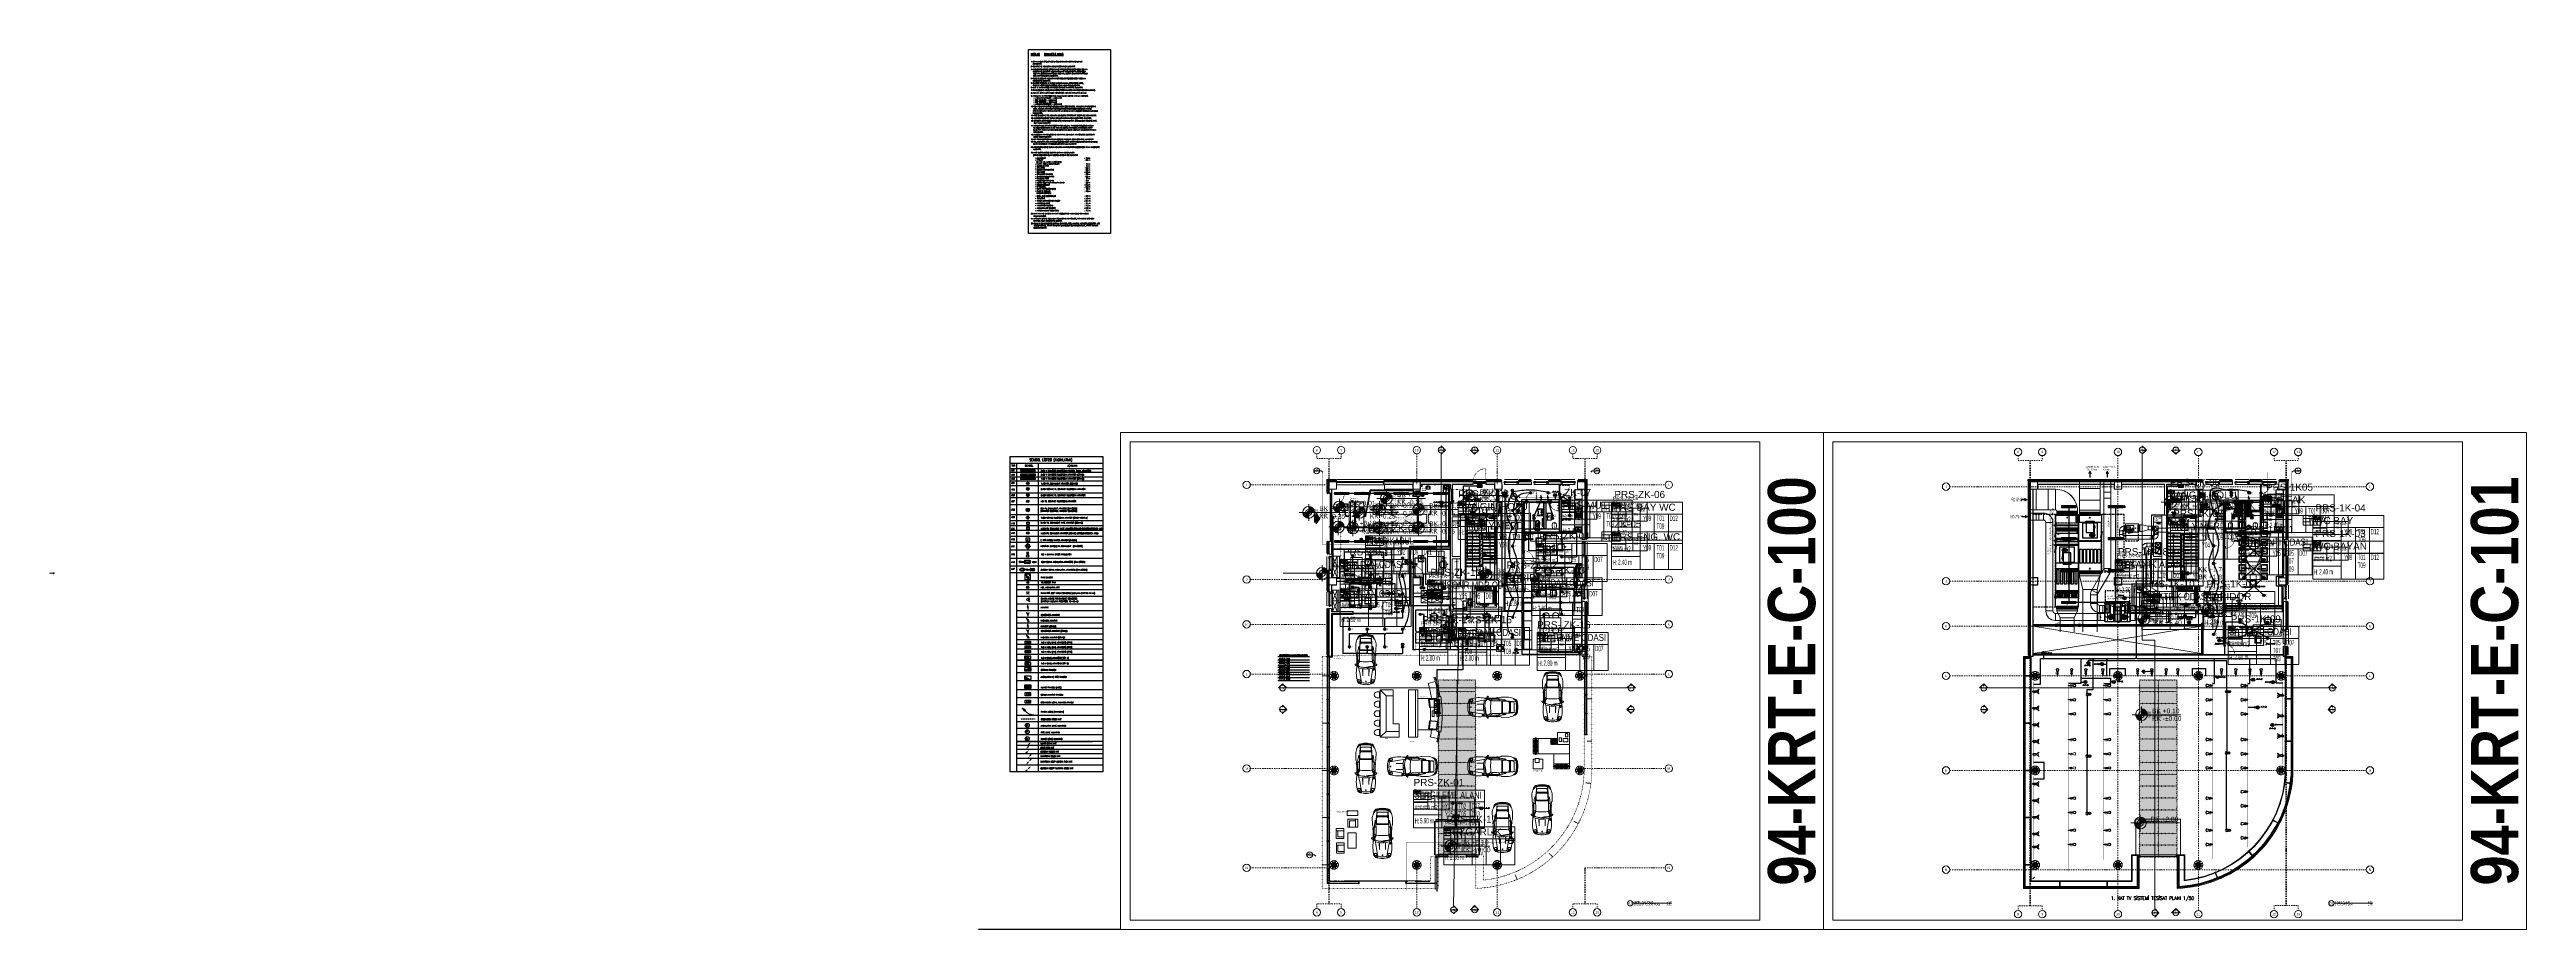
# Model space of a CAD drawing. Extents: x -9058 to 11890, y 0 to 7444.
import ezdxf
from ezdxf.enums import TextEntityAlignment as Align
from ezdxf.xclip import XClip

# ---------------------------------------------------------------- set-up
doc = ezdxf.new("R2010")
doc.units = 0
doc.header["$LTSCALE"] = 10
doc.header["$MEASUREMENT"] = 0
doc.header["$XCLIPFRAME"] = 0
doc.header["$PDMODE"] = 1
for name, pattern in [('DASHDOT', [1, 0.5, -0.25, 0, -0.25]), ('DASHED', [0.75, 0.5, -0.25]), ('DASHED2', [0.375, 0.25, -0.125]), ('DOT2', [0.125, 0, -0.125]), ('HIDDEN', [0.375, 0.25, -0.125]), ('HIDDEN2', [4.7625, 3.175, -1.5875])]:
    doc.linetypes.add(name, pattern=pattern)
doc.layers.get('0').update_dxf_attribs({"color": 9, "lineweight": 9})
for name, color, linetype, lineweight in [('00', 9, 'Continuous', 9), ('01', 9, 'Continuous', 9), ('03S', 255, 'Continuous', 9), ('04', 9, 'Continuous', 9), ('04S', 8, 'Continuous', 9), ('05', 9, 'Continuous', 9), ('05V', 9, 'Continuous', 9), ('06B', 9, 'Continuous', 9), ('06C', 9, 'Continuous', 9), ('06D', 9, 'Continuous', 9), ('07K', 8, 'Continuous', 9), ('09', 9, 'Continuous', 9), ('10', 9, 'Continuous', 9), ('11', 9, 'Continuous', 9), ('12', 9, 'Continuous', 9), ('14', 9, 'Continuous', 9), ('15', 9, 'Continuous', 9), ('19', 9, 'Continuous', 9), ('19D', 9, 'DOT2', 9), ('20', 9, 'DOT2', 9), ('21', 9, 'Continuous', 9), ('21 @ 1 (1)', 9, 'Continuous', 9), ('21 @ 1 (2)', 9, 'Continuous', 9), ('21 @ 10 (1)', 9, 'Continuous', 9), ('21 @ 10 (2)', 9, 'Continuous', 9), ('21 @ 10 (3)', 9, 'Continuous', 9), ('21 @ 2 (1)', 9, 'Continuous', 9), ('21 @ 2 (2)', 9, 'Continuous', 9), ('21 @ 20', 9, 'Continuous', 9), ('21 @ 5 (1)', 9, 'Continuous', 9), ('21 @ 5 (2)', 9, 'Continuous', 9), ('21_mahal200', 9, 'Continuous', 9), ('21_mahal200 @ 1', 9, 'Continuous', 9), ('21_mahal200 @ 10 (1)', 9, 'Continuous', 9), ('21_mahal200 @ 10 (2)', 9, 'Continuous', 9), ('21_mahal200 @ 2', 9, 'Continuous', 9), ('21_mahal200 @ 20', 9, 'Continuous', 9), ('21_mahal200 @ 5 (1)', 9, 'Continuous', 9), ('21_mahal200 @ 5 (2)', 9, 'Continuous', 9), ('24', 9, 'DASHDOT', 9), ('30H-Mimari', 9, 'DOT2', 9), ('31', 9, 'Continuous', 9), ('32-ekipman', 8, 'Continuous', 9), ('33', 9, 'BATTING', 9), ('40A', 9, 'Continuous', 9), ('E-13W PL COMPACT FLUORESAN ARMATÜR', 7, 'Continuous', 30), ('E-150 W PROJEKTÖR', 7, 'Continuous', 30), ('E-1x18W PL DOWNLIGHT ARMATÜR (GÖMME)', 7, 'Continuous', 30), ('E-1x26W PL DOWNLIGHT ARMATÜR (GÖMME) (KİTLİ)', 7, 'Continuous', 30), ('E-1x26W PL DOWNLIGHT KARE ARMATÜR (GÖMME) (KİTLİ)', 7, 'Continuous', 30), ('E-1x36 W SIVAÜSTÜ FLUORESAN ARMATÜR (ETANŞ)', 7, 'Continuous', 30), ('E-1x58W ETANŞ FLUORESAN ARMATÜR (DİKEY MONTAJ)', 7, 'Continuous', 30), ('E-1x8 W ACİL ÇIKIŞ ARMATÜRÜ (TİP1)', 7, 'Continuous', 30), ('E-1x8 W ACİL ÇIKIŞ ARMATÜRÜ (TİP2)', 7, 'Continuous', 30), ('E-1x8 W ACİL ÇIKIŞ ARMATÜRÜ (TİP3)', 7, 'Continuous', 30), ('E-1x8 W ÇIKIŞ ARMATÜRÜ (TİP 1)', 7, 'Continuous', 30), ('E-1x8 W ÇIKIŞ ARMATÜRÜ (TİP 2)', 7, 'Continuous', 30), ('E-2x18(W) PL DOWNLIGHT ARMATÜR (SIVAÜSTÜ)', 7, 'Continuous', 30), ('E-2x18W GÖMME PL COMPACT FLUORESAN ARMATÜR', 7, 'Continuous', 30), ('E-2x18W PL DOWNLIGHT KARE ARMATÜR (GÖMME)', 7, 'Continuous', 30), ('E-2x26W GÖMME PL COMPACT FLUORESAN ARMATÜR', 7, 'Continuous', 30), ('E-2x36 W SIVAÜSTÜ FLUORESAN ARMATÜR (ETANŞ)', 7, 'Continuous', 30), ('E-2x54 W SIVAÜSTÜ FLUORESAN YÜKSEK TAVAN ARMATÜRÜ', 7, 'Continuous', 30), ('E-60W PL DOWNLIGHT ARMATÜR (SIVAÜSTÜ)', 7, 'Continuous', 30), ('E-ACİL AYDINLATMA KİTİ', 7, 'Continuous', 30), ('E-ANAHTAR', 7, 'Continuous', 30), ('E-ANAHTAR (ETANŞ)', 7, 'Continuous', 30), ('E-AYDINLATMA VE PRİZ PANOSU', 7, 'Continuous', 30), ('E-Aydınlatma', 4, 'Continuous', 30), ('E-AŞAĞI İNEN HAT', 7, 'Continuous', 30), ('E-AŞAĞIDAN GELEN HAT', 7, 'Continuous', 30), ('E-AŞAĞIDAN GELİP YUKARIYA GİDEN HAT', 7, 'Continuous', 30), ('E-DUVARA MONTE PIR (HAREKET SENSÖRÜ)', 7, 'Continuous', 30), ('E-E TİPİ HARİCİ ARMATÜR (26W)', 7, 'Continuous', 30), ('E-EKİPMAN PANOSU', 7, 'Continuous', 30), ('E-KABLO', 7, 'Continuous', 30), ('E-KOMÜTATÖR ANAHTAR', 7, 'Continuous', 30), ('E-KOMÜTATÖR ANAHTAR (ETANŞ)', 7, 'Continuous', 30), ('E-KUVVET PANOSU (MCC)', 7, 'Continuous', 30), ('E-LINYE', 7, 'Continuous', 30), ('E-LİNYE', 7, 'Continuous', 30), ('E-OTOMASYON LOKAL KUMANDA PANELİ', 7, 'Continuous', 30), ('E-OTOMASYON LOKAL KUMANDA TUŞ TAKIMI', 7, 'Continuous', 30), ('E-PAKO ŞALTER', 7, 'Continuous', 30), ('E-SOKAK AYDINLATMA ARMATÜRÜ', 7, 'Continuous', 30), ('E-TAVAN TİPİ 360° VARLIK SENSÖRÜ (ALGILAMA ÇAPI 10 14 m)', 7, 'Continuous', 30), ('E-VAEVİYEN ANAHTAR', 7, 'Continuous', 30), ('E-VAEVİYEN ANAHTAR (ETANŞ)', 7, 'Continuous', 30), ('E-WC ASPİRATÖR', 7, 'Continuous', 30), ('E-YAZI', 7, 'Continuous', 30), ('E-YUKARI ÇIKAN HAT', 7, 'Continuous', 30), ('E-YUKARIDAN GELEN HAT', 7, 'Continuous', 30), ('E-YUKARIDAN GELİP AŞAĞIYA İNEN HAT', 7, 'Continuous', 30), ('ÖLÇÜ', 8, 'Continuous', 5)]:
    doc.layers.add(name, color=color, linetype=linetype, lineweight=lineweight)
doc.layers.get('ÖLÇÜ').off()
doc.styles.add('$0$Arial', font='arial.ttf', dxfattribs={"height": 2.5})
doc.styles.add('$1$Arial', font='arial.ttf', dxfattribs={"height": 2.5})
doc.styles.add('Arial', font='arial.ttf', dxfattribs={"height": 2.5})
doc.styles.add('CENTURY', font='GOTHIC.TTF', dxfattribs={"width": 0.8})
doc.styles.add('E-YAZI', font='txttw.shx')
doc.styles.add('LUCIDASANS', font='arial.ttf', dxfattribs={"width": 0.8})
doc.styles.add('MuuM_TEXT-BOLD', font='ARIALNB.TTF')
doc.styles.add('MuuM_TEXT-ITALIC', font='ARIALNI.TTF')
doc.styles.add('MuuM_TEXT-STANDART', font='ARIALN.TTF')
doc.styles.add('Y200-ARIAL', font='arial.ttf', dxfattribs={"width": 0.8})
doc.linetypes.add('BATTING', pattern='A,0.0001,-0.1,[134,ltypeshp.shx,S=0.1,R=0,X=-0.1,Y=0],-0.2,[134,ltypeshp.shx,S=0.1,R=180,X=0.1,Y=0],-0.1', length=0.4001)
doc.dimstyles.new('MuuM_Annotative', dxfattribs={"dimscale": 0.1, "dimtxt": 2, "dimasz": 1, "dimexe": 1, "dimexo": 1, "dimgap": 1, "dimtad": 1, "dimdec": 1, "dimrnd": 0.5, "dimdsep": 46, "dimtxsty": 'MuuM_TEXT-STANDART', "dimblk": 'ARCHTICK', "dimcen": 0, "dimdle": 0.15, "dimclrd": 256, "dimclre": 256, "dimclrt": 256, "dimadec": 0, "dimazin": 0, "dimtfac": 5, "dimtdec": 1, "dimtix": 1, "dimtmove": 2, "dimatfit": 3, "dimldrblk": 'DOT', "dimfxl": 3, "dimfxlon": 1, "dimtolj": 1, "dimlwd": -1, "dimlwe": -1, "dimarcsym": 0})
doc.dimstyles.new('MuuM_DIM50', dxfattribs={"dimscale": 5, "dimtxt": 2, "dimasz": 1, "dimexe": 1, "dimexo": 1, "dimgap": 1, "dimtad": 1, "dimdec": 1, "dimrnd": 1, "dimdsep": 46, "dimtxsty": 'MuuM_TEXT-STANDART', "dimblk": 'ARCHTICK', "dimcen": 0, "dimdle": 0.2, "dimclrd": 256, "dimclre": 256, "dimclrt": 256, "dimadec": 0, "dimazin": 0, "dimtfac": 5, "dimtdec": 1, "dimtix": 1, "dimtmove": 2, "dimatfit": 3, "dimldrblk": 'DOT', "dimfxl": 5, "dimfxlon": 1, "dimtolj": 1, "dimlwd": -1, "dimlwe": -1, "dimarcsym": 0})
pattern_1 = [(7e-15, (-99162.212, -3118.098), (10, 10), [3, -7]), (7e-15, (-99162.212, -3117.598), (10, 10), [3, -7]), (7e-15, (-99161.712, -3116.598), (10, 10), [2, -8]), (7e-15, (-99161.212, -3115.598), (10, 10), [1.5, -8.5]), (7e-15, (-99161.212, -3114.598), (10, 10), [1, -9]), (7e-15, (-99163.712, -3113.598), (10, 10), [0.5, -2.5, 0.5, -6.5]), (7e-15, (-99162.212, -3113.098), (10, 10), [0.5, -4, 1.5, -4]), (7e-15, (-99160.212, -3112.598), (10, 10), [0.5, -0.5, 0.5, -8.5]), (7e-15, (-99160.712, -3112.098), (10, 10), [0.5, -9.5]), (7e-15, (-99161.212, -3111.098), (10, 10), [1.5, -8.5]), (7e-15, (-99161.212, -3110.098), (10, 10), [2, -8]), (7e-15, (-99161.712, -3109.098), (10, 10), [2.5, -3, 0.5, -4]), (90, (-99165.712, -3115.098), (-10, 10), [0.5, -1, 2.5, -6]), (90, (-99165.212, -3114.098), (-10, 10), [0.5, -0.5, 1.5, -7.5]), (90, (-99164.712, -3110.098), (-10, 10), [1, -9]), (90, (-99164.212, -3114.098), (-10, 10), [2, -3, 0.5, -4.5]), (90, (-99163.712, -3108.598), (-10, 10), [0.5, -9.5]), (90, (-99163.212, -3113.598), (-10, 10), [1.5, -8.5]), (90, (-99162.212, -3113.098), (-10, 10), [1, -9]), (90, (-99161.212, -3113.098), (-10, 10), [0.5, -1.5, 1.5, -6.5]), (90, (-99160.712, -3112.598), (-10, 10), [0.5, -9.5]), (90, (-99160.212, -3114.598), (-10, 10), [1.4, -8.6]), (90, (-99159.712, -3116.598), (-10, 10), [1, -9]), (90, (-99158.712, -3112.598), (-10, 10), [0.5, -9.5]), (90, (-99157.712, -3113.098), (-10, 10), [1.5, -8.5]), (90, (-99156.712, -3113.098), (-10, 10), [1.5, -8.5]), (45, (-99158.212, -3117.0976), (1e-15, 10), [0.7071, -0.7071, 0.7071, -12.0208356]), (45, (-99160.212, -3114.5976), (1e-15, 10), [1.4142, -12.7279356]), (45, (-99164.212, -3109.5976), (1e-15, 10), [1.4142, -12.7279356]), (45, (-99162.212, -3112.0976), (1e-15, 10), [1.4142, -12.7279356]), (45, (-99161.712, -3114.0976), (1e-15, 10), [1.4142, -12.7279356]), (45, (-99158.712, -3116.0976), (1e-15, 10), [1.4142, -12.7279356]), (45, (-99159.712, -3115.5976), (1e-15, 10), [2.12132, -12.0208156]), (45, (-99162.712, -3111.0976), (1e-15, 10), [0.7071, -13.4350356]), (45, (-99163.212, -3110.0976), (1e-15, 10), [0.7071, -13.4350356]), (45, (-99159.212, -3110.0976), (1e-15, 10), [0.7071, -13.4350356]), (45, (-99163.212, -3115.0976), (1e-15, 10), [0.7071, -13.4350356]), (45, (-99157.712, -3111.5976), (1e-15, 10), [0.7071, -13.4350356]), (45, (-99161.212, -3112.5976), (1e-15, 10), [0.7071, -13.4350356]), (45, (-99160.212, -3111.5976), (1e-15, 10), [0.7071, -13.4350356]), (135, (-99160.712, -3113.5976), (-10, 1e-15), [0.7071, -0.7071, 2.12132, -10.6066156]), (135, (-99159.212, -3113.5976), (-10, 1e-15), [0.7071, -13.4350356]), (135, (-99159.212, -3117.0976), (-10, 1e-15), [0.7071, -13.4350356]), (135, (-99161.212, -3114.5976), (-10, 1e-15), [0.7071, -13.4350356]), (135, (-99159.712, -3112.5976), (-10, 1e-15), [0.7071, -13.4350356]), (135, (-99162.212, -3115.0976), (-10, 1e-15), [0.7071, -13.4350356]), (135, (-99158.212, -3115.0976), (-10, 1e-15), [0.7071, -13.4350356]), (135, (-99165.212, -3118.0976), (-10, 1e-15), [0.7071, -13.4350356]), (135, (-99164.712, -3117.5976), (-10, 1e-15), [1.4142, -12.7279356]), (135, (-99164.212, -3117.0976), (-10, 1e-15), [1.4142, -12.7279356]), (135, (-99163.212, -3117.0976), (-10, 1e-15), [1.4142, -12.7279356]), (135, (-99162.712, -3116.0976), (-10, 1e-15), [1.4142, -12.7279356]), (135, (-99158.712, -3112.0976), (-10, 1e-15), [1.4142, -12.7279356]), (135, (-99156.712, -3117.0976), (-10, 1e-15), [1.4142, -12.7279356]), (135, (-99156.212, -3109.0976), (-10, 1e-15), [1.4142, -12.7279356]), (135, (-99156.212, -3110.0976), (-10, 1e-15), [1.4142, -12.7279356]), (135, (-99157.212, -3110.5976), (-10, 1e-15), [1.4142, -12.7279356]), (135, (-99164.212, -3110.5976), (-10, 1e-15), [2.12132, -12.0208156]), (135, (-99157.712, -3111.5976), (-10, 1e-15), [2.12132, -12.0208156]), (26.565051, (-99163.212, -3108.5976), (10, 4e-09), [1.118, -21.2426798]), (26.565051, (-99163.212, -3113.5976), (10, 4e-09), [1.118, -21.2426798]), (26.565051, (-99162.212, -3110.5976), (10, 4e-09), [1.118, -21.2426798]), (26.565051, (-99159.212, -3117.5976), (10, 4e-09), [1.118, -21.2426798]), (26.565051, (-99159.712, -3116.5976), (10, 4e-09), [1.118, -21.2426798]), (26.565051, (-99162.712, -3114.5976), (10, 4e-09), [1.118, -21.2426798]), (26.565051, (-99162.712, -3109.5976), (10, 4e-09), [1.118, -21.2426798]), (26.565051, (-99159.712, -3112.5976), (10, 4e-09), [2.236, -20.1246798]), (63.434949, (-99159.712, -3111.0976), (5e-10, 10), [1.118, -21.2426798]), (63.434949, (-99158.212, -3114.0976), (5e-10, 10), [1.118, -21.2426798]), (63.434949, (-99163.212, -3112.0976), (5e-10, 10), [1.118, -21.2426798]), (63.434949, (-99165.212, -3111.5976), (5e-10, 10), [1.118, -21.2426798]), (63.434949, (-99159.212, -3113.5976), (5e-10, 10), [1.118, -21.2426798]), (63.434949, (-99160.212, -3113.5976), (5e-10, 10), [1.118, -21.2426798]), (63.434949, (-99164.212, -3112.0976), (5e-10, 10), [2.236, -20.1246798]), (63.434949, (-99156.712, -3115.5976), (5e-10, 10), [2.236, -20.1246798]), (63.434949, (-99157.712, -3115.0976), (5e-10, 10), [2.236, -20.1246798]), (116.565051, (-99165.712, -3116.5976), (-4e-09, 10), [1.118, -21.2426798]), (116.565051, (-99165.712, -3111.0976), (-4e-09, 10), [1.118, -21.2426798]), (116.565051, (-99163.712, -3118.0976), (-4e-09, 10), [1.118, -21.2426798]), (116.565051, (-99164.712, -3109.0976), (-4e-09, 10), [1.118, -21.2426798]), (116.565051, (-99163.712, -3115.0976), (-4e-09, 10), [1.118, -21.2426798]), (116.565051, (-99161.712, -3114.0976), (-4e-09, 10), [1.118, -21.2426798]), (116.565051, (-99160.712, -3112.0976), (-4e-09, 10), [1.118, -21.2426798]), (116.565051, (-99165.212, -3116.0976), (3.21e-06, 10.0000016), [1.118, -21.2426798]), (116.565051, (-99162.712, -3114.5976), (-4e-09, 10), [1.118, -21.2426798]), (116.565051, (-99159.712, -3115.5976), (-4e-09, 10), [1.118, -21.2426798]), (116.565051, (-99158.712, -3114.5976), (-4e-09, 10), [1.118, -21.2426798]), (116.565051, (-99156.712, -3111.5976), (-4e-09, 10), [1.118, -21.2426798]), (116.565051, (-99164.212, -3108.5976), (-4e-09, 10), [1.118, -21.2426798]), (116.565051, (-99165.712, -3109.0976), (-4e-09, 10), [2.236, -20.1246798]), (116.565051, (-99164.212, -3116.0976), (-4e-09, 10), [2.236, -20.1246798]), (153.434949, (-99165.712, -3117.5976), (-10, 5e-10), [1.118, -21.2426798]), (153.434949, (-99157.212, -3118.0976), (-10, 5e-10), [1.118, -21.2426798]), (153.434949, (-99157.712, -3113.0976), (-10, 5e-10), [1.118, -21.2426798]), (153.434949, (-99161.712, -3116.5976), (-10, 5e-10), [1.118, -21.2426798]), (153.434949, (-99162.212, -3117.5976), (-10, 5e-10), [1.118, -21.2426798]), (153.434949, (-99161.212, -3115.5976), (-10, 5e-10), [1.118, -21.2426798]), (153.434949, (-99158.212, -3109.5976), (-10, 5e-10), [1.118, -21.2426798]), (153.434949, (-99157.212, -3109.0976), (-10, 5e-10), [2.236, -20.1246798])]
pattern_2 = [(225, (-8.60164, -248.68329), (0.1122532015, -0.1122532015), [])]
pattern_3 = [(2e-15, (-99162.212, -3205.098), (10, 10), [3, -7]), (2e-15, (-99162.212, -3204.598), (10, 10), [3, -7]), (2e-15, (-99161.712, -3203.598), (10, 10), [2, -8]), (2e-15, (-99161.212, -3202.598), (10, 10), [1.5, -8.5]), (2e-15, (-99161.212, -3201.598), (10, 10), [1, -9]), (2e-15, (-99163.712, -3200.598), (10, 10), [0.5, -2.5, 0.5, -6.5]), (2e-15, (-99162.212, -3200.098), (10, 10), [0.5, -4, 1.5, -4]), (2e-15, (-99160.212, -3199.598), (10, 10), [0.5, -0.5, 0.5, -8.5]), (2e-15, (-99160.712, -3199.098), (10, 10), [0.5, -9.5]), (2e-15, (-99161.212, -3198.098), (10, 10), [1.5, -8.5]), (2e-15, (-99161.212, -3197.098), (10, 10), [2, -8]), (2e-15, (-99161.712, -3196.098), (10, 10), [2.5, -3, 0.5, -4]), (90, (-99165.712, -3202.098), (-10, 10), [0.5, -1, 2.5, -6]), (90, (-99165.212, -3201.098), (-10, 10), [0.5, -0.5, 1.5, -7.5]), (90, (-99164.712, -3197.098), (-10, 10), [1, -9]), (90, (-99164.212, -3201.098), (-10, 10), [2, -3, 0.5, -4.5]), (90, (-99163.712, -3195.598), (-10, 10), [0.5, -9.5]), (90, (-99163.212, -3200.598), (-10, 10), [1.5, -8.5]), (90, (-99162.212, -3200.098), (-10, 10), [1, -9]), (90, (-99161.212, -3200.098), (-10, 10), [0.5, -1.5, 1.5, -6.5]), (90, (-99160.712, -3199.598), (-10, 10), [0.5, -9.5]), (90, (-99160.212, -3201.598), (-10, 10), [1.4, -8.6]), (90, (-99159.712, -3203.598), (-10, 10), [1, -9]), (90, (-99158.712, -3199.598), (-10, 10), [0.5, -9.5]), (90, (-99157.712, -3200.098), (-10, 10), [1.5, -8.5]), (90, (-99156.712, -3200.098), (-10, 10), [1.5, -8.5]), (45, (-99158.212, -3204.0976), (1e-15, 10), [0.7071, -0.7071, 0.7071, -12.0208356]), (45, (-99160.212, -3201.5976), (1e-15, 10), [1.4142, -12.7279356]), (45, (-99164.212, -3196.5976), (1e-15, 10), [1.4142, -12.7279356]), (45, (-99162.212, -3199.0976), (1e-15, 10), [1.4142, -12.7279356]), (45, (-99161.712, -3201.0976), (1e-15, 10), [1.4142, -12.7279356]), (45, (-99158.712, -3203.0976), (1e-15, 10), [1.4142, -12.7279356]), (45, (-99159.712, -3202.5976), (1e-15, 10), [2.12132, -12.0208156]), (45, (-99162.712, -3198.0976), (1e-15, 10), [0.7071, -13.4350356]), (45, (-99163.212, -3197.0976), (1e-15, 10), [0.7071, -13.4350356]), (45, (-99159.212, -3197.0976), (1e-15, 10), [0.7071, -13.4350356]), (45, (-99163.212, -3202.0976), (1e-15, 10), [0.7071, -13.4350356]), (45, (-99157.712, -3198.5976), (1e-15, 10), [0.7071, -13.4350356]), (45, (-99161.212, -3199.5976), (1e-15, 10), [0.7071, -13.4350356]), (45, (-99160.212, -3198.5976), (1e-15, 10), [0.7071, -13.4350356]), (135, (-99160.712, -3200.5976), (-10, 1e-15), [0.7071, -0.7071, 2.12132, -10.6066156]), (135, (-99159.212, -3200.5976), (-10, 1e-15), [0.7071, -13.4350356]), (135, (-99159.212, -3204.0976), (-10, 1e-15), [0.7071, -13.4350356]), (135, (-99161.212, -3201.5976), (-10, 1e-15), [0.7071, -13.4350356]), (135, (-99159.712, -3199.5976), (-10, 1e-15), [0.7071, -13.4350356]), (135, (-99162.212, -3202.0976), (-10, 1e-15), [0.7071, -13.4350356]), (135, (-99158.212, -3202.0976), (-10, 1e-15), [0.7071, -13.4350356]), (135, (-99165.212, -3205.0976), (-10, 1e-15), [0.7071, -13.4350356]), (135, (-99164.712, -3204.5976), (-10, 1e-15), [1.4142, -12.7279356]), (135, (-99164.212, -3204.0976), (-10, 1e-15), [1.4142, -12.7279356]), (135, (-99163.212, -3204.0976), (-10, 1e-15), [1.4142, -12.7279356]), (135, (-99162.712, -3203.0976), (-10, 1e-15), [1.4142, -12.7279356]), (135, (-99158.712, -3199.0976), (-10, 1e-15), [1.4142, -12.7279356]), (135, (-99156.712, -3204.0976), (-10, 1e-15), [1.4142, -12.7279356]), (135, (-99156.212, -3196.0976), (-10, 1e-15), [1.4142, -12.7279356]), (135, (-99156.212, -3197.0976), (-10, 1e-15), [1.4142, -12.7279356]), (135, (-99157.212, -3197.5976), (-10, 1e-15), [1.4142, -12.7279356]), (135, (-99164.212, -3197.5976), (-10, 1e-15), [2.12132, -12.0208156]), (135, (-99157.712, -3198.5976), (-10, 1e-15), [2.12132, -12.0208156]), (26.565051, (-99163.212, -3195.5976), (10, 4e-09), [1.118, -21.2426798]), (26.565051, (-99163.212, -3200.5976), (10, 4e-09), [1.118, -21.2426798]), (26.565051, (-99162.212, -3197.5976), (10, 4e-09), [1.118, -21.2426798]), (26.565051, (-99159.212, -3204.5976), (10, 4e-09), [1.118, -21.2426798]), (26.565051, (-99159.712, -3203.5976), (10, 4e-09), [1.118, -21.2426798]), (26.565051, (-99162.712, -3201.5976), (10, 4e-09), [1.118, -21.2426798]), (26.565051, (-99162.712, -3196.5976), (10, 4e-09), [1.118, -21.2426798]), (26.565051, (-99159.712, -3199.5976), (10, 4e-09), [2.236, -20.1246798]), (63.434949, (-99159.712, -3198.0976), (5e-10, 10), [1.118, -21.2426798]), (63.434949, (-99158.212, -3201.0976), (5e-10, 10), [1.118, -21.2426798]), (63.434949, (-99163.212, -3199.0976), (5e-10, 10), [1.118, -21.2426798]), (63.434949, (-99165.212, -3198.5976), (5e-10, 10), [1.118, -21.2426798]), (63.434949, (-99159.212, -3200.5976), (5e-10, 10), [1.118, -21.2426798]), (63.434949, (-99160.212, -3200.5976), (5e-10, 10), [1.118, -21.2426798]), (63.434949, (-99164.212, -3199.0976), (5e-10, 10), [2.236, -20.1246798]), (63.434949, (-99156.712, -3202.5976), (5e-10, 10), [2.236, -20.1246798]), (63.434949, (-99157.712, -3202.0976), (5e-10, 10), [2.236, -20.1246798]), (116.565051, (-99165.712, -3203.5976), (-4e-09, 10), [1.118, -21.2426798]), (116.565051, (-99165.712, -3198.0976), (-4e-09, 10), [1.118, -21.2426798]), (116.565051, (-99163.712, -3205.0976), (-4e-09, 10), [1.118, -21.2426798]), (116.565051, (-99164.712, -3196.0976), (-4e-09, 10), [1.118, -21.2426798]), (116.565051, (-99163.712, -3202.0976), (-4e-09, 10), [1.118, -21.2426798]), (116.565051, (-99161.712, -3201.0976), (-4e-09, 10), [1.118, -21.2426798]), (116.565051, (-99160.712, -3199.0976), (-4e-09, 10), [1.118, -21.2426798]), (116.565051, (-99165.212, -3203.0976), (3.21e-06, 10.0000016), [1.118, -21.2426798]), (116.565051, (-99162.712, -3201.5976), (-4e-09, 10), [1.118, -21.2426798]), (116.565051, (-99159.712, -3202.5976), (-4e-09, 10), [1.118, -21.2426798]), (116.565051, (-99158.712, -3201.5976), (-4e-09, 10), [1.118, -21.2426798]), (116.565051, (-99156.712, -3198.5976), (-4e-09, 10), [1.118, -21.2426798]), (116.565051, (-99164.212, -3195.5976), (-4e-09, 10), [1.118, -21.2426798]), (116.565051, (-99165.712, -3196.0976), (-4e-09, 10), [2.236, -20.1246798]), (116.565051, (-99164.212, -3203.0976), (-4e-09, 10), [2.236, -20.1246798]), (153.434949, (-99165.712, -3204.5976), (-10, 5e-10), [1.118, -21.2426798]), (153.434949, (-99157.212, -3205.0976), (-10, 5e-10), [1.118, -21.2426798]), (153.434949, (-99157.712, -3200.0976), (-10, 5e-10), [1.118, -21.2426798]), (153.434949, (-99161.712, -3203.5976), (-10, 5e-10), [1.118, -21.2426798]), (153.434949, (-99162.212, -3204.5976), (-10, 5e-10), [1.118, -21.2426798]), (153.434949, (-99161.212, -3202.5976), (-10, 5e-10), [1.118, -21.2426798]), (153.434949, (-99158.212, -3196.5976), (-10, 5e-10), [1.118, -21.2426798]), (153.434949, (-99157.212, -3196.0976), (-10, 5e-10), [2.236, -20.1246798])]
pattern_4 = [(2e-15, (-99162.212, -3118.098), (10, 10), [3, -7]), (2e-15, (-99162.212, -3117.598), (10, 10), [3, -7]), (2e-15, (-99161.712, -3116.598), (10, 10), [2, -8]), (2e-15, (-99161.212, -3115.598), (10, 10), [1.5, -8.5]), (2e-15, (-99161.212, -3114.598), (10, 10), [1, -9]), (2e-15, (-99163.712, -3113.598), (10, 10), [0.5, -2.5, 0.5, -6.5]), (2e-15, (-99162.212, -3113.098), (10, 10), [0.5, -4, 1.5, -4]), (2e-15, (-99160.212, -3112.598), (10, 10), [0.5, -0.5, 0.5, -8.5]), (2e-15, (-99160.712, -3112.098), (10, 10), [0.5, -9.5]), (2e-15, (-99161.212, -3111.098), (10, 10), [1.5, -8.5]), (2e-15, (-99161.212, -3110.098), (10, 10), [2, -8]), (2e-15, (-99161.712, -3109.098), (10, 10), [2.5, -3, 0.5, -4]), (90, (-99165.712, -3115.098), (-10, 10), [0.5, -1, 2.5, -6]), (90, (-99165.212, -3114.098), (-10, 10), [0.5, -0.5, 1.5, -7.5]), (90, (-99164.712, -3110.098), (-10, 10), [1, -9]), (90, (-99164.212, -3114.098), (-10, 10), [2, -3, 0.5, -4.5]), (90, (-99163.712, -3108.598), (-10, 10), [0.5, -9.5]), (90, (-99163.212, -3113.598), (-10, 10), [1.5, -8.5]), (90, (-99162.212, -3113.098), (-10, 10), [1, -9]), (90, (-99161.212, -3113.098), (-10, 10), [0.5, -1.5, 1.5, -6.5]), (90, (-99160.712, -3112.598), (-10, 10), [0.5, -9.5]), (90, (-99160.212, -3114.598), (-10, 10), [1.4, -8.6]), (90, (-99159.712, -3116.598), (-10, 10), [1, -9]), (90, (-99158.712, -3112.598), (-10, 10), [0.5, -9.5]), (90, (-99157.712, -3113.098), (-10, 10), [1.5, -8.5]), (90, (-99156.712, -3113.098), (-10, 10), [1.5, -8.5]), (45, (-99158.212, -3117.0976), (1e-15, 10), [0.7071, -0.7071, 0.7071, -12.0208356]), (45, (-99160.212, -3114.5976), (1e-15, 10), [1.4142, -12.7279356]), (45, (-99164.212, -3109.5976), (1e-15, 10), [1.4142, -12.7279356]), (45, (-99162.212, -3112.0976), (1e-15, 10), [1.4142, -12.7279356]), (45, (-99161.712, -3114.0976), (1e-15, 10), [1.4142, -12.7279356]), (45, (-99158.712, -3116.0976), (1e-15, 10), [1.4142, -12.7279356]), (45, (-99159.712, -3115.5976), (1e-15, 10), [2.12132, -12.0208156]), (45, (-99162.712, -3111.0976), (1e-15, 10), [0.7071, -13.4350356]), (45, (-99163.212, -3110.0976), (1e-15, 10), [0.7071, -13.4350356]), (45, (-99159.212, -3110.0976), (1e-15, 10), [0.7071, -13.4350356]), (45, (-99163.212, -3115.0976), (1e-15, 10), [0.7071, -13.4350356]), (45, (-99157.712, -3111.5976), (1e-15, 10), [0.7071, -13.4350356]), (45, (-99161.212, -3112.5976), (1e-15, 10), [0.7071, -13.4350356]), (45, (-99160.212, -3111.5976), (1e-15, 10), [0.7071, -13.4350356]), (135, (-99160.712, -3113.5976), (-10, 1e-15), [0.7071, -0.7071, 2.12132, -10.6066156]), (135, (-99159.212, -3113.5976), (-10, 1e-15), [0.7071, -13.4350356]), (135, (-99159.212, -3117.0976), (-10, 1e-15), [0.7071, -13.4350356]), (135, (-99161.212, -3114.5976), (-10, 1e-15), [0.7071, -13.4350356]), (135, (-99159.712, -3112.5976), (-10, 1e-15), [0.7071, -13.4350356]), (135, (-99162.212, -3115.0976), (-10, 1e-15), [0.7071, -13.4350356]), (135, (-99158.212, -3115.0976), (-10, 1e-15), [0.7071, -13.4350356]), (135, (-99165.212, -3118.0976), (-10, 1e-15), [0.7071, -13.4350356]), (135, (-99164.712, -3117.5976), (-10, 1e-15), [1.4142, -12.7279356]), (135, (-99164.212, -3117.0976), (-10, 1e-15), [1.4142, -12.7279356]), (135, (-99163.212, -3117.0976), (-10, 1e-15), [1.4142, -12.7279356]), (135, (-99162.712, -3116.0976), (-10, 1e-15), [1.4142, -12.7279356]), (135, (-99158.712, -3112.0976), (-10, 1e-15), [1.4142, -12.7279356]), (135, (-99156.712, -3117.0976), (-10, 1e-15), [1.4142, -12.7279356]), (135, (-99156.212, -3109.0976), (-10, 1e-15), [1.4142, -12.7279356]), (135, (-99156.212, -3110.0976), (-10, 1e-15), [1.4142, -12.7279356]), (135, (-99157.212, -3110.5976), (-10, 1e-15), [1.4142, -12.7279356]), (135, (-99164.212, -3110.5976), (-10, 1e-15), [2.12132, -12.0208156]), (135, (-99157.712, -3111.5976), (-10, 1e-15), [2.12132, -12.0208156]), (26.565051, (-99163.212, -3108.5976), (10, 4e-09), [1.118, -21.2426798]), (26.565051, (-99163.212, -3113.5976), (10, 4e-09), [1.118, -21.2426798]), (26.565051, (-99162.212, -3110.5976), (10, 4e-09), [1.118, -21.2426798]), (26.565051, (-99159.212, -3117.5976), (10, 4e-09), [1.118, -21.2426798]), (26.565051, (-99159.712, -3116.5976), (10, 4e-09), [1.118, -21.2426798]), (26.565051, (-99162.712, -3114.5976), (10, 4e-09), [1.118, -21.2426798]), (26.565051, (-99162.712, -3109.5976), (10, 4e-09), [1.118, -21.2426798]), (26.565051, (-99159.712, -3112.5976), (10, 4e-09), [2.236, -20.1246798]), (63.434949, (-99159.712, -3111.0976), (5e-10, 10), [1.118, -21.2426798]), (63.434949, (-99158.212, -3114.0976), (5e-10, 10), [1.118, -21.2426798]), (63.434949, (-99163.212, -3112.0976), (5e-10, 10), [1.118, -21.2426798]), (63.434949, (-99165.212, -3111.5976), (5e-10, 10), [1.118, -21.2426798]), (63.434949, (-99159.212, -3113.5976), (5e-10, 10), [1.118, -21.2426798]), (63.434949, (-99160.212, -3113.5976), (5e-10, 10), [1.118, -21.2426798]), (63.434949, (-99164.212, -3112.0976), (5e-10, 10), [2.236, -20.1246798]), (63.434949, (-99156.712, -3115.5976), (5e-10, 10), [2.236, -20.1246798]), (63.434949, (-99157.712, -3115.0976), (5e-10, 10), [2.236, -20.1246798]), (116.565051, (-99165.712, -3116.5976), (-4e-09, 10), [1.118, -21.2426798]), (116.565051, (-99165.712, -3111.0976), (-4e-09, 10), [1.118, -21.2426798]), (116.565051, (-99163.712, -3118.0976), (-4e-09, 10), [1.118, -21.2426798]), (116.565051, (-99164.712, -3109.0976), (-4e-09, 10), [1.118, -21.2426798]), (116.565051, (-99163.712, -3115.0976), (-4e-09, 10), [1.118, -21.2426798]), (116.565051, (-99161.712, -3114.0976), (-4e-09, 10), [1.118, -21.2426798]), (116.565051, (-99160.712, -3112.0976), (-4e-09, 10), [1.118, -21.2426798]), (116.565051, (-99165.212, -3116.0976), (3.21e-06, 10.0000016), [1.118, -21.2426798]), (116.565051, (-99162.712, -3114.5976), (-4e-09, 10), [1.118, -21.2426798]), (116.565051, (-99159.712, -3115.5976), (-4e-09, 10), [1.118, -21.2426798]), (116.565051, (-99158.712, -3114.5976), (-4e-09, 10), [1.118, -21.2426798]), (116.565051, (-99156.712, -3111.5976), (-4e-09, 10), [1.118, -21.2426798]), (116.565051, (-99164.212, -3108.5976), (-4e-09, 10), [1.118, -21.2426798]), (116.565051, (-99165.712, -3109.0976), (-4e-09, 10), [2.236, -20.1246798]), (116.565051, (-99164.212, -3116.0976), (-4e-09, 10), [2.236, -20.1246798]), (153.434949, (-99165.712, -3117.5976), (-10, 5e-10), [1.118, -21.2426798]), (153.434949, (-99157.212, -3118.0976), (-10, 5e-10), [1.118, -21.2426798]), (153.434949, (-99157.712, -3113.0976), (-10, 5e-10), [1.118, -21.2426798]), (153.434949, (-99161.712, -3116.5976), (-10, 5e-10), [1.118, -21.2426798]), (153.434949, (-99162.212, -3117.5976), (-10, 5e-10), [1.118, -21.2426798]), (153.434949, (-99161.212, -3115.5976), (-10, 5e-10), [1.118, -21.2426798]), (153.434949, (-99158.212, -3109.5976), (-10, 5e-10), [1.118, -21.2426798]), (153.434949, (-99157.212, -3109.0976), (-10, 5e-10), [2.236, -20.1246798])]
pattern_5 = [(225, (-604.72494, -5169.36366), (-0.0883883476, 0.0883883476), []), (135, (-604.72494, -5169.36366), (0.0883883476, 0.0883883476), [])]
pattern_6 = [(225, (-604.72493, -4790.89289), (-0.0883883476, 0.0883883476), []), (135, (-604.72493, -4790.89289), (0.0883883476, 0.0883883476), [])]
pattern_7 = [(315, (11291.76135, -1147.90939), (-0.0883883476, -0.0883883476), []), (225, (11291.76135, -1147.90939), (-0.0883883476, 0.0883883476), [])]
pattern_8 = [(225, (-604.72494, -5174.41928), (-0.0883883476, 0.0883883476), []), (135, (-604.72494, -5174.41928), (0.0883883476, 0.0883883476), [])]
pattern_9 = [(225, (-1902.85442, -5516.82577), (-0.0883883476, 0.0883883476), []), (135, (-1902.85442, -5516.82577), (0.0883883476, 0.0883883476), [])]
pattern_10 = [(225, (-1991.39394, -5516.82577), (-0.0883883476, 0.0883883476), []), (135, (-1991.39394, -5516.82577), (0.0883883476, 0.0883883476), [])]
pattern_11 = [(225, (-788.83559, -4779.20824), (-0.0883883476, 0.0883883476), []), (135, (-788.83559, -4779.20824), (0.0883883476, 0.0883883476), [])]
pattern_12 = [(225, (-788.83559, -4756.47334), (-0.0883883476, 0.0883883476), []), (135, (-788.83559, -4756.47334), (0.0883883476, 0.0883883476), [])]
pattern_13 = [(45, (2431.60318, 5119.4504), (0.0883883476, -0.0883883476), []), (315, (2431.60318, 5119.4504), (-0.0883883476, -0.0883883476), [])]
pattern_14 = [(225, (-443.83561, -4894.7603), (-0.0883883476, 0.0883883476), []), (135, (-443.83561, -4894.7603), (0.0883883476, 0.0883883476), [])]
pattern_15 = [(225, (-788.83559, -5145.40103), (-0.0883883476, 0.0883883476), []), (135, (-788.83559, -5145.40103), (0.0883883476, 0.0883883476), [])]
pattern_16 = [(45, (2570.65514, 4846.53629), (0.0883883476, -0.0883883476), []), (315, (2570.65514, 4846.53629), (-0.0883883476, -0.0883883476), [])]
pattern_17 = [(225, (-443.83561, -5283.68798), (-0.0883883476, 0.0883883476), []), (135, (-443.83561, -5283.68798), (0.0883883476, 0.0883883476), [])]
pattern_18 = [(45, (3387.24087, 5075.93023), (0.0883883476, -0.0883883476), []), (315, (3387.24087, 5075.93023), (-0.0883883476, -0.0883883476), [])]
pattern_19 = [(225, (-622.74313, -4865.77492), (-0.0883883476, 0.0883883476), []), (135, (-622.74313, -4865.77492), (0.0883883476, 0.0883883476), [])]
pattern_20 = [(315, (62.20478, -248.68422), (-0.1122532015, -0.1122532015), [])]
pattern_21 = [(225, (-4013.78252, -7292.21558), (-0.0883883476, 0.0883883476), []), (135, (-4013.78252, -7292.21558), (0.0883883476, 0.0883883476), [])]
pattern_22 = [(225, (-4013.78252, -7279.21108), (-0.0883883476, 0.0883883476), []), (135, (-4013.78252, -7279.21108), (0.0883883476, 0.0883883476), [])]
pattern_23 = [(225, (-4017.50971, -7287.43021), (-0.0883883476, 0.0883883476), []), (135, (-4017.50971, -7287.43021), (0.0883883476, 0.0883883476), [])]
pattern_24 = [(225, (-4038.56212, -7284.97416), (-0.0883883476, 0.0883883476), []), (135, (-4038.56212, -7284.97416), (0.0883883476, 0.0883883476), [])]
pattern_25 = [(225, (-4017.50971, -7280.92107), (-0.0883883476, 0.0883883476), []), (135, (-4017.50971, -7280.92107), (0.0883883476, 0.0883883476), [])]
pattern_26 = [(225, (-4013.78252, -7165.58822), (-0.0883883476, 0.0883883476), []), (135, (-4013.78252, -7165.58822), (0.0883883476, 0.0883883476), [])]
pattern_27 = [(225, (-4013.78252, -7472.22006), (-0.0883883476, 0.0883883476), []), (135, (-4013.78252, -7472.22006), (0.0883883476, 0.0883883476), [])]
pattern_28 = [(225, (-4013.78252, -7920.21278), (-0.0883883476, 0.0883883476), []), (135, (-4013.78252, -7920.21278), (0.0883883476, 0.0883883476), [])]
pattern_29 = [(315, (17305.22067, -1688.45941), (-0.0883883476, -0.0883883476), []), (225, (17305.22067, -1688.45941), (-0.0883883476, 0.0883883476), [])]

# ---------------------------------------------------------------- blocks, each defined once
blk = doc.blocks.new('HHIMA10-DERECHA$0$JUHI08')
blk.add_lwpolyline([(27, 10, -0.4142136), (27, 10), (26, 10), (26, 8), (27, 8), (26, 6), (26, 0), (24, -2), (22, -2), (22, -3), (21, -2), (20, -2), (20, -3), (20, -2), (19, -2), (19, -3), (18, -2), (18, -2), (17, -3), (17, -2), (14, -2, -0.3779645), (12, -2), (8, -2), (7, -3), (7, -2), (2, -2), (0, 0), (0, 6), (-1, 8), (0, 8), (0, 10), (-1, 10, -0.4142136), (-1, 10), (-1, 10, -0.3394543), (0, 11), (7, 14, -1), (7, 12), (7, 12, 0.3307877), (5, 9), (5, 8), (7, 6, -1), (6, 5), (5, 6), (5, 4), (7, 2, -1), (6, 1), (5, 2), (5, -1), (12, -1, 0.3779645), (14, -1), (21, -1), (21, 2), (20, 1, -1), (19, 2), (21, 4), (21, 6), (20, 5, -1), (19, 6), (21, 8), (21, 9, 0.3307877), (19, 12), (19, 12, -1), (19, 14), (26, 11, -0.3394543), (27, 10)], format="xyb", close=True)
for points in [[(4, 8), (4, 11), (1, 10), (1, 8)], [(2, 0), (4, 0), (4, 2), (1, 2), (1, 0)], [(4, 4), (4, 7), (1, 7), (1, 4)], [(22, 11), (22, 8), (24, 8), (24, 10)], [(22, 7), (22, 4), (24, 4), (24, 7)], [(24, 0), (24, 0), (22, 0), (22, 2), (24, 2)]]:
    blk.add_lwpolyline(points, close=True)
blk = doc.blocks.new('AST55M13', base_point=(-120.6, -64.2))
at = {"linetype": 'Continuous'}
for points in [[(-120.6, -63.9), (-120.6, -24.599998), (-120.6, 14.700005, -0.414209), (-120.3, 15), (-115.899996, 15, -0.41421), (-115.6, 14.7), (-115.6, 12.699992, -0.41421), (-116.3, 12, -0.414214), (-116.6, 12.3), (-116.6, 13.1, 0.414214), (-117.1, 13.6), (-118.5, 13.6, 0.414214), (-119, 13.1), (-119, 6.399992, 0.414209), (-118.5, 5.9), (-117.099986, 5.9, 0.414205), (-116.6, 6.4), (-116.6, 7.20001, -0.414204), (-116.3, 7.5, -0.414214), (-115.6, 6.8), (-115.6, 3.7, -0.414214), (-116.1, 3.2), (-116.3, 3.2, -0.414214), (-116.6, 3.5), (-116.6, 4.2, 0.414214), (-116.9, 4.5), (-119, 4.5), (-119, -8.961104, 0.425432), (-117.96186, -9.960376), (-105.788552, -9.511013, 0.403077), (-105.5, -9.211232), (-105.5, -8, -0.414214), (-104.3, -6.8), (-103.392821, -6.8, -0.372826), (-102.403076, -7.657148, -0.456845), (-102.7, -8), (-104, -8, 0.414214), (-104.3, -8.3), (-104.3, -9.700012, 0.414202), (-104, -10), (-100.946604, -10), (-98.338437, -9.302068, -0.70008), (-97.584089, -10.379782), (-97.709916, -10.559482), (-99.43897, -12.27067, -0.607471), (-100.039661, -12.112259, 0.283637), (-100.258255, -11.885421), (-102.095283, -11.393179, 1.229391), (-102.4, -11.895399), (-102.4, -16.105016, 0.585524), (-101.943697, -16.361081), (-100.001669, -15.175658, -0.713652), (-99.56466, -15.537556), (-100.36784, -17.668029, -0.16709), (-100.492251, -17.818266), (-102.4, -18.982765), (-102.4, -30.217235), (-100.492251, -31.381734, -0.16709), (-100.36784, -31.531971), (-99.564658, -33.662449, -0.713657), (-100.001677, -34.024337), (-101.943707, -32.838913, 0.585511), (-102.4, -33.094985), (-102.4, -37.304601, 1.229391), (-102.095283, -37.806821), (-100.258255, -37.314579, 0.283637), (-100.039661, -37.087741, -0.607471), (-99.43897, -36.92933), (-97.709916, -38.640518), (-97.584089, -38.820218, -0.700084), (-98.338445, -39.89793), (-100.946604, -39.2), (-104.000005, -39.2, 0.414209), (-104.3, -39.5), (-104.3, -40.900004, 0.41421), (-104, -41.2), (-102.699997, -41.2, -0.456841), (-102.403076, -41.542851, -0.372826), (-103.39282, -42.4), (-104.3, -42.4, -0.414214), (-105.5, -41.2), (-105.5, -39.988768, 0.403083), (-105.788558, -39.688986), (-117.96186, -39.239624, 0.425432), (-119, -40.238896), (-119, -53.7), (-116.9, -53.7, 0.414214), (-116.6, -53.4), (-116.6, -52.69999, -0.414204), (-116.3, -52.4), (-116.09999, -52.4, -0.414208), (-115.6, -52.9), (-115.6, -56.000007, -0.414213), (-116.300007, -56.7, -0.414207), (-116.6, -56.4), (-116.6, -55.599986, 0.414205), (-117.1, -55.1), (-118.500008, -55.1, 0.414209), (-119, -55.6), (-119, -62.3, 0.414214), (-118.5, -62.8), (-117.1, -62.8, 0.414214), (-116.6, -62.3), (-116.6, -61.499993, -0.414207), (-116.3, -61.2, -0.414214), (-115.6, -61.9), (-115.6, -63.900008, -0.414206), (-115.9, -64.2), (-120.300006, -64.2, -0.414208), (-120.6, -63.9)], [(-99.249717, -12.903653), (-90.785616, -12.903653, 0.131652), (-90.285616, -12.769679), (-88.422218, -11.693846, -0.131652), (-88.272218, -11.653653), (-88.017666, -11.653653, -0.414214), (-87.717666, -11.953653), (-87.717666, -15.553653, -0.414214), (-88.017666, -15.853653), (-88.272218, -15.853653, -0.131646), (-88.422211, -15.813465), (-90.285616, -14.737628, 0.131652), (-90.785616, -14.603653), (-99.249717, -14.603653, 0.131652), (-99.749717, -14.737628), (-101.613115, -15.813461, -0.131646), (-101.763107, -15.853653), (-102.017666, -15.853653, -0.414205), (-102.317666, -15.553662), (-102.317666, -11.953653, -0.414205), (-102.017675, -11.653653), (-101.763115, -11.653653, -0.131652), (-101.613115, -11.693846), (-99.749717, -12.769679, 0.131652), (-99.249717, -12.903653)], [(-99.249717, -36.296347), (-90.785616, -36.296347, -0.131652), (-90.285616, -36.430321), (-88.422218, -37.506154, 0.131643), (-88.272229, -37.546347), (-88.017666, -37.546347, 0.414214), (-87.717666, -37.246347), (-87.717666, -33.646347, 0.414214), (-88.017666, -33.346347), (-88.272218, -33.346347, 0.131652), (-88.422218, -33.386539), (-90.285616, -34.462372, -0.131652), (-90.785616, -34.596347), (-99.249717, -34.596347, -0.131652), (-99.749717, -34.462372), (-101.613115, -33.386539, 0.131652), (-101.763115, -33.346347), (-102.017666, -33.346347, 0.414205), (-102.317666, -33.646338), (-102.317666, -37.246347, 0.414205), (-102.017675, -37.546347), (-101.763115, -37.546347, 0.131649), (-101.613118, -37.506156), (-99.749717, -36.430321, -0.131652), (-99.249717, -36.296347)], [(-85.3, -10), (-81.1, -10), (-76.9, -10), (-76.6, -10.3), (-76.3, -10), (-67.9, -10, 0.414205), (-67.6, -9.700009), (-67.6, -8.491608, -0.365977), (-67.35, -8.195804, 0.365977), (-67.1, -7.9), (-67.1, -6.8, 0.414195), (-67.399981, -6.5), (-68.3, -6.5, 0.36597), (-68.595803, -6.749993, -0.366034), (-68.89166, -7), (-69.3, -7, -0.414202), (-69.6, -6.700012), (-69.6, -6.5, -0.414214), (-68.1, -5), (-65.9, -5, -0.414207), (-65.6, -5.299994), (-65.6, -43.9, -0.414201), (-65.899987, -44.2), (-68.1, -44.2, -0.414214), (-69.6, -42.7), (-69.6, -42.5, -0.414207), (-69.300007, -42.2), (-68.891668, -42.2, -0.366034), (-68.595804, -42.45, 0.365977), (-68.3, -42.7), (-67.4, -42.7, 0.414206), (-67.1, -42.400008), (-67.1, -41.3, 0.365977), (-67.35, -41.004196, -0.365977), (-67.6, -40.708392), (-67.6, -39.5, 0.4142), (-67.899986, -39.2), (-76.3, -39.2), (-76.6, -38.9), (-76.9, -39.2), (-85.3, -39.2, 0.4142), (-85.6, -39.499986), (-85.6, -40.708392, -0.365977), (-85.85, -41.004196, 0.365977), (-86.1, -41.3), (-86.1, -42.4, 0.414199), (-85.800015, -42.7), (-84.9, -42.7, 0.365977), (-84.604196, -42.45, -0.366034), (-84.308332, -42.2), (-83.9, -42.2, -0.414214), (-83.6, -42.5), (-83.6, -42.7, -0.414214), (-85.1, -44.2), (-86.8, -44.2, -0.414214), (-87.6, -43.4), (-87.6, -42.7, 0.414205), (-87.899991, -42.4), (-88.10718, -42.4, -0.372825), (-89.096923, -41.542857, -0.45685), (-88.8, -41.2), (-87.9, -41.2, 0.414198), (-87.6, -40.900016), (-87.6, -39.5, 0.414214), (-87.9, -39.2), (-89.053396, -39.2), (-91.661555, -39.89793, -0.700084), (-92.415911, -38.820218), (-92.290084, -38.640518), (-90.56103, -36.92933, -0.607471), (-89.960339, -37.087741, 0.283637), (-89.741745, -37.314579), (-87.904717, -37.806821, 1.229391), (-87.6, -37.304601), (-87.6, -33.094984, 0.585516), (-88.056297, -32.838916), (-89.998323, -34.024337, -0.713656), (-90.435343, -33.66245), (-89.63216, -31.531971, -0.241095), (-89.507749, -31.381734), (-87.6, -30.217235), (-87.6, -18.982765), (-89.507749, -17.818266, -0.167084), (-89.632158, -17.668036), (-90.43534, -15.537556, -0.713656), (-89.998329, -15.17566), (-88.056303, -16.361081, 0.585518), (-87.6, -16.105021), (-87.6, -11.895399, 1.229391), (-87.904717, -11.393179), (-89.741745, -11.885421, 0.283637), (-89.960339, -12.112259, -0.607471), (-90.56103, -12.27067), (-92.290084, -10.559482), (-92.415911, -10.379782, -0.700084), (-91.661555, -9.30207), (-89.053396, -10), (-87.9, -10, 0.414206), (-87.6, -9.700008), (-87.6, -8.3, 0.414206), (-87.899992, -8), (-88.8, -8, -0.456844), (-89.096924, -7.657149, -0.372825), (-88.107186, -6.8), (-87.9, -6.8, 0.414214), (-87.6, -6.5), (-87.6, -5.800024, -0.414222), (-86.8, -5), (-85.1, -5, -0.414214), (-83.6, -6.5), (-83.6, -6.7, -0.414201), (-83.899987, -7), (-84.308332, -7, -0.366034), (-84.604196, -6.75, 0.365977), (-84.9, -6.5), (-85.8, -6.5, 0.414199), (-86.1, -6.799985), (-86.1, -7.9, 0.365977), (-85.85, -8.195804, -0.365977), (-85.6, -8.491608), (-85.6, -9.7, 0.414214), (-85.3, -10)]]:
    blk.add_lwpolyline(points, format="xyb", close=True, dxfattribs=at)
for points in [[(-119, -24.6), (-119, -37.6), (-104.1, -37.6), (-104.1, -11.6), (-119, -11.6), (-119, -24.6)], [(-76.55, -11.6), (-85.9, -11.6), (-85.9, -37.6), (-67.2, -37.6), (-67.2, -11.6), (-76.55, -11.6)]]:
    blk.add_lwpolyline(points, close=True, dxfattribs=at)
blk = doc.blocks.new('AS25G13', base_point=(534.475891, 569.218076))
at = {"linetype": 'Continuous'}
blk.add_lwpolyline([(554.475892, 593.818076), (554.475892, 574.618076, -0.414213), (554.175891, 574.318077), (553.575892, 574.318076, -0.414213), (553.275891, 574.618077), (553.275892, 574.818076), (550.275892, 574.818076), (550.275892, 572.118076), (550.625892, 571.916004, -0.414213), (550.735699, 571.506195), (549.749855, 569.798664, -0.767327), (549.075893, 569.979252), (549.075892, 575.018076, -0.414213), (550.075891, 576.018077), (552.775892, 576.018076, 0.414213), (553.275892, 576.518077), (553.275892, 592.418076, 0.414213), (552.775892, 592.918077), (546.871944, 592.918076, 0.414213), (545.871944, 591.918078), (545.871944, 584.702506, -0.236642), (544.585327, 582.137556, 0.18958), (541.498237, 577.158525, -0.197358), (540.185462, 575.110574), (538.643454, 574.030849, 0.244575), (537.875891, 572.556375), (537.875892, 569.763782, -0.767327), (536.857591, 569.490929), (535.716084, 571.468076, -0.577351), (535.975892, 571.918076), (536.675892, 571.918076), (536.675892, 572.556375, -0.244575), (537.955162, 575.013831), (539.49717, 576.093557, 0.197358), (540.317654, 577.373526, -0.18958), (543.867808, 583.099413, 0.236642), (544.671943, 584.702506), (544.671944, 585.818076, 0.414213), (544.371944, 586.118076), (543.971944, 586.118076, -0.414213), (543.671943, 586.418077), (543.671944, 586.818076, -0.414213), (543.971944, 587.118076), (544.171944, 587.118076, 0.414213), (544.671944, 587.618077), (544.671944, 591.918076, 0.414213), (543.671945, 592.918077), (536.175892, 592.918076, 0.41421), (535.675892, 592.418082), (535.675892, 591.901674, 0.127549), (535.764127, 591.561462, -0.098841), (537.104101, 587.384163, 0.366972), (537.386354, 587.117731, -0.399303), (537.671943, 586.818828), (537.671944, 586.418076, -0.414213), (537.371943, 586.118077), (536.46398, 586.118076, -0.400156), (535.964546, 586.594267, 0.114883), (534.725891, 590.959305, -0.126996), (534.475891, 591.927552), (534.475892, 593.818076, -0.414213), (534.775892, 594.118076), (554.175892, 594.118076, -0.414213), (554.475892, 593.818076)], format="xyb", close=True, dxfattribs=at)
blk = doc.blocks.new('AS01_16_02', base_point=(27.384856, 2.668764))
at = {"color": 0, "linetype": 'Continuous'}
for points in [[(21.277248, -1.392543, -0.892559), (21.744295, -0.515583), (24.521509, -1.857477, 0.502534), (24.860099, -2.298316, 0.502534), (25.184856, -1.847189), (25.184856, 1.7, 0.155072), (24.261958, 3.275501), (20.430427, 5.552607, -0.865076), (21.019614, 6.583639), (28.412964, 3.675712, -0.696768), (28.399147, 3.019187), (27.721583, 2.785098, 0.319818), (27.384856, 2.312508), (27.384856, 0.05, 0.414214), (27.684856, -0.25), (28.08642, -0.25, 0.396012), (28.385833, 0.03125, -0.682513), (29.272546, 0.315748), (30.127622, -0.734156, -0.172553), (30.284856, -1.176202), (30.284856, -3.723798, -0.172553), (30.127622, -4.165844), (29.272546, -5.215748, -0.682513), (28.385833, -4.93125, 0.396012), (28.08642, -4.65), (27.684856, -4.65, 0.414214), (27.384856, -4.95), (27.384856, -10.2, -0.414214), (27.084856, -10.5), (25.297074, -10.5, -0.18412), (24.964264, -10.373145), (21.227908, -7.040675, -0.881574), (21.79023, -6.223317), (24.51762, -8.055238, 1.121155), (25.184856, -8.202566), (25.184856, -4.921445, 0.698065), (24.633969, -4.152563), (21.277248, -1.392543)], [(27.72879, -3.456066, 0.198912), (27.834856, -3.5), (28.734856, -3.5, 0.414214), (28.884856, -3.35), (28.884856, -1.55, 0.414214), (28.734856, -1.4), (27.834856, -1.4, 0.414214), (27.684856, -1.55), (27.684856, -3.35, 0.198912), (27.72879, -3.456066)]]:
    blk.add_lwpolyline(points, format="xyb", close=True, dxfattribs=at)
blk = doc.blocks.new('p-kayar kapı tek kanat')
at = {"linetype": 'Continuous'}
for p, q in [((-748, -11), (-748, -11)), ((-748, -11), (-748, -11)), ((-748, -11), (-748, -11)), ((-748, -11), (-748, -11)), ((-748, -11), (-748, -11)), ((-748, -11), (-748, -11)), ((-748, -11), (-748, -11)), ((-748, -11), (-747, -11)), ((-748, -11), (-747, -11)), ((-747, -11), (-748, -11)), ((-747, -11), (-748, -11)), ((-748, -11), (-748, -11)), ((-748, -11), (-748, -11)), ((-748, -11), (-748, -11)), ((-748, -11), (-748, -11)), ((-748, -11), (-748, -11)), ((-748, -11), (-748, -11)), ((-748, -11), (-748, -11)), ((-747, -11), (-747, -11)), ((-747, -11), (-747, -11)), ((-747, -11), (-747, -11)), ((-747, -11), (-747, -11)), ((-747, -11), (-747, -11)), ((-747, -11), (-747, -11)), ((-742, -8), (-742, -8)), ((-742, -8), (-742, -8)), ((-742, -9), (-742, -10)), ((-741, -9), (-742, -9)), ((-742, -10), (-741, -10)), ((-741, -8), (-741, -8)), ((-741, -8), (-741, -8)), ((-741, -8), (-741, -8)), ((-741, -8), (-740, -8)), ((-741, -8), (-740, -8)), ((-740, -8), (-741, -8)), ((-741, -8), (-741, -8)), ((-741, -8), (-741, -8)), ((-741, -8), (-741, -8)), ((-741, -8), (-741, -8)), ((-741, -8), (-741, -8)), ((-741, -8), (-740, -8)), ((-741, -8), (-741, -8)), ((-741, -8), (-741, -8)), ((-741, -10), (-741, -9)), ((-741, -9), (-741, -9)), ((-741, -9), (-741, -10)), ((-741, -10), (-741, -9)), ((-741, -9), (-741, -9)), ((-741, -9), (-741, -9)), ((-741, -10), (-741, -10)), ((-741, -10), (-741, -10)), ((-741, -10), (-741, -10)), ((-740, -8), (-740, -8)), ((-740, -8), (-740, -8)), ((-740, -8), (-740, -8)), ((-740, -8), (-740, -8)), ((-740, -8), (-740, -8)), ((-740, -8), (-740, -8)), ((-740, -8), (-740, -8)), ((-740, -8), (-740, -8)), ((-740, -8), (-740, -8)), ((-740, -8), (-740, -8)), ((-420, -10), (-421, -10)), ((-419, -9), (-420, -9)), ((-420, -9), (-420, -10)), ((-419, -9), (-420, -9)), ((-420, -9), (-420, -10)), ((-420, -10), (-419, -10)), ((-420, -10), (-419, -10)), ((-420, -10), (-420, -11)), ((-420, -10), (-420, -11)), ((-420, -11), (-420, -11)), ((-419, -11), (-420, -11)), ((-420, -11), (-420, -11)), ((-420, -11), (-420, -11)), ((-420, -11), (-420, -11)), ((-420, -11), (-420, -11)), ((-420, -11), (-420, -11)), ((-420, -11), (-420, -11)), ((-420, -11), (-420, -11)), ((-420, -11), (-419, -11)), ((-420, -11), (-420, -11)), ((-420, -11), (-420, -11)), ((-420, -11), (-420, -11)), ((-420, -11), (-420, -11)), ((-420, -11), (-420, -11)), ((-419, -10), (-419, -9)), ((-419, -9), (-419, -9)), ((-419, -10), (-419, -9)), ((-419, -9), (-419, -9)), ((-419, -10), (-419, -10)), ((-419, -10), (-419, -10)), ((-419, -10), (-419, -11)), ((-419, -10), (-419, -10)), ((-419, -11), (-419, -11)), ((-419, -11), (-419, -11)), ((-419, -11), (-419, -11)), ((-419, -11), (-419, -11)), ((-419, -11), (-419, -11)), ((-419, -11), (-419, -11)), ((-272, -10), (-272, -9)), ((-272, -9), (-272, -9)), ((-272, -9), (-271, -9)), ((-272, -10), (-272, -9)), ((-272, -9), (-272, -9)), ((-272, -9), (-271, -9)), ((-271, -10), (-272, -10)), ((-272, -10), (-272, -10)), ((-271, -10), (-272, -10)), ((-272, -10), (-272, -10)), ((-272, -10), (-272, -11)), ((-272, -10), (-272, -10)), ((-272, -11), (-271, -11)), ((-271, -11), (-272, -11)), ((-271, -11), (-272, -11)), ((-272, -11), (-272, -11)), ((-271, -9), (-271, -10)), ((-271, -9), (-271, -10)), ((-270, -10), (-271, -11)), ((-270, -11), (-271, -11)), ((-271, -11), (-271, -11)), ((-271, -11), (-271, -11)), ((-271, -11), (-271, -11)), ((-271, -11), (-270, -11)), ((-271, -11), (-270, -11)), ((-271, -11), (-270, -11)), ((-270, -11), (-271, -11)), ((-271, -11), (-271, -11)), ((-271, -11), (-271, -11)), ((-271, -11), (-271, -11)), ((-271, -11), (-271, -11)), ((-271, -11), (-271, -11)), ((-271, -11), (-271, -11)), ((-271, -11), (-271, -11)), ((-271, -11), (-271, -11)), ((-270, -10), (-270, -11)), ((-270, -10), (-270, -10)), ((-270, -11), (-270, -11)), ((246, -8), (245, -8)), ((245, -8), (245, -8)), ((246, -8), (245, -8)), ((245, -8), (245, -8)), ((245, -8), (245, -8)), ((245, -8), (245, -8)), ((245, -8), (245, -8)), ((245, -8), (245, -8)), ((245, -8), (245, -8)), ((245, -8), (245, -8)), ((245, -8), (246, -8)), ((246, -8), (245, -8)), ((245, -8), (245, -8)), ((245, -8), (245, -8)), ((246, -8), (246, -8)), ((246, -8), (246, -8)), ((246, -8), (246, -8)), ((246, -8), (246, -8)), ((246, -8), (246, -8)), ((246, -8), (246, -8)), ((246, -8), (246, -8)), ((246, -8), (246, -8)), ((246, -8), (246, -8)), ((246, -8), (246, -8)), ((246, -10), (246, -9)), ((246, -9), (246, -9)), ((246, -9), (247, -9)), ((246, -9), (246, -10)), ((246, -10), (246, -9)), ((246, -9), (246, -9)), ((246, -9), (246, -9)), ((247, -10), (246, -10)), ((246, -10), (246, -10)), ((246, -10), (246, -10)), ((246, -10), (246, -10)), ((247, -8), (247, -8)), ((247, -8), (247, -8)), ((247, -9), (247, -10)), ((252, -11), (252, -11)), ((253, -11), (252, -11)), ((252, -11), (252, -11)), ((253, -11), (252, -11)), ((252, -11), (252, -11)), ((252, -11), (252, -11)), ((252, -11), (252, -11)), ((252, -11), (253, -11)), ((252, -11), (253, -11)), ((252, -11), (252, -11)), ((253, -11), (253, -11)), ((253, -11), (253, -11)), ((253, -11), (253, -11)), ((253, -11), (253, -11)), ((253, -11), (253, -11)), ((253, -11), (253, -11)), ((253, -11), (253, -11)), ((253, -11), (253, -11)), ((253, -11), (253, -11)), ((253, -11), (253, -11)), ((253, -11), (253, -11)), ((253, -11), (253, -11)), ((253, -11), (253, -11)), ((253, -11), (253, -11))]:
    blk.add_line(p, q, dxfattribs=at)
for p, q in [((-416, -15), (-416, -15)), ((-416, -15), (-416, -15)), ((-416, -15), (-416, -15)), ((-275, -15), (-275, -15)), ((-275, -15), (-275, -15)), ((-275, -15), (-275, -15))]:
    blk.add_line(p, q)
for points in [[(-748, -7), (-747, -7), (-747, -10), (-750, -10), (-750, -7), (-748, -7)], [(254, -7), (252, -7), (252, -10), (255, -10), (255, -7), (254, -7)]]:
    blk.add_lwpolyline(points, close=True, dxfattribs=at)
for points in [[(-747, -7), (-748, -7), (-750, -7, 0.414213), (-750, -7), (-750, -10, 0.414213), (-750, -11), (-747, -11, 0.414213), (-747, -10), (-747, -7, 0.414213), (-747, -7)], [(-747, -10), (-747, -7, 0.414214), (-747, -7), (-749, -7), (-749, -6), (-747, -6, -0.414214), (-747, -7), (-747, -10, -0.414214), (-747, -11), (-749, -11), (-749, -11), (-747, -11, 0.414214), (-747, -10)], [(-747, -9), (-747, -6), (-748, -6), (-748, -6, -0.414213), (-748, -6), (-748, -6, -0.414213), (-748, -6), (-748, -6, -0.414213), (-748, -6), (-745, -6, -0.414213), (-745, -6), (-745, -6, -0.414213), (-745, -6), (-746, -6), (-746, -9, -0.414213), (-746, -9), (-747, -9, -0.414213), (-747, -9)], [(-748, -11), (-748, -11, -0.41421), (-748, -11), (-748, -11, -0.396815), (-748, -11, -0.029546), (-748, -11, -0.396815), (-748, -11), (-748, -11, -0.414206), (-748, -11), (-748, -11)], [(-747, -11), (-748, -11, 0.414214), (-748, -11, 0.349575), (-748, -11), (-747, -11, -1.237561), (-747, -11), (-748, -11), (-748, -11), (-748, -11), (-748, -11, -0.295285), (-748, -11), (-748, -11), (-748, -11), (-748, -11, 0.153771), (-747, -11), (-747, -11), (-748, -11), (-748, -11, -0.414213), (-747, -11), (-747, -11, 0.324726), (-747, -11), (-747, -11, 0.459445), (-747, -11)], [(252, -9), (252, -6), (253, -6), (253, -6, 0.414213), (253, -6), (253, -6, 0.414213), (253, -6), (253, -6, 0.414213), (253, -6), (250, -6, 0.414213), (250, -6), (250, -6, 0.414213), (250, -6), (251, -6), (251, -9, 0.414213), (251, -9), (252, -9, 0.414213), (252, -9)], [(252, -10), (252, -7, -0.414214), (252, -7), (254, -7), (254, -6), (252, -6, 0.414214), (252, -7), (252, -10, 0.414214), (252, -11), (254, -11), (254, -11), (252, -11, -0.414214), (252, -10)], [(252, -7), (254, -7), (255, -7, -0.414213), (255, -7), (255, -10, -0.414213), (255, -11), (252, -11, -0.414213), (252, -10), (252, -7, -0.414213), (252, -7)], [(252, -11), (253, -11, -0.414214), (253, -11, -0.349575), (253, -11), (252, -11, 1.237561), (252, -11), (253, -11), (253, -11), (253, -11), (253, -11, 0.295285), (253, -11), (253, -11), (253, -11), (253, -11, -0.153771), (252, -11), (252, -11), (253, -11), (253, -11, 0.414213), (252, -11), (252, -11, -0.324726), (252, -11), (252, -11, -0.459445), (252, -11)], [(253, -11), (253, -11, 0.41421), (253, -11), (253, -11, 0.396815), (253, -11, 0.029546), (253, -11, 0.396815), (253, -11), (253, -11, 0.414206), (253, -11), (253, -11)]]:
    blk.add_lwpolyline(points, format="xyb", close=True, dxfattribs=at)
at = {"ltscale": 1000}
for points in [[(-415, -18), (-415, -18), (-419, -18, -0.414214), (-419, -18), (-419, -17), (-419, -17), (-419, -17), (-419, -16), (-419, -16), (-419, -16), (-419, -15, -0.414214), (-419, -14), (-417, -14, -1), (-417, -14), (-419, -14, 0.085164), (-419, -14), (-419, -15, -1), (-419, -15), (-419, -15, 0.63755), (-419, -15, 0.221337), (-419, -15), (-419, -15, 1), (-419, -15), (-419, -15, -1), (-419, -15), (-419, -15, 0.414214), (-419, -15), (-418, -15, -1), (-418, -15), (-418, -15, 1), (-418, -16), (-417, -16), (-417, -16), (-417, -16), (-417, -16, 1), (-417, -15), (-417, -15, -1), (-417, -15), (-415, -15), (-415, -16, -0.414214), (-416, -16), (-416, -16), (-416, -16, 0.414214), (-416, -16), (-416, -16), (-416, -16, -0.414214), (-416, -16), (-416, -16), (-416, -16, 0.414214), (-416, -16), (-417, -16, 0.414214), (-417, -16), (-417, -18, 0.414214), (-417, -18), (-416, -18, 0.414214), (-416, -18), (-416, -18), (-416, -18, -0.414214), (-416, -18), (-416, -18), (-416, -18, 0.414214), (-416, -18), (-416, -18), (-416, -18, -0.414214)], [(-419, -18, -0.196262), (-419, -18), (-419, -16, -0.414214), (-419, -16), (-419, -16, -0.414214), (-419, -16), (-419, -16), (-419, -16), (-419, -16, -0.414214), (-419, -16), (-418, -16, -0.414214), (-418, -16), (-418, -16, 0.414214), (-418, -16), (-417, -16, -0.414214), (-417, -16), (-417, -18, -0.414214), (-417, -18), (-419, -18, -0.414214), (-419, -18), (-419, -18), (-419, -18), (-419, -18, -0.671875)], [(-348, -16), (-348, -16, 0.414214), (-348, -16), (-348, -16), (-348, -16, -0.414214), (-349, -16), (-349, -16), (-349, -16, 0.414214), (-349, -16), (-349, -16), (-349, -16, -0.414214), (-349, -16), (-349, -15), (-346, -15, -0.365977), (-345, -16), (-346, -16), (-346, -16, -0.414214), (-346, -16), (-346, -16, -0.414214), (-346, -16), (-346, -16), (-346, -16), (-346, -16, -0.414214), (-346, -16), (-346, -16, -0.414214), (-346, -16), (-346, -16), (-346, -16), (-346, -16), (-346, -16, -0.414214), (-346, -16), (-346, -16, 0.414214), (-346, -16, -0.414214), (-346, -16), (-346, -16, 0.760399), (-346, -16, 0.136106), (-346, -16), (-348, -16, 0.414214), (-348, -16), (-348, -18, 0.414214), (-348, -18), (-346, -18, 0.136106), (-346, -18, 0.760399), (-346, -18), (-346, -18, -0.414214), (-346, -18, 0.414214), (-346, -18), (-346, -18, -0.414214), (-346, -18), (-346, -17, -0.414214), (-346, -17), (-346, -17, -0.414214), (-346, -17), (-346, -18), (-346, -18), (-346, -18, -0.414214), (-346, -18), (-346, -18, -0.414214), (-346, -18), (-346, -18), (-345, -18, -0.365977), (-346, -18), (-349, -18), (-349, -18, -0.414214), (-349, -18), (-349, -18), (-349, -18, 0.414214), (-349, -18), (-349, -18), (-349, -18, -0.414214), (-348, -18), (-348, -18), (-348, -18, 0.414214), (-348, -18), (-348, -18, 0.414214), (-348, -18), (-348, -16, 0.414214)], [(-343, -18), (-342, -18, 0.414214), (-342, -18), (-342, -18), (-342, -18, -0.414214), (-342, -18), (-342, -18), (-342, -18, 0.414214), (-341, -18), (-341, -18), (-341, -18, -0.414214), (-341, -18), (-341, -18), (-345, -18, -0.365977), (-345, -18), (-345, -18), (-345, -18, -0.414214), (-345, -18), (-345, -18, -0.414214), (-345, -18), (-345, -18), (-344, -18), (-344, -17, -0.414214), (-344, -17), (-344, -17, -0.414214), (-344, -17), (-344, -18), (-344, -18), (-344, -18), (-344, -18, -0.414214), (-344, -18), (-345, -18, 0.414214), (-345, -18, -0.414214), (-345, -18), (-345, -18, 0.760399), (-345, -18, 0.136106), (-345, -18), (-343, -18, 0.414214), (-343, -18), (-343, -16, 0.414214), (-343, -16), (-345, -16, 0.136106), (-345, -16, 0.760399), (-345, -16), (-345, -16, -0.414214), (-345, -16, 0.414214), (-345, -16), (-344, -16, -0.414214), (-344, -16), (-344, -16, -0.414214), (-344, -16), (-344, -16, -0.414214), (-344, -16), (-344, -16), (-345, -16), (-345, -16, -0.414214), (-345, -16), (-345, -16, -0.414214), (-345, -16), (-345, -16), (-345, -16, -0.365977), (-345, -15), (-341, -15), (-341, -16, -0.414214), (-341, -16), (-341, -16), (-341, -16, 0.414214), (-342, -16), (-342, -16), (-342, -16, -0.414214), (-342, -16), (-342, -16), (-342, -16, 0.414214), (-342, -16), (-343, -16, 0.414214), (-343, -16), (-343, -18, 0.414214)], [(-275, -18), (-275, -18), (-272, -18, 0.414214), (-271, -18), (-271, -17), (-271, -17), (-271, -17), (-271, -16), (-271, -16), (-271, -16), (-271, -15, 0.414214), (-272, -14), (-274, -14, 1), (-274, -14), (-272, -14, -0.085164), (-272, -14), (-272, -15, 1), (-271, -15), (-271, -15, -0.63755), (-271, -15, -0.221337), (-271, -15), (-271, -15, -1), (-271, -15), (-271, -15, 1), (-272, -15), (-272, -15, -0.414214), (-272, -15), (-273, -15, 1), (-273, -15), (-273, -15, -1), (-273, -16), (-273, -16), (-273, -16), (-273, -16), (-274, -16, -1), (-274, -15), (-273, -15, 1), (-273, -15), (-275, -15), (-275, -16, 0.414214), (-275, -16), (-275, -16), (-275, -16, -0.414214), (-275, -16), (-274, -16), (-274, -16, 0.414214), (-274, -16), (-274, -16), (-274, -16, -0.414214), (-274, -16), (-274, -16, -0.414214), (-274, -16), (-274, -18, -0.414214), (-274, -18), (-274, -18, -0.414214), (-274, -18), (-274, -18), (-274, -18, 0.414214), (-274, -18), (-274, -18), (-275, -18, -0.414214), (-275, -18), (-275, -18), (-275, -18, 0.414214)], [(-271, -18, 0.196262), (-271, -18), (-271, -16, 0.414214), (-271, -16), (-271, -16, 0.414214), (-272, -16), (-272, -16), (-272, -16), (-272, -16, 0.414214), (-272, -16), (-273, -16, 0.414214), (-273, -16), (-273, -16, -0.414214), (-273, -16), (-273, -16, 0.414214), (-274, -16), (-274, -18, 0.414214), (-273, -18), (-272, -18, 0.414214), (-272, -18), (-272, -18), (-272, -18), (-272, -18, 0.671875)]]:
    blk.add_lwpolyline(points, format="xyb", close=True, dxfattribs=at)
at = {"linetype": 'Continuous', "flags": 128}
for points in [[(-416, -15), (-416, -15), (-414, -15, 0.414214), (-414, -14), (-414, -14), (-414, -14), (-414, -14), (-414, -11), (-414, -11), (-414, -11), (-414, -9), (-414, -8, 0.344151), (-414, -8), (-414, -8), (-414, -14, -0.414214), (-414, -15), (-415, -15), (-415, -14, 0.414214), (-415, -14), (-416, -14), (-416, -13), (-416, -13), (-416, -13), (-418, -13), (-418, -13), (-418, -13), (-418, -13), (-418, -13), (-418, -13), (-418, -13), (-416, -13), (-416, -15), (-417, -15), (-417, -15), (-416, -15), (-416, -15), (-416, -15), (-416, -15), (-415, -15), (-415, -15)], [(-275, -15), (-275, -15), (-277, -15, -0.414214), (-277, -14), (-277, -14), (-277, -14), (-277, -14), (-277, -11), (-277, -11), (-277, -11), (-277, -9), (-277, -8, -0.344151), (-277, -8), (-277, -8), (-277, -14, 0.414214), (-277, -15), (-276, -15), (-276, -14, -0.414214), (-275, -14), (-274, -14), (-274, -13), (-274, -13), (-274, -13), (-273, -13), (-273, -13), (-272, -13), (-272, -13), (-273, -13), (-273, -13), (-273, -13), (-274, -13), (-274, -15), (-273, -15), (-273, -15), (-275, -15), (-275, -15), (-274, -15), (-274, -15), (-275, -15), (-275, -15)]]:
    blk.add_lwpolyline(points, format="xyb", close=True, dxfattribs=at)
for points in [[(-416, -15), (-416, -15), (-415, -15), (-415, -15)], [(-345, -17), (-345, -17), (-345, -17), (-345, -17), (-345, -17), (-345, -17), (-345, -16), (-345, -16), (-346, -16), (-346, -16), (-346, -16), (-346, -16), (-346, -16), (-346, -16), (-346, -16), (-346, -18), (-346, -18), (-346, -18), (-346, -18), (-346, -18), (-346, -18), (-346, -18), (-345, -18), (-345, -18), (-345, -17), (-345, -17), (-346, -17), (-346, -17), (-346, -17), (-346, -17), (-346, -17), (-346, -17), (-346, -17), (-346, -17), (-345, -17), (-345, -17)], [(-345, -17), (-346, -17), (-346, -17), (-346, -17), (-346, -17), (-346, -17), (-345, -18), (-345, -18), (-345, -18), (-345, -18), (-345, -18), (-345, -18), (-345, -18), (-345, -18), (-344, -17), (-344, -16), (-345, -16), (-345, -16), (-345, -16), (-345, -16), (-345, -16), (-345, -16), (-345, -16), (-345, -16), (-345, -16), (-345, -16), (-345, -16), (-345, -16), (-345, -17), (-345, -17), (-345, -17), (-345, -17), (-345, -17), (-345, -17), (-345, -17), (-345, -17)], [(-275, -15), (-275, -15), (-275, -15), (-275, -15)]]:
    blk.add_lwpolyline(points, close=True)
at = {"linetype": 'Continuous', "extrusion": (0, 0, -1)}
for centre, major_axis, start_param, end_param in [((-741, -9), (-0.391, 0), 0.785447, 1.446401), ((-742, -8), (-0.0382, 0), 3.770683, 4.441689), ((-742, -8), (-0.05, 0), -1.570571, 0.325162), ((-741, -9), (1.11, 0), 3.811733, 4.445523), ((-741, -8), (0.1, 0), 1.57081, 2.088079), ((-741, -11), (3.2, 0), 4.537008, 4.882121), ((-741, -8), (-0.529, 0), 1.168071, 1.875789), ((-740, -8), (0.03, 0), 0.000001, 1.570795), ((-740, -8), (0.03, 0), 3.141594, 4.712388), ((-740, -8), (-0.1, 0), 1.570969, 2.940045), ((-739, -8), (-0.8, 0), -1.226913, -0.20148), ((-740, -8), (0.03, 0), -1.226975, -0.000032), ((-740, -8), (-0.03, 0), 3.142043, 4.994373), ((-741, -11), (-2.97, 0), 1.723745, 1.916715), ((-421, -11), (0.8, 0), -1.226913, -0.20148), ((-421, -10), (0.03, 0), 1.914618, 3.141561), ((-421, -10), (0.03, 0), 3.142043, 4.994373), ((-420, -8), (2.97, 0), 1.723745, 1.916715), ((-420, -11), (0.1, 0), -1.570782, -1.053513), ((-420, -11), (0.03, 0), 3.141594, 4.712388), ((-420, -11), (0.03, 0), 0.000001, 1.570795), ((-420, -11), (0.1, 0), 1.570969, 2.940045), ((-419, -8), (3.2, 0), 1.395415, 1.740528), ((-419, -10), (0.529, 0), 1.168071, 1.875789), ((-419, -10), (0.391, 0), 0.785447, 1.446401), ((-419, -10), (0.0382, 0), 3.770683, 4.441689), ((-419, -10), (0.05, 0), -1.570571, 0.325162), ((-419, -10), (1.11, 0), 0.67014, 1.30393)]:
    blk.add_ellipse(centre, major_axis=major_axis, ratio=0.909091, start_param=start_param, end_param=end_param, dxfattribs=at)
at = {"linetype": 'Continuous'}
for centre, major_axis, start_param, end_param in [((-272, -10), (-0.391, 0), 0.785447, 1.446401), ((-272, -10), (-0.0382, 0), 3.770683, 4.441689), ((-272, -10), (-0.05, 0), -1.570571, 0.325162), ((-271, -10), (-1.11, 0), 0.67014, 1.30393), ((-271, -8), (-3.2, 0), 1.395415, 1.740528), ((-271, -8), (-2.97, 0), 1.723745, 1.916715), ((-271, -11), (-0.1, 0), -1.570782, -1.053513), ((-271, -11), (-0.03, 0), 3.141594, 4.712388), ((-271, -11), (-0.03, 0), 0.000001, 1.570795), ((-271, -11), (-0.1, 0), 1.570969, 2.940045), ((-271, -10), (-0.529, 0), 1.168071, 1.875789), ((-270, -11), (-0.8, 0), -1.226913, -0.20148), ((-270, -10), (-0.03, 0), 1.914618, 3.141561), ((-270, -10), (-0.03, 0), 3.142043, 4.994373), ((245, -8), (-0.03, 0), 0.000001, 1.570795), ((245, -8), (-0.03, 0), 3.141594, 4.712388), ((245, -8), (0.1, 0), 1.570969, 2.940045), ((244, -8), (0.8, 0), -1.226913, -0.20148), ((245, -8), (-0.03, 0), -1.226975, -0.000032), ((245, -8), (0.03, 0), 3.142043, 4.994373), ((246, -11), (2.97, 0), 1.723745, 1.916715), ((246, -11), (-3.2, 0), 4.537008, 4.882121), ((246, -8), (-0.1, 0), 1.57081, 2.088079), ((246, -9), (0.391, 0), 0.785447, 1.446401), ((246, -9), (-1.11, 0), 3.811733, 4.445523), ((246, -8), (0.529, 0), 1.168071, 1.875789), ((247, -8), (0.0382, 0), 3.770683, 4.441689), ((247, -8), (0.05, 0), -1.570571, 0.325162)]:
    blk.add_ellipse(centre, major_axis=major_axis, ratio=0.909091, start_param=start_param, end_param=end_param, dxfattribs=at)
at = {"layer": '06D'}
for p, q in [((-409, -15), (-415, -15)), ((-409, -18), (-415, -18)), ((-349, -15), (-409, -15)), ((-349, -18), (-409, -18)), ((-341, -15), (-281, -15)), ((-341, -18), (-281, -18)), ((-281, -15), (-275, -15)), ((-281, -18), (-275, -18))]:
    blk.add_line(p, q, dxfattribs=at)
for points in [[(-740, -6), (-420, -6)], [(-420, -12), (-740, -12)], [(245, -6), (-270, -6)], [(-270, -12), (245, -12)]]:
    blk.add_lwpolyline(points, dxfattribs=at)
at = {"layer": '15'}
for p, q in [((-417, -16), (-417, -17)), ((-417, -16), (-409, -16)), ((-417, -17), (-409, -17)), ((-409, -16), (-348, -16)), ((-409, -17), (-348, -17)), ((-348, -16), (-348, -17)), ((-342, -16), (-342, -17)), ((-282, -16), (-342, -16)), ((-282, -17), (-342, -17)), ((-274, -16), (-282, -16)), ((-274, -17), (-282, -17)), ((-274, -16), (-274, -17))]:
    blk.add_line(p, q, dxfattribs=at)
for points in [[(-742, -9), (-419, -9), (-419, -8), (-742, -8)], [(-742, -11), (-742, -10), (-419, -10), (-419, -11)], [(247, -9), (-272, -9), (-272, -8), (247, -8)], [(247, -11), (247, -10), (-272, -10), (-272, -11)]]:
    blk.add_lwpolyline(points, close=True, dxfattribs=at)
for points in [[(-419, -9), (-742, -9)], [(-419, -10), (-742, -10)], [(-272, -9), (247, -9)], [(-272, -10), (247, -10)]]:
    blk.add_lwpolyline(points, dxfattribs=at)
at = {"layer": '20', "linetype": 'HIDDEN'}
for points in [[(-423, -15), (-423, -18), (-565, -18), (-565, -15)], [(-275, -15), (-275, -18), (-133, -18), (-133, -15)]]:
    blk.add_lwpolyline(points, close=True, dxfattribs=at)
at = {"layer": '20'}
for points in [[(-344, -7), (-414, -7)], [(-344, -13), (-414, -13)], [(-347, -7), (-277, -7)], [(-347, -13), (-277, -13)]]:
    blk.add_lwpolyline(points, dxfattribs=at)
at = {"color": 4, "linetype": 'Continuous', "yscale": 0.1, "zscale": 0.1}
for p, xscale, rotation in [((-748, -12), -0.1, 270), ((253, -12), 0.1, 90)]:
    blk.add_blockref('AST55M13', p, dxfattribs=dict(at, xscale=xscale, rotation=rotation))
at = {"linetype": 'Continuous', "yscale": 0.1, "zscale": 0.1}
for name, p, xscale, rotation in [('AS25G13', (-743, -8), -0.1, 270), ('AS01_16_02', (-740, -11), 0.1, 270), ('AS01_16_02', (-420, -8), 0.1, 90), ('AS25G13', (-417, -11), -0.1, 90), ('AS25G13', (-273, -11), 0.1, 270), ('AS01_16_02', (-271, -8), -0.1, 270), ('AS25G13', (248, -8), 0.1, 90), ('AS01_16_02', (245, -11), -0.1, 90)]:
    blk.add_blockref(name, p, dxfattribs=dict(at, xscale=xscale, rotation=rotation))
at = {"color": 4, "linetype": 'Continuous'}
ref = blk.add_blockref('AST55M13', (-412, -7), dxfattribs=dict(at, xscale=-0.1, yscale=0.1, zscale=0.1, rotation=90))
XClip(ref).set_block_clipping_path([(-624.6563391438, -44.2), (-7.4508095327, 314.4518114409)])
at = {"extrusion": (0, 0, -1), "yscale": 0.1, "zscale": -0.1}
for p, xscale, rotation in [((417, -18), 0.1, 90), ((274, -18), -0.1, 270)]:
    blk.add_blockref('HHIMA10-DERECHA$0$JUHI08', p, dxfattribs=dict(at, xscale=xscale, rotation=rotation))
at = {"ltscale": 1000, "extrusion": (0, 0, -1), "yscale": 0.1, "zscale": -0.1}
for p, xscale, rotation in [((348, -16), 0.1, 270), ((342, -16), -0.1, 90)]:
    blk.add_blockref('HHIMA10-DERECHA$0$JUHI08', p, dxfattribs=dict(at, xscale=xscale, rotation=rotation))
at = {"color": 4, "linetype": 'Continuous'}
ref = blk.add_blockref('AST55M13', (-279, -7), dxfattribs=dict(at, xscale=0.1, yscale=0.1, zscale=0.1, rotation=270))
XClip(ref).set_block_clipping_path([(-624.6563391438, -44.2), (-7.4508095327, 314.4518114409)])
blk = doc.blocks.new('p-sand-porsche')
at = {"layer": '05', "ltscale": 0.02}
for points in [[(-23, -1), (-23, -5), (-27, -5), (-27, 1), (-25, 1)], [(-25, 1), (-25, 1)], [(-2, 30), (-6, 29), (-7, 33), (-1, 35), (-1, 33)], [(-2, 32), (-2, 32)], [(-1, 22), (-1, 22), (5, 24), (5, 24)], [(0, 33), (1, 27)], [(2, 25), (3, 23)], [(33, 24), (35, 25), (39, 21), (39, 20)], [(-26, 0), (-26, 0)], [(-25, -1), (-25, -1)], [(-2, -33), (-3, -34), (3, -36), (4, -32), (0, -31)], [(-2, -32), (-2, -32)], [(-1, -22), (-1, -22), (5, -23), (5, -24)], [(0, -33), (0, -33)], [(2, -25), (3, -23)], [(41, -16), (42, -17), (38, -22), (37, -21)]]:
    blk.add_lwpolyline(points, dxfattribs=at)
for points in [[(-13, -1), (-25, -1, -1), (-25, 1), (-13, 1)], [(-13, 0, -0.028751), (-12, 21, -0.357908), (-11, 22)], [(-11, 22), (0, 22, -0.413901), (1, 21, 0.028751), (0, 0)], [(1, 23), (-2, 32, -1.025339), (0, 33), (0, 33)], [(24, 31, -0.990997), (24, 24), (5, 24, -0.990997), (5, 31), (24, 31)], [(27, 25, -0.029436), (35, 23, -0.236009), (41, 15, -0.045719), (42, 0)], [(42, 0, -0.045719), (41, -15, -0.236009), (35, -23, -0.029436), (27, -25)], [(-11, -22, -0.357908), (-12, -21, -0.028751), (-13, 0)], [(0, 0, 0.028751), (1, -21, -0.413901), (0, -22), (-11, -22)], [(1, -27), (0, -33, -1), (-2, -32), (1, -23)], [(24, -31), (5, -31, -0.990997), (5, -23), (24, -23, -0.990997), (24, -31)]]:
    blk.add_lwpolyline(points, format="xyb", dxfattribs=at)
blk = doc.blocks.new('p-mobilya-porschee')
for points in [[(-45, 95), (-45, 140), (0, 140), (0, 0), (-200, 0), (-200, 95)], [(-191, -78), (-141, -78), (-141, -23), (-191, -23)], [(-48, -78), (-98, -78), (-98, -23), (-48, -23)]]:
    blk.add_lwpolyline(points, close=True)
for points in [[(0, 95), (-200, 95), (-200, 0), (0, 0)], [(0, 0), (0, 140), (-45, 140), (-45, 95)], [(-141, -28), (-186, -28), (-186, -73), (-141, -73)], [(-98, -28), (-53, -28), (-53, -73), (-98, -73)]]:
    blk.add_lwpolyline(points)
blk = doc.blocks.new('HHIMA10-IZQUIERDA$0$JUHI08')
blk.add_lwpolyline([(27, 10, -0.4142136), (27, 10), (26, 10), (26, 8), (27, 8), (26, 6), (26, 0), (24, -2), (22, -2), (22, -3), (21, -2), (20, -2), (20, -3), (20, -2), (19, -2), (19, -3), (18, -2), (18, -2), (17, -3), (17, -2), (14, -2, -0.3779645), (12, -2), (8, -2), (7, -3), (7, -2), (2, -2), (0, 0), (0, 6), (-1, 8), (0, 8), (0, 10), (-1, 10, -0.4142136), (-1, 10), (-1, 10, -0.3394543), (0, 11), (7, 14, -1), (7, 12), (7, 12, 0.3307877), (5, 9), (5, 8), (7, 6, -1), (6, 5), (5, 6), (5, 4), (7, 2, -1), (6, 1), (5, 2), (5, -1), (12, -1, 0.3779645), (14, -1), (21, -1), (21, 2), (20, 1, -1), (19, 2), (21, 4), (21, 6), (20, 5, -1), (19, 6), (21, 8), (21, 9, 0.3307877), (19, 12), (19, 12, -1), (19, 14), (26, 11, -0.3394543), (27, 10)], format="xyb", close=True)
for points in [[(4, 8), (4, 11), (1, 10), (1, 8)], [(2, 0), (4, 0), (4, 2), (1, 2), (1, 0)], [(4, 4), (4, 7), (1, 7), (1, 4)], [(22, 11), (22, 8), (24, 8), (24, 10)], [(22, 7), (22, 4), (24, 4), (24, 7)], [(24, 0), (24, 0), (22, 0), (22, 2), (24, 2)]]:
    blk.add_lwpolyline(points, close=True)
blk = doc.blocks.new('prf-10x10')
h = blk.add_hatch(color=255)
h.dxf.hatch_style = 1
h.paths.add_polyline_path([(-5, -5), (5, -5), (5, 5), (-5, 5)])
at = {"layer": '10'}
blk.add_lwpolyline([(-5, -5), (5, -5), (5, 5), (-5, 5)], close=True, dxfattribs=at)
blk = doc.blocks.new('*U291')
at = {"layer": '06D'}
blk.add_lwpolyline([(5, 0), (83, 0), (83, 5), (5, 5)], close=True, dxfattribs=at)
at = {"layer": '15'}
blk.add_lwpolyline([(83, 2), (5, 2)], dxfattribs=at)
at = {"layer": '10', "xscale": 0.5, "yscale": 0.5, "rotation": 270}
for p in [(2, 2), (80, 2)]:
    blk.add_blockref('prf-10x10', p, dxfattribs=at)
blk = doc.blocks.new('*U292')
at = {"layer": '06D'}
blk.add_lwpolyline([(5, 0), (82, 0), (82, 5), (5, 5)], close=True, dxfattribs=at)
at = {"layer": '15'}
blk.add_lwpolyline([(82, 2), (5, 2)], dxfattribs=at)
at = {"layer": '10', "xscale": 0.5, "yscale": 0.5, "rotation": 270}
for p in [(2, 2), (79, 2)]:
    blk.add_blockref('prf-10x10', p, dxfattribs=at)
blk = doc.blocks.new('*U293')
at = {"layer": '06D'}
blk.add_lwpolyline([(5, 0), (282, 0), (282, 5), (5, 5)], close=True, dxfattribs=at)
at = {"layer": '15'}
blk.add_lwpolyline([(282, 2), (5, 2)], dxfattribs=at)
at = {"layer": '10', "xscale": 0.5, "yscale": 0.5, "rotation": 270}
for p in [(2, 2), (279, 2)]:
    blk.add_blockref('prf-10x10', p, dxfattribs=at)
blk = doc.blocks.new('p-köşe eleman')
for points in [[(5, -12), (0, -12), (0, 8), (20, 8), (20, -4), (16, -4), (16, -4), (20, -4), (20, 8), (0, 8), (0, -11), (5, -11)], [(20, -4), (7, -4), (7, -11), (20, -11)], [(20, -4), (7, -4), (7, -12), (20, -12)]]:
    blk.add_lwpolyline(points, close=True)
blk = doc.blocks.new('p-kapı-kayar')
for p, q in [((4, 2), (4, 1)), ((5, 1), (4, 2)), ((163, 1), (163, 2)), ((164, 2), (164, 1))]:
    blk.add_line(p, q)
at = {"ltscale": 1000}
for points in [[(2, -1), (2, -2), (-1, -2, -0.414214), (-2, -1), (-2, 0), (-2, 0), (-2, 0), (-2, 1), (-2, 1), (-2, 1), (-2, 2, -0.414214), (-1, 2), (1, 2, -1), (1, 2), (-1, 2, 0.085164), (-1, 2), (-1, 2, -1), (-1, 2), (-1, 2, 0.63755), (-1, 2, 0.221337), (-1, 2), (-1, 1, 1), (-1, 1), (-1, 1, -1), (-1, 1), (-1, 1, 0.414214), (-1, 1), (0, 1, -1), (0, 1), (0, 1, 1), (0, 1), (0, 1), (0, 1), (0, 1), (1, 1, 1), (1, 1), (1, 1, -1), (1, 1), (2, 1), (2, 1, -0.414214), (2, 1), (2, 1), (2, 1, 0.414214), (2, 1), (2, 1), (2, 1, -0.414214), (2, 1), (1, 1), (1, 1, 0.414214), (1, 1), (1, 1, 0.414214), (1, 1), (1, -1, 0.414214), (1, -2), (1, -2, 0.414214), (1, -1), (1, -1), (2, -1, -0.414214), (2, -1), (2, -2), (2, -2, 0.414214), (2, -1), (2, -1), (2, -1, -0.414214)], [(-1, -1, -0.196262), (-1, -1), (-1, 1, -0.414214), (-1, 1), (-1, 1, -0.414214), (-1, 1), (-1, 1), (-1, 1), (-1, 1, -0.414214), (-1, 1), (0, 1, -0.414214), (0, 1), (0, 1, 0.414214), (0, 1), (1, 1, -0.414214), (1, 1), (1, -1, -0.414214), (1, -2), (-1, -2, -0.414214), (-1, -1), (-1, -1), (-1, -1), (-1, -1, -0.671875)], [(79, -2), (78, -2, -0.414214), (78, -1), (78, -1), (78, -1, 0.414214), (78, -1), (78, -2), (78, -2, -0.414214), (78, -1), (78, -1), (77, -1, 0.414214), (77, -1), (77, -2), (81, -2, 0.365977), (81, -1), (81, -1), (81, -1, 0.414214), (81, -1), (81, -1, 0.414214), (81, -1), (81, -1), (80, -1), (80, -1, 0.414214), (80, -1), (80, -1, 0.414214), (80, -1), (80, -1), (80, -1), (80, -1), (80, -1, 0.414214), (80, -1), (81, -1, -0.414214), (81, -1, 0.414214), (81, -1), (81, -1, -0.760399), (81, -1, -0.136106), (81, -1), (79, -1, -0.414214), (79, -1), (79, 1, -0.414214), (79, 1), (81, 1, -0.136106), (81, 1, -0.760399), (81, 1), (81, 1, 0.414214), (81, 1, -0.414214), (81, 1), (80, 1, 0.414214), (80, 1), (80, 0, 0.414214), (80, 0), (80, 0, 0.414214), (80, 0), (80, 1), (81, 1), (81, 1, 0.414214), (81, 0), (81, 0, 0.414214), (81, 1), (81, 1), (81, 1, 0.365977), (81, 1), (77, 1), (77, 1, 0.414214), (77, 1), (78, 1), (78, 1, -0.414214), (78, 1), (78, 1), (78, 1, 0.414214), (78, 1), (78, 1), (78, 1, -0.414214), (78, 1), (79, 1, -0.414214), (79, 1), (79, -1, -0.414214)], [(90, -2), (90, -2, 0.414214), (90, -1), (90, -1), (90, -1, -0.414214), (90, -1), (90, -2), (91, -2, 0.414214), (91, -1), (91, -1), (91, -1, -0.414214), (91, -1), (91, -2), (88, -2, -0.365977), (87, -1), (87, -1), (87, -1, -0.414214), (88, -1), (88, -1, -0.414214), (88, -1), (88, -1), (88, -1), (88, -1, -0.414214), (88, -1), (88, -1, -0.414214), (88, -1), (88, -1), (88, -1), (88, -1), (88, -1, -0.414214), (88, -1), (88, -1, 0.414214), (88, -1, -0.414214), (88, -1), (88, -1, 0.760399), (87, -1, 0.136106), (88, -1), (89, -1, 0.414214), (89, -1), (89, 1, 0.414214), (89, 1), (88, 1, 0.136106), (87, 1, 0.760399), (88, 1), (88, 1, -0.414214), (88, 1, 0.414214), (88, 1), (88, 1, -0.414214), (88, 1), (88, 0, -0.414214), (88, 0), (88, 0, -0.414214), (88, 0), (88, 1), (88, 1), (88, 1, -0.414214), (88, 0), (88, 0, -0.414214), (87, 1), (87, 1), (87, 1, -0.365977), (88, 1), (91, 1), (91, 1, -0.414214), (91, 1), (91, 1), (91, 1, 0.414214), (91, 1), (90, 1), (90, 1, -0.414214), (90, 1), (90, 1), (90, 1, 0.414214), (90, 1), (90, 1, 0.414214), (90, 1), (90, -1, 0.414214)], [(165, -1), (165, -2), (169, -2, 0.414214), (169, -1), (169, 0), (169, 0), (169, 0), (169, 1), (169, 1), (169, 1), (169, 2, 0.414214), (169, 2), (167, 2, 1), (167, 2), (169, 2, -0.085164), (169, 2), (169, 2, 1), (169, 2), (169, 2, -0.63755), (169, 2, -0.221337), (169, 2), (169, 1, -1), (169, 1), (169, 1, 1), (169, 1), (169, 1, -0.414214), (169, 1), (168, 1, 1), (168, 1), (168, 1, -1), (168, 1), (167, 1), (167, 1), (167, 1), (167, 1, -1), (167, 1), (167, 1, 1), (167, 1), (165, 1), (165, 1, 0.414214), (166, 1), (166, 1), (166, 1, -0.414214), (166, 1), (166, 1), (166, 1, 0.414214), (166, 1), (166, 1), (166, 1, -0.414214), (166, 1), (167, 1, -0.414214), (167, 1), (167, -1, -0.414214), (167, -2), (166, -2, -0.414214), (166, -1), (166, -1), (166, -1, 0.414214), (166, -1), (166, -2), (166, -2, -0.414214), (166, -1), (166, -1), (166, -1, 0.414214)], [(169, -1, 0.196262), (169, -1), (169, 1, 0.414214), (169, 1), (169, 1, 0.414214), (169, 1), (169, 1), (169, 1), (169, 1, 0.414214), (169, 1), (168, 1, 0.414214), (168, 1), (168, 1, -0.414214), (168, 1), (167, 1, 0.414214), (167, 1), (167, -1, 0.414214), (167, -2), (169, -2, 0.414214), (169, -1), (169, -1), (169, -1), (169, -1, 0.671875)]]:
    blk.add_lwpolyline(points, format="xyb", close=True, dxfattribs=at)
for points in [[(1, 2), (3, 2, -1), (3, 2), (1, 2), (1, 2), (1, 2, -1), (1, 2), (1, 2, 0.63755), (1, 2), (1, 2), (1, 1, 1), (1, 1), (1, 1, -1), (1, 1), (1, 1, 0.414214), (1, 1), (3, 1, -1), (3, 1), (3, 1, 1), (3, 1), (3, 1), (3, 1), (3, 1), (3, 1, 1), (3, 1), (3, 1, -1), (3, 1), (83, 1, -0.365977), (84, 1), (84, 1), (84, 0), (84, 0), (84, 0), (84, 0), (84, 0, -0.068877), (84, 0, -0.025103), (83, 0, 0.44249), (83, 0), (83, 0), (83, -1), (84, -1), (84, -1), (84, -1), (84, -1), (84, -1), (84, -1, -0.365977), (83, -2), (1, -2, -0.414214), (1, -1), (1, 0), (1, 0), (1, 0), (1, 1), (1, 1), (1, 1), (1, 2, -0.414214), (1, 2)], [(85, 1, 0.365977), (85, 1), (85, 1), (85, 1), (85, 0), (85, 0), (85, 0), (85, 0, -0.207783), (85, 0, -0.31764), (85, 0), (85, 0), (84, 0), (84, 0), (84, 0), (84, 0), (84, 0), (85, -1), (85, -1), (85, -1, 0.365977), (85, -2), (166, -2, 0.414214), (167, -1), (167, 0), (167, 0), (167, 0), (167, 1), (167, 1), (167, 1), (167, 2, 0.414214), (166, 2), (164, 2, 1), (164, 2), (166, 2), (166, 2), (166, 2, 1), (167, 2), (167, 2, -0.63755), (167, 2, -0.465478), (167, 2, -0.221337), (167, 2), (167, 1, -1), (167, 1), (167, 1, 1), (166, 1), (166, 1, -0.414214), (166, 1), (85, 1)]]:
    blk.add_lwpolyline(points, format="xyb", close=True)
at = {"linetype": 'Continuous', "flags": 128}
for points in [[(5, 2), (5, 2), (6, 2, 0.414214), (6, 2), (6, 3), (6, 3), (6, 3), (6, 6), (6, 6), (6, 6), (6, 8), (6, 8, 0.344151), (6, 8), (6, 8), (6, 2, -0.414214), (6, 2), (5, 2), (5, 2, 0.414214), (5, 2), (4, 2), (4, 3), (4, 3), (4, 3), (2, 3), (2, 3), (2, 3), (2, 3), (2, 3), (2, 3), (2, 3), (4, 3), (4, 2), (3, 2), (3, 2), (4, 2), (4, 2), (4, 2), (4, 2), (5, 2), (5, 2)], [(163, 2), (163, 2), (162, 2, -0.414214), (162, 2), (162, 3), (162, 3), (162, 3), (162, 6), (162, 6), (162, 6), (162, 8), (162, 8, -0.344151), (162, 8), (162, 8), (162, 2, 0.414214), (162, 2), (163, 2), (163, 2, -0.414214), (163, 2), (164, 2), (164, 3), (164, 3), (164, 3), (166, 3), (166, 3), (166, 3), (166, 3), (166, 3), (166, 3), (165, 3), (164, 3), (164, 2), (165, 2), (165, 2), (164, 2), (164, 2), (164, 2), (164, 2), (163, 2), (163, 2)]]:
    blk.add_lwpolyline(points, format="xyb", close=True, dxfattribs=at)
for points in [[(4, 2), (4, 2), (5, 2), (5, 2)], [(81, 0), (82, 0), (82, 0), (82, 0), (82, 0), (82, 0), (81, 0), (81, 1), (81, 1), (81, 0), (81, 0), (81, 1), (81, 1), (81, 1), (80, 0), (80, -1), (81, -1), (81, -1), (81, -1), (81, -1), (81, -1), (81, -1), (81, -1), (81, -1), (81, -1), (81, -1), (81, -1), (81, -1), (81, -1), (81, 0), (81, 0), (81, 0), (81, 0), (81, 0), (81, 0), (81, 0)], [(87, 0), (87, 0), (87, 0), (87, 0), (87, 0), (87, 0), (87, 0), (87, 1), (87, 1), (87, 0), (88, 0), (88, 1), (88, 1), (88, 1), (88, 0), (88, -1), (88, -1), (88, -1), (88, -1), (88, -1), (87, -1), (87, -1), (87, -1), (87, -1), (87, -1), (87, -1), (87, -1), (87, -1), (88, -1), (88, 0), (88, 0), (88, 0), (88, 0), (88, 0), (87, 0), (87, 0)], [(164, 2), (164, 2), (163, 2), (163, 2)]]:
    blk.add_lwpolyline(points, close=True)
at = {"layer": '06D'}
for p, q in [((77, 1), (2, 1)), ((91, 1), (166, 1)), ((77, -2), (2, -2)), ((91, -2), (165, -2))]:
    blk.add_line(p, q, dxfattribs=at)
at = {"layer": '15'}
for p, q in [((1, 0), (1, -1)), ((1, 0), (78, 0)), ((78, 0), (78, -1)), ((90, 0), (90, -1)), ((167, 0), (90, 0)), ((167, 0), (167, -1)), ((1, -1), (78, -1)), ((167, -1), (90, -1))]:
    blk.add_line(p, q, dxfattribs=at)
at = {"layer": '20'}
for points in [[(-1, -2), (-76, -2), (-76, 2), (-1, 2)], [(169, -2), (244, -2), (244, 2), (169, 2)]]:
    blk.add_lwpolyline(points, dxfattribs=at)
at = {"xscale": -1}
for name, p, rotation in [('*U292', (-76, 8), 180), ('*U293', (-101, -10), 90), ('*U293', (274, -10), 90)]:
    blk.add_blockref(name, p, dxfattribs=dict(at, rotation=rotation))
at = {"yscale": 0.1, "zscale": 0.1}
for p, xscale, rotation in [((1, 1), 0.1, 270), ((78, -1), 0.1, 90), ((90, -1), -0.1, 270), ((167, 1), -0.1, 90)]:
    blk.add_blockref('HHIMA10-IZQUIERDA$0$JUHI08', p, dxfattribs=dict(at, xscale=xscale, rotation=rotation))
at = {"rotation": 180}
blk.add_blockref('*U291', (244, 8), dxfattribs=at)
at = {"layer": '10'}
blk.add_blockref('p-köşe eleman', (-96, 0), dxfattribs=at)
blk = doc.blocks.new('prs-plan')
for points in [[(325, 0, 0.0739852), (239, 554, 0.1539363), (16, 714, 0.0350688), (-466, 860), (-1037, 850, 0.0807584), (-1089, 837, -0.111291), (-1375, 782, 0.222022), (-1420, 809, 0.1559773), (-1555, 777), (-2211, 777, 0.1152781), (-2175, 896, 0.5413849), (-2206, 919, 0.2739215), (-2323, 777, -0.0449736), (-2479, 773, 0.1057742), (-3667, 713, 0.2122011), (-3856, 472, 0.055723), (-3920, 0, 0.055723), (-3856, -472, 0.2122011), (-3667, -713, 0.1057742), (-2479, -773, -0.0449736), (-2323, -777, 0.2739215), (-2206, -919, 0.5413849), (-2175, -896, 0.1152781), (-2211, -777), (-1555, -777, 0.1559773), (-1420, -809, 0.222022), (-1375, -782, -0.111291), (-1089, -837, 0.0807584), (-1037, -850), (-466, -860, 0.0350688), (16, -714, 0.1539363), (239, -554, 0.0739852)], [(16, -714, -0.0350688), (-466, -860), (-1037, -850, -0.0807584), (-1089, -837, 0.111291), (-1375, -782, -0.2314439), (-1423, -809, -0.153464), (-1555, -777), (-2211, -777, -0.1152781), (-2175, -896, -0.5413849), (-2206, -919, -0.2739215), (-2323, -777, 0.0449736), (-2479, -773, -0.1057742), (-3667, -713, -0.2122011), (-3856, -472, -0.055723), (-3920, 0, -0.055723), (-3856, 472, -0.2122011), (-3667, 713, -0.1057742), (-2479, 773, 0.0449736), (-2323, 777, -0.2739215), (-2206, 919, -0.5413849), (-2175, 896, -0.1152781), (-2211, 777), (-1555, 777, -0.153464), (-1423, 809, -0.2314439), (-1375, 782, 0.111291), (-1089, 837, -0.0807584), (-1037, 850), (-466, 860, -0.0350688), (16, 714, -0.1539363), (239, 554, -0.0739852), (325, 0, -0.0739852), (239, -554, -0.1539363)], [(-3507, 501, 0.318262), (-3515, 669, 0.3366315), (-3640, 702, 0.1078629), (-3709, 621, 0.1762166), (-3724, 519, 0.2041982), (-3692, 473, 0.2340578), (-3559, 459, 0.1623528)], [(-3534, 494, 0.1633409), (-3500, 577, 0.2137217), (-3531, 661, 0.2437663), (-3617, 689, 0.2914807), (-3662, 649, 0.1584245), (-3657, 514, 0.5565479)], [(-2381, -481, 0.0669313), (-2474, 85, 1.1157993), (-2500, 74, -0.0369621), (-2415, -309, 0.0245599)], [(-1039, 0), (-1039, -452, 0.3888232), (-996, -505), (-571, -500, 0.078172), (-465, -479, 0.1961081), (-427, -443, 0.0968287), (-399, -274), (-399, 0), (-399, 274, 0.0968287), (-427, 443, 0.1961081), (-465, 479, 0.078172), (-571, 500), (-996, 505, 0.3888232), (-1039, 452)], [(-310, 0), (-310, -411, 0.4075738), (-250, -463), (-171, -461, 0.0328103), (-76, -447, 0.3110958), (0, -366), (0, 0), (0, 366, 0.3110958), (-76, 447, 0.0328103), (-171, 461), (-250, 463, 0.4075738), (-310, 411)], [(-3507, -501, -0.318262), (-3515, -669, -0.3366315), (-3640, -702, -0.1078629), (-3709, -621, -0.1762166), (-3724, -519, -0.2041982), (-3692, -473, -0.2340578), (-3559, -459, -0.1623528)], [(-3534, -494, -0.1633409), (-3500, -577, -0.2137217), (-3531, -661, -0.2437663), (-3617, -689, -0.2914807), (-3662, -649, -0.1584245), (-3657, -514, -0.5565479)], [(-2530, -669, 0.3832625), (-2540, -641, 0.0544117), (-2600, -623, 0.1090622), (-2669, -625, 0.4004233), (-2701, -674, 0.3203324), (-2644, -712, 0.0597904), (-2571, -708, 0.197788)], [(-2496, -110, -0.0435659), (-2383, -521, -0.0849265), (-2410, -455, 0.037508), (-2512, -123, -1.3537366)]]:
    blk.add_lwpolyline(points, format="xyb", close=True)
for points in [[(-3667, 713, 0.1015353), (-3804, 461, 0.5229204), (-3741, 381, 0.0071013), (-2397, 618, -0.2044953), (-2222, 692), (-1644, 685), (-1295, 688, -0.0387184), (-833, 633, -0.0108413), (-718, 608, -0.6480002), (-711, 571, -0.0157531), (-1092, 548, -0.0144855), (-1829, 539, -0.071916), (-1933, 566), (-2222, 692)], [(-3741, -381, -0.0518732), (-3784, 0, -0.0518732), (-3741, 381)], [(-2502, -598, -0.0703124), (-2595, 0, -0.0703124), (-2502, 598)], [(-2479, 773, 0.2428455), (-2380, 724, -0.0664435), (-2247, 708, 0.284222), (-2222, 692, 0.284222)], [(-2449, -305, 0.0310831), (-2404, -500, 0.1450305), (-2314, -637, 0.1907712), (-2163, -611), (-2000, -537, 0.4008383), (-1954, -456, -0.0318287), (-1985, 0, -0.0318287), (-1954, 456, 0.4008383), (-2000, 537), (-2163, 611, 0.1907712), (-2314, 637, 0.1450305), (-2404, 500, 0.0667195), (-2471, 77)], [(-1295, 688, 0.1926129), (-1311, 783, 0.1926129)], [(-1214, -544), (-880, -536), (-607, -518), (-378, -504, 0.0168549), (-365, 0, 0.0168549), (-378, 504), (-607, 518), (-880, 536), (-1214, 544)], [(-943, -504, -0.2784105), (-984, -432), (-984, 0), (-984, 432, -0.2784105), (-943, 504)], [(-84, -751, -0.1787421), (-28, -682, 0.128631), (105, -582, 0.0891944), (178, -330, 0.036776), (200, 0, 0.036776), (178, 330, 0.0891944), (105, 582, 0.128631), (-28, 682, -0.1787421), (-84, 751)], [(16, 714, -0.211518), (208, 453, -0.0478183), (256, 0, -0.0478183), (208, -453, -0.211518), (16, -714, -0.211518)], [(-3667, -713, -0.1015353), (-3804, -461, -0.5229204), (-3741, -381, -0.0071013), (-2397, -618, 0.2044953), (-2222, -692), (-1644, -685), (-1295, -688, 0.0387184), (-833, -633, 0.0108413), (-718, -608, 0.6480002), (-711, -571, 0.0157531), (-1092, -548, 0.0144855), (-1829, -539, 0.071916), (-1933, -566), (-2222, -692)], [(-2479, -773, -0.2428455), (-2380, -724, 0.0664435), (-2247, -708, -0.284222), (-2222, -692, -0.284222)], [(-2472, -27, 0.0277172), (-2463, -205, 0.1450305)], [(-1295, -688, -0.1926129), (-1311, -783, -0.1926129)]]:
    blk.add_lwpolyline(points, format="xyb")
for points in [[(-2577, 253), (-3163, 253), (-2574, 273)], [(-1829, 539), (-1926, 688)], [(-1210, 548), (-1305, 688)], [(208, 453), (-77, 479), (-378, 504)], [(-2577, -253), (-3163, -253), (-2574, -273)], [(-1829, -539), (-1926, -688)], [(-1210, -548), (-1305, -688)], [(208, -453), (-77, -479), (-378, -504)]]:
    blk.add_lwpolyline(points)
blk.add_circle((-3645, -2), 26.6)
for centre, radius, start, end in [((-2267, 1072), 300, 259.29804, 280.70196), ((-1480, 1337), 564, 262.33426, 268.06139), ((-1459, 726), 61.9, 53.33997, 130.5245), ((-1462, 820), 60, 231.90676, 311.95772), ((-1480, 1337), 564, 275.8996, 280.69871), ((-2267, -1072), 300, 79.29804, 100.70196), ((-1480, -1337), 564, 91.93861, 97.66574), ((-1462, -820), 60, 48.04228, 128.09324), ((-1459, -726), 61.9, 229.4755, 306.66003), ((-1480, -1337), 564, 79.30129, 84.1004)]:
    blk.add_arc(centre, radius, start, end)
blk = doc.blocks.new('p_eviye')
at = {"linetype": 'Continuous'}
for p, q in [((-41, 0), (41, 0)), ((-43, -48), (-43, -2)), ((-41, -47), (-41, -3)), ((41, -50), (-41, -50)), ((-40, -2), (40, -2)), ((40, -48), (-40, -48)), ((-2, -15), (-2, -35)), ((22, -5), (8, -5)), ((8, -45), (22, -45)), ((32, -35), (32, -15)), ((41, -3), (41, -47)), ((43, -2), (43, -48))]:
    blk.add_line(p, q, dxfattribs=at)
blk.add_lwpolyline([(43, 79), (43, 79, -0.414214)], format="xyb", dxfattribs=at)
for points in [[(-6, -6), (-39, -6), (-39, -8), (-6, -8)], [(-6, -10), (-39, -10), (-39, -12), (-6, -12)], [(-6, -15), (-39, -15), (-39, -17), (-6, -17)], [(-6, -19), (-39, -19), (-39, -21), (-6, -21)], [(-6, -29), (-39, -29), (-39, -31), (-6, -31)], [(-6, -33), (-39, -33), (-39, -35), (-6, -35)], [(-6, -38), (-39, -38), (-39, -40), (-6, -40)], [(-6, -42), (-39, -42), (-39, -44), (-6, -44)], [(-6, -24), (-37, -24), (-37, -26), (-6, -26)]]:
    blk.add_lwpolyline(points, close=True, dxfattribs=at)
blk.add_circle((20, -25), 5, dxfattribs=at)
for centre, radius, start, end in [((-41, -2), 2, 90, 180), ((-41, -48), 2, 180, 270), ((-40, -3), 1, 90, 180), ((-40, -47), 1, 180, 270), ((8, -15), 10, 90, 180), ((8, -35), 10, 180, 270), ((22, -15), 10, 0, 90), ((22, -35), 10, 270, 0), ((40, -3), 1, 0, 90), ((40, -47), 1, 270, 0), ((41, -2), 2, 0, 90), ((41, -48), 2, 270, 0)]:
    blk.add_arc(centre, radius, start, end, dxfattribs=at)
blk = doc.blocks.new('m-mu-ocak01-p')
for points in [[(-16.5, 5), (-16.5, 65), (14.5, 65), (14.5, 5)], [(12.5, 36), (12.5, 63), (-14.5, 63), (-14.5, 36)], [(12.5, 34), (12.5, 7), (-14.5, 7), (-14.5, 34)]]:
    blk.add_lwpolyline(points, close=True)
for centre in [(-1, 49.5), (-1, 20.5)]:
    blk.add_circle(centre, 9)
blk.add_point((-1, 0))
blk = doc.blocks.new('p-mutfak-vit')
at = {"layer": '04S'}
h = blk.add_hatch(color=256, dxfattribs=at)
h.dxf.hatch_style = 1
h.paths.add_polyline_path([(0, 265), (-63, 265), (-63, 0), (0, 0)])
at = {"layer": '05V'}
blk.add_lwpolyline([(0, 265), (-63, 265), (-63, 0), (0, 0)], close=True, dxfattribs=at)
at = {"layer": '05V', "rotation": 89.99999999999999}
blk.add_blockref('p_eviye', (-56, 154), dxfattribs=at)
at = {"layer": '05V', "linetype": 'Continuous', "rotation": 90}
blk.add_blockref('m-mu-ocak01-p', (3, 21), dxfattribs=at)
blk = doc.blocks.new('p-prs-kolon-02')
h = blk.add_hatch(color=255)
h.dxf.hatch_style = 1
edge = h.paths.add_edge_path()
edge.add_arc((0, 0), 22.5, 0, 360)
for radius in [22.5, 21.5]:
    blk.add_circle((0, 0), radius)
at = {"layer": '20', "linetype": 'HIDDEN'}
for points in [[(-28, 11), (-27, 13), (-24, 13), (-23, 11), (-24, 8), (-27, 8), (-28, 11)], [(-12, 27), (-10, 28), (-8, 26), (-9, 24), (-11, 23), (-13, 25), (-12, 27)], [(11, 28), (13, 27), (13, 24), (11, 23), (8, 24), (8, 27), (11, 28)], [(27, 12), (28, 10), (26, 8), (24, 9), (23, 11), (25, 13), (27, 12)], [(-27, -12), (-28, -10), (-26, -8), (-24, -9), (-23, -11), (-25, -13), (-27, -12)], [(-11, -28), (-13, -27), (-13, -24), (-11, -23), (-8, -24), (-8, -27), (-11, -28)], [(12, -27), (10, -28), (8, -26), (9, -24), (11, -23), (13, -25), (12, -27)], [(28, -11), (27, -13), (24, -13), (23, -11), (24, -8), (27, -8), (28, -11)]]:
    blk.add_lwpolyline(points, dxfattribs=at)
blk.add_circle((0, 0), 37, dxfattribs=at)
blk = doc.blocks.new('0_arrow1')
blk.add_hatch(color=254).paths.add_polyline_path([(0, 0), (-45, -30), (-30, -30), (-30, -45), (30, -45), (30, -30), (45, -30)])
at = {"linetype": 'ByBlock', "lineweight": -2}
blk.add_lwpolyline([(30, -45), (-30, -45), (-30, -30), (-45, -30), (0, 0), (45, -30), (30, -30)], close=True, dxfattribs=at)
blk.add_point((0, 0))
blk = doc.blocks.new('*U625')
at = {"layer": '21 @ 1 (1)', "xscale": 0.1, "yscale": 0.1, "zscale": 0.1, "rotation": 270}
blk.add_blockref('0_arrow1', (1684, 3477), dxfattribs=at)
at = {"layer": '21 @ 10 (1)', "rotation": 270}
blk.add_blockref('0_arrow1', (1684, 3477), dxfattribs=at)
at = {"layer": '21 @ 2 (1)', "xscale": 0.2, "yscale": 0.2, "zscale": 0.2, "rotation": 270}
blk.add_blockref('0_arrow1', (1684, 3477), dxfattribs=at)
at = {"layer": '21 @ 5 (1)', "xscale": 0.5, "yscale": 0.5, "zscale": 0.5, "rotation": 270}
blk.add_blockref('0_arrow1', (1684, 3477), dxfattribs=at)
at = {"layer": '21 @ 5 (2)', "xscale": 0.5, "yscale": 0.5, "zscale": 0.5, "rotation": 270}
blk.add_blockref('0_arrow1', (1684, 3477), dxfattribs=at)
blk = doc.blocks.new('p-as-01')
for p, q in [((582, 0), (-582, 0)), ((-582, 0), (-582, -1432)), ((582, -1432), (582, 0)), ((660, -2), (660, 43)), ((660, 43), (925, 43)), ((925, 43), (925, -87)), ((-771, -582), (-825, -582)), ((-825, -582), (-825, -752)), ((-825, -752), (-825, -922)), ((-825, -922), (-771, -922)), ((-771, -670), (-771, -582)), ((-658, -670), (-771, -670)), ((-771, -922), (-771, -834)), ((-771, -834), (-658, -834)), ((875, -1597), (-725, -1597)), ((-725, -1597), (-725, -1647)), ((875, -1647), (-725, -1647)), ((-725, -1647), (-725, -1697)), ((-725, -1647), (875, -1647)), ((-725, -1697), (875, -1697)), ((-679, -382), (-706, -382)), ((-706, -493), (-706, -382)), ((-706, -383), (-678, -383)), ((-689, -498), (-701, -498)), ((-699, -498), (-699, -523)), ((-691, -498), (-691, -523)), ((-688, -1070), (-688, -800)), ((-674, -800), (-688, -800)), ((-674, -1070), (-688, -1070)), ((-686, -572), (-686, -497)), ((-684, -476), (-684, -476)), ((-684, -493), (-684, -476)), ((-680, -377), (-680, -315)), ((-680, -315), (-680, -372)), ((-680, -315), (-678, -315)), ((-678, -315), (-680, -315)), ((-680, -372), (-678, -372)), ((-678, -372), (-680, -372)), ((-680, -377), (-680, -372)), ((-678, -377), (-680, -377)), ((-680, -377), (-678, -377)), ((-680, -477), (-680, -538)), ((-678, -477), (-680, -477)), ((-678, -477), (-680, -477)), ((-680, -482), (-680, -477)), ((-680, -538), (-680, -482)), ((-678, -482), (-680, -482)), ((-680, -482), (-678, -482)), ((-680, -538), (-678, -538)), ((-680, -538), (-678, -538)), ((-679, -382), (-679, -377)), ((-679, -477), (-679, -473)), ((-679, -589), (-671, -598)), ((-678, -377), (-678, -315)), ((-678, -315), (-678, -367)), ((-678, -367), (-678, -572)), ((-668, -367), (-678, -367)), ((-678, -367), (-678, -386)), ((-678, -372), (-678, -367)), ((-678, -377), (-678, -372)), ((-678, -449), (-678, -487)), ((-678, -477), (-678, -538)), ((-678, -482), (-678, -477)), ((-678, -538), (-678, -482)), ((-668, -487), (-678, -487)), ((-674, -800), (-674, -802)), ((-674, -802), (-674, -800)), ((-674, -800), (-668, -800)), ((-674, -802), (-674, -802)), ((-674, -1070), (-674, -1068)), ((-674, -1068), (-674, -1069)), ((-674, -1068), (-674, -1068)), ((-674, -1068), (-674, -1068)), ((-674, -1069), (-668, -1069)), ((-673, -584), (-665, -592)), ((-668, -877), (-672, -880)), ((-672, -880), (-672, -890)), ((-672, -890), (-668, -893)), ((-668, -910), (-672, -913)), ((-672, -913), (-672, -923)), ((-672, -923), (-668, -926)), ((-668, -943), (-672, -946)), ((-672, -946), (-672, -956)), ((-672, -956), (-668, -959)), ((-668, -976), (-672, -979)), ((-672, -979), (-672, -989)), ((-672, -989), (-668, -992)), ((-668, -1009), (-672, -1012)), ((-672, -1012), (-672, -1022)), ((-672, -1022), (-668, -1025)), ((-668, -367), (-668, -386)), ((-668, -427), (-668, -386)), ((-668, -396), (-668, -395)), ((-668, -427), (-668, -487)), ((-668, -1066), (-668, -700)), ((-668, -700), (-658, -700)), ((-668, -912), (-668, -800)), ((-668, -804), (-668, -800)), ((-668, -804), (-668, -804)), ((-668, -1066), (-668, -1069)), ((-668, -1066), (-668, -1066)), ((-668, -1066), (-658, -1066)), ((-666, -609), (-666, -752)), ((-666, -752), (-658, -752)), ((-646, -367), (-662, -367)), ((-662, -367), (-662, -394)), ((-662, -427), (-662, -394)), ((-662, -394), (-662, -394)), ((-662, -395), (-662, -395)), ((-662, -460), (-662, -427)), ((-662, -459), (-662, -459)), ((-662, -460), (-662, -486)), ((-662, -460), (-662, -460)), ((-662, -486), (-646, -486)), ((-658, -364), (-658, -299)), ((-647, -299), (-658, -299)), ((-658, -342), (-658, -351)), ((-658, -360), (-658, -351)), ((-647, -364), (-658, -364)), ((-658, -554), (-658, -489)), ((-647, -489), (-658, -489)), ((-658, -550), (-658, -541)), ((-647, -554), (-658, -554)), ((-658, -609), (-658, -752)), ((-658, -752), (-658, -670)), ((-658, -1066), (-658, -700)), ((-652, -713), (-658, -711)), ((-658, -711), (-658, -793)), ((-658, -834), (-658, -752)), ((-658, -752), (-658, -752)), ((-658, -793), (-652, -790)), ((-658, -804), (-658, -800)), ((-658, -800), (-652, -800)), ((-658, -804), (-658, -829)), ((-658, -804), (-658, -804)), ((-654, -880), (-658, -877)), ((-658, -893), (-654, -890)), ((-654, -913), (-658, -910)), ((-658, -926), (-654, -923)), ((-654, -946), (-658, -943)), ((-658, -959), (-654, -956)), ((-654, -979), (-658, -976)), ((-658, -992), (-654, -989)), ((-654, -1012), (-658, -1009)), ((-658, -1025), (-654, -1022)), ((-658, -1064), (-658, -1040)), ((-658, -1066), (-658, -1069)), ((-658, -1066), (-658, -1066)), ((-658, -1069), (-652, -1069)), ((-654, -890), (-654, -880)), ((-654, -923), (-654, -913)), ((-654, -956), (-654, -946)), ((-654, -989), (-654, -979)), ((-654, -1022), (-654, -1012)), ((-650, -748), (-652, -713)), ((-652, -790), (-650, -756)), ((-652, -802), (-652, -800)), ((-638, -800), (-652, -800)), ((-652, -800), (-652, -802)), ((-652, -802), (-652, -802)), ((-652, -1070), (-652, -1066)), ((-652, -1066), (-652, -1069)), ((-652, -1066), (-652, -1066)), ((-638, -1070), (-652, -1070)), ((-625, -748), (-650, -748)), ((-650, -756), (-625, -756)), ((-647, -364), (-647, -299)), ((-646, -320), (-647, -320)), ((-646, -344), (-647, -344)), ((-647, -351), (-647, -359)), ((-647, -554), (-647, -489)), ((-647, -503), (-647, -495)), ((-646, -510), (-647, -510)), ((-646, -534), (-647, -534)), ((-646, -320), (-646, -332)), ((-640, -322), (-646, -322)), ((-646, -332), (-646, -322)), ((-646, -332), (-646, -342)), ((-646, -344), (-646, -332)), ((-640, -342), (-646, -342)), ((-646, -394), (-646, -367)), ((-646, -427), (-646, -394)), ((-646, -460), (-646, -427)), ((-646, -486), (-646, -460)), ((-646, -460), (-646, -460)), ((-646, -510), (-646, -522)), ((-640, -512), (-646, -512)), ((-646, -522), (-646, -512)), ((-646, -534), (-646, -522)), ((-646, -522), (-646, -532)), ((-640, -532), (-646, -532)), ((-646, -395), (-646, -395)), ((-646, -459), (-646, -459)), ((-640, -267), (-640, -427)), ((-638, -267), (-640, -267)), ((-640, -427), (-640, -587)), ((-638, -587), (-640, -587)), ((-638, -267), (-638, -427)), ((-635, -322), (-638, -322)), ((-635, -342), (-638, -342)), ((-638, -427), (-638, -587)), ((-635, -512), (-638, -512)), ((-635, -532), (-638, -532)), ((-638, -1070), (-638, -800)), ((-635, -312), (-635, -352)), ((-626, -312), (-635, -312)), ((-635, -332), (-635, -322)), ((-635, -332), (-635, -342)), ((-626, -352), (-635, -352)), ((-635, -542), (-635, -502)), ((-626, -502), (-635, -502)), ((-635, -522), (-635, -512)), ((-635, -522), (-635, -512)), ((-635, -522), (-635, -532)), ((-635, -522), (-635, -532)), ((-626, -542), (-635, -542)), ((-621, -307), (-626, -312)), ((-626, -312), (-626, -352)), ((-622, -356), (-626, -352)), ((-622, -498), (-626, -502)), ((-626, -542), (-626, -502)), ((-621, -547), (-626, -542)), ((-615, -748), (-625, -748)), ((-625, -756), (-615, -756)), ((-622, -308), (-622, -427)), ((-622, -546), (-622, -427)), ((-622, -432), (-622, -427)), ((-618, -307), (-621, -307)), ((-618, -547), (-621, -547)), ((-617, -308), (-618, -307)), ((-617, -546), (-618, -547)), ((-617, -308), (-617, -427)), ((-617, -318), (-614, -333)), ((-617, -546), (-617, -427)), ((-617, -535), (-614, -520)), ((-590, -748), (-615, -748)), ((-615, -756), (-590, -756)), ((-614, -520), (-614, -333)), ((-610, -333), (-614, -333)), ((-610, -520), (-614, -520)), ((-613, -313), (-599, -313)), ((-599, -313), (-613, -313)), ((-613, -315), (-613, -313)), ((-613, -313), (-613, -315)), ((-613, -315), (-599, -315)), ((-613, -315), (-599, -315)), ((-613, -538), (-599, -538)), ((-599, -538), (-613, -538)), ((-613, -538), (-613, -540)), ((-613, -538), (-613, -540)), ((-613, -540), (-599, -540)), ((-613, -540), (-599, -540)), ((-608, -318), (-610, -333)), ((-610, -333), (-610, -520)), ((-608, -535), (-610, -520)), ((-608, -535), (-608, -318)), ((-602, -318), (-608, -318)), ((-602, -535), (-608, -535)), ((-602, -318), (-602, -427)), ((-602, -535), (-602, -427)), ((-598, -319), (-598, -316)), ((-598, -316), (-598, -319)), ((-598, -319), (-598, -535)), ((-598, -319), (-598, -535)), ((-598, -535), (-598, -537)), ((-598, -535), (-598, -537)), ((-596, -316), (-596, -537)), ((-596, -537), (-596, -316)), ((-590, -756), (-590, -748)), ((-582, -1432), (-582, -1467)), ((-582, -1432), (-525, -1432)), ((-525, -1714), (-575, -1714)), ((-575, -1714), (-575, -1747)), ((-575, -1747), (-525, -1747)), ((550, -32), (-550, -32)), ((-550, -32), (-550, -1432)), ((550, -1432), (-550, -1432)), ((870, -1467), (-542, -1467)), ((-542, -1467), (-542, -1517)), ((-542, -1517), (870, -1517)), ((870, -1517), (-542, -1517)), ((-542, -1517), (-542, -1567)), ((-542, -1567), (870, -1567)), ((-525, -1432), (-525, -1567)), ((-75, -1522), (-525, -1522)), ((-525, -1522), (-525, -1567)), ((-525, -1537), (-75, -1537)), ((-525, -1552), (-75, -1552)), ((-525, -1567), (-75, -1567)), ((-75, -1597), (-525, -1597)), ((-525, -1597), (-525, -1642)), ((-525, -1612), (-75, -1612)), ((-525, -1627), (-75, -1627)), ((-525, -1642), (-75, -1642)), ((-525, -1747), (-525, -1714)), ((-525, -1737), (375, -1737)), ((375, -1472), (-75, -1472)), ((-75, -1472), (-75, -1517)), ((-75, -1487), (375, -1487)), ((-75, -1502), (375, -1502)), ((-75, -1517), (375, -1517)), ((-75, -1567), (-75, -1522)), ((-75, -1642), (-75, -1597)), ((375, -1647), (-75, -1647)), ((-75, -1647), (-75, -1692)), ((-75, -1662), (375, -1662)), ((-75, -1677), (375, -1677)), ((-75, -1692), (375, -1692)), ((582, -1432), (375, -1432)), ((375, -1432), (375, -1467)), ((375, -1517), (375, -1472)), ((375, -1692), (375, -1647)), ((375, -1714), (425, -1714)), ((375, -1747), (375, -1714)), ((425, -1747), (375, -1747)), ((425, -1714), (425, -1747)), ((550, -1432), (550, -32)), ((592, -1252), (582, -1252)), ((582, -1252), (582, -1292)), ((582, -1292), (592, -1292)), ((582, -1432), (582, -1467)), ((615, -748), (590, -748)), ((590, -748), (590, -756)), ((590, -756), (615, -756)), ((592, -1292), (592, -1252)), ((897, -1252), (592, -1252)), ((592, -1252), (592, -1292)), ((592, -1292), (897, -1292)), ((625, -748), (615, -748)), ((615, -756), (625, -756)), ((650, -748), (625, -748)), ((625, -756), (650, -756)), ((640, -335), (840, -335)), ((652, -713), (650, -748)), ((650, -756), (652, -790)), ((658, -711), (652, -713)), ((652, -790), (658, -793)), ((653, -671), (653, -667)), ((653, -667), (788, -667)), ((668, -671), (653, -671)), ((653, -838), (653, -834)), ((653, -834), (668, -834)), ((788, -838), (653, -838)), ((658, -752), (658, -677)), ((658, -677), (668, -677)), ((658, -793), (658, -711)), ((658, -753), (658, -752)), ((658, -828), (658, -753)), ((668, -828), (658, -828)), ((720, -2), (660, -2)), ((676, -71), (663, -71)), ((663, -598), (663, -71)), ((676, -598), (663, -598)), ((668, -677), (668, -671)), ((668, -834), (668, -828)), ((676, -105), (676, -70)), ((676, -91), (676, -578)), ((679, -105), (676, -105)), ((679, -564), (676, -564)), ((676, -564), (676, -599)), ((679, -70), (679, -105)), ((679, -166), (681, -164)), ((679, -502), (679, -166)), ((681, -504), (679, -502)), ((679, -599), (679, -564)), ((681, -164), (684, -164)), ((684, -504), (681, -504)), ((757, -63), (683, -63)), ((683, -63), (757, -63)), ((757, -66), (683, -66)), ((757, -603), (683, -603)), ((757, -606), (683, -606)), ((683, -606), (757, -606)), ((684, -164), (686, -170)), ((686, -499), (684, -504)), ((690, -2), (690, -17)), ((750, -2), (690, -2)), ((690, -17), (712, -17)), ((690, -173), (690, -173)), ((690, -495), (690, -495)), ((712, -652), (690, -652)), ((690, -652), (690, -667)), ((690, -667), (750, -667)), ((694, -170), (695, -168)), ((695, -501), (694, -499)), ((695, -168), (697, -168)), ((697, -501), (695, -501)), ((697, -168), (698, -170)), ((698, -499), (697, -501)), ((702, -173), (702, -173)), ((702, -495), (702, -495)), ((706, -170), (707, -168)), ((707, -501), (706, -499)), ((707, -168), (709, -168)), ((709, -501), (707, -501)), ((709, -168), (710, -170)), ((710, -499), (709, -501)), ((712, -17), (712, -52)), ((712, -52), (728, -52)), ((728, -617), (712, -617)), ((712, -617), (712, -652)), ((714, -173), (714, -173)), ((714, -495), (714, -495)), ((718, -170), (719, -168)), ((719, -501), (718, -499)), ((719, -168), (721, -168)), ((721, -501), (719, -501)), ((872, -2), (720, -2)), ((720, -611), (720, -95)), ((721, -168), (722, -170)), ((722, -499), (721, -501)), ((726, -173), (726, -173)), ((726, -495), (726, -495)), ((728, -52), (728, -17)), ((728, -17), (750, -17)), ((728, -652), (728, -617)), ((750, -652), (728, -652)), ((730, -170), (731, -168)), ((731, -501), (730, -499)), ((731, -168), (733, -168)), ((733, -501), (731, -501)), ((733, -168), (734, -170)), ((734, -499), (733, -501)), ((738, -173), (738, -173)), ((738, -495), (738, -495)), ((742, -170), (743, -168)), ((743, -501), (742, -499)), ((743, -168), (745, -168)), ((745, -501), (743, -501)), ((745, -168), (746, -170)), ((746, -499), (745, -501)), ((750, -17), (750, -2)), ((750, -173), (750, -173)), ((750, -495), (750, -495)), ((750, -667), (750, -652)), ((754, -170), (756, -164)), ((756, -504), (754, -499)), ((756, -164), (760, -164)), ((760, -504), (756, -504)), ((760, -164), (762, -166)), ((762, -502), (760, -504)), ((761, -105), (761, -70)), ((764, -105), (761, -105)), ((764, -564), (761, -564)), ((761, -564), (761, -599)), ((762, -166), (762, -502)), ((764, -70), (764, -105)), ((764, -71), (778, -71)), ((764, -91), (764, -578)), ((764, -599), (764, -564)), ((764, -598), (778, -598)), ((778, -598), (778, -71)), ((788, -667), (788, -682)), ((788, -682), (852, -682)), ((852, -823), (788, -823)), ((788, -823), (788, -838)), ((852, -682), (904, -601)), ((904, -904), (852, -823)), ((870, -1517), (870, -1467)), ((870, -1567), (870, -1517)), ((900, -30), (872, -2)), ((875, -1647), (875, -1597)), ((875, -1697), (875, -1647)), ((897, -1292), (897, -1252)), ((900, -87), (900, -30)), ((925, -87), (900, -87)), ((904, -601), (920, -601)), ((920, -904), (904, -904)), ((920, -601), (920, -580)), ((920, -580), (925, -580)), ((920, -926), (920, -904)), ((925, -926), (920, -926)), ((925, -580), (925, -753)), ((925, -753), (925, -926))]:
    blk.add_line(p, q)
at = {"ltscale": 0.25}
for p, q in [((-659, -920), (-659, -1004)), ((594, -688), (594, -696)), ((594, -808), (594, -816)), ((637, -684), (597, -685)), ((597, -699), (658, -701)), ((658, -803), (597, -805)), ((597, -819), (637, -820)), ((637, -684), (637, -684)), ((637, -820), (637, -820)), ((641, -665), (641, -679)), ((641, -825), (641, -839)), ((666, -662), (644, -662)), ((644, -842), (666, -842)), ((664, -389), (652, -389)), ((652, -389), (652, -432)), ((666, -564), (652, -564)), ((652, -564), (652, -633)), ((652, -633), (666, -633)), ((652, -1072), (652, -1115)), ((652, -1115), (664, -1115)), ((655, -435), (694, -436)), ((716, -1068), (655, -1069)), ((658, -701), (658, -803)), ((667, -343), (664, -346)), ((664, -346), (664, -389)), ((664, -1115), (664, -1158)), ((664, -1158), (667, -1161)), ((733, -552), (666, -552)), ((666, -552), (666, -564)), ((666, -633), (666, -662)), ((666, -842), (666, -952)), ((666, -952), (733, -952)), ((734, -343), (667, -343)), ((667, -1161), (734, -1161)), ((694, -436), (719, -436)), ((695, -920), (695, -1004)), ((733, -1037), (716, -1068)), ((719, -436), (719, -535)), ((719, -535), (733, -535)), ((733, -535), (733, -552)), ((733, -952), (733, -1037)), ((737, -323), (734, -323)), ((734, -323), (734, -343)), ((734, -1161), (734, -1181)), ((734, -1181), (737, -1181)), ((761, -296), (737, -296)), ((737, -296), (737, -323)), ((737, -1181), (737, -1208)), ((737, -1208), (761, -1208)), ((761, -322), (761, -296)), ((837, -322), (761, -322)), ((761, -1208), (761, -1182)), ((761, -1182), (837, -1182)), ((764, -343), (764, -328)), ((764, -328), (837, -328)), ((831, -343), (764, -343)), ((764, -1176), (764, -1161)), ((764, -1161), (831, -1161)), ((837, -1176), (764, -1176)), ((834, -346), (831, -343)), ((831, -1161), (834, -1158)), ((834, -389), (834, -346)), ((846, -389), (834, -389)), ((834, -1158), (834, -1115)), ((834, -1115), (846, -1115)), ((837, -328), (837, -322)), ((837, -1182), (837, -1176)), ((842, -626), (846, -612)), ((842, -702), (842, -626)), ((843, -702), (842, -702)), ((842, -878), (842, -802)), ((842, -802), (843, -802)), ((846, -892), (842, -878)), ((846, -612), (846, -389)), ((846, -799), (846, -705)), ((846, -1115), (846, -892))]:
    blk.add_line(p, q, dxfattribs=at)
at = {"ltscale": 15}
for p, q in [((640, -119), (640, -550)), ((678, -114), (645, -114)), ((645, -555), (678, -555)), ((683, -82), (683, -109)), ((683, -560), (683, -587)), ((752, -77), (688, -77)), ((688, -592), (752, -592)), ((757, -109), (757, -82)), ((757, -587), (757, -560)), ((835, -114), (762, -114)), ((762, -555), (835, -555)), ((840, -550), (840, -119))]:
    blk.add_line(p, q, dxfattribs=at)
at = {"linetype": 'Continuous', "ltscale": 0.25}
for p, q in [((676, -1010), (676, -1210)), ((921, -1010), (676, -1010)), ((921, -1210), (676, -1210)), ((911, -832), (818, -832)), ((818, -832), (818, -1206)), ((818, -1206), (911, -1206)), ((911, -1206), (911, -832)), ((911, -1169), (911, -869)), ((911, -869), (921, -869)), ((921, -1169), (911, -1169)), ((921, -973), (916, -973)), ((921, -973), (916, -973)), ((916, -1248), (916, -973)), ((916, -1248), (921, -1248)), ((921, -567), (921, -1151)), ((921, -567), (925, -567)), ((921, -869), (921, -1169)), ((921, -1248), (921, -973)), ((921, -1151), (921, -1159)), ((921, -1159), (921, -1165)), ((921, -1165), (921, -1173)), ((921, -1173), (921, -1367)), ((921, -1367), (925, -1367)), ((925, -567), (925, -1150)), ((925, -1150), (925, -1159)), ((925, -1159), (925, -1165)), ((925, -1165), (925, -1173)), ((925, -1173), (925, -1367))]:
    blk.add_line(p, q, dxfattribs=at)
at = {"ltscale": 30}
for p, q in [((861, -1236), (861, -1308)), ((905, -1236), (861, -1236)), ((897, -1242), (861, -1242)), ((897, -1302), (861, -1302)), ((905, -1308), (861, -1308)), ((897, -1242), (897, -1302))]:
    blk.add_line(p, q, dxfattribs=at)
at = {"ltscale": 6}
for p, q in [((905, -1236), (905, -1308)), ((905, -1237), (925, -1237)), ((925, -1307), (905, -1307)), ((923, -1237), (923, -1307)), ((925, -1237), (925, -1307))]:
    blk.add_line(p, q, dxfattribs=at)
for centre, radius in [((-612, -327), 3), ((-612, -527), 3), ((720, -184), 17.5)]:
    blk.add_circle(centre, radius)
for centre, radius, start, end in [((-701, -493), 5, 180, 270), ((-695, -523), 4, 180, 0), ((-689, -493), 5, 270, 0), ((-662, -572), 24, 180, 225), ((-684, -470), 6, 270, 0), ((-662, -572), 16, 180, 225), ((-663, -885), 15, 109.47122, 250.52878), ((-663, -918), 15, 109.47122, 250.52878), ((-663, -951), 15, 109.47122, 250.52878), ((-663, -984), 15, 109.47122, 250.52878), ((-663, -1017), 15, 109.47122, 250.52878), ((-663, -885), 9.5, 121.75686, 238.24314), ((-663, -918), 9.5, 121.75686, 238.24314), ((-663, -951), 9.5, 121.75686, 238.24314), ((-663, -984), 9.5, 121.75686, 238.24314), ((-663, -1017), 9.5, 121.75686, 238.24314), ((-682, -609), 16, 0, 45), ((-663, -885), 6, 146.44269, 213.55731), ((-663, -918), 6, 146.44269, 213.55731), ((-663, -951), 6, 146.44269, 213.55731), ((-663, -984), 6, 146.44269, 213.55731), ((-663, -1017), 6, 146.44269, 213.55731), ((-682, -609), 24, 0, 45), ((-663, -885), 15, 289.47122, 70.52878), ((-663, -885), 9.5, 301.75686, 58.24314), ((-663, -885), 6, 326.44269, 33.55731), ((-663, -918), 15, 289.47122, 70.52878), ((-663, -918), 9.5, 301.75686, 58.24314), ((-663, -918), 6, 326.44269, 33.55731), ((-663, -951), 15, 289.47122, 70.52878), ((-663, -951), 9.5, 301.75686, 58.24314), ((-663, -951), 6, 326.44269, 33.55731), ((-663, -984), 15, 289.47122, 70.52878), ((-663, -984), 9.5, 301.75686, 58.24314), ((-663, -984), 6, 326.44269, 33.55731), ((-663, -1017), 15, 289.47122, 70.52878), ((-663, -1017), 9.5, 301.75686, 58.24314), ((-663, -1017), 6, 326.44269, 33.55731), ((-612, -327), 3, 0, 180), ((-612, -327), 3, 180, 0), ((-612, -527), 3, 0, 180), ((-612, -527), 3, 180, 0), ((-599, -316), 3, 0, 90), ((-599, -316), 3, 0, 90), ((-599, -316), 1, 0, 90), ((-599, -316), 1, 0, 90), ((-599, -537), 1, 270, 0), ((-599, -537), 3, 270, 0), ((-599, -537), 3, 270, 0), ((-599, -537), 1, 270, 0), ((645, -119), 5, 90, 180), ((645, -550), 5, 180, 270), ((683, -70), 7, 90, 180), ((683, -599), 7, 180, 270), ((678, -109), 5, 270, 0), ((678, -560), 5, 0, 90), ((683, -70), 4, 90, 180), ((683, -599), 4, 180, 270), ((688, -82), 5, 90, 180), ((688, -587), 5, 180, 270), ((690, -169), 4.3, 195, 270), ((690, -500), 4.3, 90, 165.00001), ((690, -169), 4.3, 270, 344.99999), ((690, -500), 4.3, 15, 90), ((702, -169), 4.3, 195, 270), ((702, -500), 4.3, 90, 165.00001), ((702, -169), 4.3, 270, 344.99999), ((702, -500), 4.3, 15, 90), ((714, -169), 4.3, 195, 270), ((714, -500), 4.3, 90, 165.00001), ((714, -169), 4.3, 270, 344.99999), ((714, -500), 4.3, 15, 90), ((726, -169), 4.3, 195, 270), ((726, -500), 4.3, 90, 165.00001), ((726, -169), 4.3, 270, 344.99999), ((726, -500), 4.3, 15, 90), ((738, -169), 4.3, 195, 270), ((738, -500), 4.3, 90, 165.00001), ((738, -169), 4.3, 270, 344.99999), ((738, -500), 4.3, 15, 90), ((750, -169), 4.3, 195, 270), ((750, -500), 4.3, 90, 165.00001), ((750, -169), 4.3, 270, 345), ((750, -500), 4.3, 15, 90), ((752, -82), 5, 0, 90), ((752, -587), 5, 270, 0), ((757, -70), 7, 0, 90), ((757, -70), 4, 0, 90), ((762, -109), 5, 180, 270), ((762, -560), 5, 90, 180), ((757, -599), 4, 270, 0), ((757, -599), 7, 270, 0), ((835, -119), 5, 0, 90), ((835, -550), 5, 270, 0)]:
    blk.add_arc(centre, radius, start, end)
at = {"ltscale": 0.25}
for centre, radius, start, end in [((597, -688), 3, 91.5, 180), ((597, -696), 2.99, 180, 268.61375), ((597, -808), 3, 91.38625, 180), ((597, -816), 3, 180, 268.5), ((636, -679), 5, 280.303, 360), ((636, -825), 5, 360, 79.697), ((644, -665), 3, 90, 180), ((644, -839), 3, 180, 270), ((655, -432), 2.98, 180, 268.47593), ((655, -1072), 2.98, 91.52407, 180), ((843, -705), 3, 360, 90), ((843, -799), 3, 270, 0)]:
    blk.add_arc(centre, radius, start, end, dxfattribs=at)
blk = doc.blocks.new('p-klozet')
blk.add_lwpolyline([(-16, 0), (16, 0), (18, -34, -1.001588), (-18, -34)], format="xyb", close=True)
at = {"linetype": 'DOT2'}
blk.add_lwpolyline([(0, 10), (0, -60)], dxfattribs=at)
blk = doc.blocks.new('A$C6B6E2180')
for points in [[(-2, 0), (2, 0)], [(0, 3), (0, -3)]]:
    blk.add_lwpolyline(points)
for radius in [2, 1]:
    blk.add_circle((0, 0), radius)
blk = doc.blocks.new('p-batarya uno')
at = {"linetype": 'Continuous', "elevation": 5}
blk.add_lwpolyline([(1960, 13727), (1963, 13727), (1963, 13727), (1963, 13728), (1963, 13730), (1963, 13731), (1963, 13732), (1963, 13732), (1960, 13732), (1960, 13732), (1960, 13732), (1959, 13732), (1959, 13732), (1959, 13732), (1958, 13732), (1957, 13732), (1957, 13732), (1956, 13732), (1956, 13732), (1955, 13732), (1955, 13732), (1954, 13731), (1954, 13731), (1954, 13730), (1953, 13730), (1954, 13729), (1954, 13728), (1954, 13728), (1955, 13727), (1955, 13727), (1955, 13712), (1955, 13712), (1955, 13712), (1955, 13711), (1956, 13711), (1956, 13711), (1956, 13711), (1956, 13711), (1957, 13711), (1957, 13711), (1957, 13712), (1957, 13712), (1957, 13712), (1957, 13712), (1957, 13712), (1957, 13713), (1957, 13713), (1957, 13714), (1957, 13714), (1957, 13727), (1957, 13727), (1958, 13727), (1959, 13727), (1959, 13728), (1959, 13728), (1960, 13728), (1960, 13728), (1960, 13727)], close=True, dxfattribs=at)
at = {"linetype": 'Continuous'}
blk.add_lwpolyline([(1955, 13727), (1955, 13730), (1955, 13730), (1955, 13730), (1955, 13730), (1956, 13731), (1956, 13731), (1956, 13731), (1956, 13731), (1957, 13731), (1957, 13730), (1957, 13730), (1957, 13730), (1957, 13730), (1957, 13729), (1957, 13729), (1957, 13727)], dxfattribs=at)
at = {"linetype": 'Continuous', "elevation": 5}
for points in [[(1959, 13732), (1959, 13727)], [(1959, 13728), (1959, 13732)], [(1959, 13732), (1959, 13728)], [(1960, 13732), (1960, 13732), (1960, 13731), (1960, 13731), (1960, 13731), (1960, 13731), (1960, 13731), (1960, 13730), (1960, 13730), (1960, 13729), (1960, 13729), (1960, 13728), (1960, 13728), (1960, 13728), (1960, 13728), (1960, 13728), (1960, 13728), (1960, 13728), (1960, 13727)]]:
    blk.add_lwpolyline(points, dxfattribs=at)
at = {"linetype": 'Continuous'}
blk.add_arc((1956, 13730), 2.25, 299.2676, 240.7324, dxfattribs=at)
blk = doc.blocks.new('shift lavabo plan-60cm')
at = {"ltscale": 2}
for points in [[(0, 0), (60, 0), (60, -38, -0.414214), (51, -46), (9, -46, -0.414214), (0, -38)], [(10, -10), (50, -10, -0.414214), (58, -18), (58, -36, -0.414214), (50, -44), (10, -44, -0.414214), (2, -36), (2, -18, -0.414214)]]:
    blk.add_lwpolyline(points, format="xyb", close=True, dxfattribs=at)
at = {"layer": '20', "linetype": 'DOT2', "ltscale": 2}
blk.add_lwpolyline([(21, 0), (39, 0), (39, -32, -0.414214), (36, -35), (24, -35, -0.414214), (21, -32)], format="xyb", close=True, dxfattribs=at)
blk.add_blockref('p-batarya uno', (-1926, -13735))
at = {"ltscale": 2}
blk.add_blockref('A$C6B6E2180', (30, -20), dxfattribs=at)
blk = doc.blocks.new('h t batı pln')
for p, q in [((-52, 0), (52, 0)), ((-52, -3), (-52, 0)), ((52, -3), (52, 0)), ((-52, -3), (52, -3)), ((-36, -12), (-40, -12)), ((-36, -12), (-40, -12)), ((-36, -28), (-40, -28)), ((-36, -28), (-40, -28)), ((-36, -12), (-36, -20)), ((-36, -20), (-36, -12)), ((-36, -28), (-36, -20)), ((-36, -20), (-36, -28)), ((-28, -11), (-35, -11)), ((-28, -29), (-35, -29)), ((-34, -20), (-29, -20)), ((-34, -20), (-29, -20)), ((-28, -12), (-28, -28)), ((-28, -12), (-26, -12)), ((-28, -28), (-26, -28)), ((-26, -3), (-26, -93)), ((-26, -28), (-26, -12)), ((-26, -68), (-23, -68)), ((26, -93), (-26, -93)), ((-23, -3), (-23, -93)), ((-22, -4), (-22, -93)), ((22, -4), (-22, -4)), ((-14, -93), (-14, -746)), ((0, -93), (0, -4)), ((14, -93), (14, -746)), ((22, -4), (22, -93)), ((23, -3), (23, -93)), ((26, -68), (23, -68)), ((26, -3), (26, -93)), ((28, -12), (26, -12)), ((28, -28), (26, -28)), ((28, -11), (35, -11)), ((28, -12), (28, -28)), ((28, -29), (35, -29)), ((35, -20), (29, -20)), ((35, -20), (29, -20)), ((36, -12), (36, -20)), ((36, -20), (36, -12)), ((36, -12), (40, -12)), ((36, -12), (40, -12)), ((36, -28), (36, -20)), ((36, -20), (36, -28)), ((36, -28), (40, -28)), ((36, -28), (40, -28))]:
    blk.add_line(p, q)
blk.add_lwpolyline([(36, -12), (45, -12), (45, -28), (36, -28, -0.4142136), (35, -29), (28, -29, -0.4142136), (28, -28), (28, -28), (26, -28), (26, -93), (14, -93), (14, -746, -1), (-14, -746), (-14, -93), (-26, -93), (-26, -28), (-28, -28), (-28, -28, -0.4142136), (-28, -29), (-35, -29, -0.4142136), (-36, -28), (-36, -28), (-40, -28, -0.6926907), (-40, -12), (-36, -12), (-36, -12, -0.4142136), (-35, -11), (-28, -11, -0.4142136), (-28, -12), (-28, -12), (-26, -12), (-26, -3), (-52, -3), (-52, 0), (52, 0), (52, -3), (26, -3), (26, -12), (28, -12), (28, -12, -0.4142136), (28, -11, 0), (35, -11, -0.4142136)], format="xyb", close=True)
for centre, radius, start, end in [((-38, -19), 7.15, 102.29031, 181.39424), ((-65, -20), 20, 358.60576, 1.39424), ((-65, -20), 20, 358.60576, 1.39424), ((-38, -21), 7.15, 178.60576, 257.70969), ((-27, -15), 8.98, 152.11643, 207.88357), ((-35, -12), 0.5, 90, 180), ((-27, -25), 8.98, 152.11643, 207.88357), ((-35, -28), 0.5, 180, 270), ((-37, -15), 8.98, 332.11643, 27.88357), ((-37, -25), 8.98, 332.11643, 27.88357), ((-28, -12), 0.5, 0, 90), ((-28, -28), 0.5, 270, 0), ((0, -746), 14, 180, 0), ((37, -15), 8.98, 152.11643, 207.88357), ((28, -12), 0.5, 90, 180), ((37, -25), 8.98, 152.11643, 207.88357), ((28, -28), 0.5, 180, 270), ((27, -15), 8.98, 332.11643, 27.88357), ((35, -12), 0.5, 0, 90), ((27, -25), 8.98, 332.11643, 27.88357), ((35, -28), 0.5, 270, 0), ((38, -19), 7.15, 358.60576, 77.70969), ((38, -21), 7.15, 282.29031, 1.39424), ((65, -20), 20, 178.60576, 181.39424), ((65, -20), 20, 178.60576, 181.39424)]:
    blk.add_arc(centre, radius, start, end)
blk = doc.blocks.new('45 lik t b')
for p, q in [((-45, 0), (0, 0)), ((-45, 0), (-45, -6)), ((45, 0), (0, 0)), ((45, -6), (45, 0)), ((603, 0), (648, 0)), ((603, 0), (603, -6)), ((693, 0), (648, 0)), ((693, -6), (693, 0)), ((-43, -8), (-31, -8)), ((-31, -8), (31, -8)), ((-30, -9), (-26, -14)), ((-24, -15), (0, -15)), ((-16, -15), (-16, -46)), ((24, -15), (0, -15)), ((16, -15), (16, -46)), ((29, -9), (25, -14)), ((42, -8), (31, -8)), ((62, -93), (82, -93)), ((62, -125), (82, -125)), ((82, -93), (576, -93)), ((82, -93), (82, -125)), ((82, -125), (576, -125)), ((576, -93), (585, -93)), ((576, -93), (576, -125)), ((576, -125), (585, -125)), ((605, -8), (617, -8)), ((617, -8), (679, -8)), ((619, -9), (622, -14)), ((624, -15), (648, -15)), ((630, -15), (665, -15)), ((632, -15), (632, -46)), ((672, -15), (648, -15)), ((664, -15), (664, -46)), ((677, -9), (674, -14)), ((690, -8), (679, -8))]:
    blk.add_line(p, q)
blk.add_lwpolyline([(585, -93), (585, -93, 0.3776894), (632, -52), (632, -15), (624, -15, -0.2422133), (622, -14), (619, -9, 0.2422133), (617, -8), (605, -8, -0.4142136), (603, -6), (603, 0), (693, 0), (693, -8), (679, -8, 0.0511139), (674, -14, -0.2422133), (672, -15), (664, -15), (664, -54, -0.1892417), (641, -102, -0.2348336), (565, -125), (565, -125), (83, -125, -0.2348336), (7, -102, -0.1892417), (-16, -54), (-16, -15), (-24, -15, -0.2422133), (-26, -14, 0.0511139), (-31, -8), (-45, -8), (-45, 0), (45, 0), (45, -6, -0.4142136), (42, -8), (31, -8, 0.2422133), (29, -9), (26, -14, -0.2422133), (24, -15), (16, -15), (16, -52, 0.3776894), (63, -93)], format="xyb", close=True)
for centre, radius, start, end in [((-43, -6), 2.5, 180, 270), ((-31, -10), 2, 35.53768, 90), ((-24, -13), 2, 215.53768, 270), ((62, -46), 78.5, 180, 270), ((62, -46), 46.5, 180, 270), ((24, -13), 2, 270, 324.46232), ((31, -10), 2, 90, 144.46232), ((42, -6), 2.5, 270, 0), ((585, -46), 78.5, 270, 0), ((585, -46), 46.5, 270, 0), ((605, -6), 2.5, 180, 270), ((617, -10), 2, 35.53768, 90), ((624, -13), 2, 215.53768, 270), ((672, -13), 2, 270, 324.46232), ((679, -10), 2, 90, 144.46232), ((690, -6), 2.5, 270, 0)]:
    blk.add_arc(centre, radius, start, end)
blk = doc.blocks.new('rez pln')
at = {"linetype": 'DASHED2'}
for p, q in [((-25, -16), (-25, -12)), ((-25, -12), (25, -12)), ((-25, -16), (25, -16)), ((-20, -5), (-20, -12)), ((-20, -15), (-20, -12)), ((-12, -15), (-20, -15)), ((18, -4), (-18, -4)), ((18, -8), (-18, -8)), ((-12, -15), (-12, -16)), ((-11, -16), (-11, -18)), ((11, -18), (-11, -18)), ((-11, -18), (-11, -19)), ((11, -19), (-11, -19)), ((-10, -17), (10, -17)), ((-6, -14), (-6, -15)), ((-5, -9), (-5, -4)), ((5, -9), (-5, -9)), ((-5, -10), (-5, -11)), ((5, -10), (-5, -10)), ((5, -11), (-5, -11)), ((-5, -12), (-5, -13)), ((5, -12), (-5, -12)), ((-5, -13), (-5, -14)), ((5, -13), (-5, -13)), ((5, -13), (-5, -13)), ((5, -14), (-5, -14)), ((5, -15), (-5, -15)), ((5, -9), (5, -4)), ((5, -10), (5, -11)), ((5, -12), (5, -13)), ((5, -13), (5, -14)), ((6, -14), (6, -15)), ((11, -18), (11, -16)), ((11, -18), (11, -19)), ((20, -15), (12, -15)), ((12, -15), (12, -16)), ((20, -5), (20, -12)), ((20, -15), (20, -12)), ((25, -16), (25, -12))]:
    blk.add_line(p, q, dxfattribs=at)
for centre, radius, start, end in [((0, -4), 4.5, 7.6623, 172.3377), ((-18, -5), 1.5, 90, 180), ((-18, -9), 1.5, 90, 180), ((-5, -14), 0.3, 90, 180), ((-5, -15), 0.642, 181.3065, 271.1146), ((-5, -9), 0.175, 90, 274.9169), ((-5, -11), 0.175, 85.0831, 274.9169), ((-5, -13), 0.175, 85.0831, 274.9169), ((0, -4), 4.5, 172.3377, 7.6623), ((5, -9), 0.175, 265.0831, 90), ((5, -11), 0.175, 265.0831, 94.9169), ((5, -13), 0.175, 265.0831, 94.9169), ((5, -14), 0.3, 360, 90), ((5, -15), 0.642, 268.8854, 358.6935), ((18, -5), 1.5, 0, 90), ((18, -9), 1.5, 0, 90)]:
    blk.add_arc(centre, radius, start, end, dxfattribs=at)
blk = doc.blocks.new('tvl.kapağı')
for p, q in [((0, 0), (0, 122)), ((0, 119), (0, 0)), ((0, 0), (0, -122)), ((0, -119), (0, 0)), ((45, 134), (11, 133)), ((55, 130), (11, 130)), ((78, 1), (78, 0)), ((78, -1), (78, 0)), ((55, -130), (11, -130)), ((45, -134), (11, -133))]:
    blk.add_line(p, q)
for centre, start, end in [((11, 122), 91, 180.00641), ((11, 119), 90.26924, 180), ((11, -119), 180, 269.73076), ((11, -122), 179.99359, 269)]:
    blk.add_arc(centre, 11, start, end)
for points in [[(45, 134), (48, 134), (52, 136), (55, 139), (62, 147), (77, 159), (82, 163), (89, 168), (99, 174), (110, 179), (117, 181), (130, 184), (140, 185), (156, 185), (174, 186), (204, 186), (228, 185), (254, 185), (273, 184), (295, 183), (310, 182), (322, 180), (336, 176), (353, 171), (372, 163), (382, 157), (393, 151), (401, 145), (409, 137), (423, 123), (440, 105), (447, 97), (451, 91), (453, 87), (452, 81), (451, 78), (447, 74)], [(45, -134), (48, -134), (52, -136), (55, -139), (62, -147), (77, -159), (82, -163), (89, -168), (99, -174), (110, -179), (117, -181), (130, -184), (140, -185), (156, -185), (174, -186), (204, -186), (228, -185), (254, -185), (273, -184), (295, -183), (310, -182), (322, -180), (336, -176), (353, -171), (372, -163), (382, -157), (393, -151), (401, -145), (409, -137), (423, -123), (440, -105), (447, -97), (451, -91), (453, -87), (452, -81), (451, -78), (447, -74)]]:
    blk.add_spline(points, degree=3)
for points in [[(55, 130), (56, 131), (57, 131), (61, 134), (68, 139), (75, 146), (82, 151), (88, 155), (95, 159), (102, 163), (110, 166), (116, 169), (121, 170), (129, 172), (140, 173), (153, 174), (172, 175), (196, 175), (223, 176), (248, 175), (271, 175), (290, 174), (307, 172), (317, 171), (328, 168), (337, 166), (346, 162), (355, 158), (366, 153), (376, 146), (385, 140), (393, 133), (400, 127), (407, 120), (415, 114), (421, 107), (427, 100), (434, 94), (439, 87), (446, 80), (450, 73), (456, 66), (461, 57), (465, 49), (469, 41), (473, 34), (475, 27), (478, 19), (479, 13), (480, 7), (480, 3), (480, 1), (480, 0)], [(55, -130), (56, -130), (57, -130), (61, -134), (68, -139), (75, -145), (82, -150), (88, -154), (95, -159), (102, -163), (110, -166), (116, -169), (121, -170), (129, -172), (140, -173), (153, -174), (172, -174), (196, -174), (223, -175), (248, -175), (271, -175), (290, -174), (307, -172), (317, -171), (328, -168), (337, -165), (346, -162), (355, -158), (366, -153), (376, -145), (385, -139), (393, -133), (400, -126), (407, -120), (415, -113), (421, -106), (427, -100), (434, -93), (439, -86), (446, -80), (450, -73), (456, -65), (461, -57), (465, -48), (469, -40), (473, -33), (475, -26), (478, -19), (479, -12), (480, -7), (480, -3), (480, 0), (480, 1)]]:
    blk.add_open_spline(points, degree=3, knots=[0, 0, 0, 0, 0.6700533, 1.7313855, 5.7995223, 9.4146004, 12.6186333, 15.3481742, 17.6665444, 21.5624636, 24.5402224, 26.5799538, 28.5255087, 31.1458125, 35.0079321, 40.7726068, 45.9870849, 56.0434407, 67.1454387, 76.2065259, 82.9315153, 93.3057636, 97.0795429, 101.2083569, 104.8122471, 109.0509458, 111.4939945, 115.8299459, 120.3568032, 124.8396514, 129.0229426, 132.7000238, 136.1148095, 139.3680327, 143.5409057, 147.1541737, 149.9166438, 153.2849466, 157.3030261, 159.8263929, 163.1811121, 166.5951597, 170.3470884, 173.9792839, 177.2942213, 180.0937849, 182.6212016, 185.7041463, 188.5570413, 190.1601442, 191.9666359, 192.8816593, 192.8816593, 192.8816593, 192.8816593])
at = {"linetype": 'DOT2'}
for points in [[(447, 74), (446, 73), (443, 71), (439, 68), (435, 65), (430, 63), (426, 61), (421, 59), (417, 57), (413, 56), (409, 56), (405, 58), (400, 59), (395, 62), (391, 65), (384, 71), (377, 78), (370, 86), (363, 92), (355, 98), (348, 103), (341, 107), (335, 109), (329, 112), (323, 113), (317, 115), (310, 117), (302, 117), (291, 118), (278, 119), (249, 120), (205, 120), (164, 120), (140, 119), (133, 118), (128, 115), (121, 112), (114, 107), (107, 102), (102, 97), (97, 93), (94, 89), (91, 84), (88, 79), (85, 74), (83, 67), (81, 61), (80, 56), (79, 50), (79, 42), (77, 30), (78, 16), (78, 6), (78, 1)], [(447, -74), (446, -73), (443, -71), (439, -68), (435, -65), (430, -63), (426, -61), (421, -59), (417, -57), (413, -56), (409, -56), (405, -58), (400, -59), (395, -62), (391, -65), (384, -71), (377, -78), (370, -86), (363, -92), (355, -98), (348, -103), (341, -107), (335, -109), (329, -112), (323, -113), (317, -115), (310, -117), (302, -117), (291, -118), (278, -119), (249, -120), (205, -120), (164, -120), (140, -119), (133, -118), (128, -115), (121, -112), (114, -107), (107, -102), (102, -97), (97, -93), (94, -89), (91, -84), (88, -79), (85, -74), (83, -67), (81, -61), (80, -56), (79, -50), (79, -42), (77, -30), (78, -16), (78, -6), (78, -1)]]:
    blk.add_open_spline(points, degree=3, knots=[0, 0, 0, 0, 0.00993031, 0.02022146, 0.03066741, 0.04136629, 0.0507713, 0.05994097, 0.06966727, 0.07783026, 0.08591252, 0.09396142, 0.1030097, 0.11377599, 0.12673031, 0.13673555, 0.16622663, 0.18619195, 0.20133909, 0.22083843, 0.24330284, 0.25356199, 0.26858616, 0.2786958, 0.29348823, 0.30470563, 0.31630066, 0.336514, 0.35237898, 0.38401507, 0.41319405, 0.52847396, 0.64233898, 0.65920482, 0.67209969, 0.68140038, 0.69687198, 0.71730615, 0.73384013, 0.74678087, 0.75837043, 0.7698561, 0.7790405, 0.78834494, 0.80466913, 0.81769485, 0.83053981, 0.84173731, 0.85097839, 0.86446539, 0.88850746, 0.92435062, 0.94920958, 0.94920958, 0.94920958, 0.94920958], dxfattribs=at)
blk = doc.blocks.new('*U19')
at = {"color": 0, "ltscale": 2}
blk.add_lwpolyline([(-40, 0), (0, 0), (0, 5), (-40, 5), (-40, 0)], dxfattribs=at)
blk = doc.blocks.new('eng. stndrt wc')
for p, q in [((-68, -52), (-68, -5)), ((-50, -17), (-68, -17)), ((-68, -18), (-33, -18)), ((-50, -17), (-33, -17)), ((-33, -5), (-33, -52))]:
    blk.add_line(p, q)
blk.add_lwpolyline([(-38, 0), (-38, 0, -0.041078), (-63, 0), (-63, 0), (-38, 0)], format="xyb")
blk.add_lwpolyline([(-18, -4), (-12, -4), (-12, 0), (-18, 0)], close=True)
at = {"layer": '05V', "color": 0}
for p, q in [((-68, -52), (-68, 0)), ((-50, 0), (-68, 0)), ((-50, 0), (-33, 0))]:
    blk.add_line(p, q, dxfattribs=at)
at = {"layer": '05V', "color": 0, "linetype": 'DOT2'}
for p, q in [((-64, -52), (-64, -33)), ((-62, -32), (-39, -32)), ((-62, -52), (-62, -34)), ((-61, -33), (-40, -33)), ((-55, -38), (-55, -41)), ((-47, -37), (-54, -37)), ((-45, -41), (-45, -38)), ((-39, -34), (-39, -52)), ((-37, -33), (-37, -52)), ((-33, -16), (-33, -52))]:
    blk.add_line(p, q, dxfattribs=at)
at = {"layer": '05V', "color": 0}
for radius, start, end in [(17.8, 179.9639, 270), (17.7, 179.9995, 0.0005), (17.7, 270, 0.0361)]:
    blk.add_arc((-50, -52), radius, start, end, dxfattribs=at)
at = {"layer": '05V', "color": 0, "linetype": 'DOT2'}
for centre, radius, start, end in [((-50, -52), 17.7, 180, 224.9993), ((-62, -33), 1.5, 90, 180), ((-50, -52), 13.2, 180, 224.9992), ((-61, -34), 1.5, 90, 180), ((-50, -52), 11.7, 180, 224.9992), ((-50, -52), 13.2, 224.9997, 270), ((-58, -27), 0.75, 90, 180), ((-58, -27), 0.75, 180, 270), ((-50, -52), 11.7, 224.9997, 270.0001), ((-58, -27), 0.75, 0, 90), ((-58, -27), 0.75, 270, 0), ((-54, -38), 1.5, 90, 180), ((-50, -41), 5, 180, 270), ((-50, -41), 5, 270, 0), ((-50, -52), 11.7, 270, 315.0002), ((-50, -52), 13.2, 270, 315.0002), ((-47, -38), 1.5, 0, 90), ((-43, -27), 0.75, 0, 90), ((-43, -27), 0.75, 90, 180), ((-43, -27), 0.75, 270, 0), ((-43, -27), 0.75, 180, 270), ((-50, -52), 11.7, 315.0002, 0.0006), ((-50, -52), 13.2, 315.0002, 0.0006), ((-40, -34), 1.5, 0, 90), ((-39, -33), 1.5, 0, 90)]:
    blk.add_arc(centre, radius, start, end, dxfattribs=at)
at = {"xscale": 0.1, "yscale": 0.1, "zscale": 0.1}
blk.add_blockref('h t batı pln', (-81, 0), dxfattribs=at)
at = {"extrusion": (0, 0, -1), "xscale": -1, "zscale": -1, "rotation": 180}
blk.add_blockref('*U19', (70, 0), dxfattribs=at)
at = {"extrusion": (0, 0, -1), "xscale": -0.1, "yscale": 0.1, "zscale": -0.1, "rotation": 90}
blk.add_blockref('tvl.kapağı', (50, -22), dxfattribs=at)
at = {"xscale": 0.1, "yscale": 0.1, "zscale": 0.1, "rotation": 270}
blk.add_blockref('45 lik t b', (0, -20), dxfattribs=at)
at = {"layer": '20', "extrusion": (0, 0, -1), "xscale": -1, "zscale": -1}
blk.add_blockref('rez pln', (50, 19), dxfattribs=at)
blk = doc.blocks.new('p-eng-wc-lavabo')
for p, q in [((-45, 24), (-29, 22)), ((-12, 15), (-14, 14)), ((-8, 24), (-8, 20)), ((-1, 19), (-1, 0)), ((-1, -19), (-1, 0)), ((0, 29), (0, -29)), ((-45, -24), (-29, -22)), ((-12, -15), (-14, -14)), ((-8, -24), (-8, -20))]:
    blk.add_line(p, q)
for points in [[(-18, 0), (-18, 0), (-18, 1), (-6, 2)], [(-18, 0), (-18, 0), (-18, -1), (-9, -2)], [(-6, 0), (-13, -4), (-13, -4), (-6, -1), (-6, 0)], [(-8, -2), (-6, -2)]]:
    blk.add_lwpolyline(points)
for centre, radius, start, end in [((-46, 24), 5, 92.0269, 198.8178), ((-45, 23), 5.53, 99.7677, 181.6409), ((-93, 2), 47.2, 357.7228, 25.9964), ((-45, 22), 2, 84.9533, 202.873), ((-83, 0), 42, 0, 29.7109), ((-83, 0), 42, 330.2891, 0), ((-25, -569), 599, 87.6559, 92.0269), ((-25, -569), 598, 88.7508, 92.0269), ((-31, 5), 17, 7.0647, 84.9533), ((-19, 0), 3.75, 16.0765, 180), ((-19, 0), 3.75, 180, 343.9235), ((-20, 20), 1, 232.9974, 299.1861), ((-19, 0), 2.3, 23.5953, 180), ((-19, 0), 2.3, 180, 336.4047), ((-21, 22), 3.14, 299.1861, 35.2964), ((-14, 12), 1.5, 119.1356, 202.4908), ((-74, 0), 60, 1.1366, 7.0647), ((-15, 21), 7, 299.1356, 352.4435), ((-12, 24), 4, 352.4435, 88.7508), ((-6, 0), 1.75, 0, 180), ((-6, 0), 1.75, 180, 0), ((-178, 0), 175, 0, 7.3317), ((-178, 0), 175, 352.6683, 0), ((-46, -24), 5, 161.1822, 267.9731), ((-94, -2), 48.3, 334.314, 2.1164), ((-45, -23), 5.53, 178.3591, 260.2323), ((-45, -22), 2, 157.127, 275.0467), ((-25, 569), 598, 267.9731, 271.2492), ((-25, 569), 599, 267.9731, 272.3441), ((-31, -5), 17, 275.0467, 352.9353), ((-20, -20), 1, 60.8139, 127.0026), ((-21, -22), 3.14, 324.7036, 60.8139), ((-14, -12), 1.5, 157.5092, 240.8644), ((-74, 0), 60, 352.9353, 358.8634), ((-15, -21), 7, 7.5565, 60.8644), ((-12, -24), 4, 271.2492, 7.5565)]:
    blk.add_arc(centre, radius, start, end)
blk = doc.blocks.new('p-kapı kolu')
for points in [[(2.2, 0), (2.2, -1.25), (-2.2, -1.25), (-2.2, 0), (2.2, 0)], [(1.225, -1.25), (1.225, -7.5), (-13.775, -7.5), (-13.775, -5.625), (-1.025, -5.625), (-1.025, -5.625), (-1.025, -1.25), (1.225, -1.25)]]:
    blk.add_lwpolyline(points)
blk = doc.blocks.new('P-AH-01-102')
at = {"layer": '09'}
h = blk.add_hatch(dxfattribs=at)
h.set_pattern_fill('LOGEND', color=256, scale=10, style=0)
h.set_pattern_definition(pattern_1)
h.paths.add_polyline_path([(3, -5), (-2, -5), (-2, -15), (3, -15)])
h = blk.add_hatch(dxfattribs=at)
h.set_pattern_fill('LOGEND', color=256, scale=10, style=0)
h.set_pattern_definition([(7e-15, (-99152.212, -3195.098), (10, 10), [3, -7]), (7e-15, (-99152.212, -3194.598), (10, 10), [3, -7]), (7e-15, (-99151.712, -3193.598), (10, 10), [2, -8]), (7e-15, (-99151.212, -3192.598), (10, 10), [1.5, -8.5]), (7e-15, (-99151.212, -3191.598), (10, 10), [1, -9]), (7e-15, (-99153.712, -3190.598), (10, 10), [0.5, -2.5, 0.5, -6.5]), (7e-15, (-99152.212, -3190.098), (10, 10), [0.5, -4, 1.5, -4]), (7e-15, (-99150.212, -3189.598), (10, 10), [0.5, -0.5, 0.5, -8.5]), (7e-15, (-99150.712, -3189.098), (10, 10), [0.5, -9.5]), (7e-15, (-99151.212, -3188.098), (10, 10), [1.5, -8.5]), (7e-15, (-99151.212, -3187.098), (10, 10), [2, -8]), (7e-15, (-99151.712, -3186.098), (10, 10), [2.5, -3, 0.5, -4]), (90, (-99155.712, -3192.098), (-10, 10), [0.5, -1, 2.5, -6]), (90, (-99155.212, -3191.098), (-10, 10), [0.5, -0.5, 1.5, -7.5]), (90, (-99154.712, -3187.098), (-10, 10), [1, -9]), (90, (-99154.212, -3191.098), (-10, 10), [2, -3, 0.5, -4.5]), (90, (-99153.712, -3185.598), (-10, 10), [0.5, -9.5]), (90, (-99153.212, -3190.598), (-10, 10), [1.5, -8.5]), (90, (-99152.212, -3190.098), (-10, 10), [1, -9]), (90, (-99151.212, -3190.098), (-10, 10), [0.5, -1.5, 1.5, -6.5]), (90, (-99150.712, -3189.598), (-10, 10), [0.5, -9.5]), (90, (-99150.212, -3191.598), (-10, 10), [1.4, -8.6]), (90, (-99149.712, -3193.598), (-10, 10), [1, -9]), (90, (-99148.712, -3189.598), (-10, 10), [0.5, -9.5]), (90, (-99147.712, -3190.098), (-10, 10), [1.5, -8.5]), (90, (-99146.712, -3190.098), (-10, 10), [1.5, -8.5]), (45, (-99148.212, -3194.0976), (1e-15, 10), [0.7071, -0.7071, 0.7071, -12.0208356]), (45, (-99150.212, -3191.5976), (1e-15, 10), [1.4142, -12.7279356]), (45, (-99154.212, -3186.5976), (1e-15, 10), [1.4142, -12.7279356]), (45, (-99152.212, -3189.0976), (1e-15, 10), [1.4142, -12.7279356]), (45, (-99151.712, -3191.0976), (1e-15, 10), [1.4142, -12.7279356]), (45, (-99148.712, -3193.0976), (1e-15, 10), [1.4142, -12.7279356]), (45, (-99149.712, -3192.5976), (1e-15, 10), [2.12132, -12.0208156]), (45, (-99152.712, -3188.0976), (1e-15, 10), [0.7071, -13.4350356]), (45, (-99153.212, -3187.0976), (1e-15, 10), [0.7071, -13.4350356]), (45, (-99149.212, -3187.0976), (1e-15, 10), [0.7071, -13.4350356]), (45, (-99153.212, -3192.0976), (1e-15, 10), [0.7071, -13.4350356]), (45, (-99147.712, -3188.5976), (1e-15, 10), [0.7071, -13.4350356]), (45, (-99151.212, -3189.5976), (1e-15, 10), [0.7071, -13.4350356]), (45, (-99150.212, -3188.5976), (1e-15, 10), [0.7071, -13.4350356]), (135, (-99150.712, -3190.5976), (-10, 1e-15), [0.7071, -0.7071, 2.12132, -10.6066156]), (135, (-99149.212, -3190.5976), (-10, 1e-15), [0.7071, -13.4350356]), (135, (-99149.212, -3194.0976), (-10, 1e-15), [0.7071, -13.4350356]), (135, (-99151.212, -3191.5976), (-10, 1e-15), [0.7071, -13.4350356]), (135, (-99149.712, -3189.5976), (-10, 1e-15), [0.7071, -13.4350356]), (135, (-99152.212, -3192.0976), (-10, 1e-15), [0.7071, -13.4350356]), (135, (-99148.212, -3192.0976), (-10, 1e-15), [0.7071, -13.4350356]), (135, (-99155.212, -3195.0976), (-10, 1e-15), [0.7071, -13.4350356]), (135, (-99154.712, -3194.5976), (-10, 1e-15), [1.4142, -12.7279356]), (135, (-99154.212, -3194.0976), (-10, 1e-15), [1.4142, -12.7279356]), (135, (-99153.212, -3194.0976), (-10, 1e-15), [1.4142, -12.7279356]), (135, (-99152.712, -3193.0976), (-10, 1e-15), [1.4142, -12.7279356]), (135, (-99148.712, -3189.0976), (-10, 1e-15), [1.4142, -12.7279356]), (135, (-99146.712, -3194.0976), (-10, 1e-15), [1.4142, -12.7279356]), (135, (-99146.212, -3186.0976), (-10, 1e-15), [1.4142, -12.7279356]), (135, (-99146.212, -3187.0976), (-10, 1e-15), [1.4142, -12.7279356]), (135, (-99147.212, -3187.5976), (-10, 1e-15), [1.4142, -12.7279356]), (135, (-99154.212, -3187.5976), (-10, 1e-15), [2.12132, -12.0208156]), (135, (-99147.712, -3188.5976), (-10, 1e-15), [2.12132, -12.0208156]), (26.565051, (-99153.212, -3185.5976), (10, 4e-09), [1.118, -21.2426798]), (26.565051, (-99153.212, -3190.5976), (10, 4e-09), [1.118, -21.2426798]), (26.565051, (-99152.212, -3187.5976), (10, 4e-09), [1.118, -21.2426798]), (26.565051, (-99149.212, -3194.5976), (10, 4e-09), [1.118, -21.2426798]), (26.565051, (-99149.712, -3193.5976), (10, 4e-09), [1.118, -21.2426798]), (26.565051, (-99152.712, -3191.5976), (10, 4e-09), [1.118, -21.2426798]), (26.565051, (-99152.712, -3186.5976), (10, 4e-09), [1.118, -21.2426798]), (26.565051, (-99149.712, -3189.5976), (10, 4e-09), [2.236, -20.1246798]), (63.434949, (-99149.712, -3188.0976), (5e-10, 10), [1.118, -21.2426798]), (63.434949, (-99148.212, -3191.0976), (5e-10, 10), [1.118, -21.2426798]), (63.434949, (-99153.212, -3189.0976), (5e-10, 10), [1.118, -21.2426798]), (63.434949, (-99155.212, -3188.5976), (5e-10, 10), [1.118, -21.2426798]), (63.434949, (-99149.212, -3190.5976), (5e-10, 10), [1.118, -21.2426798]), (63.434949, (-99150.212, -3190.5976), (5e-10, 10), [1.118, -21.2426798]), (63.434949, (-99154.212, -3189.0976), (5e-10, 10), [2.236, -20.1246798]), (63.434949, (-99146.712, -3192.5976), (5e-10, 10), [2.236, -20.1246798]), (63.434949, (-99147.712, -3192.0976), (5e-10, 10), [2.236, -20.1246798]), (116.565051, (-99155.712, -3193.5976), (-4e-09, 10), [1.118, -21.2426798]), (116.565051, (-99155.712, -3188.0976), (-4e-09, 10), [1.118, -21.2426798]), (116.565051, (-99153.712, -3195.0976), (-4e-09, 10), [1.118, -21.2426798]), (116.565051, (-99154.712, -3186.0976), (-4e-09, 10), [1.118, -21.2426798]), (116.565051, (-99153.712, -3192.0976), (-4e-09, 10), [1.118, -21.2426798]), (116.565051, (-99151.712, -3191.0976), (-4e-09, 10), [1.118, -21.2426798]), (116.565051, (-99150.712, -3189.0976), (-4e-09, 10), [1.118, -21.2426798]), (116.565051, (-99155.212, -3193.0976), (3.21e-06, 10.0000016), [1.118, -21.2426798]), (116.565051, (-99152.712, -3191.5976), (-4e-09, 10), [1.118, -21.2426798]), (116.565051, (-99149.712, -3192.5976), (-4e-09, 10), [1.118, -21.2426798]), (116.565051, (-99148.712, -3191.5976), (-4e-09, 10), [1.118, -21.2426798]), (116.565051, (-99146.712, -3188.5976), (-4e-09, 10), [1.118, -21.2426798]), (116.565051, (-99154.212, -3185.5976), (-4e-09, 10), [1.118, -21.2426798]), (116.565051, (-99155.712, -3186.0976), (-4e-09, 10), [2.236, -20.1246798]), (116.565051, (-99154.212, -3193.0976), (-4e-09, 10), [2.236, -20.1246798]), (153.434949, (-99155.712, -3194.5976), (-10, 5e-10), [1.118, -21.2426798]), (153.434949, (-99147.212, -3195.0976), (-10, 5e-10), [1.118, -21.2426798]), (153.434949, (-99147.712, -3190.0976), (-10, 5e-10), [1.118, -21.2426798]), (153.434949, (-99151.712, -3193.5976), (-10, 5e-10), [1.118, -21.2426798]), (153.434949, (-99152.212, -3194.5976), (-10, 5e-10), [1.118, -21.2426798]), (153.434949, (-99151.212, -3192.5976), (-10, 5e-10), [1.118, -21.2426798]), (153.434949, (-99148.212, -3186.5976), (-10, 5e-10), [1.118, -21.2426798]), (153.434949, (-99147.212, -3186.0976), (-10, 5e-10), [2.236, -20.1246798])])
h.paths.add_polyline_path([(3, -72), (-2, -72), (-2, -82), (3, -82)])
at = {"layer": '10'}
for points in [[(5, -1), (5, 1), (7, 1), (7, -5), (4, -5), (4, -5), (5, -5), (5, -4), (-6, -4), (-6, 1), (-5, 1), (-5, 0)], [(5, -86), (5, -87), (7, -87), (7, -81), (4, -81), (4, -81), (5, -81), (5, -82), (-6, -82), (-6, -87), (-5, -87), (-5, -86)], [(1, -4), (-2, -4), (-3, -6)]]:
    blk.add_lwpolyline(points, dxfattribs=at)
blk.add_circle((-3, -7), 0.75, dxfattribs=at)
at = {"layer": '12'}
for points in [[(3, -5), (3, -15), (-2, -15), (-2, -5)], [(3, -72), (-2, -72), (-2, -15), (3, -15)], [(3, -72), (3, -82), (-2, -82), (-2, -72)]]:
    blk.add_lwpolyline(points, close=True, dxfattribs=at)
at = {"layer": '20', "ltscale": 20}
for points in [[(-3, -7), (-73, -7)], [(-73, -7), (-4, -7)]]:
    blk.add_lwpolyline(points, dxfattribs=at)
at = {"layer": '20'}
blk.add_lwpolyline([(-73, -7), (-4, -7)], dxfattribs=at)
blk.add_arc((-3, -7), 70, 180.0002, 269.9998, dxfattribs=at)
at = {"layer": '06C', "extrusion": (0, 0, -1), "xscale": -1, "zscale": -1, "rotation": 90}
blk.add_blockref('p-kapı kolu', (2, -77), dxfattribs=at)
at = {"layer": '06C', "xscale": -1, "rotation": 90}
blk.add_blockref('p-kapı kolu', (3, -77), dxfattribs=at)
blk = doc.blocks.new('P-AH-01-101')
at = {"layer": '09'}
h = blk.add_hatch(dxfattribs=at)
h.set_pattern_fill('LOGEND', color=256, scale=10, style=0)
h.set_pattern_definition(pattern_1)
h.paths.add_polyline_path([(3, -5), (-2, -5), (-2, -15), (3, -15)])
h = blk.add_hatch(dxfattribs=at)
h.set_pattern_fill('LOGEND', color=256, scale=10, style=0)
h.set_pattern_definition([(7e-15, (-99162.212, -3195.098), (10, 10), [3, -7]), (7e-15, (-99162.212, -3194.598), (10, 10), [3, -7]), (7e-15, (-99161.712, -3193.598), (10, 10), [2, -8]), (7e-15, (-99161.212, -3192.598), (10, 10), [1.5, -8.5]), (7e-15, (-99161.212, -3191.598), (10, 10), [1, -9]), (7e-15, (-99163.712, -3190.598), (10, 10), [0.5, -2.5, 0.5, -6.5]), (7e-15, (-99162.212, -3190.098), (10, 10), [0.5, -4, 1.5, -4]), (7e-15, (-99160.212, -3189.598), (10, 10), [0.5, -0.5, 0.5, -8.5]), (7e-15, (-99160.712, -3189.098), (10, 10), [0.5, -9.5]), (7e-15, (-99161.212, -3188.098), (10, 10), [1.5, -8.5]), (7e-15, (-99161.212, -3187.098), (10, 10), [2, -8]), (7e-15, (-99161.712, -3186.098), (10, 10), [2.5, -3, 0.5, -4]), (90, (-99165.712, -3192.098), (-10, 10), [0.5, -1, 2.5, -6]), (90, (-99165.212, -3191.098), (-10, 10), [0.5, -0.5, 1.5, -7.5]), (90, (-99164.712, -3187.098), (-10, 10), [1, -9]), (90, (-99164.212, -3191.098), (-10, 10), [2, -3, 0.5, -4.5]), (90, (-99163.712, -3185.598), (-10, 10), [0.5, -9.5]), (90, (-99163.212, -3190.598), (-10, 10), [1.5, -8.5]), (90, (-99162.212, -3190.098), (-10, 10), [1, -9]), (90, (-99161.212, -3190.098), (-10, 10), [0.5, -1.5, 1.5, -6.5]), (90, (-99160.712, -3189.598), (-10, 10), [0.5, -9.5]), (90, (-99160.212, -3191.598), (-10, 10), [1.4, -8.6]), (90, (-99159.712, -3193.598), (-10, 10), [1, -9]), (90, (-99158.712, -3189.598), (-10, 10), [0.5, -9.5]), (90, (-99157.712, -3190.098), (-10, 10), [1.5, -8.5]), (90, (-99156.712, -3190.098), (-10, 10), [1.5, -8.5]), (45, (-99158.212, -3194.0976), (1e-15, 10), [0.7071, -0.7071, 0.7071, -12.0208356]), (45, (-99160.212, -3191.5976), (1e-15, 10), [1.4142, -12.7279356]), (45, (-99164.212, -3186.5976), (1e-15, 10), [1.4142, -12.7279356]), (45, (-99162.212, -3189.0976), (1e-15, 10), [1.4142, -12.7279356]), (45, (-99161.712, -3191.0976), (1e-15, 10), [1.4142, -12.7279356]), (45, (-99158.712, -3193.0976), (1e-15, 10), [1.4142, -12.7279356]), (45, (-99159.712, -3192.5976), (1e-15, 10), [2.12132, -12.0208156]), (45, (-99162.712, -3188.0976), (1e-15, 10), [0.7071, -13.4350356]), (45, (-99163.212, -3187.0976), (1e-15, 10), [0.7071, -13.4350356]), (45, (-99159.212, -3187.0976), (1e-15, 10), [0.7071, -13.4350356]), (45, (-99163.212, -3192.0976), (1e-15, 10), [0.7071, -13.4350356]), (45, (-99157.712, -3188.5976), (1e-15, 10), [0.7071, -13.4350356]), (45, (-99161.212, -3189.5976), (1e-15, 10), [0.7071, -13.4350356]), (45, (-99160.212, -3188.5976), (1e-15, 10), [0.7071, -13.4350356]), (135, (-99160.712, -3190.5976), (-10, 1e-15), [0.7071, -0.7071, 2.12132, -10.6066156]), (135, (-99159.212, -3190.5976), (-10, 1e-15), [0.7071, -13.4350356]), (135, (-99159.212, -3194.0976), (-10, 1e-15), [0.7071, -13.4350356]), (135, (-99161.212, -3191.5976), (-10, 1e-15), [0.7071, -13.4350356]), (135, (-99159.712, -3189.5976), (-10, 1e-15), [0.7071, -13.4350356]), (135, (-99162.212, -3192.0976), (-10, 1e-15), [0.7071, -13.4350356]), (135, (-99158.212, -3192.0976), (-10, 1e-15), [0.7071, -13.4350356]), (135, (-99165.212, -3195.0976), (-10, 1e-15), [0.7071, -13.4350356]), (135, (-99164.712, -3194.5976), (-10, 1e-15), [1.4142, -12.7279356]), (135, (-99164.212, -3194.0976), (-10, 1e-15), [1.4142, -12.7279356]), (135, (-99163.212, -3194.0976), (-10, 1e-15), [1.4142, -12.7279356]), (135, (-99162.712, -3193.0976), (-10, 1e-15), [1.4142, -12.7279356]), (135, (-99158.712, -3189.0976), (-10, 1e-15), [1.4142, -12.7279356]), (135, (-99156.712, -3194.0976), (-10, 1e-15), [1.4142, -12.7279356]), (135, (-99156.212, -3186.0976), (-10, 1e-15), [1.4142, -12.7279356]), (135, (-99156.212, -3187.0976), (-10, 1e-15), [1.4142, -12.7279356]), (135, (-99157.212, -3187.5976), (-10, 1e-15), [1.4142, -12.7279356]), (135, (-99164.212, -3187.5976), (-10, 1e-15), [2.12132, -12.0208156]), (135, (-99157.712, -3188.5976), (-10, 1e-15), [2.12132, -12.0208156]), (26.565051, (-99163.212, -3185.5976), (10, 4e-09), [1.118, -21.2426798]), (26.565051, (-99163.212, -3190.5976), (10, 4e-09), [1.118, -21.2426798]), (26.565051, (-99162.212, -3187.5976), (10, 4e-09), [1.118, -21.2426798]), (26.565051, (-99159.212, -3194.5976), (10, 4e-09), [1.118, -21.2426798]), (26.565051, (-99159.712, -3193.5976), (10, 4e-09), [1.118, -21.2426798]), (26.565051, (-99162.712, -3191.5976), (10, 4e-09), [1.118, -21.2426798]), (26.565051, (-99162.712, -3186.5976), (10, 4e-09), [1.118, -21.2426798]), (26.565051, (-99159.712, -3189.5976), (10, 4e-09), [2.236, -20.1246798]), (63.434949, (-99159.712, -3188.0976), (5e-10, 10), [1.118, -21.2426798]), (63.434949, (-99158.212, -3191.0976), (5e-10, 10), [1.118, -21.2426798]), (63.434949, (-99163.212, -3189.0976), (5e-10, 10), [1.118, -21.2426798]), (63.434949, (-99165.212, -3188.5976), (5e-10, 10), [1.118, -21.2426798]), (63.434949, (-99159.212, -3190.5976), (5e-10, 10), [1.118, -21.2426798]), (63.434949, (-99160.212, -3190.5976), (5e-10, 10), [1.118, -21.2426798]), (63.434949, (-99164.212, -3189.0976), (5e-10, 10), [2.236, -20.1246798]), (63.434949, (-99156.712, -3192.5976), (5e-10, 10), [2.236, -20.1246798]), (63.434949, (-99157.712, -3192.0976), (5e-10, 10), [2.236, -20.1246798]), (116.565051, (-99165.712, -3193.5976), (-4e-09, 10), [1.118, -21.2426798]), (116.565051, (-99165.712, -3188.0976), (-4e-09, 10), [1.118, -21.2426798]), (116.565051, (-99163.712, -3195.0976), (-4e-09, 10), [1.118, -21.2426798]), (116.565051, (-99164.712, -3186.0976), (-4e-09, 10), [1.118, -21.2426798]), (116.565051, (-99163.712, -3192.0976), (-4e-09, 10), [1.118, -21.2426798]), (116.565051, (-99161.712, -3191.0976), (-4e-09, 10), [1.118, -21.2426798]), (116.565051, (-99160.712, -3189.0976), (-4e-09, 10), [1.118, -21.2426798]), (116.565051, (-99165.212, -3193.0976), (3.21e-06, 10.0000016), [1.118, -21.2426798]), (116.565051, (-99162.712, -3191.5976), (-4e-09, 10), [1.118, -21.2426798]), (116.565051, (-99159.712, -3192.5976), (-4e-09, 10), [1.118, -21.2426798]), (116.565051, (-99158.712, -3191.5976), (-4e-09, 10), [1.118, -21.2426798]), (116.565051, (-99156.712, -3188.5976), (-4e-09, 10), [1.118, -21.2426798]), (116.565051, (-99164.212, -3185.5976), (-4e-09, 10), [1.118, -21.2426798]), (116.565051, (-99165.712, -3186.0976), (-4e-09, 10), [2.236, -20.1246798]), (116.565051, (-99164.212, -3193.0976), (-4e-09, 10), [2.236, -20.1246798]), (153.434949, (-99165.712, -3194.5976), (-10, 5e-10), [1.118, -21.2426798]), (153.434949, (-99157.212, -3195.0976), (-10, 5e-10), [1.118, -21.2426798]), (153.434949, (-99157.712, -3190.0976), (-10, 5e-10), [1.118, -21.2426798]), (153.434949, (-99161.712, -3193.5976), (-10, 5e-10), [1.118, -21.2426798]), (153.434949, (-99162.212, -3194.5976), (-10, 5e-10), [1.118, -21.2426798]), (153.434949, (-99161.212, -3192.5976), (-10, 5e-10), [1.118, -21.2426798]), (153.434949, (-99158.212, -3186.5976), (-10, 5e-10), [1.118, -21.2426798]), (153.434949, (-99157.212, -3186.0976), (-10, 5e-10), [2.236, -20.1246798])])
h.paths.add_polyline_path([(3, -82), (-2, -82), (-2, -92), (3, -92)])
at = {"layer": '10'}
for points in [[(5, -1), (5, 1), (7, 1), (7, -5), (4, -5), (4, -5), (5, -5), (5, -4), (-6, -4), (-6, 1), (-5, 1), (-5, 0)], [(5, -96), (5, -97), (7, -97), (7, -91), (4, -91), (4, -91), (5, -91), (5, -92), (-6, -92), (-6, -97), (-5, -97), (-5, -96)], [(1, -4), (-2, -4), (-3, -6)]]:
    blk.add_lwpolyline(points, dxfattribs=at)
blk.add_circle((-3, -7), 0.75, dxfattribs=at)
at = {"layer": '12'}
for points in [[(3, -5), (3, -15), (-2, -15), (-2, -5)], [(3, -82), (-2, -82), (-2, -15), (3, -15)], [(3, -82), (3, -92), (-2, -92), (-2, -82)]]:
    blk.add_lwpolyline(points, close=True, dxfattribs=at)
at = {"layer": '20'}
blk.add_lwpolyline([(-83, -7), (-4, -7)], dxfattribs=at)
at = {"layer": '20', "ltscale": 20}
for points in [[(-3, -7), (-73, -7)], [(-73, -7), (-4, -7)]]:
    blk.add_lwpolyline(points, dxfattribs=at)
at = {"layer": '20'}
blk.add_arc((-3, -7), 80, 180.0002, 269.9998, dxfattribs=at)
at = {"layer": '06C', "extrusion": (0, 0, -1), "xscale": -1, "zscale": -1, "rotation": 90}
blk.add_blockref('p-kapı kolu', (2, -87), dxfattribs=at)
at = {"layer": '06C', "xscale": -1, "rotation": 90}
blk.add_blockref('p-kapı kolu', (3, -87), dxfattribs=at)
blk = doc.blocks.new('_ArchTick')
at = {"color": 0, "linetype": 'ByBlock', "const_width": 0.15}
blk.add_lwpolyline([(-0.5, -0.5), (0.5, 0.5)], dxfattribs=at)
blk = doc.blocks.new('_Dot')
at = {"color": 0, "linetype": 'ByBlock', "lineweight": -2}
blk.add_line((-0.5, 0), (-1, 0), dxfattribs=at)
at = {"color": 0, "linetype": 'ByBlock', "const_width": 0.5}
blk.add_lwpolyline([(-0.25, 0, 1), (0.25, 0, 1)], format="xyb", close=True, dxfattribs=at)
blk = doc.blocks.new('p-porsche-satışstand-s')
for p, q in [((0, -100), (0, -180)), ((265, -180), (0, -180)), ((0, -266), (0, -180)), ((265, -50), (100, -50)), ((130, -266), (130, -180)), ((265, -50), (265, -180)), ((265, -180), (265, -50)), ((265, -50), (278, -50)), ((278, -180), (265, -180)), ((272, -65), (278, -65)), ((272, -93), (272, -65)), ((272, -93), (277, -93)), ((272, -101), (277, -101)), ((272, -129), (272, -101)), ((277, -129), (272, -129)), ((277, -137), (272, -137)), ((272, -165), (272, -137)), ((278, -165), (272, -165)), ((277, -101), (277, -93)), ((277, -137), (277, -129)), ((278, -65), (278, -50)), ((278, -180), (278, -165)), ((280, -45), (290, -45)), ((280, -185), (280, -45)), ((290, -185), (280, -185)), ((290, -185), (290, -45)), ((292, -50), (305, -50)), ((292, -65), (292, -50)), ((292, -65), (298, -65)), ((298, -165), (292, -165)), ((292, -180), (292, -165)), ((305, -180), (292, -180)), ((293, -93), (298, -93)), ((293, -101), (293, -93)), ((293, -101), (298, -101)), ((298, -129), (293, -129)), ((293, -137), (293, -129)), ((298, -137), (293, -137)), ((298, -93), (298, -65)), ((298, -129), (298, -101)), ((298, -165), (298, -137)), ((305, -180), (305, -50)), ((-5, -291), (-5, -281)), ((-5, -281), (135, -281)), ((-5, -291), (135, -291)), ((0, -266), (130, -266)), ((0, -279), (0, -266)), ((0, -279), (15, -279)), ((0, -306), (0, -293)), ((0, -293), (15, -293)), ((0, -306), (130, -306)), ((15, -279), (15, -273)), ((15, -273), (43, -273)), ((15, -299), (15, -293)), ((15, -299), (43, -299)), ((43, -278), (43, -273)), ((43, -278), (51, -278)), ((43, -299), (43, -294)), ((43, -294), (51, -294)), ((51, -278), (51, -273)), ((51, -273), (79, -273)), ((51, -299), (51, -294)), ((51, -299), (79, -299)), ((79, -273), (79, -278)), ((79, -278), (87, -278)), ((79, -294), (79, -299)), ((79, -294), (87, -294)), ((87, -273), (87, -278)), ((87, -273), (115, -273)), ((87, -294), (87, -299)), ((87, -299), (115, -299)), ((115, -273), (115, -279)), ((115, -279), (130, -279)), ((115, -293), (115, -299)), ((115, -293), (130, -293)), ((130, -266), (130, -279)), ((130, -293), (130, -306)), ((135, -281), (135, -291))]:
    blk.add_line(p, q)
for points in [[(0, 0), (100, 0), (100, -100), (0, -100)], [(12, -7), (32, -7), (32, -37), (12, -37)], [(12, -49), (52, -49), (52, -79), (12, -79)], [(65, -46), (85, -46), (85, -76), (65, -76)], [(108, -100), (111, -100), (111, -55), (108, -55)], [(113, -100), (116, -100), (116, -55), (113, -55)], [(123, -100), (126, -100), (126, -55), (123, -55)], [(133, -100), (136, -100), (136, -55), (133, -55)], [(138, -100), (141, -100), (141, -55), (138, -55)], [(143, -100), (146, -100), (146, -55), (143, -55)], [(153, -100), (156, -100), (156, -55), (153, -55)], [(254, -219), (289, -219), (289, -254), (254, -254)]]:
    blk.add_lwpolyline(points, close=True)
for points in [[(108, -74), (100, -74), (100, -76), (108, -76)], [(113, -74), (111, -74)], [(111, -76), (113, -76)], [(123, -74), (116, -74)], [(116, -76), (123, -76)], [(133, -74), (126, -74)], [(126, -76), (133, -76)], [(138, -74), (136, -74)], [(136, -76), (138, -76)], [(143, -74), (141, -74)], [(141, -76), (143, -76)], [(153, -74), (146, -74)], [(146, -76), (153, -76)], [(156, -76), (160, -76), (160, -74), (156, -74)], [(289, -226), (305, -226), (305, -306), (225, -306), (225, -226), (254, -226)]]:
    blk.add_lwpolyline(points)
blk = doc.blocks.new('0a_roomno2')
blk.add_lwpolyline([(30, -16), (0, -16), (0, 0), (30, 0)], close=True)
for points in [[(0, 0), (30, 0)], [(0, -5), (30, -5)], [(12, -5), (12, -16)], [(18, -5), (18, -16)], [(24, -5), (24, -16)], [(12, -10.5), (0, -10.5)]]:
    blk.add_lwpolyline(points)
at = {"layer": '40A'}
blk.add_lwpolyline([(0, 0), (30, 0)], dxfattribs=at)
at = {"style": 'MuuM_TEXT-STANDART', "width": 0.6}
blk.add_text('H:', height=2.25, dxfattribs=at).set_placement((0.5, -13), align=Align.MIDDLE_LEFT)
at = {"style": 'Arial'}
blk.add_attdef('ODANO', (0, 1.5), '', height=3, dxfattribs=at)
blk.add_attdef('MEKANADI', text='', height=3, dxfattribs=at).set_placement((0.5, -4.8), align=Align.BOTTOM_LEFT)
at = {"style": 'MuuM_TEXT-STANDART'}
blk.add_attdef('M2', text='', height=2.25, dxfattribs=at).set_placement((1.3, -7.8), align=Align.MIDDLE_LEFT)
at = {"style": 'MuuM_TEXT-STANDART', "width": 0.6}
for tag, p in [('YER01', (15, -7)), ('YER02', (15, -10.4)), ('TAVAN01', (20.6, -7)), ('TAVAN02', (20.6, -10.4)), ('DUVAR01', (26.3, -7)), ('DUVAR02', (26.3, -10.4)), ('YER03', (15, -13.8)), ('TAVAN03', (20.6, -13.8)), ('DUVAR03', (26.3, -13.8))]:
    blk.add_attdef(tag, text='', height=2.25, dxfattribs=at).set_placement(p, align=Align.MIDDLE_CENTER)
blk.add_attdef('TEMIZTAVANYUKSEKLIGI', text='', height=2.25, dxfattribs=at).set_placement((2.7, -13.2), align=Align.MIDDLE_LEFT)
blk = doc.blocks.new('*U626')
at = {"layer": '21_mahal200 @ 1'}
ref = blk.add_blockref('0a_roomno2', (2072, 3329), dxfattribs=at)
ref.add_attrib('ODANO', ' PRS-ZK-09', (2072, 3331), dxfattribs={"layer": '0', "height": 3, "style": 'Arial'})
ref.add_attrib('MEKANADI', 'ARAÇ KABUL', dxfattribs={"layer": '0', "height": 3, "style": 'Arial', "width": 0.6}).set_placement((2073, 3324), align=Align.BOTTOM_LEFT)
ref.add_attrib('M2', '##### m2', dxfattribs={"layer": '0', "height": 2.25, "style": 'MuuM_TEXT-STANDART', "width": 0.6}).set_placement((2073, 3322), align=Align.MIDDLE_LEFT)
ref.add_attrib('TEMIZTAVANYUKSEKLIGI', '4.50 m', dxfattribs={"layer": '0', "height": 2.25, "style": 'MuuM_TEXT-STANDART', "width": 0.6}).set_placement((2075, 3316), align=Align.MIDDLE_LEFT)
ref.add_attrib('YER01', 'Y02', dxfattribs={"layer": '0', "height": 2.25, "style": 'MuuM_TEXT-STANDART', "width": 0.6}).set_placement((2087, 3322), align=Align.MIDDLE_CENTER)
ref.add_attrib('TAVAN01', 'T09', dxfattribs={"layer": '0', "height": 2.25, "style": 'MuuM_TEXT-STANDART', "width": 0.6}).set_placement((2093, 3322), align=Align.MIDDLE_CENTER)
ref.add_attrib('DUVAR01', 'D01', dxfattribs={"layer": '0', "height": 2.25, "style": 'MuuM_TEXT-STANDART', "width": 0.6}).set_placement((2099, 3322), align=Align.MIDDLE_CENTER)
at = {"layer": '21_mahal200 @ 10 (1)'}
ref = blk.add_blockref('0a_roomno2', (2072, 3329), dxfattribs=dict(at, xscale=10, yscale=10, zscale=10))
ref.add_attrib('ODANO', ' PRS-ZK-09', (2072, 3346), dxfattribs={"layer": '0', "height": 30, "style": 'Arial'})
ref.add_attrib('MEKANADI', 'ARAÇ KABUL', dxfattribs={"layer": '0', "height": 30, "style": 'Arial', "width": 0.6}).set_placement((2078, 3284), align=Align.BOTTOM_LEFT)
ref.add_attrib('M2', '##### m2', dxfattribs={"layer": '0', "height": 22.5, "style": 'MuuM_TEXT-STANDART', "width": 0.6}).set_placement((2078, 3256), align=Align.MIDDLE_LEFT)
ref.add_attrib('TEMIZTAVANYUKSEKLIGI', '4.50 m', dxfattribs={"layer": '0', "height": 22.5, "style": 'MuuM_TEXT-STANDART', "width": 0.6}).set_placement((2099, 3200), align=Align.MIDDLE_LEFT)
ref.add_attrib('YER01', 'Y02', dxfattribs={"layer": '0', "height": 22.5, "style": 'MuuM_TEXT-STANDART', "width": 0.6}).set_placement((2222, 3261), align=Align.MIDDLE_CENTER)
ref.add_attrib('TAVAN01', 'T09', dxfattribs={"layer": '0', "height": 22.5, "style": 'MuuM_TEXT-STANDART', "width": 0.6}).set_placement((2279, 3261), align=Align.MIDDLE_CENTER)
ref.add_attrib('DUVAR01', 'D01', dxfattribs={"layer": '0', "height": 22.5, "style": 'MuuM_TEXT-STANDART', "width": 0.6}).set_placement((2335, 3261), align=Align.MIDDLE_CENTER)
at = {"layer": '21_mahal200 @ 10 (2)'}
ref = blk.add_blockref('0a_roomno2', (2072, 3329), dxfattribs=dict(at, xscale=10, yscale=10, zscale=10))
ref.add_attrib('ODANO', ' PRS-ZK-09', (2072, 3346), dxfattribs={"layer": '0', "height": 30, "style": 'Arial'})
ref.add_attrib('MEKANADI', 'ARAÇ KABUL', dxfattribs={"layer": '0', "height": 30, "style": 'Arial', "width": 0.6}).set_placement((2078, 3284), align=Align.BOTTOM_LEFT)
ref.add_attrib('M2', '##### m2', dxfattribs={"layer": '0', "height": 22.5, "style": 'MuuM_TEXT-STANDART', "width": 0.6}).set_placement((2078, 3256), align=Align.MIDDLE_LEFT)
ref.add_attrib('TEMIZTAVANYUKSEKLIGI', '4.50 m', dxfattribs={"layer": '0', "height": 22.5, "style": 'MuuM_TEXT-STANDART', "width": 0.6}).set_placement((2099, 3200), align=Align.MIDDLE_LEFT)
ref.add_attrib('YER01', 'Y02', dxfattribs={"layer": '0', "height": 22.5, "style": 'MuuM_TEXT-STANDART', "width": 0.6}).set_placement((2222, 3261), align=Align.MIDDLE_CENTER)
ref.add_attrib('TAVAN01', 'T09', dxfattribs={"layer": '0', "height": 22.5, "style": 'MuuM_TEXT-STANDART', "width": 0.6}).set_placement((2279, 3261), align=Align.MIDDLE_CENTER)
ref.add_attrib('DUVAR01', 'D01', dxfattribs={"layer": '0', "height": 22.5, "style": 'MuuM_TEXT-STANDART', "width": 0.6}).set_placement((2335, 3261), align=Align.MIDDLE_CENTER)
at = {"layer": '21_mahal200 @ 2'}
ref = blk.add_blockref('0a_roomno2', (2072, 3329), dxfattribs=dict(at, xscale=2, yscale=2, zscale=2))
ref.add_attrib('ODANO', ' PRS-ZK-09', (2072, 3332), dxfattribs={"layer": '0', "height": 6, "style": 'Arial'})
ref.add_attrib('MEKANADI', 'ARAÇ KABUL', dxfattribs={"layer": '0', "height": 6, "style": 'Arial', "width": 0.6}).set_placement((2073, 3320), align=Align.BOTTOM_LEFT)
ref.add_attrib('M2', '##### m2', dxfattribs={"layer": '0', "height": 4.5, "style": 'MuuM_TEXT-STANDART', "width": 0.6}).set_placement((2073, 3314), align=Align.MIDDLE_LEFT)
ref.add_attrib('TEMIZTAVANYUKSEKLIGI', '4.50 m', dxfattribs={"layer": '0', "height": 4.5, "style": 'MuuM_TEXT-STANDART', "width": 0.6}).set_placement((2078, 3303), align=Align.MIDDLE_LEFT)
ref.add_attrib('YER01', 'Y02', dxfattribs={"layer": '0', "height": 4.5, "style": 'MuuM_TEXT-STANDART', "width": 0.6}).set_placement((2102, 3315), align=Align.MIDDLE_CENTER)
ref.add_attrib('TAVAN01', 'T09', dxfattribs={"layer": '0', "height": 4.5, "style": 'MuuM_TEXT-STANDART', "width": 0.6}).set_placement((2114, 3315), align=Align.MIDDLE_CENTER)
ref.add_attrib('DUVAR01', 'D01', dxfattribs={"layer": '0', "height": 4.5, "style": 'MuuM_TEXT-STANDART', "width": 0.6}).set_placement((2125, 3315), align=Align.MIDDLE_CENTER)
at = {"layer": '21_mahal200 @ 20'}
ref = blk.add_blockref('0a_roomno2', (2072, 3329), dxfattribs=dict(at, xscale=20, yscale=20, zscale=20))
ref.add_attrib('ODANO', ' PRS-ZK-09', (2072, 3364), dxfattribs={"layer": '0', "height": 60, "style": 'Arial'})
ref.add_attrib('MEKANADI', 'ARAÇ KABUL', dxfattribs={"layer": '0', "height": 60, "style": 'Arial', "width": 0.6}).set_placement((2083, 3239), align=Align.BOTTOM_LEFT)
ref.add_attrib('M2', '##### m2', dxfattribs={"layer": '0', "height": 45, "style": 'MuuM_TEXT-STANDART', "width": 0.6}).set_placement((2083, 3183), align=Align.MIDDLE_LEFT)
ref.add_attrib('TEMIZTAVANYUKSEKLIGI', '4.50 m', dxfattribs={"layer": '0', "height": 45, "style": 'MuuM_TEXT-STANDART', "width": 0.6}).set_placement((2126, 3071), align=Align.MIDDLE_LEFT)
ref.add_attrib('YER01', 'Y02', dxfattribs={"layer": '0', "height": 45, "style": 'MuuM_TEXT-STANDART', "width": 0.6}).set_placement((2372, 3194), align=Align.MIDDLE_CENTER)
ref.add_attrib('TAVAN01', 'T09', dxfattribs={"layer": '0', "height": 45, "style": 'MuuM_TEXT-STANDART', "width": 0.6}).set_placement((2485, 3194), align=Align.MIDDLE_CENTER)
ref.add_attrib('DUVAR01', 'D01', dxfattribs={"layer": '0', "height": 45, "style": 'MuuM_TEXT-STANDART', "width": 0.6}).set_placement((2597, 3194), align=Align.MIDDLE_CENTER)
at = {"layer": '21_mahal200 @ 5 (1)'}
ref = blk.add_blockref('0a_roomno2', (2072, 3329), dxfattribs=dict(at, xscale=5, yscale=5, zscale=5))
ref.add_attrib('ODANO', ' PRS-ZK-09', (2072, 3338), dxfattribs={"layer": '0', "height": 15, "style": 'Arial'})
ref.add_attrib('MEKANADI', 'ARAÇ KABUL', dxfattribs={"layer": '0', "height": 15, "style": 'Arial', "width": 0.6}).set_placement((2075, 3306), align=Align.BOTTOM_LEFT)
ref.add_attrib('M2', '##### m2', dxfattribs={"layer": '0', "height": 11.2, "style": 'MuuM_TEXT-STANDART', "width": 0.6}).set_placement((2075, 3292), align=Align.MIDDLE_LEFT)
ref.add_attrib('TEMIZTAVANYUKSEKLIGI', '4.50 m', dxfattribs={"layer": '0', "height": 11.2, "style": 'MuuM_TEXT-STANDART', "width": 0.6}).set_placement((2086, 3264), align=Align.MIDDLE_LEFT)
ref.add_attrib('YER01', 'Y02', dxfattribs={"layer": '0', "height": 11.2, "style": 'MuuM_TEXT-STANDART', "width": 0.6}).set_placement((2147, 3295), align=Align.MIDDLE_CENTER)
ref.add_attrib('TAVAN01', 'T09', dxfattribs={"layer": '0', "height": 11.2, "style": 'MuuM_TEXT-STANDART', "width": 0.6}).set_placement((2175, 3295), align=Align.MIDDLE_CENTER)
ref.add_attrib('DUVAR01', 'D01', dxfattribs={"layer": '0', "height": 11.2, "style": 'MuuM_TEXT-STANDART', "width": 0.6}).set_placement((2204, 3295), align=Align.MIDDLE_CENTER)
at = {"layer": '21_mahal200 @ 5 (2)'}
ref = blk.add_blockref('0a_roomno2', (2072, 3329), dxfattribs=dict(at, xscale=5, yscale=5, zscale=5))
ref.add_attrib('ODANO', ' PRS-ZK-09', (2072, 3338), dxfattribs={"layer": '0', "height": 15, "style": 'Arial'})
ref.add_attrib('MEKANADI', 'ARAÇ KABUL', dxfattribs={"layer": '0', "height": 15, "style": 'Arial', "width": 0.6}).set_placement((2075, 3306), align=Align.BOTTOM_LEFT)
ref.add_attrib('M2', '##### m2', dxfattribs={"layer": '0', "height": 11.2, "style": 'MuuM_TEXT-STANDART', "width": 0.6}).set_placement((2075, 3292), align=Align.MIDDLE_LEFT)
ref.add_attrib('TEMIZTAVANYUKSEKLIGI', '4.50 m', dxfattribs={"layer": '0', "height": 11.2, "style": 'MuuM_TEXT-STANDART', "width": 0.6}).set_placement((2086, 3264), align=Align.MIDDLE_LEFT)
ref.add_attrib('YER01', 'Y02', dxfattribs={"layer": '0', "height": 11.2, "style": 'MuuM_TEXT-STANDART', "width": 0.6}).set_placement((2147, 3295), align=Align.MIDDLE_CENTER)
ref.add_attrib('TAVAN01', 'T09', dxfattribs={"layer": '0', "height": 11.2, "style": 'MuuM_TEXT-STANDART', "width": 0.6}).set_placement((2175, 3295), align=Align.MIDDLE_CENTER)
ref.add_attrib('DUVAR01', 'D01', dxfattribs={"layer": '0', "height": 11.2, "style": 'MuuM_TEXT-STANDART', "width": 0.6}).set_placement((2204, 3295), align=Align.MIDDLE_CENTER)
blk = doc.blocks.new('*U627')
at = {"layer": '21_mahal200 @ 1'}
ref = blk.add_blockref('0a_roomno2', (2856, 3620), dxfattribs=at)
ref.add_attrib('ODANO', 'PRS-ZK-08', (2856, 3622), dxfattribs={"layer": '0', "height": 3, "style": 'Arial'})
ref.add_attrib('MEKANADI', 'YANGIN HOLÜ', dxfattribs={"layer": '0', "height": 3, "style": 'Arial'}).set_placement((2856, 3615), align=Align.BOTTOM_LEFT)
ref.add_attrib('M2', '##### m2', dxfattribs={"layer": '0', "height": 2.25, "style": 'MuuM_TEXT-STANDART', "width": 0.6}).set_placement((2856, 3613), align=Align.MIDDLE_LEFT)
ref.add_attrib('TEMIZTAVANYUKSEKLIGI', '2.40 m', dxfattribs={"layer": '0', "height": 2.25, "style": 'MuuM_TEXT-STANDART', "width": 0.6}).set_placement((2859, 3607), align=Align.MIDDLE_LEFT)
ref.add_attrib('YER01', 'Y04', dxfattribs={"layer": '0', "height": 2.25, "style": 'MuuM_TEXT-STANDART', "width": 0.6}).set_placement((2871, 3613), align=Align.MIDDLE_CENTER)
ref.add_attrib('TAVAN01', 'T08', dxfattribs={"layer": '0', "height": 2.25, "style": 'MuuM_TEXT-STANDART', "width": 0.6}).set_placement((2876, 3613), align=Align.MIDDLE_CENTER)
ref.add_attrib('DUVAR01', 'D07', dxfattribs={"layer": '0', "height": 2.25, "style": 'MuuM_TEXT-STANDART', "width": 0.6}).set_placement((2882, 3613), align=Align.MIDDLE_CENTER)
ref.add_attrib('TAVAN02', 'T09', dxfattribs={"layer": '0', "height": 2.25, "style": 'MuuM_TEXT-STANDART', "width": 0.6}).set_placement((2876, 3610), align=Align.MIDDLE_CENTER)
at = {"layer": '21_mahal200 @ 10 (1)'}
ref = blk.add_blockref('0a_roomno2', (2856, 3620), dxfattribs=dict(at, xscale=10, yscale=10, zscale=10))
ref.add_attrib('ODANO', 'PRS-ZK-08', (2856, 3638), dxfattribs={"layer": '0', "height": 30, "style": 'Arial'})
ref.add_attrib('MEKANADI', 'YANGIN HOLÜ', dxfattribs={"layer": '0', "height": 30, "style": 'Arial'}).set_placement((2861, 3575), align=Align.BOTTOM_LEFT)
ref.add_attrib('M2', '##### m2', dxfattribs={"layer": '0', "height": 22.5, "style": 'MuuM_TEXT-STANDART', "width": 0.6}).set_placement((2861, 3547), align=Align.MIDDLE_LEFT)
ref.add_attrib('TEMIZTAVANYUKSEKLIGI', '2.40 m', dxfattribs={"layer": '0', "height": 22.5, "style": 'MuuM_TEXT-STANDART', "width": 0.6}).set_placement((2883, 3491), align=Align.MIDDLE_LEFT)
ref.add_attrib('YER01', 'Y04', dxfattribs={"layer": '0', "height": 22.5, "style": 'MuuM_TEXT-STANDART', "width": 0.6}).set_placement((3006, 3552), align=Align.MIDDLE_CENTER)
ref.add_attrib('TAVAN01', 'T08', dxfattribs={"layer": '0', "height": 22.5, "style": 'MuuM_TEXT-STANDART', "width": 0.6}).set_placement((3062, 3552), align=Align.MIDDLE_CENTER)
ref.add_attrib('DUVAR01', 'D07', dxfattribs={"layer": '0', "height": 22.5, "style": 'MuuM_TEXT-STANDART', "width": 0.6}).set_placement((3118, 3552), align=Align.MIDDLE_CENTER)
ref.add_attrib('TAVAN02', 'T09', dxfattribs={"layer": '0', "height": 22.5, "style": 'MuuM_TEXT-STANDART', "width": 0.6}).set_placement((3062, 3519), align=Align.MIDDLE_CENTER)
at = {"layer": '21_mahal200 @ 10 (2)'}
ref = blk.add_blockref('0a_roomno2', (2856, 3620), dxfattribs=dict(at, xscale=10, yscale=10, zscale=10))
ref.add_attrib('ODANO', 'PRS-ZK-08', (2856, 3638), dxfattribs={"layer": '0', "height": 30, "style": 'Arial'})
ref.add_attrib('MEKANADI', 'YANGIN HOLÜ', dxfattribs={"layer": '0', "height": 30, "style": 'Arial'}).set_placement((2861, 3575), align=Align.BOTTOM_LEFT)
ref.add_attrib('M2', '##### m2', dxfattribs={"layer": '0', "height": 22.5, "style": 'MuuM_TEXT-STANDART', "width": 0.6}).set_placement((2861, 3547), align=Align.MIDDLE_LEFT)
ref.add_attrib('TEMIZTAVANYUKSEKLIGI', '2.40 m', dxfattribs={"layer": '0', "height": 22.5, "style": 'MuuM_TEXT-STANDART', "width": 0.6}).set_placement((2883, 3491), align=Align.MIDDLE_LEFT)
ref.add_attrib('YER01', 'Y04', dxfattribs={"layer": '0', "height": 22.5, "style": 'MuuM_TEXT-STANDART', "width": 0.6}).set_placement((3006, 3552), align=Align.MIDDLE_CENTER)
ref.add_attrib('TAVAN01', 'T08', dxfattribs={"layer": '0', "height": 22.5, "style": 'MuuM_TEXT-STANDART', "width": 0.6}).set_placement((3062, 3552), align=Align.MIDDLE_CENTER)
ref.add_attrib('DUVAR01', 'D07', dxfattribs={"layer": '0', "height": 22.5, "style": 'MuuM_TEXT-STANDART', "width": 0.6}).set_placement((3118, 3552), align=Align.MIDDLE_CENTER)
ref.add_attrib('TAVAN02', 'T09', dxfattribs={"layer": '0', "height": 22.5, "style": 'MuuM_TEXT-STANDART', "width": 0.6}).set_placement((3062, 3519), align=Align.MIDDLE_CENTER)
at = {"layer": '21_mahal200 @ 2'}
ref = blk.add_blockref('0a_roomno2', (2856, 3620), dxfattribs=dict(at, xscale=2, yscale=2, zscale=2))
ref.add_attrib('ODANO', 'PRS-ZK-08', (2856, 3623), dxfattribs={"layer": '0', "height": 6, "style": 'Arial'})
ref.add_attrib('MEKANADI', 'YANGIN HOLÜ', dxfattribs={"layer": '0', "height": 6, "style": 'Arial'}).set_placement((2857, 3611), align=Align.BOTTOM_LEFT)
ref.add_attrib('M2', '##### m2', dxfattribs={"layer": '0', "height": 4.5, "style": 'MuuM_TEXT-STANDART', "width": 0.6}).set_placement((2857, 3605), align=Align.MIDDLE_LEFT)
ref.add_attrib('TEMIZTAVANYUKSEKLIGI', '2.40 m', dxfattribs={"layer": '0', "height": 4.5, "style": 'MuuM_TEXT-STANDART', "width": 0.6}).set_placement((2861, 3594), align=Align.MIDDLE_LEFT)
ref.add_attrib('YER01', 'Y04', dxfattribs={"layer": '0', "height": 4.5, "style": 'MuuM_TEXT-STANDART', "width": 0.6}).set_placement((2886, 3606), align=Align.MIDDLE_CENTER)
ref.add_attrib('TAVAN01', 'T08', dxfattribs={"layer": '0', "height": 4.5, "style": 'MuuM_TEXT-STANDART', "width": 0.6}).set_placement((2897, 3606), align=Align.MIDDLE_CENTER)
ref.add_attrib('DUVAR01', 'D07', dxfattribs={"layer": '0', "height": 4.5, "style": 'MuuM_TEXT-STANDART', "width": 0.6}).set_placement((2908, 3606), align=Align.MIDDLE_CENTER)
ref.add_attrib('TAVAN02', 'T09', dxfattribs={"layer": '0', "height": 4.5, "style": 'MuuM_TEXT-STANDART', "width": 0.6}).set_placement((2897, 3600), align=Align.MIDDLE_CENTER)
at = {"layer": '21_mahal200 @ 20'}
ref = blk.add_blockref('0a_roomno2', (2856, 3620), dxfattribs=dict(at, xscale=20, yscale=20, zscale=20))
ref.add_attrib('ODANO', 'PRS-ZK-08', (2856, 3655), dxfattribs={"layer": '0', "height": 60, "style": 'Arial'})
ref.add_attrib('MEKANADI', 'YANGIN HOLÜ', dxfattribs={"layer": '0', "height": 60, "style": 'Arial'}).set_placement((2866, 3530), align=Align.BOTTOM_LEFT)
ref.add_attrib('M2', '##### m2', dxfattribs={"layer": '0', "height": 45, "style": 'MuuM_TEXT-STANDART', "width": 0.6}).set_placement((2866, 3474), align=Align.MIDDLE_LEFT)
ref.add_attrib('TEMIZTAVANYUKSEKLIGI', '2.40 m', dxfattribs={"layer": '0', "height": 45, "style": 'MuuM_TEXT-STANDART', "width": 0.6}).set_placement((2910, 3362), align=Align.MIDDLE_LEFT)
ref.add_attrib('YER01', 'Y04', dxfattribs={"layer": '0', "height": 45, "style": 'MuuM_TEXT-STANDART', "width": 0.6}).set_placement((3156, 3485), align=Align.MIDDLE_CENTER)
ref.add_attrib('TAVAN01', 'T08', dxfattribs={"layer": '0', "height": 45, "style": 'MuuM_TEXT-STANDART', "width": 0.6}).set_placement((3268, 3485), align=Align.MIDDLE_CENTER)
ref.add_attrib('DUVAR01', 'D07', dxfattribs={"layer": '0', "height": 45, "style": 'MuuM_TEXT-STANDART', "width": 0.6}).set_placement((3381, 3485), align=Align.MIDDLE_CENTER)
ref.add_attrib('TAVAN02', 'T09', dxfattribs={"layer": '0', "height": 45, "style": 'MuuM_TEXT-STANDART', "width": 0.6}).set_placement((3268, 3417), align=Align.MIDDLE_CENTER)
at = {"layer": '21_mahal200 @ 5 (1)'}
ref = blk.add_blockref('0a_roomno2', (2856, 3620), dxfattribs=dict(at, xscale=5, yscale=5, zscale=5))
ref.add_attrib('ODANO', 'PRS-ZK-08', (2856, 3629), dxfattribs={"layer": '0', "height": 15, "style": 'Arial'})
ref.add_attrib('MEKANADI', 'YANGIN HOLÜ', dxfattribs={"layer": '0', "height": 15, "style": 'Arial'}).set_placement((2858, 3597), align=Align.BOTTOM_LEFT)
ref.add_attrib('M2', '##### m2', dxfattribs={"layer": '0', "height": 11.2, "style": 'MuuM_TEXT-STANDART', "width": 0.6}).set_placement((2858, 3583), align=Align.MIDDLE_LEFT)
ref.add_attrib('TEMIZTAVANYUKSEKLIGI', '2.40 m', dxfattribs={"layer": '0', "height": 11.2, "style": 'MuuM_TEXT-STANDART', "width": 0.6}).set_placement((2869, 3555), align=Align.MIDDLE_LEFT)
ref.add_attrib('YER01', 'Y04', dxfattribs={"layer": '0', "height": 11.2, "style": 'MuuM_TEXT-STANDART', "width": 0.6}).set_placement((2931, 3586), align=Align.MIDDLE_CENTER)
ref.add_attrib('TAVAN01', 'T08', dxfattribs={"layer": '0', "height": 11.2, "style": 'MuuM_TEXT-STANDART', "width": 0.6}).set_placement((2959, 3586), align=Align.MIDDLE_CENTER)
ref.add_attrib('DUVAR01', 'D07', dxfattribs={"layer": '0', "height": 11.2, "style": 'MuuM_TEXT-STANDART', "width": 0.6}).set_placement((2987, 3586), align=Align.MIDDLE_CENTER)
ref.add_attrib('TAVAN02', 'T09', dxfattribs={"layer": '0', "height": 11.2, "style": 'MuuM_TEXT-STANDART', "width": 0.6}).set_placement((2959, 3569), align=Align.MIDDLE_CENTER)
at = {"layer": '21_mahal200 @ 5 (2)'}
ref = blk.add_blockref('0a_roomno2', (2856, 3620), dxfattribs=dict(at, xscale=5, yscale=5, zscale=5))
ref.add_attrib('ODANO', 'PRS-ZK-08', (2856, 3629), dxfattribs={"layer": '0', "height": 15, "style": 'Arial'})
ref.add_attrib('MEKANADI', 'YANGIN HOLÜ', dxfattribs={"layer": '0', "height": 15, "style": 'Arial'}).set_placement((2858, 3597), align=Align.BOTTOM_LEFT)
ref.add_attrib('M2', '##### m2', dxfattribs={"layer": '0', "height": 11.2, "style": 'MuuM_TEXT-STANDART', "width": 0.6}).set_placement((2858, 3583), align=Align.MIDDLE_LEFT)
ref.add_attrib('TEMIZTAVANYUKSEKLIGI', '2.40 m', dxfattribs={"layer": '0', "height": 11.2, "style": 'MuuM_TEXT-STANDART', "width": 0.6}).set_placement((2869, 3555), align=Align.MIDDLE_LEFT)
ref.add_attrib('YER01', 'Y04', dxfattribs={"layer": '0', "height": 11.2, "style": 'MuuM_TEXT-STANDART', "width": 0.6}).set_placement((2931, 3586), align=Align.MIDDLE_CENTER)
ref.add_attrib('TAVAN01', 'T08', dxfattribs={"layer": '0', "height": 11.2, "style": 'MuuM_TEXT-STANDART', "width": 0.6}).set_placement((2959, 3586), align=Align.MIDDLE_CENTER)
ref.add_attrib('DUVAR01', 'D07', dxfattribs={"layer": '0', "height": 11.2, "style": 'MuuM_TEXT-STANDART', "width": 0.6}).set_placement((2987, 3586), align=Align.MIDDLE_CENTER)
ref.add_attrib('TAVAN02', 'T09', dxfattribs={"layer": '0', "height": 11.2, "style": 'MuuM_TEXT-STANDART', "width": 0.6}).set_placement((2959, 3569), align=Align.MIDDLE_CENTER)
blk = doc.blocks.new('*U628')
at = {"layer": '21_mahal200 @ 1'}
ref = blk.add_blockref('0a_roomno2', (4153, 3614), dxfattribs=at)
ref.add_attrib('ODANO', ' PRS-ZK-06', (4153, 3616), dxfattribs={"layer": '0', "height": 3, "style": 'Arial'})
ref.add_attrib('MEKANADI', 'PRS-BAY WC', dxfattribs={"layer": '0', "height": 3, "style": 'Arial'}).set_placement((4154, 3610), align=Align.BOTTOM_LEFT)
ref.add_attrib('M2', '#### m2', dxfattribs={"layer": '0', "height": 2.25, "style": 'MuuM_TEXT-STANDART', "width": 0.6}).set_placement((4154, 3607), align=Align.MIDDLE_LEFT)
ref.add_attrib('TEMIZTAVANYUKSEKLIGI', '2.40 m', dxfattribs={"layer": '0', "height": 2.25, "style": 'MuuM_TEXT-STANDART', "width": 0.6}).set_placement((4156, 3602), align=Align.MIDDLE_LEFT)
ref.add_attrib('YER01', 'Y09', dxfattribs={"layer": '0', "height": 2.25, "style": 'MuuM_TEXT-STANDART', "width": 0.6}).set_placement((4168, 3608), align=Align.MIDDLE_CENTER)
ref.add_attrib('TAVAN01', 'T01', dxfattribs={"layer": '0', "height": 2.25, "style": 'MuuM_TEXT-STANDART', "width": 0.6}).set_placement((4174, 3608), align=Align.MIDDLE_CENTER)
ref.add_attrib('DUVAR01', 'D12', dxfattribs={"layer": '0', "height": 2.25, "style": 'MuuM_TEXT-STANDART', "width": 0.6}).set_placement((4180, 3608), align=Align.MIDDLE_CENTER)
ref.add_attrib('TAVAN02', 'T09', dxfattribs={"layer": '0', "height": 2.25, "style": 'MuuM_TEXT-STANDART', "width": 0.6}).set_placement((4174, 3604), align=Align.MIDDLE_CENTER)
at = {"layer": '21_mahal200 @ 10 (1)'}
ref = blk.add_blockref('0a_roomno2', (4153, 3614), dxfattribs=dict(at, xscale=10, yscale=10, zscale=10))
ref.add_attrib('ODANO', ' PRS-ZK-06', (4153, 3632), dxfattribs={"layer": '0', "height": 30, "style": 'Arial'})
ref.add_attrib('MEKANADI', 'PRS-BAY WC', dxfattribs={"layer": '0', "height": 30, "style": 'Arial'}).set_placement((4159, 3569), align=Align.BOTTOM_LEFT)
ref.add_attrib('M2', '#### m2', dxfattribs={"layer": '0', "height": 22.5, "style": 'MuuM_TEXT-STANDART', "width": 0.6}).set_placement((4159, 3541), align=Align.MIDDLE_LEFT)
ref.add_attrib('TEMIZTAVANYUKSEKLIGI', '2.40 m', dxfattribs={"layer": '0', "height": 22.5, "style": 'MuuM_TEXT-STANDART', "width": 0.6}).set_placement((4180, 3485), align=Align.MIDDLE_LEFT)
ref.add_attrib('YER01', 'Y09', dxfattribs={"layer": '0', "height": 22.5, "style": 'MuuM_TEXT-STANDART', "width": 0.6}).set_placement((4303, 3547), align=Align.MIDDLE_CENTER)
ref.add_attrib('TAVAN01', 'T01', dxfattribs={"layer": '0', "height": 22.5, "style": 'MuuM_TEXT-STANDART', "width": 0.6}).set_placement((4360, 3547), align=Align.MIDDLE_CENTER)
ref.add_attrib('DUVAR01', 'D12', dxfattribs={"layer": '0', "height": 22.5, "style": 'MuuM_TEXT-STANDART', "width": 0.6}).set_placement((4416, 3547), align=Align.MIDDLE_CENTER)
ref.add_attrib('TAVAN02', 'T09', dxfattribs={"layer": '0', "height": 22.5, "style": 'MuuM_TEXT-STANDART', "width": 0.6}).set_placement((4360, 3513), align=Align.MIDDLE_CENTER)
at = {"layer": '21_mahal200 @ 10 (2)'}
ref = blk.add_blockref('0a_roomno2', (4153, 3614), dxfattribs=dict(at, xscale=10, yscale=10, zscale=10))
ref.add_attrib('ODANO', ' PRS-ZK-06', (4153, 3632), dxfattribs={"layer": '0', "height": 30, "style": 'Arial'})
ref.add_attrib('MEKANADI', 'PRS-BAY WC', dxfattribs={"layer": '0', "height": 30, "style": 'Arial'}).set_placement((4159, 3569), align=Align.BOTTOM_LEFT)
ref.add_attrib('M2', '#### m2', dxfattribs={"layer": '0', "height": 22.5, "style": 'MuuM_TEXT-STANDART', "width": 0.6}).set_placement((4159, 3541), align=Align.MIDDLE_LEFT)
ref.add_attrib('TEMIZTAVANYUKSEKLIGI', '2.40 m', dxfattribs={"layer": '0', "height": 22.5, "style": 'MuuM_TEXT-STANDART', "width": 0.6}).set_placement((4180, 3485), align=Align.MIDDLE_LEFT)
ref.add_attrib('YER01', 'Y09', dxfattribs={"layer": '0', "height": 22.5, "style": 'MuuM_TEXT-STANDART', "width": 0.6}).set_placement((4303, 3547), align=Align.MIDDLE_CENTER)
ref.add_attrib('TAVAN01', 'T01', dxfattribs={"layer": '0', "height": 22.5, "style": 'MuuM_TEXT-STANDART', "width": 0.6}).set_placement((4360, 3547), align=Align.MIDDLE_CENTER)
ref.add_attrib('DUVAR01', 'D12', dxfattribs={"layer": '0', "height": 22.5, "style": 'MuuM_TEXT-STANDART', "width": 0.6}).set_placement((4416, 3547), align=Align.MIDDLE_CENTER)
ref.add_attrib('TAVAN02', 'T09', dxfattribs={"layer": '0', "height": 22.5, "style": 'MuuM_TEXT-STANDART', "width": 0.6}).set_placement((4360, 3513), align=Align.MIDDLE_CENTER)
at = {"layer": '21_mahal200 @ 2'}
ref = blk.add_blockref('0a_roomno2', (4153, 3614), dxfattribs=dict(at, xscale=2, yscale=2, zscale=2))
ref.add_attrib('ODANO', ' PRS-ZK-06', (4153, 3618), dxfattribs={"layer": '0', "height": 6, "style": 'Arial'})
ref.add_attrib('MEKANADI', 'PRS-BAY WC', dxfattribs={"layer": '0', "height": 6, "style": 'Arial'}).set_placement((4154, 3605), align=Align.BOTTOM_LEFT)
ref.add_attrib('M2', '#### m2', dxfattribs={"layer": '0', "height": 4.5, "style": 'MuuM_TEXT-STANDART', "width": 0.6}).set_placement((4154, 3600), align=Align.MIDDLE_LEFT)
ref.add_attrib('TEMIZTAVANYUKSEKLIGI', '2.40 m', dxfattribs={"layer": '0', "height": 4.5, "style": 'MuuM_TEXT-STANDART', "width": 0.6}).set_placement((4159, 3589), align=Align.MIDDLE_LEFT)
ref.add_attrib('YER01', 'Y09', dxfattribs={"layer": '0', "height": 4.5, "style": 'MuuM_TEXT-STANDART', "width": 0.6}).set_placement((4183, 3601), align=Align.MIDDLE_CENTER)
ref.add_attrib('TAVAN01', 'T01', dxfattribs={"layer": '0', "height": 4.5, "style": 'MuuM_TEXT-STANDART', "width": 0.6}).set_placement((4195, 3601), align=Align.MIDDLE_CENTER)
ref.add_attrib('DUVAR01', 'D12', dxfattribs={"layer": '0', "height": 4.5, "style": 'MuuM_TEXT-STANDART', "width": 0.6}).set_placement((4206, 3601), align=Align.MIDDLE_CENTER)
ref.add_attrib('TAVAN02', 'T09', dxfattribs={"layer": '0', "height": 4.5, "style": 'MuuM_TEXT-STANDART', "width": 0.6}).set_placement((4195, 3594), align=Align.MIDDLE_CENTER)
at = {"layer": '21_mahal200 @ 20'}
ref = blk.add_blockref('0a_roomno2', (4153, 3614), dxfattribs=dict(at, xscale=20, yscale=20, zscale=20))
ref.add_attrib('ODANO', ' PRS-ZK-06', (4153, 3650), dxfattribs={"layer": '0', "height": 60, "style": 'Arial'})
ref.add_attrib('MEKANADI', 'PRS-BAY WC', dxfattribs={"layer": '0', "height": 60, "style": 'Arial'}).set_placement((4164, 3524), align=Align.BOTTOM_LEFT)
ref.add_attrib('M2', '#### m2', dxfattribs={"layer": '0', "height": 45, "style": 'MuuM_TEXT-STANDART', "width": 0.6}).set_placement((4164, 3468), align=Align.MIDDLE_LEFT)
ref.add_attrib('TEMIZTAVANYUKSEKLIGI', '2.40 m', dxfattribs={"layer": '0', "height": 45, "style": 'MuuM_TEXT-STANDART', "width": 0.6}).set_placement((4207, 3356), align=Align.MIDDLE_LEFT)
ref.add_attrib('YER01', 'Y09', dxfattribs={"layer": '0', "height": 45, "style": 'MuuM_TEXT-STANDART', "width": 0.6}).set_placement((4453, 3479), align=Align.MIDDLE_CENTER)
ref.add_attrib('TAVAN01', 'T01', dxfattribs={"layer": '0', "height": 45, "style": 'MuuM_TEXT-STANDART', "width": 0.6}).set_placement((4566, 3479), align=Align.MIDDLE_CENTER)
ref.add_attrib('DUVAR01', 'D12', dxfattribs={"layer": '0', "height": 45, "style": 'MuuM_TEXT-STANDART', "width": 0.6}).set_placement((4678, 3479), align=Align.MIDDLE_CENTER)
ref.add_attrib('TAVAN02', 'T09', dxfattribs={"layer": '0', "height": 45, "style": 'MuuM_TEXT-STANDART', "width": 0.6}).set_placement((4566, 3412), align=Align.MIDDLE_CENTER)
at = {"layer": '21_mahal200 @ 5 (1)'}
ref = blk.add_blockref('0a_roomno2', (4071, 3614), dxfattribs=dict(at, xscale=5, yscale=5, zscale=5))
ref.add_attrib('ODANO', ' PRS-ZK-06', (4071, 3623), dxfattribs={"layer": '0', "height": 15, "style": 'Arial'})
ref.add_attrib('MEKANADI', 'PRS-BAY WC', dxfattribs={"layer": '0', "height": 15, "style": 'Arial'}).set_placement((4073, 3592), align=Align.BOTTOM_LEFT)
ref.add_attrib('M2', '#### m2', dxfattribs={"layer": '0', "height": 11.2, "style": 'MuuM_TEXT-STANDART', "width": 0.6}).set_placement((4073, 3578), align=Align.MIDDLE_LEFT)
ref.add_attrib('TEMIZTAVANYUKSEKLIGI', '2.40 m', dxfattribs={"layer": '0', "height": 11.2, "style": 'MuuM_TEXT-STANDART', "width": 0.6}).set_placement((4084, 3550), align=Align.MIDDLE_LEFT)
ref.add_attrib('YER01', 'Y09', dxfattribs={"layer": '0', "height": 11.2, "style": 'MuuM_TEXT-STANDART', "width": 0.6}).set_placement((4146, 3581), align=Align.MIDDLE_CENTER)
ref.add_attrib('TAVAN01', 'T01', dxfattribs={"layer": '0', "height": 11.2, "style": 'MuuM_TEXT-STANDART', "width": 0.6}).set_placement((4174, 3581), align=Align.MIDDLE_CENTER)
ref.add_attrib('DUVAR01', 'D12', dxfattribs={"layer": '0', "height": 11.2, "style": 'MuuM_TEXT-STANDART', "width": 0.6}).set_placement((4202, 3581), align=Align.MIDDLE_CENTER)
ref.add_attrib('TAVAN02', 'T09', dxfattribs={"layer": '0', "height": 11.2, "style": 'MuuM_TEXT-STANDART', "width": 0.6}).set_placement((4174, 3564), align=Align.MIDDLE_CENTER)
at = {"layer": '21_mahal200 @ 5 (2)'}
ref = blk.add_blockref('0a_roomno2', (4071, 3614), dxfattribs=dict(at, xscale=5, yscale=5, zscale=5))
ref.add_attrib('ODANO', ' PRS-ZK-06', (4071, 3623), dxfattribs={"layer": '0', "height": 15, "style": 'Arial'})
ref.add_attrib('MEKANADI', 'PRS-BAY WC', dxfattribs={"layer": '0', "height": 15, "style": 'Arial'}).set_placement((4073, 3592), align=Align.BOTTOM_LEFT)
ref.add_attrib('M2', '#### m2', dxfattribs={"layer": '0', "height": 11.2, "style": 'MuuM_TEXT-STANDART', "width": 0.6}).set_placement((4073, 3578), align=Align.MIDDLE_LEFT)
ref.add_attrib('TEMIZTAVANYUKSEKLIGI', '2.40 m', dxfattribs={"layer": '0', "height": 11.2, "style": 'MuuM_TEXT-STANDART', "width": 0.6}).set_placement((4084, 3550), align=Align.MIDDLE_LEFT)
ref.add_attrib('YER01', 'Y09', dxfattribs={"layer": '0', "height": 11.2, "style": 'MuuM_TEXT-STANDART', "width": 0.6}).set_placement((4146, 3581), align=Align.MIDDLE_CENTER)
ref.add_attrib('TAVAN01', 'T01', dxfattribs={"layer": '0', "height": 11.2, "style": 'MuuM_TEXT-STANDART', "width": 0.6}).set_placement((4174, 3581), align=Align.MIDDLE_CENTER)
ref.add_attrib('DUVAR01', 'D12', dxfattribs={"layer": '0', "height": 11.2, "style": 'MuuM_TEXT-STANDART', "width": 0.6}).set_placement((4202, 3581), align=Align.MIDDLE_CENTER)
ref.add_attrib('TAVAN02', 'T09', dxfattribs={"layer": '0', "height": 11.2, "style": 'MuuM_TEXT-STANDART', "width": 0.6}).set_placement((4174, 3564), align=Align.MIDDLE_CENTER)
blk = doc.blocks.new('*U629')
at = {"layer": '21_mahal200 @ 1'}
ref = blk.add_blockref('0a_roomno2', (4153, 3364), dxfattribs=at)
ref.add_attrib('ODANO', ' ZK-05', (4153, 3366), dxfattribs={"layer": '0', "height": 3, "style": 'Arial'})
ref.add_attrib('MEKANADI', 'PRS-ENG. WC', dxfattribs={"layer": '0', "height": 3, "style": 'Arial'}).set_placement((4154, 3360), align=Align.BOTTOM_LEFT)
ref.add_attrib('M2', '#### m2', dxfattribs={"layer": '0', "height": 2.25, "style": 'MuuM_TEXT-STANDART', "width": 0.6}).set_placement((4154, 3357), align=Align.MIDDLE_LEFT)
ref.add_attrib('TEMIZTAVANYUKSEKLIGI', '2.40 m', dxfattribs={"layer": '0', "height": 2.25, "style": 'MuuM_TEXT-STANDART', "width": 0.6}).set_placement((4156, 3352), align=Align.MIDDLE_LEFT)
ref.add_attrib('YER01', 'Y09', dxfattribs={"layer": '0', "height": 2.25, "style": 'MuuM_TEXT-STANDART', "width": 0.6}).set_placement((4168, 3358), align=Align.MIDDLE_CENTER)
ref.add_attrib('TAVAN01', 'T01', dxfattribs={"layer": '0', "height": 2.25, "style": 'MuuM_TEXT-STANDART', "width": 0.6}).set_placement((4174, 3358), align=Align.MIDDLE_CENTER)
ref.add_attrib('DUVAR01', 'D12', dxfattribs={"layer": '0', "height": 2.25, "style": 'MuuM_TEXT-STANDART', "width": 0.6}).set_placement((4180, 3358), align=Align.MIDDLE_CENTER)
ref.add_attrib('TAVAN02', 'T09', dxfattribs={"layer": '0', "height": 2.25, "style": 'MuuM_TEXT-STANDART', "width": 0.6}).set_placement((4174, 3354), align=Align.MIDDLE_CENTER)
at = {"layer": '21_mahal200 @ 10 (1)'}
ref = blk.add_blockref('0a_roomno2', (4153, 3364), dxfattribs=dict(at, xscale=10, yscale=10, zscale=10))
ref.add_attrib('ODANO', ' ZK-05', (4153, 3382), dxfattribs={"layer": '0', "height": 30, "style": 'Arial'})
ref.add_attrib('MEKANADI', 'PRS-ENG. WC', dxfattribs={"layer": '0', "height": 30, "style": 'Arial'}).set_placement((4159, 3319), align=Align.BOTTOM_LEFT)
ref.add_attrib('M2', '#### m2', dxfattribs={"layer": '0', "height": 22.5, "style": 'MuuM_TEXT-STANDART', "width": 0.6}).set_placement((4159, 3291), align=Align.MIDDLE_LEFT)
ref.add_attrib('TEMIZTAVANYUKSEKLIGI', '2.40 m', dxfattribs={"layer": '0', "height": 22.5, "style": 'MuuM_TEXT-STANDART', "width": 0.6}).set_placement((4180, 3235), align=Align.MIDDLE_LEFT)
ref.add_attrib('YER01', 'Y09', dxfattribs={"layer": '0', "height": 22.5, "style": 'MuuM_TEXT-STANDART', "width": 0.6}).set_placement((4303, 3297), align=Align.MIDDLE_CENTER)
ref.add_attrib('TAVAN01', 'T01', dxfattribs={"layer": '0', "height": 22.5, "style": 'MuuM_TEXT-STANDART', "width": 0.6}).set_placement((4360, 3297), align=Align.MIDDLE_CENTER)
ref.add_attrib('DUVAR01', 'D12', dxfattribs={"layer": '0', "height": 22.5, "style": 'MuuM_TEXT-STANDART', "width": 0.6}).set_placement((4416, 3297), align=Align.MIDDLE_CENTER)
ref.add_attrib('TAVAN02', 'T09', dxfattribs={"layer": '0', "height": 22.5, "style": 'MuuM_TEXT-STANDART', "width": 0.6}).set_placement((4360, 3263), align=Align.MIDDLE_CENTER)
at = {"layer": '21_mahal200 @ 10 (2)'}
ref = blk.add_blockref('0a_roomno2', (4153, 3364), dxfattribs=dict(at, xscale=10, yscale=10, zscale=10))
ref.add_attrib('ODANO', ' ZK-05', (4153, 3382), dxfattribs={"layer": '0', "height": 30, "style": 'Arial'})
ref.add_attrib('MEKANADI', 'PRS-ENG. WC', dxfattribs={"layer": '0', "height": 30, "style": 'Arial'}).set_placement((4159, 3319), align=Align.BOTTOM_LEFT)
ref.add_attrib('M2', '#### m2', dxfattribs={"layer": '0', "height": 22.5, "style": 'MuuM_TEXT-STANDART', "width": 0.6}).set_placement((4159, 3291), align=Align.MIDDLE_LEFT)
ref.add_attrib('TEMIZTAVANYUKSEKLIGI', '2.40 m', dxfattribs={"layer": '0', "height": 22.5, "style": 'MuuM_TEXT-STANDART', "width": 0.6}).set_placement((4180, 3235), align=Align.MIDDLE_LEFT)
ref.add_attrib('YER01', 'Y09', dxfattribs={"layer": '0', "height": 22.5, "style": 'MuuM_TEXT-STANDART', "width": 0.6}).set_placement((4303, 3297), align=Align.MIDDLE_CENTER)
ref.add_attrib('TAVAN01', 'T01', dxfattribs={"layer": '0', "height": 22.5, "style": 'MuuM_TEXT-STANDART', "width": 0.6}).set_placement((4360, 3297), align=Align.MIDDLE_CENTER)
ref.add_attrib('DUVAR01', 'D12', dxfattribs={"layer": '0', "height": 22.5, "style": 'MuuM_TEXT-STANDART', "width": 0.6}).set_placement((4416, 3297), align=Align.MIDDLE_CENTER)
ref.add_attrib('TAVAN02', 'T09', dxfattribs={"layer": '0', "height": 22.5, "style": 'MuuM_TEXT-STANDART', "width": 0.6}).set_placement((4360, 3263), align=Align.MIDDLE_CENTER)
at = {"layer": '21_mahal200 @ 2'}
ref = blk.add_blockref('0a_roomno2', (4153, 3364), dxfattribs=dict(at, xscale=2, yscale=2, zscale=2))
ref.add_attrib('ODANO', ' ZK-05', (4153, 3368), dxfattribs={"layer": '0', "height": 6, "style": 'Arial'})
ref.add_attrib('MEKANADI', 'PRS-ENG. WC', dxfattribs={"layer": '0', "height": 6, "style": 'Arial'}).set_placement((4154, 3355), align=Align.BOTTOM_LEFT)
ref.add_attrib('M2', '#### m2', dxfattribs={"layer": '0', "height": 4.5, "style": 'MuuM_TEXT-STANDART', "width": 0.6}).set_placement((4154, 3350), align=Align.MIDDLE_LEFT)
ref.add_attrib('TEMIZTAVANYUKSEKLIGI', '2.40 m', dxfattribs={"layer": '0', "height": 4.5, "style": 'MuuM_TEXT-STANDART', "width": 0.6}).set_placement((4159, 3339), align=Align.MIDDLE_LEFT)
ref.add_attrib('YER01', 'Y09', dxfattribs={"layer": '0', "height": 4.5, "style": 'MuuM_TEXT-STANDART', "width": 0.6}).set_placement((4183, 3351), align=Align.MIDDLE_CENTER)
ref.add_attrib('TAVAN01', 'T01', dxfattribs={"layer": '0', "height": 4.5, "style": 'MuuM_TEXT-STANDART', "width": 0.6}).set_placement((4195, 3351), align=Align.MIDDLE_CENTER)
ref.add_attrib('DUVAR01', 'D12', dxfattribs={"layer": '0', "height": 4.5, "style": 'MuuM_TEXT-STANDART', "width": 0.6}).set_placement((4206, 3351), align=Align.MIDDLE_CENTER)
ref.add_attrib('TAVAN02', 'T09', dxfattribs={"layer": '0', "height": 4.5, "style": 'MuuM_TEXT-STANDART', "width": 0.6}).set_placement((4195, 3344), align=Align.MIDDLE_CENTER)
at = {"layer": '21_mahal200 @ 20'}
ref = blk.add_blockref('0a_roomno2', (4153, 3364), dxfattribs=dict(at, xscale=20, yscale=20, zscale=20))
ref.add_attrib('ODANO', ' ZK-05', (4153, 3400), dxfattribs={"layer": '0', "height": 60, "style": 'Arial'})
ref.add_attrib('MEKANADI', 'PRS-ENG. WC', dxfattribs={"layer": '0', "height": 60, "style": 'Arial'}).set_placement((4164, 3274), align=Align.BOTTOM_LEFT)
ref.add_attrib('M2', '#### m2', dxfattribs={"layer": '0', "height": 45, "style": 'MuuM_TEXT-STANDART', "width": 0.6}).set_placement((4164, 3218), align=Align.MIDDLE_LEFT)
ref.add_attrib('TEMIZTAVANYUKSEKLIGI', '2.40 m', dxfattribs={"layer": '0', "height": 45, "style": 'MuuM_TEXT-STANDART', "width": 0.6}).set_placement((4207, 3106), align=Align.MIDDLE_LEFT)
ref.add_attrib('YER01', 'Y09', dxfattribs={"layer": '0', "height": 45, "style": 'MuuM_TEXT-STANDART', "width": 0.6}).set_placement((4453, 3229), align=Align.MIDDLE_CENTER)
ref.add_attrib('TAVAN01', 'T01', dxfattribs={"layer": '0', "height": 45, "style": 'MuuM_TEXT-STANDART', "width": 0.6}).set_placement((4566, 3229), align=Align.MIDDLE_CENTER)
ref.add_attrib('DUVAR01', 'D12', dxfattribs={"layer": '0', "height": 45, "style": 'MuuM_TEXT-STANDART', "width": 0.6}).set_placement((4678, 3229), align=Align.MIDDLE_CENTER)
ref.add_attrib('TAVAN02', 'T09', dxfattribs={"layer": '0', "height": 45, "style": 'MuuM_TEXT-STANDART', "width": 0.6}).set_placement((4566, 3162), align=Align.MIDDLE_CENTER)
at = {"layer": '21_mahal200 @ 5 (1)'}
ref = blk.add_blockref('0a_roomno2', (4071, 3364), dxfattribs=dict(at, xscale=5, yscale=5, zscale=5))
ref.add_attrib('ODANO', ' ZK-05', (4071, 3373), dxfattribs={"layer": '0', "height": 15, "style": 'Arial'})
ref.add_attrib('MEKANADI', 'PRS-ENG. WC', dxfattribs={"layer": '0', "height": 15, "style": 'Arial'}).set_placement((4073, 3342), align=Align.BOTTOM_LEFT)
ref.add_attrib('M2', '#### m2', dxfattribs={"layer": '0', "height": 11.2, "style": 'MuuM_TEXT-STANDART', "width": 0.6}).set_placement((4073, 3328), align=Align.MIDDLE_LEFT)
ref.add_attrib('TEMIZTAVANYUKSEKLIGI', '2.40 m', dxfattribs={"layer": '0', "height": 11.2, "style": 'MuuM_TEXT-STANDART', "width": 0.6}).set_placement((4084, 3300), align=Align.MIDDLE_LEFT)
ref.add_attrib('YER01', 'Y09', dxfattribs={"layer": '0', "height": 11.2, "style": 'MuuM_TEXT-STANDART', "width": 0.6}).set_placement((4146, 3331), align=Align.MIDDLE_CENTER)
ref.add_attrib('TAVAN01', 'T01', dxfattribs={"layer": '0', "height": 11.2, "style": 'MuuM_TEXT-STANDART', "width": 0.6}).set_placement((4174, 3331), align=Align.MIDDLE_CENTER)
ref.add_attrib('DUVAR01', 'D12', dxfattribs={"layer": '0', "height": 11.2, "style": 'MuuM_TEXT-STANDART', "width": 0.6}).set_placement((4202, 3331), align=Align.MIDDLE_CENTER)
ref.add_attrib('TAVAN02', 'T09', dxfattribs={"layer": '0', "height": 11.2, "style": 'MuuM_TEXT-STANDART', "width": 0.6}).set_placement((4174, 3314), align=Align.MIDDLE_CENTER)
at = {"layer": '21_mahal200 @ 5 (2)'}
ref = blk.add_blockref('0a_roomno2', (4071, 3364), dxfattribs=dict(at, xscale=5, yscale=5, zscale=5))
ref.add_attrib('ODANO', ' ZK-05', (4071, 3373), dxfattribs={"layer": '0', "height": 15, "style": 'Arial'})
ref.add_attrib('MEKANADI', 'PRS-ENG. WC', dxfattribs={"layer": '0', "height": 15, "style": 'Arial'}).set_placement((4073, 3342), align=Align.BOTTOM_LEFT)
ref.add_attrib('M2', '#### m2', dxfattribs={"layer": '0', "height": 11.2, "style": 'MuuM_TEXT-STANDART', "width": 0.6}).set_placement((4073, 3328), align=Align.MIDDLE_LEFT)
ref.add_attrib('TEMIZTAVANYUKSEKLIGI', '2.40 m', dxfattribs={"layer": '0', "height": 11.2, "style": 'MuuM_TEXT-STANDART', "width": 0.6}).set_placement((4084, 3300), align=Align.MIDDLE_LEFT)
ref.add_attrib('YER01', 'Y09', dxfattribs={"layer": '0', "height": 11.2, "style": 'MuuM_TEXT-STANDART', "width": 0.6}).set_placement((4146, 3331), align=Align.MIDDLE_CENTER)
ref.add_attrib('TAVAN01', 'T01', dxfattribs={"layer": '0', "height": 11.2, "style": 'MuuM_TEXT-STANDART', "width": 0.6}).set_placement((4174, 3331), align=Align.MIDDLE_CENTER)
ref.add_attrib('DUVAR01', 'D12', dxfattribs={"layer": '0', "height": 11.2, "style": 'MuuM_TEXT-STANDART', "width": 0.6}).set_placement((4202, 3331), align=Align.MIDDLE_CENTER)
ref.add_attrib('TAVAN02', 'T09', dxfattribs={"layer": '0', "height": 11.2, "style": 'MuuM_TEXT-STANDART', "width": 0.6}).set_placement((4174, 3314), align=Align.MIDDLE_CENTER)
blk = doc.blocks.new('*U630')
at = {"layer": '21_mahal200 @ 1'}
ref = blk.add_blockref('0a_roomno2', (3241, 3018), dxfattribs=at)
ref.add_attrib('ODANO', ' PRS-ZK-02', (3241, 3020), dxfattribs={"layer": '0', "height": 3, "style": 'Arial'})
ref.add_attrib('MEKANADI', 'KORİDOR', dxfattribs={"layer": '0', "height": 3, "style": 'Arial'}).set_placement((3241, 3014), align=Align.BOTTOM_LEFT)
ref.add_attrib('M2', '##### m2', dxfattribs={"layer": '0', "height": 2.25, "style": 'MuuM_TEXT-STANDART', "width": 0.6}).set_placement((3241, 3011), align=Align.MIDDLE_LEFT)
ref.add_attrib('TEMIZTAVANYUKSEKLIGI', '2.80 m', dxfattribs={"layer": '0', "height": 2.25, "style": 'MuuM_TEXT-STANDART', "width": 0.6}).set_placement((3244, 3005), align=Align.MIDDLE_LEFT)
ref.add_attrib('YER01', 'Y13', dxfattribs={"layer": '0', "height": 2.25, "style": 'MuuM_TEXT-STANDART', "width": 0.6}).set_placement((3256, 3011), align=Align.MIDDLE_CENTER)
ref.add_attrib('TAVAN01', 'T05', dxfattribs={"layer": '0', "height": 2.25, "style": 'MuuM_TEXT-STANDART', "width": 0.6}).set_placement((3261, 3011), align=Align.MIDDLE_CENTER)
ref.add_attrib('DUVAR01', 'D07', dxfattribs={"layer": '0', "height": 2.25, "style": 'MuuM_TEXT-STANDART', "width": 0.6}).set_placement((3267, 3011), align=Align.MIDDLE_CENTER)
ref.add_attrib('TAVAN02', 'T09', dxfattribs={"layer": '0', "height": 2.25, "style": 'MuuM_TEXT-STANDART', "width": 0.6}).set_placement((3261, 3008), align=Align.MIDDLE_CENTER)
at = {"layer": '21_mahal200 @ 10 (1)'}
ref = blk.add_blockref('0a_roomno2', (3241, 3018), dxfattribs=dict(at, xscale=10, yscale=10, zscale=10))
ref.add_attrib('ODANO', ' PRS-ZK-02', (3241, 3036), dxfattribs={"layer": '0', "height": 30, "style": 'Arial'})
ref.add_attrib('MEKANADI', 'KORİDOR', dxfattribs={"layer": '0', "height": 30, "style": 'Arial'}).set_placement((3246, 2973), align=Align.BOTTOM_LEFT)
ref.add_attrib('M2', '##### m2', dxfattribs={"layer": '0', "height": 22.5, "style": 'MuuM_TEXT-STANDART', "width": 0.6}).set_placement((3246, 2945), align=Align.MIDDLE_LEFT)
ref.add_attrib('TEMIZTAVANYUKSEKLIGI', '2.80 m', dxfattribs={"layer": '0', "height": 22.5, "style": 'MuuM_TEXT-STANDART', "width": 0.6}).set_placement((3268, 2889), align=Align.MIDDLE_LEFT)
ref.add_attrib('YER01', 'Y13', dxfattribs={"layer": '0', "height": 22.5, "style": 'MuuM_TEXT-STANDART', "width": 0.6}).set_placement((3391, 2951), align=Align.MIDDLE_CENTER)
ref.add_attrib('TAVAN01', 'T05', dxfattribs={"layer": '0', "height": 22.5, "style": 'MuuM_TEXT-STANDART', "width": 0.6}).set_placement((3447, 2951), align=Align.MIDDLE_CENTER)
ref.add_attrib('DUVAR01', 'D07', dxfattribs={"layer": '0', "height": 22.5, "style": 'MuuM_TEXT-STANDART', "width": 0.6}).set_placement((3503, 2951), align=Align.MIDDLE_CENTER)
ref.add_attrib('TAVAN02', 'T09', dxfattribs={"layer": '0', "height": 22.5, "style": 'MuuM_TEXT-STANDART', "width": 0.6}).set_placement((3447, 2917), align=Align.MIDDLE_CENTER)
at = {"layer": '21_mahal200 @ 10 (2)'}
ref = blk.add_blockref('0a_roomno2', (3241, 3018), dxfattribs=dict(at, xscale=10, yscale=10, zscale=10))
ref.add_attrib('ODANO', ' PRS-ZK-02', (3241, 3036), dxfattribs={"layer": '0', "height": 30, "style": 'Arial'})
ref.add_attrib('MEKANADI', 'KORİDOR', dxfattribs={"layer": '0', "height": 30, "style": 'Arial'}).set_placement((3246, 2973), align=Align.BOTTOM_LEFT)
ref.add_attrib('M2', '##### m2', dxfattribs={"layer": '0', "height": 22.5, "style": 'MuuM_TEXT-STANDART', "width": 0.6}).set_placement((3246, 2945), align=Align.MIDDLE_LEFT)
ref.add_attrib('TEMIZTAVANYUKSEKLIGI', '2.80 m', dxfattribs={"layer": '0', "height": 22.5, "style": 'MuuM_TEXT-STANDART', "width": 0.6}).set_placement((3268, 2889), align=Align.MIDDLE_LEFT)
ref.add_attrib('YER01', 'Y13', dxfattribs={"layer": '0', "height": 22.5, "style": 'MuuM_TEXT-STANDART', "width": 0.6}).set_placement((3391, 2951), align=Align.MIDDLE_CENTER)
ref.add_attrib('TAVAN01', 'T05', dxfattribs={"layer": '0', "height": 22.5, "style": 'MuuM_TEXT-STANDART', "width": 0.6}).set_placement((3447, 2951), align=Align.MIDDLE_CENTER)
ref.add_attrib('DUVAR01', 'D07', dxfattribs={"layer": '0', "height": 22.5, "style": 'MuuM_TEXT-STANDART', "width": 0.6}).set_placement((3503, 2951), align=Align.MIDDLE_CENTER)
ref.add_attrib('TAVAN02', 'T09', dxfattribs={"layer": '0', "height": 22.5, "style": 'MuuM_TEXT-STANDART', "width": 0.6}).set_placement((3447, 2917), align=Align.MIDDLE_CENTER)
at = {"layer": '21_mahal200 @ 2'}
ref = blk.add_blockref('0a_roomno2', (3241, 3018), dxfattribs=dict(at, xscale=2, yscale=2, zscale=2))
ref.add_attrib('ODANO', ' PRS-ZK-02', (3241, 3022), dxfattribs={"layer": '0', "height": 6, "style": 'Arial'})
ref.add_attrib('MEKANADI', 'KORİDOR', dxfattribs={"layer": '0', "height": 6, "style": 'Arial'}).set_placement((3242, 3009), align=Align.BOTTOM_LEFT)
ref.add_attrib('M2', '##### m2', dxfattribs={"layer": '0', "height": 4.5, "style": 'MuuM_TEXT-STANDART', "width": 0.6}).set_placement((3242, 3003), align=Align.MIDDLE_LEFT)
ref.add_attrib('TEMIZTAVANYUKSEKLIGI', '2.80 m', dxfattribs={"layer": '0', "height": 4.5, "style": 'MuuM_TEXT-STANDART', "width": 0.6}).set_placement((3246, 2992), align=Align.MIDDLE_LEFT)
ref.add_attrib('YER01', 'Y13', dxfattribs={"layer": '0', "height": 4.5, "style": 'MuuM_TEXT-STANDART', "width": 0.6}).set_placement((3271, 3005), align=Align.MIDDLE_CENTER)
ref.add_attrib('TAVAN01', 'T05', dxfattribs={"layer": '0', "height": 4.5, "style": 'MuuM_TEXT-STANDART', "width": 0.6}).set_placement((3282, 3005), align=Align.MIDDLE_CENTER)
ref.add_attrib('DUVAR01', 'D07', dxfattribs={"layer": '0', "height": 4.5, "style": 'MuuM_TEXT-STANDART', "width": 0.6}).set_placement((3293, 3005), align=Align.MIDDLE_CENTER)
ref.add_attrib('TAVAN02', 'T09', dxfattribs={"layer": '0', "height": 4.5, "style": 'MuuM_TEXT-STANDART', "width": 0.6}).set_placement((3282, 2998), align=Align.MIDDLE_CENTER)
at = {"layer": '21_mahal200 @ 20'}
ref = blk.add_blockref('0a_roomno2', (3241, 3018), dxfattribs=dict(at, xscale=20, yscale=20, zscale=20))
ref.add_attrib('ODANO', ' PRS-ZK-02', (3241, 3053), dxfattribs={"layer": '0', "height": 60, "style": 'Arial'})
ref.add_attrib('MEKANADI', 'KORİDOR', dxfattribs={"layer": '0', "height": 60, "style": 'Arial'}).set_placement((3251, 2928), align=Align.BOTTOM_LEFT)
ref.add_attrib('M2', '##### m2', dxfattribs={"layer": '0', "height": 45, "style": 'MuuM_TEXT-STANDART', "width": 0.6}).set_placement((3251, 2872), align=Align.MIDDLE_LEFT)
ref.add_attrib('TEMIZTAVANYUKSEKLIGI', '2.80 m', dxfattribs={"layer": '0', "height": 45, "style": 'MuuM_TEXT-STANDART', "width": 0.6}).set_placement((3295, 2760), align=Align.MIDDLE_LEFT)
ref.add_attrib('YER01', 'Y13', dxfattribs={"layer": '0', "height": 45, "style": 'MuuM_TEXT-STANDART', "width": 0.6}).set_placement((3541, 2883), align=Align.MIDDLE_CENTER)
ref.add_attrib('TAVAN01', 'T05', dxfattribs={"layer": '0', "height": 45, "style": 'MuuM_TEXT-STANDART', "width": 0.6}).set_placement((3653, 2883), align=Align.MIDDLE_CENTER)
ref.add_attrib('DUVAR01', 'D07', dxfattribs={"layer": '0', "height": 45, "style": 'MuuM_TEXT-STANDART', "width": 0.6}).set_placement((3766, 2883), align=Align.MIDDLE_CENTER)
ref.add_attrib('TAVAN02', 'T09', dxfattribs={"layer": '0', "height": 45, "style": 'MuuM_TEXT-STANDART', "width": 0.6}).set_placement((3653, 2816), align=Align.MIDDLE_CENTER)
at = {"layer": '21_mahal200 @ 5 (1)'}
ref = blk.add_blockref('0a_roomno2', (3241, 3018), dxfattribs=dict(at, xscale=5, yscale=5, zscale=5))
ref.add_attrib('ODANO', ' PRS-ZK-02', (3241, 3027), dxfattribs={"layer": '0', "height": 15, "style": 'Arial'})
ref.add_attrib('MEKANADI', 'KORİDOR', dxfattribs={"layer": '0', "height": 15, "style": 'Arial'}).set_placement((3243, 2996), align=Align.BOTTOM_LEFT)
ref.add_attrib('M2', '##### m2', dxfattribs={"layer": '0', "height": 11.2, "style": 'MuuM_TEXT-STANDART', "width": 0.6}).set_placement((3243, 2982), align=Align.MIDDLE_LEFT)
ref.add_attrib('TEMIZTAVANYUKSEKLIGI', '2.80 m', dxfattribs={"layer": '0', "height": 11.2, "style": 'MuuM_TEXT-STANDART', "width": 0.6}).set_placement((3254, 2954), align=Align.MIDDLE_LEFT)
ref.add_attrib('YER01', 'Y13', dxfattribs={"layer": '0', "height": 11.2, "style": 'MuuM_TEXT-STANDART', "width": 0.6}).set_placement((3316, 2984), align=Align.MIDDLE_CENTER)
ref.add_attrib('TAVAN01', 'T05', dxfattribs={"layer": '0', "height": 11.2, "style": 'MuuM_TEXT-STANDART', "width": 0.6}).set_placement((3344, 2984), align=Align.MIDDLE_CENTER)
ref.add_attrib('DUVAR01', 'D07', dxfattribs={"layer": '0', "height": 11.2, "style": 'MuuM_TEXT-STANDART', "width": 0.6}).set_placement((3372, 2984), align=Align.MIDDLE_CENTER)
ref.add_attrib('TAVAN02', 'T09', dxfattribs={"layer": '0', "height": 11.2, "style": 'MuuM_TEXT-STANDART', "width": 0.6}).set_placement((3344, 2967), align=Align.MIDDLE_CENTER)
at = {"layer": '21_mahal200 @ 5 (2)'}
ref = blk.add_blockref('0a_roomno2', (3241, 3018), dxfattribs=dict(at, xscale=5, yscale=5, zscale=5))
ref.add_attrib('ODANO', ' PRS-ZK-02', (3241, 3027), dxfattribs={"layer": '0', "height": 15, "style": 'Arial'})
ref.add_attrib('MEKANADI', 'KORİDOR', dxfattribs={"layer": '0', "height": 15, "style": 'Arial'}).set_placement((3243, 2996), align=Align.BOTTOM_LEFT)
ref.add_attrib('M2', '##### m2', dxfattribs={"layer": '0', "height": 11.2, "style": 'MuuM_TEXT-STANDART', "width": 0.6}).set_placement((3243, 2982), align=Align.MIDDLE_LEFT)
ref.add_attrib('TEMIZTAVANYUKSEKLIGI', '2.80 m', dxfattribs={"layer": '0', "height": 11.2, "style": 'MuuM_TEXT-STANDART', "width": 0.6}).set_placement((3254, 2954), align=Align.MIDDLE_LEFT)
ref.add_attrib('YER01', 'Y13', dxfattribs={"layer": '0', "height": 11.2, "style": 'MuuM_TEXT-STANDART', "width": 0.6}).set_placement((3316, 2984), align=Align.MIDDLE_CENTER)
ref.add_attrib('TAVAN01', 'T05', dxfattribs={"layer": '0', "height": 11.2, "style": 'MuuM_TEXT-STANDART', "width": 0.6}).set_placement((3344, 2984), align=Align.MIDDLE_CENTER)
ref.add_attrib('DUVAR01', 'D07', dxfattribs={"layer": '0', "height": 11.2, "style": 'MuuM_TEXT-STANDART', "width": 0.6}).set_placement((3372, 2984), align=Align.MIDDLE_CENTER)
ref.add_attrib('TAVAN02', 'T09', dxfattribs={"layer": '0', "height": 11.2, "style": 'MuuM_TEXT-STANDART', "width": 0.6}).set_placement((3344, 2967), align=Align.MIDDLE_CENTER)
blk = doc.blocks.new('0a_elevationtarget-p')
h = blk.add_hatch(color=256)
h.paths.add_polyline_path([(2.5, 0, 0.414214), (0, 2.5), (0, 0)])
h.paths.add_polyline_path([(0, 0), (-2.5, 0, 0.414214), (0, -2.5)])
blk.add_line((0, -3.5), (0, 3.5))
blk.add_lwpolyline([(16.6, 0), (-4, 0)])
blk.add_circle((0, 0), 2.5)
at = {"layer": '40A'}
blk.add_lwpolyline([(-2.5, 0), (2.5, 0)], dxfattribs=at)
at = {"style": 'Arial'}
blk.add_attdef('BITMISKOT', text='', height=2, dxfattribs=at).set_placement((4.5, 0), align=Align.BOTTOM_LEFT)
blk.add_attdef('KABAKOT', text='', height=2, dxfattribs=at).set_placement((4.5, -0.6), align=Align.TOP_LEFT)
blk = doc.blocks.new('*U631')
at = {"layer": '21 @ 1 (1)'}
blk.add_blockref('0a_elevationtarget-p', (2791, 706), dxfattribs=at).add_auto_attribs({'BITMISKOT': 'BK +0.10', 'KABAKOT': 'KK -%%p0.00'})
at = {"layer": '21 @ 10 (1)', "xscale": 10, "yscale": 10, "zscale": 10}
blk.add_blockref('0a_elevationtarget-p', (2791, 706), dxfattribs=at).add_auto_attribs({'BITMISKOT': 'BK +0.10', 'KABAKOT': 'KK -%%p0.00'})
at = {"layer": '21 @ 10 (2)', "xscale": 10, "yscale": 10, "zscale": 10}
blk.add_blockref('0a_elevationtarget-p', (2791, 706), dxfattribs=at).add_auto_attribs({'BITMISKOT': 'BK +0.10', 'KABAKOT': 'KK -%%p0.00'})
at = {"layer": '21 @ 2 (1)', "xscale": 2, "yscale": 2, "zscale": 2}
blk.add_blockref('0a_elevationtarget-p', (2791, 706), dxfattribs=at).add_auto_attribs({'BITMISKOT': 'BK +0.10', 'KABAKOT': 'KK -%%p0.00'})
at = {"layer": '21 @ 20', "xscale": 20, "yscale": 20, "zscale": 20}
blk.add_blockref('0a_elevationtarget-p', (2791, 706), dxfattribs=at).add_auto_attribs({'BITMISKOT': 'BK +0.10', 'KABAKOT': 'KK -%%p0.00'})
at = {"layer": '21 @ 5 (1)', "xscale": 5, "yscale": 5, "zscale": 5}
blk.add_blockref('0a_elevationtarget-p', (2810, 1069), dxfattribs=at).add_auto_attribs({'BITMISKOT': 'BK +0.10', 'KABAKOT': 'KK -%%p0.00'})
at = {"layer": '21 @ 5 (2)', "xscale": 5, "yscale": 5, "zscale": 5}
blk.add_blockref('0a_elevationtarget-p', (2810, 1069), dxfattribs=at).add_auto_attribs({'BITMISKOT': 'BK +0.10', 'KABAKOT': 'KK -%%p0.00'})
blk = doc.blocks.new('*U632')
at = {"layer": '21 @ 1 (1)'}
blk.add_blockref('0a_elevationtarget-p', (2948, 3671), dxfattribs=at).add_auto_attribs({'BITMISKOT': 'BK +0.10', 'KABAKOT': 'KK -%%p0.00'})
at = {"layer": '21 @ 10 (1)', "xscale": 10, "yscale": 10, "zscale": 10}
blk.add_blockref('0a_elevationtarget-p', (2948, 3671), dxfattribs=at).add_auto_attribs({'BITMISKOT': 'BK +0.10', 'KABAKOT': 'KK -%%p0.00'})
at = {"layer": '21 @ 10 (2)', "xscale": 10, "yscale": 10, "zscale": 10}
blk.add_blockref('0a_elevationtarget-p', (2948, 3671), dxfattribs=at).add_auto_attribs({'BITMISKOT': 'BK +0.10', 'KABAKOT': 'KK -%%p0.00'})
at = {"layer": '21 @ 2 (1)', "xscale": 2, "yscale": 2, "zscale": 2}
blk.add_blockref('0a_elevationtarget-p', (2948, 3671), dxfattribs=at).add_auto_attribs({'BITMISKOT': 'BK +0.10', 'KABAKOT': 'KK -%%p0.00'})
at = {"layer": '21 @ 20', "xscale": 20, "yscale": 20, "zscale": 20}
blk.add_blockref('0a_elevationtarget-p', (2948, 3671), dxfattribs=at).add_auto_attribs({'BITMISKOT': 'BK +0.10', 'KABAKOT': 'KK -%%p0.00'})
at = {"layer": '21 @ 5 (1)', "xscale": 5, "yscale": 5, "zscale": 5}
blk.add_blockref('0a_elevationtarget-p', (2948, 3671), dxfattribs=at).add_auto_attribs({'BITMISKOT': 'BK +0.10', 'KABAKOT': 'KK -%%p0.00'})
at = {"layer": '21 @ 5 (2)', "xscale": 5, "yscale": 5, "zscale": 5}
blk.add_blockref('0a_elevationtarget-p', (2948, 3671), dxfattribs=at).add_auto_attribs({'BITMISKOT': 'BK +0.10', 'KABAKOT': 'KK -%%p0.00'})
blk = doc.blocks.new('*U633')
at = {"layer": '21 @ 1 (1)'}
blk.add_blockref('0a_elevationtarget-p', (2248, 3647), dxfattribs=at).add_auto_attribs({'BITMISKOT': 'BK +0.10', 'KABAKOT': 'KK -0.25'})
at = {"layer": '21 @ 10 (1)', "xscale": 10, "yscale": 10, "zscale": 10}
blk.add_blockref('0a_elevationtarget-p', (2248, 3647), dxfattribs=at).add_auto_attribs({'BITMISKOT': 'BK +0.10', 'KABAKOT': 'KK -0.25'})
at = {"layer": '21 @ 10 (2)', "xscale": 10, "yscale": 10, "zscale": 10}
blk.add_blockref('0a_elevationtarget-p', (2248, 3647), dxfattribs=at).add_auto_attribs({'BITMISKOT': 'BK +0.10', 'KABAKOT': 'KK -0.25'})
at = {"layer": '21 @ 2 (1)', "xscale": 2, "yscale": 2, "zscale": 2}
blk.add_blockref('0a_elevationtarget-p', (2248, 3647), dxfattribs=at).add_auto_attribs({'BITMISKOT': 'BK +0.10', 'KABAKOT': 'KK -0.25'})
at = {"layer": '21 @ 20', "xscale": 20, "yscale": 20, "zscale": 20}
blk.add_blockref('0a_elevationtarget-p', (2248, 3647), dxfattribs=at).add_auto_attribs({'BITMISKOT': 'BK +0.10', 'KABAKOT': 'KK -0.25'})
at = {"layer": '21 @ 5 (1)', "xscale": 5, "yscale": 5, "zscale": 5}
blk.add_blockref('0a_elevationtarget-p', (2248, 3647), dxfattribs=at).add_auto_attribs({'BITMISKOT': 'BK +0.10', 'KABAKOT': 'KK -0.25'})
at = {"layer": '21 @ 5 (2)', "xscale": 5, "yscale": 5, "zscale": 5}
blk.add_blockref('0a_elevationtarget-p', (2248, 3647), dxfattribs=at).add_auto_attribs({'BITMISKOT': 'BK +0.10', 'KABAKOT': 'KK -0.25'})
blk = doc.blocks.new('*U634')
at = {"layer": '21 @ 1 (1)'}
blk.add_blockref('0a_elevationtarget-p', (1591, 3528), dxfattribs=at).add_auto_attribs({'BITMISKOT': 'BK +0.10', 'KABAKOT': 'KK -0.25'})
at = {"layer": '21 @ 10 (1)', "xscale": 10, "yscale": 10, "zscale": 10}
blk.add_blockref('0a_elevationtarget-p', (1591, 3528), dxfattribs=at).add_auto_attribs({'BITMISKOT': 'BK +0.10', 'KABAKOT': 'KK -0.25'})
at = {"layer": '21 @ 10 (2)', "xscale": 10, "yscale": 10, "zscale": 10}
blk.add_blockref('0a_elevationtarget-p', (1591, 3528), dxfattribs=at).add_auto_attribs({'BITMISKOT': 'BK +0.10', 'KABAKOT': 'KK -0.25'})
at = {"layer": '21 @ 2 (1)', "xscale": 2, "yscale": 2, "zscale": 2}
blk.add_blockref('0a_elevationtarget-p', (1591, 3528), dxfattribs=at).add_auto_attribs({'BITMISKOT': 'BK +0.10', 'KABAKOT': 'KK -0.25'})
at = {"layer": '21 @ 20', "xscale": 20, "yscale": 20, "zscale": 20}
blk.add_blockref('0a_elevationtarget-p', (1591, 3528), dxfattribs=at).add_auto_attribs({'BITMISKOT': 'BK +0.10', 'KABAKOT': 'KK -0.25'})
at = {"layer": '21 @ 5 (1)', "xscale": 5, "yscale": 5, "zscale": 5}
blk.add_blockref('0a_elevationtarget-p', (1591, 3528), dxfattribs=at).add_auto_attribs({'BITMISKOT': 'BK +0.10', 'KABAKOT': 'KK -0.25'})
at = {"layer": '21 @ 5 (2)', "xscale": 5, "yscale": 5, "zscale": 5}
blk.add_blockref('0a_elevationtarget-p', (1591, 3528), dxfattribs=at).add_auto_attribs({'BITMISKOT': 'BK +0.10', 'KABAKOT': 'KK -0.25'})
blk = doc.blocks.new('p-dog-profil_kapali')
at = {"layer": '03S'}
h = blk.add_hatch(color=256, dxfattribs=at)
h.dxf.hatch_style = 1
h.paths.add_polyline_path([(-3, 0), (3, 0), (3, -14), (2, -14), (2, -11), (2, -11), (1, -12), (1, -14), (1, -14), (1, -15), (3, -15), (3, -17), (1, -17), (1, -19), (2, -19), (2, -18), (3, -18), (3, -20), (-3, -20), (-3, -18), (-2, -18), (-2, -19), (-1, -19), (-1, -17), (-3, -17), (-3, -15), (-1, -15), (-1, -14), (0, -14), (0, -12), (-1, -11), (-2, -11), (-2, -14), (-3, -14)])
for p in [(3, -15), (3, -16)]:
    blk.add_point(p)
at = {"layer": '10'}
for points in [[(3, -11), (-3, -11), (-3, 0), (3, 0)], [(3, -20), (-3, -20), (-3, -19), (3, -19)], [(-1, -14), (1, -14), (1, -19), (-1, -19)]]:
    blk.add_lwpolyline(points, close=True, dxfattribs=at)
for points in [[(-3, -8), (-3, -8), (-2, -8), (-2, -11)], [(-3, -11), (-2, -11), (-2, -14), (-3, -14)], [(-3, -11), (-3, -11), (3, -11)], [(-3, -14), (-3, -11)], [(-1, -15), (-1, -15), (-3, -15), (-3, -17), (-1, -17)], [(-3, -19), (-3, -18), (-2, -18), (-2, -19)], [(2, -10), (-2, -10)], [(0, -18), (0, -18), (0, -12), (-1, -11), (-1, -11)], [(1, -19), (1, -18), (-1, -18), (-1, -19)], [(2, -11), (2, -11), (1, -12), (1, -18)], [(1, -15), (1, -15), (3, -15), (3, -17), (1, -17)], [(3, -8), (3, -8), (2, -8), (2, -11)], [(3, -11), (2, -11), (2, -14), (3, -14), (3, -11)], [(2, -19), (2, -18), (3, -18), (3, -19)]]:
    blk.add_lwpolyline(points, dxfattribs=at)
blk = doc.blocks.new('p-cph_cam_dyn1806')
at = {"layer": '06C'}
blk.add_lwpolyline([(-119.75, 0), (1777, 0)], dxfattribs=at)
at = {"layer": '15'}
for points in [[(-122, -14), (1791.5, -14)], [(-122, -17), (1794, -17)], [(-120, -14.5), (1791.5, -14.5)], [(-120, -16.5), (1793.5, -16.5)], [(-119.75, -13.5), (1791.5, -13.5)], [(-119.75, -17.5), (1794.5, -17.5)]]:
    blk.add_lwpolyline(points, dxfattribs=at)
at = {"layer": '20', "linetype": 'HIDDEN', "ltscale": 2}
for points in [[(37, -60), (37, -20)], [(437, -60), (437, -20)], [(837, -60), (837, -20)], [(1237, -60), (1237, -20)], [(1637, -60), (1637, -20)]]:
    blk.add_lwpolyline(points, dxfattribs=at)
for p in [(-123, 0), (37, 0), (237, 0), (837, 0), (1037, 0), (1237, 0), (1437, 0), (437, 0), (637, 0), (1637, 0)]:
    blk.add_blockref('p-dog-profil_kapali', p)
blk = doc.blocks.new('p-cph_cam_dyn1804')
at = {"layer": '06C'}
blk.add_lwpolyline([(12, 0), (256, 0)], dxfattribs=at)
at = {"layer": '15'}
for points in [[(9, -14), (272, -14)], [(9, -14), (271, -14)], [(9, -15), (271, -15)], [(9, -17), (275, -17)], [(9, -17), (275, -17)], [(9, -18), (276, -18)]]:
    blk.add_lwpolyline(points, dxfattribs=at)
blk.add_blockref('p-dog-profil_kapali', (8, 0))
blk = doc.blocks.new('p-cph_cam_dyn1805')
at = {"layer": '06C'}
blk.add_lwpolyline([(12, 0), (258, 0)], dxfattribs=at)
at = {"layer": '15'}
for points in [[(9, -14), (271, -14)], [(9, -14), (271, -14)], [(9, -15), (271, -15)], [(9, -17), (269, -17)], [(9, -17), (275, -17)], [(9, -18), (276, -18)]]:
    blk.add_lwpolyline(points, dxfattribs=at)
blk.add_blockref('p-dog-profil_kapali', (8, 0))
blk = doc.blocks.new('p-cephe-kose-birlesim')
at = {"layer": '10'}
for points in [[(1, 3), (1, 5), (3, 5), (3, 3)], [(1, 4), (2, 4), (2, 3)], [(5, 1), (5, 3), (1, 3), (1, 1), (5, 1)], [(2, 3), (2, 4), (3, 4)], [(4, 3), (4, 4), (5, 4), (5, 3)], [(5, 1), (7, 1), (7, 3), (5, 3)], [(6, 3), (6, 2), (5, 2)], [(6, 1), (6, 2), (5, 2)]]:
    blk.add_lwpolyline(points, dxfattribs=at)
blk = doc.blocks.new('*U367')
blk.add_blockref('p-cephe-kose-birlesim', (-1, -5))
blk = doc.blocks.new('p-cph_cam_dyn1601')
at = {"layer": '06C'}
blk.add_lwpolyline([(3, 0), (652, 0)], dxfattribs=at)
at = {"layer": '15'}
for points in [[(1, -14), (655, -14)], [(1, -14), (655, -14)], [(1, -15), (655, -15)], [(1, -17), (655, -17)], [(1, -17), (655, -17)], [(1, -18), (655, -18)]]:
    blk.add_lwpolyline(points, dxfattribs=at)
for p in [(0, 0), (176, 0), (336, 0), (496, 0), (656, 0)]:
    blk.add_blockref('p-dog-profil_kapali', p)
blk = doc.blocks.new('*U635')
at = {"layer": '21_mahal200 @ 1'}
ref = blk.add_blockref('0a_roomno2', (2478, 1179), dxfattribs=at)
ref.add_attrib('ODANO', 'PRS-ZK-01', (2478, 1180), dxfattribs={"layer": '0', "height": 3, "style": 'Arial'})
ref.add_attrib('MEKANADI', 'SERGİLEME ALANI', dxfattribs={"layer": '0', "height": 3, "style": 'Arial', "width": 0.75}).set_placement((2478, 1174), align=Align.BOTTOM_LEFT)
ref.add_attrib('M2', '###### m2', dxfattribs={"layer": '0', "height": 2.25, "style": 'MuuM_TEXT-STANDART', "width": 0.6}).set_placement((2478, 1171), align=Align.MIDDLE_LEFT)
ref.add_attrib('TEMIZTAVANYUKSEKLIGI', '5.90 m', dxfattribs={"layer": '0', "height": 2.25, "style": 'MuuM_TEXT-STANDART', "width": 0.6}).set_placement((2480, 1166), align=Align.MIDDLE_LEFT)
ref.add_attrib('YER01', 'Y13', dxfattribs={"layer": '0', "height": 2.25, "style": 'MuuM_TEXT-STANDART', "width": 0.6}).set_placement((2493, 1172), align=Align.MIDDLE_CENTER)
ref.add_attrib('TAVAN01', 'T02', dxfattribs={"layer": '0', "height": 2.25, "style": 'MuuM_TEXT-STANDART', "width": 0.6}).set_placement((2498, 1172), align=Align.MIDDLE_CENTER)
ref.add_attrib('DUVAR01', 'D07', dxfattribs={"layer": '0', "height": 2.25, "style": 'MuuM_TEXT-STANDART', "width": 0.6}).set_placement((2504, 1172), align=Align.MIDDLE_CENTER)
ref.add_attrib('YER02', 'Y25', dxfattribs={"layer": '0', "height": 2.25, "style": 'MuuM_TEXT-STANDART', "width": 0.6}).set_placement((2493, 1168), align=Align.MIDDLE_CENTER)
ref.add_attrib('TAVAN02', 'T05', dxfattribs={"layer": '0', "height": 2.25, "style": 'MuuM_TEXT-STANDART', "width": 0.6}).set_placement((2498, 1168), align=Align.MIDDLE_CENTER)
ref.add_attrib('DUVAR02', 'D13', dxfattribs={"layer": '0', "height": 2.25, "style": 'MuuM_TEXT-STANDART', "width": 0.6}).set_placement((2504, 1168), align=Align.MIDDLE_CENTER)
ref.add_attrib('DUVAR03', 'D19', dxfattribs={"layer": '0', "height": 2.25, "style": 'MuuM_TEXT-STANDART', "width": 0.6}).set_placement((2504, 1165), align=Align.MIDDLE_CENTER)
at = {"layer": '21_mahal200 @ 10 (1)'}
ref = blk.add_blockref('0a_roomno2', (2478, 1179), dxfattribs=dict(at, xscale=10, yscale=10, zscale=10))
ref.add_attrib('ODANO', 'PRS-ZK-01', (2478, 1196), dxfattribs={"layer": '0', "height": 30, "style": 'Arial'})
ref.add_attrib('MEKANADI', 'SERGİLEME ALANI', dxfattribs={"layer": '0', "height": 30, "style": 'Arial', "width": 0.75}).set_placement((2483, 1134), align=Align.BOTTOM_LEFT)
ref.add_attrib('M2', '###### m2', dxfattribs={"layer": '0', "height": 22.5, "style": 'MuuM_TEXT-STANDART', "width": 0.6}).set_placement((2483, 1105), align=Align.MIDDLE_LEFT)
ref.add_attrib('TEMIZTAVANYUKSEKLIGI', '5.90 m', dxfattribs={"layer": '0', "height": 22.5, "style": 'MuuM_TEXT-STANDART', "width": 0.6}).set_placement((2505, 1049), align=Align.MIDDLE_LEFT)
ref.add_attrib('YER01', 'Y13', dxfattribs={"layer": '0', "height": 22.5, "style": 'MuuM_TEXT-STANDART', "width": 0.6}).set_placement((2628, 1111), align=Align.MIDDLE_CENTER)
ref.add_attrib('TAVAN01', 'T02', dxfattribs={"layer": '0', "height": 22.5, "style": 'MuuM_TEXT-STANDART', "width": 0.6}).set_placement((2684, 1111), align=Align.MIDDLE_CENTER)
ref.add_attrib('DUVAR01', 'D07', dxfattribs={"layer": '0', "height": 22.5, "style": 'MuuM_TEXT-STANDART', "width": 0.6}).set_placement((2740, 1111), align=Align.MIDDLE_CENTER)
ref.add_attrib('YER02', 'Y25', dxfattribs={"layer": '0', "height": 22.5, "style": 'MuuM_TEXT-STANDART', "width": 0.6}).set_placement((2628, 1077), align=Align.MIDDLE_CENTER)
ref.add_attrib('TAVAN02', 'T05', dxfattribs={"layer": '0', "height": 22.5, "style": 'MuuM_TEXT-STANDART', "width": 0.6}).set_placement((2684, 1077), align=Align.MIDDLE_CENTER)
ref.add_attrib('DUVAR02', 'D13', dxfattribs={"layer": '0', "height": 22.5, "style": 'MuuM_TEXT-STANDART', "width": 0.6}).set_placement((2740, 1077), align=Align.MIDDLE_CENTER)
ref.add_attrib('DUVAR03', 'D19', dxfattribs={"layer": '0', "height": 22.5, "style": 'MuuM_TEXT-STANDART', "width": 0.6}).set_placement((2740, 1044), align=Align.MIDDLE_CENTER)
at = {"layer": '21_mahal200 @ 10 (2)'}
ref = blk.add_blockref('0a_roomno2', (2478, 1179), dxfattribs=dict(at, xscale=10, yscale=10, zscale=10))
ref.add_attrib('ODANO', 'PRS-ZK-01', (2478, 1196), dxfattribs={"layer": '0', "height": 30, "style": 'Arial'})
ref.add_attrib('MEKANADI', 'SERGİLEME ALANI', dxfattribs={"layer": '0', "height": 30, "style": 'Arial', "width": 0.75}).set_placement((2483, 1134), align=Align.BOTTOM_LEFT)
ref.add_attrib('M2', '###### m2', dxfattribs={"layer": '0', "height": 22.5, "style": 'MuuM_TEXT-STANDART', "width": 0.6}).set_placement((2483, 1105), align=Align.MIDDLE_LEFT)
ref.add_attrib('TEMIZTAVANYUKSEKLIGI', '5.90 m', dxfattribs={"layer": '0', "height": 22.5, "style": 'MuuM_TEXT-STANDART', "width": 0.6}).set_placement((2505, 1049), align=Align.MIDDLE_LEFT)
ref.add_attrib('YER01', 'Y13', dxfattribs={"layer": '0', "height": 22.5, "style": 'MuuM_TEXT-STANDART', "width": 0.6}).set_placement((2628, 1111), align=Align.MIDDLE_CENTER)
ref.add_attrib('TAVAN01', 'T02', dxfattribs={"layer": '0', "height": 22.5, "style": 'MuuM_TEXT-STANDART', "width": 0.6}).set_placement((2684, 1111), align=Align.MIDDLE_CENTER)
ref.add_attrib('DUVAR01', 'D07', dxfattribs={"layer": '0', "height": 22.5, "style": 'MuuM_TEXT-STANDART', "width": 0.6}).set_placement((2740, 1111), align=Align.MIDDLE_CENTER)
ref.add_attrib('YER02', 'Y25', dxfattribs={"layer": '0', "height": 22.5, "style": 'MuuM_TEXT-STANDART', "width": 0.6}).set_placement((2628, 1077), align=Align.MIDDLE_CENTER)
ref.add_attrib('TAVAN02', 'T05', dxfattribs={"layer": '0', "height": 22.5, "style": 'MuuM_TEXT-STANDART', "width": 0.6}).set_placement((2684, 1077), align=Align.MIDDLE_CENTER)
ref.add_attrib('DUVAR02', 'D13', dxfattribs={"layer": '0', "height": 22.5, "style": 'MuuM_TEXT-STANDART', "width": 0.6}).set_placement((2740, 1077), align=Align.MIDDLE_CENTER)
ref.add_attrib('DUVAR03', 'D19', dxfattribs={"layer": '0', "height": 22.5, "style": 'MuuM_TEXT-STANDART', "width": 0.6}).set_placement((2740, 1044), align=Align.MIDDLE_CENTER)
at = {"layer": '21_mahal200 @ 2'}
ref = blk.add_blockref('0a_roomno2', (2478, 1179), dxfattribs=dict(at, xscale=2, yscale=2, zscale=2))
ref.add_attrib('ODANO', 'PRS-ZK-01', (2478, 1182), dxfattribs={"layer": '0', "height": 6, "style": 'Arial'})
ref.add_attrib('MEKANADI', 'SERGİLEME ALANI', dxfattribs={"layer": '0', "height": 6, "style": 'Arial', "width": 0.75}).set_placement((2479, 1170), align=Align.BOTTOM_LEFT)
ref.add_attrib('M2', '###### m2', dxfattribs={"layer": '0', "height": 4.5, "style": 'MuuM_TEXT-STANDART', "width": 0.6}).set_placement((2479, 1164), align=Align.MIDDLE_LEFT)
ref.add_attrib('TEMIZTAVANYUKSEKLIGI', '5.90 m', dxfattribs={"layer": '0', "height": 4.5, "style": 'MuuM_TEXT-STANDART', "width": 0.6}).set_placement((2483, 1153), align=Align.MIDDLE_LEFT)
ref.add_attrib('YER01', 'Y13', dxfattribs={"layer": '0', "height": 4.5, "style": 'MuuM_TEXT-STANDART', "width": 0.6}).set_placement((2508, 1165), align=Align.MIDDLE_CENTER)
ref.add_attrib('TAVAN01', 'T02', dxfattribs={"layer": '0', "height": 4.5, "style": 'MuuM_TEXT-STANDART', "width": 0.6}).set_placement((2519, 1165), align=Align.MIDDLE_CENTER)
ref.add_attrib('DUVAR01', 'D07', dxfattribs={"layer": '0', "height": 4.5, "style": 'MuuM_TEXT-STANDART', "width": 0.6}).set_placement((2530, 1165), align=Align.MIDDLE_CENTER)
ref.add_attrib('YER02', 'Y25', dxfattribs={"layer": '0', "height": 4.5, "style": 'MuuM_TEXT-STANDART', "width": 0.6}).set_placement((2508, 1158), align=Align.MIDDLE_CENTER)
ref.add_attrib('TAVAN02', 'T05', dxfattribs={"layer": '0', "height": 4.5, "style": 'MuuM_TEXT-STANDART', "width": 0.6}).set_placement((2519, 1158), align=Align.MIDDLE_CENTER)
ref.add_attrib('DUVAR02', 'D13', dxfattribs={"layer": '0', "height": 4.5, "style": 'MuuM_TEXT-STANDART', "width": 0.6}).set_placement((2530, 1158), align=Align.MIDDLE_CENTER)
ref.add_attrib('DUVAR03', 'D19', dxfattribs={"layer": '0', "height": 4.5, "style": 'MuuM_TEXT-STANDART', "width": 0.6}).set_placement((2530, 1152), align=Align.MIDDLE_CENTER)
at = {"layer": '21_mahal200 @ 20'}
ref = blk.add_blockref('0a_roomno2', (2478, 1179), dxfattribs=dict(at, xscale=20, yscale=20, zscale=20))
ref.add_attrib('ODANO', 'PRS-ZK-01', (2478, 1214), dxfattribs={"layer": '0', "height": 60, "style": 'Arial'})
ref.add_attrib('MEKANADI', 'SERGİLEME ALANI', dxfattribs={"layer": '0', "height": 60, "style": 'Arial', "width": 0.75}).set_placement((2488, 1089), align=Align.BOTTOM_LEFT)
ref.add_attrib('M2', '###### m2', dxfattribs={"layer": '0', "height": 45, "style": 'MuuM_TEXT-STANDART', "width": 0.6}).set_placement((2488, 1032), align=Align.MIDDLE_LEFT)
ref.add_attrib('TEMIZTAVANYUKSEKLIGI', '5.90 m', dxfattribs={"layer": '0', "height": 45, "style": 'MuuM_TEXT-STANDART', "width": 0.6}).set_placement((2532, 920), align=Align.MIDDLE_LEFT)
ref.add_attrib('YER01', 'Y13', dxfattribs={"layer": '0', "height": 45, "style": 'MuuM_TEXT-STANDART', "width": 0.6}).set_placement((2778, 1044), align=Align.MIDDLE_CENTER)
ref.add_attrib('TAVAN01', 'T02', dxfattribs={"layer": '0', "height": 45, "style": 'MuuM_TEXT-STANDART', "width": 0.6}).set_placement((2890, 1044), align=Align.MIDDLE_CENTER)
ref.add_attrib('DUVAR01', 'D07', dxfattribs={"layer": '0', "height": 45, "style": 'MuuM_TEXT-STANDART', "width": 0.6}).set_placement((3003, 1044), align=Align.MIDDLE_CENTER)
ref.add_attrib('YER02', 'Y25', dxfattribs={"layer": '0', "height": 45, "style": 'MuuM_TEXT-STANDART', "width": 0.6}).set_placement((2778, 976), align=Align.MIDDLE_CENTER)
ref.add_attrib('TAVAN02', 'T05', dxfattribs={"layer": '0', "height": 45, "style": 'MuuM_TEXT-STANDART', "width": 0.6}).set_placement((2890, 976), align=Align.MIDDLE_CENTER)
ref.add_attrib('DUVAR02', 'D13', dxfattribs={"layer": '0', "height": 45, "style": 'MuuM_TEXT-STANDART', "width": 0.6}).set_placement((3003, 976), align=Align.MIDDLE_CENTER)
ref.add_attrib('DUVAR03', 'D19', dxfattribs={"layer": '0', "height": 45, "style": 'MuuM_TEXT-STANDART', "width": 0.6}).set_placement((3003, 909), align=Align.MIDDLE_CENTER)
at = {"layer": '21_mahal200 @ 5 (1)'}
ref = blk.add_blockref('0a_roomno2', (2478, 1179), dxfattribs=dict(at, xscale=5, yscale=5, zscale=5))
ref.add_attrib('ODANO', 'PRS-ZK-01', (2478, 1187), dxfattribs={"layer": '0', "height": 15, "style": 'Arial'})
ref.add_attrib('MEKANADI', 'SERGİLEME ALANI', dxfattribs={"layer": '0', "height": 15, "style": 'Arial', "width": 0.75}).set_placement((2480, 1156), align=Align.BOTTOM_LEFT)
ref.add_attrib('M2', '###### m2', dxfattribs={"layer": '0', "height": 11.2, "style": 'MuuM_TEXT-STANDART', "width": 0.6}).set_placement((2480, 1142), align=Align.MIDDLE_LEFT)
ref.add_attrib('TEMIZTAVANYUKSEKLIGI', '5.90 m', dxfattribs={"layer": '0', "height": 11.2, "style": 'MuuM_TEXT-STANDART', "width": 0.6}).set_placement((2491, 1114), align=Align.MIDDLE_LEFT)
ref.add_attrib('YER01', 'Y13', dxfattribs={"layer": '0', "height": 11.2, "style": 'MuuM_TEXT-STANDART', "width": 0.6}).set_placement((2553, 1145), align=Align.MIDDLE_CENTER)
ref.add_attrib('TAVAN01', 'T02', dxfattribs={"layer": '0', "height": 11.2, "style": 'MuuM_TEXT-STANDART', "width": 0.6}).set_placement((2581, 1145), align=Align.MIDDLE_CENTER)
ref.add_attrib('DUVAR01', 'D07', dxfattribs={"layer": '0', "height": 11.2, "style": 'MuuM_TEXT-STANDART', "width": 0.6}).set_placement((2609, 1145), align=Align.MIDDLE_CENTER)
ref.add_attrib('YER02', 'Y25', dxfattribs={"layer": '0', "height": 11.2, "style": 'MuuM_TEXT-STANDART', "width": 0.6}).set_placement((2553, 1128), align=Align.MIDDLE_CENTER)
ref.add_attrib('TAVAN02', 'T05', dxfattribs={"layer": '0', "height": 11.2, "style": 'MuuM_TEXT-STANDART', "width": 0.6}).set_placement((2581, 1128), align=Align.MIDDLE_CENTER)
ref.add_attrib('DUVAR02', 'D13', dxfattribs={"layer": '0', "height": 11.2, "style": 'MuuM_TEXT-STANDART', "width": 0.6}).set_placement((2609, 1128), align=Align.MIDDLE_CENTER)
ref.add_attrib('DUVAR03', 'D19', dxfattribs={"layer": '0', "height": 11.2, "style": 'MuuM_TEXT-STANDART', "width": 0.6}).set_placement((2609, 1111), align=Align.MIDDLE_CENTER)
at = {"layer": '21_mahal200 @ 5 (2)'}
ref = blk.add_blockref('0a_roomno2', (2478, 1179), dxfattribs=dict(at, xscale=5, yscale=5, zscale=5))
ref.add_attrib('ODANO', 'PRS-ZK-01', (2478, 1187), dxfattribs={"layer": '0', "height": 15, "style": 'Arial'})
ref.add_attrib('MEKANADI', 'SERGİLEME ALANI', dxfattribs={"layer": '0', "height": 15, "style": 'Arial', "width": 0.75}).set_placement((2480, 1156), align=Align.BOTTOM_LEFT)
ref.add_attrib('M2', '###### m2', dxfattribs={"layer": '0', "height": 11.2, "style": 'MuuM_TEXT-STANDART', "width": 0.6}).set_placement((2480, 1142), align=Align.MIDDLE_LEFT)
ref.add_attrib('TEMIZTAVANYUKSEKLIGI', '5.90 m', dxfattribs={"layer": '0', "height": 11.2, "style": 'MuuM_TEXT-STANDART', "width": 0.6}).set_placement((2491, 1114), align=Align.MIDDLE_LEFT)
ref.add_attrib('YER01', 'Y13', dxfattribs={"layer": '0', "height": 11.2, "style": 'MuuM_TEXT-STANDART', "width": 0.6}).set_placement((2553, 1145), align=Align.MIDDLE_CENTER)
ref.add_attrib('TAVAN01', 'T02', dxfattribs={"layer": '0', "height": 11.2, "style": 'MuuM_TEXT-STANDART', "width": 0.6}).set_placement((2581, 1145), align=Align.MIDDLE_CENTER)
ref.add_attrib('DUVAR01', 'D07', dxfattribs={"layer": '0', "height": 11.2, "style": 'MuuM_TEXT-STANDART', "width": 0.6}).set_placement((2609, 1145), align=Align.MIDDLE_CENTER)
ref.add_attrib('YER02', 'Y25', dxfattribs={"layer": '0', "height": 11.2, "style": 'MuuM_TEXT-STANDART', "width": 0.6}).set_placement((2553, 1128), align=Align.MIDDLE_CENTER)
ref.add_attrib('TAVAN02', 'T05', dxfattribs={"layer": '0', "height": 11.2, "style": 'MuuM_TEXT-STANDART', "width": 0.6}).set_placement((2581, 1128), align=Align.MIDDLE_CENTER)
ref.add_attrib('DUVAR02', 'D13', dxfattribs={"layer": '0', "height": 11.2, "style": 'MuuM_TEXT-STANDART', "width": 0.6}).set_placement((2609, 1128), align=Align.MIDDLE_CENTER)
ref.add_attrib('DUVAR03', 'D19', dxfattribs={"layer": '0', "height": 11.2, "style": 'MuuM_TEXT-STANDART', "width": 0.6}).set_placement((2609, 1111), align=Align.MIDDLE_CENTER)
blk = doc.blocks.new('p-s-profil')
at = {"layer": '10'}
blk.add_lwpolyline([(9, 15), (5, 15), (5, 0), (0, 0), (0, 0), (5, 0), (5, 15), (9, 15), (9, 15)], dxfattribs=at)
blk.add_lwpolyline([(9, 15), (5, 15), (5, 0), (0, 0), (0, 0), (5, 0), (5, 15), (9, 15), (9, 15)], dxfattribs=at)
blk = doc.blocks.new('p-kutu_profil_40x40')
h = blk.add_hatch(color=256)
h.dxf.hatch_style = 1
h.paths.add_polyline_path([(0, 0), (4, 0), (4, 4), (0, 4)])
h = blk.add_hatch(color=255)
h.dxf.hatch_style = 1
h.paths.add_polyline_path([(0, 0), (4, 0), (4, 4), (0, 4)])
blk.add_lwpolyline([(0, 0), (4, 0), (4, 4), (0, 4)], close=True)
at = {"layer": '10'}
for points in [[(0, 4), (4, 4), (4, 0), (0, 0)], [(0, 4), (4, 4), (4, 0), (0, 0)], [(0, 0), (4, 0), (4, 4), (0, 4)], [(0.3, 3.7), (3.7, 3.7), (3.7, 0.3), (0.3, 0.3)], [(0.3, 3.7), (3.7, 3.7), (3.7, 0.3), (0.3, 0.3)]]:
    blk.add_lwpolyline(points, close=True, dxfattribs=at)
blk = doc.blocks.new('p-profil-birim')
h = blk.add_hatch(color=255)
h.dxf.hatch_style = 1
h.paths.add_polyline_path([(0, 0), (10, 0), (10, 10), (0, 10)])
blk.add_lwpolyline([(0, 0), (10, 0), (10, 10), (0, 10)], close=True)
at = {"layer": '10'}
for points in [[(0, 10), (10, 10), (10, 0), (0, 0)], [(0, 10), (10, 10), (10, 0), (0, 0)], [(0, 0), (10, 0), (10, 10), (0, 10)], [(0.5, 9.5), (9.5, 9.5), (9.5, 0.5), (0.5, 0.5)]]:
    blk.add_lwpolyline(points, close=True, dxfattribs=at)
blk = doc.blocks.new('*U366')
at = {"layer": '06D'}
for points in [[(0, 4), (28, 4)], [(0, 0), (28, 0)]]:
    blk.add_lwpolyline(points, dxfattribs=at)
at = {"layer": '11'}
blk.add_lwpolyline([(0, 5.25), (28, 5.25)], dxfattribs=at)
at = {"layer": '10', "xscale": 0.4, "yscale": 0.4, "rotation": 270}
for p in [(2, 2), (26, 2)]:
    blk.add_blockref('prf-10x10', p, dxfattribs=at)
blk = doc.blocks.new('p-kose-trapez')
at = {"layer": '06D'}
for points in [[(-22, -7), (-14, -7)], [(-22, -11), (-14, -11)], [(-18, -22), (-18, -18), (-22, -18)], [(-11, -22), (-11, -14)], [(-7, -22), (-7, -14)]]:
    blk.add_lwpolyline(points, dxfattribs=at)
at = {"layer": '10'}
for points in [[(-30, -22), (-26, -22), (-15, -10), (-15, -6), (-11, -6), (-11, 0), (0, 0), (0, -11), (-6, -11), (-6, -15), (-10, -15), (-22, -26), (-22, -30)], [(-23, -2), (-11, -2)], [(-23, -3), (-11, -3)], [(-10, -7), (-10, -7), (-10, 0), (0, 0), (0, -10), (-6, -10), (-6, -10)], [(-3, -22), (-3, -11)], [(-2, -22), (-2, -11)]]:
    blk.add_lwpolyline(points, dxfattribs=at)
at = {"layer": '10', "xscale": 0.4, "yscale": 0.4, "rotation": 90}
for p in [(-12, -9), (-8, -12)]:
    blk.add_blockref('prf-10x10', p, dxfattribs=at)
blk = doc.blocks.new('*U365')
at = {"layer": '03S'}
h = blk.add_hatch(color=256, dxfattribs=at)
h.dxf.hatch_style = 1
h.paths.add_polyline_path([(-81, 5.1), (-78.5, 5.1), (-78.5, 2.1), (-81, 2.1)])
h = blk.add_hatch(color=256, dxfattribs=at)
h.dxf.hatch_style = 1
h.paths.add_polyline_path([(-80.5, 2.1), (-81, 2.1), (-81, 1.6), (-80.5, 1.6)])
h = blk.add_hatch(color=256, dxfattribs=at)
h.dxf.hatch_style = 1
h.paths.add_polyline_path([(-78.5, 1.6), (-81, 1.6), (-81, 1.1), (-78.5, 1.1)])
h = blk.add_hatch(color=256, dxfattribs=at)
h.dxf.hatch_style = 1
h.paths.add_polyline_path([(-78.2, 1), (-79.3, 1), (-79.3, 0.6), (-78.2, 0.6)])
h = blk.add_hatch(color=256, dxfattribs=at)
h.dxf.hatch_style = 1
h.paths.add_polyline_path([(-78.5, 4.4), (-77, 4.4), (-77, 5.1), (-78.5, 5.1)])
h = blk.add_hatch(color=256, dxfattribs=at)
h.dxf.hatch_style = 1
h.paths.add_polyline_path([(-78.5, 2.1), (-77, 2.1), (-77, 2.8), (-78.5, 2.8)])
h = blk.add_hatch(color=256, dxfattribs=at)
h.dxf.hatch_style = 1
h.paths.add_polyline_path([(-4.5, 5.1), (-4.5, 4.4), (-3, 4.4), (-3, 5.1)])
h = blk.add_hatch(color=256, dxfattribs=at)
h.dxf.hatch_style = 1
h.paths.add_polyline_path([(-3, 2.8), (-4.5, 2.8), (-4.5, 2.1), (-3, 2.1)])
h = blk.add_hatch(color=256, dxfattribs=at)
h.dxf.hatch_style = 1
h.paths.add_polyline_path([(-0.5, 5.1), (-3, 5.1), (-3, 4.4), (-3, 2.1), (-0.5, 2.1)])
h = blk.add_hatch(color=256, dxfattribs=at)
h.dxf.hatch_style = 1
h.paths.add_polyline_path([(0.5, 5.1), (3, 5.1), (3, 4.4), (3, 2.1), (0.5, 2.1)])
h = blk.add_hatch(color=256, dxfattribs=at)
h.dxf.hatch_style = 1
h.paths.add_polyline_path([(3, 5.1), (3, 4.4), (4.5, 4.4), (4.5, 5.1)])
h = blk.add_hatch(color=256, dxfattribs=at)
h.dxf.hatch_style = 1
h.paths.add_polyline_path([(3, 2.1), (4.5, 2.1), (4.5, 2.8), (3, 2.8)])
h = blk.add_hatch(color=256, dxfattribs=at)
h.dxf.hatch_style = 1
h.paths.add_polyline_path([(78.5, 4.4), (77, 4.4), (77, 5.1), (78.5, 5.1)])
h = blk.add_hatch(color=256, dxfattribs=at)
h.dxf.hatch_style = 1
h.paths.add_polyline_path([(78.5, 2.1), (77, 2.1), (77, 2.8), (78.5, 2.8)])
h = blk.add_hatch(color=256, dxfattribs=at)
h.dxf.hatch_style = 1
h.paths.add_polyline_path([(78.2, 1), (79.3, 1), (79.3, 0.6), (78.2, 0.6)])
h = blk.add_hatch(color=256, dxfattribs=at)
h.dxf.hatch_style = 1
h.paths.add_polyline_path([(81, 5.1), (78.5, 5.1), (78.5, 2.1), (81, 2.1)])
h = blk.add_hatch(color=256, dxfattribs=at)
h.dxf.hatch_style = 1
h.paths.add_polyline_path([(81, 1.1), (81, 1.6), (78.5, 1.6), (78.5, 1.1)])
h = blk.add_hatch(color=256, dxfattribs=at)
h.dxf.hatch_style = 1
h.paths.add_polyline_path([(80.5, 2.1), (80.5, 1.6), (81, 1.6), (81, 2.1)])
for points in [[(-80.5, 2.1), (-80.5, 1.6)], [(80.5, 2.1), (80.5, 1.6)]]:
    blk.add_lwpolyline(points)
at = {"layer": '06D'}
for p, q in [((-4.5, 5.1), (-77, 5.1)), ((-4.5, 2.1), (-77, 2.1)), ((4.5, 5.1), (77, 5.1)), ((4.5, 2.1), (77, 2.1))]:
    blk.add_line(p, q, dxfattribs=at)
at = {"layer": '06D', "const_width": 0.2}
for points in [[(-7.5, 10.1), (-37.5, 10.1), (-30.5, 15.1)], [(7.5, 10.1), (37.5, 10.1), (30.5, 15.1)]]:
    blk.add_lwpolyline(points, dxfattribs=at)
at = {"layer": '10'}
for points in [[(-81.3, -0.8), (-79.3, -0.8), (-79.3, 1)], [(-77, 5.1), (-81, 5.1), (-81, 1.1), (-78.5, 1.1), (-78.5, 1.6), (-81, 1.6)], [(-80.4, 1), (-77, 1), (-77, -5)], [(-79.3, 0.6), (-78.2, 0.6), (-78.2, 1)], [(-78.5, 2.1), (-77, 2.1), (-77, 2.8), (-78.5, 2.8), (-78.5, 2.1)], [(-3, 5.1), (-4.5, 5.1), (-4.5, 4.4), (-3, 4.4), (-3, 5.1)], [(-3, 2.8), (-4.5, 2.8), (-4.5, 2.1), (-3, 2.1), (-3, 2.8)], [(3, 5.1), (4.5, 5.1), (4.5, 4.4), (3, 4.4), (3, 5.1)], [(3, 2.8), (4.5, 2.8), (4.5, 2.1), (3, 2.1), (3, 2.8)], [(79.9, 1), (76.5, 1), (76.5, -5)], [(77, 5.1), (81, 5.1), (81, 1.1), (78.5, 1.1), (78.5, 1.6), (81, 1.6)], [(78.5, 2.1), (77, 2.1), (77, 2.8), (78.5, 2.8), (78.5, 2.1)], [(79.3, 0.6), (78.2, 0.6), (78.2, 1)], [(81.3, -0.8), (79.3, -0.8), (79.3, 1)]]:
    blk.add_lwpolyline(points, dxfattribs=at)
for points in [[(-81, 5.1), (-78.5, 5.1), (-78.5, 2.1), (-81, 2.1)], [(-0.5, 2.1), (-3, 2.1), (-3, 5.1), (-0.5, 5.1)], [(0.5, 2.1), (3, 2.1), (3, 5.1), (0.5, 5.1)], [(81, 5.1), (78.5, 5.1), (78.5, 2.1), (81, 2.1)]]:
    blk.add_lwpolyline(points, close=True, dxfattribs=at)
at = {"layer": '11'}
for points in [[(-3.4, 3), (-3.4, 4.2), (-78, 4.2), (-78, 3), (-3.4, 3)], [(3.4, 3), (3.4, 4.2), (78, 4.2), (78, 3), (3.4, 3)]]:
    blk.add_lwpolyline(points, dxfattribs=at)
at = {"layer": '20', "linetype": 'HIDDEN', "ltscale": 50}
for points in [[(-81, 5.1), (-162, 5.1), (-162, 1.1), (-81, 1.1)], [(81, 5.1), (162, 5.1), (162, 1.1), (81, 1.1)]]:
    blk.add_lwpolyline(points, dxfattribs=at)
blk = doc.blocks.new('p-mekanik_arackabul_eleman2')
for p, q in [((-27, 5), (-27, 16)), ((-26, 5), (-26, 16)), ((-23, 15), (-26, 15)), ((-25, 26), (-25, 27)), ((-25, 26), (-25, 26)), ((-25, 25), (-25, 26)), ((-25, 25), (-25, 25)), ((-25, 25), (-25, 20)), ((-25, 25), (-25, 20)), ((-25, 20), (-25, 25)), ((-25, 20), (0, 20)), ((-25, 20), (-20, 20)), ((-25, 20), (-20, 20)), ((-25, 20), (-25, 20)), ((-25, 19), (-25, 20)), ((-25, 18), (-25, 19)), ((-25, 16), (-25, 17)), ((-23, 16), (-25, 16)), ((-25, 16), (-25, 16)), ((-25, 3), (-25, 15)), ((-25, 4), (-25, 15)), ((-25, 0), (-25, 2)), ((-25, 1), (-25, 2)), ((-25, 0), (0, 0)), ((-20, 0), (-25, 0)), ((-25, 0), (-20, 0)), ((-25, -5), (-25, 0)), ((-25, 0), (-25, 0)), ((-24, 20), (-1, 20)), ((-24, 18), (-21, 18)), ((-24, 16), (-24, 17)), ((-21, 18), (-24, 18)), ((-24, 17), (-24, 16)), ((-24, 17), (-24, 16)), ((-24, 17), (-24, 16)), ((-24, 15), (-24, 6)), ((-24, 15), (-24, 3)), ((-24, 15), (-24, 3)), ((-24, 13), (-24, 14)), ((-24, 13), (-21, 13)), ((-24, 6), (-24, 6)), ((-24, 6), (-24, 6)), ((-24, 4), (-24, 6)), ((-22, 6), (-24, 6)), ((-24, 6), (-23, 6)), ((-24, 4), (-24, 3)), ((-24, 4), (-24, 3)), ((-24, 4), (-23, 4)), ((-24, 3), (-24, 3)), ((-24, 3), (-21, 3)), ((-22, 3), (-24, 3)), ((-23, 28), (-2, 28)), ((-23, 27), (-23, 27)), ((-23, 20), (-9, 20)), ((-23, 18), (-9, 18)), ((-22, 17), (-23, 17)), ((-22, 14), (-23, 14)), ((-23, 4), (-23, 6)), ((-9, 2), (-23, 2)), ((-9, 1), (-23, 1)), ((-22, 27), (-22, 27)), ((-21, 6), (-22, 6)), ((-22, 6), (-21, 6)), ((-22, 6), (-22, 6)), ((-22, 6), (-22, 6)), ((-22, 4), (-22, 6)), ((-22, 6), (-22, 3)), ((-22, 4), (-21, 4)), ((-22, 4), (-22, 3)), ((-21, 3), (-22, 3)), ((-21, 13), (-21, 18)), ((-21, 3), (-21, 17)), ((-21, 4), (-21, 6)), ((-20, 20), (-20, 20)), ((-20, 18), (-20, 18)), ((-20, 18), (-20, 18)), ((-20, 2), (-20, 2)), ((-20, 0), (-20, 0)), ((-17, 20), (-15, 20)), ((-17, 18), (-15, 18)), ((-15, 2), (-17, 2)), ((-15, 1), (-17, 1)), ((-15, 20), (-15, 20)), ((-15, 20), (-15, 20)), ((-15, 18), (-15, 18)), ((-15, 18), (-15, 18)), ((-15, 2), (-15, 2)), ((-15, 2), (-15, 2)), ((-15, 1), (-15, 1)), ((-15, 1), (-15, 1)), ((-3, 27), (-4, 27)), ((-2, 27), (-2, 27)), ((-1, 26), (-1, 25)), ((-1, 25), (-1, 25)), ((-1, 25), (-1, 20)), ((-1, -5), (-1, 0)), ((0, 20), (0, 20)), ((0, 20), (0, 20)), ((0, 20), (0, 0)), ((0, 0), (0, 0)), ((0, 0), (0, 0)), ((-1, 0), (-24, 0)), ((-24, -6), (-24, -5)), ((-24, -5), (-24, -5)), ((-23, -6), (-23, -6)), ((-2, -7), (-23, -7)), ((-22, -7), (-22, -6)), ((-4, -6), (-4, -6)), ((-3, -7), (-2, -6)), ((-1, -5), (-1, 0)), ((-1, 0), (-1, -5)), ((-1, -5), (-1, -6)), ((-1, -5), (-1, -5)), ((-1, -5), (-1, -5)), ((-1, -6), (-1, -6))]:
    blk.add_line(p, q)
for points in [[(-25, 17), (-25, 16), (-24, 16), (-24, 17), (-24, 18), (-24, 18), (-24, 18), (-21, 18), (-21, 18), (-21, 17), (-21, 17), (-21, 3), (-21, 3), (-21, 3), (-21, 3), (-24, 3), (-24, 3), (-24, 3), (-24, 3), (-24, 15), (-25, 15), (-25, 3, 0.263265), (-23, 2), (-23, 2, -0.414214), (-26, 5), (-26, 16, -0.136106)], [(-25, 25), (-25, 20, -0.082209), (-24, 20), (-24, 20), (-20, 20), (-20, 20), (-25, 20), (-25, 20), (-25, 25)], [(-18, 20, -0.182676), (-17, 20), (-17, 20), (-15, 20), (-15, 20)], [(-15, 1), (-15, 1), (-15, 1), (-18, 1, 0.182676), (-17, 1), (-17, 1, -0.182676), (-18, 1)], [(-1, 0), (-1, -5), (-1, 0, -0.056099), (-1, 0), (-1, 0, 0.063254)]]:
    blk.add_lwpolyline(points, format="xyb", close=True)
for points in [[(-25, 27), (-24, 27), (-24, 27), (-24, 28), (-23, 28)], [(-24, 18), (-24, 18), (-24, 18)], [(-24, 18), (-24, 18), (-24, 17)], [(-24, 17), (-24, 17), (-24, 18), (-24, 18)], [(-24, 17), (-24, 17), (-24, 18), (-24, 18), (-24, 18), (-24, 18)], [(-24, 17), (-24, 18), (-24, 18), (-24, 18), (-24, 18), (-24, 18)], [(-24, 17), (-24, 17), (-24, 17), (-24, 17)], [(-24, 16), (-23, 16), (-23, 16), (-23, 16), (-23, 17), (-23, 17), (-23, 17)], [(-24, 16), (-24, 16), (-24, 16), (-24, 16), (-24, 16), (-24, 16), (-24, 16), (-24, 16)], [(-24, 14), (-24, 14), (-24, 14), (-24, 14), (-24, 14), (-24, 15), (-24, 15), (-24, 15)], [(-23, 14), (-23, 14), (-23, 14), (-23, 14), (-23, 14), (-23, 14), (-24, 14)], [(-24, 13), (-24, 13), (-24, 13), (-24, 13)], [(-24, 13), (-24, 13), (-24, 13), (-24, 13), (-24, 13), (-24, 13)], [(-24, 6), (-24, 6), (-24, 6)], [(-24, 6), (-24, 6), (-24, 6), (-24, 6), (-24, 6), (-24, 6)], [(-24, 6), (-24, 6), (-24, 6), (-24, 6), (-24, 6)], [(-24, 4), (-24, 4), (-24, 4), (-24, 4), (-24, 4), (-24, 4), (-24, 4)], [(-24, 3), (-24, 3), (-24, 3)], [(-24, 3), (-24, 3), (-24, 3)], [(-24, 3), (-24, 3), (-24, 3), (-24, 3), (-24, 3)], [(-24, 3), (-24, 3), (-24, 3), (-24, 3), (-24, 3), (-24, 3)], [(-24, 3), (-24, 3), (-24, 3), (-24, 3), (-24, 3)], [(-22, 27), (-22, 27), (-22, 27), (-22, 27), (-22, 27), (-22, 27), (-22, 27), (-23, 27), (-23, 27), (-23, 27)], [(-23, 27), (-23, 27), (-23, 26), (-23, 26), (-22, 26), (-22, 26), (-22, 26), (-22, 26), (-22, 26), (-22, 27)], [(-23, 17), (-23, 17), (-23, 17), (-23, 16), (-23, 16), (-23, 16), (-22, 16)], [(-22, 16), (-22, 16), (-22, 16), (-22, 16), (-22, 16), (-22, 16), (-23, 16), (-23, 16)], [(-22, 14), (-22, 14), (-22, 14), (-22, 14), (-22, 14), (-22, 15), (-23, 15), (-23, 15)], [(-22, 14), (-23, 14), (-23, 14), (-23, 14), (-23, 14), (-23, 14), (-23, 14)], [(-23, 12), (-23, 12), (-23, 12), (-23, 12), (-23, 12), (-23, 12)], [(-23, 12), (-23, 12), (-23, 12), (-23, 12), (-23, 12), (-23, 12)], [(-23, 12), (-23, 12), (-23, 12), (-23, 12), (-23, 12), (-23, 12)], [(-23, 12), (-23, 12), (-23, 12), (-23, 12), (-23, 12), (-23, 12)], [(-23, 7), (-23, 7), (-23, 8), (-23, 8), (-23, 8), (-23, 8)], [(-23, 8), (-23, 8), (-23, 8), (-23, 8), (-23, 7), (-23, 7)], [(-23, 7), (-23, 7), (-23, 7), (-23, 7), (-23, 7), (-23, 7)], [(-23, 7), (-23, 7), (-23, 7), (-23, 7), (-23, 7), (-23, 7)], [(-23, 6), (-23, 6), (-23, 6), (-23, 6), (-23, 6), (-23, 6)], [(-23, 6), (-23, 6), (-23, 6), (-23, 6), (-23, 6), (-23, 6)], [(-23, 4), (-23, 4), (-23, 4), (-23, 4), (-23, 4), (-23, 4)], [(-23, 3), (-23, 3), (-23, 3), (-23, 3), (-23, 3), (-23, 3)], [(-22, 17), (-22, 17), (-22, 17), (-22, 16), (-22, 16), (-22, 16), (-22, 16), (-22, 16), (-22, 16), (-22, 15)], [(-22, 15), (-22, 15), (-22, 15), (-22, 15), (-22, 15), (-22, 14), (-22, 14), (-22, 14), (-22, 14), (-22, 14)], [(-22, 14), (-22, 14), (-22, 14)], [(-22, 6), (-22, 6), (-22, 6)], [(-22, 6), (-22, 6), (-22, 6), (-22, 6), (-22, 6), (-22, 6)], [(-22, 6), (-22, 6), (-22, 6), (-22, 6), (-22, 6)], [(-22, 4), (-22, 4), (-22, 4), (-22, 4), (-22, 4), (-22, 4), (-22, 4)], [(-22, 3), (-22, 3), (-22, 3)], [(-22, 3), (-22, 3), (-22, 3), (-22, 3), (-22, 3)], [(-21, 17), (-21, 17), (-21, 17), (-21, 18), (-21, 18), (-21, 18), (-21, 18), (-21, 18)], [(-21, 18), (-21, 18), (-21, 18), (-21, 18), (-21, 17), (-21, 17)], [(-21, 13), (-21, 13), (-21, 13), (-21, 13), (-21, 13), (-21, 13), (-21, 13), (-21, 13)], [(-21, 12), (-21, 12), (-21, 12), (-21, 12), (-21, 12), (-21, 12)], [(-21, 12), (-21, 12), (-21, 12), (-21, 12), (-21, 12), (-21, 12)], [(-21, 12), (-21, 12), (-21, 12), (-21, 12), (-21, 12), (-21, 12)], [(-21, 12), (-21, 12), (-21, 12), (-21, 12), (-21, 12), (-21, 12)], [(-21, 7), (-21, 7), (-21, 8), (-21, 8), (-21, 8), (-21, 8)], [(-21, 8), (-21, 8), (-21, 8), (-21, 8), (-21, 7), (-21, 7)], [(-21, 7), (-21, 7), (-21, 7), (-21, 7), (-21, 7), (-21, 7)], [(-21, 7), (-21, 7), (-21, 7), (-21, 7), (-21, 7), (-21, 7)], [(-21, 6), (-21, 6), (-21, 6), (-21, 6), (-21, 6), (-21, 6)], [(-21, 6), (-21, 6), (-21, 6), (-21, 6), (-21, 6), (-21, 6)], [(-21, 4), (-21, 4), (-21, 4), (-21, 4), (-21, 4), (-21, 4)], [(-21, 3), (-21, 3), (-21, 3), (-21, 3), (-21, 3), (-21, 3)], [(-21, 3), (-21, 3), (-21, 3), (-21, 3), (-21, 3), (-21, 3)], [(-20, 18), (-20, 18), (-20, 18), (-20, 18), (-20, 18)], [(-21, 18), (-20, 18), (-20, 18), (-20, 18), (-20, 18)], [(-20, 18), (-20, 18), (-21, 18)], [(-20, 18), (-20, 18), (-20, 18)], [(-20, 18), (-20, 18), (-20, 18)], [(-20, 18), (-20, 18), (-20, 18)], [(-20, 18), (-20, 18), (-20, 18)], [(-20, 18), (-20, 18), (-20, 18), (-20, 18), (-20, 18)], [(-20, 2), (-20, 2), (-20, 2)], [(-20, 2), (-20, 2), (-20, 2), (-20, 2)], [(-20, 2), (-20, 2), (-20, 2), (-20, 2), (-20, 2)], [(-20, 2), (-20, 2), (-20, 2), (-20, 2), (-21, 2)], [(-20, 2), (-20, 2), (-20, 2), (-20, 2), (-20, 2)], [(-20, 2), (-20, 2), (-20, 2)], [(-21, 2), (-20, 2), (-20, 2)], [(-20, 2), (-20, 2), (-20, 2)], [(-4, 27), (-3, 27), (-3, 26), (-3, 26), (-3, 26), (-3, 26), (-3, 26), (-2, 26), (-2, 26), (-2, 27)], [(-2, 27), (-2, 27), (-2, 27), (-2, 27), (-3, 27), (-3, 27), (-3, 27), (-3, 27), (-3, 27), (-3, 27)], [(-2, 28), (-2, 28), (-2, 27), (-1, 27), (-1, 27), (-1, 26)], [(-1, 25), (-1, 25), (-1, 25), (-1, 25), (-1, 25), (-1, 25)], [(-24, -5), (-25, -5), (-25, -5), (-25, -5), (-25, -5), (-25, -5)], [(-23, -7), (-23, -7), (-24, -7), (-24, -7), (-24, -6), (-24, -6)], [(-22, -6), (-22, -6), (-22, -6), (-22, -6), (-22, -6), (-23, -6), (-23, -6), (-23, -6), (-23, -6), (-23, -6)], [(-23, -6), (-23, -7), (-23, -7), (-23, -7), (-23, -7), (-23, -7), (-22, -7), (-22, -7), (-22, -7), (-22, -7)], [(-2, -6), (-3, -6), (-3, -6), (-3, -6), (-3, -6), (-3, -6), (-3, -6), (-4, -6), (-4, -6), (-4, -6)], [(-4, -6), (-4, -7), (-4, -7), (-4, -7), (-3, -7), (-3, -7), (-3, -7), (-3, -7), (-3, -7), (-3, -7)], [(-1, -6), (-1, -7), (-1, -7), (-2, -7), (-2, -7)]]:
    blk.add_lwpolyline(points)
for points in [[(-24, 18), (-21, 18), (-21, 13), (-24, 13), (-24, 13), (-24, 13), (-24, 14), (-24, 14), (-24, 15), (-24, 15), (-24, 15), (-24, 14), (-24, 14), (-23, 14), (-23, 14), (-23, 14), (-23, 14), (-23, 14), (-23, 14), (-23, 14), (-23, 14), (-23, 14), (-23, 14), (-23, 14), (-22, 14), (-22, 14), (-22, 14), (-22, 14), (-22, 15), (-23, 15), (-22, 15), (-22, 14), (-22, 14), (-23, 14), (-23, 14), (-23, 14), (-22, 14), (-22, 14), (-22, 14), (-22, 14), (-22, 14), (-22, 14), (-22, 14), (-22, 15), (-22, 15), (-22, 15), (-22, 15), (-22, 15), (-22, 16), (-22, 16), (-22, 16), (-22, 16), (-22, 16), (-22, 16), (-22, 17), (-22, 17), (-22, 17), (-23, 17), (-23, 17), (-23, 16), (-22, 16), (-22, 16), (-22, 16), (-22, 16), (-22, 16), (-22, 16), (-22, 16), (-23, 16), (-23, 16), (-23, 16), (-23, 17), (-23, 17), (-23, 17), (-23, 17), (-23, 17), (-23, 16), (-23, 16), (-23, 16), (-24, 16), (-24, 16), (-24, 16), (-24, 16), (-24, 16), (-24, 16), (-24, 18)], [(-24, 18), (-24, 18), (-24, 18), (-24, 17), (-24, 18), (-24, 18), (-24, 18), (-24, 18)], [(-24, 4), (-24, 4), (-24, 4), (-24, 4), (-24, 4), (-24, 4), (-24, 4), (-24, 4), (-24, 4), (-23, 4), (-23, 4), (-23, 4), (-23, 4), (-23, 4), (-23, 4), (-23, 4), (-24, 4), (-24, 3), (-24, 3), (-24, 3), (-24, 3), (-22, 3), (-22, 6), (-24, 6), (-24, 6), (-24, 6), (-24, 6), (-24, 6), (-22, 6), (-22, 3), (-24, 3), (-24, 4), (-24, 4), (-24, 4), (-24, 4)], [(-24, 6), (-24, 6), (-24, 6)], [(-24, 3), (-24, 3), (-24, 3)], [(-23, 27), (-23, 27), (-23, 27), (-22, 27), (-22, 27), (-22, 27), (-22, 27), (-22, 27), (-22, 27), (-22, 27), (-22, 27), (-22, 26), (-22, 26), (-22, 26), (-22, 26), (-22, 26), (-23, 26), (-23, 26), (-23, 27), (-23, 27)], [(-23, 12), (-23, 12), (-23, 12), (-23, 12), (-23, 12), (-23, 12)], [(-23, 7), (-23, 7), (-23, 7), (-23, 7), (-23, 8), (-23, 8)], [(-22, 6), (-22, 6), (-22, 6), (-22, 6), (-22, 6), (-22, 6), (-21, 6), (-21, 4), (-22, 4), (-22, 3), (-22, 3), (-22, 3), (-22, 3), (-22, 3), (-22, 4), (-22, 4), (-22, 6), (-22, 6), (-22, 6), (-22, 6)], [(-21, 18), (-21, 18), (-21, 17), (-21, 17), (-21, 18)], [(-21, 13), (-21, 13), (-21, 13), (-21, 13)], [(-21, 12), (-21, 12), (-21, 12), (-21, 12), (-21, 12), (-21, 12)], [(-21, 7), (-21, 7), (-21, 7), (-21, 7), (-21, 8), (-21, 8)], [(-20, 2), (-20, 2), (-20, 2), (-21, 2), (-20, 2), (-21, 2), (-20, 2)], [(-20, 18), (-20, 18), (-20, 18), (-20, 18), (-20, 18), (-20, 18), (-20, 18), (-20, 18), (-20, 18), (-20, 18), (-20, 18), (-20, 18), (-20, 18), (-20, 18), (-20, 18), (-20, 18), (-20, 18), (-20, 18), (-20, 18), (-20, 18), (-20, 18), (-20, 18), (-20, 18)], [(-20, 18), (-20, 18), (-20, 18)], [(-20, 2), (-20, 2), (-20, 2), (-20, 2)], [(-4, 27), (-3, 27), (-3, 27), (-3, 27), (-3, 27), (-3, 27), (-3, 27), (-2, 27), (-2, 27), (-2, 27), (-2, 27), (-2, 27), (-2, 26), (-2, 26), (-3, 26), (-3, 26), (-3, 26), (-3, 26), (-3, 26), (-3, 27)], [(-23, -6), (-22, -6), (-22, -6), (-22, -6), (-22, -6), (-22, -6), (-22, -7), (-22, -7), (-22, -7), (-22, -7), (-23, -7), (-23, -7), (-23, -7), (-23, -7), (-23, -7), (-23, -6), (-23, -6), (-23, -6), (-23, -6), (-23, -6)], [(-4, -6), (-3, -6), (-3, -6), (-3, -6), (-3, -6), (-3, -6), (-3, -6), (-2, -6), (-3, -7), (-3, -7), (-3, -7), (-3, -7), (-3, -7), (-3, -7), (-4, -7), (-4, -7), (-4, -7), (-4, -6), (-4, -6), (-4, -6)]]:
    blk.add_lwpolyline(points, close=True)
for centre, radius, start, end in [((-23, 16), 4, 90, 180), ((-23, 5), 4, 180, 270), ((-23, 16), 2.8, 90, 180), ((-23, 5), 2.8, 180, 270), ((-24, 19), 1, 90, 107.3759), ((-24, 19), 1, 113.7864, 180), ((-24, 1), 1, 180, 246.2136), ((-17, 19), 0.8, 90, 131.3797), ((-17, 19), 0.8, 228.5483, 270), ((-17, 1), 0.8, 90, 131.4517), ((-17, 1), 0.8, 228.5483, 270), ((-9, 19), 0.6, 270, 90), ((-9, 1), 0.6, 270, 90), ((-1, 19), 1, 72.6241, 90), ((-24, 1), 1, 252.6241, 270), ((-1, 1), 1, 270, 287.3759)]:
    blk.add_arc(centre, radius, start, end)
blk = doc.blocks.new('A$C44297C4A')
at = {"linetype": 'Continuous', "lineweight": 0}
for p, q in [((0, 42), (39, 53)), ((3, 27), (0, 42)), ((3, 27), (43, 38)), ((3, 27), (17, 0)), ((12, 28), (19, 3)), ((16, 0), (45, 8)), ((17, 0), (46, 8)), ((18, 29), (25, 4)), ((24, 31), (31, 6)), ((30, 33), (36, 7)), ((35, 34), (42, 9)), ((43, 38), (39, 53)), ((43, 38), (46, 8))]:
    blk.add_line(p, q, dxfattribs=at)
blk = doc.blocks.new('p-mekanik_arackabul_ekran3')
for p, q in [((0, 0), (0, 60)), ((0, 60), (60, 60)), ((60, 0), (0, 0)), ((57, 60), (57, 0)), ((60, 60), (60, 0))]:
    blk.add_line(p, q)
at = {"rotation": 270}
blk.add_blockref('A$C44297C4A', (2, 55), dxfattribs=at)
blk = doc.blocks.new('*U617')
at = {"layer": '21 @ 1 (1)', "xscale": 10, "yscale": 10, "zscale": 10}
blk.add_blockref('0a_elevationtarget-p', (-69891, -57493), dxfattribs=at).add_auto_attribs({'BITMISKOT': 'BK +0.10', 'KABAKOT': 'KK -0.25'})
at = {"layer": '21 @ 10 (1)', "xscale": 100, "yscale": 100, "zscale": 100}
blk.add_blockref('0a_elevationtarget-p', (-69891, -57493), dxfattribs=at).add_auto_attribs({'BITMISKOT': 'BK +0.10', 'KABAKOT': 'KK -0.25'})
at = {"layer": '21 @ 10 (2)', "xscale": 100, "yscale": 100, "zscale": 100}
blk.add_blockref('0a_elevationtarget-p', (-69891, -57493), dxfattribs=at).add_auto_attribs({'BITMISKOT': 'BK +0.10', 'KABAKOT': 'KK -0.25'})
at = {"layer": '21 @ 2 (1)', "xscale": 20, "yscale": 20, "zscale": 20}
blk.add_blockref('0a_elevationtarget-p', (-69891, -57493), dxfattribs=at).add_auto_attribs({'BITMISKOT': 'BK +0.10', 'KABAKOT': 'KK -0.25'})
at = {"layer": '21 @ 20', "xscale": 200, "yscale": 200, "zscale": 200}
blk.add_blockref('0a_elevationtarget-p', (-69891, -57493), dxfattribs=at).add_auto_attribs({'BITMISKOT': 'BK +0.10', 'KABAKOT': 'KK -0.25'})
at = {"layer": '21 @ 5 (1)', "xscale": 50, "yscale": 50, "zscale": 50}
blk.add_blockref('0a_elevationtarget-p', (-69891, -57493), dxfattribs=at).add_auto_attribs({'BITMISKOT': 'BK +0.10', 'KABAKOT': 'KK -0.25'})
at = {"layer": '21 @ 5 (2)', "xscale": 50, "yscale": 50, "zscale": 50}
blk.add_blockref('0a_elevationtarget-p', (-69891, -57493), dxfattribs=at).add_auto_attribs({'BITMISKOT': 'BK +0.10', 'KABAKOT': 'KK -0.25'})
blk = doc.blocks.new('*U618')
at = {"layer": '21 @ 1 (1)', "xscale": 10, "yscale": 10, "zscale": 10}
blk.add_blockref('0a_elevationtarget-p', (-68112, -56259), dxfattribs=at).add_auto_attribs({'BITMISKOT': 'BK -0.18', 'KABAKOT': 'KK -0.25'})
at = {"layer": '21 @ 10 (1)', "xscale": 100, "yscale": 100, "zscale": 100}
blk.add_blockref('0a_elevationtarget-p', (-68112, -56259), dxfattribs=at).add_auto_attribs({'BITMISKOT': 'BK -0.18', 'KABAKOT': 'KK -0.25'})
at = {"layer": '21 @ 10 (2)', "xscale": 100, "yscale": 100, "zscale": 100}
blk.add_blockref('0a_elevationtarget-p', (-68112, -56259), dxfattribs=at).add_auto_attribs({'BITMISKOT': 'BK -0.18', 'KABAKOT': 'KK -0.25'})
at = {"layer": '21 @ 2 (1)', "xscale": 20, "yscale": 20, "zscale": 20}
blk.add_blockref('0a_elevationtarget-p', (-68112, -56259), dxfattribs=at).add_auto_attribs({'BITMISKOT': 'BK -0.18', 'KABAKOT': 'KK -0.25'})
at = {"layer": '21 @ 20', "xscale": 200, "yscale": 200, "zscale": 200}
blk.add_blockref('0a_elevationtarget-p', (-68112, -56259), dxfattribs=at).add_auto_attribs({'BITMISKOT': 'BK -0.18', 'KABAKOT': 'KK -0.25'})
at = {"layer": '21 @ 5 (1)', "xscale": 50, "yscale": 50, "zscale": 50}
blk.add_blockref('0a_elevationtarget-p', (-68112, -56259), dxfattribs=at).add_auto_attribs({'BITMISKOT': 'BK -0.18', 'KABAKOT': 'KK -0.25'})
at = {"layer": '21 @ 5 (2)', "xscale": 50, "yscale": 50, "zscale": 50}
blk.add_blockref('0a_elevationtarget-p', (-68112, -56259), dxfattribs=at).add_auto_attribs({'BITMISKOT': 'BK -0.18', 'KABAKOT': 'KK -0.25'})
blk = doc.blocks.new('*U619')
at = {"layer": '21 @ 1 (1)', "xscale": 10, "yscale": 10, "zscale": 10}
blk.add_blockref('0a_elevationtarget-p', (-66395, -56020), dxfattribs=at).add_auto_attribs({'BITMISKOT': 'BK -0.11,5', 'KABAKOT': 'KK -0.25'})
at = {"layer": '21 @ 10 (1)', "xscale": 100, "yscale": 100, "zscale": 100}
blk.add_blockref('0a_elevationtarget-p', (-66395, -56020), dxfattribs=at).add_auto_attribs({'BITMISKOT': 'BK -0.11,5', 'KABAKOT': 'KK -0.25'})
at = {"layer": '21 @ 10 (2)', "xscale": 100, "yscale": 100, "zscale": 100}
blk.add_blockref('0a_elevationtarget-p', (-66395, -56020), dxfattribs=at).add_auto_attribs({'BITMISKOT': 'BK -0.11,5', 'KABAKOT': 'KK -0.25'})
at = {"layer": '21 @ 2 (1)', "xscale": 20, "yscale": 20, "zscale": 20}
blk.add_blockref('0a_elevationtarget-p', (-66395, -56020), dxfattribs=at).add_auto_attribs({'BITMISKOT': 'BK -0.11,5', 'KABAKOT': 'KK -0.25'})
at = {"layer": '21 @ 20', "xscale": 200, "yscale": 200, "zscale": 200}
blk.add_blockref('0a_elevationtarget-p', (-66395, -56020), dxfattribs=at).add_auto_attribs({'BITMISKOT': 'BK -0.11,5', 'KABAKOT': 'KK -0.25'})
at = {"layer": '21 @ 5 (1)', "xscale": 50, "yscale": 50, "zscale": 50}
blk.add_blockref('0a_elevationtarget-p', (-66395, -56020), dxfattribs=at).add_auto_attribs({'BITMISKOT': 'BK -0.11,5', 'KABAKOT': 'KK -0.25'})
at = {"layer": '21 @ 5 (2)', "xscale": 50, "yscale": 50, "zscale": 50}
blk.add_blockref('0a_elevationtarget-p', (-66395, -56020), dxfattribs=at).add_auto_attribs({'BITMISKOT': 'BK -0.11,5', 'KABAKOT': 'KK -0.25'})
blk = doc.blocks.new('*U620')
at = {"layer": '21 @ 1 (1)', "xscale": 10, "yscale": 10, "zscale": 10}
blk.add_blockref('0a_elevationtarget-p', (-69797, -55801), dxfattribs=at).add_auto_attribs({'BITMISKOT': 'BK+0.01', 'KABAKOT': 'KK -0.25'})
at = {"layer": '21 @ 10 (1)', "xscale": 100, "yscale": 100, "zscale": 100}
blk.add_blockref('0a_elevationtarget-p', (-69797, -55801), dxfattribs=at).add_auto_attribs({'BITMISKOT': 'BK+0.01', 'KABAKOT': 'KK -0.25'})
at = {"layer": '21 @ 10 (2)', "xscale": 100, "yscale": 100, "zscale": 100}
blk.add_blockref('0a_elevationtarget-p', (-69797, -55801), dxfattribs=at).add_auto_attribs({'BITMISKOT': 'BK+0.01', 'KABAKOT': 'KK -0.25'})
at = {"layer": '21 @ 2 (1)', "xscale": 20, "yscale": 20, "zscale": 20}
blk.add_blockref('0a_elevationtarget-p', (-69797, -55801), dxfattribs=at).add_auto_attribs({'BITMISKOT': 'BK+0.01', 'KABAKOT': 'KK -0.25'})
at = {"layer": '21 @ 20', "xscale": 200, "yscale": 200, "zscale": 200}
blk.add_blockref('0a_elevationtarget-p', (-69797, -55801), dxfattribs=at).add_auto_attribs({'BITMISKOT': 'BK+0.01', 'KABAKOT': 'KK -0.25'})
at = {"layer": '21 @ 5 (1)', "xscale": 50, "yscale": 50, "zscale": 50}
blk.add_blockref('0a_elevationtarget-p', (-69797, -55801), dxfattribs=at).add_auto_attribs({'BITMISKOT': 'BK+0.01', 'KABAKOT': 'KK -0.25'})
at = {"layer": '21 @ 5 (2)', "xscale": 50, "yscale": 50, "zscale": 50}
blk.add_blockref('0a_elevationtarget-p', (-69797, -55801), dxfattribs=at).add_auto_attribs({'BITMISKOT': 'BK+0.01', 'KABAKOT': 'KK -0.25'})
blk = doc.blocks.new('*U621')
at = {"layer": '21 @ 1 (1)', "xscale": 10, "yscale": 10, "zscale": 10}
blk.add_blockref('0a_elevationtarget-p', (-68658, -57579), dxfattribs=at).add_auto_attribs({'BITMISKOT': 'BK -0.23', 'KABAKOT': 'KK -0.25'})
at = {"layer": '21 @ 10 (1)', "xscale": 100, "yscale": 100, "zscale": 100}
blk.add_blockref('0a_elevationtarget-p', (-68658, -57579), dxfattribs=at).add_auto_attribs({'BITMISKOT': 'BK -0.23', 'KABAKOT': 'KK -0.25'})
at = {"layer": '21 @ 10 (2)', "xscale": 100, "yscale": 100, "zscale": 100}
blk.add_blockref('0a_elevationtarget-p', (-68658, -57579), dxfattribs=at).add_auto_attribs({'BITMISKOT': 'BK -0.23', 'KABAKOT': 'KK -0.25'})
at = {"layer": '21 @ 2 (1)', "xscale": 20, "yscale": 20, "zscale": 20}
blk.add_blockref('0a_elevationtarget-p', (-68658, -57579), dxfattribs=at).add_auto_attribs({'BITMISKOT': 'BK -0.23', 'KABAKOT': 'KK -0.25'})
at = {"layer": '21 @ 20', "xscale": 200, "yscale": 200, "zscale": 200}
blk.add_blockref('0a_elevationtarget-p', (-68658, -57579), dxfattribs=at).add_auto_attribs({'BITMISKOT': 'BK -0.23', 'KABAKOT': 'KK -0.25'})
at = {"layer": '21 @ 5 (1)', "xscale": 50, "yscale": 50, "zscale": 50}
blk.add_blockref('0a_elevationtarget-p', (-68658, -57579), dxfattribs=at).add_auto_attribs({'BITMISKOT': 'BK -0.23', 'KABAKOT': 'KK -0.25'})
at = {"layer": '21 @ 5 (2)', "xscale": 50, "yscale": 50, "zscale": 50}
blk.add_blockref('0a_elevationtarget-p', (-68658, -57579), dxfattribs=at).add_auto_attribs({'BITMISKOT': 'BK -0.23', 'KABAKOT': 'KK -0.25'})
blk = doc.blocks.new('*U622')
at = {"layer": '21 @ 1 (1)', "xscale": 10, "yscale": 10, "zscale": 10}
blk.add_blockref('0a_elevationtarget-p', (-66395, -57542), dxfattribs=at).add_auto_attribs({'BITMISKOT': 'BK -0.11,5', 'KABAKOT': 'KK -0.25'})
at = {"layer": '21 @ 10 (1)', "xscale": 100, "yscale": 100, "zscale": 100}
blk.add_blockref('0a_elevationtarget-p', (-66395, -57542), dxfattribs=at).add_auto_attribs({'BITMISKOT': 'BK -0.11,5', 'KABAKOT': 'KK -0.25'})
at = {"layer": '21 @ 10 (2)', "xscale": 100, "yscale": 100, "zscale": 100}
blk.add_blockref('0a_elevationtarget-p', (-66395, -57542), dxfattribs=at).add_auto_attribs({'BITMISKOT': 'BK -0.11,5', 'KABAKOT': 'KK -0.25'})
at = {"layer": '21 @ 2 (1)', "xscale": 20, "yscale": 20, "zscale": 20}
blk.add_blockref('0a_elevationtarget-p', (-66395, -57542), dxfattribs=at).add_auto_attribs({'BITMISKOT': 'BK -0.11,5', 'KABAKOT': 'KK -0.25'})
at = {"layer": '21 @ 20', "xscale": 200, "yscale": 200, "zscale": 200}
blk.add_blockref('0a_elevationtarget-p', (-66395, -57542), dxfattribs=at).add_auto_attribs({'BITMISKOT': 'BK -0.11,5', 'KABAKOT': 'KK -0.25'})
at = {"layer": '21 @ 5 (1)', "xscale": 50, "yscale": 50, "zscale": 50}
blk.add_blockref('0a_elevationtarget-p', (-66395, -57542), dxfattribs=at).add_auto_attribs({'BITMISKOT': 'BK -0.11,5', 'KABAKOT': 'KK -0.25'})
at = {"layer": '21 @ 5 (2)', "xscale": 50, "yscale": 50, "zscale": 50}
blk.add_blockref('0a_elevationtarget-p', (-66395, -57542), dxfattribs=at).add_auto_attribs({'BITMISKOT': 'BK -0.11,5', 'KABAKOT': 'KK -0.25'})
blk = doc.blocks.new('*U623')
at = {"layer": '21 @ 1 (1)', "xscale": 10, "yscale": 10, "zscale": 10}
blk.add_blockref('0a_elevationtarget-p', (-63102, -56020), dxfattribs=at).add_auto_attribs({'BITMISKOT': 'BK -0.11,5', 'KABAKOT': 'KK -0.25'})
at = {"layer": '21 @ 10 (1)', "xscale": 100, "yscale": 100, "zscale": 100}
blk.add_blockref('0a_elevationtarget-p', (-63102, -56020), dxfattribs=at).add_auto_attribs({'BITMISKOT': 'BK -0.11,5', 'KABAKOT': 'KK -0.25'})
at = {"layer": '21 @ 10 (2)', "xscale": 100, "yscale": 100, "zscale": 100}
blk.add_blockref('0a_elevationtarget-p', (-63102, -56020), dxfattribs=at).add_auto_attribs({'BITMISKOT': 'BK -0.11,5', 'KABAKOT': 'KK -0.25'})
at = {"layer": '21 @ 2 (1)', "xscale": 20, "yscale": 20, "zscale": 20}
blk.add_blockref('0a_elevationtarget-p', (-63102, -56020), dxfattribs=at).add_auto_attribs({'BITMISKOT': 'BK -0.11,5', 'KABAKOT': 'KK -0.25'})
at = {"layer": '21 @ 20', "xscale": 200, "yscale": 200, "zscale": 200}
blk.add_blockref('0a_elevationtarget-p', (-63102, -56020), dxfattribs=at).add_auto_attribs({'BITMISKOT': 'BK -0.11,5', 'KABAKOT': 'KK -0.25'})
at = {"layer": '21 @ 5 (1)', "xscale": 50, "yscale": 50, "zscale": 50}
blk.add_blockref('0a_elevationtarget-p', (-63102, -56020), dxfattribs=at).add_auto_attribs({'BITMISKOT': 'BK -0.11,5', 'KABAKOT': 'KK -0.25'})
at = {"layer": '21 @ 5 (2)', "xscale": 50, "yscale": 50, "zscale": 50}
blk.add_blockref('0a_elevationtarget-p', (-63102, -56020), dxfattribs=at).add_auto_attribs({'BITMISKOT': 'BK -0.11,5', 'KABAKOT': 'KK -0.25'})
blk = doc.blocks.new('*U624')
at = {"layer": '21 @ 1 (1)', "xscale": 10, "yscale": 10, "zscale": 10}
blk.add_blockref('0a_elevationtarget-p', (-63102, -57542), dxfattribs=at).add_auto_attribs({'BITMISKOT': 'BK -0.11,5', 'KABAKOT': 'KK -0.25'})
at = {"layer": '21 @ 10 (1)', "xscale": 100, "yscale": 100, "zscale": 100}
blk.add_blockref('0a_elevationtarget-p', (-63102, -57542), dxfattribs=at).add_auto_attribs({'BITMISKOT': 'BK -0.11,5', 'KABAKOT': 'KK -0.25'})
at = {"layer": '21 @ 10 (2)', "xscale": 100, "yscale": 100, "zscale": 100}
blk.add_blockref('0a_elevationtarget-p', (-63102, -57542), dxfattribs=at).add_auto_attribs({'BITMISKOT': 'BK -0.11,5', 'KABAKOT': 'KK -0.25'})
at = {"layer": '21 @ 2 (1)', "xscale": 20, "yscale": 20, "zscale": 20}
blk.add_blockref('0a_elevationtarget-p', (-63102, -57542), dxfattribs=at).add_auto_attribs({'BITMISKOT': 'BK -0.11,5', 'KABAKOT': 'KK -0.25'})
at = {"layer": '21 @ 20', "xscale": 200, "yscale": 200, "zscale": 200}
blk.add_blockref('0a_elevationtarget-p', (-63102, -57542), dxfattribs=at).add_auto_attribs({'BITMISKOT': 'BK -0.11,5', 'KABAKOT': 'KK -0.25'})
at = {"layer": '21 @ 5 (1)', "xscale": 50, "yscale": 50, "zscale": 50}
blk.add_blockref('0a_elevationtarget-p', (-63102, -57542), dxfattribs=at).add_auto_attribs({'BITMISKOT': 'BK -0.11,5', 'KABAKOT': 'KK -0.25'})
at = {"layer": '21 @ 5 (2)', "xscale": 50, "yscale": 50, "zscale": 50}
blk.add_blockref('0a_elevationtarget-p', (-63102, -57542), dxfattribs=at).add_auto_attribs({'BITMISKOT': 'BK -0.11,5', 'KABAKOT': 'KK -0.25'})
blk = doc.blocks.new('p-mek-zemin')
h = blk.add_hatch(color=256)
edge = h.paths.add_edge_path()
edge.add_arc((-62858, -54013), 37.7, 0, 360)
h = blk.add_hatch()
h.set_pattern_fill('ANSI31', color=256, scale=15, angle=360, style=0)
h.set_pattern_definition([(45, (-68996.216, -61719.7), (-33.67596, 33.67596), [])])
h.paths.add_polyline_path([(-62047, -57928), (-62047, -57158), (-62247, -57158), (-62247, -56448), (-62047, -56448), (-62047, -55678), (-66977, -55678), (-66977, -56448), (-62427, -56448), (-62427, -57158), (-66977, -57158), (-66977, -57928)])
h.paths.add_polyline_path([(-62087, -57888), (-62087, -57198), (-62287, -57198), (-62287, -56408), (-62087, -56408), (-62087, -55718), (-66937, -55718), (-66937, -56408), (-62387, -56408), (-62387, -57198), (-66937, -57198), (-66937, -57888)], flags=16)
for p, q in [((-65853, -56218), (-65005, -56662)), ((-65362, -56408), (-65362, -55703)), ((-63351, -56218), (-64199, -56662)), ((-63462, -56408), (-63462, -55703)), ((-63227, -55718), (-63227, -54904)), ((-63227, -55022), (-63102, -55022)), ((-63227, -56448), (-63227, -57158)), ((-63163, -54904), (-63163, -55718)), ((-63163, -56362), (-63163, -57267)), ((-63102, -54904), (-63102, -55718)), ((-63102, -57158), (-63102, -56448)), ((-62087, -56408), (-62287, -56408)), ((-62427, -57158), (-66977, -57158)), ((-65853, -57389), (-65005, -56945)), ((-65337, -57198), (-65337, -57888)), ((-63351, -57389), (-64199, -56945)), ((-63487, -57198), (-63487, -57888)), ((-62047, -57158), (-62247, -57158))]:
    blk.add_line(p, q)
for points in [[(-62950, -54904), (-63550, -54904), (-63550, -54304), (-62950, -54304)], [(-67736, -57814), (-67736, -55354), (-68971, -55354), (-68971, -57814)]]:
    blk.add_lwpolyline(points, close=True)
for points in [[(-69081, -56089), (-69081, -55549), (-69921, -55549), (-69921, -56089), (-69081, -56089)], [(-67776, -55394), (-68931, -55394)], [(-68851, -56286), (-68851, -56286), (-68851, -57774), (-68851, -55394)], [(-68521, -56286), (-68521, -56286), (-68521, -57774), (-68521, -55394)], [(-68441, -56286), (-68441, -56286), (-68441, -57774), (-68441, -55394)]]:
    blk.add_lwpolyline(points)
at = {"const_width": 10}
blk.add_lwpolyline([(-69121, -56049), (-69121, -55589), (-69881, -55589), (-69881, -56049)], close=True, dxfattribs=at)
blk.add_lwpolyline([(-67776, -57774), (-67776, -55394), (-68931, -55394), (-68931, -57774), (-67776, -57774)], dxfattribs=at)
for centre, radius in [((-62858, -54013), 71.8), ((-62858, -54013), 37.7), ((-69501, -55819), 35), ((-63250, -54595), 35), ((-63165, -55022), 62.5)]:
    blk.add_circle(centre, radius)
at = {"layer": '20', "linetype": 'HIDDEN', "lineweight": 0, "ltscale": 0.5}
for p, q in [((-67180, -54356), (-63520, -54356)), ((-67154, -54396), (-63520, -54396)), ((-67127, -54426), (-63520, -54426))]:
    blk.add_line(p, q, dxfattribs=at)
for points in [[(-67602, -56521), (-67215, -54389)], [(-67586, -56562), (-67186, -54416)], [(-67565, -56582), (-67154, -54444)], [(-69406, -55949), (-69307, -56497)], [(-69371, -55949), (-69276, -56472)], [(-69336, -55949), (-69241, -56472)], [(-69169, -56549), (-68971, -56549)], [(-68686, -56549), (-68109, -56549)], [(-67736, -56554), (-67634, -56554)], [(-69201, -56619), (-68969, -56619)], [(-69169, -56584), (-68971, -56584)], [(-68686, -56584), (-68109, -56584)], [(-68686, -56619), (-68107, -56619)], [(-67736, -56591), (-67640, -56591)], [(-67736, -56625), (-67614, -56625)]]:
    blk.add_lwpolyline(points, dxfattribs=at)
for centre in [(-69371, -55949), (-68686, -56584), (-68109, -56584)]:
    blk.add_circle(centre, 35, dxfattribs=at)
for centre, radius, start, end in [((-67180, -54391), 35, 90, 175.88324), ((-67154, -54431), 35, 90, 155.19325), ((-67124, -54461), 35, 90, 150.29447), ((-69146, -56464), 164, 188.90166, 250.30125), ((-69123, -56432), 158, 194.3619, 253.3501), ((-69144, -56453), 99.2, 189.55447, 255.62856), ((-67648, -56508), 48.1, 287.53243, 354.6802), ((-67631, -56541), 49.5, 269.56019, 335.47329), ((-67628, -56559), 67.1, 282.03903, 340.24958)]:
    blk.add_arc(centre, radius, start, end, dxfattribs=at)
at = {"yscale": 10, "zscale": 10}
for name, p, xscale, rotation in [('p-mekanik_arackabul_ekran3', (-62950, -54304), 10, 180), ('p-mekanik_arackabul_eleman2', (-62195, -54301), -10, 90)]:
    blk.add_blockref(name, p, dxfattribs=dict(at, xscale=xscale, rotation=rotation))
at = {"layer": '21', "color": 6}
for name in ['*U620', '*U618', '*U619', '*U623', '*U617', '*U621', '*U622', '*U624']:
    blk.add_blockref(name, (0, 0), dxfattribs=at)
at = {"layer": '21', "width": 4098.82, "attachment_point": 1, "style": 'MuuM_TEXT-STANDART'}
for s, insert, char_height in [('Kontrol \\PÜnitesi', (-62847, -54180), 100), ('{\\fCentury Gothic|b0|i0|c162|p34;Blitz \\fCentury Gothic|b0|i0|c0|p34;Seyyar Hava Basma Tüpü}', (-62717, -53909), 70), ('Beissbarh\\P{\\fCalibri|b0|i0|c0|p34;Test Hattı}', (-68887, -55027), 100), ('Nussbaum Uni Lift 3500 NT Plus (4700)+ Ön Takım Boşluk Test Cihazı', (-66942, -55465), 100), ('Belirtilen Kısımlar Aynı\\PSeviyede ve Düz Olmalıdır.', (-64976, -56675), 100)]:
    blk.add_mtext(s, dxfattribs=dict(at, insert=insert, char_height=char_height))
blk = doc.blocks.new('$0$0_exteriorelevation2')
h = blk.add_hatch(color=256)
edge = h.paths.add_edge_path()
edge.add_arc((0, 0), 5, 45, 90)
edge.add_line((0, 5), (0, 7.1))
edge.add_line((0, 7.1), (3.5, 3.5))
edge = h.paths.add_edge_path()
edge.add_line((0, -5), (0, -7.1))
edge.add_line((0, -7.1), (3.5, -3.5))
edge.add_arc((0, 0), 5, 270, 315, ccw=False)
h.paths.add_polyline_path([(3.8, 3.3), (7.1, 0), (3.5, -3.5), (3.8, -3.3), (3.9, -3.1), (4, -3), (4.2, -2.7), (4.4, -2.4), (4.5, -2.2), (4.6, -2), (4.7, -1.8), (4.8, -1.6), (4.8, -1.3), (4.9, -1), (4.9, -0.8), (5, -0.5), (5, -0.2), (5, 0.1), (5, 0.4), (5, 0.6), (4.9, 0.9), (4.9, 1.2), (4.8, 1.3), (4.8, 1.5), (4.7, 1.7), (4.6, 2), (4.5, 2.2), (4.4, 2.5), (4.3, 2.6), (4.1, 2.8), (4, 3), (3.8, 3.2), (3.7, 3.4), (3.6, 3.5)])
for points in [[(-5, 0), (5, 0)], [(0, -7.1), (7.1, 0), (0, 7.1), (0, 5)], [(0, -7.1), (7.1, 0), (0, 7.1), (0, 5)], [(0, -5), (0, -7.1)], [(0, -5), (0, -7.1)]]:
    blk.add_lwpolyline(points)
blk.add_circle((0, 0), 5)
at = {"style": '$0$Arial'}
blk.add_attdef('KESITADI', text='', height=3, dxfattribs=at).set_placement((0, 0), align=Align.BOTTOM_CENTER)
blk.add_attdef('PAFTAADI', text='', height=2, dxfattribs=at).set_placement((0, -0.5), align=Align.TOP_CENTER)
blk = doc.blocks.new('0_drawinglabel')
blk.add_lwpolyline([(3, 0), (46.5, 0)])
blk.add_circle((0, 0), 3)
at = {"style": 'Arial'}
blk.add_attdef('CIZIMNO', text='', height=2.5, dxfattribs=at).set_placement((0, 0), align=Align.MIDDLE)
blk.add_attdef('CIZIMADI', text='', height=2, dxfattribs=at).set_placement((3.5, 0), align=Align.BOTTOM_LEFT)
blk.add_attdef('OLCEK', text='', height=2, dxfattribs=at).set_placement((46.5, 0), align=Align.BOTTOM_RIGHT)
at = {"style": 'MuuM_TEXT-ITALIC'}
blk.add_attdef('DRAWINGNAME', text='', height=2, dxfattribs=at).set_placement((3.5, -0.6), align=Align.TOP_LEFT)
blk.add_attdef('SCALE', text='', height=2, dxfattribs=at).set_placement((46.5, -0.6), align=Align.TOP_RIGHT)
blk = doc.blocks.new('P-DOG-PORSCHE')
at = {"layer": '06D', "lineweight": 25, "ltscale": 0.5}
h = blk.add_hatch(dxfattribs=at)
h.set_pattern_fill('ANSI31', color=256, scale=0.05, angle=450, style=0)
h.set_pattern_definition([(225, (-191.06147, 133.83068), (-0.1122532, 0.1122532), [])])
edge = h.paths.add_edge_path(flags=16)
edge.add_arc((-10, 2), 0.025, 270, 360)
edge.add_line((-10, 2), (-10, 3))
edge.add_arc((-10, 3), 0.025, 0, 90)
edge.add_line((-10, 3), (-10, 3))
edge.add_arc((-10, 3), 0.025, 90, 180)
edge.add_line((-10, 3), (-10, 2))
edge.add_arc((-10, 2), 0.025, 180, 270)
edge.add_line((-10, 2), (-10, 2))
edge = h.paths.add_edge_path()
edge.add_arc((-10, 2), 0.035, 180, 270, ccw=False)
edge.add_line((-10, 2), (-10, 3))
edge.add_arc((-10, 3), 0.015, 137.8308, 180, ccw=False)
edge.add_line((-10, 3), (-10, 3))
edge.add_arc((-10, 3), 0.04, 316.3869, 422.9563)
edge.add_line((-10, 3), (-10, 3))
edge.add_arc((-10, 3), 0.175, 62.9563, 90)
edge.add_line((-10, 3), (-10, 3))
edge.add_arc((-10, 3), 0.175, 90, 117.0437)
edge.add_line((-10, 3), (-10, 3))
edge.add_arc((-10, 3), 0.04, 117.0437, 223.6131)
edge.add_line((-10, 3), (-10, 3))
edge.add_arc((-10, 3), 0.015, 0, 42.1692, ccw=False)
edge.add_line((-10, 3), (-10, 2))
edge.add_arc((-10, 2), 0.035, 270, 360, ccw=False)
edge.add_line((-10, 2), (-10, 2))
edge.add_arc((-10, 2), 0.04, 90, 180)
edge.add_line((-10, 2), (-10, 2))
edge.add_arc((-10, 2), 0.05, 180, 220.0348)
edge.add_line((-10, 2), (-10, 2))
edge.add_arc((-10, 2), 0.04, 220.0348, 393.0043)
edge.add_line((-10, 2), (-10, 2))
edge.add_arc((-10, 2), 0.06, 33.8544, 213.0043, ccw=False)
edge.add_line((-10, 2), (-9, 2))
edge.add_arc((-9, 2), 0.04, 270, 360)
edge.add_line((-9, 2), (-9, 2))
edge.add_arc((-9, 2), 0.04, 360, 450)
edge.add_line((-9, 2), (-10, 2))
h = blk.add_hatch(dxfattribs=at)
h.set_pattern_fill('ANSI31', color=256, scale=0.05, style=0)
h.set_pattern_definition(pattern_2)
h.paths.add_polyline_path([(-10, 0), (-10, 0, -0.203536), (-10, 1), (-10, 1, -0.380587), (-10, 1, 0.061836), (-9, 1, 0.189764), (-9, 1), (-8, 2, -0.285747), (-8, 2), (-8, 2, -0.414214), (-8, 2), (-8, 1, -0.414214), (-8, 1), (-8, 1, 0.414214), (-8, 1), (-8, 1, 0.414214), (-8, 1), (-8, 1, 0.414214), (-8, 1), (-8, 1, -0.414214), (-8, 1), (-8, 1, -0.296563), (-8, 1), (-8, 1, -0.104779), (-8, 1), (-8, 1, 0.081633), (-8, 0), (-8, 0, -0.104779), (-8, 0), (-8, 0, -0.296563), (-8, 0), (-8, 0, -0.414214), (-8, 0), (-8, 0, 0.414214), (-8, 0), (-8, 0, 0.414214), (-8, 0), (-8, 0, -0.414214), (-8, 0), (-8, 0, -0.328426), (-8, 0), (-9, 0, 0.309555), (-9, 0), (-9, 0, -0.394287), (-9, 1, 0.364538), (-9, 1, 0.068684), (-10, 1, 0.950368), (-10, 1, -0.000002), (-10, 1), (-10, 0, -0.999219)])
h.paths.add_polyline_path([(-8, 1), (-8, 1, -0.414214), (-8, 1), (-8, 1, -0.414214), (-8, 1), (-8, 1, -0.414214), (-8, 1), (-8, 1, -0.414214)], flags=16)
h.paths.add_polyline_path([(-8, 0), (-8, 0, -0.414214), (-8, 0), (-8, 0, -0.414214), (-8, 0), (-8, 0, -0.414214), (-8, 0), (-8, 0, -0.414214)], flags=16)
for p, q in [((-13, -4), (-13, -5)), ((-13, -7), (-13, -5)), ((-13, -5), (-10, -5)), ((-13, -7), (-13, -7)), ((-13, -7), (-13, -7)), ((-11, -7), (-13, -7)), ((-11, -7), (-13, -7)), ((-10, -7), (-13, -7)), ((-13, -7), (-10, -7)), ((-13, -7, 0), (-13, -7, 0)), ((-13, -7, 0), (-13, -7, 0)), ((-11, -7, 0), (-13, -7, 0)), ((-10, -7, 0), (-13, -7, 0)), ((-13, -7, 0), (-10, -7, 0)), ((-11, -8, 0), (-12, -8, 0)), ((-11, -7), (-10, -5)), ((-11, -7), (-11, -7)), ((-11, -7), (-11, -7)), ((-11, -7, 0), (-11, -7, 0)), ((-11, -7, 0), (-11, -7, 0)), ((-10, -5), (-10, -4))]:
    blk.add_line(p, q, dxfattribs=at)
at = {"layer": '06D'}
for points in [[(-118, 24), (-2, 24)], [(-118, -20), (-2, -20)], [(-13, -4), (-112, -4)]]:
    blk.add_lwpolyline(points, dxfattribs=at)
at = {"layer": '06D', "lineweight": 25, "ltscale": 0.5}
for points in [[(-16, 2, -0.220745), (-16, 2, 0.651907), (-16, 2, 0.176952), (-16, 2, -0.281357), (-16, 2), (-16, 2), (-16, 2), (-16, 2), (-16, 2), (-16, 2), (-16, 2), (-16, 2), (-16, 2), (-16, 2), (-16, 2), (-16, 2), (-16, 2), (-16, 2), (-16, 2), (-16, 2), (-16, 2), (-16, 2), (-16, 2), (-16, 2), (-16, 2), (-16, 2), (-16, 2), (-16, 2), (-16, 2), (-16, 2), (-16, 2), (-16, 2), (-16, 2), (-16, 2), (-16, 2), (-16, 2), (-16, 2), (-16, 2), (-16, 2), (-16, 2), (-16, 2), (-16, 2), (-16, 2), (-16, 2), (-16, 2), (-16, 2), (-16, 2), (-16, 2), (-16, 2), (-15, 2), (-15, 2), (-15, 2), (-15, 2), (-15, 2), (-15, 2), (-15, 2), (-15, 2), (-15, 2), (-15, 2), (-15, 2), (-15, 2), (-15, 2), (-15, 2), (-15, 2), (-15, 2), (-15, 2), (-15, 2), (-15, 2), (-15, 2), (-15, 2), (-15, 2), (-15, 2), (-15, 2), (-15, 2), (-15, 2), (-15, 2), (-15, 2), (-15, 2), (-15, 2), (-15, 2), (-15, 2), (-15, 2), (-15, 2), (-15, 2), (-15, 2), (-15, 2), (-15, 2), (-15, 2), (-15, 2), (-15, 2), (-15, 2), (-15, 2), (-15, 2), (-15, 2), (-15, 2), (-15, 2), (-15, 2), (-15, 2), (-15, 2), (-15, 2), (-15, 2), (-15, 2), (-15, 2), (-15, 2), (-15, 2), (-15, 2), (-15, 2), (-15, 2), (-15, 2), (-15, 2), (-15, 2), (-15, 2), (-15, 2), (-15, 2), (-15, 2), (-15, 2), (-15, 2), (-15, 2), (-15, 2), (-15, 2), (-15, 2), (-15, 2), (-15, 2), (-15, 2), (-15, 2), (-15, 2), (-15, 2), (-15, 2), (-15, 2), (-15, 2), (-15, 2), (-15, 2), (-15, 2), (-15, 2), (-15, 2), (-15, 2), (-15, 2), (-15, 2), (-15, 2), (-15, 2), (-15, 2), (-15, 2), (-15, 2), (-15, 2), (-15, 2), (-15, 2), (-15, 2), (-15, 2), (-15, 2), (-15, 2), (-15, 2), (-15, 2), (-15, 2), (-15, 2, 0.414214), (-15, 2), (-15, 2, -0.414214), (-15, 2), (-15, 3, -0.291535), (-15, 3), (-15, 3, 0.613042), (-15, 3), (-15, 3, 0.127095), (-15, 3), (-16, 3, 0.127095), (-16, 3), (-16, 3, 0.585233), (-16, 3), (-16, 3, -0.167811), (-16, 3), (-16, 2, -0.414214), (-16, 2), (-16, 2), (-16, 3, 0.394677), (-16, 2)], [(-8, 0, -0.081633), (-8, 1), (-8, 1, 0.104779), (-8, 1), (-8, 1, 0.296563), (-8, 1), (-8, 1, 0.414214), (-8, 1), (-8, 1, -0.414214), (-8, 1), (-8, 1, -0.414214), (-8, 1), (-8, 1, -0.414214), (-8, 1), (-8, 1, 0.414214), (-8, 1), (-8, 2, 0.414214), (-8, 2), (-8, 2, 0.285747), (-8, 2), (-9, 1, -0.189764), (-9, 1, -0.061836), (-10, 1, 0.380587), (-10, 1), (-10, 1, 0.203536), (-10, 0), (-10, 0, 0.999219), (-10, 0), (-10, 1, -0.950364), (-10, 1, -0.068684), (-9, 1, -0.364538), (-9, 1, 0.394287), (-9, 0), (-9, 0, -0.309555), (-9, 0), (-8, 0, 0.328426), (-8, 0), (-8, 0, 0.414214), (-8, 0), (-8, 0, -0.414214), (-8, 0), (-8, 0, -0.414214), (-8, 0), (-8, 0, 0.414214), (-8, 0), (-8, 0, 0.296563), (-8, 0), (-8, 0, 0.104779), (-8, 0), (-8, 0)]]:
    blk.add_lwpolyline(points, format="xyb", dxfattribs=at)
for points in [[(-13, 1), (-13, 1, -0.131652), (-13, 1), (-13, 1, -0.414214), (-13, 1), (-13, 1, -0.414214), (-13, 1), (-13, 1, -0.131652), (-13, 1), (-13, 1, 0.131652), (-13, 1), (-13, 0, 0.131652), (-13, 0), (-13, 0, -0.131652), (-13, 0), (-13, 0, -0.414214), (-13, 0), (-13, 0, -0.414214), (-13, 0), (-13, 0, -0.131652), (-13, 0), (-13, 0, 0.131652), (-13, 0), (-13, 1, 0.131652)], [(-11, 0, 0.403142), (-11, 0), (-11, 0, 0.131652), (-11, 0), (-11, 0, -0.131652), (-11, 0), (-11, 0, -0.414214), (-11, 0), (-11, 0, -0.414214), (-11, 0), (-11, 0, -0.131652), (-11, 0), (-11, 0, 0.131652), (-11, 0), (-11, 1, 0.131652), (-11, 1), (-11, 1, -0.131652), (-11, 1), (-11, 1, -0.414214), (-11, 1), (-11, 1, -0.414214), (-11, 1), (-11, 1, -0.131652), (-11, 1), (-11, 1, 0.131652), (-11, 1), (-11, 1, 0.403142), (-11, 0), (-10, 0, -0.962756), (-10, 0)], [(-10, 2, -0.414214), (-10, 2), (-10, 3, -0.186103), (-10, 3), (-10, 3, 0.501687), (-10, 3), (-10, 3, 0.118551), (-10, 3), (-10, 3, 0.118551), (-10, 3), (-10, 3, 0.501687), (-10, 3), (-10, 3, -0.186103), (-10, 3), (-10, 2, -0.414214), (-10, 2), (-10, 2, 0.414214), (-10, 2), (-10, 2, 0.176484), (-10, 2), (-10, 2, 0.940455), (-10, 2), (-10, 2, -0.992608), (-10, 2), (-9, 2, 0.414214), (-9, 2), (-9, 2, 0.414214), (-9, 2)], [(-10, 2, 0.414214), (-10, 2), (-10, 3, 0.414214), (-10, 3), (-10, 3, 0.414214), (-10, 3), (-10, 2, 0.414214), (-10, 2)], [(-7, 0, 0.131652), (-7, 0), (-7, 0, -0.131652), (-7, 0), (-7, 0, -0.414214), (-7, 0), (-8, 0, -0.414214), (-8, 0), (-8, 0, -0.131652), (-8, 0), (-8, 0, 0.131652), (-8, 0), (-8, 1, 0.131652), (-8, 1), (-8, 1, -0.131652), (-8, 1), (-8, 1, -0.414214), (-8, 1), (-7, 1, -0.414214), (-7, 1), (-7, 1, -0.131652), (-7, 1), (-7, 1, 0.131652), (-7, 1)], [(-8, 1, 0.414214), (-8, 1), (-8, 1, 0.414214), (-8, 1), (-8, 1, 0.414214), (-8, 1), (-8, 1, 0.414214), (-8, 1)], [(-5, 0, -0.131652), (-5, 0), (-5, 0, 0.131652), (-5, 0), (-5, 0, 0.414214), (-5, 0), (-5, 0, 0.414214), (-5, 0), (-5, 0, 0.131652), (-5, 0), (-5, 0, -0.131652), (-5, 0), (-5, 1, -0.131652), (-5, 1), (-5, 1, 0.131652), (-5, 1), (-5, 1, 0.414214), (-5, 1), (-5, 1, 0.414214), (-5, 1), (-5, 1, 0.131652), (-5, 1), (-5, 1, -0.131652), (-5, 1)], [(-16, -1), (-16, -1, -0.414214), (-16, -1), (-16, -1, -0.356389), (-16, -1, 0.262181), (-17, 0, -0.316752), (-17, 0, -0.499585), (-17, 0, 0.048291), (-16, 0, 0.086497), (-15, 0, 0.16681), (-15, 0, -0.169383), (-15, 0), (-15, 0, -0.513067), (-15, 0, -0.159858), (-15, -1, -0.178819), (-16, -1), (-16, -1, 0.13005), (-16, -1), (-16, -1, 0.414214)]]:
    blk.add_lwpolyline(points, format="xyb", close=True, dxfattribs=at)
at = {"layer": '06D', "lineweight": 25, "ltscale": 0.5, "elevation": 0}
blk.add_lwpolyline([(-10, -7), (-13, -7), (-13, -7), (-10, -7)], close=True, dxfattribs=at)
at = {"layer": '06D', "lineweight": 25, "ltscale": 0.5}
for centre, radius, start, end in [((-12, -5), 0.9, 180, 190.8855), ((-11, -7, 0), 1.4, 176.0974, 206.7398), ((-12, -8, 0), 0.3, 206.7398, 270), ((-12, -7, 0), 1.4, 333.2602, 3.9026), ((-11, -8, 0), 0.3, 270, 333.2602), ((-11, -5), 0.9, 349.1145, 0)]:
    blk.add_arc(centre, radius, start, end, dxfattribs=at)
at = {"layer": '10', "lineweight": 25, "ltscale": 0.5}
for p, q in [((-112, 3), (-112, 3)), ((-103, 1), (-106, 1)), ((-103, 0), (-106, 0)), ((-105, 1), (-105, 0)), ((-15, 1), (-15, 0)), ((-14, 1), (-14, 0)), ((-103, 0), (-106, 0)), ((-103, 0), (-105, 0)), ((-5, -1), (-5, -1)), ((-5, -1), (-5, -2)), ((-5, -2), (-4, -2))]:
    blk.add_line(p, q, dxfattribs=at)
at = {"layer": '10', "const_width": 0.1}
for points in [[(-125, 17), (-123, 17), (-123, 24), (-118, 24), (-118, 2), (-115, 2)], [(5, 17), (3, 17), (3, 24), (-2, 24), (-2, 2), (-5, 2)]]:
    blk.add_lwpolyline(points, dxfattribs=at)
at = {"layer": '10', "lineweight": 25, "ltscale": 0.5}
for points in [[(-120, -2), (-120, 2), (-116, 2), (-116, -2)], [(-112, 1), (-112, 2), (-112, 2), (-112, 2), (-112, 2), (-112, 3), (-115, 3), (-115, 2), (-115, 2), (-115, 2), (-115, 2), (-115, 1), (-114, 1), (-114, 1), (-114, 1), (-114, 1)], [(-8, 1), (-8, 2), (-8, 2), (-8, 2), (-8, 2), (-8, 3), (-5, 3), (-5, 2), (-5, 2), (-5, 2), (-5, 2), (-5, 1), (-6, 1), (-6, 1), (-6, 1), (-6, 1)], [(0, -2), (0, 2), (-4, 2), (-4, -2)], [(-112, -1), (-112, -2), (-115, -2), (-115, -1)], [(-8, -1), (-8, -2), (-5, -2), (-5, -1)]]:
    blk.add_lwpolyline(points, close=True, dxfattribs=at)
for points in [[(-120, -2, 0.414214), (-120, -2), (-116, -2, 0.414214), (-116, -2), (-116, 2, 0.414214), (-116, 2), (-120, 2, 0.414214), (-120, 2)], [(-111, 3), (-111, 3), (-111, 3), (-111, 3), (-111, 3), (-111, 3), (-112, 3), (-112, 3), (-112, 3), (-112, 3), (-112, 3, 0.425337), (-112, 3), (-112, 1, 0.403083), (-112, 1), (-112, 1, -0.414214), (-112, 1), (-112, 1, -0.414214), (-112, 1), (-112, 1, -0.414214), (-112, 1), (-112, 1, 0.414214), (-112, 1), (-112, 1, 0.414214), (-112, 1), (-112, 1), (-112, 1, -0.700084), (-112, 1), (-112, 1), (-112, 1, -0.607471), (-112, 1, 0.283637), (-112, 1), (-112, 1, 1.229391), (-112, 1), (-113, 1), (-113, 1, -0.859449), (-113, 1), (-113, 1), (-113, 1), (-114, 1), (-114, 1), (-115, 1, -0.859449), (-115, 1), (-115, 1), (-115, 1, 1.229391), (-115, 1), (-115, 1, 0.283637), (-115, 1, -0.607471), (-115, 1), (-115, 1), (-115, 1, -0.700084), (-115, 1), (-115, 1), (-115, 1, 0.414214), (-115, 1), (-115, 1, 0.414214), (-115, 1), (-115, 1, -0.414214), (-115, 1), (-115, 1, -0.414214), (-116, 1), (-116, 1, -0.414214), (-115, 1), (-115, 1, 0.403083), (-115, 1), (-115, 3, 0.425337), (-115, 3), (-116, 3), (-116, 3), (-116, 3), (-116, 3), (-116, 3), (-116, 3), (-116, 3), (-116, 3), (-117, 3), (-117, 3), (-117, 3), (-117, 3, 0.414214), (-117, 3), (-117, 3), (-117, 3, -0.414214), (-117, 2), (-117, 2, -0.414214), (-117, 3), (-117, 3, -0.414214), (-117, 3), (-117, 3, 0.414214), (-117, 3), (-117, 3, 0.414214), (-117, 3), (-118, 3, 0.414214), (-118, 3), (-118, 3, 0.414214), (-118, 3), (-117, 3, -0.414214), (-117, 3), (-117, 3, -0.414214), (-118, 2), (-118, 2, -0.414214), (-118, 2), (-118, 3, -0.414214), (-118, 3), (-110, 3, -0.414214), (-110, 3), (-110, 2, -0.414214), (-110, 2), (-110, 2, -0.414214), (-110, 3), (-110, 3, -0.414214), (-110, 3), (-110, 3, 0.414214), (-110, 3), (-110, 3, 0.414214), (-110, 3), (-111, 3, 0.414214), (-111, 3), (-111, 3, 0.414214), (-111, 3), (-110, 3, -0.414214), (-110, 3), (-110, 3, -0.414214), (-111, 2), (-111, 2, -0.414214), (-111, 3), (-111, 3), (-111, 3, 0.414214), (-111, 3), (-111, 3)], [(-117, 3, 0.359904), (-117, 3), (-117, 2, 0.414214), (-117, 2), (-117, 2, 0.414214), (-117, 2), (-117, 3, 0.359904), (-117, 3, 0.094739)], [(-115, 0, 0.131652), (-115, 0), (-115, 0, -0.131652), (-115, 0), (-115, 0, -0.414214), (-115, 0), (-115, 0, -0.414214), (-115, 0), (-115, 0, -0.131652), (-115, 0), (-115, 0, 0.131652), (-115, 0), (-115, 1, 0.131652), (-115, 1), (-115, 1, -0.131652), (-115, 1), (-115, 1, -0.414214), (-115, 1), (-115, 1, -0.414214), (-115, 1), (-115, 1, -0.131652), (-115, 1), (-115, 1, 0.131652), (-115, 1)], [(-113, 0, -0.131652), (-113, 0), (-113, 0, 0.131652), (-113, 0), (-113, 0, 0.414214), (-113, 0), (-112, 0, 0.414214), (-112, 0), (-112, 0, 0.131652), (-112, 0), (-112, 0, -0.131652), (-112, 0), (-112, 1, -0.131652), (-112, 1), (-112, 1, 0.131652), (-112, 1), (-112, 1, 0.414214), (-112, 1), (-113, 1, 0.414214), (-113, 1), (-113, 1, 0.131652), (-113, 1), (-113, 1, -0.131652), (-113, 1)], [(-112, 1, -0.414214), (-112, 1), (-112, 1, -0.414214), (-112, 1), (-112, 1, -0.414214), (-112, 1), (-112, 1, -0.414214), (-112, 1)], [(-112, 0, -0.414214), (-112, 0), (-112, 0, -0.414214), (-112, 0), (-112, 0, -0.414214), (-112, 0), (-112, 0, -0.414214), (-112, 0)], [(-107, -1, 0.365977), (-107, -1, -0.365977), (-107, 0), (-106, 0, -0.414214), (-106, -1), (-106, -1, -0.365977), (-106, -1, 0.366034), (-107, -1), (-107, -1, 0.414214), (-107, -1), (-106, -1, 0.414214), (-106, -1), (-106, 0, 0.414214), (-106, 0), (-107, 0, -0.493043), (-107, 0), (-107, 0, 0.700084), (-107, 0), (-107, 0), (-107, 0, 0.607471), (-107, 0, -0.283637), (-107, 0), (-107, 0, -1.229391), (-107, 0), (-107, 0, -0.585524), (-107, 0), (-107, 0, 0.713664), (-107, 0), (-108, 0), (-108, 0, -0.261412), (-108, 0), (-109, 0, -0.261412), (-109, 0), (-109, 0), (-109, 0, 0.713664), (-109, 0), (-109, 0, -0.585524), (-109, 0), (-110, 0, -1.229391), (-110, 0), (-110, 0, -0.283637), (-110, 0, 0.607471), (-110, 0), (-110, 0), (-110, 0, 0.700084), (-110, 0), (-110, 0), (-110, 0, -0.414214), (-110, 0), (-111, 0, 0.414214), (-111, 0), (-111, -1, 0.414222), (-110, -1), (-110, -1, 0.414214), (-110, -1), (-110, -1, 0.366034), (-110, -1, -0.365977), (-110, -1), (-110, -1, -0.414214), (-110, 0), (-110, 0, -0.365977), (-110, -1, 0.365977), (-110, -1), (-110, -1, -0.414214), (-110, -1), (-110, -2), (-110, -2), (-110, -2), (-110, -3, -0.414214), (-110, -3), (-110, -3, 0.365977), (-110, -3, -0.365977), (-110, -3), (-110, -3, -0.414214), (-110, -3), (-110, -2, -0.365977), (-110, -2, 0.366034), (-110, -2), (-110, -2, 0.414214), (-110, -2), (-110, -2, 0.414214), (-111, -2), (-111, -3, 0.414214), (-110, -3), (-110, -3, -0.414214), (-110, -3), (-110, -3, -0.414214), (-110, -3), (-112, -3, -0.414214), (-112, -3), (-112, -3, -0.414214), (-112, -3), (-111, -3), (-111, -3, 0.414214), (-112, -3), (-112, -3, 0.414214), (-112, -3), (-112, -3, 0.414214), (-112, -3), (-112, -3, -0.414214), (-112, -3), (-112, -3, -0.414214), (-112, -3), (-112, -3, -0.414214), (-112, -3), (-112, -3, -0.414214), (-112, -3), (-112, -3, 0.414214), (-112, -3), (-112, -3, 0.414214), (-112, -3), (-112, -3, 0.414214), (-112, -3), (-112, -4, 0.414214), (-112, -4), (-107, -4, 0.363975), (-107, -3), (-107, -3, -0.36397), (-106, -3), (-106, -3, 0.414214), (-106, -3), (-106, -2, 0.414214), (-106, -2), (-107, -2, 0.414214), (-107, -2), (-107, -2, 0.366034), (-106, -2, -0.365977), (-106, -2), (-106, -2, -0.414214), (-106, -2), (-107, -2, -0.365977), (-107, -2, 0.365977), (-107, -2), (-107, -2, -0.414214), (-107, -2), (-107, -1), (-107, -1), (-107, -1), (-107, -1, -0.414214), (-107, -1)], [(-111, 2, 0.414214), (-110, 2), (-110, 3, 0.186103), (-110, 3), (-111, 3, -0.501687), (-111, 3), (-110, 3, -0.118551), (-110, 3), (-110, 3, -0.118551), (-110, 3), (-110, 3, -0.501687), (-110, 3), (-110, 3, 0.186103), (-110, 3), (-110, 2, 0.414214), (-110, 2), (-110, 2, -0.414214), (-110, 2), (-110, 2, -0.176484), (-110, 2), (-110, 2, -0.940455), (-110, 2), (-110, 2, 0.992608), (-110, 2), (-111, 2, -0.414214), (-111, 2), (-111, 2, -0.414214), (-111, 2)], [(-110, 0, -0.403142), (-110, 0), (-110, 0, -0.131652), (-110, 0), (-110, 0, 0.131652), (-110, 0), (-110, 0, 0.414214), (-110, 0), (-109, 0, 0.414214), (-109, 0), (-109, 0, 0.131652), (-109, 0), (-109, 0, -0.131652), (-109, 0), (-109, 1, -0.131652), (-109, 1), (-109, 1, 0.131652), (-109, 1), (-109, 1, 0.414214), (-109, 1), (-110, 1, 0.414214), (-110, 1), (-110, 1, 0.131652), (-110, 1), (-110, 1, -0.131652), (-110, 1), (-110, 1, -0.403142), (-110, 0), (-111, 0, 0.962756), (-111, 0)], [(-110, 2, -0.414214), (-110, 2), (-110, 3, -0.414214), (-110, 3), (-110, 3, -0.414214), (-110, 3), (-110, 2, -0.414214), (-110, 2)], [(-109, 2), (-110, 2, 0.414214), (-110, 2), (-110, 1, 0.414214), (-110, 1), (-107, 1, 0.414214), (-107, 1), (-107, 3), (-109, 3, 0.414214), (-109, 3), (-109, 2, -0.414214)], [(-107, 1), (-107, 1, 0.131652), (-107, 1), (-107, 1, 0.414214), (-107, 1), (-107, 1, 0.414214), (-107, 1), (-107, 1, 0.131652), (-107, 1), (-107, 1, -0.131652), (-107, 1), (-107, 0, -0.131652), (-107, 0), (-107, 0, 0.131652), (-107, 0), (-107, 0, 0.414214), (-107, 0), (-107, 0, 0.414214), (-107, 0), (-107, 0, 0.131652), (-107, 0), (-107, 0, -0.131652), (-107, 0), (-107, 1, -0.131652)], [(-107, 0, -0.131652), (-107, 0), (-107, 0, 0.131652), (-107, 0), (-107, 0, 0.414214), (-107, 0), (-107, 0, 0.414214), (-107, 0), (-107, 0, 0.131652), (-107, 0), (-107, 0, -0.131652), (-107, 0), (-107, 1, -0.131652), (-107, 1), (-107, 1, 0.131652), (-107, 1), (-107, 1, 0.414214), (-107, 1), (-107, 1, 0.414214), (-107, 1), (-107, 1, 0.131652), (-107, 1), (-107, 1, -0.131652), (-107, 1)], [(-106, 1, -0.414214), (-106, 1), (-105, 1, -0.414214), (-105, 1), (-105, 0, -0.414214), (-105, 0), (-106, 0, -0.414214), (-106, 0)], [(-105, 3, -0.359904), (-105, 3), (-105, 2, -0.414214), (-105, 2), (-105, 2, -0.414214), (-105, 2), (-105, 3, -0.359904), (-105, 3, -0.094739)], [(-16, 3, 0.359904), (-16, 3), (-16, 2, 0.414214), (-16, 2), (-15, 2, 0.414214), (-15, 2), (-15, 3, 0.359904), (-15, 3, 0.094739)], [(-15, 1, 0.414214), (-15, 1), (-15, 1, 0.414214), (-15, 1), (-15, 0, 0.414214), (-15, 0), (-15, 0, 0.414214), (-15, 0)], [(-14, -1, -0.365977), (-14, -1, 0.365977), (-14, 0), (-14, 0, 0.414214), (-14, -1), (-14, -1, 0.365977), (-14, -1, -0.366034), (-14, -1), (-14, -1, -0.414214), (-14, -1), (-14, -1, -0.414214), (-14, -1), (-14, 0, -0.414214), (-14, 0), (-13, 0, 0.493043), (-13, 0), (-13, 0, -0.700084), (-13, 0), (-13, 0), (-13, 0, -0.607471), (-13, 0, 0.283637), (-13, 0), (-13, 0, 1.229391), (-13, 0), (-13, 0, 0.585524), (-13, 0), (-13, 0, -0.713664), (-13, 0), (-13, 0), (-13, 0, 0.261412), (-12, 0), (-11, 0, 0.261412), (-11, 0), (-11, 0), (-11, 0, -0.713664), (-11, 0), (-11, 0, 0.585524), (-11, 0), (-11, 0, 1.229391), (-10, 0), (-11, 0, 0.283637), (-11, 0, -0.607471), (-11, 0), (-10, 0), (-10, 0, -0.700084), (-10, 0), (-10, 0), (-10, 0, 0.414214), (-10, 0), (-10, 0, -0.414214), (-10, 0), (-10, -1, -0.414222), (-10, -1), (-10, -1, -0.414214), (-10, -1), (-10, -1, -0.366034), (-10, -1, 0.365977), (-10, -1), (-10, -1, 0.414214), (-10, 0), (-10, 0, 0.365977), (-10, -1, -0.365977), (-10, -1), (-10, -1, 0.414214), (-10, -1), (-10, -2), (-10, -2), (-10, -2), (-10, -3, 0.414214), (-10, -3), (-10, -3, -0.365977), (-10, -3, 0.365977), (-10, -3), (-10, -3, 0.414214), (-10, -3), (-10, -2, 0.365977), (-10, -2, -0.366034), (-10, -2), (-10, -2, -0.414214), (-10, -2), (-10, -2, -0.414214), (-10, -2), (-10, -3, -0.414214), (-10, -3), (-10, -3, 0.414214), (-10, -3), (-10, -3, 0.414214), (-10, -3), (-9, -3, 0.414214), (-9, -3), (-9, -3, 0.414214), (-9, -3), (-9, -3), (-9, -3, -0.414214), (-9, -3), (-8, -3, -0.414214), (-8, -3), (-8, -3, -0.414214), (-8, -3), (-8, -3, 0.414214), (-9, -3), (-9, -3, 0.414214), (-8, -3), (-8, -3, 0.414214), (-8, -3), (-8, -3, 0.414214), (-8, -3), (-8, -3, -0.414214), (-8, -3), (-8, -3, -0.414214), (-8, -3), (-8, -3, -0.414214), (-8, -3), (-8, -4, -0.414214), (-8, -4), (-13, -4, -0.363975), (-13, -3), (-13, -3, 0.36397), (-14, -3), (-14, -3, -0.414214), (-14, -3), (-14, -2, -0.414214), (-14, -2), (-14, -2, -0.414214), (-14, -2), (-14, -2, -0.366034), (-14, -2, 0.365977), (-14, -2), (-14, -2, 0.414214), (-14, -2), (-14, -2, 0.365977), (-14, -2, -0.365977), (-14, -2), (-13, -2, 0.414214), (-13, -2), (-13, -1), (-13, -1), (-13, -1), (-13, -1, 0.414214), (-13, -1)], [(-11, 2), (-10, 2, -0.414214), (-10, 2), (-10, 1, -0.414214), (-10, 1), (-13, 1, -0.414214), (-13, 1), (-13, 3), (-11, 3, -0.414214), (-11, 3), (-11, 2, 0.414214)], [(-9, 3), (-9, 3), (-9, 3), (-9, 3), (-9, 3), (-9, 3), (-8, 3), (-8, 3), (-8, 3), (-8, 3), (-8, 3, -0.425337), (-8, 3), (-8, 1, -0.403083), (-8, 1), (-8, 1, 0.414214), (-8, 1), (-8, 1, 0.414214), (-8, 1), (-8, 1, 0.414214), (-8, 1), (-8, 1, -0.414214), (-8, 1), (-8, 1, -0.414214), (-8, 1), (-8, 1), (-8, 1, 0.700084), (-8, 1), (-8, 1), (-8, 1, 0.607471), (-8, 1, -0.283637), (-8, 1), (-8, 1, -1.229391), (-8, 1), (-7, 1), (-7, 1, 0.859449), (-7, 1), (-7, 1), (-7, 1), (-6, 1), (-6, 1), (-5, 1, 0.859449), (-5, 1), (-6, 1), (-5, 1, -1.229391), (-5, 1), (-5, 1, -0.283637), (-5, 1, 0.607471), (-5, 1), (-5, 1), (-5, 1, 0.700084), (-5, 1), (-5, 1), (-5, 1, -0.414214), (-5, 1), (-5, 1, -0.414214), (-5, 1), (-5, 1, 0.414214), (-5, 1), (-5, 1, 0.414214), (-5, 1), (-5, 1, 0.414214), (-5, 1), (-5, 1, -0.403083), (-5, 1), (-5, 3, -0.425337), (-5, 3), (-4, 3), (-4, 3), (-4, 3), (-4, 3), (-4, 3), (-4, 3), (-4, 3), (-4, 3), (-4, 3), (-4, 3), (-3, 3), (-3, 3, -0.414214), (-3, 3), (-4, 3), (-4, 3, 0.414214), (-4, 2), (-3, 2, 0.414214), (-3, 3), (-3, 3, 0.414214), (-3, 3), (-3, 3, -0.414214), (-3, 3), (-3, 3, -0.414214), (-3, 3), (-3, 3, -0.414214), (-3, 3), (-3, 3, -0.414214), (-3, 3), (-3, 3, 0.414214), (-3, 3), (-3, 3, 0.414214), (-3, 2), (-2, 2, 0.414214), (-2, 2), (-2, 3, 0.414214), (-2, 3), (-10, 3, 0.414214), (-10, 3), (-10, 2, 0.414214), (-10, 2), (-10, 2, 0.414214), (-10, 3), (-10, 3, 0.414214), (-10, 3), (-10, 3, -0.414214), (-10, 3), (-10, 3, -0.414214), (-10, 3), (-10, 3, -0.414214), (-9, 3), (-9, 3, -0.414214), (-10, 3), (-10, 3, 0.414214), (-10, 3), (-10, 3, 0.414214), (-10, 2), (-9, 2, 0.414214), (-9, 3), (-9, 3), (-9, 3, -0.414214), (-9, 3), (-9, 3)], [(-8, 0, 0.414214), (-8, 0), (-8, 0, 0.414214), (-8, 0), (-8, 0, 0.414214), (-8, 0), (-8, 0, 0.414214), (-8, 0)], [(-4, 1, -0.414214), (-5, 1), (-5, 1, -0.414214), (-5, 1), (-5, 1, -0.414214), (-5, 1), (-5, 1, -0.414214), (-4, 1)], [(-4, 0, -0.414214), (-5, 0), (-5, 0, -0.414214), (-5, 0), (-5, 0, -0.414214), (-5, 0), (-5, 0, -0.414214), (-4, 0)], [(0, -2, -0.414214), (0, -2), (-4, -2, -0.414214), (-4, -2), (-4, 2, -0.414214), (-4, 2), (0, 2, -0.414214), (0, 2)], [(-112, -3), (-112, -3), (-112, -3, 0.236068), (-112, -3), (-112, -3, -0.414214), (-112, -3), (-112, -3, -0.557109), (-112, -2, -0.284432), (-112, -2, -0.557109), (-112, -3, 0.59685), (-112, -3, 2.161979), (-112, -3), (-112, -3, 1), (-112, -3), (-112, -3, -0.414214), (-112, -3), (-112, -3, -0.414214), (-112, -3), (-112, -3, 0.236068), (-112, -3), (-112, -3), (-112, -3), (-112, -3, -0.323522), (-112, -3), (-112, -3, -0.019238), (-112, -3), (-112, -3, -0.019238), (-112, -3), (-112, -3, -0.323522), (-112, -3)], [(-107, -3, 0.207097), (-107, -3), (-107, -3), (-107, -3), (-107, -3, -0.106114), (-107, -3, 0.602221), (-107, -3), (-107, -3, -0.162278), (-107, -3), (-107, -3, -0.414214), (-107, -2), (-107, -1, 0.414214), (-107, -1), (-110, -1, 0.414214), (-110, -1), (-110, -3)], [(-105, -1), (-105, -1, -0.414214), (-105, -1), (-105, -1, -0.414214), (-105, -1), (-105, -1, 0.414214), (-105, -1), (-105, -1, 0.414214), (-104, -1), (-104, -1, 0.414214), (-105, -1), (-105, -1, 0.127567), (-105, -1, -0.09888), (-105, -1, 0.367727), (-105, -1, -0.399482), (-105, -1), (-105, -1, -0.414214), (-105, -1), (-105, -1, -0.400329), (-105, -1, 0.114933), (-105, -1, -0.127017), (-105, -1), (-104, -1, -0.414214), (-104, -1), (-104, -3, -0.414214), (-104, -3), (-106, -3, -0.414214), (-106, -3), (-106, -2, -0.414214), (-106, -2), (-106, -2), (-106, -2), (-107, -2), (-107, -2, -0.414214), (-107, -2), (-107, -2, -0.767327), (-107, -2), (-106, -2, -0.414214), (-106, -2), (-106, -2, 0.414214), (-106, -2), (-105, -2, 0.414214), (-104, -2), (-104, -2, 0.414214), (-105, -1), (-105, -1, -0.172094), (-106, -1, 0.126051), (-106, -1, -0.197455), (-106, -1), (-106, -1, 0.244698), (-106, -1), (-107, -1, -0.767327), (-107, -1), (-107, -1, -0.57735), (-107, -1), (-107, -1), (-106, -1, -0.244698), (-106, -1), (-106, -1, 0.197455), (-106, -1, -0.126051), (-106, -1, 0.178336), (-105, -1), (-105, -1, 0.414214)], [(-104, -1), (-104, -1, 0.414214), (-104, -1), (-104, -1, 0.356389), (-104, -1, -0.262181), (-104, 0, 0.316752), (-104, 0, 0.499585), (-104, 0, -0.048291), (-104, 0, -0.086497), (-105, 0, -0.16681), (-106, 0, 0.169383), (-106, 0), (-106, 0, 0.513067), (-106, 0, 0.159858), (-105, -1, 0.178819), (-105, -1), (-105, -1, -0.13005), (-105, -1), (-104, -1, -0.414214)], [(-15, -1), (-15, -1, 0.414214), (-15, -1), (-15, -1, 0.414214), (-15, -1), (-15, -1, -0.414214), (-15, -1), (-16, -1, -0.414214), (-16, -1), (-16, -1, -0.414214), (-16, -1), (-16, -1, -0.127567), (-16, -1, 0.09888), (-15, -1, -0.367727), (-15, -1, 0.399482), (-15, -1), (-15, -1, 0.414214), (-15, -1), (-15, -1, 0.400329), (-15, -1, -0.114933), (-16, -1, 0.127017), (-16, -1), (-16, -1, 0.414214), (-16, -1), (-16, -3, 0.414214), (-16, -3), (-14, -3, 0.414214), (-14, -3), (-14, -2, 0.414214), (-14, -2), (-14, -2), (-14, -2), (-14, -2), (-14, -2, 0.414214), (-14, -2), (-13, -2, 0.767327), (-13, -2), (-14, -2, 0.414214), (-14, -2), (-14, -2, -0.414214), (-14, -2), (-16, -2, -0.414214), (-16, -2), (-16, -2, -0.414214), (-16, -1), (-15, -1, 0.172094), (-15, -1, -0.126051), (-14, -1, 0.197455), (-14, -1), (-14, -1, -0.244698), (-14, -1), (-13, -1, 0.767327), (-13, -1), (-14, -1, 0.57735), (-14, -1), (-14, -1), (-14, -1, 0.244698), (-14, -1), (-14, -1, -0.197455), (-14, -1, 0.126051), (-15, -1, -0.178336), (-15, -1), (-15, -1, -0.414214)], [(-13, -3, -0.207097), (-13, -3), (-13, -3), (-13, -3), (-13, -3, 0.106114), (-13, -3, -0.602221), (-13, -3), (-13, -3, 0.162278), (-13, -3), (-13, -3, 0.414214), (-13, -2), (-13, -1, -0.414214), (-13, -1), (-10, -1, -0.414214), (-10, -1), (-10, -3)], [(-8, -3), (-8, -3), (-8, -3, -0.236068), (-8, -3), (-8, -3, 0.414214), (-8, -3), (-8, -3, 0.557109), (-9, -2, 0.284432), (-9, -2, 0.557109), (-9, -3, -0.59685), (-8, -3, -2.161979), (-8, -3), (-8, -3, -1), (-8, -3), (-9, -3, 0.414214), (-9, -3), (-9, -3, 0.414214), (-9, -3), (-8, -3, -0.236068), (-8, -3), (-8, -3), (-8, -3), (-8, -3, 0.323522), (-8, -3), (-8, -3, 0.019238), (-8, -3), (-8, -3, 0.019238), (-8, -3), (-8, -3, 0.323522), (-8, -3)]]:
    blk.add_lwpolyline(points, format="xyb", close=True, dxfattribs=at)
for points in [[(-118, 2, -0.220745), (-118, 2, 0.651907), (-118, 2, 0.176952), (-118, 2, -0.281357), (-118, 2), (-118, 2), (-118, 2), (-118, 2), (-118, 2), (-118, 2), (-118, 2), (-118, 2), (-118, 2), (-118, 2), (-118, 2), (-117, 2), (-117, 2), (-117, 2), (-117, 2), (-117, 2), (-117, 2), (-117, 2), (-117, 2), (-117, 2), (-117, 2), (-117, 2), (-117, 2), (-117, 2), (-117, 2), (-117, 2), (-117, 2), (-117, 2), (-117, 2), (-117, 2), (-117, 2), (-117, 2), (-117, 2), (-117, 2), (-117, 2), (-117, 2), (-117, 2), (-117, 2), (-117, 2), (-117, 2), (-117, 2), (-117, 2), (-117, 2), (-117, 2), (-117, 2), (-117, 2), (-117, 2), (-117, 2), (-117, 2), (-117, 2), (-117, 2), (-117, 2), (-117, 2), (-117, 2), (-117, 2), (-117, 2), (-117, 2), (-117, 2), (-117, 2), (-117, 2), (-117, 2), (-117, 2), (-117, 2), (-117, 2), (-117, 2), (-117, 2), (-117, 2), (-117, 2), (-117, 2), (-117, 2), (-117, 2), (-117, 2), (-117, 2), (-117, 2), (-117, 2), (-117, 2), (-117, 2), (-117, 2), (-117, 2), (-117, 2), (-117, 2), (-117, 2), (-117, 2), (-117, 2), (-117, 2), (-117, 2), (-117, 2), (-117, 2), (-117, 2), (-117, 2), (-117, 2), (-117, 2), (-117, 2), (-117, 2), (-117, 2), (-117, 2), (-117, 2), (-117, 2), (-117, 2), (-117, 2), (-117, 2), (-117, 2), (-117, 2), (-117, 2), (-117, 2), (-117, 2), (-117, 2), (-117, 2), (-117, 2), (-117, 2), (-117, 2), (-117, 2), (-117, 2), (-117, 2), (-117, 2), (-117, 2), (-117, 2), (-117, 2), (-117, 2), (-117, 2), (-117, 2), (-117, 2), (-117, 2), (-117, 2), (-117, 2), (-117, 2), (-117, 2), (-117, 2), (-117, 2), (-117, 2), (-117, 2), (-117, 2), (-117, 2), (-117, 2), (-117, 2), (-117, 2), (-117, 2), (-117, 2), (-117, 2), (-117, 2), (-117, 2), (-117, 2), (-117, 2), (-117, 2), (-117, 2), (-117, 2), (-117, 2), (-117, 2), (-117, 2), (-117, 2, 0.414214), (-117, 2), (-117, 2, -0.414214), (-117, 2), (-117, 3, -0.291535), (-117, 3), (-117, 3, 0.613042), (-117, 3), (-117, 3, 0.127095), (-117, 3), (-117, 3, 0.127095), (-117, 3), (-118, 3, 0.585233), (-118, 3), (-117, 3, -0.167811), (-117, 3), (-117, 2, -0.414214), (-117, 2), (-118, 2), (-118, 3, 0.394677), (-118, 2)], [(-116, 0, 0.414222), (-116, 0), (-116, -1, 0.414214), (-116, -1), (-116, -1, 0.414214), (-116, -1), (-116, -1, 0.366034), (-116, -1, -0.365977), (-116, -1), (-116, -1, -0.414214), (-116, 0), (-115, 0, -0.365977), (-115, -1, 0.365977), (-115, -1), (-115, -1, -0.414214), (-115, -1), (-115, -1), (-115, -1), (-115, -1), (-115, -2, -0.414214), (-115, -2), (-115, -2, 0.365977), (-115, -2, -0.365977), (-115, -2), (-116, -2, -0.414214), (-116, -2), (-116, -2, -0.365977), (-116, -2, 0.366034), (-116, -2), (-116, -2, 0.414214), (-116, -2), (-116, -2, 0.414214), (-116, -2), (-116, -3, 0.414214), (-116, -3), (-112, -3, 0.414214), (-112, -3), (-112, -2, 0.414214), (-112, -2), (-112, -2, 0.414214), (-112, -2), (-112, -2, 0.366034), (-112, -2, -0.365977), (-112, -2), (-112, -2, -0.414214), (-112, -2), (-112, -2, -0.365977), (-112, -2, 0.365977), (-112, -2), (-112, -2, -0.414214), (-112, -2), (-112, -1), (-112, -1), (-112, -1), (-112, -1, -0.414214), (-112, -1), (-112, -1, 0.365977), (-112, -1, -0.365977), (-112, 0), (-112, 0, -0.414214), (-112, -1), (-112, -1, -0.365977), (-112, -1, 0.366034), (-112, -1), (-112, -1, 0.414214), (-112, -1), (-112, -1, 0.414214), (-112, -1), (-112, 0, 0.414214), (-112, 0), (-112, 0, -0.414214), (-112, 0), (-112, 0, 0.414214), (-112, 0), (-112, 0, 0.414214), (-112, 0), (-112, 0, -0.414214), (-112, 0), (-112, 0, -0.414214), (-112, 0), (-112, 0), (-112, 0, 0.700084), (-112, 0), (-112, 0), (-112, 0, 0.607471), (-112, 0, -0.283637), (-112, 0), (-112, 0, -1.229391), (-112, 0), (-113, 0), (-113, 0, 0.713664), (-113, 0), (-113, 0), (-113, 0), (-114, 0), (-114, 0), (-115, 0, 0.713664), (-115, 0), (-115, 0), (-115, 0, -1.229391), (-115, 0), (-115, 0, -0.283637), (-115, 0, 0.607471), (-115, 0), (-115, 0), (-115, 0, 0.700084), (-115, 0), (-115, 0), (-115, 0, -0.414214), (-115, 0), (-115, 0, -0.414214), (-115, 0), (-115, 0, 0.414214), (-115, 0), (-115, 0, 0.414214), (-116, 0), (-116, 0, -0.414214), (-116, 0), (-116, 0)], [(-112, 0, 0.081633), (-112, 1), (-112, 1, -0.104779), (-112, 1), (-112, 1, -0.296563), (-112, 1), (-112, 1, -0.414214), (-112, 1), (-112, 1, 0.414214), (-112, 1), (-112, 1, 0.414214), (-112, 1), (-112, 1, 0.414214), (-112, 1), (-112, 1, -0.414214), (-112, 1), (-112, 2, -0.414214), (-112, 2), (-112, 2, -0.285747), (-112, 2), (-112, 1, 0.189764), (-111, 1, 0.061836), (-110, 1, -0.380587), (-110, 1), (-110, 1, -0.203536), (-110, 0), (-110, 0, -0.999219), (-110, 0), (-110, 1, 0.950364), (-110, 1, 0.068684), (-111, 1, 0.364538), (-111, 1, -0.394287), (-111, 1), (-111, 0, 0.309555), (-111, 0), (-112, 0, -0.328426), (-112, 0), (-112, 0, -0.414214), (-112, 0), (-112, 0, 0.414214), (-112, 0), (-112, 0, 0.414214), (-112, 0), (-112, 0, -0.414214), (-112, 0), (-112, 0, -0.296563), (-112, 0), (-112, 0, -0.104779), (-112, 0), (-112, 0)], [(-107, 1, -0.459137), (-107, 1), (-107, 2), (-107, 3, -0.414214), (-107, 3), (-105, 3, -0.414214), (-105, 3), (-105, 3, -0.414214), (-105, 3), (-105, 3), (-105, 3, 0.414214), (-105, 2), (-105, 2, 0.414214), (-105, 3), (-105, 3, 0.414214), (-105, 3), (-105, 3, -0.414214), (-105, 3), (-105, 3, -0.414214), (-105, 3), (-105, 3, -0.414214), (-104, 3), (-104, 3, -0.414214), (-105, 3), (-105, 3, 0.414214), (-105, 3), (-105, 3, 0.414214), (-105, 2), (-104, 2, 0.414214), (-104, 2), (-104, 3, 0.414214), (-104, 3), (-109, 3, 0.535184), (-109, 3), (-109, 3), (-109, 3, -0.414214), (-109, 3), (-109, 2, -0.414214), (-109, 2), (-110, 2, 0.535184), (-110, 2), (-110, 2, 0.302776), (-110, 2), (-110, 2, -0.414214), (-110, 2), (-110, 1, 0.414214), (-110, 1), (-110, 1, -0.414214), (-110, 1), (-110, 1), (-110, 1, 0.700084), (-110, 1), (-110, 1), (-110, 1, 0.607471), (-110, 1, -0.283637), (-110, 1), (-110, 1, -1.229391), (-110, 1), (-109, 1), (-109, 1, 0.859449), (-109, 1), (-109, 1), (-109, 1), (-108, 1), (-108, 1), (-107, 1, 0.859449), (-107, 1), (-107, 1), (-107, 1, -1.229391), (-107, 1), (-107, 1, -0.283637), (-107, 1, 0.607471), (-107, 1), (-107, 1), (-107, 1, 0.700084), (-107, 1), (-107, 1), (-107, 1, 0.474196), (-107, 1)], [(-104, 2, 0.220745), (-104, 2, -0.651907), (-104, 2, -0.176952), (-104, 2, 0.281357), (-104, 2), (-105, 2), (-105, 2), (-105, 2), (-105, 2), (-105, 2), (-105, 2), (-105, 2), (-105, 2), (-105, 2), (-105, 2), (-105, 2), (-105, 2), (-105, 2), (-105, 2), (-105, 2), (-105, 2), (-105, 2), (-105, 2), (-105, 2), (-105, 2), (-105, 2), (-105, 2), (-105, 2), (-105, 2), (-105, 2), (-105, 2), (-105, 2), (-105, 2), (-105, 2), (-105, 2), (-105, 2), (-105, 2), (-105, 2), (-105, 2), (-105, 2), (-105, 2), (-105, 2), (-105, 2), (-105, 2), (-105, 2), (-105, 2), (-105, 2), (-105, 2), (-105, 2), (-105, 2), (-105, 2), (-105, 2), (-105, 2), (-105, 2), (-105, 2), (-105, 2), (-105, 2), (-105, 2), (-105, 2), (-105, 2), (-105, 2), (-105, 2), (-105, 2), (-105, 2), (-105, 2), (-105, 2), (-105, 2), (-105, 2), (-105, 2), (-105, 2), (-105, 2), (-105, 2), (-105, 2), (-105, 2), (-105, 2), (-105, 2), (-105, 2), (-105, 2), (-105, 2), (-105, 2), (-105, 2), (-105, 2), (-105, 2), (-105, 2), (-105, 2), (-105, 2), (-105, 2), (-105, 2), (-105, 2), (-105, 2), (-105, 2), (-105, 2), (-105, 2), (-105, 2), (-105, 2), (-105, 2), (-105, 2), (-105, 2), (-105, 2), (-105, 2), (-105, 2), (-105, 2), (-105, 2), (-105, 2), (-105, 2), (-105, 2), (-105, 2), (-105, 2), (-105, 2), (-105, 2), (-105, 2), (-105, 2), (-105, 2), (-105, 2), (-105, 2), (-105, 2), (-105, 2), (-105, 2), (-105, 2), (-105, 2), (-105, 2), (-105, 2), (-105, 2), (-105, 2), (-105, 2), (-105, 2), (-105, 2), (-105, 2), (-105, 2), (-105, 2), (-105, 2), (-105, 2), (-105, 2), (-105, 2), (-105, 2), (-105, 2), (-105, 2), (-105, 2), (-105, 2), (-105, 2), (-105, 2), (-105, 2), (-105, 2), (-105, 2), (-105, 2), (-105, 2), (-105, 2), (-105, 2), (-105, 2), (-105, 2), (-105, 2), (-105, 2), (-105, 2), (-105, 2, -0.414214), (-105, 2), (-105, 2, 0.414214), (-105, 2), (-105, 3, 0.291535), (-105, 3), (-105, 3, -0.613042), (-105, 3), (-105, 3, -0.127095), (-105, 3), (-105, 3, -0.127095), (-105, 3), (-105, 3, -0.585233), (-105, 3), (-105, 3, 0.167811), (-105, 3), (-105, 2, 0.414214), (-105, 2), (-104, 2), (-104, 3, -0.394677), (-104, 2)], [(-13, 1, 0.459137), (-13, 1), (-13, 2), (-13, 3, 0.414214), (-13, 3), (-15, 3, 0.414214), (-15, 3), (-15, 3, 0.414214), (-15, 3), (-15, 3), (-15, 3, -0.414214), (-15, 2), (-15, 2, -0.414214), (-15, 3), (-15, 3, -0.414214), (-15, 3), (-15, 3, 0.414214), (-15, 3), (-15, 3, 0.414214), (-15, 3), (-16, 3, 0.414214), (-16, 3), (-16, 3, 0.414214), (-16, 3), (-16, 3, -0.414214), (-16, 3), (-16, 3, -0.414214), (-16, 2), (-16, 2, -0.414214), (-16, 2), (-16, 3, -0.414214), (-16, 3), (-11, 3, -0.535184), (-11, 3), (-11, 3), (-11, 3, 0.414214), (-11, 3), (-11, 2, 0.414214), (-11, 2), (-10, 2, -0.535184), (-10, 2), (-10, 2, -0.302776), (-10, 2), (-10, 2, 0.414214), (-10, 2), (-10, 1, -0.414214), (-10, 1), (-10, 1, 0.414214), (-10, 1), (-10, 1), (-10, 1, -0.700084), (-10, 1), (-10, 1), (-11, 1, -0.607471), (-11, 1, 0.283637), (-11, 1), (-10, 1, 1.229391), (-11, 1), (-11, 1), (-11, 1, -0.859449), (-11, 1), (-11, 1), (-11, 1), (-13, 1), (-13, 1), (-13, 1, -0.859449), (-13, 1), (-13, 1), (-13, 1, 1.229391), (-13, 1), (-13, 1, 0.283637), (-13, 1, -0.607471), (-13, 1), (-13, 1), (-13, 1, -0.700084), (-13, 1), (-13, 1), (-13, 1, -0.474196), (-13, 1)], [(-4, 0, -0.414222), (-4, 0), (-4, -1, -0.414214), (-5, -1), (-5, -1, -0.414214), (-5, -1), (-5, -1, -0.366034), (-5, -1, 0.365977), (-5, -1), (-5, -1, 0.414214), (-5, 0), (-5, 0, 0.365977), (-5, -1, -0.365977), (-5, -1), (-5, -1, 0.414214), (-5, -1), (-5, -1), (-5, -1), (-5, -1), (-5, -2, 0.414214), (-5, -2), (-5, -2, -0.365977), (-5, -2, 0.365977), (-5, -2), (-5, -2, 0.414214), (-5, -2), (-5, -2, 0.365977), (-5, -2, -0.366034), (-5, -2), (-5, -2, -0.414214), (-5, -2), (-5, -2, -0.414214), (-4, -2), (-4, -3, -0.414214), (-4, -3), (-8, -3, -0.414214), (-8, -3), (-8, -2, -0.414214), (-8, -2), (-8, -2, -0.414214), (-8, -2), (-8, -2, -0.366034), (-8, -2, 0.365977), (-8, -2), (-8, -2, 0.414214), (-8, -2), (-8, -2, 0.365977), (-8, -2, -0.365977), (-8, -2), (-8, -2, 0.414214), (-8, -2), (-8, -1), (-8, -1), (-8, -1), (-8, -1, 0.414214), (-8, -1), (-8, -1, -0.365977), (-8, -1, 0.365977), (-8, 0), (-8, 0, 0.414214), (-8, -1), (-8, -1, 0.365977), (-8, -1, -0.366034), (-8, -1), (-8, -1, -0.414214), (-8, -1), (-8, -1, -0.414214), (-8, -1), (-8, 0, -0.414214), (-8, 0), (-8, 0, 0.414214), (-8, 0), (-8, 0, -0.414214), (-8, 0), (-8, 0, -0.414214), (-8, 0), (-8, 0, 0.414214), (-8, 0), (-8, 0, 0.414214), (-8, 0), (-8, 0), (-8, 0, -0.700084), (-8, 0), (-8, 0), (-8, 0, -0.607471), (-8, 0, 0.283637), (-8, 0), (-8, 0, 1.229391), (-8, 0), (-7, 0), (-7, 0, -0.713664), (-7, 0), (-7, 0), (-7, 0), (-6, 0), (-6, 0), (-5, 0, -0.713664), (-5, 0), (-6, 0), (-5, 0, 1.229391), (-5, 0), (-5, 0, 0.283637), (-5, 0, -0.607471), (-5, 0), (-5, 0), (-5, 0, -0.700084), (-5, 0), (-5, 0), (-5, 0, 0.414214), (-5, 0), (-5, 0, 0.414214), (-5, 0), (-5, 0, -0.414214), (-5, 0), (-5, 0, -0.414214), (-5, 0), (-5, 0, 0.414214), (-5, 0), (-4, 0)]]:
    blk.add_lwpolyline(points, format="xyb", dxfattribs=at)
blk.add_arc((-110, -2), 0.03, 99.5941, 180, dxfattribs=at)
at = {"layer": '14'}
for points in [[(-118, -20), (-118, -2)], [(-2, -20), (-2, -2)]]:
    blk.add_lwpolyline(points, dxfattribs=at)
at = {"layer": '15', "lineweight": 25, "ltscale": 0.5}
for p, q in [((-106, 2), (-106, 1)), ((-106, 2), (-106, 2)), ((-106, 2), (-17, 2)), ((-106, 2), (-17, 2)), ((-106, 2), (-17, 2)), ((-106, 1), (-106, 0)), ((-106, 1), (-17, 1)), ((-106, 0), (-106, 0)), ((-106, 0), (-17, 0)), ((-17, 2), (-14, 2)), ((-17, 2), (-14, 2)), ((-17, 2), (-14, 2)), ((-17, 1), (-14, 1)), ((-17, 0), (-14, 0)), ((-14, 2), (-14, 2)), ((-14, 2), (-14, 1)), ((-14, 0), (-14, 0)), ((-106, 0), (-106, 0)), ((-106, 0), (-17, 0)), ((-17, 0), (-15, 0)), ((-17, 0), (-14, 0)), ((-14, 0), (-14, 0))]:
    blk.add_line(p, q, dxfattribs=at)
for centre, start, end in [((-108, 1), 341.0754, 18.9246), ((-13, 1), 161.0754, 198.9246)]:
    blk.add_arc(centre, 1.85, start, end, dxfattribs=at)
blk = doc.blocks.new('*U368')
at = {"layer": '03S'}
h = blk.add_hatch(color=256, dxfattribs=at)
h.dxf.hatch_style = 1
h.paths.add_polyline_path([(-200, 5.1), (-197.5, 5.1), (-197.5, 2.1), (-200, 2.1)])
h = blk.add_hatch(color=256, dxfattribs=at)
h.dxf.hatch_style = 1
h.paths.add_polyline_path([(-199.5, 2.1), (-200, 2.1), (-200, 1.6), (-199.5, 1.6)])
h = blk.add_hatch(color=256, dxfattribs=at)
h.dxf.hatch_style = 1
h.paths.add_polyline_path([(-197.5, 1.6), (-200, 1.6), (-200, 1.1), (-197.5, 1.1)])
h = blk.add_hatch(color=256, dxfattribs=at)
h.dxf.hatch_style = 1
h.paths.add_polyline_path([(-197.2, 1), (-198.3, 1), (-198.3, 0.6), (-197.2, 0.6)])
h = blk.add_hatch(color=256, dxfattribs=at)
h.dxf.hatch_style = 1
h.paths.add_polyline_path([(-197.5, 4.4), (-196, 4.4), (-196, 5.1), (-197.5, 5.1)])
h = blk.add_hatch(color=256, dxfattribs=at)
h.dxf.hatch_style = 1
h.paths.add_polyline_path([(-197.5, 2.1), (-196, 2.1), (-196, 2.8), (-197.5, 2.8)])
h = blk.add_hatch(color=256, dxfattribs=at)
h.dxf.hatch_style = 1
h.paths.add_polyline_path([(-4.5, 5.1), (-4.5, 4.4), (-3, 4.4), (-3, 5.1)])
h = blk.add_hatch(color=256, dxfattribs=at)
h.dxf.hatch_style = 1
h.paths.add_polyline_path([(-3, 2.8), (-4.5, 2.8), (-4.5, 2.1), (-3, 2.1)])
h = blk.add_hatch(color=256, dxfattribs=at)
h.dxf.hatch_style = 1
h.paths.add_polyline_path([(-0.5, 5.1), (-3, 5.1), (-3, 4.4), (-3, 2.1), (-0.5, 2.1)])
h = blk.add_hatch(color=256, dxfattribs=at)
h.dxf.hatch_style = 1
h.paths.add_polyline_path([(0.5, 5.1), (3, 5.1), (3, 4.4), (3, 2.1), (0.5, 2.1)])
h = blk.add_hatch(color=256, dxfattribs=at)
h.dxf.hatch_style = 1
h.paths.add_polyline_path([(3, 5.1), (3, 4.4), (4.5, 4.4), (4.5, 5.1)])
h = blk.add_hatch(color=256, dxfattribs=at)
h.dxf.hatch_style = 1
h.paths.add_polyline_path([(3, 2.1), (4.5, 2.1), (4.5, 2.8), (3, 2.8)])
h = blk.add_hatch(color=256, dxfattribs=at)
h.dxf.hatch_style = 1
h.paths.add_polyline_path([(197.5, 4.4), (196, 4.4), (196, 5.1), (197.5, 5.1)])
h = blk.add_hatch(color=256, dxfattribs=at)
h.dxf.hatch_style = 1
h.paths.add_polyline_path([(197.5, 2.1), (196, 2.1), (196, 2.8), (197.5, 2.8)])
h = blk.add_hatch(color=256, dxfattribs=at)
h.dxf.hatch_style = 1
h.paths.add_polyline_path([(197.2, 1), (198.3, 1), (198.3, 0.6), (197.2, 0.6)])
h = blk.add_hatch(color=256, dxfattribs=at)
h.dxf.hatch_style = 1
h.paths.add_polyline_path([(200, 5.1), (197.5, 5.1), (197.5, 2.1), (200, 2.1)])
h = blk.add_hatch(color=256, dxfattribs=at)
h.dxf.hatch_style = 1
h.paths.add_polyline_path([(200, 1.1), (200, 1.6), (197.5, 1.6), (197.5, 1.1)])
h = blk.add_hatch(color=256, dxfattribs=at)
h.dxf.hatch_style = 1
h.paths.add_polyline_path([(199.5, 2.1), (199.5, 1.6), (200, 1.6), (200, 2.1)])
for points in [[(-199.5, 2.1), (-199.5, 1.6)], [(199.5, 2.1), (199.5, 1.6)]]:
    blk.add_lwpolyline(points)
at = {"layer": '06D'}
for p, q in [((-4.5, 5.1), (-196, 5.1)), ((-4.5, 2.1), (-196, 2.1)), ((4.5, 5.1), (196, 5.1)), ((4.5, 2.1), (196, 2.1))]:
    blk.add_line(p, q, dxfattribs=at)
at = {"layer": '06D', "const_width": 0.2}
for points in [[(-7.5, 10.1), (-37.5, 10.1), (-30.5, 15.1)], [(7.5, 10.1), (37.5, 10.1), (30.5, 15.1)]]:
    blk.add_lwpolyline(points, dxfattribs=at)
at = {"layer": '10'}
for points in [[(-200.3, -0.8), (-198.3, -0.8), (-198.3, 1)], [(-196, 5.1), (-200, 5.1), (-200, 1.1), (-197.5, 1.1), (-197.5, 1.6), (-200, 1.6)], [(-199.4, 1), (-196, 1), (-196, -5)], [(-198.3, 0.6), (-197.2, 0.6), (-197.2, 1)], [(-197.5, 2.1), (-196, 2.1), (-196, 2.8), (-197.5, 2.8), (-197.5, 2.1)], [(-3, 5.1), (-4.5, 5.1), (-4.5, 4.4), (-3, 4.4), (-3, 5.1)], [(-3, 2.8), (-4.5, 2.8), (-4.5, 2.1), (-3, 2.1), (-3, 2.8)], [(3, 5.1), (4.5, 5.1), (4.5, 4.4), (3, 4.4), (3, 5.1)], [(3, 2.8), (4.5, 2.8), (4.5, 2.1), (3, 2.1), (3, 2.8)], [(198.9, 1), (195.5, 1), (195.5, -5)], [(196, 5.1), (200, 5.1), (200, 1.1), (197.5, 1.1), (197.5, 1.6), (200, 1.6)], [(197.5, 2.1), (196, 2.1), (196, 2.8), (197.5, 2.8), (197.5, 2.1)], [(198.3, 0.6), (197.2, 0.6), (197.2, 1)], [(200.3, -0.8), (198.3, -0.8), (198.3, 1)]]:
    blk.add_lwpolyline(points, dxfattribs=at)
for points in [[(-200, 5.1), (-197.5, 5.1), (-197.5, 2.1), (-200, 2.1)], [(-0.5, 2.1), (-3, 2.1), (-3, 5.1), (-0.5, 5.1)], [(0.5, 2.1), (3, 2.1), (3, 5.1), (0.5, 5.1)], [(200, 5.1), (197.5, 5.1), (197.5, 2.1), (200, 2.1)]]:
    blk.add_lwpolyline(points, close=True, dxfattribs=at)
at = {"layer": '11'}
for points in [[(-3.4, 3), (-3.4, 4.2), (-197, 4.2), (-197, 3), (-3.4, 3)], [(3.4, 3), (3.4, 4.2), (197, 4.2), (197, 3), (3.4, 3)]]:
    blk.add_lwpolyline(points, dxfattribs=at)
at = {"layer": '20', "linetype": 'HIDDEN', "ltscale": 50}
for points in [[(-200, 5.1), (-400, 5.1), (-400, 1.1), (-200, 1.1)], [(200, 5.1), (400, 5.1), (400, 1.1), (200, 1.1)]]:
    blk.add_lwpolyline(points, dxfattribs=at)
blk = doc.blocks.new('*U636')
at = {"layer": '21_mahal200 @ 1'}
ref = blk.add_blockref('0a_roomno2', (2733, 868), dxfattribs=at)
ref.add_attrib('ODANO', ' PRS-ZK-17', (2733, 870), dxfattribs={"layer": '0', "height": 3, "style": 'Arial'})
ref.add_attrib('MEKANADI', 'RÜZGARLIK', dxfattribs={"layer": '0', "height": 3, "style": 'Arial'}).set_placement((2733, 864), align=Align.BOTTOM_LEFT)
ref.add_attrib('M2', '##### m2', dxfattribs={"layer": '0', "height": 2.25, "style": 'MuuM_TEXT-STANDART', "width": 0.6}).set_placement((2733, 861), align=Align.MIDDLE_LEFT)
ref.add_attrib('TEMIZTAVANYUKSEKLIGI', '2.55 m', dxfattribs={"layer": '0', "height": 2.25, "style": 'MuuM_TEXT-STANDART', "width": 0.6}).set_placement((2735, 855), align=Align.MIDDLE_LEFT)
ref.add_attrib('YER01', 'Y13', dxfattribs={"layer": '0', "height": 2.25, "style": 'MuuM_TEXT-STANDART', "width": 0.6}).set_placement((2748, 861), align=Align.MIDDLE_CENTER)
ref.add_attrib('TAVAN01', '-', dxfattribs={"layer": '0', "height": 2.25, "style": 'MuuM_TEXT-STANDART', "width": 0.6}).set_placement((2753, 861), align=Align.MIDDLE_CENTER)
ref.add_attrib('DUVAR01', '-', dxfattribs={"layer": '0', "height": 2.25, "style": 'MuuM_TEXT-STANDART', "width": 0.6}).set_placement((2759, 861), align=Align.MIDDLE_CENTER)
ref.add_attrib('YER02', 'Y21', dxfattribs={"layer": '0', "height": 2.25, "style": 'MuuM_TEXT-STANDART', "width": 0.6}).set_placement((2748, 858), align=Align.MIDDLE_CENTER)
at = {"layer": '21_mahal200 @ 10 (1)'}
ref = blk.add_blockref('0a_roomno2', (2733, 868), dxfattribs=dict(at, xscale=10, yscale=10, zscale=10))
ref.add_attrib('ODANO', ' PRS-ZK-17', (2733, 886), dxfattribs={"layer": '0', "height": 30, "style": 'Arial'})
ref.add_attrib('MEKANADI', 'RÜZGARLIK', dxfattribs={"layer": '0', "height": 30, "style": 'Arial'}).set_placement((2738, 823), align=Align.BOTTOM_LEFT)
ref.add_attrib('M2', '##### m2', dxfattribs={"layer": '0', "height": 22.5, "style": 'MuuM_TEXT-STANDART', "width": 0.6}).set_placement((2738, 795), align=Align.MIDDLE_LEFT)
ref.add_attrib('TEMIZTAVANYUKSEKLIGI', '2.55 m', dxfattribs={"layer": '0', "height": 22.5, "style": 'MuuM_TEXT-STANDART', "width": 0.6}).set_placement((2760, 739), align=Align.MIDDLE_LEFT)
ref.add_attrib('YER01', 'Y13', dxfattribs={"layer": '0', "height": 22.5, "style": 'MuuM_TEXT-STANDART', "width": 0.6}).set_placement((2883, 801), align=Align.MIDDLE_CENTER)
ref.add_attrib('TAVAN01', '-', dxfattribs={"layer": '0', "height": 22.5, "style": 'MuuM_TEXT-STANDART', "width": 0.6}).set_placement((2939, 801), align=Align.MIDDLE_CENTER)
ref.add_attrib('DUVAR01', '-', dxfattribs={"layer": '0', "height": 22.5, "style": 'MuuM_TEXT-STANDART', "width": 0.6}).set_placement((2995, 801), align=Align.MIDDLE_CENTER)
ref.add_attrib('YER02', 'Y21', dxfattribs={"layer": '0', "height": 22.5, "style": 'MuuM_TEXT-STANDART', "width": 0.6}).set_placement((2883, 767), align=Align.MIDDLE_CENTER)
at = {"layer": '21_mahal200 @ 10 (2)'}
ref = blk.add_blockref('0a_roomno2', (2733, 868), dxfattribs=dict(at, xscale=10, yscale=10, zscale=10))
ref.add_attrib('ODANO', ' PRS-ZK-17', (2733, 886), dxfattribs={"layer": '0', "height": 30, "style": 'Arial'})
ref.add_attrib('MEKANADI', 'RÜZGARLIK', dxfattribs={"layer": '0', "height": 30, "style": 'Arial'}).set_placement((2738, 823), align=Align.BOTTOM_LEFT)
ref.add_attrib('M2', '##### m2', dxfattribs={"layer": '0', "height": 22.5, "style": 'MuuM_TEXT-STANDART', "width": 0.6}).set_placement((2738, 795), align=Align.MIDDLE_LEFT)
ref.add_attrib('TEMIZTAVANYUKSEKLIGI', '2.55 m', dxfattribs={"layer": '0', "height": 22.5, "style": 'MuuM_TEXT-STANDART', "width": 0.6}).set_placement((2760, 739), align=Align.MIDDLE_LEFT)
ref.add_attrib('YER01', 'Y13', dxfattribs={"layer": '0', "height": 22.5, "style": 'MuuM_TEXT-STANDART', "width": 0.6}).set_placement((2883, 801), align=Align.MIDDLE_CENTER)
ref.add_attrib('TAVAN01', '-', dxfattribs={"layer": '0', "height": 22.5, "style": 'MuuM_TEXT-STANDART', "width": 0.6}).set_placement((2939, 801), align=Align.MIDDLE_CENTER)
ref.add_attrib('DUVAR01', '-', dxfattribs={"layer": '0', "height": 22.5, "style": 'MuuM_TEXT-STANDART', "width": 0.6}).set_placement((2995, 801), align=Align.MIDDLE_CENTER)
ref.add_attrib('YER02', 'Y21', dxfattribs={"layer": '0', "height": 22.5, "style": 'MuuM_TEXT-STANDART', "width": 0.6}).set_placement((2883, 767), align=Align.MIDDLE_CENTER)
at = {"layer": '21_mahal200 @ 2'}
ref = blk.add_blockref('0a_roomno2', (2733, 868), dxfattribs=dict(at, xscale=2, yscale=2, zscale=2))
ref.add_attrib('ODANO', ' PRS-ZK-17', (2733, 872), dxfattribs={"layer": '0', "height": 6, "style": 'Arial'})
ref.add_attrib('MEKANADI', 'RÜZGARLIK', dxfattribs={"layer": '0', "height": 6, "style": 'Arial'}).set_placement((2734, 859), align=Align.BOTTOM_LEFT)
ref.add_attrib('M2', '##### m2', dxfattribs={"layer": '0', "height": 4.5, "style": 'MuuM_TEXT-STANDART', "width": 0.6}).set_placement((2734, 853), align=Align.MIDDLE_LEFT)
ref.add_attrib('TEMIZTAVANYUKSEKLIGI', '2.55 m', dxfattribs={"layer": '0', "height": 4.5, "style": 'MuuM_TEXT-STANDART', "width": 0.6}).set_placement((2738, 842), align=Align.MIDDLE_LEFT)
ref.add_attrib('YER01', 'Y13', dxfattribs={"layer": '0', "height": 4.5, "style": 'MuuM_TEXT-STANDART', "width": 0.6}).set_placement((2763, 855), align=Align.MIDDLE_CENTER)
ref.add_attrib('TAVAN01', '-', dxfattribs={"layer": '0', "height": 4.5, "style": 'MuuM_TEXT-STANDART', "width": 0.6}).set_placement((2774, 855), align=Align.MIDDLE_CENTER)
ref.add_attrib('DUVAR01', '-', dxfattribs={"layer": '0', "height": 4.5, "style": 'MuuM_TEXT-STANDART', "width": 0.6}).set_placement((2785, 855), align=Align.MIDDLE_CENTER)
ref.add_attrib('YER02', 'Y21', dxfattribs={"layer": '0', "height": 4.5, "style": 'MuuM_TEXT-STANDART', "width": 0.6}).set_placement((2763, 848), align=Align.MIDDLE_CENTER)
at = {"layer": '21_mahal200 @ 20'}
ref = blk.add_blockref('0a_roomno2', (2733, 868), dxfattribs=dict(at, xscale=20, yscale=20, zscale=20))
ref.add_attrib('ODANO', ' PRS-ZK-17', (2733, 903), dxfattribs={"layer": '0', "height": 60, "style": 'Arial'})
ref.add_attrib('MEKANADI', 'RÜZGARLIK', dxfattribs={"layer": '0', "height": 60, "style": 'Arial'}).set_placement((2743, 778), align=Align.BOTTOM_LEFT)
ref.add_attrib('M2', '##### m2', dxfattribs={"layer": '0', "height": 45, "style": 'MuuM_TEXT-STANDART', "width": 0.6}).set_placement((2743, 722), align=Align.MIDDLE_LEFT)
ref.add_attrib('TEMIZTAVANYUKSEKLIGI', '2.55 m', dxfattribs={"layer": '0', "height": 45, "style": 'MuuM_TEXT-STANDART', "width": 0.6}).set_placement((2787, 610), align=Align.MIDDLE_LEFT)
ref.add_attrib('YER01', 'Y13', dxfattribs={"layer": '0', "height": 45, "style": 'MuuM_TEXT-STANDART', "width": 0.6}).set_placement((3033, 733), align=Align.MIDDLE_CENTER)
ref.add_attrib('TAVAN01', '-', dxfattribs={"layer": '0', "height": 45, "style": 'MuuM_TEXT-STANDART', "width": 0.6}).set_placement((3145, 733), align=Align.MIDDLE_CENTER)
ref.add_attrib('DUVAR01', '-', dxfattribs={"layer": '0', "height": 45, "style": 'MuuM_TEXT-STANDART', "width": 0.6}).set_placement((3258, 733), align=Align.MIDDLE_CENTER)
ref.add_attrib('YER02', 'Y21', dxfattribs={"layer": '0', "height": 45, "style": 'MuuM_TEXT-STANDART', "width": 0.6}).set_placement((3033, 666), align=Align.MIDDLE_CENTER)
at = {"layer": '21_mahal200 @ 5 (1)'}
ref = blk.add_blockref('0a_roomno2', (2733, 848), dxfattribs=dict(at, xscale=5, yscale=5, zscale=5))
ref.add_attrib('ODANO', ' PRS-ZK-17', (2733, 857), dxfattribs={"layer": '0', "height": 15, "style": 'Arial'})
ref.add_attrib('MEKANADI', 'RÜZGARLIK', dxfattribs={"layer": '0', "height": 15, "style": 'Arial'}).set_placement((2735, 826), align=Align.BOTTOM_LEFT)
ref.add_attrib('M2', '##### m2', dxfattribs={"layer": '0', "height": 11.2, "style": 'MuuM_TEXT-STANDART', "width": 0.6}).set_placement((2735, 812), align=Align.MIDDLE_LEFT)
ref.add_attrib('TEMIZTAVANYUKSEKLIGI', '2.55 m', dxfattribs={"layer": '0', "height": 11.2, "style": 'MuuM_TEXT-STANDART', "width": 0.6}).set_placement((2746, 784), align=Align.MIDDLE_LEFT)
ref.add_attrib('YER01', 'Y13', dxfattribs={"layer": '0', "height": 11.2, "style": 'MuuM_TEXT-STANDART', "width": 0.6}).set_placement((2808, 814), align=Align.MIDDLE_CENTER)
ref.add_attrib('TAVAN01', '-', dxfattribs={"layer": '0', "height": 11.2, "style": 'MuuM_TEXT-STANDART', "width": 0.6}).set_placement((2836, 814), align=Align.MIDDLE_CENTER)
ref.add_attrib('DUVAR01', '-', dxfattribs={"layer": '0', "height": 11.2, "style": 'MuuM_TEXT-STANDART', "width": 0.6}).set_placement((2864, 814), align=Align.MIDDLE_CENTER)
ref.add_attrib('YER02', 'Y21', dxfattribs={"layer": '0', "height": 11.2, "style": 'MuuM_TEXT-STANDART', "width": 0.6}).set_placement((2808, 797), align=Align.MIDDLE_CENTER)
at = {"layer": '21_mahal200 @ 5 (2)'}
ref = blk.add_blockref('0a_roomno2', (2733, 848), dxfattribs=dict(at, xscale=5, yscale=5, zscale=5))
ref.add_attrib('ODANO', ' PRS-ZK-17', (2733, 857), dxfattribs={"layer": '0', "height": 15, "style": 'Arial'})
ref.add_attrib('MEKANADI', 'RÜZGARLIK', dxfattribs={"layer": '0', "height": 15, "style": 'Arial'}).set_placement((2735, 826), align=Align.BOTTOM_LEFT)
ref.add_attrib('M2', '##### m2', dxfattribs={"layer": '0', "height": 11.2, "style": 'MuuM_TEXT-STANDART', "width": 0.6}).set_placement((2735, 812), align=Align.MIDDLE_LEFT)
ref.add_attrib('TEMIZTAVANYUKSEKLIGI', '2.55 m', dxfattribs={"layer": '0', "height": 11.2, "style": 'MuuM_TEXT-STANDART', "width": 0.6}).set_placement((2746, 784), align=Align.MIDDLE_LEFT)
ref.add_attrib('YER01', 'Y13', dxfattribs={"layer": '0', "height": 11.2, "style": 'MuuM_TEXT-STANDART', "width": 0.6}).set_placement((2808, 814), align=Align.MIDDLE_CENTER)
ref.add_attrib('TAVAN01', '-', dxfattribs={"layer": '0', "height": 11.2, "style": 'MuuM_TEXT-STANDART', "width": 0.6}).set_placement((2836, 814), align=Align.MIDDLE_CENTER)
ref.add_attrib('DUVAR01', '-', dxfattribs={"layer": '0', "height": 11.2, "style": 'MuuM_TEXT-STANDART', "width": 0.6}).set_placement((2864, 814), align=Align.MIDDLE_CENTER)
ref.add_attrib('YER02', 'Y21', dxfattribs={"layer": '0', "height": 11.2, "style": 'MuuM_TEXT-STANDART', "width": 0.6}).set_placement((2808, 797), align=Align.MIDDLE_CENTER)
blk = doc.blocks.new('p-yn_sackasa')
at = {"layer": '10'}
for points in [[(0.6, 3), (0.6, -0.4), (1.1, -0.4), (1.1, -1.4), (-2.6, -1.4), (-2.6, 0.5), (-2, 0.5)], [(0.6, 3), (1, 3), (1, 4.5), (2.3, 4.5), (2.3, 3.7), (2.7, 3.7), (2.7, 7.6), (0, 7.6), (0, 6.5), (0.6, 6.5)], [(0, 0), (0.6, 0), (0.6, 2.6), (0, 2.6), (0, 0)], [(0.3, 2.6), (0.3, 0)]]:
    blk.add_lwpolyline(points, dxfattribs=at)
blk = doc.blocks.new('K-YN-011')
at = {"layer": '06D'}
for points in [[(8, 9), (8, 9), (8, 14)], [(8, 14), (14, 14)], [(14, 14), (14, 9), (13, 9)], [(105, 14), (105, 9), (106, 9)], [(111, 14), (105, 14)], [(111, 9), (111, 9), (111, 14)], [(9, -3), (9, -4), (13, -4), (13, -3), (9, -3)], [(10, -4), (10, -10), (25, -10), (25, -9), (12, -9), (12, -9), (12, -4), (10, -4)]]:
    blk.add_lwpolyline(points, dxfattribs=at)
for points in [[(8, 12), (13, 12), (13, 3), (8, 3)], [(105, 13), (14, 13), (14, 10), (105, 10)], [(111, 12), (106, 12), (106, 3), (111, 3)]]:
    blk.add_lwpolyline(points, close=True, dxfattribs=at)
at = {"layer": '10', "ltscale": 10}
for p, q in [((1, 1), (2, 1)), ((1, 1), (2, 1)), ((2, 0), (1, 0)), ((2, 0), (1, 0)), ((2, 0), (1, 0)), ((2, 0), (1, 0)), ((116, 3), (2, 3)), ((2, -2), (2, 3)), ((2, 0), (2, 2)), ((2, 2), (2, 1)), ((2, 2), (2, 2)), ((2, 2), (2, 1)), ((2, 2), (2, 2)), ((2, 1), (2, 0)), ((2, 1), (2, 0)), ((116, -2), (116, 3)), ((116, 0), (116, 2)), ((116, 2), (116, 0)), ((116, 2), (116, 2)), ((116, 1), (117, 1)), ((116, 1), (117, 1)), ((117, 1), (116, 0)), ((116, 0), (116, 0)), ((116, 0), (116, 0)), ((0, -2), (2, -2)), ((118, -3), (0, -3)), ((2, 0), (2, 0)), ((2, 0), (2, 0)), ((116, 0), (116, 0)), ((118, -2), (116, -2))]:
    blk.add_line(p, q, dxfattribs=at)
at = {"layer": '10'}
for points in [[(0, -3), (0, -2)], [(118, -2), (118, -3)]]:
    blk.add_lwpolyline(points, dxfattribs=at)
at = {"layer": '10', "ltscale": 10}
blk.add_circle((119, -3), 0.843, dxfattribs=at)
blk.add_circle((119, -3), 0.843, dxfattribs=at)
at = {"layer": '20', "ltscale": 0.2}
blk.add_lwpolyline([(118, -3), (118, -123, -0.406805), (0, -3, 1)], format="xyb", dxfattribs=at)
blk.add_blockref('p-yn_sackasa', (0, 0))
at = {"xscale": -1}
blk.add_blockref('p-yn_sackasa', (118, 0), dxfattribs=at)
blk = doc.blocks.new('K-YN-012')
at = {"layer": '06D'}
for points in [[(22, 10), (22, 10), (22, 14, -0.414214), (22, 14), (28, 14, -0.414214), (28, 14), (28, 10), (27, 10)], [(111, 10), (112, 10), (112, 14, 0.414214), (112, 14), (106, 14, 0.414214), (106, 14), (106, 10), (106, 10)]]:
    blk.add_lwpolyline(points, format="xyb", dxfattribs=at)
for points in [[(22, 11), (27, 11), (27, 3), (22, 3)], [(106, 13), (28, 13), (28, 10), (106, 10)], [(111, 12), (106, 12), (106, 3), (111, 3)]]:
    blk.add_lwpolyline(points, close=True, dxfattribs=at)
for points in [[(23, -3), (23, -4), (27, -4), (27, -3), (23, -3)], [(24, -4), (24, -10), (39, -10), (39, -8), (26, -8), (26, -8), (26, -4), (24, -4)]]:
    blk.add_lwpolyline(points, dxfattribs=at)
at = {"layer": '10', "ltscale": 10}
for p, q in [((15, 1), (16, 1)), ((15, 1), (16, 1)), ((16, 0), (15, 0)), ((16, 0), (15, 0)), ((16, 0), (15, 0)), ((16, 0), (15, 0)), ((118, 3), (16, 3)), ((117, 3), (16, 3)), ((16, -2), (16, 3)), ((16, -2), (16, 3)), ((16, 2), (16, 1)), ((16, 2), (16, 2)), ((16, 1), (16, 2)), ((16, 2), (16, 1)), ((16, 2), (16, 2)), ((16, 1), (16, 2)), ((16, 1), (16, 0)), ((16, 0), (16, 1)), ((16, 1), (16, 0)), ((16, 0), (16, 1)), ((118, -2), (118, 3)), ((118, -2), (118, 3)), ((118, 0), (118, 2)), ((118, 2), (118, 0)), ((118, 2), (118, 2)), ((118, 2), (119, 2)), ((118, 1), (119, 1)), ((119, 1), (118, 0)), ((118, 0), (118, 0)), ((118, 0), (118, 0)), ((120, -2), (14, -2)), ((14, -2), (14, -2)), ((14, -2), (14, -2)), ((14, -2), (16, -2)), ((14, -2), (16, -2)), ((120, -3), (14, -3)), ((16, 0), (16, 0)), ((16, 0), (16, 0)), ((118, 0), (118, 0)), ((120, -2), (118, -2)), ((120, -2), (118, -2)), ((120, -2), (120, -2)), ((120, -2), (120, -2)), ((121, -2), (121, -2)), ((121, -2), (121, -2)), ((121, -2), (121, -2)), ((121, -2), (121, -2)), ((121, -2), (121, -2)), ((121, -2), (121, -2)), ((121, -2), (121, -2)), ((121, -2), (121, -2)), ((122, -3), (122, -3)), ((122, -3), (122, -3))]:
    blk.add_line(p, q, dxfattribs=at)
blk.add_circle((121, -3), 0.843, dxfattribs=at)
blk.add_circle((121, -3), 0.843, dxfattribs=at)
for centre, radius, start, end in [((16, 3), 0.141, 104.9271, 165.0729), ((117, 3), 0.05, 0, 90), ((118, 3), 0.1, 0, 90), ((14, -2), 0.005, 180, 270), ((14, -2), 0.1, 180, 270), ((14, -2), 0.1, 90, 180), ((14, -2), 0.005, 90, 180), ((16, -2), 0.05, 270, 0), ((16, -2), 0.1, 270, 0), ((118, -2), 0.1, 180, 270), ((118, -2), 0.05, 180, 270), ((120, -2), 0.1, 0, 90), ((120, -2), 0.1, 270, 0), ((120, -2), 0.005, 270, 360), ((120, -2), 0.005, 0, 90), ((120, -2), 0.302, 285.5524, 60.0315), ((120, -2), 0.302, 285.5524, 60.0315), ((120, -2), 0.428, 336.352, 37.621), ((121, -3), 1.01, 39.4092, 74.2861), ((120, -2), 0.428, 336.352, 37.621), ((121, -3), 1.01, 39.4092, 74.2861)]:
    blk.add_arc(centre, radius, start, end, dxfattribs=at)
at = {"layer": '20'}
blk.add_lwpolyline([(120, -2), (120, -112, -0.421209), (14, -2, 1)], format="xyb", dxfattribs=at)
at = {"layer": '33', "ltscale": 0.25}
blk.add_lwpolyline([(118, 0), (16, 0)], dxfattribs=at)
blk.add_blockref('p-yn_sackasa', (14, 0))
at = {"xscale": -1}
blk.add_blockref('p-yn_sackasa', (120, 0), dxfattribs=at)
blk = doc.blocks.new('K-YN-014')
at = {"layer": '06D'}
for points in [[(12, 10), (12, 10), (12, 14, -0.414214), (12, 14), (18, 14, -0.414214), (18, 14), (18, 10), (17, 10)], [(101, 10), (102, 10), (102, 14, 0.414214), (102, 14), (96, 14, 0.414214), (96, 14), (96, 10), (96, 10)]]:
    blk.add_lwpolyline(points, format="xyb", dxfattribs=at)
for points in [[(12, 11), (17, 11), (17, 3), (12, 3)], [(96, 13), (18, 13), (18, 10), (96, 10)], [(101, 12), (96, 12), (96, 3), (101, 3)]]:
    blk.add_lwpolyline(points, close=True, dxfattribs=at)
for points in [[(13, -3), (13, -4), (17, -4), (17, -3), (13, -3)], [(14, -4), (14, -10), (29, -10), (29, -8), (16, -8), (16, -8), (16, -4), (14, -4)]]:
    blk.add_lwpolyline(points, dxfattribs=at)
at = {"layer": '10', "ltscale": 10}
for p, q in [((5, 1), (6, 1)), ((5, 1), (6, 1)), ((6, 0), (5, 0)), ((6, 0), (5, 0)), ((6, 0), (5, 0)), ((6, 0), (5, 0)), ((108, 3), (6, 3)), ((107, 3), (6, 3)), ((6, -2), (6, 3)), ((6, -2), (6, 3)), ((6, 2), (6, 1)), ((6, 2), (6, 2)), ((6, 1), (6, 2)), ((6, 2), (6, 1)), ((6, 2), (6, 2)), ((6, 1), (6, 2)), ((6, 1), (6, 0)), ((6, 0), (6, 1)), ((6, 1), (6, 0)), ((6, 0), (6, 1)), ((108, -2), (108, 3)), ((108, -2), (108, 3)), ((108, 0), (108, 2)), ((108, 2), (108, 0)), ((108, 2), (108, 2)), ((108, 2), (109, 2)), ((108, 1), (109, 1)), ((109, 1), (108, 0)), ((108, 0), (108, 0)), ((108, 0), (108, 0)), ((110, -2), (4, -2)), ((4, -2), (4, -2)), ((4, -2), (4, -2)), ((4, -2), (6, -2)), ((4, -2), (6, -2)), ((110, -3), (4, -3)), ((6, 0), (6, 0)), ((6, 0), (6, 0)), ((108, 0), (108, 0)), ((110, -2), (108, -2)), ((110, -2), (108, -2)), ((110, -2), (110, -2)), ((110, -2), (110, -2)), ((111, -2), (111, -2)), ((111, -2), (111, -2)), ((111, -2), (111, -2)), ((111, -2), (111, -2)), ((111, -2), (111, -2)), ((111, -2), (111, -2)), ((111, -2), (111, -2)), ((111, -2), (111, -2)), ((112, -3), (112, -3)), ((112, -3), (112, -3))]:
    blk.add_line(p, q, dxfattribs=at)
blk.add_circle((111, -3), 0.843, dxfattribs=at)
blk.add_circle((111, -3), 0.843, dxfattribs=at)
for centre, radius, start, end in [((6, 3), 0.141, 104.9271, 165.0729), ((107, 3), 0.05, 0, 90), ((108, 3), 0.1, 0, 90), ((4, -2), 0.005, 180, 270), ((4, -2), 0.1, 180, 270), ((4, -2), 0.1, 90, 180), ((4, -2), 0.005, 90, 180), ((6, -2), 0.05, 270, 0), ((6, -2), 0.1, 270, 0), ((108, -2), 0.1, 180, 270), ((108, -2), 0.05, 180, 270), ((110, -2), 0.1, 0, 90), ((110, -2), 0.1, 270, 0), ((110, -2), 0.005, 270, 360), ((110, -2), 0.005, 0, 90), ((110, -2), 0.302, 285.5524, 60.0315), ((110, -2), 0.302, 285.5524, 60.0315), ((110, -2), 0.428, 336.352, 37.621), ((111, -3), 1.01, 39.4092, 74.2861), ((110, -2), 0.428, 336.352, 37.621), ((111, -3), 1.01, 39.4092, 74.2861)]:
    blk.add_arc(centre, radius, start, end, dxfattribs=at)
at = {"layer": '20'}
blk.add_lwpolyline([(110, -2), (110, -112, -0.421209), (3, -2, 1)], format="xyb", dxfattribs=at)
at = {"layer": '33', "ltscale": 0.25}
blk.add_lwpolyline([(108, 0), (6, 0)], dxfattribs=at)
blk.add_blockref('p-yn_sackasa', (4, 0))
at = {"xscale": -1}
blk.add_blockref('p-yn_sackasa', (110, 0), dxfattribs=at)
blk = doc.blocks.new('K-YN-013')
at = {"layer": '06D'}
for points in [[(22, 10), (22, 10), (22, 14, -0.414214), (22, 14), (28, 14, -0.414214), (28, 14), (28, 10), (27, 10)], [(111, 10), (112, 10), (112, 14, 0.414214), (112, 14), (106, 14, 0.414214), (106, 14), (106, 10), (106, 10)]]:
    blk.add_lwpolyline(points, format="xyb", dxfattribs=at)
for points in [[(22, 11), (27, 11), (27, 3), (22, 3)], [(106, 13), (28, 13), (28, 10), (106, 10)], [(111, 12), (106, 12), (106, 3), (111, 3)]]:
    blk.add_lwpolyline(points, close=True, dxfattribs=at)
for points in [[(23, -3), (23, -4), (27, -4), (27, -3), (23, -3)], [(24, -4), (24, -10), (39, -10), (39, -8), (26, -8), (26, -8), (26, -4), (24, -4)]]:
    blk.add_lwpolyline(points, dxfattribs=at)
at = {"layer": '10', "ltscale": 10}
for p, q in [((15, 1), (16, 1)), ((15, 1), (16, 1)), ((16, 0), (15, 0)), ((16, 0), (15, 0)), ((16, 0), (15, 0)), ((16, 0), (15, 0)), ((118, 3), (16, 3)), ((117, 3), (16, 3)), ((16, -2), (16, 3)), ((16, -2), (16, 3)), ((16, 2), (16, 1)), ((16, 2), (16, 2)), ((16, 1), (16, 2)), ((16, 2), (16, 1)), ((16, 2), (16, 2)), ((16, 1), (16, 2)), ((16, 1), (16, 0)), ((16, 0), (16, 1)), ((16, 1), (16, 0)), ((16, 0), (16, 1)), ((118, -2), (118, 3)), ((118, -2), (118, 3)), ((118, 0), (118, 2)), ((118, 2), (118, 0)), ((118, 2), (118, 2)), ((118, 2), (119, 2)), ((118, 1), (119, 1)), ((119, 1), (118, 0)), ((118, 0), (118, 0)), ((118, 0), (118, 0)), ((120, -2), (14, -2)), ((14, -2), (14, -2)), ((14, -2), (14, -2)), ((14, -2), (16, -2)), ((14, -2), (16, -2)), ((120, -3), (14, -3)), ((16, 0), (16, 0)), ((16, 0), (16, 0)), ((118, 0), (118, 0)), ((120, -2), (118, -2)), ((120, -2), (118, -2)), ((120, -2), (120, -2)), ((120, -2), (120, -2)), ((121, -2), (121, -2)), ((121, -2), (121, -2)), ((121, -2), (121, -2)), ((121, -2), (121, -2)), ((121, -2), (121, -2)), ((121, -2), (121, -2)), ((121, -2), (121, -2)), ((121, -2), (121, -2)), ((122, -3), (122, -3)), ((122, -3), (122, -3))]:
    blk.add_line(p, q, dxfattribs=at)
blk.add_circle((121, -3), 0.843, dxfattribs=at)
blk.add_circle((121, -3), 0.843, dxfattribs=at)
for centre, radius, start, end in [((16, 3), 0.141, 104.9271, 165.0729), ((117, 3), 0.05, 0, 90), ((118, 3), 0.1, 0, 90), ((14, -2), 0.005, 180, 270), ((14, -2), 0.1, 180, 270), ((14, -2), 0.1, 90, 180), ((14, -2), 0.005, 90, 180), ((16, -2), 0.05, 270, 0), ((16, -2), 0.1, 270, 0), ((118, -2), 0.1, 180, 270), ((118, -2), 0.05, 180, 270), ((120, -2), 0.1, 0, 90), ((120, -2), 0.1, 270, 0), ((120, -2), 0.005, 270, 360), ((120, -2), 0.005, 0, 90), ((120, -2), 0.302, 285.5524, 60.0315), ((120, -2), 0.302, 285.5524, 60.0315), ((120, -2), 0.428, 336.352, 37.621), ((121, -3), 1.01, 39.4092, 74.2861), ((120, -2), 0.428, 336.352, 37.621), ((121, -3), 1.01, 39.4092, 74.2861)]:
    blk.add_arc(centre, radius, start, end, dxfattribs=at)
at = {"layer": '20'}
blk.add_lwpolyline([(120, -2), (120, -112, -0.421209), (14, -2, 1)], format="xyb", dxfattribs=at)
at = {"layer": '33', "ltscale": 0.25}
blk.add_lwpolyline([(118, 0), (16, 0)], dxfattribs=at)
blk.add_blockref('p-yn_sackasa', (14, 0))
at = {"xscale": -1}
blk.add_blockref('p-yn_sackasa', (120, 0), dxfattribs=at)
blk = doc.blocks.new('p-seksiyonel kapı profil')
for p, q in [((-14, 6), (-14, 6)), ((-14, 6), (-14, 5)), ((-14, 6), (-14, 6)), ((-14, 6), (-14, 6)), ((-14, 5), (-14, 5)), ((-13, 7), (-13, 7)), ((-13, 7), (4, 7)), ((-13, 7), (4, 7)), ((-13, 7), (-13, 7)), ((-13, 6), (-14, 6)), ((-14, 3), (-14, 6)), ((-13, 3), (-13, 6)), ((-13, 3), (-14, 3)), ((-12, 7), (-11, 7)), ((-12, 7), (-12, 7)), ((-11, 7), (-12, 7)), ((-11, 8), (-11, 7)), ((-11, 8), (-11, 8)), ((-11, 7), (-11, 8)), ((-11, 8), (-11, 8)), ((-11, 8), (-11, 8)), ((-11, 8), (-11, 8)), ((-11, 8), (-11, 7)), ((-11, 8), (-11, 8)), ((-11, 7), (-11, 4)), ((-11, 7), (-11, 4)), ((-11, 7), (-11, 7)), ((-11, 7), (-11, 7)), ((-11, 7), (-11, 7)), ((-11, 7), (-10, 7)), ((-11, 7), (-10, 7)), ((-11, 4), (-11, 4)), ((-10, 7), (-10, 7)), ((-10, 0), (-10, 1)), ((-10, 1), (-5, 1)), ((-10, 0), (-6, 0)), ((-9, 8), (-9, 7)), ((-9, 8), (-9, 8)), ((-9, 7), (-9, 8)), ((-9, 8), (-9, 8)), ((-9, 8), (-9, 8)), ((-9, 8), (-9, 8)), ((-9, 8), (-9, 7)), ((-9, 8), (-9, 8)), ((-9, 7), (-9, 4)), ((-9, 7), (-9, 4)), ((-9, 7), (-9, 7)), ((-9, 7), (-9, 7)), ((-9, 7), (-9, 7)), ((-8, 7), (-9, 7)), ((-8, 7), (-9, 7)), ((-9, 4), (-9, 4)), ((-8, 7), (-8, 7)), ((-8, 7), (-8, 7)), ((-8, 7), (-8, 7)), ((-8, 7), (-8, 7)), ((-7, 8), (-6, 8)), ((-7, 7), (-7, 8)), ((-7, 8), (-6, 8)), ((-7, 8), (-7, 8)), ((-7, 8), (-7, 7)), ((-7, 8), (-7, 8)), ((-7, 7), (-7, 4)), ((-7, 7), (-7, 7)), ((-7, 7), (-7, 7)), ((-7, 7), (-7, 7)), ((-6, 4), (-7, 4)), ((-6, 8), (-6, 7)), ((-6, 8), (-6, 8)), ((-6, 7), (-6, 4)), ((-6, 7), (-6, 7)), ((-6, 7), (-6, 7)), ((-6, 7), (-6, 7)), ((-6, 7), (-6, 7)), ((-6, 7), (-6, 7)), ((-6, 7), (-6, 7)), ((-6, 6), (-6, 6)), ((-6, 6), (-6, 3)), ((-6, 6), (-5, 6)), ((-6, 6), (-6, 6)), ((-6, 6), (-4, 6)), ((-6, 3), (-6, 1)), ((-6, 3), (-4, 3)), ((-6, 1), (-6, 1)), ((-6, 1), (-5, 1)), ((-6, 1), (-6, 1)), ((-6, 0), (-6, 0)), ((-6, 0), (-6, 0)), ((-6, 0), (-5, 0)), ((-6, 0), (-6, 0)), ((-6, 0), (-6, 0)), ((-5, 7), (-4, 7)), ((-5, 7), (-5, 7)), ((-4, 7), (-5, 7)), ((-5, 6), (-5, 6)), ((-5, 2), (-5, 1)), ((-5, 2), (-3, 2)), ((-5, 1), (-3, 1)), ((-5, 0), (-5, 1)), ((-5, 1), (-5, 0)), ((-5, 1), (-5, 1)), ((-5, 0), (-5, 0)), ((-5, 0), (0, 0)), ((-5, 0), (-3, 0)), ((-5, 0), (-5, 0)), ((-5, 0), (-5, 0)), ((-5, 0), (-5, 0)), ((-5, 0), (-5, 0)), ((-5, 0), (-5, 0)), ((-5, 0), (-5, 0)), ((-5, 0), (-5, 0)), ((-5, 0), (-5, 0)), ((-4, 0), (-5, 0)), ((-5, 0), (-5, 0)), ((-5, 0), (-5, 0)), ((-5, 0), (-5, 0)), ((-5, 0), (-5, 0)), ((-5, 0), (-5, 0)), ((-5, 0), (-5, 0)), ((-4, 8), (-4, 7)), ((-4, 8), (-4, 8)), ((-4, 7), (-4, 8)), ((-4, 8), (-4, 8)), ((-4, 8), (-4, 8)), ((-4, 8), (-4, 8)), ((-4, 8), (-4, 7)), ((-4, 8), (-4, 8)), ((-4, 7), (-4, 4)), ((-4, 7), (-4, 4)), ((-4, 7), (-4, 7)), ((-4, 7), (-4, 7)), ((-4, 7), (-4, 7)), ((-4, 7), (-3, 7)), ((-4, 7), (-3, 7)), ((-4, 3), (-4, 6)), ((-4, 4), (-4, 4)), ((-4, 2), (-4, 3)), ((-4, 2), (-4, 1)), ((-3, 2), (-4, 2)), ((-4, 2), (-4, 2)), ((-4, 2), (-4, 2)), ((-4, 2), (-4, 2)), ((-4, 2), (-4, 2)), ((-4, 2), (-4, 1)), ((-4, 2), (-4, 2)), ((-4, 2), (-4, 2)), ((-4, 2), (-4, 2)), ((-4, 2), (-4, 1)), ((-4, 1), (-4, 1)), ((-3, 1), (-4, 1)), ((-3, 1), (-4, 1)), ((-4, 1), (-4, 1)), ((-4, 1), (-4, 1)), ((-4, 1), (-4, 1)), ((-4, 1), (-4, 1)), ((-4, 1), (-4, 1)), ((-4, 1), (-4, 1)), ((-4, 1), (-3, 1)), ((-4, 1), (-4, 1)), ((-4, 1), (-4, 1)), ((-4, 1), (-4, 1)), ((-4, 1), (-4, 1)), ((-4, 1), (-4, 1)), ((-4, 1), (-4, 1)), ((-4, 1), (-4, 1)), ((-3, 1), (-4, 1)), ((-3, 0), (-4, 0)), ((-3, 7), (-3, 7)), ((-3, 2), (-3, 1)), ((-3, 2), (-2, 2)), ((-3, 1), (-3, 2)), ((-3, 2), (-3, 2)), ((-3, 1), (-2, 1)), ((-3, 1), (-3, 1)), ((-3, 1), (-3, 1)), ((-3, 1), (-3, 1)), ((-3, 1), (-3, 1)), ((-3, 1), (-3, 1)), ((-3, 1), (-3, 1)), ((-3, 1), (-3, 0)), ((-3, 0), (-3, 0)), ((-3, 0), (-3, 0)), ((-3, 0), (-3, 0)), ((-3, 0), (-3, 0)), ((-3, 0), (-2, 0)), ((-3, 0), (-3, 0)), ((-3, 0), (-3, 0)), ((-3, 0), (-3, 0)), ((-2, 0), (-3, 0)), ((2, 2), (-2, 2)), ((-2, 2), (-2, 1)), ((2, 2), (-2, 2)), ((-2, 1), (-2, 1)), ((2, 1), (-2, 1)), ((1, 1), (-2, 1)), ((1, 1), (-2, 1)), ((-2, 1), (-2, 1)), ((-2, 1), (-2, 0)), ((-2, 1), (-2, 0)), ((-2, 1), (-2, 0)), ((-2, 1), (0, 1)), ((-2, 1), (-2, 1)), ((2, 1), (-2, 1)), ((1, 1), (-2, 1)), ((-2, 0), (-2, 0)), ((-2, 0), (-2, 0)), ((-2, 0), (-2, 0)), ((-2, 0), (-2, 0)), ((-2, 0), (-2, 0)), ((-2, 0), (-2, 0)), ((-1, 0), (-2, 0)), ((-2, 0), (-2, 0)), ((-2, 0), (-2, 0)), ((-1, 1), (-1, 1)), ((-1, 0), (-1, 0)), ((-1, 0), (-1, 0)), ((-1, 0), (-1, 0)), ((-1, 0), (-1, 0)), ((-1, 0), (-1, 0)), ((0, 0), (-1, 0)), ((0, 0), (0, 1)), ((0, 0), (0, 0)), ((0, 0), (0, 0)), ((0, 0), (0, 0)), ((0, 0), (0, 0)), ((1, 1), (2, 2)), ((2, 1), (1, 1)), ((4, 7), (4, 7)), ((4, 6), (5, 6)), ((4, 6), (4, -1)), ((5, 6), (5, -1)), ((-8, -5), (-10, -5)), ((-10, -6), (-10, -5)), ((-10, -6), (-8, -6)), ((-9, 0), (-8, 0)), ((-9, -2), (-9, 0)), ((-9, -1), (-9, -2)), ((-9, -1), (-9, -1)), ((-9, -1), (-9, -1)), ((-9, -1), (-9, -1)), ((-9, -1), (-9, -1)), ((-9, -2), (-9, -1)), ((-9, -2), (-9, -1)), ((-9, -1), (-9, -1)), ((-9, -1), (-9, -1)), ((-9, -1), (-9, -1)), ((-9, -1), (-9, -1)), ((-9, -1), (-9, -1)), ((-9, -1), (-9, -1)), ((-9, -1), (-9, -1)), ((-9, -1), (-9, -1)), ((-9, -5), (-9, -2)), ((-9, -2), (-8, -2)), ((-9, -2), (-9, -2)), ((-9, -2), (-9, -2)), ((-9, -2), (-9, -2)), ((-9, -2), (-9, -2)), ((-9, -2), (-9, -2)), ((-9, -2), (-9, -2)), ((-9, -2), (-9, -2)), ((-9, -2), (-9, -2)), ((-9, -2), (-9, -2)), ((-9, -2), (-9, -2)), ((-9, -2), (-9, -2)), ((-9, -4), (-9, -5)), ((-9, -4), (-9, -4)), ((-9, -4), (-9, -4)), ((-9, -4), (-9, -4)), ((-9, -4), (-9, -4)), ((-9, -5), (-9, -4)), ((-9, -5), (-9, -4)), ((-9, -4), (-9, -4)), ((-9, -4), (-9, -4)), ((-9, -4), (-9, -4)), ((-9, -4), (-9, -4)), ((-9, -4), (-9, -4)), ((-9, -4), (-9, -4)), ((-9, -4), (-9, -4)), ((-9, -4), (-9, -4)), ((-9, -6), (-8, -6)), ((-9, -6), (-9, -6)), ((-8, 0), (-8, 0)), ((-8, 0), (-8, 0)), ((-8, -4), (-8, 0)), ((-8, 0), (-6, 0)), ((-8, 0), (-6, 0)), ((-8, 0), (-8, 0)), ((-7, -1), (-8, -1)), ((-8, -1), (-8, -1)), ((-8, -1), (-8, -2)), ((-7, -1), (-8, -1)), ((-8, -1), (-8, -1)), ((-8, -1), (-8, -1)), ((-8, -1), (-8, -1)), ((-8, -1), (-8, -2)), ((-8, -2), (-8, -1)), ((-8, -1), (-7, -1)), ((-8, -2), (-8, -1)), ((-8, -1), (-7, -1)), ((-8, -2), (-8, -3)), ((-8, -2), (-8, -2)), ((-8, -2), (-8, -2)), ((-8, -2), (-8, -2)), ((-8, -2), (-8, -2)), ((-8, -2), (-8, -3)), ((-8, -2), (-8, -2)), ((-8, -2), (-8, -2)), ((-8, -2), (-8, -2)), ((-8, -2), (-8, -2)), ((-7, -2), (-8, -2)), ((-8, -2), (-8, -2)), ((-8, -2), (-8, -3)), ((-8, -2), (-8, -2)), ((-8, -2), (-8, -2)), ((-8, -2), (-8, -2)), ((-8, -2), (-8, -2)), ((-8, -2), (-8, -2)), ((-8, -2), (-8, -2)), ((-8, -2), (-8, -2)), ((-8, -2), (-8, -2)), ((-8, -2), (-8, -2)), ((-8, -2), (-8, -2)), ((-8, -2), (-8, -2)), ((-8, -3), (-8, -2)), ((-7, -2), (-8, -2)), ((-8, -2), (-7, -2)), ((-8, -2), (-8, -2)), ((-8, -2), (-8, -2)), ((-8, -2), (-8, -2)), ((-8, -2), (-8, -2)), ((-8, -2), (-8, -2)), ((-8, -2), (-8, -2)), ((-8, -2), (-7, -2)), ((-8, -2), (-8, -2)), ((-8, -2), (-8, -2)), ((-8, -2), (-8, -2)), ((-8, -2), (-8, -2)), ((-8, -2), (-8, -2)), ((-8, -2), (-8, -3)), ((-8, -2), (-8, -2)), ((-8, -2), (-8, -2)), ((-8, -3), (-8, -2)), ((-8, -2), (-8, -2)), ((-8, -3), (-8, -2)), ((-8, -2), (-8, -2)), ((-8, -2), (-8, -2)), ((-8, -3), (-8, -2)), ((-8, -2), (-8, -2)), ((-8, -2), (-7, -2)), ((-8, -3), (-8, -3)), ((-8, -3), (-8, -3)), ((-8, -3), (-8, -3)), ((-8, -3), (-8, -3)), ((-8, -3), (-8, -3)), ((-8, -3), (-8, -3)), ((-8, -3), (-7, -3)), ((-8, -4), (-8, -3)), ((-8, -3), (-8, -3)), ((-8, -3), (-8, -3)), ((-8, -3), (-8, -3)), ((-8, -3), (-8, -3)), ((-8, -3), (-8, -3)), ((-8, -3), (-8, -3)), ((-8, -3), (-8, -3)), ((-8, -3), (-8, -3)), ((-7, -3), (-8, -3)), ((-8, -3), (-8, -3)), ((-8, -3), (-8, -3)), ((-7, -3), (-8, -3)), ((-8, -3), (-8, -3)), ((-8, -3), (-8, -3)), ((-8, -3), (-8, -3)), ((-8, -3), (-8, -3)), ((-8, -3), (-8, -3)), ((-8, -3), (-8, -3)), ((-8, -3), (-8, -3)), ((-8, -3), (-8, -3)), ((-8, -3), (-8, -3)), ((-8, -3), (-8, -3)), ((-7, -3), (-8, -3)), ((-8, -3), (-8, -3)), ((-8, -3), (-8, -3)), ((-7, -4), (-8, -3)), ((-8, -3), (-8, -3)), ((-8, -3), (-8, -3)), ((-8, -3), (-8, -3)), ((-8, -3), (-8, -3)), ((-7, -3), (-8, -3)), ((-8, -3), (-8, -3)), ((-8, -3), (-8, -3)), ((-8, -4), (-8, -3)), ((-8, -3), (-8, -3)), ((-6, -4), (-8, -4)), ((-8, -4), (-8, -6)), ((-8, -4), (-8, -6)), ((-8, -4), (-8, -4)), ((-7, -4), (-8, -4)), ((-8, -4), (-6, -4)), ((-8, -6), (-6, -6)), ((-8, -6), (-8, -6)), ((-8, -6), (-8, -7)), ((-8, -6), (-8, -7)), ((-8, -7), (-8, -7)), ((-7, 0), (-7, 0)), ((-6, -1), (-7, -1)), ((-7, -1), (-7, -1)), ((-7, -1), (-7, -1)), ((-7, -1), (-7, -1)), ((-7, -1), (-7, -1)), ((-7, -1), (-7, -1)), ((-7, -1), (-7, -1)), ((-7, -1), (-7, -1)), ((-7, -1), (-7, -1)), ((-7, -1), (-7, -1)), ((-7, -1), (-7, -1)), ((-7, -1), (-7, -1)), ((-7, -1), (-7, -1)), ((-7, -1), (-7, -1)), ((-7, -1), (-7, -1)), ((-7, -1), (-6, -2)), ((-7, -2), (-7, -2)), ((-7, -2), (-7, -2)), ((-7, -1), (-7, -1)), ((-7, -1), (-7, -2)), ((-7, -2), (-7, -1)), ((-7, -2), (-7, -1)), ((-7, -3), (-7, -2)), ((-7, -3), (-7, -2)), ((-7, -2), (-7, -2)), ((-7, -2), (-7, -2)), ((-7, -2), (-7, -2)), ((-7, -2), (-7, -2)), ((-7, -2), (-7, -2)), ((-7, -2), (-7, -2)), ((-7, -2), (-7, -2)), ((-7, -2), (-6, -2)), ((-7, -2), (-7, -3)), ((-7, -2), (-7, -2)), ((-7, -2), (-7, -2)), ((-7, -2), (-7, -2)), ((-7, -2), (-7, -2)), ((-7, -2), (-7, -2)), ((-7, -2), (-7, -2)), ((-7, -2), (-7, -2)), ((-7, -2), (-6, -2)), ((-7, -2), (-7, -2)), ((-7, -2), (-7, -2)), ((-7, -2), (-7, -2)), ((-7, -2), (-7, -2)), ((-7, -2), (-7, -2)), ((-7, -2), (-6, -2)), ((-6, -2), (-7, -2)), ((-7, -2), (-7, -2)), ((-7, -2), (-7, -2)), ((-7, -2), (-7, -2)), ((-7, -2), (-7, -2)), ((-7, -2), (-7, -2)), ((-7, -2), (-7, -2)), ((-7, -2), (-7, -2)), ((-7, -2), (-7, -2)), ((-7, -2), (-7, -3)), ((-7, -3), (-7, -3)), ((-7, -3), (-7, -3)), ((-7, -3), (-7, -3)), ((-7, -3), (-7, -3)), ((-7, -3), (-7, -3)), ((-7, -3), (-7, -3)), ((-7, -3), (-7, -3)), ((-7, -3), (-7, -3)), ((-7, -3), (-7, -3)), ((-7, -3), (-7, -3)), ((-7, -3), (-7, -3)), ((-7, -3), (-7, -3)), ((-7, -3), (-7, -3)), ((-7, -3), (-7, -3)), ((-7, -3), (-7, -3)), ((-7, -3), (-7, -3)), ((-7, -3), (-7, -3)), ((-7, -3), (-7, -3)), ((-7, -3), (-7, -3)), ((-7, -3), (-7, -3)), ((-7, -3), (-7, -3)), ((-7, -3), (-7, -3)), ((-7, -3), (-7, -3)), ((-7, -3), (-7, -3)), ((-7, -3), (-7, -3)), ((-7, -3), (-7, -3)), ((-7, -3), (-7, -3)), ((-7, -3), (-7, -3)), ((-7, -3), (-7, -3)), ((-7, -3), (-7, -3)), ((-6, -3), (-7, -3)), ((-7, -3), (-7, -3)), ((-7, -3), (-7, -4)), ((-7, -3), (-7, -3)), ((-7, -3), (-7, -3)), ((-7, -3), (-7, -3)), ((-7, -3), (-7, -3)), ((-7, -3), (-7, -3)), ((-7, -3), (-7, -3)), ((-7, -3), (-7, -3)), ((-7, -3), (-7, -3)), ((-7, -3), (-7, -3)), ((-6, -4), (-7, -4)), ((-7, -4), (-7, -4)), ((-7, -4), (-7, -4)), ((-7, -4), (-7, -4)), ((-7, -4), (-7, -4)), ((-7, -4), (-7, -4)), ((-7, -4), (-7, -4)), ((-7, -4), (-7, -4)), ((-7, -4), (-7, -4)), ((-7, -4), (-7, -4)), ((-7, -4), (-7, -4)), ((-7, -4), (-7, -4)), ((-7, -4), (-7, -4)), ((-7, -4), (-7, -4)), ((-7, -4), (-7, -4)), ((-6, 0), (-6, 0)), ((-6, 0), (-6, 0)), ((-6, 0), (-6, 0)), ((-6, -4), (-6, 0)), ((-6, 0), (-6, 0)), ((-5, 0), (-6, 0)), ((-6, 0), (-6, 0)), ((-6, 0), (-6, 0)), ((-6, 0), (-6, 0)), ((-6, 0), (-5, 0)), ((-6, 0), (-5, 0)), ((-6, 0), (-6, 0)), ((-6, 0), (-6, 0)), ((-6, 0), (-6, 0)), ((-6, 0), (-5, 0)), ((-6, -2), (-6, -1)), ((-6, -3), (-6, -2)), ((-6, -2), (-6, -2)), ((-6, -2), (-6, -2)), ((-6, -2), (-6, -2)), ((-6, -2), (-6, -2)), ((-6, -2), (-6, -2)), ((-6, -2), (-6, -2)), ((-6, -2), (-6, -2)), ((-6, -2), (-6, -2)), ((-6, -2), (-6, -2)), ((-6, -2), (-6, -2)), ((-6, -2), (-6, -2)), ((-6, -2), (-6, -2)), ((-6, -2), (-6, -2)), ((-6, -2), (-6, -2)), ((-6, -2), (-6, -2)), ((-6, -2), (-6, -2)), ((-6, -2), (-6, -2)), ((-6, -2), (-6, -2)), ((-6, -2), (-6, -2)), ((-6, -2), (-6, -2)), ((-6, -2), (-6, -2)), ((-6, -2), (-6, -2)), ((-6, -2), (-6, -2)), ((-6, -2), (-6, -2)), ((-6, -2), (-6, -2)), ((-6, -2), (-6, -2)), ((-6, -2), (-6, -3)), ((-6, -2), (-6, -3)), ((-6, -3), (-6, -3)), ((-6, -3), (-6, -3)), ((-6, -3), (-6, -3)), ((-6, -3), (-6, -3)), ((-6, -3), (-6, -3)), ((-6, -3), (-6, -3)), ((-6, -3), (-6, -3)), ((-6, -3), (-6, -3)), ((-6, -3), (-6, -3)), ((-6, -3), (-6, -3)), ((-6, -3), (-6, -3)), ((-6, -3), (-6, -3)), ((-6, -3), (-6, -3)), ((-6, -3), (-6, -3)), ((-6, -3), (-6, -3)), ((-6, -3), (-6, -3)), ((-6, -3), (-6, -3)), ((-6, -3), (-6, -3)), ((-6, -3), (-6, -4)), ((-6, -4), (-6, -4)), ((-6, -4), (-6, -4)), ((-6, -4), (-6, -4)), ((-6, -4), (-5, -4)), ((-6, -9), (-6, -4)), ((-6, -4), (-5, -4)), ((-6, -4), (-6, -4)), ((-6, -7), (-6, -7)), ((-6, -8), (-6, -7)), ((-6, -8), (-6, -7)), ((-6, -7), (-6, -8)), ((-6, -7), (-6, -8)), ((-6, -8), (-6, -8)), ((-6, -9), (-5, -9)), ((-5, 0), (-5, 0)), ((-5, -4), (-5, -4)), ((2, -2), (2, -1)), ((4, -1), (2, -1)), ((4, -2), (2, -2)), ((4, -1), (4, -2)), ((4, -1), (5, -1))]:
    blk.add_line(p, q)
for centre, radius, start, end in [((-13, 6), 0.473, 90, 180), ((-13, 6), 0.236, 90, 180), ((-13, 6), 0.473, 90, 180), ((-11, 7), 0.0295, 90, 168.463), ((-11, 7), 0.0295, 11.537, 90), ((-9, 7), 0.0295, 90, 168.463), ((-9, 7), 0.0295, 11.537, 90), ((-7, 0), 0.502, 153.6489, 180), ((-7, 7), 0.0295, 11.537, 90), ((-7, 0), 0.502, 0, 26.3511), ((-6, 7), 0.0295, 90, 168.463), ((-5, 0), 0.472, 90, 180), ((-6, 0), 0.0295, 90, 180), ((-4, 7), 0.0295, 90, 168.463), ((-4, 7), 0.0295, 11.537, 90), ((-4, 1), 0.295, 0.8144, 45), ((-4, 1), 0.295, 315.6236, 359.6289), ((1, 1), 0.295, 135, 179.1856), ((1, 1), 0.295, 180.3711, 224.3764), ((4, 6), 0.473, 0, 90), ((4, 6), 0.236, 0, 90), ((-6, 0), 0.0177, 90, 180), ((-6, -7), 0.0295, 90, 180), ((-6, -7), 0.0177, 90, 180), ((-6, -8), 0.0295, 180, 270), ((-6, -8), 0.0177, 180, 270), ((4, -1), 0.473, 270, 0), ((4, -1), 0.236, 270, 0)]:
    blk.add_arc(centre, radius, start, end)
blk = doc.blocks.new('p-seksiyonel-5851')
at = {"layer": '06D'}
for points in [[(-13, 3), (-298, 3)], [(87, 3), (-3, 3)], [(-13, -3), (-298, -3)], [(87, -3), (-3, -3)]]:
    blk.add_lwpolyline(points, dxfattribs=at)
at = {"layer": '10'}
for points in [[(-310, -3), (-310, 3), (-303, 3), (-303, -3), (-310, -3)], [(-298, 0), (-298, -3), (-303, -3), (-303, 3), (-298, 3), (-298, 0)], [(-298, 0), (-298, -2), (-303, -2), (-303, 2), (-298, 2), (-298, 0)], [(-213, 0), (-213, -3), (-208, -3), (-208, 3), (-213, 3), (-213, 0)], [(-213, 0), (-213, -2), (-209, -2), (-209, 2), (-213, 2), (-213, 0)], [(-203, 0), (-203, -3), (-208, -3), (-208, 3), (-203, 3), (-203, 0)], [(-204, 0), (-204, -2), (-208, -2), (-208, 2), (-204, 2), (-204, 0)], [(-113, 0), (-113, -3), (-108, -3), (-108, 3), (-113, 3), (-113, 0)], [(-113, 0), (-113, -2), (-109, -2), (-109, 2), (-113, 2), (-113, 0)], [(-103, 0), (-103, -3), (-108, -3), (-108, 3), (-103, 3), (-103, 0)], [(-104, 0), (-104, -2), (-108, -2), (-108, 2), (-104, 2), (-104, 0)], [(-13, 0), (-13, -3), (-8, -3), (-8, 3), (-13, 3), (-13, 0)], [(-13, 0), (-13, -2), (-9, -2), (-9, 2), (-13, 2), (-13, 0)], [(-3, 0), (-3, -3), (-8, -3), (-8, 3), (-3, 3), (-3, 0)], [(-4, 0), (-4, -2), (-8, -2), (-8, 2), (-4, 2), (-4, 0)], [(81, 0), (81, -3), (86, -3), (86, 3), (81, 3), (81, 0)], [(81, 0), (81, -2), (86, -2), (86, 2), (81, 2), (81, 0)], [(93, -3), (93, 3), (86, 3), (86, -3), (93, -3)], [(87, 0), (87, -3), (92, -3), (92, 3), (87, 3), (87, 0)], [(87, 0), (87, -2), (91, -2), (91, 2), (87, 2), (87, 0)], [(92, 3), (97, 3), (97, 0)], [(97, 0), (97, -3), (92, -3), (92, 3)], [(97, 0), (97, -3), (92, -3), (92, 3), (97, 3), (97, 0)], [(96, 0), (96, -2), (92, -2), (92, 2), (96, 2), (96, 0)]]:
    blk.add_lwpolyline(points, dxfattribs=at)
for points in [[(-310, -2), (-310, 2), (-303, 2), (-303, -2)], [(93, -2), (93, 2), (86, 2), (86, -2)]]:
    blk.add_lwpolyline(points, close=True, dxfattribs=at)
at = {"layer": '15'}
for points in [[(-211, 0), (-300, 0), (-300, 0), (-211, 0), (-211, 0)], [(-206, 0), (-206, 0), (-111, 0), (-111, 0)], [(-111, 0), (-206, 0)], [(-106, 0), (-12, 0), (-12, 0), (-106, 0), (-106, 0)]]:
    blk.add_lwpolyline(points, dxfattribs=at)
blk.add_lwpolyline([(88, 0), (-5, 0), (-5, 0), (88, 0)], close=True, dxfattribs=at)
at = {"layer": '20'}
blk.add_lwpolyline([(-317, -1), (-317, -68), (100, -68), (100, -1)], dxfattribs=at)
at = {"layer": '10', "rotation": 90}
blk.add_blockref('p-seksiyonel kapı profil', (-310, 3), dxfattribs=at)
at = {"layer": '10', "xscale": -1, "rotation": 270}
blk.add_blockref('p-seksiyonel kapı profil', (93, 3), dxfattribs=at)
blk = doc.blocks.new('P-AH-01-1001')
at = {"layer": '09'}
h = blk.add_hatch(dxfattribs=at)
h.set_pattern_fill('LOGEND', color=256, scale=10, style=0)
h.set_pattern_definition(pattern_4)
h.paths.add_polyline_path([(3, -5), (-2, -5), (-2, -15), (3, -15)])
h = blk.add_hatch(dxfattribs=at)
h.set_pattern_fill('LOGEND', color=256, scale=10, style=0)
h.set_pattern_definition(pattern_3)
h.paths.add_polyline_path([(3, -92), (-2, -92), (-2, -102), (3, -102)])
at = {"layer": '10'}
for points in [[(5, -1), (5, 1), (7, 1), (7, -5), (4, -5), (4, -5), (5, -5), (5, -4), (-6, -4), (-6, 1), (-5, 1), (-5, 0)], [(5, -106), (5, -107), (7, -107), (7, -101), (4, -101), (4, -101), (5, -101), (5, -102), (-6, -102), (-6, -107), (-5, -107), (-5, -106)], [(1, -4), (-2, -4), (-3, -6)]]:
    blk.add_lwpolyline(points, dxfattribs=at)
blk.add_circle((-3, -7), 0.75, dxfattribs=at)
at = {"layer": '12'}
for points in [[(3, -5), (3, -15), (-2, -15), (-2, -5)], [(3, -92), (-2, -92), (-2, -15), (3, -15)], [(3, -92), (3, -102), (-2, -102), (-2, -92)]]:
    blk.add_lwpolyline(points, close=True, dxfattribs=at)
at = {"layer": '20', "ltscale": 20}
blk.add_lwpolyline([(-3, -7), (-93, -7)], dxfattribs=at)
at = {"layer": '20'}
blk.add_lwpolyline([(-93, -7), (-4, -7)], dxfattribs=at)
blk.add_arc((-8, -12), 84.5, 176.5543, 274.6054, dxfattribs=at)
at = {"layer": '06C', "extrusion": (0, 0, -1), "xscale": -1, "zscale": -1, "rotation": 90}
blk.add_blockref('p-kapı kolu', (2, -97), dxfattribs=at)
at = {"layer": '06C', "xscale": -1, "rotation": 90}
blk.add_blockref('p-kapı kolu', (3, -97), dxfattribs=at)
blk = doc.blocks.new('0_exteriorelevation1')
h = blk.add_hatch(color=256)
h.paths.add_polyline_path([(7.1, 0), (0, 7.1), (-7.1, 0)])
h.paths.add_polyline_path([(5, 0, 1), (-5, 0)], flags=17)
blk.add_lwpolyline([(7.1, 0), (0, 7.1), (-7.1, 0), (7.1, 0)])
blk.add_lwpolyline([(7.1, 0), (0, 7.1), (-7.1, 0), (7.1, 0)])
blk.add_circle((0, 0), 5)
at = {"style": 'Arial'}
blk.add_attdef('KESITADI', text='', height=3, dxfattribs=at).set_placement((0, 0), align=Align.BOTTOM_CENTER)
blk.add_attdef('PAFTAADI', text='', height=2, dxfattribs=at).set_placement((0, -0.5), align=Align.TOP_CENTER)
blk = doc.blocks.new('0_exteriorelevation2')
h = blk.add_hatch(color=256)
edge = h.paths.add_edge_path()
edge.add_arc((0, 0), 5, 45, 90)
edge.add_line((0, 5), (0, 7.1))
edge.add_line((0, 7.1), (3.5, 3.5))
edge = h.paths.add_edge_path()
edge.add_line((0, -5), (0, -7.1))
edge.add_line((0, -7.1), (3.5, -3.5))
edge.add_arc((0, 0), 5, 270, 315, ccw=False)
h.paths.add_polyline_path([(3.8, 3.3), (7.1, 0), (3.5, -3.5), (3.8, -3.3), (3.9, -3.1), (4, -3), (4.2, -2.7), (4.4, -2.4), (4.5, -2.2), (4.6, -2), (4.7, -1.8), (4.8, -1.6), (4.8, -1.3), (4.9, -1), (4.9, -0.8), (5, -0.5), (5, -0.2), (5, 0.1), (5, 0.4), (5, 0.6), (4.9, 0.9), (4.9, 1.2), (4.8, 1.3), (4.8, 1.5), (4.7, 1.7), (4.6, 2), (4.5, 2.2), (4.4, 2.5), (4.3, 2.6), (4.1, 2.8), (4, 3), (3.8, 3.2), (3.7, 3.4), (3.6, 3.5)])
for points in [[(-5, 0), (5, 0)], [(0, -7.1), (7.1, 0), (0, 7.1), (0, 5)], [(0, -7.1), (7.1, 0), (0, 7.1), (0, 5)], [(0, -5), (0, -7.1)], [(0, -5), (0, -7.1)]]:
    blk.add_lwpolyline(points)
blk.add_circle((0, 0), 5)
at = {"style": 'Arial'}
blk.add_attdef('KESITADI', text='', height=3, dxfattribs=at).set_placement((0, 0), align=Align.BOTTOM_CENTER)
blk.add_attdef('PAFTAADI', text='', height=2, dxfattribs=at).set_placement((0, -0.5), align=Align.TOP_CENTER)
blk = doc.blocks.new('0_detailbox1')
blk.add_lwpolyline([(10.4, -2.5), (7.9, 0), (-5, 0)])
blk.add_circle((0, 0), 5)
at = {"style": 'Arial'}
blk.add_attdef('DETAYADI', text='', height=3, dxfattribs=at).set_placement((0, 0), align=Align.BOTTOM_CENTER)
blk.add_attdef('PAFTAADI', text='', height=2, dxfattribs=at).set_placement((0, -0.5), align=Align.TOP_CENTER)
blk = doc.blocks.new('p-krt-yangindolabi_vw')
at = {"layer": '09'}
h = blk.add_hatch(color=252, dxfattribs=at)
h.dxf.hatch_style = 1
h.paths.add_polyline_path([(0, 20), (-72, 0), (0, 0)])
for points in [[(-72, 20), (-75, 20), (-75, 21), (3, 21), (3, 20)], [(-72, 0), (0, 0), (0, 20), (-72, 20)], [(0, 20), (-72, 0), (0, 0)]]:
    blk.add_lwpolyline(points, close=True)
blk = doc.blocks.new('*U637')
at = {"layer": '21_mahal200 @ 1'}
ref = blk.add_blockref('0a_roomno2', (2933, 3458), dxfattribs=at)
ref.add_attrib('ODANO', 'PRS-ZK-10', (2933, 3460), dxfattribs={"layer": '0', "height": 3, "style": 'Arial'})
ref.add_attrib('MEKANADI', 'M03 Y.MERD.', dxfattribs={"layer": '0', "height": 3, "style": 'Arial', "width": 0.9}).set_placement((2934, 3453), align=Align.BOTTOM_LEFT)
ref.add_attrib('M2', '19.35 m2', dxfattribs={"layer": '0', "height": 2.25, "style": 'MuuM_TEXT-STANDART', "width": 0.6}).set_placement((2934, 3451), align=Align.MIDDLE_LEFT)
ref.add_attrib('TEMIZTAVANYUKSEKLIGI', '2.80 m', dxfattribs={"layer": '0', "height": 2.25, "style": 'MuuM_TEXT-STANDART', "width": 0.6}).set_placement((2936, 3445), align=Align.MIDDLE_LEFT)
ref.add_attrib('YER01', 'Y03', dxfattribs={"layer": '0', "height": 2.25, "style": 'MuuM_TEXT-STANDART', "width": 0.6}).set_placement((2948, 3451), align=Align.MIDDLE_CENTER)
ref.add_attrib('TAVAN01', 'T09', dxfattribs={"layer": '0', "height": 2.25, "style": 'MuuM_TEXT-STANDART', "width": 0.6}).set_placement((2954, 3451), align=Align.MIDDLE_CENTER)
ref.add_attrib('DUVAR01', 'D07', dxfattribs={"layer": '0', "height": 2.25, "style": 'MuuM_TEXT-STANDART', "width": 0.6}).set_placement((2959, 3451), align=Align.MIDDLE_CENTER)
ref.add_attrib('YER02', 'Y04', dxfattribs={"layer": '0', "height": 2.25, "style": 'MuuM_TEXT-STANDART', "width": 0.6}).set_placement((2948, 3448), align=Align.MIDDLE_CENTER)
at = {"layer": '21_mahal200 @ 10 (1)'}
ref = blk.add_blockref('0a_roomno2', (2933, 3458), dxfattribs=dict(at, xscale=10, yscale=10, zscale=10))
ref.add_attrib('ODANO', 'PRS-ZK-10', (2933, 3475), dxfattribs={"layer": '0', "height": 30, "style": 'Arial'})
ref.add_attrib('MEKANADI', 'M03 Y.MERD.', dxfattribs={"layer": '0', "height": 30, "style": 'Arial', "width": 0.9}).set_placement((2938, 3413), align=Align.BOTTOM_LEFT)
ref.add_attrib('M2', '19.35 m2', dxfattribs={"layer": '0', "height": 22.5, "style": 'MuuM_TEXT-STANDART', "width": 0.6}).set_placement((2938, 3385), align=Align.MIDDLE_LEFT)
ref.add_attrib('TEMIZTAVANYUKSEKLIGI', '2.80 m', dxfattribs={"layer": '0', "height": 22.5, "style": 'MuuM_TEXT-STANDART', "width": 0.6}).set_placement((2960, 3329), align=Align.MIDDLE_LEFT)
ref.add_attrib('YER01', 'Y03', dxfattribs={"layer": '0', "height": 22.5, "style": 'MuuM_TEXT-STANDART', "width": 0.6}).set_placement((3083, 3390), align=Align.MIDDLE_CENTER)
ref.add_attrib('TAVAN01', 'T09', dxfattribs={"layer": '0', "height": 22.5, "style": 'MuuM_TEXT-STANDART', "width": 0.6}).set_placement((3139, 3390), align=Align.MIDDLE_CENTER)
ref.add_attrib('DUVAR01', 'D07', dxfattribs={"layer": '0', "height": 22.5, "style": 'MuuM_TEXT-STANDART', "width": 0.6}).set_placement((3196, 3390), align=Align.MIDDLE_CENTER)
ref.add_attrib('YER02', 'Y04', dxfattribs={"layer": '0', "height": 22.5, "style": 'MuuM_TEXT-STANDART', "width": 0.6}).set_placement((3083, 3357), align=Align.MIDDLE_CENTER)
at = {"layer": '21_mahal200 @ 10 (2)'}
ref = blk.add_blockref('0a_roomno2', (2933, 3458), dxfattribs=dict(at, xscale=10, yscale=10, zscale=10))
ref.add_attrib('ODANO', 'PRS-ZK-10', (2933, 3475), dxfattribs={"layer": '0', "height": 30, "style": 'Arial'})
ref.add_attrib('MEKANADI', 'M03 Y.MERD.', dxfattribs={"layer": '0', "height": 30, "style": 'Arial', "width": 0.9}).set_placement((2938, 3413), align=Align.BOTTOM_LEFT)
ref.add_attrib('M2', '19.35 m2', dxfattribs={"layer": '0', "height": 22.5, "style": 'MuuM_TEXT-STANDART', "width": 0.6}).set_placement((2938, 3385), align=Align.MIDDLE_LEFT)
ref.add_attrib('TEMIZTAVANYUKSEKLIGI', '2.80 m', dxfattribs={"layer": '0', "height": 22.5, "style": 'MuuM_TEXT-STANDART', "width": 0.6}).set_placement((2960, 3329), align=Align.MIDDLE_LEFT)
ref.add_attrib('YER01', 'Y03', dxfattribs={"layer": '0', "height": 22.5, "style": 'MuuM_TEXT-STANDART', "width": 0.6}).set_placement((3083, 3390), align=Align.MIDDLE_CENTER)
ref.add_attrib('TAVAN01', 'T09', dxfattribs={"layer": '0', "height": 22.5, "style": 'MuuM_TEXT-STANDART', "width": 0.6}).set_placement((3139, 3390), align=Align.MIDDLE_CENTER)
ref.add_attrib('DUVAR01', 'D07', dxfattribs={"layer": '0', "height": 22.5, "style": 'MuuM_TEXT-STANDART', "width": 0.6}).set_placement((3196, 3390), align=Align.MIDDLE_CENTER)
ref.add_attrib('YER02', 'Y04', dxfattribs={"layer": '0', "height": 22.5, "style": 'MuuM_TEXT-STANDART', "width": 0.6}).set_placement((3083, 3357), align=Align.MIDDLE_CENTER)
at = {"layer": '21_mahal200 @ 2'}
ref = blk.add_blockref('0a_roomno2', (2933, 3458), dxfattribs=dict(at, xscale=2, yscale=2, zscale=2))
ref.add_attrib('ODANO', 'PRS-ZK-10', (2933, 3461), dxfattribs={"layer": '0', "height": 6, "style": 'Arial'})
ref.add_attrib('MEKANADI', 'M03 Y.MERD.', dxfattribs={"layer": '0', "height": 6, "style": 'Arial', "width": 0.9}).set_placement((2934, 3449), align=Align.BOTTOM_LEFT)
ref.add_attrib('M2', '19.35 m2', dxfattribs={"layer": '0', "height": 4.5, "style": 'MuuM_TEXT-STANDART', "width": 0.6}).set_placement((2934, 3443), align=Align.MIDDLE_LEFT)
ref.add_attrib('TEMIZTAVANYUKSEKLIGI', '2.80 m', dxfattribs={"layer": '0', "height": 4.5, "style": 'MuuM_TEXT-STANDART', "width": 0.6}).set_placement((2939, 3432), align=Align.MIDDLE_LEFT)
ref.add_attrib('YER01', 'Y03', dxfattribs={"layer": '0', "height": 4.5, "style": 'MuuM_TEXT-STANDART', "width": 0.6}).set_placement((2963, 3444), align=Align.MIDDLE_CENTER)
ref.add_attrib('TAVAN01', 'T09', dxfattribs={"layer": '0', "height": 4.5, "style": 'MuuM_TEXT-STANDART', "width": 0.6}).set_placement((2974, 3444), align=Align.MIDDLE_CENTER)
ref.add_attrib('DUVAR01', 'D07', dxfattribs={"layer": '0', "height": 4.5, "style": 'MuuM_TEXT-STANDART', "width": 0.6}).set_placement((2986, 3444), align=Align.MIDDLE_CENTER)
ref.add_attrib('YER02', 'Y04', dxfattribs={"layer": '0', "height": 4.5, "style": 'MuuM_TEXT-STANDART', "width": 0.6}).set_placement((2963, 3438), align=Align.MIDDLE_CENTER)
at = {"layer": '21_mahal200 @ 20'}
ref = blk.add_blockref('0a_roomno2', (2933, 3458), dxfattribs=dict(at, xscale=20, yscale=20, zscale=20))
ref.add_attrib('ODANO', 'PRS-ZK-10', (2933, 3493), dxfattribs={"layer": '0', "height": 60, "style": 'Arial'})
ref.add_attrib('MEKANADI', 'M03 Y.MERD.', dxfattribs={"layer": '0', "height": 60, "style": 'Arial', "width": 0.9}).set_placement((2944, 3368), align=Align.BOTTOM_LEFT)
ref.add_attrib('M2', '19.35 m2', dxfattribs={"layer": '0', "height": 45, "style": 'MuuM_TEXT-STANDART', "width": 0.6}).set_placement((2944, 3312), align=Align.MIDDLE_LEFT)
ref.add_attrib('TEMIZTAVANYUKSEKLIGI', '2.80 m', dxfattribs={"layer": '0', "height": 45, "style": 'MuuM_TEXT-STANDART', "width": 0.6}).set_placement((2987, 3200), align=Align.MIDDLE_LEFT)
ref.add_attrib('YER01', 'Y03', dxfattribs={"layer": '0', "height": 45, "style": 'MuuM_TEXT-STANDART', "width": 0.6}).set_placement((3233, 3323), align=Align.MIDDLE_CENTER)
ref.add_attrib('TAVAN01', 'T09', dxfattribs={"layer": '0', "height": 45, "style": 'MuuM_TEXT-STANDART', "width": 0.6}).set_placement((3346, 3323), align=Align.MIDDLE_CENTER)
ref.add_attrib('DUVAR01', 'D07', dxfattribs={"layer": '0', "height": 45, "style": 'MuuM_TEXT-STANDART', "width": 0.6}).set_placement((3458, 3323), align=Align.MIDDLE_CENTER)
ref.add_attrib('YER02', 'Y04', dxfattribs={"layer": '0', "height": 45, "style": 'MuuM_TEXT-STANDART', "width": 0.6}).set_placement((3233, 3255), align=Align.MIDDLE_CENTER)
at = {"layer": '21_mahal200 @ 5 (1)'}
ref = blk.add_blockref('0a_roomno2', (2933, 3458), dxfattribs=dict(at, xscale=5, yscale=5, zscale=5))
ref.add_attrib('ODANO', 'PRS-ZK-10', (2933, 3467), dxfattribs={"layer": '0', "height": 15, "style": 'Arial'})
ref.add_attrib('MEKANADI', 'M03 Y.MERD.', dxfattribs={"layer": '0', "height": 15, "style": 'Arial', "width": 0.9}).set_placement((2936, 3435), align=Align.BOTTOM_LEFT)
ref.add_attrib('M2', '19.35 m2', dxfattribs={"layer": '0', "height": 11.2, "style": 'MuuM_TEXT-STANDART', "width": 0.6}).set_placement((2936, 3421), align=Align.MIDDLE_LEFT)
ref.add_attrib('TEMIZTAVANYUKSEKLIGI', '2.80 m', dxfattribs={"layer": '0', "height": 11.2, "style": 'MuuM_TEXT-STANDART', "width": 0.6}).set_placement((2947, 3393), align=Align.MIDDLE_LEFT)
ref.add_attrib('YER01', 'Y03', dxfattribs={"layer": '0', "height": 11.2, "style": 'MuuM_TEXT-STANDART', "width": 0.6}).set_placement((3008, 3424), align=Align.MIDDLE_CENTER)
ref.add_attrib('TAVAN01', 'T09', dxfattribs={"layer": '0', "height": 11.2, "style": 'MuuM_TEXT-STANDART', "width": 0.6}).set_placement((3036, 3424), align=Align.MIDDLE_CENTER)
ref.add_attrib('DUVAR01', 'D07', dxfattribs={"layer": '0', "height": 11.2, "style": 'MuuM_TEXT-STANDART', "width": 0.6}).set_placement((3064, 3424), align=Align.MIDDLE_CENTER)
ref.add_attrib('YER02', 'Y04', dxfattribs={"layer": '0', "height": 11.2, "style": 'MuuM_TEXT-STANDART', "width": 0.6}).set_placement((3008, 3407), align=Align.MIDDLE_CENTER)
at = {"layer": '21_mahal200 @ 5 (2)'}
ref = blk.add_blockref('0a_roomno2', (2933, 3458), dxfattribs=dict(at, xscale=5, yscale=5, zscale=5))
ref.add_attrib('ODANO', 'PRS-ZK-10', (2933, 3467), dxfattribs={"layer": '0', "height": 15, "style": 'Arial'})
ref.add_attrib('MEKANADI', 'M03 Y.MERD.', dxfattribs={"layer": '0', "height": 15, "style": 'Arial', "width": 0.9}).set_placement((2936, 3435), align=Align.BOTTOM_LEFT)
ref.add_attrib('M2', '19.35 m2', dxfattribs={"layer": '0', "height": 11.2, "style": 'MuuM_TEXT-STANDART', "width": 0.6}).set_placement((2936, 3421), align=Align.MIDDLE_LEFT)
ref.add_attrib('TEMIZTAVANYUKSEKLIGI', '2.80 m', dxfattribs={"layer": '0', "height": 11.2, "style": 'MuuM_TEXT-STANDART', "width": 0.6}).set_placement((2947, 3393), align=Align.MIDDLE_LEFT)
ref.add_attrib('YER01', 'Y03', dxfattribs={"layer": '0', "height": 11.2, "style": 'MuuM_TEXT-STANDART', "width": 0.6}).set_placement((3008, 3424), align=Align.MIDDLE_CENTER)
ref.add_attrib('TAVAN01', 'T09', dxfattribs={"layer": '0', "height": 11.2, "style": 'MuuM_TEXT-STANDART', "width": 0.6}).set_placement((3036, 3424), align=Align.MIDDLE_CENTER)
ref.add_attrib('DUVAR01', 'D07', dxfattribs={"layer": '0', "height": 11.2, "style": 'MuuM_TEXT-STANDART', "width": 0.6}).set_placement((3064, 3424), align=Align.MIDDLE_CENTER)
ref.add_attrib('YER02', 'Y04', dxfattribs={"layer": '0', "height": 11.2, "style": 'MuuM_TEXT-STANDART', "width": 0.6}).set_placement((3008, 3407), align=Align.MIDDLE_CENTER)
blk = doc.blocks.new('*U638')
at = {"layer": '21 @ 1 (1)'}
blk.add_blockref('0a_elevationtarget-p', (3090, 3001), dxfattribs=at).add_auto_attribs({'BITMISKOT': 'BK +1.82', 'KABAKOT': 'KK +1.75'})
at = {"layer": '21 @ 10 (1)', "xscale": 10, "yscale": 10, "zscale": 10}
blk.add_blockref('0a_elevationtarget-p', (3090, 3001), dxfattribs=at).add_auto_attribs({'BITMISKOT': 'BK +1.82', 'KABAKOT': 'KK +1.75'})
at = {"layer": '21 @ 10 (2)', "xscale": 10, "yscale": 10, "zscale": 10}
blk.add_blockref('0a_elevationtarget-p', (3090, 3001), dxfattribs=at).add_auto_attribs({'BITMISKOT': 'BK +1.82', 'KABAKOT': 'KK +1.75'})
at = {"layer": '21 @ 2 (1)', "xscale": 2, "yscale": 2, "zscale": 2}
blk.add_blockref('0a_elevationtarget-p', (3090, 3001), dxfattribs=at).add_auto_attribs({'BITMISKOT': 'BK +1.82', 'KABAKOT': 'KK +1.75'})
at = {"layer": '21 @ 20', "xscale": 20, "yscale": 20, "zscale": 20}
blk.add_blockref('0a_elevationtarget-p', (3090, 3001), dxfattribs=at).add_auto_attribs({'BITMISKOT': 'BK +1.82', 'KABAKOT': 'KK +1.75'})
at = {"layer": '21 @ 5 (1)', "xscale": 5, "yscale": 5, "zscale": 5}
blk.add_blockref('0a_elevationtarget-p', (3090, 3001), dxfattribs=at).add_auto_attribs({'BITMISKOT': 'BK +1.82', 'KABAKOT': 'KK +1.75'})
at = {"layer": '21 @ 5 (2)', "xscale": 5, "yscale": 5, "zscale": 5}
blk.add_blockref('0a_elevationtarget-p', (3090, 3001), dxfattribs=at).add_auto_attribs({'BITMISKOT': 'BK +1.82', 'KABAKOT': 'KK +1.75'})
blk = doc.blocks.new('p-lama profili')
at = {"layer": '20', "linetype": 'HIDDEN', "ltscale": 0.5}
blk.add_lwpolyline([(0.75, -0.45), (-0.75, -0.45), (-0.75, -6.5), (-1.25, -6.5), (-1.25, -0.45), (-1.25, -0.45), (-1.25, 0), (1.25, 0), (1.25, -0.45), (1.25, -0.45), (1.25, -6.5), (0.75, -6.5), (0.75, -0.45)], dxfattribs=at)
blk.add_lwpolyline([(-0.75, -2.5), (0.75, -2.5), (0.75, -7.5), (-0.75, -7.5)], close=True, dxfattribs=at)
blk = doc.blocks.new('0_buildingsection')
h = blk.add_hatch(color=256)
h.paths.add_polyline_path([(7.1, 0), (0, 7.1), (-7.1, 0)])
h.paths.add_polyline_path([(5, 0, 1), (-5, 0)], flags=16)
for points in [[(7.1, 0), (0, 7.1), (-7.1, 0), (25, 0)], [(7.1, 0), (0, 7.1), (-7.1, 0), (7.1, 0)]]:
    blk.add_lwpolyline(points)
blk.add_circle((0, 0), 5)
at = {"style": 'Arial'}
blk.add_attdef('KESITADI', text='', height=3, dxfattribs=at).set_placement((0, 0), align=Align.BOTTOM_CENTER)
blk.add_attdef('PAFTAADI', text='', height=2, dxfattribs=at).set_placement((0, -0.5), align=Align.TOP_CENTER)
blk = doc.blocks.new('g-kapı kolu-p')
for points in [[(-5, 1), (5, 1), (5, 2), (-5, 2)], [(-3, 2), (3, 2), (3, 2), (-3, 2)], [(-5, -2), (5, -2), (5, -1), (-5, -1)], [(-3, -2), (3, -2), (3, -2), (-3, -2)]]:
    blk.add_lwpolyline(points, close=True)
for points in [[(12, 8), (-1, 8), (-1, 2), (1, 2), (1, 6), (12, 6), (12, 8)], [(12, -8), (-1, -8), (-1, -2), (1, -2), (1, -6), (12, -6), (12, -8)]]:
    blk.add_lwpolyline(points)
blk = doc.blocks.new('k-cambölme-kapı-p')
at = {"layer": '10'}
h = blk.add_hatch(dxfattribs=at)
h.set_pattern_fill('NET', color=256, angle=135, style=0)
h.set_pattern_definition([(135, (3753.7029, 560.85184), (-0.0883883476, -0.0883883476), []), (225, (3753.7029, 560.85184), (0.0883883476, -0.0883883476), [])])
h.paths.add_polyline_path([(2, 0), (2, 0), (2, 0), (2, 0), (2, 0), (2, 0), (2, 0), (2, 0), (2, 0), (2, 0), (2, 0), (2, 0), (2, 0), (2, 0), (2, 0), (1, 0), (2, 0), (2, 0), (2, 0), (1, 0), (1, 0), (1, 0), (1, -1), (1, -1), (1, 0), (1, 0), (1, 0), (1, -1), (1, -1), (1, -1), (1, -1), (3, -1), (3, -1), (3, 0), (3, 0), (3, 0), (3, 0), (3, 0), (3, 0), (3, 0), (3, 0, -1), (3, 0)])
h.paths.add_polyline_path([(2, 0), (2, 0), (2, 0), (2, 0), (2, 0), (3, 0), (3, 0), (3, 0), (3, 0), (3, 0), (3, 0), (2, 0), (2, 0), (2, 0), (2, 0), (2, 0), (2, 0), (2, 0), (2, 0)], flags=16)
h.paths.add_polyline_path([(2, 0), (3, 0), (2, 0), (2, 0)], flags=16)
h.paths.add_polyline_path([(3, 0), (3, 0), (3, 0), (3, 0, 0.166992), (3, -1), (3, -1), (3, 0)], flags=16)
h.paths.add_polyline_path([(3, 0), (3, 0), (3, 0, 0.10606), (3, 0), (3, 0)], flags=16)
h = blk.add_hatch(dxfattribs=at)
h.set_pattern_fill('NET', color=256, angle=135, style=0)
h.set_pattern_definition([(45, (474.94443, 2280.71206), (0.0883883476, -0.0883883476), []), (315, (474.94443, 2280.71206), (-0.0883883476, -0.0883883476), [])])
h.paths.add_polyline_path([(87, 0), (87, 0), (87, 0, 1), (87, 0), (88, 0), (88, 0), (88, 0), (88, 0), (88, 0), (88, 0), (88, 0), (88, 0), (88, 0), (88, 0), (88, 0), (88, 0), (88, 0), (88, 0), (89, 0), (88, 0), (88, 0), (88, 0), (89, 0), (89, 0), (89, 0), (89, -1), (89, -1), (89, 0), (89, 0), (89, 0), (89, -1), (89, -1), (89, -1), (89, -1), (87, -1), (87, -1), (87, 0), (87, 0), (87, 0), (87, 0), (87, 0)])
h.paths.add_polyline_path([(87, -1), (87, 0), (87, 0), (87, 0), (87, 0), (87, 0), (87, 0), (87, 0), (87, 0), (87, 0, -0.292264), (87, -1)], flags=16)
h.paths.add_polyline_path([(87, -1), (88, -1), (88, 0)], flags=16)
h.paths.add_polyline_path([(88, 0), (88, 0), (88, 0), (88, 0), (88, 0)], flags=16)
h.paths.add_polyline_path([(88, -1), (88, -1), (88, -1)], flags=16)
at = {"layer": '10', "linetype": 'DASHDOT', "ltscale": 0.05}
for points in [[(3, 4), (0, 4)], [(2, 2), (2, 5)], [(6, 1), (6, -1)]]:
    blk.add_lwpolyline(points, dxfattribs=at)
at = {"layer": '10'}
for points in [[(2, 0), (2, 2), (2, 2), (2, 2, 0.414214), (2, 2), (0, 2, 0.414214), (0, 2), (0, -2, 0.414214), (0, -2), (2, -2), (2, -2), (2, -2), (2, -2), (2, -2), (2, -2), (2, -2), (2, -1)], [(88, 0), (88, 2), (88, 2), (88, 2, -0.414214), (88, 2), (90, 2, -0.414214), (90, 2), (90, -2, -0.414214), (90, -2), (88, -2), (88, -2), (88, -2), (88, -2), (88, -2), (88, -2), (88, -2), (88, -1)], [(2, 0), (1, 0), (1, 0), (1, 0), (1, -1), (1, -1), (1, 0), (1, 0), (1, 0), (1, -1), (1, -1), (1, -1), (1, -1), (3, -1), (3, -1), (3, 0), (3, 0), (3, 0), (3, 0), (3, 0), (3, 0), (3, 0), (3, 0, -1), (3, 0, -1)], [(88, 0), (89, 0), (89, 0), (89, 0), (89, -1), (89, -1), (89, 0), (89, 0), (89, 0), (89, -1), (89, -1), (89, -1), (89, -1), (87, -1), (87, -1), (87, 0), (87, 0), (87, 0), (87, 0), (87, 0), (87, 0), (87, 0), (87, 0, 1), (87, 0, 1)], [(87, -1), (87, -1), (87, 0), (87, 0), (87, 0), (87, 0), (87, 0), (87, 0), (87, 0), (87, 0), (87, 0, 1)]]:
    blk.add_lwpolyline(points, format="xyb", dxfattribs=at)
for points in [[(2, 2), (0, 2), (0, 2), (0, 2), (0, 2), (0, 2), (0, 1), (0, 1), (0, 0), (0, 0), (0, -1), (0, -1), (0, -1), (0, -1), (0, -2), (2, -2), (2, -2), (2, -2), (2, -2), (2, -2), (2, -1), (2, -1), (2, -1), (2, -1), (2, -1), (1, -1), (1, 0), (1, 0), (1, 2), (2, 2), (2, 2), (2, 2)], [(1, 4), (1, 2)], [(1, 2), (1, 3)], [(1, 2), (1, 0), (1, 0)], [(1, 0), (1, 2)], [(1, 2), (1, 2)], [(1, 2), (1, 0)], [(3, 0), (2, 0), (2, 0), (2, 0), (2, 0), (2, 0), (2, 0), (2, 0)], [(4, 1), (3, 4)], [(4, 1), (3, 3)], [(8, 1), (8, 1), (4, 1)], [(5, 1), (6, 1), (6, 1)], [(5, 1), (5, 0)], [(7, 1), (6, 1), (6, 1)], [(6, 1), (6, 0)], [(7, 1), (7, 0)], [(7, 1), (7, 0)], [(87, 0), (88, 0), (88, 0), (88, 0), (88, 0), (88, 0), (88, 0)], [(88, 2), (90, 2), (90, 2), (90, 2), (90, 2), (90, 2), (90, 1), (90, 1), (90, 0), (90, 0), (90, -1), (90, -1), (90, -1), (90, -1), (90, -2), (88, -2), (88, -2), (88, -2), (88, -2), (88, -2), (88, -1), (88, -1), (88, -1), (88, -1), (88, -1), (89, -1), (89, 0), (89, 0), (89, 2), (88, 2), (88, 2), (88, 2)], [(2, -1), (4, -1), (4, -1), (1, -1), (1, 0), (2, 0)], [(2, 0), (2, 0), (1, 0), (2, 0), (2, 0)], [(2, 0), (2, 0), (2, 0), (2, 0), (2, 0)], [(3, -1), (3, -1), (3, 0), (3, 0), (3, 0), (3, 0)], [(3, 0), (3, 0), (3, 0), (3, 0)], [(3, 0), (3, 0), (3, 0)], [(3, 0), (3, 0), (3, 0)], [(4, 0), (4, -1), (8, -1)], [(8, -1), (8, 0)], [(88, -1), (86, -1), (86, -1), (89, -1), (89, 0), (88, 0)], [(88, -1), (88, 0), (87, -1), (88, -1)], [(88, 0), (88, 0), (89, 0), (88, 0), (88, 0)], [(88, 0), (88, 0), (88, 0), (88, 0), (88, 0)]]:
    blk.add_lwpolyline(points, dxfattribs=at)
for points in [[(2, 0), (2, 0), (2, 0), (3, 0), (3, 0)], [(2, 0), (2, 0), (2, 0), (2, 0), (2, 0), (2, 0), (2, 0), (3, 0), (3, 0), (3, 0), (3, 0), (3, 0), (3, 0), (2, 0), (2, 0), (2, 0), (2, 0), (2, 0), (2, 0)], [(88, 0), (88, 0), (88, 0), (88, 0), (88, 0)], [(88, -1), (88, -1), (88, -1)]]:
    blk.add_lwpolyline(points, close=True, dxfattribs=at)
blk.add_circle((2, 4), 1.02, dxfattribs=at)
for centre, start, end in [((4, 0), 148.8979, 173.1144), ((4, 0), 176.143, 214.0649), ((86, 0), 325.9351, 31.1021)]:
    blk.add_arc(centre, 0.322, start, end, dxfattribs=at)
at = {"layer": '15', "linetype": 'DOT2'}
blk.add_lwpolyline([(2, 0), (2, 85)], dxfattribs=at)
at = {"layer": '15'}
blk.add_lwpolyline([(3, 1), (87, 1), (88, 1), (88, 0), (87, 0), (3, 0), (3, 0), (2, 0), (2, 1), (3, 1)], dxfattribs=at)
at = {"layer": '15', "linetype": 'DOT2'}
blk.add_arc((2, 0), 85, 0, 90, dxfattribs=at)
at = {"layer": '20'}
for p, q in [((88, 2), (2, 2)), ((88, 2), (2, 2)), ((88, -2), (2, -2)), ((88, -2), (2, -2))]:
    blk.add_line(p, q, dxfattribs=at)
at = {"layer": '06C', "xscale": -1}
blk.add_blockref('g-kapı kolu-p', (80, 0), dxfattribs=at)
blk = doc.blocks.new('p-cph_cam_dyn1807')
at = {"layer": '06C'}
blk.add_lwpolyline([(3.25, 0), (273, 0)], dxfattribs=at)
at = {"layer": '15'}
for points in [[(1, -13.5), (287.5, -13.5)], [(1, -14), (287.5, -14)], [(1, -14.5), (287.5, -14.5)], [(1, -16.5), (289.5, -16.5)], [(1, -17), (290, -17)], [(1, -17.5), (290.5, -17.5)]]:
    blk.add_lwpolyline(points, dxfattribs=at)
blk.add_blockref('p-dog-profil_kapali', (0, 0))
blk = doc.blocks.new('p-cph_cam_dyn1803')
at = {"layer": '06C'}
blk.add_lwpolyline([(3.25, -11), (73.75, -11)], dxfattribs=at)
at = {"layer": '15'}
for points in [[(1, -13.5), (76, -13.5)], [(1, -14), (76, -14)], [(1, -14.5), (76, -14.5)], [(1, -16.5), (76, -16.5)], [(1, -17), (76, -17)], [(1, -17.5), (76, -17.5)]]:
    blk.add_lwpolyline(points, dxfattribs=at)
for p in [(0, 0), (77, 0)]:
    blk.add_blockref('p-dog-profil_kapali', p)
blk = doc.blocks.new('p-cph_cam_dyn1801')
at = {"layer": '06C'}
blk.add_lwpolyline([(3.25, -11), (73.25, -11)], dxfattribs=at)
at = {"layer": '15'}
for points in [[(1, -13.5), (75.5, -13.5)], [(1, -14), (75.5, -14)], [(1, -14.5), (75.5, -14.5)], [(1, -16.5), (75.5, -16.5)], [(1, -17), (75.5, -17)], [(1, -17.5), (75.5, -17.5)]]:
    blk.add_lwpolyline(points, dxfattribs=at)
for p in [(0, 0), (76.5, 0)]:
    blk.add_blockref('p-dog-profil_kapali', p)
blk = doc.blocks.new('*U326')
blk.add_lwpolyline([(20, 20), (-110, 20), (-110, -50), (20, -50), (20, 20)])
blk = doc.blocks.new('p-koltuk-lounge')
at = {"layer": '05'}
for points in [[(-31, -13), (-31, -66), (-45, -66), (-45, -1), (-31, -1)], [(-31, -13), (-31, -66), (20, -66), (20, -1), (-31, -1)], [(-31, -13), (20, -13), (20, -1), (-31, -1)]]:
    blk.add_lwpolyline(points, dxfattribs=at)
blk.add_lwpolyline([(21, -66), (40, -66), (40, -1), (21, -1)], close=True, dxfattribs=at)
blk = doc.blocks.new('*U327')
blk.add_lwpolyline([(55, 15), (-35, 15), (-35, -25), (55, -25), (55, 15)])
blk = doc.blocks.new('p-waitinglounge')
at = {"layer": '05'}
for name, p, rotation in [('p-koltuk-lounge', (-318, 187), 90), ('*U327', (-170, 353), 180), ('p-koltuk-lounge', (-316, 65), 90), ('*U326', (-199, 170), 90)]:
    blk.add_blockref(name, p, dxfattribs=dict(at, rotation=rotation))
blk.add_blockref('p-koltuk-lounge', (-175, 306), dxfattribs=at)
blk = doc.blocks.new('p-buzdolabı 60')
for p, q in [((-26.04, -29), (-26.04, -28)), ((52.24, -29), (52.24, -28))]:
    blk.add_line(p, q)
for points in [[(53.1, -28), (-26.9, -28), (-26.9, 31), (53.1, 31)], [(-22.6, 32), (48.8, 32), (48.8, 33), (-22.6, 33)], [(53.1, -32), (-26.9, -32), (-26.9, -29), (53.1, -29)]]:
    blk.add_lwpolyline(points, close=True)
blk = doc.blocks.new('*U639')
at = {"layer": '21_mahal200 @ 1'}
ref = blk.add_blockref('0a_roomno2', (3728, 3632), dxfattribs=at)
ref.add_attrib('ODANO', ' ZK-07', (3728, 3634), dxfattribs={"layer": '0', "height": 3, "style": 'Arial'})
ref.add_attrib('MEKANADI', 'PRS-MUTFAK', dxfattribs={"layer": '0', "height": 3, "style": 'Arial'}).set_placement((3728, 3628), align=Align.BOTTOM_LEFT)
ref.add_attrib('M2', '#### m2', dxfattribs={"layer": '0', "height": 2.25, "style": 'MuuM_TEXT-STANDART', "width": 0.6}).set_placement((3728, 3625), align=Align.MIDDLE_LEFT)
ref.add_attrib('TEMIZTAVANYUKSEKLIGI', '2.40 m', dxfattribs={"layer": '0', "height": 2.25, "style": 'MuuM_TEXT-STANDART', "width": 0.6}).set_placement((3730, 3619), align=Align.MIDDLE_LEFT)
ref.add_attrib('YER01', 'Y09', dxfattribs={"layer": '0', "height": 2.25, "style": 'MuuM_TEXT-STANDART', "width": 0.6}).set_placement((3743, 3625), align=Align.MIDDLE_CENTER)
ref.add_attrib('TAVAN01', 'T01', dxfattribs={"layer": '0', "height": 2.25, "style": 'MuuM_TEXT-STANDART', "width": 0.6}).set_placement((3748, 3625), align=Align.MIDDLE_CENTER)
ref.add_attrib('DUVAR01', 'D07', dxfattribs={"layer": '0', "height": 2.25, "style": 'MuuM_TEXT-STANDART', "width": 0.6}).set_placement((3754, 3625), align=Align.MIDDLE_CENTER)
ref.add_attrib('TAVAN02', 'T09', dxfattribs={"layer": '0', "height": 2.25, "style": 'MuuM_TEXT-STANDART', "width": 0.6}).set_placement((3748, 3622), align=Align.MIDDLE_CENTER)
ref.add_attrib('DUVAR02', 'D10', dxfattribs={"layer": '0', "height": 2.25, "style": 'MuuM_TEXT-STANDART', "width": 0.6}).set_placement((3754, 3622), align=Align.MIDDLE_CENTER)
at = {"layer": '21_mahal200 @ 10 (1)'}
ref = blk.add_blockref('0a_roomno2', (3728, 3632), dxfattribs=dict(at, xscale=10, yscale=10, zscale=10))
ref.add_attrib('ODANO', ' ZK-07', (3728, 3650), dxfattribs={"layer": '0', "height": 30, "style": 'Arial'})
ref.add_attrib('MEKANADI', 'PRS-MUTFAK', dxfattribs={"layer": '0', "height": 30, "style": 'Arial'}).set_placement((3733, 3587), align=Align.BOTTOM_LEFT)
ref.add_attrib('M2', '#### m2', dxfattribs={"layer": '0', "height": 22.5, "style": 'MuuM_TEXT-STANDART', "width": 0.6}).set_placement((3733, 3559), align=Align.MIDDLE_LEFT)
ref.add_attrib('TEMIZTAVANYUKSEKLIGI', '2.40 m', dxfattribs={"layer": '0', "height": 22.5, "style": 'MuuM_TEXT-STANDART', "width": 0.6}).set_placement((3755, 3503), align=Align.MIDDLE_LEFT)
ref.add_attrib('YER01', 'Y09', dxfattribs={"layer": '0', "height": 22.5, "style": 'MuuM_TEXT-STANDART', "width": 0.6}).set_placement((3878, 3565), align=Align.MIDDLE_CENTER)
ref.add_attrib('TAVAN01', 'T01', dxfattribs={"layer": '0', "height": 22.5, "style": 'MuuM_TEXT-STANDART', "width": 0.6}).set_placement((3934, 3565), align=Align.MIDDLE_CENTER)
ref.add_attrib('DUVAR01', 'D07', dxfattribs={"layer": '0', "height": 22.5, "style": 'MuuM_TEXT-STANDART', "width": 0.6}).set_placement((3990, 3565), align=Align.MIDDLE_CENTER)
ref.add_attrib('TAVAN02', 'T09', dxfattribs={"layer": '0', "height": 22.5, "style": 'MuuM_TEXT-STANDART', "width": 0.6}).set_placement((3934, 3531), align=Align.MIDDLE_CENTER)
ref.add_attrib('DUVAR02', 'D10', dxfattribs={"layer": '0', "height": 22.5, "style": 'MuuM_TEXT-STANDART', "width": 0.6}).set_placement((3990, 3531), align=Align.MIDDLE_CENTER)
at = {"layer": '21_mahal200 @ 10 (2)'}
ref = blk.add_blockref('0a_roomno2', (3728, 3632), dxfattribs=dict(at, xscale=10, yscale=10, zscale=10))
ref.add_attrib('ODANO', ' ZK-07', (3728, 3650), dxfattribs={"layer": '0', "height": 30, "style": 'Arial'})
ref.add_attrib('MEKANADI', 'PRS-MUTFAK', dxfattribs={"layer": '0', "height": 30, "style": 'Arial'}).set_placement((3733, 3587), align=Align.BOTTOM_LEFT)
ref.add_attrib('M2', '#### m2', dxfattribs={"layer": '0', "height": 22.5, "style": 'MuuM_TEXT-STANDART', "width": 0.6}).set_placement((3733, 3559), align=Align.MIDDLE_LEFT)
ref.add_attrib('TEMIZTAVANYUKSEKLIGI', '2.40 m', dxfattribs={"layer": '0', "height": 22.5, "style": 'MuuM_TEXT-STANDART', "width": 0.6}).set_placement((3755, 3503), align=Align.MIDDLE_LEFT)
ref.add_attrib('YER01', 'Y09', dxfattribs={"layer": '0', "height": 22.5, "style": 'MuuM_TEXT-STANDART', "width": 0.6}).set_placement((3878, 3565), align=Align.MIDDLE_CENTER)
ref.add_attrib('TAVAN01', 'T01', dxfattribs={"layer": '0', "height": 22.5, "style": 'MuuM_TEXT-STANDART', "width": 0.6}).set_placement((3934, 3565), align=Align.MIDDLE_CENTER)
ref.add_attrib('DUVAR01', 'D07', dxfattribs={"layer": '0', "height": 22.5, "style": 'MuuM_TEXT-STANDART', "width": 0.6}).set_placement((3990, 3565), align=Align.MIDDLE_CENTER)
ref.add_attrib('TAVAN02', 'T09', dxfattribs={"layer": '0', "height": 22.5, "style": 'MuuM_TEXT-STANDART', "width": 0.6}).set_placement((3934, 3531), align=Align.MIDDLE_CENTER)
ref.add_attrib('DUVAR02', 'D10', dxfattribs={"layer": '0', "height": 22.5, "style": 'MuuM_TEXT-STANDART', "width": 0.6}).set_placement((3990, 3531), align=Align.MIDDLE_CENTER)
at = {"layer": '21_mahal200 @ 2'}
ref = blk.add_blockref('0a_roomno2', (3728, 3632), dxfattribs=dict(at, xscale=2, yscale=2, zscale=2))
ref.add_attrib('ODANO', ' ZK-07', (3728, 3636), dxfattribs={"layer": '0', "height": 6, "style": 'Arial'})
ref.add_attrib('MEKANADI', 'PRS-MUTFAK', dxfattribs={"layer": '0', "height": 6, "style": 'Arial'}).set_placement((3729, 3623), align=Align.BOTTOM_LEFT)
ref.add_attrib('M2', '#### m2', dxfattribs={"layer": '0', "height": 4.5, "style": 'MuuM_TEXT-STANDART', "width": 0.6}).set_placement((3729, 3617), align=Align.MIDDLE_LEFT)
ref.add_attrib('TEMIZTAVANYUKSEKLIGI', '2.40 m', dxfattribs={"layer": '0', "height": 4.5, "style": 'MuuM_TEXT-STANDART', "width": 0.6}).set_placement((3733, 3606), align=Align.MIDDLE_LEFT)
ref.add_attrib('YER01', 'Y09', dxfattribs={"layer": '0', "height": 4.5, "style": 'MuuM_TEXT-STANDART', "width": 0.6}).set_placement((3758, 3619), align=Align.MIDDLE_CENTER)
ref.add_attrib('TAVAN01', 'T01', dxfattribs={"layer": '0', "height": 4.5, "style": 'MuuM_TEXT-STANDART', "width": 0.6}).set_placement((3769, 3619), align=Align.MIDDLE_CENTER)
ref.add_attrib('DUVAR01', 'D07', dxfattribs={"layer": '0', "height": 4.5, "style": 'MuuM_TEXT-STANDART', "width": 0.6}).set_placement((3780, 3619), align=Align.MIDDLE_CENTER)
ref.add_attrib('TAVAN02', 'T09', dxfattribs={"layer": '0', "height": 4.5, "style": 'MuuM_TEXT-STANDART', "width": 0.6}).set_placement((3769, 3612), align=Align.MIDDLE_CENTER)
ref.add_attrib('DUVAR02', 'D10', dxfattribs={"layer": '0', "height": 4.5, "style": 'MuuM_TEXT-STANDART', "width": 0.6}).set_placement((3780, 3612), align=Align.MIDDLE_CENTER)
at = {"layer": '21_mahal200 @ 20'}
ref = blk.add_blockref('0a_roomno2', (3728, 3632), dxfattribs=dict(at, xscale=20, yscale=20, zscale=20))
ref.add_attrib('ODANO', ' ZK-07', (3728, 3667), dxfattribs={"layer": '0', "height": 60, "style": 'Arial'})
ref.add_attrib('MEKANADI', 'PRS-MUTFAK', dxfattribs={"layer": '0', "height": 60, "style": 'Arial'}).set_placement((3738, 3542), align=Align.BOTTOM_LEFT)
ref.add_attrib('M2', '#### m2', dxfattribs={"layer": '0', "height": 45, "style": 'MuuM_TEXT-STANDART', "width": 0.6}).set_placement((3738, 3486), align=Align.MIDDLE_LEFT)
ref.add_attrib('TEMIZTAVANYUKSEKLIGI', '2.40 m', dxfattribs={"layer": '0', "height": 45, "style": 'MuuM_TEXT-STANDART', "width": 0.6}).set_placement((3782, 3374), align=Align.MIDDLE_LEFT)
ref.add_attrib('YER01', 'Y09', dxfattribs={"layer": '0', "height": 45, "style": 'MuuM_TEXT-STANDART', "width": 0.6}).set_placement((4028, 3497), align=Align.MIDDLE_CENTER)
ref.add_attrib('TAVAN01', 'T01', dxfattribs={"layer": '0', "height": 45, "style": 'MuuM_TEXT-STANDART', "width": 0.6}).set_placement((4140, 3497), align=Align.MIDDLE_CENTER)
ref.add_attrib('DUVAR01', 'D07', dxfattribs={"layer": '0', "height": 45, "style": 'MuuM_TEXT-STANDART', "width": 0.6}).set_placement((4253, 3497), align=Align.MIDDLE_CENTER)
ref.add_attrib('TAVAN02', 'T09', dxfattribs={"layer": '0', "height": 45, "style": 'MuuM_TEXT-STANDART', "width": 0.6}).set_placement((4140, 3430), align=Align.MIDDLE_CENTER)
ref.add_attrib('DUVAR02', 'D10', dxfattribs={"layer": '0', "height": 45, "style": 'MuuM_TEXT-STANDART', "width": 0.6}).set_placement((4253, 3430), align=Align.MIDDLE_CENTER)
at = {"layer": '21_mahal200 @ 5 (1)'}
ref = blk.add_blockref('0a_roomno2', (3728, 3632), dxfattribs=dict(at, xscale=5, yscale=5, zscale=5))
ref.add_attrib('ODANO', ' ZK-07', (3728, 3641), dxfattribs={"layer": '0', "height": 15, "style": 'Arial'})
ref.add_attrib('MEKANADI', 'PRS-MUTFAK', dxfattribs={"layer": '0', "height": 15, "style": 'Arial'}).set_placement((3730, 3610), align=Align.BOTTOM_LEFT)
ref.add_attrib('M2', '#### m2', dxfattribs={"layer": '0', "height": 11.2, "style": 'MuuM_TEXT-STANDART', "width": 0.6}).set_placement((3730, 3596), align=Align.MIDDLE_LEFT)
ref.add_attrib('TEMIZTAVANYUKSEKLIGI', '2.40 m', dxfattribs={"layer": '0', "height": 11.2, "style": 'MuuM_TEXT-STANDART', "width": 0.6}).set_placement((3741, 3568), align=Align.MIDDLE_LEFT)
ref.add_attrib('YER01', 'Y09', dxfattribs={"layer": '0', "height": 11.2, "style": 'MuuM_TEXT-STANDART', "width": 0.6}).set_placement((3803, 3598), align=Align.MIDDLE_CENTER)
ref.add_attrib('TAVAN01', 'T01', dxfattribs={"layer": '0', "height": 11.2, "style": 'MuuM_TEXT-STANDART', "width": 0.6}).set_placement((3831, 3598), align=Align.MIDDLE_CENTER)
ref.add_attrib('DUVAR01', 'D07', dxfattribs={"layer": '0', "height": 11.2, "style": 'MuuM_TEXT-STANDART', "width": 0.6}).set_placement((3859, 3598), align=Align.MIDDLE_CENTER)
ref.add_attrib('TAVAN02', 'T09', dxfattribs={"layer": '0', "height": 11.2, "style": 'MuuM_TEXT-STANDART', "width": 0.6}).set_placement((3831, 3581), align=Align.MIDDLE_CENTER)
ref.add_attrib('DUVAR02', 'D10', dxfattribs={"layer": '0', "height": 11.2, "style": 'MuuM_TEXT-STANDART', "width": 0.6}).set_placement((3859, 3581), align=Align.MIDDLE_CENTER)
at = {"layer": '21_mahal200 @ 5 (2)'}
ref = blk.add_blockref('0a_roomno2', (3728, 3632), dxfattribs=dict(at, xscale=5, yscale=5, zscale=5))
ref.add_attrib('ODANO', ' ZK-07', (3728, 3641), dxfattribs={"layer": '0', "height": 15, "style": 'Arial'})
ref.add_attrib('MEKANADI', 'PRS-MUTFAK', dxfattribs={"layer": '0', "height": 15, "style": 'Arial'}).set_placement((3730, 3610), align=Align.BOTTOM_LEFT)
ref.add_attrib('M2', '#### m2', dxfattribs={"layer": '0', "height": 11.2, "style": 'MuuM_TEXT-STANDART', "width": 0.6}).set_placement((3730, 3596), align=Align.MIDDLE_LEFT)
ref.add_attrib('TEMIZTAVANYUKSEKLIGI', '2.40 m', dxfattribs={"layer": '0', "height": 11.2, "style": 'MuuM_TEXT-STANDART', "width": 0.6}).set_placement((3741, 3568), align=Align.MIDDLE_LEFT)
ref.add_attrib('YER01', 'Y09', dxfattribs={"layer": '0', "height": 11.2, "style": 'MuuM_TEXT-STANDART', "width": 0.6}).set_placement((3803, 3598), align=Align.MIDDLE_CENTER)
ref.add_attrib('TAVAN01', 'T01', dxfattribs={"layer": '0', "height": 11.2, "style": 'MuuM_TEXT-STANDART', "width": 0.6}).set_placement((3831, 3598), align=Align.MIDDLE_CENTER)
ref.add_attrib('DUVAR01', 'D07', dxfattribs={"layer": '0', "height": 11.2, "style": 'MuuM_TEXT-STANDART', "width": 0.6}).set_placement((3859, 3598), align=Align.MIDDLE_CENTER)
ref.add_attrib('TAVAN02', 'T09', dxfattribs={"layer": '0', "height": 11.2, "style": 'MuuM_TEXT-STANDART', "width": 0.6}).set_placement((3831, 3581), align=Align.MIDDLE_CENTER)
ref.add_attrib('DUVAR02', 'D10', dxfattribs={"layer": '0', "height": 11.2, "style": 'MuuM_TEXT-STANDART', "width": 0.6}).set_placement((3859, 3581), align=Align.MIDDLE_CENTER)
blk = doc.blocks.new('*U319')
blk.add_lwpolyline([(35, 20), (-45, 20), (-45, -50), (35, -50), (35, 20)])
blk = doc.blocks.new('*U322')
blk.add_lwpolyline([(35, 30), (-35, 30), (-35, -40), (35, -40), (35, 30)])
blk = doc.blocks.new('*U320')
blk.add_lwpolyline([(35, 30), (-35, 30), (-35, -50), (35, -50), (35, 30)])
blk = doc.blocks.new('*U321')
blk.add_lwpolyline([(30, 20), (-140, 20), (-140, -70), (30, -70), (30, 20)])
blk = doc.blocks.new('p-sandalye-01')
blk.add_lwpolyline([(-5, -25), (-5, -25), (-25, -25, -1), (-25, 25), (-5, 25), (-5, 25)], format="xyb", close=True)
blk.add_point((0, 0))
blk = doc.blocks.new('p-tv')
at = {"layer": '32-ekipman', "ltscale": 0.5}
blk.add_lwpolyline([(-15, 3), (80, 3), (80, 0), (-15, 0), (-15, 3)], dxfattribs=at)
at = {"layer": '21', "ltscale": 0.5, "insert": (77, -1), "char_height": 6, "attachment_point": 1, "style": 'MuuM_TEXT-STANDART'}
blk.add_mtext_dynamic_manual_height_columns('tv', width=3, gutter_width=150, heights=[0], dxfattribs=at)
blk = doc.blocks.new('fiting lounch')
at = {"layer": '05'}
blk.add_lwpolyline([(-2085, -548), (-2483, -549), (-2483, -135), (-2085, -134)], close=True, dxfattribs=at)
blk.add_lwpolyline([(-2483, -549), (-2483, -604)], dxfattribs=at)
at = {"rotation": 359.9958867061757}
blk.add_blockref('p-tv', (-2384, -142), dxfattribs=at)
at = {"layer": '05'}
for name, p, rotation in [('*U320', (-2449, -169), 90), ('*U320', (-2369, -169), 90), ('*U320', (-2289, -169), 90), ('*U320', (-2209, -169), 90), ('*U322', (-2129, -169), 90), ('*U321', (-2233, -419), 270), ('p-sandalye-01', (-2218, -404), 180), ('*U319', (-2415, -583), 90), ('*U319', (-2345, -583), 90), ('*U319', (-2275, -583), 90), ('*U319', (-2205, -583), 90), ('*U319', (-2135, -583), 90)]:
    blk.add_blockref(name, p, dxfattribs=dict(at, rotation=rotation))
blk.add_blockref('p-sandalye-01', (-2298, -324), dxfattribs=at)
at = {"layer": '05', "xscale": -1, "rotation": 180}
blk.add_blockref('p-sandalye-01', (-2298, -404), dxfattribs=at)
at = {"layer": '05', "xscale": -1}
blk.add_blockref('p-sandalye-01', (-2218, -324), dxfattribs=at)
blk = doc.blocks.new('A$C572243AD')
at = {"layer": '10', "linetype": 'Continuous'}
blk.add_lwpolyline([(15, 45), (15, 15), (45, 15), (45, 45), (15, 45)], dxfattribs=at)
blk.add_lwpolyline([(16, 44), (16, 16), (44, 16), (44, 44)], close=True, dxfattribs=at)
at = {"layer": '20', "linetype": 'HIDDEN'}
for p, q in [((15, 42), (0, 42)), ((15, 41), (0, 41)), ((15, 31), (0, 31)), ((15, 29), (0, 29)), ((15, 19), (0, 19)), ((15, 17), (0, 17)), ((17, 45), (17, 60)), ((17, 15), (17, 0)), ((19, 45), (19, 60)), ((19, 15), (19, 0)), ((24, 54), (24, 50)), ((24, 9), (24, 5)), ((29, 45), (29, 60)), ((29, 15), (29, 0)), ((31, 45), (31, 60)), ((31, 15), (31, 0)), ((36, 54), (36, 50)), ((36, 9), (36, 5)), ((41, 45), (41, 60)), ((41, 15), (41, 0)), ((42, 45), (42, 60)), ((42, 15), (42, 0)), ((45, 42), (60, 42)), ((45, 41), (60, 41)), ((45, 31), (60, 31)), ((45, 29), (60, 29)), ((45, 19), (60, 19)), ((45, 17), (60, 17))]:
    blk.add_line(p, q, dxfattribs=at)
blk.add_lwpolyline([(0, 60), (0, 0), (60, 0), (60, 60), (0, 60)], dxfattribs=at)
blk = doc.blocks.new('profil')
at = {"layer": '10'}
h = blk.add_hatch(dxfattribs=at)
h.set_pattern_fill('NET', color=256, angle=495, style=0)
h.set_pattern_definition(pattern_18)
h.paths.add_polyline_path([(2783, 2903), (2783, 2903), (2783, 2903), (2783, 2903), (2783, 2903), (2783, 2904), (2783, 2904), (2783, 2903), (2783, 2903), (2783, 2903), (2783, 2903), (2782, 2903), (2783, 2903), (2783, 2903), (2783, 2903, 0.2599), (2783, 2903), (2783, 2903, 0.382682)])
h.paths.add_polyline_path([(2783, 2903), (2783, 2903, -2.16717)], flags=16)
h = blk.add_hatch(dxfattribs=at)
h.set_pattern_fill('NET', color=256, angle=495, style=0)
h.set_pattern_definition(pattern_18)
h.paths.add_polyline_path([(2783, 2901), (2783, 2901), (2783, 2901), (2783, 2901), (2783, 2901), (2783, 2901), (2783, 2901), (2783, 2901), (2783, 2901), (2783, 2901), (2783, 2901), (2782, 2902), (2783, 2902), (2783, 2902), (2783, 2902, -0.2599), (2783, 2902), (2783, 2902, -0.382682)])
h.paths.add_polyline_path([(2783, 2902), (2783, 2902, 2.16717)], flags=16)
h = blk.add_hatch(dxfattribs=at)
h.set_pattern_fill('NET', color=256, angle=495, style=0)
h.set_pattern_definition([(45, (3390.96807, 5084.14935), (0.0883883476, -0.0883883476), []), (315, (3390.96807, 5084.14935), (-0.0883883476, -0.0883883476), [])])
h.paths.add_polyline_path([(2784, 2903), (2784, 2903), (2783, 2903), (2783, 2903)])
h = blk.add_hatch(dxfattribs=at)
h.set_pattern_fill('NET', color=256, angle=495, style=0)
h.set_pattern_definition([(45, (3390.96807, 5077.64021), (0.0883883476, -0.0883883476), []), (315, (3390.96807, 5077.64021), (-0.0883883476, -0.0883883476), [])])
h.paths.add_polyline_path([(2784, 2902), (2784, 2902), (2783, 2902), (2783, 2902)])
h = blk.add_hatch(dxfattribs=at)
h.set_pattern_fill('NET', color=256, angle=495, style=0)
h.set_pattern_definition([(45, (3412.02047, 5081.69331), (0.0883883476, -0.0883883476), []), (315, (3412.02047, 5081.69331), (-0.0883883476, -0.0883883476), [])])
h.paths.add_polyline_path([(2788, 2903), (2788, 2902), (2788, 2902), (2788, 2903)])
for points in [[(2783, 2903), (2782, 2903)], [(2783, 2901), (2782, 2902)], [(2785, 2904), (2785, 2904), (2785, 2904), (2783, 2904), (2783, 2904), (2783, 2904), (2783, 2903), (2785, 2903)], [(2783, 2904), (2783, 2904)], [(2783, 2903), (2783, 2903), (2783, 2903)], [(2783, 2903), (2783, 2903), (2783, 2903)], [(2783, 2902), (2783, 2902), (2783, 2902)], [(2783, 2901), (2783, 2901), (2783, 2902)], [(2783, 2900), (2783, 2901), (2783, 2901), (2783, 2901), (2783, 2901), (2783, 2901), (2783, 2901), (2783, 2901), (2783, 2901), (2783, 2901), (2783, 2901), (2783, 2901), (2783, 2901), (2783, 2901), (2783, 2901), (2783, 2901), (2783, 2900), (2788, 2900)], [(2783, 2901), (2783, 2901)], [(2784, 2903), (2784, 2903)], [(2784, 2902), (2784, 2902)], [(2786, 2903), (2786, 2902)], [(2788, 2903), (2788, 2903), (2788, 2902)], [(2788, 2902), (2788, 2902)]]:
    blk.add_lwpolyline(points, dxfattribs=at)
for points in [[(2788, 2901), (2788, 2902), (2788, 2902), (2788, 2902), (2788, 2902), (2788, 2904), (2788, 2904), (2788, 2904), (2788, 2904), (2788, 2904), (2783, 2904), (2783, 2903), (2783, 2903), (2783, 2903), (2783, 2903), (2783, 2904), (2783, 2904), (2783, 2903), (2783, 2903), (2783, 2903), (2786, 2903), (2786, 2903), (2787, 2903), (2787, 2903), (2787, 2903), (2787, 2901)], [(2786, 2903), (2786, 2903), (2786, 2904), (2786, 2904), (2786, 2904), (2786, 2904), (2786, 2904), (2786, 2904)]]:
    blk.add_lwpolyline(points, close=True, dxfattribs=at)
for points in [[(2783, 2902), (2786, 2902, 0.414214), (2787, 2902), (2787, 2903)], [(2783, 2903), (2783, 2903, 1)], [(2783, 2902), (2783, 2902, -1)], [(2787, 2901), (2787, 2900), (2783, 2900), (2783, 2900, -0.561743), (2783, 2900, -0.595966), (2783, 2900, 2.204878)], [(2783, 2901), (2783, 2901, 0.833203), (2784, 2901, 0.447088)], [(2784, 2901), (2784, 2901, -0.414214), (2784, 2901), (2787, 2901), (2787, 2900)], [(2785, 2903), (2785, 2904), (2785, 2904, -1), (2785, 2904, 1)], [(2788, 2900), (2788, 2900), (2787, 2900), (2787, 2901, 1), (2787, 2901)], [(2787, 2901, 0.305404), (2787, 2901, 5.773092)]]:
    blk.add_lwpolyline(points, format="xyb", dxfattribs=at)
for centre, radius, start, end in [((2783, 2903), 0.273, 305.9738, 36.4289), ((2783, 2903), 0.253, 168.6676, 234.1258), ((2783, 2903), 0.125, 139.5402, 40.4598), ((2783, 2902), 0.273, 323.5711, 54.0262), ((2783, 2902), 0.253, 125.8742, 191.3324), ((2783, 2902), 0.125, 319.5402, 220.4598)]:
    blk.add_arc(centre, radius, start, end, dxfattribs=at)
blk = doc.blocks.new('porsche_mobilya_2')
for points in [[(2030, 4893), (1890, 4893), (1890, 4848), (1935, 4848)], [(1935, 4893), (1935, 4713), (2030, 4713), (2030, 4893)], [(2058, 4835), (2058, 4880), (2103, 4880), (2103, 4835)], [(2058, 4771), (2058, 4726), (2103, 4726), (2103, 4771)]]:
    blk.add_lwpolyline(points)
for points in [[(1935, 4848), (1890, 4848), (1890, 4893), (2030, 4893), (2030, 4713), (1935, 4713)], [(2108, 4885), (2108, 4835), (2053, 4835), (2053, 4885)], [(2108, 4721), (2108, 4771), (2053, 4771), (2053, 4721)]]:
    blk.add_lwpolyline(points, close=True)
blk = doc.blocks.new('*U640')
at = {"layer": '21_mahal200 @ 1'}
ref = blk.add_blockref('0a_roomno2', (1857, 2883), dxfattribs=at)
ref.add_attrib('ODANO', ' PRS-ZK-12', (1857, 2884), dxfattribs={"layer": '0', "height": 3, "style": 'Arial'})
ref.add_attrib('MEKANADI', 'SER.DAN.ODASI', dxfattribs={"layer": '0', "height": 3, "style": 'Arial', "width": 0.8}).set_placement((1858, 2878), align=Align.BOTTOM_LEFT)
ref.add_attrib('M2', '##### m2', dxfattribs={"layer": '0', "height": 2.25, "style": 'MuuM_TEXT-STANDART', "width": 0.6}).set_placement((1858, 2875), align=Align.MIDDLE_LEFT)
ref.add_attrib('TEMIZTAVANYUKSEKLIGI', '2.80 m', dxfattribs={"layer": '0', "height": 2.25, "style": 'MuuM_TEXT-STANDART', "width": 0.6}).set_placement((1860, 2870), align=Align.MIDDLE_LEFT)
ref.add_attrib('YER01', 'Y25', dxfattribs={"layer": '0', "height": 2.25, "style": 'MuuM_TEXT-STANDART', "width": 0.6}).set_placement((1872, 2876), align=Align.MIDDLE_CENTER)
ref.add_attrib('TAVAN01', 'T05', dxfattribs={"layer": '0', "height": 2.25, "style": 'MuuM_TEXT-STANDART', "width": 0.6}).set_placement((1878, 2876), align=Align.MIDDLE_CENTER)
ref.add_attrib('DUVAR01', 'D07', dxfattribs={"layer": '0', "height": 2.25, "style": 'MuuM_TEXT-STANDART', "width": 0.6}).set_placement((1884, 2876), align=Align.MIDDLE_CENTER)
ref.add_attrib('TAVAN02', 'T09', dxfattribs={"layer": '0', "height": 2.25, "style": 'MuuM_TEXT-STANDART', "width": 0.6}).set_placement((1878, 2872), align=Align.MIDDLE_CENTER)
at = {"layer": '21_mahal200 @ 10 (1)'}
ref = blk.add_blockref('0a_roomno2', (1857, 2883), dxfattribs=dict(at, xscale=10, yscale=10, zscale=10))
ref.add_attrib('ODANO', ' PRS-ZK-12', (1857, 2900), dxfattribs={"layer": '0', "height": 30, "style": 'Arial'})
ref.add_attrib('MEKANADI', 'SER.DAN.ODASI', dxfattribs={"layer": '0', "height": 30, "style": 'Arial', "width": 0.8}).set_placement((1863, 2838), align=Align.BOTTOM_LEFT)
ref.add_attrib('M2', '##### m2', dxfattribs={"layer": '0', "height": 22.5, "style": 'MuuM_TEXT-STANDART', "width": 0.6}).set_placement((1863, 2809), align=Align.MIDDLE_LEFT)
ref.add_attrib('TEMIZTAVANYUKSEKLIGI', '2.80 m', dxfattribs={"layer": '0', "height": 22.5, "style": 'MuuM_TEXT-STANDART', "width": 0.6}).set_placement((1884, 2754), align=Align.MIDDLE_LEFT)
ref.add_attrib('YER01', 'Y25', dxfattribs={"layer": '0', "height": 22.5, "style": 'MuuM_TEXT-STANDART', "width": 0.6}).set_placement((2007, 2815), align=Align.MIDDLE_CENTER)
ref.add_attrib('TAVAN01', 'T05', dxfattribs={"layer": '0', "height": 22.5, "style": 'MuuM_TEXT-STANDART', "width": 0.6}).set_placement((2064, 2815), align=Align.MIDDLE_CENTER)
ref.add_attrib('DUVAR01', 'D07', dxfattribs={"layer": '0', "height": 22.5, "style": 'MuuM_TEXT-STANDART', "width": 0.6}).set_placement((2120, 2815), align=Align.MIDDLE_CENTER)
ref.add_attrib('TAVAN02', 'T09', dxfattribs={"layer": '0', "height": 22.5, "style": 'MuuM_TEXT-STANDART', "width": 0.6}).set_placement((2064, 2781), align=Align.MIDDLE_CENTER)
at = {"layer": '21_mahal200 @ 10 (2)'}
ref = blk.add_blockref('0a_roomno2', (1857, 2883), dxfattribs=dict(at, xscale=10, yscale=10, zscale=10))
ref.add_attrib('ODANO', ' PRS-ZK-12', (1857, 2900), dxfattribs={"layer": '0', "height": 30, "style": 'Arial'})
ref.add_attrib('MEKANADI', 'SER.DAN.ODASI', dxfattribs={"layer": '0', "height": 30, "style": 'Arial', "width": 0.8}).set_placement((1863, 2838), align=Align.BOTTOM_LEFT)
ref.add_attrib('M2', '##### m2', dxfattribs={"layer": '0', "height": 22.5, "style": 'MuuM_TEXT-STANDART', "width": 0.6}).set_placement((1863, 2809), align=Align.MIDDLE_LEFT)
ref.add_attrib('TEMIZTAVANYUKSEKLIGI', '2.80 m', dxfattribs={"layer": '0', "height": 22.5, "style": 'MuuM_TEXT-STANDART', "width": 0.6}).set_placement((1884, 2754), align=Align.MIDDLE_LEFT)
ref.add_attrib('YER01', 'Y25', dxfattribs={"layer": '0', "height": 22.5, "style": 'MuuM_TEXT-STANDART', "width": 0.6}).set_placement((2007, 2815), align=Align.MIDDLE_CENTER)
ref.add_attrib('TAVAN01', 'T05', dxfattribs={"layer": '0', "height": 22.5, "style": 'MuuM_TEXT-STANDART', "width": 0.6}).set_placement((2064, 2815), align=Align.MIDDLE_CENTER)
ref.add_attrib('DUVAR01', 'D07', dxfattribs={"layer": '0', "height": 22.5, "style": 'MuuM_TEXT-STANDART', "width": 0.6}).set_placement((2120, 2815), align=Align.MIDDLE_CENTER)
ref.add_attrib('TAVAN02', 'T09', dxfattribs={"layer": '0', "height": 22.5, "style": 'MuuM_TEXT-STANDART', "width": 0.6}).set_placement((2064, 2781), align=Align.MIDDLE_CENTER)
at = {"layer": '21_mahal200 @ 2'}
ref = blk.add_blockref('0a_roomno2', (1857, 2883), dxfattribs=dict(at, xscale=2, yscale=2, zscale=2))
ref.add_attrib('ODANO', ' PRS-ZK-12', (1857, 2886), dxfattribs={"layer": '0', "height": 6, "style": 'Arial'})
ref.add_attrib('MEKANADI', 'SER.DAN.ODASI', dxfattribs={"layer": '0', "height": 6, "style": 'Arial', "width": 0.8}).set_placement((1859, 2874), align=Align.BOTTOM_LEFT)
ref.add_attrib('M2', '##### m2', dxfattribs={"layer": '0', "height": 4.5, "style": 'MuuM_TEXT-STANDART', "width": 0.6}).set_placement((1859, 2868), align=Align.MIDDLE_LEFT)
ref.add_attrib('TEMIZTAVANYUKSEKLIGI', '2.80 m', dxfattribs={"layer": '0', "height": 4.5, "style": 'MuuM_TEXT-STANDART', "width": 0.6}).set_placement((1863, 2857), align=Align.MIDDLE_LEFT)
ref.add_attrib('YER01', 'Y25', dxfattribs={"layer": '0', "height": 4.5, "style": 'MuuM_TEXT-STANDART', "width": 0.6}).set_placement((1887, 2869), align=Align.MIDDLE_CENTER)
ref.add_attrib('TAVAN01', 'T05', dxfattribs={"layer": '0', "height": 4.5, "style": 'MuuM_TEXT-STANDART', "width": 0.6}).set_placement((1899, 2869), align=Align.MIDDLE_CENTER)
ref.add_attrib('DUVAR01', 'D07', dxfattribs={"layer": '0', "height": 4.5, "style": 'MuuM_TEXT-STANDART', "width": 0.6}).set_placement((1910, 2869), align=Align.MIDDLE_CENTER)
ref.add_attrib('TAVAN02', 'T09', dxfattribs={"layer": '0', "height": 4.5, "style": 'MuuM_TEXT-STANDART', "width": 0.6}).set_placement((1899, 2862), align=Align.MIDDLE_CENTER)
at = {"layer": '21_mahal200 @ 20'}
ref = blk.add_blockref('0a_roomno2', (1857, 2883), dxfattribs=dict(at, xscale=20, yscale=20, zscale=20))
ref.add_attrib('ODANO', ' PRS-ZK-12', (1857, 2918), dxfattribs={"layer": '0', "height": 60, "style": 'Arial'})
ref.add_attrib('MEKANADI', 'SER.DAN.ODASI', dxfattribs={"layer": '0', "height": 60, "style": 'Arial', "width": 0.8}).set_placement((1868, 2793), align=Align.BOTTOM_LEFT)
ref.add_attrib('M2', '##### m2', dxfattribs={"layer": '0', "height": 45, "style": 'MuuM_TEXT-STANDART', "width": 0.6}).set_placement((1868, 2736), align=Align.MIDDLE_LEFT)
ref.add_attrib('TEMIZTAVANYUKSEKLIGI', '2.80 m', dxfattribs={"layer": '0', "height": 45, "style": 'MuuM_TEXT-STANDART', "width": 0.6}).set_placement((1911, 2624), align=Align.MIDDLE_LEFT)
ref.add_attrib('YER01', 'Y25', dxfattribs={"layer": '0', "height": 45, "style": 'MuuM_TEXT-STANDART', "width": 0.6}).set_placement((2157, 2748), align=Align.MIDDLE_CENTER)
ref.add_attrib('TAVAN01', 'T05', dxfattribs={"layer": '0', "height": 45, "style": 'MuuM_TEXT-STANDART', "width": 0.6}).set_placement((2270, 2748), align=Align.MIDDLE_CENTER)
ref.add_attrib('DUVAR01', 'D07', dxfattribs={"layer": '0', "height": 45, "style": 'MuuM_TEXT-STANDART', "width": 0.6}).set_placement((2382, 2748), align=Align.MIDDLE_CENTER)
ref.add_attrib('TAVAN02', 'T09', dxfattribs={"layer": '0', "height": 45, "style": 'MuuM_TEXT-STANDART', "width": 0.6}).set_placement((2270, 2680), align=Align.MIDDLE_CENTER)
at = {"layer": '21_mahal200 @ 5 (1)'}
ref = blk.add_blockref('0a_roomno2', (1857, 2883), dxfattribs=dict(at, xscale=5, yscale=5, zscale=5))
ref.add_attrib('ODANO', ' PRS-ZK-12', (1857, 2891), dxfattribs={"layer": '0', "height": 15, "style": 'Arial'})
ref.add_attrib('MEKANADI', 'SER.DAN.ODASI', dxfattribs={"layer": '0', "height": 15, "style": 'Arial', "width": 0.8}).set_placement((1860, 2860), align=Align.BOTTOM_LEFT)
ref.add_attrib('M2', '##### m2', dxfattribs={"layer": '0', "height": 11.2, "style": 'MuuM_TEXT-STANDART', "width": 0.6}).set_placement((1860, 2846), align=Align.MIDDLE_LEFT)
ref.add_attrib('TEMIZTAVANYUKSEKLIGI', '2.80 m', dxfattribs={"layer": '0', "height": 11.2, "style": 'MuuM_TEXT-STANDART', "width": 0.6}).set_placement((1871, 2818), align=Align.MIDDLE_LEFT)
ref.add_attrib('YER01', 'Y25', dxfattribs={"layer": '0', "height": 11.2, "style": 'MuuM_TEXT-STANDART', "width": 0.6}).set_placement((1932, 2849), align=Align.MIDDLE_CENTER)
ref.add_attrib('TAVAN01', 'T05', dxfattribs={"layer": '0', "height": 11.2, "style": 'MuuM_TEXT-STANDART', "width": 0.6}).set_placement((1961, 2849), align=Align.MIDDLE_CENTER)
ref.add_attrib('DUVAR01', 'D07', dxfattribs={"layer": '0', "height": 11.2, "style": 'MuuM_TEXT-STANDART', "width": 0.6}).set_placement((1989, 2849), align=Align.MIDDLE_CENTER)
ref.add_attrib('TAVAN02', 'T09', dxfattribs={"layer": '0', "height": 11.2, "style": 'MuuM_TEXT-STANDART', "width": 0.6}).set_placement((1961, 2832), align=Align.MIDDLE_CENTER)
at = {"layer": '21_mahal200 @ 5 (2)'}
ref = blk.add_blockref('0a_roomno2', (1857, 2883), dxfattribs=dict(at, xscale=5, yscale=5, zscale=5))
ref.add_attrib('ODANO', ' PRS-ZK-12', (1857, 2891), dxfattribs={"layer": '0', "height": 15, "style": 'Arial'})
ref.add_attrib('MEKANADI', 'SER.DAN.ODASI', dxfattribs={"layer": '0', "height": 15, "style": 'Arial', "width": 0.8}).set_placement((1860, 2860), align=Align.BOTTOM_LEFT)
ref.add_attrib('M2', '##### m2', dxfattribs={"layer": '0', "height": 11.2, "style": 'MuuM_TEXT-STANDART', "width": 0.6}).set_placement((1860, 2846), align=Align.MIDDLE_LEFT)
ref.add_attrib('TEMIZTAVANYUKSEKLIGI', '2.80 m', dxfattribs={"layer": '0', "height": 11.2, "style": 'MuuM_TEXT-STANDART', "width": 0.6}).set_placement((1871, 2818), align=Align.MIDDLE_LEFT)
ref.add_attrib('YER01', 'Y25', dxfattribs={"layer": '0', "height": 11.2, "style": 'MuuM_TEXT-STANDART', "width": 0.6}).set_placement((1932, 2849), align=Align.MIDDLE_CENTER)
ref.add_attrib('TAVAN01', 'T05', dxfattribs={"layer": '0', "height": 11.2, "style": 'MuuM_TEXT-STANDART', "width": 0.6}).set_placement((1961, 2849), align=Align.MIDDLE_CENTER)
ref.add_attrib('DUVAR01', 'D07', dxfattribs={"layer": '0', "height": 11.2, "style": 'MuuM_TEXT-STANDART', "width": 0.6}).set_placement((1989, 2849), align=Align.MIDDLE_CENTER)
ref.add_attrib('TAVAN02', 'T09', dxfattribs={"layer": '0', "height": 11.2, "style": 'MuuM_TEXT-STANDART', "width": 0.6}).set_placement((1961, 2832), align=Align.MIDDLE_CENTER)
blk = doc.blocks.new('p-porsche_mobilya_3')
for points in [[(2435, 4428), (2485, 4428), (2485, 4373), (2435, 4373)], [(2610, 4420), (2655, 4420), (2655, 4465), (2515, 4465), (2515, 4285), (2610, 4285)]]:
    blk.add_lwpolyline(points, close=True)
for points in [[(2485, 4378), (2440, 4378), (2440, 4423), (2485, 4423)], [(2610, 4465), (2610, 4285), (2515, 4285), (2515, 4465)], [(2515, 4465), (2655, 4465), (2655, 4420), (2610, 4420)], [(2610, 4420), (2515, 4420), (2515, 4420)]]:
    blk.add_lwpolyline(points)
blk = doc.blocks.new('*U641')
at = {"layer": '21_mahal200 @ 1'}
ref = blk.add_blockref('0a_roomno2', (1857, 3130), dxfattribs=at)
ref.add_attrib('ODANO', ' PRS-ZK-11', (1857, 3131), dxfattribs={"layer": '0', "height": 3, "style": 'Arial'})
ref.add_attrib('MEKANADI', 'SER.DAN.ODASI', dxfattribs={"layer": '0', "height": 3, "style": 'Arial', "width": 0.8}).set_placement((1858, 3125), align=Align.BOTTOM_LEFT)
ref.add_attrib('M2', '##### m2', dxfattribs={"layer": '0', "height": 2.25, "style": 'MuuM_TEXT-STANDART', "width": 0.6}).set_placement((1858, 3122), align=Align.MIDDLE_LEFT)
ref.add_attrib('TEMIZTAVANYUKSEKLIGI', '2.80 m', dxfattribs={"layer": '0', "height": 2.25, "style": 'MuuM_TEXT-STANDART', "width": 0.6}).set_placement((1860, 3117), align=Align.MIDDLE_LEFT)
ref.add_attrib('YER01', 'Y25', dxfattribs={"layer": '0', "height": 2.25, "style": 'MuuM_TEXT-STANDART', "width": 0.6}).set_placement((1872, 3123), align=Align.MIDDLE_CENTER)
ref.add_attrib('TAVAN01', 'T05', dxfattribs={"layer": '0', "height": 2.25, "style": 'MuuM_TEXT-STANDART', "width": 0.6}).set_placement((1878, 3123), align=Align.MIDDLE_CENTER)
ref.add_attrib('DUVAR01', 'D07', dxfattribs={"layer": '0', "height": 2.25, "style": 'MuuM_TEXT-STANDART', "width": 0.6}).set_placement((1884, 3123), align=Align.MIDDLE_CENTER)
ref.add_attrib('TAVAN02', 'T09', dxfattribs={"layer": '0', "height": 2.25, "style": 'MuuM_TEXT-STANDART', "width": 0.6}).set_placement((1878, 3120), align=Align.MIDDLE_CENTER)
at = {"layer": '21_mahal200 @ 10 (1)'}
ref = blk.add_blockref('0a_roomno2', (1857, 3130), dxfattribs=dict(at, xscale=10, yscale=10, zscale=10))
ref.add_attrib('ODANO', ' PRS-ZK-11', (1857, 3147), dxfattribs={"layer": '0', "height": 30, "style": 'Arial'})
ref.add_attrib('MEKANADI', 'SER.DAN.ODASI', dxfattribs={"layer": '0', "height": 30, "style": 'Arial', "width": 0.8}).set_placement((1863, 3085), align=Align.BOTTOM_LEFT)
ref.add_attrib('M2', '##### m2', dxfattribs={"layer": '0', "height": 22.5, "style": 'MuuM_TEXT-STANDART', "width": 0.6}).set_placement((1863, 3057), align=Align.MIDDLE_LEFT)
ref.add_attrib('TEMIZTAVANYUKSEKLIGI', '2.80 m', dxfattribs={"layer": '0', "height": 22.5, "style": 'MuuM_TEXT-STANDART', "width": 0.6}).set_placement((1884, 3001), align=Align.MIDDLE_LEFT)
ref.add_attrib('YER01', 'Y25', dxfattribs={"layer": '0', "height": 22.5, "style": 'MuuM_TEXT-STANDART', "width": 0.6}).set_placement((2007, 3062), align=Align.MIDDLE_CENTER)
ref.add_attrib('TAVAN01', 'T05', dxfattribs={"layer": '0', "height": 22.5, "style": 'MuuM_TEXT-STANDART', "width": 0.6}).set_placement((2064, 3062), align=Align.MIDDLE_CENTER)
ref.add_attrib('DUVAR01', 'D07', dxfattribs={"layer": '0', "height": 22.5, "style": 'MuuM_TEXT-STANDART', "width": 0.6}).set_placement((2120, 3062), align=Align.MIDDLE_CENTER)
ref.add_attrib('TAVAN02', 'T09', dxfattribs={"layer": '0', "height": 22.5, "style": 'MuuM_TEXT-STANDART', "width": 0.6}).set_placement((2064, 3028), align=Align.MIDDLE_CENTER)
at = {"layer": '21_mahal200 @ 10 (2)'}
ref = blk.add_blockref('0a_roomno2', (1857, 3130), dxfattribs=dict(at, xscale=10, yscale=10, zscale=10))
ref.add_attrib('ODANO', ' PRS-ZK-11', (1857, 3147), dxfattribs={"layer": '0', "height": 30, "style": 'Arial'})
ref.add_attrib('MEKANADI', 'SER.DAN.ODASI', dxfattribs={"layer": '0', "height": 30, "style": 'Arial', "width": 0.8}).set_placement((1863, 3085), align=Align.BOTTOM_LEFT)
ref.add_attrib('M2', '##### m2', dxfattribs={"layer": '0', "height": 22.5, "style": 'MuuM_TEXT-STANDART', "width": 0.6}).set_placement((1863, 3057), align=Align.MIDDLE_LEFT)
ref.add_attrib('TEMIZTAVANYUKSEKLIGI', '2.80 m', dxfattribs={"layer": '0', "height": 22.5, "style": 'MuuM_TEXT-STANDART', "width": 0.6}).set_placement((1884, 3001), align=Align.MIDDLE_LEFT)
ref.add_attrib('YER01', 'Y25', dxfattribs={"layer": '0', "height": 22.5, "style": 'MuuM_TEXT-STANDART', "width": 0.6}).set_placement((2007, 3062), align=Align.MIDDLE_CENTER)
ref.add_attrib('TAVAN01', 'T05', dxfattribs={"layer": '0', "height": 22.5, "style": 'MuuM_TEXT-STANDART', "width": 0.6}).set_placement((2064, 3062), align=Align.MIDDLE_CENTER)
ref.add_attrib('DUVAR01', 'D07', dxfattribs={"layer": '0', "height": 22.5, "style": 'MuuM_TEXT-STANDART', "width": 0.6}).set_placement((2120, 3062), align=Align.MIDDLE_CENTER)
ref.add_attrib('TAVAN02', 'T09', dxfattribs={"layer": '0', "height": 22.5, "style": 'MuuM_TEXT-STANDART', "width": 0.6}).set_placement((2064, 3028), align=Align.MIDDLE_CENTER)
at = {"layer": '21_mahal200 @ 2'}
ref = blk.add_blockref('0a_roomno2', (1857, 3130), dxfattribs=dict(at, xscale=2, yscale=2, zscale=2))
ref.add_attrib('ODANO', ' PRS-ZK-11', (1857, 3133), dxfattribs={"layer": '0', "height": 6, "style": 'Arial'})
ref.add_attrib('MEKANADI', 'SER.DAN.ODASI', dxfattribs={"layer": '0', "height": 6, "style": 'Arial', "width": 0.8}).set_placement((1859, 3121), align=Align.BOTTOM_LEFT)
ref.add_attrib('M2', '##### m2', dxfattribs={"layer": '0', "height": 4.5, "style": 'MuuM_TEXT-STANDART', "width": 0.6}).set_placement((1859, 3115), align=Align.MIDDLE_LEFT)
ref.add_attrib('TEMIZTAVANYUKSEKLIGI', '2.80 m', dxfattribs={"layer": '0', "height": 4.5, "style": 'MuuM_TEXT-STANDART', "width": 0.6}).set_placement((1863, 3104), align=Align.MIDDLE_LEFT)
ref.add_attrib('YER01', 'Y25', dxfattribs={"layer": '0', "height": 4.5, "style": 'MuuM_TEXT-STANDART', "width": 0.6}).set_placement((1887, 3116), align=Align.MIDDLE_CENTER)
ref.add_attrib('TAVAN01', 'T05', dxfattribs={"layer": '0', "height": 4.5, "style": 'MuuM_TEXT-STANDART', "width": 0.6}).set_placement((1899, 3116), align=Align.MIDDLE_CENTER)
ref.add_attrib('DUVAR01', 'D07', dxfattribs={"layer": '0', "height": 4.5, "style": 'MuuM_TEXT-STANDART', "width": 0.6}).set_placement((1910, 3116), align=Align.MIDDLE_CENTER)
ref.add_attrib('TAVAN02', 'T09', dxfattribs={"layer": '0', "height": 4.5, "style": 'MuuM_TEXT-STANDART', "width": 0.6}).set_placement((1899, 3109), align=Align.MIDDLE_CENTER)
at = {"layer": '21_mahal200 @ 20'}
ref = blk.add_blockref('0a_roomno2', (1857, 3130), dxfattribs=dict(at, xscale=20, yscale=20, zscale=20))
ref.add_attrib('ODANO', ' PRS-ZK-11', (1857, 3165), dxfattribs={"layer": '0', "height": 60, "style": 'Arial'})
ref.add_attrib('MEKANADI', 'SER.DAN.ODASI', dxfattribs={"layer": '0', "height": 60, "style": 'Arial', "width": 0.8}).set_placement((1868, 3040), align=Align.BOTTOM_LEFT)
ref.add_attrib('M2', '##### m2', dxfattribs={"layer": '0', "height": 45, "style": 'MuuM_TEXT-STANDART', "width": 0.6}).set_placement((1868, 2983), align=Align.MIDDLE_LEFT)
ref.add_attrib('TEMIZTAVANYUKSEKLIGI', '2.80 m', dxfattribs={"layer": '0', "height": 45, "style": 'MuuM_TEXT-STANDART', "width": 0.6}).set_placement((1911, 2871), align=Align.MIDDLE_LEFT)
ref.add_attrib('YER01', 'Y25', dxfattribs={"layer": '0', "height": 45, "style": 'MuuM_TEXT-STANDART', "width": 0.6}).set_placement((2157, 2995), align=Align.MIDDLE_CENTER)
ref.add_attrib('TAVAN01', 'T05', dxfattribs={"layer": '0', "height": 45, "style": 'MuuM_TEXT-STANDART', "width": 0.6}).set_placement((2270, 2995), align=Align.MIDDLE_CENTER)
ref.add_attrib('DUVAR01', 'D07', dxfattribs={"layer": '0', "height": 45, "style": 'MuuM_TEXT-STANDART', "width": 0.6}).set_placement((2382, 2995), align=Align.MIDDLE_CENTER)
ref.add_attrib('TAVAN02', 'T09', dxfattribs={"layer": '0', "height": 45, "style": 'MuuM_TEXT-STANDART', "width": 0.6}).set_placement((2270, 2927), align=Align.MIDDLE_CENTER)
at = {"layer": '21_mahal200 @ 5 (1)'}
ref = blk.add_blockref('0a_roomno2', (1857, 3130), dxfattribs=dict(at, xscale=5, yscale=5, zscale=5))
ref.add_attrib('ODANO', ' PRS-ZK-11', (1857, 3138), dxfattribs={"layer": '0', "height": 15, "style": 'Arial'})
ref.add_attrib('MEKANADI', 'SER.DAN.ODASI', dxfattribs={"layer": '0', "height": 15, "style": 'Arial', "width": 0.8}).set_placement((1860, 3107), align=Align.BOTTOM_LEFT)
ref.add_attrib('M2', '##### m2', dxfattribs={"layer": '0', "height": 11.2, "style": 'MuuM_TEXT-STANDART', "width": 0.6}).set_placement((1860, 3093), align=Align.MIDDLE_LEFT)
ref.add_attrib('TEMIZTAVANYUKSEKLIGI', '2.80 m', dxfattribs={"layer": '0', "height": 11.2, "style": 'MuuM_TEXT-STANDART', "width": 0.6}).set_placement((1871, 3065), align=Align.MIDDLE_LEFT)
ref.add_attrib('YER01', 'Y25', dxfattribs={"layer": '0', "height": 11.2, "style": 'MuuM_TEXT-STANDART', "width": 0.6}).set_placement((1932, 3096), align=Align.MIDDLE_CENTER)
ref.add_attrib('TAVAN01', 'T05', dxfattribs={"layer": '0', "height": 11.2, "style": 'MuuM_TEXT-STANDART', "width": 0.6}).set_placement((1961, 3096), align=Align.MIDDLE_CENTER)
ref.add_attrib('DUVAR01', 'D07', dxfattribs={"layer": '0', "height": 11.2, "style": 'MuuM_TEXT-STANDART', "width": 0.6}).set_placement((1989, 3096), align=Align.MIDDLE_CENTER)
ref.add_attrib('TAVAN02', 'T09', dxfattribs={"layer": '0', "height": 11.2, "style": 'MuuM_TEXT-STANDART', "width": 0.6}).set_placement((1961, 3079), align=Align.MIDDLE_CENTER)
at = {"layer": '21_mahal200 @ 5 (2)'}
ref = blk.add_blockref('0a_roomno2', (1857, 3130), dxfattribs=dict(at, xscale=5, yscale=5, zscale=5))
ref.add_attrib('ODANO', ' PRS-ZK-11', (1857, 3138), dxfattribs={"layer": '0', "height": 15, "style": 'Arial'})
ref.add_attrib('MEKANADI', 'SER.DAN.ODASI', dxfattribs={"layer": '0', "height": 15, "style": 'Arial', "width": 0.8}).set_placement((1860, 3107), align=Align.BOTTOM_LEFT)
ref.add_attrib('M2', '##### m2', dxfattribs={"layer": '0', "height": 11.2, "style": 'MuuM_TEXT-STANDART', "width": 0.6}).set_placement((1860, 3093), align=Align.MIDDLE_LEFT)
ref.add_attrib('TEMIZTAVANYUKSEKLIGI', '2.80 m', dxfattribs={"layer": '0', "height": 11.2, "style": 'MuuM_TEXT-STANDART', "width": 0.6}).set_placement((1871, 3065), align=Align.MIDDLE_LEFT)
ref.add_attrib('YER01', 'Y25', dxfattribs={"layer": '0', "height": 11.2, "style": 'MuuM_TEXT-STANDART', "width": 0.6}).set_placement((1932, 3096), align=Align.MIDDLE_CENTER)
ref.add_attrib('TAVAN01', 'T05', dxfattribs={"layer": '0', "height": 11.2, "style": 'MuuM_TEXT-STANDART', "width": 0.6}).set_placement((1961, 3096), align=Align.MIDDLE_CENTER)
ref.add_attrib('DUVAR01', 'D07', dxfattribs={"layer": '0', "height": 11.2, "style": 'MuuM_TEXT-STANDART', "width": 0.6}).set_placement((1989, 3096), align=Align.MIDDLE_CENTER)
ref.add_attrib('TAVAN02', 'T09', dxfattribs={"layer": '0', "height": 11.2, "style": 'MuuM_TEXT-STANDART', "width": 0.6}).set_placement((1961, 3079), align=Align.MIDDLE_CENTER)
blk = doc.blocks.new('*U642')
at = {"layer": '21_mahal200 @ 1'}
ref = blk.add_blockref('0a_roomno2', (3516, 3265), dxfattribs=at)
ref.add_attrib('ODANO', ' PRS-ZK-04', (3516, 3267), dxfattribs={"layer": '0', "height": 3, "style": 'Arial'})
ref.add_attrib('MEKANADI', 'OFİS', dxfattribs={"layer": '0', "height": 3, "style": 'Arial', "width": 0.8}).set_placement((3517, 3261), align=Align.BOTTOM_LEFT)
ref.add_attrib('M2', '##### m2', dxfattribs={"layer": '0', "height": 2.25, "style": 'MuuM_TEXT-STANDART', "width": 0.6}).set_placement((3517, 3258), align=Align.MIDDLE_LEFT)
ref.add_attrib('TEMIZTAVANYUKSEKLIGI', '2.80 m', dxfattribs={"layer": '0', "height": 2.25, "style": 'MuuM_TEXT-STANDART', "width": 0.6}).set_placement((3519, 3252), align=Align.MIDDLE_LEFT)
ref.add_attrib('YER01', 'Y25', dxfattribs={"layer": '0', "height": 2.25, "style": 'MuuM_TEXT-STANDART', "width": 0.6}).set_placement((3531, 3258), align=Align.MIDDLE_CENTER)
ref.add_attrib('TAVAN01', 'T05', dxfattribs={"layer": '0', "height": 2.25, "style": 'MuuM_TEXT-STANDART', "width": 0.6}).set_placement((3537, 3258), align=Align.MIDDLE_CENTER)
ref.add_attrib('DUVAR01', 'D07', dxfattribs={"layer": '0', "height": 2.25, "style": 'MuuM_TEXT-STANDART', "width": 0.6}).set_placement((3543, 3258), align=Align.MIDDLE_CENTER)
ref.add_attrib('TAVAN02', 'T09', dxfattribs={"layer": '0', "height": 2.25, "style": 'MuuM_TEXT-STANDART', "width": 0.6}).set_placement((3537, 3255), align=Align.MIDDLE_CENTER)
at = {"layer": '21_mahal200 @ 10 (1)'}
ref = blk.add_blockref('0a_roomno2', (3516, 3265), dxfattribs=dict(at, xscale=10, yscale=10, zscale=10))
ref.add_attrib('ODANO', ' PRS-ZK-04', (3516, 3283), dxfattribs={"layer": '0', "height": 30, "style": 'Arial'})
ref.add_attrib('MEKANADI', 'OFİS', dxfattribs={"layer": '0', "height": 30, "style": 'Arial', "width": 0.8}).set_placement((3522, 3220), align=Align.BOTTOM_LEFT)
ref.add_attrib('M2', '##### m2', dxfattribs={"layer": '0', "height": 22.5, "style": 'MuuM_TEXT-STANDART', "width": 0.6}).set_placement((3522, 3192), align=Align.MIDDLE_LEFT)
ref.add_attrib('TEMIZTAVANYUKSEKLIGI', '2.80 m', dxfattribs={"layer": '0', "height": 22.5, "style": 'MuuM_TEXT-STANDART', "width": 0.6}).set_placement((3543, 3136), align=Align.MIDDLE_LEFT)
ref.add_attrib('YER01', 'Y25', dxfattribs={"layer": '0', "height": 22.5, "style": 'MuuM_TEXT-STANDART', "width": 0.6}).set_placement((3666, 3198), align=Align.MIDDLE_CENTER)
ref.add_attrib('TAVAN01', 'T05', dxfattribs={"layer": '0', "height": 22.5, "style": 'MuuM_TEXT-STANDART', "width": 0.6}).set_placement((3723, 3198), align=Align.MIDDLE_CENTER)
ref.add_attrib('DUVAR01', 'D07', dxfattribs={"layer": '0', "height": 22.5, "style": 'MuuM_TEXT-STANDART', "width": 0.6}).set_placement((3779, 3198), align=Align.MIDDLE_CENTER)
ref.add_attrib('TAVAN02', 'T09', dxfattribs={"layer": '0', "height": 22.5, "style": 'MuuM_TEXT-STANDART', "width": 0.6}).set_placement((3723, 3164), align=Align.MIDDLE_CENTER)
at = {"layer": '21_mahal200 @ 10 (2)'}
ref = blk.add_blockref('0a_roomno2', (3516, 3265), dxfattribs=dict(at, xscale=10, yscale=10, zscale=10))
ref.add_attrib('ODANO', ' PRS-ZK-04', (3516, 3283), dxfattribs={"layer": '0', "height": 30, "style": 'Arial'})
ref.add_attrib('MEKANADI', 'OFİS', dxfattribs={"layer": '0', "height": 30, "style": 'Arial', "width": 0.8}).set_placement((3522, 3220), align=Align.BOTTOM_LEFT)
ref.add_attrib('M2', '##### m2', dxfattribs={"layer": '0', "height": 22.5, "style": 'MuuM_TEXT-STANDART', "width": 0.6}).set_placement((3522, 3192), align=Align.MIDDLE_LEFT)
ref.add_attrib('TEMIZTAVANYUKSEKLIGI', '2.80 m', dxfattribs={"layer": '0', "height": 22.5, "style": 'MuuM_TEXT-STANDART', "width": 0.6}).set_placement((3543, 3136), align=Align.MIDDLE_LEFT)
ref.add_attrib('YER01', 'Y25', dxfattribs={"layer": '0', "height": 22.5, "style": 'MuuM_TEXT-STANDART', "width": 0.6}).set_placement((3666, 3198), align=Align.MIDDLE_CENTER)
ref.add_attrib('TAVAN01', 'T05', dxfattribs={"layer": '0', "height": 22.5, "style": 'MuuM_TEXT-STANDART', "width": 0.6}).set_placement((3723, 3198), align=Align.MIDDLE_CENTER)
ref.add_attrib('DUVAR01', 'D07', dxfattribs={"layer": '0', "height": 22.5, "style": 'MuuM_TEXT-STANDART', "width": 0.6}).set_placement((3779, 3198), align=Align.MIDDLE_CENTER)
ref.add_attrib('TAVAN02', 'T09', dxfattribs={"layer": '0', "height": 22.5, "style": 'MuuM_TEXT-STANDART', "width": 0.6}).set_placement((3723, 3164), align=Align.MIDDLE_CENTER)
at = {"layer": '21_mahal200 @ 2'}
ref = blk.add_blockref('0a_roomno2', (3516, 3265), dxfattribs=dict(at, xscale=2, yscale=2, zscale=2))
ref.add_attrib('ODANO', ' PRS-ZK-04', (3516, 3269), dxfattribs={"layer": '0', "height": 6, "style": 'Arial'})
ref.add_attrib('MEKANADI', 'OFİS', dxfattribs={"layer": '0', "height": 6, "style": 'Arial', "width": 0.8}).set_placement((3517, 3256), align=Align.BOTTOM_LEFT)
ref.add_attrib('M2', '##### m2', dxfattribs={"layer": '0', "height": 4.5, "style": 'MuuM_TEXT-STANDART', "width": 0.6}).set_placement((3517, 3250), align=Align.MIDDLE_LEFT)
ref.add_attrib('TEMIZTAVANYUKSEKLIGI', '2.80 m', dxfattribs={"layer": '0', "height": 4.5, "style": 'MuuM_TEXT-STANDART', "width": 0.6}).set_placement((3522, 3239), align=Align.MIDDLE_LEFT)
ref.add_attrib('YER01', 'Y25', dxfattribs={"layer": '0', "height": 4.5, "style": 'MuuM_TEXT-STANDART', "width": 0.6}).set_placement((3546, 3252), align=Align.MIDDLE_CENTER)
ref.add_attrib('TAVAN01', 'T05', dxfattribs={"layer": '0', "height": 4.5, "style": 'MuuM_TEXT-STANDART', "width": 0.6}).set_placement((3558, 3252), align=Align.MIDDLE_CENTER)
ref.add_attrib('DUVAR01', 'D07', dxfattribs={"layer": '0', "height": 4.5, "style": 'MuuM_TEXT-STANDART', "width": 0.6}).set_placement((3569, 3252), align=Align.MIDDLE_CENTER)
ref.add_attrib('TAVAN02', 'T09', dxfattribs={"layer": '0', "height": 4.5, "style": 'MuuM_TEXT-STANDART', "width": 0.6}).set_placement((3558, 3245), align=Align.MIDDLE_CENTER)
at = {"layer": '21_mahal200 @ 20'}
ref = blk.add_blockref('0a_roomno2', (3516, 3265), dxfattribs=dict(at, xscale=20, yscale=20, zscale=20))
ref.add_attrib('ODANO', ' PRS-ZK-04', (3516, 3300), dxfattribs={"layer": '0', "height": 60, "style": 'Arial'})
ref.add_attrib('MEKANADI', 'OFİS', dxfattribs={"layer": '0', "height": 60, "style": 'Arial', "width": 0.8}).set_placement((3527, 3175), align=Align.BOTTOM_LEFT)
ref.add_attrib('M2', '##### m2', dxfattribs={"layer": '0', "height": 45, "style": 'MuuM_TEXT-STANDART', "width": 0.6}).set_placement((3527, 3119), align=Align.MIDDLE_LEFT)
ref.add_attrib('TEMIZTAVANYUKSEKLIGI', '2.80 m', dxfattribs={"layer": '0', "height": 45, "style": 'MuuM_TEXT-STANDART', "width": 0.6}).set_placement((3570, 3007), align=Align.MIDDLE_LEFT)
ref.add_attrib('YER01', 'Y25', dxfattribs={"layer": '0', "height": 45, "style": 'MuuM_TEXT-STANDART', "width": 0.6}).set_placement((3816, 3130), align=Align.MIDDLE_CENTER)
ref.add_attrib('TAVAN01', 'T05', dxfattribs={"layer": '0', "height": 45, "style": 'MuuM_TEXT-STANDART', "width": 0.6}).set_placement((3929, 3130), align=Align.MIDDLE_CENTER)
ref.add_attrib('DUVAR01', 'D07', dxfattribs={"layer": '0', "height": 45, "style": 'MuuM_TEXT-STANDART', "width": 0.6}).set_placement((4041, 3130), align=Align.MIDDLE_CENTER)
ref.add_attrib('TAVAN02', 'T09', dxfattribs={"layer": '0', "height": 45, "style": 'MuuM_TEXT-STANDART', "width": 0.6}).set_placement((3929, 3063), align=Align.MIDDLE_CENTER)
at = {"layer": '21_mahal200 @ 5 (1)'}
ref = blk.add_blockref('0a_roomno2', (3516, 3265), dxfattribs=dict(at, xscale=5, yscale=5, zscale=5))
ref.add_attrib('ODANO', ' PRS-ZK-04', (3516, 3274), dxfattribs={"layer": '0', "height": 15, "style": 'Arial'})
ref.add_attrib('MEKANADI', 'OFİS', dxfattribs={"layer": '0', "height": 15, "style": 'Arial', "width": 0.8}).set_placement((3519, 3243), align=Align.BOTTOM_LEFT)
ref.add_attrib('M2', '##### m2', dxfattribs={"layer": '0', "height": 11.2, "style": 'MuuM_TEXT-STANDART', "width": 0.6}).set_placement((3519, 3228), align=Align.MIDDLE_LEFT)
ref.add_attrib('TEMIZTAVANYUKSEKLIGI', '2.80 m', dxfattribs={"layer": '0', "height": 11.2, "style": 'MuuM_TEXT-STANDART', "width": 0.6}).set_placement((3530, 3200), align=Align.MIDDLE_LEFT)
ref.add_attrib('YER01', 'Y25', dxfattribs={"layer": '0', "height": 11.2, "style": 'MuuM_TEXT-STANDART', "width": 0.6}).set_placement((3591, 3231), align=Align.MIDDLE_CENTER)
ref.add_attrib('TAVAN01', 'T05', dxfattribs={"layer": '0', "height": 11.2, "style": 'MuuM_TEXT-STANDART', "width": 0.6}).set_placement((3619, 3231), align=Align.MIDDLE_CENTER)
ref.add_attrib('DUVAR01', 'D07', dxfattribs={"layer": '0', "height": 11.2, "style": 'MuuM_TEXT-STANDART', "width": 0.6}).set_placement((3648, 3231), align=Align.MIDDLE_CENTER)
ref.add_attrib('TAVAN02', 'T09', dxfattribs={"layer": '0', "height": 11.2, "style": 'MuuM_TEXT-STANDART', "width": 0.6}).set_placement((3619, 3214), align=Align.MIDDLE_CENTER)
at = {"layer": '21_mahal200 @ 5 (2)'}
ref = blk.add_blockref('0a_roomno2', (3516, 3265), dxfattribs=dict(at, xscale=5, yscale=5, zscale=5))
ref.add_attrib('ODANO', ' PRS-ZK-04', (3516, 3274), dxfattribs={"layer": '0', "height": 15, "style": 'Arial'})
ref.add_attrib('MEKANADI', 'OFİS', dxfattribs={"layer": '0', "height": 15, "style": 'Arial', "width": 0.8}).set_placement((3519, 3243), align=Align.BOTTOM_LEFT)
ref.add_attrib('M2', '##### m2', dxfattribs={"layer": '0', "height": 11.2, "style": 'MuuM_TEXT-STANDART', "width": 0.6}).set_placement((3519, 3228), align=Align.MIDDLE_LEFT)
ref.add_attrib('TEMIZTAVANYUKSEKLIGI', '2.80 m', dxfattribs={"layer": '0', "height": 11.2, "style": 'MuuM_TEXT-STANDART', "width": 0.6}).set_placement((3530, 3200), align=Align.MIDDLE_LEFT)
ref.add_attrib('YER01', 'Y25', dxfattribs={"layer": '0', "height": 11.2, "style": 'MuuM_TEXT-STANDART', "width": 0.6}).set_placement((3591, 3231), align=Align.MIDDLE_CENTER)
ref.add_attrib('TAVAN01', 'T05', dxfattribs={"layer": '0', "height": 11.2, "style": 'MuuM_TEXT-STANDART', "width": 0.6}).set_placement((3619, 3231), align=Align.MIDDLE_CENTER)
ref.add_attrib('DUVAR01', 'D07', dxfattribs={"layer": '0', "height": 11.2, "style": 'MuuM_TEXT-STANDART', "width": 0.6}).set_placement((3648, 3231), align=Align.MIDDLE_CENTER)
ref.add_attrib('TAVAN02', 'T09', dxfattribs={"layer": '0', "height": 11.2, "style": 'MuuM_TEXT-STANDART', "width": 0.6}).set_placement((3619, 3214), align=Align.MIDDLE_CENTER)
blk = doc.blocks.new('*U643')
at = {"layer": '21_mahal200 @ 1'}
ref = blk.add_blockref('0a_roomno2', (3474, 2975), dxfattribs=at)
ref.add_attrib('ODANO', ' PRS-ZK-03', (3474, 2977), dxfattribs={"layer": '0', "height": 3, "style": 'Arial'})
ref.add_attrib('MEKANADI', 'SAT.DAN.ODASI', dxfattribs={"layer": '0', "height": 3, "style": 'Arial', "width": 0.8}).set_placement((3475, 2970), align=Align.BOTTOM_LEFT)
ref.add_attrib('M2', '##### m2', dxfattribs={"layer": '0', "height": 2.25, "style": 'MuuM_TEXT-STANDART', "width": 0.6}).set_placement((3475, 2968), align=Align.MIDDLE_LEFT)
ref.add_attrib('TEMIZTAVANYUKSEKLIGI', '2.80 m', dxfattribs={"layer": '0', "height": 2.25, "style": 'MuuM_TEXT-STANDART', "width": 0.6}).set_placement((3477, 2962), align=Align.MIDDLE_LEFT)
ref.add_attrib('YER01', 'Y25', dxfattribs={"layer": '0', "height": 2.25, "style": 'MuuM_TEXT-STANDART', "width": 0.6}).set_placement((3489, 2968), align=Align.MIDDLE_CENTER)
ref.add_attrib('TAVAN01', 'T05', dxfattribs={"layer": '0', "height": 2.25, "style": 'MuuM_TEXT-STANDART', "width": 0.6}).set_placement((3495, 2968), align=Align.MIDDLE_CENTER)
ref.add_attrib('DUVAR01', 'D07', dxfattribs={"layer": '0', "height": 2.25, "style": 'MuuM_TEXT-STANDART', "width": 0.6}).set_placement((3501, 2968), align=Align.MIDDLE_CENTER)
ref.add_attrib('TAVAN03', 'T09', dxfattribs={"layer": '0', "height": 2.25, "style": 'MuuM_TEXT-STANDART', "width": 0.6}).set_placement((3495, 2961), align=Align.MIDDLE_CENTER)
at = {"layer": '21_mahal200 @ 10 (1)'}
ref = blk.add_blockref('0a_roomno2', (3474, 2975), dxfattribs=dict(at, xscale=10, yscale=10, zscale=10))
ref.add_attrib('ODANO', ' PRS-ZK-03', (3474, 2992), dxfattribs={"layer": '0', "height": 30, "style": 'Arial'})
ref.add_attrib('MEKANADI', 'SAT.DAN.ODASI', dxfattribs={"layer": '0', "height": 30, "style": 'Arial', "width": 0.8}).set_placement((3480, 2930), align=Align.BOTTOM_LEFT)
ref.add_attrib('M2', '##### m2', dxfattribs={"layer": '0', "height": 22.5, "style": 'MuuM_TEXT-STANDART', "width": 0.6}).set_placement((3480, 2902), align=Align.MIDDLE_LEFT)
ref.add_attrib('TEMIZTAVANYUKSEKLIGI', '2.80 m', dxfattribs={"layer": '0', "height": 22.5, "style": 'MuuM_TEXT-STANDART', "width": 0.6}).set_placement((3501, 2846), align=Align.MIDDLE_LEFT)
ref.add_attrib('YER01', 'Y25', dxfattribs={"layer": '0', "height": 22.5, "style": 'MuuM_TEXT-STANDART', "width": 0.6}).set_placement((3624, 2907), align=Align.MIDDLE_CENTER)
ref.add_attrib('TAVAN01', 'T05', dxfattribs={"layer": '0', "height": 22.5, "style": 'MuuM_TEXT-STANDART', "width": 0.6}).set_placement((3681, 2907), align=Align.MIDDLE_CENTER)
ref.add_attrib('DUVAR01', 'D07', dxfattribs={"layer": '0', "height": 22.5, "style": 'MuuM_TEXT-STANDART', "width": 0.6}).set_placement((3737, 2907), align=Align.MIDDLE_CENTER)
ref.add_attrib('TAVAN03', 'T09', dxfattribs={"layer": '0', "height": 22.5, "style": 'MuuM_TEXT-STANDART', "width": 0.6}).set_placement((3681, 2840), align=Align.MIDDLE_CENTER)
at = {"layer": '21_mahal200 @ 10 (2)'}
ref = blk.add_blockref('0a_roomno2', (3474, 2975), dxfattribs=dict(at, xscale=10, yscale=10, zscale=10))
ref.add_attrib('ODANO', ' PRS-ZK-03', (3474, 2992), dxfattribs={"layer": '0', "height": 30, "style": 'Arial'})
ref.add_attrib('MEKANADI', 'SAT.DAN.ODASI', dxfattribs={"layer": '0', "height": 30, "style": 'Arial', "width": 0.8}).set_placement((3480, 2930), align=Align.BOTTOM_LEFT)
ref.add_attrib('M2', '##### m2', dxfattribs={"layer": '0', "height": 22.5, "style": 'MuuM_TEXT-STANDART', "width": 0.6}).set_placement((3480, 2902), align=Align.MIDDLE_LEFT)
ref.add_attrib('TEMIZTAVANYUKSEKLIGI', '2.80 m', dxfattribs={"layer": '0', "height": 22.5, "style": 'MuuM_TEXT-STANDART', "width": 0.6}).set_placement((3501, 2846), align=Align.MIDDLE_LEFT)
ref.add_attrib('YER01', 'Y25', dxfattribs={"layer": '0', "height": 22.5, "style": 'MuuM_TEXT-STANDART', "width": 0.6}).set_placement((3624, 2907), align=Align.MIDDLE_CENTER)
ref.add_attrib('TAVAN01', 'T05', dxfattribs={"layer": '0', "height": 22.5, "style": 'MuuM_TEXT-STANDART', "width": 0.6}).set_placement((3681, 2907), align=Align.MIDDLE_CENTER)
ref.add_attrib('DUVAR01', 'D07', dxfattribs={"layer": '0', "height": 22.5, "style": 'MuuM_TEXT-STANDART', "width": 0.6}).set_placement((3737, 2907), align=Align.MIDDLE_CENTER)
ref.add_attrib('TAVAN03', 'T09', dxfattribs={"layer": '0', "height": 22.5, "style": 'MuuM_TEXT-STANDART', "width": 0.6}).set_placement((3681, 2840), align=Align.MIDDLE_CENTER)
at = {"layer": '21_mahal200 @ 2'}
ref = blk.add_blockref('0a_roomno2', (3474, 2975), dxfattribs=dict(at, xscale=2, yscale=2, zscale=2))
ref.add_attrib('ODANO', ' PRS-ZK-03', (3474, 2978), dxfattribs={"layer": '0', "height": 6, "style": 'Arial'})
ref.add_attrib('MEKANADI', 'SAT.DAN.ODASI', dxfattribs={"layer": '0', "height": 6, "style": 'Arial', "width": 0.8}).set_placement((3475, 2966), align=Align.BOTTOM_LEFT)
ref.add_attrib('M2', '##### m2', dxfattribs={"layer": '0', "height": 4.5, "style": 'MuuM_TEXT-STANDART', "width": 0.6}).set_placement((3475, 2960), align=Align.MIDDLE_LEFT)
ref.add_attrib('TEMIZTAVANYUKSEKLIGI', '2.80 m', dxfattribs={"layer": '0', "height": 4.5, "style": 'MuuM_TEXT-STANDART', "width": 0.6}).set_placement((3480, 2949), align=Align.MIDDLE_LEFT)
ref.add_attrib('YER01', 'Y25', dxfattribs={"layer": '0', "height": 4.5, "style": 'MuuM_TEXT-STANDART', "width": 0.6}).set_placement((3504, 2961), align=Align.MIDDLE_CENTER)
ref.add_attrib('TAVAN01', 'T05', dxfattribs={"layer": '0', "height": 4.5, "style": 'MuuM_TEXT-STANDART', "width": 0.6}).set_placement((3516, 2961), align=Align.MIDDLE_CENTER)
ref.add_attrib('DUVAR01', 'D07', dxfattribs={"layer": '0', "height": 4.5, "style": 'MuuM_TEXT-STANDART', "width": 0.6}).set_placement((3527, 2961), align=Align.MIDDLE_CENTER)
ref.add_attrib('TAVAN03', 'T09', dxfattribs={"layer": '0', "height": 4.5, "style": 'MuuM_TEXT-STANDART', "width": 0.6}).set_placement((3516, 2948), align=Align.MIDDLE_CENTER)
at = {"layer": '21_mahal200 @ 20'}
ref = blk.add_blockref('0a_roomno2', (3474, 2975), dxfattribs=dict(at, xscale=20, yscale=20, zscale=20))
ref.add_attrib('ODANO', ' PRS-ZK-03', (3474, 3010), dxfattribs={"layer": '0', "height": 60, "style": 'Arial'})
ref.add_attrib('MEKANADI', 'SAT.DAN.ODASI', dxfattribs={"layer": '0', "height": 60, "style": 'Arial', "width": 0.8}).set_placement((3485, 2885), align=Align.BOTTOM_LEFT)
ref.add_attrib('M2', '##### m2', dxfattribs={"layer": '0', "height": 45, "style": 'MuuM_TEXT-STANDART', "width": 0.6}).set_placement((3485, 2829), align=Align.MIDDLE_LEFT)
ref.add_attrib('TEMIZTAVANYUKSEKLIGI', '2.80 m', dxfattribs={"layer": '0', "height": 45, "style": 'MuuM_TEXT-STANDART', "width": 0.6}).set_placement((3528, 2717), align=Align.MIDDLE_LEFT)
ref.add_attrib('YER01', 'Y25', dxfattribs={"layer": '0', "height": 45, "style": 'MuuM_TEXT-STANDART', "width": 0.6}).set_placement((3774, 2840), align=Align.MIDDLE_CENTER)
ref.add_attrib('TAVAN01', 'T05', dxfattribs={"layer": '0', "height": 45, "style": 'MuuM_TEXT-STANDART', "width": 0.6}).set_placement((3887, 2840), align=Align.MIDDLE_CENTER)
ref.add_attrib('DUVAR01', 'D07', dxfattribs={"layer": '0', "height": 45, "style": 'MuuM_TEXT-STANDART', "width": 0.6}).set_placement((3999, 2840), align=Align.MIDDLE_CENTER)
ref.add_attrib('TAVAN03', 'T09', dxfattribs={"layer": '0', "height": 45, "style": 'MuuM_TEXT-STANDART', "width": 0.6}).set_placement((3887, 2705), align=Align.MIDDLE_CENTER)
at = {"layer": '21_mahal200 @ 5 (1)'}
ref = blk.add_blockref('0a_roomno2', (3474, 2975), dxfattribs=dict(at, xscale=5, yscale=5, zscale=5))
ref.add_attrib('ODANO', ' PRS-ZK-03', (3474, 2984), dxfattribs={"layer": '0', "height": 15, "style": 'Arial'})
ref.add_attrib('MEKANADI', 'SAT.DAN.ODASI', dxfattribs={"layer": '0', "height": 15, "style": 'Arial', "width": 0.8}).set_placement((3477, 2952), align=Align.BOTTOM_LEFT)
ref.add_attrib('M2', '##### m2', dxfattribs={"layer": '0', "height": 11.2, "style": 'MuuM_TEXT-STANDART', "width": 0.6}).set_placement((3477, 2938), align=Align.MIDDLE_LEFT)
ref.add_attrib('TEMIZTAVANYUKSEKLIGI', '2.80 m', dxfattribs={"layer": '0', "height": 11.2, "style": 'MuuM_TEXT-STANDART', "width": 0.6}).set_placement((3488, 2910), align=Align.MIDDLE_LEFT)
ref.add_attrib('YER01', 'Y25', dxfattribs={"layer": '0', "height": 11.2, "style": 'MuuM_TEXT-STANDART', "width": 0.6}).set_placement((3549, 2941), align=Align.MIDDLE_CENTER)
ref.add_attrib('TAVAN01', 'T05', dxfattribs={"layer": '0', "height": 11.2, "style": 'MuuM_TEXT-STANDART', "width": 0.6}).set_placement((3577, 2941), align=Align.MIDDLE_CENTER)
ref.add_attrib('DUVAR01', 'D07', dxfattribs={"layer": '0', "height": 11.2, "style": 'MuuM_TEXT-STANDART', "width": 0.6}).set_placement((3606, 2941), align=Align.MIDDLE_CENTER)
ref.add_attrib('TAVAN03', 'T09', dxfattribs={"layer": '0', "height": 11.2, "style": 'MuuM_TEXT-STANDART', "width": 0.6}).set_placement((3577, 2907), align=Align.MIDDLE_CENTER)
at = {"layer": '21_mahal200 @ 5 (2)'}
ref = blk.add_blockref('0a_roomno2', (3474, 2975), dxfattribs=dict(at, xscale=5, yscale=5, zscale=5))
ref.add_attrib('ODANO', ' PRS-ZK-03', (3474, 2984), dxfattribs={"layer": '0', "height": 15, "style": 'Arial'})
ref.add_attrib('MEKANADI', 'SAT.DAN.ODASI', dxfattribs={"layer": '0', "height": 15, "style": 'Arial', "width": 0.8}).set_placement((3477, 2952), align=Align.BOTTOM_LEFT)
ref.add_attrib('M2', '##### m2', dxfattribs={"layer": '0', "height": 11.2, "style": 'MuuM_TEXT-STANDART', "width": 0.6}).set_placement((3477, 2938), align=Align.MIDDLE_LEFT)
ref.add_attrib('TEMIZTAVANYUKSEKLIGI', '2.80 m', dxfattribs={"layer": '0', "height": 11.2, "style": 'MuuM_TEXT-STANDART', "width": 0.6}).set_placement((3488, 2910), align=Align.MIDDLE_LEFT)
ref.add_attrib('YER01', 'Y25', dxfattribs={"layer": '0', "height": 11.2, "style": 'MuuM_TEXT-STANDART', "width": 0.6}).set_placement((3549, 2941), align=Align.MIDDLE_CENTER)
ref.add_attrib('TAVAN01', 'T05', dxfattribs={"layer": '0', "height": 11.2, "style": 'MuuM_TEXT-STANDART', "width": 0.6}).set_placement((3577, 2941), align=Align.MIDDLE_CENTER)
ref.add_attrib('DUVAR01', 'D07', dxfattribs={"layer": '0', "height": 11.2, "style": 'MuuM_TEXT-STANDART', "width": 0.6}).set_placement((3606, 2941), align=Align.MIDDLE_CENTER)
ref.add_attrib('TAVAN03', 'T09', dxfattribs={"layer": '0', "height": 11.2, "style": 'MuuM_TEXT-STANDART', "width": 0.6}).set_placement((3577, 2907), align=Align.MIDDLE_CENTER)
blk = doc.blocks.new('*U644')
at = {"layer": '21_mahal200 @ 1'}
ref = blk.add_blockref('0a_roomno2', (2597, 2956), dxfattribs=at)
ref.add_attrib('ODANO', ' PRS-ZK-13', (2597, 2958), dxfattribs={"layer": '0', "height": 3, "style": 'Arial'})
ref.add_attrib('MEKANADI', 'SAT.SONR.MDR.ODASI', dxfattribs={"layer": '0', "height": 3, "style": 'Arial', "width": 0.8}).set_placement((2598, 2952), align=Align.BOTTOM_LEFT)
ref.add_attrib('M2', '##### m2', dxfattribs={"layer": '0', "height": 2.25, "style": 'MuuM_TEXT-STANDART', "width": 0.6}).set_placement((2598, 2949), align=Align.MIDDLE_LEFT)
ref.add_attrib('TEMIZTAVANYUKSEKLIGI', '2.80 m', dxfattribs={"layer": '0', "height": 2.25, "style": 'MuuM_TEXT-STANDART', "width": 0.6}).set_placement((2600, 2943), align=Align.MIDDLE_LEFT)
ref.add_attrib('YER01', 'Y25', dxfattribs={"layer": '0', "height": 2.25, "style": 'MuuM_TEXT-STANDART', "width": 0.6}).set_placement((2612, 2949), align=Align.MIDDLE_CENTER)
ref.add_attrib('TAVAN01', 'T05', dxfattribs={"layer": '0', "height": 2.25, "style": 'MuuM_TEXT-STANDART', "width": 0.6}).set_placement((2618, 2949), align=Align.MIDDLE_CENTER)
ref.add_attrib('DUVAR01', 'D07', dxfattribs={"layer": '0', "height": 2.25, "style": 'MuuM_TEXT-STANDART', "width": 0.6}).set_placement((2623, 2949), align=Align.MIDDLE_CENTER)
ref.add_attrib('TAVAN02', 'T09', dxfattribs={"layer": '0', "height": 2.25, "style": 'MuuM_TEXT-STANDART', "width": 0.6}).set_placement((2618, 2946), align=Align.MIDDLE_CENTER)
at = {"layer": '21_mahal200 @ 10 (1)'}
ref = blk.add_blockref('0a_roomno2', (2597, 2956), dxfattribs=dict(at, xscale=10, yscale=10, zscale=10))
ref.add_attrib('ODANO', ' PRS-ZK-13', (2597, 2974), dxfattribs={"layer": '0', "height": 30, "style": 'Arial'})
ref.add_attrib('MEKANADI', 'SAT.SONR.MDR.ODASI', dxfattribs={"layer": '0', "height": 30, "style": 'Arial', "width": 0.8}).set_placement((2602, 2911), align=Align.BOTTOM_LEFT)
ref.add_attrib('M2', '##### m2', dxfattribs={"layer": '0', "height": 22.5, "style": 'MuuM_TEXT-STANDART', "width": 0.6}).set_placement((2602, 2883), align=Align.MIDDLE_LEFT)
ref.add_attrib('TEMIZTAVANYUKSEKLIGI', '2.80 m', dxfattribs={"layer": '0', "height": 22.5, "style": 'MuuM_TEXT-STANDART', "width": 0.6}).set_placement((2624, 2827), align=Align.MIDDLE_LEFT)
ref.add_attrib('YER01', 'Y25', dxfattribs={"layer": '0', "height": 22.5, "style": 'MuuM_TEXT-STANDART', "width": 0.6}).set_placement((2747, 2889), align=Align.MIDDLE_CENTER)
ref.add_attrib('TAVAN01', 'T05', dxfattribs={"layer": '0', "height": 22.5, "style": 'MuuM_TEXT-STANDART', "width": 0.6}).set_placement((2803, 2889), align=Align.MIDDLE_CENTER)
ref.add_attrib('DUVAR01', 'D07', dxfattribs={"layer": '0', "height": 22.5, "style": 'MuuM_TEXT-STANDART', "width": 0.6}).set_placement((2859, 2889), align=Align.MIDDLE_CENTER)
ref.add_attrib('TAVAN02', 'T09', dxfattribs={"layer": '0', "height": 22.5, "style": 'MuuM_TEXT-STANDART', "width": 0.6}).set_placement((2803, 2855), align=Align.MIDDLE_CENTER)
at = {"layer": '21_mahal200 @ 10 (2)'}
ref = blk.add_blockref('0a_roomno2', (2597, 2956), dxfattribs=dict(at, xscale=10, yscale=10, zscale=10))
ref.add_attrib('ODANO', ' PRS-ZK-13', (2597, 2974), dxfattribs={"layer": '0', "height": 30, "style": 'Arial'})
ref.add_attrib('MEKANADI', 'SAT.SONR.MDR.ODASI', dxfattribs={"layer": '0', "height": 30, "style": 'Arial', "width": 0.8}).set_placement((2602, 2911), align=Align.BOTTOM_LEFT)
ref.add_attrib('M2', '##### m2', dxfattribs={"layer": '0', "height": 22.5, "style": 'MuuM_TEXT-STANDART', "width": 0.6}).set_placement((2602, 2883), align=Align.MIDDLE_LEFT)
ref.add_attrib('TEMIZTAVANYUKSEKLIGI', '2.80 m', dxfattribs={"layer": '0', "height": 22.5, "style": 'MuuM_TEXT-STANDART', "width": 0.6}).set_placement((2624, 2827), align=Align.MIDDLE_LEFT)
ref.add_attrib('YER01', 'Y25', dxfattribs={"layer": '0', "height": 22.5, "style": 'MuuM_TEXT-STANDART', "width": 0.6}).set_placement((2747, 2889), align=Align.MIDDLE_CENTER)
ref.add_attrib('TAVAN01', 'T05', dxfattribs={"layer": '0', "height": 22.5, "style": 'MuuM_TEXT-STANDART', "width": 0.6}).set_placement((2803, 2889), align=Align.MIDDLE_CENTER)
ref.add_attrib('DUVAR01', 'D07', dxfattribs={"layer": '0', "height": 22.5, "style": 'MuuM_TEXT-STANDART', "width": 0.6}).set_placement((2859, 2889), align=Align.MIDDLE_CENTER)
ref.add_attrib('TAVAN02', 'T09', dxfattribs={"layer": '0', "height": 22.5, "style": 'MuuM_TEXT-STANDART', "width": 0.6}).set_placement((2803, 2855), align=Align.MIDDLE_CENTER)
at = {"layer": '21_mahal200 @ 2'}
ref = blk.add_blockref('0a_roomno2', (2597, 2956), dxfattribs=dict(at, xscale=2, yscale=2, zscale=2))
ref.add_attrib('ODANO', ' PRS-ZK-13', (2597, 2960), dxfattribs={"layer": '0', "height": 6, "style": 'Arial'})
ref.add_attrib('MEKANADI', 'SAT.SONR.MDR.ODASI', dxfattribs={"layer": '0', "height": 6, "style": 'Arial', "width": 0.8}).set_placement((2598, 2947), align=Align.BOTTOM_LEFT)
ref.add_attrib('M2', '##### m2', dxfattribs={"layer": '0', "height": 4.5, "style": 'MuuM_TEXT-STANDART', "width": 0.6}).set_placement((2598, 2942), align=Align.MIDDLE_LEFT)
ref.add_attrib('TEMIZTAVANYUKSEKLIGI', '2.80 m', dxfattribs={"layer": '0', "height": 4.5, "style": 'MuuM_TEXT-STANDART', "width": 0.6}).set_placement((2602, 2930), align=Align.MIDDLE_LEFT)
ref.add_attrib('YER01', 'Y25', dxfattribs={"layer": '0', "height": 4.5, "style": 'MuuM_TEXT-STANDART', "width": 0.6}).set_placement((2627, 2943), align=Align.MIDDLE_CENTER)
ref.add_attrib('TAVAN01', 'T05', dxfattribs={"layer": '0', "height": 4.5, "style": 'MuuM_TEXT-STANDART', "width": 0.6}).set_placement((2638, 2943), align=Align.MIDDLE_CENTER)
ref.add_attrib('DUVAR01', 'D07', dxfattribs={"layer": '0', "height": 4.5, "style": 'MuuM_TEXT-STANDART', "width": 0.6}).set_placement((2649, 2943), align=Align.MIDDLE_CENTER)
ref.add_attrib('TAVAN02', 'T09', dxfattribs={"layer": '0', "height": 4.5, "style": 'MuuM_TEXT-STANDART', "width": 0.6}).set_placement((2638, 2936), align=Align.MIDDLE_CENTER)
at = {"layer": '21_mahal200 @ 20'}
ref = blk.add_blockref('0a_roomno2', (2597, 2956), dxfattribs=dict(at, xscale=20, yscale=20, zscale=20))
ref.add_attrib('ODANO', ' PRS-ZK-13', (2597, 2991), dxfattribs={"layer": '0', "height": 60, "style": 'Arial'})
ref.add_attrib('MEKANADI', 'SAT.SONR.MDR.ODASI', dxfattribs={"layer": '0', "height": 60, "style": 'Arial', "width": 0.8}).set_placement((2607, 2866), align=Align.BOTTOM_LEFT)
ref.add_attrib('M2', '##### m2', dxfattribs={"layer": '0', "height": 45, "style": 'MuuM_TEXT-STANDART', "width": 0.6}).set_placement((2607, 2810), align=Align.MIDDLE_LEFT)
ref.add_attrib('TEMIZTAVANYUKSEKLIGI', '2.80 m', dxfattribs={"layer": '0', "height": 45, "style": 'MuuM_TEXT-STANDART', "width": 0.6}).set_placement((2651, 2698), align=Align.MIDDLE_LEFT)
ref.add_attrib('YER01', 'Y25', dxfattribs={"layer": '0', "height": 45, "style": 'MuuM_TEXT-STANDART', "width": 0.6}).set_placement((2897, 2821), align=Align.MIDDLE_CENTER)
ref.add_attrib('TAVAN01', 'T05', dxfattribs={"layer": '0', "height": 45, "style": 'MuuM_TEXT-STANDART', "width": 0.6}).set_placement((3009, 2821), align=Align.MIDDLE_CENTER)
ref.add_attrib('DUVAR01', 'D07', dxfattribs={"layer": '0', "height": 45, "style": 'MuuM_TEXT-STANDART', "width": 0.6}).set_placement((3122, 2821), align=Align.MIDDLE_CENTER)
ref.add_attrib('TAVAN02', 'T09', dxfattribs={"layer": '0', "height": 45, "style": 'MuuM_TEXT-STANDART', "width": 0.6}).set_placement((3009, 2754), align=Align.MIDDLE_CENTER)
at = {"layer": '21_mahal200 @ 5 (1)'}
ref = blk.add_blockref('0a_roomno2', (2597, 2956), dxfattribs=dict(at, xscale=5, yscale=5, zscale=5))
ref.add_attrib('ODANO', ' PRS-ZK-13', (2597, 2965), dxfattribs={"layer": '0', "height": 15, "style": 'Arial'})
ref.add_attrib('MEKANADI', 'SAT.SONR.MDR.ODASI', dxfattribs={"layer": '0', "height": 15, "style": 'Arial', "width": 0.8}).set_placement((2600, 2934), align=Align.BOTTOM_LEFT)
ref.add_attrib('M2', '##### m2', dxfattribs={"layer": '0', "height": 11.2, "style": 'MuuM_TEXT-STANDART', "width": 0.6}).set_placement((2600, 2920), align=Align.MIDDLE_LEFT)
ref.add_attrib('TEMIZTAVANYUKSEKLIGI', '2.80 m', dxfattribs={"layer": '0', "height": 11.2, "style": 'MuuM_TEXT-STANDART', "width": 0.6}).set_placement((2610, 2892), align=Align.MIDDLE_LEFT)
ref.add_attrib('YER01', 'Y25', dxfattribs={"layer": '0', "height": 11.2, "style": 'MuuM_TEXT-STANDART', "width": 0.6}).set_placement((2672, 2922), align=Align.MIDDLE_CENTER)
ref.add_attrib('TAVAN01', 'T05', dxfattribs={"layer": '0', "height": 11.2, "style": 'MuuM_TEXT-STANDART', "width": 0.6}).set_placement((2700, 2922), align=Align.MIDDLE_CENTER)
ref.add_attrib('DUVAR01', 'D07', dxfattribs={"layer": '0', "height": 11.2, "style": 'MuuM_TEXT-STANDART', "width": 0.6}).set_placement((2728, 2922), align=Align.MIDDLE_CENTER)
ref.add_attrib('TAVAN02', 'T09', dxfattribs={"layer": '0', "height": 11.2, "style": 'MuuM_TEXT-STANDART', "width": 0.6}).set_placement((2700, 2906), align=Align.MIDDLE_CENTER)
at = {"layer": '21_mahal200 @ 5 (2)'}
ref = blk.add_blockref('0a_roomno2', (2597, 2956), dxfattribs=dict(at, xscale=5, yscale=5, zscale=5))
ref.add_attrib('ODANO', ' PRS-ZK-13', (2597, 2965), dxfattribs={"layer": '0', "height": 15, "style": 'Arial'})
ref.add_attrib('MEKANADI', 'SAT.SONR.MDR.ODASI', dxfattribs={"layer": '0', "height": 15, "style": 'Arial', "width": 0.8}).set_placement((2600, 2934), align=Align.BOTTOM_LEFT)
ref.add_attrib('M2', '##### m2', dxfattribs={"layer": '0', "height": 11.2, "style": 'MuuM_TEXT-STANDART', "width": 0.6}).set_placement((2600, 2920), align=Align.MIDDLE_LEFT)
ref.add_attrib('TEMIZTAVANYUKSEKLIGI', '2.80 m', dxfattribs={"layer": '0', "height": 11.2, "style": 'MuuM_TEXT-STANDART', "width": 0.6}).set_placement((2610, 2892), align=Align.MIDDLE_LEFT)
ref.add_attrib('YER01', 'Y25', dxfattribs={"layer": '0', "height": 11.2, "style": 'MuuM_TEXT-STANDART', "width": 0.6}).set_placement((2672, 2922), align=Align.MIDDLE_CENTER)
ref.add_attrib('TAVAN01', 'T05', dxfattribs={"layer": '0', "height": 11.2, "style": 'MuuM_TEXT-STANDART', "width": 0.6}).set_placement((2700, 2922), align=Align.MIDDLE_CENTER)
ref.add_attrib('DUVAR01', 'D07', dxfattribs={"layer": '0', "height": 11.2, "style": 'MuuM_TEXT-STANDART', "width": 0.6}).set_placement((2728, 2922), align=Align.MIDDLE_CENTER)
ref.add_attrib('TAVAN02', 'T09', dxfattribs={"layer": '0', "height": 11.2, "style": 'MuuM_TEXT-STANDART', "width": 0.6}).set_placement((2700, 2906), align=Align.MIDDLE_CENTER)
blk = doc.blocks.new('*U645')
at = {"layer": '21_mahal200 @ 1'}
ref = blk.add_blockref('0a_roomno2', (3523, 2512), dxfattribs=at)
ref.add_attrib('ODANO', 'PRS- ZK-16', (3523, 2513), dxfattribs={"layer": '0', "height": 3, "style": 'Arial'})
ref.add_attrib('MEKANADI', 'DİNLENME ODASI', dxfattribs={"layer": '0', "height": 3, "style": 'Arial', "width": 0.8}).set_placement((3523, 2507), align=Align.BOTTOM_LEFT)
ref.add_attrib('M2', '##### m2', dxfattribs={"layer": '0', "height": 2.25, "style": 'MuuM_TEXT-STANDART', "width": 0.6}).set_placement((3523, 2504), align=Align.MIDDLE_LEFT)
ref.add_attrib('TEMIZTAVANYUKSEKLIGI', '2.80 m', dxfattribs={"layer": '0', "height": 2.25, "style": 'MuuM_TEXT-STANDART', "width": 0.6}).set_placement((3526, 2499), align=Align.MIDDLE_LEFT)
ref.add_attrib('YER01', 'Y25', dxfattribs={"layer": '0', "height": 2.25, "style": 'MuuM_TEXT-STANDART', "width": 0.6}).set_placement((3538, 2505), align=Align.MIDDLE_CENTER)
ref.add_attrib('TAVAN01', 'T05', dxfattribs={"layer": '0', "height": 2.25, "style": 'MuuM_TEXT-STANDART', "width": 0.6}).set_placement((3544, 2505), align=Align.MIDDLE_CENTER)
ref.add_attrib('DUVAR01', 'D07', dxfattribs={"layer": '0', "height": 2.25, "style": 'MuuM_TEXT-STANDART', "width": 0.6}).set_placement((3549, 2505), align=Align.MIDDLE_CENTER)
ref.add_attrib('TAVAN02', 'T09', dxfattribs={"layer": '0', "height": 2.25, "style": 'MuuM_TEXT-STANDART', "width": 0.6}).set_placement((3544, 2502), align=Align.MIDDLE_CENTER)
at = {"layer": '21_mahal200 @ 10 (1)'}
ref = blk.add_blockref('0a_roomno2', (3523, 2512), dxfattribs=dict(at, xscale=10, yscale=10, zscale=10))
ref.add_attrib('ODANO', 'PRS- ZK-16', (3523, 2529), dxfattribs={"layer": '0', "height": 30, "style": 'Arial'})
ref.add_attrib('MEKANADI', 'DİNLENME ODASI', dxfattribs={"layer": '0', "height": 30, "style": 'Arial', "width": 0.8}).set_placement((3528, 2467), align=Align.BOTTOM_LEFT)
ref.add_attrib('M2', '##### m2', dxfattribs={"layer": '0', "height": 22.5, "style": 'MuuM_TEXT-STANDART', "width": 0.6}).set_placement((3528, 2439), align=Align.MIDDLE_LEFT)
ref.add_attrib('TEMIZTAVANYUKSEKLIGI', '2.80 m', dxfattribs={"layer": '0', "height": 22.5, "style": 'MuuM_TEXT-STANDART', "width": 0.6}).set_placement((3550, 2383), align=Align.MIDDLE_LEFT)
ref.add_attrib('YER01', 'Y25', dxfattribs={"layer": '0', "height": 22.5, "style": 'MuuM_TEXT-STANDART', "width": 0.6}).set_placement((3673, 2444), align=Align.MIDDLE_CENTER)
ref.add_attrib('TAVAN01', 'T05', dxfattribs={"layer": '0', "height": 22.5, "style": 'MuuM_TEXT-STANDART', "width": 0.6}).set_placement((3729, 2444), align=Align.MIDDLE_CENTER)
ref.add_attrib('DUVAR01', 'D07', dxfattribs={"layer": '0', "height": 22.5, "style": 'MuuM_TEXT-STANDART', "width": 0.6}).set_placement((3785, 2444), align=Align.MIDDLE_CENTER)
ref.add_attrib('TAVAN02', 'T09', dxfattribs={"layer": '0', "height": 22.5, "style": 'MuuM_TEXT-STANDART', "width": 0.6}).set_placement((3729, 2410), align=Align.MIDDLE_CENTER)
at = {"layer": '21_mahal200 @ 10 (2)'}
ref = blk.add_blockref('0a_roomno2', (3523, 2512), dxfattribs=dict(at, xscale=10, yscale=10, zscale=10))
ref.add_attrib('ODANO', 'PRS- ZK-16', (3523, 2529), dxfattribs={"layer": '0', "height": 30, "style": 'Arial'})
ref.add_attrib('MEKANADI', 'DİNLENME ODASI', dxfattribs={"layer": '0', "height": 30, "style": 'Arial', "width": 0.8}).set_placement((3528, 2467), align=Align.BOTTOM_LEFT)
ref.add_attrib('M2', '##### m2', dxfattribs={"layer": '0', "height": 22.5, "style": 'MuuM_TEXT-STANDART', "width": 0.6}).set_placement((3528, 2439), align=Align.MIDDLE_LEFT)
ref.add_attrib('TEMIZTAVANYUKSEKLIGI', '2.80 m', dxfattribs={"layer": '0', "height": 22.5, "style": 'MuuM_TEXT-STANDART', "width": 0.6}).set_placement((3550, 2383), align=Align.MIDDLE_LEFT)
ref.add_attrib('YER01', 'Y25', dxfattribs={"layer": '0', "height": 22.5, "style": 'MuuM_TEXT-STANDART', "width": 0.6}).set_placement((3673, 2444), align=Align.MIDDLE_CENTER)
ref.add_attrib('TAVAN01', 'T05', dxfattribs={"layer": '0', "height": 22.5, "style": 'MuuM_TEXT-STANDART', "width": 0.6}).set_placement((3729, 2444), align=Align.MIDDLE_CENTER)
ref.add_attrib('DUVAR01', 'D07', dxfattribs={"layer": '0', "height": 22.5, "style": 'MuuM_TEXT-STANDART', "width": 0.6}).set_placement((3785, 2444), align=Align.MIDDLE_CENTER)
ref.add_attrib('TAVAN02', 'T09', dxfattribs={"layer": '0', "height": 22.5, "style": 'MuuM_TEXT-STANDART', "width": 0.6}).set_placement((3729, 2410), align=Align.MIDDLE_CENTER)
at = {"layer": '21_mahal200 @ 2'}
ref = blk.add_blockref('0a_roomno2', (3523, 2512), dxfattribs=dict(at, xscale=2, yscale=2, zscale=2))
ref.add_attrib('ODANO', 'PRS- ZK-16', (3523, 2515), dxfattribs={"layer": '0', "height": 6, "style": 'Arial'})
ref.add_attrib('MEKANADI', 'DİNLENME ODASI', dxfattribs={"layer": '0', "height": 6, "style": 'Arial', "width": 0.8}).set_placement((3524, 2503), align=Align.BOTTOM_LEFT)
ref.add_attrib('M2', '##### m2', dxfattribs={"layer": '0', "height": 4.5, "style": 'MuuM_TEXT-STANDART', "width": 0.6}).set_placement((3524, 2497), align=Align.MIDDLE_LEFT)
ref.add_attrib('TEMIZTAVANYUKSEKLIGI', '2.80 m', dxfattribs={"layer": '0', "height": 4.5, "style": 'MuuM_TEXT-STANDART', "width": 0.6}).set_placement((3528, 2486), align=Align.MIDDLE_LEFT)
ref.add_attrib('YER01', 'Y25', dxfattribs={"layer": '0', "height": 4.5, "style": 'MuuM_TEXT-STANDART', "width": 0.6}).set_placement((3553, 2498), align=Align.MIDDLE_CENTER)
ref.add_attrib('TAVAN01', 'T05', dxfattribs={"layer": '0', "height": 4.5, "style": 'MuuM_TEXT-STANDART', "width": 0.6}).set_placement((3564, 2498), align=Align.MIDDLE_CENTER)
ref.add_attrib('DUVAR01', 'D07', dxfattribs={"layer": '0', "height": 4.5, "style": 'MuuM_TEXT-STANDART', "width": 0.6}).set_placement((3575, 2498), align=Align.MIDDLE_CENTER)
ref.add_attrib('TAVAN02', 'T09', dxfattribs={"layer": '0', "height": 4.5, "style": 'MuuM_TEXT-STANDART', "width": 0.6}).set_placement((3564, 2491), align=Align.MIDDLE_CENTER)
at = {"layer": '21_mahal200 @ 20'}
ref = blk.add_blockref('0a_roomno2', (3523, 2512), dxfattribs=dict(at, xscale=20, yscale=20, zscale=20))
ref.add_attrib('ODANO', 'PRS- ZK-16', (3523, 2547), dxfattribs={"layer": '0', "height": 60, "style": 'Arial'})
ref.add_attrib('MEKANADI', 'DİNLENME ODASI', dxfattribs={"layer": '0', "height": 60, "style": 'Arial', "width": 0.8}).set_placement((3533, 2422), align=Align.BOTTOM_LEFT)
ref.add_attrib('M2', '##### m2', dxfattribs={"layer": '0', "height": 45, "style": 'MuuM_TEXT-STANDART', "width": 0.6}).set_placement((3533, 2365), align=Align.MIDDLE_LEFT)
ref.add_attrib('TEMIZTAVANYUKSEKLIGI', '2.80 m', dxfattribs={"layer": '0', "height": 45, "style": 'MuuM_TEXT-STANDART', "width": 0.6}).set_placement((3577, 2253), align=Align.MIDDLE_LEFT)
ref.add_attrib('YER01', 'Y25', dxfattribs={"layer": '0', "height": 45, "style": 'MuuM_TEXT-STANDART', "width": 0.6}).set_placement((3823, 2377), align=Align.MIDDLE_CENTER)
ref.add_attrib('TAVAN01', 'T05', dxfattribs={"layer": '0', "height": 45, "style": 'MuuM_TEXT-STANDART', "width": 0.6}).set_placement((3935, 2377), align=Align.MIDDLE_CENTER)
ref.add_attrib('DUVAR01', 'D07', dxfattribs={"layer": '0', "height": 45, "style": 'MuuM_TEXT-STANDART', "width": 0.6}).set_placement((4048, 2377), align=Align.MIDDLE_CENTER)
ref.add_attrib('TAVAN02', 'T09', dxfattribs={"layer": '0', "height": 45, "style": 'MuuM_TEXT-STANDART', "width": 0.6}).set_placement((3935, 2309), align=Align.MIDDLE_CENTER)
at = {"layer": '21_mahal200 @ 5 (1)'}
ref = blk.add_blockref('0a_roomno2', (3523, 2512), dxfattribs=dict(at, xscale=5, yscale=5, zscale=5))
ref.add_attrib('ODANO', 'PRS- ZK-16', (3523, 2521), dxfattribs={"layer": '0', "height": 15, "style": 'Arial'})
ref.add_attrib('MEKANADI', 'DİNLENME ODASI', dxfattribs={"layer": '0', "height": 15, "style": 'Arial', "width": 0.8}).set_placement((3526, 2489), align=Align.BOTTOM_LEFT)
ref.add_attrib('M2', '##### m2', dxfattribs={"layer": '0', "height": 11.2, "style": 'MuuM_TEXT-STANDART', "width": 0.6}).set_placement((3526, 2475), align=Align.MIDDLE_LEFT)
ref.add_attrib('TEMIZTAVANYUKSEKLIGI', '2.80 m', dxfattribs={"layer": '0', "height": 11.2, "style": 'MuuM_TEXT-STANDART', "width": 0.6}).set_placement((3536, 2447), align=Align.MIDDLE_LEFT)
ref.add_attrib('YER01', 'Y25', dxfattribs={"layer": '0', "height": 11.2, "style": 'MuuM_TEXT-STANDART', "width": 0.6}).set_placement((3598, 2478), align=Align.MIDDLE_CENTER)
ref.add_attrib('TAVAN01', 'T05', dxfattribs={"layer": '0', "height": 11.2, "style": 'MuuM_TEXT-STANDART', "width": 0.6}).set_placement((3626, 2478), align=Align.MIDDLE_CENTER)
ref.add_attrib('DUVAR01', 'D07', dxfattribs={"layer": '0', "height": 11.2, "style": 'MuuM_TEXT-STANDART', "width": 0.6}).set_placement((3654, 2478), align=Align.MIDDLE_CENTER)
ref.add_attrib('TAVAN02', 'T09', dxfattribs={"layer": '0', "height": 11.2, "style": 'MuuM_TEXT-STANDART', "width": 0.6}).set_placement((3626, 2461), align=Align.MIDDLE_CENTER)
at = {"layer": '21_mahal200 @ 5 (2)'}
ref = blk.add_blockref('0a_roomno2', (3523, 2512), dxfattribs=dict(at, xscale=5, yscale=5, zscale=5))
ref.add_attrib('ODANO', 'PRS- ZK-16', (3523, 2521), dxfattribs={"layer": '0', "height": 15, "style": 'Arial'})
ref.add_attrib('MEKANADI', 'DİNLENME ODASI', dxfattribs={"layer": '0', "height": 15, "style": 'Arial', "width": 0.8}).set_placement((3526, 2489), align=Align.BOTTOM_LEFT)
ref.add_attrib('M2', '##### m2', dxfattribs={"layer": '0', "height": 11.2, "style": 'MuuM_TEXT-STANDART', "width": 0.6}).set_placement((3526, 2475), align=Align.MIDDLE_LEFT)
ref.add_attrib('TEMIZTAVANYUKSEKLIGI', '2.80 m', dxfattribs={"layer": '0', "height": 11.2, "style": 'MuuM_TEXT-STANDART', "width": 0.6}).set_placement((3536, 2447), align=Align.MIDDLE_LEFT)
ref.add_attrib('YER01', 'Y25', dxfattribs={"layer": '0', "height": 11.2, "style": 'MuuM_TEXT-STANDART', "width": 0.6}).set_placement((3598, 2478), align=Align.MIDDLE_CENTER)
ref.add_attrib('TAVAN01', 'T05', dxfattribs={"layer": '0', "height": 11.2, "style": 'MuuM_TEXT-STANDART', "width": 0.6}).set_placement((3626, 2478), align=Align.MIDDLE_CENTER)
ref.add_attrib('DUVAR01', 'D07', dxfattribs={"layer": '0', "height": 11.2, "style": 'MuuM_TEXT-STANDART', "width": 0.6}).set_placement((3654, 2478), align=Align.MIDDLE_CENTER)
ref.add_attrib('TAVAN02', 'T09', dxfattribs={"layer": '0', "height": 11.2, "style": 'MuuM_TEXT-STANDART', "width": 0.6}).set_placement((3626, 2461), align=Align.MIDDLE_CENTER)
blk = doc.blocks.new('m-prs-danışma dolabıy')
blk.add_lwpolyline([(20, 200), (0, 200), (0, -200), (20, -200), (20, 200)])
blk = doc.blocks.new('p-prs-danışma')
blk.add_line((-238, -321), (-235, -311))
for points in [[(-133, -152), (-133, -248)], [(133, -152), (-133, -152)], [(133, -152), (133, -248)], [(-143, -312), (-149, -346)], [(-133, -248), (-133, -313)], [(-123, -249), (-123, -243), (-57, -249), (-57, -256)], [(123, -249), (123, -243), (57, -249), (57, -256)], [(133, -248), (133, -313)], [(143, -312), (149, -346)]]:
    blk.add_lwpolyline(points)
for points in [[(-205, -318), (-191, -257, 0.017051), (-133, -268)], [(277, -299), (277, -299), (259, -239, -0.036977), (133, -268)], [(148, -339, 0.045105), (313, -298), (313, -298), (309, -288, -0.045105), (146, -329, -0.045105)]]:
    blk.add_lwpolyline(points, format="xyb")
at = {"linetype": 'HIDDEN'}
for points in [[(-57, -256), (-62, -315), (-128, -309), (-123, -249)], [(57, -256), (62, -315), (128, -309), (123, -249)]]:
    blk.add_lwpolyline(points, dxfattribs=at)
for points in [[(-21, -313), (30, -313), (30, -331), (-21, -331)], [(-20, -272), (28, -272), (28, -289), (-20, -289)], [(-16, -315), (24, -315), (24, -326), (-16, -326)]]:
    blk.add_lwpolyline(points, close=True)
for radius, start, end in [(946, 255.4333, 261.0246), (936, 255.4333, 261.0246), (953, 261.0246, 278.9754), (918, 261.0246, 268.678), (853, 261.0246, 278.9754), (918, 271.8521, 278.9754)]:
    blk.add_arc((0, 595), radius, start, end)
blk = doc.blocks.new('p-cam ısıklık')
at = {"layer": '09'}
h = blk.add_hatch(dxfattribs=at)
h.set_pattern_fill('DOTS', color=256, scale=5)
h.set_pattern_definition([(0, (-3005.0576, -612.123), (3.96875, 7.9375), [0, -7.9375])])
h.paths.add_polyline_path([(-6, 6), (-6, 1494), (-314, 1494), (-314, 6)])
for points in [[(-320, 0), (-320, 1500), (0, 1500), (0, 0)], [(-314, 6), (-314, 1494), (-6, 1494), (-6, 6)], [(-6, 1398), (-314, 1398), (-314, 1402), (-6, 1402)], [(-6, 1298), (-314, 1298), (-314, 1302), (-6, 1302)], [(-6, 1198), (-314, 1198), (-314, 1202), (-6, 1202)], [(-6, 1098), (-314, 1098), (-314, 1102), (-6, 1102)], [(-6, 998), (-314, 998), (-314, 1002), (-6, 1002)], [(-6, 898), (-314, 898), (-314, 903), (-6, 903)], [(-6, 798), (-314, 798), (-314, 803), (-6, 803)], [(-6, 698), (-314, 698), (-314, 703), (-6, 703)], [(-6, 598), (-314, 598), (-314, 603), (-6, 603)], [(-6, 498), (-314, 498), (-314, 503), (-6, 503)], [(-6, 398), (-314, 398), (-314, 402), (-6, 402)], [(-6, 298), (-314, 298), (-314, 303), (-6, 303)], [(-6, 198), (-314, 198), (-314, 203), (-6, 203)], [(-6, 98), (-314, 98), (-314, 103), (-6, 103)]]:
    blk.add_lwpolyline(points, close=True)
for points in [[(-160, 6), (-160, 1498)], [(-158, 6), (-158, 1498)]]:
    blk.add_lwpolyline(points)
blk = doc.blocks.new('*U339')
blk.add_lwpolyline([(35, 30), (-365, 30), (-365, -30), (35, -30), (35, 30)])
blk = doc.blocks.new('p-bar_porsche')
at = {"layer": '05', "ltscale": 0.5}
for points in [[(0, 80), (50, 80), (50, 190), (350, 190), (350, 130), (400, 130), (400, 240), (0, 240), (0, 80)], [(50, 80), (115, 80), (115, 130), (400, 130), (400, 190)]]:
    blk.add_lwpolyline(points, dxfattribs=at)
at = {"layer": '05V', "ltscale": 0.5}
for points in [[(50, 190), (0, 240)], [(350, 190), (400, 240)]]:
    blk.add_lwpolyline(points, dxfattribs=at)
at = {"layer": '05', "extrusion": (0, 0, -1), "zscale": -1, "rotation": 270}
for p in [(-40, 240), (-120, 240), (-200, 240), (-280, 240), (-360, 240)]:
    blk.add_blockref('p-sandalye-01', p, dxfattribs=at)
at = {"layer": '05', "rotation": 180}
blk.add_blockref('*U339', (35, -30), dxfattribs=at)
blk = doc.blocks.new('*U646')
at = {"layer": '21_mahal200 @ 1'}
ref = blk.add_blockref('0a_roomno2', (2858, 2555), dxfattribs=at)
ref.add_attrib('ODANO', ' PRS-ZK-15', (2858, 2557), dxfattribs={"layer": '0', "height": 3, "style": 'Arial'})
ref.add_attrib('MEKANADI', 'SAT.DAN.ODASI', dxfattribs={"layer": '0', "height": 3, "style": 'Arial', "width": 0.8}).set_placement((2858, 2551), align=Align.BOTTOM_LEFT)
ref.add_attrib('M2', '##### m2', dxfattribs={"layer": '0', "height": 2.25, "style": 'MuuM_TEXT-STANDART', "width": 0.6}).set_placement((2858, 2548), align=Align.MIDDLE_LEFT)
ref.add_attrib('TEMIZTAVANYUKSEKLIGI', '2.80 m', dxfattribs={"layer": '0', "height": 2.25, "style": 'MuuM_TEXT-STANDART', "width": 0.6}).set_placement((2861, 2543), align=Align.MIDDLE_LEFT)
ref.add_attrib('YER01', 'Y25', dxfattribs={"layer": '0', "height": 2.25, "style": 'MuuM_TEXT-STANDART', "width": 0.6}).set_placement((2873, 2549), align=Align.MIDDLE_CENTER)
ref.add_attrib('TAVAN01', 'T05', dxfattribs={"layer": '0', "height": 2.25, "style": 'MuuM_TEXT-STANDART', "width": 0.6}).set_placement((2878, 2549), align=Align.MIDDLE_CENTER)
ref.add_attrib('DUVAR01', 'D07', dxfattribs={"layer": '0', "height": 2.25, "style": 'MuuM_TEXT-STANDART', "width": 0.6}).set_placement((2884, 2549), align=Align.MIDDLE_CENTER)
ref.add_attrib('TAVAN02', 'T09', dxfattribs={"layer": '0', "height": 2.25, "style": 'MuuM_TEXT-STANDART', "width": 0.6}).set_placement((2878, 2545), align=Align.MIDDLE_CENTER)
at = {"layer": '21_mahal200 @ 10 (1)'}
ref = blk.add_blockref('0a_roomno2', (2858, 2555), dxfattribs=dict(at, xscale=10, yscale=10, zscale=10))
ref.add_attrib('ODANO', ' PRS-ZK-15', (2858, 2573), dxfattribs={"layer": '0', "height": 30, "style": 'Arial'})
ref.add_attrib('MEKANADI', 'SAT.DAN.ODASI', dxfattribs={"layer": '0', "height": 30, "style": 'Arial', "width": 0.8}).set_placement((2863, 2510), align=Align.BOTTOM_LEFT)
ref.add_attrib('M2', '##### m2', dxfattribs={"layer": '0', "height": 22.5, "style": 'MuuM_TEXT-STANDART', "width": 0.6}).set_placement((2863, 2482), align=Align.MIDDLE_LEFT)
ref.add_attrib('TEMIZTAVANYUKSEKLIGI', '2.80 m', dxfattribs={"layer": '0', "height": 22.5, "style": 'MuuM_TEXT-STANDART', "width": 0.6}).set_placement((2885, 2426), align=Align.MIDDLE_LEFT)
ref.add_attrib('YER01', 'Y25', dxfattribs={"layer": '0', "height": 22.5, "style": 'MuuM_TEXT-STANDART', "width": 0.6}).set_placement((3008, 2488), align=Align.MIDDLE_CENTER)
ref.add_attrib('TAVAN01', 'T05', dxfattribs={"layer": '0', "height": 22.5, "style": 'MuuM_TEXT-STANDART', "width": 0.6}).set_placement((3064, 2488), align=Align.MIDDLE_CENTER)
ref.add_attrib('DUVAR01', 'D07', dxfattribs={"layer": '0', "height": 22.5, "style": 'MuuM_TEXT-STANDART', "width": 0.6}).set_placement((3120, 2488), align=Align.MIDDLE_CENTER)
ref.add_attrib('TAVAN02', 'T09', dxfattribs={"layer": '0', "height": 22.5, "style": 'MuuM_TEXT-STANDART', "width": 0.6}).set_placement((3064, 2454), align=Align.MIDDLE_CENTER)
at = {"layer": '21_mahal200 @ 10 (2)'}
ref = blk.add_blockref('0a_roomno2', (2858, 2555), dxfattribs=dict(at, xscale=10, yscale=10, zscale=10))
ref.add_attrib('ODANO', ' PRS-ZK-15', (2858, 2573), dxfattribs={"layer": '0', "height": 30, "style": 'Arial'})
ref.add_attrib('MEKANADI', 'SAT.DAN.ODASI', dxfattribs={"layer": '0', "height": 30, "style": 'Arial', "width": 0.8}).set_placement((2863, 2510), align=Align.BOTTOM_LEFT)
ref.add_attrib('M2', '##### m2', dxfattribs={"layer": '0', "height": 22.5, "style": 'MuuM_TEXT-STANDART', "width": 0.6}).set_placement((2863, 2482), align=Align.MIDDLE_LEFT)
ref.add_attrib('TEMIZTAVANYUKSEKLIGI', '2.80 m', dxfattribs={"layer": '0', "height": 22.5, "style": 'MuuM_TEXT-STANDART', "width": 0.6}).set_placement((2885, 2426), align=Align.MIDDLE_LEFT)
ref.add_attrib('YER01', 'Y25', dxfattribs={"layer": '0', "height": 22.5, "style": 'MuuM_TEXT-STANDART', "width": 0.6}).set_placement((3008, 2488), align=Align.MIDDLE_CENTER)
ref.add_attrib('TAVAN01', 'T05', dxfattribs={"layer": '0', "height": 22.5, "style": 'MuuM_TEXT-STANDART', "width": 0.6}).set_placement((3064, 2488), align=Align.MIDDLE_CENTER)
ref.add_attrib('DUVAR01', 'D07', dxfattribs={"layer": '0', "height": 22.5, "style": 'MuuM_TEXT-STANDART', "width": 0.6}).set_placement((3120, 2488), align=Align.MIDDLE_CENTER)
ref.add_attrib('TAVAN02', 'T09', dxfattribs={"layer": '0', "height": 22.5, "style": 'MuuM_TEXT-STANDART', "width": 0.6}).set_placement((3064, 2454), align=Align.MIDDLE_CENTER)
at = {"layer": '21_mahal200 @ 2'}
ref = blk.add_blockref('0a_roomno2', (2858, 2555), dxfattribs=dict(at, xscale=2, yscale=2, zscale=2))
ref.add_attrib('ODANO', ' PRS-ZK-15', (2858, 2559), dxfattribs={"layer": '0', "height": 6, "style": 'Arial'})
ref.add_attrib('MEKANADI', 'SAT.DAN.ODASI', dxfattribs={"layer": '0', "height": 6, "style": 'Arial', "width": 0.8}).set_placement((2859, 2546), align=Align.BOTTOM_LEFT)
ref.add_attrib('M2', '##### m2', dxfattribs={"layer": '0', "height": 4.5, "style": 'MuuM_TEXT-STANDART', "width": 0.6}).set_placement((2859, 2541), align=Align.MIDDLE_LEFT)
ref.add_attrib('TEMIZTAVANYUKSEKLIGI', '2.80 m', dxfattribs={"layer": '0', "height": 4.5, "style": 'MuuM_TEXT-STANDART', "width": 0.6}).set_placement((2863, 2530), align=Align.MIDDLE_LEFT)
ref.add_attrib('YER01', 'Y25', dxfattribs={"layer": '0', "height": 4.5, "style": 'MuuM_TEXT-STANDART', "width": 0.6}).set_placement((2888, 2542), align=Align.MIDDLE_CENTER)
ref.add_attrib('TAVAN01', 'T05', dxfattribs={"layer": '0', "height": 4.5, "style": 'MuuM_TEXT-STANDART', "width": 0.6}).set_placement((2899, 2542), align=Align.MIDDLE_CENTER)
ref.add_attrib('DUVAR01', 'D07', dxfattribs={"layer": '0', "height": 4.5, "style": 'MuuM_TEXT-STANDART', "width": 0.6}).set_placement((2910, 2542), align=Align.MIDDLE_CENTER)
ref.add_attrib('TAVAN02', 'T09', dxfattribs={"layer": '0', "height": 4.5, "style": 'MuuM_TEXT-STANDART', "width": 0.6}).set_placement((2899, 2535), align=Align.MIDDLE_CENTER)
at = {"layer": '21_mahal200 @ 20'}
ref = blk.add_blockref('0a_roomno2', (2858, 2555), dxfattribs=dict(at, xscale=20, yscale=20, zscale=20))
ref.add_attrib('ODANO', ' PRS-ZK-15', (2858, 2591), dxfattribs={"layer": '0', "height": 60, "style": 'Arial'})
ref.add_attrib('MEKANADI', 'SAT.DAN.ODASI', dxfattribs={"layer": '0', "height": 60, "style": 'Arial', "width": 0.8}).set_placement((2868, 2465), align=Align.BOTTOM_LEFT)
ref.add_attrib('M2', '##### m2', dxfattribs={"layer": '0', "height": 45, "style": 'MuuM_TEXT-STANDART', "width": 0.6}).set_placement((2868, 2409), align=Align.MIDDLE_LEFT)
ref.add_attrib('TEMIZTAVANYUKSEKLIGI', '2.80 m', dxfattribs={"layer": '0', "height": 45, "style": 'MuuM_TEXT-STANDART', "width": 0.6}).set_placement((2912, 2297), align=Align.MIDDLE_LEFT)
ref.add_attrib('YER01', 'Y25', dxfattribs={"layer": '0', "height": 45, "style": 'MuuM_TEXT-STANDART', "width": 0.6}).set_placement((3158, 2420), align=Align.MIDDLE_CENTER)
ref.add_attrib('TAVAN01', 'T05', dxfattribs={"layer": '0', "height": 45, "style": 'MuuM_TEXT-STANDART', "width": 0.6}).set_placement((3270, 2420), align=Align.MIDDLE_CENTER)
ref.add_attrib('DUVAR01', 'D07', dxfattribs={"layer": '0', "height": 45, "style": 'MuuM_TEXT-STANDART', "width": 0.6}).set_placement((3383, 2420), align=Align.MIDDLE_CENTER)
ref.add_attrib('TAVAN02', 'T09', dxfattribs={"layer": '0', "height": 45, "style": 'MuuM_TEXT-STANDART', "width": 0.6}).set_placement((3270, 2353), align=Align.MIDDLE_CENTER)
at = {"layer": '21_mahal200 @ 5 (1)'}
ref = blk.add_blockref('0a_roomno2', (2858, 2555), dxfattribs=dict(at, xscale=5, yscale=5, zscale=5))
ref.add_attrib('ODANO', ' PRS-ZK-15', (2858, 2564), dxfattribs={"layer": '0', "height": 15, "style": 'Arial'})
ref.add_attrib('MEKANADI', 'SAT.DAN.ODASI', dxfattribs={"layer": '0', "height": 15, "style": 'Arial', "width": 0.8}).set_placement((2860, 2533), align=Align.BOTTOM_LEFT)
ref.add_attrib('M2', '##### m2', dxfattribs={"layer": '0', "height": 11.2, "style": 'MuuM_TEXT-STANDART', "width": 0.6}).set_placement((2860, 2519), align=Align.MIDDLE_LEFT)
ref.add_attrib('TEMIZTAVANYUKSEKLIGI', '2.80 m', dxfattribs={"layer": '0', "height": 11.2, "style": 'MuuM_TEXT-STANDART', "width": 0.6}).set_placement((2871, 2491), align=Align.MIDDLE_LEFT)
ref.add_attrib('YER01', 'Y25', dxfattribs={"layer": '0', "height": 11.2, "style": 'MuuM_TEXT-STANDART', "width": 0.6}).set_placement((2933, 2522), align=Align.MIDDLE_CENTER)
ref.add_attrib('TAVAN01', 'T05', dxfattribs={"layer": '0', "height": 11.2, "style": 'MuuM_TEXT-STANDART', "width": 0.6}).set_placement((2961, 2522), align=Align.MIDDLE_CENTER)
ref.add_attrib('DUVAR01', 'D07', dxfattribs={"layer": '0', "height": 11.2, "style": 'MuuM_TEXT-STANDART', "width": 0.6}).set_placement((2989, 2522), align=Align.MIDDLE_CENTER)
ref.add_attrib('TAVAN02', 'T09', dxfattribs={"layer": '0', "height": 11.2, "style": 'MuuM_TEXT-STANDART', "width": 0.6}).set_placement((2961, 2505), align=Align.MIDDLE_CENTER)
at = {"layer": '21_mahal200 @ 5 (2)'}
ref = blk.add_blockref('0a_roomno2', (2858, 2555), dxfattribs=dict(at, xscale=5, yscale=5, zscale=5))
ref.add_attrib('ODANO', ' PRS-ZK-15', (2858, 2564), dxfattribs={"layer": '0', "height": 15, "style": 'Arial'})
ref.add_attrib('MEKANADI', 'SAT.DAN.ODASI', dxfattribs={"layer": '0', "height": 15, "style": 'Arial', "width": 0.8}).set_placement((2860, 2533), align=Align.BOTTOM_LEFT)
ref.add_attrib('M2', '##### m2', dxfattribs={"layer": '0', "height": 11.2, "style": 'MuuM_TEXT-STANDART', "width": 0.6}).set_placement((2860, 2519), align=Align.MIDDLE_LEFT)
ref.add_attrib('TEMIZTAVANYUKSEKLIGI', '2.80 m', dxfattribs={"layer": '0', "height": 11.2, "style": 'MuuM_TEXT-STANDART', "width": 0.6}).set_placement((2871, 2491), align=Align.MIDDLE_LEFT)
ref.add_attrib('YER01', 'Y25', dxfattribs={"layer": '0', "height": 11.2, "style": 'MuuM_TEXT-STANDART', "width": 0.6}).set_placement((2933, 2522), align=Align.MIDDLE_CENTER)
ref.add_attrib('TAVAN01', 'T05', dxfattribs={"layer": '0', "height": 11.2, "style": 'MuuM_TEXT-STANDART', "width": 0.6}).set_placement((2961, 2522), align=Align.MIDDLE_CENTER)
ref.add_attrib('DUVAR01', 'D07', dxfattribs={"layer": '0', "height": 11.2, "style": 'MuuM_TEXT-STANDART', "width": 0.6}).set_placement((2989, 2522), align=Align.MIDDLE_CENTER)
ref.add_attrib('TAVAN02', 'T09', dxfattribs={"layer": '0', "height": 11.2, "style": 'MuuM_TEXT-STANDART', "width": 0.6}).set_placement((2961, 2505), align=Align.MIDDLE_CENTER)
blk = doc.blocks.new('$0$0_aks')
at = {"linetype": 'Continuous'}
blk.add_circle((0, 0), 3.12, dxfattribs=at)
at = {"style": '$1$Arial'}
blk.add_attdef('AKS', text='', height=2.5, dxfattribs=at).set_placement((0, 0), align=Align.MIDDLE_CENTER)
blk = doc.blocks.new('AKS')
at = {"layer": '24', "ltscale": 2}
for points in [[(1640, 4008), (1640, 3968), (1740, 3968), (1740, 3746)], [(1845, 4008), (1845, 3968), (1745, 3968), (1745, 3746)], [(2485, 4008), (2485, 4008), (2485, 3746)], [(3165, 4008), (3165, 3746)], [(3805, 4008), (3805, 3968), (3905, 3968), (3905, 3746)], [(4010, 4008), (4010, 3968), (3910, 3968), (3910, 3746)], [(1077, 3746), (1745, 3746)], [(3905, 3746), (4585, 3746)], [(1077, 2946), (1745, 2946)], [(3905, 2946), (4585, 2946)], [(1077, 2566), (1745, 2566)], [(3905, 2566), (4585, 2566)], [(1077, 2146), (1745, 2146)], [(3905, 2146), (4585, 2146)], [(1077, 1346), (1745, 1346)], [(3905, 1346), (4585, 1346)], [(1077, 506), (1745, 506)], [(1740, 506), (1740, 201)], [(1745, 506), (1745, 201)], [(2485, 506), (2485, 161)], [(3165, 506), (3165, 161)], [(3905, 506), (3905, 203), (3805, 203), (3805, 161)], [(3905, 506), (4585, 506)], [(3910, 506), (3910, 203), (4010, 203), (4010, 161)], [(1740, 201), (1640, 201), (1640, 161)], [(1745, 201), (1845, 201), (1845, 161)]]:
    blk.add_lwpolyline(points, dxfattribs=at)
at = {"layer": '24'}
ref = blk.add_blockref('$0$0_aks', (1640, 4040), dxfattribs=dict(at, xscale=10, yscale=10, zscale=10))
ref.add_attrib('AKS', '8', dxfattribs={"layer": '0', "height": 20, "style": '$1$Arial'}).set_placement((1640, 4040), align=Align.MIDDLE_CENTER)
ref = blk.add_blockref('$0$0_aks', (1845, 4040), dxfattribs=dict(at, xscale=10, yscale=10, zscale=10))
ref.add_attrib('AKS', '9', dxfattribs={"layer": '0', "height": 20, "style": '$1$Arial'}).set_placement((1845, 4040), align=Align.MIDDLE_CENTER)
ref = blk.add_blockref('$0$0_aks', (2485, 4040), dxfattribs=dict(at, xscale=10, yscale=10, zscale=10))
ref.add_attrib('AKS', '10', dxfattribs={"layer": '0', "height": 20, "style": '$1$Arial'}).set_placement((2485, 4040), align=Align.MIDDLE_CENTER)
ref = blk.add_blockref('$0$0_aks', (3165, 4040), dxfattribs=dict(at, xscale=10, yscale=10, zscale=10))
ref.add_attrib('AKS', '11', dxfattribs={"layer": '0', "height": 20, "style": '$1$Arial'}).set_placement((3165, 4040), align=Align.MIDDLE_CENTER)
ref = blk.add_blockref('$0$0_aks', (3805, 4040), dxfattribs=dict(at, xscale=10, yscale=10, zscale=10))
ref.add_attrib('AKS', '12', dxfattribs={"layer": '0', "height": 20, "style": '$1$Arial'}).set_placement((3805, 4040), align=Align.MIDDLE_CENTER)
ref = blk.add_blockref('$0$0_aks', (4010, 4040), dxfattribs=dict(at, xscale=10, yscale=10, zscale=10))
ref.add_attrib('AKS', '13', dxfattribs={"layer": '0', "height": 20, "style": '$1$Arial'}).set_placement((4010, 4040), align=Align.MIDDLE_CENTER)
ref = blk.add_blockref('$0$0_aks', (1046, 3746), dxfattribs=dict(at, xscale=10, yscale=10, zscale=10))
ref.add_attrib('AKS', 'I', dxfattribs={"layer": '0', "height": 20, "style": '$1$Arial'}).set_placement((1046, 3746), align=Align.MIDDLE_CENTER)
ref = blk.add_blockref('$0$0_aks', (4616, 3746), dxfattribs=dict(at, xscale=10, yscale=10, zscale=10))
ref.add_attrib('AKS', 'I', dxfattribs={"layer": '0', "height": 20, "style": '$1$Arial'}).set_placement((4616, 3746), align=Align.MIDDLE_CENTER)
ref = blk.add_blockref('$0$0_aks', (1046, 2946), dxfattribs=dict(at, xscale=10, yscale=10, zscale=10))
ref.add_attrib('AKS', 'J', dxfattribs={"layer": '0', "height": 20, "style": '$1$Arial'}).set_placement((1046, 2946), align=Align.MIDDLE_CENTER)
ref = blk.add_blockref('$0$0_aks', (4616, 2946), dxfattribs=dict(at, xscale=10, yscale=10, zscale=10))
ref.add_attrib('AKS', 'J', dxfattribs={"layer": '0', "height": 20, "style": '$1$Arial'}).set_placement((4616, 2946), align=Align.MIDDLE_CENTER)
ref = blk.add_blockref('$0$0_aks', (1046, 2566), dxfattribs=dict(at, xscale=10, yscale=10, zscale=10))
ref.add_attrib('AKS', 'K', dxfattribs={"layer": '0', "height": 20, "style": '$1$Arial'}).set_placement((1046, 2566), align=Align.MIDDLE_CENTER)
ref = blk.add_blockref('$0$0_aks', (4616, 2566), dxfattribs=dict(at, xscale=10, yscale=10, zscale=10))
ref.add_attrib('AKS', 'K', dxfattribs={"layer": '0', "height": 20, "style": '$1$Arial'}).set_placement((4616, 2566), align=Align.MIDDLE_CENTER)
ref = blk.add_blockref('$0$0_aks', (1046, 2146), dxfattribs=dict(at, xscale=10, yscale=10, zscale=10))
ref.add_attrib('AKS', 'L', dxfattribs={"layer": '0', "height": 20, "style": '$1$Arial'}).set_placement((1046, 2146), align=Align.MIDDLE_CENTER)
ref = blk.add_blockref('$0$0_aks', (4616, 2146), dxfattribs=dict(at, xscale=10, yscale=10, zscale=10))
ref.add_attrib('AKS', 'L', dxfattribs={"layer": '0', "height": 20, "style": '$1$Arial'}).set_placement((4616, 2146), align=Align.MIDDLE_CENTER)
ref = blk.add_blockref('$0$0_aks', (1046, 1346), dxfattribs=dict(at, xscale=10, yscale=10, zscale=10))
ref.add_attrib('AKS', 'M', dxfattribs={"layer": '0', "height": 20, "style": '$1$Arial'}).set_placement((1046, 1346), align=Align.MIDDLE_CENTER)
ref = blk.add_blockref('$0$0_aks', (4616, 1346), dxfattribs=dict(at, xscale=10, yscale=10, zscale=10))
ref.add_attrib('AKS', 'M', dxfattribs={"layer": '0', "height": 20, "style": '$1$Arial'}).set_placement((4616, 1346), align=Align.MIDDLE_CENTER)
ref = blk.add_blockref('$0$0_aks', (1046, 506), dxfattribs=dict(at, xscale=10, yscale=10, zscale=10))
ref.add_attrib('AKS', 'N', dxfattribs={"layer": '0', "height": 20, "style": '$1$Arial'}).set_placement((1046, 506), align=Align.MIDDLE_CENTER)
ref = blk.add_blockref('$0$0_aks', (4616, 506), dxfattribs=dict(at, xscale=10, yscale=10, zscale=10))
ref.add_attrib('AKS', 'N', dxfattribs={"layer": '0', "height": 20, "style": '$1$Arial'}).set_placement((4616, 506), align=Align.MIDDLE_CENTER)
ref = blk.add_blockref('$0$0_aks', (1640, 130), dxfattribs=dict(at, xscale=10, yscale=10, zscale=10))
ref.add_attrib('AKS', '8', dxfattribs={"layer": '0', "height": 20, "style": '$1$Arial'}).set_placement((1640, 130), align=Align.MIDDLE_CENTER)
ref = blk.add_blockref('$0$0_aks', (1845, 130), dxfattribs=dict(at, xscale=10, yscale=10, zscale=10))
ref.add_attrib('AKS', '9', dxfattribs={"layer": '0', "height": 20, "style": '$1$Arial'}).set_placement((1845, 130), align=Align.MIDDLE_CENTER)
ref = blk.add_blockref('$0$0_aks', (2485, 130), dxfattribs=dict(at, xscale=10, yscale=10, zscale=10))
ref.add_attrib('AKS', '10', dxfattribs={"layer": '0', "height": 20, "style": '$1$Arial'}).set_placement((2485, 130), align=Align.MIDDLE_CENTER)
ref = blk.add_blockref('$0$0_aks', (3165, 130), dxfattribs=dict(at, xscale=10, yscale=10, zscale=10))
ref.add_attrib('AKS', '11', dxfattribs={"layer": '0', "height": 20, "style": '$1$Arial'}).set_placement((3165, 130), align=Align.MIDDLE_CENTER)
ref = blk.add_blockref('$0$0_aks', (3805, 130), dxfattribs=dict(at, xscale=10, yscale=10, zscale=10))
ref.add_attrib('AKS', '12', dxfattribs={"layer": '0', "height": 20, "style": '$1$Arial'}).set_placement((3805, 130), align=Align.MIDDLE_CENTER)
ref = blk.add_blockref('$0$0_aks', (4010, 130), dxfattribs=dict(at, xscale=10, yscale=10, zscale=10))
ref.add_attrib('AKS', '13', dxfattribs={"layer": '0', "height": 20, "style": '$1$Arial'}).set_placement((4010, 130), align=Align.MIDDLE_CENTER)
blk = doc.blocks.new('p-dolay-porschee')
blk.add_lwpolyline([(0, 0), (100, 0), (100, -100), (0, -100)], close=True)
blk = doc.blocks.new('*U647')
at = {"layer": '21_mahal200 @ 1'}
ref = blk.add_blockref('0a_roomno2', (2528, 2555), dxfattribs=at)
ref.add_attrib('ODANO', ' PRS-ZK-14', (2528, 2557), dxfattribs={"layer": '0', "height": 3, "style": 'Arial'})
ref.add_attrib('MEKANADI', 'SAT.DAN.ODASI', dxfattribs={"layer": '0', "height": 3, "style": 'Arial', "width": 0.8}).set_placement((2528, 2551), align=Align.BOTTOM_LEFT)
ref.add_attrib('M2', '##### m2', dxfattribs={"layer": '0', "height": 2.25, "style": 'MuuM_TEXT-STANDART', "width": 0.6}).set_placement((2528, 2548), align=Align.MIDDLE_LEFT)
ref.add_attrib('TEMIZTAVANYUKSEKLIGI', '2.80 m', dxfattribs={"layer": '0', "height": 2.25, "style": 'MuuM_TEXT-STANDART', "width": 0.6}).set_placement((2530, 2543), align=Align.MIDDLE_LEFT)
ref.add_attrib('YER01', 'Y25', dxfattribs={"layer": '0', "height": 2.25, "style": 'MuuM_TEXT-STANDART', "width": 0.6}).set_placement((2543, 2549), align=Align.MIDDLE_CENTER)
ref.add_attrib('TAVAN01', 'T05', dxfattribs={"layer": '0', "height": 2.25, "style": 'MuuM_TEXT-STANDART', "width": 0.6}).set_placement((2548, 2549), align=Align.MIDDLE_CENTER)
ref.add_attrib('DUVAR01', 'D07', dxfattribs={"layer": '0', "height": 2.25, "style": 'MuuM_TEXT-STANDART', "width": 0.6}).set_placement((2554, 2549), align=Align.MIDDLE_CENTER)
ref.add_attrib('TAVAN02', 'T09', dxfattribs={"layer": '0', "height": 2.25, "style": 'MuuM_TEXT-STANDART', "width": 0.6}).set_placement((2548, 2545), align=Align.MIDDLE_CENTER)
at = {"layer": '21_mahal200 @ 10 (1)'}
ref = blk.add_blockref('0a_roomno2', (2528, 2555), dxfattribs=dict(at, xscale=10, yscale=10, zscale=10))
ref.add_attrib('ODANO', ' PRS-ZK-14', (2528, 2573), dxfattribs={"layer": '0', "height": 30, "style": 'Arial'})
ref.add_attrib('MEKANADI', 'SAT.DAN.ODASI', dxfattribs={"layer": '0', "height": 30, "style": 'Arial', "width": 0.8}).set_placement((2533, 2510), align=Align.BOTTOM_LEFT)
ref.add_attrib('M2', '##### m2', dxfattribs={"layer": '0', "height": 22.5, "style": 'MuuM_TEXT-STANDART', "width": 0.6}).set_placement((2533, 2482), align=Align.MIDDLE_LEFT)
ref.add_attrib('TEMIZTAVANYUKSEKLIGI', '2.80 m', dxfattribs={"layer": '0', "height": 22.5, "style": 'MuuM_TEXT-STANDART', "width": 0.6}).set_placement((2555, 2426), align=Align.MIDDLE_LEFT)
ref.add_attrib('YER01', 'Y25', dxfattribs={"layer": '0', "height": 22.5, "style": 'MuuM_TEXT-STANDART', "width": 0.6}).set_placement((2678, 2488), align=Align.MIDDLE_CENTER)
ref.add_attrib('TAVAN01', 'T05', dxfattribs={"layer": '0', "height": 22.5, "style": 'MuuM_TEXT-STANDART', "width": 0.6}).set_placement((2734, 2488), align=Align.MIDDLE_CENTER)
ref.add_attrib('DUVAR01', 'D07', dxfattribs={"layer": '0', "height": 22.5, "style": 'MuuM_TEXT-STANDART', "width": 0.6}).set_placement((2790, 2488), align=Align.MIDDLE_CENTER)
ref.add_attrib('TAVAN02', 'T09', dxfattribs={"layer": '0', "height": 22.5, "style": 'MuuM_TEXT-STANDART', "width": 0.6}).set_placement((2734, 2454), align=Align.MIDDLE_CENTER)
at = {"layer": '21_mahal200 @ 10 (2)'}
ref = blk.add_blockref('0a_roomno2', (2528, 2555), dxfattribs=dict(at, xscale=10, yscale=10, zscale=10))
ref.add_attrib('ODANO', ' PRS-ZK-14', (2528, 2573), dxfattribs={"layer": '0', "height": 30, "style": 'Arial'})
ref.add_attrib('MEKANADI', 'SAT.DAN.ODASI', dxfattribs={"layer": '0', "height": 30, "style": 'Arial', "width": 0.8}).set_placement((2533, 2510), align=Align.BOTTOM_LEFT)
ref.add_attrib('M2', '##### m2', dxfattribs={"layer": '0', "height": 22.5, "style": 'MuuM_TEXT-STANDART', "width": 0.6}).set_placement((2533, 2482), align=Align.MIDDLE_LEFT)
ref.add_attrib('TEMIZTAVANYUKSEKLIGI', '2.80 m', dxfattribs={"layer": '0', "height": 22.5, "style": 'MuuM_TEXT-STANDART', "width": 0.6}).set_placement((2555, 2426), align=Align.MIDDLE_LEFT)
ref.add_attrib('YER01', 'Y25', dxfattribs={"layer": '0', "height": 22.5, "style": 'MuuM_TEXT-STANDART', "width": 0.6}).set_placement((2678, 2488), align=Align.MIDDLE_CENTER)
ref.add_attrib('TAVAN01', 'T05', dxfattribs={"layer": '0', "height": 22.5, "style": 'MuuM_TEXT-STANDART', "width": 0.6}).set_placement((2734, 2488), align=Align.MIDDLE_CENTER)
ref.add_attrib('DUVAR01', 'D07', dxfattribs={"layer": '0', "height": 22.5, "style": 'MuuM_TEXT-STANDART', "width": 0.6}).set_placement((2790, 2488), align=Align.MIDDLE_CENTER)
ref.add_attrib('TAVAN02', 'T09', dxfattribs={"layer": '0', "height": 22.5, "style": 'MuuM_TEXT-STANDART', "width": 0.6}).set_placement((2734, 2454), align=Align.MIDDLE_CENTER)
at = {"layer": '21_mahal200 @ 2'}
ref = blk.add_blockref('0a_roomno2', (2528, 2555), dxfattribs=dict(at, xscale=2, yscale=2, zscale=2))
ref.add_attrib('ODANO', ' PRS-ZK-14', (2528, 2559), dxfattribs={"layer": '0', "height": 6, "style": 'Arial'})
ref.add_attrib('MEKANADI', 'SAT.DAN.ODASI', dxfattribs={"layer": '0', "height": 6, "style": 'Arial', "width": 0.8}).set_placement((2529, 2546), align=Align.BOTTOM_LEFT)
ref.add_attrib('M2', '##### m2', dxfattribs={"layer": '0', "height": 4.5, "style": 'MuuM_TEXT-STANDART', "width": 0.6}).set_placement((2529, 2541), align=Align.MIDDLE_LEFT)
ref.add_attrib('TEMIZTAVANYUKSEKLIGI', '2.80 m', dxfattribs={"layer": '0', "height": 4.5, "style": 'MuuM_TEXT-STANDART', "width": 0.6}).set_placement((2533, 2530), align=Align.MIDDLE_LEFT)
ref.add_attrib('YER01', 'Y25', dxfattribs={"layer": '0', "height": 4.5, "style": 'MuuM_TEXT-STANDART', "width": 0.6}).set_placement((2558, 2542), align=Align.MIDDLE_CENTER)
ref.add_attrib('TAVAN01', 'T05', dxfattribs={"layer": '0', "height": 4.5, "style": 'MuuM_TEXT-STANDART', "width": 0.6}).set_placement((2569, 2542), align=Align.MIDDLE_CENTER)
ref.add_attrib('DUVAR01', 'D07', dxfattribs={"layer": '0', "height": 4.5, "style": 'MuuM_TEXT-STANDART', "width": 0.6}).set_placement((2580, 2542), align=Align.MIDDLE_CENTER)
ref.add_attrib('TAVAN02', 'T09', dxfattribs={"layer": '0', "height": 4.5, "style": 'MuuM_TEXT-STANDART', "width": 0.6}).set_placement((2569, 2535), align=Align.MIDDLE_CENTER)
at = {"layer": '21_mahal200 @ 20'}
ref = blk.add_blockref('0a_roomno2', (2528, 2555), dxfattribs=dict(at, xscale=20, yscale=20, zscale=20))
ref.add_attrib('ODANO', ' PRS-ZK-14', (2528, 2591), dxfattribs={"layer": '0', "height": 60, "style": 'Arial'})
ref.add_attrib('MEKANADI', 'SAT.DAN.ODASI', dxfattribs={"layer": '0', "height": 60, "style": 'Arial', "width": 0.8}).set_placement((2538, 2465), align=Align.BOTTOM_LEFT)
ref.add_attrib('M2', '##### m2', dxfattribs={"layer": '0', "height": 45, "style": 'MuuM_TEXT-STANDART', "width": 0.6}).set_placement((2538, 2409), align=Align.MIDDLE_LEFT)
ref.add_attrib('TEMIZTAVANYUKSEKLIGI', '2.80 m', dxfattribs={"layer": '0', "height": 45, "style": 'MuuM_TEXT-STANDART', "width": 0.6}).set_placement((2582, 2297), align=Align.MIDDLE_LEFT)
ref.add_attrib('YER01', 'Y25', dxfattribs={"layer": '0', "height": 45, "style": 'MuuM_TEXT-STANDART', "width": 0.6}).set_placement((2828, 2420), align=Align.MIDDLE_CENTER)
ref.add_attrib('TAVAN01', 'T05', dxfattribs={"layer": '0', "height": 45, "style": 'MuuM_TEXT-STANDART', "width": 0.6}).set_placement((2940, 2420), align=Align.MIDDLE_CENTER)
ref.add_attrib('DUVAR01', 'D07', dxfattribs={"layer": '0', "height": 45, "style": 'MuuM_TEXT-STANDART', "width": 0.6}).set_placement((3053, 2420), align=Align.MIDDLE_CENTER)
ref.add_attrib('TAVAN02', 'T09', dxfattribs={"layer": '0', "height": 45, "style": 'MuuM_TEXT-STANDART', "width": 0.6}).set_placement((2940, 2353), align=Align.MIDDLE_CENTER)
at = {"layer": '21_mahal200 @ 5 (1)'}
ref = blk.add_blockref('0a_roomno2', (2528, 2555), dxfattribs=dict(at, xscale=5, yscale=5, zscale=5))
ref.add_attrib('ODANO', ' PRS-ZK-14', (2528, 2564), dxfattribs={"layer": '0', "height": 15, "style": 'Arial'})
ref.add_attrib('MEKANADI', 'SAT.DAN.ODASI', dxfattribs={"layer": '0', "height": 15, "style": 'Arial', "width": 0.8}).set_placement((2530, 2533), align=Align.BOTTOM_LEFT)
ref.add_attrib('M2', '##### m2', dxfattribs={"layer": '0', "height": 11.2, "style": 'MuuM_TEXT-STANDART', "width": 0.6}).set_placement((2530, 2519), align=Align.MIDDLE_LEFT)
ref.add_attrib('TEMIZTAVANYUKSEKLIGI', '2.80 m', dxfattribs={"layer": '0', "height": 11.2, "style": 'MuuM_TEXT-STANDART', "width": 0.6}).set_placement((2541, 2491), align=Align.MIDDLE_LEFT)
ref.add_attrib('YER01', 'Y25', dxfattribs={"layer": '0', "height": 11.2, "style": 'MuuM_TEXT-STANDART', "width": 0.6}).set_placement((2603, 2522), align=Align.MIDDLE_CENTER)
ref.add_attrib('TAVAN01', 'T05', dxfattribs={"layer": '0', "height": 11.2, "style": 'MuuM_TEXT-STANDART', "width": 0.6}).set_placement((2631, 2522), align=Align.MIDDLE_CENTER)
ref.add_attrib('DUVAR01', 'D07', dxfattribs={"layer": '0', "height": 11.2, "style": 'MuuM_TEXT-STANDART', "width": 0.6}).set_placement((2659, 2522), align=Align.MIDDLE_CENTER)
ref.add_attrib('TAVAN02', 'T09', dxfattribs={"layer": '0', "height": 11.2, "style": 'MuuM_TEXT-STANDART', "width": 0.6}).set_placement((2631, 2505), align=Align.MIDDLE_CENTER)
at = {"layer": '21_mahal200 @ 5 (2)'}
ref = blk.add_blockref('0a_roomno2', (2528, 2555), dxfattribs=dict(at, xscale=5, yscale=5, zscale=5))
ref.add_attrib('ODANO', ' PRS-ZK-14', (2528, 2564), dxfattribs={"layer": '0', "height": 15, "style": 'Arial'})
ref.add_attrib('MEKANADI', 'SAT.DAN.ODASI', dxfattribs={"layer": '0', "height": 15, "style": 'Arial', "width": 0.8}).set_placement((2530, 2533), align=Align.BOTTOM_LEFT)
ref.add_attrib('M2', '##### m2', dxfattribs={"layer": '0', "height": 11.2, "style": 'MuuM_TEXT-STANDART', "width": 0.6}).set_placement((2530, 2519), align=Align.MIDDLE_LEFT)
ref.add_attrib('TEMIZTAVANYUKSEKLIGI', '2.80 m', dxfattribs={"layer": '0', "height": 11.2, "style": 'MuuM_TEXT-STANDART', "width": 0.6}).set_placement((2541, 2491), align=Align.MIDDLE_LEFT)
ref.add_attrib('YER01', 'Y25', dxfattribs={"layer": '0', "height": 11.2, "style": 'MuuM_TEXT-STANDART', "width": 0.6}).set_placement((2603, 2522), align=Align.MIDDLE_CENTER)
ref.add_attrib('TAVAN01', 'T05', dxfattribs={"layer": '0', "height": 11.2, "style": 'MuuM_TEXT-STANDART', "width": 0.6}).set_placement((2631, 2522), align=Align.MIDDLE_CENTER)
ref.add_attrib('DUVAR01', 'D07', dxfattribs={"layer": '0', "height": 11.2, "style": 'MuuM_TEXT-STANDART', "width": 0.6}).set_placement((2659, 2522), align=Align.MIDDLE_CENTER)
ref.add_attrib('TAVAN02', 'T09', dxfattribs={"layer": '0', "height": 11.2, "style": 'MuuM_TEXT-STANDART', "width": 0.6}).set_placement((2631, 2505), align=Align.MIDDLE_CENTER)
blk = doc.blocks.new('dfsdfsdfsdaaa')
at = {"layer": '10'}
for points in [[(1902, -1516), (1902, -1520), (1906, -1520), (1906, -1516)], [(1902, -1520), (1906, -1520), (1906, -1532), (1902, -1532)], [(1902, -1532), (1902, -1536), (1906, -1536), (1906, -1532)], [(1906, -1520), (1961, -1520), (1961, -1516), (1906, -1516)], [(1906, -1532), (1961, -1532), (1961, -1536), (1906, -1536)], [(1961, -1516), (1961, -1520), (1965, -1520), (1965, -1516)], [(1961, -1520), (1965, -1520), (1965, -1532), (1961, -1532)], [(1961, -1532), (1961, -1536), (1965, -1536), (1965, -1532)], [(1965, -1520), (2021, -1520), (2021, -1516), (1965, -1516)], [(1965, -1532), (2021, -1532), (2021, -1536), (1965, -1536)], [(2021, -1516), (2021, -1520), (2025, -1520), (2025, -1516)], [(2021, -1520), (2025, -1520), (2025, -1532), (2021, -1532)], [(2021, -1532), (2021, -1536), (2025, -1536), (2025, -1532)], [(2025, -1520), (2076, -1520), (2076, -1516), (2025, -1516)], [(2025, -1532), (2076, -1532), (2076, -1536), (2025, -1536)], [(2076, -1516), (2076, -1520), (2080, -1520), (2080, -1516)], [(2076, -1520), (2080, -1520), (2080, -1532), (2076, -1532)], [(2076, -1532), (2076, -1536), (2080, -1536), (2080, -1532)]]:
    blk.add_lwpolyline(points, close=True, dxfattribs=at)
at = {"layer": '11'}
for points in [[(1901, -1515), (2081, -1515), (2081, -1537), (1901, -1537)], [(1902, -1516), (2080, -1516), (2080, -1536), (1902, -1536)]]:
    blk.add_lwpolyline(points, close=True, dxfattribs=at)
blk = doc.blocks.new('erederte')
at = {"layer": '10'}
for points in [[(285, 2956), (285, 2952), (289, 2952), (289, 2956)], [(285, 2952), (289, 2952), (289, 2940), (285, 2940)], [(285, 2940), (285, 2936), (289, 2936), (289, 2940)], [(289, 2952), (344, 2952), (344, 2956), (289, 2956)], [(289, 2940), (344, 2940), (344, 2936), (289, 2936)], [(344, 2956), (344, 2952), (348, 2952), (348, 2956)], [(344, 2952), (348, 2952), (348, 2940), (344, 2940)], [(344, 2940), (344, 2936), (348, 2936), (348, 2940)], [(348, 2952), (404, 2952), (404, 2956), (348, 2956)], [(348, 2940), (404, 2940), (404, 2936), (348, 2936)], [(404, 2956), (404, 2952), (408, 2952), (408, 2956)], [(404, 2952), (408, 2952), (408, 2940), (404, 2940)], [(404, 2940), (404, 2936), (408, 2936), (408, 2940)], [(408, 2952), (464, 2952), (464, 2956), (408, 2956)], [(408, 2940), (464, 2940), (464, 2936), (408, 2936)], [(464, 2956), (464, 2952), (468, 2952), (468, 2956)], [(464, 2952), (468, 2952), (468, 2940), (464, 2940)], [(464, 2940), (464, 2936), (468, 2936), (468, 2940)], [(468, 2952), (524, 2952), (524, 2956), (468, 2956)], [(468, 2940), (524, 2940), (524, 2936), (468, 2936)], [(524, 2956), (524, 2952), (528, 2952), (528, 2956)], [(524, 2952), (528, 2952), (528, 2940), (524, 2940)], [(524, 2940), (524, 2936), (528, 2936), (528, 2940)], [(528, 2952), (594, 2952), (594, 2956), (528, 2956)], [(528, 2940), (594, 2940), (594, 2936), (528, 2936)], [(594, 2956), (594, 2952), (598, 2952), (598, 2956)], [(594, 2952), (598, 2952), (598, 2940), (594, 2940)], [(594, 2940), (594, 2936), (598, 2936), (598, 2940)]]:
    blk.add_lwpolyline(points, close=True, dxfattribs=at)
at = {"layer": '11'}
for points in [[(284, 2957), (599, 2957), (599, 2935), (284, 2935)], [(285, 2956), (598, 2956), (598, 2936), (285, 2936)]]:
    blk.add_lwpolyline(points, close=True, dxfattribs=at)
blk = doc.blocks.new('*D374')
at = {"transparency": 16777216}
for p, q in [((1903, 2970), (1826, 2970)), ((1827, 2962), (1827, 2975)), ((1902, 2962), (1902, 2975))]:
    blk.add_line(p, q, dxfattribs=at)
at = {"transparency": 16777216, "xscale": 5, "yscale": 5, "zscale": 5, "rotation": 180}
blk.add_blockref('_ArchTick', (1827, 2970), dxfattribs=at)
at = {"transparency": 16777216, "xscale": 5, "yscale": 5, "zscale": 5}
blk.add_blockref('_ArchTick', (1902, 2970), dxfattribs=at)
at = {"transparency": 16777216, "insert": (1864, 2980), "char_height": 10, "attachment_point": 5, "style": 'MuuM_TEXT-STANDART'}
blk.add_mtext('\\A1;74', dxfattribs=at)
blk = doc.blocks.new('DOT')
at = {"color": 0, "linetype": 'ByBlock'}
blk.add_line((-0.5, 0), (-1, 0), dxfattribs=at)
at = {"color": 0, "linetype": 'ByBlock', "const_width": 0.5}
blk.add_lwpolyline([(-0.25, 0, 1), (0.25, 0, 1)], format="xyb", close=True, dxfattribs=at)
blk = doc.blocks.new('*D375')
at = {"transparency": 16777216}
for p, q in [((1901, 2970), (2218, 2970)), ((1902, 2962), (1902, 2975)), ((2217, 2962), (2217, 2975))]:
    blk.add_line(p, q, dxfattribs=at)
at = {"transparency": 16777216, "xscale": 5, "yscale": 5, "zscale": 5, "rotation": 180}
blk.add_blockref('_ArchTick', (1902, 2970), dxfattribs=at)
at = {"transparency": 16777216, "xscale": 5, "yscale": 5, "zscale": 5}
blk.add_blockref('_ArchTick', (2217, 2970), dxfattribs=at)
at = {"transparency": 16777216, "insert": (2059, 2980), "char_height": 10, "attachment_point": 5, "style": 'MuuM_TEXT-STANDART'}
blk.add_mtext('\\A1;315', dxfattribs=at)
blk = doc.blocks.new('*D376')
at = {"transparency": 16777216}
for p, q in [((2216, 2970), (2292, 2970)), ((2217, 2962), (2217, 2975)), ((2291, 2955), (2291, 2975))]:
    blk.add_line(p, q, dxfattribs=at)
at = {"transparency": 16777216, "xscale": 5, "yscale": 5, "zscale": 5, "rotation": 180}
blk.add_blockref('_ArchTick', (2217, 2970), dxfattribs=at)
at = {"transparency": 16777216, "xscale": 5, "yscale": 5, "zscale": 5}
blk.add_blockref('_ArchTick', (2291, 2970), dxfattribs=at)
at = {"transparency": 16777216, "insert": (2254, 2980), "char_height": 10, "attachment_point": 5, "style": 'MuuM_TEXT-STANDART'}
blk.add_mtext('\\A1;74', dxfattribs=at)
blk = doc.blocks.new('*D377')
at = {"transparency": 16777216}
for p, q in [((2544, 2846), (2476, 2846)), ((2477, 2832), (2477, 2851)), ((2543, 2832), (2543, 2851))]:
    blk.add_line(p, q, dxfattribs=at)
at = {"transparency": 16777216, "xscale": 5, "yscale": 5, "zscale": 5, "rotation": 180}
blk.add_blockref('_ArchTick', (2477, 2846), dxfattribs=at)
at = {"transparency": 16777216, "xscale": 5, "yscale": 5, "zscale": 5}
blk.add_blockref('_ArchTick', (2543, 2846), dxfattribs=at)
at = {"transparency": 16777216, "insert": (2510, 2856), "char_height": 10, "attachment_point": 5, "style": 'MuuM_TEXT-STANDART'}
blk.add_mtext('\\A1;66', dxfattribs=at)
blk = doc.blocks.new('*D378')
at = {"transparency": 16777216}
for p, q in [((2542, 2846), (2724, 2846)), ((2543, 2832), (2543, 2851)), ((2723, 2832), (2723, 2851))]:
    blk.add_line(p, q, dxfattribs=at)
at = {"transparency": 16777216, "xscale": 5, "yscale": 5, "zscale": 5, "rotation": 180}
blk.add_blockref('_ArchTick', (2543, 2846), dxfattribs=at)
at = {"transparency": 16777216, "xscale": 5, "yscale": 5, "zscale": 5}
blk.add_blockref('_ArchTick', (2723, 2846), dxfattribs=at)
at = {"transparency": 16777216, "insert": (2633, 2856), "char_height": 10, "attachment_point": 5, "style": 'MuuM_TEXT-STANDART'}
blk.add_mtext('\\A1;180', dxfattribs=at)
blk = doc.blocks.new('*D379')
at = {"transparency": 16777216}
for p, q in [((2722, 2846), (2789, 2846)), ((2723, 2832), (2723, 2851)), ((2788, 2831), (2788, 2851))]:
    blk.add_line(p, q, dxfattribs=at)
at = {"transparency": 16777216, "xscale": 5, "yscale": 5, "zscale": 5, "rotation": 180}
blk.add_blockref('_ArchTick', (2723, 2846), dxfattribs=at)
at = {"transparency": 16777216, "xscale": 5, "yscale": 5, "zscale": 5}
blk.add_blockref('_ArchTick', (2788, 2846), dxfattribs=at)
at = {"transparency": 16777216, "insert": (2755, 2856), "char_height": 10, "attachment_point": 5, "style": 'MuuM_TEXT-STANDART'}
blk.add_mtext('\\A1;66', dxfattribs=at)
blk = doc.blocks.new('aaaaaaaaaaaassssssssssssssseeeeeeeeee')
at = {"layer": '10'}
for points in [[(2327, 2564), (2331, 2564), (2331, 2568), (2327, 2568)], [(2331, 2513), (2331, 2564), (2327, 2564), (2327, 2513)], [(2331, 2564), (2331, 2568), (2343, 2568), (2343, 2564)], [(2343, 2564), (2347, 2564), (2347, 2568), (2343, 2568)], [(2343, 2513), (2343, 2564), (2347, 2564), (2347, 2513)], [(2327, 2509), (2331, 2509), (2331, 2513), (2327, 2513)], [(2331, 2453), (2331, 2509), (2327, 2509), (2327, 2453)], [(2327, 2449), (2331, 2449), (2331, 2453), (2327, 2453)], [(2331, 2344), (2331, 2449), (2327, 2449), (2327, 2344)], [(2327, 2389), (2331, 2389), (2331, 2393), (2327, 2393)], [(2327, 2340), (2331, 2340), (2331, 2344), (2327, 2344)], [(2331, 2509), (2331, 2513), (2343, 2513), (2343, 2509)], [(2331, 2449), (2331, 2453), (2343, 2453), (2343, 2449)], [(2331, 2389), (2331, 2393), (2343, 2393), (2343, 2389)], [(2331, 2340), (2331, 2344), (2343, 2344), (2343, 2340)], [(2343, 2509), (2347, 2509), (2347, 2513), (2343, 2513)], [(2343, 2453), (2343, 2509), (2347, 2509), (2347, 2453)], [(2343, 2449), (2347, 2449), (2347, 2453), (2343, 2453)], [(2343, 2344), (2343, 2449), (2347, 2449), (2347, 2344)], [(2343, 2389), (2347, 2389), (2347, 2393), (2343, 2393)], [(2343, 2340), (2347, 2340), (2347, 2344), (2343, 2344)]]:
    blk.add_lwpolyline(points, close=True, dxfattribs=at)
at = {"layer": '11'}
for points in [[(2326, 2339), (2326, 2569), (2348, 2569), (2348, 2339)], [(2327, 2340), (2327, 2568), (2347, 2568), (2347, 2340)]]:
    blk.add_lwpolyline(points, close=True, dxfattribs=at)
blk = doc.blocks.new('*D369')
at = {"transparency": 16777216}
for p, q in [((2770, 2710), (2750, 2710)), ((2770, 2654), (2750, 2654)), ((2755, 2711), (2755, 2653))]:
    blk.add_line(p, q, dxfattribs=at)
at = {"transparency": 16777216, "xscale": 5, "yscale": 5, "zscale": 5}
for p, rotation in [((2755, 2710), 90), ((2755, 2654), 270)]:
    blk.add_blockref('_ArchTick', p, dxfattribs=dict(at, rotation=rotation))
at = {"transparency": 16777216, "insert": (2744, 2682), "char_height": 10, "attachment_point": 5, "rotation": 90, "style": 'MuuM_TEXT-STANDART'}
blk.add_mtext('\\A1;55', dxfattribs=at)
blk = doc.blocks.new('*D380')
at = {"transparency": 16777216}
for p, q in [((2770, 2654), (2750, 2654)), ((2755, 2655), (2755, 2423)), ((2770, 2424), (2750, 2424))]:
    blk.add_line(p, q, dxfattribs=at)
at = {"transparency": 16777216, "xscale": 5, "yscale": 5, "zscale": 5}
for p, rotation in [((2755, 2654), 90), ((2755, 2424), 270)]:
    blk.add_blockref('_ArchTick', p, dxfattribs=dict(at, rotation=rotation))
at = {"transparency": 16777216, "insert": (2744, 2539), "char_height": 10, "attachment_point": 5, "rotation": 90, "style": 'MuuM_TEXT-STANDART'}
blk.add_mtext('\\A1;230', dxfattribs=at)
blk = doc.blocks.new('*D381')
at = {"transparency": 16777216}
for p, q in [((2770, 2424), (2750, 2424)), ((2770, 2370), (2750, 2370)), ((2755, 2425), (2755, 2369))]:
    blk.add_line(p, q, dxfattribs=at)
at = {"transparency": 16777216, "xscale": 5, "yscale": 5, "zscale": 5}
for p, rotation in [((2755, 2424), 90), ((2755, 2370), 270)]:
    blk.add_blockref('_ArchTick', p, dxfattribs=dict(at, rotation=rotation))
at = {"transparency": 16777216, "insert": (2744, 2397), "char_height": 10, "attachment_point": 5, "rotation": 90, "style": 'MuuM_TEXT-STANDART'}
blk.add_mtext('\\A1;55', dxfattribs=at)
blk = doc.blocks.new('*D382')
at = {"transparency": 16777216}
for p, q in [((2847, 2395), (2790, 2395)), ((2791, 2380), (2791, 2400)), ((2846, 2380), (2846, 2400))]:
    blk.add_line(p, q, dxfattribs=at)
at = {"transparency": 16777216, "xscale": 5, "yscale": 5, "zscale": 5, "rotation": 180}
blk.add_blockref('_ArchTick', (2791, 2395), dxfattribs=at)
at = {"transparency": 16777216, "xscale": 5, "yscale": 5, "zscale": 5}
blk.add_blockref('_ArchTick', (2846, 2395), dxfattribs=at)
at = {"transparency": 16777216, "insert": (2819, 2405), "char_height": 10, "attachment_point": 5, "style": 'MuuM_TEXT-STANDART'}
blk.add_mtext('\\A1;55', dxfattribs=at)
blk = doc.blocks.new('zazazas')
at = {"layer": '05'}
for points in [[(1478, 2878), (1518, 2878), (1518, 2788), (1478, 2788)], [(1478, 2788), (1518, 2788), (1518, 2698), (1478, 2698)]]:
    blk.add_lwpolyline(points, close=True, dxfattribs=at)
for points in [[(1478, 2878), (1518, 2788)], [(1518, 2878), (1478, 2788)], [(1478, 2788), (1518, 2698)], [(1478, 2698), (1518, 2788)]]:
    blk.add_lwpolyline(points, dxfattribs=at)
blk = doc.blocks.new('wwwwwwwwwwwwwwwwwwwwwwww')
at = {"layer": '05'}
blk.add_lwpolyline([(4097, 3071), (4097, 3111), (4187, 3111), (4187, 3071)], close=True, dxfattribs=at)
for points in [[(4097, 3071), (4187, 3111)], [(4097, 3111), (4187, 3071)]]:
    blk.add_lwpolyline(points, dxfattribs=at)
blk = doc.blocks.new('*D370')
at = {"transparency": 16777216}
for p, q in [((1836, 3158), (1856, 3158)), ((1851, 3159), (1851, 3067)), ((1836, 3068), (1856, 3068))]:
    blk.add_line(p, q, dxfattribs=at)
at = {"transparency": 16777216, "xscale": 5, "yscale": 5, "zscale": 5}
for p, rotation in [((1851, 3158), 90), ((1851, 3068), 270)]:
    blk.add_blockref('_ArchTick', p, dxfattribs=dict(at, rotation=rotation))
at = {"transparency": 16777216, "insert": (1841, 3113), "char_height": 10, "attachment_point": 5, "rotation": 90, "style": 'MuuM_TEXT-STANDART'}
blk.add_mtext('\\A1;90', dxfattribs=at)
blk = doc.blocks.new('*D371')
at = {"transparency": 16777216}
for p, q in [((1836, 3068), (1856, 3068)), ((1836, 2978), (1856, 2978)), ((1851, 3069), (1851, 2977))]:
    blk.add_line(p, q, dxfattribs=at)
at = {"transparency": 16777216, "xscale": 5, "yscale": 5, "zscale": 5}
for p, rotation in [((1851, 3068), 90), ((1851, 2978), 270)]:
    blk.add_blockref('_ArchTick', p, dxfattribs=dict(at, rotation=rotation))
at = {"transparency": 16777216, "insert": (1841, 3023), "char_height": 10, "attachment_point": 5, "rotation": 90, "style": 'MuuM_TEXT-STANDART'}
blk.add_mtext('\\A1;90', dxfattribs=at)
blk = doc.blocks.new('*D383')
at = {"transparency": 16777216}
for p, q in [((1837, 2870), (1850, 2870)), ((1837, 2780), (1850, 2780)), ((1845, 2871), (1845, 2779))]:
    blk.add_line(p, q, dxfattribs=at)
at = {"transparency": 16777216, "xscale": 5, "yscale": 5, "zscale": 5}
for p, rotation in [((1845, 2870), 90), ((1845, 2780), 270)]:
    blk.add_blockref('_ArchTick', p, dxfattribs=dict(at, rotation=rotation))
at = {"transparency": 16777216, "insert": (1835, 2825), "char_height": 10, "attachment_point": 5, "rotation": 90, "style": 'MuuM_TEXT-STANDART'}
blk.add_mtext('\\A1;90', dxfattribs=at)
blk = doc.blocks.new('*D384')
at = {"transparency": 16777216}
for p, q in [((1837, 2780), (1850, 2780)), ((1845, 2781), (1845, 2689)), ((1837, 2690), (1850, 2690))]:
    blk.add_line(p, q, dxfattribs=at)
at = {"transparency": 16777216, "xscale": 5, "yscale": 5, "zscale": 5}
for p, rotation in [((1845, 2780), 90), ((1845, 2690), 270)]:
    blk.add_blockref('_ArchTick', p, dxfattribs=dict(at, rotation=rotation))
at = {"transparency": 16777216, "insert": (1835, 2735), "char_height": 10, "attachment_point": 5, "rotation": 90, "style": 'MuuM_TEXT-STANDART'}
blk.add_mtext('\\A1;90', dxfattribs=at)
blk = doc.blocks.new('*D385')
at = {"transparency": 16777216}
for p, q in [((1860, 2765), (1840, 2765)), ((1845, 2689), (1845, 2766)), ((1837, 2690), (1850, 2690))]:
    blk.add_line(p, q, dxfattribs=at)
at = {"transparency": 16777216, "xscale": 5, "yscale": 5, "zscale": 5}
for p, rotation in [((1845, 2765), 90), ((1845, 2690), 270)]:
    blk.add_blockref('_ArchTick', p, dxfattribs=dict(at, rotation=rotation))
at = {"transparency": 16777216, "insert": (1835, 2727), "char_height": 10, "attachment_point": 5, "rotation": 90, "style": 'MuuM_TEXT-STANDART'}
blk.add_mtext('\\A1;75', dxfattribs=at)
blk = doc.blocks.new('*D386')
at = {"transparency": 16777216}
for p, q in [((1860, 2765), (1840, 2765)), ((1860, 2765), (1840, 2765)), ((1845, 2765), (1845, 2770)), ((1845, 2765), (1845, 2760))]:
    blk.add_line(p, q, dxfattribs=at)
at = {"transparency": 16777216, "xscale": 5, "yscale": 5, "zscale": 5}
for rotation in [90, 270]:
    blk.add_blockref('_ArchTick', (1845, 2765), dxfattribs=dict(at, rotation=rotation))
at = {"transparency": 16777216, "insert": (1835, 2765), "char_height": 10, "attachment_point": 5, "rotation": 90, "style": 'MuuM_TEXT-STANDART'}
blk.add_mtext('\\A1;0', dxfattribs=at)
blk = doc.blocks.new('*D387')
at = {"transparency": 16777216}
for p, q in [((3850, 2914), (3835, 2914)), ((3850, 2824), (3835, 2824)), ((3840, 2915), (3840, 2823))]:
    blk.add_line(p, q, dxfattribs=at)
at = {"transparency": 16777216, "xscale": 5, "yscale": 5, "zscale": 5}
for p, rotation in [((3840, 2914), 90), ((3840, 2824), 270)]:
    blk.add_blockref('_ArchTick', p, dxfattribs=dict(at, rotation=rotation))
at = {"transparency": 16777216, "insert": (3830, 2869), "char_height": 10, "attachment_point": 5, "rotation": 90, "style": 'MuuM_TEXT-STANDART'}
blk.add_mtext('\\A1;90', dxfattribs=at)
blk = doc.blocks.new('VERRENN')
at = {"layer": '05'}
blk.add_lwpolyline([(4157, 3003), (4117, 3003), (4117, 3093), (4157, 3093)], close=True, dxfattribs=at)
for points in [[(4157, 3003), (4117, 3093)], [(4117, 3003), (4157, 3093)]]:
    blk.add_lwpolyline(points, dxfattribs=at)
blk = doc.blocks.new('*D388')
at = {"transparency": 16777216}
for p, q in [((3883, 2989), (3878, 2989)), ((3883, 3080), (3883, 2988)), ((3883, 3079), (3888, 3079))]:
    blk.add_line(p, q, dxfattribs=at)
at = {"transparency": 16777216, "xscale": 5, "yscale": 5, "zscale": 5}
for p, rotation in [((3883, 3079), 90), ((3883, 2989), 270)]:
    blk.add_blockref('_ArchTick', p, dxfattribs=dict(at, rotation=rotation))
at = {"transparency": 16777216, "insert": (3873, 3034), "char_height": 10, "attachment_point": 5, "rotation": 90, "style": 'MuuM_TEXT-STANDART'}
blk.add_mtext('\\A1;90', dxfattribs=at)
blk = doc.blocks.new('*U359')
at = {"layer": '10'}
h = blk.add_hatch(dxfattribs=at)
h.set_pattern_fill('NET', color=256, angle=315, style=0)
h.set_pattern_definition([(225, (-4038.56212, -7297.97866), (-0.0883883476, 0.0883883476), []), (135, (-4038.56212, -7297.97866), (0.0883883476, 0.0883883476), [])])
h.paths.add_polyline_path([(-3, 678), (-2, 678), (-2, 678), (-3, 678)])
h = blk.add_hatch(dxfattribs=at)
h.set_pattern_fill('NET', color=256, angle=315, style=0)
h.set_pattern_definition([(225, (-4017.50971, -7300.4347), (-0.0883883476, 0.0883883476), []), (135, (-4017.50971, -7300.4347), (0.0883883476, 0.0883883476), [])])
h.paths.add_polyline_path([(-3, 675), (-3, 675), (-3, 674), (-3, 674)])
h = blk.add_hatch(dxfattribs=at)
h.set_pattern_fill('NET', color=256, angle=315, style=0)
h.set_pattern_definition(pattern_21)
h.paths.add_polyline_path([(-3, 673), (-3, 673), (-3, 673), (-3, 673), (-3, 673), (-3, 673), (-3, 673), (-3, 673), (-3, 673), (-3, 673), (-3, 673), (-3, 673), (-3, 673), (-3, 673), (-3, 673, 0.2599), (-3, 673), (-3, 673, 0.382682)])
h.paths.add_polyline_path([(-3, 673), (-3, 673, -2.16717)], flags=16)
h = blk.add_hatch(dxfattribs=at)
h.set_pattern_fill('NET', color=256, angle=315, style=0)
h.set_pattern_definition([(225, (-4017.50971, -7293.92556), (-0.0883883476, 0.0883883476), []), (135, (-4017.50971, -7293.92556), (0.0883883476, 0.0883883476), [])])
h.paths.add_polyline_path([(-1, 675), (-1, 675), (-1, 674), (-1, 674)])
h = blk.add_hatch(dxfattribs=at)
h.set_pattern_fill('NET', color=256, angle=315, style=0)
h.set_pattern_definition(pattern_21)
h.paths.add_polyline_path([(-1, 673), (-1, 673), (-1, 673), (-1, 673), (-1, 673), (-1, 673), (-1, 673), (-1, 673), (-1, 673), (-1, 673), (-1, 673), (-1, 673), (-1, 673), (-1, 673), (-1, 673, -0.2599), (-1, 673), (-1, 673, -0.382682)])
h.paths.add_polyline_path([(-1, 673), (-1, 673, 2.16717)], flags=16)
h = blk.add_hatch(dxfattribs=at)
h.set_pattern_fill('NET', color=256, angle=315, style=0)
h.set_pattern_definition(pattern_22)
h.paths.add_polyline_path([(-3, 5), (-3, 5), (-3, 5), (-3, 5), (-3, 5), (-3, 5), (-3, 5), (-3, 5), (-3, 5), (-3, 5), (-3, 5), (-3, 5), (-3, 5), (-3, 5), (-3, 5, -0.2599), (-3, 5), (-3, 5, -0.382682)])
h.paths.add_polyline_path([(-3, 5), (-3, 5, 2.16717)], flags=16)
h = blk.add_hatch(dxfattribs=at)
h.set_pattern_fill('NET', color=256, angle=315, style=0)
h.set_pattern_definition(pattern_23)
h.paths.add_polyline_path([(-3, 3), (-3, 3), (-3, 4), (-3, 4)])
h = blk.add_hatch(dxfattribs=at)
h.set_pattern_fill('NET', color=256, angle=315, style=0)
h.set_pattern_definition(pattern_24)
h.paths.add_polyline_path([(-3, 0), (-2, 0), (-2, 0), (-3, 0)])
h = blk.add_hatch(dxfattribs=at)
h.set_pattern_fill('NET', color=256, angle=315, style=0)
h.set_pattern_definition(pattern_22)
h.paths.add_polyline_path([(-1, 5), (-1, 5), (-1, 5), (-1, 5), (-1, 5), (-1, 5), (-1, 5), (-1, 5), (-1, 5), (-1, 5), (-1, 5), (-1, 5), (-1, 5), (-1, 5), (-1, 5, 0.2599), (-1, 5), (-1, 5, 0.382682)])
h.paths.add_polyline_path([(-1, 5), (-1, 5, -2.16717)], flags=16)
h = blk.add_hatch(dxfattribs=at)
h.set_pattern_fill('NET', color=256, angle=315, style=0)
h.set_pattern_definition(pattern_25)
h.paths.add_polyline_path([(-1, 3), (-1, 3), (-1, 4), (-1, 4)])
at = {"layer": '06D'}
for points in [[(-4, 673), (-4, 5)], [(0, 673), (0, 5)]]:
    blk.add_lwpolyline(points, dxfattribs=at)
at = {"layer": '10'}
for points in [[(-1, 678), (-2, 678), (-2, 678), (-2, 678), (-2, 678), (-3, 678), (-3, 678), (-4, 678), (-4, 678), (-4, 678), (-4, 673), (-3, 673), (-3, 673), (-3, 673), (-3, 673), (-3, 673), (-3, 673), (-3, 673), (-3, 674), (-3, 674), (-3, 677), (-3, 677), (-3, 677), (-3, 677), (-3, 678), (-1, 678)], [(-3, 676), (-3, 677), (-4, 677), (-4, 677), (-4, 677), (-4, 676), (-4, 676), (-4, 676)], [(-1, 0), (-2, 0), (-2, 0), (-2, 0), (-2, 0), (-3, 0), (-3, 0), (-4, 0), (-4, 0), (-4, 0), (-4, 5), (-3, 5), (-3, 5), (-3, 5), (-3, 5), (-3, 5), (-3, 5), (-3, 5), (-3, 4), (-3, 4), (-3, 1), (-3, 1), (-3, 1), (-3, 1), (-3, 0), (-1, 0)], [(-3, 2), (-3, 1), (-4, 1), (-4, 1), (-4, 1), (-4, 2), (-4, 2), (-4, 2)]]:
    blk.add_lwpolyline(points, close=True, dxfattribs=at)
for points in [[(-3, 675), (-3, 675), (-3, 675, -1), (-4, 675, 1)], [(-1, 674), (-1, 677, 0.414214), (-2, 677), (-3, 677)], [(-3, 673), (-3, 673, 1)], [(0, 678), (0, 678), (0, 678), (-1, 678, 1), (-1, 677)], [(-1, 677, 0.305404), (-1, 678, 5.773092)], [(-1, 678), (0, 678), (0, 673), (0, 673, -0.561743), (0, 673, -0.595966), (0, 673, 2.204878)], [(0, 674), (-1, 674, -0.414214), (-1, 674), (-1, 677), (0, 677)], [(-1, 674), (0, 674, 0.833203), (0, 674, 0.447088)], [(-1, 673), (-1, 673, -1)], [(-3, 3), (-3, 3), (-3, 3, 1), (-4, 3, -1)], [(-3, 5), (-3, 5, -1)], [(-1, 4), (-1, 1, -0.414214), (-2, 1), (-3, 1)], [(-1, 0), (0, 0), (0, 5), (0, 5, 0.561743), (0, 5, 0.595966), (0, 5, -2.204878)], [(-1, 5), (-1, 5, 1)], [(-1, 4), (0, 4, -0.833203), (0, 4, -0.447088)], [(0, 4), (-1, 4, 0.414214), (-1, 4), (-1, 1), (0, 1)], [(0, 0), (0, 0), (0, 0), (-1, 0, -1), (-1, 1)], [(-1, 1, -0.305404), (-1, 0, -5.773092)]]:
    blk.add_lwpolyline(points, format="xyb", dxfattribs=at)
for points in [[(-4, 675), (-4, 675), (-4, 675), (-4, 673), (-4, 673), (-4, 674), (-3, 674), (-3, 675)], [(-3, 678), (-3, 678), (-2, 678)], [(-3, 676), (-1, 676)], [(-2, 675), (-3, 675)], [(-3, 674), (-3, 674), (-2, 674)], [(-3, 673), (-3, 673)], [(-3, 673), (-3, 673), (-3, 673)], [(-3, 673), (-3, 673)], [(-2, 678), (-2, 678)], [(0, 673), (-1, 673), (-1, 674), (-1, 674), (-1, 674), (-1, 673), (-1, 673), (-1, 673), (-1, 673), (-1, 673), (-1, 673), (-1, 673), (-1, 673), (-1, 673), (-1, 673), (-1, 673), (0, 673), (0, 678)], [(-1, 675), (-1, 675)], [(-1, 674), (-1, 674), (-1, 674)], [(-1, 673), (-1, 673)], [(-1, 673), (-1, 673), (-1, 673)], [(-1, 673), (-1, 673)], [(-4, 3), (-4, 3), (-4, 3), (-4, 5), (-4, 5), (-4, 4), (-3, 4), (-3, 3)], [(-3, 5), (-3, 5)], [(-3, 5), (-3, 5), (-3, 5)], [(-3, 5), (-3, 5)], [(-3, 4), (-3, 4), (-2, 4)], [(-2, 3), (-3, 3)], [(-3, 2), (-1, 2)], [(-3, 0), (-3, 0), (-2, 0)], [(-2, 0), (-2, 0)], [(0, 5), (-1, 5), (-1, 4), (-1, 4), (-1, 4), (-1, 5), (-1, 5), (-1, 5), (-1, 5), (-1, 5), (-1, 5), (-1, 5), (-1, 5), (-1, 5), (-1, 5), (-1, 5), (0, 5), (0, 0)], [(-1, 5), (-1, 5)], [(-1, 5), (-1, 5), (-1, 5)], [(-1, 5), (-1, 5)], [(-1, 4), (-1, 4), (-1, 4)], [(-1, 3), (-1, 3)]]:
    blk.add_lwpolyline(points, dxfattribs=at)
for centre, radius, start, end in [((-3, 673), 0.273, 35.9738, 126.4289), ((-3, 673), 0.253, 258.6676, 324.1258), ((-3, 673), 0.125, 229.5402, 130.4598), ((-1, 673), 0.273, 53.5711, 144.0262), ((-1, 673), 0.253, 215.8742, 281.3324), ((-1, 673), 0.125, 49.5402, 310.4598), ((-3, 5), 0.273, 233.5711, 324.0262), ((-3, 5), 0.253, 35.8742, 101.3324), ((-3, 5), 0.125, 229.5402, 130.4598), ((-1, 5), 0.273, 215.9738, 306.4289), ((-1, 5), 0.253, 78.6676, 144.1258), ((-1, 5), 0.125, 49.5402, 310.4598)]:
    blk.add_arc(centre, radius, start, end, dxfattribs=at)
at = {"layer": '15'}
for points in [[(-2, 676), (-2, 2)], [(-1, 2), (-1, 676)]]:
    blk.add_lwpolyline(points, dxfattribs=at)
blk = doc.blocks.new('p-audi-conference')
for points in [[(0, 271.8), (55.88, 271.8), (55.88, 221), (0, 221)], [(0, 211), (573.3, 211), (573.3, 91), (0, 91)], [(5.08, 266.72), (50.8, 266.72), (50.8, 221), (5.08, 221)], [(72.06, 271.8), (127.94, 271.8), (127.94, 221), (72.06, 221)], [(77.14, 266.72), (122.86, 266.72), (122.86, 221), (77.14, 221)], [(144.12, 271.8), (200, 271.8), (200, 221), (144.12, 221)], [(149.2, 266.72), (194.92, 266.72), (194.92, 221), (149.2, 221)], [(216.18, 271.8), (272.06, 271.8), (272.06, 221), (216.18, 221)], [(221.26, 266.72), (266.98, 266.72), (266.98, 221), (221.26, 221)], [(288.24, 271.8), (344.12, 271.8), (344.12, 221), (288.24, 221)], [(293.32, 266.72), (339.04, 266.72), (339.04, 221), (293.32, 221)], [(360.3, 271.8), (416.18, 271.8), (416.18, 221), (360.3, 221)], [(365.38, 266.72), (411.1, 266.72), (411.1, 221), (365.38, 221)], [(432.36, 271.8), (488.24, 271.8), (488.24, 221), (432.36, 221)], [(437.44, 266.72), (483.16, 266.72), (483.16, 221), (437.44, 221)], [(504.42, 271.8), (560.3, 271.8), (560.3, 221), (504.42, 221)], [(509.5, 266.72), (555.22, 266.72), (555.22, 221), (509.5, 221)], [(-60.8, 123.06), (-60.8, 178.94), (-10, 178.94), (-10, 123.06)], [(-55.72, 128.14), (-55.72, 173.86), (-10, 173.86), (-10, 128.14)], [(0, 30.2), (55.88, 30.2), (55.88, 81), (0, 81)], [(5.08, 35.28), (50.8, 35.28), (50.8, 81), (5.08, 81)], [(72.06, 30.2), (127.94, 30.2), (127.94, 81), (72.06, 81)], [(77.14, 35.28), (122.86, 35.28), (122.86, 81), (77.14, 81)], [(144.12, 30.2), (200, 30.2), (200, 81), (144.12, 81)], [(149.2, 35.28), (194.92, 35.28), (194.92, 81), (149.2, 81)], [(216.18, 30.2), (272.06, 30.2), (272.06, 81), (216.18, 81)], [(221.26, 35.28), (266.98, 35.28), (266.98, 81), (221.26, 81)], [(288.24, 30.2), (344.12, 30.2), (344.12, 81), (288.24, 81)], [(293.32, 35.28), (339.04, 35.28), (339.04, 81), (293.32, 81)], [(360.3, 30.2), (416.18, 30.2), (416.18, 81), (360.3, 81)], [(365.38, 35.28), (411.1, 35.28), (411.1, 81), (365.38, 81)], [(432.36, 30.2), (488.24, 30.2), (488.24, 81), (432.36, 81)], [(437.44, 35.28), (483.16, 35.28), (483.16, 81), (437.44, 81)], [(504.42, 30.2), (560.3, 30.2), (560.3, 81), (504.42, 81)], [(509.5, 35.28), (555.22, 35.28), (555.22, 81), (509.5, 81)]]:
    blk.add_lwpolyline(points, close=True)
blk.add_lwpolyline([(0, 91), (573.3, 91)])
blk = doc.blocks.new('REFADSX')
at = {"lineweight": -3}
for p, q in [((-160, 2002), (-160, 3802)), ((-67, 2032), (-67, 3772)), ((0, 3870), (61, 3870)), ((0, 1935), (0, 3870)), ((25, 2002), (25, 3802)), ((61, 3870), (661, 3870)), ((661, 3870), (661, 3870)), ((2061, 3870), (661, 3870)), ((661, 1960), (661, 3845)), ((744, 3222), (744, 2584)), ((1822, 3288), (934, 3288)), ((1469, 3957), (1460, 3908)), ((1952, 3821), (1460, 3908)), ((1961, 3870), (1469, 3957)), ((1676, 3222), (1676, 2966)), ((1711, 3222), (1711, 2966)), ((1752, 3222), (1752, 2966)), ((1793, 3222), (1793, 2966)), ((1828, 3222), (1828, 2966)), ((1851, 3222), (1851, 2966)), ((1860, 3222), (1860, 2966)), ((1961, 3870), (1952, 3821)), ((2064, 3905), (2055, 3855)), ((2252, 3821), (2055, 3855)), ((2261, 3870), (2061, 3870)), ((2261, 3870), (2064, 3905)), ((2236, 3790), (2186, 3815)), ((2186, 3765), (2236, 3790)), ((2236, 3740), (2186, 3765)), ((2186, 3715), (2236, 3740)), ((2236, 3690), (2186, 3715)), ((2186, 3665), (2236, 3690)), ((2236, 3640), (2186, 3665)), ((2186, 3615), (2236, 3640)), ((2236, 3590), (2186, 3615)), ((2186, 3565), (2236, 3590)), ((2236, 3540), (2186, 3565)), ((2186, 3515), (2236, 3540)), ((2236, 3490), (2186, 3515)), ((2186, 3465), (2236, 3490)), ((2236, 3440), (2186, 3465)), ((2186, 3415), (2236, 3440)), ((2236, 3390), (2186, 3415)), ((2186, 3365), (2236, 3390)), ((2236, 3340), (2186, 3365)), ((2186, 3315), (2236, 3340)), ((2236, 3290), (2186, 3315)), ((2186, 3265), (2236, 3290)), ((2236, 3240), (2186, 3265)), ((2186, 3215), (2236, 3240)), ((2236, 3190), (2186, 3215)), ((2186, 3165), (2236, 3190)), ((2236, 3140), (2186, 3165)), ((2186, 3115), (2236, 3140)), ((2236, 3090), (2186, 3115)), ((2186, 3065), (2236, 3090)), ((2236, 3040), (2186, 3065)), ((2186, 3015), (2236, 3040)), ((2236, 2990), (2186, 3015)), ((2186, 2965), (2236, 2990)), ((2236, 2940), (2186, 2965)), ((2186, 2915), (2236, 2940)), ((2236, 2890), (2186, 2915)), ((2186, 2865), (2236, 2890)), ((2236, 2840), (2186, 2865)), ((2186, 2815), (2236, 2840)), ((2236, 2790), (2186, 2815)), ((2186, 2765), (2236, 2790)), ((2236, 2740), (2186, 2765)), ((2186, 2715), (2236, 2740)), ((2236, 2690), (2186, 2715)), ((2186, 2665), (2236, 2690)), ((2236, 2640), (2186, 2665)), ((2186, 2615), (2236, 2640)), ((2236, 2590), (2186, 2615)), ((2186, 2565), (2236, 2590)), ((2236, 2540), (2186, 2565)), ((2186, 2515), (2236, 2540)), ((2236, 2490), (2186, 2515)), ((2186, 2465), (2236, 2490)), ((2236, 2440), (2186, 2465)), ((2186, 2415), (2236, 2440)), ((2236, 2390), (2186, 2415)), ((2186, 2365), (2236, 2390)), ((2236, 2340), (2186, 2365)), ((2186, 2315), (2236, 2340)), ((2236, 2290), (2186, 2315)), ((2186, 2265), (2236, 2290)), ((2236, 2240), (2186, 2265)), ((2186, 2215), (2236, 2240)), ((2236, 2190), (2186, 2215)), ((2186, 2165), (2236, 2190)), ((2236, 2140), (2186, 2165)), ((2186, 2115), (2236, 2140)), ((2236, 2090), (2186, 2115)), ((2261, 3870), (2252, 3821)), ((2261, 1935), (2261, 3870)), ((2322, 3870), (2261, 3870)), ((2322, 3870), (2383, 3870)), ((2883, 3870), (2383, 3870)), ((4183, 3870), (2883, 3870)), ((4783, 3870), (4183, 3870)), ((4844, 3870), (4783, 3870)), ((4819, 2002), (4819, 3802)), ((4844, 1935), (4844, 3870)), ((4911, 2032), (4911, 3772)), ((5004, 2002), (5004, 3802)), ((-160, 68), (-160, 1868)), ((-67, 98), (-67, 1838)), ((0, 1935), (61, 1935)), ((0, 0), (0, 1935)), ((0, 1935), (61, 1935)), ((0, 0), (61, 0)), ((25, 68), (25, 1868)), ((61, 1935), (661, 1935)), ((61, 1935), (661, 1935)), ((61, 0), (661, 0)), ((63, 1885), (660, 1885)), ((63, 1700), (660, 1700)), ((203, 1846), (335, 1739)), ((388, 1739), (520, 1846)), ((661, 1935), (861, 1935)), ((661, 1935), (661, 1935)), ((2061, 1935), (661, 1935)), ((661, 1), (669, 50)), ((661, 1), (858, -34)), ((661, 0), (861, 0)), ((669, 50), (866, 15)), ((686, 1855), (736, 1880)), ((736, 1830), (686, 1855)), ((686, 1805), (736, 1830)), ((736, 1780), (686, 1805)), ((686, 1755), (736, 1780)), ((736, 1730), (686, 1755)), ((686, 1705), (736, 1730)), ((736, 1680), (686, 1705)), ((686, 1655), (736, 1680)), ((736, 1630), (686, 1655)), ((686, 1605), (736, 1630)), ((736, 1580), (686, 1605)), ((686, 1555), (736, 1580)), ((736, 1530), (686, 1555)), ((686, 1505), (736, 1530)), ((736, 1480), (686, 1505)), ((686, 1455), (736, 1480)), ((736, 1430), (686, 1455)), ((686, 1405), (736, 1430)), ((736, 1380), (686, 1405)), ((686, 1355), (736, 1380)), ((736, 1330), (686, 1355)), ((686, 1305), (736, 1330)), ((736, 1280), (686, 1305)), ((686, 1255), (736, 1280)), ((736, 1230), (686, 1255)), ((686, 1205), (736, 1230)), ((736, 1180), (686, 1205)), ((686, 1155), (736, 1180)), ((736, 1130), (686, 1155)), ((686, 1105), (736, 1130)), ((736, 1080), (686, 1105)), ((686, 1055), (736, 1080)), ((736, 1030), (686, 1055)), ((686, 1005), (736, 1030)), ((736, 980), (686, 1005)), ((686, 955), (736, 980)), ((736, 930), (686, 955)), ((686, 905), (736, 930)), ((736, 880), (686, 905)), ((686, 855), (736, 880)), ((736, 830), (686, 855)), ((686, 805), (736, 830)), ((736, 780), (686, 805)), ((686, 755), (736, 780)), ((736, 730), (686, 755)), ((686, 705), (736, 730)), ((736, 680), (686, 705)), ((686, 655), (736, 680)), ((736, 630), (686, 655)), ((686, 605), (736, 630)), ((736, 580), (686, 605)), ((686, 555), (736, 580)), ((736, 530), (686, 555)), ((686, 505), (736, 530)), ((736, 480), (686, 505)), ((686, 455), (736, 480)), ((736, 430), (686, 455)), ((686, 405), (736, 430)), ((736, 380), (686, 405)), ((686, 355), (736, 380)), ((736, 330), (686, 355)), ((686, 305), (736, 330)), ((736, 280), (686, 305)), ((686, 255), (736, 280)), ((736, 230), (686, 255)), ((686, 205), (736, 230)), ((736, 180), (686, 205)), ((686, 155), (736, 180)), ((736, 130), (686, 155)), ((686, 105), (736, 130)), ((736, 80), (686, 105)), ((686, 55), (736, 80)), ((858, -34), (866, 15)), ((861, 1935), (1061, 1935)), ((861, 0), (1061, 0)), ((881, 1874), (925, 1018)), ((898, 968), (958, 968)), ((928, 998), (928, 938)), ((974, 61), (930, 918)), ((1061, 1935), (1122, 1935)), ((1061, 0), (1122, 0)), ((1122, 0), (1122, 1935)), ((1122, 1935), (1183, 1935)), ((1122, 0), (1183, 0)), ((1183, 1935), (1983, 1935)), ((1183, 0), (1983, 0)), ((1313, 1768), (1213, 1767)), ((1313, 1568), (1213, 1567)), ((1313, 1368), (1213, 1367)), ((1313, 1168), (1213, 1167)), ((1313, 968), (1213, 967)), ((1313, 768), (1213, 767)), ((1313, 568), (1213, 567)), ((1313, 368), (1213, 367)), ((1313, 168), (1213, 167)), ((1313, 1768), (1221, 1806)), ((1313, 1768), (1221, 1729)), ((1313, 1568), (1221, 1606)), ((1313, 1568), (1221, 1529)), ((1313, 1368), (1221, 1406)), ((1313, 1368), (1221, 1329)), ((1313, 1168), (1221, 1206)), ((1313, 1168), (1221, 1129)), ((1313, 968), (1221, 1006)), ((1313, 968), (1221, 929)), ((1313, 768), (1221, 806)), ((1313, 768), (1221, 729)), ((1313, 568), (1221, 606)), ((1313, 568), (1221, 529)), ((1313, 368), (1221, 406)), ((1313, 368), (1221, 329)), ((1313, 168), (1221, 206)), ((1313, 168), (1221, 129)), ((1313, 1768), (1242, 1838)), ((1313, 1768), (1242, 1697)), ((1313, 1568), (1242, 1638)), ((1313, 1568), (1242, 1497)), ((1313, 1368), (1242, 1438)), ((1313, 1368), (1242, 1297)), ((1313, 1168), (1242, 1238)), ((1313, 1168), (1242, 1097)), ((1313, 968), (1242, 1038)), ((1313, 968), (1242, 897)), ((1313, 768), (1242, 838)), ((1313, 768), (1242, 697)), ((1313, 568), (1242, 638)), ((1313, 568), (1242, 497)), ((1313, 368), (1242, 438)), ((1313, 368), (1242, 297)), ((1313, 168), (1242, 238)), ((1313, 168), (1242, 97)), ((1383, 1), (1391, 50)), ((1383, 1), (1875, -86)), ((1391, 50), (1884, -37)), ((1983, 1935), (2044, 1935)), ((1983, 0), (2044, 0)), ((2044, 1935), (2044, 0)), ((2044, 1935), (2105, 1935)), ((2044, 0), (2105, 0)), ((2261, 1935), (2061, 1935)), ((2105, 1935), (2505, 1935)), ((2105, 0), (2505, 0)), ((2125, 1874), (2210, 1018)), ((2125, 61), (2210, 918)), ((2185, 968), (2245, 968)), ((2186, 2065), (2236, 2090)), ((2236, 2040), (2186, 2065)), ((2186, 2015), (2236, 2040)), ((2236, 1990), (2186, 2015)), ((2305, 1874), (2220, 1018)), ((2305, 61), (2220, 918)), ((2322, 1935), (2261, 1935)), ((2322, 1935), (2383, 1935)), ((2883, 1935), (2383, 1935)), ((2505, 1935), (2705, 1935)), ((2505, 0), (2705, 0)), ((2525, 1874), (2569, 1018)), ((2542, 968), (2602, 968)), ((2572, 998), (2572, 938)), ((2618, 61), (2574, 918)), ((2705, 1935), (4105, 1935)), ((2705, 1), (2714, 50)), ((2705, 1), (3198, -86)), ((2705, 0), (4105, 0)), ((2714, 50), (3206, -37)), ((4183, 1935), (2883, 1935)), ((2906, 648), (2906, 904)), ((2915, 648), (2915, 904)), ((2938, 648), (2938, 904)), ((2944, 582), (3832, 582)), ((2973, 648), (2973, 904)), ((3014, 648), (3014, 904)), ((3055, 648), (3055, 904)), ((3090, 648), (3090, 904)), ((4022, 648), (4022, 1286)), ((4105, 1935), (4505, 1935)), ((4105, 25), (4105, 1910)), ((4105, 0), (4505, 0)), ((4783, 1935), (4183, 1935)), ((4505, 1935), (4566, 1935)), ((4505, 0), (4566, 0)), ((4566, 0), (4566, 1935)), ((4566, 1935), (4627, 1935)), ((4566, 0), (4627, 0)), ((4627, 1935), (5927, 1935)), ((4627, 0), (5927, 0)), ((4844, 1935), (4783, 1935)), ((5927, 1935), (6427, 1935)), ((5927, 0), (6427, 0)), ((6427, 1935), (7027, 1935)), ((6427, 1), (6435, 50)), ((6427, 1), (7018, -104)), ((6427, 0), (7027, 0)), ((6435, 50), (7026, -54)), ((6467, 1882), (6467, 1272)), ((6467, 1272), (6467, 662)), ((6467, 662), (6467, 52)), ((7027, 0), (7027, 1935)), ((7088, 1935), (7027, 1935)), ((7088, 0), (7027, 0)), ((7088, 1935), (7149, 1935)), ((7088, 0), (7149, 0)), ((7749, 1935), (7149, 1935)), ((7749, 0), (7149, 0)), ((7810, 1935), (7749, 1935)), ((7810, 0), (7749, 0)), ((7785, 68), (7785, 1868)), ((7810, 0), (7810, 1935)), ((7877, 98), (7877, 1838)), ((7970, 68), (7970, 1868)), ((1875, -86), (1884, -37)), ((3198, -86), (3206, -37)), ((7018, -104), (7026, -54))]:
    blk.add_line(p, q, dxfattribs=at)
for points in [[(-160, 2032), (25, 2032), (25, 3772), (-160, 3772), (-160, 2032)], [(-141, 2042), (7, 2042), (7, 3762), (-141, 3762), (-141, 2042)], [(0, 1996), (0, 1996), (0, 3809), (0, 3809), (0, 1996)], [(0, 2032), (61, 2032), (61, 3772), (0, 3772), (0, 2032)], [(661, 2558), (561, 2558), (561, 3246), (661, 3246), (661, 2558)], [(1522, 3222), (661, 3222), (661, 2584), (1522, 2584), (1522, 3222)], [(1991, 3540), (731, 3540), (731, 2264), (1991, 2264), (1991, 3540)], [(1197, 3311), (928, 3311), (928, 3266), (1197, 3266), (1197, 3311)], [(1103, 3330), (1022, 3330), (1022, 3311), (1103, 3311), (1103, 3330)], [(1103, 3266), (1022, 3266), (1022, 3221), (1103, 3221), (1103, 3266)], [(1860, 3222), (1645, 3222), (1645, 2967), (1860, 2967), (1860, 3222)], [(1833, 3311), (1672, 3311), (1672, 3266), (1833, 3266), (1833, 3311)], [(1806, 3158), (1698, 3158), (1698, 3030), (1806, 3030), (1806, 3158)], [(1779, 3330), (1725, 3330), (1725, 3311), (1779, 3311), (1779, 3330)], [(1779, 3266), (1725, 3266), (1725, 3221), (1779, 3221), (1779, 3266)], [(4133, 3558), (2933, 3558), (2933, 3758), (4133, 3758), (4133, 3558)], [(4133, 3256), (2933, 3256), (2933, 3456), (4133, 3456), (4133, 3256)], [(4133, 2954), (2933, 2954), (2933, 3154), (4133, 3154), (4133, 2954)], [(4133, 2651), (2933, 2651), (2933, 2851), (4133, 2851), (4133, 2651)], [(4133, 2349), (2933, 2349), (2933, 2549), (4133, 2549), (4133, 2349)], [(4133, 2047), (2933, 2047), (2933, 2247), (4133, 2247), (4133, 2047)], [(4844, 2032), (4783, 2032), (4783, 3772), (4844, 3772), (4844, 2032)], [(5004, 2032), (4819, 2032), (4819, 3772), (5004, 3772), (5004, 2032)], [(4985, 2042), (4837, 2042), (4837, 3762), (4985, 3762), (4985, 2042)], [(4844, 1996), (4844, 1996), (4844, 3809), (4844, 3809), (4844, 1996)], [(-160, 98), (25, 98), (25, 1838), (-160, 1838), (-160, 98)], [(-141, 108), (7, 108), (7, 1828), (-141, 1828), (-141, 108)], [(0, 61), (0, 61), (0, 1874), (0, 1874), (0, 61)], [(0, 98), (61, 98), (61, 1838), (0, 1838), (0, 98)], [(93, 1985), (630, 1985), (630, 1935), (93, 1935), (93, 1985)], [(93, 1885), (630, 1885), (630, 1935), (93, 1935), (93, 1885)], [(93, 1700), (630, 1700), (630, 1885), (93, 1885), (93, 1700)], [(881, 1874), (974, 1874), (974, 61), (881, 61), (881, 1874)], [(888, 62), (915, 62), (915, -89), (888, -89), (888, 62)], [(941, 62), (968, 62), (968, -89), (941, -89), (941, 62)], [(1233, 61), (1383, 61), (1383, 1874), (1233, 1874), (1233, 61)], [(1233, 111), (1383, 111), (1383, 1824), (1233, 1824), (1233, 111)], [(1293, 136), (1333, 136), (1333, 1854), (1293, 1854), (1293, 136)], [(1333, 1854), (1583, 1854), (1583, 1834), (1333, 1834), (1333, 1854)], [(1583, 1854), (1603, 1854), (1603, 61), (1583, 61), (1583, 1854)], [(2125, 1874), (2305, 1874), (2305, 61), (2125, 61), (2125, 1874)], [(2161, 62), (2201, 62), (2201, -89), (2161, -89), (2161, 62)], [(2233, 62), (2273, 62), (2273, -89), (2233, -89), (2233, 62)], [(2525, 1874), (2618, 1874), (2618, 61), (2525, 61), (2525, 1874)], [(2531, 62), (2558, 62), (2558, -89), (2531, -89), (2531, 62)], [(2585, 62), (2612, 62), (2612, -89), (2585, -89), (2585, 62)], [(2775, 330), (4035, 330), (4035, 1606), (2775, 1606), (2775, 330)], [(2906, 648), (3121, 648), (3121, 903), (2906, 903), (2906, 648)], [(2933, 559), (3094, 559), (3094, 604), (2933, 604), (2933, 559)], [(2960, 712), (3068, 712), (3068, 840), (2960, 840), (2960, 712)], [(2987, 604), (3041, 604), (3041, 649), (2987, 649), (2987, 604)], [(2987, 540), (3041, 540), (3041, 559), (2987, 559), (2987, 540)], [(3244, 648), (4105, 648), (4105, 1286), (3244, 1286), (3244, 648)], [(3569, 559), (3838, 559), (3838, 604), (3569, 604), (3569, 559)], [(3663, 604), (3744, 604), (3744, 649), (3663, 649), (3663, 604)], [(3663, 540), (3744, 540), (3744, 559), (3663, 559), (3663, 540)], [(4105, 624), (4205, 624), (4205, 1312), (4105, 1312), (4105, 624)], [(4677, 1623), (5877, 1623), (5877, 1823), (4677, 1823), (4677, 1623)], [(4677, 1321), (5877, 1321), (5877, 1521), (4677, 1521), (4677, 1321)], [(4677, 1019), (5877, 1019), (5877, 1219), (4677, 1219), (4677, 1019)], [(4677, 716), (5877, 716), (5877, 916), (4677, 916), (4677, 716)], [(4677, 414), (5877, 414), (5877, 614), (4677, 614), (4677, 414)], [(4677, 112), (5877, 112), (5877, 312), (4677, 312), (4677, 112)], [(7810, 98), (7749, 98), (7749, 1838), (7810, 1838), (7810, 98)], [(7970, 98), (7785, 98), (7785, 1838), (7970, 1838), (7970, 98)], [(7951, 108), (7803, 108), (7803, 1828), (7951, 1828), (7951, 108)], [(7810, 61), (7810, 61), (7810, 1874), (7810, 1874), (7810, 61)]]:
    blk.add_lwpolyline(points, close=True, dxfattribs=at)
for points in [[(0, 3870), (4844, 3870), (4844, 1935), (0, 1935)], [(0, 1935), (7810, 1935), (7810, 0), (0, 0)]]:
    blk.add_lwpolyline(points, close=True)
for points in [[(325, 2902), (225, 2902), (325, 2932), (325, 2872), (225, 2902)], [(1860, 2966), (1833, 2902), (1671, 2902), (1644, 2966)], [(4619, 2902), (4519, 2902), (4619, 2932), (4619, 2872), (4519, 2902)], [(225, 968), (325, 968), (225, 998), (225, 938), (325, 968)], [(2906, 904), (2933, 968), (3095, 968), (3122, 904)], [(6467, 1308), (7000, 1342), (7000, 1362), (6467, 1398), (7000, 1432), (7000, 1452), (6467, 1488), (7000, 1522), (7000, 1542), (6467, 1578), (7000, 1612), (7000, 1632), (6467, 1668), (7000, 1702), (7000, 1722), (6467, 1758), (7000, 1792), (7000, 1812), (6467, 1848)], [(6467, 698), (7000, 732), (7000, 752), (6467, 788), (7000, 822), (7000, 842), (6467, 878), (7000, 912), (7000, 932), (6467, 968), (7000, 1002), (7000, 1022), (6467, 1058), (7000, 1092), (7000, 1112), (6467, 1148), (7000, 1182), (7000, 1202), (6467, 1238)], [(6467, 88), (7000, 122), (7000, 142), (6467, 178), (7000, 212), (7000, 232), (6467, 268), (7000, 302), (7000, 322), (6467, 358), (7000, 392), (7000, 412), (6467, 448), (7000, 482), (7000, 502), (6467, 538), (7000, 572), (7000, 592), (6467, 628)], [(7485, 968), (7585, 968), (7485, 998), (7485, 938), (7585, 968)]]:
    blk.add_lwpolyline(points, dxfattribs=at)
for centre, radius in [((269, 1792), 30), ((454, 1792), 30), ((928, 968), 50), ((1653, 211), 50), ((1653, 211), 25), ((2215, 968), 50), ((2572, 968), 50)]:
    blk.add_circle(centre, radius, dxfattribs=at)
for s, p in [('EA', (67, 2863)), ('RA', (4596, 2863)), ('FA', (72, 929)), ('SA', (7567, 929))]:
    blk.add_text(s, height=78, dxfattribs=at).set_placement(p)
blk = doc.blocks.new('A$C6A5F73E7')
h = blk.add_hatch(color=256)
h.paths.add_polyline_path([(1350, 0), (1350, 200), (675, 100)])
h.paths.add_polyline_path([(0, 0), (675, 100), (0, 200)])
for p, q in [((1350, 0), (0, 200)), ((0, 0), (1350, 200))]:
    blk.add_line(p, q)
blk.add_lwpolyline([(1350, 200), (1350, 0), (0, 0), (0, 200)], close=True)
blk = doc.blocks.new('DGDG')
for p, q in [((-1105, 1671), (-1105, 1592)), ((-1105, 1671), (-1102, 1671)), ((-1102, 1592), (-1105, 1592)), ((-1105, 194), (-1105, 115)), ((-1105, 194), (-1102, 194)), ((-1102, 115), (-1105, 115)), ((-1102, 1671), (-1102, 1592)), ((-1053, 1671), (-1102, 1671)), ((-1102, 1592), (-1099, 1592)), ((-1102, 194), (-1102, 115)), ((-1053, 194), (-1102, 194)), ((-1102, 115), (-1053, 115)), ((-1101, 1674), (-1101, 1671)), ((-1101, 1674), (-1053, 1674)), ((-1101, 1671), (-1053, 1671)), ((-1101, 1589), (-1101, 1592)), ((-1101, 1592), (-1099, 1592)), ((-1101, 1589), (-1099, 1589)), ((-1101, 197), (-1101, 194)), ((-1101, 197), (-1053, 197)), ((-1101, 194), (-1053, 194)), ((-1101, 112), (-1101, 115)), ((-1101, 115), (-1053, 115)), ((-1101, 112), (-1053, 112)), ((-1099, 1595), (-1099, 1618)), ((-1099, 1618), (-1098, 1618)), ((-1099, 1595), (-1098, 1595)), ((-1099, 995), (-1099, 1593)), ((-1099, 1593), (-1098, 1593)), ((-1099, 995), (-1098, 995)), ((-1099, 993), (-1098, 993)), ((-1099, 970), (-1099, 993)), ((-1099, 970), (-1098, 970)), ((-1099, 936), (-1098, 936)), ((-1099, 913), (-1099, 936)), ((-1099, 913), (-1098, 913)), ((-1099, 313), (-1099, 911)), ((-1099, 911), (-1098, 911)), ((-1099, 313), (-1098, 313)), ((-1099, 288), (-1099, 311)), ((-1099, 311), (-1098, 311)), ((-1099, 288), (-1098, 288)), ((-1098, 1617), (-1098, 1618)), ((-1098, 1618), (-1098, 1618)), ((-1088, 1618), (-1098, 1618)), ((-1088, 1618), (-1098, 1618)), ((-1098, 1607), (-1098, 1617)), ((-1098, 1617), (-1097, 1617)), ((-1098, 1593), (-1098, 1607)), ((-1098, 1607), (-1097, 1607)), ((-1098, 1593), (-1088, 1593)), ((-1098, 995), (-1098, 1593)), ((-1098, 981), (-1098, 995)), ((-1088, 995), (-1098, 995)), ((-1098, 981), (-1097, 981)), ((-1098, 971), (-1098, 981)), ((-1098, 971), (-1097, 971)), ((-1098, 970), (-1098, 971)), ((-1098, 969), (-1098, 970)), ((-1098, 970), (-1088, 970)), ((-1098, 969), (-1088, 969)), ((-1098, 936), (-1098, 936)), ((-1088, 936), (-1098, 936)), ((-1088, 936), (-1098, 936)), ((-1098, 935), (-1098, 936)), ((-1098, 935), (-1097, 935)), ((-1098, 925), (-1098, 935)), ((-1098, 911), (-1098, 925)), ((-1098, 925), (-1097, 925)), ((-1098, 313), (-1098, 911)), ((-1098, 911), (-1088, 911)), ((-1098, 299), (-1098, 313)), ((-1088, 313), (-1098, 313)), ((-1098, 299), (-1097, 299)), ((-1098, 289), (-1098, 299)), ((-1098, 289), (-1097, 289)), ((-1098, 288), (-1098, 289)), ((-1098, 287), (-1098, 288)), ((-1098, 288), (-1088, 288)), ((-1098, 287), (-1088, 287)), ((-1097, 1607), (-1097, 1617)), ((-1097, 1617), (-1097, 1617)), ((-1096, 1617), (-1097, 1617)), ((-1096, 1617), (-1097, 1617)), ((-1097, 1607), (-1096, 1607)), ((-1097, 1593), (-1097, 1607)), ((-1097, 981), (-1097, 995)), ((-1096, 981), (-1097, 981)), ((-1097, 971), (-1097, 981)), ((-1097, 970), (-1097, 971)), ((-1097, 971), (-1096, 971)), ((-1097, 970), (-1096, 970)), ((-1097, 925), (-1097, 935)), ((-1097, 935), (-1097, 935)), ((-1096, 935), (-1097, 935)), ((-1096, 935), (-1097, 935)), ((-1097, 925), (-1096, 925)), ((-1097, 911), (-1097, 925)), ((-1097, 299), (-1097, 313)), ((-1096, 299), (-1097, 299)), ((-1097, 289), (-1097, 299)), ((-1097, 288), (-1097, 289)), ((-1097, 289), (-1096, 289)), ((-1097, 288), (-1096, 288)), ((-1088, 1617), (-1096, 1617)), ((-1096, 1617), (-1096, 1617)), ((-1096, 1617), (-1088, 1617)), ((-1088, 1599), (-1096, 1607)), ((-1096, 981), (-1088, 989)), ((-1096, 970), (-1096, 971)), ((-1096, 971), (-1088, 971)), ((-1088, 970), (-1096, 970)), ((-1096, 935), (-1096, 935)), ((-1096, 935), (-1088, 935)), ((-1088, 935), (-1096, 935)), ((-1088, 917), (-1096, 925)), ((-1096, 299), (-1088, 307)), ((-1096, 288), (-1096, 289)), ((-1096, 289), (-1088, 289)), ((-1088, 288), (-1096, 288)), ((-1088, 1618), (-1088, 1618)), ((-1088, 1617), (-1088, 1617)), ((-1088, 1599), (-1088, 1593)), ((-1049, 1595), (-1088, 1595)), ((-1049, 1594), (-1088, 1594)), ((-1088, 1593), (-1088, 995)), ((-1088, 1593), (-1049, 1593)), ((-1088, 995), (-1088, 989)), ((-1088, 995), (-1049, 995)), ((-1049, 994), (-1088, 994)), ((-1049, 993), (-1088, 993)), ((-1088, 971), (-1088, 970)), ((-1088, 969), (-1088, 970)), ((-1088, 936), (-1088, 936)), ((-1088, 935), (-1088, 935)), ((-1088, 917), (-1088, 911)), ((-1049, 913), (-1088, 913)), ((-1049, 912), (-1088, 912)), ((-1088, 911), (-1088, 313)), ((-1088, 911), (-1049, 911)), ((-1088, 313), (-1088, 307)), ((-1088, 313), (-1049, 313)), ((-1049, 312), (-1088, 312)), ((-1049, 311), (-1088, 311)), ((-1088, 289), (-1088, 288)), ((-1088, 287), (-1088, 288)), ((-1086, 952), (-1087, 951)), ((-1087, 951), (-1087, 951)), ((-1087, 932), (-1087, 951)), ((-1087, 932), (-1086, 931)), ((-1050, 952), (-1086, 952)), ((-1086, 952), (-1086, 931)), ((-1086, 952), (-1086, 952)), ((-1086, 931), (-1050, 931)), ((-1053, 1671), (-1053, 1674)), ((-1053, 1671), (-1050, 1671)), ((-1053, 1595), (-1053, 1671)), ((-1053, 194), (-1053, 197)), ((-1053, 194), (-1050, 194)), ((-1053, 115), (-1053, 194)), ((-1050, 115), (-1053, 115)), ((-1053, 115), (-1053, 112)), ((-1050, 1700), (-1050, -2)), ((-1050, 1700), (1050, 1700)), ((-1050, 1699), (-1050, 1595)), ((-1049, 1699), (-1050, 1699)), ((-1050, 1699), (-1049, 1699)), ((-1050, 1697), (-1050, 1699)), ((-1050, 1697), (-1050, 1674)), ((-1050, 1697), (-1050, 1697)), ((-1050, 1671), (-1050, 1674)), ((-1050, 1674), (-1050, 1674)), ((-1050, 1674), (-1050, 1674)), ((-1050, 1674), (-1050, 1674)), ((-1050, 1595), (-1050, 1671)), ((-1050, 993), (-1050, 952)), ((-1050, 952), (-1050, 993)), ((-1049, 964), (-1050, 964)), ((-1050, 926), (-1050, 964)), ((-1050, 931), (-1050, 913)), ((-1050, 913), (-1050, 931)), ((-1050, 919), (-1050, 926)), ((-1050, 919), (-1049, 919)), ((-1050, 311), (-1050, -2)), ((-1050, 194), (-1050, 311)), ((-1050, 115), (-1050, 194)), ((-1050, 25), (-1050, 115)), ((-1050, 25), (-1050, 25)), ((-1050, 25), (-1050, 24)), ((-1050, 24), (-1050, 1)), ((-1050, 24), (-1050, 24)), ((-1050, -1), (-1050, 1)), ((-1050, 1), (-1050, 1)), ((-238, 1700), (-1049, 1700)), ((-1049, 1699), (-1049, 1700)), ((-255, 1699), (-1049, 1699)), ((-1049, 1699), (-1049, 1595)), ((-1049, 1699), (-1049, 1699)), ((-1049, 1699), (-1049, 1699)), ((-1049, 1699), (-255, 1699)), ((-1049, 1595), (-1049, 1699)), ((-1049, 1698), (-1049, 1648)), ((-1048, 1698), (-1049, 1698)), ((-1048, 1648), (-1049, 1648)), ((-1049, 1646), (-1048, 1646)), ((-1049, 51), (-1049, 1646)), ((-1049, 993), (-1049, 964)), ((-1049, 964), (-1049, 993)), ((-1049, 919), (-1049, 913)), ((-1049, 913), (-1049, 919)), ((-1049, 311), (-1049, -2)), ((-1049, -2), (-1049, 311)), ((-1048, 51), (-1049, 51)), ((-1049, 49), (-1048, 49)), ((-1049, 49), (-1049, -1)), ((-1048, 1699), (-288, 1699)), ((-1048, 1698), (-1048, 1699)), ((-1033, 1683), (-1048, 1698)), ((-1048, 1698), (-288, 1698)), ((-1048, 1648), (-1048, 1698)), ((-1048, 1698), (-1033, 1683)), ((-1048, 1698), (-1048, 1698)), ((-1048, 1698), (-1048, 1698)), ((-1048, 1648), (-1048, 1648)), ((-1048, 1648), (-1033, 1648)), ((-1048, 1648), (-1048, 1647)), ((-1028, 1648), (-1048, 1648)), ((-1048, 1646), (-1048, 1647)), ((-1028, 1647), (-1048, 1647)), ((-1048, 1646), (-1048, 1646)), ((-1048, 1646), (-1048, 51)), ((-1048, 1646), (-1033, 1646)), ((-1028, 1646), (-1048, 1646)), ((-1033, 51), (-1048, 51)), ((-1048, 51), (-1048, 50)), ((-1048, 51), (-1047, 51)), ((-1048, 49), (-1048, 50)), ((-1048, 50), (-1047, 50)), ((-1048, 0), (-1048, 49)), ((-1048, 49), (-1033, 49)), ((-1048, 49), (-1047, 49)), ((-1033, 15), (-1048, 0)), ((-1048, 0), (-1048, -1)), ((-1047, 1697), (-1047, 1697)), ((-1047, 51), (-1047, 49)), ((-1047, -1), (-1032, 14)), ((-1033, 1683), (-288, 1683)), ((-1033, 1648), (-1033, 1683)), ((-1033, 1683), (-1033, 1648)), ((-1033, 1683), (-1033, 1648)), ((-1033, 1646), (-1033, 51)), ((-1033, 1646), (-1033, 959)), ((-1033, 1646), (-1033, 959)), ((-804, 1294), (-1033, 1294)), ((-1033, 958), (-1032, 960)), ((-1032, 957), (-1033, 957)), ((-1032, 957), (-1033, 957)), ((-1033, 957), (-1032, 957)), ((-1033, 956), (-991, 956)), ((-1033, 955), (-986, 955)), ((-1033, 955), (-986, 955)), ((-1033, 612), (-913, 652)), ((-1033, 612), (-805, 612)), ((-1033, 612), (-913, 572)), ((-986, 295), (-1033, 295)), ((-986, 295), (-1033, 295)), ((-986, 295), (-1033, 295)), ((-1032, 294), (-1033, 294)), ((-1032, 293), (-1033, 293)), ((-1033, 293), (-1032, 293)), ((-1033, 49), (-1033, 15)), ((-1033, 23), (-1027, 23)), ((-1032, 977), (-1032, 957)), ((-651, 977), (-1032, 977)), ((-1032, 957), (-1032, 957)), ((-1032, 957), (-647, 957)), ((-1032, 957), (-986, 957)), ((-1032, 293), (-1032, 294)), ((-1032, 294), (-864, 294)), ((-1032, 293), (-864, 293)), ((-1032, 293), (-1032, 273)), ((-1032, 273), (-864, 273)), ((-1032, 14), (-303, 14)), ((-1031, 957), (-1031, 957)), ((-1031, 957), (-1031, 956)), ((-991, 957), (-1031, 957)), ((-1028, 1647), (-1028, 1648)), ((-1028, 1647), (-1028, 1646)), ((-1027, 273), (-1027, 23)), ((-1027, 273), (-1027, 23)), ((-1027, 23), (-1027, 23)), ((-1027, 21), (-1027, 23)), ((-1027, 21), (-1027, 23)), ((-1027, 21), (-1027, 20)), ((-1027, 20), (-1025, 20)), ((-1027, 21), (-1025, 21)), ((-1027, 21), (-1027, 21)), ((-1026, 112), (-1026, 273)), ((-1026, 22), (-1026, 273)), ((-1026, 112), (-1025, 112)), ((-1026, 22), (-1026, 112)), ((-1026, 112), (-1026, 22)), ((-1026, 22), (-1026, 22)), ((-1026, 22), (-1026, 22)), ((-1026, 22), (-1003, 22)), ((-1025, 112), (-1025, 273)), ((-1025, 112), (-1025, 273)), ((-1025, 111), (-1025, 112)), ((-961, 112), (-1025, 112)), ((-1025, 112), (-1025, 112)), ((-1025, 112), (-1025, 112)), ((-961, 112), (-1025, 112)), ((-961, 111), (-1025, 111)), ((-1025, 20), (-1025, 21)), ((-1025, 21), (-1005, 21)), ((-1025, 20), (-1005, 20)), ((-1025, 20), (-1025, 14)), ((-1005, 21), (-1005, 20)), ((-1005, 14), (-1005, 20)), ((-1005, 20), (-1005, 14)), ((-1005, 20), (-1004, 20)), ((-1004, 20), (-1004, 14)), ((-1003, 22), (-1003, 14)), ((-1002, 18), (-1003, 18)), ((-1003, 14), (-1003, 18)), ((-1002, 18), (-827, 18)), ((-1002, 14), (-1002, 18)), ((-1002, 14), (-1002, 18)), ((-991, 957), (-991, 956)), ((-991, 956), (-986, 956)), ((-971, 957), (-986, 957)), ((-986, 956), (-986, 957)), ((-986, 956), (-971, 956)), ((-986, 295), (-986, 956)), ((-971, 956), (-986, 956)), ((-986, 295), (-971, 295)), ((-986, 295), (-986, 294)), ((-971, 295), (-986, 295)), ((-971, 294), (-986, 294)), ((-976, 855), (-980, 855)), ((-971, 957), (-867, 957)), ((-971, 957), (-971, 956)), ((-882, 957), (-971, 957)), ((-971, 956), (-971, 956)), ((-971, 956), (-971, 956)), ((-971, 295), (-971, 956)), ((-971, 956), (-970, 956)), ((-971, 956), (-971, 956)), ((-971, 956), (-971, 956)), ((-971, 956), (-971, 956)), ((-971, 295), (-970, 295)), ((-971, 295), (-971, 295)), ((-971, 294), (-971, 295)), ((-971, 295), (-971, 295)), ((-970, 956), (-868, 956)), ((-970, 956), (-970, 295)), ((-970, 295), (-970, 956)), ((-970, 956), (-868, 956)), ((-969, 295), (-970, 295)), ((-868, 295), (-970, 295)), ((-969, 295), (-969, 294)), ((-967, 294), (-967, 295)), ((-949, 295), (-967, 295)), ((-961, 237), (-961, 97)), ((-961, 97), (-926, 97)), ((-949, 295), (-949, 294)), ((-949, 273), (-949, 254)), ((-939, 294), (-939, 295)), ((-899, 295), (-939, 295)), ((-939, 254), (-939, 273)), ((-926, 97), (-926, 237)), ((-908, 112), (-926, 112)), ((-908, 112), (-926, 112)), ((-908, 111), (-926, 111)), ((-804, 1294), (-925, 1334)), ((-804, 1294), (-925, 1254)), ((-908, 237), (-908, 97)), ((-908, 97), (-880, 97)), ((-899, 295), (-899, 294)), ((-899, 273), (-899, 251)), ((-899, 251), (-899, 251)), ((-889, 294), (-889, 295)), ((-870, 295), (-889, 295)), ((-889, 251), (-889, 273)), ((-882, 956), (-882, 957)), ((-881, 956), (-880, 957)), ((-880, 957), (-880, 957)), ((-880, 957), (-880, 957)), ((-880, 957), (-880, 957)), ((-880, 957), (-880, 956)), ((-867, 957), (-880, 957)), ((-880, 956), (-880, 957)), ((-880, 97), (-880, 237)), ((-785, 112), (-880, 112)), ((-785, 112), (-880, 112)), ((-785, 111), (-880, 111)), ((-870, 295), (-870, 294)), ((-869, 294), (-869, 295)), ((-867, 295), (-869, 295)), ((-867, 956), (-868, 956)), ((-868, 295), (-868, 956)), ((-868, 956), (-868, 295)), ((-867, 295), (-868, 295)), ((-867, 957), (-867, 956)), ((-867, 957), (-852, 957)), ((-867, 956), (-867, 956)), ((-867, 295), (-867, 956)), ((-867, 956), (-852, 956)), ((-867, 956), (-867, 956)), ((-867, 956), (-867, 956)), ((-867, 956), (-852, 956)), ((-867, 956), (-867, 956)), ((-867, 295), (-862, 295)), ((-867, 295), (-867, 295)), ((-867, 295), (-867, 295)), ((-867, 294), (-867, 295)), ((-867, 295), (-862, 295)), ((-867, 294), (-862, 294)), ((-866, 956), (-866, 956)), ((-864, 294), (-864, 293)), ((-864, 294), (-862, 294)), ((-862, 293), (-864, 293)), ((-864, 273), (-864, 293)), ((-864, 293), (-862, 293)), ((-864, 292), (-860, 292)), ((-862, 292), (-864, 292)), ((-864, 292), (-860, 292)), ((-863, 295), (-863, 295)), ((-863, 295), (-863, 295)), ((-863, 295), (-863, 295)), ((-863, 295), (-863, 295)), ((-672, 354), (-862, 295)), ((-862, 295), (-852, 305)), ((-861, 295), (-862, 294)), ((-862, 295), (-862, 294)), ((-862, 293), (-861, 294)), ((-862, 294), (-862, 293)), ((-862, 294), (-862, 293)), ((-861, 294), (-862, 293)), ((-862, 292), (-862, 293)), ((-862, 293), (-862, 292)), ((-862, 292), (-860, 293)), ((-861, 294), (-406, 437)), ((-407, 437), (-861, 295)), ((-861, 295), (-594, 379)), ((-672, 355), (-861, 296)), ((-709, 344), (-861, 296)), ((-861, 294), (-861, 294)), ((-861, 294), (-855, 275)), ((-861, 293), (-860, 293)), ((-861, 293), (-861, 293)), ((-855, 275), (-400, 418)), ((-852, 957), (-647, 957)), ((-852, 956), (-852, 957)), ((-852, 956), (-846, 956)), ((-852, 956), (-852, 305)), ((-852, 955), (-672, 955)), ((-852, 955), (-709, 955)), ((-846, 957), (-846, 956)), ((-595, 957), (-846, 957)), ((-846, 956), (-672, 956)), ((-836, 293), (-832, 293)), ((-836, 292), (-832, 292)), ((-836, 292), (-832, 292)), ((-834, 1683), (-834, 977)), ((-833, 1683), (-833, 977)), ((-833, 1683), (-833, 977)), ((-827, 14), (-827, 18)), ((-827, 18), (-826, 18)), ((-827, 14), (-827, 18)), ((-826, 1325), (-826, 1329)), ((-826, 14), (-826, 18)), ((-825, 23), (-822, 23)), ((-825, 14), (-825, 23)), ((-824, 20), (-825, 20)), ((-825, 20), (-825, 14)), ((-743, 22), (-824, 22)), ((-824, 22), (-824, 21)), ((-743, 21), (-824, 21)), ((-824, 20), (-824, 21)), ((-824, 21), (-816, 21)), ((-824, 20), (-744, 20)), ((-824, 14), (-824, 20)), ((-824, 20), (-824, 14)), ((-822, 22), (-822, 23)), ((-745, 23), (-822, 23)), ((-822, 23), (-822, 23)), ((-745, 23), (-822, 23)), ((-745, 22), (-822, 22)), ((-816, 21), (-816, 20)), ((-801, 1309), (-798, 1314)), ((-798, 1303), (-801, 1309)), ((-801, 292), (-785, 292)), ((-801, 292), (-785, 292)), ((-798, 1314), (-792, 1314)), ((-792, 1303), (-798, 1303)), ((-798, 293), (-785, 293)), ((-792, 1314), (-788, 1309)), ((-788, 1309), (-792, 1303)), ((-785, 293), (-785, 292)), ((-784, 292), (-785, 292)), ((-785, 292), (-785, 112)), ((-785, 292), (-785, 292)), ((-785, 292), (-785, 292)), ((-785, 292), (-785, 112)), ((-784, 112), (-785, 112)), ((-785, 111), (-785, 112)), ((-785, 112), (-785, 112)), ((-785, 112), (-785, 112)), ((-784, 292), (-784, 112)), ((-752, 21), (-744, 21)), ((-752, 21), (-752, 20)), ((-745, 22), (-745, 23)), ((-745, 23), (-745, 23)), ((-745, 23), (-742, 23)), ((-744, 20), (-744, 21)), ((-744, 20), (-744, 14)), ((-744, 20), (-743, 20)), ((-744, 14), (-744, 20)), ((-743, 22), (-743, 21)), ((-743, 14), (-743, 20)), ((-742, 23), (-742, 14)), ((-740, 18), (-741, 18)), ((-741, 14), (-741, 18)), ((-740, 18), (-367, 18)), ((-740, 14), (-740, 18)), ((-740, 14), (-740, 18)), ((-737, 1463), (-734, 1469)), ((-734, 1458), (-737, 1463)), ((-737, 1154), (-734, 1159)), ((-734, 1148), (-737, 1154)), ((-734, 1469), (-727, 1469)), ((-727, 1458), (-734, 1458)), ((-734, 1159), (-727, 1159)), ((-727, 1148), (-734, 1148)), ((-727, 1469), (-724, 1463)), ((-724, 1463), (-727, 1458)), ((-727, 1159), (-724, 1154)), ((-724, 1154), (-727, 1148)), ((-709, 955), (-709, 955)), ((-709, 344), (-709, 955)), ((-709, 344), (-709, 955)), ((-672, 355), (-708, 344)), ((-606, 73), (-706, 73)), ((-706, 73), (-706, 25)), ((-691, 25), (-706, 25)), ((-706, 25), (-606, 25)), ((-699, 324), (-700, 321)), ((-635, 114), (-700, 321)), ((-691, 25), (-691, 25)), ((-690, 1259), (-689, 1260)), ((-610, 101), (-682, 329)), ((-682, 329), (-610, 101)), ((-680, 330), (-608, 101)), ((-676, 1383), (-674, 1382)), ((-672, 956), (-672, 955)), ((-672, 955), (-672, 355)), ((-672, 955), (-672, 355)), ((-672, 955), (-672, 955)), ((-672, 355), (-595, 379)), ((-672, 354), (-672, 355)), ((-672, 355), (-672, 355)), ((-672, 355), (-672, 355)), ((-396, 1091), (-651, 977)), ((-647, 957), (-651, 977)), ((-651, 977), (-647, 957)), ((-649, 267), (-639, 264)), ((-647, 957), (-381, 1076)), ((-381, 1075), (-647, 957)), ((-595, 957), (-647, 957)), ((-647, 957), (-647, 957)), ((-647, 957), (-647, 957)), ((-645, 957), (-594, 957)), ((-632, 287), (-642, 290)), ((-635, 114), (-610, 101)), ((-621, 73), (-606, 73)), ((-621, 73), (-621, 73)), ((-610, 101), (-610, 101)), ((-608, 101), (-540, 102)), ((-608, 99), (-319, 100)), ((-608, 99), (-319, 100)), ((-608, 99), (-588, 79)), ((-608, 99), (-608, 99)), ((-606, 25), (-606, 73)), ((-601, 47), (-601, 51)), ((-595, 957), (-595, 957)), ((-595, 957), (-595, 957)), ((-595, 379), (-595, 379)), ((-594, 379), (-595, 379)), ((-595, 379), (-595, 957)), ((-594, 957), (-595, 957)), ((-594, 957), (-594, 379)), ((-594, 379), (-349, 457)), ((-349, 456), (-594, 379)), ((-594, 380), (-594, 379)), ((-594, 380), (-594, 380)), ((-594, 380), (-594, 380)), ((-594, 380), (-594, 379)), ((-594, 379), (-594, 379)), ((-594, 379), (-595, 379)), ((-594, 379), (-594, 379)), ((-594, 379), (-594, 379)), ((-594, 379), (-594, 379)), ((-590, 1185), (-590, 1186)), ((-326, 80), (-588, 79)), ((-582, 1528), (-579, 1533)), ((-579, 1522), (-582, 1528)), ((-582, 1090), (-579, 1095)), ((-579, 1084), (-582, 1090)), ((-579, 1533), (-573, 1533)), ((-573, 1522), (-579, 1522)), ((-579, 1095), (-573, 1095)), ((-573, 1084), (-579, 1084)), ((-573, 1533), (-569, 1528)), ((-569, 1528), (-573, 1522)), ((-573, 1095), (-569, 1090)), ((-569, 1090), (-573, 1084)), ((-561, 1433), (-561, 1431)), ((-540, 130), (-540, 100)), ((-515, 100), (-540, 100)), ((-515, 100), (-515, 130)), ((-515, 102), (-319, 102)), ((-494, 133), (-490, 123)), ((-319, 293), (-488, 390)), ((-481, 358), (-486, 348)), ((-319, 295), (-485, 391)), ((-476, 1234), (-477, 1235)), ((-468, 132), (-472, 142)), ((-465, 337), (-460, 347)), ((-464, 147), (-429, 123)), ((-461, 1358), (-463, 1357)), ((-455, 153), (-423, 131)), ((-335, 73), (-435, 73)), ((-435, 73), (-435, 25)), ((-435, 26), (-335, 26)), ((-435, 25), (-335, 25)), ((-427, 1463), (-424, 1469)), ((-424, 1458), (-427, 1463)), ((-427, 1154), (-424, 1159)), ((-424, 1148), (-427, 1154)), ((-424, 1469), (-418, 1469)), ((-418, 1458), (-424, 1458)), ((-424, 1159), (-418, 1159)), ((-418, 1148), (-424, 1148)), ((-423, 131), (-387, 182)), ((-420, 204), (-387, 182)), ((-418, 1469), (-415, 1463)), ((-415, 1463), (-418, 1458)), ((-418, 1159), (-415, 1154)), ((-415, 1154), (-418, 1148)), ((-417, 214), (-382, 190)), ((-379, 176), (-415, 125)), ((-405, 437), (-406, 437)), ((-400, 418), (-406, 437)), ((-400, 418), (-406, 437)), ((-406, 437), (-400, 418)), ((-406, 437), (-406, 437)), ((-405, 438), (-349, 456)), ((-405, 437), (-348, 455)), ((-405, 437), (-399, 418)), ((-399, 418), (-405, 437)), ((-398, 418), (-402, 416)), ((-402, 416), (-402, 417)), ((-400, 418), (-399, 418)), ((-400, 418), (-400, 418)), ((-399, 418), (-345, 435)), ((-398, 418), (-398, 418)), ((-313, 1277), (-396, 1091)), ((-381, 1076), (-396, 1091)), ((-396, 1091), (-381, 1076)), ((-381, 1076), (-302, 1253)), ((-381, 1076), (-380, 1075)), ((-381, 1075), (-381, 1076)), ((-381, 1076), (-381, 1076)), ((-381, 1076), (-381, 1076)), ((-381, 1076), (-381, 1076)), ((-381, 1076), (-381, 1076)), ((-301, 1252), (-380, 1075)), ((-367, 14), (-367, 18)), ((-367, 18), (-366, 18)), ((-367, 14), (-367, 18)), ((-366, 14), (-366, 18)), ((-363, 1309), (-360, 1314)), ((-360, 1303), (-363, 1309)), ((-360, 1314), (-354, 1314)), ((-354, 1303), (-360, 1303)), ((-354, 1314), (-350, 1309)), ((-350, 1309), (-354, 1303)), ((-350, 73), (-335, 73)), ((-350, 73), (-350, 73)), ((-349, 457), (-346, 457)), ((-348, 455), (-349, 456)), ((-302, 456), (-348, 456)), ((-348, 456), (-348, 455)), ((-348, 455), (-345, 435)), ((-345, 435), (-348, 455)), ((-348, 455), (-302, 455)), ((-348, 454), (-348, 454)), ((-348, 454), (-348, 454)), ((-348, 454), (-348, 454)), ((-348, 453), (-348, 453)), ((-348, 453), (-348, 453)), ((-346, 457), (-333, 457)), ((-346, 456), (-346, 457)), ((-346, 456), (-333, 456)), ((-345, 435), (-302, 435)), ((-335, 73), (-335, 73)), ((-335, 25), (-335, 73)), ((-333, 1232), (-333, 1683)), ((-333, 1683), (-333, 1232)), ((-333, 1181), (-333, 457)), ((-333, 457), (-333, 1180)), ((-333, 457), (-333, 457)), ((-333, 456), (-333, 457)), ((-333, 457), (-333, 457)), ((-333, 457), (-282, 457)), ((-333, 456), (-262, 456)), ((-333, 456), (-333, 456)), ((-326, 80), (-319, 86)), ((-319, 15), (-319, 434)), ((-319, 434), (-304, 434)), ((-304, 15), (-319, 15)), ((-302, 1277), (-313, 1277)), ((-305, 435), (-305, 434)), ((-305, 434), (-305, 435)), ((-305, 15), (-305, 14)), ((-305, 14), (-305, 15)), ((-304, 435), (-304, 434)), ((-304, 15), (-304, 434)), ((-304, 434), (-303, 434)), ((-303, 15), (-304, 15)), ((-304, 14), (-304, 15)), ((-303, 435), (-303, 434)), ((-303, 434), (-303, 15)), ((-302, 364), (-303, 364)), ((-302, 34), (-303, 34)), ((-303, -1), (-303, 29)), ((-302, 29), (-303, 29)), ((-303, 14), (-303, -1)), ((-303, 0), (-303, 0)), ((-303, 0), (-303, 0)), ((-289, 1282), (-302, 1253)), ((-302, 1253), (-302, 1277)), ((-302, 456), (-302, 455)), ((-301, 456), (-302, 456)), ((-302, 455), (-302, 435)), ((-301, 455), (-302, 455)), ((-302, 455), (-277, 455)), ((-288, 454), (-302, 454)), ((-288, 454), (-302, 454)), ((-277, 435), (-302, 435)), ((-302, 364), (-302, 365)), ((-302, 365), (-294, 365)), ((-302, 34), (-302, 364)), ((-294, 364), (-302, 364)), ((-302, 364), (-294, 364)), ((-294, 34), (-302, 34)), ((-302, 34), (-302, 33)), ((-302, 34), (-294, 34)), ((-302, 33), (-294, 33)), ((-302, 29), (-301, 29)), ((-302, -1), (-302, 29)), ((-301, 0), (-302, 0)), ((-288, 1282), (-301, 1252)), ((-301, 455), (-301, 456)), ((-288, 456), (-301, 456)), ((-301, 455), (-288, 455)), ((-301, 29), (-301, 0)), ((-301, 14), (-287, 14)), ((-301, 0), (-301, 14)), ((-301, 0), (-287, 0)), ((-301, -2), (-301, 0)), ((-294, 364), (-294, 365)), ((-294, 364), (-294, 34)), ((-294, 34), (-294, 33)), ((-281, 1301), (-289, 1282)), ((-288, 1282), (-289, 1282)), ((-288, 1699), (-288, 1698)), ((-288, 1699), (-260, 1699)), ((-288, 1698), (-288, 1683)), ((-288, 1698), (-260, 1698)), ((-288, 1698), (-263, 1698)), ((-288, 1697), (-282, 1697)), ((-288, 1697), (-279, 1697)), ((-280, 1300), (-288, 1282)), ((-288, 455), (-288, 456)), ((-280, 456), (-288, 456)), ((-288, 455), (-280, 455)), ((-288, 454), (-288, 454)), ((-287, 14), (-287, 0)), ((-263, 14), (-287, 14)), ((-260, 8), (-287, 8)), ((-287, 0), (-287, -2)), ((-260, 0), (-287, 0)), ((-285, 451), (-286, 451)), ((-286, 439), (-286, 451)), ((-286, 439), (-285, 439)), ((-260, 452), (-285, 452)), ((-285, 451), (-285, 439)), ((-285, 439), (-285, 451)), ((-285, 451), (-260, 451)), ((-285, 439), (-284, 439)), ((-284, 438), (-284, 439)), ((-284, 439), (-260, 439)), ((-284, 438), (-260, 438)), ((-282, 1697), (-282, 1697)), ((-262, 1697), (-282, 1697)), ((-262, 1697), (-282, 1697)), ((-282, 456), (-282, 457)), ((-262, 457), (-282, 457)), ((-262, 456), (-282, 456)), ((-262, 1342), (-281, 1301)), ((-280, 1300), (-281, 1301)), ((-262, 1341), (-280, 1300)), ((-280, 455), (-280, 456)), ((-261, 456), (-280, 456)), ((-280, 455), (-261, 455)), ((-279, 1697), (-279, 1359)), ((-262, 1697), (-279, 1697)), ((-262, 1342), (-279, 1359)), ((-277, 455), (-277, 455)), ((-277, 455), (-277, 452)), ((-277, 438), (-277, 435)), ((-276, 456), (-276, 456)), ((-276, 455), (-276, 452)), ((-276, 438), (-276, 15)), ((-276, 15), (-263, 15)), ((-276, 15), (-276, 15)), ((-276, 15), (-263, 15)), ((-263, 1698), (-263, 1698)), ((-263, 1698), (-263, 1697)), ((-263, 456), (-263, 456)), ((-263, 456), (-263, 456)), ((-263, 452), (-263, 455)), ((-263, 455), (-263, 452)), ((-263, 15), (-263, 438)), ((-263, 438), (-263, 15)), ((-262, 15), (-263, 15)), ((-263, 15), (-263, 15)), ((-262, 15), (-263, 15)), ((-263, 15), (-263, 15)), ((-263, 15), (-263, 15)), ((-263, 15), (-263, 15)), ((-263, 8), (-263, 14)), ((-262, 1697), (-262, 1342)), ((-261, 1697), (-262, 1697)), ((-262, 1697), (-262, 1697)), ((-263, 1697), (-263, 1697)), ((-263, 1697), (-260, 1697)), ((-262, 1342), (-262, 1343)), ((-262, 1342), (-261, 1342)), ((-262, 1342), (-262, 1342)), ((-262, 1342), (-262, 457)), ((-262, 1341), (-262, 1342)), ((-262, 1342), (-262, 457)), ((-262, 1342), (-262, 1342)), ((-262, 457), (-261, 457)), ((-262, 457), (-262, 456)), ((-262, 456), (-262, 456)), ((-262, 8), (-262, 15)), ((-261, 1697), (-261, 1697)), ((-260, 1697), (-261, 1697)), ((-261, 1697), (-261, 1342)), ((-261, 1342), (-261, 457)), ((-261, 464), (-260, 464)), ((-261, 457), (-261, 457)), ((-261, 455), (-261, 456)), ((-261, 456), (-260, 456)), ((-261, 455), (-260, 455)), ((-260, 1698), (-260, 1699)), ((-260, 1699), (-25, 1699)), ((-260, 1683), (-260, 1698)), ((-260, 1698), (-25, 1698)), ((-260, 1697), (-260, 464)), ((-260, 1696), (-260, 1697)), ((-260, 1683), (-25, 1683)), ((-260, 464), (-258, 464)), ((-28, 456), (-260, 456)), ((-260, 455), (-260, 456)), ((-260, 435), (-260, 455)), ((-260, 455), (260, 455)), ((-260, 435), (260, 435)), ((-260, 14), (260, 14)), ((-260, 0), (-260, 14)), ((-260, 0), (260, 0)), ((-260, -2), (-260, 0)), ((-258, 464), (-258, 1683)), ((-258, 464), (-258, 1683)), ((-253, 464), (-258, 456)), ((-258, 464), (-258, 464)), ((-250, 464), (-258, 464)), ((-258, 456), (-258, 456)), ((-28, 456), (-258, 456)), ((-255, 435), (-255, 14)), ((-254, 435), (-254, 14)), ((-251, 1699), (-253, 1699)), ((-253, 464), (-253, 463)), ((-251, 1699), (-159, 1699)), ((-250, 464), (-250, 1683)), ((-250, 1683), (-250, 464)), ((-28, 1672), (-250, 1672)), ((-28, 1671), (-250, 1671)), ((-250, 1669), (-243, 1669)), ((-250, 1063), (-243, 1063)), ((-243, 1061), (-250, 1061)), ((-28, 464), (-250, 464)), ((-246, 1671), (-246, 1669)), ((-243, 1669), (-243, 1061)), ((-201, 1669), (-243, 1669)), ((-243, 1063), (-243, 464)), ((-201, 1063), (-243, 1063)), ((-243, 1061), (-201, 1061)), ((-238, 1700), (-238, 1699)), ((-238, 1699), (-236, 1699)), ((-237, 14), (-237, 435)), ((-236, 1700), (-236, 1699)), ((-236, 1700), (-133, 1700)), ((-236, 14), (-236, 435)), ((-201, 1061), (-201, 1669)), ((-201, 1669), (-200, 1669)), ((-201, 1669), (-201, 1061)), ((-201, 1669), (-201, 1669)), ((-201, 464), (-201, 1063)), ((-201, 1063), (-200, 1063)), ((-201, 1063), (-201, 1063)), ((-201, 1063), (-201, 464)), ((-200, 1061), (-201, 1061)), ((-201, 1061), (-201, 1061)), ((-200, 1669), (-200, 1061)), ((-200, 1669), (-196, 1669)), ((-200, 1063), (-196, 1063)), ((-200, 1063), (-200, 464)), ((-196, 1061), (-200, 1061)), ((-196, 1669), (-196, 1061)), ((-196, 1669), (-195, 1669)), ((-196, 1063), (-196, 464)), ((-196, 1063), (-195, 1063)), ((-196, 1061), (-195, 1061)), ((-195, 1669), (-195, 1667)), ((-28, 1667), (-195, 1667)), ((-195, 1662), (-195, 1061)), ((-28, 1662), (-195, 1662)), ((-28, 1661), (-195, 1661)), ((-28, 1061), (-195, 1061)), ((-195, 1056), (-195, 464)), ((-28, 1056), (-195, 1056)), ((-28, 1055), (-195, 1055)), ((-158, 1699), (158, 1699)), ((-153, 1667), (-153, 1671)), ((-153, 1661), (-153, 1662)), ((-153, 1055), (-153, 1056)), ((-152, 1667), (-152, 1671)), ((-152, 1671), (-152, 1667)), ((-152, 1671), (-152, 1667)), ((-152, 1661), (-152, 1662)), ((-152, 1662), (-152, 1661)), ((-152, 1662), (-152, 1661)), ((-152, 1055), (-152, 1056)), ((-152, 1056), (-152, 1055)), ((-152, 1056), (-152, 1055)), ((-149, 1667), (-149, 1671)), ((-149, 1671), (-149, 1667)), ((-149, 1661), (-149, 1662)), ((-149, 1662), (-149, 1661)), ((-149, 1055), (-149, 1056)), ((-149, 1056), (-149, 1055)), ((-148, 1671), (-148, 1667)), ((-148, 1662), (-148, 1661)), ((-148, 1056), (-148, 1055)), ((-145, 1671), (-145, 1667)), ((-145, 1662), (-145, 1661)), ((-145, 1056), (-145, 1055)), ((-144, 1671), (-144, 1667)), ((-144, 1671), (-144, 1667)), ((-144, 1662), (-144, 1661)), ((-144, 1662), (-144, 1661)), ((-144, 1056), (-144, 1055)), ((-144, 1056), (-144, 1055)), ((-135, 1751), (-132, 1751)), ((-135, 1751), (-135, 1702)), ((-132, 1702), (-135, 1702)), ((-134, 1671), (-134, 1667)), ((-134, 1662), (-134, 1661)), ((-134, 1056), (-134, 1055)), ((-133, 1671), (-133, 1667)), ((-133, 1667), (-133, 1671)), ((-133, 1662), (-133, 1661)), ((-133, 1661), (-133, 1662)), ((-133, 1056), (-133, 1055)), ((-133, 1055), (-133, 1056)), ((-132, 1751), (-132, 1754)), ((-53, 1754), (-132, 1754)), ((-53, 1751), (-132, 1751)), ((-132, 1751), (-132, 1702)), ((-132, 1751), (-132, 1702)), ((-132, 1702), (-53, 1702)), ((-132, 1699), (-132, 1702)), ((-132, 1699), (-53, 1699)), ((-53, 1754), (-53, 1751)), ((-53, 1702), (-53, 1751)), ((-53, 1751), (-53, 1702)), ((-50, 1751), (-53, 1751)), ((-53, 1702), (-53, 1699)), ((-53, 1702), (-50, 1702)), ((-52, 1700), (236, 1700)), ((-50, 1751), (-50, 1702)), ((-28, 456), (-28, 1682)), ((-24, 1682), (-28, 1682)), ((-18, 456), (-28, 456)), ((-25, 1699), (-25, 1698)), ((-25, 1699), (25, 1699)), ((-25, 1698), (-25, 1683)), ((-25, 1698), (25, 1698)), ((-24, 1697), (-25, 1697)), ((-25, 1697), (-24, 1697)), ((-18, 1698), (-24, 1698)), ((-24, 1698), (-24, 1682)), ((-21, 1667), (-24, 1667)), ((-18, 456), (-18, 1698)), ((-17, 1698), (-18, 1698)), ((-17, 456), (-18, 456)), ((-8, 1698), (-17, 1698)), ((-17, 456), (-17, 1698)), ((17, 456), (-17, 456)), ((-8, 1698), (-8, 1698)), ((8, 1698), (-8, 1698)), ((-8, 456), (-8, 1698)), ((-8, 456), (-8, 1698)), ((-1, 1698), (-1, 1698)), ((-1, 1698), (-1, 1698)), ((-1, 1679), (-1, 1674)), ((-1, 1479), (-1, 1475)), ((-1, 1279), (-1, 1275)), ((-1, 1079), (-1, 1075)), ((-1, 879), (-1, 875)), ((-1, 679), (-1, 675)), ((-1, 479), (-1, 475)), ((0, 1674), (0, 1679)), ((0, 1674), (0, 1679)), ((1, 1698), (1, 1698)), ((1, 1698), (1, 1698)), ((1, 1674), (1, 1679)), ((1, 1475), (1, 1478)), ((1, 1275), (1, 1278)), ((1, 1075), (1, 1078)), ((1, 878), (1, 875)), ((1, 678), (1, 675)), ((1, 478), (1, 475)), ((17, 1698), (8, 1698)), ((8, 1698), (8, 1698)), ((8, 456), (8, 1698)), ((8, 456), (8, 1698)), ((18, 1698), (17, 1698)), ((17, 456), (17, 1698)), ((18, 456), (17, 456)), ((18, 456), (18, 1698)), ((24, 1698), (18, 1698)), ((28, 456), (18, 456)), ((24, 1667), (21, 1667)), ((24, 1682), (24, 1698)), ((25, 1697), (24, 1697)), ((24, 1697), (25, 1697)), ((28, 1682), (24, 1682)), ((25, 1699), (260, 1699)), ((25, 1698), (25, 1699)), ((25, 1683), (25, 1698)), ((25, 1698), (260, 1698)), ((25, 1683), (260, 1683)), ((28, 456), (28, 1682)), ((250, 1672), (28, 1672)), ((28, 1667), (28, 1671)), ((250, 1671), (28, 1671)), ((198, 1667), (28, 1667)), ((28, 1661), (28, 1662)), ((198, 1662), (28, 1662)), ((198, 1661), (28, 1661)), ((198, 1061), (28, 1061)), ((28, 1055), (28, 1056)), ((198, 1056), (28, 1056)), ((198, 1055), (28, 1055)), ((251, 464), (28, 464)), ((260, 456), (28, 456)), ((260, 456), (28, 456)), ((133, 1671), (133, 1667)), ((133, 1671), (133, 1667)), ((133, 1662), (133, 1661)), ((133, 1662), (133, 1661)), ((133, 1056), (133, 1055)), ((133, 1056), (133, 1055)), ((134, 1671), (134, 1667)), ((134, 1662), (134, 1661)), ((134, 1056), (134, 1055)), ((144, 1667), (144, 1671)), ((144, 1661), (144, 1662)), ((144, 1055), (144, 1056)), ((145, 1667), (145, 1671)), ((145, 1667), (145, 1671)), ((145, 1661), (145, 1662)), ((145, 1661), (145, 1662)), ((145, 1055), (145, 1056)), ((145, 1055), (145, 1056)), ((148, 1667), (148, 1671)), ((148, 1661), (148, 1662)), ((148, 1055), (148, 1056)), ((149, 1671), (149, 1667)), ((149, 1667), (149, 1671)), ((149, 1662), (149, 1661)), ((149, 1661), (149, 1662)), ((149, 1056), (149, 1055)), ((149, 1055), (149, 1056)), ((152, 1667), (152, 1671)), ((152, 1667), (152, 1671)), ((152, 1661), (152, 1662)), ((152, 1661), (152, 1662)), ((152, 1055), (152, 1056)), ((152, 1055), (152, 1056)), ((153, 1671), (153, 1667)), ((153, 1662), (153, 1661)), ((153, 1056), (153, 1055)), ((159, 1699), (251, 1699)), ((198, 1667), (198, 1669)), ((199, 1669), (198, 1669)), ((198, 1061), (198, 1662)), ((198, 1061), (198, 1063)), ((199, 1063), (198, 1063)), ((199, 1061), (198, 1061)), ((198, 464), (198, 1056)), ((199, 1061), (199, 1669)), ((199, 1669), (203, 1669)), ((199, 464), (199, 1063)), ((199, 1063), (203, 1063)), ((203, 1061), (199, 1061)), ((203, 1061), (203, 1669)), ((203, 1669), (203, 1669)), ((203, 1669), (203, 1061)), ((204, 1669), (203, 1669)), ((203, 1063), (203, 1063)), ((203, 1063), (203, 464)), ((204, 1063), (203, 1063)), ((203, 464), (203, 1063)), ((203, 1061), (203, 1061)), ((203, 1061), (204, 1061)), ((204, 1061), (204, 1669)), ((246, 1669), (204, 1669)), ((246, 1063), (204, 1063)), ((204, 464), (204, 1063)), ((204, 1061), (246, 1061)), ((236, 1700), (236, 1699)), ((236, 1699), (236, 1699)), ((236, 1699), (236, 1699)), ((236, 1699), (238, 1699)), ((236, 14), (236, 435)), ((236, 435), (236, 14)), ((237, 435), (237, 14)), ((238, 1700), (238, 1699)), ((1049, 1700), (238, 1700)), ((246, 1671), (246, 1669)), ((246, 1669), (250, 1669)), ((246, 1061), (246, 1669)), ((246, 1063), (250, 1063)), ((246, 464), (246, 1063)), ((250, 1061), (246, 1061)), ((250, 1683), (250, 464)), ((250, 1683), (250, 464)), ((253, 1699), (251, 1699)), ((251, 464), (258, 464)), ((260, 456), (254, 464)), ((254, 435), (254, 14)), ((1049, 1699), (255, 1699)), ((255, 1699), (1049, 1699)), ((255, 464), (255, 463)), ((255, 14), (255, 435)), ((256, 461), (256, 464)), ((258, 464), (258, 1683)), ((258, 464), (258, 1683)), ((258, 464), (258, 464)), ((260, 464), (258, 464)), ((260, 1699), (260, 1698)), ((260, 1699), (288, 1699)), ((260, 1698), (260, 1683)), ((260, 1698), (288, 1698)), ((260, 1696), (260, 1697)), ((260, 1697), (260, 464)), ((260, 1697), (261, 1697)), ((263, 1697), (260, 1697)), ((261, 1697), (260, 1697)), ((261, 464), (260, 464)), ((260, 456), (260, 455)), ((261, 456), (260, 456)), ((260, 456), (260, 456)), ((260, 455), (260, 435)), ((261, 455), (260, 455)), ((285, 452), (260, 452)), ((260, 451), (285, 451)), ((260, 439), (284, 439)), ((260, 438), (284, 438)), ((260, 14), (260, 0)), ((287, 8), (260, 8)), ((260, 0), (260, -2)), ((287, 0), (260, 0)), ((261, 1697), (261, 1697)), ((261, 1697), (261, 1342)), ((261, 1697), (262, 1697)), ((262, 1342), (261, 1342)), ((261, 1342), (261, 457)), ((262, 457), (261, 457)), ((261, 457), (261, 457)), ((261, 455), (261, 456)), ((280, 456), (261, 456)), ((261, 455), (280, 455)), ((262, 1697), (262, 1342)), ((262, 1697), (279, 1697)), ((262, 1697), (282, 1697)), ((262, 1697), (262, 1697)), ((262, 1697), (282, 1697)), ((262, 1342), (279, 1359)), ((262, 1341), (263, 1342)), ((262, 1342), (262, 1342)), ((262, 1342), (262, 457)), ((262, 1342), (263, 1342)), ((262, 1342), (262, 457)), ((262, 1341), (280, 1300)), ((262, 457), (262, 456)), ((262, 457), (282, 457)), ((262, 456), (282, 456)), ((311, 456), (262, 456)), ((262, 456), (262, 456)), ((262, 15), (263, 15)), ((262, 8), (262, 15)), ((263, 1698), (263, 1698)), ((263, 1697), (263, 1698)), ((263, 1698), (288, 1698)), ((263, 1697), (263, 1697)), ((263, 1342), (263, 1343)), ((263, 1342), (281, 1301)), ((276, 15), (263, 15)), ((263, 15), (263, 15)), ((276, 15), (263, 15)), ((263, 15), (263, 15)), ((263, 15), (263, 15)), ((287, 14), (263, 14)), ((263, 14), (263, 8)), ((276, 456), (276, 456)), ((276, 456), (276, 456)), ((276, 455), (276, 452)), ((276, 455), (276, 452)), ((276, 438), (276, 15)), ((276, 438), (276, 15)), ((277, 455), (277, 455)), ((277, 452), (277, 455)), ((277, 455), (302, 455)), ((277, 435), (277, 438)), ((302, 435), (277, 435)), ((279, 1697), (279, 1359)), ((288, 1697), (279, 1697)), ((280, 1300), (281, 1301)), ((280, 1300), (288, 1282)), ((280, 455), (280, 456)), ((288, 456), (280, 456)), ((280, 455), (288, 455)), ((281, 1301), (289, 1282)), ((282, 1697), (282, 1697)), ((288, 1697), (282, 1697)), ((282, 456), (282, 457)), ((282, 457), (311, 457)), ((284, 439), (285, 439)), ((284, 439), (284, 438)), ((285, 439), (285, 451)), ((285, 451), (286, 451)), ((285, 451), (285, 439)), ((286, 439), (285, 439)), ((286, 451), (286, 439)), ((287, 0), (287, 14)), ((287, 14), (301, 14)), ((287, 0), (301, 0)), ((287, -2), (287, 0)), ((288, 1699), (1048, 1699)), ((288, 1698), (288, 1699)), ((288, 1683), (288, 1698)), ((288, 1698), (1048, 1698)), ((288, 1683), (1033, 1683)), ((288, 1282), (289, 1282)), ((288, 1282), (301, 1252)), ((288, 455), (288, 456)), ((301, 456), (288, 456)), ((288, 455), (301, 455)), ((288, 454), (288, 454)), ((288, 454), (302, 454)), ((288, 454), (302, 454)), ((289, 1282), (302, 1253)), ((301, 1252), (380, 1075)), ((301, 455), (301, 456)), ((301, 456), (302, 456)), ((301, 455), (302, 455)), ((301, 0), (301, 29)), ((302, 29), (301, 29)), ((301, 14), (301, 0)), ((301, 0), (301, -2)), ((301, 0), (302, 0)), ((302, 1253), (302, 1277)), ((302, 1277), (313, 1277)), ((302, 1253), (302, 1253)), ((381, 1076), (302, 1253)), ((310, 456), (302, 456)), ((302, 455), (302, 456)), ((302, 435), (302, 455)), ((302, 455), (310, 455)), ((302, 435), (306, 435)), ((302, 0), (302, 29)), ((302, 29), (303, 29)), ((302, 29), (302, -1)), ((303, 435), (303, 434)), ((303, 434), (304, 434)), ((303, 15), (303, 434)), ((303, 29), (303, -1)), ((304, 15), (303, 15)), ((303, -1), (303, 14)), ((303, 14), (1032, 14)), ((303, 0), (303, 0)), ((303, 0), (303, 0)), ((304, 435), (304, 434)), ((304, 15), (304, 434)), ((304, 434), (306, 434)), ((319, 15), (304, 15)), ((304, 15), (304, 14)), ((306, 435), (310, 455)), ((310, 455), (306, 435)), ((306, 435), (605, 286)), ((306, 434), (319, 428)), ((310, 455), (311, 456)), ((310, 456), (310, 455)), ((310, 455), (614, 304)), ((310, 366), (310, 369)), ((311, 457), (333, 445)), ((311, 456), (615, 305)), ((311, 456), (311, 456)), ((313, 1277), (396, 1091)), ((319, 428), (319, 15)), ((333, 1232), (333, 1683)), ((333, 1683), (333, 1232)), ((333, 1181), (333, 445)), ((333, 445), (333, 1180)), ((594, 316), (333, 445)), ((594, 315), (333, 445)), ((356, 221), (336, 201)), ((336, 201), (336, 191)), ((336, 191), (736, 191)), ((336, 191), (336, 189)), ((336, 189), (336, 187)), ((336, 189), (736, 189)), ((736, 187), (336, 187)), ((354, 1314), (351, 1309)), ((351, 1309), (354, 1303)), ((360, 1314), (354, 1314)), ((354, 1303), (360, 1303)), ((716, 221), (356, 221)), ((363, 1309), (360, 1314)), ((360, 1303), (363, 1309)), ((360, 187), (360, 187)), ((366, 209), (366, 204)), ((381, 1076), (380, 1075)), ((381, 1076), (396, 1091)), ((396, 1091), (381, 1076)), ((647, 957), (381, 1076)), ((381, 1075), (381, 1076)), ((381, 1076), (381, 1076)), ((381, 1076), (381, 1076)), ((381, 1075), (647, 957)), ((396, 1091), (651, 977)), ((418, 1469), (415, 1463)), ((415, 1463), (418, 1458)), ((418, 1159), (415, 1154)), ((415, 1154), (418, 1148)), ((424, 1469), (418, 1469)), ((418, 1458), (424, 1458)), ((424, 1159), (418, 1159)), ((418, 1148), (424, 1148)), ((427, 1463), (424, 1469)), ((424, 1458), (427, 1463)), ((427, 1154), (424, 1159)), ((424, 1148), (427, 1154)), ((461, 1259), (463, 1260)), ((476, 1383), (478, 1382)), ((562, 1185), (561, 1186)), ((573, 1533), (570, 1528)), ((570, 1528), (573, 1522)), ((573, 1095), (570, 1090)), ((570, 1090), (573, 1084)), ((579, 1533), (573, 1533)), ((573, 1522), (579, 1522)), ((579, 1095), (573, 1095)), ((573, 1084), (579, 1084)), ((582, 1528), (579, 1533)), ((579, 1522), (582, 1528)), ((582, 1090), (579, 1095)), ((579, 1084), (582, 1090)), ((590, 1433), (591, 1431)), ((594, 315), (591, 317)), ((594, 957), (595, 957)), ((645, 957), (594, 957)), ((594, 957), (594, 316)), ((594, 316), (594, 316)), ((594, 316), (594, 316)), ((594, 316), (595, 316)), ((594, 316), (594, 316)), ((594, 316), (594, 316)), ((594, 316), (594, 316)), ((594, 316), (594, 316)), ((594, 316), (594, 316)), ((594, 316), (595, 316)), ((594, 316), (594, 316)), ((594, 316), (594, 315)), ((594, 316), (594, 316)), ((594, 316), (594, 316)), ((594, 315), (672, 276)), ((595, 957), (595, 957)), ((595, 957), (647, 957)), ((595, 316), (595, 957)), ((595, 957), (595, 957)), ((595, 957), (806, 957)), ((595, 316), (595, 316)), ((595, 316), (672, 278)), ((603, 301), (600, 301)), ((605, 286), (614, 304)), ((614, 304), (605, 286)), ((606, 286), (605, 286)), ((615, 304), (606, 286)), ((606, 286), (607, 286)), ((616, 303), (607, 286)), ((607, 286), (616, 303)), ((607, 286), (777, 201)), ((614, 304), (615, 304)), ((616, 303), (615, 304)), ((616, 304), (786, 220)), ((616, 303), (786, 219)), ((647, 957), (651, 977)), ((651, 977), (647, 957)), ((1032, 957), (647, 957)), ((1032, 957), (647, 957)), ((647, 957), (647, 957)), ((647, 957), (647, 957)), ((651, 977), (1032, 977)), ((672, 277), (672, 955)), ((672, 955), (709, 955)), ((672, 955), (672, 955)), ((672, 276), (673, 277)), ((673, 277), (672, 277)), ((672, 277), (672, 277)), ((672, 277), (672, 277)), ((673, 277), (672, 277)), ((787, 220), (672, 276)), ((673, 956), (673, 955)), ((673, 956), (806, 956)), ((673, 955), (812, 955)), ((788, 220), (673, 277)), ((676, 1234), (674, 1235)), ((690, 1358), (689, 1357)), ((695, 265), (786, 220)), ((709, 259), (707, 260)), ((709, 955), (709, 259)), ((709, 955), (709, 955)), ((709, 955), (709, 259)), ((709, 955), (709, 955)), ((812, 955), (709, 955)), ((709, 259), (709, 259)), ((709, 259), (788, 220)), ((709, 259), (709, 259)), ((736, 201), (716, 221)), ((728, 1469), (724, 1463)), ((724, 1463), (728, 1458)), ((728, 1159), (724, 1154)), ((724, 1154), (728, 1148)), ((734, 1469), (728, 1469)), ((728, 1458), (734, 1458)), ((734, 1159), (728, 1159)), ((728, 1148), (734, 1148)), ((737, 1463), (734, 1469)), ((734, 1458), (737, 1463)), ((737, 1154), (734, 1159)), ((734, 1148), (737, 1154)), ((736, 191), (736, 201)), ((736, 191), (736, 189)), ((736, 189), (736, 187)), ((756, 211), (756, 210)), ((756, 15), (756, 210)), ((756, 210), (757, 210)), ((757, 15), (756, 15)), ((756, 14), (756, 15)), ((757, 211), (757, 210)), ((757, 15), (757, 210)), ((772, 203), (757, 210)), ((757, 210), (757, 210)), ((757, 210), (757, 210)), ((757, 210), (757, 210)), ((757, 15), (772, 15)), ((757, 14), (757, 15)), ((771, 203), (771, 204)), ((772, 98), (772, 204)), ((772, 98), (772, 204)), ((772, 15), (772, 203)), ((772, 98), (772, 98)), ((772, 97), (772, 98)), ((906, 98), (772, 98)), ((772, 98), (772, 98)), ((772, 98), (772, 98)), ((906, 98), (772, 98)), ((906, 97), (772, 97)), ((777, 201), (786, 219)), ((785, 218), (788, 218)), ((785, 218), (787, 218)), ((785, 218), (788, 218)), ((786, 220), (787, 219)), ((786, 219), (787, 218)), ((787, 220), (788, 220)), ((787, 220), (787, 220)), ((787, 220), (788, 220)), ((787, 220), (787, 220)), ((787, 219), (787, 218)), ((788, 219), (787, 219)), ((787, 219), (787, 218)), ((788, 218), (787, 218)), ((788, 220), (788, 220)), ((812, 220), (788, 220)), ((812, 220), (788, 220)), ((788, 220), (812, 220)), ((788, 219), (1033, 219)), ((788, 218), (788, 219)), ((788, 218), (1033, 218)), ((788, 218), (788, 198)), ((788, 198), (1033, 198)), ((792, 1314), (789, 1309)), ((789, 1309), (792, 1303)), ((798, 1314), (792, 1314)), ((792, 1303), (798, 1303)), ((801, 1309), (798, 1314)), ((798, 1303), (801, 1309)), ((805, 1294), (925, 1334)), ((805, 1294), (1033, 1294)), ((805, 1294), (925, 1254)), ((1033, 612), (805, 612)), ((806, 957), (806, 956)), ((806, 956), (812, 956)), ((812, 956), (812, 956)), ((827, 956), (812, 956)), ((827, 956), (812, 956)), ((812, 220), (812, 955)), ((812, 955), (827, 955)), ((812, 220), (827, 220)), ((812, 220), (812, 219)), ((827, 220), (812, 220)), ((906, 88), (820, 88)), ((820, 88), (820, 28)), ((820, 28), (970, 28)), ((826, 1329), (826, 1325)), ((826, 957), (826, 956)), ((826, 957), (880, 957)), ((826, 955), (826, 956)), ((827, 956), (970, 956)), ((827, 956), (828, 956)), ((827, 955), (827, 956)), ((827, 956), (827, 956)), ((827, 956), (827, 956)), ((827, 220), (827, 955)), ((827, 220), (828, 220)), ((827, 220), (827, 220)), ((827, 219), (827, 220)), ((827, 220), (827, 220)), ((828, 956), (828, 220)), ((828, 220), (828, 956)), ((828, 956), (970, 956)), ((829, 220), (828, 220)), ((970, 220), (828, 220)), ((829, 220), (829, 219)), ((830, 219), (830, 220)), ((849, 220), (830, 220)), ((833, 1683), (833, 977)), ((833, 1683), (833, 977)), ((834, 1683), (834, 977)), ((849, 220), (849, 219)), ((849, 198), (849, 177)), ((859, 219), (859, 220)), ((919, 220), (859, 220)), ((859, 177), (859, 198)), ((880, 957), (880, 957)), ((880, 957), (880, 957)), ((880, 957), (880, 956)), ((881, 957), (880, 957)), ((881, 956), (881, 957)), ((880, 956), (880, 957)), ((882, 956), (882, 957)), ((882, 957), (971, 957)), ((906, 162), (906, 42)), ((906, 42), (941, 42)), ((1033, 612), (913, 652)), ((1033, 612), (913, 572)), ((919, 220), (919, 219)), ((919, 198), (919, 179)), ((919, 179), (919, 179)), ((929, 219), (929, 220)), ((967, 220), (929, 220)), ((929, 179), (929, 198)), ((941, 42), (941, 162)), ((1032, 98), (941, 98)), ((1032, 98), (941, 98)), ((1032, 97), (941, 97)), ((970, 88), (941, 88)), ((967, 220), (967, 219)), ((969, 219), (969, 220)), ((970, 220), (969, 220)), ((970, 220), (970, 956)), ((971, 956), (970, 956)), ((970, 956), (970, 220)), ((971, 220), (970, 220)), ((970, 28), (970, 88)), ((971, 957), (971, 956)), ((971, 956), (971, 955)), ((971, 956), (971, 955)), ((971, 956), (971, 956)), ((971, 956), (971, 956)), ((971, 956), (986, 956)), ((971, 956), (986, 956)), ((971, 955), (986, 955)), ((971, 220), (971, 955)), ((971, 220), (986, 220)), ((971, 220), (971, 220)), ((971, 219), (971, 220)), ((971, 220), (971, 220)), ((971, 220), (986, 220)), ((986, 956), (991, 956)), ((986, 956), (986, 956)), ((986, 955), (1033, 955)), ((986, 955), (986, 220)), ((1033, 955), (986, 955)), ((1033, 220), (986, 220)), ((1033, 220), (986, 220)), ((986, 220), (986, 219)), ((986, 220), (1033, 220)), ((991, 957), (991, 956)), ((991, 957), (1031, 957)), ((991, 956), (1033, 956)), ((1028, 1647), (1028, 1648)), ((1048, 1648), (1028, 1648)), ((1028, 1647), (1028, 1646)), ((1048, 1647), (1028, 1647)), ((1048, 1646), (1028, 1646)), ((1028, 50), (1028, 51)), ((1028, 51), (1048, 51)), ((1028, 50), (1028, 49)), ((1028, 50), (1048, 50)), ((1028, 49), (1048, 49)), ((1031, 957), (1031, 957)), ((1031, 957), (1031, 956)), ((1032, 977), (1032, 957)), ((1033, 958), (1032, 960)), ((1032, 957), (1032, 957)), ((1032, 957), (1033, 957)), ((1032, 957), (1033, 957)), ((1033, 957), (1032, 957)), ((1032, 198), (1032, 98)), ((1032, 198), (1032, 98)), ((1033, 98), (1032, 98)), ((1032, 97), (1032, 98)), ((1032, 98), (1032, 98)), ((1032, 98), (1032, 98)), ((1032, 14), (1047, -1)), ((1048, 1698), (1033, 1683)), ((1033, 1683), (1048, 1698)), ((1033, 1683), (1033, 1648)), ((1033, 1683), (1033, 1648)), ((1033, 1683), (1033, 1648)), ((1033, 1648), (1048, 1648)), ((1033, 51), (1033, 1646)), ((1033, 1646), (1048, 1646)), ((1033, 1646), (1033, 959)), ((1033, 1646), (1033, 959)), ((1033, 219), (1033, 218)), ((1033, 219), (1033, 219)), ((1033, 218), (1033, 218)), ((1033, 198), (1033, 218)), ((1033, 218), (1033, 218)), ((1048, 51), (1033, 51)), ((1033, 15), (1033, 49)), ((1033, 49), (1048, 49)), ((1048, 0), (1033, 15)), ((1047, 1697), (1047, 1697)), ((1048, 1698), (1048, 1699)), ((1048, 1698), (1048, 1648)), ((1048, 1698), (1049, 1698)), ((1048, 1698), (1048, 1698)), ((1048, 1698), (1048, 1698)), ((1048, 1648), (1048, 1648)), ((1049, 1648), (1048, 1648)), ((1048, 1648), (1048, 1647)), ((1048, 1646), (1048, 1647)), ((1048, 1646), (1048, 1646)), ((1048, 51), (1048, 1646)), ((1048, 1646), (1049, 1646)), ((1049, 51), (1048, 51)), ((1048, 51), (1048, 50)), ((1048, 49), (1048, 50)), ((1048, 49), (1048, 0)), ((1048, 49), (1049, 49)), ((1048, -1), (1048, 0)), ((1049, 1699), (1049, 1700)), ((1049, 1699), (1050, 1699)), ((1049, 1595), (1049, 1699)), ((1049, 1699), (1049, 1699)), ((1049, 1699), (1049, 1699)), ((1049, 1699), (1050, 1699)), ((1049, 1699), (1049, 1595)), ((1049, 1648), (1049, 1698)), ((1049, 1646), (1049, 51)), ((1049, 1595), (1088, 1595)), ((1049, 1594), (1088, 1594)), ((1088, 1593), (1049, 1593)), ((1088, 995), (1049, 995)), ((1049, 994), (1088, 994)), ((1049, 964), (1049, 993)), ((1049, 993), (1088, 993)), ((1049, 993), (1049, 964)), ((1050, 964), (1049, 964)), ((1049, 919), (1050, 919)), ((1049, 913), (1049, 919)), ((1049, 919), (1049, 913)), ((1049, 913), (1088, 913)), ((1049, 912), (1088, 912)), ((1088, 911), (1049, 911)), ((1088, 313), (1049, 313)), ((1049, 312), (1088, 312)), ((1049, -2), (1049, 311)), ((1049, 311), (1088, 311)), ((1049, 311), (1049, -2)), ((1049, -1), (1049, 49)), ((1050, -2), (1050, 1700)), ((1050, 1595), (1050, 1699)), ((1050, 1699), (1050, 1697)), ((1050, 1674), (1050, 1697)), ((1050, 1697), (1050, 1697)), ((1050, 1674), (1050, 1674)), ((1050, 1674), (1050, 1671)), ((1050, 1674), (1050, 1674)), ((1050, 1674), (1050, 1674)), ((1050, 1671), (1050, 1595)), ((1050, 1671), (1053, 1671)), ((1050, 952), (1050, 993)), ((1050, 993), (1050, 952)), ((1050, 964), (1050, 958)), ((1050, 958), (1050, 919)), ((1086, 952), (1050, 952)), ((1050, 931), (1086, 931)), ((1050, 913), (1050, 931)), ((1050, 931), (1050, 913)), ((1050, -2), (1050, 311)), ((1050, 311), (1050, 194)), ((1050, 194), (1050, 115)), ((1050, 194), (1053, 194)), ((1053, 115), (1050, 115)), ((1050, 115), (1050, 25)), ((1050, 25), (1050, 25)), ((1050, 24), (1050, 25)), ((1050, 24), (1050, 24)), ((1050, 1), (1050, 24)), ((1050, 1), (1050, -1)), ((1050, 1), (1050, 1)), ((1053, 1671), (1053, 1674)), ((1102, 1674), (1053, 1674)), ((1102, 1671), (1053, 1671)), ((1102, 1671), (1053, 1671)), ((1053, 1671), (1053, 1595)), ((1053, 194), (1053, 197)), ((1102, 197), (1053, 197)), ((1053, 194), (1053, 115)), ((1102, 194), (1053, 194)), ((1102, 194), (1053, 194)), ((1053, 115), (1102, 115)), ((1053, 115), (1053, 112)), ((1102, 115), (1053, 115)), ((1102, 112), (1053, 112)), ((1087, 951), (1086, 952)), ((1086, 938), (1086, 952)), ((1086, 931), (1086, 938)), ((1086, 931), (1087, 932)), ((1087, 951), (1087, 938)), ((1087, 938), (1087, 932)), ((1088, 1618), (1088, 1618)), ((1098, 1618), (1088, 1618)), ((1098, 1618), (1088, 1618)), ((1096, 1617), (1088, 1617)), ((1088, 1617), (1088, 1617)), ((1088, 1617), (1096, 1617)), ((1096, 1607), (1088, 1599)), ((1088, 1593), (1088, 1599)), ((1088, 995), (1088, 1593)), ((1088, 1593), (1098, 1593)), ((1088, 989), (1088, 995)), ((1098, 995), (1088, 995)), ((1088, 989), (1096, 981)), ((1088, 970), (1088, 971)), ((1088, 971), (1096, 971)), ((1096, 970), (1088, 970)), ((1088, 969), (1088, 970)), ((1088, 970), (1098, 970)), ((1088, 969), (1098, 969)), ((1088, 936), (1088, 936)), ((1098, 936), (1088, 936)), ((1098, 936), (1088, 936)), ((1088, 935), (1088, 935)), ((1088, 935), (1096, 935)), ((1096, 935), (1088, 935)), ((1096, 925), (1088, 917)), ((1088, 911), (1088, 917)), ((1088, 313), (1088, 911)), ((1088, 911), (1098, 911)), ((1088, 307), (1088, 313)), ((1098, 313), (1088, 313)), ((1088, 307), (1096, 299)), ((1088, 288), (1088, 289)), ((1088, 289), (1096, 289)), ((1096, 288), (1088, 288)), ((1088, 287), (1088, 288)), ((1088, 288), (1098, 288)), ((1088, 287), (1098, 287)), ((1097, 1617), (1096, 1617)), ((1096, 1617), (1096, 1617)), ((1097, 1617), (1096, 1617)), ((1096, 1607), (1097, 1607)), ((1097, 981), (1096, 981)), ((1096, 971), (1096, 970)), ((1096, 971), (1097, 971)), ((1096, 970), (1097, 970)), ((1096, 935), (1096, 935)), ((1097, 935), (1096, 935)), ((1097, 935), (1096, 935)), ((1096, 925), (1097, 925)), ((1097, 299), (1096, 299)), ((1096, 289), (1096, 288)), ((1096, 289), (1097, 289)), ((1096, 288), (1097, 288)), ((1098, 1617), (1097, 1617)), ((1097, 1617), (1097, 1607)), ((1097, 1617), (1097, 1617)), ((1098, 1607), (1097, 1607)), ((1097, 1607), (1097, 1593)), ((1097, 995), (1097, 981)), ((1098, 981), (1097, 981)), ((1097, 981), (1097, 971)), ((1098, 971), (1097, 971)), ((1097, 970), (1097, 971)), ((1098, 935), (1097, 935)), ((1097, 935), (1097, 925)), ((1097, 935), (1097, 935)), ((1098, 925), (1097, 925)), ((1097, 925), (1097, 911)), ((1097, 313), (1097, 299)), ((1098, 299), (1097, 299)), ((1097, 299), (1097, 289)), ((1098, 289), (1097, 289)), ((1097, 288), (1097, 289)), ((1099, 1618), (1098, 1618)), ((1098, 1618), (1098, 1617)), ((1098, 1618), (1098, 1618)), ((1098, 1617), (1098, 1607)), ((1098, 1607), (1098, 1593)), ((1099, 1595), (1098, 1595)), ((1098, 1593), (1098, 995)), ((1099, 1593), (1098, 1593)), ((1098, 995), (1098, 981)), ((1099, 995), (1098, 995)), ((1099, 993), (1098, 993)), ((1098, 981), (1098, 971)), ((1098, 971), (1098, 970)), ((1099, 970), (1098, 970)), ((1098, 969), (1098, 970)), ((1099, 936), (1098, 936)), ((1098, 936), (1098, 935)), ((1098, 936), (1098, 936)), ((1098, 935), (1098, 925)), ((1098, 925), (1098, 911)), ((1099, 913), (1098, 913)), ((1098, 911), (1098, 313)), ((1099, 911), (1098, 911)), ((1098, 313), (1098, 299)), ((1099, 313), (1098, 313)), ((1099, 311), (1098, 311)), ((1098, 299), (1098, 289)), ((1098, 289), (1098, 288)), ((1098, 287), (1098, 288)), ((1099, 288), (1098, 288)), ((1099, 1618), (1099, 1595)), ((1099, 1593), (1099, 995)), ((1099, 1592), (1102, 1592)), ((1102, 1592), (1099, 1592)), ((1102, 1589), (1099, 1589)), ((1099, 993), (1099, 970)), ((1099, 936), (1099, 913)), ((1099, 911), (1099, 313)), ((1099, 311), (1099, 288)), ((1102, 1674), (1102, 1671)), ((1102, 1592), (1102, 1671)), ((1102, 1671), (1105, 1671)), ((1105, 1592), (1102, 1592)), ((1102, 1589), (1102, 1592)), ((1102, 197), (1102, 194)), ((1102, 194), (1105, 194)), ((1102, 115), (1102, 194)), ((1105, 115), (1102, 115)), ((1102, 112), (1102, 115)), ((1105, 1592), (1105, 1671)), ((1105, 115), (1105, 194)), ((-1050, -1), (-1050, -1)), ((-1049, -2), (-1050, -2)), ((-1050, -2), (1050, -2)), ((-1048, -1), (-1049, -1)), ((-1049, -2), (-1019, -2)), ((-1049, -2), (-1049, -2)), ((-1049, -2), (-1003, -2)), ((-1049, -2), (-1049, -2)), ((-1049, -2), (-1049, -2)), ((-1003, -2), (-1049, -2)), ((-1048, -1), (-1048, -2)), ((-1048, -1), (-1047, -1)), ((-303, -2), (-1048, -2)), ((-1047, -1), (-303, -1)), ((-1019, -3), (-1019, -2)), ((-1019, -2), (-1018, -2)), ((-1019, -3), (-1019, -4)), ((-1019, -3), (-1019, -3)), ((-1019, -3), (-1019, -3)), ((-810, -4), (-1019, -4)), ((-811, -2), (-1018, -2)), ((-1002, -2), (-1003, -2)), ((-1003, -2), (-1003, -2)), ((-1002, -2), (-1002, -2)), ((-827, -2), (-1002, -2)), ((-1002, -2), (-1002, -2)), ((-1002, -2), (-1002, -2)), ((-1002, -2), (-1002, -2)), ((-827, -2), (-827, -2)), ((-827, -2), (-827, -2)), ((-827, -2), (-826, -2)), ((-827, -2), (-827, -2)), ((-827, -2), (-827, -2)), ((-826, -2), (-741, -2)), ((-826, -2), (-826, -2)), ((-741, -2), (-826, -2)), ((-811, -2), (-810, -2)), ((-811, -3), (-810, -3)), ((-811, -3), (-810, -3)), ((-810, -2), (-757, -2)), ((-810, -3), (-810, -2)), ((-810, -3), (-810, -4)), ((-757, -3), (-757, -2)), ((-757, -2), (-756, -2)), ((-757, -3), (-757, -4)), ((-757, -3), (-757, -3)), ((-757, -3), (-757, -3)), ((-350, -4), (-757, -4)), ((-351, -2), (-756, -2)), ((-740, -2), (-741, -2)), ((-741, -2), (-741, -2)), ((-740, -2), (-740, -2)), ((-367, -2), (-740, -2)), ((-740, -2), (-740, -2)), ((-740, -2), (-740, -2)), ((-740, -2), (-740, -2)), ((-367, -2), (-367, -2)), ((-367, -2), (-367, -2)), ((-367, -2), (-366, -2)), ((-367, -2), (-367, -2)), ((-367, -2), (-367, -2)), ((-366, -2), (-238, -2)), ((-366, -2), (-366, -2)), ((-238, -2), (-366, -2)), ((-351, -2), (-350, -2)), ((-351, -3), (-350, -3)), ((-351, -3), (-350, -3)), ((-350, -2), (-323, -2)), ((-350, -3), (-350, -2)), ((-350, -3), (-350, -4)), ((-323, -3), (-324, -3)), ((-324, -15), (-324, -3)), ((-324, -15), (-323, -15)), ((323, -2), (-323, -2)), ((-323, -3), (-323, -15)), ((-323, -3), (323, -3)), ((-323, -15), (-323, -3)), ((-323, -15), (-322, -15)), ((-322, -16), (-322, -15)), ((-322, -15), (322, -15)), ((-322, -16), (322, -16)), ((-303, -1), (-303, -2)), ((-303, -1), (-302, -1)), ((-287, -2), (-301, -2)), ((-287, 0), (-260, 0)), ((-287, -2), (-260, -2)), ((260, -2), (-260, -2)), ((-238, -2), (-238, -2)), ((-238, -2), (-238, -2)), ((-238, -2), (-238, -2)), ((236, -2), (-236, -2)), ((-236, -2), (-236, -2)), ((-236, -2), (-236, -2)), ((236, -2), (236, -2)), ((236, -2), (236, -2)), ((236, -2), (236, -2)), ((236, -2), (236, -2)), ((236, -2), (236, -2)), ((236, -2), (236, -2)), ((238, -2), (238, -2)), ((238, -2), (1049, -2)), ((1049, -2), (238, -2)), ((238, -2), (238, -2)), ((238, -2), (238, -2)), ((287, 0), (260, 0)), ((287, -2), (260, -2)), ((301, -2), (287, -2)), ((303, -1), (302, -1)), ((1047, -1), (303, -1)), ((303, -2), (303, -1)), ((1048, -2), (303, -2)), ((322, -15), (322, -16)), ((322, -15), (323, -15)), ((323, -2), (344, -2)), ((323, -15), (323, -3)), ((323, -3), (324, -3)), ((323, -3), (323, -15)), ((324, -15), (323, -15)), ((324, -3), (324, -15)), ((344, -3), (343, -3)), ((343, -15), (343, -3)), ((343, -15), (344, -15)), ((777, -2), (344, -2)), ((344, -3), (344, -15)), ((344, -3), (777, -3)), ((344, -15), (344, -3)), ((344, -15), (345, -15)), ((345, -16), (345, -15)), ((345, -15), (776, -15)), ((345, -16), (776, -16)), ((776, -15), (776, -16)), ((776, -15), (777, -15)), ((777, -2), (782, -2)), ((777, -15), (777, -3)), ((777, -3), (778, -3)), ((777, -3), (777, -15)), ((778, -15), (777, -15)), ((778, -3), (778, -15)), ((782, -3), (781, -3)), ((781, -15), (781, -3)), ((781, -15), (782, -15)), ((1025, -2), (782, -2)), ((782, -3), (782, -15)), ((782, -3), (1025, -3)), ((782, -15), (782, -3)), ((782, -15), (783, -15)), ((783, -15), (1024, -15)), ((783, -16), (783, -15)), ((783, -16), (1024, -16)), ((1024, -15), (1025, -15)), ((1024, -15), (1024, -16)), ((1025, -2), (1049, -2)), ((1025, -15), (1025, -3)), ((1025, -3), (1026, -3)), ((1025, -3), (1025, -15)), ((1026, -15), (1025, -15)), ((1026, -3), (1026, -15)), ((1047, -1), (1048, -1)), ((1048, -1), (1048, -2)), ((1048, -1), (1049, -1)), ((1049, -2), (1050, -2)), ((1049, -2), (1049, -2)), ((1049, -2), (1049, -2)), ((1049, -2), (1049, -2)), ((1050, -1), (1050, -1))]:
    blk.add_line(p, q)
at = {"flags": 128}
for points in [[(-674, 905), (-674, 906), (-675, 907), (-675, 907), (-676, 908), (-676, 907), (-677, 907), (-677, 906), (-677, 905), (-677, 904), (-677, 904), (-676, 903), (-676, 903), (-675, 903), (-675, 904), (-674, 904), (-674, 905)], [(-676, 907), (-676, 907), (-676, 907), (-677, 906), (-677, 905), (-677, 904), (-676, 904), (-676, 903), (-676, 903)], [(-674, 655), (-674, 656), (-675, 657), (-675, 657), (-676, 658), (-676, 657), (-677, 657), (-677, 656), (-677, 655), (-677, 654), (-677, 654), (-676, 653), (-676, 653), (-675, 653), (-675, 654), (-674, 654), (-674, 655)], [(-676, 657), (-676, 657), (-676, 657), (-677, 656), (-677, 655), (-677, 654), (-676, 654), (-676, 653), (-676, 653)], [(-674, 405), (-674, 406), (-675, 407), (-675, 407), (-676, 408), (-676, 407), (-677, 407), (-677, 406), (-677, 405), (-677, 404), (-677, 404), (-676, 403), (-676, 403), (-675, 403), (-675, 404), (-674, 404), (-674, 405)], [(-676, 407), (-676, 407), (-676, 407), (-677, 406), (-677, 405), (-677, 404), (-676, 404), (-676, 403), (-676, 403)], [(-429, 123), (-429, 123), (-428, 123), (-428, 124), (-427, 125), (-426, 126), (-425, 128), (-424, 129), (-423, 131)], [(-423, 131), (-421, 130), (-420, 129), (-418, 128), (-417, 127), (-416, 126), (-415, 126), (-415, 125), (-415, 125)], [(-407, 437), (-407, 437), (-407, 437), (-407, 437), (-407, 437), (-407, 437), (-407, 437), (-407, 437), (-406, 437)], [(-405, 437), (-405, 437), (-405, 437), (-405, 438), (-405, 438), (-405, 438), (-405, 438), (-405, 438), (-405, 438)], [(-387, 182), (-386, 183), (-385, 185), (-384, 186), (-383, 187), (-383, 189), (-382, 189), (-382, 190), (-382, 190)], [(-387, 182), (-386, 181), (-384, 180), (-383, 179), (-382, 178), (-381, 177), (-380, 176), (-379, 176), (-379, 176)], [(-253, 1699), (-254, 1699), (-254, 1699)], [(-253, 1699), (-252, 1699), (-251, 1699)], [(-147, 1675), (-147, 1675), (-146, 1676), (-146, 1676), (-146, 1677), (-146, 1678), (-146, 1679), (-147, 1679), (-147, 1679), (-148, 1679), (-149, 1679), (-149, 1678), (-149, 1677), (-149, 1676), (-149, 1676), (-148, 1675), (-147, 1675)], [(-147, 1679), (-147, 1679), (-148, 1679), (-148, 1678), (-148, 1677), (-148, 1676), (-148, 1676), (-147, 1675), (-147, 1675)], [(251, 1699), (252, 1699), (253, 1699)], [(255, 1699), (254, 1699), (253, 1699)], [(256, 464), (256, 463), (256, 462)], [(333, 445), (333, 445), (333, 445), (333, 445)], [(333, 445), (333, 445), (333, 445), (333, 445), (333, 445), (333, 445), (333, 445), (333, 445), (333, 445)], [(594, 315), (594, 315), (594, 315), (594, 315), (594, 315), (595, 315), (595, 316), (595, 316), (595, 316)], [(594, 316), (594, 316), (594, 316), (594, 316), (594, 316), (594, 316), (594, 316), (594, 316), (594, 316)], [(615, 305), (615, 305), (615, 305), (615, 305), (614, 305), (614, 305), (614, 304), (614, 304), (614, 304)], [(616, 303), (616, 304), (616, 304), (616, 304), (616, 304), (616, 304), (616, 304), (616, 304), (616, 304)], [(674, 896), (674, 895), (675, 895), (675, 894), (676, 894), (676, 894), (677, 895), (677, 895), (677, 896), (677, 897), (677, 898), (676, 898), (676, 899), (675, 898), (675, 898), (674, 897), (674, 896)], [(674, 616), (674, 615), (675, 615), (675, 614), (676, 614), (676, 614), (677, 615), (677, 615), (677, 616), (677, 617), (677, 618), (676, 618), (676, 619), (675, 618), (675, 618), (674, 617), (674, 616)], [(674, 336), (674, 335), (675, 335), (675, 334), (676, 334), (676, 334), (677, 335), (677, 335), (677, 336), (677, 337), (677, 338), (676, 338), (676, 339), (675, 338), (675, 338), (674, 337), (674, 336)], [(676, 894), (676, 894), (676, 895), (677, 895), (677, 896), (677, 897), (676, 898), (676, 898), (676, 898)], [(676, 894), (676, 894), (676, 895), (677, 895), (677, 896), (677, 897), (676, 898), (676, 898), (676, 898)], [(676, 614), (676, 614), (676, 615), (677, 615), (677, 616), (677, 617), (676, 618), (676, 618), (676, 618)], [(676, 614), (676, 614), (676, 615), (677, 615), (677, 616), (677, 617), (676, 618), (676, 618), (676, 618)], [(676, 334), (676, 334), (676, 335), (677, 335), (677, 336), (677, 337), (676, 338), (676, 338), (676, 338)], [(676, 334), (676, 334), (676, 335), (677, 335), (677, 336), (677, 337), (676, 338), (676, 338), (676, 338)], [(786, 220), (786, 220), (786, 220), (786, 220), (786, 220), (786, 220), (786, 219), (786, 219), (786, 219)]]:
    blk.add_lwpolyline(points, dxfattribs=at)
for centre, radius in [((-1078, 1632), 6), ((-1078, 154), 6), ((-1012, 283), 2.25), ((-978, 857), 2.25), ((-978, 394), 2.25), ((-972, 967), 2.25), ((-944, 237), 17.5), ((-894, 237), 14), ((-884, 283), 2.25), ((-859, 857), 2.25), ((-859, 394), 2.25), ((-834, 292), 2.25), ((-826, 1667), 2.25), ((-826, 1497), 2.25), ((-826, 1327), 2.25), ((-826, 1157), 2.25), ((-826, 987), 2.25), ((-795, 1309), 4.5), ((-576, 1309), 207), ((-576, 1309), 204), ((-731, 1463), 4.5), ((-731, 1154), 4.5), ((-576, 1309), 142), ((-710, 49), 2.25), ((-710, 49), 2.5), ((-701, 967), 2.25), ((-700, 334), 2.25), ((-689, 51), 12.5), ((-691, 21), 2.5), ((-691, 21), 2.25), ((-690, 77), 2.5), ((-690, 77), 2.25), ((-687, 305), 2.5), ((-656, 51), 12.5), ((-660, 220), 2.5), ((-646, 278), 4), ((-576, 1309), 70), ((-527, 242), 112), ((-576, 1309), 60), ((-634, 135), 2.5), ((-623, 51), 12.5), ((-623, 21), 2.25), ((-623, 21), 2.5), ((-621, 77), 2.5), ((-621, 77), 2.25), ((-616, 967), 2.25), ((-527, 242), 90.4), ((-602, 49), 2.25), ((-602, 49), 2.5), ((-601, 989), 2.25), ((-584, 932), 2.25), ((-584, 802), 2.25), ((-584, 672), 2.25), ((-584, 542), 2.25), ((-584, 412), 2.25), ((-576, 1528), 4.5), ((-576, 1090), 4.5), ((-575, 373), 2.25), ((-543, 88), 2.5), ((-479, 127), 4), ((-471, 352), 4), ((-457, 88), 2.5), ((-442, 415), 2.25), ((-438, 49), 2.25), ((-438, 49), 2.5), ((-438, 1061), 2.25), ((-421, 1463), 4.5), ((-421, 1154), 4.5), ((-420, 21), 2.25), ((-420, 21), 2.5), ((-418, 77), 2.25), ((-378, 435), 2.25), ((-375, 1114), 2.25), ((-371, 88), 2.5), ((-357, 1309), 4.5), ((-351, 21), 2.5), ((-351, 21), 2.25), ((-350, 77), 2.25), ((-337, 445), 2.25), ((-331, 49), 2.25), ((-331, 49), 2.5), ((-316, 1245), 2.25), ((-312, 374), 2.25), ((-312, 75), 2.25), ((-307, 445), 2.25), ((-271, 1668), 2.25), ((-271, 1528), 2.25), ((-271, 1388), 2.25), ((-269, 234), 2.25), ((-269, 233), 2.25), ((-269, 29), 2.25), ((-269, 28), 2.25), ((-240, 445), 2.25), ((-222, 1655), 2.25), ((-222, 1510), 2.25), ((-222, 1365), 2.25), ((-222, 1220), 2.25), ((-222, 1075), 2.25), ((-222, 1049), 2.25), ((-222, 904), 2.25), ((-222, 759), 2.25), ((-222, 614), 2.25), ((-222, 469), 2.25), ((-93, 1727), 6), ((-70, 445), 2.25), ((-22, 1669), 2.25), ((-22, 1469), 2.25), ((-22, 1269), 2.25), ((-22, 1069), 2.25), ((-22, 869), 2.25), ((-22, 669), 2.25), ((-22, 469), 2.25), ((0, 1677), 2.25), ((0, 1477), 2.25), ((0, 1277), 2.25), ((0, 1077), 2.25), ((0, 877), 2.25), ((0, 677), 2.25), ((0, 477), 2.25), ((22, 1669), 2.25), ((22, 1469), 2.25), ((22, 1269), 2.25), ((22, 1069), 2.25), ((22, 869), 2.25), ((22, 669), 2.25), ((22, 469), 2.25), ((70, 445), 2.25), ((225, 1655), 2.25), ((225, 1510), 2.25), ((225, 1365), 2.25), ((225, 1220), 2.25), ((225, 1075), 2.25), ((225, 1049), 2.25), ((225, 904), 2.25), ((225, 759), 2.25), ((225, 614), 2.25), ((225, 469), 2.25), ((240, 445), 2.25), ((269, 234), 2.25), ((269, 233), 2.25), ((269, 29), 2.25), ((271, 1673), 2.25), ((271, 1528), 2.25), ((271, 1383), 2.25), ((290, 445), 2.25), ((301, 187), 1.25), ((312, 368), 2.25), ((312, 75), 2.25), ((317, 1245), 2.25), ((334, 46), 12.5), ((330, 338), 2.25), ((330, 146), 2.25), ((333, 433), 2.25), ((357, 1309), 4.5), ((369, 46), 12.5), ((366, 206), 2.5), ((576, 1309), 207), ((576, 1309), 204), ((375, 1114), 2.25), ((404, 46), 12.5), ((421, 1463), 4.5), ((421, 1154), 4.5), ((439, 46), 12.5), ((576, 1309), 142), ((438, 1061), 2.25), ((474, 46), 12.5), ((467, 366), 2.25), ((509, 46), 12.5), ((576, 1309), 70), ((576, 1309), 60), ((536, 206), 2.5), ((576, 1528), 4.5), ((576, 1090), 4.5), ((584, 922), 2.25), ((584, 782), 2.25), ((584, 642), 2.25), ((584, 502), 2.25), ((584, 362), 2.25), ((601, 989), 2.25), ((601, 299), 2.25), ((616, 967), 2.25), ((629, 286), 2.25), ((701, 967), 2.25), ((706, 206), 2.5), ((731, 1463), 4.5), ((731, 1154), 4.5), ((763, 219), 2.25), ((765, 173), 2.25), ((765, 45), 2.25), ((795, 1309), 4.5), ((818, 208), 2.25), ((820, 856), 2.25), ((820, 319), 2.25), ((826, 1667), 2.25), ((826, 1497), 2.25), ((826, 1327), 2.25), ((826, 1157), 2.25), ((826, 987), 2.25), ((854, 162), 15), ((924, 162), 17.5), ((972, 967), 2.25), ((978, 856), 2.25), ((978, 319), 2.25), ((1003, 208), 2.25), ((1078, 1632), 6), ((1078, 154), 6)]:
    blk.add_circle(centre, radius)
for centre, radius, start, end in [((-1098, 1618), 0.8, 90, 180), ((-1098, 1595), 0.8, 180, 270), ((-1098, 993), 0.8, 90, 180), ((-1098, 970), 0.8, 180, 270), ((-1098, 936), 0.8, 90, 180), ((-1098, 913), 0.8, 180, 270), ((-1098, 311), 0.8, 90, 180), ((-1098, 288), 0.8, 180, 270), ((-1097, 1617), 0.8, 90, 180), ((-1097, 971), 0.8, 180, 270), ((-1097, 935), 0.8, 90, 180), ((-1097, 289), 0.8, 180, 270), ((-1053, 1671), 3.05, 0, 90), ((-1053, 1671), 0.05, 0, 90), ((-1053, 194), 3.05, 0, 90), ((-1053, 194), 0.05, 0, 90), ((-1053, 115), 0.05, 270, 0), ((-1053, 115), 3.05, 270, 0), ((-1048, 1698), 0.81, 90, 180), ((-1048, 1648), 0.81, 180, 270), ((-1048, 1646), 0.81, 90, 180), ((-1048, 51), 0.81, 180, 270), ((-1048, 49), 0.81, 90, 180), ((-1048, 1698), 0.01, 90, 180), ((-1048, 1648), 0.01, 180, 270), ((-1048, 1646), 0.01, 90, 180), ((-1048, 51), 0.01, 180, 270), ((-1048, 49), 0.01, 90, 180), ((-1027, 21), 0.81, 180, 270), ((-1027, 21), 0.01, 180, 270), ((-1005, 20), 0.81, 0, 90), ((-1005, 20), 0.01, 0, 90), ((-862, 294), 0.01, 270, 287.45), ((-862, 294), 0.81, 270, 287.45), ((-862, 293), 0.8, 270, 287), ((-1275, 164), 434, 17.41621, 17.52321), ((-861, 295), 0.471, 209.88104, 280.47218), ((-824, 20), 0.81, 90, 180), ((-824, 20), 0.01, 90, 180), ((-744, 20), 0.81, 0, 90), ((-744, 20), 0.01, 0, 90), ((-513, 1421), 238, 211.16476, 222.52628), ((-513, 1421), 240, 212.12813, 222.52628), ((-675, 906), 2.14, 114.3017, 187.00158), ((-675, 905), 2.14, 173.00173, 245.69366), ((-675, 656), 2.14, 114.31347, 186.99922), ((-675, 655), 2.14, 173.00078, 245.68653), ((-675, 406), 2.14, 114.31347, 186.99922), ((-675, 405), 2.14, 173.00078, 245.68653), ((-447, 1311), 240, 152.12813, 162.52628), ((-674, 905), 2.61, 125.55884, 234.44116), ((-674, 655), 2.61, 125.55884, 234.44116), ((-674, 405), 2.61, 125.55884, 234.44116), ((-447, 1311), 238, 151.16476, 162.52628), ((-646, 278), 15, 35.99918, 289.73897), ((-646, 278), 12, 72.86908, 252.86908), ((-647, 957), 0.01, 270, 294), ((-647, 957), 0.81, 270, 294), ((-527, 242), 114, 325, 263.70491), ((-642, 1419), 238, 271.16476, 282.52628), ((-642, 1419), 240, 272.12813, 282.52628), ((-596, 385), 4.9, 286.38482, 288.51976), ((-594, 226), 154, 90.25057, 90.35201), ((-509, 1198), 240, 92.12813, 102.52628), ((-509, 1198), 238, 91.16476, 102.52628), ((-527, 242), 114, 276.29509, 325), ((-704, 1306), 238, 331.16476, 342.52628), ((-479, 127), 15, 165.99918, 59.73897), ((-704, 1306), 240, 332.12813, 342.52628), ((-479, 127), 12, 202.86908, 22.86908), ((-471, 352), 15, 295.99918, 189.73897), ((-471, 352), 12, 332.86908, 152.86908), ((-638, 1196), 238, 31.16476, 42.52628), ((-638, 1196), 240, 32.12813, 42.52628), ((-435, 73), 0.01, 90, 180), ((-423, 131), 10, 235, 325), ((-418, 77), 2.5, 106.16939, 0), ((-418, 77), 2.5, 0, 73.93061), ((-406, 437), 0.81, 17.45, 107.45), ((-405, 437), 0.81, 107.45, 197.45), ((-406, 437), 0.01, 17.45, 107.45), ((-405, 437), 0.01, 107.45, 197.45), ((-387, 182), 10, 325, 55), ((-381, 1076), 0.01, 294, 336), ((-381, 1076), 0.81, 294, 336), ((-350, 77), 2.5, 100.12069, 0), ((-618, 371), 283, 17.38508, 17.50868), ((-348, 455), 0.81, 90, 107.45), ((-350, 77), 2.5, 0, 79.97931), ((-348, 455), 0.01, 90, 107.45), ((-335, 73), 0.01, 0, 90), ((-301, 0), 1.51, 180, 270), ((-301, 0), 0.01, 180, 270), ((-285, 439), 0.85, 180, 0), ((-285, 439), 0.05, 180, 0), ((-269, 439), 2.25, 188.94902, 350.41771), ((-269, 438), 2.25, 183.82255, 356.17745), ((-262, 1697), 0.01, 0, 90), ((-262, 1697), 0.61, 0, 90), ((-262, 1342), 0.01, 336, 0), ((-262, 1342), 0.81, 336, 0), ((-262, 457), 0.61, 270, 0), ((-262, 457), 0.01, 270, 0), ((-236, 466), 22.2, 186.91792, 201.40063), ((-258, 456), 0.447, 281.46437, 8.01255), ((-231, 467), 25.3, 187.33139, 195.8143), ((-251, 1696), 2.63, 58.36792, 89.85075), ((-159, 1696), 2.63, 58.36792, 89.85075), ((-139, 1669), 2.25, 11.10269, 185.95419), ((-139, 1669), 2.25, 107.98988, 0), ((-139, 1669), 2.25, 0, 72.01012), ((-132, 1702), 3.05, 180, 270), ((-132, 1702), 0.05, 180, 270), ((-53, 1702), 0.05, 270, 0), ((-53, 1702), 3.05, 270, 0), ((-1, 1697), 0.453, 51.19688, 88.95037), ((1, 1697), 0.453, 91.08199, 128.80252), ((139, 1669), 2.25, 90, 185.95255), ((139, 1669), 2.25, 180, 72.01012), ((139, 1669), 2.25, 107.98988, 180), ((139, 1669), 2.25, 11.10432, 90), ((159, 1696), 2.63, 90.14925, 121.63208), ((251, 1696), 2.63, 90.15339, 121.62793), ((233, 467), 25, 343.45938, 352.686), ((260, 456), 0.447, 171.98745, 258.53563), ((262, 1697), 0.61, 90, 180), ((262, 457), 0.61, 180, 270), ((262, 1697), 0.01, 90, 180), ((263, 1342), 0.81, 180, 204), ((262, 457), 0.01, 180, 270), ((263, 1342), 0.01, 180, 204), ((269, 439), 2.25, 188.94902, 350.41771), ((269, 438), 2.25, 183.82255, 356.17745), ((269, 28), 2.25, 15.25341, 190.03207), ((285, 439), 0.85, 180, 0), ((285, 439), 0.05, 180, 0), ((301, 0), 1.51, 270, 0), ((301, 0), 0.01, 270, 0), ((310, 455), 0.81, 63.62, 90), ((310, 455), 0.01, 63.62, 90), ((359, 187), 1.25, 170.32844, 0), ((381, 1076), 0.81, 204, 246), ((381, 1076), 0.01, 204, 246), ((638, 1421), 238, 211.16476, 222.52628), ((638, 1421), 240, 212.12813, 222.52628), ((704, 1311), 240, 152.12813, 162.52628), ((704, 1311), 238, 151.16476, 162.52628), ((510, 1419), 238, 271.16476, 282.52628), ((510, 1419), 240, 272.12813, 282.52628), ((642, 1198), 240, 92.12813, 102.52628), ((642, 1198), 238, 91.16476, 102.52628), ((597, 642), 326, 269.49432, 269.57153), ((614, 304), 0.01, 333.62, 63.62), ((614, 304), 0.81, 333.62, 63.62), ((616, 303), 0.81, 63.62, 153.62), ((616, 303), 0.01, 63.62, 153.62), ((647, 957), 0.81, 246, 270), ((647, 957), 0.01, 246, 270), ((447, 1306), 238, 331.16476, 342.52628), ((447, 1306), 240, 332.12813, 342.52628), ((674, 897), 2.24, 354.12079, 57.78569), ((674, 896), 2.24, 302.22304, 5.87174), ((674, 617), 2.24, 354.12871, 57.77777), ((674, 616), 2.24, 302.22386, 5.87219), ((674, 337), 2.24, 354.12781, 57.77614), ((674, 336), 2.24, 302.22373, 5.86979), ((514, 1196), 238, 31.16476, 42.52628), ((514, 1196), 240, 32.12813, 42.52628), ((786, 220), 0.4, 248.08424, 309.352), ((787, 219), 0.01, 243.62, 270), ((787, 219), 0.81, 243.62, 270), ((826, 956), 0.8, 46.86652, 90), ((854, 162), 24.6, 180, 78.28122), ((854, 162), 24.6, 101.71878, 180), ((854, 162), 16, 180, 71.79004), ((854, 162), 16, 108.20996, 180), ((971, 956), 0.8, 90, 133.13348), ((1048, 1698), 0.81, 0, 90), ((1048, 1698), 0.01, 0, 90), ((1048, 1648), 0.01, 270, 0), ((1048, 1648), 0.81, 270, 0), ((1048, 1646), 0.81, 0, 90), ((1048, 1646), 0.01, 0, 90), ((1048, 51), 0.01, 270, 0), ((1048, 51), 0.81, 270, 0), ((1048, 49), 0.81, 0, 90), ((1048, 49), 0.01, 0, 90), ((1053, 1671), 3.05, 90, 180), ((1053, 194), 3.05, 90, 180), ((1053, 115), 3.05, 180, 270), ((1053, 1671), 0.05, 90, 180), ((1053, 194), 0.05, 90, 180), ((1053, 115), 0.05, 180, 270), ((1097, 1617), 0.8, 0, 90), ((1097, 971), 0.8, 270, 0), ((1097, 935), 0.8, 0, 90), ((1097, 289), 0.8, 270, 0), ((1098, 1618), 0.8, 0, 90), ((1098, 1595), 0.8, 270, 0), ((1098, 993), 0.8, 0, 90), ((1098, 970), 0.8, 270, 0), ((1098, 936), 0.8, 0, 90), ((1098, 913), 0.8, 270, 0), ((1098, 311), 0.8, 0, 90), ((1098, 288), 0.8, 270, 0), ((-1048, -1), 0.81, 180, 270), ((-1048, -1), 0.01, 180, 270), ((-323, -15), 0.85, 180, 0), ((-323, -15), 0.05, 180, 0), ((-303, -1), 0.81, 270, 0), ((-303, -1), 0.01, 270, 0), ((303, -1), 0.81, 180, 270), ((303, -1), 0.01, 180, 270), ((323, -15), 0.85, 180, 0), ((323, -15), 0.05, 180, 0), ((344, -15), 0.85, 180, 0), ((344, -15), 0.05, 180, 0), ((777, -15), 0.85, 180, 0), ((777, -15), 0.05, 180, 0), ((782, -15), 0.85, 180, 0), ((782, -15), 0.05, 180, 0), ((1025, -15), 0.85, 180, 0), ((1025, -15), 0.05, 180, 0), ((1048, -1), 0.81, 270, 0), ((1048, -1), 0.01, 270, 0)]:
    blk.add_arc(centre, radius, start, end)
for points, knots in [([(-1049, 1699), (-1049, 1699), (-1049, 1699), (-1050, 1699), (-1050, 1699), (-1050, 1699), (-1050, 1699)], [0, 0, 0, 0, 0.250008, 0.5000089, 0.7499916, 1, 1, 1, 1]), ([(-1049, 1700), (-1049, 1700), (-1049, 1699), (-1049, 1699), (-1049, 1699), (-1049, 1699), (-1049, 1699)], [0, 0, 0, 0, 0.25000001, 0.50000001, 0.74999998, 1, 1, 1, 1]), ([(-1049, 1698), (-1049, 1698), (-1049, 1698), (-1049, 1698), (-1048, 1698), (-1048, 1698), (-1048, 1698)], [0, 0, 0, 0, 0.24994969, 0.49985946, 0.75006892, 1, 1, 1, 1]), ([(-1048, 0), (-1048, 0), (-1048, 0), (-1049, 0), (-1049, 0), (-1049, -1), (-1049, -1), (-1049, -1)], [0, 0, 0, 0, 0.216316, 0.4620897, 0.7077567, 0.9536348, 1, 1, 1, 1]), ([(-1048, 1698), (-1048, 1698), (-1048, 1698), (-1048, 1698), (-1048, 1698), (-1048, 1699), (-1048, 1699)], [0, 0, 0, 0, 0.2500012, 0.4999753, 0.7499806, 1, 1, 1, 1]), ([(-1026, 112), (-1026, 112), (-1025, 112), (-1025, 112), (-1025, 112), (-1025, 112), (-1025, 112)], [0, 0, 0, 0, 0.2500614, 0.5000253, 0.7500114, 1, 1, 1, 1]), ([(-1025, 112), (-1025, 112), (-1025, 112), (-1025, 111), (-1025, 111), (-1025, 111), (-1025, 111)], [0, 0, 0, 0, 0.2499754, 0.5000219, 0.750007, 1, 1, 1, 1]), ([(-970, 956), (-970, 956), (-970, 956), (-970, 956), (-970, 957), (-970, 957), (-971, 957)], [0, 0, 0, 0, 0.2499356, 0.5000888, 0.750046, 1, 1, 1, 1]), ([(-971, 956), (-970, 956), (-970, 956), (-970, 956), (-970, 956), (-970, 956), (-970, 956)], [0, 0, 0, 0, 0.2499575, 0.4998785, 0.7500238, 1, 1, 1, 1]), ([(-970, 295), (-970, 295), (-970, 295), (-970, 295), (-970, 295), (-970, 295), (-971, 295)], [0, 0, 0, 0, 0.2499745, 0.5001181, 0.7500442, 1, 1, 1, 1]), ([(-971, 294), (-970, 294), (-970, 294), (-970, 295), (-970, 295), (-970, 295), (-970, 295)], [0, 0, 0, 0, 0.2499442, 0.4998916, 0.7500741, 1, 1, 1, 1]), ([(-882, 957), (-882, 957), (-882, 957), (-882, 957), (-882, 957), (-882, 957), (-882, 957)], [0, 0, 0, 0, 0.2427829, 0.5009906, 0.7432023, 1, 1, 1, 1]), ([(-880, 957), (-880, 957), (-880, 957), (-880, 957), (-880, 957), (-880, 957), (-880, 957)], [0, 0, 0, 0, 0.2404474, 0.4926097, 0.7335283, 1, 1, 1, 1]), ([(-867, 957), (-867, 957), (-867, 957), (-868, 956), (-868, 956), (-868, 956), (-868, 956)], [0, 0, 0, 0, 0.2499879, 0.499979, 0.7499569, 1, 1, 1, 1]), ([(-868, 956), (-868, 956), (-868, 956), (-868, 956), (-867, 956), (-867, 956), (-867, 956)], [0, 0, 0, 0, 0.2500836, 0.5000537, 0.7500086, 1, 1, 1, 1]), ([(-867, 295), (-867, 295), (-867, 295), (-868, 295), (-868, 295), (-868, 295), (-868, 295)], [0, 0, 0, 0, 0.2499897, 0.4999497, 0.7499181, 1, 1, 1, 1]), ([(-868, 295), (-868, 295), (-868, 295), (-868, 295), (-867, 294), (-867, 294), (-867, 294)], [0, 0, 0, 0, 0.2500333, 0.5000406, 0.7500219, 1, 1, 1, 1]), ([(-785, 292), (-785, 292), (-785, 292), (-785, 292), (-785, 293), (-785, 293), (-785, 293)], [0, 0, 0, 0, 0.2499927, 0.4999694, 0.7499896, 1, 1, 1, 1]), ([(-784, 292), (-784, 292), (-784, 292), (-784, 292), (-784, 292), (-785, 292), (-785, 292)], [0, 0, 0, 0, 0.24998355, 0.5000431, 0.75001574, 1, 1, 1, 1]), ([(-785, 112), (-785, 112), (-784, 112), (-784, 112), (-784, 112), (-784, 112), (-784, 112)], [0, 0, 0, 0, 0.2499809, 0.4999592, 0.7500198, 1, 1, 1, 1]), ([(-785, 111), (-785, 111), (-785, 111), (-785, 111), (-785, 112), (-785, 112), (-785, 112)], [0, 0, 0, 0, 0.2499908, 0.4999915, 0.7500268, 1, 1, 1, 1]), ([(-709, 955), (-709, 955), (-709, 955), (-709, 955), (-709, 955), (-709, 955), (-709, 955)], [0, 0, 0, 0, 0.251341, 0.5024607, 0.7483696, 1, 1, 1, 1]), ([(-709, 344), (-709, 344), (-709, 344), (-709, 344), (-709, 344), (-709, 344), (-709, 344)], [0, 0, 0, 0, 0.2460389, 0.5024884, 0.7524517, 1, 1, 1, 1]), ([(-647, 957), (-647, 957), (-647, 957), (-647, 957), (-647, 957), (-647, 957), (-647, 957)], [0, 0, 0, 0, 0.249987, 0.5000049, 0.7499761, 1, 1, 1, 1]), ([(-647, 957), (-647, 957), (-647, 957), (-647, 957), (-647, 957)], [0, 0, 0, 0, 0.5021344, 1, 1, 1, 1]), ([(-647, 957), (-647, 957), (-647, 957), (-647, 957), (-647, 957), (-647, 957), (-647, 957)], [0, 0, 0, 0, 0.2499955, 0.5000369, 0.7500338, 1, 1, 1, 1]), ([(-647, 957), (-647, 957), (-647, 957), (-647, 957), (-647, 957)], [0, 0, 0, 0, 0.4984847, 1, 1, 1, 1]), ([(-647, 957), (-647, 957), (-647, 957), (-647, 957), (-647, 957)], [0, 0, 0, 0, 0.5015153, 1, 1, 1, 1]), ([(-608, 101), (-609, 101), (-609, 101), (-610, 101), (-610, 101), (-610, 101), (-610, 101)], [0, 0, 0, 0, 0.2500031, 0.4999941, 0.749995, 1, 1, 1, 1]), ([(-608, 99), (-608, 99), (-608, 100), (-608, 100), (-608, 101), (-608, 101), (-608, 101)], [0, 0, 0, 0, 0.2499958, 0.4999985, 0.7499972, 1, 1, 1, 1]), ([(-595, 957), (-595, 957), (-595, 957), (-595, 957), (-595, 957), (-595, 957), (-595, 957)], [0, 0, 0, 0, 0.24548853, 0.50205016, 0.74928424, 1, 1, 1, 1]), ([(-595, 957), (-595, 957), (-595, 957), (-595, 957), (-595, 957), (-595, 957), (-595, 957)], [0, 0, 0, 0, 0.2500552, 0.4999569, 0.7500273, 1, 1, 1, 1]), ([(-595, 379), (-595, 379), (-595, 379), (-595, 379), (-595, 379), (-595, 379), (-595, 379), (-594, 379), (-594, 379), (-594, 379), (-594, 379)], [0, 0, 0, 0, 0.125012, 0.2499911, 0.3749187, 0.4999381, 0.62491, 0.7499752, 0.874948, 1, 1, 1, 1]), ([(-594, 379), (-594, 379), (-594, 379), (-594, 379), (-594, 379), (-594, 379), (-594, 379)], [0, 0, 0, 0, 0.252291, 0.4996774, 0.7500595, 1, 1, 1, 1]), ([(-594, 379), (-594, 379), (-594, 379), (-594, 379), (-594, 379), (-594, 379), (-594, 379)], [0, 0, 0, 0, 0.2500061, 0.4999796, 0.7500342, 1, 1, 1, 1]), ([(-381, 1075), (-381, 1075), (-381, 1075), (-381, 1075), (-381, 1075), (-381, 1076), (-381, 1076)], [0, 0, 0, 0, 0.2499926, 0.5000229, 0.7499845, 1, 1, 1, 1]), ([(-381, 1076), (-381, 1076), (-381, 1076), (-381, 1076), (-381, 1076)], [0, 0, 0, 0, 0.50230469, 1, 1, 1, 1]), ([(-381, 1076), (-381, 1076), (-381, 1076), (-380, 1076), (-380, 1075), (-380, 1075), (-380, 1075)], [0, 0, 0, 0, 0.25001, 0.5000193, 0.7500316, 1, 1, 1, 1]), ([(-381, 1076), (-381, 1076), (-381, 1076), (-381, 1076), (-381, 1076)], [0, 0, 0, 0, 0.4987565, 1, 1, 1, 1]), ([(-349, 456), (-349, 456), (-349, 456), (-349, 455), (-349, 455), (-349, 455), (-348, 455)], [0, 0, 0, 0, 0.2500013, 0.4999893, 0.7499717, 1, 1, 1, 1]), ([(-348, 455), (-348, 455), (-348, 455), (-348, 455), (-348, 456), (-348, 456), (-348, 456)], [0, 0, 0, 0, 0.2499916, 0.4999489, 0.7499714, 1, 1, 1, 1]), ([(-348, 455), (-348, 455), (-348, 455), (-348, 455), (-348, 455)], [0, 0, 0, 0, 0.50108495, 1, 1, 1, 1]), ([(-348, 455), (-348, 455), (-348, 455), (-348, 455), (-348, 455)], [0, 0, 0, 0, 0.499786, 1, 1, 1, 1]), ([(-333, 457), (-333, 457), (-333, 457), (-333, 456), (-333, 456), (-333, 456), (-333, 456), (-333, 456), (-333, 456), (-333, 456), (-333, 456)], [0, 0, 0, 0, 0.1051119, 0.213406, 0.3251881, 0.4434436, 0.5689588, 0.7030775, 0.8461605, 1, 1, 1, 1]), ([(-333, 457), (-333, 456), (-333, 456), (-333, 456), (-333, 456), (-333, 456), (-333, 456)], [0, 0, 0, 0, 0.2499849, 0.4999873, 0.7499723, 1, 1, 1, 1]), ([(-333, 456), (-333, 456), (-333, 456), (-333, 456), (-333, 456), (-333, 456), (-333, 457)], [0, 0, 0, 0, 0.249958, 0.5000332, 0.7500277, 1, 1, 1, 1]), ([(-303, 364), (-303, 364), (-303, 365), (-303, 365), (-302, 365), (-302, 365), (-302, 365)], [0, 0, 0, 0, 0.249975, 0.4999254, 0.7500078, 1, 1, 1, 1]), ([(-302, 364), (-302, 364), (-302, 364), (-303, 364), (-303, 364), (-303, 364), (-303, 364)], [0, 0, 0, 0, 0.2499861, 0.5000538, 0.7500278, 1, 1, 1, 1]), ([(-303, 34), (-303, 34), (-303, 34), (-303, 34), (-302, 34), (-302, 34), (-302, 34)], [0, 0, 0, 0, 0.2499762, 0.4999435, 0.7500099, 1, 1, 1, 1]), ([(-302, 33), (-302, 34), (-302, 34), (-303, 34), (-303, 34), (-303, 34), (-303, 34)], [0, 0, 0, 0, 0.24997829, 0.50006533, 0.75002037, 1, 1, 1, 1]), ([(-301, 1252), (-301, 1252), (-301, 1252), (-302, 1253), (-302, 1253), (-302, 1253), (-302, 1253)], [0, 0, 0, 0, 0.2500011, 0.499985, 0.7500566, 1, 1, 1, 1]), ([(-285, 452), (-285, 452), (-285, 452), (-286, 452), (-286, 451), (-286, 451), (-286, 451)], [0, 0, 0, 0, 0.2499714, 0.4999438, 0.750047, 1, 1, 1, 1]), ([(-285, 451), (-285, 451), (-285, 451), (-285, 452), (-285, 452), (-285, 452), (-285, 452)], [0, 0, 0, 0, 0.24997524, 0.50002068, 0.74998772, 1, 1, 1, 1]), ([(-260, 464), (-260, 463), (-260, 463), (-259, 461), (-259, 460), (-258, 458), (-258, 457), (-257, 457)], [0, 0, 0, 0, 0.0701059, 0.3095866, 0.5549422, 0.8100765, 1, 1, 1, 1]), ([(-253, 1699), (-254, 1699), (-254, 1699), (-255, 1699), (-255, 1699)], [0, 0, 0, 0, 0.5943871, 1, 1, 1, 1]), ([(-157, 1699), (-158, 1699), (-158, 1699), (-159, 1699), (-159, 1699)], [0, 0, 0, 0, 0.4921304, 1, 1, 1, 1]), ([(159, 1699), (159, 1699), (158, 1699), (158, 1699), (157, 1699)], [0, 0, 0, 0, 0.5852468, 1, 1, 1, 1]), ([(255, 1699), (255, 1699), (254, 1699), (254, 1699), (253, 1699)], [0, 0, 0, 0, 0.4835499, 1, 1, 1, 1]), ([(258, 458), (258, 459), (259, 460), (259, 461), (260, 462), (260, 463), (260, 464)], [0, 0, 0, 0, 0.2432318, 0.5665466, 0.8821862, 1, 1, 1, 1]), ([(285, 452), (285, 452), (285, 452), (285, 452), (285, 451), (285, 451), (285, 451)], [0, 0, 0, 0, 0.25001216, 0.49997907, 0.75002488, 1, 1, 1, 1]), ([(286, 451), (286, 451), (286, 451), (286, 452), (285, 452), (285, 452), (285, 452)], [0, 0, 0, 0, 0.2499676, 0.4999438, 0.7500508, 1, 1, 1, 1]), ([(301, 1252), (301, 1252), (301, 1252), (302, 1253), (302, 1253), (302, 1253), (302, 1253)], [0, 0, 0, 0, 0.249971, 0.5000193, 0.749919, 1, 1, 1, 1]), ([(310, 455), (310, 455), (311, 455), (311, 455), (311, 456), (311, 456), (311, 456)], [0, 0, 0, 0, 0.2500163, 0.4999642, 0.7499904, 1, 1, 1, 1]), ([(310, 456), (310, 456), (310, 456), (310, 455), (310, 455), (310, 455), (310, 455)], [0, 0, 0, 0, 0.2500305, 0.5000549, 0.7500141, 1, 1, 1, 1]), ([(310, 455), (310, 455), (310, 455), (310, 455), (310, 455)], [0, 0, 0, 0, 0.4994279, 1, 1, 1, 1]), ([(310, 455), (310, 455), (310, 455), (310, 455), (310, 455)], [0, 0, 0, 0, 0.50234368, 1, 1, 1, 1]), ([(311, 457), (311, 456), (311, 456), (311, 456), (311, 456), (311, 456), (311, 456)], [0, 0, 0, 0, 0.249958, 0.4999538, 0.7499266, 1, 1, 1, 1]), ([(381, 1076), (381, 1076), (381, 1076), (380, 1076), (380, 1075), (380, 1075), (380, 1075)], [0, 0, 0, 0, 0.25001, 0.5000193, 0.7500316, 1, 1, 1, 1]), ([(381, 1075), (381, 1075), (381, 1075), (381, 1075), (381, 1075), (381, 1076), (381, 1076)], [0, 0, 0, 0, 0.2499582, 0.4999763, 0.7499967, 1, 1, 1, 1]), ([(381, 1076), (381, 1076), (381, 1076), (381, 1076), (381, 1076)], [0, 0, 0, 0, 0.4982288, 1, 1, 1, 1]), ([(381, 1076), (381, 1076), (381, 1076), (381, 1076), (381, 1076)], [0, 0, 0, 0, 0.4997267, 1, 1, 1, 1]), ([(594, 316), (594, 316), (594, 316), (594, 316), (594, 315), (594, 315), (594, 315)], [0, 0, 0, 0, 0.2500536, 0.5000327, 0.7499974, 1, 1, 1, 1]), ([(595, 957), (595, 957), (595, 957), (595, 957), (595, 957), (595, 957), (595, 957)], [0, 0, 0, 0, 0.2500426, 0.5000856, 0.7500399, 1, 1, 1, 1]), ([(595, 957), (595, 957), (595, 957), (595, 957), (595, 957), (595, 957), (595, 957)], [0, 0, 0, 0, 0.2549906, 0.5083212, 0.7524417, 1, 1, 1, 1]), ([(647, 957), (647, 957), (647, 957), (647, 957), (647, 957), (647, 957), (647, 957)], [0, 0, 0, 0, 0.2499813, 0.5000011, 0.7499818, 1, 1, 1, 1]), ([(647, 957), (647, 957), (647, 957), (647, 957), (647, 957), (647, 957), (647, 957)], [0, 0, 0, 0, 0.2500008, 0.4999907, 0.7500285, 1, 1, 1, 1]), ([(647, 957), (647, 957), (647, 957), (647, 957), (647, 957)], [0, 0, 0, 0, 0.5001993, 1, 1, 1, 1]), ([(647, 957), (647, 957), (647, 957), (647, 957), (647, 957)], [0, 0, 0, 0, 0.4998007, 1, 1, 1, 1]), ([(709, 955), (709, 955), (709, 955), (709, 955), (709, 955), (709, 955), (709, 955)], [0, 0, 0, 0, 0.245036, 0.4975278, 0.7486532, 1, 1, 1, 1]), ([(709, 259), (709, 259), (709, 259), (709, 259), (709, 259), (709, 259), (709, 259)], [0, 0, 0, 0, 0.2416004, 0.4961102, 0.7495482, 1, 1, 1, 1]), ([(709, 259), (709, 259), (709, 259), (709, 259), (709, 259), (709, 259), (709, 259)], [0, 0, 0, 0, 0.244075, 0.5113124, 0.7609978, 1, 1, 1, 1]), ([(757, 210), (757, 210), (757, 210), (757, 210), (757, 210)], [0, 0, 0, 0, 0.5000854, 1, 1, 1, 1]), ([(757, 210), (757, 210), (757, 210), (757, 210), (757, 210)], [0, 0, 0, 0, 0.5056242, 1, 1, 1, 1]), ([(772, 98), (772, 98), (772, 97), (772, 97), (772, 97), (772, 97), (772, 97)], [0, 0, 0, 0, 0.2499731, 0.5000172, 0.7500082, 1, 1, 1, 1]), ([(787, 220), (787, 220), (787, 220), (787, 220), (788, 220), (788, 220), (788, 220)], [0, 0, 0, 0, 0.2500084, 0.4999866, 0.7499779, 1, 1, 1, 1]), ([(787, 220), (787, 220), (787, 220), (787, 220), (787, 220)], [0, 0, 0, 0, 0.7811997, 1, 1, 1, 1]), ([(788, 220), (788, 220), (788, 220), (788, 220), (788, 220), (788, 220), (788, 220)], [0, 0, 0, 0, 0.2283021, 0.4855688, 0.7427844, 1, 1, 1, 1]), ([(788, 220), (788, 220), (788, 220), (788, 220), (788, 220)], [0, 0, 0, 0, 0.49987064, 1, 1, 1, 1]), ([(788, 220), (788, 220), (788, 220), (788, 220), (788, 220)], [0, 0, 0, 0, 0.5010792, 1, 1, 1, 1]), ([(827, 955), (827, 955), (827, 955), (828, 955), (828, 955), (828, 956), (828, 956)], [0, 0, 0, 0, 0.2499615, 0.500043, 0.7499832, 1, 1, 1, 1]), ([(828, 956), (828, 956), (828, 956), (828, 956), (827, 956), (827, 956), (827, 956)], [0, 0, 0, 0, 0.2499763, 0.4999244, 0.750042, 1, 1, 1, 1]), ([(828, 220), (828, 220), (828, 220), (828, 220), (827, 220), (827, 220), (827, 220)], [0, 0, 0, 0, 0.2500152, 0.4999537, 0.7500402, 1, 1, 1, 1]), ([(827, 219), (827, 219), (827, 219), (828, 219), (828, 220), (828, 220), (828, 220)], [0, 0, 0, 0, 0.2499447, 0.500049, 0.7499447, 1, 1, 1, 1]), ([(880, 957), (880, 957), (880, 957), (880, 957), (880, 957), (880, 957), (880, 957)], [0, 0, 0, 0, 0.2479688, 0.501835, 0.7443815, 1, 1, 1, 1]), ([(882, 957), (882, 957), (882, 957), (882, 957), (882, 957), (882, 957), (882, 957)], [0, 0, 0, 0, 0.2498483, 0.5010041, 0.7502964, 1, 1, 1, 1]), ([(970, 956), (970, 956), (970, 955), (970, 955), (970, 955), (971, 955), (971, 955)], [0, 0, 0, 0, 0.2500023, 0.5000692, 0.7500163, 1, 1, 1, 1]), ([(971, 956), (971, 956), (970, 956), (970, 956), (970, 956), (970, 956), (970, 956)], [0, 0, 0, 0, 0.2499801, 0.4999635, 0.7500382, 1, 1, 1, 1]), ([(971, 220), (971, 220), (970, 220), (970, 220), (970, 220), (970, 220), (970, 220)], [0, 0, 0, 0, 0.249982, 0.4999342, 0.7499994, 1, 1, 1, 1]), ([(970, 220), (970, 220), (970, 220), (970, 219), (970, 219), (971, 219), (971, 219)], [0, 0, 0, 0, 0.2500408, 0.5000631, 0.7500332, 1, 1, 1, 1]), ([(1032, 98), (1032, 98), (1033, 98), (1033, 98), (1033, 98), (1033, 98), (1033, 98)], [0, 0, 0, 0, 0.2501361, 0.5000851, 0.7500113, 1, 1, 1, 1]), ([(1032, 97), (1032, 97), (1032, 97), (1032, 97), (1032, 97), (1032, 98), (1032, 98)], [0, 0, 0, 0, 0.2499851, 0.4999873, 0.7500337, 1, 1, 1, 1]), ([(1033, 218), (1033, 218), (1033, 218), (1033, 218), (1033, 218), (1033, 218)], [0, 0, 0, 0, 0.4467425, 0.8933814, 1, 1, 1, 1]), ([(1048, 1699), (1048, 1699), (1048, 1698), (1048, 1698), (1048, 1698), (1048, 1698), (1048, 1698)], [0, 0, 0, 0, 0.2500194, 0.5000247, 0.7499988, 1, 1, 1, 1]), ([(1048, 1698), (1048, 1698), (1048, 1698), (1049, 1698), (1049, 1698), (1049, 1698), (1049, 1698)], [0, 0, 0, 0, 0.2501384, 0.5000581, 0.7499907, 1, 1, 1, 1]), ([(1049, -1), (1049, -1), (1049, -1), (1049, 0), (1048, 0), (1048, 0), (1048, 0), (1048, 0)], [0, 0, 0, 0, 0.216159, 0.4619322, 0.7077793, 0.953518, 1, 1, 1, 1]), ([(1049, 1699), (1049, 1699), (1049, 1699), (1049, 1699), (1049, 1699), (1049, 1700), (1049, 1700)], [0, 0, 0, 0, 0.2499955, 0.5, 0.7499955, 1, 1, 1, 1]), ([(1050, 1699), (1050, 1699), (1050, 1699), (1050, 1699), (1049, 1699), (1049, 1699), (1049, 1699)], [0, 0, 0, 0, 0.2499898, 0.4999172, 0.7498627, 1, 1, 1, 1]), ([(-1050, -2), (-1050, -2), (-1050, -2), (-1050, -2), (-1049, -2), (-1049, -2), (-1049, -2)], [0, 0, 0, 0, 0.2500073, 0.4999888, 0.7499886, 1, 1, 1, 1]), ([(-1049, -2), (-1049, -2), (-1049, -2), (-1049, -2), (-1049, -2), (-1049, -2), (-1049, -2)], [0, 0, 0, 0, 0.2499858, 0.4999644, 0.7499771, 1, 1, 1, 1]), ([(-1048, -2), (-1048, -2), (-1048, -1), (-1048, -1), (-1047, -1), (-1047, -1), (-1047, -1), (-1047, -1)], [0, 0, 0, 0, 0.2161324, 0.461961, 0.707646, 0.9535786, 1, 1, 1, 1]), ([(-1019, -2), (-1019, -3), (-1019, -3), (-1020, -3), (-1020, -3), (-1020, -3), (-1020, -4), (-1020, -4), (-1019, -4), (-1019, -4), (-1019, -4)], [0, 0, 0, 0, 0.12495735, 0.25005204, 0.37499548, 0.50001034, 0.6250252, 0.74996865, 0.87503447, 1, 1, 1, 1]), ([(-1019, -4), (-1019, -4), (-1019, -4), (-1019, -4), (-1019, -4), (-1019, -3), (-1018, -3), (-1018, -3), (-1018, -3), (-1018, -3), (-1018, -2)], [0, 0, 0, 0, 0.1249965, 0.2499978, 0.3749777, 0.4999701, 0.6250072, 0.7499871, 0.8749669, 1, 1, 1, 1]), ([(-1019, -3), (-1019, -3), (-1019, -3), (-1019, -3), (-1019, -3)], [0, 0, 0, 0, 0.500052, 1, 1, 1, 1]), ([(-1003, -2), (-1003, -2), (-1003, -2), (-1003, -2), (-1003, -2), (-1003, -2), (-1003, -2)], [0, 0, 0, 0, 0.2499718, 0.5001367, 0.7496232, 1, 1, 1, 1]), ([(-1002, -2), (-1002, -2), (-1002, -2), (-1002, -2), (-1002, -2), (-1002, -2), (-1002, -2)], [0, 0, 0, 0, 0.2494637, 0.4986005, 0.7480241, 1, 1, 1, 1]), ([(-827, -2), (-827, -2), (-827, -2), (-827, -2), (-827, -2), (-827, -2), (-827, -2)], [0, 0, 0, 0, 0.2492618, 0.500042, 0.7491799, 1, 1, 1, 1]), ([(-826, -2), (-826, -2), (-826, -2), (-826, -2), (-826, -2), (-826, -2), (-826, -2)], [0, 0, 0, 0, 0.2500613, 0.4996827, 0.7495324, 1, 1, 1, 1]), ([(-811, -2), (-811, -3), (-811, -3), (-811, -3), (-811, -3), (-811, -3), (-810, -4), (-810, -4), (-810, -4), (-810, -4), (-810, -4)], [0, 0, 0, 0, 0.1250107, 0.2500129, 0.3749928, 0.5000076, 0.6250223, 0.7500246, 0.8749811, 1, 1, 1, 1]), ([(-810, -4), (-810, -4), (-810, -4), (-810, -4), (-809, -4), (-809, -3), (-809, -3), (-810, -3), (-810, -3), (-810, -3), (-810, -2)], [0, 0, 0, 0, 0.1249754, 0.2499813, 0.3749813, 0.4999896, 0.624998, 0.749998, 0.8750328, 1, 1, 1, 1]), ([(-810, -3), (-810, -3), (-810, -3), (-810, -3), (-810, -3)], [0, 0, 0, 0, 0.499948, 1, 1, 1, 1]), ([(-757, -2), (-757, -3), (-757, -3), (-758, -3), (-758, -3), (-758, -3), (-758, -4), (-758, -4), (-757, -4), (-757, -4), (-757, -4)], [0, 0, 0, 0, 0.1250423, 0.2500001, 0.3749928, 0.5000104, 0.6250279, 0.7500206, 0.8749495, 1, 1, 1, 1]), ([(-757, -4), (-757, -4), (-757, -4), (-757, -4), (-757, -4), (-757, -3), (-757, -3), (-757, -3), (-757, -3), (-756, -3), (-756, -2)], [0, 0, 0, 0, 0.1249993, 0.249981, 0.3749861, 0.4999813, 0.6249988, 0.7500038, 0.8750089, 1, 1, 1, 1]), ([(-757, -3), (-757, -3), (-757, -3), (-757, -3), (-757, -3)], [0, 0, 0, 0, 0.500052, 1, 1, 1, 1]), ([(-741, -2), (-741, -2), (-741, -2), (-741, -2), (-741, -2), (-741, -2), (-741, -2)], [0, 0, 0, 0, 0.2497447, 0.4996824, 0.7498506, 1, 1, 1, 1]), ([(-740, -2), (-740, -2), (-740, -2), (-740, -2), (-740, -2), (-740, -2), (-740, -2)], [0, 0, 0, 0, 0.249803, 0.5006374, 0.7504003, 1, 1, 1, 1]), ([(-367, -2), (-367, -2), (-367, -2), (-367, -2), (-367, -2), (-367, -2), (-367, -2)], [0, 0, 0, 0, 0.2492618, 0.500042, 0.7491799, 1, 1, 1, 1]), ([(-366, -2), (-366, -2), (-366, -2), (-366, -2), (-366, -2), (-366, -2), (-366, -2)], [0, 0, 0, 0, 0.2500613, 0.4996827, 0.7495324, 1, 1, 1, 1]), ([(-351, -2), (-351, -3), (-351, -3), (-351, -3), (-351, -3), (-351, -3), (-351, -4), (-351, -4), (-351, -4), (-350, -4), (-350, -4)], [0, 0, 0, 0, 0.1250107, 0.2500129, 0.3749928, 0.5000076, 0.6250223, 0.7500246, 0.8749811, 1, 1, 1, 1]), ([(-350, -4), (-350, -4), (-350, -4), (-350, -4), (-350, -4), (-350, -3), (-350, -3), (-350, -3), (-350, -3), (-350, -3), (-350, -2)], [0, 0, 0, 0, 0.1249754, 0.2499813, 0.3749813, 0.4999896, 0.624998, 0.749998, 0.8750328, 1, 1, 1, 1]), ([(-350, -3), (-350, -3), (-350, -3), (-350, -3), (-350, -3)], [0, 0, 0, 0, 0.499948, 1, 1, 1, 1]), ([(-323, -2), (-323, -3), (-323, -3), (-324, -3), (-324, -3), (-324, -3), (-324, -3)], [0, 0, 0, 0, 0.2500081, 0.500017, 0.7499735, 1, 1, 1, 1]), ([(-323, -3), (-323, -3), (-323, -3), (-323, -3), (-323, -3), (-323, -3), (-323, -2)], [0, 0, 0, 0, 0.2499781, 0.4999573, 0.7499756, 1, 1, 1, 1]), ([(323, -2), (323, -3), (323, -3), (323, -3), (323, -3), (323, -3), (323, -3)], [0, 0, 0, 0, 0.2500243, 0.5000425, 0.750022, 1, 1, 1, 1]), ([(324, -3), (324, -3), (324, -3), (324, -3), (323, -3), (323, -3), (323, -2)], [0, 0, 0, 0, 0.2499873, 0.4999046, 0.7500312, 1, 1, 1, 1]), ([(344, -2), (344, -3), (344, -3), (343, -3), (343, -3), (343, -3), (343, -3)], [0, 0, 0, 0, 0.2501468, 0.5001095, 0.7500198, 1, 1, 1, 1]), ([(344, -3), (344, -3), (344, -3), (344, -3), (344, -3), (344, -3), (344, -2)], [0, 0, 0, 0, 0.249978, 0.499957, 0.7499752, 1, 1, 1, 1]), ([(777, -2), (777, -3), (777, -3), (777, -3), (777, -3), (777, -3), (777, -3)], [0, 0, 0, 0, 0.2500244, 0.5000427, 0.7500219, 1, 1, 1, 1]), ([(778, -3), (778, -3), (778, -3), (778, -3), (778, -3), (777, -3), (777, -2)], [0, 0, 0, 0, 0.2499727, 0.500017, 0.750009, 1, 1, 1, 1]), ([(782, -2), (782, -3), (782, -3), (782, -3), (781, -3), (781, -3), (781, -3)], [0, 0, 0, 0, 0.2500081, 0.500017, 0.7499735, 1, 1, 1, 1]), ([(782, -3), (782, -3), (782, -3), (782, -3), (782, -3), (782, -3), (782, -2)], [0, 0, 0, 0, 0.2499781, 0.4999573, 0.7499756, 1, 1, 1, 1]), ([(1025, -2), (1025, -3), (1025, -3), (1025, -3), (1025, -3), (1025, -3), (1025, -3)], [0, 0, 0, 0, 0.2500244, 0.5000427, 0.7500219, 1, 1, 1, 1]), ([(1026, -3), (1026, -3), (1026, -3), (1026, -3), (1026, -3), (1026, -3), (1025, -2)], [0, 0, 0, 0, 0.2500003, 0.5000354, 0.7500181, 1, 1, 1, 1]), ([(1047, -1), (1047, -1), (1047, -1), (1048, -1), (1048, -1), (1048, -2), (1048, -2), (1048, -2)], [0, 0, 0, 0, 0.2161385, 0.461981, 0.7077887, 0.9536203, 1, 1, 1, 1]), ([(1049, -2), (1049, -2), (1049, -2), (1050, -2), (1050, -2), (1050, -2), (1050, -2)], [0, 0, 0, 0, 0.2501407, 0.5000851, 0.7500113, 1, 1, 1, 1]), ([(1049, -2), (1049, -2), (1049, -2), (1049, -2), (1049, -2), (1049, -2), (1049, -2)], [0, 0, 0, 0, 0.2500274, 0.5000356, 0.7500187, 1, 1, 1, 1])]:
    blk.add_open_spline(points, degree=3, knots=knots)
blk.add_open_spline([(647, 957), (647, 957), (647, 957), (647, 957), (647, 957)], degree=3)
blk.add_open_spline([(647, 957), (647, 957), (647, 957), (647, 957), (647, 957)], degree=3)
blk = doc.blocks.new('Elk.Isıtıcı')
at = {"ltscale": 10}
blk.add_lwpolyline([(0, -45), (60, -45), (60, 10), (0, 10)], close=True, dxfattribs=at)
at = {"color": 252, "style": 'CENTURY', "width": 0.8}
blk.add_text('+', height=25, rotation=270, dxfattribs=at).set_placement((19, -10))
blk = doc.blocks.new('KNLKLP01')
blk.add_lwpolyline([(0, -3.25, 1), (0, 3.25)], format="xyb", close=True)
blk = doc.blocks.new('fes')
for p, q in [((-105, 67), (-105, 647)), ((-40, 97), (-40, 617)), ((0, 715), (61, 715)), ((0, 0), (0, 715)), ((0, 0), (61, 0)), ((25, 67), (25, 647)), ((61, 715), (361, 715)), ((61, 0), (361, 0)), ((361, 715), (1061, 715)), ((361, 0), (370, 49)), ((361, 0), (1061, 0)), ((361, 0), (853, -87)), ((370, 49), (862, -38)), ((500, 243), (500, 335)), ((503, 243), (503, 335)), ((511, 243), (511, 335)), ((513, 219), (905, 219)), ((524, 243), (524, 335)), ((538, 243), (538, 335)), ((553, 243), (553, 335)), ((566, 243), (566, 335)), ((983, 243), (983, 472)), ((1122, 715), (1061, 715)), ((1122, 0), (1061, 0)), ((1122, 0), (1122, 715)), ((853, -87), (862, -38))]:
    blk.add_line(p, q)
for points in [[(-105, 97), (25, 97), (25, 617), (-105, 617), (-105, 97)], [(-92, 107), (12, 107), (12, 607), (-92, 607), (-92, 107)], [(0, 61), (0, 61), (0, 654), (0, 654), (0, 61)], [(0, 97), (61, 97), (61, 617), (0, 617), (0, 97)], [(396, 129), (1026, 129), (1026, 587), (396, 587), (396, 129)], [(500, 243), (577, 243), (577, 335), (500, 335), (500, 243)], [(510, 211), (568, 211), (568, 227), (510, 227), (510, 211)], [(519, 266), (558, 266), (558, 312), (519, 312), (519, 266)], [(529, 227), (548, 227), (548, 243), (529, 243), (529, 227)], [(529, 204), (548, 204), (548, 211), (529, 211), (529, 204)], [(691, 243), (1061, 243), (1061, 472), (691, 472), (691, 243)], [(811, 211), (907, 211), (907, 227), (811, 227), (811, 211)], [(845, 227), (874, 227), (874, 243), (845, 243), (845, 227)], [(845, 204), (874, 204), (874, 211), (845, 211), (845, 204)], [(1122, 61), (1122, 61), (1122, 654), (1122, 654), (1122, 61)], [(1122, 157), (1162, 157), (1162, 557), (1122, 557), (1122, 157)]]:
    blk.add_lwpolyline(points, close=True)
for points in [[(225, 357), (325, 357), (225, 387), (225, 327), (325, 357)], [(500, 335), (510, 357), (567, 357), (577, 335)], [(782, 357), (882, 357), (782, 387), (782, 327), (882, 357)]]:
    blk.add_lwpolyline(points)
for s, p in [('RA', (129, 346)), ('EA', (927, 346))]:
    blk.add_text(s, height=22).set_placement(p)
blk = doc.blocks.new('A$C6544144A')
h = blk.add_hatch(color=256)
h.paths.add_polyline_path([(15, 10), (0, 20), (0, 0)])
h.paths.add_polyline_path([(30, 0), (30, 20), (15, 10)])
for p, q in [((30, 0), (0, 20)), ((30, 20), (0, 0))]:
    blk.add_line(p, q)
blk.add_lwpolyline([(30, 20), (30, 0), (0, 0), (0, 20)], close=True)
blk = doc.blocks.new('p-mek')
at = {"ltscale": 10}
for p, q in [((0, 5), (0, -180)), ((431, 84), (616, 84)), ((436, 7), (611, 7)), ((69, -175), (69, 0)), ((169, -175), (169, 0)), ((243, -213), (243, -193)), ((418, -213), (418, -193)), ((436, -93), (611, -93)), ((436, -197), (436, -177)), ((611, -177), (436, -177)), ((611, -197), (611, -177)), ((641, -24), (701, -24)), ((641, -74), (701, -74)), ((436, -712), (436, -732)), ((611, -732), (436, -732)), ((611, -712), (611, -732)), ((243, -1008), (243, -1028)), ((418, -1028), (243, -1028)), ((418, -1008), (418, -1028))]:
    blk.add_line(p, q, dxfattribs=at)
for p, q in [((68, -261), (68, -201)), ((90, -261), (90, -201)), ((946, -301), (966, -301)), ((946, -356), (966, -356)), ((966, -301), (966, -356)), ((1016, -313), (966, -301)), ((1016, -343), (966, -356)), ((1016, -318), (1016, -338)), ((1070, -313), (1100, -343)), ((1070, -348), (1100, -378)), ((1085, -328), (1193, -328)), ((1085, -363), (1193, -363)), ((1120, -492), (1080, -452)), ((1120, -452), (1080, -492)), ((1120, -502), (1080, -542)), ((611, -732), (436, -732)), ((464, -848), (436, -732)), ((584, -848), (611, -732)), ((270, -1087), (243, -1028)), ((390, -1087), (418, -1028)), ((270, -1152), (249, -1152)), ((464, -1152), (443, -1152)), ((611, -1050), (585, -1050)), ((611, -1110), (585, -1110))]:
    blk.add_line(p, q)
for points in [[(232, -175), (0, -175), (0, 0), (232, 0)], [(436, -177), (436, 84), (611, 84), (611, -177)], [(531, 134), (526, 143), (526, 103), (521, 103), (521, 143), (516, 134), (514, 135), (524, 153), (534, 135)], [(641, -670), (641, 84), (701, 84), (701, -670)], [(678, 134), (673, 143), (673, 103), (668, 103), (668, 143), (663, 134), (661, 135), (671, 153), (681, 135)], [(243, -186), (243, -193), (418, -193), (418, -186)], [(638, -680), (538, -853), (590, -883), (690, -710)], [(588, -966), (588, -892), (528, -892), (528, -966)], [(604, -982), (633, -982), (633, -1042), (604, -1042)], [(633, -1042), (646, -1042), (646, -982), (633, -982)]]:
    blk.add_lwpolyline(points, close=True, dxfattribs=at)
at = {"color": 6}
for points in [[(42, 0), (232, 0, -0.415787), (418, -185), (418, -197), (418, -213), (437, -213), (437, -197), (436, -197), (436, 42), (611, 42), (611, -213), (620, -213), (620, -698), (611, -698), (611, -732), (584, -848), (584, -1143), (464, -1143), (464, -848), (436, -732), (436, -691), (437, -698), (427, -698), (427, -994), (417, -994), (418, -1028), (390, -1087), (390, -1145), (270, -1145), (270, -1087), (243, -1028), (243, -994), (233, -994), (233, -213), (243, -213), (243, -197), (243, -197), (243, -185, 0.414214), (233, -175), (42, -175)], [(42, -201), (129, -201, -0.417825), (210, -281, -0.000027), (210, -1029, 0.400031), (230, -1050), (646, -1050), (646, -1042), (603, -1042, -0.064305), (584, -1039), (584, -848), (611, -732), (611, -726), (638, -680, 0.131652), (641, -670), (641, 42), (701, 42), (701, -670, -0.134881), (691, -709), (590, -883), (588, -892), (588, -966, 0.450825), (604, -982), (651, -982), (651, -950), (861, -950), (861, -982), (861, -987), (861, -1120), (651, -1121), (651, -1110), (231, -1110, -0.417825), (150, -1030), (150, -282, 0.442108), (129, -261), (42, -261)], [(1043, -313), (1016, -313), (966, -301), (946, -301), (946, -302), (935, -302), (935, -293), (823, -293), (823, -308), (819, -308), (819, -313), (810, -313, 0.414214), (772, -351), (772, -383, 0.4218), (810, -422), (1043, -422), (1043, -392), (811, -392, -0.48313), (802, -383), (802, -351, -0.448228), (811, -343), (819, -343), (819, -348), (823, -348), (823, -364), (935, -364), (935, -354), (946, -354), (946, -356), (966, -356), (1016, -343), (1043, -343)]]:
    blk.add_lwpolyline(points, format="xyb", close=True, dxfattribs=at)
for points in [[(-27, -80), (-18, -85), (-58, -85), (-58, -90), (-18, -90), (-27, -95), (-25, -98), (-8, -88), (-25, -77)], [(129, -261), (0, -261), (0, -201), (129, -201)], [(-22, -224), (-13, -229), (-53, -229), (-53, -234), (-13, -234), (-22, -239), (-21, -241), (-3, -231), (-21, -221)], [(150, -282), (150, -1029), (210, -1029), (210, -282)], [(802, -352), (802, -383), (772, -383), (772, -352)], [(811, -343), (819, -343), (819, -313), (811, -313)], [(811, -392), (1061, -392), (1061, -422), (811, -422)], [(1070, -343), (1016, -343), (1016, -313), (1070, -313)], [(1070, -343), (1100, -343), (1100, -313), (1070, -313)], [(1070, -383), (1070, -348), (1100, -348), (1100, -383)], [(1070, -378), (1100, -378), (1100, -348), (1070, -348)], [(995, -799), (995, -496), (965, -496), (965, -799)], [(1003, -487), (1080, -487), (1080, -457), (1003, -457)], [(1005, -1042), (1005, -546), (1035, -546), (1035, -1042)], [(1043, -537), (1080, -537), (1080, -507), (1043, -507)], [(1077, -495), (1077, -450), (1122, -450), (1122, -495)], [(1077, -545), (1077, -500), (1122, -500), (1122, -545)], [(1080, -492), (1080, -452), (1120, -452), (1120, -492)], [(1080, -542), (1080, -502), (1120, -502), (1120, -542)], [(1000, -807), (1078, -853), (1063, -879), (985, -833)], [(906, -982), (866, -982), (866, -1042), (906, -1042)], [(906, -982), (996, -1012), (996, -1042), (906, -1042)], [(1059, -1012), (996, -1012), (996, -1042), (1059, -1042)], [(1059, -1030), (1080, -1030), (1080, -1042), (1059, -1042)], [(1068, -887), (1068, -1003), (1098, -1003), (1098, -887)], [(1119, -1017), (1080, -1030), (1080, -1042), (1119, -1042)], [(229, -1162), (249, -1162), (249, -1142), (229, -1142)], [(231, -1050), (611, -1050), (611, -1110), (231, -1110)], [(423, -1162), (443, -1162), (443, -1142), (423, -1142)], [(906, -1050), (866, -1050), (866, -1110), (906, -1110)], [(906, -1050), (966, -1050), (966, -1095), (906, -1110)], [(996, -1050), (966, -1050), (966, -1095), (996, -1095)], [(996, -1077), (1008, -1077), (1008, -1095), (996, -1095)], [(1029, -1070), (1008, -1077), (1008, -1095), (1029, -1095)]]:
    blk.add_lwpolyline(points, close=True)
for points in [[(150, -282), (150, -281, 0.414214), (130, -261), (129, -261), (129, -201), (130, -201, -0.414214), (210, -281), (210, -282)], [(243, -186), (243, -185, 0.414214), (233, -175), (232, -175), (232, 0), (233, 0, -0.414214), (418, -185), (418, -186)], [(802, -352), (802, -351, -0.414214), (810, -343), (811, -343), (811, -313), (810, -313, 0.414214), (772, -351), (772, -352)], [(811, -392), (810, -392, -0.414214), (802, -384), (802, -383), (772, -383), (772, -384, 0.414214), (810, -422), (811, -422)], [(1070, -383), (1070, -384, -0.414214), (1062, -392), (1061, -392), (1061, -422), (1062, -422, 0.414214), (1100, -384), (1100, -383)], [(1003, -487), (1002, -487, 0.414214), (995, -495), (995, -496), (965, -496), (965, -495, -0.414214), (1002, -457), (1003, -457)], [(1043, -537), (1042, -537, 0.414214), (1035, -545), (1035, -546), (1005, -546), (1005, -545, -0.414214), (1042, -507), (1043, -507)], [(1000, -807), (999, -807, -0.267949), (995, -800), (995, -799), (965, -799), (965, -800, 0.267949), (984, -833), (985, -833)], [(210, -1029), (210, -1030, 0.414214), (230, -1050), (231, -1050), (231, -1110), (230, -1110, -0.414214), (150, -1030), (150, -1029)], [(996, -1050), (997, -1050, 0.414214), (1005, -1043), (1005, -1042), (1035, -1042), (1035, -1043, -0.414214), (1000, -1077), (996, -1077)], [(1059, -1012), (1060, -1012, 0.414214), (1068, -1004), (1068, -1003), (1098, -1003), (1098, -1004, -0.414214), (1072, -1030), (1059, -1030)], [(1068, -887), (1068, -886, 0.267949), (1064, -879), (1063, -879), (1078, -853), (1079, -853, -0.267949), (1098, -886), (1098, -887)]]:
    blk.add_lwpolyline(points, format="xyb", close=True)
at = {"linetype": 'DASHED', "lineweight": -3, "ltscale": 3}
for points in [[(40, -213), (40, -994), (233, -994), (233, -213)], [(620, -213), (620, -698), (814, -698), (814, -213)], [(935, -364), (823, -364), (823, -436), (935, -436)], [(651, -950), (861, -950), (861, -860), (651, -860)]]:
    blk.add_lwpolyline(points, close=True, dxfattribs=at)
at = {"ltscale": 10}
for points in [[(638, -680), (639, -679, 0.131652), (641, -671), (641, -670), (701, -670), (701, -671, -0.131652), (691, -709), (690, -710)], [(590, -883), (590, -883, 0.131652), (588, -891), (588, -892), (528, -892), (528, -891, -0.131652), (538, -853), (538, -853)], [(604, -982), (603, -982, -0.414214), (588, -967), (588, -966), (528, -966), (528, -967, 0.414214), (603, -1042), (604, -1042)]]:
    blk.add_lwpolyline(points, format="xyb", close=True, dxfattribs=at)
for points in [[(464, -1205), (464, -848), (584, -848), (584, -1205)], [(996, -1077), (991, -1077), (991, -1045)], [(1059, -1030), (1054, -1030), (1054, -1007)], [(390, -1205), (390, -1087), (270, -1087), (270, -1205)]]:
    blk.add_lwpolyline(points)
at = {"linetype": 'Continuous', "ltscale": 20}
for centre, radius in [((1093, -289), 4.18), ((1103, -290), 4.62), ((1113, -290), 4.92)]:
    blk.add_circle(centre, radius, dxfattribs=at)
at = {"ltscale": 0.5}
for centre, radius in [((1093, -289), 1.69), ((1093, -289), 1.36), ((1103, -290), 1.79), ((1103, -290), 2.12), ((1113, -290), 2.42), ((1113, -290), 2.09)]:
    blk.add_circle(centre, radius, dxfattribs=at)
at = {"ltscale": 10}
blk.add_blockref('p-s-profil', (532, 64), dxfattribs=at)
at = {"ltscale": 10, "extrusion": (0, 0, -1), "zscale": -1}
blk.add_blockref('p-kutu_profil_40x40', (-541, 76), dxfattribs=at)
for name, p, xscale, yscale, zscale, rotation in [('REFADSX', (233, -213), 0.1, 0.1, 0.1, 270), ('DGDG', (756, -951), 0.1000000000000001, 0.1000000000000001, 0.1000000000000001, 179.9999999999999)]:
    blk.add_blockref(name, p, dxfattribs=dict(xscale=xscale, yscale=yscale, zscale=zscale, rotation=rotation))
for name, p, xscale, yscale, zscale in [('fes', (935, -364), -0.1, 0.1, 0.1), ('A$C6A5F73E7', (270, -1161), 0.0888888888888932, 0.0888888888888932, 0.0888888888888932), ('A$C6A5F73E7', (464, -1161), 0.0888888888888932, 0.0888888888888932, 0.0888888888888932)]:
    blk.add_blockref(name, p, dxfattribs=dict(xscale=xscale, yscale=yscale, zscale=zscale))
for name, p, rotation in [('A$C6544144A', (1043, -313), 270), ('A$C6544144A', (1043, -392), 270), ('A$C6544144A', (1043, -457), 270), ('A$C6544144A', (1043, -507), 270), ('KNLKLP01', (991, -1045), 90), ('KNLKLP01', (1054, -1007), 90), ('Elk.Isıtıcı', (636, -1050), 270)]:
    blk.add_blockref(name, p, dxfattribs=dict(rotation=rotation))
at = {"width": 0.8}
for s, style, p in [('LOU-EF-04.01', 'Y200-ARIAL', (485, 183)), ('175x150 cm', 'Y200-ARIAL', (485, 160)), ('LOU-THU-01', 'Y200-ARIAL', (636, 183)), ('60x40 cm', 'Y200-ARIAL', (636, 160)), ('LOU-AHU-04', 'Y200-ARIAL', (-150, -84)), ('175x150 cm', 'Y200-ARIAL', (-150, -102)), ('60x40 cm', 'Y200-ARIAL', (-150, -247)), ('LOU-THU-01', 'Y200-ARIAL', (-149, -231)), ('YD', 'Arial', (1018, -414)), ('YD', 'Arial', (1040, -361)), ('YD', 'Arial', (1018, -479)), ('YD', 'Arial', (1043, -545)), ('M', 'Arial', (233, -1158)), ('YD', 'Arial', (246, -1139)), ('M', 'Arial', (427, -1158)), ('YD', 'Arial', (430, -1132))]:
    blk.add_text(s, height=13, dxfattribs=dict(at, style=style)).set_placement(p)
for s, height, rotation, style, p in [('PORSCHE ZEMİN-1. KATLAR KLİMA SANTRALI', 12.5, 90, 'LUCIDASANS', (194, -550)), ('LxWxH : 785x390x160 cm - 18000 m3/h - 4000 kg', 12.5, 90, 'LUCIDASANS', (213, -550)), ('60x30 cm', 13, 90, 'Y200-ARIAL', (686, -317)), ('AHU-04', 12.5, 90, 'LUCIDASANS', (175, -550)), ('THU-01', 12.5, 0, 'LUCIDASANS', (662, -912)), ('TAZE HAVA ÜNİTESİ', 12.5, 0, 'LUCIDASANS', (662, -931))]:
    blk.add_text(s, height=height, rotation=rotation, dxfattribs=dict(at, style=style)).set_placement(p)
blk = doc.blocks.new('sıvı sabunluk plan')
for points in [[(6, 1), (0, 1), (0, 13), (6, 13), (6, 1)], [(3, 5), (0, 5), (0, 9), (3, 9), (3, 5)], [(6, 5), (3, 5), (3, 9), (6, 9), (6, 5)]]:
    blk.add_lwpolyline(points)
blk = doc.blocks.new('p-musluk2')
blk.add_lwpolyline([(-0.01, 0), (-0.01, -0.24), (0.01, -0.24), (0.01, 0), (-0.01, 0)])
for points in [[(0.11, -0.02, 0.325695), (0.07, 0, 0.327907), (0.04, -0.02, 0.241394), (0.04, -0.04, 0.201268), (0.08, -0.05, 0.158301), (0.11, -0.03, 0.151192)], [(0.22, -0.02, 0.325695), (0.18, 0, 0.327907), (0.14, -0.02, 0.241394), (0.15, -0.04, 0.201268), (0.19, -0.05, 0.158301), (0.21, -0.03, 0.151192)]]:
    blk.add_lwpolyline(points, format="xyb", close=True)
blk = doc.blocks.new('Group-398-1')
at = {"layer": '03S'}
h = blk.add_hatch(color=256, dxfattribs=at)
h.dxf.hatch_style = 1
h.paths.add_polyline_path([(384775.37, 69367.61), (384774.17, 69367.61), (384774.17, 69368.16), (384775.37, 69368.16)])
at = {"lineweight": 0, "flags": 128}
blk.add_lwpolyline([(384774.17, 69367.61), (384774.17, 69368.16), (384775.37, 69368.16), (384775.37, 69367.61)], close=True, dxfattribs=at)
blk.add_lwpolyline([(384775.37, 69367.61), (384774.17, 69367.61), (384774.17, 69368.16), (384775.37, 69368.16)], close=True)
for points in [[(384775.04, 69367.74), (384775.04, 69368.05, 0.414214), (384775.02, 69368.07, -0.035809), (384774.95, 69368.08, 0.067889), (384774.57, 69368.08, -0.002456), (384774.5, 69368.08, 0.418149), (384774.44, 69368.03), (384774.44, 69367.74)], [(384775.04, 69368.04), (384775.04, 69367.73, -0.414214), (384775.02, 69367.71, 0.035809), (384774.95, 69367.7, -0.067889), (384774.57, 69367.7, 0.025966), (384774.5, 69367.7, -0.418149), (384774.44, 69367.74), (384774.44, 69368.03)]]:
    blk.add_lwpolyline(points, format="xyb")
for radius in [0.0414, 0.0228]:
    blk.add_circle((384774.74, 69367.89), radius)
blk.add_ellipse((384774.74, 69367.73), major_axis=(0.0138, 0), ratio=0.667081)
at = {"layer": '05V', "rotation": 180}
blk.add_blockref('p-musluk2', (384774.74, 69367.61), dxfattribs=at)
at = {"layer": '10', "extrusion": (0, 0, -1), "xscale": 0.01, "yscale": 0.01, "zscale": -0.01, "rotation": 270}
blk.add_blockref('sıvı sabunluk plan', (-384774.46, 69367.66), dxfattribs=at)
blk = doc.blocks.new('P-AH-01-103')
at = {"layer": '09'}
h = blk.add_hatch(dxfattribs=at)
h.set_pattern_fill('LOGEND', color=256, scale=10, style=0)
h.set_pattern_definition([(7e-15, (-99172.212, -3195.098), (10, 10), [3, -7]), (7e-15, (-99172.212, -3194.598), (10, 10), [3, -7]), (7e-15, (-99171.712, -3193.598), (10, 10), [2, -8]), (7e-15, (-99171.212, -3192.598), (10, 10), [1.5, -8.5]), (7e-15, (-99171.212, -3191.598), (10, 10), [1, -9]), (7e-15, (-99173.712, -3190.598), (10, 10), [0.5, -2.5, 0.5, -6.5]), (7e-15, (-99172.212, -3190.098), (10, 10), [0.5, -4, 1.5, -4]), (7e-15, (-99170.212, -3189.598), (10, 10), [0.5, -0.5, 0.5, -8.5]), (7e-15, (-99170.712, -3189.098), (10, 10), [0.5, -9.5]), (7e-15, (-99171.212, -3188.098), (10, 10), [1.5, -8.5]), (7e-15, (-99171.212, -3187.098), (10, 10), [2, -8]), (7e-15, (-99171.712, -3186.098), (10, 10), [2.5, -3, 0.5, -4]), (90, (-99175.712, -3192.098), (-10, 10), [0.5, -1, 2.5, -6]), (90, (-99175.212, -3191.098), (-10, 10), [0.5, -0.5, 1.5, -7.5]), (90, (-99174.712, -3187.098), (-10, 10), [1, -9]), (90, (-99174.212, -3191.098), (-10, 10), [2, -3, 0.5, -4.5]), (90, (-99173.712, -3185.598), (-10, 10), [0.5, -9.5]), (90, (-99173.212, -3190.598), (-10, 10), [1.5, -8.5]), (90, (-99172.212, -3190.098), (-10, 10), [1, -9]), (90, (-99171.212, -3190.098), (-10, 10), [0.5, -1.5, 1.5, -6.5]), (90, (-99170.712, -3189.598), (-10, 10), [0.5, -9.5]), (90, (-99170.212, -3191.598), (-10, 10), [1.4, -8.6]), (90, (-99169.712, -3193.598), (-10, 10), [1, -9]), (90, (-99168.712, -3189.598), (-10, 10), [0.5, -9.5]), (90, (-99167.712, -3190.098), (-10, 10), [1.5, -8.5]), (90, (-99166.712, -3190.098), (-10, 10), [1.5, -8.5]), (45, (-99168.212, -3194.0976), (1e-15, 10), [0.7071, -0.7071, 0.7071, -12.0208356]), (45, (-99170.212, -3191.5976), (1e-15, 10), [1.4142, -12.7279356]), (45, (-99174.212, -3186.5976), (1e-15, 10), [1.4142, -12.7279356]), (45, (-99172.212, -3189.0976), (1e-15, 10), [1.4142, -12.7279356]), (45, (-99171.712, -3191.0976), (1e-15, 10), [1.4142, -12.7279356]), (45, (-99168.712, -3193.0976), (1e-15, 10), [1.4142, -12.7279356]), (45, (-99169.712, -3192.5976), (1e-15, 10), [2.12132, -12.0208156]), (45, (-99172.712, -3188.0976), (1e-15, 10), [0.7071, -13.4350356]), (45, (-99173.212, -3187.0976), (1e-15, 10), [0.7071, -13.4350356]), (45, (-99169.212, -3187.0976), (1e-15, 10), [0.7071, -13.4350356]), (45, (-99173.212, -3192.0976), (1e-15, 10), [0.7071, -13.4350356]), (45, (-99167.712, -3188.5976), (1e-15, 10), [0.7071, -13.4350356]), (45, (-99171.212, -3189.5976), (1e-15, 10), [0.7071, -13.4350356]), (45, (-99170.212, -3188.5976), (1e-15, 10), [0.7071, -13.4350356]), (135, (-99170.712, -3190.5976), (-10, 1e-15), [0.7071, -0.7071, 2.12132, -10.6066156]), (135, (-99169.212, -3190.5976), (-10, 1e-15), [0.7071, -13.4350356]), (135, (-99169.212, -3194.0976), (-10, 1e-15), [0.7071, -13.4350356]), (135, (-99171.212, -3191.5976), (-10, 1e-15), [0.7071, -13.4350356]), (135, (-99169.712, -3189.5976), (-10, 1e-15), [0.7071, -13.4350356]), (135, (-99172.212, -3192.0976), (-10, 1e-15), [0.7071, -13.4350356]), (135, (-99168.212, -3192.0976), (-10, 1e-15), [0.7071, -13.4350356]), (135, (-99175.212, -3195.0976), (-10, 1e-15), [0.7071, -13.4350356]), (135, (-99174.712, -3194.5976), (-10, 1e-15), [1.4142, -12.7279356]), (135, (-99174.212, -3194.0976), (-10, 1e-15), [1.4142, -12.7279356]), (135, (-99173.212, -3194.0976), (-10, 1e-15), [1.4142, -12.7279356]), (135, (-99172.712, -3193.0976), (-10, 1e-15), [1.4142, -12.7279356]), (135, (-99168.712, -3189.0976), (-10, 1e-15), [1.4142, -12.7279356]), (135, (-99166.712, -3194.0976), (-10, 1e-15), [1.4142, -12.7279356]), (135, (-99166.212, -3186.0976), (-10, 1e-15), [1.4142, -12.7279356]), (135, (-99166.212, -3187.0976), (-10, 1e-15), [1.4142, -12.7279356]), (135, (-99167.212, -3187.5976), (-10, 1e-15), [1.4142, -12.7279356]), (135, (-99174.212, -3187.5976), (-10, 1e-15), [2.12132, -12.0208156]), (135, (-99167.712, -3188.5976), (-10, 1e-15), [2.12132, -12.0208156]), (26.565051, (-99173.212, -3185.5976), (10, 4e-09), [1.118, -21.2426798]), (26.565051, (-99173.212, -3190.5976), (10, 4e-09), [1.118, -21.2426798]), (26.565051, (-99172.212, -3187.5976), (10, 4e-09), [1.118, -21.2426798]), (26.565051, (-99169.212, -3194.5976), (10, 4e-09), [1.118, -21.2426798]), (26.565051, (-99169.712, -3193.5976), (10, 4e-09), [1.118, -21.2426798]), (26.565051, (-99172.712, -3191.5976), (10, 4e-09), [1.118, -21.2426798]), (26.565051, (-99172.712, -3186.5976), (10, 4e-09), [1.118, -21.2426798]), (26.565051, (-99169.712, -3189.5976), (10, 4e-09), [2.236, -20.1246798]), (63.434949, (-99169.712, -3188.0976), (5e-10, 10), [1.118, -21.2426798]), (63.434949, (-99168.212, -3191.0976), (5e-10, 10), [1.118, -21.2426798]), (63.434949, (-99173.212, -3189.0976), (5e-10, 10), [1.118, -21.2426798]), (63.434949, (-99175.212, -3188.5976), (5e-10, 10), [1.118, -21.2426798]), (63.434949, (-99169.212, -3190.5976), (5e-10, 10), [1.118, -21.2426798]), (63.434949, (-99170.212, -3190.5976), (5e-10, 10), [1.118, -21.2426798]), (63.434949, (-99174.212, -3189.0976), (5e-10, 10), [2.236, -20.1246798]), (63.434949, (-99166.712, -3192.5976), (5e-10, 10), [2.236, -20.1246798]), (63.434949, (-99167.712, -3192.0976), (5e-10, 10), [2.236, -20.1246798]), (116.565051, (-99175.712, -3193.5976), (-4e-09, 10), [1.118, -21.2426798]), (116.565051, (-99175.712, -3188.0976), (-4e-09, 10), [1.118, -21.2426798]), (116.565051, (-99173.712, -3195.0976), (-4e-09, 10), [1.118, -21.2426798]), (116.565051, (-99174.712, -3186.0976), (-4e-09, 10), [1.118, -21.2426798]), (116.565051, (-99173.712, -3192.0976), (-4e-09, 10), [1.118, -21.2426798]), (116.565051, (-99171.712, -3191.0976), (-4e-09, 10), [1.118, -21.2426798]), (116.565051, (-99170.712, -3189.0976), (-4e-09, 10), [1.118, -21.2426798]), (116.565051, (-99175.212, -3193.0976), (3.21e-06, 10.0000016), [1.118, -21.2426798]), (116.565051, (-99172.712, -3191.5976), (-4e-09, 10), [1.118, -21.2426798]), (116.565051, (-99169.712, -3192.5976), (-4e-09, 10), [1.118, -21.2426798]), (116.565051, (-99168.712, -3191.5976), (-4e-09, 10), [1.118, -21.2426798]), (116.565051, (-99166.712, -3188.5976), (-4e-09, 10), [1.118, -21.2426798]), (116.565051, (-99174.212, -3185.5976), (-4e-09, 10), [1.118, -21.2426798]), (116.565051, (-99175.712, -3186.0976), (-4e-09, 10), [2.236, -20.1246798]), (116.565051, (-99174.212, -3193.0976), (-4e-09, 10), [2.236, -20.1246798]), (153.434949, (-99175.712, -3194.5976), (-10, 5e-10), [1.118, -21.2426798]), (153.434949, (-99167.212, -3195.0976), (-10, 5e-10), [1.118, -21.2426798]), (153.434949, (-99167.712, -3190.0976), (-10, 5e-10), [1.118, -21.2426798]), (153.434949, (-99171.712, -3193.5976), (-10, 5e-10), [1.118, -21.2426798]), (153.434949, (-99172.212, -3194.5976), (-10, 5e-10), [1.118, -21.2426798]), (153.434949, (-99171.212, -3192.5976), (-10, 5e-10), [1.118, -21.2426798]), (153.434949, (-99168.212, -3186.5976), (-10, 5e-10), [1.118, -21.2426798]), (153.434949, (-99167.212, -3186.0976), (-10, 5e-10), [2.236, -20.1246798])])
h.paths.add_polyline_path([(3, -15), (-2, -15), (-2, -5), (3, -5)])
h = blk.add_hatch(dxfattribs=at)
h.set_pattern_fill('LOGEND', color=256, scale=10, style=0)
h.set_pattern_definition(pattern_1)
h.paths.add_polyline_path([(3, -82), (-2, -82), (-2, -72), (3, -72)])
at = {"layer": '10'}
for points in [[(5, -1), (5, 1), (7, 1), (7, -6), (4, -6), (4, -5), (5, -5), (5, -4), (-6, -4), (-6, 1), (-5, 1), (-5, -1)], [(5, -86), (5, -87), (7, -87), (7, -81), (4, -81), (4, -82), (5, -82), (5, -83), (-6, -83), (-6, -88), (-5, -88), (-5, -86)], [(1, -82), (-2, -82), (-3, -81)]]:
    blk.add_lwpolyline(points, dxfattribs=at)
blk.add_circle((-3, -80), 0.75, dxfattribs=at)
at = {"layer": '12'}
for points in [[(3, -15), (3, -5), (-2, -5), (-2, -15)], [(3, -15), (-2, -15), (-2, -72), (3, -72)], [(3, -82), (3, -72), (-2, -72), (-2, -82)]]:
    blk.add_lwpolyline(points, close=True, dxfattribs=at)
at = {"layer": '20', "ltscale": 20}
for points in [[(-3, -80), (-73, -80)], [(-73, -80), (-4, -80)]]:
    blk.add_lwpolyline(points, dxfattribs=at)
at = {"layer": '20'}
blk.add_lwpolyline([(-73, -80), (-4, -80)], dxfattribs=at)
blk.add_arc((-3, -80), 70, 90.0002, 179.9998, dxfattribs=at)
at = {"layer": '06C', "extrusion": (0, 0, -1), "zscale": -1, "rotation": 90}
blk.add_blockref('p-kapı kolu', (2, -10), dxfattribs=at)
at = {"layer": '06C', "rotation": 90}
blk.add_blockref('p-kapı kolu', (3, -10), dxfattribs=at)
blk = doc.blocks.new('*U364')
at = {"layer": '09'}
h = blk.add_hatch(dxfattribs=at)
h.set_pattern_fill('LOGEND', color=256, scale=10, style=0)
h.set_pattern_definition([(7e-15, (-99162.212, -3118.098), (10, 10), [3, -7]), (7e-15, (-99162.212, -3117.598), (10, 10), [3, -7]), (7e-15, (-99161.712, -3116.598), (10, 10), [2, -8]), (7e-15, (-99161.212, -3115.598), (10, 10), [1.5, -8.5]), (7e-15, (-99161.212, -3114.598), (10, 10), [1, -9]), (7e-15, (-99163.712, -3113.598), (10, 10), [0.5, -2.5, 0.5, -6.5]), (7e-15, (-99162.212, -3113.098), (10, 10), [0.5, -4, 1.5, -4]), (7e-15, (-99160.212, -3112.598), (10, 10), [0.5, -0.5, 0.5, -8.5]), (7e-15, (-99160.712, -3112.098), (10, 10), [0.5, -9.5]), (7e-15, (-99161.212, -3111.098), (10, 10), [1.5, -8.5]), (7e-15, (-99161.212, -3110.098), (10, 10), [2, -8]), (7e-15, (-99161.712, -3109.098), (10, 10), [2.5, -3, 0.5, -4]), (90, (-99165.712, -3115.098), (-10, 10), [0.5, -1, 2.5, -6]), (90, (-99165.212, -3114.098), (-10, 10), [0.5, -0.5, 1.5, -7.5]), (90, (-99164.712, -3110.098), (-10, 10), [1, -9]), (90, (-99164.212, -3114.098), (-10, 10), [2, -3, 0.5, -4.5]), (90, (-99163.712, -3108.598), (-10, 10), [0.5, -9.5]), (90, (-99163.212, -3113.598), (-10, 10), [1.5, -8.5]), (90, (-99162.212, -3113.098), (-10, 10), [1, -9]), (90, (-99161.212, -3113.098), (-10, 10), [0.5, -1.5, 1.5, -6.5]), (90, (-99160.712, -3112.598), (-10, 10), [0.5, -9.5]), (90, (-99160.212, -3114.598), (-10, 10), [1.4, -8.6]), (90, (-99159.712, -3116.598), (-10, 10), [1, -9]), (90, (-99158.712, -3112.598), (-10, 10), [0.5, -9.5]), (90, (-99157.712, -3113.098), (-10, 10), [1.5, -8.5]), (90, (-99156.712, -3113.098), (-10, 10), [1.5, -8.5]), (45, (-99158.212, -3117.0976), (1e-15, 10), [0.7071, -0.7071, 0.7071, -12.0208356]), (45, (-99160.212, -3114.5976), (1e-15, 10), [1.4142, -12.7279356]), (45, (-99164.212, -3109.5976), (1e-15, 10), [1.4142, -12.7279356]), (45, (-99162.212, -3112.0976), (1e-15, 10), [1.4142, -12.7279356]), (45, (-99161.712, -3114.0976), (1e-15, 10), [1.4142, -12.7279356]), (45, (-99158.712, -3116.0976), (1e-15, 10), [1.4142, -12.7279356]), (45, (-99159.712, -3115.5976), (1e-15, 10), [2.12132, -12.0208156]), (45, (-99162.712, -3111.0976), (1e-15, 10), [0.7071, -13.4350356]), (45, (-99163.212, -3110.0976), (1e-15, 10), [0.7071, -13.4350356]), (45, (-99159.212, -3110.0976), (1e-15, 10), [0.7071, -13.4350356]), (45, (-99163.212, -3115.0976), (1e-15, 10), [0.7071, -13.4350356]), (45, (-99157.712, -3111.5976), (1e-15, 10), [0.7071, -13.4350356]), (45, (-99161.212, -3112.5976), (1e-15, 10), [0.7071, -13.4350356]), (45, (-99160.212, -3111.5976), (1e-15, 10), [0.7071, -13.4350356]), (135, (-99160.712, -3113.5976), (-10, 1e-15), [0.7071, -0.7071, 2.12132, -10.6066156]), (135, (-99159.212, -3113.5976), (-10, 1e-15), [0.7071, -13.4350356]), (135, (-99159.212, -3117.0976), (-10, 1e-15), [0.7071, -13.4350356]), (135, (-99161.212, -3114.5976), (-10, 1e-15), [0.7071, -13.4350356]), (135, (-99159.712, -3112.5976), (-10, 1e-15), [0.7071, -13.4350356]), (135, (-99162.212, -3115.0976), (-10, 1e-15), [0.7071, -13.4350356]), (135, (-99158.212, -3115.0976), (-10, 1e-15), [0.7071, -13.4350356]), (135, (-99165.212, -3118.0976), (-10, 1e-15), [0.7071, -13.4350356]), (135, (-99164.712, -3117.5976), (-10, 1e-15), [1.4142, -12.7279356]), (135, (-99164.212, -3117.0976), (-10, 1e-15), [1.4142, -12.7279356]), (135, (-99163.212, -3117.0976), (-10, 1e-15), [1.4142, -12.7279356]), (135, (-99162.712, -3116.0976), (-10, 1e-15), [1.4142, -12.7279356]), (135, (-99158.712, -3112.0976), (-10, 1e-15), [1.4142, -12.7279356]), (135, (-99156.712, -3117.0976), (-10, 1e-15), [1.4142, -12.7279356]), (135, (-99156.212, -3109.0976), (-10, 1e-15), [1.4142, -12.7279356]), (135, (-99156.212, -3110.0976), (-10, 1e-15), [1.4142, -12.7279356]), (135, (-99157.212, -3110.5976), (-10, 1e-15), [1.4142, -12.7279356]), (135, (-99164.212, -3110.5976), (-10, 1e-15), [2.12132, -12.0208156]), (135, (-99157.712, -3111.5976), (-10, 1e-15), [2.12132, -12.0208156]), (26.565051, (-99163.212, -3108.5976), (10, 4e-09), [1.118, -21.2426798]), (26.565051, (-99163.212, -3113.5976), (10, 4e-09), [1.118, -21.2426798]), (26.565051, (-99162.212, -3110.5976), (10, 4e-09), [1.118, -21.2426798]), (26.565051, (-99159.212, -3117.5976), (10, 4e-09), [1.118, -21.2426798]), (26.565051, (-99159.712, -3116.5976), (10, 4e-09), [1.118, -21.2426798]), (26.565051, (-99162.712, -3114.5976), (10, 4e-09), [1.118, -21.2426798]), (26.565051, (-99162.712, -3109.5976), (10, 4e-09), [1.118, -21.2426798]), (26.565051, (-99159.712, -3112.5976), (10, 4e-09), [2.236, -20.1246798]), (63.434949, (-99159.712, -3111.0976), (5e-10, 10), [1.118, -21.2426798]), (63.434949, (-99158.212, -3114.0976), (5e-10, 10), [1.118, -21.2426798]), (63.434949, (-99163.212, -3112.0976), (5e-10, 10), [1.118, -21.2426798]), (63.434949, (-99165.212, -3111.5976), (5e-10, 10), [1.118, -21.2426798]), (63.434949, (-99159.212, -3113.5976), (5e-10, 10), [1.118, -21.2426798]), (63.434949, (-99160.212, -3113.5976), (5e-10, 10), [1.118, -21.2426798]), (63.434949, (-99164.212, -3112.0976), (5e-10, 10), [2.236, -20.1246798]), (63.434949, (-99156.712, -3115.5976), (5e-10, 10), [2.236, -20.1246798]), (63.434949, (-99157.712, -3115.0976), (5e-10, 10), [2.236, -20.1246798]), (116.565051, (-99165.712, -3116.5976), (-4e-09, 10), [1.118, -21.2426798]), (116.565051, (-99165.712, -3111.0976), (-4e-09, 10), [1.118, -21.2426798]), (116.565051, (-99163.712, -3118.0976), (-4e-09, 10), [1.118, -21.2426798]), (116.565051, (-99164.712, -3109.0976), (-4e-09, 10), [1.118, -21.2426798]), (116.565051, (-99163.712, -3115.0976), (-4e-09, 10), [1.118, -21.2426798]), (116.565051, (-99161.712, -3114.0976), (-4e-09, 10), [1.118, -21.2426798]), (116.565051, (-99160.712, -3112.0976), (-4e-09, 10), [1.118, -21.2426798]), (116.565051, (-99165.212, -3116.0976), (3.21e-06, 10.0000016), [1.118, -21.2426798]), (116.565051, (-99162.712, -3114.5976), (-4e-09, 10), [1.118, -21.2426798]), (116.565051, (-99159.712, -3115.5976), (-4e-09, 10), [1.118, -21.2426798]), (116.565051, (-99158.712, -3114.5976), (-4e-09, 10), [1.118, -21.2426798]), (116.565051, (-99156.712, -3111.5976), (-4e-09, 10), [1.118, -21.2426798]), (116.565051, (-99164.212, -3108.5976), (-4e-09, 10), [1.118, -21.2426798]), (116.565051, (-99165.712, -3109.0976), (-4e-09, 10), [2.236, -20.1246798]), (116.565051, (-99164.212, -3116.0976), (-4e-09, 10), [2.236, -20.1246798]), (153.434949, (-99165.712, -3117.5976), (-10, 5e-10), [1.118, -21.2426798]), (153.434949, (-99157.212, -3118.0976), (-10, 5e-10), [1.118, -21.2426798]), (153.434949, (-99157.712, -3113.0976), (-10, 5e-10), [1.118, -21.2426798]), (153.434949, (-99161.712, -3116.5976), (-10, 5e-10), [1.118, -21.2426798]), (153.434949, (-99162.212, -3117.5976), (-10, 5e-10), [1.118, -21.2426798]), (153.434949, (-99161.212, -3115.5976), (-10, 5e-10), [1.118, -21.2426798]), (153.434949, (-99158.212, -3109.5976), (-10, 5e-10), [1.118, -21.2426798]), (153.434949, (-99157.212, -3109.0976), (-10, 5e-10), [2.236, -20.1246798])])
h.paths.add_polyline_path([(3, -5), (-2, -5), (-2, -15), (3, -15)])
h = blk.add_hatch(dxfattribs=at)
h.set_pattern_fill('LOGEND', color=256, scale=10, style=0)
h.set_pattern_definition([(7e-15, (-99162.212, -3185.098), (10, 10), [3, -7]), (7e-15, (-99162.212, -3184.598), (10, 10), [3, -7]), (7e-15, (-99161.712, -3183.598), (10, 10), [2, -8]), (7e-15, (-99161.212, -3182.598), (10, 10), [1.5, -8.5]), (7e-15, (-99161.212, -3181.598), (10, 10), [1, -9]), (7e-15, (-99163.712, -3180.598), (10, 10), [0.5, -2.5, 0.5, -6.5]), (7e-15, (-99162.212, -3180.098), (10, 10), [0.5, -4, 1.5, -4]), (7e-15, (-99160.212, -3179.598), (10, 10), [0.5, -0.5, 0.5, -8.5]), (7e-15, (-99160.712, -3179.098), (10, 10), [0.5, -9.5]), (7e-15, (-99161.212, -3178.098), (10, 10), [1.5, -8.5]), (7e-15, (-99161.212, -3177.098), (10, 10), [2, -8]), (7e-15, (-99161.712, -3176.098), (10, 10), [2.5, -3, 0.5, -4]), (90, (-99165.712, -3182.098), (-10, 10), [0.5, -1, 2.5, -6]), (90, (-99165.212, -3181.098), (-10, 10), [0.5, -0.5, 1.5, -7.5]), (90, (-99164.712, -3177.098), (-10, 10), [1, -9]), (90, (-99164.212, -3181.098), (-10, 10), [2, -3, 0.5, -4.5]), (90, (-99163.712, -3175.598), (-10, 10), [0.5, -9.5]), (90, (-99163.212, -3180.598), (-10, 10), [1.5, -8.5]), (90, (-99162.212, -3180.098), (-10, 10), [1, -9]), (90, (-99161.212, -3180.098), (-10, 10), [0.5, -1.5, 1.5, -6.5]), (90, (-99160.712, -3179.598), (-10, 10), [0.5, -9.5]), (90, (-99160.212, -3181.598), (-10, 10), [1.4, -8.6]), (90, (-99159.712, -3183.598), (-10, 10), [1, -9]), (90, (-99158.712, -3179.598), (-10, 10), [0.5, -9.5]), (90, (-99157.712, -3180.098), (-10, 10), [1.5, -8.5]), (90, (-99156.712, -3180.098), (-10, 10), [1.5, -8.5]), (45, (-99158.212, -3184.0976), (1e-15, 10), [0.7071, -0.7071, 0.7071, -12.0208356]), (45, (-99160.212, -3181.5976), (1e-15, 10), [1.4142, -12.7279356]), (45, (-99164.212, -3176.5976), (1e-15, 10), [1.4142, -12.7279356]), (45, (-99162.212, -3179.0976), (1e-15, 10), [1.4142, -12.7279356]), (45, (-99161.712, -3181.0976), (1e-15, 10), [1.4142, -12.7279356]), (45, (-99158.712, -3183.0976), (1e-15, 10), [1.4142, -12.7279356]), (45, (-99159.712, -3182.5976), (1e-15, 10), [2.12132, -12.0208156]), (45, (-99162.712, -3178.0976), (1e-15, 10), [0.7071, -13.4350356]), (45, (-99163.212, -3177.0976), (1e-15, 10), [0.7071, -13.4350356]), (45, (-99159.212, -3177.0976), (1e-15, 10), [0.7071, -13.4350356]), (45, (-99163.212, -3182.0976), (1e-15, 10), [0.7071, -13.4350356]), (45, (-99157.712, -3178.5976), (1e-15, 10), [0.7071, -13.4350356]), (45, (-99161.212, -3179.5976), (1e-15, 10), [0.7071, -13.4350356]), (45, (-99160.212, -3178.5976), (1e-15, 10), [0.7071, -13.4350356]), (135, (-99160.712, -3180.5976), (-10, 1e-15), [0.7071, -0.7071, 2.12132, -10.6066156]), (135, (-99159.212, -3180.5976), (-10, 1e-15), [0.7071, -13.4350356]), (135, (-99159.212, -3184.0976), (-10, 1e-15), [0.7071, -13.4350356]), (135, (-99161.212, -3181.5976), (-10, 1e-15), [0.7071, -13.4350356]), (135, (-99159.712, -3179.5976), (-10, 1e-15), [0.7071, -13.4350356]), (135, (-99162.212, -3182.0976), (-10, 1e-15), [0.7071, -13.4350356]), (135, (-99158.212, -3182.0976), (-10, 1e-15), [0.7071, -13.4350356]), (135, (-99165.212, -3185.0976), (-10, 1e-15), [0.7071, -13.4350356]), (135, (-99164.712, -3184.5976), (-10, 1e-15), [1.4142, -12.7279356]), (135, (-99164.212, -3184.0976), (-10, 1e-15), [1.4142, -12.7279356]), (135, (-99163.212, -3184.0976), (-10, 1e-15), [1.4142, -12.7279356]), (135, (-99162.712, -3183.0976), (-10, 1e-15), [1.4142, -12.7279356]), (135, (-99158.712, -3179.0976), (-10, 1e-15), [1.4142, -12.7279356]), (135, (-99156.712, -3184.0976), (-10, 1e-15), [1.4142, -12.7279356]), (135, (-99156.212, -3176.0976), (-10, 1e-15), [1.4142, -12.7279356]), (135, (-99156.212, -3177.0976), (-10, 1e-15), [1.4142, -12.7279356]), (135, (-99157.212, -3177.5976), (-10, 1e-15), [1.4142, -12.7279356]), (135, (-99164.212, -3177.5976), (-10, 1e-15), [2.12132, -12.0208156]), (135, (-99157.712, -3178.5976), (-10, 1e-15), [2.12132, -12.0208156]), (26.565051, (-99163.212, -3175.5976), (10, 4e-09), [1.118, -21.2426798]), (26.565051, (-99163.212, -3180.5976), (10, 4e-09), [1.118, -21.2426798]), (26.565051, (-99162.212, -3177.5976), (10, 4e-09), [1.118, -21.2426798]), (26.565051, (-99159.212, -3184.5976), (10, 4e-09), [1.118, -21.2426798]), (26.565051, (-99159.712, -3183.5976), (10, 4e-09), [1.118, -21.2426798]), (26.565051, (-99162.712, -3181.5976), (10, 4e-09), [1.118, -21.2426798]), (26.565051, (-99162.712, -3176.5976), (10, 4e-09), [1.118, -21.2426798]), (26.565051, (-99159.712, -3179.5976), (10, 4e-09), [2.236, -20.1246798]), (63.434949, (-99159.712, -3178.0976), (5e-10, 10), [1.118, -21.2426798]), (63.434949, (-99158.212, -3181.0976), (5e-10, 10), [1.118, -21.2426798]), (63.434949, (-99163.212, -3179.0976), (5e-10, 10), [1.118, -21.2426798]), (63.434949, (-99165.212, -3178.5976), (5e-10, 10), [1.118, -21.2426798]), (63.434949, (-99159.212, -3180.5976), (5e-10, 10), [1.118, -21.2426798]), (63.434949, (-99160.212, -3180.5976), (5e-10, 10), [1.118, -21.2426798]), (63.434949, (-99164.212, -3179.0976), (5e-10, 10), [2.236, -20.1246798]), (63.434949, (-99156.712, -3182.5976), (5e-10, 10), [2.236, -20.1246798]), (63.434949, (-99157.712, -3182.0976), (5e-10, 10), [2.236, -20.1246798]), (116.565051, (-99165.712, -3183.5976), (-4e-09, 10), [1.118, -21.2426798]), (116.565051, (-99165.712, -3178.0976), (-4e-09, 10), [1.118, -21.2426798]), (116.565051, (-99163.712, -3185.0976), (-4e-09, 10), [1.118, -21.2426798]), (116.565051, (-99164.712, -3176.0976), (-4e-09, 10), [1.118, -21.2426798]), (116.565051, (-99163.712, -3182.0976), (-4e-09, 10), [1.118, -21.2426798]), (116.565051, (-99161.712, -3181.0976), (-4e-09, 10), [1.118, -21.2426798]), (116.565051, (-99160.712, -3179.0976), (-4e-09, 10), [1.118, -21.2426798]), (116.565051, (-99165.212, -3183.0976), (3.21e-06, 10.0000016), [1.118, -21.2426798]), (116.565051, (-99162.712, -3181.5976), (-4e-09, 10), [1.118, -21.2426798]), (116.565051, (-99159.712, -3182.5976), (-4e-09, 10), [1.118, -21.2426798]), (116.565051, (-99158.712, -3181.5976), (-4e-09, 10), [1.118, -21.2426798]), (116.565051, (-99156.712, -3178.5976), (-4e-09, 10), [1.118, -21.2426798]), (116.565051, (-99164.212, -3175.5976), (-4e-09, 10), [1.118, -21.2426798]), (116.565051, (-99165.712, -3176.0976), (-4e-09, 10), [2.236, -20.1246798]), (116.565051, (-99164.212, -3183.0976), (-4e-09, 10), [2.236, -20.1246798]), (153.434949, (-99165.712, -3184.5976), (-10, 5e-10), [1.118, -21.2426798]), (153.434949, (-99157.212, -3185.0976), (-10, 5e-10), [1.118, -21.2426798]), (153.434949, (-99157.712, -3180.0976), (-10, 5e-10), [1.118, -21.2426798]), (153.434949, (-99161.712, -3183.5976), (-10, 5e-10), [1.118, -21.2426798]), (153.434949, (-99162.212, -3184.5976), (-10, 5e-10), [1.118, -21.2426798]), (153.434949, (-99161.212, -3182.5976), (-10, 5e-10), [1.118, -21.2426798]), (153.434949, (-99158.212, -3176.5976), (-10, 5e-10), [1.118, -21.2426798]), (153.434949, (-99157.212, -3176.0976), (-10, 5e-10), [2.236, -20.1246798])])
h.paths.add_polyline_path([(3, -72), (-2, -72), (-2, -82), (3, -82)])
at = {"layer": '10'}
for points in [[(5, -1), (5, 1), (7, 1), (7, -5), (4, -5), (4, -5), (5, -5), (5, -4), (-6, -4), (-6, 1), (-5, 1), (-5, 0)], [(5, -86), (5, -87), (7, -87), (7, -81), (4, -81), (4, -81), (5, -81), (5, -82), (-6, -82), (-6, -87), (-5, -87), (-5, -86)], [(1, -4), (-2, -4), (-3, -6)]]:
    blk.add_lwpolyline(points, dxfattribs=at)
blk.add_circle((-3, -7), 0.75, dxfattribs=at)
at = {"layer": '12'}
for points in [[(3, -5), (3, -15), (-2, -15), (-2, -5)], [(3, -72), (-2, -72), (-2, -15), (3, -15)], [(3, -72), (3, -82), (-2, -82), (-2, -72)]]:
    blk.add_lwpolyline(points, close=True, dxfattribs=at)
at = {"layer": '20', "ltscale": 20}
for points in [[(-3, -7), (-73, -7)], [(-73, -7), (-4, -7)]]:
    blk.add_lwpolyline(points, dxfattribs=at)
at = {"layer": '20', "ltscale": 0.2}
blk.add_lwpolyline([(-73, -7), (-4, -7)], dxfattribs=at)
blk.add_arc((-2, -5), 71.2, 181.4899, 270, dxfattribs=at)
at = {"layer": '06C', "extrusion": (0, 0, -1), "xscale": -1, "zscale": -1, "rotation": 90}
blk.add_blockref('p-kapı kolu', (2, -77), dxfattribs=at)
at = {"layer": '06C', "xscale": -1, "rotation": 90}
blk.add_blockref('p-kapı kolu', (3, -77), dxfattribs=at)
blk = doc.blocks.new('*U648')
at = {"layer": '21_mahal200 @ 1'}
ref = blk.add_blockref('0a_roomno2', (8852, 3717), dxfattribs=at)
ref.add_attrib('ODANO', ' PRS-1K-06', (8852, 3719), dxfattribs={"layer": '0', "height": 3, "style": 'Arial'})
ref.add_attrib('MEKANADI', 'YANGIN HOLÜ', dxfattribs={"layer": '0', "height": 3, "style": 'Arial'}).set_placement((8852, 3712), align=Align.BOTTOM_LEFT)
ref.add_attrib('M2', '#### m2', dxfattribs={"layer": '0', "height": 2.25, "style": 'MuuM_TEXT-STANDART', "width": 0.6}).set_placement((8852, 3710), align=Align.MIDDLE_LEFT)
ref.add_attrib('TEMIZTAVANYUKSEKLIGI', '2.40 m', dxfattribs={"layer": '0', "height": 2.25, "style": 'MuuM_TEXT-STANDART', "width": 0.6}).set_placement((8855, 3704), align=Align.MIDDLE_LEFT)
ref.add_attrib('YER01', 'Y04', dxfattribs={"layer": '0', "height": 2.25, "style": 'MuuM_TEXT-STANDART', "width": 0.6}).set_placement((8867, 3710), align=Align.MIDDLE_CENTER)
ref.add_attrib('TAVAN01', 'T08', dxfattribs={"layer": '0', "height": 2.25, "style": 'MuuM_TEXT-STANDART', "width": 0.6}).set_placement((8873, 3710), align=Align.MIDDLE_CENTER)
ref.add_attrib('DUVAR01', 'D07', dxfattribs={"layer": '0', "height": 2.25, "style": 'MuuM_TEXT-STANDART', "width": 0.6}).set_placement((8878, 3710), align=Align.MIDDLE_CENTER)
ref.add_attrib('TAVAN02', 'T09', dxfattribs={"layer": '0', "height": 2.25, "style": 'MuuM_TEXT-STANDART', "width": 0.6}).set_placement((8873, 3707), align=Align.MIDDLE_CENTER)
at = {"layer": '21_mahal200 @ 10 (1)'}
ref = blk.add_blockref('0a_roomno2', (8852, 3717), dxfattribs=dict(at, xscale=10, yscale=10, zscale=10))
ref.add_attrib('ODANO', ' PRS-1K-06', (8852, 3734), dxfattribs={"layer": '0', "height": 30, "style": 'Arial'})
ref.add_attrib('MEKANADI', 'YANGIN HOLÜ', dxfattribs={"layer": '0', "height": 30, "style": 'Arial'}).set_placement((8857, 3672), align=Align.BOTTOM_LEFT)
ref.add_attrib('M2', '#### m2', dxfattribs={"layer": '0', "height": 22.5, "style": 'MuuM_TEXT-STANDART', "width": 0.6}).set_placement((8857, 3644), align=Align.MIDDLE_LEFT)
ref.add_attrib('TEMIZTAVANYUKSEKLIGI', '2.40 m', dxfattribs={"layer": '0', "height": 22.5, "style": 'MuuM_TEXT-STANDART', "width": 0.6}).set_placement((8879, 3588), align=Align.MIDDLE_LEFT)
ref.add_attrib('YER01', 'Y04', dxfattribs={"layer": '0', "height": 22.5, "style": 'MuuM_TEXT-STANDART', "width": 0.6}).set_placement((9002, 3649), align=Align.MIDDLE_CENTER)
ref.add_attrib('TAVAN01', 'T08', dxfattribs={"layer": '0', "height": 22.5, "style": 'MuuM_TEXT-STANDART', "width": 0.6}).set_placement((9058, 3649), align=Align.MIDDLE_CENTER)
ref.add_attrib('DUVAR01', 'D07', dxfattribs={"layer": '0', "height": 22.5, "style": 'MuuM_TEXT-STANDART', "width": 0.6}).set_placement((9114, 3649), align=Align.MIDDLE_CENTER)
ref.add_attrib('TAVAN02', 'T09', dxfattribs={"layer": '0', "height": 22.5, "style": 'MuuM_TEXT-STANDART', "width": 0.6}).set_placement((9058, 3616), align=Align.MIDDLE_CENTER)
at = {"layer": '21_mahal200 @ 10 (2)'}
ref = blk.add_blockref('0a_roomno2', (8852, 3717), dxfattribs=dict(at, xscale=10, yscale=10, zscale=10))
ref.add_attrib('ODANO', ' PRS-1K-06', (8852, 3734), dxfattribs={"layer": '0', "height": 30, "style": 'Arial'})
ref.add_attrib('MEKANADI', 'YANGIN HOLÜ', dxfattribs={"layer": '0', "height": 30, "style": 'Arial'}).set_placement((8857, 3672), align=Align.BOTTOM_LEFT)
ref.add_attrib('M2', '#### m2', dxfattribs={"layer": '0', "height": 22.5, "style": 'MuuM_TEXT-STANDART', "width": 0.6}).set_placement((8857, 3644), align=Align.MIDDLE_LEFT)
ref.add_attrib('TEMIZTAVANYUKSEKLIGI', '2.40 m', dxfattribs={"layer": '0', "height": 22.5, "style": 'MuuM_TEXT-STANDART', "width": 0.6}).set_placement((8879, 3588), align=Align.MIDDLE_LEFT)
ref.add_attrib('YER01', 'Y04', dxfattribs={"layer": '0', "height": 22.5, "style": 'MuuM_TEXT-STANDART', "width": 0.6}).set_placement((9002, 3649), align=Align.MIDDLE_CENTER)
ref.add_attrib('TAVAN01', 'T08', dxfattribs={"layer": '0', "height": 22.5, "style": 'MuuM_TEXT-STANDART', "width": 0.6}).set_placement((9058, 3649), align=Align.MIDDLE_CENTER)
ref.add_attrib('DUVAR01', 'D07', dxfattribs={"layer": '0', "height": 22.5, "style": 'MuuM_TEXT-STANDART', "width": 0.6}).set_placement((9114, 3649), align=Align.MIDDLE_CENTER)
ref.add_attrib('TAVAN02', 'T09', dxfattribs={"layer": '0', "height": 22.5, "style": 'MuuM_TEXT-STANDART', "width": 0.6}).set_placement((9058, 3616), align=Align.MIDDLE_CENTER)
at = {"layer": '21_mahal200 @ 2'}
ref = blk.add_blockref('0a_roomno2', (8852, 3717), dxfattribs=dict(at, xscale=2, yscale=2, zscale=2))
ref.add_attrib('ODANO', ' PRS-1K-06', (8852, 3720), dxfattribs={"layer": '0', "height": 6, "style": 'Arial'})
ref.add_attrib('MEKANADI', 'YANGIN HOLÜ', dxfattribs={"layer": '0', "height": 6, "style": 'Arial'}).set_placement((8853, 3708), align=Align.BOTTOM_LEFT)
ref.add_attrib('M2', '#### m2', dxfattribs={"layer": '0', "height": 4.5, "style": 'MuuM_TEXT-STANDART', "width": 0.6}).set_placement((8853, 3702), align=Align.MIDDLE_LEFT)
ref.add_attrib('TEMIZTAVANYUKSEKLIGI', '2.40 m', dxfattribs={"layer": '0', "height": 4.5, "style": 'MuuM_TEXT-STANDART', "width": 0.6}).set_placement((8857, 3691), align=Align.MIDDLE_LEFT)
ref.add_attrib('YER01', 'Y04', dxfattribs={"layer": '0', "height": 4.5, "style": 'MuuM_TEXT-STANDART', "width": 0.6}).set_placement((8882, 3703), align=Align.MIDDLE_CENTER)
ref.add_attrib('TAVAN01', 'T08', dxfattribs={"layer": '0', "height": 4.5, "style": 'MuuM_TEXT-STANDART', "width": 0.6}).set_placement((8893, 3703), align=Align.MIDDLE_CENTER)
ref.add_attrib('DUVAR01', 'D07', dxfattribs={"layer": '0', "height": 4.5, "style": 'MuuM_TEXT-STANDART', "width": 0.6}).set_placement((8904, 3703), align=Align.MIDDLE_CENTER)
ref.add_attrib('TAVAN02', 'T09', dxfattribs={"layer": '0', "height": 4.5, "style": 'MuuM_TEXT-STANDART', "width": 0.6}).set_placement((8893, 3697), align=Align.MIDDLE_CENTER)
at = {"layer": '21_mahal200 @ 20'}
ref = blk.add_blockref('0a_roomno2', (8852, 3717), dxfattribs=dict(at, xscale=20, yscale=20, zscale=20))
ref.add_attrib('ODANO', ' PRS-1K-06', (8852, 3752), dxfattribs={"layer": '0', "height": 60, "style": 'Arial'})
ref.add_attrib('MEKANADI', 'YANGIN HOLÜ', dxfattribs={"layer": '0', "height": 60, "style": 'Arial'}).set_placement((8862, 3627), align=Align.BOTTOM_LEFT)
ref.add_attrib('M2', '#### m2', dxfattribs={"layer": '0', "height": 45, "style": 'MuuM_TEXT-STANDART', "width": 0.6}).set_placement((8862, 3571), align=Align.MIDDLE_LEFT)
ref.add_attrib('TEMIZTAVANYUKSEKLIGI', '2.40 m', dxfattribs={"layer": '0', "height": 45, "style": 'MuuM_TEXT-STANDART', "width": 0.6}).set_placement((8906, 3459), align=Align.MIDDLE_LEFT)
ref.add_attrib('YER01', 'Y04', dxfattribs={"layer": '0', "height": 45, "style": 'MuuM_TEXT-STANDART', "width": 0.6}).set_placement((9152, 3582), align=Align.MIDDLE_CENTER)
ref.add_attrib('TAVAN01', 'T08', dxfattribs={"layer": '0', "height": 45, "style": 'MuuM_TEXT-STANDART', "width": 0.6}).set_placement((9264, 3582), align=Align.MIDDLE_CENTER)
ref.add_attrib('DUVAR01', 'D07', dxfattribs={"layer": '0', "height": 45, "style": 'MuuM_TEXT-STANDART', "width": 0.6}).set_placement((9377, 3582), align=Align.MIDDLE_CENTER)
ref.add_attrib('TAVAN02', 'T09', dxfattribs={"layer": '0', "height": 45, "style": 'MuuM_TEXT-STANDART', "width": 0.6}).set_placement((9264, 3514), align=Align.MIDDLE_CENTER)
at = {"layer": '21_mahal200 @ 5 (1)'}
ref = blk.add_blockref('0a_roomno2', (8852, 3717), dxfattribs=dict(at, xscale=5, yscale=5, zscale=5))
ref.add_attrib('ODANO', ' PRS-1K-06', (8852, 3726), dxfattribs={"layer": '0', "height": 15, "style": 'Arial'})
ref.add_attrib('MEKANADI', 'YANGIN HOLÜ', dxfattribs={"layer": '0', "height": 15, "style": 'Arial'}).set_placement((8855, 3694), align=Align.BOTTOM_LEFT)
ref.add_attrib('M2', '#### m2', dxfattribs={"layer": '0', "height": 11.2, "style": 'MuuM_TEXT-STANDART', "width": 0.6}).set_placement((8855, 3680), align=Align.MIDDLE_LEFT)
ref.add_attrib('TEMIZTAVANYUKSEKLIGI', '2.40 m', dxfattribs={"layer": '0', "height": 11.2, "style": 'MuuM_TEXT-STANDART', "width": 0.6}).set_placement((8865, 3652), align=Align.MIDDLE_LEFT)
ref.add_attrib('YER01', 'Y04', dxfattribs={"layer": '0', "height": 11.2, "style": 'MuuM_TEXT-STANDART', "width": 0.6}).set_placement((8927, 3683), align=Align.MIDDLE_CENTER)
ref.add_attrib('TAVAN01', 'T08', dxfattribs={"layer": '0', "height": 11.2, "style": 'MuuM_TEXT-STANDART', "width": 0.6}).set_placement((8955, 3683), align=Align.MIDDLE_CENTER)
ref.add_attrib('DUVAR01', 'D07', dxfattribs={"layer": '0', "height": 11.2, "style": 'MuuM_TEXT-STANDART', "width": 0.6}).set_placement((8983, 3683), align=Align.MIDDLE_CENTER)
ref.add_attrib('TAVAN02', 'T09', dxfattribs={"layer": '0', "height": 11.2, "style": 'MuuM_TEXT-STANDART', "width": 0.6}).set_placement((8955, 3666), align=Align.MIDDLE_CENTER)
at = {"layer": '21_mahal200 @ 5 (2)'}
ref = blk.add_blockref('0a_roomno2', (8852, 3717), dxfattribs=dict(at, xscale=5, yscale=5, zscale=5))
ref.add_attrib('ODANO', ' PRS-1K-06', (8852, 3726), dxfattribs={"layer": '0', "height": 15, "style": 'Arial'})
ref.add_attrib('MEKANADI', 'YANGIN HOLÜ', dxfattribs={"layer": '0', "height": 15, "style": 'Arial'}).set_placement((8855, 3694), align=Align.BOTTOM_LEFT)
ref.add_attrib('M2', '#### m2', dxfattribs={"layer": '0', "height": 11.2, "style": 'MuuM_TEXT-STANDART', "width": 0.6}).set_placement((8855, 3680), align=Align.MIDDLE_LEFT)
ref.add_attrib('TEMIZTAVANYUKSEKLIGI', '2.40 m', dxfattribs={"layer": '0', "height": 11.2, "style": 'MuuM_TEXT-STANDART', "width": 0.6}).set_placement((8865, 3652), align=Align.MIDDLE_LEFT)
ref.add_attrib('YER01', 'Y04', dxfattribs={"layer": '0', "height": 11.2, "style": 'MuuM_TEXT-STANDART', "width": 0.6}).set_placement((8927, 3683), align=Align.MIDDLE_CENTER)
ref.add_attrib('TAVAN01', 'T08', dxfattribs={"layer": '0', "height": 11.2, "style": 'MuuM_TEXT-STANDART', "width": 0.6}).set_placement((8955, 3683), align=Align.MIDDLE_CENTER)
ref.add_attrib('DUVAR01', 'D07', dxfattribs={"layer": '0', "height": 11.2, "style": 'MuuM_TEXT-STANDART', "width": 0.6}).set_placement((8983, 3683), align=Align.MIDDLE_CENTER)
ref.add_attrib('TAVAN02', 'T09', dxfattribs={"layer": '0', "height": 11.2, "style": 'MuuM_TEXT-STANDART', "width": 0.6}).set_placement((8955, 3666), align=Align.MIDDLE_CENTER)
blk = doc.blocks.new('*U649')
at = {"layer": '21_mahal200 @ 1'}
ref = blk.add_blockref('0a_roomno2', (10083, 3501), dxfattribs=at)
ref.add_attrib('ODANO', ' PRS-1K-04', (10083, 3503), dxfattribs={"layer": '0', "height": 3, "style": 'Arial'})
ref.add_attrib('MEKANADI', 'WC BAY', dxfattribs={"layer": '0', "height": 3, "style": 'Arial'}).set_placement((10084, 3497), align=Align.BOTTOM_LEFT)
ref.add_attrib('M2', '#### m2', dxfattribs={"layer": '0', "height": 2.25, "style": 'MuuM_TEXT-STANDART', "width": 0.6}).set_placement((10084, 3494), align=Align.MIDDLE_LEFT)
ref.add_attrib('TEMIZTAVANYUKSEKLIGI', '2.40 m', dxfattribs={"layer": '0', "height": 2.25, "style": 'MuuM_TEXT-STANDART', "width": 0.6}).set_placement((10086, 3488), align=Align.MIDDLE_LEFT)
ref.add_attrib('YER01', 'Y09', dxfattribs={"layer": '0', "height": 2.25, "style": 'MuuM_TEXT-STANDART', "width": 0.6}).set_placement((10098, 3494), align=Align.MIDDLE_CENTER)
ref.add_attrib('TAVAN01', 'T01', dxfattribs={"layer": '0', "height": 2.25, "style": 'MuuM_TEXT-STANDART', "width": 0.6}).set_placement((10104, 3494), align=Align.MIDDLE_CENTER)
ref.add_attrib('DUVAR01', 'D12', dxfattribs={"layer": '0', "height": 2.25, "style": 'MuuM_TEXT-STANDART', "width": 0.6}).set_placement((10110, 3494), align=Align.MIDDLE_CENTER)
ref.add_attrib('TAVAN02', 'T09', dxfattribs={"layer": '0', "height": 2.25, "style": 'MuuM_TEXT-STANDART', "width": 0.6}).set_placement((10104, 3491), align=Align.MIDDLE_CENTER)
at = {"layer": '21_mahal200 @ 10 (1)'}
ref = blk.add_blockref('0a_roomno2', (10083, 3501), dxfattribs=dict(at, xscale=10, yscale=10, zscale=10))
ref.add_attrib('ODANO', ' PRS-1K-04', (10083, 3519), dxfattribs={"layer": '0', "height": 30, "style": 'Arial'})
ref.add_attrib('MEKANADI', 'WC BAY', dxfattribs={"layer": '0', "height": 30, "style": 'Arial'}).set_placement((10089, 3456), align=Align.BOTTOM_LEFT)
ref.add_attrib('M2', '#### m2', dxfattribs={"layer": '0', "height": 22.5, "style": 'MuuM_TEXT-STANDART', "width": 0.6}).set_placement((10089, 3428), align=Align.MIDDLE_LEFT)
ref.add_attrib('TEMIZTAVANYUKSEKLIGI', '2.40 m', dxfattribs={"layer": '0', "height": 22.5, "style": 'MuuM_TEXT-STANDART', "width": 0.6}).set_placement((10110, 3372), align=Align.MIDDLE_LEFT)
ref.add_attrib('YER01', 'Y09', dxfattribs={"layer": '0', "height": 22.5, "style": 'MuuM_TEXT-STANDART', "width": 0.6}).set_placement((10233, 3434), align=Align.MIDDLE_CENTER)
ref.add_attrib('TAVAN01', 'T01', dxfattribs={"layer": '0', "height": 22.5, "style": 'MuuM_TEXT-STANDART', "width": 0.6}).set_placement((10290, 3434), align=Align.MIDDLE_CENTER)
ref.add_attrib('DUVAR01', 'D12', dxfattribs={"layer": '0', "height": 22.5, "style": 'MuuM_TEXT-STANDART', "width": 0.6}).set_placement((10346, 3434), align=Align.MIDDLE_CENTER)
ref.add_attrib('TAVAN02', 'T09', dxfattribs={"layer": '0', "height": 22.5, "style": 'MuuM_TEXT-STANDART', "width": 0.6}).set_placement((10290, 3400), align=Align.MIDDLE_CENTER)
at = {"layer": '21_mahal200 @ 10 (2)'}
ref = blk.add_blockref('0a_roomno2', (10083, 3501), dxfattribs=dict(at, xscale=10, yscale=10, zscale=10))
ref.add_attrib('ODANO', ' PRS-1K-04', (10083, 3519), dxfattribs={"layer": '0', "height": 30, "style": 'Arial'})
ref.add_attrib('MEKANADI', 'WC BAY', dxfattribs={"layer": '0', "height": 30, "style": 'Arial'}).set_placement((10089, 3456), align=Align.BOTTOM_LEFT)
ref.add_attrib('M2', '#### m2', dxfattribs={"layer": '0', "height": 22.5, "style": 'MuuM_TEXT-STANDART', "width": 0.6}).set_placement((10089, 3428), align=Align.MIDDLE_LEFT)
ref.add_attrib('TEMIZTAVANYUKSEKLIGI', '2.40 m', dxfattribs={"layer": '0', "height": 22.5, "style": 'MuuM_TEXT-STANDART', "width": 0.6}).set_placement((10110, 3372), align=Align.MIDDLE_LEFT)
ref.add_attrib('YER01', 'Y09', dxfattribs={"layer": '0', "height": 22.5, "style": 'MuuM_TEXT-STANDART', "width": 0.6}).set_placement((10233, 3434), align=Align.MIDDLE_CENTER)
ref.add_attrib('TAVAN01', 'T01', dxfattribs={"layer": '0', "height": 22.5, "style": 'MuuM_TEXT-STANDART', "width": 0.6}).set_placement((10290, 3434), align=Align.MIDDLE_CENTER)
ref.add_attrib('DUVAR01', 'D12', dxfattribs={"layer": '0', "height": 22.5, "style": 'MuuM_TEXT-STANDART', "width": 0.6}).set_placement((10346, 3434), align=Align.MIDDLE_CENTER)
ref.add_attrib('TAVAN02', 'T09', dxfattribs={"layer": '0', "height": 22.5, "style": 'MuuM_TEXT-STANDART', "width": 0.6}).set_placement((10290, 3400), align=Align.MIDDLE_CENTER)
at = {"layer": '21_mahal200 @ 2'}
ref = blk.add_blockref('0a_roomno2', (10083, 3501), dxfattribs=dict(at, xscale=2, yscale=2, zscale=2))
ref.add_attrib('ODANO', ' PRS-1K-04', (10083, 3505), dxfattribs={"layer": '0', "height": 6, "style": 'Arial'})
ref.add_attrib('MEKANADI', 'WC BAY', dxfattribs={"layer": '0', "height": 6, "style": 'Arial'}).set_placement((10085, 3492), align=Align.BOTTOM_LEFT)
ref.add_attrib('M2', '#### m2', dxfattribs={"layer": '0', "height": 4.5, "style": 'MuuM_TEXT-STANDART', "width": 0.6}).set_placement((10085, 3486), align=Align.MIDDLE_LEFT)
ref.add_attrib('TEMIZTAVANYUKSEKLIGI', '2.40 m', dxfattribs={"layer": '0', "height": 4.5, "style": 'MuuM_TEXT-STANDART', "width": 0.6}).set_placement((10089, 3475), align=Align.MIDDLE_LEFT)
ref.add_attrib('YER01', 'Y09', dxfattribs={"layer": '0', "height": 4.5, "style": 'MuuM_TEXT-STANDART', "width": 0.6}).set_placement((10113, 3488), align=Align.MIDDLE_CENTER)
ref.add_attrib('TAVAN01', 'T01', dxfattribs={"layer": '0', "height": 4.5, "style": 'MuuM_TEXT-STANDART', "width": 0.6}).set_placement((10125, 3488), align=Align.MIDDLE_CENTER)
ref.add_attrib('DUVAR01', 'D12', dxfattribs={"layer": '0', "height": 4.5, "style": 'MuuM_TEXT-STANDART', "width": 0.6}).set_placement((10136, 3488), align=Align.MIDDLE_CENTER)
ref.add_attrib('TAVAN02', 'T09', dxfattribs={"layer": '0', "height": 4.5, "style": 'MuuM_TEXT-STANDART', "width": 0.6}).set_placement((10125, 3481), align=Align.MIDDLE_CENTER)
at = {"layer": '21_mahal200 @ 20'}
ref = blk.add_blockref('0a_roomno2', (10083, 3501), dxfattribs=dict(at, xscale=20, yscale=20, zscale=20))
ref.add_attrib('ODANO', ' PRS-1K-04', (10083, 3536), dxfattribs={"layer": '0', "height": 60, "style": 'Arial'})
ref.add_attrib('MEKANADI', 'WC BAY', dxfattribs={"layer": '0', "height": 60, "style": 'Arial'}).set_placement((10094, 3411), align=Align.BOTTOM_LEFT)
ref.add_attrib('M2', '#### m2', dxfattribs={"layer": '0', "height": 45, "style": 'MuuM_TEXT-STANDART', "width": 0.6}).set_placement((10094, 3355), align=Align.MIDDLE_LEFT)
ref.add_attrib('TEMIZTAVANYUKSEKLIGI', '2.40 m', dxfattribs={"layer": '0', "height": 45, "style": 'MuuM_TEXT-STANDART', "width": 0.6}).set_placement((10137, 3243), align=Align.MIDDLE_LEFT)
ref.add_attrib('YER01', 'Y09', dxfattribs={"layer": '0', "height": 45, "style": 'MuuM_TEXT-STANDART', "width": 0.6}).set_placement((10383, 3366), align=Align.MIDDLE_CENTER)
ref.add_attrib('TAVAN01', 'T01', dxfattribs={"layer": '0', "height": 45, "style": 'MuuM_TEXT-STANDART', "width": 0.6}).set_placement((10496, 3366), align=Align.MIDDLE_CENTER)
ref.add_attrib('DUVAR01', 'D12', dxfattribs={"layer": '0', "height": 45, "style": 'MuuM_TEXT-STANDART', "width": 0.6}).set_placement((10608, 3366), align=Align.MIDDLE_CENTER)
ref.add_attrib('TAVAN02', 'T09', dxfattribs={"layer": '0', "height": 45, "style": 'MuuM_TEXT-STANDART', "width": 0.6}).set_placement((10496, 3299), align=Align.MIDDLE_CENTER)
at = {"layer": '21_mahal200 @ 5 (1)'}
ref = blk.add_blockref('0a_roomno2', (10001, 3501), dxfattribs=dict(at, xscale=5, yscale=5, zscale=5))
ref.add_attrib('ODANO', ' PRS-1K-04', (10001, 3510), dxfattribs={"layer": '0', "height": 15, "style": 'Arial'})
ref.add_attrib('MEKANADI', 'WC BAY', dxfattribs={"layer": '0', "height": 15, "style": 'Arial'}).set_placement((10004, 3479), align=Align.BOTTOM_LEFT)
ref.add_attrib('M2', '#### m2', dxfattribs={"layer": '0', "height": 11.2, "style": 'MuuM_TEXT-STANDART', "width": 0.6}).set_placement((10004, 3465), align=Align.MIDDLE_LEFT)
ref.add_attrib('TEMIZTAVANYUKSEKLIGI', '2.40 m', dxfattribs={"layer": '0', "height": 11.2, "style": 'MuuM_TEXT-STANDART', "width": 0.6}).set_placement((10015, 3437), align=Align.MIDDLE_LEFT)
ref.add_attrib('YER01', 'Y09', dxfattribs={"layer": '0', "height": 11.2, "style": 'MuuM_TEXT-STANDART', "width": 0.6}).set_placement((10076, 3467), align=Align.MIDDLE_CENTER)
ref.add_attrib('TAVAN01', 'T01', dxfattribs={"layer": '0', "height": 11.2, "style": 'MuuM_TEXT-STANDART', "width": 0.6}).set_placement((10104, 3467), align=Align.MIDDLE_CENTER)
ref.add_attrib('DUVAR01', 'D12', dxfattribs={"layer": '0', "height": 11.2, "style": 'MuuM_TEXT-STANDART', "width": 0.6}).set_placement((10133, 3467), align=Align.MIDDLE_CENTER)
ref.add_attrib('TAVAN02', 'T09', dxfattribs={"layer": '0', "height": 11.2, "style": 'MuuM_TEXT-STANDART', "width": 0.6}).set_placement((10104, 3450), align=Align.MIDDLE_CENTER)
at = {"layer": '21_mahal200 @ 5 (2)'}
ref = blk.add_blockref('0a_roomno2', (10001, 3501), dxfattribs=dict(at, xscale=5, yscale=5, zscale=5))
ref.add_attrib('ODANO', ' PRS-1K-04', (10001, 3510), dxfattribs={"layer": '0', "height": 15, "style": 'Arial'})
ref.add_attrib('MEKANADI', 'WC BAY', dxfattribs={"layer": '0', "height": 15, "style": 'Arial'}).set_placement((10004, 3479), align=Align.BOTTOM_LEFT)
ref.add_attrib('M2', '#### m2', dxfattribs={"layer": '0', "height": 11.2, "style": 'MuuM_TEXT-STANDART', "width": 0.6}).set_placement((10004, 3465), align=Align.MIDDLE_LEFT)
ref.add_attrib('TEMIZTAVANYUKSEKLIGI', '2.40 m', dxfattribs={"layer": '0', "height": 11.2, "style": 'MuuM_TEXT-STANDART', "width": 0.6}).set_placement((10015, 3437), align=Align.MIDDLE_LEFT)
ref.add_attrib('YER01', 'Y09', dxfattribs={"layer": '0', "height": 11.2, "style": 'MuuM_TEXT-STANDART', "width": 0.6}).set_placement((10076, 3467), align=Align.MIDDLE_CENTER)
ref.add_attrib('TAVAN01', 'T01', dxfattribs={"layer": '0', "height": 11.2, "style": 'MuuM_TEXT-STANDART', "width": 0.6}).set_placement((10104, 3467), align=Align.MIDDLE_CENTER)
ref.add_attrib('DUVAR01', 'D12', dxfattribs={"layer": '0', "height": 11.2, "style": 'MuuM_TEXT-STANDART', "width": 0.6}).set_placement((10133, 3467), align=Align.MIDDLE_CENTER)
ref.add_attrib('TAVAN02', 'T09', dxfattribs={"layer": '0', "height": 11.2, "style": 'MuuM_TEXT-STANDART', "width": 0.6}).set_placement((10104, 3450), align=Align.MIDDLE_CENTER)
blk = doc.blocks.new('*U650')
at = {"layer": '21_mahal200 @ 1'}
ref = blk.add_blockref('0a_roomno2', (10083, 3284), dxfattribs=at)
ref.add_attrib('ODANO', ' PRS-1K-03', (10083, 3286), dxfattribs={"layer": '0', "height": 3, "style": 'Arial'})
ref.add_attrib('MEKANADI', 'WC BAYAN', dxfattribs={"layer": '0', "height": 3, "style": 'Arial'}).set_placement((10084, 3280), align=Align.BOTTOM_LEFT)
ref.add_attrib('M2', '#### m2', dxfattribs={"layer": '0', "height": 2.25, "style": 'MuuM_TEXT-STANDART', "width": 0.6}).set_placement((10084, 3277), align=Align.MIDDLE_LEFT)
ref.add_attrib('TEMIZTAVANYUKSEKLIGI', '2.40 m', dxfattribs={"layer": '0', "height": 2.25, "style": 'MuuM_TEXT-STANDART', "width": 0.6}).set_placement((10086, 3272), align=Align.MIDDLE_LEFT)
ref.add_attrib('YER01', 'Y09', dxfattribs={"layer": '0', "height": 2.25, "style": 'MuuM_TEXT-STANDART', "width": 0.6}).set_placement((10098, 3278), align=Align.MIDDLE_CENTER)
ref.add_attrib('TAVAN01', 'T01', dxfattribs={"layer": '0', "height": 2.25, "style": 'MuuM_TEXT-STANDART', "width": 0.6}).set_placement((10104, 3278), align=Align.MIDDLE_CENTER)
ref.add_attrib('DUVAR01', 'D12', dxfattribs={"layer": '0', "height": 2.25, "style": 'MuuM_TEXT-STANDART', "width": 0.6}).set_placement((10110, 3278), align=Align.MIDDLE_CENTER)
ref.add_attrib('TAVAN02', 'T09', dxfattribs={"layer": '0', "height": 2.25, "style": 'MuuM_TEXT-STANDART', "width": 0.6}).set_placement((10104, 3274), align=Align.MIDDLE_CENTER)
at = {"layer": '21_mahal200 @ 10 (1)'}
ref = blk.add_blockref('0a_roomno2', (10083, 3284), dxfattribs=dict(at, xscale=10, yscale=10, zscale=10))
ref.add_attrib('ODANO', ' PRS-1K-03', (10083, 3302), dxfattribs={"layer": '0', "height": 30, "style": 'Arial'})
ref.add_attrib('MEKANADI', 'WC BAYAN', dxfattribs={"layer": '0', "height": 30, "style": 'Arial'}).set_placement((10089, 3239), align=Align.BOTTOM_LEFT)
ref.add_attrib('M2', '#### m2', dxfattribs={"layer": '0', "height": 22.5, "style": 'MuuM_TEXT-STANDART', "width": 0.6}).set_placement((10089, 3211), align=Align.MIDDLE_LEFT)
ref.add_attrib('TEMIZTAVANYUKSEKLIGI', '2.40 m', dxfattribs={"layer": '0', "height": 22.5, "style": 'MuuM_TEXT-STANDART', "width": 0.6}).set_placement((10110, 3155), align=Align.MIDDLE_LEFT)
ref.add_attrib('YER01', 'Y09', dxfattribs={"layer": '0', "height": 22.5, "style": 'MuuM_TEXT-STANDART', "width": 0.6}).set_placement((10233, 3217), align=Align.MIDDLE_CENTER)
ref.add_attrib('TAVAN01', 'T01', dxfattribs={"layer": '0', "height": 22.5, "style": 'MuuM_TEXT-STANDART', "width": 0.6}).set_placement((10290, 3217), align=Align.MIDDLE_CENTER)
ref.add_attrib('DUVAR01', 'D12', dxfattribs={"layer": '0', "height": 22.5, "style": 'MuuM_TEXT-STANDART', "width": 0.6}).set_placement((10346, 3217), align=Align.MIDDLE_CENTER)
ref.add_attrib('TAVAN02', 'T09', dxfattribs={"layer": '0', "height": 22.5, "style": 'MuuM_TEXT-STANDART', "width": 0.6}).set_placement((10290, 3183), align=Align.MIDDLE_CENTER)
at = {"layer": '21_mahal200 @ 10 (2)'}
ref = blk.add_blockref('0a_roomno2', (10083, 3284), dxfattribs=dict(at, xscale=10, yscale=10, zscale=10))
ref.add_attrib('ODANO', ' PRS-1K-03', (10083, 3302), dxfattribs={"layer": '0', "height": 30, "style": 'Arial'})
ref.add_attrib('MEKANADI', 'WC BAYAN', dxfattribs={"layer": '0', "height": 30, "style": 'Arial'}).set_placement((10089, 3239), align=Align.BOTTOM_LEFT)
ref.add_attrib('M2', '#### m2', dxfattribs={"layer": '0', "height": 22.5, "style": 'MuuM_TEXT-STANDART', "width": 0.6}).set_placement((10089, 3211), align=Align.MIDDLE_LEFT)
ref.add_attrib('TEMIZTAVANYUKSEKLIGI', '2.40 m', dxfattribs={"layer": '0', "height": 22.5, "style": 'MuuM_TEXT-STANDART', "width": 0.6}).set_placement((10110, 3155), align=Align.MIDDLE_LEFT)
ref.add_attrib('YER01', 'Y09', dxfattribs={"layer": '0', "height": 22.5, "style": 'MuuM_TEXT-STANDART', "width": 0.6}).set_placement((10233, 3217), align=Align.MIDDLE_CENTER)
ref.add_attrib('TAVAN01', 'T01', dxfattribs={"layer": '0', "height": 22.5, "style": 'MuuM_TEXT-STANDART', "width": 0.6}).set_placement((10290, 3217), align=Align.MIDDLE_CENTER)
ref.add_attrib('DUVAR01', 'D12', dxfattribs={"layer": '0', "height": 22.5, "style": 'MuuM_TEXT-STANDART', "width": 0.6}).set_placement((10346, 3217), align=Align.MIDDLE_CENTER)
ref.add_attrib('TAVAN02', 'T09', dxfattribs={"layer": '0', "height": 22.5, "style": 'MuuM_TEXT-STANDART', "width": 0.6}).set_placement((10290, 3183), align=Align.MIDDLE_CENTER)
at = {"layer": '21_mahal200 @ 2'}
ref = blk.add_blockref('0a_roomno2', (10083, 3284), dxfattribs=dict(at, xscale=2, yscale=2, zscale=2))
ref.add_attrib('ODANO', ' PRS-1K-03', (10083, 3288), dxfattribs={"layer": '0', "height": 6, "style": 'Arial'})
ref.add_attrib('MEKANADI', 'WC BAYAN', dxfattribs={"layer": '0', "height": 6, "style": 'Arial'}).set_placement((10085, 3275), align=Align.BOTTOM_LEFT)
ref.add_attrib('M2', '#### m2', dxfattribs={"layer": '0', "height": 4.5, "style": 'MuuM_TEXT-STANDART', "width": 0.6}).set_placement((10085, 3270), align=Align.MIDDLE_LEFT)
ref.add_attrib('TEMIZTAVANYUKSEKLIGI', '2.40 m', dxfattribs={"layer": '0', "height": 4.5, "style": 'MuuM_TEXT-STANDART', "width": 0.6}).set_placement((10089, 3259), align=Align.MIDDLE_LEFT)
ref.add_attrib('YER01', 'Y09', dxfattribs={"layer": '0', "height": 4.5, "style": 'MuuM_TEXT-STANDART', "width": 0.6}).set_placement((10113, 3271), align=Align.MIDDLE_CENTER)
ref.add_attrib('TAVAN01', 'T01', dxfattribs={"layer": '0', "height": 4.5, "style": 'MuuM_TEXT-STANDART', "width": 0.6}).set_placement((10125, 3271), align=Align.MIDDLE_CENTER)
ref.add_attrib('DUVAR01', 'D12', dxfattribs={"layer": '0', "height": 4.5, "style": 'MuuM_TEXT-STANDART', "width": 0.6}).set_placement((10136, 3271), align=Align.MIDDLE_CENTER)
ref.add_attrib('TAVAN02', 'T09', dxfattribs={"layer": '0', "height": 4.5, "style": 'MuuM_TEXT-STANDART', "width": 0.6}).set_placement((10125, 3264), align=Align.MIDDLE_CENTER)
at = {"layer": '21_mahal200 @ 20'}
ref = blk.add_blockref('0a_roomno2', (10083, 3284), dxfattribs=dict(at, xscale=20, yscale=20, zscale=20))
ref.add_attrib('ODANO', ' PRS-1K-03', (10083, 3320), dxfattribs={"layer": '0', "height": 60, "style": 'Arial'})
ref.add_attrib('MEKANADI', 'WC BAYAN', dxfattribs={"layer": '0', "height": 60, "style": 'Arial'}).set_placement((10094, 3194), align=Align.BOTTOM_LEFT)
ref.add_attrib('M2', '#### m2', dxfattribs={"layer": '0', "height": 45, "style": 'MuuM_TEXT-STANDART', "width": 0.6}).set_placement((10094, 3138), align=Align.MIDDLE_LEFT)
ref.add_attrib('TEMIZTAVANYUKSEKLIGI', '2.40 m', dxfattribs={"layer": '0', "height": 45, "style": 'MuuM_TEXT-STANDART', "width": 0.6}).set_placement((10137, 3026), align=Align.MIDDLE_LEFT)
ref.add_attrib('YER01', 'Y09', dxfattribs={"layer": '0', "height": 45, "style": 'MuuM_TEXT-STANDART', "width": 0.6}).set_placement((10383, 3149), align=Align.MIDDLE_CENTER)
ref.add_attrib('TAVAN01', 'T01', dxfattribs={"layer": '0', "height": 45, "style": 'MuuM_TEXT-STANDART', "width": 0.6}).set_placement((10496, 3149), align=Align.MIDDLE_CENTER)
ref.add_attrib('DUVAR01', 'D12', dxfattribs={"layer": '0', "height": 45, "style": 'MuuM_TEXT-STANDART', "width": 0.6}).set_placement((10608, 3149), align=Align.MIDDLE_CENTER)
ref.add_attrib('TAVAN02', 'T09', dxfattribs={"layer": '0', "height": 45, "style": 'MuuM_TEXT-STANDART', "width": 0.6}).set_placement((10496, 3082), align=Align.MIDDLE_CENTER)
at = {"layer": '21_mahal200 @ 5 (1)'}
ref = blk.add_blockref('0a_roomno2', (10001, 3284), dxfattribs=dict(at, xscale=5, yscale=5, zscale=5))
ref.add_attrib('ODANO', ' PRS-1K-03', (10001, 3293), dxfattribs={"layer": '0', "height": 15, "style": 'Arial'})
ref.add_attrib('MEKANADI', 'WC BAYAN', dxfattribs={"layer": '0', "height": 15, "style": 'Arial'}).set_placement((10004, 3262), align=Align.BOTTOM_LEFT)
ref.add_attrib('M2', '#### m2', dxfattribs={"layer": '0', "height": 11.2, "style": 'MuuM_TEXT-STANDART', "width": 0.6}).set_placement((10004, 3248), align=Align.MIDDLE_LEFT)
ref.add_attrib('TEMIZTAVANYUKSEKLIGI', '2.40 m', dxfattribs={"layer": '0', "height": 11.2, "style": 'MuuM_TEXT-STANDART', "width": 0.6}).set_placement((10015, 3220), align=Align.MIDDLE_LEFT)
ref.add_attrib('YER01', 'Y09', dxfattribs={"layer": '0', "height": 11.2, "style": 'MuuM_TEXT-STANDART', "width": 0.6}).set_placement((10076, 3251), align=Align.MIDDLE_CENTER)
ref.add_attrib('TAVAN01', 'T01', dxfattribs={"layer": '0', "height": 11.2, "style": 'MuuM_TEXT-STANDART', "width": 0.6}).set_placement((10104, 3251), align=Align.MIDDLE_CENTER)
ref.add_attrib('DUVAR01', 'D12', dxfattribs={"layer": '0', "height": 11.2, "style": 'MuuM_TEXT-STANDART', "width": 0.6}).set_placement((10133, 3251), align=Align.MIDDLE_CENTER)
ref.add_attrib('TAVAN02', 'T09', dxfattribs={"layer": '0', "height": 11.2, "style": 'MuuM_TEXT-STANDART', "width": 0.6}).set_placement((10104, 3234), align=Align.MIDDLE_CENTER)
at = {"layer": '21_mahal200 @ 5 (2)'}
ref = blk.add_blockref('0a_roomno2', (10001, 3284), dxfattribs=dict(at, xscale=5, yscale=5, zscale=5))
ref.add_attrib('ODANO', ' PRS-1K-03', (10001, 3293), dxfattribs={"layer": '0', "height": 15, "style": 'Arial'})
ref.add_attrib('MEKANADI', 'WC BAYAN', dxfattribs={"layer": '0', "height": 15, "style": 'Arial'}).set_placement((10004, 3262), align=Align.BOTTOM_LEFT)
ref.add_attrib('M2', '#### m2', dxfattribs={"layer": '0', "height": 11.2, "style": 'MuuM_TEXT-STANDART', "width": 0.6}).set_placement((10004, 3248), align=Align.MIDDLE_LEFT)
ref.add_attrib('TEMIZTAVANYUKSEKLIGI', '2.40 m', dxfattribs={"layer": '0', "height": 11.2, "style": 'MuuM_TEXT-STANDART', "width": 0.6}).set_placement((10015, 3220), align=Align.MIDDLE_LEFT)
ref.add_attrib('YER01', 'Y09', dxfattribs={"layer": '0', "height": 11.2, "style": 'MuuM_TEXT-STANDART', "width": 0.6}).set_placement((10076, 3251), align=Align.MIDDLE_CENTER)
ref.add_attrib('TAVAN01', 'T01', dxfattribs={"layer": '0', "height": 11.2, "style": 'MuuM_TEXT-STANDART', "width": 0.6}).set_placement((10104, 3251), align=Align.MIDDLE_CENTER)
ref.add_attrib('DUVAR01', 'D12', dxfattribs={"layer": '0', "height": 11.2, "style": 'MuuM_TEXT-STANDART', "width": 0.6}).set_placement((10133, 3251), align=Align.MIDDLE_CENTER)
ref.add_attrib('TAVAN02', 'T09', dxfattribs={"layer": '0', "height": 11.2, "style": 'MuuM_TEXT-STANDART', "width": 0.6}).set_placement((10104, 3234), align=Align.MIDDLE_CENTER)
blk = doc.blocks.new('*U651')
at = {"layer": '21_mahal200 @ 1'}
ref = blk.add_blockref('0a_roomno2', (9161, 2859), dxfattribs=at)
ref.add_attrib('ODANO', ' PRS-1K-02', (9161, 2861), dxfattribs={"layer": '0', "height": 3, "style": 'Arial'})
ref.add_attrib('MEKANADI', 'KORİDOR', dxfattribs={"layer": '0', "height": 3, "style": 'Arial'}).set_placement((9162, 2855), align=Align.BOTTOM_LEFT)
ref.add_attrib('M2', '##### m2', dxfattribs={"layer": '0', "height": 2.25, "style": 'MuuM_TEXT-STANDART', "width": 0.6}).set_placement((9162, 2852), align=Align.MIDDLE_LEFT)
ref.add_attrib('TEMIZTAVANYUKSEKLIGI', '2.80 m', dxfattribs={"layer": '0', "height": 2.25, "style": 'MuuM_TEXT-STANDART', "width": 0.6}).set_placement((9164, 2846), align=Align.MIDDLE_LEFT)
ref.add_attrib('YER01', 'Y13', dxfattribs={"layer": '0', "height": 2.25, "style": 'MuuM_TEXT-STANDART', "width": 0.6}).set_placement((9176, 2852), align=Align.MIDDLE_CENTER)
ref.add_attrib('TAVAN01', 'T05', dxfattribs={"layer": '0', "height": 2.25, "style": 'MuuM_TEXT-STANDART', "width": 0.6}).set_placement((9182, 2852), align=Align.MIDDLE_CENTER)
ref.add_attrib('DUVAR01', 'D07', dxfattribs={"layer": '0', "height": 2.25, "style": 'MuuM_TEXT-STANDART', "width": 0.6}).set_placement((9188, 2852), align=Align.MIDDLE_CENTER)
ref.add_attrib('TAVAN02', 'T09', dxfattribs={"layer": '0', "height": 2.25, "style": 'MuuM_TEXT-STANDART', "width": 0.6}).set_placement((9182, 2849), align=Align.MIDDLE_CENTER)
at = {"layer": '21_mahal200 @ 10 (1)'}
ref = blk.add_blockref('0a_roomno2', (9161, 2859), dxfattribs=dict(at, xscale=10, yscale=10, zscale=10))
ref.add_attrib('ODANO', ' PRS-1K-02', (9161, 2877), dxfattribs={"layer": '0', "height": 30, "style": 'Arial'})
ref.add_attrib('MEKANADI', 'KORİDOR', dxfattribs={"layer": '0', "height": 30, "style": 'Arial'}).set_placement((9167, 2814), align=Align.BOTTOM_LEFT)
ref.add_attrib('M2', '##### m2', dxfattribs={"layer": '0', "height": 22.5, "style": 'MuuM_TEXT-STANDART', "width": 0.6}).set_placement((9167, 2786), align=Align.MIDDLE_LEFT)
ref.add_attrib('TEMIZTAVANYUKSEKLIGI', '2.80 m', dxfattribs={"layer": '0', "height": 22.5, "style": 'MuuM_TEXT-STANDART', "width": 0.6}).set_placement((9188, 2730), align=Align.MIDDLE_LEFT)
ref.add_attrib('YER01', 'Y13', dxfattribs={"layer": '0', "height": 22.5, "style": 'MuuM_TEXT-STANDART', "width": 0.6}).set_placement((9311, 2792), align=Align.MIDDLE_CENTER)
ref.add_attrib('TAVAN01', 'T05', dxfattribs={"layer": '0', "height": 22.5, "style": 'MuuM_TEXT-STANDART', "width": 0.6}).set_placement((9368, 2792), align=Align.MIDDLE_CENTER)
ref.add_attrib('DUVAR01', 'D07', dxfattribs={"layer": '0', "height": 22.5, "style": 'MuuM_TEXT-STANDART', "width": 0.6}).set_placement((9424, 2792), align=Align.MIDDLE_CENTER)
ref.add_attrib('TAVAN02', 'T09', dxfattribs={"layer": '0', "height": 22.5, "style": 'MuuM_TEXT-STANDART', "width": 0.6}).set_placement((9368, 2758), align=Align.MIDDLE_CENTER)
at = {"layer": '21_mahal200 @ 10 (2)'}
ref = blk.add_blockref('0a_roomno2', (9161, 2859), dxfattribs=dict(at, xscale=10, yscale=10, zscale=10))
ref.add_attrib('ODANO', ' PRS-1K-02', (9161, 2877), dxfattribs={"layer": '0', "height": 30, "style": 'Arial'})
ref.add_attrib('MEKANADI', 'KORİDOR', dxfattribs={"layer": '0', "height": 30, "style": 'Arial'}).set_placement((9167, 2814), align=Align.BOTTOM_LEFT)
ref.add_attrib('M2', '##### m2', dxfattribs={"layer": '0', "height": 22.5, "style": 'MuuM_TEXT-STANDART', "width": 0.6}).set_placement((9167, 2786), align=Align.MIDDLE_LEFT)
ref.add_attrib('TEMIZTAVANYUKSEKLIGI', '2.80 m', dxfattribs={"layer": '0', "height": 22.5, "style": 'MuuM_TEXT-STANDART', "width": 0.6}).set_placement((9188, 2730), align=Align.MIDDLE_LEFT)
ref.add_attrib('YER01', 'Y13', dxfattribs={"layer": '0', "height": 22.5, "style": 'MuuM_TEXT-STANDART', "width": 0.6}).set_placement((9311, 2792), align=Align.MIDDLE_CENTER)
ref.add_attrib('TAVAN01', 'T05', dxfattribs={"layer": '0', "height": 22.5, "style": 'MuuM_TEXT-STANDART', "width": 0.6}).set_placement((9368, 2792), align=Align.MIDDLE_CENTER)
ref.add_attrib('DUVAR01', 'D07', dxfattribs={"layer": '0', "height": 22.5, "style": 'MuuM_TEXT-STANDART', "width": 0.6}).set_placement((9424, 2792), align=Align.MIDDLE_CENTER)
ref.add_attrib('TAVAN02', 'T09', dxfattribs={"layer": '0', "height": 22.5, "style": 'MuuM_TEXT-STANDART', "width": 0.6}).set_placement((9368, 2758), align=Align.MIDDLE_CENTER)
at = {"layer": '21_mahal200 @ 2'}
ref = blk.add_blockref('0a_roomno2', (9161, 2859), dxfattribs=dict(at, xscale=2, yscale=2, zscale=2))
ref.add_attrib('ODANO', ' PRS-1K-02', (9161, 2863), dxfattribs={"layer": '0', "height": 6, "style": 'Arial'})
ref.add_attrib('MEKANADI', 'KORİDOR', dxfattribs={"layer": '0', "height": 6, "style": 'Arial'}).set_placement((9162, 2850), align=Align.BOTTOM_LEFT)
ref.add_attrib('M2', '##### m2', dxfattribs={"layer": '0', "height": 4.5, "style": 'MuuM_TEXT-STANDART', "width": 0.6}).set_placement((9162, 2845), align=Align.MIDDLE_LEFT)
ref.add_attrib('TEMIZTAVANYUKSEKLIGI', '2.80 m', dxfattribs={"layer": '0', "height": 4.5, "style": 'MuuM_TEXT-STANDART', "width": 0.6}).set_placement((9167, 2833), align=Align.MIDDLE_LEFT)
ref.add_attrib('YER01', 'Y13', dxfattribs={"layer": '0', "height": 4.5, "style": 'MuuM_TEXT-STANDART', "width": 0.6}).set_placement((9191, 2846), align=Align.MIDDLE_CENTER)
ref.add_attrib('TAVAN01', 'T05', dxfattribs={"layer": '0', "height": 4.5, "style": 'MuuM_TEXT-STANDART', "width": 0.6}).set_placement((9203, 2846), align=Align.MIDDLE_CENTER)
ref.add_attrib('DUVAR01', 'D07', dxfattribs={"layer": '0', "height": 4.5, "style": 'MuuM_TEXT-STANDART', "width": 0.6}).set_placement((9214, 2846), align=Align.MIDDLE_CENTER)
ref.add_attrib('TAVAN02', 'T09', dxfattribs={"layer": '0', "height": 4.5, "style": 'MuuM_TEXT-STANDART', "width": 0.6}).set_placement((9203, 2839), align=Align.MIDDLE_CENTER)
at = {"layer": '21_mahal200 @ 20'}
ref = blk.add_blockref('0a_roomno2', (9161, 2859), dxfattribs=dict(at, xscale=20, yscale=20, zscale=20))
ref.add_attrib('ODANO', ' PRS-1K-02', (9161, 2894), dxfattribs={"layer": '0', "height": 60, "style": 'Arial'})
ref.add_attrib('MEKANADI', 'KORİDOR', dxfattribs={"layer": '0', "height": 60, "style": 'Arial'}).set_placement((9172, 2769), align=Align.BOTTOM_LEFT)
ref.add_attrib('M2', '##### m2', dxfattribs={"layer": '0', "height": 45, "style": 'MuuM_TEXT-STANDART', "width": 0.6}).set_placement((9172, 2713), align=Align.MIDDLE_LEFT)
ref.add_attrib('TEMIZTAVANYUKSEKLIGI', '2.80 m', dxfattribs={"layer": '0', "height": 45, "style": 'MuuM_TEXT-STANDART', "width": 0.6}).set_placement((9215, 2601), align=Align.MIDDLE_LEFT)
ref.add_attrib('YER01', 'Y13', dxfattribs={"layer": '0', "height": 45, "style": 'MuuM_TEXT-STANDART', "width": 0.6}).set_placement((9461, 2724), align=Align.MIDDLE_CENTER)
ref.add_attrib('TAVAN01', 'T05', dxfattribs={"layer": '0', "height": 45, "style": 'MuuM_TEXT-STANDART', "width": 0.6}).set_placement((9574, 2724), align=Align.MIDDLE_CENTER)
ref.add_attrib('DUVAR01', 'D07', dxfattribs={"layer": '0', "height": 45, "style": 'MuuM_TEXT-STANDART', "width": 0.6}).set_placement((9686, 2724), align=Align.MIDDLE_CENTER)
ref.add_attrib('TAVAN02', 'T09', dxfattribs={"layer": '0', "height": 45, "style": 'MuuM_TEXT-STANDART', "width": 0.6}).set_placement((9574, 2657), align=Align.MIDDLE_CENTER)
at = {"layer": '21_mahal200 @ 5 (1)'}
ref = blk.add_blockref('0a_roomno2', (9161, 2859), dxfattribs=dict(at, xscale=5, yscale=5, zscale=5))
ref.add_attrib('ODANO', ' PRS-1K-02', (9161, 2868), dxfattribs={"layer": '0', "height": 15, "style": 'Arial'})
ref.add_attrib('MEKANADI', 'KORİDOR', dxfattribs={"layer": '0', "height": 15, "style": 'Arial'}).set_placement((9164, 2837), align=Align.BOTTOM_LEFT)
ref.add_attrib('M2', '##### m2', dxfattribs={"layer": '0', "height": 11.2, "style": 'MuuM_TEXT-STANDART', "width": 0.6}).set_placement((9164, 2823), align=Align.MIDDLE_LEFT)
ref.add_attrib('TEMIZTAVANYUKSEKLIGI', '2.80 m', dxfattribs={"layer": '0', "height": 11.2, "style": 'MuuM_TEXT-STANDART', "width": 0.6}).set_placement((9175, 2795), align=Align.MIDDLE_LEFT)
ref.add_attrib('YER01', 'Y13', dxfattribs={"layer": '0', "height": 11.2, "style": 'MuuM_TEXT-STANDART', "width": 0.6}).set_placement((9236, 2825), align=Align.MIDDLE_CENTER)
ref.add_attrib('TAVAN01', 'T05', dxfattribs={"layer": '0', "height": 11.2, "style": 'MuuM_TEXT-STANDART', "width": 0.6}).set_placement((9264, 2825), align=Align.MIDDLE_CENTER)
ref.add_attrib('DUVAR01', 'D07', dxfattribs={"layer": '0', "height": 11.2, "style": 'MuuM_TEXT-STANDART', "width": 0.6}).set_placement((9293, 2825), align=Align.MIDDLE_CENTER)
ref.add_attrib('TAVAN02', 'T09', dxfattribs={"layer": '0', "height": 11.2, "style": 'MuuM_TEXT-STANDART', "width": 0.6}).set_placement((9264, 2809), align=Align.MIDDLE_CENTER)
at = {"layer": '21_mahal200 @ 5 (2)'}
ref = blk.add_blockref('0a_roomno2', (9161, 2859), dxfattribs=dict(at, xscale=5, yscale=5, zscale=5))
ref.add_attrib('ODANO', ' PRS-1K-02', (9161, 2868), dxfattribs={"layer": '0', "height": 15, "style": 'Arial'})
ref.add_attrib('MEKANADI', 'KORİDOR', dxfattribs={"layer": '0', "height": 15, "style": 'Arial'}).set_placement((9164, 2837), align=Align.BOTTOM_LEFT)
ref.add_attrib('M2', '##### m2', dxfattribs={"layer": '0', "height": 11.2, "style": 'MuuM_TEXT-STANDART', "width": 0.6}).set_placement((9164, 2823), align=Align.MIDDLE_LEFT)
ref.add_attrib('TEMIZTAVANYUKSEKLIGI', '2.80 m', dxfattribs={"layer": '0', "height": 11.2, "style": 'MuuM_TEXT-STANDART', "width": 0.6}).set_placement((9175, 2795), align=Align.MIDDLE_LEFT)
ref.add_attrib('YER01', 'Y13', dxfattribs={"layer": '0', "height": 11.2, "style": 'MuuM_TEXT-STANDART', "width": 0.6}).set_placement((9236, 2825), align=Align.MIDDLE_CENTER)
ref.add_attrib('TAVAN01', 'T05', dxfattribs={"layer": '0', "height": 11.2, "style": 'MuuM_TEXT-STANDART', "width": 0.6}).set_placement((9264, 2825), align=Align.MIDDLE_CENTER)
ref.add_attrib('DUVAR01', 'D07', dxfattribs={"layer": '0', "height": 11.2, "style": 'MuuM_TEXT-STANDART', "width": 0.6}).set_placement((9293, 2825), align=Align.MIDDLE_CENTER)
ref.add_attrib('TAVAN02', 'T09', dxfattribs={"layer": '0', "height": 11.2, "style": 'MuuM_TEXT-STANDART', "width": 0.6}).set_placement((9264, 2809), align=Align.MIDDLE_CENTER)
blk = doc.blocks.new('P-AH-01-104')
at = {"layer": '09'}
h = blk.add_hatch(dxfattribs=at)
h.set_pattern_fill('LOGEND', color=256, scale=10, style=0)
h.set_pattern_definition([(9e-15, (-99162.212, -3205.098), (10, 10), [3, -7]), (9e-15, (-99162.212, -3204.598), (10, 10), [3, -7]), (9e-15, (-99161.712, -3203.598), (10, 10), [2, -8]), (9e-15, (-99161.212, -3202.598), (10, 10), [1.5, -8.5]), (9e-15, (-99161.212, -3201.598), (10, 10), [1, -9]), (9e-15, (-99163.712, -3200.598), (10, 10), [0.5, -2.5, 0.5, -6.5]), (9e-15, (-99162.212, -3200.098), (10, 10), [0.5, -4, 1.5, -4]), (9e-15, (-99160.212, -3199.598), (10, 10), [0.5, -0.5, 0.5, -8.5]), (9e-15, (-99160.712, -3199.098), (10, 10), [0.5, -9.5]), (9e-15, (-99161.212, -3198.098), (10, 10), [1.5, -8.5]), (9e-15, (-99161.212, -3197.098), (10, 10), [2, -8]), (9e-15, (-99161.712, -3196.098), (10, 10), [2.5, -3, 0.5, -4]), (90, (-99165.712, -3202.098), (-10, 10), [0.5, -1, 2.5, -6]), (90, (-99165.212, -3201.098), (-10, 10), [0.5, -0.5, 1.5, -7.5]), (90, (-99164.712, -3197.098), (-10, 10), [1, -9]), (90, (-99164.212, -3201.098), (-10, 10), [2, -3, 0.5, -4.5]), (90, (-99163.712, -3195.598), (-10, 10), [0.5, -9.5]), (90, (-99163.212, -3200.598), (-10, 10), [1.5, -8.5]), (90, (-99162.212, -3200.098), (-10, 10), [1, -9]), (90, (-99161.212, -3200.098), (-10, 10), [0.5, -1.5, 1.5, -6.5]), (90, (-99160.712, -3199.598), (-10, 10), [0.5, -9.5]), (90, (-99160.212, -3201.598), (-10, 10), [1.4, -8.6]), (90, (-99159.712, -3203.598), (-10, 10), [1, -9]), (90, (-99158.712, -3199.598), (-10, 10), [0.5, -9.5]), (90, (-99157.712, -3200.098), (-10, 10), [1.5, -8.5]), (90, (-99156.712, -3200.098), (-10, 10), [1.5, -8.5]), (45, (-99158.212, -3204.0976), (1e-15, 10), [0.7071, -0.7071, 0.7071, -12.0208356]), (45, (-99160.212, -3201.5976), (1e-15, 10), [1.4142, -12.7279356]), (45, (-99164.212, -3196.5976), (1e-15, 10), [1.4142, -12.7279356]), (45, (-99162.212, -3199.0976), (1e-15, 10), [1.4142, -12.7279356]), (45, (-99161.712, -3201.0976), (1e-15, 10), [1.4142, -12.7279356]), (45, (-99158.712, -3203.0976), (1e-15, 10), [1.4142, -12.7279356]), (45, (-99159.712, -3202.5976), (1e-15, 10), [2.12132, -12.0208156]), (45, (-99162.712, -3198.0976), (1e-15, 10), [0.7071, -13.4350356]), (45, (-99163.212, -3197.0976), (1e-15, 10), [0.7071, -13.4350356]), (45, (-99159.212, -3197.0976), (1e-15, 10), [0.7071, -13.4350356]), (45, (-99163.212, -3202.0976), (1e-15, 10), [0.7071, -13.4350356]), (45, (-99157.712, -3198.5976), (1e-15, 10), [0.7071, -13.4350356]), (45, (-99161.212, -3199.5976), (1e-15, 10), [0.7071, -13.4350356]), (45, (-99160.212, -3198.5976), (1e-15, 10), [0.7071, -13.4350356]), (135, (-99160.712, -3200.5976), (-10, 1e-15), [0.7071, -0.7071, 2.12132, -10.6066156]), (135, (-99159.212, -3200.5976), (-10, 1e-15), [0.7071, -13.4350356]), (135, (-99159.212, -3204.0976), (-10, 1e-15), [0.7071, -13.4350356]), (135, (-99161.212, -3201.5976), (-10, 1e-15), [0.7071, -13.4350356]), (135, (-99159.712, -3199.5976), (-10, 1e-15), [0.7071, -13.4350356]), (135, (-99162.212, -3202.0976), (-10, 1e-15), [0.7071, -13.4350356]), (135, (-99158.212, -3202.0976), (-10, 1e-15), [0.7071, -13.4350356]), (135, (-99165.212, -3205.0976), (-10, 1e-15), [0.7071, -13.4350356]), (135, (-99164.712, -3204.5976), (-10, 1e-15), [1.4142, -12.7279356]), (135, (-99164.212, -3204.0976), (-10, 1e-15), [1.4142, -12.7279356]), (135, (-99163.212, -3204.0976), (-10, 1e-15), [1.4142, -12.7279356]), (135, (-99162.712, -3203.0976), (-10, 1e-15), [1.4142, -12.7279356]), (135, (-99158.712, -3199.0976), (-10, 1e-15), [1.4142, -12.7279356]), (135, (-99156.712, -3204.0976), (-10, 1e-15), [1.4142, -12.7279356]), (135, (-99156.212, -3196.0976), (-10, 1e-15), [1.4142, -12.7279356]), (135, (-99156.212, -3197.0976), (-10, 1e-15), [1.4142, -12.7279356]), (135, (-99157.212, -3197.5976), (-10, 1e-15), [1.4142, -12.7279356]), (135, (-99164.212, -3197.5976), (-10, 1e-15), [2.12132, -12.0208156]), (135, (-99157.712, -3198.5976), (-10, 1e-15), [2.12132, -12.0208156]), (26.565051, (-99163.212, -3195.5976), (10, 4e-09), [1.118, -21.2426798]), (26.565051, (-99163.212, -3200.5976), (10, 4e-09), [1.118, -21.2426798]), (26.565051, (-99162.212, -3197.5976), (10, 4e-09), [1.118, -21.2426798]), (26.565051, (-99159.212, -3204.5976), (10, 4e-09), [1.118, -21.2426798]), (26.565051, (-99159.712, -3203.5976), (10, 4e-09), [1.118, -21.2426798]), (26.565051, (-99162.712, -3201.5976), (10, 4e-09), [1.118, -21.2426798]), (26.565051, (-99162.712, -3196.5976), (10, 4e-09), [1.118, -21.2426798]), (26.565051, (-99159.712, -3199.5976), (10, 4e-09), [2.236, -20.1246798]), (63.434949, (-99159.712, -3198.0976), (5e-10, 10), [1.118, -21.2426798]), (63.434949, (-99158.212, -3201.0976), (5e-10, 10), [1.118, -21.2426798]), (63.434949, (-99163.212, -3199.0976), (5e-10, 10), [1.118, -21.2426798]), (63.434949, (-99165.212, -3198.5976), (5e-10, 10), [1.118, -21.2426798]), (63.434949, (-99159.212, -3200.5976), (5e-10, 10), [1.118, -21.2426798]), (63.434949, (-99160.212, -3200.5976), (5e-10, 10), [1.118, -21.2426798]), (63.434949, (-99164.212, -3199.0976), (5e-10, 10), [2.236, -20.1246798]), (63.434949, (-99156.712, -3202.5976), (5e-10, 10), [2.236, -20.1246798]), (63.434949, (-99157.712, -3202.0976), (5e-10, 10), [2.236, -20.1246798]), (116.565051, (-99165.712, -3203.5976), (-4e-09, 10), [1.118, -21.2426798]), (116.565051, (-99165.712, -3198.0976), (-4e-09, 10), [1.118, -21.2426798]), (116.565051, (-99163.712, -3205.0976), (-4e-09, 10), [1.118, -21.2426798]), (116.565051, (-99164.712, -3196.0976), (-4e-09, 10), [1.118, -21.2426798]), (116.565051, (-99163.712, -3202.0976), (-4e-09, 10), [1.118, -21.2426798]), (116.565051, (-99161.712, -3201.0976), (-4e-09, 10), [1.118, -21.2426798]), (116.565051, (-99160.712, -3199.0976), (-4e-09, 10), [1.118, -21.2426798]), (116.565051, (-99165.212, -3203.0976), (3.21e-06, 10.0000016), [1.118, -21.2426798]), (116.565051, (-99162.712, -3201.5976), (-4e-09, 10), [1.118, -21.2426798]), (116.565051, (-99159.712, -3202.5976), (-4e-09, 10), [1.118, -21.2426798]), (116.565051, (-99158.712, -3201.5976), (-4e-09, 10), [1.118, -21.2426798]), (116.565051, (-99156.712, -3198.5976), (-4e-09, 10), [1.118, -21.2426798]), (116.565051, (-99164.212, -3195.5976), (-4e-09, 10), [1.118, -21.2426798]), (116.565051, (-99165.712, -3196.0976), (-4e-09, 10), [2.236, -20.1246798]), (116.565051, (-99164.212, -3203.0976), (-4e-09, 10), [2.236, -20.1246798]), (153.434949, (-99165.712, -3204.5976), (-10, 5e-10), [1.118, -21.2426798]), (153.434949, (-99157.212, -3205.0976), (-10, 5e-10), [1.118, -21.2426798]), (153.434949, (-99157.712, -3200.0976), (-10, 5e-10), [1.118, -21.2426798]), (153.434949, (-99161.712, -3203.5976), (-10, 5e-10), [1.118, -21.2426798]), (153.434949, (-99162.212, -3204.5976), (-10, 5e-10), [1.118, -21.2426798]), (153.434949, (-99161.212, -3202.5976), (-10, 5e-10), [1.118, -21.2426798]), (153.434949, (-99158.212, -3196.5976), (-10, 5e-10), [1.118, -21.2426798]), (153.434949, (-99157.212, -3196.0976), (-10, 5e-10), [2.236, -20.1246798])])
h.paths.add_polyline_path([(3, -15), (-2, -15), (-2, -5), (3, -5)])
h = blk.add_hatch(dxfattribs=at)
h.set_pattern_fill('LOGEND', color=256, scale=10, style=0)
h.set_pattern_definition([(9e-15, (-99162.212, -3118.098), (10, 10), [3, -7]), (9e-15, (-99162.212, -3117.598), (10, 10), [3, -7]), (9e-15, (-99161.712, -3116.598), (10, 10), [2, -8]), (9e-15, (-99161.212, -3115.598), (10, 10), [1.5, -8.5]), (9e-15, (-99161.212, -3114.598), (10, 10), [1, -9]), (9e-15, (-99163.712, -3113.598), (10, 10), [0.5, -2.5, 0.5, -6.5]), (9e-15, (-99162.212, -3113.098), (10, 10), [0.5, -4, 1.5, -4]), (9e-15, (-99160.212, -3112.598), (10, 10), [0.5, -0.5, 0.5, -8.5]), (9e-15, (-99160.712, -3112.098), (10, 10), [0.5, -9.5]), (9e-15, (-99161.212, -3111.098), (10, 10), [1.5, -8.5]), (9e-15, (-99161.212, -3110.098), (10, 10), [2, -8]), (9e-15, (-99161.712, -3109.098), (10, 10), [2.5, -3, 0.5, -4]), (90, (-99165.712, -3115.098), (-10, 10), [0.5, -1, 2.5, -6]), (90, (-99165.212, -3114.098), (-10, 10), [0.5, -0.5, 1.5, -7.5]), (90, (-99164.712, -3110.098), (-10, 10), [1, -9]), (90, (-99164.212, -3114.098), (-10, 10), [2, -3, 0.5, -4.5]), (90, (-99163.712, -3108.598), (-10, 10), [0.5, -9.5]), (90, (-99163.212, -3113.598), (-10, 10), [1.5, -8.5]), (90, (-99162.212, -3113.098), (-10, 10), [1, -9]), (90, (-99161.212, -3113.098), (-10, 10), [0.5, -1.5, 1.5, -6.5]), (90, (-99160.712, -3112.598), (-10, 10), [0.5, -9.5]), (90, (-99160.212, -3114.598), (-10, 10), [1.4, -8.6]), (90, (-99159.712, -3116.598), (-10, 10), [1, -9]), (90, (-99158.712, -3112.598), (-10, 10), [0.5, -9.5]), (90, (-99157.712, -3113.098), (-10, 10), [1.5, -8.5]), (90, (-99156.712, -3113.098), (-10, 10), [1.5, -8.5]), (45, (-99158.212, -3117.0976), (1e-15, 10), [0.7071, -0.7071, 0.7071, -12.0208356]), (45, (-99160.212, -3114.5976), (1e-15, 10), [1.4142, -12.7279356]), (45, (-99164.212, -3109.5976), (1e-15, 10), [1.4142, -12.7279356]), (45, (-99162.212, -3112.0976), (1e-15, 10), [1.4142, -12.7279356]), (45, (-99161.712, -3114.0976), (1e-15, 10), [1.4142, -12.7279356]), (45, (-99158.712, -3116.0976), (1e-15, 10), [1.4142, -12.7279356]), (45, (-99159.712, -3115.5976), (1e-15, 10), [2.12132, -12.0208156]), (45, (-99162.712, -3111.0976), (1e-15, 10), [0.7071, -13.4350356]), (45, (-99163.212, -3110.0976), (1e-15, 10), [0.7071, -13.4350356]), (45, (-99159.212, -3110.0976), (1e-15, 10), [0.7071, -13.4350356]), (45, (-99163.212, -3115.0976), (1e-15, 10), [0.7071, -13.4350356]), (45, (-99157.712, -3111.5976), (1e-15, 10), [0.7071, -13.4350356]), (45, (-99161.212, -3112.5976), (1e-15, 10), [0.7071, -13.4350356]), (45, (-99160.212, -3111.5976), (1e-15, 10), [0.7071, -13.4350356]), (135, (-99160.712, -3113.5976), (-10, 1e-15), [0.7071, -0.7071, 2.12132, -10.6066156]), (135, (-99159.212, -3113.5976), (-10, 1e-15), [0.7071, -13.4350356]), (135, (-99159.212, -3117.0976), (-10, 1e-15), [0.7071, -13.4350356]), (135, (-99161.212, -3114.5976), (-10, 1e-15), [0.7071, -13.4350356]), (135, (-99159.712, -3112.5976), (-10, 1e-15), [0.7071, -13.4350356]), (135, (-99162.212, -3115.0976), (-10, 1e-15), [0.7071, -13.4350356]), (135, (-99158.212, -3115.0976), (-10, 1e-15), [0.7071, -13.4350356]), (135, (-99165.212, -3118.0976), (-10, 1e-15), [0.7071, -13.4350356]), (135, (-99164.712, -3117.5976), (-10, 1e-15), [1.4142, -12.7279356]), (135, (-99164.212, -3117.0976), (-10, 1e-15), [1.4142, -12.7279356]), (135, (-99163.212, -3117.0976), (-10, 1e-15), [1.4142, -12.7279356]), (135, (-99162.712, -3116.0976), (-10, 1e-15), [1.4142, -12.7279356]), (135, (-99158.712, -3112.0976), (-10, 1e-15), [1.4142, -12.7279356]), (135, (-99156.712, -3117.0976), (-10, 1e-15), [1.4142, -12.7279356]), (135, (-99156.212, -3109.0976), (-10, 1e-15), [1.4142, -12.7279356]), (135, (-99156.212, -3110.0976), (-10, 1e-15), [1.4142, -12.7279356]), (135, (-99157.212, -3110.5976), (-10, 1e-15), [1.4142, -12.7279356]), (135, (-99164.212, -3110.5976), (-10, 1e-15), [2.12132, -12.0208156]), (135, (-99157.712, -3111.5976), (-10, 1e-15), [2.12132, -12.0208156]), (26.565051, (-99163.212, -3108.5976), (10, 4e-09), [1.118, -21.2426798]), (26.565051, (-99163.212, -3113.5976), (10, 4e-09), [1.118, -21.2426798]), (26.565051, (-99162.212, -3110.5976), (10, 4e-09), [1.118, -21.2426798]), (26.565051, (-99159.212, -3117.5976), (10, 4e-09), [1.118, -21.2426798]), (26.565051, (-99159.712, -3116.5976), (10, 4e-09), [1.118, -21.2426798]), (26.565051, (-99162.712, -3114.5976), (10, 4e-09), [1.118, -21.2426798]), (26.565051, (-99162.712, -3109.5976), (10, 4e-09), [1.118, -21.2426798]), (26.565051, (-99159.712, -3112.5976), (10, 4e-09), [2.236, -20.1246798]), (63.434949, (-99159.712, -3111.0976), (5e-10, 10), [1.118, -21.2426798]), (63.434949, (-99158.212, -3114.0976), (5e-10, 10), [1.118, -21.2426798]), (63.434949, (-99163.212, -3112.0976), (5e-10, 10), [1.118, -21.2426798]), (63.434949, (-99165.212, -3111.5976), (5e-10, 10), [1.118, -21.2426798]), (63.434949, (-99159.212, -3113.5976), (5e-10, 10), [1.118, -21.2426798]), (63.434949, (-99160.212, -3113.5976), (5e-10, 10), [1.118, -21.2426798]), (63.434949, (-99164.212, -3112.0976), (5e-10, 10), [2.236, -20.1246798]), (63.434949, (-99156.712, -3115.5976), (5e-10, 10), [2.236, -20.1246798]), (63.434949, (-99157.712, -3115.0976), (5e-10, 10), [2.236, -20.1246798]), (116.565051, (-99165.712, -3116.5976), (-4e-09, 10), [1.118, -21.2426798]), (116.565051, (-99165.712, -3111.0976), (-4e-09, 10), [1.118, -21.2426798]), (116.565051, (-99163.712, -3118.0976), (-4e-09, 10), [1.118, -21.2426798]), (116.565051, (-99164.712, -3109.0976), (-4e-09, 10), [1.118, -21.2426798]), (116.565051, (-99163.712, -3115.0976), (-4e-09, 10), [1.118, -21.2426798]), (116.565051, (-99161.712, -3114.0976), (-4e-09, 10), [1.118, -21.2426798]), (116.565051, (-99160.712, -3112.0976), (-4e-09, 10), [1.118, -21.2426798]), (116.565051, (-99165.212, -3116.0976), (3.21e-06, 10.0000016), [1.118, -21.2426798]), (116.565051, (-99162.712, -3114.5976), (-4e-09, 10), [1.118, -21.2426798]), (116.565051, (-99159.712, -3115.5976), (-4e-09, 10), [1.118, -21.2426798]), (116.565051, (-99158.712, -3114.5976), (-4e-09, 10), [1.118, -21.2426798]), (116.565051, (-99156.712, -3111.5976), (-4e-09, 10), [1.118, -21.2426798]), (116.565051, (-99164.212, -3108.5976), (-4e-09, 10), [1.118, -21.2426798]), (116.565051, (-99165.712, -3109.0976), (-4e-09, 10), [2.236, -20.1246798]), (116.565051, (-99164.212, -3116.0976), (-4e-09, 10), [2.236, -20.1246798]), (153.434949, (-99165.712, -3117.5976), (-10, 5e-10), [1.118, -21.2426798]), (153.434949, (-99157.212, -3118.0976), (-10, 5e-10), [1.118, -21.2426798]), (153.434949, (-99157.712, -3113.0976), (-10, 5e-10), [1.118, -21.2426798]), (153.434949, (-99161.712, -3116.5976), (-10, 5e-10), [1.118, -21.2426798]), (153.434949, (-99162.212, -3117.5976), (-10, 5e-10), [1.118, -21.2426798]), (153.434949, (-99161.212, -3115.5976), (-10, 5e-10), [1.118, -21.2426798]), (153.434949, (-99158.212, -3109.5976), (-10, 5e-10), [1.118, -21.2426798]), (153.434949, (-99157.212, -3109.0976), (-10, 5e-10), [2.236, -20.1246798])])
h.paths.add_polyline_path([(3, -82), (-2, -82), (-2, -72), (3, -72)])
at = {"layer": '10'}
for points in [[(5, -1), (5, 1), (7, 1), (7, -6), (4, -6), (4, -5), (5, -5), (5, -4), (-6, -4), (-6, 1), (-5, 1), (-5, -1)], [(5, -86), (5, -87), (7, -87), (7, -81), (4, -81), (4, -82), (5, -82), (5, -83), (-6, -83), (-6, -88), (-5, -88), (-5, -86)], [(1, -82), (-2, -82), (-3, -81)]]:
    blk.add_lwpolyline(points, dxfattribs=at)
blk.add_circle((-3, -80), 0.75, dxfattribs=at)
at = {"layer": '12'}
for points in [[(3, -15), (3, -5), (-2, -5), (-2, -15)], [(3, -15), (-2, -15), (-2, -72), (3, -72)], [(3, -82), (3, -72), (-2, -72), (-2, -82)]]:
    blk.add_lwpolyline(points, close=True, dxfattribs=at)
at = {"layer": '20', "ltscale": 20}
for points in [[(-3, -80), (-73, -80)], [(-73, -80), (-4, -80)]]:
    blk.add_lwpolyline(points, dxfattribs=at)
at = {"layer": '20'}
blk.add_lwpolyline([(-73, -80), (-4, -80)], dxfattribs=at)
blk.add_arc((-3, -80), 70, 90.0002, 179.9998, dxfattribs=at)
at = {"layer": '06C', "extrusion": (0, 0, -1), "zscale": -1, "rotation": 90}
blk.add_blockref('p-kapı kolu', (2, -10), dxfattribs=at)
at = {"layer": '06C', "rotation": 90}
blk.add_blockref('p-kapı kolu', (3, -10), dxfattribs=at)
blk = doc.blocks.new('*U652')
at = {"layer": '21 @ 1 (1)'}
ref = blk.add_blockref('0a_elevationtarget-p', (8624, 901), dxfattribs=at)
ref.add_attrib('BITMISKOT', 'BK +2.80', dxfattribs={"layer": '0', "height": 2, "style": 'Arial'}).set_placement((8628, 901), align=Align.BOTTOM_LEFT)
at = {"layer": '21 @ 10 (1)'}
ref = blk.add_blockref('0a_elevationtarget-p', (8624, 901), dxfattribs=dict(at, xscale=10, yscale=10, zscale=10))
ref.add_attrib('BITMISKOT', 'BK +2.80', dxfattribs={"layer": '0', "height": 20, "style": 'Arial'}).set_placement((8669, 901), align=Align.BOTTOM_LEFT)
at = {"layer": '21 @ 10 (2)'}
ref = blk.add_blockref('0a_elevationtarget-p', (8624, 901), dxfattribs=dict(at, xscale=10, yscale=10, zscale=10))
ref.add_attrib('BITMISKOT', 'BK +2.80', dxfattribs={"layer": '0', "height": 20, "style": 'Arial'}).set_placement((8669, 901), align=Align.BOTTOM_LEFT)
at = {"layer": '21 @ 2 (1)'}
ref = blk.add_blockref('0a_elevationtarget-p', (8624, 901), dxfattribs=dict(at, xscale=2, yscale=2, zscale=2))
ref.add_attrib('BITMISKOT', 'BK +2.80', dxfattribs={"layer": '0', "height": 4, "style": 'Arial'}).set_placement((8633, 901), align=Align.BOTTOM_LEFT)
at = {"layer": '21 @ 20'}
ref = blk.add_blockref('0a_elevationtarget-p', (8624, 901), dxfattribs=dict(at, xscale=20, yscale=20, zscale=20))
ref.add_attrib('BITMISKOT', 'BK +2.80', dxfattribs={"layer": '0', "height": 40, "style": 'Arial'}).set_placement((8714, 901), align=Align.BOTTOM_LEFT)
at = {"layer": '21 @ 5 (1)'}
ref = blk.add_blockref('0a_elevationtarget-p', (8624, 901), dxfattribs=dict(at, xscale=5, yscale=5, zscale=5))
ref.add_attrib('BITMISKOT', 'BK +2.80', dxfattribs={"layer": '0', "height": 10, "style": 'Arial'}).set_placement((8646, 901), align=Align.BOTTOM_LEFT)
at = {"layer": '21 @ 5 (2)'}
ref = blk.add_blockref('0a_elevationtarget-p', (8624, 901), dxfattribs=dict(at, xscale=5, yscale=5, zscale=5))
ref.add_attrib('BITMISKOT', 'BK +2.80', dxfattribs={"layer": '0', "height": 10, "style": 'Arial'}).set_placement((8646, 901), align=Align.BOTTOM_LEFT)
blk = doc.blocks.new('PR')
at = {"layer": '10'}
blk.add_hatch(color=256, dxfattribs=at).paths.add_polyline_path([(9910, 1969), (9910, 1969), (9910, 1971), (9910, 1971)])
at = {"layer": '06D'}
for points in [[(9906, 1973), (9854, 1973)], [(9906, 1967), (9854, 1967)]]:
    blk.add_lwpolyline(points, dxfattribs=at)
at = {"layer": '10'}
for points in [[(9854, 1973), (9850, 1973), (9850, 1967), (9854, 1967), (9854, 1973)], [(9854, 1973), (9850, 1973), (9850, 1967), (9854, 1967), (9854, 1973)], [(9910, 1973), (9906, 1973), (9906, 1967), (9910, 1967), (9910, 1973)], [(9910, 1973), (9906, 1973), (9906, 1967), (9910, 1967), (9910, 1973)], [(9908, 1967), (9910, 1967), (9910, 1974), (9912, 1974)], [(9912, 1967), (9910, 1967), (9910, 1974), (9908, 1974)], [(9914, 1973), (9910, 1973), (9910, 1967), (9914, 1967)], [(9914, 1967), (9910, 1967), (9910, 1973), (9914, 1973)], [(9915, 1975), (9915, 1971), (9912, 1971), (9912, 1971), (9915, 1971), (9915, 1975)], [(9915, 1966), (9915, 1970), (9912, 1970), (9912, 1970), (9915, 1970), (9915, 1966)]]:
    blk.add_lwpolyline(points, dxfattribs=at)
for points in [[(9854, 1973), (9850, 1973), (9850, 1968), (9854, 1968)], [(9854, 1973), (9850, 1973), (9850, 1968), (9854, 1968)], [(9909, 1973), (9906, 1973), (9906, 1968), (9909, 1968)], [(9909, 1973), (9906, 1973), (9906, 1968), (9909, 1968)], [(9910, 1969), (9910, 1969), (9910, 1971), (9910, 1971)]]:
    blk.add_lwpolyline(points, close=True, dxfattribs=at)
at = {"layer": '20', "linetype": 'HIDDEN', "ltscale": 2}
blk.add_lwpolyline([(9915, 1970), (9861, 1970)], dxfattribs=at)
blk = doc.blocks.new('*U653')
at = {"layer": '21_mahal200 @ 1'}
ref = blk.add_blockref('0a_roomno2', (8637, 2859), dxfattribs=at)
ref.add_attrib('ODANO', ' PRS-1K-10', (8637, 2861), dxfattribs={"layer": '0', "height": 3, "style": 'Arial'})
ref.add_attrib('MEKANADI', 'ELEKTRİK ODASI', dxfattribs={"layer": '0', "height": 3, "style": 'Arial', "width": 0.8}).set_placement((8638, 2855), align=Align.BOTTOM_LEFT)
ref.add_attrib('M2', '######', dxfattribs={"layer": '0', "height": 2.25, "style": 'MuuM_TEXT-STANDART', "width": 0.6}).set_placement((8638, 2852), align=Align.MIDDLE_LEFT)
ref.add_attrib('TEMIZTAVANYUKSEKLIGI', '2.30  m', dxfattribs={"layer": '0', "height": 2.25, "style": 'MuuM_TEXT-STANDART', "width": 0.6}).set_placement((8640, 2846), align=Align.MIDDLE_LEFT)
ref.add_attrib('YER01', 'Y02', dxfattribs={"layer": '0', "height": 2.25, "style": 'MuuM_TEXT-STANDART', "width": 0.6}).set_placement((8652, 2852), align=Align.MIDDLE_CENTER)
ref.add_attrib('TAVAN01', 'T09', dxfattribs={"layer": '0', "height": 2.25, "style": 'MuuM_TEXT-STANDART', "width": 0.6}).set_placement((8658, 2852), align=Align.MIDDLE_CENTER)
ref.add_attrib('DUVAR01', 'D07', dxfattribs={"layer": '0', "height": 2.25, "style": 'MuuM_TEXT-STANDART', "width": 0.6}).set_placement((8664, 2852), align=Align.MIDDLE_CENTER)
at = {"layer": '21_mahal200 @ 10 (1)'}
ref = blk.add_blockref('0a_roomno2', (8637, 2859), dxfattribs=dict(at, xscale=10, yscale=10, zscale=10))
ref.add_attrib('ODANO', ' PRS-1K-10', (8637, 2877), dxfattribs={"layer": '0', "height": 30, "style": 'Arial'})
ref.add_attrib('MEKANADI', 'ELEKTRİK ODASI', dxfattribs={"layer": '0', "height": 30, "style": 'Arial', "width": 0.8}).set_placement((8643, 2814), align=Align.BOTTOM_LEFT)
ref.add_attrib('M2', '######', dxfattribs={"layer": '0', "height": 22.5, "style": 'MuuM_TEXT-STANDART', "width": 0.6}).set_placement((8643, 2786), align=Align.MIDDLE_LEFT)
ref.add_attrib('TEMIZTAVANYUKSEKLIGI', '2.30  m', dxfattribs={"layer": '0', "height": 22.5, "style": 'MuuM_TEXT-STANDART', "width": 0.6}).set_placement((8664, 2730), align=Align.MIDDLE_LEFT)
ref.add_attrib('YER01', 'Y02', dxfattribs={"layer": '0', "height": 22.5, "style": 'MuuM_TEXT-STANDART', "width": 0.6}).set_placement((8787, 2792), align=Align.MIDDLE_CENTER)
ref.add_attrib('TAVAN01', 'T09', dxfattribs={"layer": '0', "height": 22.5, "style": 'MuuM_TEXT-STANDART', "width": 0.6}).set_placement((8844, 2792), align=Align.MIDDLE_CENTER)
ref.add_attrib('DUVAR01', 'D07', dxfattribs={"layer": '0', "height": 22.5, "style": 'MuuM_TEXT-STANDART', "width": 0.6}).set_placement((8900, 2792), align=Align.MIDDLE_CENTER)
at = {"layer": '21_mahal200 @ 10 (2)'}
ref = blk.add_blockref('0a_roomno2', (8637, 2859), dxfattribs=dict(at, xscale=10, yscale=10, zscale=10))
ref.add_attrib('ODANO', ' PRS-1K-10', (8637, 2877), dxfattribs={"layer": '0', "height": 30, "style": 'Arial'})
ref.add_attrib('MEKANADI', 'ELEKTRİK ODASI', dxfattribs={"layer": '0', "height": 30, "style": 'Arial', "width": 0.8}).set_placement((8643, 2814), align=Align.BOTTOM_LEFT)
ref.add_attrib('M2', '######', dxfattribs={"layer": '0', "height": 22.5, "style": 'MuuM_TEXT-STANDART', "width": 0.6}).set_placement((8643, 2786), align=Align.MIDDLE_LEFT)
ref.add_attrib('TEMIZTAVANYUKSEKLIGI', '2.30  m', dxfattribs={"layer": '0', "height": 22.5, "style": 'MuuM_TEXT-STANDART', "width": 0.6}).set_placement((8664, 2730), align=Align.MIDDLE_LEFT)
ref.add_attrib('YER01', 'Y02', dxfattribs={"layer": '0', "height": 22.5, "style": 'MuuM_TEXT-STANDART', "width": 0.6}).set_placement((8787, 2792), align=Align.MIDDLE_CENTER)
ref.add_attrib('TAVAN01', 'T09', dxfattribs={"layer": '0', "height": 22.5, "style": 'MuuM_TEXT-STANDART', "width": 0.6}).set_placement((8844, 2792), align=Align.MIDDLE_CENTER)
ref.add_attrib('DUVAR01', 'D07', dxfattribs={"layer": '0', "height": 22.5, "style": 'MuuM_TEXT-STANDART', "width": 0.6}).set_placement((8900, 2792), align=Align.MIDDLE_CENTER)
at = {"layer": '21_mahal200 @ 2'}
ref = blk.add_blockref('0a_roomno2', (8637, 2859), dxfattribs=dict(at, xscale=2, yscale=2, zscale=2))
ref.add_attrib('ODANO', ' PRS-1K-10', (8637, 2863), dxfattribs={"layer": '0', "height": 6, "style": 'Arial'})
ref.add_attrib('MEKANADI', 'ELEKTRİK ODASI', dxfattribs={"layer": '0', "height": 6, "style": 'Arial', "width": 0.8}).set_placement((8638, 2850), align=Align.BOTTOM_LEFT)
ref.add_attrib('M2', '######', dxfattribs={"layer": '0', "height": 4.5, "style": 'MuuM_TEXT-STANDART', "width": 0.6}).set_placement((8638, 2845), align=Align.MIDDLE_LEFT)
ref.add_attrib('TEMIZTAVANYUKSEKLIGI', '2.30  m', dxfattribs={"layer": '0', "height": 4.5, "style": 'MuuM_TEXT-STANDART', "width": 0.6}).set_placement((8643, 2833), align=Align.MIDDLE_LEFT)
ref.add_attrib('YER01', 'Y02', dxfattribs={"layer": '0', "height": 4.5, "style": 'MuuM_TEXT-STANDART', "width": 0.6}).set_placement((8667, 2846), align=Align.MIDDLE_CENTER)
ref.add_attrib('TAVAN01', 'T09', dxfattribs={"layer": '0', "height": 4.5, "style": 'MuuM_TEXT-STANDART', "width": 0.6}).set_placement((8679, 2846), align=Align.MIDDLE_CENTER)
ref.add_attrib('DUVAR01', 'D07', dxfattribs={"layer": '0', "height": 4.5, "style": 'MuuM_TEXT-STANDART', "width": 0.6}).set_placement((8690, 2846), align=Align.MIDDLE_CENTER)
at = {"layer": '21_mahal200 @ 20'}
ref = blk.add_blockref('0a_roomno2', (8637, 2859), dxfattribs=dict(at, xscale=20, yscale=20, zscale=20))
ref.add_attrib('ODANO', ' PRS-1K-10', (8637, 2894), dxfattribs={"layer": '0', "height": 60, "style": 'Arial'})
ref.add_attrib('MEKANADI', 'ELEKTRİK ODASI', dxfattribs={"layer": '0', "height": 60, "style": 'Arial', "width": 0.8}).set_placement((8648, 2769), align=Align.BOTTOM_LEFT)
ref.add_attrib('M2', '######', dxfattribs={"layer": '0', "height": 45, "style": 'MuuM_TEXT-STANDART', "width": 0.6}).set_placement((8648, 2713), align=Align.MIDDLE_LEFT)
ref.add_attrib('TEMIZTAVANYUKSEKLIGI', '2.30  m', dxfattribs={"layer": '0', "height": 45, "style": 'MuuM_TEXT-STANDART', "width": 0.6}).set_placement((8691, 2601), align=Align.MIDDLE_LEFT)
ref.add_attrib('YER01', 'Y02', dxfattribs={"layer": '0', "height": 45, "style": 'MuuM_TEXT-STANDART', "width": 0.6}).set_placement((8937, 2724), align=Align.MIDDLE_CENTER)
ref.add_attrib('TAVAN01', 'T09', dxfattribs={"layer": '0', "height": 45, "style": 'MuuM_TEXT-STANDART', "width": 0.6}).set_placement((9050, 2724), align=Align.MIDDLE_CENTER)
ref.add_attrib('DUVAR01', 'D07', dxfattribs={"layer": '0', "height": 45, "style": 'MuuM_TEXT-STANDART', "width": 0.6}).set_placement((9162, 2724), align=Align.MIDDLE_CENTER)
at = {"layer": '21_mahal200 @ 5 (1)'}
ref = blk.add_blockref('0a_roomno2', (8637, 2859), dxfattribs=dict(at, xscale=5, yscale=5, zscale=5))
ref.add_attrib('ODANO', ' PRS-1K-10', (8637, 2868), dxfattribs={"layer": '0', "height": 15, "style": 'Arial'})
ref.add_attrib('MEKANADI', 'ELEKTRİK ODASI', dxfattribs={"layer": '0', "height": 15, "style": 'Arial', "width": 0.8}).set_placement((8640, 2837), align=Align.BOTTOM_LEFT)
ref.add_attrib('M2', '######', dxfattribs={"layer": '0', "height": 11.2, "style": 'MuuM_TEXT-STANDART', "width": 0.6}).set_placement((8640, 2823), align=Align.MIDDLE_LEFT)
ref.add_attrib('TEMIZTAVANYUKSEKLIGI', '2.30  m', dxfattribs={"layer": '0', "height": 11.2, "style": 'MuuM_TEXT-STANDART', "width": 0.6}).set_placement((8651, 2795), align=Align.MIDDLE_LEFT)
ref.add_attrib('YER01', 'Y02', dxfattribs={"layer": '0', "height": 11.2, "style": 'MuuM_TEXT-STANDART', "width": 0.6}).set_placement((8712, 2825), align=Align.MIDDLE_CENTER)
ref.add_attrib('TAVAN01', 'T09', dxfattribs={"layer": '0', "height": 11.2, "style": 'MuuM_TEXT-STANDART', "width": 0.6}).set_placement((8740, 2825), align=Align.MIDDLE_CENTER)
ref.add_attrib('DUVAR01', 'D07', dxfattribs={"layer": '0', "height": 11.2, "style": 'MuuM_TEXT-STANDART', "width": 0.6}).set_placement((8769, 2825), align=Align.MIDDLE_CENTER)
at = {"layer": '21_mahal200 @ 5 (2)'}
ref = blk.add_blockref('0a_roomno2', (8637, 2859), dxfattribs=dict(at, xscale=5, yscale=5, zscale=5))
ref.add_attrib('ODANO', ' PRS-1K-10', (8637, 2868), dxfattribs={"layer": '0', "height": 15, "style": 'Arial'})
ref.add_attrib('MEKANADI', 'ELEKTRİK ODASI', dxfattribs={"layer": '0', "height": 15, "style": 'Arial', "width": 0.8}).set_placement((8640, 2837), align=Align.BOTTOM_LEFT)
ref.add_attrib('M2', '######', dxfattribs={"layer": '0', "height": 11.2, "style": 'MuuM_TEXT-STANDART', "width": 0.6}).set_placement((8640, 2823), align=Align.MIDDLE_LEFT)
ref.add_attrib('TEMIZTAVANYUKSEKLIGI', '2.30  m', dxfattribs={"layer": '0', "height": 11.2, "style": 'MuuM_TEXT-STANDART', "width": 0.6}).set_placement((8651, 2795), align=Align.MIDDLE_LEFT)
ref.add_attrib('YER01', 'Y02', dxfattribs={"layer": '0', "height": 11.2, "style": 'MuuM_TEXT-STANDART', "width": 0.6}).set_placement((8712, 2825), align=Align.MIDDLE_CENTER)
ref.add_attrib('TAVAN01', 'T09', dxfattribs={"layer": '0', "height": 11.2, "style": 'MuuM_TEXT-STANDART', "width": 0.6}).set_placement((8740, 2825), align=Align.MIDDLE_CENTER)
ref.add_attrib('DUVAR01', 'D07', dxfattribs={"layer": '0', "height": 11.2, "style": 'MuuM_TEXT-STANDART', "width": 0.6}).set_placement((8769, 2825), align=Align.MIDDLE_CENTER)
blk = doc.blocks.new('gr-p-barel kilitli kapı kolu')
at = {"flags": 128}
for points in [[(-0.9, 0.8), (-0.9, 4.9), (-11.7, 4.9), (-11.7, 6.7), (0.9, 6.7), (0.9, 0.8)], [(-0.8, 5), (0.8, 6.6)]]:
    blk.add_lwpolyline(points, dxfattribs=at)
blk.add_lwpolyline([(-2.75, 0), (-2.75, 0.7), (2.75, 0.7), (2.75, 0)])
blk.add_lwpolyline([(-1.3, 0.7), (1.3, 0.7), (1.3, 0.8), (-1.3, 0.8)], close=True)
blk = doc.blocks.new('prf-scr2')
at = {"linetype": 'DOT2', "ltscale": 10}
blk.add_line((0, 0), (0, -1), dxfattribs=at)
for p, q in [((0, 0), (0, 0)), ((0, 0), (0, 0)), ((0, 0), (0, -1)), ((0, 0), (0, 0)), ((0, 0), (0, 0)), ((0, 0), (0, 0)), ((0, 0), (0, 0)), ((0, 0), (0, 0)), ((0, 0), (0, 0)), ((0, 0), (0, 0)), ((0, -1), (0, -1)), ((0, -1), (0, -1)), ((0, -1), (0, -1)), ((0, -1), (0, -1)), ((0, -1), (0, -1)), ((0, -1), (0, -1)), ((0, -1), (0, -1)), ((0, -1), (0, -1))]:
    blk.add_line(p, q)
blk.add_lwpolyline([(0, 0), (0, 0), (0, 0), (0, 0), (0, 0), (0, 0), (0, 0)], close=True)
for points in [[(0, 0), (0, 0), (0, 0), (0, 0), (0, 0), (0, 0), (0, 0), (0, 0), (0, 0), (0, 0), (0, 0), (0, 0), (0, 0), (0, 0), (0, 0), (0, 0), (0, 0), (0, -1), (0, -1), (0, -1), (0, -1), (0, -1), (0, -1), (0, -1), (0, -1), (0, -1), (0, -1), (0, -1), (0, -1), (0, -1), (0, -1), (0, -1), (0, -1), (0, -1), (0, -1), (0, -1), (0, -1), (0, -1), (0, -1), (0, -1), (0, -1), (0, -1), (0, -1), (0, -1), (0, -1), (0, -1), (0, -1), (0, -1), (0, -1), (0, -1), (0, -1), (0, -1), (0, -1), (0, 0), (0, 0), (0, 0), (0, 0), (0, 0), (0, 0), (0, 0), (0, 0), (0, 0), (0, 0), (0, 0), (0, 0), (0, 0), (0, 0), (0, 0), (0, 0), (0, 0), (0, 0)], [(0, 0), (0, 0)]]:
    blk.add_lwpolyline(points)
blk = doc.blocks.new('K-SAC-01')
at = {"layer": '10'}
for points in [[(-5, 14, -0.414214), (-4, 14), (0, 14, -0.414214), (0, 14), (0, 6), (0, 6), (0, 14, 0.414214), (0, 14), (-4, 14, 0.414214), (-5, 14), (-5, 13, 0.414214), (-4, 13), (-3, 13), (-3, 13), (-4, 13, -0.414214), (-5, 13)], [(2, 7), (2, 13, 0.414214), (2, 13), (0, 13, 0.414214), (0, 13), (0, 12), (0, 12), (0, 13, -0.414214), (0, 14), (2, 14, -0.414214), (2, 13), (2, 7), (2, 4, -0.414214), (2, 4, -0.414214), (1, 4), (1, 5), (0, 5), (0, -1, -0.414214), (0, -2), (-4, -2, -0.414214), (-5, -1), (-5, 0, -0.414214), (-4, 0), (-3, 0), (-3, 0), (-4, 0, 0.414214), (-5, 0), (-5, -1, 0.414214), (-4, -1), (0, -1, 0.414214), (0, -1), (0, 5), (1, 5), (1, 4, 0.414214), (2, 4, 0.414214), (2, 4)], [(0, -2), (1, -1), (1, 2), (1, 2), (1, -2), (0, -2, -14.796002)], [(98, 7), (98, 13, -0.414214), (99, 13), (100, 13, -0.414214), (100, 13), (100, 12), (100, 12), (100, 13, 0.414214), (100, 14), (99, 14, 0.414214), (98, 13), (98, 7), (98, 4, 0.414214), (99, 4, 0.414214), (99, 4), (99, 5), (100, 5), (100, -1, 0.414214), (100, -2), (105, -2, 0.414214), (105, -1), (105, 0, 0.414214), (105, 0), (103, 0), (103, 0), (105, 0, -0.414214), (105, 0), (105, -1, -0.414214), (105, -1), (100, -1, -0.414214), (100, -1), (100, 5), (99, 5), (99, 4, -0.414214), (99, 4, -0.414214), (98, 4)], [(105, 14, 0.414214), (105, 14), (100, 14, 0.414214), (100, 14), (100, 6), (100, 6), (100, 14, -0.414214), (100, 14), (105, 14, -0.414214), (105, 14), (105, 13, -0.414214), (105, 13), (103, 13), (103, 13), (105, 13, 0.414214), (105, 13)]]:
    blk.add_lwpolyline(points, format="xyb", close=True, dxfattribs=at)
for points in [[(99, 0), (99, 2), (99, 2), (99, 3), (2, 3), (2, 2), (2, 2), (2, 0), (2, 0), (2, 2), (1, 2), (1, 3), (99, 3), (99, 2), (99, 2), (99, 0)], [(99, 2), (99, 0), (99, 0), (99, -2), (1, -2), (1, 0), (2, 0), (2, 2), (2, 2), (2, 0), (2, 0), (2, -1), (99, -1), (99, 0), (99, 0), (99, 2), (99, 2)]]:
    blk.add_lwpolyline(points, dxfattribs=at)
for points in [[(2, 3), (8, 3), (8, -1), (2, -1)], [(2, 3), (8, 3), (8, -1), (2, -1)], [(99, 3), (93, 3), (93, -1), (99, -1)], [(98, 3), (93, 3), (93, -1), (98, -1)]]:
    blk.add_lwpolyline(points, close=True, dxfattribs=at)
blk.add_circle((-1, -2), 0.55, dxfattribs=at)
at = {"layer": '20', "linetype": 'HIDDEN'}
for points in [[(0, -1), (0, 0), (-2, 0), (-2, -1)], [(0, -2), (0, 0), (-2, 0), (-2, -2)]]:
    blk.add_lwpolyline(points, dxfattribs=at)
at = {"layer": '20'}
blk.add_lwpolyline([(-1, -2), (-1, -103)], dxfattribs=at)
blk.add_arc((-1, -2), 100, 270, 1.5131, dxfattribs=at)
at = {"layer": '06B'}
blk.add_blockref('gr-p-barel kilitli kapı kolu', (91, 4), dxfattribs=at)
at = {"layer": '06B', "xscale": -1, "rotation": 179.9999999999999}
blk.add_blockref('gr-p-barel kilitli kapı kolu', (91, -2), dxfattribs=at)
at = {"layer": '10', "xscale": -1, "rotation": 90}
blk.add_blockref('prf-scr2', (2, 1), dxfattribs=at)
at = {"layer": '10', "rotation": 270}
blk.add_blockref('prf-scr2', (99, 1), dxfattribs=at)
blk = doc.blocks.new('K-SAC-02')
at = {"layer": '10'}
for points in [[(0, 17, -0.414214), (0, 17), (5, 17, -0.414214), (5, 17), (5, 6), (5, 6), (5, 17, 0.414214), (5, 17), (0, 17, 0.414214), (0, 17), (0, 16, 0.414214), (0, 15), (1, 15), (1, 16), (0, 16, -0.414214), (0, 16)], [(7, 13), (7, 4, -0.414214), (6, 4, -0.414214), (6, 4), (6, 5), (5, 5), (5, -1, -0.414214), (5, -1), (0, -1, -0.414214), (0, -1), (0, 0, -0.414214), (0, 0), (1, 0), (1, 0), (0, 0, 0.414214), (0, 0), (0, -1, 0.414214), (0, -1), (5, -1, 0.414214), (5, -1), (5, 5), (6, 5), (6, 4, 0.414214), (6, 4, 0.414214), (6, 4), (6, 13), (6, 16, 0.414214), (6, 16), (5, 16, 0.414214), (5, 16), (5, 15), (5, 15), (5, 16, -0.414214), (5, 16), (6, 16, -0.414214), (7, 16)], [(103, 13), (103, 4, 0.414214), (103, 4, 0.414214), (104, 4), (104, 5), (105, 5), (105, -1, 0.414214), (105, -1), (109, -1, 0.414214), (110, -1), (110, 0, 0.414214), (109, 0), (108, 0), (108, 0), (109, 0, -0.414214), (109, 0), (109, -1, -0.414214), (109, -1), (105, -1, -0.414214), (105, -1), (105, 5), (103, 5), (103, 4, -0.414214), (103, 4, -0.414214), (103, 4), (103, 13), (103, 16, -0.414214), (103, 16), (104, 16, -0.414214), (104, 16), (104, 15), (105, 15), (105, 16, 0.414214), (104, 16), (103, 16, 0.414214), (103, 16)], [(105, -2), (104, -1), (104, 2), (104, 2), (104, -1), (105, -2, 14.796002)], [(109, 17, 0.414214), (109, 17), (105, 17, 0.414214), (105, 17), (105, 6), (105, 6), (105, 17, -0.414214), (105, 17), (109, 17, -0.414214), (110, 17), (110, 16, -0.414214), (109, 15), (108, 15), (108, 16), (109, 16, 0.414214), (109, 16)]]:
    blk.add_lwpolyline(points, format="xyb", close=True, dxfattribs=at)
for points in [[(6, 0), (6, 2), (6, 2), (6, 3), (103, 3), (103, 2), (103, 2), (103, 0), (103, 0), (103, 2), (104, 2), (104, 4), (5, 4), (5, 2), (6, 2), (6, 0)], [(6, 2), (6, 0), (5, 0), (5, -1), (104, -1), (104, 0), (103, 0), (103, 2), (103, 2), (103, 0), (103, 0), (103, -1), (6, -1), (6, 0), (6, 0), (6, 2), (6, 2)]]:
    blk.add_lwpolyline(points, dxfattribs=at)
for points in [[(6, 3), (12, 3), (12, -1), (6, -1)], [(7, 3), (12, 3), (12, 0), (7, 0)], [(103, 3), (97, 3), (97, -1), (103, -1)], [(102, 3), (97, 3), (97, 0), (102, 0)]]:
    blk.add_lwpolyline(points, close=True, dxfattribs=at)
blk.add_circle((106, -2), 0.55, dxfattribs=at)
at = {"layer": '20', "linetype": 'HIDDEN'}
for points in [[(105, -1), (105, 0), (106, 0), (106, -1)], [(105, -2), (105, 0), (106, 0), (106, -2)]]:
    blk.add_lwpolyline(points, dxfattribs=at)
at = {"layer": '20'}
blk.add_lwpolyline([(106, -2), (106, -103)], dxfattribs=at)
blk.add_arc((106, -2), 100, 178.4869, 270, dxfattribs=at)
at = {"layer": '06B', "extrusion": (0, 0, -1), "zscale": -1}
blk.add_blockref('gr-p-barel kilitli kapı kolu', (-13, 4), dxfattribs=at)
at = {"layer": '06B', "rotation": 180}
blk.add_blockref('gr-p-barel kilitli kapı kolu', (13, -1), dxfattribs=at)
at = {"layer": '10', "extrusion": (0, 0, -1), "zscale": -1, "rotation": 270}
blk.add_blockref('prf-scr2', (-6, 2), dxfattribs=at)
at = {"layer": '10', "rotation": 270}
blk.add_blockref('prf-scr2', (103, 1), dxfattribs=at)
blk = doc.blocks.new('K-YN-015')
at = {"layer": '06D'}
for points in [[(22, 10), (22, 10), (22, 14, -0.414214), (22, 14), (28, 14, -0.414214), (28, 14), (28, 10), (27, 10)], [(111, 10), (112, 10), (112, 14, 0.414214), (112, 14), (106, 14, 0.414214), (106, 14), (106, 10), (106, 10)]]:
    blk.add_lwpolyline(points, format="xyb", dxfattribs=at)
for points in [[(22, 11), (27, 11), (27, 3), (22, 3)], [(106, 13), (28, 13), (28, 10), (106, 10)], [(111, 12), (106, 12), (106, 3), (111, 3)]]:
    blk.add_lwpolyline(points, close=True, dxfattribs=at)
for points in [[(23, -3), (23, -4), (27, -4), (27, -3), (23, -3)], [(24, -4), (24, -10), (39, -10), (39, -8), (26, -8), (26, -8), (26, -4), (24, -4)]]:
    blk.add_lwpolyline(points, dxfattribs=at)
at = {"layer": '10', "ltscale": 10}
for p, q in [((15, 1), (16, 1)), ((15, 1), (16, 1)), ((16, 0), (15, 0)), ((16, 0), (15, 0)), ((16, 0), (15, 0)), ((16, 0), (15, 0)), ((118, 3), (16, 3)), ((117, 3), (16, 3)), ((16, -2), (16, 3)), ((16, -2), (16, 3)), ((16, 2), (16, 1)), ((16, 2), (16, 2)), ((16, 1), (16, 2)), ((16, 2), (16, 1)), ((16, 2), (16, 2)), ((16, 1), (16, 2)), ((16, 1), (16, 0)), ((16, 0), (16, 1)), ((16, 1), (16, 0)), ((16, 0), (16, 1)), ((118, -2), (118, 3)), ((118, -2), (118, 3)), ((118, 0), (118, 2)), ((118, 2), (118, 0)), ((118, 2), (118, 2)), ((118, 2), (119, 2)), ((118, 1), (119, 1)), ((119, 1), (118, 0)), ((118, 0), (118, 0)), ((118, 0), (118, 0)), ((120, -2), (14, -2)), ((14, -2), (14, -2)), ((14, -2), (14, -2)), ((14, -2), (16, -2)), ((14, -2), (16, -2)), ((120, -3), (14, -3)), ((16, 0), (16, 0)), ((16, 0), (16, 0)), ((118, 0), (118, 0)), ((120, -2), (118, -2)), ((120, -2), (118, -2)), ((120, -2), (120, -2)), ((120, -2), (120, -2)), ((121, -2), (121, -2)), ((121, -2), (121, -2)), ((121, -2), (121, -2)), ((121, -2), (121, -2)), ((121, -2), (121, -2)), ((121, -2), (121, -2)), ((121, -2), (121, -2)), ((121, -2), (121, -2)), ((122, -3), (122, -3)), ((122, -3), (122, -3))]:
    blk.add_line(p, q, dxfattribs=at)
blk.add_circle((121, -3), 0.843, dxfattribs=at)
blk.add_circle((121, -3), 0.843, dxfattribs=at)
for centre, radius, start, end in [((16, 3), 0.141, 104.9271, 165.0729), ((117, 3), 0.05, 0, 90), ((118, 3), 0.1, 0, 90), ((14, -2), 0.005, 180, 270), ((14, -2), 0.1, 180, 270), ((14, -2), 0.1, 90, 180), ((14, -2), 0.005, 90, 180), ((16, -2), 0.05, 270, 0), ((16, -2), 0.1, 270, 0), ((118, -2), 0.1, 180, 270), ((118, -2), 0.05, 180, 270), ((120, -2), 0.1, 0, 90), ((120, -2), 0.1, 270, 0), ((120, -2), 0.005, 270, 360), ((120, -2), 0.005, 0, 90), ((120, -2), 0.302, 285.5524, 60.0315), ((120, -2), 0.302, 285.5524, 60.0315), ((120, -2), 0.428, 336.352, 37.621), ((121, -3), 1.01, 39.4092, 74.2861), ((120, -2), 0.428, 336.352, 37.621), ((121, -3), 1.01, 39.4092, 74.2861)]:
    blk.add_arc(centre, radius, start, end, dxfattribs=at)
at = {"layer": '20'}
blk.add_lwpolyline([(120, -2), (120, -112, -0.421209), (14, -2, 1)], format="xyb", dxfattribs=at)
at = {"layer": '33', "ltscale": 0.25}
blk.add_lwpolyline([(118, 0), (16, 0)], dxfattribs=at)
blk.add_blockref('p-yn_sackasa', (14, 0))
at = {"xscale": -1}
blk.add_blockref('p-yn_sackasa', (120, 0), dxfattribs=at)
blk = doc.blocks.new('K-YN-016')
at = {"layer": '06D'}
for points in [[(22, 10), (22, 10), (22, 14, -0.414214), (22, 14), (28, 14, -0.414214), (28, 14), (28, 10), (27, 10)], [(111, 10), (112, 10), (112, 14, 0.414214), (112, 14), (106, 14, 0.414214), (106, 14), (106, 10), (106, 10)]]:
    blk.add_lwpolyline(points, format="xyb", dxfattribs=at)
for points in [[(22, 11), (27, 11), (27, 3), (22, 3)], [(106, 13), (28, 13), (28, 10), (106, 10)], [(111, 12), (106, 12), (106, 3), (111, 3)]]:
    blk.add_lwpolyline(points, close=True, dxfattribs=at)
for points in [[(23, -3), (23, -4), (27, -4), (27, -3), (23, -3)], [(24, -4), (24, -10), (39, -10), (39, -8), (26, -8), (26, -8), (26, -4), (24, -4)]]:
    blk.add_lwpolyline(points, dxfattribs=at)
at = {"layer": '10', "ltscale": 10}
for p, q in [((15, 1), (16, 1)), ((15, 1), (16, 1)), ((16, 0), (15, 0)), ((16, 0), (15, 0)), ((16, 0), (15, 0)), ((16, 0), (15, 0)), ((118, 3), (16, 3)), ((117, 3), (16, 3)), ((16, -2), (16, 3)), ((16, -2), (16, 3)), ((16, 2), (16, 1)), ((16, 2), (16, 2)), ((16, 1), (16, 2)), ((16, 2), (16, 1)), ((16, 2), (16, 2)), ((16, 1), (16, 2)), ((16, 1), (16, 0)), ((16, 0), (16, 1)), ((16, 1), (16, 0)), ((16, 0), (16, 1)), ((118, -2), (118, 3)), ((118, -2), (118, 3)), ((118, 0), (118, 2)), ((118, 2), (118, 0)), ((118, 2), (118, 2)), ((118, 2), (119, 2)), ((118, 1), (119, 1)), ((119, 1), (118, 0)), ((118, 0), (118, 0)), ((118, 0), (118, 0)), ((120, -2), (14, -2)), ((14, -2), (14, -2)), ((14, -2), (14, -2)), ((14, -2), (16, -2)), ((14, -2), (16, -2)), ((120, -3), (14, -3)), ((16, 0), (16, 0)), ((16, 0), (16, 0)), ((118, 0), (118, 0)), ((120, -2), (118, -2)), ((120, -2), (118, -2)), ((120, -2), (120, -2)), ((120, -2), (120, -2)), ((121, -2), (121, -2)), ((121, -2), (121, -2)), ((121, -2), (121, -2)), ((121, -2), (121, -2)), ((121, -2), (121, -2)), ((121, -2), (121, -2)), ((121, -2), (121, -2)), ((121, -2), (121, -2)), ((122, -3), (122, -3)), ((122, -3), (122, -3))]:
    blk.add_line(p, q, dxfattribs=at)
blk.add_circle((121, -3), 0.843, dxfattribs=at)
blk.add_circle((121, -3), 0.843, dxfattribs=at)
for centre, radius, start, end in [((16, 3), 0.141, 104.9271, 165.0729), ((117, 3), 0.05, 0, 90), ((118, 3), 0.1, 0, 90), ((14, -2), 0.005, 180, 270), ((14, -2), 0.1, 180, 270), ((14, -2), 0.1, 90, 180), ((14, -2), 0.005, 90, 180), ((16, -2), 0.05, 270, 0), ((16, -2), 0.1, 270, 0), ((118, -2), 0.1, 180, 270), ((118, -2), 0.05, 180, 270), ((120, -2), 0.1, 0, 90), ((120, -2), 0.1, 270, 0), ((120, -2), 0.005, 270, 360), ((120, -2), 0.005, 0, 90), ((120, -2), 0.302, 285.5524, 60.0315), ((120, -2), 0.302, 285.5524, 60.0315), ((120, -2), 0.428, 336.352, 37.621), ((121, -3), 1.01, 39.4092, 74.2861), ((120, -2), 0.428, 336.352, 37.621), ((121, -3), 1.01, 39.4092, 74.2861)]:
    blk.add_arc(centre, radius, start, end, dxfattribs=at)
at = {"layer": '20'}
blk.add_lwpolyline([(120, -2), (120, -112, -0.421209), (14, -2, 1)], format="xyb", dxfattribs=at)
at = {"layer": '33', "ltscale": 0.25}
blk.add_lwpolyline([(118, 0), (16, 0)], dxfattribs=at)
blk.add_blockref('p-yn_sackasa', (14, 0))
at = {"xscale": -1}
blk.add_blockref('p-yn_sackasa', (120, 0), dxfattribs=at)
blk = doc.blocks.new('*U654')
at = {"layer": '21 @ 1 (1)'}
blk.add_blockref('0a_elevationtarget-p', (8634, 1817), dxfattribs=at).add_auto_attribs({'BITMISKOT': 'BK +0.10', 'KABAKOT': 'KK -%%p0.00'})
at = {"layer": '21 @ 10 (1)', "xscale": 10, "yscale": 10, "zscale": 10}
blk.add_blockref('0a_elevationtarget-p', (8634, 1817), dxfattribs=at).add_auto_attribs({'BITMISKOT': 'BK +0.10', 'KABAKOT': 'KK -%%p0.00'})
at = {"layer": '21 @ 10 (2)', "xscale": 10, "yscale": 10, "zscale": 10}
blk.add_blockref('0a_elevationtarget-p', (8634, 1817), dxfattribs=at).add_auto_attribs({'BITMISKOT': 'BK +0.10', 'KABAKOT': 'KK -%%p0.00'})
at = {"layer": '21 @ 2 (1)', "xscale": 2, "yscale": 2, "zscale": 2}
blk.add_blockref('0a_elevationtarget-p', (8634, 1817), dxfattribs=at).add_auto_attribs({'BITMISKOT': 'BK +0.10', 'KABAKOT': 'KK -%%p0.00'})
at = {"layer": '21 @ 20', "xscale": 20, "yscale": 20, "zscale": 20}
blk.add_blockref('0a_elevationtarget-p', (8634, 1817), dxfattribs=at).add_auto_attribs({'BITMISKOT': 'BK +0.10', 'KABAKOT': 'KK -%%p0.00'})
at = {"layer": '21 @ 5 (1)', "xscale": 5, "yscale": 5, "zscale": 5}
blk.add_blockref('0a_elevationtarget-p', (8653, 2181), dxfattribs=at).add_auto_attribs({'BITMISKOT': 'BK +0.10', 'KABAKOT': 'KK -%%p0.00'})
at = {"layer": '21 @ 5 (2)', "xscale": 5, "yscale": 5, "zscale": 5}
blk.add_blockref('0a_elevationtarget-p', (8653, 2181), dxfattribs=at).add_auto_attribs({'BITMISKOT': 'BK +0.10', 'KABAKOT': 'KK -%%p0.00'})
blk = doc.blocks.new('*U655')
at = {"layer": '21_mahal200 @ 1'}
ref = blk.add_blockref('0a_roomno2', (8879, 3454), dxfattribs=at)
ref.add_attrib('ODANO', ' PRS-1K-07', (8879, 3456), dxfattribs={"layer": '0', "height": 3, "style": 'Arial'})
ref.add_attrib('MEKANADI', 'M03 Y.MERD.', dxfattribs={"layer": '0', "height": 3, "style": 'Arial', "width": 0.9}).set_placement((8880, 3450), align=Align.BOTTOM_LEFT)
ref.add_attrib('M2', '##### m2', dxfattribs={"layer": '0', "height": 2.25, "style": 'MuuM_TEXT-STANDART', "width": 0.6}).set_placement((8880, 3447), align=Align.MIDDLE_LEFT)
ref.add_attrib('TEMIZTAVANYUKSEKLIGI', '3.80 m', dxfattribs={"layer": '0', "height": 2.25, "style": 'MuuM_TEXT-STANDART', "width": 0.6}).set_placement((8882, 3442), align=Align.MIDDLE_LEFT)
ref.add_attrib('YER01', 'Y03', dxfattribs={"layer": '0', "height": 2.25, "style": 'MuuM_TEXT-STANDART', "width": 0.6}).set_placement((8894, 3448), align=Align.MIDDLE_CENTER)
ref.add_attrib('TAVAN01', 'T09', dxfattribs={"layer": '0', "height": 2.25, "style": 'MuuM_TEXT-STANDART', "width": 0.6}).set_placement((8900, 3448), align=Align.MIDDLE_CENTER)
ref.add_attrib('DUVAR01', 'D07', dxfattribs={"layer": '0', "height": 2.25, "style": 'MuuM_TEXT-STANDART', "width": 0.6}).set_placement((8905, 3448), align=Align.MIDDLE_CENTER)
ref.add_attrib('YER02', 'Y04', dxfattribs={"layer": '0', "height": 2.25, "style": 'MuuM_TEXT-STANDART', "width": 0.6}).set_placement((8894, 3444), align=Align.MIDDLE_CENTER)
at = {"layer": '21_mahal200 @ 10 (1)'}
ref = blk.add_blockref('0a_roomno2', (8879, 3454), dxfattribs=dict(at, xscale=10, yscale=10, zscale=10))
ref.add_attrib('ODANO', ' PRS-1K-07', (8879, 3472), dxfattribs={"layer": '0', "height": 30, "style": 'Arial'})
ref.add_attrib('MEKANADI', 'M03 Y.MERD.', dxfattribs={"layer": '0', "height": 30, "style": 'Arial', "width": 0.9}).set_placement((8884, 3409), align=Align.BOTTOM_LEFT)
ref.add_attrib('M2', '##### m2', dxfattribs={"layer": '0', "height": 22.5, "style": 'MuuM_TEXT-STANDART', "width": 0.6}).set_placement((8884, 3381), align=Align.MIDDLE_LEFT)
ref.add_attrib('TEMIZTAVANYUKSEKLIGI', '3.80 m', dxfattribs={"layer": '0', "height": 22.5, "style": 'MuuM_TEXT-STANDART', "width": 0.6}).set_placement((8906, 3325), align=Align.MIDDLE_LEFT)
ref.add_attrib('YER01', 'Y03', dxfattribs={"layer": '0', "height": 22.5, "style": 'MuuM_TEXT-STANDART', "width": 0.6}).set_placement((9029, 3387), align=Align.MIDDLE_CENTER)
ref.add_attrib('TAVAN01', 'T09', dxfattribs={"layer": '0', "height": 22.5, "style": 'MuuM_TEXT-STANDART', "width": 0.6}).set_placement((9085, 3387), align=Align.MIDDLE_CENTER)
ref.add_attrib('DUVAR01', 'D07', dxfattribs={"layer": '0', "height": 22.5, "style": 'MuuM_TEXT-STANDART', "width": 0.6}).set_placement((9142, 3387), align=Align.MIDDLE_CENTER)
ref.add_attrib('YER02', 'Y04', dxfattribs={"layer": '0', "height": 22.5, "style": 'MuuM_TEXT-STANDART', "width": 0.6}).set_placement((9029, 3353), align=Align.MIDDLE_CENTER)
at = {"layer": '21_mahal200 @ 10 (2)'}
ref = blk.add_blockref('0a_roomno2', (8879, 3454), dxfattribs=dict(at, xscale=10, yscale=10, zscale=10))
ref.add_attrib('ODANO', ' PRS-1K-07', (8879, 3472), dxfattribs={"layer": '0', "height": 30, "style": 'Arial'})
ref.add_attrib('MEKANADI', 'M03 Y.MERD.', dxfattribs={"layer": '0', "height": 30, "style": 'Arial', "width": 0.9}).set_placement((8884, 3409), align=Align.BOTTOM_LEFT)
ref.add_attrib('M2', '##### m2', dxfattribs={"layer": '0', "height": 22.5, "style": 'MuuM_TEXT-STANDART', "width": 0.6}).set_placement((8884, 3381), align=Align.MIDDLE_LEFT)
ref.add_attrib('TEMIZTAVANYUKSEKLIGI', '3.80 m', dxfattribs={"layer": '0', "height": 22.5, "style": 'MuuM_TEXT-STANDART', "width": 0.6}).set_placement((8906, 3325), align=Align.MIDDLE_LEFT)
ref.add_attrib('YER01', 'Y03', dxfattribs={"layer": '0', "height": 22.5, "style": 'MuuM_TEXT-STANDART', "width": 0.6}).set_placement((9029, 3387), align=Align.MIDDLE_CENTER)
ref.add_attrib('TAVAN01', 'T09', dxfattribs={"layer": '0', "height": 22.5, "style": 'MuuM_TEXT-STANDART', "width": 0.6}).set_placement((9085, 3387), align=Align.MIDDLE_CENTER)
ref.add_attrib('DUVAR01', 'D07', dxfattribs={"layer": '0', "height": 22.5, "style": 'MuuM_TEXT-STANDART', "width": 0.6}).set_placement((9142, 3387), align=Align.MIDDLE_CENTER)
ref.add_attrib('YER02', 'Y04', dxfattribs={"layer": '0', "height": 22.5, "style": 'MuuM_TEXT-STANDART', "width": 0.6}).set_placement((9029, 3353), align=Align.MIDDLE_CENTER)
at = {"layer": '21_mahal200 @ 2'}
ref = blk.add_blockref('0a_roomno2', (8879, 3454), dxfattribs=dict(at, xscale=2, yscale=2, zscale=2))
ref.add_attrib('ODANO', ' PRS-1K-07', (8879, 3458), dxfattribs={"layer": '0', "height": 6, "style": 'Arial'})
ref.add_attrib('MEKANADI', 'M03 Y.MERD.', dxfattribs={"layer": '0', "height": 6, "style": 'Arial', "width": 0.9}).set_placement((8880, 3445), align=Align.BOTTOM_LEFT)
ref.add_attrib('M2', '##### m2', dxfattribs={"layer": '0', "height": 4.5, "style": 'MuuM_TEXT-STANDART', "width": 0.6}).set_placement((8880, 3440), align=Align.MIDDLE_LEFT)
ref.add_attrib('TEMIZTAVANYUKSEKLIGI', '3.80 m', dxfattribs={"layer": '0', "height": 4.5, "style": 'MuuM_TEXT-STANDART', "width": 0.6}).set_placement((8885, 3429), align=Align.MIDDLE_LEFT)
ref.add_attrib('YER01', 'Y03', dxfattribs={"layer": '0', "height": 4.5, "style": 'MuuM_TEXT-STANDART', "width": 0.6}).set_placement((8909, 3441), align=Align.MIDDLE_CENTER)
ref.add_attrib('TAVAN01', 'T09', dxfattribs={"layer": '0', "height": 4.5, "style": 'MuuM_TEXT-STANDART', "width": 0.6}).set_placement((8920, 3441), align=Align.MIDDLE_CENTER)
ref.add_attrib('DUVAR01', 'D07', dxfattribs={"layer": '0', "height": 4.5, "style": 'MuuM_TEXT-STANDART', "width": 0.6}).set_placement((8932, 3441), align=Align.MIDDLE_CENTER)
ref.add_attrib('YER02', 'Y04', dxfattribs={"layer": '0', "height": 4.5, "style": 'MuuM_TEXT-STANDART', "width": 0.6}).set_placement((8909, 3434), align=Align.MIDDLE_CENTER)
at = {"layer": '21_mahal200 @ 20'}
ref = blk.add_blockref('0a_roomno2', (8879, 3454), dxfattribs=dict(at, xscale=20, yscale=20, zscale=20))
ref.add_attrib('ODANO', ' PRS-1K-07', (8879, 3490), dxfattribs={"layer": '0', "height": 60, "style": 'Arial'})
ref.add_attrib('MEKANADI', 'M03 Y.MERD.', dxfattribs={"layer": '0', "height": 60, "style": 'Arial', "width": 0.9}).set_placement((8890, 3364), align=Align.BOTTOM_LEFT)
ref.add_attrib('M2', '##### m2', dxfattribs={"layer": '0', "height": 45, "style": 'MuuM_TEXT-STANDART', "width": 0.6}).set_placement((8890, 3308), align=Align.MIDDLE_LEFT)
ref.add_attrib('TEMIZTAVANYUKSEKLIGI', '3.80 m', dxfattribs={"layer": '0', "height": 45, "style": 'MuuM_TEXT-STANDART', "width": 0.6}).set_placement((8933, 3196), align=Align.MIDDLE_LEFT)
ref.add_attrib('YER01', 'Y03', dxfattribs={"layer": '0', "height": 45, "style": 'MuuM_TEXT-STANDART', "width": 0.6}).set_placement((9179, 3319), align=Align.MIDDLE_CENTER)
ref.add_attrib('TAVAN01', 'T09', dxfattribs={"layer": '0', "height": 45, "style": 'MuuM_TEXT-STANDART', "width": 0.6}).set_placement((9292, 3319), align=Align.MIDDLE_CENTER)
ref.add_attrib('DUVAR01', 'D07', dxfattribs={"layer": '0', "height": 45, "style": 'MuuM_TEXT-STANDART', "width": 0.6}).set_placement((9404, 3319), align=Align.MIDDLE_CENTER)
ref.add_attrib('YER02', 'Y04', dxfattribs={"layer": '0', "height": 45, "style": 'MuuM_TEXT-STANDART', "width": 0.6}).set_placement((9179, 3252), align=Align.MIDDLE_CENTER)
at = {"layer": '21_mahal200 @ 5 (1)'}
ref = blk.add_blockref('0a_roomno2', (8879, 3454), dxfattribs=dict(at, xscale=5, yscale=5, zscale=5))
ref.add_attrib('ODANO', ' PRS-1K-07', (8879, 3463), dxfattribs={"layer": '0', "height": 15, "style": 'Arial'})
ref.add_attrib('MEKANADI', 'M03 Y.MERD.', dxfattribs={"layer": '0', "height": 15, "style": 'Arial', "width": 0.9}).set_placement((8882, 3432), align=Align.BOTTOM_LEFT)
ref.add_attrib('M2', '##### m2', dxfattribs={"layer": '0', "height": 11.2, "style": 'MuuM_TEXT-STANDART', "width": 0.6}).set_placement((8882, 3418), align=Align.MIDDLE_LEFT)
ref.add_attrib('TEMIZTAVANYUKSEKLIGI', '3.80 m', dxfattribs={"layer": '0', "height": 11.2, "style": 'MuuM_TEXT-STANDART', "width": 0.6}).set_placement((8893, 3390), align=Align.MIDDLE_LEFT)
ref.add_attrib('YER01', 'Y03', dxfattribs={"layer": '0', "height": 11.2, "style": 'MuuM_TEXT-STANDART', "width": 0.6}).set_placement((8954, 3421), align=Align.MIDDLE_CENTER)
ref.add_attrib('TAVAN01', 'T09', dxfattribs={"layer": '0', "height": 11.2, "style": 'MuuM_TEXT-STANDART', "width": 0.6}).set_placement((8982, 3421), align=Align.MIDDLE_CENTER)
ref.add_attrib('DUVAR01', 'D07', dxfattribs={"layer": '0', "height": 11.2, "style": 'MuuM_TEXT-STANDART', "width": 0.6}).set_placement((9010, 3421), align=Align.MIDDLE_CENTER)
ref.add_attrib('YER02', 'Y04', dxfattribs={"layer": '0', "height": 11.2, "style": 'MuuM_TEXT-STANDART', "width": 0.6}).set_placement((8954, 3404), align=Align.MIDDLE_CENTER)
at = {"layer": '21_mahal200 @ 5 (2)'}
ref = blk.add_blockref('0a_roomno2', (8879, 3454), dxfattribs=dict(at, xscale=5, yscale=5, zscale=5))
ref.add_attrib('ODANO', ' PRS-1K-07', (8879, 3463), dxfattribs={"layer": '0', "height": 15, "style": 'Arial'})
ref.add_attrib('MEKANADI', 'M03 Y.MERD.', dxfattribs={"layer": '0', "height": 15, "style": 'Arial', "width": 0.9}).set_placement((8882, 3432), align=Align.BOTTOM_LEFT)
ref.add_attrib('M2', '##### m2', dxfattribs={"layer": '0', "height": 11.2, "style": 'MuuM_TEXT-STANDART', "width": 0.6}).set_placement((8882, 3418), align=Align.MIDDLE_LEFT)
ref.add_attrib('TEMIZTAVANYUKSEKLIGI', '3.80 m', dxfattribs={"layer": '0', "height": 11.2, "style": 'MuuM_TEXT-STANDART', "width": 0.6}).set_placement((8893, 3390), align=Align.MIDDLE_LEFT)
ref.add_attrib('YER01', 'Y03', dxfattribs={"layer": '0', "height": 11.2, "style": 'MuuM_TEXT-STANDART', "width": 0.6}).set_placement((8954, 3421), align=Align.MIDDLE_CENTER)
ref.add_attrib('TAVAN01', 'T09', dxfattribs={"layer": '0', "height": 11.2, "style": 'MuuM_TEXT-STANDART', "width": 0.6}).set_placement((8982, 3421), align=Align.MIDDLE_CENTER)
ref.add_attrib('DUVAR01', 'D07', dxfattribs={"layer": '0', "height": 11.2, "style": 'MuuM_TEXT-STANDART', "width": 0.6}).set_placement((9010, 3421), align=Align.MIDDLE_CENTER)
ref.add_attrib('YER02', 'Y04', dxfattribs={"layer": '0', "height": 11.2, "style": 'MuuM_TEXT-STANDART', "width": 0.6}).set_placement((8954, 3404), align=Align.MIDDLE_CENTER)
blk = doc.blocks.new('v-k-pisuar01-p-s')
at = {"linetype": 'DOT2'}
blk.add_line((0, -33), (0, 5), dxfattribs=at)
for p, q in [((-7, -19), (-5, -24)), ((-5, -16), (5, -16)), ((7, -19), (5, -24))]:
    blk.add_line(p, q)
for points in [[(11, 0), (-11, 0, 0.252384), (-18, -5, 0.055826), (-18, -7, 0.088182), (-16, -14, 0.087476), (-13, -21, 0.105521), (-6, -27, 0.141396), (0, -28, 0.121036), (7, -26, 0.105521), (13, -21, 0.087476), (16, -14, 0.088182), (18, -7, 0.066704), (18, -5, 0.252384), (11, 0)], [(14, -13, 0.172375), (14, -7, 0.252384), (11, -4), (-11, -4, 0.252384), (-14, -7, 0.172375), (-14, -13, 0.087476), (-10, -19, 0.105521), (-5, -24, 0.144004), (0, -25, 0.123151), (5, -24, 0.105521), (10, -19, 0.087476), (14, -13)]]:
    blk.add_lwpolyline(points, format="xyb")
blk.add_lwpolyline([(-5, -1), (-5, 1), (5, 1), (5, -1)], close=True)
for centre, radius, start, end in [((1, -7), 15.9, 200.6506, 202.1301), ((-5, -18), 2, 90, 196.3895), ((5, -18), 2, 345.0686, 90), ((-1, -7), 15.9, 337.8699, 339.3494)]:
    blk.add_arc(centre, radius, start, end)
blk = doc.blocks.new('*U656')
at = {"layer": '21 @ 1 (1)'}
ref = blk.add_blockref('0a_elevationtarget-p', (-9025, 3013), dxfattribs=dict(at, zscale=-1, rotation=180))
ref.add_attrib('BITMISKOT', 'BK +1.82', dxfattribs={"layer": '0', "height": 2, "style": 'Arial'}).set_placement((9029, 3010), align=Align.BOTTOM_LEFT)
ref.add_attrib('KABAKOT', 'KK +1.75', dxfattribs={"layer": '0', "height": 2, "style": 'Arial'}).set_placement((9029, 3016), align=Align.TOP_LEFT)
at = {"layer": '21 @ 1 (2)'}
ref = blk.add_blockref('0a_elevationtarget-p', (1706, 3013), dxfattribs=dict(at, zscale=-1, rotation=180))
ref.add_attrib('BITMISKOT', 'BK +1.82', dxfattribs={"layer": '0', "height": 2, "style": 'Arial'}).set_placement((9029, 3010), align=Align.BOTTOM_LEFT)
ref.add_attrib('KABAKOT', 'KK +1.75', dxfattribs={"layer": '0', "height": 2, "style": 'Arial'}).set_placement((9029, 3016), align=Align.TOP_LEFT)
at = {"layer": '21 @ 10 (2)'}
ref = blk.add_blockref('0a_elevationtarget-p', (1706, 3013), dxfattribs=dict(at, xscale=10, yscale=10, zscale=-10, rotation=180))
ref.add_attrib('BITMISKOT', 'BK +1.82', dxfattribs={"layer": '0', "height": 20, "style": 'Arial'}).set_placement((9070, 2982), align=Align.BOTTOM_LEFT)
ref.add_attrib('KABAKOT', 'KK +1.75', dxfattribs={"layer": '0', "height": 20, "style": 'Arial'}).set_placement((9070, 3040), align=Align.TOP_LEFT)
at = {"layer": '21 @ 10 (3)'}
ref = blk.add_blockref('0a_elevationtarget-p', (1706, 3013), dxfattribs=dict(at, xscale=10, yscale=10, zscale=-10, rotation=180))
ref.add_attrib('BITMISKOT', 'BK +1.82', dxfattribs={"layer": '0', "height": 20, "style": 'Arial'}).set_placement((9070, 2982), align=Align.BOTTOM_LEFT)
ref.add_attrib('KABAKOT', 'KK +1.75', dxfattribs={"layer": '0', "height": 20, "style": 'Arial'}).set_placement((9070, 3040), align=Align.TOP_LEFT)
at = {"layer": '21 @ 2 (1)'}
ref = blk.add_blockref('0a_elevationtarget-p', (-9025, 3013), dxfattribs=dict(at, xscale=2, yscale=2, zscale=-2, rotation=180))
ref.add_attrib('BITMISKOT', 'BK +1.82', dxfattribs={"layer": '0', "height": 4, "style": 'Arial'}).set_placement((9034, 3007), align=Align.BOTTOM_LEFT)
ref.add_attrib('KABAKOT', 'KK +1.75', dxfattribs={"layer": '0', "height": 4, "style": 'Arial'}).set_placement((9034, 3019), align=Align.TOP_LEFT)
at = {"layer": '21 @ 2 (2)'}
ref = blk.add_blockref('0a_elevationtarget-p', (1706, 3013), dxfattribs=dict(at, xscale=2, yscale=2, zscale=-2, rotation=180))
ref.add_attrib('BITMISKOT', 'BK +1.82', dxfattribs={"layer": '0', "height": 4, "style": 'Arial'}).set_placement((9034, 3007), align=Align.BOTTOM_LEFT)
ref.add_attrib('KABAKOT', 'KK +1.75', dxfattribs={"layer": '0', "height": 4, "style": 'Arial'}).set_placement((9034, 3019), align=Align.TOP_LEFT)
at = {"layer": '21 @ 20'}
ref = blk.add_blockref('0a_elevationtarget-p', (1706, 3013), dxfattribs=dict(at, xscale=20, yscale=20, zscale=-20, rotation=180))
ref.add_attrib('BITMISKOT', 'BK +1.82', dxfattribs={"layer": '0', "height": 40, "style": 'Arial'}).set_placement((9115, 2950), align=Align.BOTTOM_LEFT)
ref.add_attrib('KABAKOT', 'KK +1.75', dxfattribs={"layer": '0', "height": 40, "style": 'Arial'}).set_placement((9115, 3066), align=Align.TOP_LEFT)
at = {"layer": '21 @ 5 (2)'}
ref = blk.add_blockref('0a_elevationtarget-p', (9025, 3013), dxfattribs=dict(at, xscale=-5, yscale=5, zscale=5, rotation=180))
ref.add_attrib('BITMISKOT', 'BK +1.82', dxfattribs={"layer": '0', "height": 10, "style": 'Arial'}).set_placement((9047, 2998), align=Align.BOTTOM_LEFT)
ref.add_attrib('KABAKOT', 'KK +1.75', dxfattribs={"layer": '0', "height": 10, "style": 'Arial'}).set_placement((9047, 3027), align=Align.TOP_LEFT)
blk = doc.blocks.new('*U358')
at = {"layer": '10'}
h = blk.add_hatch(dxfattribs=at)
h.set_pattern_fill('NET', color=256, angle=315, style=0)
h.set_pattern_definition([(225, (-4038.56212, -7171.3513), (-0.0883883476, 0.0883883476), []), (135, (-4038.56212, -7171.3513), (0.0883883476, 0.0883883476), [])])
h.paths.add_polyline_path([(-3, 805), (-2, 805), (-2, 805), (-3, 805)])
h = blk.add_hatch(dxfattribs=at)
h.set_pattern_fill('NET', color=256, angle=315, style=0)
h.set_pattern_definition([(225, (-4017.50971, -7173.80734), (-0.0883883476, 0.0883883476), []), (135, (-4017.50971, -7173.80734), (0.0883883476, 0.0883883476), [])])
h.paths.add_polyline_path([(-3, 801), (-3, 801), (-3, 800), (-3, 800)])
h = blk.add_hatch(dxfattribs=at)
h.set_pattern_fill('NET', color=256, angle=315, style=0)
h.set_pattern_definition(pattern_26)
h.paths.add_polyline_path([(-3, 800), (-3, 800), (-3, 800), (-3, 800), (-3, 800), (-3, 800), (-3, 800), (-3, 800), (-3, 800), (-3, 800), (-3, 800), (-3, 799), (-3, 800), (-3, 800), (-3, 800, 0.2599), (-3, 800), (-3, 800, 0.382682)])
h.paths.add_polyline_path([(-3, 800), (-3, 800, -2.16717)], flags=16)
h = blk.add_hatch(dxfattribs=at)
h.set_pattern_fill('NET', color=256, angle=315, style=0)
h.set_pattern_definition([(225, (-4017.50971, -7167.2982), (-0.0883883476, 0.0883883476), []), (135, (-4017.50971, -7167.2982), (0.0883883476, 0.0883883476), [])])
h.paths.add_polyline_path([(-1, 801), (-1, 801), (-1, 800), (-1, 800)])
h = blk.add_hatch(dxfattribs=at)
h.set_pattern_fill('NET', color=256, angle=315, style=0)
h.set_pattern_definition(pattern_26)
h.paths.add_polyline_path([(-1, 800), (-1, 800), (-1, 800), (-1, 800), (-1, 800), (-1, 800), (-1, 800), (-1, 800), (-1, 800), (-1, 800), (-1, 800), (-1, 799), (-1, 800), (-1, 800), (-1, 800, -0.2599), (-1, 800), (-1, 800, -0.382682)])
h.paths.add_polyline_path([(-1, 800), (-1, 800, 2.16717)], flags=16)
h = blk.add_hatch(dxfattribs=at)
h.set_pattern_fill('NET', color=256, angle=315, style=0)
h.set_pattern_definition(pattern_22)
h.paths.add_polyline_path([(-3, 5), (-3, 5), (-3, 5), (-3, 5), (-3, 5), (-3, 5), (-3, 5), (-3, 5), (-3, 5), (-3, 5), (-3, 5), (-3, 5), (-3, 5), (-3, 5), (-3, 5, -0.2599), (-3, 5), (-3, 5, -0.382682)])
h.paths.add_polyline_path([(-3, 5), (-3, 5, 2.16717)], flags=16)
h = blk.add_hatch(dxfattribs=at)
h.set_pattern_fill('NET', color=256, angle=315, style=0)
h.set_pattern_definition(pattern_23)
h.paths.add_polyline_path([(-3, 3), (-3, 3), (-3, 4), (-3, 4)])
h = blk.add_hatch(dxfattribs=at)
h.set_pattern_fill('NET', color=256, angle=315, style=0)
h.set_pattern_definition(pattern_24)
h.paths.add_polyline_path([(-3, 0), (-2, 0), (-2, 0), (-3, 0)])
h = blk.add_hatch(dxfattribs=at)
h.set_pattern_fill('NET', color=256, angle=315, style=0)
h.set_pattern_definition(pattern_22)
h.paths.add_polyline_path([(-1, 5), (-1, 5), (-1, 5), (-1, 5), (-1, 5), (-1, 5), (-1, 5), (-1, 5), (-1, 5), (-1, 5), (-1, 5), (-1, 5), (-1, 5), (-1, 5), (-1, 5, 0.2599), (-1, 5), (-1, 5, 0.382682)])
h.paths.add_polyline_path([(-1, 5), (-1, 5, -2.16717)], flags=16)
h = blk.add_hatch(dxfattribs=at)
h.set_pattern_fill('NET', color=256, angle=315, style=0)
h.set_pattern_definition(pattern_25)
h.paths.add_polyline_path([(-1, 3), (-1, 3), (-1, 4), (-1, 4)])
at = {"layer": '06D'}
for points in [[(-4, 800), (-4, 5)], [(0, 800), (0, 5)]]:
    blk.add_lwpolyline(points, dxfattribs=at)
at = {"layer": '10'}
for points in [[(-1, 805), (-2, 805), (-2, 805), (-2, 805), (-2, 805), (-3, 805), (-3, 805), (-4, 805), (-4, 805), (-4, 805), (-4, 800), (-3, 800), (-3, 800), (-3, 800), (-3, 800), (-3, 800), (-3, 800), (-3, 800), (-3, 800), (-3, 800), (-3, 803), (-3, 804), (-3, 804), (-3, 804), (-3, 804), (-1, 804)], [(-3, 803), (-3, 803), (-4, 803), (-4, 803), (-4, 803), (-4, 803), (-4, 803), (-4, 803)], [(-1, 0), (-2, 0), (-2, 0), (-2, 0), (-2, 0), (-3, 0), (-3, 0), (-4, 0), (-4, 0), (-4, 0), (-4, 5), (-3, 5), (-3, 5), (-3, 5), (-3, 5), (-3, 5), (-3, 5), (-3, 5), (-3, 4), (-3, 4), (-3, 1), (-3, 1), (-3, 1), (-3, 1), (-3, 0), (-1, 0)], [(-3, 2), (-3, 1), (-4, 1), (-4, 1), (-4, 1), (-4, 2), (-4, 2), (-4, 2)]]:
    blk.add_lwpolyline(points, close=True, dxfattribs=at)
for points in [[(-3, 802), (-3, 802), (-3, 802, -1), (-4, 802, 1)], [(-1, 800), (-1, 804, 0.414214), (-2, 804), (-3, 804)], [(-3, 800), (-3, 800, 1)], [(0, 805), (0, 805), (0, 804), (-1, 804, 1), (-1, 804)], [(-1, 804, 0.305404), (-1, 804, 5.773092)], [(-1, 804), (0, 804), (0, 800), (0, 800, -0.561743), (0, 800, -0.595966), (0, 800, 2.204878)], [(0, 801), (-1, 801, -0.414214), (-1, 801), (-1, 804), (0, 804)], [(-1, 800), (0, 800, 0.833203), (0, 801, 0.447088)], [(-1, 800), (-1, 800, -1)], [(-3, 3), (-3, 3), (-3, 3, 1), (-4, 3, -1)], [(-3, 5), (-3, 5, -1)], [(-1, 4), (-1, 1, -0.414214), (-2, 1), (-3, 1)], [(-1, 0), (0, 0), (0, 5), (0, 5, 0.561743), (0, 5, 0.595966), (0, 5, -2.204878)], [(-1, 5), (-1, 5, 1)], [(-1, 4), (0, 4, -0.833203), (0, 4, -0.447088)], [(0, 4), (-1, 4, 0.414214), (-1, 4), (-1, 1), (0, 1)], [(0, 0), (0, 0), (0, 0), (-1, 0, -1), (-1, 1)], [(-1, 1, -0.305404), (-1, 0, -5.773092)]]:
    blk.add_lwpolyline(points, format="xyb", dxfattribs=at)
for points in [[(-4, 802), (-4, 802), (-4, 802), (-4, 800), (-4, 800), (-4, 800), (-3, 800), (-3, 802)], [(-3, 805), (-3, 805), (-2, 805)], [(-3, 803), (-1, 803)], [(-2, 801), (-3, 801)], [(-3, 800), (-3, 800)], [(-3, 800), (-3, 800), (-3, 800)], [(-3, 800), (-3, 799)], [(-3, 800), (-3, 800), (-2, 800)], [(-2, 805), (-2, 805)], [(0, 800), (-1, 800), (-1, 800), (-1, 800), (-1, 800), (-1, 800), (-1, 800), (-1, 800), (-1, 800), (-1, 800), (-1, 800), (-1, 800), (-1, 800), (-1, 800), (-1, 800), (-1, 800), (0, 800), (0, 805)], [(-1, 801), (-1, 801)], [(-1, 800), (-1, 800)], [(-1, 800), (-1, 800), (-1, 800)], [(-1, 800), (-1, 799)], [(-1, 800), (-1, 800), (-1, 800)], [(-4, 3), (-4, 3), (-4, 3), (-4, 5), (-4, 5), (-4, 4), (-3, 4), (-3, 3)], [(-3, 5), (-3, 5)], [(-3, 5), (-3, 5), (-3, 5)], [(-3, 5), (-3, 5)], [(-3, 4), (-3, 4), (-2, 4)], [(-2, 3), (-3, 3)], [(-3, 2), (-1, 2)], [(-3, 0), (-3, 0), (-2, 0)], [(-2, 0), (-2, 0)], [(0, 5), (-1, 5), (-1, 4), (-1, 4), (-1, 4), (-1, 5), (-1, 5), (-1, 5), (-1, 5), (-1, 5), (-1, 5), (-1, 5), (-1, 5), (-1, 5), (-1, 5), (-1, 5), (0, 5), (0, 0)], [(-1, 5), (-1, 5)], [(-1, 5), (-1, 5), (-1, 5)], [(-1, 5), (-1, 5)], [(-1, 4), (-1, 4), (-1, 4)], [(-1, 3), (-1, 3)]]:
    blk.add_lwpolyline(points, dxfattribs=at)
for centre, radius, start, end in [((-3, 800), 0.273, 35.9738, 126.4289), ((-3, 800), 0.253, 258.6676, 324.1258), ((-3, 800), 0.125, 229.5402, 130.4598), ((-1, 800), 0.273, 53.5711, 144.0262), ((-1, 800), 0.253, 215.8742, 281.3324), ((-1, 800), 0.125, 49.5402, 310.4598), ((-3, 5), 0.273, 233.5711, 324.0262), ((-3, 5), 0.253, 35.8742, 101.3324), ((-3, 5), 0.125, 229.5402, 130.4598), ((-1, 5), 0.273, 215.9738, 306.4289), ((-1, 5), 0.253, 78.6676, 144.1258), ((-1, 5), 0.125, 49.5402, 310.4598)]:
    blk.add_arc(centre, radius, start, end, dxfattribs=at)
at = {"layer": '15'}
for points in [[(-2, 803), (-2, 2)], [(-1, 2), (-1, 803)]]:
    blk.add_lwpolyline(points, dxfattribs=at)
blk = doc.blocks.new('*U657')
at = {"layer": '21 @ 1 (1)'}
blk.add_blockref('0a_elevationtarget-p', (8880, 3615), dxfattribs=at).add_auto_attribs({'BITMISKOT': 'BK +4.10', 'KABAKOT': 'KK +4.00'})
at = {"layer": '21 @ 10 (1)', "xscale": 10, "yscale": 10, "zscale": 10}
blk.add_blockref('0a_elevationtarget-p', (8880, 3615), dxfattribs=at).add_auto_attribs({'BITMISKOT': 'BK +4.10', 'KABAKOT': 'KK +4.00'})
at = {"layer": '21 @ 10 (2)', "xscale": 10, "yscale": 10, "zscale": 10}
blk.add_blockref('0a_elevationtarget-p', (8880, 3615), dxfattribs=at).add_auto_attribs({'BITMISKOT': 'BK +4.10', 'KABAKOT': 'KK +4.00'})
at = {"layer": '21 @ 2 (1)', "xscale": 2, "yscale": 2, "zscale": 2}
blk.add_blockref('0a_elevationtarget-p', (8880, 3615), dxfattribs=at).add_auto_attribs({'BITMISKOT': 'BK +4.10', 'KABAKOT': 'KK +4.00'})
at = {"layer": '21 @ 20', "xscale": 20, "yscale": 20, "zscale": 20}
blk.add_blockref('0a_elevationtarget-p', (8880, 3615), dxfattribs=at).add_auto_attribs({'BITMISKOT': 'BK +4.10', 'KABAKOT': 'KK +4.00'})
at = {"layer": '21 @ 5 (1)', "xscale": 5, "yscale": 5, "zscale": 5}
blk.add_blockref('0a_elevationtarget-p', (8880, 3615), dxfattribs=at).add_auto_attribs({'BITMISKOT': 'BK +4.10', 'KABAKOT': 'KK +4.00'})
at = {"layer": '21 @ 5 (2)', "xscale": 5, "yscale": 5, "zscale": 5}
blk.add_blockref('0a_elevationtarget-p', (8880, 3615), dxfattribs=at).add_auto_attribs({'BITMISKOT': 'BK +4.10', 'KABAKOT': 'KK +4.00'})
blk = doc.blocks.new('*U658')
at = {"layer": '21 @ 1 (1)'}
blk.add_blockref('0a_elevationtarget-p', (9198, 2701), dxfattribs=at).add_auto_attribs({'BITMISKOT': 'BK +4.10', 'KABAKOT': 'KK +4.00'})
at = {"layer": '21 @ 10 (1)', "xscale": 10, "yscale": 10, "zscale": 10}
blk.add_blockref('0a_elevationtarget-p', (9198, 2701), dxfattribs=at).add_auto_attribs({'BITMISKOT': 'BK +4.10', 'KABAKOT': 'KK +4.00'})
at = {"layer": '21 @ 10 (2)', "xscale": 10, "yscale": 10, "zscale": 10}
blk.add_blockref('0a_elevationtarget-p', (9198, 2701), dxfattribs=at).add_auto_attribs({'BITMISKOT': 'BK +4.10', 'KABAKOT': 'KK +4.00'})
at = {"layer": '21 @ 2 (1)', "xscale": 2, "yscale": 2, "zscale": 2}
blk.add_blockref('0a_elevationtarget-p', (9198, 2701), dxfattribs=at).add_auto_attribs({'BITMISKOT': 'BK +4.10', 'KABAKOT': 'KK +4.00'})
at = {"layer": '21 @ 20', "xscale": 20, "yscale": 20, "zscale": 20}
blk.add_blockref('0a_elevationtarget-p', (9198, 2701), dxfattribs=at).add_auto_attribs({'BITMISKOT': 'BK +4.10', 'KABAKOT': 'KK +4.00'})
at = {"layer": '21 @ 5 (1)', "xscale": 5, "yscale": 5, "zscale": 5}
blk.add_blockref('0a_elevationtarget-p', (9198, 2701), dxfattribs=at).add_auto_attribs({'BITMISKOT': 'BK +4.10', 'KABAKOT': 'KK +4.00'})
at = {"layer": '21 @ 5 (2)', "xscale": 5, "yscale": 5, "zscale": 5}
blk.add_blockref('0a_elevationtarget-p', (9198, 2701), dxfattribs=at).add_auto_attribs({'BITMISKOT': 'BK +4.10', 'KABAKOT': 'KK +4.00'})
blk = doc.blocks.new('*U659')
at = {"layer": '21 @ 1 (1)'}
blk.add_blockref('0a_elevationtarget-p', (8654, 2628), dxfattribs=at).add_auto_attribs({'BITMISKOT': 'BK +5.50', 'KABAKOT': 'KK +5.40'})
at = {"layer": '21 @ 10 (1)', "xscale": 10, "yscale": 10, "zscale": 10}
blk.add_blockref('0a_elevationtarget-p', (8654, 2628), dxfattribs=at).add_auto_attribs({'BITMISKOT': 'BK +5.50', 'KABAKOT': 'KK +5.40'})
at = {"layer": '21 @ 10 (2)', "xscale": 10, "yscale": 10, "zscale": 10}
blk.add_blockref('0a_elevationtarget-p', (8654, 2628), dxfattribs=at).add_auto_attribs({'BITMISKOT': 'BK +5.50', 'KABAKOT': 'KK +5.40'})
at = {"layer": '21 @ 2 (1)', "xscale": 2, "yscale": 2, "zscale": 2}
blk.add_blockref('0a_elevationtarget-p', (8654, 2628), dxfattribs=at).add_auto_attribs({'BITMISKOT': 'BK +5.50', 'KABAKOT': 'KK +5.40'})
at = {"layer": '21 @ 20', "xscale": 20, "yscale": 20, "zscale": 20}
blk.add_blockref('0a_elevationtarget-p', (8654, 2628), dxfattribs=at).add_auto_attribs({'BITMISKOT': 'BK +5.50', 'KABAKOT': 'KK +5.40'})
at = {"layer": '21 @ 5 (1)', "xscale": 5, "yscale": 5, "zscale": 5}
blk.add_blockref('0a_elevationtarget-p', (8654, 2628), dxfattribs=at).add_auto_attribs({'BITMISKOT': 'BK +5.50', 'KABAKOT': 'KK +5.40'})
at = {"layer": '21 @ 5 (2)', "xscale": 5, "yscale": 5, "zscale": 5}
blk.add_blockref('0a_elevationtarget-p', (8654, 2628), dxfattribs=at).add_auto_attribs({'BITMISKOT': 'BK +5.50', 'KABAKOT': 'KK +5.40'})
blk = doc.blocks.new('*U660')
at = {"layer": '21_mahal200 @ 1'}
ref = blk.add_blockref('0a_roomno2', (9665, 3677), dxfattribs=at)
ref.add_attrib('ODANO', ' PRS-1K05', (9665, 3679), dxfattribs={"layer": '0', "height": 3, "style": 'Arial'})
ref.add_attrib('MEKANADI', 'MUTFAK', dxfattribs={"layer": '0', "height": 3, "style": 'Arial'}).set_placement((9665, 3672), align=Align.BOTTOM_LEFT)
ref.add_attrib('M2', '#### m2', dxfattribs={"layer": '0', "height": 2.25, "style": 'MuuM_TEXT-STANDART', "width": 0.6}).set_placement((9665, 3669), align=Align.MIDDLE_LEFT)
ref.add_attrib('TEMIZTAVANYUKSEKLIGI', '2.40 m', dxfattribs={"layer": '0', "height": 2.25, "style": 'MuuM_TEXT-STANDART', "width": 0.6}).set_placement((9668, 3664), align=Align.MIDDLE_LEFT)
ref.add_attrib('YER01', 'Y09', dxfattribs={"layer": '0', "height": 2.25, "style": 'MuuM_TEXT-STANDART', "width": 0.6}).set_placement((9680, 3670), align=Align.MIDDLE_CENTER)
ref.add_attrib('TAVAN01', 'T01', dxfattribs={"layer": '0', "height": 2.25, "style": 'MuuM_TEXT-STANDART', "width": 0.6}).set_placement((9686, 3670), align=Align.MIDDLE_CENTER)
ref.add_attrib('DUVAR01', 'D07', dxfattribs={"layer": '0', "height": 2.25, "style": 'MuuM_TEXT-STANDART', "width": 0.6}).set_placement((9691, 3670), align=Align.MIDDLE_CENTER)
ref.add_attrib('TAVAN02', 'T09', dxfattribs={"layer": '0', "height": 2.25, "style": 'MuuM_TEXT-STANDART', "width": 0.6}).set_placement((9686, 3667), align=Align.MIDDLE_CENTER)
ref.add_attrib('DUVAR02', 'D10', dxfattribs={"layer": '0', "height": 2.25, "style": 'MuuM_TEXT-STANDART', "width": 0.6}).set_placement((9691, 3667), align=Align.MIDDLE_CENTER)
at = {"layer": '21_mahal200 @ 10 (1)'}
ref = blk.add_blockref('0a_roomno2', (9665, 3677), dxfattribs=dict(at, xscale=10, yscale=10, zscale=10))
ref.add_attrib('ODANO', ' PRS-1K05', (9665, 3694), dxfattribs={"layer": '0', "height": 30, "style": 'Arial'})
ref.add_attrib('MEKANADI', 'MUTFAK', dxfattribs={"layer": '0', "height": 30, "style": 'Arial'}).set_placement((9670, 3632), align=Align.BOTTOM_LEFT)
ref.add_attrib('M2', '#### m2', dxfattribs={"layer": '0', "height": 22.5, "style": 'MuuM_TEXT-STANDART', "width": 0.6}).set_placement((9670, 3604), align=Align.MIDDLE_LEFT)
ref.add_attrib('TEMIZTAVANYUKSEKLIGI', '2.40 m', dxfattribs={"layer": '0', "height": 22.5, "style": 'MuuM_TEXT-STANDART', "width": 0.6}).set_placement((9692, 3548), align=Align.MIDDLE_LEFT)
ref.add_attrib('YER01', 'Y09', dxfattribs={"layer": '0', "height": 22.5, "style": 'MuuM_TEXT-STANDART', "width": 0.6}).set_placement((9815, 3609), align=Align.MIDDLE_CENTER)
ref.add_attrib('TAVAN01', 'T01', dxfattribs={"layer": '0', "height": 22.5, "style": 'MuuM_TEXT-STANDART', "width": 0.6}).set_placement((9871, 3609), align=Align.MIDDLE_CENTER)
ref.add_attrib('DUVAR01', 'D07', dxfattribs={"layer": '0', "height": 22.5, "style": 'MuuM_TEXT-STANDART', "width": 0.6}).set_placement((9927, 3609), align=Align.MIDDLE_CENTER)
ref.add_attrib('TAVAN02', 'T09', dxfattribs={"layer": '0', "height": 22.5, "style": 'MuuM_TEXT-STANDART', "width": 0.6}).set_placement((9871, 3576), align=Align.MIDDLE_CENTER)
ref.add_attrib('DUVAR02', 'D10', dxfattribs={"layer": '0', "height": 22.5, "style": 'MuuM_TEXT-STANDART', "width": 0.6}).set_placement((9927, 3576), align=Align.MIDDLE_CENTER)
at = {"layer": '21_mahal200 @ 10 (2)'}
ref = blk.add_blockref('0a_roomno2', (9665, 3677), dxfattribs=dict(at, xscale=10, yscale=10, zscale=10))
ref.add_attrib('ODANO', ' PRS-1K05', (9665, 3694), dxfattribs={"layer": '0', "height": 30, "style": 'Arial'})
ref.add_attrib('MEKANADI', 'MUTFAK', dxfattribs={"layer": '0', "height": 30, "style": 'Arial'}).set_placement((9670, 3632), align=Align.BOTTOM_LEFT)
ref.add_attrib('M2', '#### m2', dxfattribs={"layer": '0', "height": 22.5, "style": 'MuuM_TEXT-STANDART', "width": 0.6}).set_placement((9670, 3604), align=Align.MIDDLE_LEFT)
ref.add_attrib('TEMIZTAVANYUKSEKLIGI', '2.40 m', dxfattribs={"layer": '0', "height": 22.5, "style": 'MuuM_TEXT-STANDART', "width": 0.6}).set_placement((9692, 3548), align=Align.MIDDLE_LEFT)
ref.add_attrib('YER01', 'Y09', dxfattribs={"layer": '0', "height": 22.5, "style": 'MuuM_TEXT-STANDART', "width": 0.6}).set_placement((9815, 3609), align=Align.MIDDLE_CENTER)
ref.add_attrib('TAVAN01', 'T01', dxfattribs={"layer": '0', "height": 22.5, "style": 'MuuM_TEXT-STANDART', "width": 0.6}).set_placement((9871, 3609), align=Align.MIDDLE_CENTER)
ref.add_attrib('DUVAR01', 'D07', dxfattribs={"layer": '0', "height": 22.5, "style": 'MuuM_TEXT-STANDART', "width": 0.6}).set_placement((9927, 3609), align=Align.MIDDLE_CENTER)
ref.add_attrib('TAVAN02', 'T09', dxfattribs={"layer": '0', "height": 22.5, "style": 'MuuM_TEXT-STANDART', "width": 0.6}).set_placement((9871, 3576), align=Align.MIDDLE_CENTER)
ref.add_attrib('DUVAR02', 'D10', dxfattribs={"layer": '0', "height": 22.5, "style": 'MuuM_TEXT-STANDART', "width": 0.6}).set_placement((9927, 3576), align=Align.MIDDLE_CENTER)
at = {"layer": '21_mahal200 @ 2'}
ref = blk.add_blockref('0a_roomno2', (9665, 3677), dxfattribs=dict(at, xscale=2, yscale=2, zscale=2))
ref.add_attrib('ODANO', ' PRS-1K05', (9665, 3680), dxfattribs={"layer": '0', "height": 6, "style": 'Arial'})
ref.add_attrib('MEKANADI', 'MUTFAK', dxfattribs={"layer": '0', "height": 6, "style": 'Arial'}).set_placement((9666, 3668), align=Align.BOTTOM_LEFT)
ref.add_attrib('M2', '#### m2', dxfattribs={"layer": '0', "height": 4.5, "style": 'MuuM_TEXT-STANDART', "width": 0.6}).set_placement((9666, 3662), align=Align.MIDDLE_LEFT)
ref.add_attrib('TEMIZTAVANYUKSEKLIGI', '2.40 m', dxfattribs={"layer": '0', "height": 4.5, "style": 'MuuM_TEXT-STANDART', "width": 0.6}).set_placement((9670, 3651), align=Align.MIDDLE_LEFT)
ref.add_attrib('YER01', 'Y09', dxfattribs={"layer": '0', "height": 4.5, "style": 'MuuM_TEXT-STANDART', "width": 0.6}).set_placement((9695, 3663), align=Align.MIDDLE_CENTER)
ref.add_attrib('TAVAN01', 'T01', dxfattribs={"layer": '0', "height": 4.5, "style": 'MuuM_TEXT-STANDART', "width": 0.6}).set_placement((9706, 3663), align=Align.MIDDLE_CENTER)
ref.add_attrib('DUVAR01', 'D07', dxfattribs={"layer": '0', "height": 4.5, "style": 'MuuM_TEXT-STANDART', "width": 0.6}).set_placement((9717, 3663), align=Align.MIDDLE_CENTER)
ref.add_attrib('TAVAN02', 'T09', dxfattribs={"layer": '0', "height": 4.5, "style": 'MuuM_TEXT-STANDART', "width": 0.6}).set_placement((9706, 3657), align=Align.MIDDLE_CENTER)
ref.add_attrib('DUVAR02', 'D10', dxfattribs={"layer": '0', "height": 4.5, "style": 'MuuM_TEXT-STANDART', "width": 0.6}).set_placement((9717, 3657), align=Align.MIDDLE_CENTER)
at = {"layer": '21_mahal200 @ 20'}
ref = blk.add_blockref('0a_roomno2', (9665, 3677), dxfattribs=dict(at, xscale=20, yscale=20, zscale=20))
ref.add_attrib('ODANO', ' PRS-1K05', (9665, 3712), dxfattribs={"layer": '0', "height": 60, "style": 'Arial'})
ref.add_attrib('MEKANADI', 'MUTFAK', dxfattribs={"layer": '0', "height": 60, "style": 'Arial'}).set_placement((9675, 3587), align=Align.BOTTOM_LEFT)
ref.add_attrib('M2', '#### m2', dxfattribs={"layer": '0', "height": 45, "style": 'MuuM_TEXT-STANDART', "width": 0.6}).set_placement((9675, 3531), align=Align.MIDDLE_LEFT)
ref.add_attrib('TEMIZTAVANYUKSEKLIGI', '2.40 m', dxfattribs={"layer": '0', "height": 45, "style": 'MuuM_TEXT-STANDART', "width": 0.6}).set_placement((9719, 3419), align=Align.MIDDLE_LEFT)
ref.add_attrib('YER01', 'Y09', dxfattribs={"layer": '0', "height": 45, "style": 'MuuM_TEXT-STANDART', "width": 0.6}).set_placement((9965, 3542), align=Align.MIDDLE_CENTER)
ref.add_attrib('TAVAN01', 'T01', dxfattribs={"layer": '0', "height": 45, "style": 'MuuM_TEXT-STANDART', "width": 0.6}).set_placement((10077, 3542), align=Align.MIDDLE_CENTER)
ref.add_attrib('DUVAR01', 'D07', dxfattribs={"layer": '0', "height": 45, "style": 'MuuM_TEXT-STANDART', "width": 0.6}).set_placement((10190, 3542), align=Align.MIDDLE_CENTER)
ref.add_attrib('TAVAN02', 'T09', dxfattribs={"layer": '0', "height": 45, "style": 'MuuM_TEXT-STANDART', "width": 0.6}).set_placement((10077, 3474), align=Align.MIDDLE_CENTER)
ref.add_attrib('DUVAR02', 'D10', dxfattribs={"layer": '0', "height": 45, "style": 'MuuM_TEXT-STANDART', "width": 0.6}).set_placement((10190, 3474), align=Align.MIDDLE_CENTER)
at = {"layer": '21_mahal200 @ 5 (1)'}
ref = blk.add_blockref('0a_roomno2', (9665, 3677), dxfattribs=dict(at, xscale=5, yscale=5, zscale=5))
ref.add_attrib('ODANO', ' PRS-1K05', (9665, 3686), dxfattribs={"layer": '0', "height": 15, "style": 'Arial'})
ref.add_attrib('MEKANADI', 'MUTFAK', dxfattribs={"layer": '0', "height": 15, "style": 'Arial'}).set_placement((9668, 3654), align=Align.BOTTOM_LEFT)
ref.add_attrib('M2', '#### m2', dxfattribs={"layer": '0', "height": 11.2, "style": 'MuuM_TEXT-STANDART', "width": 0.6}).set_placement((9668, 3640), align=Align.MIDDLE_LEFT)
ref.add_attrib('TEMIZTAVANYUKSEKLIGI', '2.40 m', dxfattribs={"layer": '0', "height": 11.2, "style": 'MuuM_TEXT-STANDART', "width": 0.6}).set_placement((9678, 3612), align=Align.MIDDLE_LEFT)
ref.add_attrib('YER01', 'Y09', dxfattribs={"layer": '0', "height": 11.2, "style": 'MuuM_TEXT-STANDART', "width": 0.6}).set_placement((9740, 3643), align=Align.MIDDLE_CENTER)
ref.add_attrib('TAVAN01', 'T01', dxfattribs={"layer": '0', "height": 11.2, "style": 'MuuM_TEXT-STANDART', "width": 0.6}).set_placement((9768, 3643), align=Align.MIDDLE_CENTER)
ref.add_attrib('DUVAR01', 'D07', dxfattribs={"layer": '0', "height": 11.2, "style": 'MuuM_TEXT-STANDART', "width": 0.6}).set_placement((9796, 3643), align=Align.MIDDLE_CENTER)
ref.add_attrib('TAVAN02', 'T09', dxfattribs={"layer": '0', "height": 11.2, "style": 'MuuM_TEXT-STANDART', "width": 0.6}).set_placement((9768, 3626), align=Align.MIDDLE_CENTER)
ref.add_attrib('DUVAR02', 'D10', dxfattribs={"layer": '0', "height": 11.2, "style": 'MuuM_TEXT-STANDART', "width": 0.6}).set_placement((9796, 3626), align=Align.MIDDLE_CENTER)
at = {"layer": '21_mahal200 @ 5 (2)'}
ref = blk.add_blockref('0a_roomno2', (9665, 3677), dxfattribs=dict(at, xscale=5, yscale=5, zscale=5))
ref.add_attrib('ODANO', ' PRS-1K05', (9665, 3686), dxfattribs={"layer": '0', "height": 15, "style": 'Arial'})
ref.add_attrib('MEKANADI', 'MUTFAK', dxfattribs={"layer": '0', "height": 15, "style": 'Arial'}).set_placement((9668, 3654), align=Align.BOTTOM_LEFT)
ref.add_attrib('M2', '#### m2', dxfattribs={"layer": '0', "height": 11.2, "style": 'MuuM_TEXT-STANDART', "width": 0.6}).set_placement((9668, 3640), align=Align.MIDDLE_LEFT)
ref.add_attrib('TEMIZTAVANYUKSEKLIGI', '2.40 m', dxfattribs={"layer": '0', "height": 11.2, "style": 'MuuM_TEXT-STANDART', "width": 0.6}).set_placement((9678, 3612), align=Align.MIDDLE_LEFT)
ref.add_attrib('YER01', 'Y09', dxfattribs={"layer": '0', "height": 11.2, "style": 'MuuM_TEXT-STANDART', "width": 0.6}).set_placement((9740, 3643), align=Align.MIDDLE_CENTER)
ref.add_attrib('TAVAN01', 'T01', dxfattribs={"layer": '0', "height": 11.2, "style": 'MuuM_TEXT-STANDART', "width": 0.6}).set_placement((9768, 3643), align=Align.MIDDLE_CENTER)
ref.add_attrib('DUVAR01', 'D07', dxfattribs={"layer": '0', "height": 11.2, "style": 'MuuM_TEXT-STANDART', "width": 0.6}).set_placement((9796, 3643), align=Align.MIDDLE_CENTER)
ref.add_attrib('TAVAN02', 'T09', dxfattribs={"layer": '0', "height": 11.2, "style": 'MuuM_TEXT-STANDART', "width": 0.6}).set_placement((9768, 3626), align=Align.MIDDLE_CENTER)
ref.add_attrib('DUVAR02', 'D10', dxfattribs={"layer": '0', "height": 11.2, "style": 'MuuM_TEXT-STANDART', "width": 0.6}).set_placement((9796, 3626), align=Align.MIDDLE_CENTER)
blk = doc.blocks.new('*U661')
at = {"layer": '21_mahal200 @ 1'}
ref = blk.add_blockref('0a_roomno2', (9478, 3319), dxfattribs=at)
ref.add_attrib('ODANO', ' PRS-1K-01', (9478, 3321), dxfattribs={"layer": '0', "height": 3, "style": 'Arial'})
ref.add_attrib('MEKANADI', 'TOPLANTI ODASI', dxfattribs={"layer": '0', "height": 3, "style": 'Arial', "width": 0.8}).set_placement((9478, 3315), align=Align.BOTTOM_LEFT)
ref.add_attrib('M2', '##### m2', dxfattribs={"layer": '0', "height": 2.25, "style": 'MuuM_TEXT-STANDART', "width": 0.6}).set_placement((9478, 3312), align=Align.MIDDLE_LEFT)
ref.add_attrib('TEMIZTAVANYUKSEKLIGI', '2.80 m', dxfattribs={"layer": '0', "height": 2.25, "style": 'MuuM_TEXT-STANDART', "width": 0.6}).set_placement((9481, 3306), align=Align.MIDDLE_LEFT)
ref.add_attrib('YER01', 'Y25', dxfattribs={"layer": '0', "height": 2.25, "style": 'MuuM_TEXT-STANDART', "width": 0.6}).set_placement((9493, 3312), align=Align.MIDDLE_CENTER)
ref.add_attrib('TAVAN01', 'T05', dxfattribs={"layer": '0', "height": 2.25, "style": 'MuuM_TEXT-STANDART', "width": 0.6}).set_placement((9498, 3312), align=Align.MIDDLE_CENTER)
ref.add_attrib('DUVAR01', 'D07', dxfattribs={"layer": '0', "height": 2.25, "style": 'MuuM_TEXT-STANDART', "width": 0.6}).set_placement((9504, 3312), align=Align.MIDDLE_CENTER)
ref.add_attrib('TAVAN02', 'T07', dxfattribs={"layer": '0', "height": 2.25, "style": 'MuuM_TEXT-STANDART', "width": 0.6}).set_placement((9498, 3309), align=Align.MIDDLE_CENTER)
ref.add_attrib('TAVAN03', 'T09', dxfattribs={"layer": '0', "height": 2.25, "style": 'MuuM_TEXT-STANDART', "width": 0.6}).set_placement((9498, 3306), align=Align.MIDDLE_CENTER)
at = {"layer": '21_mahal200 @ 10 (1)'}
ref = blk.add_blockref('0a_roomno2', (9478, 3319), dxfattribs=dict(at, xscale=10, yscale=10, zscale=10))
ref.add_attrib('ODANO', ' PRS-1K-01', (9478, 3337), dxfattribs={"layer": '0', "height": 30, "style": 'Arial'})
ref.add_attrib('MEKANADI', 'TOPLANTI ODASI', dxfattribs={"layer": '0', "height": 30, "style": 'Arial', "width": 0.8}).set_placement((9483, 3274), align=Align.BOTTOM_LEFT)
ref.add_attrib('M2', '##### m2', dxfattribs={"layer": '0', "height": 22.5, "style": 'MuuM_TEXT-STANDART', "width": 0.6}).set_placement((9483, 3246), align=Align.MIDDLE_LEFT)
ref.add_attrib('TEMIZTAVANYUKSEKLIGI', '2.80 m', dxfattribs={"layer": '0', "height": 22.5, "style": 'MuuM_TEXT-STANDART', "width": 0.6}).set_placement((9505, 3190), align=Align.MIDDLE_LEFT)
ref.add_attrib('YER01', 'Y25', dxfattribs={"layer": '0', "height": 22.5, "style": 'MuuM_TEXT-STANDART', "width": 0.6}).set_placement((9628, 3252), align=Align.MIDDLE_CENTER)
ref.add_attrib('TAVAN01', 'T05', dxfattribs={"layer": '0', "height": 22.5, "style": 'MuuM_TEXT-STANDART', "width": 0.6}).set_placement((9684, 3252), align=Align.MIDDLE_CENTER)
ref.add_attrib('DUVAR01', 'D07', dxfattribs={"layer": '0', "height": 22.5, "style": 'MuuM_TEXT-STANDART', "width": 0.6}).set_placement((9740, 3252), align=Align.MIDDLE_CENTER)
ref.add_attrib('TAVAN02', 'T07', dxfattribs={"layer": '0', "height": 22.5, "style": 'MuuM_TEXT-STANDART', "width": 0.6}).set_placement((9684, 3218), align=Align.MIDDLE_CENTER)
ref.add_attrib('TAVAN03', 'T09', dxfattribs={"layer": '0', "height": 22.5, "style": 'MuuM_TEXT-STANDART', "width": 0.6}).set_placement((9684, 3184), align=Align.MIDDLE_CENTER)
at = {"layer": '21_mahal200 @ 10 (2)'}
ref = blk.add_blockref('0a_roomno2', (9478, 3319), dxfattribs=dict(at, xscale=10, yscale=10, zscale=10))
ref.add_attrib('ODANO', ' PRS-1K-01', (9478, 3337), dxfattribs={"layer": '0', "height": 30, "style": 'Arial'})
ref.add_attrib('MEKANADI', 'TOPLANTI ODASI', dxfattribs={"layer": '0', "height": 30, "style": 'Arial', "width": 0.8}).set_placement((9483, 3274), align=Align.BOTTOM_LEFT)
ref.add_attrib('M2', '##### m2', dxfattribs={"layer": '0', "height": 22.5, "style": 'MuuM_TEXT-STANDART', "width": 0.6}).set_placement((9483, 3246), align=Align.MIDDLE_LEFT)
ref.add_attrib('TEMIZTAVANYUKSEKLIGI', '2.80 m', dxfattribs={"layer": '0', "height": 22.5, "style": 'MuuM_TEXT-STANDART', "width": 0.6}).set_placement((9505, 3190), align=Align.MIDDLE_LEFT)
ref.add_attrib('YER01', 'Y25', dxfattribs={"layer": '0', "height": 22.5, "style": 'MuuM_TEXT-STANDART', "width": 0.6}).set_placement((9628, 3252), align=Align.MIDDLE_CENTER)
ref.add_attrib('TAVAN01', 'T05', dxfattribs={"layer": '0', "height": 22.5, "style": 'MuuM_TEXT-STANDART', "width": 0.6}).set_placement((9684, 3252), align=Align.MIDDLE_CENTER)
ref.add_attrib('DUVAR01', 'D07', dxfattribs={"layer": '0', "height": 22.5, "style": 'MuuM_TEXT-STANDART', "width": 0.6}).set_placement((9740, 3252), align=Align.MIDDLE_CENTER)
ref.add_attrib('TAVAN02', 'T07', dxfattribs={"layer": '0', "height": 22.5, "style": 'MuuM_TEXT-STANDART', "width": 0.6}).set_placement((9684, 3218), align=Align.MIDDLE_CENTER)
ref.add_attrib('TAVAN03', 'T09', dxfattribs={"layer": '0', "height": 22.5, "style": 'MuuM_TEXT-STANDART', "width": 0.6}).set_placement((9684, 3184), align=Align.MIDDLE_CENTER)
at = {"layer": '21_mahal200 @ 2'}
ref = blk.add_blockref('0a_roomno2', (9478, 3319), dxfattribs=dict(at, xscale=2, yscale=2, zscale=2))
ref.add_attrib('ODANO', ' PRS-1K-01', (9478, 3323), dxfattribs={"layer": '0', "height": 6, "style": 'Arial'})
ref.add_attrib('MEKANADI', 'TOPLANTI ODASI', dxfattribs={"layer": '0', "height": 6, "style": 'Arial', "width": 0.8}).set_placement((9479, 3310), align=Align.BOTTOM_LEFT)
ref.add_attrib('M2', '##### m2', dxfattribs={"layer": '0', "height": 4.5, "style": 'MuuM_TEXT-STANDART', "width": 0.6}).set_placement((9479, 3305), align=Align.MIDDLE_LEFT)
ref.add_attrib('TEMIZTAVANYUKSEKLIGI', '2.80 m', dxfattribs={"layer": '0', "height": 4.5, "style": 'MuuM_TEXT-STANDART', "width": 0.6}).set_placement((9483, 3293), align=Align.MIDDLE_LEFT)
ref.add_attrib('YER01', 'Y25', dxfattribs={"layer": '0', "height": 4.5, "style": 'MuuM_TEXT-STANDART', "width": 0.6}).set_placement((9508, 3306), align=Align.MIDDLE_CENTER)
ref.add_attrib('TAVAN01', 'T05', dxfattribs={"layer": '0', "height": 4.5, "style": 'MuuM_TEXT-STANDART', "width": 0.6}).set_placement((9519, 3306), align=Align.MIDDLE_CENTER)
ref.add_attrib('DUVAR01', 'D07', dxfattribs={"layer": '0', "height": 4.5, "style": 'MuuM_TEXT-STANDART', "width": 0.6}).set_placement((9530, 3306), align=Align.MIDDLE_CENTER)
ref.add_attrib('TAVAN02', 'T07', dxfattribs={"layer": '0', "height": 4.5, "style": 'MuuM_TEXT-STANDART', "width": 0.6}).set_placement((9519, 3299), align=Align.MIDDLE_CENTER)
ref.add_attrib('TAVAN03', 'T09', dxfattribs={"layer": '0', "height": 4.5, "style": 'MuuM_TEXT-STANDART', "width": 0.6}).set_placement((9519, 3292), align=Align.MIDDLE_CENTER)
at = {"layer": '21_mahal200 @ 20'}
ref = blk.add_blockref('0a_roomno2', (9478, 3319), dxfattribs=dict(at, xscale=20, yscale=20, zscale=20))
ref.add_attrib('ODANO', ' PRS-1K-01', (9478, 3354), dxfattribs={"layer": '0', "height": 60, "style": 'Arial'})
ref.add_attrib('MEKANADI', 'TOPLANTI ODASI', dxfattribs={"layer": '0', "height": 60, "style": 'Arial', "width": 0.8}).set_placement((9488, 3229), align=Align.BOTTOM_LEFT)
ref.add_attrib('M2', '##### m2', dxfattribs={"layer": '0', "height": 45, "style": 'MuuM_TEXT-STANDART', "width": 0.6}).set_placement((9488, 3173), align=Align.MIDDLE_LEFT)
ref.add_attrib('TEMIZTAVANYUKSEKLIGI', '2.80 m', dxfattribs={"layer": '0', "height": 45, "style": 'MuuM_TEXT-STANDART', "width": 0.6}).set_placement((9532, 3061), align=Align.MIDDLE_LEFT)
ref.add_attrib('YER01', 'Y25', dxfattribs={"layer": '0', "height": 45, "style": 'MuuM_TEXT-STANDART', "width": 0.6}).set_placement((9778, 3184), align=Align.MIDDLE_CENTER)
ref.add_attrib('TAVAN01', 'T05', dxfattribs={"layer": '0', "height": 45, "style": 'MuuM_TEXT-STANDART', "width": 0.6}).set_placement((9890, 3184), align=Align.MIDDLE_CENTER)
ref.add_attrib('DUVAR01', 'D07', dxfattribs={"layer": '0', "height": 45, "style": 'MuuM_TEXT-STANDART', "width": 0.6}).set_placement((10003, 3184), align=Align.MIDDLE_CENTER)
ref.add_attrib('TAVAN02', 'T07', dxfattribs={"layer": '0', "height": 45, "style": 'MuuM_TEXT-STANDART', "width": 0.6}).set_placement((9890, 3117), align=Align.MIDDLE_CENTER)
ref.add_attrib('TAVAN03', 'T09', dxfattribs={"layer": '0', "height": 45, "style": 'MuuM_TEXT-STANDART', "width": 0.6}).set_placement((9890, 3049), align=Align.MIDDLE_CENTER)
at = {"layer": '21_mahal200 @ 5 (1)'}
ref = blk.add_blockref('0a_roomno2', (9478, 3319), dxfattribs=dict(at, xscale=5, yscale=5, zscale=5))
ref.add_attrib('ODANO', ' PRS-1K-01', (9478, 3328), dxfattribs={"layer": '0', "height": 15, "style": 'Arial'})
ref.add_attrib('MEKANADI', 'TOPLANTI ODASI', dxfattribs={"layer": '0', "height": 15, "style": 'Arial', "width": 0.8}).set_placement((9480, 3297), align=Align.BOTTOM_LEFT)
ref.add_attrib('M2', '##### m2', dxfattribs={"layer": '0', "height": 11.2, "style": 'MuuM_TEXT-STANDART', "width": 0.6}).set_placement((9480, 3283), align=Align.MIDDLE_LEFT)
ref.add_attrib('TEMIZTAVANYUKSEKLIGI', '2.80 m', dxfattribs={"layer": '0', "height": 11.2, "style": 'MuuM_TEXT-STANDART', "width": 0.6}).set_placement((9491, 3255), align=Align.MIDDLE_LEFT)
ref.add_attrib('YER01', 'Y25', dxfattribs={"layer": '0', "height": 11.2, "style": 'MuuM_TEXT-STANDART', "width": 0.6}).set_placement((9553, 3285), align=Align.MIDDLE_CENTER)
ref.add_attrib('TAVAN01', 'T05', dxfattribs={"layer": '0', "height": 11.2, "style": 'MuuM_TEXT-STANDART', "width": 0.6}).set_placement((9581, 3285), align=Align.MIDDLE_CENTER)
ref.add_attrib('DUVAR01', 'D07', dxfattribs={"layer": '0', "height": 11.2, "style": 'MuuM_TEXT-STANDART', "width": 0.6}).set_placement((9609, 3285), align=Align.MIDDLE_CENTER)
ref.add_attrib('TAVAN02', 'T07', dxfattribs={"layer": '0', "height": 11.2, "style": 'MuuM_TEXT-STANDART', "width": 0.6}).set_placement((9581, 3269), align=Align.MIDDLE_CENTER)
ref.add_attrib('TAVAN03', 'T09', dxfattribs={"layer": '0', "height": 11.2, "style": 'MuuM_TEXT-STANDART', "width": 0.6}).set_placement((9581, 3252), align=Align.MIDDLE_CENTER)
at = {"layer": '21_mahal200 @ 5 (2)'}
ref = blk.add_blockref('0a_roomno2', (9478, 3319), dxfattribs=dict(at, xscale=5, yscale=5, zscale=5))
ref.add_attrib('ODANO', ' PRS-1K-01', (9478, 3328), dxfattribs={"layer": '0', "height": 15, "style": 'Arial'})
ref.add_attrib('MEKANADI', 'TOPLANTI ODASI', dxfattribs={"layer": '0', "height": 15, "style": 'Arial', "width": 0.8}).set_placement((9480, 3297), align=Align.BOTTOM_LEFT)
ref.add_attrib('M2', '##### m2', dxfattribs={"layer": '0', "height": 11.2, "style": 'MuuM_TEXT-STANDART', "width": 0.6}).set_placement((9480, 3283), align=Align.MIDDLE_LEFT)
ref.add_attrib('TEMIZTAVANYUKSEKLIGI', '2.80 m', dxfattribs={"layer": '0', "height": 11.2, "style": 'MuuM_TEXT-STANDART', "width": 0.6}).set_placement((9491, 3255), align=Align.MIDDLE_LEFT)
ref.add_attrib('YER01', 'Y25', dxfattribs={"layer": '0', "height": 11.2, "style": 'MuuM_TEXT-STANDART', "width": 0.6}).set_placement((9553, 3285), align=Align.MIDDLE_CENTER)
ref.add_attrib('TAVAN01', 'T05', dxfattribs={"layer": '0', "height": 11.2, "style": 'MuuM_TEXT-STANDART', "width": 0.6}).set_placement((9581, 3285), align=Align.MIDDLE_CENTER)
ref.add_attrib('DUVAR01', 'D07', dxfattribs={"layer": '0', "height": 11.2, "style": 'MuuM_TEXT-STANDART', "width": 0.6}).set_placement((9609, 3285), align=Align.MIDDLE_CENTER)
ref.add_attrib('TAVAN02', 'T07', dxfattribs={"layer": '0', "height": 11.2, "style": 'MuuM_TEXT-STANDART', "width": 0.6}).set_placement((9581, 3269), align=Align.MIDDLE_CENTER)
ref.add_attrib('TAVAN03', 'T09', dxfattribs={"layer": '0', "height": 11.2, "style": 'MuuM_TEXT-STANDART', "width": 0.6}).set_placement((9581, 3252), align=Align.MIDDLE_CENTER)
blk = doc.blocks.new('*U662')
at = {"layer": '21_mahal200 @ 1'}
ref = blk.add_blockref('0a_roomno2', (8412, 3131), dxfattribs=at)
ref.add_attrib('ODANO', ' PRS-1K-08', (8412, 3133), dxfattribs={"layer": '0', "height": 3, "style": 'Arial'})
ref.add_attrib('MEKANADI', 'MEKANİK ALAN', dxfattribs={"layer": '0', "height": 3, "style": 'Arial', "width": 0.9}).set_placement((8412, 3127), align=Align.BOTTOM_LEFT)
ref.add_attrib('M2', '###### m2', dxfattribs={"layer": '0', "height": 2.25, "style": 'MuuM_TEXT-STANDART', "width": 0.6}).set_placement((8412, 3124), align=Align.MIDDLE_LEFT)
ref.add_attrib('TEMIZTAVANYUKSEKLIGI', '2.30  m', dxfattribs={"layer": '0', "height": 2.25, "style": 'MuuM_TEXT-STANDART', "width": 0.6}).set_placement((8415, 3118), align=Align.MIDDLE_LEFT)
ref.add_attrib('YER01', 'Y02', dxfattribs={"layer": '0', "height": 2.25, "style": 'MuuM_TEXT-STANDART', "width": 0.6}).set_placement((8427, 3125), align=Align.MIDDLE_CENTER)
ref.add_attrib('TAVAN01', 'T09', dxfattribs={"layer": '0', "height": 2.25, "style": 'MuuM_TEXT-STANDART', "width": 0.6}).set_placement((8433, 3125), align=Align.MIDDLE_CENTER)
ref.add_attrib('DUVAR01', 'D07', dxfattribs={"layer": '0', "height": 2.25, "style": 'MuuM_TEXT-STANDART', "width": 0.6}).set_placement((8438, 3125), align=Align.MIDDLE_CENTER)
at = {"layer": '21_mahal200 @ 10 (1)'}
ref = blk.add_blockref('0a_roomno2', (8412, 3131), dxfattribs=dict(at, xscale=10, yscale=10, zscale=10))
ref.add_attrib('ODANO', ' PRS-1K-08', (8412, 3149), dxfattribs={"layer": '0', "height": 30, "style": 'Arial'})
ref.add_attrib('MEKANADI', 'MEKANİK ALAN', dxfattribs={"layer": '0', "height": 30, "style": 'Arial', "width": 0.9}).set_placement((8417, 3086), align=Align.BOTTOM_LEFT)
ref.add_attrib('M2', '###### m2', dxfattribs={"layer": '0', "height": 22.5, "style": 'MuuM_TEXT-STANDART', "width": 0.6}).set_placement((8417, 3058), align=Align.MIDDLE_LEFT)
ref.add_attrib('TEMIZTAVANYUKSEKLIGI', '2.30  m', dxfattribs={"layer": '0', "height": 22.5, "style": 'MuuM_TEXT-STANDART', "width": 0.6}).set_placement((8439, 3002), align=Align.MIDDLE_LEFT)
ref.add_attrib('YER01', 'Y02', dxfattribs={"layer": '0', "height": 22.5, "style": 'MuuM_TEXT-STANDART', "width": 0.6}).set_placement((8562, 3064), align=Align.MIDDLE_CENTER)
ref.add_attrib('TAVAN01', 'T09', dxfattribs={"layer": '0', "height": 22.5, "style": 'MuuM_TEXT-STANDART', "width": 0.6}).set_placement((8618, 3064), align=Align.MIDDLE_CENTER)
ref.add_attrib('DUVAR01', 'D07', dxfattribs={"layer": '0', "height": 22.5, "style": 'MuuM_TEXT-STANDART', "width": 0.6}).set_placement((8674, 3064), align=Align.MIDDLE_CENTER)
at = {"layer": '21_mahal200 @ 10 (2)'}
ref = blk.add_blockref('0a_roomno2', (8412, 3131), dxfattribs=dict(at, xscale=10, yscale=10, zscale=10))
ref.add_attrib('ODANO', ' PRS-1K-08', (8412, 3149), dxfattribs={"layer": '0', "height": 30, "style": 'Arial'})
ref.add_attrib('MEKANADI', 'MEKANİK ALAN', dxfattribs={"layer": '0', "height": 30, "style": 'Arial', "width": 0.9}).set_placement((8417, 3086), align=Align.BOTTOM_LEFT)
ref.add_attrib('M2', '###### m2', dxfattribs={"layer": '0', "height": 22.5, "style": 'MuuM_TEXT-STANDART', "width": 0.6}).set_placement((8417, 3058), align=Align.MIDDLE_LEFT)
ref.add_attrib('TEMIZTAVANYUKSEKLIGI', '2.30  m', dxfattribs={"layer": '0', "height": 22.5, "style": 'MuuM_TEXT-STANDART', "width": 0.6}).set_placement((8439, 3002), align=Align.MIDDLE_LEFT)
ref.add_attrib('YER01', 'Y02', dxfattribs={"layer": '0', "height": 22.5, "style": 'MuuM_TEXT-STANDART', "width": 0.6}).set_placement((8562, 3064), align=Align.MIDDLE_CENTER)
ref.add_attrib('TAVAN01', 'T09', dxfattribs={"layer": '0', "height": 22.5, "style": 'MuuM_TEXT-STANDART', "width": 0.6}).set_placement((8618, 3064), align=Align.MIDDLE_CENTER)
ref.add_attrib('DUVAR01', 'D07', dxfattribs={"layer": '0', "height": 22.5, "style": 'MuuM_TEXT-STANDART', "width": 0.6}).set_placement((8674, 3064), align=Align.MIDDLE_CENTER)
at = {"layer": '21_mahal200 @ 2'}
ref = blk.add_blockref('0a_roomno2', (8412, 3131), dxfattribs=dict(at, xscale=2, yscale=2, zscale=2))
ref.add_attrib('ODANO', ' PRS-1K-08', (8412, 3135), dxfattribs={"layer": '0', "height": 6, "style": 'Arial'})
ref.add_attrib('MEKANADI', 'MEKANİK ALAN', dxfattribs={"layer": '0', "height": 6, "style": 'Arial', "width": 0.9}).set_placement((8413, 3122), align=Align.BOTTOM_LEFT)
ref.add_attrib('M2', '###### m2', dxfattribs={"layer": '0', "height": 4.5, "style": 'MuuM_TEXT-STANDART', "width": 0.6}).set_placement((8413, 3117), align=Align.MIDDLE_LEFT)
ref.add_attrib('TEMIZTAVANYUKSEKLIGI', '2.30  m', dxfattribs={"layer": '0', "height": 4.5, "style": 'MuuM_TEXT-STANDART', "width": 0.6}).set_placement((8417, 3106), align=Align.MIDDLE_LEFT)
ref.add_attrib('YER01', 'Y02', dxfattribs={"layer": '0', "height": 4.5, "style": 'MuuM_TEXT-STANDART', "width": 0.6}).set_placement((8442, 3118), align=Align.MIDDLE_CENTER)
ref.add_attrib('TAVAN01', 'T09', dxfattribs={"layer": '0', "height": 4.5, "style": 'MuuM_TEXT-STANDART', "width": 0.6}).set_placement((8453, 3118), align=Align.MIDDLE_CENTER)
ref.add_attrib('DUVAR01', 'D07', dxfattribs={"layer": '0', "height": 4.5, "style": 'MuuM_TEXT-STANDART', "width": 0.6}).set_placement((8464, 3118), align=Align.MIDDLE_CENTER)
at = {"layer": '21_mahal200 @ 20'}
ref = blk.add_blockref('0a_roomno2', (8412, 3131), dxfattribs=dict(at, xscale=20, yscale=20, zscale=20))
ref.add_attrib('ODANO', ' PRS-1K-08', (8412, 3166), dxfattribs={"layer": '0', "height": 60, "style": 'Arial'})
ref.add_attrib('MEKANADI', 'MEKANİK ALAN', dxfattribs={"layer": '0', "height": 60, "style": 'Arial', "width": 0.9}).set_placement((8422, 3041), align=Align.BOTTOM_LEFT)
ref.add_attrib('M2', '###### m2', dxfattribs={"layer": '0', "height": 45, "style": 'MuuM_TEXT-STANDART', "width": 0.6}).set_placement((8422, 2985), align=Align.MIDDLE_LEFT)
ref.add_attrib('TEMIZTAVANYUKSEKLIGI', '2.30  m', dxfattribs={"layer": '0', "height": 45, "style": 'MuuM_TEXT-STANDART', "width": 0.6}).set_placement((8466, 2873), align=Align.MIDDLE_LEFT)
ref.add_attrib('YER01', 'Y02', dxfattribs={"layer": '0', "height": 45, "style": 'MuuM_TEXT-STANDART', "width": 0.6}).set_placement((8712, 2996), align=Align.MIDDLE_CENTER)
ref.add_attrib('TAVAN01', 'T09', dxfattribs={"layer": '0', "height": 45, "style": 'MuuM_TEXT-STANDART', "width": 0.6}).set_placement((8824, 2996), align=Align.MIDDLE_CENTER)
ref.add_attrib('DUVAR01', 'D07', dxfattribs={"layer": '0', "height": 45, "style": 'MuuM_TEXT-STANDART', "width": 0.6}).set_placement((8937, 2996), align=Align.MIDDLE_CENTER)
at = {"layer": '21_mahal200 @ 5 (1)'}
ref = blk.add_blockref('0a_roomno2', (8412, 3131), dxfattribs=dict(at, xscale=5, yscale=5, zscale=5))
ref.add_attrib('ODANO', ' PRS-1K-08', (8412, 3140), dxfattribs={"layer": '0', "height": 15, "style": 'Arial'})
ref.add_attrib('MEKANADI', 'MEKANİK ALAN', dxfattribs={"layer": '0', "height": 15, "style": 'Arial', "width": 0.9}).set_placement((8415, 3109), align=Align.BOTTOM_LEFT)
ref.add_attrib('M2', '###### m2', dxfattribs={"layer": '0', "height": 11.2, "style": 'MuuM_TEXT-STANDART', "width": 0.6}).set_placement((8415, 3095), align=Align.MIDDLE_LEFT)
ref.add_attrib('TEMIZTAVANYUKSEKLIGI', '2.30  m', dxfattribs={"layer": '0', "height": 11.2, "style": 'MuuM_TEXT-STANDART', "width": 0.6}).set_placement((8425, 3067), align=Align.MIDDLE_LEFT)
ref.add_attrib('YER01', 'Y02', dxfattribs={"layer": '0', "height": 11.2, "style": 'MuuM_TEXT-STANDART', "width": 0.6}).set_placement((8487, 3098), align=Align.MIDDLE_CENTER)
ref.add_attrib('TAVAN01', 'T09', dxfattribs={"layer": '0', "height": 11.2, "style": 'MuuM_TEXT-STANDART', "width": 0.6}).set_placement((8515, 3098), align=Align.MIDDLE_CENTER)
ref.add_attrib('DUVAR01', 'D07', dxfattribs={"layer": '0', "height": 11.2, "style": 'MuuM_TEXT-STANDART', "width": 0.6}).set_placement((8543, 3098), align=Align.MIDDLE_CENTER)
at = {"layer": '21_mahal200 @ 5 (2)'}
ref = blk.add_blockref('0a_roomno2', (8412, 3131), dxfattribs=dict(at, xscale=5, yscale=5, zscale=5))
ref.add_attrib('ODANO', ' PRS-1K-08', (8412, 3140), dxfattribs={"layer": '0', "height": 15, "style": 'Arial'})
ref.add_attrib('MEKANADI', 'MEKANİK ALAN', dxfattribs={"layer": '0', "height": 15, "style": 'Arial', "width": 0.9}).set_placement((8415, 3109), align=Align.BOTTOM_LEFT)
ref.add_attrib('M2', '###### m2', dxfattribs={"layer": '0', "height": 11.2, "style": 'MuuM_TEXT-STANDART', "width": 0.6}).set_placement((8415, 3095), align=Align.MIDDLE_LEFT)
ref.add_attrib('TEMIZTAVANYUKSEKLIGI', '2.30  m', dxfattribs={"layer": '0', "height": 11.2, "style": 'MuuM_TEXT-STANDART', "width": 0.6}).set_placement((8425, 3067), align=Align.MIDDLE_LEFT)
ref.add_attrib('YER01', 'Y02', dxfattribs={"layer": '0', "height": 11.2, "style": 'MuuM_TEXT-STANDART', "width": 0.6}).set_placement((8487, 3098), align=Align.MIDDLE_CENTER)
ref.add_attrib('TAVAN01', 'T09', dxfattribs={"layer": '0', "height": 11.2, "style": 'MuuM_TEXT-STANDART', "width": 0.6}).set_placement((8515, 3098), align=Align.MIDDLE_CENTER)
ref.add_attrib('DUVAR01', 'D07', dxfattribs={"layer": '0', "height": 11.2, "style": 'MuuM_TEXT-STANDART', "width": 0.6}).set_placement((8543, 3098), align=Align.MIDDLE_CENTER)
blk = doc.blocks.new('*U357')
at = {"layer": '10'}
h = blk.add_hatch(dxfattribs=at)
h.set_pattern_fill('NET', color=256, angle=315, style=0)
h.set_pattern_definition([(225, (-4038.56212, -7477.98314), (-0.0883883476, 0.0883883476), []), (135, (-4038.56212, -7477.98314), (0.0883883476, 0.0883883476), [])])
h.paths.add_polyline_path([(-3, 498), (-2, 498), (-2, 498), (-3, 498)])
h = blk.add_hatch(dxfattribs=at)
h.set_pattern_fill('NET', color=256, angle=315, style=0)
h.set_pattern_definition([(225, (-4017.50971, -7480.43918), (-0.0883883476, 0.0883883476), []), (135, (-4017.50971, -7480.43918), (0.0883883476, 0.0883883476), [])])
h.paths.add_polyline_path([(-3, 495), (-3, 495), (-3, 494), (-3, 494)])
h = blk.add_hatch(dxfattribs=at)
h.set_pattern_fill('NET', color=256, angle=315, style=0)
h.set_pattern_definition(pattern_27)
h.paths.add_polyline_path([(-3, 493), (-3, 493), (-3, 493), (-3, 493), (-3, 493), (-3, 493), (-3, 493), (-3, 493), (-3, 493), (-3, 493), (-3, 493), (-3, 493), (-3, 493), (-3, 493), (-3, 493, 0.2599), (-3, 493), (-3, 493, 0.382682)])
h.paths.add_polyline_path([(-3, 493), (-3, 493, -2.16717)], flags=16)
h = blk.add_hatch(dxfattribs=at)
h.set_pattern_fill('NET', color=256, angle=315, style=0)
h.set_pattern_definition([(225, (-4017.50971, -7473.93004), (-0.0883883476, 0.0883883476), []), (135, (-4017.50971, -7473.93004), (0.0883883476, 0.0883883476), [])])
h.paths.add_polyline_path([(-1, 495), (-1, 495), (-1, 494), (-1, 494)])
h = blk.add_hatch(dxfattribs=at)
h.set_pattern_fill('NET', color=256, angle=315, style=0)
h.set_pattern_definition(pattern_27)
h.paths.add_polyline_path([(-1, 493), (-1, 493), (-1, 493), (-1, 493), (-1, 493), (-1, 493), (-1, 493), (-1, 493), (-1, 493), (-1, 493), (-1, 493), (-1, 493), (-1, 493), (-1, 493), (-1, 493, -0.2599), (-1, 493), (-1, 493, -0.382682)])
h.paths.add_polyline_path([(-1, 493), (-1, 493, 2.16717)], flags=16)
h = blk.add_hatch(dxfattribs=at)
h.set_pattern_fill('NET', color=256, angle=315, style=0)
h.set_pattern_definition(pattern_22)
h.paths.add_polyline_path([(-3, 5), (-3, 5), (-3, 5), (-3, 5), (-3, 5), (-3, 5), (-3, 5), (-3, 5), (-3, 5), (-3, 5), (-3, 5), (-3, 5), (-3, 5), (-3, 5), (-3, 5, -0.2599), (-3, 5), (-3, 5, -0.382682)])
h.paths.add_polyline_path([(-3, 5), (-3, 5, 2.16717)], flags=16)
h = blk.add_hatch(dxfattribs=at)
h.set_pattern_fill('NET', color=256, angle=315, style=0)
h.set_pattern_definition(pattern_23)
h.paths.add_polyline_path([(-3, 3), (-3, 3), (-3, 4), (-3, 4)])
h = blk.add_hatch(dxfattribs=at)
h.set_pattern_fill('NET', color=256, angle=315, style=0)
h.set_pattern_definition(pattern_24)
h.paths.add_polyline_path([(-3, 0), (-2, 0), (-2, 0), (-3, 0)])
h = blk.add_hatch(dxfattribs=at)
h.set_pattern_fill('NET', color=256, angle=315, style=0)
h.set_pattern_definition(pattern_22)
h.paths.add_polyline_path([(-1, 5), (-1, 5), (-1, 5), (-1, 5), (-1, 5), (-1, 5), (-1, 5), (-1, 5), (-1, 5), (-1, 5), (-1, 5), (-1, 5), (-1, 5), (-1, 5), (-1, 5, 0.2599), (-1, 5), (-1, 5, 0.382682)])
h.paths.add_polyline_path([(-1, 5), (-1, 5, -2.16717)], flags=16)
h = blk.add_hatch(dxfattribs=at)
h.set_pattern_fill('NET', color=256, angle=315, style=0)
h.set_pattern_definition(pattern_25)
h.paths.add_polyline_path([(-1, 3), (-1, 3), (-1, 4), (-1, 4)])
at = {"layer": '06D'}
for points in [[(-4, 493), (-4, 5)], [(0, 493), (0, 5)]]:
    blk.add_lwpolyline(points, dxfattribs=at)
at = {"layer": '10'}
for points in [[(-1, 498), (-2, 498), (-2, 498), (-2, 498), (-2, 498), (-3, 498), (-3, 498), (-4, 498), (-4, 498), (-4, 498), (-4, 493), (-3, 493), (-3, 493), (-3, 493), (-3, 493), (-3, 493), (-3, 493), (-3, 493), (-3, 494), (-3, 494), (-3, 497), (-3, 497), (-3, 497), (-3, 497), (-3, 498), (-1, 498)], [(-3, 496), (-3, 497), (-4, 497), (-4, 497), (-4, 497), (-4, 496), (-4, 496), (-4, 496)], [(-1, 0), (-2, 0), (-2, 0), (-2, 0), (-2, 0), (-3, 0), (-3, 0), (-4, 0), (-4, 0), (-4, 0), (-4, 5), (-3, 5), (-3, 5), (-3, 5), (-3, 5), (-3, 5), (-3, 5), (-3, 5), (-3, 4), (-3, 4), (-3, 1), (-3, 1), (-3, 1), (-3, 1), (-3, 0), (-1, 0)], [(-3, 2), (-3, 1), (-4, 1), (-4, 1), (-4, 1), (-4, 2), (-4, 2), (-4, 2)]]:
    blk.add_lwpolyline(points, close=True, dxfattribs=at)
for points in [[(-3, 495), (-3, 495), (-3, 495, -1), (-4, 495, 1)], [(-1, 494), (-1, 497, 0.414214), (-2, 497), (-3, 497)], [(-3, 493), (-3, 493, 1)], [(0, 498), (0, 498), (0, 498), (-1, 498, 1), (-1, 497)], [(-1, 497, 0.305404), (-1, 498, 5.773092)], [(-1, 498), (0, 498), (0, 493), (0, 493, -0.561743), (0, 493, -0.595966), (0, 493, 2.204878)], [(0, 494), (-1, 494, -0.414214), (-1, 494), (-1, 497), (0, 497)], [(-1, 493), (0, 494, 0.833203), (0, 494, 0.447088)], [(-1, 493), (-1, 493, -1)], [(-3, 3), (-3, 3), (-3, 3, 1), (-4, 3, -1)], [(-3, 5), (-3, 5, -1)], [(-1, 4), (-1, 1, -0.414214), (-2, 1), (-3, 1)], [(-1, 0), (0, 0), (0, 5), (0, 5, 0.561743), (0, 5, 0.595966), (0, 5, -2.204878)], [(-1, 5), (-1, 5, 1)], [(-1, 4), (0, 4, -0.833203), (0, 4, -0.447088)], [(0, 4), (-1, 4, 0.414214), (-1, 4), (-1, 1), (0, 1)], [(0, 0), (0, 0), (0, 0), (-1, 0, -1), (-1, 1)], [(-1, 1, -0.305404), (-1, 0, -5.773092)]]:
    blk.add_lwpolyline(points, format="xyb", dxfattribs=at)
for points in [[(-4, 495), (-4, 495), (-4, 495), (-4, 493), (-4, 493), (-4, 494), (-3, 494), (-3, 495)], [(-3, 498), (-3, 498), (-2, 498)], [(-3, 496), (-1, 496)], [(-2, 495), (-3, 495)], [(-3, 494), (-3, 494), (-2, 494)], [(-3, 493), (-3, 493)], [(-3, 493), (-3, 493), (-3, 493)], [(-3, 493), (-3, 493)], [(-2, 498), (-2, 498)], [(0, 493), (-1, 493), (-1, 493), (-1, 493), (-1, 494), (-1, 493), (-1, 493), (-1, 493), (-1, 493), (-1, 493), (-1, 493), (-1, 493), (-1, 493), (-1, 493), (-1, 493), (-1, 493), (0, 493), (0, 498)], [(-1, 495), (-1, 495)], [(-1, 494), (-1, 494), (-1, 494)], [(-1, 493), (-1, 493)], [(-1, 493), (-1, 493), (-1, 493)], [(-1, 493), (-1, 493)], [(-4, 3), (-4, 3), (-4, 3), (-4, 5), (-4, 5), (-4, 4), (-3, 4), (-3, 3)], [(-3, 5), (-3, 5)], [(-3, 5), (-3, 5), (-3, 5)], [(-3, 5), (-3, 5)], [(-3, 4), (-3, 4), (-2, 4)], [(-2, 3), (-3, 3)], [(-3, 2), (-1, 2)], [(-3, 0), (-3, 0), (-2, 0)], [(-2, 0), (-2, 0)], [(0, 5), (-1, 5), (-1, 4), (-1, 4), (-1, 4), (-1, 5), (-1, 5), (-1, 5), (-1, 5), (-1, 5), (-1, 5), (-1, 5), (-1, 5), (-1, 5), (-1, 5), (-1, 5), (0, 5), (0, 0)], [(-1, 5), (-1, 5)], [(-1, 5), (-1, 5), (-1, 5)], [(-1, 5), (-1, 5)], [(-1, 4), (-1, 4), (-1, 4)], [(-1, 3), (-1, 3)]]:
    blk.add_lwpolyline(points, dxfattribs=at)
for centre, radius, start, end in [((-3, 493), 0.273, 35.9738, 126.4289), ((-3, 493), 0.253, 258.6676, 324.1258), ((-3, 493), 0.125, 229.5402, 130.4598), ((-1, 493), 0.273, 53.5711, 144.0262), ((-1, 493), 0.253, 215.8742, 281.3324), ((-1, 493), 0.125, 49.5402, 310.4598), ((-3, 5), 0.273, 233.5711, 324.0262), ((-3, 5), 0.253, 35.8742, 101.3324), ((-3, 5), 0.125, 229.5402, 130.4598), ((-1, 5), 0.273, 215.9738, 306.4289), ((-1, 5), 0.253, 78.6676, 144.1258), ((-1, 5), 0.125, 49.5402, 310.4598)]:
    blk.add_arc(centre, radius, start, end, dxfattribs=at)
at = {"layer": '15'}
for points in [[(-2, 496), (-2, 2)], [(-1, 2), (-1, 496)]]:
    blk.add_lwpolyline(points, dxfattribs=at)
blk = doc.blocks.new('p-porsche_mobilya')
for points in [[(0, 0), (0, 140), (65, 140), (65, 95)], [(0, 95), (235, 95), (235, 0), (0, 0)], [(245, 25), (290, 25), (290, 70), (245, 70)], [(172.5, -10), (172.5, -55), (217.5, -55), (217.5, -10)]]:
    blk.add_lwpolyline(points)
for points in [[(65, 95), (65, 140), (0, 140), (0, 0), (235, 0), (235, 95)], [(295, 75), (245, 75), (245, 20), (295, 20)], [(222.5, -60), (222.5, -10), (167.5, -10), (167.5, -60)]]:
    blk.add_lwpolyline(points, close=True)
at = {"layer": '20', "linetype": 'HIDDEN', "ltscale": 0.2}
blk.add_lwpolyline([(65, 95), (65, 0), (65, 0)], dxfattribs=at)
blk = doc.blocks.new('*U58')
blk.add_lwpolyline([(-150, -5), (150, -5), (150, -10), (-150, -10)], close=True)
at = {"linetype": 'HIDDEN'}
blk.add_lwpolyline([(-150, -10), (0, -346.65), (150, -10)], dxfattribs=at)
blk.add_lwpolyline([(-25, -346.65), (25, -346.65), (25, -396.65), (-25, -396.65)], close=True, dxfattribs=at)
blk.add_point((0, 0))
blk = doc.blocks.new('*U663')
at = {"layer": '21_mahal200 @ 1'}
ref = blk.add_blockref('0a_roomno2', (9366, 2562), dxfattribs=at)
ref.add_attrib('ODANO', ' PRS-1K-09', (9366, 2564), dxfattribs={"layer": '0', "height": 3, "style": 'Arial'})
ref.add_attrib('MEKANADI', 'SAT.MÜD.ODASI', dxfattribs={"layer": '0', "height": 3, "style": 'Arial', "width": 0.8}).set_placement((9367, 2558), align=Align.BOTTOM_LEFT)
ref.add_attrib('M2', '##### m2', dxfattribs={"layer": '0', "height": 2.25, "style": 'MuuM_TEXT-STANDART', "width": 0.6}).set_placement((9367, 2555), align=Align.MIDDLE_LEFT)
ref.add_attrib('TEMIZTAVANYUKSEKLIGI', '2.80 m', dxfattribs={"layer": '0', "height": 2.25, "style": 'MuuM_TEXT-STANDART', "width": 0.6}).set_placement((9369, 2549), align=Align.MIDDLE_LEFT)
ref.add_attrib('YER01', 'Y25', dxfattribs={"layer": '0', "height": 2.25, "style": 'MuuM_TEXT-STANDART', "width": 0.6}).set_placement((9381, 2555), align=Align.MIDDLE_CENTER)
ref.add_attrib('TAVAN01', 'T05', dxfattribs={"layer": '0', "height": 2.25, "style": 'MuuM_TEXT-STANDART', "width": 0.6}).set_placement((9387, 2555), align=Align.MIDDLE_CENTER)
ref.add_attrib('DUVAR01', 'D07', dxfattribs={"layer": '0', "height": 2.25, "style": 'MuuM_TEXT-STANDART', "width": 0.6}).set_placement((9392, 2555), align=Align.MIDDLE_CENTER)
ref.add_attrib('TAVAN02', 'T07', dxfattribs={"layer": '0', "height": 2.25, "style": 'MuuM_TEXT-STANDART', "width": 0.6}).set_placement((9387, 2552), align=Align.MIDDLE_CENTER)
ref.add_attrib('TAVAN03', 'T09', dxfattribs={"layer": '0', "height": 2.25, "style": 'MuuM_TEXT-STANDART', "width": 0.6}).set_placement((9387, 2549), align=Align.MIDDLE_CENTER)
at = {"layer": '21_mahal200 @ 10 (1)'}
ref = blk.add_blockref('0a_roomno2', (9366, 2562), dxfattribs=dict(at, xscale=10, yscale=10, zscale=10))
ref.add_attrib('ODANO', ' PRS-1K-09', (9366, 2580), dxfattribs={"layer": '0', "height": 30, "style": 'Arial'})
ref.add_attrib('MEKANADI', 'SAT.MÜD.ODASI', dxfattribs={"layer": '0', "height": 30, "style": 'Arial', "width": 0.8}).set_placement((9371, 2517), align=Align.BOTTOM_LEFT)
ref.add_attrib('M2', '##### m2', dxfattribs={"layer": '0', "height": 22.5, "style": 'MuuM_TEXT-STANDART', "width": 0.6}).set_placement((9371, 2489), align=Align.MIDDLE_LEFT)
ref.add_attrib('TEMIZTAVANYUKSEKLIGI', '2.80 m', dxfattribs={"layer": '0', "height": 22.5, "style": 'MuuM_TEXT-STANDART', "width": 0.6}).set_placement((9393, 2433), align=Align.MIDDLE_LEFT)
ref.add_attrib('YER01', 'Y25', dxfattribs={"layer": '0', "height": 22.5, "style": 'MuuM_TEXT-STANDART', "width": 0.6}).set_placement((9516, 2495), align=Align.MIDDLE_CENTER)
ref.add_attrib('TAVAN01', 'T05', dxfattribs={"layer": '0', "height": 22.5, "style": 'MuuM_TEXT-STANDART', "width": 0.6}).set_placement((9572, 2495), align=Align.MIDDLE_CENTER)
ref.add_attrib('DUVAR01', 'D07', dxfattribs={"layer": '0', "height": 22.5, "style": 'MuuM_TEXT-STANDART', "width": 0.6}).set_placement((9628, 2495), align=Align.MIDDLE_CENTER)
ref.add_attrib('TAVAN02', 'T07', dxfattribs={"layer": '0', "height": 22.5, "style": 'MuuM_TEXT-STANDART', "width": 0.6}).set_placement((9572, 2461), align=Align.MIDDLE_CENTER)
ref.add_attrib('TAVAN03', 'T09', dxfattribs={"layer": '0', "height": 22.5, "style": 'MuuM_TEXT-STANDART', "width": 0.6}).set_placement((9572, 2427), align=Align.MIDDLE_CENTER)
at = {"layer": '21_mahal200 @ 10 (2)'}
ref = blk.add_blockref('0a_roomno2', (9366, 2562), dxfattribs=dict(at, xscale=10, yscale=10, zscale=10))
ref.add_attrib('ODANO', ' PRS-1K-09', (9366, 2580), dxfattribs={"layer": '0', "height": 30, "style": 'Arial'})
ref.add_attrib('MEKANADI', 'SAT.MÜD.ODASI', dxfattribs={"layer": '0', "height": 30, "style": 'Arial', "width": 0.8}).set_placement((9371, 2517), align=Align.BOTTOM_LEFT)
ref.add_attrib('M2', '##### m2', dxfattribs={"layer": '0', "height": 22.5, "style": 'MuuM_TEXT-STANDART', "width": 0.6}).set_placement((9371, 2489), align=Align.MIDDLE_LEFT)
ref.add_attrib('TEMIZTAVANYUKSEKLIGI', '2.80 m', dxfattribs={"layer": '0', "height": 22.5, "style": 'MuuM_TEXT-STANDART', "width": 0.6}).set_placement((9393, 2433), align=Align.MIDDLE_LEFT)
ref.add_attrib('YER01', 'Y25', dxfattribs={"layer": '0', "height": 22.5, "style": 'MuuM_TEXT-STANDART', "width": 0.6}).set_placement((9516, 2495), align=Align.MIDDLE_CENTER)
ref.add_attrib('TAVAN01', 'T05', dxfattribs={"layer": '0', "height": 22.5, "style": 'MuuM_TEXT-STANDART', "width": 0.6}).set_placement((9572, 2495), align=Align.MIDDLE_CENTER)
ref.add_attrib('DUVAR01', 'D07', dxfattribs={"layer": '0', "height": 22.5, "style": 'MuuM_TEXT-STANDART', "width": 0.6}).set_placement((9628, 2495), align=Align.MIDDLE_CENTER)
ref.add_attrib('TAVAN02', 'T07', dxfattribs={"layer": '0', "height": 22.5, "style": 'MuuM_TEXT-STANDART', "width": 0.6}).set_placement((9572, 2461), align=Align.MIDDLE_CENTER)
ref.add_attrib('TAVAN03', 'T09', dxfattribs={"layer": '0', "height": 22.5, "style": 'MuuM_TEXT-STANDART', "width": 0.6}).set_placement((9572, 2427), align=Align.MIDDLE_CENTER)
at = {"layer": '21_mahal200 @ 2'}
ref = blk.add_blockref('0a_roomno2', (9366, 2562), dxfattribs=dict(at, xscale=2, yscale=2, zscale=2))
ref.add_attrib('ODANO', ' PRS-1K-09', (9366, 2566), dxfattribs={"layer": '0', "height": 6, "style": 'Arial'})
ref.add_attrib('MEKANADI', 'SAT.MÜD.ODASI', dxfattribs={"layer": '0', "height": 6, "style": 'Arial', "width": 0.8}).set_placement((9367, 2553), align=Align.BOTTOM_LEFT)
ref.add_attrib('M2', '##### m2', dxfattribs={"layer": '0', "height": 4.5, "style": 'MuuM_TEXT-STANDART', "width": 0.6}).set_placement((9367, 2548), align=Align.MIDDLE_LEFT)
ref.add_attrib('TEMIZTAVANYUKSEKLIGI', '2.80 m', dxfattribs={"layer": '0', "height": 4.5, "style": 'MuuM_TEXT-STANDART', "width": 0.6}).set_placement((9371, 2536), align=Align.MIDDLE_LEFT)
ref.add_attrib('YER01', 'Y25', dxfattribs={"layer": '0', "height": 4.5, "style": 'MuuM_TEXT-STANDART', "width": 0.6}).set_placement((9396, 2549), align=Align.MIDDLE_CENTER)
ref.add_attrib('TAVAN01', 'T05', dxfattribs={"layer": '0', "height": 4.5, "style": 'MuuM_TEXT-STANDART', "width": 0.6}).set_placement((9407, 2549), align=Align.MIDDLE_CENTER)
ref.add_attrib('DUVAR01', 'D07', dxfattribs={"layer": '0', "height": 4.5, "style": 'MuuM_TEXT-STANDART', "width": 0.6}).set_placement((9418, 2549), align=Align.MIDDLE_CENTER)
ref.add_attrib('TAVAN02', 'T07', dxfattribs={"layer": '0', "height": 4.5, "style": 'MuuM_TEXT-STANDART', "width": 0.6}).set_placement((9407, 2542), align=Align.MIDDLE_CENTER)
ref.add_attrib('TAVAN03', 'T09', dxfattribs={"layer": '0', "height": 4.5, "style": 'MuuM_TEXT-STANDART', "width": 0.6}).set_placement((9407, 2535), align=Align.MIDDLE_CENTER)
at = {"layer": '21_mahal200 @ 20'}
ref = blk.add_blockref('0a_roomno2', (9366, 2562), dxfattribs=dict(at, xscale=20, yscale=20, zscale=20))
ref.add_attrib('ODANO', ' PRS-1K-09', (9366, 2597), dxfattribs={"layer": '0', "height": 60, "style": 'Arial'})
ref.add_attrib('MEKANADI', 'SAT.MÜD.ODASI', dxfattribs={"layer": '0', "height": 60, "style": 'Arial', "width": 0.8}).set_placement((9376, 2472), align=Align.BOTTOM_LEFT)
ref.add_attrib('M2', '##### m2', dxfattribs={"layer": '0', "height": 45, "style": 'MuuM_TEXT-STANDART', "width": 0.6}).set_placement((9376, 2416), align=Align.MIDDLE_LEFT)
ref.add_attrib('TEMIZTAVANYUKSEKLIGI', '2.80 m', dxfattribs={"layer": '0', "height": 45, "style": 'MuuM_TEXT-STANDART', "width": 0.6}).set_placement((9420, 2304), align=Align.MIDDLE_LEFT)
ref.add_attrib('YER01', 'Y25', dxfattribs={"layer": '0', "height": 45, "style": 'MuuM_TEXT-STANDART', "width": 0.6}).set_placement((9666, 2427), align=Align.MIDDLE_CENTER)
ref.add_attrib('TAVAN01', 'T05', dxfattribs={"layer": '0', "height": 45, "style": 'MuuM_TEXT-STANDART', "width": 0.6}).set_placement((9778, 2427), align=Align.MIDDLE_CENTER)
ref.add_attrib('DUVAR01', 'D07', dxfattribs={"layer": '0', "height": 45, "style": 'MuuM_TEXT-STANDART', "width": 0.6}).set_placement((9891, 2427), align=Align.MIDDLE_CENTER)
ref.add_attrib('TAVAN02', 'T07', dxfattribs={"layer": '0', "height": 45, "style": 'MuuM_TEXT-STANDART', "width": 0.6}).set_placement((9778, 2360), align=Align.MIDDLE_CENTER)
ref.add_attrib('TAVAN03', 'T09', dxfattribs={"layer": '0', "height": 45, "style": 'MuuM_TEXT-STANDART', "width": 0.6}).set_placement((9778, 2292), align=Align.MIDDLE_CENTER)
at = {"layer": '21_mahal200 @ 5 (1)'}
ref = blk.add_blockref('0a_roomno2', (9366, 2562), dxfattribs=dict(at, xscale=5, yscale=5, zscale=5))
ref.add_attrib('ODANO', ' PRS-1K-09', (9366, 2571), dxfattribs={"layer": '0', "height": 15, "style": 'Arial'})
ref.add_attrib('MEKANADI', 'SAT.MÜD.ODASI', dxfattribs={"layer": '0', "height": 15, "style": 'Arial', "width": 0.8}).set_placement((9369, 2540), align=Align.BOTTOM_LEFT)
ref.add_attrib('M2', '##### m2', dxfattribs={"layer": '0', "height": 11.2, "style": 'MuuM_TEXT-STANDART', "width": 0.6}).set_placement((9369, 2526), align=Align.MIDDLE_LEFT)
ref.add_attrib('TEMIZTAVANYUKSEKLIGI', '2.80 m', dxfattribs={"layer": '0', "height": 11.2, "style": 'MuuM_TEXT-STANDART', "width": 0.6}).set_placement((9379, 2498), align=Align.MIDDLE_LEFT)
ref.add_attrib('YER01', 'Y25', dxfattribs={"layer": '0', "height": 11.2, "style": 'MuuM_TEXT-STANDART', "width": 0.6}).set_placement((9441, 2528), align=Align.MIDDLE_CENTER)
ref.add_attrib('TAVAN01', 'T05', dxfattribs={"layer": '0', "height": 11.2, "style": 'MuuM_TEXT-STANDART', "width": 0.6}).set_placement((9469, 2528), align=Align.MIDDLE_CENTER)
ref.add_attrib('DUVAR01', 'D07', dxfattribs={"layer": '0', "height": 11.2, "style": 'MuuM_TEXT-STANDART', "width": 0.6}).set_placement((9497, 2528), align=Align.MIDDLE_CENTER)
ref.add_attrib('TAVAN02', 'T07', dxfattribs={"layer": '0', "height": 11.2, "style": 'MuuM_TEXT-STANDART', "width": 0.6}).set_placement((9469, 2512), align=Align.MIDDLE_CENTER)
ref.add_attrib('TAVAN03', 'T09', dxfattribs={"layer": '0', "height": 11.2, "style": 'MuuM_TEXT-STANDART', "width": 0.6}).set_placement((9469, 2495), align=Align.MIDDLE_CENTER)
at = {"layer": '21_mahal200 @ 5 (2)'}
ref = blk.add_blockref('0a_roomno2', (9366, 2562), dxfattribs=dict(at, xscale=5, yscale=5, zscale=5))
ref.add_attrib('ODANO', ' PRS-1K-09', (9366, 2571), dxfattribs={"layer": '0', "height": 15, "style": 'Arial'})
ref.add_attrib('MEKANADI', 'SAT.MÜD.ODASI', dxfattribs={"layer": '0', "height": 15, "style": 'Arial', "width": 0.8}).set_placement((9369, 2540), align=Align.BOTTOM_LEFT)
ref.add_attrib('M2', '##### m2', dxfattribs={"layer": '0', "height": 11.2, "style": 'MuuM_TEXT-STANDART', "width": 0.6}).set_placement((9369, 2526), align=Align.MIDDLE_LEFT)
ref.add_attrib('TEMIZTAVANYUKSEKLIGI', '2.80 m', dxfattribs={"layer": '0', "height": 11.2, "style": 'MuuM_TEXT-STANDART', "width": 0.6}).set_placement((9379, 2498), align=Align.MIDDLE_LEFT)
ref.add_attrib('YER01', 'Y25', dxfattribs={"layer": '0', "height": 11.2, "style": 'MuuM_TEXT-STANDART', "width": 0.6}).set_placement((9441, 2528), align=Align.MIDDLE_CENTER)
ref.add_attrib('TAVAN01', 'T05', dxfattribs={"layer": '0', "height": 11.2, "style": 'MuuM_TEXT-STANDART', "width": 0.6}).set_placement((9469, 2528), align=Align.MIDDLE_CENTER)
ref.add_attrib('DUVAR01', 'D07', dxfattribs={"layer": '0', "height": 11.2, "style": 'MuuM_TEXT-STANDART', "width": 0.6}).set_placement((9497, 2528), align=Align.MIDDLE_CENTER)
ref.add_attrib('TAVAN02', 'T07', dxfattribs={"layer": '0', "height": 11.2, "style": 'MuuM_TEXT-STANDART', "width": 0.6}).set_placement((9469, 2512), align=Align.MIDDLE_CENTER)
ref.add_attrib('TAVAN03', 'T09', dxfattribs={"layer": '0', "height": 11.2, "style": 'MuuM_TEXT-STANDART', "width": 0.6}).set_placement((9469, 2495), align=Align.MIDDLE_CENTER)
blk = doc.blocks.new('*U360')
at = {"layer": '10'}
h = blk.add_hatch(dxfattribs=at)
h.set_pattern_fill('NET', color=256, angle=315, style=0)
h.set_pattern_definition([(225, (-4038.56212, -7925.97586), (-0.0883883476, 0.0883883476), []), (135, (-4038.56212, -7925.97586), (0.0883883476, 0.0883883476), [])])
h.paths.add_polyline_path([(-3, 50), (-2, 50), (-2, 50), (-3, 50)])
h = blk.add_hatch(dxfattribs=at)
h.set_pattern_fill('NET', color=256, angle=315, style=0)
h.set_pattern_definition([(225, (-4017.50971, -7928.4319), (-0.0883883476, 0.0883883476), []), (135, (-4017.50971, -7928.4319), (0.0883883476, 0.0883883476), [])])
h.paths.add_polyline_path([(-3, 47), (-3, 47), (-3, 46), (-3, 46)])
h = blk.add_hatch(dxfattribs=at)
h.set_pattern_fill('NET', color=256, angle=315, style=0)
h.set_pattern_definition(pattern_28)
h.paths.add_polyline_path([(-3, 45), (-3, 45), (-3, 45), (-3, 45), (-3, 45), (-3, 45), (-3, 45), (-3, 45), (-3, 45), (-3, 45), (-3, 45), (-3, 45), (-3, 45), (-3, 45), (-3, 45, 0.2599), (-3, 45), (-3, 45, 0.382682)])
h.paths.add_polyline_path([(-3, 45), (-3, 45, -2.16717)], flags=16)
h = blk.add_hatch(dxfattribs=at)
h.set_pattern_fill('NET', color=256, angle=315, style=0)
h.set_pattern_definition(pattern_22)
h.paths.add_polyline_path([(-3, 5), (-3, 5), (-3, 5), (-3, 5), (-3, 5), (-3, 5), (-3, 5), (-3, 5), (-3, 5), (-3, 5), (-3, 5), (-3, 5), (-3, 5), (-3, 5), (-3, 5, -0.2599), (-3, 5), (-3, 5, -0.382682)])
h.paths.add_polyline_path([(-3, 5), (-3, 5, 2.16717)], flags=16)
h = blk.add_hatch(dxfattribs=at)
h.set_pattern_fill('NET', color=256, angle=315, style=0)
h.set_pattern_definition(pattern_23)
h.paths.add_polyline_path([(-3, 3), (-3, 3), (-3, 4), (-3, 4)])
h = blk.add_hatch(dxfattribs=at)
h.set_pattern_fill('NET', color=256, angle=315, style=0)
h.set_pattern_definition(pattern_24)
h.paths.add_polyline_path([(-3, 0), (-2, 0), (-2, 0), (-3, 0)])
h = blk.add_hatch(dxfattribs=at)
h.set_pattern_fill('NET', color=256, angle=315, style=0)
h.set_pattern_definition([(225, (-4017.50971, -7921.92276), (-0.0883883476, 0.0883883476), []), (135, (-4017.50971, -7921.92276), (0.0883883476, 0.0883883476), [])])
h.paths.add_polyline_path([(-1, 47), (-1, 47), (-1, 46), (-1, 46)])
h = blk.add_hatch(dxfattribs=at)
h.set_pattern_fill('NET', color=256, angle=315, style=0)
h.set_pattern_definition(pattern_28)
h.paths.add_polyline_path([(-1, 45), (-1, 45), (-1, 45), (-1, 45), (-1, 45), (-1, 45), (-1, 45), (-1, 45), (-1, 45), (-1, 45), (-1, 45), (-1, 45), (-1, 45), (-1, 45), (-1, 45, -0.2599), (-1, 45), (-1, 45, -0.382682)])
h.paths.add_polyline_path([(-1, 45), (-1, 45, 2.16717)], flags=16)
h = blk.add_hatch(dxfattribs=at)
h.set_pattern_fill('NET', color=256, angle=315, style=0)
h.set_pattern_definition(pattern_22)
h.paths.add_polyline_path([(-1, 5), (-1, 5), (-1, 5), (-1, 5), (-1, 5), (-1, 5), (-1, 5), (-1, 5), (-1, 5), (-1, 5), (-1, 5), (-1, 5), (-1, 5), (-1, 5), (-1, 5, 0.2599), (-1, 5), (-1, 5, 0.382682)])
h.paths.add_polyline_path([(-1, 5), (-1, 5, -2.16717)], flags=16)
h = blk.add_hatch(dxfattribs=at)
h.set_pattern_fill('NET', color=256, angle=315, style=0)
h.set_pattern_definition(pattern_25)
h.paths.add_polyline_path([(-1, 3), (-1, 3), (-1, 4), (-1, 4)])
at = {"layer": '06D'}
for points in [[(-4, 45), (-4, 5)], [(0, 45), (0, 5)]]:
    blk.add_lwpolyline(points, dxfattribs=at)
at = {"layer": '10'}
for points in [[(-1, 50), (-2, 50), (-2, 50), (-2, 50), (-2, 50), (-3, 50), (-3, 50), (-4, 50), (-4, 50), (-4, 50), (-4, 45), (-3, 45), (-3, 45), (-3, 45), (-3, 45), (-3, 45), (-3, 45), (-3, 45), (-3, 46), (-3, 46), (-3, 49), (-3, 49), (-3, 49), (-3, 49), (-3, 50), (-1, 50)], [(-3, 48), (-3, 49), (-4, 49), (-4, 49), (-4, 49), (-4, 48), (-4, 48), (-4, 48)], [(-1, 0), (-2, 0), (-2, 0), (-2, 0), (-2, 0), (-3, 0), (-3, 0), (-4, 0), (-4, 0), (-4, 0), (-4, 5), (-3, 5), (-3, 5), (-3, 5), (-3, 5), (-3, 5), (-3, 5), (-3, 5), (-3, 4), (-3, 4), (-3, 1), (-3, 1), (-3, 1), (-3, 1), (-3, 0), (-1, 0)], [(-3, 2), (-3, 1), (-4, 1), (-4, 1), (-4, 1), (-4, 2), (-4, 2), (-4, 2)]]:
    blk.add_lwpolyline(points, close=True, dxfattribs=at)
for points in [[(-3, 47), (-3, 47), (-3, 47, -1), (-4, 47, 1)], [(-3, 3), (-3, 3), (-3, 3, 1), (-4, 3, -1)], [(-1, 46), (-1, 49, 0.414214), (-2, 49), (-3, 49)], [(-3, 45), (-3, 45, 1)], [(-3, 5), (-3, 5, -1)], [(-1, 4), (-1, 1, -0.414214), (-2, 1), (-3, 1)], [(0, 50), (0, 50), (0, 50), (-1, 50, 1), (-1, 49)], [(-1, 49, 0.305404), (-1, 50, 5.773092)], [(-1, 50), (0, 50), (0, 45), (0, 45, -0.561743), (0, 45, -0.595966), (0, 45, 2.204878)], [(0, 46), (-1, 46, -0.414214), (-1, 46), (-1, 49), (0, 49)], [(-1, 46), (0, 46, 0.833203), (0, 46, 0.447088)], [(-1, 45), (-1, 45, -1)], [(-1, 0), (0, 0), (0, 5), (0, 5, 0.561743), (0, 5, 0.595966), (0, 5, -2.204878)], [(-1, 5), (-1, 5, 1)], [(-1, 4), (0, 4, -0.833203), (0, 4, -0.447088)], [(0, 4), (-1, 4, 0.414214), (-1, 4), (-1, 1), (0, 1)], [(0, 0), (0, 0), (0, 0), (-1, 0, -1), (-1, 1)], [(-1, 1, -0.305404), (-1, 0, -5.773092)]]:
    blk.add_lwpolyline(points, format="xyb", dxfattribs=at)
for points in [[(-4, 47), (-4, 47), (-4, 47), (-4, 45), (-4, 45), (-4, 46), (-3, 46), (-3, 47)], [(-4, 3), (-4, 3), (-4, 3), (-4, 5), (-4, 5), (-4, 4), (-3, 4), (-3, 3)], [(-3, 50), (-3, 50), (-2, 50)], [(-3, 48), (-1, 48)], [(-2, 47), (-3, 47)], [(-3, 46), (-3, 46), (-2, 46)], [(-3, 45), (-3, 45)], [(-3, 45), (-3, 45), (-3, 45)], [(-3, 45), (-3, 45)], [(-3, 5), (-3, 5)], [(-3, 5), (-3, 5), (-3, 5)], [(-3, 5), (-3, 5)], [(-3, 4), (-3, 4), (-2, 4)], [(-2, 3), (-3, 3)], [(-3, 2), (-1, 2)], [(-3, 0), (-3, 0), (-2, 0)], [(-2, 50), (-2, 50)], [(-2, 0), (-2, 0)], [(0, 45), (-1, 45), (-1, 46), (-1, 46), (-1, 46), (-1, 45), (-1, 45), (-1, 45), (-1, 45), (-1, 45), (-1, 45), (-1, 45), (-1, 45), (-1, 45), (-1, 45), (-1, 45), (0, 45), (0, 50)], [(-1, 47), (-1, 47)], [(-1, 46), (-1, 46), (-1, 46)], [(-1, 45), (-1, 45)], [(-1, 45), (-1, 45), (-1, 45)], [(-1, 45), (-1, 45)], [(0, 5), (-1, 5), (-1, 4), (-1, 4), (-1, 4), (-1, 5), (-1, 5), (-1, 5), (-1, 5), (-1, 5), (-1, 5), (-1, 5), (-1, 5), (-1, 5), (-1, 5), (-1, 5), (0, 5), (0, 0)], [(-1, 5), (-1, 5)], [(-1, 5), (-1, 5), (-1, 5)], [(-1, 5), (-1, 5)], [(-1, 4), (-1, 4), (-1, 4)], [(-1, 3), (-1, 3)]]:
    blk.add_lwpolyline(points, dxfattribs=at)
for centre, radius, start, end in [((-3, 45), 0.273, 35.9738, 126.4289), ((-3, 45), 0.253, 258.6676, 324.1258), ((-3, 45), 0.125, 229.5402, 130.4598), ((-3, 5), 0.273, 233.5711, 324.0262), ((-3, 5), 0.253, 35.8742, 101.3324), ((-3, 5), 0.125, 229.5402, 130.4598), ((-1, 45), 0.273, 53.5711, 144.0262), ((-1, 45), 0.253, 215.8742, 281.3324), ((-1, 45), 0.125, 49.5402, 310.4598), ((-1, 5), 0.273, 215.9738, 306.4289), ((-1, 5), 0.253, 78.6676, 144.1258), ((-1, 5), 0.125, 49.5402, 310.4598)]:
    blk.add_arc(centre, radius, start, end, dxfattribs=at)
at = {"layer": '15'}
for points in [[(-2, 48), (-2, 2)], [(-1, 2), (-1, 48)]]:
    blk.add_lwpolyline(points, dxfattribs=at)
blk = doc.blocks.new('0_downlight')
for p, q in [((-10.9, 0), (10.9, 0)), ((-1.75, 2.5), (-1.75, -2.5)), ((-1.75, 0), (1.75, 0)), ((0, -10.9), (0, 10.9)), ((1.75, 2.5), (1.75, -2.5))]:
    blk.add_line(p, q)
for radius in [10.9, 10]:
    blk.add_circle((0, 0), radius)
blk = doc.blocks.new('0_floodlight')
for p, q in [((4, 6), (22, 6)), ((30, 5), (54, 19)), ((4, -6), (6, -6)), ((6, -6), (23, -6)), ((30, -5), (54, -19))]:
    blk.add_line(p, q)
for centre, radius, start, end in [((24, 0), 7.37, 319.3342, 40.7067), ((22, 0), 22.9, 328.8621, 31.1788)]:
    blk.add_arc(centre, radius, start, end)
for centre, ratio, start_param, end_param in [((4, 0), 0.706745, 3.141591, 6.283185), ((23, 0), 0.675863, 0.004415, 3.146483)]:
    blk.add_ellipse(centre, major_axis=(0, -6), ratio=ratio, start_param=start_param, end_param=end_param)
at = {"extrusion": (0, 0, -1)}
blk.add_ellipse((4, 0), major_axis=(0, -6), ratio=0.706745, start_param=3.141591, end_param=6.283185, dxfattribs=at)
at = {"style": 'MuuM_TEXT-STANDART'}
blk.add_attdef('AYDINLATMA', (1, 11), '', height=15, dxfattribs=at)
blk = doc.blocks.new('0_spotlight')
blk.add_lwpolyline([(3, -25, -0.312731), (-3, -25), (-11, -55, 0.279029), (11, -55), (3, -25, -0.312731)], format="xyb", close=True)
for points in [[(-1, 0), (-2, 0), (-1, -5), (-1, -6), (-2, -11), (-6, -20), (-5, -21), (5, -21), (6, -20), (2, -11), (1, -6), (1, -5), (2, 0), (1, 0), (-1, 0)], [(-2, -1), (-2, -1)]]:
    blk.add_lwpolyline(points)
at = {"style": 'MuuM_TEXT-STANDART'}
blk.add_attdef('AYDINLATMA', (9, -15), '', height=15, dxfattribs=at)
blk = doc.blocks.new('100_KOMÜTATÖR ANAHTAR')
at = {"layer": 'E-KOMÜTATÖR ANAHTAR', "color": 4}
for p, q in [((-1.7, 5.5), (-2.3, 4.9)), ((-0.4, 3.9), (-1.7, 5.5)), ((0, 2.4), (0, 0)), ((0.4, 3.9), (1.7, 5.5)), ((1.7, 5.5), (2.3, 4.9))]:
    blk.add_line(p, q, dxfattribs=at)
blk.add_circle((0, 3.2), 0.81, dxfattribs=at)
blk = doc.blocks.new('100_ACİL AYDINLATMA KİTİ')
at = {"layer": 'E-ACİL AYDINLATMA KİTİ', "color": 3}
blk.add_circle((0, 0), 1.25, dxfattribs=at)
at = {"layer": 'E-ACİL AYDINLATMA KİTİ', "color": 3, "style": 'E-YAZI'}
blk.add_text('E', height=1.34, dxfattribs=at).set_placement((-0.4, -0.7))
blk = doc.blocks.new('100_ANAHTAR')
at = {"layer": 'E-ANAHTAR', "color": 4}
for p, q in [((0, 5.6), (-0.7, 5.6)), ((0, 4), (0, 5.6)), ((0, 2.4), (0, 0))]:
    blk.add_line(p, q, dxfattribs=at)
blk.add_circle((0, 3.2), 0.81, dxfattribs=at)
blk = doc.blocks.new('100_AYDINLATMA VE PRİZ PANOSU')
at = {"layer": 'E-AYDINLATMA VE PRİZ PANOSU', "color": 4}
for p, q in [((-3.1, 3.9), (3.1, 3.9)), ((-3.1, 0), (-3.1, 3.9)), ((3.1, 0), (-3.1, 0)), ((3.1, 3.9), (3.1, 0))]:
    blk.add_line(p, q, dxfattribs=at)
blk.add_solid([(3.1, 0), (-3.1, 0), (-3.1, 3.9)], dxfattribs=at)
blk = doc.blocks.new('100_1x58W ETANŞ FLUORESAN ARMATÜR (DİKEY MONTAJ)')
at = {"layer": 'E-1x58W ETANŞ FLUORESAN ARMATÜR (DİKEY MONTAJ)', "color": 4}
for points in [[(-2, 0), (2, 0)], [(-1, -1), (1, -1), (1, 1), (-1, 1), (-1, -1)], [(0, 2), (0, 2), (0, -2)]]:
    blk.add_lwpolyline(points, dxfattribs=at)
blk = doc.blocks.new('100_1x8 W ACİL ÇIKIŞ ARMATÜRÜ (TİP2)')
at = {"layer": 'E-1x8 W ACİL ÇIKIŞ ARMATÜRÜ (TİP2)', "color": 4}
for p, q in [((-3.4, 0), (-3.4, 3.4)), ((-3.4, 3.4), (3.4, 3.4)), ((3.4, 0), (-3.4, 0)), ((3.4, 3.4), (3.4, 0))]:
    blk.add_line(p, q, dxfattribs=at)
at = {"layer": 'E-1x8 W ACİL ÇIKIŞ ARMATÜRÜ (TİP2)', "color": 1}
for p, q in [((-2.8, 0.9), (-2.3, 0.9)), ((-1.3, 2.3), (-2.3, 0.9)), ((-1.9, 2.1), (-2.1, 1.9)), ((-1.6, 1), (-2, 1.3)), ((-1.4, 2.1), (-1.9, 2.1)), ((-1.5, 1.4), (-1.8, 1.6)), ((-1.6, 1), (-1.6, 0.5)), ((-0.2, 2), (0.3, 2.5)), ((0.3, 2.5), (0.3, 0.9)), ((0.3, 2.5), (0.8, 2))]:
    blk.add_line(p, q, dxfattribs=at)
blk.add_lwpolyline([(1.7, 2.8), (2.9, 2.8), (2.9, 0.6), (1.7, 0.6)], close=True, dxfattribs=at)
blk.add_circle((-1.1, 2.6), 0.32, dxfattribs=at)
blk = doc.blocks.new('1 50 2x54 W SIVAÜSTÜ FLUORESAN YÜKSEK TAVAN ARMATÜRÜ')
at = {"layer": 'E-2x54 W SIVAÜSTÜ FLUORESAN YÜKSEK TAVAN ARMATÜRÜ', "color": 4}
for p, q in [((-60, 7), (60, 7)), ((-60, 7), (-60, -8)), ((-60, 0), (-8, 0)), ((7, 0), (60, 0)), ((60, 7), (60, 0)), ((60, 0), (60, -8)), ((-60, -8), (60, -8))]:
    blk.add_line(p, q, dxfattribs=at)
at = {"layer": 'E-2x54 W SIVAÜSTÜ FLUORESAN YÜKSEK TAVAN ARMATÜRÜ', "color": 7}
for p, q in [((-60, 4), (60, 4)), ((-60, 3), (60, 3)), ((-60, 0), (60, 0)), ((-60, -3), (60, -3)), ((-60, -4), (60, -4))]:
    blk.add_line(p, q, dxfattribs=at)
for centre in [(-60, 4), (-60, 4), (60, 4), (60, 4), (-60, -4), (-60, -4), (60, -4), (60, -4)]:
    blk.add_circle(centre, 0.0548, dxfattribs=at)
for centre, radius, start, end in [((-54, 4), 6.07, 141.86, 218.14), ((-60, 4), 0.258, 106.8674, 266.7612), ((-60, 4), 0.26, 289.2244, 84.4042), ((54, 4), 6.07, 321.86, 38.14), ((60, 4), 0.258, 106.8674, 266.7612), ((60, 4), 0.26, 289.2244, 84.4042), ((-54, -4), 6.07, 141.86, 218.14), ((-60, -4), 0.258, 106.8674, 266.7612), ((-60, -4), 0.26, 289.2244, 84.4042), ((54, -4), 6.07, 321.86, 38.14), ((60, -4), 0.258, 106.8674, 266.7612), ((60, -4), 0.26, 289.2244, 84.4042)]:
    blk.add_arc(centre, radius, start, end, dxfattribs=at)
at = {"layer": 'E-2x54 W SIVAÜSTÜ FLUORESAN YÜKSEK TAVAN ARMATÜRÜ', "color": 7, "style": 'Arial'}
blk.add_text('MN2  2*TL554U-SP/CM LB', height=1.98, dxfattribs=at).set_placement((-16, 10))
blk = doc.blocks.new('100_ANAHTAR (ETANŞ)')
at = {"layer": 'E-ANAHTAR (ETANŞ)', "color": 4}
for p, q in [((0, 5.3), (-0.7, 5.3)), ((0, 3.7), (0, 5.3)), ((0, 2.1), (0, 0))]:
    blk.add_line(p, q, dxfattribs=at)
at = {"layer": 'E-ANAHTAR (ETANŞ)', "color": 4, "const_width": 0.81}
blk.add_lwpolyline([(0, 3.3, 0.414214), (-0.4, 2.9, 0.414214), (0, 2.5, 0.414214)], format="xyb", dxfattribs=at)
at = {"layer": 'E-ANAHTAR (ETANŞ)', "color": 4}
blk.add_circle((0, 2.9), 0.81, dxfattribs=at)
blk = doc.blocks.new('100_DUVARA MONTE PIR (HAREKET SENSÖRÜ)')
at = {"layer": 'E-DUVARA MONTE PIR (HAREKET SENSÖRÜ)', "color": 4}
for p, q in [((2.7, 0.9), (0, 0)), ((0, 0), (2.2, -1.8)), ((3.6, 1.2), (2.7, 0.9)), ((3.8, 0.5), (2.8, 0.4)), ((2.2, -1.8), (3.5, -2.8)), ((3.3, -1.9), (2.5, -1.4)), ((3.8, -0.8), (2.8, -0.6))]:
    blk.add_line(p, q, dxfattribs=at)
blk.add_arc((0, 0), 2.86, 321.3229, 18.1202, dxfattribs=at)
blk = doc.blocks.new('100_60W PL DOWNLIGHT ARMATÜR (SIVAÜSTÜ)')
at = {"layer": 'E-60W PL DOWNLIGHT ARMATÜR (SIVAÜSTÜ)', "color": 3}
blk.add_lwpolyline([(-0.9, 0.9), (0.9, 0.9), (0.9, -0.9), (-0.9, -0.9)], close=True, dxfattribs=at)
at = {"layer": 'E-60W PL DOWNLIGHT ARMATÜR (SIVAÜSTÜ)', "color": 4}
blk.add_circle((0, 0), 1.87, dxfattribs=at)
blk = doc.blocks.new('100_2x18(W) PL DOWNLIGHT ARMATÜR (SIVAÜSTÜ)')
at = {"layer": 'E-2x18(W) PL DOWNLIGHT ARMATÜR (SIVAÜSTÜ)', "color": 4, "ltscale": 0.4}
for q in [(-25, 0), (-25, 0), (0, 25), (0, 25), (0, -25), (25, 0), (0, -25), (25, 0)]:
    blk.add_line((0, 0), q, dxfattribs=at)
at = {"layer": 'E-2x18(W) PL DOWNLIGHT ARMATÜR (SIVAÜSTÜ)', "color": 4}
for p, q in [((-12, 15), (-15, 12)), ((-15, 12), (-15, -12)), ((-11, 14), (-14, 11)), ((-14, 11), (-14, -11)), ((12, 15), (-12, 15)), ((11, 14), (-11, 14)), ((14, 11), (11, 14)), ((15, 12), (12, 15)), ((14, -11), (14, 11)), ((15, -12), (15, 12)), ((-15, -12), (-12, -15)), ((-14, -11), (-11, -14)), ((-12, -15), (12, -15)), ((-11, -14), (11, -14)), ((11, -14), (14, -11)), ((12, -15), (15, -12))]:
    blk.add_line(p, q, dxfattribs=at)
blk = doc.blocks.new('1 50 2x36 W SIVAÜSTÜ FLUORESAN ARMATÜR (ETANŞ)')
at = {"layer": 'E-2x36 W SIVAÜSTÜ FLUORESAN ARMATÜR (ETANŞ)', "color": 4}
for p, q in [((-61, 8), (61, 8)), ((-61, 8), (-61, -8)), ((-8, 0), (-61, 0)), ((8, 0), (61, 0)), ((61, 8), (61, -8)), ((-61, -8), (61, -8))]:
    blk.add_line(p, q, dxfattribs=at)
blk.add_circle((0, 0), 7.5, dxfattribs=at)
for points in [[(-51, 8), (-51, -8), (-61, 8), (-61, -8)], [(51, 8), (51, -8), (61, 8), (61, -8)]]:
    blk.add_solid(points, dxfattribs=at)
blk = doc.blocks.new('1 50 1x36 W SIVAÜSTÜ FLUORESAN ARMATÜR (ETANŞ)')
at = {"layer": 'E-1x36 W SIVAÜSTÜ FLUORESAN ARMATÜR (ETANŞ)', "color": 4}
for p, q in [((-61, 5), (-61, -5)), ((61, 5), (-61, 5)), ((61, 5), (61, -5)), ((61, -5), (-61, -5))]:
    blk.add_line(p, q, dxfattribs=at)
at = {"layer": 'E-1x36 W SIVAÜSTÜ FLUORESAN ARMATÜR (ETANŞ)'}
blk.add_line((61, -5), (61, -5), dxfattribs=at)
at = {"layer": 'E-1x36 W SIVAÜSTÜ FLUORESAN ARMATÜR (ETANŞ)', "color": 4}
blk.add_circle((0, 0), 5, dxfattribs=at)
for points in [[(-61, 5), (-51, 5), (-61, -5), (-51, -5)], [(61, 5), (51, 5), (61, -5), (51, -5)]]:
    blk.add_solid(points, dxfattribs=at)
blk = doc.blocks.new('E-1x26W PL DOWNLIGHT ARMATÜR (GÖMME) (KİTLİ)')
at = {"layer": 'E-1x26W PL DOWNLIGHT ARMATÜR (GÖMME) (KİTLİ)', "color": 4}
blk.add_ellipse((0, 0), major_axis=(-10.8, 0), ratio=1, start_param=3.1418, end_param=9.424985, dxfattribs=at)
at = {"layer": 'E-1x26W PL DOWNLIGHT ARMATÜR (GÖMME) (KİTLİ)', "color": 7, "style": 'E-YAZI', "width": 0.8}
blk.add_text('*', height=12.5, dxfattribs=at).set_placement((-3, -6))
blk = doc.blocks.new('100_1x8 W ÇIKIŞ ARMATÜRÜ (TİP 1)')
at = {"layer": 'E-1x8 W ÇIKIŞ ARMATÜRÜ (TİP 1)', "color": 4}
blk.add_lwpolyline([(-3.3, 0), (3.3, 0), (3.3, 2.7), (-3.3, 2.7)], close=True, dxfattribs=at)
at = {"layer": 'E-1x8 W ÇIKIŞ ARMATÜRÜ (TİP 1)', "color": 3, "style": 'E-YAZI'}
blk.add_text('EXIT', height=1.44, dxfattribs=at).set_placement((-2.3, 0.6))
blk = doc.blocks.new('1x26W PL DOWNLIGHT KARE ARMATÜR (GÖMME) (KİTLİ)')
at = {"layer": 'E-1x26W PL DOWNLIGHT KARE ARMATÜR (GÖMME) (KİTLİ)', "color": 4}
for p, q in [((-10, 21), (10, 21)), ((-10, 0), (-10, 21)), ((10, 0), (-10, 0)), ((10, 21), (10, 0))]:
    blk.add_line(p, q, dxfattribs=at)
at = {"layer": 'E-1x26W PL DOWNLIGHT KARE ARMATÜR (GÖMME) (KİTLİ)', "color": 7, "style": 'E-YAZI', "width": 0.8}
blk.add_text('*', height=12.5, dxfattribs=at).set_placement((-3, 5))
blk = doc.blocks.new('E-E TİPİ HARİCİ ARMATÜR (26W)')
at = {"layer": 'E-E TİPİ HARİCİ ARMATÜR (26W)', "color": 4}
blk.add_lwpolyline([(-17, 22), (-17, 0), (17, 0), (17, 22)], close=True, dxfattribs=at)
at = {"layer": 'E-E TİPİ HARİCİ ARMATÜR (26W)', "color": 7, "style": 'E-YAZI'}
blk.add_text('x', height=12.8, rotation=0, dxfattribs=at).set_placement((-4, 6))
blk = doc.blocks.new('100_2x26W GÖMME PL COMPACT FLUORESAN ARMATÜR')
at = {"layer": 'E-2x26W GÖMME PL COMPACT FLUORESAN ARMATÜR', "color": 7}
for p, q in [((-1.4, -0.6), (0.6, 1.4)), ((-1.4, 0.6), (0.6, -1.4)), ((-0.6, 1.4), (1.4, -0.6)), ((-0.6, -1.4), (1.4, 0.6))]:
    blk.add_line(p, q, dxfattribs=at)
at = {"layer": 'E-2x26W GÖMME PL COMPACT FLUORESAN ARMATÜR', "color": 4}
blk.add_circle((0, 0), 1.55, dxfattribs=at)
blk = doc.blocks.new('100_2x18W GÖMME PL COMPACT FLUORESAN ARMATÜR')
at = {"layer": 'E-2x18W GÖMME PL COMPACT FLUORESAN ARMATÜR', "color": 7}
for p, q in [((-1.4, -0.6), (0.6, 1.4)), ((-0.6, -1.4), (1.4, 0.6))]:
    blk.add_line(p, q, dxfattribs=at)
at = {"layer": 'E-2x18W GÖMME PL COMPACT FLUORESAN ARMATÜR', "color": 4}
blk.add_circle((0, 0), 1.55, dxfattribs=at)
blk = doc.blocks.new('100_13W PL COMPACT FLUORESAN ARMATÜR')
at = {"layer": 'E-13W PL COMPACT FLUORESAN ARMATÜR', "color": 4, "const_width": 0.5}
blk.add_lwpolyline([(-0.25, 0, 1), (0.25, 0, 1)], format="xyb", close=True, dxfattribs=at)
at = {"layer": 'E-13W PL COMPACT FLUORESAN ARMATÜR', "color": 4}
blk.add_ellipse((0, 0), major_axis=(-1.28, 0), ratio=1, start_param=3.1417996, end_param=9.4249849, dxfattribs=at)
blk = doc.blocks.new('100_TAVAN TİPİ 360° VARLIK SENSÖRÜ (ALGILAMA ÇAPI 10 14 m)')
at = {"layer": 'E-TAVAN TİPİ 360° VARLIK SENSÖRÜ (ALGILAMA ÇAPI 10 14 m)', "color": 3}
for p, q in [((-1.1, 1.1), (-0.7, 0.7)), ((1.1, 1.1), (0.7, 0.7)), ((-1.1, -1.1), (-0.7, -0.7)), ((1.1, -1.1), (0.7, -0.7))]:
    blk.add_line(p, q, dxfattribs=at)
at = {"layer": 'E-TAVAN TİPİ 360° VARLIK SENSÖRÜ (ALGILAMA ÇAPI 10 14 m)', "color": 4}
blk.add_circle((0, 0), 1.03, dxfattribs=at)
at = {"layer": 'E-TAVAN TİPİ 360° VARLIK SENSÖRÜ (ALGILAMA ÇAPI 10 14 m)', "color": 3}
for points in [[(-1.3, 0.9), (-0.9, 1.3), (-2.1, 2.1)], [(1.3, 0.9), (0.9, 1.3), (2.1, 2.1)], [(-1.3, -0.9), (-0.9, -1.3), (-2.1, -2.1)], [(1.3, -0.9), (0.9, -1.3), (2.1, -2.1)]]:
    blk.add_solid(points, dxfattribs=at)
blk = doc.blocks.new('100_VAEVİYEN ANAHTAR')
at = {"layer": 'E-VAEVİYEN ANAHTAR', "color": 4}
for p, q in [((-1.7, 5.5), (-2.3, 4.9)), ((-0.4, 3.9), (-1.7, 5.5)), ((0, 2.4), (0, 0)), ((0.4, 2.5), (1.7, 0.8)), ((1.7, 0.8), (2.3, 1.4))]:
    blk.add_line(p, q, dxfattribs=at)
blk.add_circle((0, 3.2), 0.81, dxfattribs=at)
blk = doc.blocks.new('100_KOMÜTATÖR ANAHTAR (ETANŞ)')
at = {"layer": 'E-KOMÜTATÖR ANAHTAR (ETANŞ)', "color": 4}
for p, q in [((-1.7, 5.2), (-2.3, 4.6)), ((-0.4, 3.6), (-1.7, 5.2)), ((0, 2.1), (0, 0)), ((0.4, 3.6), (1.7, 5.2)), ((1.7, 5.2), (2.3, 4.6))]:
    blk.add_line(p, q, dxfattribs=at)
at = {"layer": 'E-KOMÜTATÖR ANAHTAR (ETANŞ)', "color": 4, "const_width": 0.81}
blk.add_lwpolyline([(0, 3.3, 0.414214), (-0.4, 2.9, 0.414214), (0, 2.5, 0.414214)], format="xyb", dxfattribs=at)
at = {"layer": 'E-KOMÜTATÖR ANAHTAR (ETANŞ)', "color": 4}
blk.add_circle((0, 2.9), 0.81, dxfattribs=at)
blk = doc.blocks.new('100_VAEVİYEN ANAHTAR (ETANŞ)')
at = {"layer": 'E-VAEVİYEN ANAHTAR (ETANŞ)', "color": 4}
for p, q in [((-1.7, 5.2), (-2.3, 4.6)), ((-0.4, 3.6), (-1.7, 5.2)), ((0, 2.1), (0, 0)), ((0.4, 2.2), (1.7, 0.5)), ((1.7, 0.5), (2.3, 1.1))]:
    blk.add_line(p, q, dxfattribs=at)
at = {"layer": 'E-VAEVİYEN ANAHTAR (ETANŞ)', "color": 4, "const_width": 0.81}
blk.add_lwpolyline([(0, 3.3, 0.414214), (-0.4, 2.9, 0.414214), (0, 2.5, 0.414214)], format="xyb", dxfattribs=at)
at = {"layer": 'E-VAEVİYEN ANAHTAR (ETANŞ)', "color": 4}
blk.add_circle((0, 2.9), 0.81, dxfattribs=at)
blk = doc.blocks.new('100_1x8 W ACİL ÇIKIŞ ARMATÜRÜ (TİP1)')
at = {"layer": 'E-1x8 W ACİL ÇIKIŞ ARMATÜRÜ (TİP1)', "color": 4}
for p, q in [((-3.4, 3.4), (3.4, 3.4)), ((-3.4, 0), (-3.4, 3.4)), ((3.4, 0), (-3.4, 0)), ((3.4, 3.4), (3.4, 0))]:
    blk.add_line(p, q, dxfattribs=at)
at = {"layer": 'E-1x8 W ACİL ÇIKIŞ ARMATÜRÜ (TİP1)', "color": 1}
for p, q in [((-2.8, 0.9), (-2.3, 0.9)), ((-1.3, 2.3), (-2.3, 0.9)), ((-1.9, 2.1), (-2.1, 1.9)), ((-1.6, 1), (-2, 1.3)), ((-1.4, 2.1), (-1.9, 2.1)), ((-1.5, 1.4), (-1.8, 1.6)), ((-1.6, 1), (-1.6, 0.5)), ((1.1, 1.7), (-0.4, 1.7)), ((1.1, 1.7), (0.6, 2.2)), ((0.6, 1.2), (1.1, 1.7))]:
    blk.add_line(p, q, dxfattribs=at)
blk.add_lwpolyline([(1.7, 2.8), (2.9, 2.8), (2.9, 0.6), (1.7, 0.6)], close=True, dxfattribs=at)
blk.add_circle((-1.1, 2.6), 0.32, dxfattribs=at)
blk = doc.blocks.new('100_1x8 W ACİL ÇIKIŞ ARMATÜRÜ (TİP3)')
at = {"layer": 'E-1x8 W ACİL ÇIKIŞ ARMATÜRÜ (TİP3)', "color": 4}
for p, q in [((-3.4, 0), (-3.4, 3.4)), ((-3.4, 3.4), (3.4, 3.4)), ((3.4, 0), (-3.4, 0)), ((3.4, 3.4), (3.4, 0))]:
    blk.add_line(p, q, dxfattribs=at)
at = {"layer": 'E-1x8 W ACİL ÇIKIŞ ARMATÜRÜ (TİP3)', "color": 1}
for p, q in [((-2.8, 0.9), (-2.3, 0.9)), ((-1.3, 2.3), (-2.3, 0.9)), ((-1.9, 2.1), (-2.1, 1.9)), ((-1.6, 1), (-2, 1.3)), ((-1.4, 2.1), (-1.9, 2.1)), ((-1.5, 1.4), (-1.8, 1.6)), ((-1.6, 1), (-1.6, 0.5)), ((-0.2, 1.4), (0.3, 0.9)), ((0.3, 0.9), (0.3, 2.5)), ((0.3, 0.9), (0.8, 1.4))]:
    blk.add_line(p, q, dxfattribs=at)
blk.add_lwpolyline([(1.7, 2.8), (2.9, 2.8), (2.9, 0.6), (1.7, 0.6)], close=True, dxfattribs=at)
blk.add_circle((-1.1, 2.6), 0.32, dxfattribs=at)
blk = doc.blocks.new('100_EKİPMAN PANOSU')
at = {"layer": 'E-EKİPMAN PANOSU', "color": 4}
for p, q in [((-3.1, 3.9), (3.1, 3.9)), ((-3.1, 0), (-3.1, 3.9)), ((-3.1, 2), (3.1, 2)), ((3.1, 0), (-3.1, 0)), ((0, 3.9), (0, 0)), ((3.1, 3.9), (3.1, 0))]:
    blk.add_line(p, q, dxfattribs=at)
for points in [[(-3.1, 2), (0, 2), (-3.1, 0), (0, 0)], [(0, 3.9), (3.1, 3.9), (0, 2), (3.1, 2)]]:
    blk.add_solid(points, dxfattribs=at)
blk = doc.blocks.new('100_KUVVET PANOSU (MCC)')
at = {"layer": 'E-KUVVET PANOSU (MCC)', "color": 4}
for p, q in [((-3.1, 3.9), (3.1, 3.9)), ((-3.1, 0), (-3.1, 3.9)), ((3.1, 0), (-3.1, 0)), ((3.1, 3.9), (3.1, 0))]:
    blk.add_line(p, q, dxfattribs=at)
blk.add_solid([(-3.1, 3.9), (3.1, 3.9), (-3.1, 0), (3.1, 0)], dxfattribs=at)
blk = doc.blocks.new('100_OTOMASYON LOKAL KUMANDA TUŞ TAKIMI')
at = {"layer": 'E-OTOMASYON LOKAL KUMANDA TUŞ TAKIMI', "color": 4}
for p, q in [((-2.9, 0), (-2.9, 3.4)), ((-2.9, 3.4), (2.9, 3.4)), ((2.9, 0), (-2.9, 0)), ((2.9, 3.4), (2.9, 0))]:
    blk.add_line(p, q, dxfattribs=at)
at = {"layer": 'E-OTOMASYON LOKAL KUMANDA TUŞ TAKIMI', "color": 3, "style": 'E-YAZI', "width": 0.7}
blk.add_text('LCK', height=2, dxfattribs=at).set_placement((-1.6, 0.7))
blk = doc.blocks.new('100_OTOMASYON LOKAL KUMANDA PANELİ')
at = {"layer": 'E-OTOMASYON LOKAL KUMANDA PANELİ', "color": 4}
for p, q in [((-2.9, 0), (-2.9, 3.4)), ((-2.9, 3.4), (2.9, 3.4)), ((2.9, 0), (-2.9, 0)), ((2.9, 3.4), (2.9, 0))]:
    blk.add_line(p, q, dxfattribs=at)
at = {"layer": 'E-OTOMASYON LOKAL KUMANDA PANELİ', "color": 3, "style": 'E-YAZI', "width": 0.7}
blk.add_text('LCP', height=2, dxfattribs=at).set_placement((-1.6, 0.7))
blk = doc.blocks.new('10_WC ASPİRATÖR')
at = {"layer": 'E-WC ASPİRATÖR', "color": 3}
for p, q in [((-4, 4), (4, -4)), ((-4, -4), (4, 4))]:
    blk.add_line(p, q, dxfattribs=at)
at = {"layer": 'E-WC ASPİRATÖR', "color": 3, "const_width": 6}
for points in [[(-2, 2, 0.198912), (-3, 0, 0.198912), (-2, -2, 0.198912)], [(2, -2, 0.198912), (3, 0, 0.198912), (2, 2)]]:
    blk.add_lwpolyline(points, format="xyb", dxfattribs=at)
at = {"layer": 'E-WC ASPİRATÖR', "color": 4}
blk.add_circle((0, 0), 10, dxfattribs=at)
blk = doc.blocks.new('100_1x18W PL DOWNLIGHT ARMATÜR (GÖMME)')
at = {"layer": 'E-1x18W PL DOWNLIGHT ARMATÜR (GÖMME)', "color": 7}
blk.add_line((-1.1, -1.1), (1.1, 1.1), dxfattribs=at)
at = {"layer": 'E-1x18W PL DOWNLIGHT ARMATÜR (GÖMME)', "color": 4}
blk.add_ellipse((0, 0), major_axis=(-1.55, 0), ratio=1, start_param=3.1418, end_param=9.424985, dxfattribs=at)
blk = doc.blocks.new('100_150 W PROJEKTÖR')
at = {"layer": 'E-150 W PROJEKTÖR', "color": 4}
for p, q in [((405, 135), (128, 43)), ((405, -135), (405, 135)), ((128, -43), (405, -135))]:
    blk.add_line(p, q, dxfattribs=at)
blk.add_circle((0, 0), 135, dxfattribs=at)
blk = doc.blocks.new('SOKAK AYDINLATMA ARMATÜRÜ')
at = {"layer": 'E-SOKAK AYDINLATMA ARMATÜRÜ', "color": 4}
for p, q in [((-28, 81), (-28, 153)), ((-23, 76), (23, 76)), ((-18, 91), (-18, 153)), ((-13, 86), (13, 86)), ((-5, 0), (-5, 76)), ((5, 0), (5, 76)), ((18, 153), (18, 91)), ((28, 153), (28, 81))]:
    blk.add_line(p, q, dxfattribs=at)
at = {"layer": 'E-SOKAK AYDINLATMA ARMATÜRÜ', "color": 4, "const_width": 15.7}
blk.add_lwpolyline([(0, -8, 1), (0, 8, 1)], format="xyb", close=True, dxfattribs=at)
at = {"layer": 'E-SOKAK AYDINLATMA ARMATÜRÜ', "color": 4}
blk.add_circle((0, 0), 15.7, dxfattribs=at)
for centre, radius, start, end in [((0, 153), 28, 0, 180), ((-23, 81), 5, 180, 270), ((0, 153), 18, 0, 180), ((-13, 91), 5, 180, 270), ((13, 91), 5, 270, 0), ((23, 81), 5, 270, 0)]:
    blk.add_arc(centre, radius, start, end, dxfattribs=at)
blk = doc.blocks.new('100_YUKARI ÇIKAN HAT')
at = {"layer": 'E-YUKARI ÇIKAN HAT', "color": 3, "linetype": 'Continuous'}
blk.add_line((2.5, 2.5), (0, 0), dxfattribs=at)
at = {"layer": 'E-YUKARI ÇIKAN HAT', "color": 4, "linetype": 'Continuous', "const_width": 0.675}
blk.add_lwpolyline([(-0.3, 0, 1), (0.3, 0, 1)], format="xyb", close=True, dxfattribs=at)
at = {"layer": 'E-YUKARI ÇIKAN HAT', "color": 3, "linetype": 'Continuous'}
blk.add_solid([(2.2, 2.8), (2.8, 2.2), (4.4, 4.4)], dxfattribs=at)
blk = doc.blocks.new('100_AŞAĞI İNEN HAT')
at = {"layer": 'E-AŞAĞI İNEN HAT', "color": 3, "linetype": 'Continuous'}
blk.add_line((-2.5, -2.5), (0, 0), dxfattribs=at)
at = {"layer": 'E-AŞAĞI İNEN HAT', "color": 4, "linetype": 'Continuous', "const_width": 0.675}
blk.add_lwpolyline([(-0.3, 0, 1), (0.3, 0, 1)], format="xyb", close=True, dxfattribs=at)
at = {"layer": 'E-AŞAĞI İNEN HAT', "color": 3, "linetype": 'Continuous'}
blk.add_solid([(-2.2, -2.8), (-2.8, -2.2), (-4.4, -4.4)], dxfattribs=at)
blk = doc.blocks.new('100_AŞAĞIDAN GELEN HAT')
at = {"layer": 'E-AŞAĞIDAN GELEN HAT', "color": 3, "linetype": 'Continuous'}
blk.add_line((-1.9, -1.9), (-4.4, -4.4), dxfattribs=at)
at = {"layer": 'E-AŞAĞIDAN GELEN HAT', "color": 4, "linetype": 'Continuous', "const_width": 0.675}
blk.add_lwpolyline([(-0.3, 0, 1), (0.3, 0, 1)], format="xyb", close=True, dxfattribs=at)
at = {"layer": 'E-AŞAĞIDAN GELEN HAT', "color": 3, "linetype": 'Continuous'}
blk.add_solid([(-2.2, -1.6), (-1.6, -2.2), (0, 0)], dxfattribs=at)
blk = doc.blocks.new('100_YUKARIDAN GELEN HAT')
at = {"layer": 'E-YUKARIDAN GELEN HAT', "color": 3, "linetype": 'Continuous'}
blk.add_line((2.3, 2.2), (4.7, 4.6), dxfattribs=at)
at = {"layer": 'E-YUKARIDAN GELEN HAT', "color": 4, "linetype": 'Continuous', "const_width": 0.675}
blk.add_lwpolyline([(-0.3, 0, 1), (0.3, 0, 1)], format="xyb", close=True, dxfattribs=at)
at = {"layer": 'E-YUKARIDAN GELEN HAT', "color": 3, "linetype": 'Continuous'}
blk.add_solid([(2.6, 1.9), (2, 2.5), (0.4, 0.3)], dxfattribs=at)
blk = doc.blocks.new('100_YUKARIDAN GELİP AŞAĞIYA İNEN HAT')
at = {"layer": 'E-YUKARIDAN GELİP AŞAĞIYA İNEN HAT', "color": 3, "linetype": 'Continuous'}
for p, q in [((2.3, 2.2), (4.7, 4.6)), ((-2.5, -2.5), (0, 0))]:
    blk.add_line(p, q, dxfattribs=at)
at = {"layer": 'E-YUKARIDAN GELİP AŞAĞIYA İNEN HAT', "color": 4, "linetype": 'Continuous', "const_width": 0.675}
blk.add_lwpolyline([(-0.3, 0, 1), (0.3, 0, 1)], format="xyb", close=True, dxfattribs=at)
at = {"layer": 'E-YUKARIDAN GELİP AŞAĞIYA İNEN HAT', "color": 3, "linetype": 'Continuous'}
for points in [[(2.6, 1.9), (2, 2.5), (0.4, 0.3)], [(-2.2, -2.8), (-2.8, -2.2), (-4.4, -4.4)]]:
    blk.add_solid(points, dxfattribs=at)
blk = doc.blocks.new('100_AŞAĞIDAN GELİP YUKARIYA GİDEN HAT')
at = {"layer": 'E-AŞAĞIDAN GELİP YUKARIYA GİDEN HAT', "color": 3, "linetype": 'Continuous'}
for p, q in [((2.5, 2.5), (0, 0)), ((-2.4, -2.4), (-4.9, -4.9))]:
    blk.add_line(p, q, dxfattribs=at)
at = {"layer": 'E-AŞAĞIDAN GELİP YUKARIYA GİDEN HAT', "color": 4, "linetype": 'Continuous', "const_width": 0.675}
blk.add_lwpolyline([(0.3, 0, 1), (-0.3, 0, 1)], format="xyb", close=True, dxfattribs=at)
at = {"layer": 'E-AŞAĞIDAN GELİP YUKARIYA GİDEN HAT', "color": 3, "linetype": 'Continuous'}
for points in [[(2.2, 2.8), (2.8, 2.2), (4.4, 4.4)], [(-2.7, -2.1), (-2.1, -2.7), (-0.5, -0.5)]]:
    blk.add_solid(points, dxfattribs=at)
blk = doc.blocks.new('E-2x18W PL DOWNLIGHT KARE ARMATÜR (GÖMME)')
at = {"layer": 'E-2x18W PL DOWNLIGHT KARE ARMATÜR (GÖMME)', "color": 4}
for p, q in [((-10, 21), (10, 21)), ((-10, 0), (-10, 21)), ((10, 0), (-10, 0)), ((10, 21), (10, 0))]:
    blk.add_line(p, q, dxfattribs=at)
at = {"layer": 'E-2x18W PL DOWNLIGHT KARE ARMATÜR (GÖMME)', "color": 7, "style": 'E-YAZI', "width": 0.8}
for p in [(-3, 10), (-3, 0)]:
    blk.add_text('-', height=12.5, dxfattribs=at).set_placement(p)
blk = doc.blocks.new('100_1x8 W ÇIKIŞ ARMATÜRÜ (TİP 2)')
at = {"layer": 'E-1x8 W ÇIKIŞ ARMATÜRÜ (TİP 2)', "color": 3}
blk.add_line((1.7, 3.6), (-3.3, 3.6), dxfattribs=at)
at = {"layer": 'E-1x8 W ÇIKIŞ ARMATÜRÜ (TİP 2)', "color": 4}
blk.add_lwpolyline([(-3.3, 0), (3.3, 0), (3.3, 2.7), (-3.3, 2.7)], close=True, dxfattribs=at)
at = {"layer": 'E-1x8 W ÇIKIŞ ARMATÜRÜ (TİP 2)', "color": 3}
blk.add_solid([(1.7, 3.8), (1.7, 3.3), (3.3, 3.6)], dxfattribs=at)
at = {"layer": 'E-1x8 W ÇIKIŞ ARMATÜRÜ (TİP 2)', "color": 3, "style": 'E-YAZI'}
blk.add_text('EXIT', height=1.44, dxfattribs=at).set_placement((-2.3, 0.6))
blk = doc.blocks.new('PAKO ŞALTER')
at = {"layer": 'E-PAKO ŞALTER', "color": 254}
for p, q in [((-16, 48), (-12, 52)), ((-16, 41), (5, 20)), ((-15, 47), (-11, 51)), ((-15, 43), (7, 21)), ((-6, 51), (15, 29)), ((-5, 52), (17, 31)), ((11, 21), (15, 25)), ((12, 20), (17, 24))]:
    blk.add_line(p, q, dxfattribs=at)
at = {"layer": 'E-PAKO ŞALTER', "color": 3}
blk.add_lwpolyline([(-34, 0), (-34, 88), (34, 88), (34, 0)], close=True, dxfattribs=at)
at = {"layer": 'E-PAKO ŞALTER', "color": 254}
for centre, radius, start, end in [((-13, 45), 5, 135, 225), ((-13, 45), 3, 135, 225), ((-9, 49), 5, 45, 135), ((-9, 49), 3, 45, 135), ((9, 23), 5, 225, 315), ((9, 23), 3, 225, 315), ((13, 27), 3, 315, 45), ((13, 27), 5, 315, 45)]:
    blk.add_arc(centre, radius, start, end, dxfattribs=at)
at = {"layer": 'E-PAKO ŞALTER', "color": 254, "style": 'E-YAZI', "width": 0.8}
for s, p in [('0', (-25, 57)), ('1', (17, 57))]:
    blk.add_text(s, height=20, dxfattribs=at).set_placement(p)

msp = doc.modelspace()

# ---------------------------------------------------------------- hatches: boundary and pattern name
h = msp.add_hatch(color=255)
h.dxf.hatch_style = 1
h.paths.add_polyline_path([(3406.31, 3574.37), (3406.31, 3570.37), (3410.31, 3570.37), (3410.31, 3574.37)])
h = msp.add_hatch(color=255)
h.dxf.hatch_style = 1
h.paths.add_polyline_path([(3410.31, 3574.37), (3410.31, 3570.37), (3414.31, 3570.37), (3414.31, 3574.37)])
h = msp.add_hatch(color=255)
h.dxf.hatch_style = 1
h.paths.add_polyline_path([(3577.81, 3574.37), (3577.81, 3570.37), (3581.81, 3570.37), (3581.81, 3574.37)])
h = msp.add_hatch(color=255)
h.dxf.hatch_style = 1
h.paths.add_polyline_path([(3595.31, 3574.37), (3595.31, 3570.37), (3599.31, 3570.37), (3599.31, 3574.37)])
h = msp.add_hatch(color=255)
h.dxf.hatch_style = 1
h.paths.add_polyline_path([(3709.81, 3677.57), (3709.81, 3681.57), (3713.81, 3681.57), (3713.81, 3677.57)])
h = msp.add_hatch(color=255)
h.dxf.hatch_style = 1
h.paths.add_polyline_path([(3709.81, 3617.57), (3709.81, 3621.57), (3713.81, 3621.57), (3713.81, 3617.57)])
h = msp.add_hatch(color=255)
h.dxf.hatch_style = 1
h.paths.add_polyline_path([(3709.81, 3557.57), (3709.81, 3561.57), (3713.81, 3561.57), (3713.81, 3557.57)])
h = msp.add_hatch(color=255)
h.dxf.hatch_style = 1
h.paths.add_polyline_path([(3713.81, 3677.57), (3713.81, 3681.57), (3717.81, 3681.57), (3717.81, 3677.57)])
h = msp.add_hatch(color=255)
h.dxf.hatch_style = 1
h.paths.add_polyline_path([(3713.81, 3617.57), (3713.81, 3621.57), (3717.81, 3621.57), (3717.81, 3617.57)])
h = msp.add_hatch(color=255)
h.dxf.hatch_style = 1
h.paths.add_polyline_path([(3713.81, 3557.57), (3713.81, 3561.57), (3717.81, 3561.57), (3717.81, 3557.57)])
h = msp.add_hatch(color=255)
h.dxf.hatch_style = 1
h.paths.add_polyline_path([(9336.31, 3574.37), (9336.31, 3570.37), (9340.31, 3570.37), (9340.31, 3574.37)])
h = msp.add_hatch(color=255)
h.dxf.hatch_style = 1
h.paths.add_polyline_path([(9340.31, 3574.37), (9340.31, 3570.37), (9344.31, 3570.37), (9344.31, 3574.37)])
h = msp.add_hatch(color=255)
h.dxf.hatch_style = 1
h.paths.add_polyline_path([(9483.32, 3574.37), (9483.32, 3570.37), (9487.32, 3570.37), (9487.32, 3574.37)])
h = msp.add_hatch(color=255)
h.dxf.hatch_style = 1
h.paths.add_polyline_path([(9498.81, 3574.37), (9498.81, 3570.37), (9502.81, 3570.37), (9502.81, 3574.37)])
h = msp.add_hatch(color=255)
h.dxf.hatch_style = 1
h.paths.add_polyline_path([(9639.81, 3667.57), (9639.81, 3671.57), (9643.81, 3671.57), (9643.81, 3667.57)])
h = msp.add_hatch(color=255)
h.dxf.hatch_style = 1
h.paths.add_polyline_path([(9639.81, 3617.57), (9639.81, 3621.57), (9643.81, 3621.57), (9643.81, 3617.57)])
h = msp.add_hatch(color=255)
h.dxf.hatch_style = 1
h.paths.add_polyline_path([(9639.81, 3557.57), (9639.81, 3561.57), (9643.81, 3561.57), (9643.81, 3557.57)])
h = msp.add_hatch(color=255)
h.dxf.hatch_style = 1
h.paths.add_polyline_path([(9643.81, 3617.57), (9643.81, 3621.57), (9647.81, 3621.57), (9647.81, 3617.57)])
h = msp.add_hatch(color=255)
h.dxf.hatch_style = 1
h.paths.add_polyline_path([(9643.81, 3557.57), (9643.81, 3561.57), (9647.81, 3561.57), (9647.81, 3557.57)])
h = msp.add_hatch(color=255)
h.dxf.hatch_style = 1
h.paths.add_polyline_path([(3406.31, 3514.37), (3406.31, 3510.37), (3410.31, 3510.37), (3410.31, 3514.37)])
h = msp.add_hatch(color=255)
h.dxf.hatch_style = 1
h.paths.add_polyline_path([(3406.31, 3454.37), (3406.31, 3450.37), (3410.31, 3450.37), (3410.31, 3454.37)])
h = msp.add_hatch(color=255)
h.dxf.hatch_style = 1
h.paths.add_polyline_path([(3406.31, 3394.37), (3406.31, 3390.37), (3410.31, 3390.37), (3410.31, 3394.37)])
h = msp.add_hatch(color=255)
h.dxf.hatch_style = 1
h.paths.add_polyline_path([(3410.31, 3514.37), (3410.31, 3510.37), (3414.31, 3510.37), (3414.31, 3514.37)])
h = msp.add_hatch(color=255)
h.dxf.hatch_style = 1
h.paths.add_polyline_path([(3410.31, 3454.37), (3410.31, 3450.37), (3414.31, 3450.37), (3414.31, 3454.37)])
h = msp.add_hatch(color=255)
h.dxf.hatch_style = 1
h.paths.add_polyline_path([(3410.31, 3394.37), (3410.31, 3390.37), (3414.31, 3390.37), (3414.31, 3394.37)])
h = msp.add_hatch(color=255)
h.dxf.hatch_style = 1
h.paths.add_polyline_path([(3464.56, 3385.12), (3468.56, 3385.12), (3468.56, 3389.12), (3464.56, 3389.12)])
h = msp.add_hatch(color=255)
h.dxf.hatch_style = 1
h.paths.add_polyline_path([(3464.56, 3361.12), (3468.56, 3361.12), (3468.56, 3365.12), (3464.56, 3365.12)])
h = msp.add_hatch(color=255)
h.dxf.hatch_style = 1
h.paths.add_polyline_path([(3524.56, 3385.12), (3528.56, 3385.12), (3528.56, 3389.12), (3524.56, 3389.12)])
h = msp.add_hatch(color=255)
h.dxf.hatch_style = 1
h.paths.add_polyline_path([(3524.56, 3361.12), (3528.56, 3361.12), (3528.56, 3365.12), (3524.56, 3365.12)])
h = msp.add_hatch(color=255)
h.dxf.hatch_style = 1
h.paths.add_polyline_path([(3577.81, 3514.37), (3577.81, 3510.37), (3581.81, 3510.37), (3581.81, 3514.37)])
h = msp.add_hatch(color=255)
h.dxf.hatch_style = 1
h.paths.add_polyline_path([(3577.81, 3454.37), (3577.81, 3450.37), (3581.81, 3450.37), (3581.81, 3454.37)])
h = msp.add_hatch(color=255)
h.dxf.hatch_style = 1
h.paths.add_polyline_path([(3584.56, 3361.12), (3588.56, 3361.12), (3588.56, 3365.12), (3584.56, 3365.12)])
h = msp.add_hatch(color=255)
h.dxf.hatch_style = 1
h.paths.add_polyline_path([(3595.31, 3514.37), (3595.31, 3510.37), (3599.31, 3510.37), (3599.31, 3514.37)])
h = msp.add_hatch(color=255)
h.dxf.hatch_style = 1
h.paths.add_polyline_path([(3595.31, 3454.37), (3595.31, 3450.37), (3599.31, 3450.37), (3599.31, 3454.37)])
h = msp.add_hatch(color=255)
h.dxf.hatch_style = 1
h.paths.add_polyline_path([(3595.31, 3389.12), (3595.31, 3385.12), (3599.31, 3385.12), (3599.31, 3389.12)])
h = msp.add_hatch(color=255)
h.dxf.hatch_style = 1
h.paths.add_polyline_path([(3644.56, 3385.12), (3648.56, 3385.12), (3648.56, 3389.12), (3644.56, 3389.12)])
h = msp.add_hatch(color=255)
h.dxf.hatch_style = 1
h.paths.add_polyline_path([(3644.56, 3361.12), (3648.56, 3361.12), (3648.56, 3365.12), (3644.56, 3365.12)])
h = msp.add_hatch(color=255)
h.dxf.hatch_style = 1
h.paths.add_polyline_path([(3704.56, 3385.12), (3708.56, 3385.12), (3708.56, 3389.12), (3704.56, 3389.12)])
h = msp.add_hatch(color=255)
h.dxf.hatch_style = 1
h.paths.add_polyline_path([(3704.56, 3361.12), (3708.56, 3361.12), (3708.56, 3365.12), (3704.56, 3365.12)])
h = msp.add_hatch(color=255)
h.dxf.hatch_style = 1
h.paths.add_polyline_path([(3709.81, 3497.57), (3709.81, 3501.57), (3713.81, 3501.57), (3713.81, 3497.57)])
h = msp.add_hatch(color=255)
h.dxf.hatch_style = 1
h.paths.add_polyline_path([(3709.81, 3437.57), (3709.81, 3441.57), (3713.81, 3441.57), (3713.81, 3437.57)])
h = msp.add_hatch(color=255)
h.dxf.hatch_style = 1
h.paths.add_polyline_path([(3713.81, 3497.57), (3713.81, 3501.57), (3717.81, 3501.57), (3717.81, 3497.57)])
h = msp.add_hatch(color=255)
h.dxf.hatch_style = 1
h.paths.add_polyline_path([(3713.81, 3437.57), (3713.81, 3441.57), (3717.81, 3441.57), (3717.81, 3437.57)])
h = msp.add_hatch(color=255)
h.dxf.hatch_style = 1
h.paths.add_polyline_path([(3781.06, 3365.12), (3785.06, 3365.12), (3785.06, 3369.12), (3781.06, 3369.12)])
h = msp.add_hatch(color=255)
h.dxf.hatch_style = 1
h.paths.add_polyline_path([(3781.06, 3361.12), (3785.06, 3361.12), (3785.06, 3365.12), (3781.06, 3365.12)])
h = msp.add_hatch(color=255)
h.dxf.hatch_style = 1
h.paths.add_polyline_path([(3841.06, 3365.12), (3845.06, 3365.12), (3845.06, 3369.12), (3841.06, 3369.12)])
h = msp.add_hatch(color=255)
h.dxf.hatch_style = 1
h.paths.add_polyline_path([(3841.06, 3361.12), (3845.06, 3361.12), (3845.06, 3365.12), (3841.06, 3365.12)])
h = msp.add_hatch(color=255)
h.dxf.hatch_style = 1
h.paths.add_polyline_path([(3901.06, 3365.12), (3905.06, 3365.12), (3905.06, 3369.12), (3901.06, 3369.12)])
h = msp.add_hatch(color=255)
h.dxf.hatch_style = 1
h.paths.add_polyline_path([(3901.06, 3361.12), (3905.06, 3361.12), (3905.06, 3365.12), (3901.06, 3365.12)])
h = msp.add_hatch(color=255)
h.dxf.hatch_style = 1
h.paths.add_polyline_path([(9336.31, 3514.37), (9336.31, 3510.37), (9340.31, 3510.37), (9340.31, 3514.37)])
h = msp.add_hatch(color=255)
h.dxf.hatch_style = 1
h.paths.add_polyline_path([(9336.31, 3454.37), (9336.31, 3450.37), (9340.31, 3450.37), (9340.31, 3454.37)])
h = msp.add_hatch(color=255)
h.dxf.hatch_style = 1
h.paths.add_polyline_path([(9340.31, 3514.37), (9340.31, 3510.37), (9344.31, 3510.37), (9344.31, 3514.37)])
h = msp.add_hatch(color=255)
h.dxf.hatch_style = 1
h.paths.add_polyline_path([(9340.31, 3454.37), (9340.31, 3450.37), (9344.31, 3450.37), (9344.31, 3454.37)])
h = msp.add_hatch(color=255)
h.dxf.hatch_style = 1
h.paths.add_polyline_path([(9394.56, 3385.12), (9398.56, 3385.12), (9398.56, 3389.12), (9394.56, 3389.12)])
h = msp.add_hatch(color=255)
h.dxf.hatch_style = 1
h.paths.add_polyline_path([(9394.56, 3361.12), (9398.56, 3361.12), (9398.56, 3365.12), (9394.56, 3365.12)])
h = msp.add_hatch(color=255)
h.dxf.hatch_style = 1
h.paths.add_polyline_path([(9454.56, 3385.12), (9458.56, 3385.12), (9458.56, 3389.12), (9454.56, 3389.12)])
h = msp.add_hatch(color=255)
h.dxf.hatch_style = 1
h.paths.add_polyline_path([(9454.56, 3361.12), (9458.56, 3361.12), (9458.56, 3365.12), (9454.56, 3365.12)])
h = msp.add_hatch(color=255)
h.dxf.hatch_style = 1
h.paths.add_polyline_path([(9483.32, 3514.37), (9483.32, 3510.37), (9487.32, 3510.37), (9487.32, 3514.37)])
h = msp.add_hatch(color=255)
h.dxf.hatch_style = 1
h.paths.add_polyline_path([(9483.32, 3454.37), (9483.32, 3450.37), (9487.32, 3450.37), (9487.32, 3454.37)])
h = msp.add_hatch(color=255)
h.dxf.hatch_style = 1
h.paths.add_polyline_path([(9483.32, 3394.37), (9483.32, 3390.37), (9487.32, 3390.37), (9487.32, 3394.37)])
h = msp.add_hatch(color=255)
h.dxf.hatch_style = 1
h.paths.add_polyline_path([(9498.81, 3514.37), (9498.81, 3510.37), (9502.81, 3510.37), (9502.81, 3514.37)])
h = msp.add_hatch(color=255)
h.dxf.hatch_style = 1
h.paths.add_polyline_path([(9498.81, 3454.37), (9498.81, 3450.37), (9502.81, 3450.37), (9502.81, 3454.37)])
h = msp.add_hatch(color=255)
h.dxf.hatch_style = 1
h.paths.add_polyline_path([(9498.81, 3394.37), (9498.81, 3390.37), (9502.81, 3390.37), (9502.81, 3394.37)])
h = msp.add_hatch(color=255)
h.dxf.hatch_style = 1
h.paths.add_polyline_path([(9514.56, 3385.12), (9518.56, 3385.12), (9518.56, 3389.12), (9514.56, 3389.12)])
h = msp.add_hatch(color=255)
h.dxf.hatch_style = 1
h.paths.add_polyline_path([(9514.56, 3361.12), (9518.56, 3361.12), (9518.56, 3365.12), (9514.56, 3365.12)])
h = msp.add_hatch(color=255)
h.dxf.hatch_style = 1
h.paths.add_polyline_path([(9574.56, 3385.12), (9578.56, 3385.12), (9578.56, 3389.12), (9574.56, 3389.12)])
h = msp.add_hatch(color=255)
h.dxf.hatch_style = 1
h.paths.add_polyline_path([(9634.56, 3385.12), (9638.56, 3385.12), (9638.56, 3389.12), (9634.56, 3389.12)])
h = msp.add_hatch(color=255)
h.dxf.hatch_style = 1
h.paths.add_polyline_path([(9634.56, 3361.12), (9638.56, 3361.12), (9638.56, 3365.12), (9634.56, 3365.12)])
h = msp.add_hatch(color=255)
h.dxf.hatch_style = 1
h.paths.add_polyline_path([(9639.81, 3497.57), (9639.81, 3501.57), (9643.81, 3501.57), (9643.81, 3497.57)])
h = msp.add_hatch(color=255)
h.dxf.hatch_style = 1
h.paths.add_polyline_path([(9639.81, 3437.57), (9639.81, 3441.57), (9643.81, 3441.57), (9643.81, 3437.57)])
h = msp.add_hatch(color=255)
h.dxf.hatch_style = 1
h.paths.add_polyline_path([(9643.81, 3497.57), (9643.81, 3501.57), (9647.81, 3501.57), (9647.81, 3497.57)])
h = msp.add_hatch(color=255)
h.dxf.hatch_style = 1
h.paths.add_polyline_path([(9643.81, 3437.57), (9643.81, 3441.57), (9647.81, 3441.57), (9647.81, 3437.57)])
h = msp.add_hatch(color=255)
h.dxf.hatch_style = 1
h.paths.add_polyline_path([(9711.06, 3365.12), (9715.06, 3365.12), (9715.06, 3369.12), (9711.06, 3369.12)])
h = msp.add_hatch(color=255)
h.dxf.hatch_style = 1
h.paths.add_polyline_path([(9711.06, 3361.12), (9715.06, 3361.12), (9715.06, 3365.12), (9711.06, 3365.12)])
h = msp.add_hatch(color=255)
h.dxf.hatch_style = 1
h.paths.add_polyline_path([(9771.06, 3365.12), (9775.06, 3365.12), (9775.06, 3369.12), (9771.06, 3369.12)])
h = msp.add_hatch(color=255)
h.dxf.hatch_style = 1
h.paths.add_polyline_path([(9771.06, 3361.12), (9775.06, 3361.12), (9775.06, 3365.12), (9771.06, 3365.12)])
h = msp.add_hatch(color=255)
h.dxf.hatch_style = 1
h.paths.add_polyline_path([(9831.06, 3365.12), (9835.06, 3365.12), (9835.06, 3369.12), (9831.06, 3369.12)])
h = msp.add_hatch(color=255)
h.dxf.hatch_style = 1
h.paths.add_polyline_path([(9831.06, 3361.12), (9835.06, 3361.12), (9835.06, 3365.12), (9831.06, 3365.12)])
at = {"layer": '06D', "lineweight": 25, "ltscale": 0.5}
h = msp.add_hatch(dxfattribs=at)
h.set_pattern_fill('ANSI31', color=256, scale=0.05, style=0)
h.set_pattern_definition(pattern_2)
h.paths.add_polyline_path([(1834.78, 3784.18), (1834.97, 3784.36, 0.20353608), (1835, 3784.43), (1835, 3784.51, 0.38058738), (1834.91, 3784.61, -0.06183563), (1833.66, 3784.92, -0.18976429), (1833.6, 3784.97), (1833.41, 3785.4, 0.28574748), (1833.32, 3785.45), (1833.03, 3785.45, 0.41421356), (1833.01, 3785.43), (1833.01, 3785.34, 0.41421356), (1833.03, 3785.32), (1833.25, 3785.32, -0.41421356), (1833.28, 3785.29), (1833.28, 3785.1, -0.41421356), (1833.26, 3785.07), (1833.18, 3785.07, -0.41421356), (1833.15, 3785.1), (1833.15, 3785.13, 0.41421356), (1833.12, 3785.16), (1833.06, 3785.16, 0.29656319), (1833.04, 3785.15), (1832.98, 3785.01, 0.10477924), (1832.96, 3784.94), (1832.96, 3784.86, -0.08163265), (1832.96, 3783.88), (1832.96, 3783.8, 0.10477924), (1832.98, 3783.73), (1833.04, 3783.59, 0.29656319), (1833.06, 3783.58), (1833.12, 3783.58, 0.41421356), (1833.15, 3783.61), (1833.15, 3783.65, -0.41421356), (1833.18, 3783.67), (1833.26, 3783.67, -0.41421356), (1833.28, 3783.65), (1833.28, 3783.59, 0.41421356), (1833.31, 3783.56), (1833.4, 3783.56, 0.32842572), (1833.45, 3783.6), (1833.67, 3784.3, -0.309555), (1833.69, 3784.32), (1834.49, 3784.37, 0.39428677), (1834.51, 3784.39, -0.36453817), (1834.55, 3784.44, -0.0686837), (1834.85, 3784.45, -0.95036841), (1834.85, 3784.41, 0.00000238), (1834.85, 3784.41), (1834.7, 3784.26, 0.99921865)])
h.paths.add_polyline_path([(1833.35, 3784.51), (1833.35, 3784.85, 0.41421356), (1833.32, 3784.88), (1833.19, 3784.88, 0.41421356), (1833.16, 3784.85), (1833.16, 3784.51, 0.41421356), (1833.19, 3784.48), (1833.32, 3784.48, 0.41421356)], flags=16)
h.paths.add_polyline_path([(1833.32, 3784.26), (1833.19, 3784.26, 0.41421356), (1833.16, 3784.23), (1833.16, 3783.89, 0.41421356), (1833.19, 3783.86), (1833.32, 3783.86, 0.41421356), (1833.35, 3783.89), (1833.35, 3784.23, 0.41421356)], flags=16)
h = msp.add_hatch(dxfattribs=at)
h.set_pattern_fill('ANSI31', color=256, scale=0.05, angle=450, style=0)
h.set_pattern_definition([(225, (-191.06147, 133.83068), (-0.1122532015, 0.1122532015), [])])
edge = h.paths.add_edge_path(flags=16)
edge.add_arc((1834.83, 3786.36), 0.025, 180, 270, ccw=False)
edge.add_line((1834.81, 3786.36), (1834.81, 3786.46))
edge.add_arc((1834.83, 3786.46), 0.025, 450, 540, ccw=False)
edge.add_line((1834.83, 3786.49), (1835.01, 3786.49))
edge.add_arc((1835.01, 3786.46), 0.025, 360, 450, ccw=False)
edge.add_line((1835.04, 3786.46), (1835.04, 3786.36))
edge.add_arc((1835.01, 3786.36), 0.025, 270, 360, ccw=False)
edge.add_line((1835.01, 3786.34), (1834.83, 3786.34))
edge = h.paths.add_edge_path()
edge.add_arc((1834.64, 3786.37), 0.035, 270, 360)
edge.add_line((1834.67, 3786.37), (1834.67, 3786.45))
edge.add_arc((1834.66, 3786.45), 0.015, 360, 402.169243)
edge.add_line((1834.67, 3786.46), (1834.63, 3786.5))
edge.add_arc((1834.66, 3786.53), 0.04, 117.043705, 223.613091, ccw=False)
edge.add_line((1834.64, 3786.56), (1834.73, 3786.61))
edge.add_arc((1834.81, 3786.45), 0.175, 450, 477.043705, ccw=False)
edge.add_line((1834.81, 3786.63), (1835.04, 3786.63))
edge.add_arc((1835.04, 3786.45), 0.175, 422.956295, 450, ccw=False)
edge.add_line((1835.12, 3786.61), (1835.21, 3786.56))
edge.add_arc((1835.19, 3786.53), 0.04, 316.386909, 422.956295, ccw=False)
edge.add_line((1835.22, 3786.5), (1835.18, 3786.46))
edge.add_arc((1835.19, 3786.45), 0.015, 497.830757, 540)
edge.add_line((1835.17, 3786.45), (1835.17, 3786.37))
edge.add_arc((1835.21, 3786.37), 0.035, 180, 270)
edge.add_line((1835.21, 3786.33), (1835.49, 3786.33))
edge.add_arc((1835.49, 3786.29), 0.04, 360, 450, ccw=False)
edge.add_line((1835.53, 3786.29), (1835.53, 3786.15))
edge.add_arc((1835.48, 3786.15), 0.05, 319.965207, 360, ccw=False)
edge.add_line((1835.52, 3786.11), (1835.15, 3785.58))
edge.add_arc((1835.11, 3785.61), 0.04, 146.995737, 319.965207, ccw=False)
edge.add_line((1835.08, 3785.63), (1835.4, 3786.13))
edge.add_arc((1835.35, 3786.17), 0.06, 326.995737, 506.145553)
edge.add_line((1835.3, 3786.2), (1834.46, 3786.2))
edge.add_arc((1834.46, 3786.24), 0.04, 180, 270, ccw=False)
edge.add_line((1834.42, 3786.24), (1834.42, 3786.29))
edge.add_arc((1834.46, 3786.29), 0.04, 90, 180, ccw=False)
edge.add_line((1834.46, 3786.33), (1834.64, 3786.33))
h = msp.add_hatch(dxfattribs=at)
h.set_pattern_fill('ANSI31', color=256, scale=0.05, style=0)
h.set_pattern_definition(pattern_20)
h.paths.add_polyline_path([(2021.73, 3784.18), (2021.54, 3784.36, -0.20353608), (2021.51, 3784.43), (2021.51, 3784.51, -0.38058738), (2021.6, 3784.61, 0.06183563), (2022.86, 3784.92, 0.18976429), (2022.91, 3784.97), (2023.1, 3785.39, -0.28574748), (2023.19, 3785.45), (2023.48, 3785.45, -0.41421356), (2023.5, 3785.43), (2023.5, 3785.34, -0.41421356), (2023.48, 3785.32), (2023.27, 3785.32, 0.41421356), (2023.23, 3785.29), (2023.23, 3785.1, 0.41421356), (2023.26, 3785.07), (2023.34, 3785.07, 0.41421356), (2023.36, 3785.1), (2023.36, 3785.13, -0.41421356), (2023.39, 3785.16), (2023.46, 3785.16, -0.29656319), (2023.47, 3785.15), (2023.53, 3785.01, -0.10477924), (2023.55, 3784.94), (2023.55, 3784.86, 0.08163265), (2023.55, 3783.88), (2023.55, 3783.8, -0.10477924), (2023.53, 3783.73), (2023.47, 3783.59, -0.29656319), (2023.46, 3783.58), (2023.39, 3783.58, -0.41421356), (2023.36, 3783.61), (2023.36, 3783.65, 0.41421356), (2023.34, 3783.67), (2023.26, 3783.67, 0.41421356), (2023.23, 3783.65), (2023.23, 3783.59, -0.41421356), (2023.21, 3783.56), (2023.11, 3783.56, -0.32842572), (2023.06, 3783.6), (2022.84, 3784.3, 0.309555), (2022.82, 3784.32), (2022.02, 3784.37, -0.39428677), (2022, 3784.39, 0.36453817), (2021.96, 3784.44, 0.0686837), (2021.66, 3784.45, 0.95036841), (2021.66, 3784.41, -0.00000238), (2021.66, 3784.41), (2021.81, 3784.26, -0.99921865)])
h.paths.add_polyline_path([(2023.16, 3784.51), (2023.16, 3784.85, -0.41421356), (2023.19, 3784.88), (2023.32, 3784.88, -0.41421356), (2023.35, 3784.85), (2023.35, 3784.51, -0.41421356), (2023.32, 3784.48), (2023.19, 3784.48, -0.41421356)], flags=16)
h.paths.add_polyline_path([(2023.19, 3784.26), (2023.32, 3784.26, -0.41421356), (2023.35, 3784.23), (2023.35, 3783.89, -0.41421356), (2023.32, 3783.86), (2023.19, 3783.86, -0.41421356), (2023.16, 3783.89), (2023.16, 3784.23, -0.41421356)], flags=16)
h = msp.add_hatch(dxfattribs=at)
h.set_pattern_fill('ANSI31', color=256, scale=0.05, style=0)
h.set_pattern_definition([(225, (57.79522, -248.68422), (0.1122532015, -0.1122532015), [])])
h.paths.add_polyline_path([(2028.39, 3784.18), (2028.57, 3784.36, 0.20353608), (2028.61, 3784.43), (2028.61, 3784.51, 0.38058738), (2028.52, 3784.61, -0.06183563), (2027.26, 3784.92, -0.18976429), (2027.21, 3784.97), (2027.01, 3785.39, 0.28574748), (2026.93, 3785.45), (2026.64, 3785.45, 0.41421356), (2026.62, 3785.43), (2026.62, 3785.34, 0.41421356), (2026.64, 3785.32), (2026.85, 3785.32, -0.41421356), (2026.89, 3785.29), (2026.89, 3785.1, -0.41421356), (2026.86, 3785.07), (2026.78, 3785.07, -0.41421356), (2026.76, 3785.1), (2026.76, 3785.13, 0.41421356), (2026.73, 3785.16), (2026.66, 3785.16, 0.29656319), (2026.64, 3785.15), (2026.58, 3785.01, 0.10477924), (2026.57, 3784.94), (2026.57, 3784.86, -0.08163265), (2026.57, 3783.88), (2026.57, 3783.8, 0.10477924), (2026.58, 3783.73), (2026.64, 3783.59, 0.29656319), (2026.66, 3783.58), (2026.73, 3783.58, 0.41421356), (2026.76, 3783.61), (2026.76, 3783.65, -0.41421356), (2026.78, 3783.67), (2026.86, 3783.67, -0.41421356), (2026.89, 3783.65), (2026.89, 3783.59, 0.41421356), (2026.91, 3783.56), (2027.01, 3783.56, 0.32842572), (2027.05, 3783.6), (2027.27, 3784.3, -0.309555), (2027.29, 3784.32), (2028.1, 3784.37, 0.39428677), (2028.12, 3784.39, -0.36453817), (2028.16, 3784.44, -0.0686837), (2028.46, 3784.45, -0.95036841), (2028.46, 3784.41, 0.00000238), (2028.46, 3784.41), (2028.3, 3784.26, 0.99921865)])
h.paths.add_polyline_path([(2026.96, 3784.51), (2026.96, 3784.85, 0.41421356), (2026.93, 3784.88), (2026.8, 3784.88, 0.41421356), (2026.77, 3784.85), (2026.77, 3784.51, 0.41421356), (2026.8, 3784.48), (2026.93, 3784.48, 0.41421356)], flags=16)
h.paths.add_polyline_path([(2026.93, 3784.26), (2026.8, 3784.26, 0.41421356), (2026.77, 3784.23), (2026.77, 3783.89, 0.41421356), (2026.8, 3783.86), (2026.93, 3783.86, 0.41421356), (2026.96, 3783.89), (2026.96, 3784.23, 0.41421356)], flags=16)
h = msp.add_hatch(dxfattribs=at)
h.set_pattern_fill('ANSI31', color=256, scale=0.05, style=0)
h.set_pattern_definition(pattern_20)
h.paths.add_polyline_path([(2028.39, 3784.18), (2028.57, 3784.36, 0.20353608), (2028.61, 3784.43), (2028.61, 3784.51, 0.38058738), (2028.52, 3784.61, -0.06183563), (2027.26, 3784.92, -0.18976429), (2027.21, 3784.97), (2027.01, 3785.39, 0.28574748), (2026.93, 3785.45), (2026.64, 3785.45, 0.41421356), (2026.62, 3785.43), (2026.62, 3785.34, 0.41421356), (2026.64, 3785.32), (2026.85, 3785.32, -0.41421356), (2026.89, 3785.29), (2026.89, 3785.1, -0.41421356), (2026.86, 3785.07), (2026.78, 3785.07, -0.41421356), (2026.76, 3785.1), (2026.76, 3785.13, 0.41421356), (2026.73, 3785.16), (2026.66, 3785.16, 0.29656319), (2026.64, 3785.15), (2026.58, 3785.01, 0.10477924), (2026.57, 3784.94), (2026.57, 3784.86, -0.08163265), (2026.57, 3783.88), (2026.57, 3783.8, 0.10477924), (2026.58, 3783.73), (2026.64, 3783.59, 0.29656319), (2026.66, 3783.58), (2026.73, 3783.58, 0.41421356), (2026.76, 3783.61), (2026.76, 3783.65, -0.41421356), (2026.78, 3783.67), (2026.86, 3783.67, -0.41421356), (2026.89, 3783.65), (2026.89, 3783.59, 0.41421356), (2026.91, 3783.56), (2027.01, 3783.56, 0.32842572), (2027.05, 3783.6), (2027.27, 3784.3, -0.309555), (2027.29, 3784.32), (2028.1, 3784.37, 0.39428677), (2028.12, 3784.39, -0.36453817), (2028.16, 3784.44, -0.0686837), (2028.46, 3784.45, -0.95036841), (2028.46, 3784.41, 0.00000238), (2028.46, 3784.41), (2028.3, 3784.26, 0.99921865)])
h.paths.add_polyline_path([(2026.96, 3784.51), (2026.96, 3784.85, 0.41421356), (2026.93, 3784.88), (2026.8, 3784.88, 0.41421356), (2026.77, 3784.85), (2026.77, 3784.51, 0.41421356), (2026.8, 3784.48), (2026.93, 3784.48, 0.41421356)], flags=16)
h.paths.add_polyline_path([(2026.93, 3784.26), (2026.8, 3784.26, 0.41421356), (2026.77, 3784.23), (2026.77, 3783.89, 0.41421356), (2026.8, 3783.86), (2026.93, 3783.86, 0.41421356), (2026.96, 3783.89), (2026.96, 3784.23, 0.41421356)], flags=16)
h = msp.add_hatch(dxfattribs=at)
h.set_pattern_fill('ANSI31', color=256, scale=0.05, angle=450, style=0)
h.set_pattern_definition([(225, (69.3354, 133.83068), (-0.1122532015, 0.1122532015), [])])
edge = h.paths.add_edge_path(flags=16)
edge.add_arc((2215.68, 3786.36), 0.025, 270, 360)
edge.add_line((2215.7, 3786.36), (2215.7, 3786.46))
edge.add_arc((2215.68, 3786.46), 0.025, 0, 90)
edge.add_line((2215.68, 3786.49), (2215.5, 3786.49))
edge.add_arc((2215.5, 3786.46), 0.025, 90, 180)
edge.add_line((2215.47, 3786.46), (2215.47, 3786.36))
edge.add_arc((2215.5, 3786.36), 0.025, 180, 270)
edge.add_line((2215.5, 3786.34), (2215.68, 3786.34))
edge = h.paths.add_edge_path()
edge.add_arc((2215.87, 3786.37), 0.035, 180, 270, ccw=False)
edge.add_line((2215.84, 3786.37), (2215.84, 3786.45))
edge.add_arc((2215.85, 3786.45), 0.015, 137.830757, 180, ccw=False)
edge.add_line((2215.84, 3786.46), (2215.88, 3786.5))
edge.add_arc((2215.85, 3786.53), 0.04, 316.386909, 422.956295)
edge.add_line((2215.87, 3786.56), (2215.78, 3786.61))
edge.add_arc((2215.7, 3786.45), 0.175, 62.956295, 90)
edge.add_line((2215.7, 3786.63), (2215.47, 3786.63))
edge.add_arc((2215.47, 3786.45), 0.175, 90, 117.043705)
edge.add_line((2215.39, 3786.61), (2215.3, 3786.56))
edge.add_arc((2215.32, 3786.53), 0.04, 117.043705, 223.613091)
edge.add_line((2215.29, 3786.5), (2215.33, 3786.46))
edge.add_arc((2215.32, 3786.45), 0.015, 0, 42.169243, ccw=False)
edge.add_line((2215.34, 3786.45), (2215.34, 3786.37))
edge.add_arc((2215.3, 3786.37), 0.035, 270, 360, ccw=False)
edge.add_line((2215.3, 3786.33), (2215.02, 3786.33))
edge.add_arc((2215.02, 3786.29), 0.04, 90, 180)
edge.add_line((2214.98, 3786.29), (2214.98, 3786.15))
edge.add_arc((2215.03, 3786.15), 0.05, 180, 220.034793)
edge.add_line((2214.99, 3786.11), (2215.37, 3785.58))
edge.add_arc((2215.4, 3785.61), 0.04, 220.034793, 393.004263)
edge.add_line((2215.43, 3785.63), (2215.11, 3786.13))
edge.add_arc((2215.16, 3786.17), 0.06, 33.854447, 213.004263, ccw=False)
edge.add_line((2215.21, 3786.2), (2216.05, 3786.2))
edge.add_arc((2216.05, 3786.24), 0.04, 270, 360)
edge.add_line((2216.09, 3786.24), (2216.09, 3786.29))
edge.add_arc((2216.05, 3786.29), 0.04, 360, 450)
edge.add_line((2216.05, 3786.33), (2215.87, 3786.33))
h = msp.add_hatch(dxfattribs=at)
h.set_pattern_fill('ANSI31', color=256, scale=0.05, style=0)
h.set_pattern_definition([(225, (251.79522, -248.68329), (0.1122532015, -0.1122532015), [])])
h.paths.add_polyline_path([(2215.73, 3784.18), (2215.54, 3784.36, -0.20353608), (2215.51, 3784.43), (2215.51, 3784.51, -0.38058738), (2215.6, 3784.61, 0.06183563), (2216.86, 3784.92, 0.18976429), (2216.91, 3784.97), (2217.1, 3785.4, -0.28574748), (2217.19, 3785.45), (2217.48, 3785.45, -0.41421356), (2217.5, 3785.43), (2217.5, 3785.34, -0.41421356), (2217.48, 3785.32), (2217.27, 3785.32, 0.41421356), (2217.23, 3785.29), (2217.23, 3785.1, 0.41421356), (2217.26, 3785.07), (2217.34, 3785.07, 0.41421356), (2217.36, 3785.1), (2217.36, 3785.13, -0.41421356), (2217.39, 3785.16), (2217.46, 3785.16, -0.29656319), (2217.47, 3785.15), (2217.53, 3785.01, -0.10477924), (2217.55, 3784.94), (2217.55, 3784.86, 0.08163265), (2217.55, 3783.88), (2217.55, 3783.8, -0.10477924), (2217.53, 3783.73), (2217.47, 3783.59, -0.29656319), (2217.46, 3783.58), (2217.39, 3783.58, -0.41421356), (2217.36, 3783.61), (2217.36, 3783.65, 0.41421356), (2217.34, 3783.67), (2217.26, 3783.67, 0.41421356), (2217.23, 3783.65), (2217.23, 3783.59, -0.41421356), (2217.21, 3783.56), (2217.11, 3783.56, -0.32842572), (2217.06, 3783.6), (2216.84, 3784.3, 0.309555), (2216.82, 3784.32), (2216.02, 3784.37, -0.39428677), (2216, 3784.39, 0.36453817), (2215.96, 3784.44, 0.0686837), (2215.66, 3784.45, 0.95036841), (2215.66, 3784.41, -0.00000238), (2215.66, 3784.41), (2215.81, 3784.26, -0.99921865)])
h.paths.add_polyline_path([(2217.16, 3784.51), (2217.16, 3784.85, -0.41421356), (2217.19, 3784.88), (2217.32, 3784.88, -0.41421356), (2217.35, 3784.85), (2217.35, 3784.51, -0.41421356), (2217.32, 3784.48), (2217.19, 3784.48, -0.41421356)], flags=16)
h.paths.add_polyline_path([(2217.19, 3784.26), (2217.32, 3784.26, -0.41421356), (2217.35, 3784.23), (2217.35, 3783.89, -0.41421356), (2217.32, 3783.86), (2217.19, 3783.86, -0.41421356), (2217.16, 3783.89), (2217.16, 3784.23, -0.41421356)], flags=16)
at = {"layer": '06D'}
h = msp.add_hatch(dxfattribs=at)
h.set_pattern_fill('ANSI31', color=256, scale=50, angle=135, style=0)
h.set_pattern_definition([(180, (491865.614, 158699.999), (-1e-15, -6.25), [])])
h.paths.add_polyline_path([(1785.56, 3289.37), (1773.56, 3289.37), (1773.56, 3682.37), (1785.56, 3682.37)])
at = {"layer": '09'}
h = msp.add_hatch(dxfattribs=at)
h.set_pattern_fill('LOGEND', color=256, scale=10, style=0)
h.set_pattern_definition(pattern_4)
h.paths.add_polyline_path([(2815.86, 2710.73), (2815.86, 2715.73), (2825.86, 2715.73), (2825.86, 2710.73)])
h = msp.add_hatch(dxfattribs=at)
h.set_pattern_fill('LOGEND', color=256, scale=10, style=0)
h.set_pattern_definition(pattern_3)
h.paths.add_polyline_path([(2902.86, 2710.73), (2902.86, 2715.73), (2912.86, 2715.73), (2912.86, 2710.73)])
at = {"layer": '10'}
h = msp.add_hatch(dxfattribs=at)
h.set_pattern_fill('NET', color=256, angle=405, style=0)
h.set_pattern_definition(pattern_7)
h.paths.add_polyline_path([(3406.18, 3355.36), (3406.18, 3355.31), (3406.08, 3355.27), (3406.03, 3355.27), (3406.03, 3355.29), (3405.9, 3355.29), (3405.9, 3355), (3406.03, 3355), (3406.03, 3355.04), (3406.18, 3354.99), (3406.17, 3354.91), (3406.55, 3354.73), (3406.55, 3354.84), (3406.5, 3354.84), (3406.31, 3355, 0.25990008), (3406.55, 3355.08), (3406.55, 3355.33, 0.38268231)])
h.paths.add_polyline_path([(3406.31, 3355.12), (3406.31, 3355.31, -2.16717017)], flags=16)
h = msp.add_hatch(dxfattribs=at)
h.set_pattern_fill('NET', color=256, angle=405, style=0)
h.set_pattern_definition([(315, (11297.52443, -1172.68898), (-0.0883883476, -0.0883883476), []), (225, (11297.52443, -1172.68898), (-0.0883883476, 0.0883883476), [])])
h.paths.add_polyline_path([(3405.98, 3359.98), (3407.05, 3359.98), (3407.05, 3359.8), (3405.98, 3359.8)])
h = msp.add_hatch(dxfattribs=at)
h.set_pattern_fill('NET', color=256, angle=405, style=0)
h.set_pattern_definition([(315, (11299.98048, -1151.63658), (-0.0883883476, -0.0883883476), []), (225, (11299.98048, -1151.63658), (-0.0883883476, 0.0883883476), [])])
h.paths.add_polyline_path([(3406.23, 3356.53), (3406.55, 3356.53), (3406.55, 3355.5), (3406.23, 3355.5)])
h = msp.add_hatch(dxfattribs=at)
h.set_pattern_fill('NET', color=256, angle=405, style=0)
h.set_pattern_definition([(315, (11293.47134, -1151.63658), (-0.0883883476, -0.0883883476), []), (225, (11293.47134, -1151.63658), (-0.0883883476, 0.0883883476), [])])
h.paths.add_polyline_path([(3407.59, 3356.53), (3407.88, 3356.53), (3407.88, 3355.5), (3407.59, 3355.5)])
h = msp.add_hatch(dxfattribs=at)
h.set_pattern_fill('NET', color=256, angle=405, style=0)
h.set_pattern_definition(pattern_7)
h.paths.add_polyline_path([(3407.95, 3355.36), (3407.95, 3355.31), (3408.06, 3355.27), (3408.1, 3355.27), (3408.1, 3355.29), (3408.23, 3355.29), (3408.23, 3355), (3408.1, 3355), (3408.1, 3355.04), (3407.95, 3354.99), (3407.96, 3354.91), (3407.59, 3354.73), (3407.59, 3354.84), (3407.63, 3354.84), (3407.82, 3355, -0.25990008), (3407.59, 3355.08), (3407.59, 3355.33, -0.38268231)])
h.paths.add_polyline_path([(3407.83, 3355.12), (3407.83, 3355.31, 2.16717017)], flags=16)
h = msp.add_hatch(dxfattribs=at)
h.set_pattern_fill('NET', color=256, angle=315, style=0)
h.set_pattern_definition(pattern_11)
h.paths.add_polyline_path([(2292.07, 3208.87), (2292.07, 3208.81), (2291.96, 3208.78), (2291.91, 3208.78), (2291.91, 3208.8), (2291.79, 3208.8), (2291.79, 3208.51), (2291.91, 3208.51), (2291.91, 3208.54), (2292.07, 3208.5), (2292.06, 3208.41), (2292.43, 3208.24), (2292.43, 3208.35), (2292.39, 3208.35), (2292.2, 3208.51, 0.25990008), (2292.43, 3208.59), (2292.43, 3208.84, 0.38268231)])
h.paths.add_polyline_path([(2292.19, 3208.63), (2292.19, 3208.82, -2.16717017)], flags=16)
h = msp.add_hatch(dxfattribs=at)
h.set_pattern_fill('NET', color=256, angle=315, style=0)
h.set_pattern_definition(pattern_12)
h.paths.add_polyline_path([(2292.07, 3192.34), (2292.07, 3192.4), (2291.96, 3192.43), (2291.91, 3192.43), (2291.91, 3192.41), (2291.79, 3192.41), (2291.79, 3192.7), (2291.91, 3192.7), (2291.91, 3192.66), (2292.07, 3192.71), (2292.06, 3192.79), (2292.43, 3192.97), (2292.43, 3192.86), (2292.39, 3192.86), (2292.2, 3192.7, -0.25990008), (2292.43, 3192.62), (2292.43, 3192.37, -0.38268231)])
h.paths.add_polyline_path([(2292.19, 3192.58), (2292.19, 3192.39, 2.16717017)], flags=16)
h = msp.add_hatch(dxfattribs=at)
h.set_pattern_fill('NET', color=256, angle=315, style=0)
h.set_pattern_definition([(225, (-813.61518, -4784.97132), (-0.0883883476, 0.0883883476), []), (135, (-813.61518, -4784.97132), (0.0883883476, 0.0883883476), [])])
h.paths.add_polyline_path([(2291.86, 3213.49), (2292.93, 3213.49), (2292.93, 3213.31), (2291.86, 3213.31)])
h = msp.add_hatch(dxfattribs=at)
h.set_pattern_fill('NET', color=256, angle=315, style=0)
h.set_pattern_definition([(225, (-792.56278, -4787.42736), (-0.0883883476, 0.0883883476), []), (135, (-792.56278, -4787.42736), (0.0883883476, 0.0883883476), [])])
h.paths.add_polyline_path([(2292.12, 3210.04), (2292.43, 3210.04), (2292.43, 3209), (2292.12, 3209)])
h = msp.add_hatch(dxfattribs=at)
h.set_pattern_fill('NET', color=256, angle=315, style=0)
h.set_pattern_definition([(225, (-792.56278, -4764.69246), (-0.0883883476, 0.0883883476), []), (135, (-792.56278, -4764.69246), (0.0883883476, 0.0883883476), [])])
h.paths.add_polyline_path([(2292.12, 3191.17), (2292.43, 3191.17), (2292.43, 3192.21), (2292.12, 3192.21)])
h = msp.add_hatch(dxfattribs=at)
h.set_pattern_fill('NET', color=256, angle=315, style=0)
h.set_pattern_definition([(225, (-792.56278, -4780.91822), (-0.0883883476, 0.0883883476), []), (135, (-792.56278, -4780.91822), (0.0883883476, 0.0883883476), [])])
h.paths.add_polyline_path([(2293.47, 3210.04), (2293.76, 3210.04), (2293.76, 3209), (2293.47, 3209)])
h = msp.add_hatch(dxfattribs=at)
h.set_pattern_fill('NET', color=256, angle=315, style=0)
h.set_pattern_definition(pattern_11)
h.paths.add_polyline_path([(2293.83, 3208.87), (2293.83, 3208.81), (2293.94, 3208.78), (2293.99, 3208.78), (2293.99, 3208.8), (2294.11, 3208.8), (2294.11, 3208.51), (2293.99, 3208.51), (2293.99, 3208.54), (2293.83, 3208.5), (2293.84, 3208.41), (2293.47, 3208.24), (2293.47, 3208.35), (2293.51, 3208.35), (2293.71, 3208.51, -0.25990008), (2293.47, 3208.59), (2293.47, 3208.84, -0.38268231)])
h.paths.add_polyline_path([(2293.71, 3208.63), (2293.71, 3208.82, 2.16717017)], flags=16)
h = msp.add_hatch(dxfattribs=at)
h.set_pattern_fill('NET', color=256, angle=315, style=0)
h.set_pattern_definition(pattern_12)
h.paths.add_polyline_path([(2293.83, 3192.34), (2293.83, 3192.4), (2293.94, 3192.43), (2293.99, 3192.43), (2293.99, 3192.41), (2294.11, 3192.41), (2294.11, 3192.7), (2293.99, 3192.7), (2293.99, 3192.66), (2293.83, 3192.71), (2293.84, 3192.79), (2293.47, 3192.97), (2293.47, 3192.86), (2293.51, 3192.86), (2293.71, 3192.7, 0.25990008), (2293.47, 3192.62), (2293.47, 3192.37, 0.38268231)])
h.paths.add_polyline_path([(2293.71, 3192.58), (2293.71, 3192.39, -2.16717017)], flags=16)
h = msp.add_hatch(dxfattribs=at)
h.set_pattern_fill('NET', color=256, angle=315, style=0)
h.set_pattern_definition([(225, (-792.56278, -4758.18332), (-0.0883883476, 0.0883883476), []), (135, (-792.56278, -4758.18332), (0.0883883476, 0.0883883476), [])])
h.paths.add_polyline_path([(2293.47, 3191.17), (2293.76, 3191.17), (2293.76, 3192.21), (2293.47, 3192.21)])
h = msp.add_hatch(dxfattribs=at)
h.set_pattern_fill('NET', color=256, angle=495, style=0)
h.set_pattern_definition([(45, (2456.38278, 5125.21348), (0.0883883476, -0.0883883476), []), (315, (2456.38278, 5125.21348), (-0.0883883476, -0.0883883476), [])])
h.paths.add_polyline_path([(1826.88, 2946.95), (1826.88, 2945.88), (1827.06, 2945.88), (1827.06, 2946.95)])
h = msp.add_hatch(dxfattribs=at)
h.set_pattern_fill('NET', color=256, angle=495, style=0)
h.set_pattern_definition([(45, (2435.33038, 5127.66952), (0.0883883476, -0.0883883476), []), (315, (2435.33038, 5127.66952), (-0.0883883476, -0.0883883476), [])])
h.paths.add_polyline_path([(1830.33, 2946.7), (1830.33, 2946.38), (1831.37, 2946.38), (1831.37, 2946.7)])
h = msp.add_hatch(dxfattribs=at)
h.set_pattern_fill('NET', color=256, angle=495, style=0)
h.set_pattern_definition([(45, (2435.33038, 5121.16039), (0.0883883476, -0.0883883476), []), (315, (2435.33038, 5121.16039), (-0.0883883476, -0.0883883476), [])])
h.paths.add_polyline_path([(1830.33, 2945.34), (1830.33, 2945.05), (1831.37, 2945.05), (1831.37, 2945.34)])
h = msp.add_hatch(dxfattribs=at)
h.set_pattern_fill('NET', color=256, angle=495, style=0)
h.set_pattern_definition(pattern_13)
h.paths.add_polyline_path([(1831.5, 2946.74), (1831.56, 2946.74), (1831.59, 2946.85), (1831.59, 2946.9), (1831.57, 2946.9), (1831.57, 2947.02), (1831.86, 2947.02), (1831.86, 2946.9), (1831.82, 2946.9), (1831.87, 2946.74), (1831.95, 2946.75), (1832.13, 2946.38), (1832.02, 2946.38), (1832.02, 2946.43), (1831.86, 2946.62, -0.25990008), (1831.78, 2946.38), (1831.53, 2946.38, -0.38268231)])
h.paths.add_polyline_path([(1831.74, 2946.62), (1831.55, 2946.62, 2.16717017)], flags=16)
h = msp.add_hatch(dxfattribs=at)
h.set_pattern_fill('NET', color=256, angle=495, style=0)
h.set_pattern_definition(pattern_13)
h.paths.add_polyline_path([(1831.5, 2944.98), (1831.56, 2944.98), (1831.59, 2944.87), (1831.59, 2944.82), (1831.57, 2944.82), (1831.57, 2944.7), (1831.86, 2944.7), (1831.86, 2944.82), (1831.82, 2944.82), (1831.87, 2944.98), (1831.95, 2944.97), (1832.13, 2945.34), (1832.02, 2945.34), (1832.02, 2945.3), (1831.86, 2945.11, 0.25990008), (1831.78, 2945.34), (1831.53, 2945.34, 0.38268231)])
h.paths.add_polyline_path([(1831.74, 2945.1), (1831.55, 2945.1, -2.16717017)], flags=16)
h = msp.add_hatch(dxfattribs=at)
h.set_pattern_fill('NET', color=256, angle=315, style=0)
h.set_pattern_definition(pattern_14)
h.paths.add_polyline_path([(2292.07, 3093.32), (2292.07, 3093.26), (2291.96, 3093.22), (2291.91, 3093.22), (2291.91, 3093.24), (2291.79, 3093.24), (2291.79, 3092.96), (2291.91, 3092.96), (2291.91, 3092.99), (2292.07, 3092.94), (2292.06, 3092.86), (2292.43, 3092.69), (2292.43, 3092.8), (2292.39, 3092.8), (2292.2, 3092.96, 0.25990008), (2292.43, 3093.04), (2292.43, 3093.28, 0.38268231)])
h.paths.add_polyline_path([(2292.19, 3093.08), (2292.19, 3093.27, -2.16717017)], flags=16)
h = msp.add_hatch(dxfattribs=at)
h.set_pattern_fill('NET', color=256, angle=315, style=0)
h.set_pattern_definition([(225, (-468.61521, -4900.52337), (-0.0883883476, 0.0883883476), []), (135, (-468.61521, -4900.52337), (0.0883883476, 0.0883883476), [])])
h.paths.add_polyline_path([(2291.86, 3097.94), (2292.93, 3097.94), (2292.93, 3097.76), (2291.86, 3097.76)])
h = msp.add_hatch(dxfattribs=at)
h.set_pattern_fill('NET', color=256, angle=315, style=0)
h.set_pattern_definition([(225, (-447.56281, -4902.97942), (-0.0883883476, 0.0883883476), []), (135, (-447.56281, -4902.97942), (0.0883883476, 0.0883883476), [])])
h.paths.add_polyline_path([(2292.12, 3094.49), (2292.43, 3094.49), (2292.43, 3093.45), (2292.12, 3093.45)])
h = msp.add_hatch(dxfattribs=at)
h.set_pattern_fill('NET', color=256, angle=315, style=0)
h.set_pattern_definition([(225, (-447.56281, -4896.47028), (-0.0883883476, 0.0883883476), []), (135, (-447.56281, -4896.47028), (0.0883883476, 0.0883883476), [])])
h.paths.add_polyline_path([(2293.47, 3094.49), (2293.76, 3094.49), (2293.76, 3093.45), (2293.47, 3093.45)])
h = msp.add_hatch(dxfattribs=at)
h.set_pattern_fill('NET', color=256, angle=315, style=0)
h.set_pattern_definition(pattern_14)
h.paths.add_polyline_path([(2293.83, 3093.32), (2293.83, 3093.26), (2293.94, 3093.22), (2293.99, 3093.22), (2293.99, 3093.24), (2294.11, 3093.24), (2294.11, 3092.96), (2293.99, 3092.96), (2293.99, 3092.99), (2293.83, 3092.94), (2293.84, 3092.86), (2293.47, 3092.69), (2293.47, 3092.8), (2293.51, 3092.8), (2293.71, 3092.96, -0.25990008), (2293.47, 3093.04), (2293.47, 3093.28, -0.38268231)])
h.paths.add_polyline_path([(2293.71, 3093.08), (2293.71, 3093.27, 2.16717017)], flags=16)
h = msp.add_hatch(dxfattribs=at)
h.set_pattern_fill('NET', color=256, angle=315, style=0)
h.set_pattern_definition(pattern_19)
h.paths.add_polyline_path([(2475.06, 3083.04), (2475.06, 3083.09), (2474.95, 3083.13), (2474.91, 3083.13), (2474.91, 3083.11), (2474.78, 3083.11), (2474.78, 3083.4), (2474.91, 3083.4), (2474.91, 3083.36), (2475.06, 3083.41), (2475.05, 3083.49), (2475.42, 3083.67), (2475.42, 3083.56), (2475.38, 3083.56), (2475.19, 3083.4, -0.25990008), (2475.42, 3083.32), (2475.42, 3083.07, -0.38268231)])
h.paths.add_polyline_path([(2475.18, 3083.28), (2475.18, 3083.09, 2.16717017)], flags=16)
h = msp.add_hatch(dxfattribs=at)
h.set_pattern_fill('NET', color=256, angle=315, style=0)
h.set_pattern_definition([(225, (-626.47033, -4867.4849), (-0.0883883476, 0.0883883476), []), (135, (-626.47033, -4867.4849), (0.0883883476, 0.0883883476), [])])
h.paths.add_polyline_path([(2475.42, 3081.87), (2475.13, 3081.87), (2475.13, 3082.9), (2475.42, 3082.9)])
h = msp.add_hatch(dxfattribs=at)
h.set_pattern_fill('NET', color=256, angle=315, style=0)
h.set_pattern_definition(pattern_19)
h.paths.add_polyline_path([(2476.83, 3083.04), (2476.83, 3083.09), (2476.93, 3083.13), (2476.98, 3083.13), (2476.98, 3083.11), (2477.1, 3083.11), (2477.1, 3083.4), (2476.98, 3083.4), (2476.98, 3083.36), (2476.83, 3083.41), (2476.84, 3083.49), (2476.46, 3083.67), (2476.46, 3083.56), (2476.51, 3083.56), (2476.7, 3083.4, 0.25990008), (2476.46, 3083.32), (2476.46, 3083.07, 0.38268231)])
h.paths.add_polyline_path([(2476.7, 3083.28), (2476.7, 3083.09, -2.16717017)], flags=16)
h = msp.add_hatch(dxfattribs=at)
h.set_pattern_fill('NET', color=256, angle=315, style=0)
h.set_pattern_definition([(225, (-626.47033, -4873.99405), (-0.0883883476, 0.0883883476), []), (135, (-626.47033, -4873.99405), (0.0883883476, 0.0883883476), [])])
h.paths.add_polyline_path([(2476.78, 3081.87), (2476.46, 3081.87), (2476.46, 3082.9), (2476.78, 3082.9)])
h = msp.add_hatch(dxfattribs=at)
h.set_pattern_fill('NET', color=256, angle=315, style=0)
h.set_pattern_definition(pattern_6)
h.paths.add_polyline_path([(3898.55, 3094.69), (3898.49, 3094.69), (3898.45, 3094.79), (3898.45, 3094.84), (3898.47, 3094.84), (3898.47, 3094.96), (3898.18, 3094.96), (3898.18, 3094.84), (3898.22, 3094.84), (3898.17, 3094.69), (3898.09, 3094.69), (3897.92, 3094.32), (3898.02, 3094.32), (3898.02, 3094.37), (3898.19, 3094.56, 0.25990008), (3898.26, 3094.32), (3898.51, 3094.32, 0.38268231)])
h.paths.add_polyline_path([(3898.31, 3094.56), (3898.5, 3094.56, -2.16717017)], flags=16)
h = msp.add_hatch(dxfattribs=at)
h.set_pattern_fill('NET', color=256, angle=315, style=0)
h.set_pattern_definition(pattern_6)
h.paths.add_polyline_path([(3898.55, 3092.92), (3898.49, 3092.92), (3898.45, 3092.81), (3898.45, 3092.77), (3898.47, 3092.77), (3898.47, 3092.64), (3898.18, 3092.64), (3898.18, 3092.76), (3898.22, 3092.76), (3898.17, 3092.92), (3898.09, 3092.91), (3897.92, 3093.28), (3898.02, 3093.28), (3898.02, 3093.24), (3898.19, 3093.05, -0.25990008), (3898.26, 3093.28), (3898.51, 3093.28, -0.38268231)])
h.paths.add_polyline_path([(3898.31, 3093.04), (3898.5, 3093.04, 2.16717017)], flags=16)
h = msp.add_hatch(dxfattribs=at)
h.set_pattern_fill('NET', color=256, angle=315, style=0)
h.set_pattern_definition([(225, (-608.45213, -4799.11201), (-0.0883883476, 0.0883883476), []), (135, (-608.45213, -4799.11201), (0.0883883476, 0.0883883476), [])])
h.paths.add_polyline_path([(3899.72, 3094.64), (3899.72, 3094.32), (3898.68, 3094.32), (3898.68, 3094.64)])
h = msp.add_hatch(dxfattribs=at)
h.set_pattern_fill('NET', color=256, angle=315, style=0)
h.set_pattern_definition([(225, (-608.45213, -4792.60287), (-0.0883883476, 0.0883883476), []), (135, (-608.45213, -4792.60287), (0.0883883476, 0.0883883476), [])])
h.paths.add_polyline_path([(3899.72, 3093.28), (3899.72, 3092.99), (3898.68, 3092.99), (3898.68, 3093.28)])
h = msp.add_hatch(dxfattribs=at)
h.set_pattern_fill('NET', color=256, angle=315, style=0)
h.set_pattern_definition([(225, (-629.50453, -4796.65597), (-0.0883883476, 0.0883883476), []), (135, (-629.50453, -4796.65597), (0.0883883476, 0.0883883476), [])])
h.paths.add_polyline_path([(3903.17, 3094.89), (3903.17, 3093.82), (3902.99, 3093.82), (3902.99, 3094.89)])
h = msp.add_hatch(dxfattribs=at)
h.set_pattern_fill('NET', color=256, angle=315, style=0)
h.set_pattern_definition(pattern_15)
h.paths.add_polyline_path([(2292.07, 2803.41), (2292.07, 2803.47), (2291.96, 2803.51), (2291.91, 2803.51), (2291.91, 2803.49), (2291.79, 2803.49), (2291.79, 2803.77), (2291.91, 2803.77), (2291.91, 2803.74), (2292.07, 2803.79), (2292.06, 2803.87), (2292.43, 2804.04), (2292.43, 2803.93), (2292.39, 2803.93), (2292.2, 2803.77, -0.25990008), (2292.43, 2803.69), (2292.43, 2803.45, -0.38268231)])
h.paths.add_polyline_path([(2292.19, 2803.65), (2292.19, 2803.46, 2.16717017)], flags=16)
h = msp.add_hatch(dxfattribs=at)
h.set_pattern_fill('NET', color=256, angle=315, style=0)
h.set_pattern_definition([(225, (-792.56278, -5153.62015), (-0.0883883476, 0.0883883476), []), (135, (-792.56278, -5153.62015), (0.0883883476, 0.0883883476), [])])
h.paths.add_polyline_path([(2292.12, 2802.24), (2292.43, 2802.24), (2292.43, 2803.28), (2292.12, 2803.28)])
h = msp.add_hatch(dxfattribs=at)
h.set_pattern_fill('NET', color=256, angle=315, style=0)
h.set_pattern_definition(pattern_15)
h.paths.add_polyline_path([(2293.83, 2803.41), (2293.83, 2803.47), (2293.94, 2803.51), (2293.99, 2803.51), (2293.99, 2803.49), (2294.11, 2803.49), (2294.11, 2803.77), (2293.99, 2803.77), (2293.99, 2803.74), (2293.83, 2803.79), (2293.84, 2803.87), (2293.47, 2804.04), (2293.47, 2803.93), (2293.51, 2803.93), (2293.71, 2803.77, 0.25990008), (2293.47, 2803.69), (2293.47, 2803.45, 0.38268231)])
h.paths.add_polyline_path([(2293.71, 2803.65), (2293.71, 2803.46, -2.16717017)], flags=16)
h = msp.add_hatch(dxfattribs=at)
h.set_pattern_fill('NET', color=256, angle=315, style=0)
h.set_pattern_definition([(225, (-792.56278, -5147.11101), (-0.0883883476, 0.0883883476), []), (135, (-792.56278, -5147.11101), (0.0883883476, 0.0883883476), [])])
h.paths.add_polyline_path([(2293.47, 2802.24), (2293.76, 2802.24), (2293.76, 2803.28), (2293.47, 2803.28)])
h = msp.add_hatch(dxfattribs=at)
h.set_pattern_fill('NET', color=256, angle=315, style=0)
h.set_pattern_definition(pattern_8)
h.paths.add_polyline_path([(3406.18, 2892.78), (3406.18, 2892.83), (3406.07, 2892.87), (3406.02, 2892.87), (3406.02, 2892.85), (3405.9, 2892.85), (3405.9, 2893.14), (3406.02, 2893.14), (3406.02, 2893.1), (3406.18, 2893.15), (3406.17, 2893.23), (3406.54, 2893.41), (3406.54, 2893.3), (3406.5, 2893.3), (3406.31, 2893.14, -0.25990008), (3406.54, 2893.06), (3406.54, 2892.81, -0.38268231)])
h.paths.add_polyline_path([(3406.3, 2893.02), (3406.3, 2892.83, 2.16717017)], flags=16)
h = msp.add_hatch(dxfattribs=at)
h.set_pattern_fill('NET', color=256, angle=315, style=0)
h.set_pattern_definition(pattern_5)
h.paths.add_polyline_path([(3406.18, 2796.34), (3406.18, 2796.28), (3406.07, 2796.24), (3406.02, 2796.24), (3406.02, 2796.26), (3405.9, 2796.26), (3405.9, 2795.98), (3406.02, 2795.98), (3406.02, 2796.01), (3406.18, 2795.96), (3406.17, 2795.88), (3406.54, 2795.71), (3406.54, 2795.82), (3406.5, 2795.82), (3406.31, 2795.98, 0.25990008), (3406.54, 2796.06), (3406.54, 2796.3, 0.38268231)])
h.paths.add_polyline_path([(3406.3, 2796.1), (3406.3, 2796.29, -2.16717017)], flags=16)
h = msp.add_hatch(dxfattribs=at)
h.set_pattern_fill('NET', color=256, angle=315, style=0)
h.set_pattern_definition([(225, (-629.50454, -5180.18236), (-0.0883883476, 0.0883883476), []), (135, (-629.50454, -5180.18236), (0.0883883476, 0.0883883476), [])])
h.paths.add_polyline_path([(3405.98, 2888.16), (3407.04, 2888.16), (3407.04, 2888.34), (3405.98, 2888.34)])
h = msp.add_hatch(dxfattribs=at)
h.set_pattern_fill('NET', color=256, angle=315, style=0)
h.set_pattern_definition([(225, (-629.50454, -5175.12674), (-0.0883883476, 0.0883883476), []), (135, (-629.50454, -5175.12674), (0.0883883476, 0.0883883476), [])])
h.paths.add_polyline_path([(3405.98, 2800.96), (3407.04, 2800.96), (3407.04, 2800.78), (3405.98, 2800.78)])
h = msp.add_hatch(dxfattribs=at)
h.set_pattern_fill('NET', color=256, angle=315, style=0)
h.set_pattern_definition([(225, (-608.45214, -5182.6384), (-0.0883883476, 0.0883883476), []), (135, (-608.45214, -5182.6384), (0.0883883476, 0.0883883476), [])])
h.paths.add_polyline_path([(3406.23, 2891.61), (3406.54, 2891.61), (3406.54, 2892.64), (3406.23, 2892.64)])
h = msp.add_hatch(dxfattribs=at)
h.set_pattern_fill('NET', color=256, angle=315, style=0)
h.set_pattern_definition([(225, (-608.45214, -5177.58279), (-0.0883883476, 0.0883883476), []), (135, (-608.45214, -5177.58279), (0.0883883476, 0.0883883476), [])])
h.paths.add_polyline_path([(3406.23, 2797.51), (3406.54, 2797.51), (3406.54, 2796.47), (3406.23, 2796.47)])
h = msp.add_hatch(dxfattribs=at)
h.set_pattern_fill('NET', color=256, angle=315, style=0)
h.set_pattern_definition(pattern_8)
h.paths.add_polyline_path([(3407.94, 2892.78), (3407.94, 2892.83), (3408.05, 2892.87), (3408.1, 2892.87), (3408.1, 2892.85), (3408.22, 2892.85), (3408.22, 2893.14), (3408.1, 2893.14), (3408.1, 2893.1), (3407.94, 2893.15), (3407.95, 2893.23), (3407.58, 2893.41), (3407.58, 2893.3), (3407.63, 2893.3), (3407.82, 2893.14, 0.25990008), (3407.58, 2893.06), (3407.58, 2892.81, 0.38268231)])
h.paths.add_polyline_path([(3407.82, 2893.02), (3407.82, 2892.83, -2.16717017)], flags=16)
h = msp.add_hatch(dxfattribs=at)
h.set_pattern_fill('NET', color=256, angle=315, style=0)
h.set_pattern_definition([(225, (-608.45214, -5176.12926), (-0.0883883476, 0.0883883476), []), (135, (-608.45214, -5176.12926), (0.0883883476, 0.0883883476), [])])
h.paths.add_polyline_path([(3407.58, 2891.61), (3407.87, 2891.61), (3407.87, 2892.64), (3407.58, 2892.64)])
h = msp.add_hatch(dxfattribs=at)
h.set_pattern_fill('NET', color=256, angle=315, style=0)
h.set_pattern_definition([(225, (-608.45214, -5171.07365), (-0.0883883476, 0.0883883476), []), (135, (-608.45214, -5171.07365), (0.0883883476, 0.0883883476), [])])
h.paths.add_polyline_path([(3407.58, 2797.51), (3407.87, 2797.51), (3407.87, 2796.47), (3407.58, 2796.47)])
h = msp.add_hatch(dxfattribs=at)
h.set_pattern_fill('NET', color=256, angle=315, style=0)
h.set_pattern_definition(pattern_5)
h.paths.add_polyline_path([(3407.94, 2796.34), (3407.94, 2796.28), (3408.05, 2796.24), (3408.1, 2796.24), (3408.1, 2796.26), (3408.22, 2796.26), (3408.22, 2795.98), (3408.1, 2795.98), (3408.1, 2796.01), (3407.94, 2795.96), (3407.95, 2795.88), (3407.58, 2795.71), (3407.58, 2795.82), (3407.63, 2795.82), (3407.82, 2795.98, -0.25990008), (3407.58, 2796.06), (3407.58, 2796.3, -0.38268231)])
h.paths.add_polyline_path([(3407.82, 2796.1), (3407.82, 2796.29, 2.16717017)], flags=16)
h = msp.add_hatch(dxfattribs=at)
h.set_pattern_fill('NET', color=256, angle=495, style=0)
h.set_pattern_definition([(45, (2574.38233, 4854.75541), (0.0883883476, -0.0883883476), []), (315, (2574.38233, 4854.75541), (-0.0883883476, -0.0883883476), [])])
h.paths.add_polyline_path([(1969.38, 2673.78), (1969.38, 2673.47), (1970.42, 2673.47), (1970.42, 2673.78)])
h = msp.add_hatch(dxfattribs=at)
h.set_pattern_fill('NET', color=256, angle=495, style=0)
h.set_pattern_definition([(45, (2574.38233, 4848.24627), (0.0883883476, -0.0883883476), []), (315, (2574.38233, 4848.24627), (-0.0883883476, -0.0883883476), [])])
h.paths.add_polyline_path([(1969.38, 2672.43), (1969.38, 2672.14), (1970.42, 2672.14), (1970.42, 2672.43)])
h = msp.add_hatch(dxfattribs=at)
h.set_pattern_fill('NET', color=256, angle=495, style=0)
h.set_pattern_definition(pattern_16)
h.paths.add_polyline_path([(1970.55, 2673.83), (1970.61, 2673.83), (1970.65, 2673.94), (1970.65, 2673.98), (1970.62, 2673.98), (1970.62, 2674.11), (1970.91, 2674.11), (1970.91, 2673.98), (1970.88, 2673.98), (1970.92, 2673.83), (1971.01, 2673.84), (1971.18, 2673.47), (1971.07, 2673.47), (1971.07, 2673.51), (1970.91, 2673.7, -0.25990008), (1970.83, 2673.47), (1970.59, 2673.47, -0.38268231)])
h.paths.add_polyline_path([(1970.79, 2673.71), (1970.6, 2673.71, 2.16717017)], flags=16)
h = msp.add_hatch(dxfattribs=at)
h.set_pattern_fill('NET', color=256, angle=495, style=0)
h.set_pattern_definition(pattern_16)
h.paths.add_polyline_path([(1970.55, 2672.06), (1970.61, 2672.06), (1970.65, 2671.96), (1970.65, 2671.91), (1970.62, 2671.91), (1970.62, 2671.79), (1970.91, 2671.79), (1970.91, 2671.91), (1970.88, 2671.91), (1970.92, 2672.06), (1971.01, 2672.05), (1971.18, 2672.43), (1971.07, 2672.43), (1971.07, 2672.38), (1970.91, 2672.19, 0.25990008), (1970.83, 2672.43), (1970.59, 2672.43, 0.38268231)])
h.paths.add_polyline_path([(1970.79, 2672.19), (1970.6, 2672.19, -2.16717017)], flags=16)
h = msp.add_hatch(dxfattribs=at)
h.set_pattern_fill('NET', color=256, angle=315, style=0)
h.set_pattern_definition(pattern_17)
h.paths.add_polyline_path([(2292.07, 2704.39), (2292.07, 2704.33), (2291.96, 2704.3), (2291.91, 2704.3), (2291.91, 2704.32), (2291.79, 2704.32), (2291.79, 2704.03), (2291.91, 2704.03), (2291.91, 2704.07), (2292.07, 2704.02), (2292.06, 2703.94), (2292.43, 2703.76), (2292.43, 2703.87), (2292.39, 2703.87), (2292.2, 2704.03, 0.25990008), (2292.43, 2704.11), (2292.43, 2704.36, 0.38268231)])
h.paths.add_polyline_path([(2292.19, 2704.15), (2292.19, 2704.34, -2.16717017)], flags=16)
h = msp.add_hatch(dxfattribs=at)
h.set_pattern_fill('NET', color=256, angle=315, style=0)
h.set_pattern_definition([(225, (-468.61521, -5289.45106), (-0.0883883476, 0.0883883476), []), (135, (-468.61521, -5289.45106), (0.0883883476, 0.0883883476), [])])
h.paths.add_polyline_path([(2291.86, 2709.01), (2292.93, 2709.01), (2292.93, 2708.83), (2291.86, 2708.83)])
h = msp.add_hatch(dxfattribs=at)
h.set_pattern_fill('NET', color=256, angle=315, style=0)
h.set_pattern_definition([(225, (-447.56281, -5291.9071), (-0.0883883476, 0.0883883476), []), (135, (-447.56281, -5291.9071), (0.0883883476, 0.0883883476), [])])
h.paths.add_polyline_path([(2292.12, 2705.56), (2292.43, 2705.56), (2292.43, 2704.52), (2292.12, 2704.52)])
h = msp.add_hatch(dxfattribs=at)
h.set_pattern_fill('NET', color=256, angle=315, style=0)
h.set_pattern_definition([(225, (-447.56281, -5285.39796), (-0.0883883476, 0.0883883476), []), (135, (-447.56281, -5285.39796), (0.0883883476, 0.0883883476), [])])
h.paths.add_polyline_path([(2293.47, 2705.56), (2293.76, 2705.56), (2293.76, 2704.52), (2293.47, 2704.52)])
h = msp.add_hatch(dxfattribs=at)
h.set_pattern_fill('NET', color=256, angle=315, style=0)
h.set_pattern_definition(pattern_17)
h.paths.add_polyline_path([(2293.83, 2704.39), (2293.83, 2704.33), (2293.94, 2704.3), (2293.99, 2704.3), (2293.99, 2704.32), (2294.11, 2704.32), (2294.11, 2704.03), (2293.99, 2704.03), (2293.99, 2704.07), (2293.83, 2704.02), (2293.84, 2703.94), (2293.47, 2703.76), (2293.47, 2703.87), (2293.51, 2703.87), (2293.71, 2704.03, -0.25990008), (2293.47, 2704.11), (2293.47, 2704.36, -0.38268231)])
h.paths.add_polyline_path([(2293.71, 2704.15), (2293.71, 2704.34, 2.16717017)], flags=16)
h = msp.add_hatch(dxfattribs=at)
h.set_pattern_fill('NET', color=256, angle=315, style=0)
h.set_pattern_definition(pattern_10)
h.paths.add_polyline_path([(2490.66, 2368.75), (2490.6, 2368.75), (2490.56, 2368.86), (2490.56, 2368.91), (2490.59, 2368.91), (2490.59, 2369.03), (2490.3, 2369.03), (2490.3, 2368.91), (2490.33, 2368.91), (2490.29, 2368.75), (2490.2, 2368.76), (2490.03, 2368.39), (2490.14, 2368.39), (2490.14, 2368.43), (2490.3, 2368.62, 0.25990008), (2490.38, 2368.39), (2490.62, 2368.39, 0.38268231)])
h.paths.add_polyline_path([(2490.42, 2368.63), (2490.61, 2368.63, -2.16717017)], flags=16)
h = msp.add_hatch(dxfattribs=at)
h.set_pattern_fill('NET', color=256, angle=315, style=0)
h.set_pattern_definition(pattern_10)
h.paths.add_polyline_path([(2490.66, 2366.99), (2490.6, 2366.99), (2490.56, 2366.88), (2490.56, 2366.83), (2490.59, 2366.83), (2490.59, 2366.71), (2490.3, 2366.71), (2490.3, 2366.83), (2490.33, 2366.83), (2490.29, 2366.99), (2490.2, 2366.98), (2490.03, 2367.35), (2490.14, 2367.35), (2490.14, 2367.31), (2490.3, 2367.11, -0.25990008), (2490.38, 2367.35), (2490.62, 2367.35, -0.38268231)])
h.paths.add_polyline_path([(2490.42, 2367.11), (2490.61, 2367.11, 2.16717017)], flags=16)
h = msp.add_hatch(dxfattribs=at)
h.set_pattern_fill('NET', color=256, angle=315, style=0)
h.set_pattern_definition([(225, (-1995.12113, -5525.0449), (-0.0883883476, 0.0883883476), []), (135, (-1995.12113, -5525.0449), (0.0883883476, 0.0883883476), [])])
h.paths.add_polyline_path([(2491.83, 2368.71), (2491.83, 2368.39), (2490.79, 2368.39), (2490.79, 2368.71)])
h = msp.add_hatch(dxfattribs=at)
h.set_pattern_fill('NET', color=256, angle=315, style=0)
h.set_pattern_definition([(225, (-1995.12113, -5518.53576), (-0.0883883476, 0.0883883476), []), (135, (-1995.12113, -5518.53576), (0.0883883476, 0.0883883476), [])])
h.paths.add_polyline_path([(2491.83, 2367.35), (2491.83, 2367.06), (2490.79, 2367.06), (2490.79, 2367.35)])
h = msp.add_hatch(dxfattribs=at)
h.set_pattern_fill('NET', color=256, angle=315, style=0)
h.set_pattern_definition([(225, (-2016.17354, -5522.58885), (-0.0883883476, 0.0883883476), []), (135, (-2016.17354, -5522.58885), (0.0883883476, 0.0883883476), [])])
h.paths.add_polyline_path([(2495.28, 2368.96), (2495.28, 2367.89), (2495.1, 2367.89), (2495.1, 2368.96)])
h = msp.add_hatch(dxfattribs=at)
h.set_pattern_fill('NET', color=256, angle=315, style=0)
h.set_pattern_definition([(225, (-1906.58162, -5525.0449), (-0.0883883476, 0.0883883476), []), (135, (-1906.58162, -5525.0449), (0.0883883476, 0.0883883476), [])])
h.paths.add_polyline_path([(2588.5, 2368.71), (2588.5, 2368.39), (2589.53, 2368.39), (2589.53, 2368.71)])
h = msp.add_hatch(dxfattribs=at)
h.set_pattern_fill('NET', color=256, angle=315, style=0)
h.set_pattern_definition([(225, (-1906.58162, -5518.53576), (-0.0883883476, 0.0883883476), []), (135, (-1906.58162, -5518.53576), (0.0883883476, 0.0883883476), [])])
h.paths.add_polyline_path([(2588.5, 2367.35), (2588.5, 2367.06), (2589.53, 2367.06), (2589.53, 2367.35)])
h = msp.add_hatch(dxfattribs=at)
h.set_pattern_fill('NET', color=256, angle=315, style=0)
h.set_pattern_definition(pattern_9)
h.paths.add_polyline_path([(2589.67, 2368.75), (2589.72, 2368.75), (2589.76, 2368.86), (2589.76, 2368.91), (2589.74, 2368.91), (2589.74, 2369.03), (2590.03, 2369.03), (2590.03, 2368.91), (2589.99, 2368.91), (2590.04, 2368.75), (2590.12, 2368.76), (2590.3, 2368.39), (2590.19, 2368.39), (2590.19, 2368.43), (2590.02, 2368.62, -0.25990008), (2589.95, 2368.39), (2589.7, 2368.39, -0.38268231)])
h.paths.add_polyline_path([(2589.91, 2368.63), (2589.72, 2368.63, 2.16717017)], flags=16)
h = msp.add_hatch(dxfattribs=at)
h.set_pattern_fill('NET', color=256, angle=315, style=0)
h.set_pattern_definition(pattern_9)
h.paths.add_polyline_path([(2589.67, 2366.99), (2589.72, 2366.99), (2589.76, 2366.88), (2589.76, 2366.83), (2589.74, 2366.83), (2589.74, 2366.71), (2590.03, 2366.71), (2590.03, 2366.83), (2589.99, 2366.83), (2590.04, 2366.99), (2590.12, 2366.98), (2590.3, 2367.35), (2590.19, 2367.35), (2590.19, 2367.31), (2590.02, 2367.11, 0.25990008), (2589.95, 2367.35), (2589.7, 2367.35, 0.38268231)])
h.paths.add_polyline_path([(2589.91, 2367.11), (2589.72, 2367.11, -2.16717017)], flags=16)
h = msp.add_hatch(dxfattribs=at)
h.set_pattern_fill('NET', color=256, angle=405, style=0)
h.set_pattern_definition([(315, (17310.98375, -1713.23901), (-0.0883883476, -0.0883883476), []), (225, (17310.98375, -1713.23901), (-0.0883883476, 0.0883883476), [])])
h.paths.add_polyline_path([(9334.9, 2322.24), (9334.9, 2323.31), (9335.08, 2323.31), (9335.08, 2322.24)])
h = msp.add_hatch(dxfattribs=at)
h.set_pattern_fill('NET', color=256, angle=405, style=0)
h.set_pattern_definition([(315, (17306.93065, -1692.18661), (-0.0883883476, -0.0883883476), []), (225, (17306.93065, -1692.18661), (-0.0883883476, 0.0883883476), [])])
h.paths.add_polyline_path([(9338.35, 2323.85), (9338.35, 2324.14), (9339.38, 2324.14), (9339.38, 2323.85)])
h = msp.add_hatch(dxfattribs=at)
h.set_pattern_fill('NET', color=256, angle=405, style=0)
h.set_pattern_definition([(315, (17313.43979, -1692.18661), (-0.0883883476, -0.0883883476), []), (225, (17313.43979, -1692.18661), (-0.0883883476, 0.0883883476), [])])
h.paths.add_polyline_path([(9338.35, 2322.49), (9338.35, 2322.81), (9339.38, 2322.81), (9339.38, 2322.49)])
h = msp.add_hatch(dxfattribs=at)
h.set_pattern_fill('NET', color=256, angle=405, style=0)
h.set_pattern_definition(pattern_29)
h.paths.add_polyline_path([(9339.52, 2324.21), (9339.57, 2324.21), (9339.61, 2324.32), (9339.61, 2324.36), (9339.59, 2324.36), (9339.59, 2324.49), (9339.88, 2324.49), (9339.88, 2324.36), (9339.84, 2324.36), (9339.89, 2324.21), (9339.97, 2324.22), (9340.15, 2323.85), (9340.04, 2323.85), (9340.04, 2323.89), (9339.88, 2324.08, -0.25990008), (9339.8, 2323.85), (9339.55, 2323.85, -0.38268231)])
h.paths.add_polyline_path([(9339.76, 2324.09), (9339.57, 2324.09, 2.16717017)], flags=16)
h = msp.add_hatch(dxfattribs=at)
h.set_pattern_fill('NET', color=256, angle=405, style=0)
h.set_pattern_definition(pattern_29)
h.paths.add_polyline_path([(9339.52, 2322.44), (9339.57, 2322.44), (9339.61, 2322.34), (9339.61, 2322.29), (9339.59, 2322.29), (9339.59, 2322.17), (9339.88, 2322.17), (9339.88, 2322.29), (9339.84, 2322.29), (9339.89, 2322.44), (9339.97, 2322.43), (9340.15, 2322.81), (9340.04, 2322.81), (9340.04, 2322.76), (9339.88, 2322.57, 0.25990008), (9339.8, 2322.81), (9339.55, 2322.81, 0.38268231)])
h.paths.add_polyline_path([(9339.76, 2322.57), (9339.57, 2322.57, -2.16717017)], flags=16)
for points in [[(7640.46, 2144.27), (7640.01, 2144.27), (7640.01, 2146.79), (7640.46, 2146.79)], [(7640.46, 1744.27), (7640.01, 1744.27), (7640.01, 1746.79), (7640.46, 1746.79)], [(7640.46, 1346.79), (7640.01, 1346.79), (7640.01, 1344.27), (7640.46, 1344.27)], [(7640.46, 947.13), (7640.01, 947.13), (7640.01, 944.62), (7640.46, 944.62)], [(8609.84, 630.52), (8610.29, 630.52), (8610.29, 628.01), (8609.84, 628.01)], [(8934.85, 630.52), (8934.4, 630.52), (8934.4, 628.01), (8934.85, 628.01)], [(7640.46, 546.79), (7640.01, 546.79), (7640.01, 544.27), (7640.46, 544.27)], [(7946.41, 351.28), (7946.41, 350.82), (7943.9, 350.82), (7943.9, 351.28)], [(8346.41, 351.28), (8346.41, 350.82), (8343.9, 350.82), (8343.9, 351.28)]]:
    msp.add_hatch(color=256, dxfattribs=at).paths.add_polyline_path(points)
at = {"layer": '19'}
h = msp.add_hatch(color=256, dxfattribs=at)
h.dxf.hatch_style = 1
h.paths.add_polyline_path([(2987.06, 3355.87), (2963.06, 3355.87), (2975.06, 3367.9)])
h = msp.add_hatch(color=256, dxfattribs=at)
h.dxf.hatch_style = 1
edge = h.paths.add_edge_path()
edge.add_arc((3125.06, 3357.01), 5, 0, 360, ccw=False)
h = msp.add_hatch(color=256, dxfattribs=at)
h.dxf.hatch_style = 1
h.paths.add_polyline_path([(3137.06, 3166.82), (3113.06, 3166.82), (3125.06, 3154.8)])
h = msp.add_hatch(color=256, dxfattribs=at)
h.dxf.hatch_style = 1
h.paths.add_polyline_path([(8917.06, 3327.87), (8893.06, 3327.87), (8905.06, 3339.9)])
at = {"layer": 'E-LİNYE', "linetype": 'Continuous'}
h = msp.add_hatch(dxfattribs=at)
h.set_pattern_fill('ANGLE', color=3, angle=-90, style=0)
h.set_pattern_definition([(270, (-12129.5796, 20494.771), (6.985, -1e-15), [5.08, -1.905]), (360, (-12129.5796, 20494.771), (2e-15, 6.985), [5.08, -1.905])])
h.paths.add_polyline_path([(9597.16, 1879.07), (9588.95, 1884.98), (9588.95, 1874.03)])
for points in [[(9597.16, 1879.07), (9588.95, 1884.98), (9588.95, 1874.03)], [(9765.47, 1732.87), (9773.67, 1726.97), (9773.67, 1737.92)]]:
    msp.add_hatch(color=3, dxfattribs=at).paths.add_polyline_path(points)
h = msp.add_hatch(dxfattribs=at)
h.set_pattern_fill('ANGLE', color=3, angle=90, style=0)
h.set_pattern_definition([(90, (31492.204, -16882.8254), (-6.985, 2e-15), [5.08, -1.905]), (180, (31492.204, -16882.8254), (-3e-15, -6.985), [5.08, -1.905])])
h.paths.add_polyline_path([(9765.47, 1732.87), (9773.67, 1726.97), (9773.67, 1737.92)])

# ---------------------------------------------------------------- linework, layer by layer
msp.add_line((8935.06, 631.92), (8935.06, 632.12))
for points in [[(3646.28, 3328.67), (3646.28, 3355.95)], [(2014.6, 2961.59), (2014.6, 2988.86)], [(2875.06, 2975.87), (2875.06, 3135.87)], [(3823.06, 3010.69), (3851.13, 3010.69)], [(2054.46, 2910.04), (2054.46, 2929.62)], [(2588.15, 2831.6), (2588.15, 2858.87)], [(2773.59, 2563.28), (2746.31, 2563.28)], [(2830.29, 2534.58), (2803.01, 2534.58)]]:
    msp.add_lwpolyline(points)
msp.add_point((9744, 1350.04))
at = {"layer": '00'}
for points in [[(1825.06, 3765.87), (1825.06, 3785.87)], [(2475.06, 3785.87), (2225.06, 3785.87), (2225.06, 3765.87), (2475.06, 3765.87), (2475.06, 3765.87)], [(2535.06, 3785.87), (2981.06, 3785.87), (2981.06, 3765.87), (2805.06, 3765.87), (2805.06, 3725.87), (2790.06, 3725.87), (2790.06, 3765.87), (2535.06, 3765.87), (2535.06, 3785.87)], [(3155.06, 3785.87), (3155.06, 3785.87), (3091.06, 3785.87), (3091.06, 3765.87), (3165.06, 3765.87), (3165.06, 3785.87)], [(3365.06, 3785.87), (3475.06, 3785.87), (3475.06, 3765.87), (3365.06, 3765.87), (3365.06, 3765.87)], [(3365.06, 3765.87), (3365.06, 3785.87)], [(3615.06, 3765.87), (3725.06, 3765.87), (3725.06, 3785.87), (3615.06, 3785.87), (3615.06, 3765.87)], [(8405.06, 3785.87), (8405.06, 3785.87), (7755.06, 3785.87)], [(7755.06, 3765.87), (7755.06, 3785.87)], [(8405.06, 3785.87), (8405.06, 3765.87)], [(9295.06, 3765.87), (9295.06, 3765.87), (9405.06, 3765.87), (9405.06, 3785.87), (9295.06, 3785.87), (9295.06, 3785.87)], [(9295.06, 3765.87), (9295.06, 3785.87)], [(1785.06, 3725.87), (1785.06, 3725.87), (1785.06, 3690.87), (1765.06, 3690.87), (1765.06, 3725.87)], [(1785.06, 3725.87), (1765.06, 3725.87)], [(3905.06, 3725.87), (3905.06, 3725.87), (3905.06, 3299.87), (3925.06, 3299.87), (3925.06, 3725.87)], [(3905.06, 3725.87), (3925.06, 3725.87)], [(7695.06, 3725.87), (7695.06, 3725.87), (7695.06, 2975.87)], [(7695.06, 3725.87), (7715.06, 3725.87)], [(7715.06, 2975.87), (7715.06, 2975.87), (7715.06, 3725.87), (7715.06, 3725.87)], [(7755.06, 3765.87), (7755.06, 3765.87), (8405.06, 3765.87), (8405.06, 3765.87)], [(9130.06, 3505.87), (9130.06, 3505.87), (9130.06, 3615.87), (9115.06, 3615.87), (9115.06, 3505.87), (9100.06, 3505.87), (9100.06, 3490.87), (9115.06, 3490.87)], [(9835.06, 3725.87), (9855.06, 3725.87), (9855.06, 3299.87), (9835.06, 3299.87), (9835.06, 3725.87), (9835.06, 3725.87)], [(2915.06, 3490.87), (2990.06, 3490.87)], [(3185.06, 3505.87), (3105.06, 3505.87), (3105.06, 3490.87), (3185.06, 3490.87)], [(8845.06, 3490.87), (8990.06, 3490.87), (8990.06, 3505.87), (8845.06, 3505.87)], [(1765.06, 3280.87), (1785.06, 3280.87), (1785.06, 3175.87), (1765.06, 3175.87), (1765.06, 3280.87), (1765.06, 3280.87)], [(2790.06, 3227.37), (2790.06, 2905.87)], [(3925.06, 2975.87), (3925.06, 2975.87), (3925.06, 3159.87), (3905.06, 3159.87), (3905.06, 2975.87), (3905.06, 2975.87)], [(9855.06, 2975.87), (9855.06, 2975.87), (9855.06, 3159.87), (9835.06, 3159.87), (9835.06, 2975.87), (9855.06, 2975.87)], [(1765.06, 2975.87), (1765.06, 3035.87), (1785.06, 3035.87), (1785.06, 2975.87), (1785.06, 2975.87)], [(1785.06, 2975.87), (1765.06, 2975.87)], [(3925.06, 2975.87), (3905.06, 2975.87)], [(7715.06, 2975.87), (7695.06, 2975.87)], [(3180.06, 2905.87), (3180.06, 2905.87), (3180.06, 2862.87)], [(3180.06, 2905.87), (3195.06, 2905.87)], [(3195.06, 2862.87), (3180.06, 2862.87)], [(3195.06, 2862.87), (3195.06, 2862.87), (3195.06, 2905.87), (3195.06, 2905.87)], [(3905.06, 2775.87), (3905.06, 2775.87), (3905.06, 2395.87)], [(3905.06, 2365.87), (3905.06, 2311.12), (3925.06, 2311.12), (3925.06, 2775.87)], [(3905.06, 2775.87), (3925.06, 2775.87)], [(7695.06, 2915.87), (7715.06, 2915.87)], [(7695.06, 2915.87), (7695.06, 2915.87), (7695.06, 2311.12), (7715.06, 2311.12), (7715.06, 2915.87), (7715.06, 2915.87)], [(8870.06, 2710.87), (8772.36, 2710.87), (8772.36, 2725.87), (8904.06, 2725.87), (8904.06, 2905.87), (8919.06, 2905.87), (8919.06, 2725.87), (9110.06, 2725.87), (9110.06, 2751.87), (9125.06, 2751.87), (9125.06, 2725.87), (9155.06, 2725.87)], [(8870.06, 2710.87), (9155.06, 2710.87), (9155.06, 2710.87), (9155.06, 2725.87)], [(9125.06, 2905.87), (9110.06, 2905.87)], [(9110.06, 2862.87), (9110.06, 2862.87), (9110.06, 2905.87)], [(9110.06, 2862.87), (9125.06, 2862.87)], [(9125.06, 2905.87), (9125.06, 2905.87), (9125.06, 2862.87), (9125.06, 2862.87)], [(9835.06, 2535.87), (9835.06, 2567.87), (9835.06, 2751.43), (9835.06, 2775.87), (9855.06, 2775.87), (9855.06, 2567.87), (9855.06, 2535.87), (9835.06, 2535.87)], [(7715.06, 2311.12), (7695.06, 2311.12)]]:
    msp.add_lwpolyline(points, dxfattribs=at)
for points in [[(8830.06, 3505.87), (8830.06, 3765.87), (8465.06, 3765.87), (8465.06, 3785.87), (9095.06, 3785.87), (9095.06, 3765.87), (9085.06, 3765.87), (9085.06, 3765.87), (9085.06, 3765.87), (9085.06, 3765.87), (8845.06, 3765.87), (8845.06, 3505.87)], [(9545.06, 3765.87), (9655.06, 3765.87), (9655.06, 3785.87), (9545.06, 3785.87), (9545.06, 3765.87)], [(2815.06, 2710.87), (2790.06, 2710.87), (2790.06, 3615.87), (2805.06, 3615.87), (2805.06, 3505.87), (2875.06, 3505.87), (2875.06, 3490.87), (2805.06, 3490.87), (2805.06, 3155.87), (2875.06, 3155.87), (2875.06, 3135.87), (2805.06, 3135.87), (2805.06, 2920.87), (2875.06, 2920.87), (2875.06, 2905.87), (2805.06, 2905.87), (2805.06, 2725.87), (2815.06, 2725.87), (2815.06, 2710.87)], [(3185.06, 3615.87), (3185.06, 3505.87), (3200.06, 3505.87), (3200.06, 3604.87), (3200.06, 3615.87)], [(2915.06, 3490.87), (2995.06, 3490.87), (2995.06, 3505.87), (2915.06, 3505.87)], [(8668.36, 2725.87), (8668.36, 2725.87), (8668.36, 2710.87), (8555.06, 2710.87), (8555.06, 2920.87), (8720.06, 2920.87), (8720.06, 3505.87), (8805.06, 3505.87), (8805.06, 3490.87), (8735.06, 3490.87), (8735.06, 3155.87), (8805.06, 3155.87), (8805.06, 3135.87), (8735.06, 3135.87), (8735.06, 2920.87), (8805.06, 2920.87), (8805.06, 2905.87), (8570.06, 2905.87), (8570.06, 2725.87), (8668.36, 2725.87)], [(8845.06, 3505.87), (8990.06, 3505.87), (8990.06, 3490.87), (8845.06, 3490.87)], [(1765.06, 2855.87), (1785.06, 2855.87), (1785.06, 2915.87), (1765.06, 2915.87)], [(2915.06, 2725.87), (2975.06, 2725.87), (2975.06, 2905.87), (2990.06, 2905.87), (2990.06, 2725.87), (3180.06, 2725.87), (3180.06, 2751.87), (3195.06, 2751.87), (3195.06, 2725.87), (3225.06, 2725.87), (3225.06, 2710.87), (3225.06, 2710.87), (2915.06, 2710.87)], [(1785.06, 2687.95), (1964.04, 2687.95), (1964.04, 2672.95), (1785.06, 2672.95), (1785.06, 2311.12), (1765.06, 2311.12), (1765.06, 2715.87), (1785.06, 2715.87), (1785.06, 2687.95)], [(9855.06, 2395.87), (9855.06, 2311.12), (9835.06, 2311.12), (9835.06, 2395.87)]]:
    msp.add_lwpolyline(points, close=True, dxfattribs=at)
for p in [(2131.72, 3255.87), (2498.39, 3255.87), (8428.39, 3255.87)]:
    msp.add_point(p, dxfattribs=at)
at = {"layer": '01'}
for points in [[(1765.06, 3725.87), (1825.06, 3725.87), (1825.06, 3785.87), (1765.06, 3785.87)], [(2475.06, 3725.87), (2535.06, 3725.87), (2535.06, 3785.87), (2475.06, 3785.87)], [(3165.06, 3725.87), (3225.06, 3725.87), (3225.06, 3785.87), (3165.06, 3785.87)], [(3865.06, 3725.87), (3925.06, 3725.87), (3925.06, 3785.87), (3865.06, 3785.87)], [(7695.06, 3725.87), (7755.06, 3725.87), (7755.06, 3785.87), (7695.06, 3785.87)], [(8405.06, 3725.87), (8465.06, 3725.87), (8465.06, 3785.87), (8405.06, 3785.87)], [(9095.06, 3725.87), (9155.06, 3725.87), (9155.06, 3785.87), (9095.06, 3785.87)], [(9795.06, 3725.87), (9855.06, 3725.87), (9855.06, 3785.87), (9795.06, 3785.87)], [(3185.06, 3505.87), (3185.06, 3505.87), (3185.06, 3505.87), (3185.06, 2955.87), (2915.06, 2955.87), (2915.06, 3505.87), (2915.06, 3505.87), (2915.06, 3505.87), (2875.06, 3505.87), (2875.06, 2905.87), (3225.06, 2905.87), (3225.06, 3505.87), (3185.06, 3505.87)], [(9115.06, 3345.87), (9115.06, 3345.87), (9115.06, 3345.87), (9115.06, 2955.87), (8845.06, 2955.87), (8845.06, 3345.87), (8845.06, 3345.87), (8845.06, 3505.87), (8805.06, 3505.87), (8805.06, 2905.87), (9155.06, 2905.87), (9155.06, 3505.87), (9115.06, 3505.87)], [(1765.06, 2915.87), (1825.06, 2915.87), (1825.06, 2975.87), (1765.06, 2975.87)], [(2475.06, 2915.87), (2535.06, 2915.87), (2535.06, 2975.87), (2475.06, 2975.87)], [(3865.06, 2915.87), (3925.06, 2915.87), (3925.06, 2975.87), (3865.06, 2975.87)], [(7695.06, 2915.87), (7755.06, 2915.87), (7755.06, 2975.87), (7695.06, 2975.87)], [(8405.06, 2915.87), (8465.06, 2915.87), (8465.06, 2975.87), (8405.06, 2975.87)], [(9795.06, 2915.87), (9855.06, 2915.87), (9855.06, 2975.87), (9795.06, 2975.87)]]:
    msp.add_lwpolyline(points, close=True, dxfattribs=at)
at = {"layer": '05', "color": 1}
for points in [[(3693.74, 3332.37), (3599.74, 3332.37), (3599.74, 3336.37), (3693.74, 3336.37), (3693.74, 3332.37)], [(2106, 2977.21), (2012, 2977.21), (2012, 2981.21), (2106, 2981.21), (2106, 2977.21)], [(3846.94, 2981.48), (3846.94, 3075.48), (3850.94, 3075.48), (3850.94, 2981.48), (3846.94, 2981.48)], [(2106, 2919.15), (2012, 2919.15), (2012, 2923.15), (2106, 2923.15), (2106, 2919.15)], [(2679.56, 2835.47), (2585.56, 2835.47), (2585.56, 2839.47), (2679.56, 2839.47), (2679.56, 2835.47)], [(2776.06, 2586.37), (2776.06, 2492.37), (2772.06, 2492.37), (2772.06, 2586.37), (2776.06, 2586.37)], [(2806.06, 2586.37), (2806.06, 2492.37), (2802.06, 2492.37), (2802.06, 2586.37), (2806.06, 2586.37)]]:
    msp.add_lwpolyline(points, dxfattribs=at)
at = {"layer": '05', "linetype": 'HIDDEN', "ltscale": 40}
msp.add_lwpolyline([(8845.06, 2596.37), (8865.06, 2596.37), (8865.06, 2696.37), (8845.06, 2696.37), (8845.06, 2693.37), (8862.06, 2693.37), (8862.06, 2599.37), (8845.06, 2599.37), (8845.06, 2596.37)], dxfattribs=at)
at = {"layer": '06B'}
for points in [[(3042.56, 3358.37), (3037.56, 3358.37), (3037.56, 3070.87), (3042.56, 3070.87)], [(3043.06, 3350.87), (3043.06, 3355.87), (3057.06, 3355.87), (3057.06, 3350.87)], [(3057.06, 3355.87), (3043.06, 3355.87), (3043.06, 3350.87), (3057.06, 3350.87)], [(3062.56, 3358.37), (3057.56, 3358.37), (3057.56, 3070.87), (3062.56, 3070.87)], [(8972.56, 3345.87), (8967.56, 3345.87), (8967.56, 3065.87), (8972.56, 3065.87)], [(8973.06, 3340.87), (8973.06, 3345.87), (9113.06, 3345.87), (9113.06, 3340.87)], [(8992.56, 3337.26), (8987.56, 3337.26), (8987.56, 3065.87), (8992.56, 3065.87)], [(3043.06, 3073.37), (3043.06, 3078.37), (3057.06, 3078.37), (3057.06, 3073.37)], [(8973.06, 3068.37), (8973.06, 3073.37), (8987.06, 3073.37), (8987.06, 3068.37)]]:
    msp.add_lwpolyline(points, close=True, dxfattribs=at)
at = {"layer": '06C'}
msp.add_lwpolyline([(8928.56, 632.12), (8621.06, 632.12)], dxfattribs=at)
at = {"layer": '06D'}
for p, q in [((3405.06, 3354.91), (3405.06, 3213.03)), ((3409.06, 3354.91), (3409.06, 3213.04)), ((2290.95, 3208.42), (2290.95, 3192.79)), ((2294.95, 3212.61), (2294.95, 3083.67)), ((2294.95, 3208.42), (2294.95, 3192.79)), ((2473.95, 3213.49), (2473.95, 3083.49)), ((2477.95, 3213.49), (2477.95, 3083.49)), ((1901.5, 2943.86), (1831.95, 2943.86)), ((1901.5, 2947.86), (1831.96, 2947.86)), ((2290.95, 2947.86), (2216.5, 2947.86)), ((2294.95, 2943.86), (2216.5, 2943.86)), ((2290.95, 3092.86), (2290.95, 2947.86)), ((2290.95, 2943.88), (2290.95, 2803.86)), ((2294.95, 3092.86), (2294.95, 2943.86)), ((2294.95, 2943.88), (2294.95, 2803.86)), ((2473.06, 2985.29), (2473.06, 2365.87)), ((2477.06, 2985.3), (2477.06, 2977.87)), ((3405.06, 3113.24), (3405.06, 2893.24)), ((3409.06, 3115.51), (3409.06, 2893.3)), ((3898.09, 3095.8), (3409.06, 3095.8)), ((3898.09, 3091.8), (3409.06, 3091.8)), ((2477.06, 2908.92), (2477.06, 2369.87)), ((2478.13, 2817.87), (2542.56, 2817.87)), ((2478.13, 2813.87), (2542.56, 2813.87)), ((2720.06, 2817.87), (2721.56, 2817.87)), ((2720.06, 2813.87), (2721.56, 2813.87)), ((2722.56, 2817.87), (2783.15, 2817.87)), ((2722.56, 2813.87), (2783.16, 2813.87)), ((3405.06, 2710.87), (3405.06, 2795.89)), ((3409.06, 2795.89), (3409.06, 2714.87)), ((3674.06, 2767.87), (3409.06, 2767.87)), ((3674.06, 2763.87), (3409.06, 2763.87)), ((3704.06, 2767.87), (3674.06, 2767.87)), ((3704.07, 2763.87), (3674.06, 2763.87)), ((3804, 2763.87), (3897.98, 2763.87)), ((3804.01, 2767.87), (3897.97, 2767.87)), ((2294.95, 2670.95), (1971, 2670.95)), ((2290.95, 2674.95), (1971.02, 2674.95)), ((2290.95, 2703.94), (2290.95, 2674.95)), ((2294.95, 2703.94), (2294.95, 2670.95)), ((2787.06, 2655.87), (2787.06, 2703.91)), ((2787.06, 2654.37), (2787.06, 2655.87)), ((2791.06, 2655.87), (2791.06, 2703.92)), ((2791.06, 2654.37), (2791.06, 2655.87)), ((3221.05, 2400.85), (3221.05, 2703.91)), ((3225.06, 2400.84), (3225.05, 2703.92)), ((3405.06, 2365.87), (3405.06, 2710.87)), ((3409.06, 2710.87), (3409.06, 2369.87)), ((2473.06, 2365.87), (2490.21, 2365.87)), ((2477.06, 2369.87), (2490.19, 2369.87)), ((2590.12, 2369.87), (2845.98, 2369.87)), ((2590.12, 2365.87), (2846, 2365.87)), ((2787.06, 2369.87), (2787.06, 2424.37)), ((2791.06, 2369.87), (2791.06, 2424.37)), ((3190.08, 2365.87), (2945, 2365.87)), ((3190.07, 2369.87), (2945.01, 2369.87)), ((9854.26, 1315.86), (9854.26, 2302.82)), ((9905.64, 1314.3), (9905.64, 2301.89)), ((9909.65, 1314.28), (9909.65, 2301.89)), ((8934.87, 625.92), (8935.05, 625.92)), ((8995.85, 625.92), (8944.47, 625.92))]:
    msp.add_line(p, q, dxfattribs=at)
for points in [[(1749.76, 3785.72), (1749.76, 3686.17)], [(1753.76, 3785.72), (1753.76, 3686.17)], [(1761.06, 3782.22), (1761.06, 3782.22), (1761.06, 3786.22)], [(1761.06, 3781.72), (1761.06, 3781.72), (1761.06, 3785.72)], [(1761.06, 3781.32), (1761.06, 3690.57)], [(1765.06, 3782.22), (1765.06, 3786.22)], [(1765.06, 3781.72), (1765.06, 3785.72)], [(1765.06, 3781.72), (1765.06, 3690.17)], [(1765.21, 3801.17), (1825.06, 3801.17)], [(1765.21, 3797.17), (1825.06, 3797.17)], [(1769.21, 3789.87), (1769.21, 3789.87), (1765.21, 3789.87)], [(1769.21, 3789.87), (1769.21, 3789.87), (1765.21, 3789.87)], [(1769.21, 3785.87), (1765.21, 3785.87)], [(1769.21, 3785.87), (1765.21, 3785.87)], [(1769.21, 3785.87), (1825.06, 3785.87)], [(1769.21, 3785.87), (1822.72, 3785.87)], [(1769.61, 3789.87), (1822.32, 3789.87)], [(2225.06, 3807.87), (1825.06, 3807.87)], [(1832.78, 3780.34), (2216.99, 3780.34)], [(2221.84, 3785.87), (2472.97, 3785.87)], [(2225.06, 3789.87), (2475.06, 3789.87)], [(2975.06, 3801.17), (2229.46, 3801.17)], [(2975.06, 3797.17), (2229.46, 3797.17)], [(2975.66, 3789.87), (2475.06, 3789.87)], [(2971.06, 3785.87), (2476.72, 3785.87)], [(2983.06, 3785.87), (2983.06, 3763.87), (2807.06, 3763.87), (2807.06, 3723.87), (2788.06, 3723.87), (2788.06, 3763.87), (2537.06, 3763.87)], [(2975.06, 3807.87), (3097.06, 3807.87)], [(3225.06, 3789.87), (3096.76, 3789.87)], [(3223.71, 3801.17), (3097.36, 3801.17)], [(3223.71, 3797.17), (3097.36, 3797.17)], [(3225.46, 3785.87), (3101.36, 3785.87)], [(3475.06, 3801.17), (3365.06, 3801.17)], [(3475.06, 3797.17), (3365.06, 3797.17)], [(3473.27, 3785.87), (3367.14, 3785.87)], [(3472.87, 3789.87), (3367.54, 3789.87)], [(3725.06, 3801.17), (3615.06, 3801.17)], [(3725.06, 3797.17), (3615.06, 3797.17)], [(3723.52, 3785.87), (3617.39, 3785.87)], [(3723.12, 3789.87), (3617.79, 3789.87)], [(3920.51, 3789.87), (3865.06, 3789.87)], [(3924.91, 3801.17), (3865.09, 3801.17)], [(3924.91, 3797.17), (3865.09, 3797.17)], [(3920.91, 3785.87), (3867.39, 3785.87)], [(3920.91, 3789.87), (3920.91, 3789.87), (3924.91, 3789.87)], [(3920.91, 3785.87), (3924.91, 3785.87)], [(3925.06, 3782.22), (3925.06, 3786.22)], [(3925.06, 3782.22), (3925.06, 3299.47)], [(3929.06, 3782.22), (3929.06, 3782.22), (3929.06, 3786.22)], [(3929.06, 3781.82), (3929.06, 3299.87)], [(3936.36, 3786.22), (3936.36, 3299.87)], [(3940.36, 3786.22), (3940.36, 3299.87)], [(7679.76, 3785.72), (7679.76, 3793.18)], [(7679.76, 3786.22), (7679.76, 2318.87)], [(7683.76, 3785.72), (7683.76, 3793.17)], [(7683.76, 3786.22), (7683.76, 2318.87)], [(7695.21, 3801.17), (7687.75, 3801.17)], [(7695.21, 3797.17), (7687.76, 3797.17)], [(7691.06, 3785.72), (7691.06, 3789.87), (7695.21, 3789.87)], [(7691.06, 3782.22), (7691.06, 3782.22), (7691.06, 3786.22)], [(7691.06, 3781.82), (7691.06, 2309.53)], [(7695.21, 3801.17), (9155.06, 3801.17)], [(7695.21, 3797.17), (9155.06, 3797.17)], [(7699.21, 3789.87), (7699.21, 3789.87), (7695.21, 3789.87)], [(7699.61, 3789.87), (9155.06, 3789.87)], [(7755.06, 3785.87), (9155.46, 3785.87)], [(9400.06, 3801.17), (9295.06, 3801.17)], [(9400.06, 3797.17), (9295.06, 3797.17)], [(9405.06, 3789.87), (9295.06, 3789.87)], [(9405.46, 3785.87), (9297.14, 3785.87)], [(9655.46, 3785.87), (9544.66, 3785.87)], [(9655.06, 3801.17), (9545.06, 3801.17)], [(9655.06, 3797.17), (9545.06, 3797.17)], [(9655.06, 3789.87), (9545.06, 3789.87)], [(9854.91, 3785.87), (9794.66, 3785.87)], [(9858.91, 3801.17), (9795.06, 3801.17)], [(9858.91, 3797.17), (9795.06, 3797.17)], [(9854.51, 3789.87), (9795.06, 3789.87)], [(9855.06, 3785.87), (9855.06, 3299.47)], [(9859.06, 3785.87), (9859.06, 3299.87)], [(9866.36, 3796.72), (9866.36, 3299.87)], [(9870.36, 3796.72), (9870.36, 3299.87)], [(2223.06, 3763.87), (2223.06, 3761.87), (1827.06, 3761.87), (1827.06, 3763.87)], [(3222.06, 3505.87), (3222.06, 3612.87), (3200.06, 3612.87)], [(3410.31, 3390.37), (3410.31, 3620.37)], [(3410.31, 3390.37), (3410.31, 3620.37)], [(3626.06, 3615.62), (3519.56, 3615.62)], [(3626.06, 3615.62), (3519.56, 3615.62)], [(3581.81, 3611.62), (3581.81, 3389.12), (3595.31, 3389.12), (3595.31, 3611.62)], [(3581.81, 3611.62), (3595.31, 3611.62)], [(3581.81, 3607.62), (3595.31, 3607.62)], [(3713.81, 3681.57), (3713.81, 3390.57)], [(3713.81, 3681.57), (3713.81, 3365.12)], [(7695.06, 3725.87), (7695.06, 2316.02)], [(9152.06, 3505.87), (9152.06, 3612.87), (9130.06, 3612.87)], [(9340.31, 3390.37), (9340.31, 3620.37)], [(9340.31, 3390.37), (9340.31, 3620.37)], [(9556.06, 3615.62), (9428.06, 3615.62)], [(9542.06, 3615.62), (9442.06, 3615.62)], [(9487.32, 3390.37), (9487.32, 3611.37)], [(9487.32, 3611.37), (9498.81, 3611.37)], [(9487.32, 3607.37), (9498.81, 3607.37)], [(9498.81, 3390.37), (9498.81, 3611.37)], [(9643.81, 3667.57), (9643.81, 3390.57)], [(9643.81, 3667.57), (9643.81, 3390.57)], [(2875.06, 3455.87), (2805.06, 3455.87)], [(3410.31, 3389.12), (3415.31, 3389.12)], [(3410.31, 3385.12), (3415.31, 3385.12)], [(3415.31, 3365.12), (3410.31, 3365.12)], [(3709.81, 3365.12), (3709.81, 3385.12), (3415.06, 3385.12)], [(3415.06, 3365.12), (3415.06, 3385.12)], [(3708.56, 3365.12), (3415.06, 3365.12)], [(3419.06, 3365.12), (3419.06, 3385.12)], [(3581.81, 3393.12), (3595.31, 3393.12)], [(3583.81, 3393.12), (3588.31, 3393.12)], [(3719.06, 3365.12), (3708.56, 3365.12)], [(3708.56, 3361.12), (3719.06, 3361.12)], [(3905.06, 3365.12), (3719.06, 3365.12)], [(3905.06, 3365.12), (3719.06, 3365.12)], [(8805.06, 3445.87), (8735.06, 3445.87)], [(9340.31, 3389.12), (9345.31, 3389.12)], [(9340.31, 3385.12), (9345.31, 3385.12)], [(9345.31, 3365.12), (9340.31, 3365.12)], [(9638.56, 3385.12), (9345.06, 3385.12)], [(9345.06, 3365.12), (9345.06, 3385.12)], [(9638.56, 3365.12), (9345.06, 3365.12)], [(9349.06, 3365.12), (9349.06, 3385.12)], [(9487.32, 3394.37), (9498.81, 3394.37)], [(9489.81, 3394.37), (9494.31, 3394.37)], [(9489.81, 3390.37), (9494.31, 3390.37)], [(9489.81, 3390.37), (9494.31, 3390.37)], [(9634.56, 3365.12), (9634.56, 3385.12)], [(9634.56, 3365.12), (9634.56, 3385.12)], [(9638.56, 3365.12), (9638.56, 3385.12)], [(9638.56, 3365.12), (9638.56, 3385.12)], [(9649.06, 3365.12), (9638.56, 3365.12)], [(9638.56, 3361.12), (9649.06, 3361.12)], [(9638.56, 3361.12), (9649.06, 3361.12)], [(9639.81, 3390.57), (9639.81, 3365.12)], [(9835.06, 3365.12), (9649.06, 3365.12)], [(9835.06, 3365.12), (9649.06, 3365.12)], [(1749.76, 3285.87), (1749.76, 3175.87)], [(1753.76, 3285.87), (1753.76, 3175.87)], [(1761.06, 3281.47), (1761.06, 3175.87)], [(1765.06, 3281.87), (1765.06, 3177.96)], [(3925.06, 3158.09), (3925.06, 2915.87)], [(3929.06, 3159.87), (3929.06, 2915.87)], [(3936.36, 3155.47), (3936.36, 2915.87)], [(3940.36, 3155.47), (3940.36, 2915.87)], [(9855.06, 3164.09), (9855.06, 2916.08)], [(9859.06, 3159.87), (9859.06, 2915.87)], [(9866.36, 3159.87), (9866.36, 2915.87)], [(9870.36, 3159.87), (9870.36, 2915.87)], [(1749.76, 3035.87), (1749.76, 2855.87)], [(1753.76, 3035.87), (1753.76, 2855.87)], [(1761.06, 3035.87), (1761.06, 2855.87)], [(1765.06, 3044.09), (1765.06, 2859.1)], [(2875.06, 3135.87), (2845.06, 3135.87)], [(2845.06, 3135.87), (2845.06, 2975.87)], [(2875.06, 2975.87), (2845.06, 2975.87)], [(8775.06, 3135.87), (8775.06, 2975.87)], [(8805.06, 2975.87), (8775.06, 2975.87)], [(3925.06, 2320.02), (3925.06, 2773.79)], [(3929.06, 2320.42), (3929.06, 2775.87)], [(3936.36, 2316.02), (3936.36, 2775.87)], [(3940.36, 2316.02), (3940.36, 2775.87)], [(9855.06, 2535.87), (9855.06, 2773.79)], [(9859.06, 2535.87), (9859.06, 2775.87)], [(9866.36, 2535.87), (9866.36, 2775.87)], [(9870.36, 2535.87), (9870.36, 2775.87)], [(1749.76, 2317.02), (1749.76, 2715.87)], [(1753.76, 2317.02), (1753.76, 2715.87)], [(1761.06, 2316.42), (1761.06, 2715.87)], [(1765.06, 2316.02), (1765.06, 2718.79)], [(7717.06, 2335.62), (9142.06, 2565.87)], [(9142.06, 2335.62), (7718.81, 2565.87)], [(7640.47, 2142.87), (7640.47, 2304.37), (7695.86, 2304.37)], [(7699.86, 2149.95), (7699.86, 2309.12)], [(9142.06, 2331.12), (7717.06, 2331.12)], [(9905.83, 2307.89), (9854.26, 2307.89)], [(9855.06, 2316.08), (9855.06, 2395.87)], [(9859.06, 2309.53), (9859.06, 2395.87)], [(9866.36, 2319.53), (9866.36, 2395.87)], [(9870.36, 2319.53), (9870.36, 2395.87)], [(3925.06, 2181.62), (3925.06, 1650.49)], [(7699.86, 351.29), (7640.47, 351.29), (7640.47, 2148.87), (7695.86, 2148.87)], [(7644.26, 413.17), (7644.47, 2300.37), (7695.86, 2300.37)], [(7644.47, 2148.87), (7695.86, 2148.87)], [(7644.47, 2142.87), (7695.86, 2142.87)], [(7695.86, 2302.82), (7695.86, 406.67), (8554.59, 406.67), (8554.59, 625.92)], [(7699.86, 1778.93), (7699.86, 2148.87)], [(9905.83, 2301.89), (9854.26, 2301.89)], [(7644.47, 1748.87), (7695.86, 1748.87)], [(7644.47, 1742.87), (7695.86, 1742.87)], [(7699.86, 1305.52), (7699.86, 1778.93)], [(7644.47, 1348.87), (7695.86, 1348.87)], [(7644.47, 1342.87), (7695.86, 1342.87)], [(7644.47, 949.22), (7695.86, 949.22)], [(7644.47, 943.22), (7695.86, 943.22)], [(8965.06, 632.12), (8965.06, 932.12), (8585.06, 932.12), (8585.06, 632.12)], [(8609.83, 631.92), (8554.59, 631.92)], [(8609.64, 625.92), (8609.64, 351.29), (7640.47, 351.29), (7640.47, 409.17)], [(7644.47, 548.87), (7695.86, 548.87)], [(7644.47, 542.87), (7695.86, 542.87)], [(8605.83, 625.92), (8554.59, 625.92)], [(8609.83, 625.92), (8609.64, 625.92)], [(7940.73, 410.67), (7699.86, 410.67)], [(8167.2, 410.67), (7941.81, 410.67)], [(7941.81, 355.29), (7941.81, 406.67)], [(7947.81, 355.29), (7947.81, 406.67)], [(8521.61, 410.67), (8167.2, 410.67)], [(8341.81, 355.29), (8341.81, 406.67)], [(8347.81, 355.29), (8347.81, 406.67)]]:
    msp.add_lwpolyline(points, dxfattribs=at)
at = {"layer": '06D', "lineweight": 25, "ltscale": 0.5}
for points in [[(1830.42, 3783.86, 0.1316525), (1830.43, 3783.81), (1830.54, 3783.62, -0.1316525), (1830.54, 3783.6), (1830.54, 3783.58, -0.41421356), (1830.51, 3783.55), (1830.15, 3783.55, -0.41421356), (1830.12, 3783.58), (1830.12, 3783.6, -0.1316525), (1830.13, 3783.62), (1830.24, 3783.81, 0.1316525), (1830.25, 3783.86), (1830.25, 3784.7, 0.1316525), (1830.24, 3784.75), (1830.13, 3784.94, -0.1316525), (1830.12, 3784.95), (1830.12, 3784.98, -0.41421356), (1830.15, 3785.01), (1830.51, 3785.01, -0.41421356), (1830.54, 3784.98), (1830.54, 3784.95, -0.1316525), (1830.54, 3784.94), (1830.43, 3784.75, 0.1316525), (1830.42, 3784.7)], [(1832.49, 3783.86, -0.1316525), (1832.48, 3783.81), (1832.37, 3783.62, 0.1316525), (1832.36, 3783.6), (1832.36, 3783.58, 0.41421356), (1832.39, 3783.55), (1832.75, 3783.55, 0.41421356), (1832.78, 3783.58), (1832.78, 3783.6, 0.1316525), (1832.78, 3783.62), (1832.67, 3783.81, -0.1316525), (1832.66, 3783.86), (1832.66, 3784.7, -0.1316525), (1832.67, 3784.75), (1832.78, 3784.94, 0.1316525), (1832.78, 3784.95), (1832.78, 3784.98, 0.41421356), (1832.75, 3785.01), (1832.39, 3785.01, 0.41421356), (1832.36, 3784.98), (1832.36, 3784.95, 0.1316525), (1832.37, 3784.94), (1832.48, 3784.75, -0.1316525), (1832.49, 3784.7)], [(1833.35, 3784.51, -0.41421356), (1833.32, 3784.48), (1833.19, 3784.48, -0.41421356), (1833.16, 3784.51), (1833.16, 3784.85, -0.41421356), (1833.19, 3784.88), (1833.32, 3784.88, -0.41421356), (1833.35, 3784.85)], [(1835.52, 3783.34), (1835.52, 3783.12, 0.41421356), (1835.55, 3783.09), (1835.59, 3783.09, 0.35638876), (1835.69, 3783.17, -0.26218103), (1836.2, 3783.76, 0.31675213), (1836.22, 3783.79, 0.49958541), (1836.19, 3783.82, -0.04829072), (1835.63, 3783.68, -0.08649704), (1834.53, 3783.68, -0.16680995), (1834.3, 3783.79, 0.16938275), (1834.28, 3783.81), (1834.27, 3783.81, 0.51306694), (1834.22, 3783.74, 0.15985757), (1834.8, 3783.36, 0.17881885), (1835.16, 3783.34), (1835.18, 3783.36, -0.13005018), (1835.23, 3783.37), (1835.49, 3783.37, -0.41421356)], [(1834.64, 3786.33, 0.41421356), (1834.67, 3786.37), (1834.67, 3786.45, 0.18610298), (1834.67, 3786.46), (1834.63, 3786.5, -0.50168747), (1834.64, 3786.56), (1834.73, 3786.61, -0.11855117), (1834.81, 3786.63), (1835.04, 3786.63, -0.11855117), (1835.12, 3786.61), (1835.21, 3786.56, -0.50168747), (1835.22, 3786.5), (1835.18, 3786.46, 0.18610298), (1835.17, 3786.45), (1835.17, 3786.37, 0.41421356), (1835.21, 3786.33), (1835.49, 3786.33, -0.41421356), (1835.53, 3786.29), (1835.53, 3786.15, -0.17648352), (1835.52, 3786.11), (1835.15, 3785.58, -0.94045501), (1835.08, 3785.63), (1835.4, 3786.13, 0.99260813), (1835.3, 3786.2), (1834.46, 3786.2, -0.41421356), (1834.42, 3786.24), (1834.42, 3786.29, -0.41421356), (1834.46, 3786.33)], [(1834.83, 3786.34, -0.41421356), (1834.81, 3786.36), (1834.81, 3786.46, -0.41421356), (1834.83, 3786.49), (1835.01, 3786.49, -0.41421356), (1835.04, 3786.46), (1835.04, 3786.36, -0.41421356), (1835.01, 3786.34)], [(2021.09, 3783.34), (2021.09, 3783.12, -0.41421356), (2021.06, 3783.09), (2021.03, 3783.09, -0.35638876), (2020.93, 3783.17, 0.26218103), (2020.41, 3783.76, -0.31675213), (2020.39, 3783.79, -0.49958541), (2020.43, 3783.82, 0.04829072), (2020.99, 3783.68, 0.08649704), (2022.09, 3783.68, 0.16680995), (2022.31, 3783.79, -0.16938275), (2022.33, 3783.81), (2022.35, 3783.81, -0.51306694), (2022.39, 3783.74, -0.15985757), (2021.82, 3783.36, -0.17881885), (2021.45, 3783.34), (2021.43, 3783.35, 0.13005018), (2021.38, 3783.37), (2021.12, 3783.37, 0.41421356)], [(2024.02, 3783.85, 0.1316525), (2024.04, 3783.8), (2024.14, 3783.62, -0.1316525), (2024.15, 3783.6), (2024.15, 3783.58, -0.41421356), (2024.12, 3783.55), (2023.76, 3783.55, -0.41421356), (2023.73, 3783.58), (2023.73, 3783.6, -0.1316525), (2023.73, 3783.62), (2023.84, 3783.8, 0.1316525), (2023.85, 3783.85), (2023.85, 3784.7, 0.1316525), (2023.84, 3784.75), (2023.73, 3784.94, -0.1316525), (2023.73, 3784.95), (2023.73, 3784.98, -0.41421356), (2023.76, 3785.01), (2024.12, 3785.01, -0.41421356), (2024.15, 3784.98), (2024.15, 3784.95, -0.1316525), (2024.14, 3784.94), (2024.04, 3784.75, 0.1316525), (2024.02, 3784.7)], [(2023.89, 3784.75), (2023.79, 3784.94, -0.1316525), (2023.78, 3784.95), (2023.78, 3784.98, -0.41421356), (2023.81, 3785.01), (2024.17, 3785.01, -0.41421356), (2024.2, 3784.98), (2024.2, 3784.95, -0.1316525), (2024.2, 3784.94), (2024.09, 3784.75, 0.1316525), (2024.08, 3784.7), (2024.08, 3783.85, 0.1316525), (2024.09, 3783.8), (2024.2, 3783.62, -0.1316525), (2024.2, 3783.6), (2024.2, 3783.58, -0.41421356), (2024.17, 3783.55), (2023.81, 3783.55, -0.41421356), (2023.78, 3783.58), (2023.78, 3783.6, -0.1316525), (2023.79, 3783.62), (2023.89, 3783.8, 0.1316525), (2023.91, 3783.85), (2023.91, 3784.7, 0.1316525)], [(2026.22, 3784.75), (2026.33, 3784.94, 0.1316525), (2026.33, 3784.95), (2026.33, 3784.98, 0.41421356), (2026.3, 3785.01), (2025.94, 3785.01, 0.41421356), (2025.91, 3784.98), (2025.91, 3784.95, 0.1316525), (2025.92, 3784.94), (2026.02, 3784.75, -0.1316525), (2026.04, 3784.7), (2026.04, 3783.85, -0.1316525), (2026.02, 3783.8), (2025.92, 3783.62, 0.1316525), (2025.91, 3783.6), (2025.91, 3783.58, 0.41421356), (2025.94, 3783.55), (2026.3, 3783.55, 0.41421356), (2026.33, 3783.58), (2026.33, 3783.6, 0.1316525), (2026.33, 3783.62), (2026.22, 3783.8, -0.1316525), (2026.21, 3783.85), (2026.21, 3784.7, -0.1316525)], [(2026.09, 3783.85, -0.1316525), (2026.08, 3783.8), (2025.97, 3783.62, 0.1316525), (2025.97, 3783.6), (2025.97, 3783.58, 0.41421356), (2026, 3783.55), (2026.36, 3783.55, 0.41421356), (2026.39, 3783.58), (2026.39, 3783.6, 0.1316525), (2026.38, 3783.62), (2026.28, 3783.8, -0.1316525), (2026.26, 3783.85), (2026.26, 3784.7, -0.1316525), (2026.28, 3784.75), (2026.38, 3784.94, 0.1316525), (2026.39, 3784.95), (2026.39, 3784.98, 0.41421356), (2026.36, 3785.01), (2026, 3785.01, 0.41421356), (2025.97, 3784.98), (2025.97, 3784.95, 0.1316525), (2025.97, 3784.94), (2026.08, 3784.75, -0.1316525), (2026.09, 3784.7)], [(2026.09, 3783.85, -0.1316525), (2026.08, 3783.8), (2025.97, 3783.62, 0.1316525), (2025.97, 3783.6), (2025.97, 3783.58, 0.41421356), (2026, 3783.55), (2026.36, 3783.55, 0.41421356), (2026.39, 3783.58), (2026.39, 3783.6, 0.1316525), (2026.38, 3783.62), (2026.28, 3783.8, -0.1316525), (2026.26, 3783.85), (2026.26, 3784.7, -0.1316525), (2026.28, 3784.75), (2026.38, 3784.94, 0.1316525), (2026.39, 3784.95), (2026.39, 3784.98, 0.41421356), (2026.36, 3785.01), (2026, 3785.01, 0.41421356), (2025.97, 3784.98), (2025.97, 3784.95, 0.1316525), (2025.97, 3784.94), (2026.08, 3784.75, -0.1316525), (2026.09, 3784.7)], [(2026.96, 3784.51, -0.41421356), (2026.93, 3784.48), (2026.8, 3784.48, -0.41421356), (2026.77, 3784.51), (2026.77, 3784.85, -0.41421356), (2026.8, 3784.88), (2026.93, 3784.88, -0.41421356), (2026.96, 3784.85)], [(2029.02, 3783.34), (2029.02, 3783.12, 0.41421356), (2029.05, 3783.09), (2029.09, 3783.09, 0.35638876), (2029.19, 3783.17, -0.26218103), (2029.7, 3783.76, 0.31675213), (2029.72, 3783.79, 0.49958541), (2029.68, 3783.82, -0.04829072), (2029.13, 3783.68, -0.08649704), (2028.03, 3783.68, -0.16680995), (2027.8, 3783.79, 0.16938275), (2027.78, 3783.81), (2027.77, 3783.81, 0.51306694), (2027.72, 3783.74, 0.15985757), (2028.3, 3783.36, 0.17881885), (2028.66, 3783.34), (2028.68, 3783.35, -0.13005018), (2028.73, 3783.37), (2028.99, 3783.37, -0.41421356)], [(2214.99, 3783.34), (2214.99, 3783.12, -0.41421356), (2214.96, 3783.09), (2214.92, 3783.09, -0.35638876), (2214.82, 3783.17, 0.26218103), (2214.31, 3783.76, -0.31675213), (2214.29, 3783.79, -0.49958541), (2214.33, 3783.82, 0.04829072), (2214.88, 3783.68, 0.08649704), (2215.98, 3783.68, 0.16680995), (2216.21, 3783.79, -0.16938275), (2216.23, 3783.81), (2216.24, 3783.81, -0.51306694), (2216.29, 3783.74, -0.15985757), (2215.71, 3783.36, -0.17881885), (2215.35, 3783.34), (2215.33, 3783.36, 0.13005018), (2215.28, 3783.37), (2215.02, 3783.37, 0.41421356)], [(2215.87, 3786.33, -0.41421356), (2215.84, 3786.37), (2215.84, 3786.45, -0.18610298), (2215.84, 3786.46), (2215.88, 3786.5, 0.50168747), (2215.87, 3786.56), (2215.78, 3786.61, 0.11855117), (2215.7, 3786.63), (2215.47, 3786.63, 0.11855117), (2215.39, 3786.61), (2215.3, 3786.56, 0.50168747), (2215.29, 3786.5), (2215.33, 3786.46, -0.18610298), (2215.34, 3786.45), (2215.34, 3786.37, -0.41421356), (2215.3, 3786.33), (2215.02, 3786.33, 0.41421356), (2214.98, 3786.29), (2214.98, 3786.15, 0.17648352), (2214.99, 3786.11), (2215.37, 3785.58, 0.94045501), (2215.43, 3785.63), (2215.11, 3786.13, -0.99260813), (2215.21, 3786.2), (2216.05, 3786.2, 0.41421356), (2216.09, 3786.24), (2216.09, 3786.29, 0.41421356), (2216.05, 3786.33)], [(2215.68, 3786.34, 0.41421356), (2215.7, 3786.36), (2215.7, 3786.46, 0.41421356), (2215.68, 3786.49), (2215.5, 3786.49, 0.41421356), (2215.47, 3786.46), (2215.47, 3786.36, 0.41421356), (2215.5, 3786.34)], [(2217.16, 3784.51, 0.41421356), (2217.19, 3784.48), (2217.32, 3784.48, 0.41421356), (2217.35, 3784.51), (2217.35, 3784.85, 0.41421356), (2217.32, 3784.88), (2217.19, 3784.88, 0.41421356), (2217.16, 3784.85)], [(2218.02, 3783.86, 0.1316525), (2218.04, 3783.81), (2218.14, 3783.62, -0.1316525), (2218.15, 3783.6), (2218.15, 3783.58, -0.41421356), (2218.12, 3783.55), (2217.76, 3783.55, -0.41421356), (2217.73, 3783.58), (2217.73, 3783.6, -0.1316525), (2217.73, 3783.62), (2217.84, 3783.81, 0.1316525), (2217.85, 3783.86), (2217.85, 3784.7, 0.1316525), (2217.84, 3784.75), (2217.73, 3784.94, -0.1316525), (2217.73, 3784.95), (2217.73, 3784.98, -0.41421356), (2217.76, 3785.01), (2218.12, 3785.01, -0.41421356), (2218.15, 3784.98), (2218.15, 3784.95, -0.1316525), (2218.14, 3784.94), (2218.04, 3784.75, 0.1316525), (2218.02, 3784.7)], [(2220.09, 3783.86, -0.1316525), (2220.08, 3783.81), (2219.97, 3783.62, 0.1316525), (2219.97, 3783.6), (2219.97, 3783.58, 0.41421356), (2220, 3783.55), (2220.36, 3783.55, 0.41421356), (2220.39, 3783.58), (2220.39, 3783.6, 0.1316525), (2220.38, 3783.62), (2220.28, 3783.81, -0.1316525), (2220.26, 3783.86), (2220.26, 3784.7, -0.1316525), (2220.28, 3784.75), (2220.38, 3784.94, 0.1316525), (2220.39, 3784.95), (2220.39, 3784.98, 0.41421356), (2220.36, 3785.01), (2220, 3785.01, 0.41421356), (2219.97, 3784.98), (2219.97, 3784.95, 0.1316525), (2219.97, 3784.94), (2220.08, 3784.75, -0.1316525), (2220.09, 3784.7)]]:
    msp.add_lwpolyline(points, format="xyb", close=True, dxfattribs=at)
for points in [[(1832.96, 3783.88, 0.08163265), (1832.96, 3784.86), (1832.96, 3784.94, -0.10477924), (1832.98, 3785.01), (1833.04, 3785.15, -0.29656319), (1833.06, 3785.16), (1833.12, 3785.16, -0.41421356), (1833.15, 3785.13), (1833.15, 3785.1, 0.41421356), (1833.18, 3785.07), (1833.26, 3785.07, 0.41421356), (1833.28, 3785.1), (1833.28, 3785.29, 0.41421356), (1833.25, 3785.32), (1833.03, 3785.32, -0.41421356), (1833.01, 3785.34), (1833.01, 3785.43, -0.41421356), (1833.03, 3785.45), (1833.32, 3785.45, -0.28574748), (1833.41, 3785.4), (1833.6, 3784.97, 0.18976429), (1833.66, 3784.92, 0.06183563), (1834.91, 3784.61, -0.38058738), (1835, 3784.51), (1835, 3784.43, -0.20353608), (1834.97, 3784.36), (1834.78, 3784.18, -0.99921865), (1834.7, 3784.26), (1834.85, 3784.41, 0.95036387), (1834.85, 3784.45, 0.0686837), (1834.55, 3784.44, 0.36453817), (1834.51, 3784.39, -0.39428677), (1834.49, 3784.37), (1833.69, 3784.32, 0.309555), (1833.67, 3784.3), (1833.45, 3783.6, -0.32842572), (1833.4, 3783.56), (1833.31, 3783.56, -0.41421356), (1833.28, 3783.59), (1833.28, 3783.65, 0.41421356), (1833.26, 3783.67), (1833.18, 3783.67, 0.41421356), (1833.15, 3783.65), (1833.15, 3783.61, -0.41421356), (1833.12, 3783.58), (1833.06, 3783.58, -0.29656319), (1833.04, 3783.59), (1832.98, 3783.73, -0.10477924), (1832.96, 3783.8), (1832.96, 3783.88)], [(1835.59, 3786.35, 0.2207451), (1835.89, 3785.75, -0.651907), (1835.84, 3785.68, -0.17695151), (1835.55, 3786, 0.28135718), (1835.4, 3786.09), (1835.32, 3786.09), (1835.31, 3786.09), (1835.3, 3786.09), (1835.29, 3786.09), (1835.29, 3786.08), (1835.28, 3786.08), (1835.27, 3786.07), (1835.27, 3786.07), (1835.26, 3786.06), (1835.26, 3786.05), (1835.26, 3786.04), (1835.26, 3785.96), (1835.26, 3785.96), (1835.26, 3785.96), (1835.26, 3785.95), (1835.26, 3785.95), (1835.25, 3785.95), (1835.25, 3785.95), (1835.25, 3785.94), (1835.25, 3785.94), (1835.24, 3785.94), (1835.16, 3785.94), (1835.16, 3785.94), (1835.15, 3785.94), (1835.15, 3785.94), (1835.15, 3785.95), (1835.15, 3785.95), (1835.14, 3785.95), (1835.14, 3785.95), (1835.14, 3785.96), (1835.14, 3785.96), (1835.14, 3786.04), (1835.14, 3786.05), (1835.14, 3786.05), (1835.13, 3786.06), (1835.13, 3786.07), (1835.12, 3786.07), (1835.12, 3786.08), (1835.11, 3786.08), (1835.1, 3786.09), (1835.09, 3786.09), (1835.08, 3786.09), (1835.07, 3786.09), (1835.07, 3786.08), (1835.06, 3786.08), (1835.05, 3786.07), (1835.05, 3786.07), (1835.04, 3786.06), (1835.04, 3786.05), (1835.04, 3786.04), (1835.04, 3785.96), (1835.04, 3785.96), (1835.04, 3785.96), (1835.04, 3785.95), (1835.04, 3785.95), (1835.03, 3785.95), (1835.03, 3785.95), (1835.03, 3785.94), (1835.03, 3785.94), (1835.02, 3785.94), (1834.94, 3785.94), (1834.94, 3785.94), (1834.93, 3785.94), (1834.93, 3785.94), (1834.93, 3785.95), (1834.93, 3785.95), (1834.92, 3785.95), (1834.92, 3785.95), (1834.92, 3785.96), (1834.92, 3785.96), (1834.92, 3786.04), (1834.92, 3786.05), (1834.92, 3786.05), (1834.91, 3786.06), (1834.91, 3786.07), (1834.9, 3786.07), (1834.9, 3786.08), (1834.89, 3786.08), (1834.88, 3786.09), (1834.87, 3786.09), (1834.86, 3786.09), (1834.85, 3786.09), (1834.85, 3786.08), (1834.84, 3786.08), (1834.83, 3786.07), (1834.83, 3786.07), (1834.82, 3786.06), (1834.82, 3786.05), (1834.82, 3786.04), (1834.82, 3785.96), (1834.82, 3785.96), (1834.82, 3785.96), (1834.82, 3785.95), (1834.82, 3785.95), (1834.81, 3785.95), (1834.81, 3785.95), (1834.81, 3785.94), (1834.81, 3785.94), (1834.8, 3785.94), (1834.72, 3785.94), (1834.72, 3785.94), (1834.71, 3785.94), (1834.71, 3785.94), (1834.71, 3785.95), (1834.71, 3785.95), (1834.7, 3785.95), (1834.7, 3785.95), (1834.7, 3785.96), (1834.7, 3785.96), (1834.7, 3786.04), (1834.7, 3786.05), (1834.7, 3786.05), (1834.69, 3786.06), (1834.69, 3786.07), (1834.68, 3786.07), (1834.68, 3786.08), (1834.67, 3786.08), (1834.66, 3786.09), (1834.65, 3786.09), (1834.64, 3786.09), (1834.63, 3786.09), (1834.63, 3786.08), (1834.62, 3786.08), (1834.61, 3786.07), (1834.61, 3786.07), (1834.6, 3786.06), (1834.6, 3786.05), (1834.6, 3786.04), (1834.6, 3785.96), (1834.6, 3785.96), (1834.6, 3785.96), (1834.6, 3785.95), (1834.6, 3785.95), (1834.59, 3785.95), (1834.59, 3785.95), (1834.59, 3785.94), (1834.59, 3785.94), (1834.58, 3785.94), (1834.5, 3785.94), (1834.5, 3785.94), (1834.49, 3785.94), (1834.49, 3785.94), (1834.49, 3785.95), (1834.49, 3785.95), (1834.48, 3785.95), (1834.48, 3785.95), (1834.48, 3785.96), (1834.48, 3785.96), (1834.48, 3786.3, -0.41421356), (1834.51, 3786.33), (1834.74, 3786.33, 0.41421356), (1834.77, 3786.36), (1834.77, 3786.43, 0.29153494), (1834.76, 3786.44), (1834.71, 3786.46, -0.61304231), (1834.71, 3786.53), (1834.83, 3786.59, -0.12709529), (1834.89, 3786.61), (1835.09, 3786.61, -0.12709529), (1835.15, 3786.59), (1835.26, 3786.53, -0.5852334), (1835.26, 3786.46), (1835.21, 3786.44, 0.16781062), (1835.21, 3786.43), (1835.21, 3786.36, 0.41421356), (1835.24, 3786.33), (1835.54, 3786.33), (1835.54, 3786.39, -0.394677), (1835.59, 3786.35)], [(2021.03, 3786.35, -0.2207451), (2020.72, 3785.75, 0.651907), (2020.78, 3785.68, 0.17695151), (2021.07, 3786, -0.28135718), (2021.21, 3786.09), (2021.29, 3786.09), (2021.31, 3786.09), (2021.31, 3786.09), (2021.32, 3786.08), (2021.33, 3786.08), (2021.34, 3786.08), (2021.34, 3786.07), (2021.35, 3786.07), (2021.35, 3786.06), (2021.36, 3786.05), (2021.36, 3786.04), (2021.36, 3785.96), (2021.36, 3785.96), (2021.36, 3785.96), (2021.36, 3785.95), (2021.36, 3785.95), (2021.36, 3785.95), (2021.37, 3785.95), (2021.37, 3785.94), (2021.37, 3785.94), (2021.38, 3785.94), (2021.46, 3785.94), (2021.46, 3785.94), (2021.46, 3785.94), (2021.47, 3785.94), (2021.47, 3785.95), (2021.47, 3785.95), (2021.47, 3785.95), (2021.48, 3785.95), (2021.48, 3785.96), (2021.48, 3785.96), (2021.48, 3786.04), (2021.48, 3786.04), (2021.48, 3786.05), (2021.48, 3786.06), (2021.49, 3786.07), (2021.49, 3786.07), (2021.5, 3786.08), (2021.51, 3786.08), (2021.51, 3786.08), (2021.53, 3786.09), (2021.53, 3786.09), (2021.54, 3786.08), (2021.55, 3786.08), (2021.56, 3786.08), (2021.56, 3786.07), (2021.57, 3786.07), (2021.57, 3786.06), (2021.58, 3786.05), (2021.58, 3786.04), (2021.58, 3785.96), (2021.58, 3785.96), (2021.58, 3785.96), (2021.58, 3785.95), (2021.58, 3785.95), (2021.58, 3785.95), (2021.59, 3785.95), (2021.59, 3785.94), (2021.59, 3785.94), (2021.6, 3785.94), (2021.68, 3785.94), (2021.68, 3785.94), (2021.68, 3785.94), (2021.69, 3785.94), (2021.69, 3785.95), (2021.69, 3785.95), (2021.69, 3785.95), (2021.7, 3785.95), (2021.7, 3785.96), (2021.7, 3785.96), (2021.7, 3786.04), (2021.7, 3786.04), (2021.7, 3786.05), (2021.7, 3786.06), (2021.71, 3786.07), (2021.71, 3786.07), (2021.72, 3786.08), (2021.73, 3786.08), (2021.73, 3786.08), (2021.75, 3786.09), (2021.75, 3786.09), (2021.76, 3786.08), (2021.77, 3786.08), (2021.78, 3786.08), (2021.78, 3786.07), (2021.79, 3786.07), (2021.79, 3786.06), (2021.8, 3786.05), (2021.8, 3786.04), (2021.8, 3785.96), (2021.8, 3785.96), (2021.8, 3785.96), (2021.8, 3785.95), (2021.8, 3785.95), (2021.8, 3785.95), (2021.81, 3785.95), (2021.81, 3785.94), (2021.81, 3785.94), (2021.82, 3785.94), (2021.9, 3785.94), (2021.9, 3785.94), (2021.9, 3785.94), (2021.91, 3785.94), (2021.91, 3785.95), (2021.91, 3785.95), (2021.91, 3785.95), (2021.92, 3785.95), (2021.92, 3785.96), (2021.92, 3785.96), (2021.92, 3786.04), (2021.92, 3786.04), (2021.92, 3786.05), (2021.92, 3786.06), (2021.93, 3786.07), (2021.93, 3786.07), (2021.94, 3786.08), (2021.95, 3786.08), (2021.95, 3786.08), (2021.97, 3786.09), (2021.97, 3786.09), (2021.98, 3786.08), (2021.99, 3786.08), (2022, 3786.08), (2022, 3786.07), (2022.01, 3786.07), (2022.01, 3786.06), (2022.02, 3786.05), (2022.02, 3786.04), (2022.02, 3785.96), (2022.02, 3785.96), (2022.02, 3785.96), (2022.02, 3785.95), (2022.02, 3785.95), (2022.02, 3785.95), (2022.03, 3785.95), (2022.03, 3785.94), (2022.03, 3785.94), (2022.04, 3785.94), (2022.12, 3785.94), (2022.12, 3785.94), (2022.12, 3785.94), (2022.13, 3785.94), (2022.13, 3785.95), (2022.13, 3785.95), (2022.13, 3785.95), (2022.14, 3785.95), (2022.14, 3785.96), (2022.14, 3785.96), (2022.14, 3786.3, 0.41421356), (2022.11, 3786.33), (2021.88, 3786.33, -0.41421356), (2021.85, 3786.36), (2021.85, 3786.42, -0.29153494), (2021.86, 3786.44), (2021.91, 3786.46, 0.61304231), (2021.91, 3786.52), (2021.79, 3786.59, 0.12709529), (2021.73, 3786.6), (2021.53, 3786.6, 0.12709529), (2021.46, 3786.59), (2021.35, 3786.53, 0.5852334), (2021.35, 3786.46), (2021.4, 3786.44, -0.16781062), (2021.41, 3786.42), (2021.41, 3786.36, -0.41421356), (2021.38, 3786.33), (2021.08, 3786.33), (2021.08, 3786.39, 0.394677), (2021.03, 3786.35)], [(2023.55, 3783.88, -0.08163265), (2023.55, 3784.86), (2023.55, 3784.94, 0.10477924), (2023.53, 3785.01), (2023.47, 3785.15, 0.29656319), (2023.46, 3785.16), (2023.39, 3785.16, 0.41421356), (2023.36, 3785.13), (2023.36, 3785.1, -0.41421356), (2023.34, 3785.07), (2023.26, 3785.07, -0.41421356), (2023.23, 3785.1), (2023.23, 3785.29, -0.41421356), (2023.27, 3785.32), (2023.48, 3785.32, 0.41421356), (2023.5, 3785.34), (2023.5, 3785.43, 0.41421356), (2023.48, 3785.45), (2023.19, 3785.45, 0.28574748), (2023.1, 3785.39), (2022.91, 3784.97, -0.18976429), (2022.86, 3784.92, -0.06183563), (2021.6, 3784.61, 0.38058738), (2021.51, 3784.51), (2021.51, 3784.43, 0.20353608), (2021.54, 3784.36), (2021.73, 3784.18, 0.99921865), (2021.81, 3784.26), (2021.66, 3784.41, -0.95036387), (2021.66, 3784.45, -0.0686837), (2021.96, 3784.44, -0.36453817), (2022, 3784.39, 0.39428677), (2022.02, 3784.37), (2022.82, 3784.32, -0.309555), (2022.84, 3784.3), (2023.06, 3783.6, 0.32842572), (2023.11, 3783.56), (2023.21, 3783.56, 0.41421356), (2023.23, 3783.59), (2023.23, 3783.65, -0.41421356), (2023.26, 3783.67), (2023.34, 3783.67, -0.41421356), (2023.36, 3783.65), (2023.36, 3783.61, 0.41421356), (2023.39, 3783.58), (2023.46, 3783.58, 0.29656319), (2023.47, 3783.59), (2023.53, 3783.73, 0.10477924), (2023.55, 3783.8), (2023.55, 3783.88)], [(2026.57, 3783.88, 0.08163265), (2026.57, 3784.86), (2026.57, 3784.94, -0.10477924), (2026.58, 3785.01), (2026.64, 3785.15, -0.29656319), (2026.66, 3785.16), (2026.73, 3785.16, -0.41421356), (2026.76, 3785.13), (2026.76, 3785.1, 0.41421356), (2026.78, 3785.07), (2026.86, 3785.07, 0.41421356), (2026.89, 3785.1), (2026.89, 3785.29, 0.41421356), (2026.85, 3785.32), (2026.64, 3785.32, -0.41421356), (2026.62, 3785.34), (2026.62, 3785.43, -0.41421356), (2026.64, 3785.45), (2026.93, 3785.45, -0.28574748), (2027.01, 3785.39), (2027.21, 3784.97, 0.18976429), (2027.26, 3784.92, 0.06183563), (2028.52, 3784.61, -0.38058738), (2028.61, 3784.51), (2028.61, 3784.43, -0.20353608), (2028.57, 3784.36), (2028.39, 3784.18, -0.99921865), (2028.3, 3784.26), (2028.46, 3784.41, 0.95036387), (2028.46, 3784.45, 0.0686837), (2028.16, 3784.44, 0.36453817), (2028.12, 3784.39, -0.39428677), (2028.1, 3784.37), (2027.29, 3784.32, 0.309555), (2027.27, 3784.3), (2027.05, 3783.6, -0.32842572), (2027.01, 3783.56), (2026.91, 3783.56, -0.41421356), (2026.89, 3783.59), (2026.89, 3783.65, 0.41421356), (2026.86, 3783.67), (2026.78, 3783.67, 0.41421356), (2026.76, 3783.65), (2026.76, 3783.61, -0.41421356), (2026.73, 3783.58), (2026.66, 3783.58, -0.29656319), (2026.64, 3783.59), (2026.58, 3783.73, -0.10477924), (2026.57, 3783.8), (2026.57, 3783.88)], [(2026.57, 3783.88, 0.08163265), (2026.57, 3784.86), (2026.57, 3784.94, -0.10477924), (2026.58, 3785.01), (2026.64, 3785.15, -0.29656319), (2026.66, 3785.16), (2026.73, 3785.16, -0.41421356), (2026.76, 3785.13), (2026.76, 3785.1, 0.41421356), (2026.78, 3785.07), (2026.86, 3785.07, 0.41421356), (2026.89, 3785.1), (2026.89, 3785.29, 0.41421356), (2026.85, 3785.32), (2026.64, 3785.32, -0.41421356), (2026.62, 3785.34), (2026.62, 3785.43, -0.41421356), (2026.64, 3785.45), (2026.93, 3785.45, -0.28574748), (2027.01, 3785.39), (2027.21, 3784.97, 0.18976429), (2027.26, 3784.92, 0.06183563), (2028.52, 3784.61, -0.38058738), (2028.61, 3784.51), (2028.61, 3784.43, -0.20353608), (2028.57, 3784.36), (2028.39, 3784.18, -0.99921865), (2028.3, 3784.26), (2028.46, 3784.41, 0.95036387), (2028.46, 3784.45, 0.0686837), (2028.16, 3784.44, 0.36453817), (2028.12, 3784.39, -0.39428677), (2028.1, 3784.37), (2027.29, 3784.32, 0.309555), (2027.27, 3784.3), (2027.05, 3783.6, -0.32842572), (2027.01, 3783.56), (2026.91, 3783.56, -0.41421356), (2026.89, 3783.59), (2026.89, 3783.65, 0.41421356), (2026.86, 3783.67), (2026.78, 3783.67, 0.41421356), (2026.76, 3783.65), (2026.76, 3783.61, -0.41421356), (2026.73, 3783.58), (2026.66, 3783.58, -0.29656319), (2026.64, 3783.59), (2026.58, 3783.73, -0.10477924), (2026.57, 3783.8), (2026.57, 3783.88)], [(2029.08, 3786.35, 0.2207451), (2029.39, 3785.75, -0.651907), (2029.34, 3785.68, -0.17695151), (2029.05, 3786, 0.28135718), (2028.9, 3786.09), (2028.82, 3786.09), (2028.81, 3786.09), (2028.8, 3786.09), (2028.79, 3786.08), (2028.79, 3786.08), (2028.78, 3786.08), (2028.77, 3786.07), (2028.77, 3786.07), (2028.76, 3786.06), (2028.76, 3786.05), (2028.76, 3786.04), (2028.76, 3785.96), (2028.76, 3785.96), (2028.76, 3785.96), (2028.76, 3785.95), (2028.75, 3785.95), (2028.75, 3785.95), (2028.75, 3785.95), (2028.75, 3785.94), (2028.74, 3785.94), (2028.74, 3785.94), (2028.66, 3785.94), (2028.65, 3785.94), (2028.65, 3785.94), (2028.65, 3785.94), (2028.65, 3785.95), (2028.64, 3785.95), (2028.64, 3785.95), (2028.64, 3785.95), (2028.64, 3785.96), (2028.64, 3785.96), (2028.64, 3786.04), (2028.64, 3786.04), (2028.64, 3786.05), (2028.63, 3786.06), (2028.63, 3786.07), (2028.62, 3786.07), (2028.62, 3786.08), (2028.61, 3786.08), (2028.6, 3786.08), (2028.59, 3786.09), (2028.58, 3786.09), (2028.57, 3786.08), (2028.57, 3786.08), (2028.56, 3786.08), (2028.55, 3786.07), (2028.55, 3786.07), (2028.54, 3786.06), (2028.54, 3786.05), (2028.54, 3786.04), (2028.54, 3785.96), (2028.54, 3785.96), (2028.54, 3785.96), (2028.54, 3785.95), (2028.53, 3785.95), (2028.53, 3785.95), (2028.53, 3785.95), (2028.53, 3785.94), (2028.52, 3785.94), (2028.52, 3785.94), (2028.44, 3785.94), (2028.43, 3785.94), (2028.43, 3785.94), (2028.43, 3785.94), (2028.43, 3785.95), (2028.42, 3785.95), (2028.42, 3785.95), (2028.42, 3785.95), (2028.42, 3785.96), (2028.42, 3785.96), (2028.42, 3786.04), (2028.42, 3786.04), (2028.42, 3786.05), (2028.41, 3786.06), (2028.41, 3786.07), (2028.4, 3786.07), (2028.4, 3786.08), (2028.39, 3786.08), (2028.38, 3786.08), (2028.37, 3786.09), (2028.36, 3786.09), (2028.35, 3786.08), (2028.35, 3786.08), (2028.34, 3786.08), (2028.33, 3786.07), (2028.33, 3786.07), (2028.32, 3786.06), (2028.32, 3786.05), (2028.32, 3786.04), (2028.32, 3785.96), (2028.32, 3785.96), (2028.32, 3785.96), (2028.32, 3785.95), (2028.31, 3785.95), (2028.31, 3785.95), (2028.31, 3785.95), (2028.31, 3785.94), (2028.3, 3785.94), (2028.3, 3785.94), (2028.22, 3785.94), (2028.21, 3785.94), (2028.21, 3785.94), (2028.21, 3785.94), (2028.21, 3785.95), (2028.2, 3785.95), (2028.2, 3785.95), (2028.2, 3785.95), (2028.2, 3785.96), (2028.2, 3785.96), (2028.2, 3786.04), (2028.2, 3786.04), (2028.2, 3786.05), (2028.19, 3786.06), (2028.19, 3786.07), (2028.18, 3786.07), (2028.18, 3786.08), (2028.17, 3786.08), (2028.16, 3786.08), (2028.15, 3786.09), (2028.14, 3786.09), (2028.13, 3786.08), (2028.13, 3786.08), (2028.12, 3786.08), (2028.11, 3786.07), (2028.11, 3786.07), (2028.1, 3786.06), (2028.1, 3786.05), (2028.1, 3786.04), (2028.1, 3785.96), (2028.1, 3785.96), (2028.1, 3785.96), (2028.1, 3785.95), (2028.09, 3785.95), (2028.09, 3785.95), (2028.09, 3785.95), (2028.09, 3785.94), (2028.08, 3785.94), (2028.08, 3785.94), (2028, 3785.94), (2027.99, 3785.94), (2027.99, 3785.94), (2027.99, 3785.94), (2027.99, 3785.95), (2027.98, 3785.95), (2027.98, 3785.95), (2027.98, 3785.95), (2027.98, 3785.96), (2027.98, 3785.96), (2027.98, 3786.3, -0.41421356), (2028.01, 3786.33), (2028.24, 3786.33, 0.41421356), (2028.27, 3786.36), (2028.27, 3786.42, 0.29153494), (2028.26, 3786.44), (2028.21, 3786.46, -0.61304231), (2028.21, 3786.52), (2028.33, 3786.59, -0.12709529), (2028.39, 3786.6), (2028.59, 3786.6, -0.12709529), (2028.65, 3786.59), (2028.76, 3786.53, -0.5852334), (2028.76, 3786.46), (2028.71, 3786.44, 0.16781062), (2028.71, 3786.42), (2028.71, 3786.36, 0.41421356), (2028.74, 3786.33), (2029.03, 3786.33), (2029.03, 3786.39, -0.394677), (2029.08, 3786.35)], [(2214.93, 3786.35, -0.2207451), (2214.62, 3785.75, 0.651907), (2214.67, 3785.68, 0.17695151), (2214.96, 3786, -0.28135718), (2215.11, 3786.09), (2215.19, 3786.09), (2215.2, 3786.09), (2215.21, 3786.09), (2215.22, 3786.09), (2215.22, 3786.08), (2215.23, 3786.08), (2215.24, 3786.07), (2215.24, 3786.07), (2215.25, 3786.06), (2215.25, 3786.05), (2215.25, 3786.04), (2215.25, 3785.96), (2215.25, 3785.96), (2215.25, 3785.96), (2215.25, 3785.95), (2215.26, 3785.95), (2215.26, 3785.95), (2215.26, 3785.95), (2215.26, 3785.94), (2215.27, 3785.94), (2215.27, 3785.94), (2215.35, 3785.94), (2215.36, 3785.94), (2215.36, 3785.94), (2215.36, 3785.94), (2215.36, 3785.95), (2215.37, 3785.95), (2215.37, 3785.95), (2215.37, 3785.95), (2215.37, 3785.96), (2215.37, 3785.96), (2215.37, 3786.04), (2215.37, 3786.05), (2215.37, 3786.05), (2215.38, 3786.06), (2215.38, 3786.07), (2215.39, 3786.07), (2215.39, 3786.08), (2215.4, 3786.08), (2215.41, 3786.09), (2215.42, 3786.09), (2215.43, 3786.09), (2215.44, 3786.09), (2215.44, 3786.08), (2215.45, 3786.08), (2215.46, 3786.07), (2215.46, 3786.07), (2215.47, 3786.06), (2215.47, 3786.05), (2215.47, 3786.04), (2215.47, 3785.96), (2215.47, 3785.96), (2215.47, 3785.96), (2215.47, 3785.95), (2215.48, 3785.95), (2215.48, 3785.95), (2215.48, 3785.95), (2215.48, 3785.94), (2215.49, 3785.94), (2215.49, 3785.94), (2215.57, 3785.94), (2215.58, 3785.94), (2215.58, 3785.94), (2215.58, 3785.94), (2215.58, 3785.95), (2215.59, 3785.95), (2215.59, 3785.95), (2215.59, 3785.95), (2215.59, 3785.96), (2215.59, 3785.96), (2215.59, 3786.04), (2215.59, 3786.05), (2215.59, 3786.05), (2215.6, 3786.06), (2215.6, 3786.07), (2215.61, 3786.07), (2215.61, 3786.08), (2215.62, 3786.08), (2215.63, 3786.09), (2215.64, 3786.09), (2215.65, 3786.09), (2215.66, 3786.09), (2215.66, 3786.08), (2215.67, 3786.08), (2215.68, 3786.07), (2215.68, 3786.07), (2215.69, 3786.06), (2215.69, 3786.05), (2215.69, 3786.04), (2215.69, 3785.96), (2215.69, 3785.96), (2215.69, 3785.96), (2215.69, 3785.95), (2215.7, 3785.95), (2215.7, 3785.95), (2215.7, 3785.95), (2215.7, 3785.94), (2215.71, 3785.94), (2215.71, 3785.94), (2215.79, 3785.94), (2215.8, 3785.94), (2215.8, 3785.94), (2215.8, 3785.94), (2215.8, 3785.95), (2215.81, 3785.95), (2215.81, 3785.95), (2215.81, 3785.95), (2215.81, 3785.96), (2215.81, 3785.96), (2215.81, 3786.04), (2215.81, 3786.05), (2215.81, 3786.05), (2215.82, 3786.06), (2215.82, 3786.07), (2215.83, 3786.07), (2215.83, 3786.08), (2215.84, 3786.08), (2215.85, 3786.09), (2215.86, 3786.09), (2215.87, 3786.09), (2215.88, 3786.09), (2215.88, 3786.08), (2215.89, 3786.08), (2215.9, 3786.07), (2215.9, 3786.07), (2215.91, 3786.06), (2215.91, 3786.05), (2215.91, 3786.04), (2215.91, 3785.96), (2215.91, 3785.96), (2215.91, 3785.96), (2215.91, 3785.95), (2215.92, 3785.95), (2215.92, 3785.95), (2215.92, 3785.95), (2215.92, 3785.94), (2215.93, 3785.94), (2215.93, 3785.94), (2216.01, 3785.94), (2216.02, 3785.94), (2216.02, 3785.94), (2216.02, 3785.94), (2216.02, 3785.95), (2216.03, 3785.95), (2216.03, 3785.95), (2216.03, 3785.95), (2216.03, 3785.96), (2216.03, 3785.96), (2216.03, 3786.3, 0.41421356), (2216, 3786.33), (2215.77, 3786.33, -0.41421356), (2215.74, 3786.36), (2215.74, 3786.43, -0.29153494), (2215.75, 3786.44), (2215.8, 3786.46, 0.61304231), (2215.8, 3786.53), (2215.68, 3786.59, 0.12709529), (2215.62, 3786.61), (2215.42, 3786.61, 0.12709529), (2215.36, 3786.59), (2215.25, 3786.53, 0.5852334), (2215.25, 3786.46), (2215.3, 3786.44, -0.16781062), (2215.3, 3786.43), (2215.3, 3786.36, -0.41421356), (2215.27, 3786.33), (2214.98, 3786.33), (2214.98, 3786.39, 0.394677), (2214.93, 3786.35)], [(2217.55, 3783.88, -0.08163265), (2217.55, 3784.86), (2217.55, 3784.94, 0.10477924), (2217.53, 3785.01), (2217.47, 3785.15, 0.29656319), (2217.46, 3785.16), (2217.39, 3785.16, 0.41421356), (2217.36, 3785.13), (2217.36, 3785.1, -0.41421356), (2217.34, 3785.07), (2217.26, 3785.07, -0.41421356), (2217.23, 3785.1), (2217.23, 3785.29, -0.41421356), (2217.27, 3785.32), (2217.48, 3785.32, 0.41421356), (2217.5, 3785.34), (2217.5, 3785.43, 0.41421356), (2217.48, 3785.45), (2217.19, 3785.45, 0.28574748), (2217.1, 3785.4), (2216.91, 3784.97, -0.18976429), (2216.86, 3784.92, -0.06183563), (2215.6, 3784.61, 0.38058738), (2215.51, 3784.51), (2215.51, 3784.43, 0.20353608), (2215.54, 3784.36), (2215.73, 3784.18, 0.99921865), (2215.81, 3784.26), (2215.66, 3784.41, -0.95036387), (2215.66, 3784.45, -0.0686837), (2215.96, 3784.44, -0.36453817), (2216, 3784.39, 0.39428677), (2216.02, 3784.37), (2216.82, 3784.32, -0.309555), (2216.84, 3784.3), (2217.06, 3783.6, 0.32842572), (2217.11, 3783.56), (2217.21, 3783.56, 0.41421356), (2217.23, 3783.59), (2217.23, 3783.65, -0.41421356), (2217.26, 3783.67), (2217.34, 3783.67, -0.41421356), (2217.36, 3783.65), (2217.36, 3783.61, 0.41421356), (2217.39, 3783.58), (2217.46, 3783.58, 0.29656319), (2217.47, 3783.59), (2217.53, 3783.73, 0.10477924), (2217.55, 3783.8), (2217.55, 3783.88)]]:
    msp.add_lwpolyline(points, format="xyb", dxfattribs=at)
at = {"layer": '06D'}
for points in [[(1787.06, 3287.87), (1772.06, 3287.87), (1772.06, 3683.87), (1787.06, 3683.87)], [(1785.56, 3289.37), (1773.56, 3289.37), (1773.56, 3682.37), (1785.56, 3682.37)]]:
    msp.add_lwpolyline(points, close=True, dxfattribs=at)
for points in [[(8940.47, 625.92), (8940.56, 353.25, 0.38654284), (9909.65, 1314.28)], [(8944.47, 625.92), (8944.55, 357.44, 0.38530429), (9905.64, 1314.3)], [(8995.85, 631.92), (8995.92, 412.85, 0.3688386), (9854.26, 1315.64, 0.3688386)]]:
    msp.add_lwpolyline(points, format="xyb", dxfattribs=at)
at = {"layer": '10', "lineweight": 25, "ltscale": 0.5}
for p, q in [((1829.84, 3781.93), (1829.34, 3781.66)), ((1829.84, 3783.06), (1829.84, 3782.89)), ((1829.84, 3782.89), (1829.84, 3781.93)), ((1834.05, 3785.31), (1834.05, 3784.11)), ((1835.05, 3785.31), (1835.05, 3784.11)), ((2021.56, 3785.31), (2021.56, 3784.11)), ((2022.56, 3785.31), (2022.56, 3784.11)), ((2022.94, 3783.06), (2023.44, 3783.06)), ((2022.94, 3782.79), (2023.44, 3782.79)), ((2023.44, 3781.93), (2022.94, 3781.66)), ((2023.44, 3783.06), (2023.44, 3782.89)), ((2023.44, 3782.89), (2023.44, 3781.93)), ((2026.68, 3783.06), (2026.68, 3782.89)), ((2027.18, 3783.06), (2026.68, 3783.06)), ((2026.68, 3782.89), (2026.68, 3781.93)), ((2027.18, 3782.79), (2026.68, 3782.79)), ((2026.68, 3781.93), (2027.18, 3781.66)), ((2027.55, 3785.31), (2027.55, 3784.11)), ((2028.55, 3785.31), (2028.55, 3784.11)), ((2215.46, 3785.31), (2215.46, 3784.11)), ((2216.46, 3785.31), (2216.46, 3784.11)), ((2220.68, 3783.06), (2220.68, 3782.89)), ((2220.68, 3782.89), (2220.68, 3781.93)), ((2220.68, 3781.93), (2221.18, 3781.66))]:
    msp.add_line(p, q, dxfattribs=at)
at = {"layer": '10'}
for p, q in [((9850.06, 1315.86), (9850.06, 2309.12)), ((7700.06, 2302.62), (7700.06, 410.87)), ((8934.85, 630.52), (8934.4, 630.52)), ((8934.4, 630.52), (8934.4, 628.01)), ((8934.85, 628.01), (8934.85, 630.52)), ((8935.06, 632.12), (9000.06, 632.12)), ((8935.06, 631.92), (8935.06, 625.92)), ((8944.47, 631.92), (8940.47, 631.92)), ((8944.27, 631.72), (8940.67, 631.72)), ((8940.67, 631.72), (8940.67, 626.12)), ((8944.27, 626.12), (8944.27, 631.72)), ((8999.85, 631.92), (8995.85, 631.92)), ((8995.85, 631.92), (8995.85, 625.92)), ((8999.65, 631.72), (8996.05, 631.72)), ((8996.05, 631.72), (8996.05, 626.12)), ((8999.65, 626.12), (8999.65, 631.72)), ((8999.85, 625.92), (8999.85, 631.92)), ((8934.4, 628.01), (8934.85, 628.01)), ((8940.67, 626.12), (8944.27, 626.12)), ((8995.85, 625.92), (8999.85, 625.92)), ((8996.05, 626.12), (8999.65, 626.12))]:
    msp.add_line(p, q, dxfattribs=at)
at = {"layer": '10', "linetype": 'Continuous'}
for p, q in [((9850.26, 1315.86), (9850.26, 2309.12)), ((7699.86, 2302.82), (7699.86, 410.67)), ((8935.06, 631.92), (8995.85, 631.92)), ((8940.47, 611.55), (8935.06, 611.55)), ((8940.47, 611.35), (8935.26, 611.35))]:
    msp.add_line(p, q, dxfattribs=at)
at = {"layer": '10'}
for points in [[(1745.06, 3781.22), (1745.06, 3786.22)], [(1745.06, 3780.72), (1745.06, 3785.72)], [(1745.06, 3780.72), (1745.06, 3690.87)], [(1745.76, 3781.22), (1745.76, 3786.22)], [(1745.76, 3780.72), (1745.76, 3785.72)], [(1745.76, 3780.72), (1745.76, 3690.87)], [(1770.21, 3805.87), (1765.21, 3805.87)], [(1770.21, 3805.87), (1765.21, 3805.87)], [(1770.21, 3805.17), (1765.21, 3805.17)], [(1770.21, 3805.17), (1765.21, 3805.17)], [(1770.21, 3805.87), (1820.06, 3805.87)], [(1770.21, 3805.17), (1820.06, 3805.17)], [(2975.06, 3805.87), (2230.06, 3805.87)], [(2975.06, 3805.17), (2230.06, 3805.17)], [(3220.06, 3805.87), (3097.06, 3805.87)], [(3220.06, 3805.17), (3097.06, 3805.17)], [(3470.06, 3805.87), (3370.06, 3805.87)], [(3470.06, 3805.17), (3370.06, 3805.17)], [(3720.06, 3805.87), (3620.06, 3805.87)], [(3720.06, 3805.17), (3620.06, 3805.17)], [(3919.91, 3805.87), (3870.06, 3805.87)], [(3919.91, 3805.17), (3870.06, 3805.17)], [(3919.91, 3805.87), (3924.91, 3805.87)], [(3919.91, 3805.17), (3924.91, 3805.17)], [(3944.36, 3781.22), (3944.36, 3786.22)], [(3944.36, 3781.22), (3944.36, 3304.87)], [(3945.06, 3781.22), (3945.06, 3786.22)], [(3945.06, 3781.22), (3945.06, 3304.87)], [(7675.06, 3796.68), (7675.06, 2319.53)], [(7675.76, 3796.68), (7675.76, 2319.53)], [(7684.25, 3805.87), (9150.06, 3805.87)], [(7700.21, 3805.87), (7684.25, 3805.87)], [(7684.25, 3805.17), (9150.06, 3805.17)], [(7700.21, 3805.17), (7695.06, 3805.17)], [(9400.06, 3805.87), (9300.06, 3805.87)], [(9400.06, 3805.17), (9300.06, 3805.17)], [(9650.06, 3805.87), (9550.06, 3805.87)], [(9650.06, 3805.17), (9550.06, 3805.17)], [(9853.91, 3805.87), (9800.06, 3805.87)], [(9853.91, 3805.17), (9800.06, 3805.17)], [(9874.36, 3791.72), (9874.36, 3304.87)], [(9875.06, 3791.72), (9875.06, 3304.87)], [(3406.31, 3570.37), (3406.31, 3574.37), (3410.31, 3574.37), (3410.31, 3570.37), (3406.31, 3570.37)], [(3410.31, 3574.37), (3410.31, 3570.37), (3414.31, 3570.37), (3414.31, 3574.37), (3410.31, 3574.37)], [(3577.81, 3570.37), (3577.81, 3574.37), (3581.81, 3574.37), (3581.81, 3570.37), (3577.81, 3570.37)], [(3595.31, 3574.37), (3595.31, 3570.37), (3599.31, 3570.37), (3599.31, 3574.37), (3595.31, 3574.37)], [(3709.81, 3681.57), (3709.81, 3677.57), (3713.81, 3677.57), (3713.81, 3681.57), (3709.81, 3681.57)], [(3709.81, 3621.57), (3709.81, 3617.57), (3713.81, 3617.57), (3713.81, 3621.57), (3709.81, 3621.57)], [(3709.81, 3561.57), (3709.81, 3557.57), (3713.81, 3557.57), (3713.81, 3561.57), (3709.81, 3561.57)], [(3713.81, 3677.57), (3713.81, 3681.57), (3717.81, 3681.57), (3717.81, 3677.57), (3713.81, 3677.57)], [(3713.81, 3617.57), (3713.81, 3621.57), (3717.81, 3621.57), (3717.81, 3617.57), (3713.81, 3617.57)], [(3713.81, 3557.57), (3713.81, 3561.57), (3717.81, 3561.57), (3717.81, 3557.57), (3713.81, 3557.57)], [(9336.31, 3570.37), (9336.31, 3574.37), (9340.31, 3574.37), (9340.31, 3570.37), (9336.31, 3570.37)], [(9340.31, 3574.37), (9340.31, 3570.37), (9344.31, 3570.37), (9344.31, 3574.37), (9340.31, 3574.37)], [(9483.32, 3570.37), (9483.32, 3574.37), (9487.32, 3574.37), (9487.32, 3570.37), (9483.32, 3570.37)], [(9498.81, 3574.37), (9498.81, 3570.37), (9502.81, 3570.37), (9502.81, 3574.37), (9498.81, 3574.37)], [(9639.81, 3621.57), (9639.81, 3617.57), (9643.81, 3617.57), (9643.81, 3621.57), (9639.81, 3621.57)], [(9639.81, 3561.57), (9639.81, 3557.57), (9643.81, 3557.57), (9643.81, 3561.57), (9639.81, 3561.57)], [(9643.81, 3617.57), (9643.81, 3621.57), (9647.81, 3621.57), (9647.81, 3617.57), (9643.81, 3617.57)], [(9643.81, 3557.57), (9643.81, 3561.57), (9647.81, 3561.57), (9647.81, 3557.57), (9643.81, 3557.57)], [(3405.5, 3357.16), (3405.5, 3357.32), (3405.27, 3357.32), (3405.27, 3355.11), (3405.5, 3355.11), (3405.5, 3355.41), (3406.03, 3355.41), (3406.03, 3357.31)], [(3405.9, 3355.27), (3405.9, 3355)], [(3405.98, 3359.8), (3405.98, 3359.98), (3407.05, 3359.98)], [(3406.18, 3354.9), (3406.55, 3354.73)], [(3406.23, 3357.9), (3407.88, 3357.9)], [(3406.57, 3356.53), (3406.23, 3356.53)], [(3406.23, 3355.5), (3406.23, 3355.5), (3406.57, 3355.5)], [(3406.31, 3510.37), (3406.31, 3514.37), (3410.31, 3514.37), (3410.31, 3510.37), (3406.31, 3510.37)], [(3406.31, 3450.37), (3406.31, 3454.37), (3410.31, 3454.37), (3410.31, 3450.37), (3406.31, 3450.37)], [(3406.31, 3390.37), (3406.31, 3394.37), (3410.31, 3394.37), (3410.31, 3390.37), (3406.31, 3390.37)], [(3406.31, 3355), (3406.5, 3354.84), (3406.55, 3354.84)], [(3407.05, 3359.8), (3407.05, 3359.98)], [(3407.57, 3356.53), (3407.88, 3356.53)], [(3408.17, 3355.46), (3408.17, 3355.5), (3407.57, 3355.5)], [(3407.82, 3355), (3407.63, 3354.84), (3407.59, 3354.84)], [(3407.96, 3354.91), (3407.59, 3354.73)], [(3408.91, 3355.06), (3408.46, 3355.06), (3408.46, 3355.38), (3408.17, 3355.38), (3408.17, 3355.46), (3407.95, 3355.36), (3407.95, 3355.31), (3408.06, 3355.27), (3408.1, 3355.27), (3408.1, 3355.29), (3408.35, 3355.29), (3408.35, 3355), (3408.1, 3355), (3408.1, 3355.04), (3407.95, 3354.99), (3407.96, 3354.91), (3409.06, 3354.91), (3409.06, 3359.87)], [(3408.23, 3355.29), (3408.23, 3355)], [(3410.31, 3514.37), (3410.31, 3510.37), (3414.31, 3510.37), (3414.31, 3514.37), (3410.31, 3514.37)], [(3410.31, 3454.37), (3410.31, 3450.37), (3414.31, 3450.37), (3414.31, 3454.37), (3410.31, 3454.37)], [(3410.31, 3394.37), (3410.31, 3390.37), (3414.31, 3390.37), (3414.31, 3394.37), (3410.31, 3394.37)], [(3464.56, 3385.12), (3468.56, 3385.12), (3468.56, 3389.12), (3464.56, 3389.12), (3464.56, 3385.12)], [(3468.56, 3361.12), (3464.56, 3361.12), (3464.56, 3365.12), (3468.56, 3365.12), (3468.56, 3361.12)], [(3524.56, 3385.12), (3528.56, 3385.12), (3528.56, 3389.12), (3524.56, 3389.12), (3524.56, 3385.12)], [(3528.56, 3361.12), (3524.56, 3361.12), (3524.56, 3365.12), (3528.56, 3365.12), (3528.56, 3361.12)], [(3577.81, 3510.37), (3577.81, 3514.37), (3581.81, 3514.37), (3581.81, 3510.37), (3577.81, 3510.37)], [(3577.81, 3450.37), (3577.81, 3454.37), (3581.81, 3454.37), (3581.81, 3450.37), (3577.81, 3450.37)], [(3577.81, 3385.12), (3577.81, 3389.12), (3581.81, 3389.12), (3581.81, 3385.12), (3577.81, 3385.12)], [(3588.56, 3361.12), (3584.56, 3361.12), (3584.56, 3365.12), (3588.56, 3365.12), (3588.56, 3361.12)], [(3595.31, 3514.37), (3595.31, 3510.37), (3599.31, 3510.37), (3599.31, 3514.37), (3595.31, 3514.37)], [(3595.31, 3454.37), (3595.31, 3450.37), (3599.31, 3450.37), (3599.31, 3454.37), (3595.31, 3454.37)], [(3595.31, 3389.12), (3595.31, 3385.12), (3599.31, 3385.12), (3599.31, 3389.12), (3595.31, 3389.12)], [(3644.56, 3385.12), (3648.56, 3385.12), (3648.56, 3389.12), (3644.56, 3389.12), (3644.56, 3385.12)], [(3648.56, 3361.12), (3644.56, 3361.12), (3644.56, 3365.12), (3648.56, 3365.12), (3648.56, 3361.12)], [(3704.56, 3385.12), (3708.56, 3385.12), (3708.56, 3389.12), (3704.56, 3389.12), (3704.56, 3385.12)], [(3708.56, 3361.12), (3704.56, 3361.12), (3704.56, 3365.12), (3708.56, 3365.12), (3708.56, 3361.12)], [(3709.81, 3501.57), (3709.81, 3497.57), (3713.81, 3497.57), (3713.81, 3501.57), (3709.81, 3501.57)], [(3709.81, 3441.57), (3709.81, 3437.57), (3713.81, 3437.57), (3713.81, 3441.57), (3709.81, 3441.57)], [(3713.81, 3497.57), (3713.81, 3501.57), (3717.81, 3501.57), (3717.81, 3497.57), (3713.81, 3497.57)], [(3713.81, 3437.57), (3713.81, 3441.57), (3717.81, 3441.57), (3717.81, 3437.57), (3713.81, 3437.57)], [(3781.06, 3365.12), (3785.06, 3365.12), (3785.06, 3369.12), (3781.06, 3369.12), (3781.06, 3365.12)], [(3785.06, 3361.12), (3781.06, 3361.12), (3781.06, 3365.12), (3785.06, 3365.12), (3785.06, 3361.12)], [(3841.06, 3365.12), (3845.06, 3365.12), (3845.06, 3369.12), (3841.06, 3369.12), (3841.06, 3365.12)], [(3845.06, 3361.12), (3841.06, 3361.12), (3841.06, 3365.12), (3845.06, 3365.12), (3845.06, 3361.12)], [(3901.06, 3365.12), (3905.06, 3365.12), (3905.06, 3369.12), (3901.06, 3369.12), (3901.06, 3365.12)], [(3905.06, 3361.12), (3901.06, 3361.12), (3901.06, 3365.12), (3905.06, 3365.12), (3905.06, 3361.12)], [(9336.31, 3510.37), (9336.31, 3514.37), (9340.31, 3514.37), (9340.31, 3510.37), (9336.31, 3510.37)], [(9336.31, 3450.37), (9336.31, 3454.37), (9340.31, 3454.37), (9340.31, 3450.37), (9336.31, 3450.37)], [(9336.31, 3390.37), (9336.31, 3394.37), (9340.31, 3394.37), (9340.31, 3390.37), (9336.31, 3390.37)], [(9340.31, 3514.37), (9340.31, 3510.37), (9344.31, 3510.37), (9344.31, 3514.37), (9340.31, 3514.37)], [(9340.31, 3454.37), (9340.31, 3450.37), (9344.31, 3450.37), (9344.31, 3454.37), (9340.31, 3454.37)], [(9340.31, 3394.37), (9340.31, 3390.37), (9344.31, 3390.37), (9344.31, 3394.37), (9340.31, 3394.37)], [(9394.56, 3385.12), (9398.56, 3385.12), (9398.56, 3389.12), (9394.56, 3389.12), (9394.56, 3385.12)], [(9398.56, 3361.12), (9394.56, 3361.12), (9394.56, 3365.12), (9398.56, 3365.12), (9398.56, 3361.12)], [(9454.56, 3385.12), (9458.56, 3385.12), (9458.56, 3389.12), (9454.56, 3389.12), (9454.56, 3385.12)], [(9458.56, 3361.12), (9454.56, 3361.12), (9454.56, 3365.12), (9458.56, 3365.12), (9458.56, 3361.12)], [(9483.32, 3510.37), (9483.32, 3514.37), (9487.32, 3514.37), (9487.32, 3510.37), (9483.32, 3510.37)], [(9483.32, 3450.37), (9483.32, 3454.37), (9487.32, 3454.37), (9487.32, 3450.37), (9483.32, 3450.37)], [(9483.32, 3390.37), (9483.32, 3394.37), (9487.32, 3394.37), (9487.32, 3390.37), (9483.32, 3390.37)], [(9498.81, 3514.37), (9498.81, 3510.37), (9502.81, 3510.37), (9502.81, 3514.37), (9498.81, 3514.37)], [(9498.81, 3454.37), (9498.81, 3450.37), (9502.81, 3450.37), (9502.81, 3454.37), (9498.81, 3454.37)], [(9498.81, 3394.37), (9498.81, 3390.37), (9502.81, 3390.37), (9502.81, 3394.37), (9498.81, 3394.37)], [(9514.56, 3385.12), (9518.56, 3385.12), (9518.56, 3389.12), (9514.56, 3389.12), (9514.56, 3385.12)], [(9518.56, 3361.12), (9514.56, 3361.12), (9514.56, 3365.12), (9518.56, 3365.12), (9518.56, 3361.12)], [(9574.56, 3385.12), (9578.56, 3385.12), (9578.56, 3389.12), (9574.56, 3389.12), (9574.56, 3385.12)], [(9578.56, 3361.12), (9574.56, 3361.12), (9574.56, 3365.12), (9578.56, 3365.12), (9578.56, 3361.12)], [(9634.56, 3385.12), (9638.56, 3385.12), (9638.56, 3389.12), (9634.56, 3389.12), (9634.56, 3385.12)], [(9638.56, 3361.12), (9634.56, 3361.12), (9634.56, 3365.12), (9638.56, 3365.12), (9638.56, 3361.12)], [(9639.81, 3501.57), (9639.81, 3497.57), (9643.81, 3497.57), (9643.81, 3501.57), (9639.81, 3501.57)], [(9639.81, 3441.57), (9639.81, 3437.57), (9643.81, 3437.57), (9643.81, 3441.57), (9639.81, 3441.57)], [(9643.81, 3497.57), (9643.81, 3501.57), (9647.81, 3501.57), (9647.81, 3497.57), (9643.81, 3497.57)], [(9643.81, 3437.57), (9643.81, 3441.57), (9647.81, 3441.57), (9647.81, 3437.57), (9643.81, 3437.57)], [(9711.06, 3365.12), (9715.06, 3365.12), (9715.06, 3369.12), (9711.06, 3369.12), (9711.06, 3365.12)], [(9715.06, 3361.12), (9711.06, 3361.12), (9711.06, 3365.12), (9715.06, 3365.12), (9715.06, 3361.12)], [(9771.06, 3365.12), (9775.06, 3365.12), (9775.06, 3369.12), (9771.06, 3369.12), (9771.06, 3365.12)], [(9775.06, 3361.12), (9771.06, 3361.12), (9771.06, 3365.12), (9775.06, 3365.12), (9775.06, 3361.12)], [(9831.06, 3365.12), (9835.06, 3365.12), (9835.06, 3369.12), (9831.06, 3369.12), (9831.06, 3365.12)], [(9835.06, 3361.12), (9831.06, 3361.12), (9831.06, 3365.12), (9835.06, 3365.12), (9835.06, 3361.12)], [(1745.06, 3280.77), (1745.06, 3180.87)], [(1745.76, 3280.77), (1745.76, 3180.87)], [(2291.38, 3210.66), (2291.38, 3210.82), (2291.15, 3210.82), (2291.15, 3208.62), (2291.38, 3208.62), (2291.38, 3208.92), (2291.92, 3208.92), (2291.92, 3210.82)], [(2291.38, 3190.55), (2291.38, 3190.39), (2291.15, 3190.39), (2291.15, 3192.59), (2291.38, 3192.59), (2291.38, 3192.29), (2291.92, 3192.29), (2291.92, 3190.39)], [(2291.79, 3208.78), (2291.79, 3208.51)], [(2291.79, 3192.43), (2291.79, 3192.7)], [(2291.86, 3213.31), (2291.86, 3213.49), (2292.93, 3213.49)], [(2292.07, 3208.41), (2292.43, 3208.24)], [(2292.07, 3192.8), (2292.43, 3192.97)], [(2292.12, 3211.41), (2293.76, 3211.41)], [(2292.45, 3210.04), (2292.12, 3210.04)], [(2292.12, 3209), (2292.12, 3209), (2292.45, 3209)], [(2292.12, 3192.21), (2292.12, 3192.21), (2292.45, 3192.21)], [(2292.45, 3191.17), (2292.12, 3191.17)], [(2292.2, 3208.51), (2292.39, 3208.35), (2292.43, 3208.35)], [(2292.2, 3192.7), (2292.39, 3192.86), (2292.43, 3192.86)], [(2292.93, 3213.31), (2292.93, 3213.49)], [(2293.45, 3210.04), (2293.76, 3210.04)], [(2294.05, 3208.97), (2294.05, 3209), (2293.45, 3209)], [(2294.05, 3192.24), (2294.05, 3192.21), (2293.45, 3192.21)], [(2293.45, 3191.17), (2293.76, 3191.17)], [(2293.71, 3208.51), (2293.51, 3208.35), (2293.47, 3208.35)], [(2293.84, 3208.41), (2293.47, 3208.24)], [(2293.84, 3192.79), (2293.47, 3192.97)], [(2293.71, 3192.7), (2293.51, 3192.86), (2293.47, 3192.86)], [(2294.79, 3208.57), (2294.34, 3208.57), (2294.34, 3208.89), (2294.05, 3208.89), (2294.05, 3208.97), (2293.83, 3208.87), (2293.83, 3208.81), (2293.94, 3208.78), (2293.99, 3208.78), (2293.99, 3208.8), (2294.24, 3208.8), (2294.24, 3208.51), (2293.99, 3208.51), (2293.99, 3208.54), (2293.83, 3208.5), (2293.84, 3208.41), (2294.95, 3208.42), (2294.95, 3213.38)], [(2294.79, 3192.64), (2294.34, 3192.64), (2294.34, 3192.32), (2294.05, 3192.32), (2294.05, 3192.24), (2293.83, 3192.34), (2293.83, 3192.4), (2293.94, 3192.43), (2293.99, 3192.43), (2293.99, 3192.41), (2294.24, 3192.41), (2294.24, 3192.7), (2293.99, 3192.7), (2293.99, 3192.66), (2293.83, 3192.71), (2293.84, 3192.79), (2294.95, 3192.79), (2294.95, 3187.83)], [(2294.11, 3208.8), (2294.11, 3208.51)], [(2294.11, 3192.41), (2294.11, 3192.7)], [(3944.36, 3154.87), (3944.36, 2920.87)], [(3945.06, 3154.87), (3945.06, 2920.87)], [(9874.36, 3154.87), (9874.36, 2920.87)], [(9875.06, 3154.87), (9875.06, 2920.87)], [(1745.06, 3030.87), (1745.06, 2860.87)], [(1745.76, 3030.87), (1745.76, 2860.87)], [(1827.06, 2946.95), (1826.88, 2946.95), (1826.88, 2945.88)], [(1827.06, 2945.88), (1826.88, 2945.88)], [(1831.8, 2944.02), (1831.8, 2944.47), (1831.48, 2944.47), (1831.48, 2944.76), (1831.4, 2944.76), (1831.5, 2944.98), (1831.56, 2944.98), (1831.59, 2944.87), (1831.59, 2944.82), (1831.57, 2944.82), (1831.57, 2944.58), (1831.86, 2944.58), (1831.86, 2944.82), (1831.82, 2944.82), (1831.87, 2944.98), (1831.95, 2944.97), (1831.95, 2943.86), (1826.99, 2943.86)], [(1828.96, 2946.7), (1828.96, 2945.05)], [(1829.71, 2947.43), (1829.55, 2947.43), (1829.55, 2947.66), (1831.75, 2947.66), (1831.75, 2947.43), (1831.45, 2947.43), (1831.45, 2946.89), (1829.55, 2946.89)], [(1830.33, 2946.36), (1830.33, 2946.7)], [(1830.33, 2945.36), (1830.33, 2945.05)], [(1831.37, 2946.7), (1831.37, 2946.7), (1831.37, 2946.36)], [(1831.4, 2944.76), (1831.37, 2944.76), (1831.37, 2945.36)], [(1831.57, 2944.7), (1831.86, 2944.7)], [(1831.59, 2947.02), (1831.86, 2947.02)], [(1831.86, 2946.62), (1832.02, 2946.43), (1832.02, 2946.38)], [(1831.86, 2945.11), (1832.02, 2945.3), (1832.02, 2945.34)], [(1831.95, 2944.97), (1832.13, 2945.34)], [(1831.96, 2946.74), (1832.13, 2946.38)], [(2291.38, 3095.11), (2291.38, 3095.27), (2291.15, 3095.27), (2291.15, 3093.07), (2291.38, 3093.07), (2291.38, 3093.37), (2291.92, 3093.37), (2291.92, 3095.27)], [(2291.79, 3093.23), (2291.79, 3092.96)], [(2291.86, 3097.76), (2291.86, 3097.94), (2292.93, 3097.94)], [(2292.07, 3092.85), (2292.43, 3092.69)], [(2292.12, 3095.86), (2293.76, 3095.86)], [(2292.45, 3094.49), (2292.12, 3094.49)], [(2292.12, 3093.45), (2292.12, 3093.45), (2292.45, 3093.45)], [(2292.2, 3092.96), (2292.39, 3092.8), (2292.43, 3092.8)], [(2292.93, 3097.76), (2292.93, 3097.94)], [(2293.45, 3094.49), (2293.76, 3094.49)], [(2294.05, 3093.42), (2294.05, 3093.45), (2293.45, 3093.45)], [(2293.71, 3092.96), (2293.51, 3092.8), (2293.47, 3092.8)], [(2293.84, 3092.86), (2293.47, 3092.69)], [(2294.79, 3093.02), (2294.34, 3093.02), (2294.34, 3093.33), (2294.05, 3093.33), (2294.05, 3093.42), (2293.83, 3093.32), (2293.83, 3093.26), (2293.94, 3093.22), (2293.99, 3093.22), (2293.99, 3093.24), (2294.24, 3093.24), (2294.24, 3092.96), (2293.99, 3092.96), (2293.99, 3092.99), (2293.83, 3092.94), (2293.84, 3092.86), (2294.95, 3092.86), (2294.95, 3097.83)], [(2294.11, 3093.24), (2294.11, 3092.96)], [(2474.1, 3083.34), (2474.55, 3083.34), (2474.55, 3083.02), (2474.84, 3083.02), (2474.84, 3082.94), (2475.06, 3083.04), (2475.06, 3083.09), (2474.95, 3083.13), (2474.91, 3083.13), (2474.91, 3083.11), (2474.66, 3083.11), (2474.66, 3083.4), (2474.91, 3083.4), (2474.91, 3083.36), (2475.06, 3083.41), (2475.05, 3083.49), (2473.95, 3083.49), (2473.95, 3078.53)], [(2474.78, 3083.11), (2474.78, 3083.4)], [(2474.84, 3082.94), (2474.84, 3082.9), (2475.44, 3082.9)], [(2475.05, 3083.49), (2475.42, 3083.67)], [(2475.44, 3081.87), (2475.13, 3081.87)], [(2475.19, 3083.4), (2475.38, 3083.56), (2475.42, 3083.56)], [(2476.78, 3082.9), (2476.78, 3082.9), (2476.44, 3082.9)], [(2476.44, 3081.87), (2476.78, 3081.87)], [(2476.82, 3083.5), (2476.46, 3083.67)], [(2476.7, 3083.4), (2476.51, 3083.56), (2476.46, 3083.56)], [(2477.51, 3081.24), (2477.51, 3081.09), (2477.74, 3081.09), (2477.74, 3083.29), (2477.51, 3083.29), (2477.51, 3082.99), (2476.97, 3082.99), (2476.97, 3081.09)], [(2477.1, 3083.13), (2477.1, 3083.4)], [(3898.08, 3094.68), (3897.92, 3094.32)], [(3898.09, 3092.91), (3897.92, 3093.28)], [(3898.19, 3094.56), (3898.02, 3094.37), (3898.02, 3094.32)], [(3898.19, 3093.05), (3898.02, 3093.24), (3898.02, 3093.28)], [(3898.25, 3091.95), (3898.25, 3092.4), (3898.56, 3092.4), (3898.56, 3092.69), (3898.65, 3092.69), (3898.55, 3092.91), (3898.49, 3092.91), (3898.45, 3092.81), (3898.45, 3092.76), (3898.47, 3092.76), (3898.47, 3092.51), (3898.18, 3092.51), (3898.18, 3092.76), (3898.22, 3092.76), (3898.17, 3092.91), (3898.09, 3092.9), (3898.09, 3091.8), (3903.06, 3091.8)], [(3898.46, 3094.96), (3898.18, 3094.96)], [(3898.47, 3092.64), (3898.18, 3092.64)], [(3900.34, 3095.37), (3900.5, 3095.37), (3900.5, 3095.6), (3898.29, 3095.6), (3898.29, 3095.37), (3898.6, 3095.37), (3898.6, 3094.83), (3900.5, 3094.83)], [(3898.65, 3092.7), (3898.68, 3092.7), (3898.68, 3093.3)], [(3898.68, 3094.64), (3898.68, 3094.64), (3898.68, 3094.3)], [(3899.72, 3094.3), (3899.72, 3094.64)], [(3899.72, 3093.3), (3899.72, 3092.99)], [(3901.09, 3094.64), (3901.09, 3092.99)], [(3902.99, 3094.89), (3903.17, 3094.89), (3903.17, 3093.82)], [(3902.99, 3093.82), (3903.17, 3093.82)], [(2291.38, 2801.62), (2291.38, 2801.46), (2291.15, 2801.46), (2291.15, 2803.66), (2291.38, 2803.66), (2291.38, 2803.36), (2291.92, 2803.36), (2291.92, 2801.46)], [(2291.79, 2803.5), (2291.79, 2803.77)], [(2292.07, 2803.88), (2292.43, 2804.04)], [(2292.12, 2803.28), (2292.12, 2803.28), (2292.45, 2803.28)], [(2292.45, 2802.24), (2292.12, 2802.24)], [(2292.2, 2803.77), (2292.39, 2803.93), (2292.43, 2803.93)], [(2294.05, 2803.31), (2294.05, 2803.28), (2293.45, 2803.28)], [(2293.45, 2802.24), (2293.76, 2802.24)], [(2293.84, 2803.87), (2293.47, 2804.04)], [(2293.71, 2803.77), (2293.51, 2803.93), (2293.47, 2803.93)], [(2294.79, 2803.71), (2294.34, 2803.71), (2294.34, 2803.4), (2294.05, 2803.4), (2294.05, 2803.31), (2293.83, 2803.41), (2293.83, 2803.47), (2293.94, 2803.51), (2293.99, 2803.51), (2293.99, 2803.49), (2294.24, 2803.49), (2294.24, 2803.77), (2293.99, 2803.77), (2293.99, 2803.74), (2293.83, 2803.79), (2293.84, 2803.87), (2294.95, 2803.86), (2294.95, 2798.9)], [(2294.11, 2803.49), (2294.11, 2803.77)], [(2812.06, 2708.87), (2810.46, 2708.87), (2810.46, 2707.17), (2816.46, 2707.17), (2816.46, 2710.17), (2816.06, 2710.17), (2816.06, 2708.87), (2815.06, 2708.87), (2815.06, 2729.37), (2810.06, 2729.37), (2810.06, 2727.87), (2811.36, 2727.87)], [(2916.96, 2708.77), (2918.26, 2708.77), (2918.26, 2707.17), (2911.96, 2707.17), (2911.96, 2710.17), (2912.36, 2710.17), (2912.36, 2708.87), (2913.36, 2708.87), (2913.36, 2729.47), (2918.26, 2729.47), (2918.26, 2727.87), (2916.96, 2727.87)], [(3405.49, 2890.98), (3405.49, 2890.82), (3405.26, 2890.82), (3405.26, 2893.03), (3405.49, 2893.03), (3405.49, 2892.73), (3406.03, 2892.73), (3406.03, 2890.83)], [(3405.49, 2798.13), (3405.49, 2798.29), (3405.26, 2798.29), (3405.26, 2796.09), (3405.49, 2796.09), (3405.49, 2796.39), (3406.03, 2796.39), (3406.03, 2798.29)], [(3405.9, 2892.87), (3405.9, 2893.14)], [(3405.9, 2796.25), (3405.9, 2795.98)], [(3405.98, 2888.34), (3405.98, 2888.16), (3407.04, 2888.16)], [(3405.98, 2800.78), (3405.98, 2800.96), (3407.04, 2800.96)], [(3406.18, 2893.24), (3406.54, 2893.41)], [(3406.18, 2795.87), (3406.54, 2795.71)], [(3406.23, 2892.64), (3406.23, 2892.64), (3406.56, 2892.64)], [(3406.56, 2891.61), (3406.23, 2891.61)], [(3406.23, 2890.24), (3407.87, 2890.24)], [(3406.23, 2798.88), (3407.87, 2798.88)], [(3406.56, 2797.51), (3406.23, 2797.51)], [(3406.23, 2796.47), (3406.23, 2796.47), (3406.56, 2796.47)], [(3406.31, 2893.14), (3406.5, 2893.3), (3406.54, 2893.3)], [(3406.31, 2795.98), (3406.5, 2795.82), (3406.54, 2795.82)], [(3407.04, 2888.34), (3407.04, 2888.16)], [(3407.04, 2800.78), (3407.04, 2800.96)], [(3408.16, 2892.68), (3408.16, 2892.64), (3407.56, 2892.64)], [(3407.56, 2891.61), (3407.87, 2891.61)], [(3407.56, 2797.51), (3407.87, 2797.51)], [(3408.16, 2796.44), (3408.16, 2796.47), (3407.56, 2796.47)], [(3407.95, 2893.23), (3407.58, 2893.41)], [(3407.82, 2893.14), (3407.63, 2893.3), (3407.58, 2893.3)], [(3407.82, 2795.98), (3407.63, 2795.82), (3407.58, 2795.82)], [(3407.95, 2795.88), (3407.58, 2795.71)], [(3408.9, 2893.08), (3408.45, 2893.08), (3408.45, 2892.76), (3408.16, 2892.76), (3408.16, 2892.68), (3407.94, 2892.78), (3407.94, 2892.83), (3408.05, 2892.87), (3408.1, 2892.87), (3408.1, 2892.85), (3408.35, 2892.85), (3408.35, 2893.14), (3408.1, 2893.14), (3408.1, 2893.1), (3407.94, 2893.15), (3407.95, 2893.23), (3409.06, 2893.23), (3409.06, 2888.27)], [(3408.9, 2796.04), (3408.45, 2796.04), (3408.45, 2796.35), (3408.16, 2796.35), (3408.16, 2796.44), (3407.94, 2796.34), (3407.94, 2796.28), (3408.05, 2796.24), (3408.1, 2796.24), (3408.1, 2796.26), (3408.35, 2796.26), (3408.35, 2795.98), (3408.1, 2795.98), (3408.1, 2796.01), (3407.94, 2795.96), (3407.95, 2795.88), (3409.06, 2795.89), (3409.06, 2800.85)], [(3408.22, 2892.85), (3408.22, 2893.14)], [(3408.22, 2796.26), (3408.22, 2795.98)], [(3944.36, 2319.53), (3944.36, 2770.87)], [(3945.06, 2319.53), (3945.06, 2770.87)], [(9874.36, 2535.87), (9874.36, 2770.87)], [(9875.06, 2535.87), (9875.06, 2770.87)], [(1745.06, 2319.53), (1745.06, 2715.87)], [(1745.76, 2319.53), (1745.76, 2715.87)], [(1765.06, 2302.82), (1792.06, 2302.82), (1792.06, 2660.95)], [(1765.06, 2302.62), (1792.26, 2302.62), (1792.26, 2660.95)], [(1787.06, 2670.95), (1797.06, 2670.95), (1797.06, 2660.95), (1787.06, 2660.95)], [(1964.04, 2665.95), (1797.06, 2665.95)], [(1964.04, 2665.75), (1797.06, 2665.75)], [(1966.04, 2670.95), (1966.04, 2663.95), (1964.04, 2663.95), (1964.04, 2672.95)], [(1970.85, 2671.11), (1970.85, 2671.55), (1970.54, 2671.55), (1970.54, 2671.84), (1970.45, 2671.84), (1970.55, 2672.06), (1970.61, 2672.06), (1970.65, 2671.96), (1970.65, 2671.91), (1970.62, 2671.91), (1970.62, 2671.66), (1970.91, 2671.66), (1970.91, 2671.91), (1970.88, 2671.91), (1970.92, 2672.06), (1971.01, 2672.05), (1971, 2670.95), (1966.04, 2670.95)], [(1966.04, 2665.75), (1966.04, 2670.95)], [(1968.76, 2674.52), (1968.6, 2674.52), (1968.6, 2674.75), (1970.8, 2674.75), (1970.8, 2674.52), (1970.5, 2674.52), (1970.5, 2673.98), (1968.6, 2673.98)], [(1969.38, 2673.45), (1969.38, 2673.78)], [(1969.38, 2672.45), (1969.38, 2672.14)], [(1970.42, 2673.78), (1970.42, 2673.78), (1970.42, 2673.45)], [(1970.45, 2671.84), (1970.42, 2671.84), (1970.42, 2672.45)], [(1970.62, 2671.79), (1970.91, 2671.79)], [(1970.64, 2674.11), (1970.91, 2674.11)], [(1970.91, 2673.7), (1971.07, 2673.51), (1971.07, 2673.47)], [(1970.91, 2672.19), (1971.07, 2672.38), (1971.07, 2672.43)], [(1971.01, 2672.05), (1971.18, 2672.43)], [(1971.02, 2673.83), (1971.18, 2673.47)], [(2291.38, 2706.18), (2291.38, 2706.34), (2291.15, 2706.34), (2291.15, 2704.14), (2291.38, 2704.14), (2291.38, 2704.44), (2291.92, 2704.44), (2291.92, 2706.34)], [(2291.79, 2704.3), (2291.79, 2704.03)], [(2291.86, 2708.83), (2291.86, 2709.01), (2292.93, 2709.01)], [(2292.07, 2703.93), (2292.43, 2703.76)], [(2292.12, 2706.93), (2293.76, 2706.93)], [(2292.45, 2705.56), (2292.12, 2705.56)], [(2292.12, 2704.52), (2292.12, 2704.52), (2292.45, 2704.52)], [(2292.2, 2704.03), (2292.39, 2703.87), (2292.43, 2703.87)], [(2292.93, 2708.83), (2292.93, 2709.01)], [(2293.45, 2705.56), (2293.76, 2705.56)], [(2294.05, 2704.49), (2294.05, 2704.52), (2293.45, 2704.52)], [(2293.71, 2704.03), (2293.51, 2703.87), (2293.47, 2703.87)], [(2293.84, 2703.94), (2293.47, 2703.76)], [(2294.79, 2704.09), (2294.34, 2704.09), (2294.34, 2704.41), (2294.05, 2704.41), (2294.05, 2704.49), (2293.83, 2704.39), (2293.83, 2704.33), (2293.94, 2704.3), (2293.99, 2704.3), (2293.99, 2704.32), (2294.24, 2704.32), (2294.24, 2704.03), (2293.99, 2704.03), (2293.99, 2704.07), (2293.83, 2704.02), (2293.84, 2703.94), (2294.95, 2703.94), (2294.95, 2708.9)], [(2294.11, 2704.32), (2294.11, 2704.03)], [(2815.56, 2712.86), (2815.56, 2715.86), (2817.03, 2716.54)], [(2490.19, 2368.75), (2490.03, 2368.39)], [(2490.2, 2366.98), (2490.03, 2367.35)], [(2490.3, 2368.62), (2490.14, 2368.43), (2490.14, 2368.39)], [(2490.3, 2367.11), (2490.14, 2367.31), (2490.14, 2367.35)], [(2490.36, 2366.03), (2490.36, 2366.48), (2490.67, 2366.48), (2490.67, 2366.77), (2490.76, 2366.77), (2490.66, 2366.99), (2490.6, 2366.99), (2490.56, 2366.88), (2490.56, 2366.83), (2490.59, 2366.83), (2490.59, 2366.58), (2490.3, 2366.58), (2490.3, 2366.83), (2490.33, 2366.83), (2490.29, 2366.99), (2490.2, 2366.98), (2490.21, 2365.87), (2495.17, 2365.87)], [(2490.57, 2369.03), (2490.3, 2369.03)], [(2490.59, 2366.71), (2490.3, 2366.71)], [(2492.45, 2369.44), (2492.61, 2369.44), (2492.61, 2369.67), (2490.41, 2369.67), (2490.41, 2369.44), (2490.71, 2369.44), (2490.71, 2368.9), (2492.61, 2368.9)], [(2490.76, 2366.77), (2490.79, 2366.77), (2490.79, 2367.37)], [(2490.79, 2368.71), (2490.79, 2368.71), (2490.79, 2368.37)], [(2491.83, 2368.37), (2491.83, 2368.71)], [(2491.83, 2367.37), (2491.83, 2367.06)], [(2493.2, 2368.71), (2493.2, 2367.06)], [(2495.1, 2368.96), (2495.28, 2368.96), (2495.28, 2367.89)], [(2495.1, 2367.89), (2495.28, 2367.89)], [(2589.97, 2366.03), (2589.97, 2366.48), (2589.65, 2366.48), (2589.65, 2366.77), (2589.57, 2366.77), (2589.67, 2366.99), (2589.72, 2366.99), (2589.76, 2366.88), (2589.76, 2366.83), (2589.74, 2366.83), (2589.74, 2366.58), (2590.03, 2366.58), (2590.03, 2366.83), (2589.99, 2366.83), (2590.04, 2366.99), (2590.12, 2366.98), (2590.12, 2365.87), (2585.16, 2365.87)], [(2587.13, 2368.71), (2587.13, 2367.06)], [(2587.87, 2369.44), (2587.71, 2369.44), (2587.71, 2369.67), (2589.92, 2369.67), (2589.92, 2369.44), (2589.62, 2369.44), (2589.62, 2368.9), (2587.72, 2368.9)], [(2588.5, 2368.37), (2588.5, 2368.71)], [(2588.5, 2367.37), (2588.5, 2367.06)], [(2589.53, 2368.71), (2589.53, 2368.71), (2589.53, 2368.37)], [(2589.57, 2366.77), (2589.53, 2366.77), (2589.53, 2367.37)], [(2589.74, 2366.71), (2590.03, 2366.71)], [(2589.76, 2369.03), (2590.03, 2369.03)], [(2590.02, 2368.62), (2590.19, 2368.43), (2590.19, 2368.39)], [(2590.02, 2367.11), (2590.19, 2367.31), (2590.19, 2367.35)], [(2590.12, 2366.98), (2590.3, 2367.35)], [(2590.13, 2368.75), (2590.3, 2368.39)], [(7640.47, 2304.37), (7644.47, 2304.37), (7644.47, 2298.37), (7640.47, 2298.37), (7640.47, 2304.37)], [(7695.86, 2309.12), (7699.86, 2309.12), (7699.86, 2302.82), (7695.86, 2302.82), (7695.86, 2309.12)], [(9335.08, 2322.24), (9334.9, 2322.24), (9334.9, 2323.31)], [(9335.08, 2323.31), (9334.9, 2323.31)], [(9339.82, 2325.17), (9339.82, 2324.72), (9339.5, 2324.72), (9339.5, 2324.43), (9339.42, 2324.43), (9339.52, 2324.21), (9339.57, 2324.21), (9339.61, 2324.32), (9339.61, 2324.36), (9339.59, 2324.36), (9339.59, 2324.61), (9339.88, 2324.61), (9339.88, 2324.36), (9339.84, 2324.36), (9339.89, 2324.21), (9339.97, 2324.22), (9339.97, 2325.32), (9335.01, 2325.32)], [(9336.98, 2322.49), (9336.98, 2324.14)], [(9337.72, 2321.76), (9337.57, 2321.76), (9337.57, 2321.53), (9339.77, 2321.53), (9339.77, 2321.76), (9339.47, 2321.76), (9339.47, 2322.3), (9337.57, 2322.3)], [(9338.35, 2323.83), (9338.35, 2324.14)], [(9338.35, 2322.83), (9338.35, 2322.49)], [(9339.42, 2324.43), (9339.38, 2324.43), (9339.38, 2323.83)], [(9339.38, 2322.49), (9339.38, 2322.49), (9339.38, 2322.83)], [(9339.59, 2324.49), (9339.88, 2324.49)], [(9339.61, 2322.17), (9339.88, 2322.17)], [(9339.88, 2324.08), (9340.04, 2323.89), (9340.04, 2323.85)], [(9339.88, 2322.57), (9340.04, 2322.76), (9340.04, 2322.81)], [(9339.97, 2324.22), (9340.15, 2323.85)], [(9339.98, 2322.45), (9340.15, 2322.81)], [(9854.26, 2309.12), (9850.26, 2309.12), (9850.26, 2302.82), (9854.26, 2302.82), (9854.26, 2309.12)], [(9914.86, 1951.89), (9914.86, 2308.92), (9855.06, 2308.92), (9855.06, 2309.12), (9915.06, 2309.12), (9915.06, 1951.69)], [(9874.36, 2319.53), (9874.36, 2390.87)], [(9875.06, 2319.53), (9875.06, 2390.87)], [(9915.06, 1951.69), (9915.06, 2309.12), (9875.06, 2309.12)], [(9914.86, 1951.89), (9914.86, 2308.92), (9875.06, 2308.92)], [(9909.65, 2301.89), (9905.65, 2301.89), (9905.65, 2307.89), (9909.65, 2307.89), (9909.65, 2301.89)], [(7636.23, 2148.46), (7639.9, 2148.46), (7639.9, 2142.6), (7636.23, 2142.6)], [(7636.23, 2142.6), (7639.9, 2142.6), (7639.9, 2148.46), (7636.23, 2148.46)], [(7642.3, 2142.6), (7640.36, 2142.6), (7640.36, 2149.15), (7638.46, 2149.15)], [(7638.46, 2142.6), (7640.36, 2142.6), (7640.36, 2149.15), (7642.3, 2149.15)], [(7640.47, 2148.87), (7644.47, 2148.87), (7644.47, 2142.87), (7640.47, 2142.87), (7640.47, 2148.87)], [(7640.47, 2148.87), (7644.47, 2148.87), (7644.47, 2142.87), (7640.47, 2142.87), (7640.47, 2148.87)], [(7695.86, 2148.87), (7699.86, 2148.87), (7699.86, 2142.87), (7695.86, 2142.87), (7695.86, 2148.87)], [(7695.86, 2148.87), (7699.86, 2148.87), (7699.86, 2142.87), (7695.86, 2142.87), (7695.86, 2148.87)], [(9914.86, 1594.15), (9914.86, 1872.09), (9914.86, 1950.07)], [(9914.86, 1594.15), (9914.86, 1950.07)], [(9915.06, 1950.27), (9915.06, 1872.09), (9915.06, 1593.95)], [(9915.06, 1593.95), (9915.06, 1950.27)], [(7636.23, 1748.46), (7639.9, 1748.46), (7639.9, 1742.6), (7636.23, 1742.6)], [(7636.23, 1742.6), (7639.9, 1742.6), (7639.9, 1748.46), (7636.23, 1748.46)], [(7642.3, 1742.6), (7640.36, 1742.6), (7640.36, 1749.15), (7638.46, 1749.15)], [(7638.46, 1742.6), (7640.36, 1742.6), (7640.36, 1749.15), (7642.3, 1749.15)], [(7640.47, 1748.87), (7644.47, 1748.87), (7644.47, 1742.87), (7640.47, 1742.87), (7640.47, 1748.87)], [(7695.86, 1748.87), (7699.86, 1748.87), (7699.86, 1742.87), (7695.86, 1742.87), (7695.86, 1748.87)], [(9914.83, 1313.52), (9914.86, 1592.33)], [(9915.04, 1313.72), (9915.06, 1592.53)], [(7636.23, 1342.6), (7639.9, 1342.6), (7639.9, 1348.46), (7636.23, 1348.46)], [(7636.23, 1348.46), (7639.9, 1348.46), (7639.9, 1342.6), (7636.23, 1342.6)], [(7642.3, 1342.6), (7640.36, 1342.6), (7640.36, 1349.15), (7638.46, 1349.15)], [(7638.46, 1342.6), (7640.36, 1342.6), (7640.36, 1349.15), (7642.3, 1349.15)], [(7640.47, 1348.87), (7644.47, 1348.87), (7644.47, 1342.87), (7640.47, 1342.87), (7640.47, 1348.87)], [(7695.86, 1348.87), (7699.86, 1348.87), (7699.86, 1342.87), (7695.86, 1342.87), (7695.86, 1348.87)], [(7636.23, 942.94), (7639.9, 942.94), (7639.9, 948.8), (7636.23, 948.8)], [(7636.23, 948.8), (7639.9, 948.8), (7639.9, 942.94), (7636.23, 942.94)], [(7642.3, 942.94), (7640.36, 942.94), (7640.36, 949.49), (7638.46, 949.49)], [(7638.46, 942.94), (7640.36, 942.94), (7640.36, 949.49), (7642.3, 949.49)], [(7640.47, 949.22), (7644.47, 949.22), (7644.47, 943.22), (7640.47, 943.22), (7640.47, 949.22)], [(7695.86, 949.22), (7699.86, 949.22), (7699.86, 943.22), (7695.86, 943.22), (7695.86, 949.22)], [(8615.06, 632.12), (8550.06, 632.12), (8550.06, 410.87)], [(8550.26, 410.67), (8550.26, 631.92), (8615.06, 631.92)], [(8554.59, 625.92), (8550.59, 625.92), (8550.59, 631.92), (8554.59, 631.92), (8554.59, 625.92)], [(8609.83, 625.92), (8605.83, 625.92), (8605.83, 631.92), (8609.83, 631.92), (8609.83, 625.92)], [(8944.47, 631.92), (8944.47, 625.92), (8940.47, 625.92), (8940.47, 631.92)], [(7675.65, 346.07), (7635.26, 346.07), (7635.26, 364.77), (7635.26, 544.85), (7637.81, 544.85), (7637.81, 545.05), (7635.06, 545.05), (7635.06, 364.77), (7635.06, 345.87), (7675.85, 345.87)], [(7636.23, 542.6), (7639.9, 542.6), (7639.9, 548.46), (7636.23, 548.46)], [(7636.23, 548.46), (7639.9, 548.46), (7639.9, 542.6), (7636.23, 542.6)], [(7642.3, 542.6), (7640.36, 542.6), (7640.36, 549.15), (7638.46, 549.15)], [(7638.46, 542.6), (7640.36, 542.6), (7640.36, 549.15), (7642.3, 549.15)], [(7640.47, 548.87), (7644.47, 548.87), (7644.47, 542.87), (7640.47, 542.87), (7640.47, 548.87)], [(7695.86, 548.87), (7699.86, 548.87), (7699.86, 542.87), (7695.86, 542.87), (7695.86, 548.87)], [(8574.47, 346.07), (8614.86, 346.07), (8614.86, 364.77), (8614.86, 611.35), (8609.64, 611.35), (8609.64, 611.55), (8615.06, 611.55), (8615.06, 364.77), (8615.06, 345.87), (8574.27, 345.87)], [(8550.26, 410.67), (7699.86, 410.67)], [(7700.06, 410.87), (8550.06, 410.87)], [(7948.08, 353.11), (7948.08, 351.18), (7941.53, 351.18), (7941.53, 349.27)], [(7948.08, 349.27), (7948.08, 351.18), (7941.53, 351.18), (7941.53, 353.11)], [(7941.81, 406.67), (7941.81, 410.67), (7947.81, 410.67), (7947.81, 406.67), (7941.81, 406.67)], [(7941.81, 406.67), (7941.81, 410.67), (7947.81, 410.67), (7947.81, 406.67), (7941.81, 406.67)], [(7941.81, 351.29), (7941.81, 355.29), (7947.81, 355.29), (7947.81, 351.29), (7941.81, 351.29)], [(7941.81, 351.29), (7941.81, 355.29), (7947.81, 355.29), (7947.81, 351.29), (7941.81, 351.29)], [(7942.22, 347.05), (7942.22, 350.71), (7948.08, 350.71), (7948.08, 347.05)], [(7948.08, 347.05), (7948.08, 350.71), (7942.22, 350.71), (7942.22, 347.05)], [(8348.08, 353.11), (8348.08, 351.18), (8341.53, 351.18), (8341.53, 349.27)], [(8348.08, 349.27), (8348.08, 351.18), (8341.53, 351.18), (8341.53, 353.11)], [(8341.81, 406.67), (8341.81, 410.67), (8347.81, 410.67), (8347.81, 406.67), (8341.81, 406.67)], [(8341.81, 351.29), (8341.81, 355.29), (8347.81, 355.29), (8347.81, 351.29), (8341.81, 351.29)], [(8342.22, 347.05), (8342.22, 350.71), (8348.08, 350.71), (8348.08, 347.05)], [(8348.08, 347.05), (8348.08, 350.71), (8342.22, 350.71), (8342.22, 347.05)], [(8574.47, 346.07), (8534.2, 346.07), (8346.02, 346.07), (8346.02, 348.63), (8345.82, 348.63), (8345.82, 345.87), (8534.2, 345.87), (8574.67, 345.87)]]:
    msp.add_lwpolyline(points, dxfattribs=at)
for points, const_width in [([(1818.06, 3801.17), (1820.06, 3801.17), (1820.06, 3807.87), (1825.06, 3807.87), (1825.06, 3785.87), (1829.08, 3785.87)], 0.1), ([(2232.06, 3801.17), (2230.06, 3801.17), (2230.06, 3807.87), (2225.06, 3807.87), (2225.06, 3785.87), (2221.26, 3785.87)], 0.1), ([(2973.06, 3802.87), (2975.06, 3802.87), (2975.06, 3807.87), (2980.06, 3807.87), (2980.06, 3785.87), (2982.41, 3785.87)], 0.1), ([(3099.06, 3802.87), (3097.06, 3802.87), (3097.06, 3807.87), (3092.06, 3807.87), (3092.06, 3785.87), (3089.71, 3785.87)], 0.1), ([(1787.06, 3694.2), (1787.06, 3685.87), (1743.06, 3685.87), (1743.06, 3690.87), (1749.76, 3690.87), (1749.76, 3695.87)], 0.2), ([(1787.06, 3277.55), (1787.06, 3285.87), (1743.06, 3285.87), (1743.06, 3280.87), (1749.76, 3280.87), (1749.76, 3275.87)], 0.2), ([(1748.08, 2307.17), (1748.08, 2309.53), (1745.06, 2309.53), (1743.06, 2309.53), (1743.06, 2319.53), (1749.76, 2319.53), (1749.76, 2324.02)], 0.2), ([(3942.04, 2307.17), (3942.04, 2309.53), (3945.06, 2309.53), (3947.06, 2309.53), (3947.06, 2319.53), (3940.36, 2319.53), (3940.36, 2324.02)], 0.2), ([(7695.06, 2309.53), (7675.06, 2309.53), (7673.06, 2309.53), (7673.06, 2319.53), (7679.76, 2319.53), (7679.76, 2324.02)], 0.2), ([(9855.06, 2309.53), (9855.06, 2309.53), (9875.06, 2309.53), (9877.06, 2309.53), (9877.06, 2319.53), (9870.36, 2319.53), (9870.36, 2324.02)], 0.2)]:
    msp.add_lwpolyline(points, dxfattribs=dict(at, const_width=const_width))
at = {"layer": '10', "lineweight": 25, "ltscale": 0.5}
for points in [[(1825.06, 3782.07, 0.41421356), (1825.26, 3781.87), (1828.86, 3781.87, 0.41421356), (1829.06, 3782.07), (1829.06, 3785.67, 0.41421356), (1828.86, 3785.87), (1825.26, 3785.87, 0.41421356), (1825.06, 3785.67)], [(1834.27, 3786.64), (1834.27, 3786.65), (1834.01, 3786.65), (1834.01, 3786.64), (1833.86, 3786.64), (1833.86, 3786.65), (1833.53, 3786.65), (1833.53, 3786.64), (1833.38, 3786.64), (1833.38, 3786.65), (1833.06, 3786.65, 0.42533716), (1832.96, 3786.54), (1833, 3785.36, 0.40308349), (1833.03, 3785.33), (1833.15, 3785.33, -0.41421356), (1833.27, 3785.21), (1833.27, 3785.12, -0.41421356), (1833.17, 3785.02), (1833.16, 3785.02, -0.41421356), (1833.15, 3785.03), (1833.15, 3785.18, 0.41421356), (1833.12, 3785.21), (1832.98, 3785.21, 0.41421356), (1832.95, 3785.18), (1832.95, 3784.87), (1833.02, 3784.61, -0.70008435), (1832.92, 3784.54), (1832.9, 3784.55), (1832.73, 3784.72, -0.60747083), (1832.74, 3784.78, 0.28363656), (1832.77, 3784.8), (1832.82, 3784.99, 1.2293906), (1832.76, 3785.02), (1832.29, 3785.02), (1832.45, 3784.75, -0.85944909), (1832.42, 3784.73), (1832.18, 3784.82), (1832.06, 3785.02), (1830.85, 3785.02), (1830.73, 3784.82), (1830.49, 3784.73, -0.85944909), (1830.46, 3784.75), (1830.62, 3785.02), (1830.14, 3785.02, 1.2293906), (1830.09, 3784.99), (1830.14, 3784.8, 0.28363656), (1830.17, 3784.78, -0.60747083), (1830.18, 3784.72), (1830.01, 3784.55), (1829.99, 3784.54, -0.70008435), (1829.88, 3784.61), (1829.95, 3784.87), (1829.95, 3785.18, 0.41421356), (1829.92, 3785.21), (1829.78, 3785.21, 0.41421356), (1829.75, 3785.18), (1829.75, 3785.03, -0.41421356), (1829.74, 3785.02), (1829.73, 3785.02, -0.41421356), (1829.63, 3785.12), (1829.63, 3785.21, -0.41421356), (1829.75, 3785.33), (1829.88, 3785.33, 0.40308349), (1829.91, 3785.36), (1829.95, 3786.54, 0.42533716), (1829.85, 3786.65), (1829.53, 3786.65), (1829.53, 3786.64), (1829.38, 3786.64), (1829.38, 3786.65), (1829.05, 3786.65), (1829.05, 3786.64), (1828.9, 3786.64), (1828.9, 3786.65), (1828.63, 3786.65), (1828.63, 3786.64), (1828.5, 3786.64), (1828.5, 3786.47, 0.41421356), (1828.53, 3786.44), (1828.63, 3786.44), (1828.63, 3786.39, -0.41421356), (1828.58, 3786.34), (1828.27, 3786.34, -0.41421356), (1828.2, 3786.41), (1828.2, 3786.43, -0.41421356), (1828.21, 3786.44), (1828.31, 3786.44, 0.41421356), (1828.36, 3786.49), (1828.36, 3786.61, 0.41421356), (1828.31, 3786.66), (1827.64, 3786.66, 0.41421356), (1827.59, 3786.61), (1827.59, 3786.49, 0.41421356), (1827.64, 3786.44), (1827.74, 3786.44, -0.41421356), (1827.75, 3786.43), (1827.75, 3786.41, -0.41421356), (1827.68, 3786.34), (1827.46, 3786.34, -0.41421356), (1827.45, 3786.35), (1827.45, 3786.83, -0.41421356), (1827.46, 3786.84), (1835.44, 3786.84, -0.41421356), (1835.45, 3786.83), (1835.45, 3786.35, -0.41421356), (1835.44, 3786.34), (1835.22, 3786.34, -0.41421356), (1835.15, 3786.41), (1835.15, 3786.43, -0.41421356), (1835.16, 3786.44), (1835.26, 3786.44, 0.41421356), (1835.31, 3786.49), (1835.31, 3786.61, 0.41421356), (1835.26, 3786.66), (1834.59, 3786.66, 0.41421356), (1834.54, 3786.61), (1834.54, 3786.49, 0.41421356), (1834.59, 3786.44), (1834.69, 3786.44, -0.41421356), (1834.7, 3786.43), (1834.7, 3786.41, -0.41421356), (1834.63, 3786.34), (1834.32, 3786.34, -0.41421356), (1834.27, 3786.39), (1834.27, 3786.44), (1834.37, 3786.44, 0.41421356), (1834.4, 3786.47), (1834.4, 3786.64)], [(1829.56, 3784.51, 0.41421356), (1829.59, 3784.48), (1829.72, 3784.48, 0.41421356), (1829.75, 3784.51), (1829.75, 3784.85, 0.41421356), (1829.72, 3784.88), (1829.59, 3784.88, 0.41421356), (1829.56, 3784.85)], [(1829.56, 3783.89, 0.41421356), (1829.59, 3783.86), (1829.72, 3783.86, 0.41421356), (1829.75, 3783.89), (1829.75, 3784.23, 0.41421356), (1829.72, 3784.26), (1829.59, 3784.26, 0.41421356), (1829.56, 3784.23)], [(1834.71, 3782.56), (1834.71, 3782.6, -0.41421356), (1834.74, 3782.63), (1834.78, 3782.63, -0.41421356), (1834.81, 3782.6), (1834.81, 3782.58, 0.41421356), (1834.86, 3782.53), (1835.29, 3782.53, 0.41421356), (1835.39, 3782.63), (1835.39, 3783.18, 0.41421356), (1835.34, 3783.23), (1835.29, 3783.23, 0.1275668), (1835.25, 3783.22, -0.09888048), (1834.84, 3783.08, 0.36772732), (1834.81, 3783.06, -0.39948236), (1834.78, 3783.03), (1834.74, 3783.03, -0.41421356), (1834.71, 3783.06), (1834.71, 3783.15, -0.40032883), (1834.76, 3783.2, 0.11493296), (1835.19, 3783.32, -0.12701665), (1835.29, 3783.35), (1835.48, 3783.35, -0.41421356), (1835.51, 3783.32), (1835.51, 3781.38, -0.41421356), (1835.48, 3781.35), (1833.56, 3781.35, -0.41421356), (1833.53, 3781.38), (1833.53, 3781.44, -0.41421356), (1833.56, 3781.47), (1833.58, 3781.47), (1833.58, 3781.77), (1833.31, 3781.77), (1833.29, 3781.73, -0.41421356), (1833.25, 3781.72), (1833.08, 3781.82, -0.76732699), (1833.1, 3781.89), (1833.6, 3781.89, -0.41421356), (1833.7, 3781.79), (1833.7, 3781.52, 0.41421356), (1833.75, 3781.47), (1835.34, 3781.47, 0.41421356), (1835.39, 3781.52), (1835.39, 3782.31, 0.41421356), (1835.29, 3782.41), (1834.38, 3782.41, -0.17209395), (1834.18, 3782.48, 0.12605081), (1833.81, 3782.65, -0.19745545), (1833.61, 3782.78), (1833.5, 3782.93, 0.24469844), (1833.35, 3783.01), (1833.08, 3783.01, -0.76732699), (1833.05, 3783.11), (1833.25, 3783.22, -0.57735027), (1833.29, 3783.2), (1833.29, 3783.13), (1833.35, 3783.13, -0.24469844), (1833.6, 3783), (1833.7, 3782.85, 0.19745545), (1833.83, 3782.76, -0.12605081), (1834.25, 3782.57, 0.17833643), (1834.38, 3782.53), (1834.68, 3782.53, 0.41421356)], [(1833.35, 3783.89, -0.41421356), (1833.32, 3783.86), (1833.19, 3783.86, -0.41421356), (1833.16, 3783.89), (1833.16, 3784.23, -0.41421356), (1833.19, 3784.26), (1833.32, 3784.26, -0.41421356), (1833.35, 3784.23)], [(1834.15, 3785.18, -0.41421356), (1834.18, 3785.21), (1834.92, 3785.21, -0.41421356), (1834.95, 3785.18), (1834.95, 3784.24, -0.41421356), (1834.92, 3784.21), (1834.18, 3784.21, -0.41421356), (1834.15, 3784.24)], [(1835.1, 3786.47, -0.35990367), (1835.12, 3786.44), (1835.12, 3786.27, -0.41421356), (1835.09, 3786.24), (1834.89, 3786.24, -0.41421356), (1834.86, 3786.27), (1834.86, 3786.44, -0.35990367), (1834.88, 3786.47, -0.09473949)], [(2027.88, 3786.64), (2027.88, 3786.65), (2027.61, 3786.65), (2027.61, 3786.64), (2027.46, 3786.64), (2027.46, 3786.65), (2027.13, 3786.65), (2027.13, 3786.64), (2026.98, 3786.64), (2026.98, 3786.65), (2026.66, 3786.65, 0.42533716), (2026.56, 3786.54), (2026.61, 3785.36, 0.40308349), (2026.64, 3785.33), (2026.76, 3785.33, -0.41421356), (2026.88, 3785.21), (2026.88, 3785.12, -0.41421356), (2026.78, 3785.02), (2026.77, 3785.02, -0.41421356), (2026.76, 3785.03), (2026.76, 3785.18, 0.41421356), (2026.73, 3785.21), (2026.59, 3785.21, 0.41421356), (2026.56, 3785.18), (2026.56, 3784.87), (2026.63, 3784.61, -0.70008435), (2026.52, 3784.54), (2026.5, 3784.55), (2026.33, 3784.72, -0.60747083), (2026.35, 3784.78, 0.28363656), (2026.37, 3784.8), (2026.42, 3784.99, 1.2293906), (2026.37, 3785.02), (2025.89, 3785.02), (2026.06, 3784.75, -0.85944909), (2026.03, 3784.72), (2025.78, 3784.82), (2025.66, 3785.02), (2024.46, 3785.02), (2024.33, 3784.82), (2024.09, 3784.72, -0.85944909), (2024.06, 3784.75), (2024.22, 3785.02), (2023.75, 3785.02, 1.2293906), (2023.7, 3784.99), (2023.75, 3784.8, 0.28363656), (2023.77, 3784.78, -0.60747083), (2023.78, 3784.72), (2023.61, 3784.55), (2023.6, 3784.54, -0.70008435), (2023.49, 3784.61), (2023.56, 3784.87), (2023.56, 3785.18, 0.41421356), (2023.53, 3785.21), (2023.39, 3785.21, 0.41421356), (2023.36, 3785.18), (2023.36, 3785.03, -0.41421356), (2023.35, 3785.02), (2023.34, 3785.02, -0.41421356), (2023.24, 3785.12), (2023.24, 3785.21, -0.41421356), (2023.36, 3785.33), (2023.48, 3785.33, 0.40308349), (2023.51, 3785.36), (2023.55, 3786.54, 0.42533716), (2023.45, 3786.65), (2023.13, 3786.65), (2023.13, 3786.64), (2022.98, 3786.64), (2022.98, 3786.65), (2022.65, 3786.65), (2022.65, 3786.64), (2022.5, 3786.64), (2022.5, 3786.65), (2022.24, 3786.65), (2022.24, 3786.64), (2022.11, 3786.64), (2022.11, 3786.47, 0.41421356), (2022.14, 3786.44), (2022.24, 3786.44), (2022.24, 3786.39, -0.41421356), (2022.19, 3786.34), (2021.88, 3786.34, -0.41421356), (2021.81, 3786.41), (2021.81, 3786.43, -0.41421356), (2021.82, 3786.44), (2021.92, 3786.44, 0.41421356), (2021.97, 3786.49), (2021.97, 3786.61, 0.41421356), (2021.92, 3786.66), (2021.25, 3786.66, 0.41421356), (2021.2, 3786.61), (2021.2, 3786.49, 0.41421356), (2021.25, 3786.44), (2021.35, 3786.44, -0.41421356), (2021.36, 3786.43), (2021.36, 3786.41, -0.41421356), (2021.29, 3786.34), (2021.07, 3786.34, -0.41421356), (2021.06, 3786.35), (2021.06, 3786.83, -0.41421356), (2021.07, 3786.84), (2029.05, 3786.84, -0.41421356), (2029.06, 3786.83), (2029.06, 3786.35, -0.41421356), (2029.05, 3786.34), (2028.83, 3786.34, -0.41421356), (2028.76, 3786.41), (2028.76, 3786.43, -0.41421356), (2028.77, 3786.44), (2028.87, 3786.44, 0.41421356), (2028.92, 3786.49), (2028.92, 3786.61, 0.41421356), (2028.87, 3786.66), (2028.2, 3786.66, 0.41421356), (2028.15, 3786.61), (2028.15, 3786.49, 0.41421356), (2028.2, 3786.44), (2028.3, 3786.44, -0.41421356), (2028.31, 3786.43), (2028.31, 3786.41, -0.41421356), (2028.24, 3786.34), (2027.93, 3786.34, -0.41421356), (2027.88, 3786.39), (2027.88, 3786.44), (2027.98, 3786.44, 0.41421356), (2028.01, 3786.47), (2028.01, 3786.64)], [(2021.91, 3782.56), (2021.91, 3782.6, 0.41421356), (2021.88, 3782.63), (2021.84, 3782.63, 0.41421356), (2021.81, 3782.6), (2021.81, 3782.58, -0.41421356), (2021.76, 3782.53), (2021.33, 3782.53, -0.41421356), (2021.23, 3782.63), (2021.23, 3783.18, -0.41421356), (2021.28, 3783.23), (2021.33, 3783.23, -0.1275668), (2021.36, 3783.22, 0.09888048), (2021.78, 3783.08, -0.36772732), (2021.81, 3783.06, 0.39948236), (2021.84, 3783.03), (2021.88, 3783.03, 0.41421356), (2021.91, 3783.06), (2021.91, 3783.15, 0.40032883), (2021.86, 3783.2, -0.11493296), (2021.42, 3783.32, 0.12701665), (2021.33, 3783.35), (2021.14, 3783.35, 0.41421356), (2021.11, 3783.32), (2021.11, 3781.38, 0.41421356), (2021.14, 3781.35), (2023.06, 3781.35, 0.41421356), (2023.09, 3781.38), (2023.09, 3781.44, 0.41421356), (2023.06, 3781.47), (2023.04, 3781.47), (2023.04, 3781.77), (2023.31, 3781.77), (2023.33, 3781.73, 0.41421356), (2023.37, 3781.72), (2023.54, 3781.82, 0.76732699), (2023.52, 3781.89), (2023.02, 3781.89, 0.41421356), (2022.92, 3781.79), (2022.92, 3781.52, -0.41421356), (2022.87, 3781.47), (2021.28, 3781.47, -0.41421356), (2021.23, 3781.52), (2021.23, 3782.31, -0.41421356), (2021.33, 3782.41), (2022.24, 3782.41, 0.17209395), (2022.44, 3782.48, -0.12605081), (2022.8, 3782.64, 0.19745545), (2023.01, 3782.78), (2023.12, 3782.93, -0.24469844), (2023.26, 3783.01), (2023.54, 3783.01, 0.76732699), (2023.57, 3783.11), (2023.37, 3783.22, 0.57735027), (2023.33, 3783.2), (2023.33, 3783.13), (2023.26, 3783.13, 0.24469844), (2023.02, 3783), (2022.91, 3782.84, -0.19745545), (2022.79, 3782.76, 0.12605081), (2022.37, 3782.57, -0.17833643), (2022.24, 3782.53), (2021.94, 3782.53, -0.41421356)], [(2021.52, 3786.47, 0.35990367), (2021.5, 3786.44), (2021.5, 3786.27, 0.41421356), (2021.53, 3786.24), (2021.73, 3786.24, 0.41421356), (2021.76, 3786.27), (2021.76, 3786.44, 0.35990367), (2021.73, 3786.47, 0.09473949)], [(2022.46, 3785.18, 0.41421356), (2022.43, 3785.21), (2021.69, 3785.21, 0.41421356), (2021.66, 3785.18), (2021.66, 3784.24, 0.41421356), (2021.69, 3784.21), (2022.43, 3784.21, 0.41421356), (2022.46, 3784.24)], [(2023.34, 3780.72), (2023.28, 3780.72), (2023.28, 3780.8, -0.23606798), (2023.36, 3780.84), (2023.53, 3780.84, 0.41421356), (2023.58, 3780.89), (2023.58, 3781.06, 0.55710875), (2022.85, 3781.51, 0.2844318), (2022.81, 3781.44, 0.55710875), (2022.92, 3781.37, -0.59685041), (2023.42, 3781.02, -2.16197893), (2023.39, 3780.99), (2023.25, 3780.99, -1), (2023.13, 3780.99), (2022.86, 3780.99, 0.41421356), (2022.81, 3780.94), (2022.81, 3780.89, 0.41421356), (2022.86, 3780.84), (2023.01, 3780.84, -0.23606798), (2023.09, 3780.8), (2023.09, 3780.72), (2023.03, 3780.72), (2023.03, 3780.68, 0.32352191), (2023.07, 3780.64), (2023.16, 3780.6, 0.01923781), (2023.17, 3780.6), (2023.21, 3780.6, 0.01923781), (2023.21, 3780.6), (2023.31, 3780.64, 0.32352191), (2023.34, 3780.68)], [(2028.21, 3782.56), (2028.21, 3782.6, -0.41421356), (2028.24, 3782.63), (2028.28, 3782.63, -0.41421356), (2028.31, 3782.6), (2028.31, 3782.58, 0.41421356), (2028.36, 3782.53), (2028.79, 3782.53, 0.41421356), (2028.89, 3782.63), (2028.89, 3783.18, 0.41421356), (2028.84, 3783.23), (2028.79, 3783.23, 0.1275668), (2028.75, 3783.22, -0.09888048), (2028.34, 3783.08, 0.36772732), (2028.31, 3783.06, -0.39948236), (2028.28, 3783.03), (2028.24, 3783.03, -0.41421356), (2028.21, 3783.06), (2028.21, 3783.15, -0.40032883), (2028.26, 3783.2, 0.11493296), (2028.69, 3783.32, -0.12701665), (2028.79, 3783.35), (2028.98, 3783.35, -0.41421356), (2029.01, 3783.32), (2029.01, 3781.38, -0.41421356), (2028.98, 3781.35), (2027.06, 3781.35, -0.41421356), (2027.03, 3781.38), (2027.03, 3781.44, -0.41421356), (2027.06, 3781.47), (2027.08, 3781.47), (2027.08, 3781.77), (2026.81, 3781.77), (2026.79, 3781.73, -0.41421356), (2026.75, 3781.72), (2026.58, 3781.82, -0.76732699), (2026.59, 3781.89), (2027.1, 3781.89, -0.41421356), (2027.2, 3781.79), (2027.2, 3781.52, 0.41421356), (2027.25, 3781.47), (2028.84, 3781.47, 0.41421356), (2028.89, 3781.52), (2028.89, 3782.31, 0.41421356), (2028.79, 3782.41), (2027.88, 3782.41, -0.17209395), (2027.67, 3782.48, 0.12605081), (2027.31, 3782.64, -0.19745545), (2027.11, 3782.78), (2027, 3782.93, 0.24469844), (2026.85, 3783.01), (2026.57, 3783.01, -0.76732699), (2026.55, 3783.11), (2026.74, 3783.22, -0.57735027), (2026.79, 3783.2), (2026.79, 3783.13), (2026.85, 3783.13, -0.24469844), (2027.1, 3783), (2027.2, 3782.84, 0.19745545), (2027.33, 3782.76, -0.12605081), (2027.74, 3782.57, 0.17833643), (2027.88, 3782.53), (2028.18, 3782.53, 0.41421356)], [(2026.77, 3780.72), (2026.83, 3780.72), (2026.83, 3780.8, 0.23606798), (2026.75, 3780.84), (2026.59, 3780.84, -0.41421356), (2026.54, 3780.89), (2026.54, 3781.06, -0.55710875), (2027.26, 3781.51, -0.2844318), (2027.3, 3781.44, -0.55710875), (2027.2, 3781.37, 0.59685041), (2026.69, 3781.02, 2.16197893), (2026.73, 3780.99), (2026.87, 3780.99, 1), (2026.99, 3780.99), (2027.25, 3780.99, -0.41421356), (2027.3, 3780.94), (2027.3, 3780.89, -0.41421356), (2027.25, 3780.84), (2027.1, 3780.84, 0.23606798), (2027.02, 3780.8), (2027.02, 3780.72), (2027.08, 3780.72), (2027.08, 3780.68, -0.32352191), (2027.05, 3780.64), (2026.96, 3780.6, -0.01923781), (2026.95, 3780.6), (2026.91, 3780.6, -0.01923781), (2026.9, 3780.6), (2026.81, 3780.64, -0.32352191), (2026.77, 3780.68)], [(2026.77, 3780.72), (2026.83, 3780.72), (2026.83, 3780.8, 0.23606798), (2026.75, 3780.84), (2026.59, 3780.84, -0.41421356), (2026.54, 3780.89), (2026.54, 3781.06, -0.55710875), (2027.26, 3781.51, -0.2844318), (2027.3, 3781.44, -0.55710875), (2027.2, 3781.37, 0.59685041), (2026.69, 3781.02, 2.16197893), (2026.73, 3780.99), (2026.87, 3780.99, 1), (2026.99, 3780.99), (2027.25, 3780.99, -0.41421356), (2027.3, 3780.94), (2027.3, 3780.89, -0.41421356), (2027.25, 3780.84), (2027.1, 3780.84, 0.23606798), (2027.02, 3780.8), (2027.02, 3780.72), (2027.08, 3780.72), (2027.08, 3780.68, -0.32352191), (2027.05, 3780.64), (2026.96, 3780.6, -0.01923781), (2026.95, 3780.6), (2026.91, 3780.6, -0.01923781), (2026.9, 3780.6), (2026.81, 3780.64, -0.32352191), (2026.77, 3780.68)], [(2026.96, 3783.89, -0.41421356), (2026.93, 3783.86), (2026.8, 3783.86, -0.41421356), (2026.77, 3783.89), (2026.77, 3784.23, -0.41421356), (2026.8, 3784.26), (2026.93, 3784.26, -0.41421356), (2026.96, 3784.23)], [(2027.65, 3785.18, -0.41421356), (2027.68, 3785.21), (2028.42, 3785.21, -0.41421356), (2028.45, 3785.18), (2028.45, 3784.24, -0.41421356), (2028.42, 3784.21), (2027.68, 3784.21, -0.41421356), (2027.65, 3784.24)], [(2028.59, 3786.47, -0.35990367), (2028.62, 3786.44), (2028.62, 3786.27, -0.41421356), (2028.59, 3786.24), (2028.39, 3786.24, -0.41421356), (2028.36, 3786.27), (2028.36, 3786.44, -0.35990367), (2028.38, 3786.47, -0.09473949)], [(2215.8, 3782.56), (2215.8, 3782.6, 0.41421356), (2215.77, 3782.63), (2215.73, 3782.63, 0.41421356), (2215.7, 3782.6), (2215.7, 3782.58, -0.41421356), (2215.65, 3782.53), (2215.22, 3782.53, -0.41421356), (2215.12, 3782.63), (2215.12, 3783.18, -0.41421356), (2215.17, 3783.23), (2215.22, 3783.23, -0.1275668), (2215.26, 3783.22, 0.09888048), (2215.67, 3783.08, -0.36772732), (2215.7, 3783.06, 0.39948236), (2215.73, 3783.03), (2215.77, 3783.03, 0.41421356), (2215.8, 3783.06), (2215.8, 3783.15, 0.40032883), (2215.75, 3783.2, -0.11493296), (2215.32, 3783.32, 0.12701665), (2215.22, 3783.35), (2215.03, 3783.35, 0.41421356), (2215, 3783.32), (2215, 3781.38, 0.41421356), (2215.03, 3781.35), (2216.95, 3781.35, 0.41421356), (2216.98, 3781.38), (2216.98, 3781.44, 0.41421356), (2216.95, 3781.47), (2216.93, 3781.47), (2216.93, 3781.77), (2217.2, 3781.77), (2217.22, 3781.73, 0.41421356), (2217.26, 3781.72), (2217.43, 3781.82, 0.76732699), (2217.42, 3781.89), (2216.91, 3781.89, 0.41421356), (2216.81, 3781.79), (2216.81, 3781.52, -0.41421356), (2216.76, 3781.47), (2215.17, 3781.47, -0.41421356), (2215.12, 3781.52), (2215.12, 3782.31, -0.41421356), (2215.22, 3782.41), (2216.14, 3782.41, 0.17209395), (2216.34, 3782.48, -0.12605081), (2216.7, 3782.65, 0.19745545), (2216.9, 3782.78), (2217.01, 3782.93, -0.24469844), (2217.16, 3783.01), (2217.44, 3783.01, 0.76732699), (2217.46, 3783.11), (2217.27, 3783.22, 0.57735027), (2217.22, 3783.2), (2217.22, 3783.13), (2217.16, 3783.13, 0.24469844), (2216.91, 3783), (2216.81, 3782.85, -0.19745545), (2216.68, 3782.76, 0.12605081), (2216.27, 3782.57, -0.17833643), (2216.14, 3782.53), (2215.83, 3782.53, -0.41421356)], [(2216.24, 3786.64), (2216.24, 3786.65), (2216.5, 3786.65), (2216.5, 3786.64), (2216.65, 3786.64), (2216.65, 3786.65), (2216.98, 3786.65), (2216.98, 3786.64), (2217.13, 3786.64), (2217.13, 3786.65), (2217.45, 3786.65, -0.42533716), (2217.55, 3786.54), (2217.51, 3785.36, -0.40308349), (2217.48, 3785.33), (2217.36, 3785.33, 0.41421356), (2217.24, 3785.21), (2217.24, 3785.12, 0.41421356), (2217.34, 3785.02), (2217.35, 3785.02, 0.41421356), (2217.36, 3785.03), (2217.36, 3785.18, -0.41421356), (2217.39, 3785.21), (2217.53, 3785.21, -0.41421356), (2217.56, 3785.18), (2217.56, 3784.87), (2217.49, 3784.61, 0.70008435), (2217.6, 3784.54), (2217.61, 3784.55), (2217.78, 3784.72, 0.60747083), (2217.77, 3784.78, -0.28363656), (2217.75, 3784.8), (2217.7, 3784.99, -1.2293906), (2217.75, 3785.02), (2218.22, 3785.02), (2218.06, 3784.75, 0.85944909), (2218.09, 3784.73), (2218.33, 3784.82), (2218.46, 3785.02), (2219.66, 3785.02), (2219.78, 3784.82), (2220.03, 3784.73, 0.85944909), (2220.06, 3784.75), (2219.89, 3785.02), (2220.37, 3785.02, -1.2293906), (2220.42, 3784.99), (2220.37, 3784.8, -0.28363656), (2220.35, 3784.78, 0.60747083), (2220.33, 3784.72), (2220.5, 3784.55), (2220.52, 3784.54, 0.70008435), (2220.63, 3784.61), (2220.56, 3784.87), (2220.56, 3785.18, -0.41421356), (2220.59, 3785.21), (2220.73, 3785.21, -0.41421356), (2220.76, 3785.18), (2220.76, 3785.03, 0.41421356), (2220.77, 3785.02), (2220.78, 3785.02, 0.41421356), (2220.88, 3785.12), (2220.88, 3785.21, 0.41421356), (2220.76, 3785.33), (2220.64, 3785.33, -0.40308349), (2220.61, 3785.36), (2220.56, 3786.54, -0.42533716), (2220.66, 3786.65), (2220.98, 3786.65), (2220.98, 3786.64), (2221.13, 3786.64), (2221.13, 3786.65), (2221.46, 3786.65), (2221.46, 3786.64), (2221.61, 3786.64), (2221.61, 3786.65), (2221.88, 3786.65), (2221.88, 3786.64), (2222.01, 3786.64), (2222.01, 3786.47, -0.41421356), (2221.98, 3786.44), (2221.88, 3786.44), (2221.88, 3786.39, 0.41421356), (2221.93, 3786.34), (2222.24, 3786.34, 0.41421356), (2222.31, 3786.41), (2222.31, 3786.43, 0.41421356), (2222.3, 3786.44), (2222.2, 3786.44, -0.41421356), (2222.15, 3786.49), (2222.15, 3786.61, -0.41421356), (2222.2, 3786.66), (2222.87, 3786.66, -0.41421356), (2222.92, 3786.61), (2222.92, 3786.49, -0.41421356), (2222.87, 3786.44), (2222.77, 3786.44, 0.41421356), (2222.76, 3786.43), (2222.76, 3786.41, 0.41421356), (2222.83, 3786.34), (2223.05, 3786.34, 0.41421356), (2223.06, 3786.35), (2223.06, 3786.83, 0.41421356), (2223.05, 3786.84), (2215.07, 3786.84, 0.41421356), (2215.06, 3786.83), (2215.06, 3786.35, 0.41421356), (2215.07, 3786.34), (2215.29, 3786.34, 0.41421356), (2215.36, 3786.41), (2215.36, 3786.43, 0.41421356), (2215.35, 3786.44), (2215.25, 3786.44, -0.41421356), (2215.2, 3786.49), (2215.2, 3786.61, -0.41421356), (2215.25, 3786.66), (2215.92, 3786.66, -0.41421356), (2215.97, 3786.61), (2215.97, 3786.49, -0.41421356), (2215.92, 3786.44), (2215.82, 3786.44, 0.41421356), (2215.81, 3786.43), (2215.81, 3786.41, 0.41421356), (2215.88, 3786.34), (2216.19, 3786.34, 0.41421356), (2216.24, 3786.39), (2216.24, 3786.44), (2216.14, 3786.44, -0.41421356), (2216.11, 3786.47), (2216.11, 3786.64)], [(2215.42, 3786.47, 0.35990367), (2215.39, 3786.44), (2215.39, 3786.27, 0.41421356), (2215.42, 3786.24), (2215.62, 3786.24, 0.41421356), (2215.65, 3786.27), (2215.65, 3786.44, 0.35990367), (2215.63, 3786.47, 0.09473949)], [(2216.36, 3785.18, 0.41421356), (2216.33, 3785.21), (2215.59, 3785.21, 0.41421356), (2215.56, 3785.18), (2215.56, 3784.24, 0.41421356), (2215.59, 3784.21), (2216.33, 3784.21, 0.41421356), (2216.36, 3784.24)], [(2217.16, 3783.89, 0.41421356), (2217.19, 3783.86), (2217.32, 3783.86, 0.41421356), (2217.35, 3783.89), (2217.35, 3784.23, 0.41421356), (2217.32, 3784.26), (2217.19, 3784.26, 0.41421356), (2217.16, 3784.23)], [(2220.96, 3784.51, -0.41421356), (2220.93, 3784.48), (2220.8, 3784.48, -0.41421356), (2220.77, 3784.51), (2220.77, 3784.85, -0.41421356), (2220.8, 3784.88), (2220.93, 3784.88, -0.41421356), (2220.96, 3784.85)], [(2220.96, 3783.89, -0.41421356), (2220.93, 3783.86), (2220.8, 3783.86, -0.41421356), (2220.77, 3783.89), (2220.77, 3784.23, -0.41421356), (2220.8, 3784.26), (2220.93, 3784.26, -0.41421356), (2220.96, 3784.23)], [(2225.06, 3782.07, -0.41421356), (2224.86, 3781.87), (2221.26, 3781.87, -0.41421356), (2221.06, 3782.07), (2221.06, 3785.67, -0.41421356), (2221.26, 3785.87), (2224.86, 3785.87, -0.41421356), (2225.06, 3785.67)], [(2225.06, 3782.07, -0.41421356), (2224.86, 3781.87), (2221.26, 3781.87, -0.41421356), (2221.06, 3782.07), (2221.06, 3785.67, -0.41421356), (2221.26, 3785.87), (2224.86, 3785.87, -0.41421356), (2225.06, 3785.67)]]:
    msp.add_lwpolyline(points, format="xyb", close=True, dxfattribs=at)
for points in [[(1825.26, 3782.07), (1825.26, 3785.67), (1828.86, 3785.67), (1828.86, 3782.07)], [(1832.76, 3785.21), (1832.76, 3785.68), (1832.75, 3785.68), (1832.75, 3786.18), (1832.76, 3786.18), (1832.76, 3786.65), (1830.14, 3786.65), (1830.14, 3786.18), (1830.15, 3786.18), (1830.15, 3785.68), (1830.14, 3785.68), (1830.14, 3785.21), (1831.38, 3785.21), (1831.38, 3785.23), (1831.53, 3785.23), (1831.53, 3785.21)], [(1832.75, 3783.34), (1832.75, 3781.54), (1830.15, 3781.54), (1830.15, 3783.34)], [(2026.37, 3785.21), (2026.37, 3785.68), (2026.36, 3785.68), (2026.36, 3786.18), (2026.37, 3786.18), (2026.37, 3786.65), (2023.75, 3786.65), (2023.75, 3786.18), (2023.76, 3786.18), (2023.76, 3785.68), (2023.75, 3785.68), (2023.75, 3785.21), (2024.98, 3785.21), (2024.98, 3785.23), (2025.13, 3785.23), (2025.13, 3785.21)], [(2026.36, 3783.34), (2026.36, 3781.54), (2023.76, 3781.54), (2023.76, 3783.34)], [(2217.75, 3785.21), (2217.75, 3785.68), (2217.76, 3785.68), (2217.76, 3786.18), (2217.75, 3786.18), (2217.75, 3786.65), (2220.37, 3786.65), (2220.37, 3786.18), (2220.36, 3786.18), (2220.36, 3785.68), (2220.37, 3785.68), (2220.37, 3785.21), (2219.13, 3785.21), (2219.13, 3785.23), (2218.98, 3785.23), (2218.98, 3785.21)], [(2217.76, 3783.34), (2217.76, 3781.54), (2220.36, 3781.54), (2220.36, 3783.34)], [(2224.86, 3782.07), (2224.86, 3785.67), (2221.26, 3785.67), (2221.26, 3782.07)], [(2224.86, 3782.07), (2224.86, 3785.67), (2221.26, 3785.67), (2221.26, 3782.07)]]:
    msp.add_lwpolyline(points, close=True, dxfattribs=at)
for points in [[(1829.53, 3783.54, 0.41422246), (1829.45, 3783.46), (1829.45, 3783.29, 0.41421356), (1829.6, 3783.14), (1829.64, 3783.14, 0.41421356), (1829.65, 3783.15), (1829.65, 3783.21, 0.36603389), (1829.63, 3783.24, -0.36597738), (1829.6, 3783.27), (1829.6, 3783.36, -0.41421356), (1829.63, 3783.39), (1829.74, 3783.39, -0.36597738), (1829.77, 3783.36, 0.36597738), (1829.8, 3783.34), (1829.92, 3783.34, -0.41421356), (1829.95, 3783.31), (1829.95, 3782.47), (1829.98, 3782.44), (1829.95, 3782.41), (1829.95, 3781.57, -0.41421356), (1829.92, 3781.54), (1829.8, 3781.54, 0.36597738), (1829.77, 3781.51, -0.36597738), (1829.74, 3781.49), (1829.63, 3781.49, -0.41421356), (1829.6, 3781.52), (1829.6, 3781.61, -0.36597738), (1829.63, 3781.64, 0.36603389), (1829.65, 3781.67), (1829.65, 3781.73, 0.41421356), (1829.64, 3781.74), (1829.6, 3781.74, 0.41421356), (1829.45, 3781.59), (1829.45, 3781.35, 0.41421356), (1829.46, 3781.34), (1833.44, 3781.34, 0.41421356), (1833.45, 3781.35), (1833.45, 3781.59, 0.41421356), (1833.3, 3781.74), (1833.26, 3781.74, 0.41421356), (1833.25, 3781.73), (1833.25, 3781.67, 0.36603389), (1833.28, 3781.64, -0.36597738), (1833.3, 3781.61), (1833.3, 3781.52, -0.41421356), (1833.27, 3781.49), (1833.16, 3781.49, -0.36597738), (1833.13, 3781.51, 0.36597738), (1833.11, 3781.54), (1832.98, 3781.54, -0.41421356), (1832.95, 3781.57), (1832.95, 3782.41), (1832.92, 3782.44), (1832.95, 3782.47), (1832.95, 3783.31, -0.41421356), (1832.98, 3783.34), (1833.11, 3783.34, 0.36597738), (1833.13, 3783.36, -0.36597738), (1833.16, 3783.39), (1833.27, 3783.39, -0.41421356), (1833.3, 3783.36), (1833.3, 3783.27, -0.36597738), (1833.28, 3783.24, 0.36603389), (1833.25, 3783.21), (1833.25, 3783.15, 0.41421356), (1833.26, 3783.14), (1833.3, 3783.14, 0.41421356), (1833.45, 3783.29), (1833.45, 3783.46, 0.41421356), (1833.37, 3783.54), (1833.3, 3783.54, -0.41421356), (1833.27, 3783.57), (1833.27, 3783.59, 0.41421356), (1833.17, 3783.69), (1833.16, 3783.69, 0.41421356), (1833.15, 3783.68), (1833.15, 3783.57, -0.41421356), (1833.12, 3783.54), (1832.98, 3783.54, -0.41421356), (1832.95, 3783.57), (1832.95, 3783.68), (1833.02, 3783.94, 0.70008435), (1832.92, 3784.02), (1832.9, 3784.01), (1832.73, 3783.83, 0.60747083), (1832.74, 3783.77, -0.28363656), (1832.77, 3783.75), (1832.82, 3783.57, -1.2293906), (1832.76, 3783.54), (1832.29, 3783.54), (1832.45, 3783.8, 0.71366393), (1832.43, 3783.83), (1832.18, 3783.74), (1832.06, 3783.54), (1830.85, 3783.54), (1830.73, 3783.74), (1830.48, 3783.83, 0.71366393), (1830.46, 3783.8), (1830.62, 3783.54), (1830.14, 3783.54, -1.2293906), (1830.09, 3783.57), (1830.14, 3783.75, -0.28363656), (1830.17, 3783.77, 0.60747083), (1830.18, 3783.83), (1830.01, 3784.01), (1829.99, 3784.02, 0.70008435), (1829.88, 3783.94), (1829.95, 3783.68), (1829.95, 3783.57, -0.41421356), (1829.92, 3783.54), (1829.78, 3783.54, -0.41421356), (1829.75, 3783.57), (1829.75, 3783.68, 0.41421356), (1829.74, 3783.69), (1829.73, 3783.69, 0.41421356), (1829.63, 3783.59), (1829.63, 3783.57, -0.41421356), (1829.6, 3783.54), (1829.53, 3783.54)], [(2023.14, 3783.54, 0.41422246), (2023.06, 3783.46), (2023.06, 3783.29, 0.41421356), (2023.21, 3783.14), (2023.25, 3783.14, 0.41421356), (2023.26, 3783.15), (2023.26, 3783.21, 0.36603389), (2023.23, 3783.24, -0.36597738), (2023.21, 3783.27), (2023.21, 3783.36, -0.41421356), (2023.24, 3783.39), (2023.35, 3783.39, -0.36597738), (2023.38, 3783.36, 0.36597738), (2023.41, 3783.34), (2023.53, 3783.34, -0.41421356), (2023.56, 3783.31), (2023.56, 3782.47), (2023.59, 3782.44), (2023.56, 3782.41), (2023.56, 3781.57, -0.41421356), (2023.53, 3781.54), (2023.41, 3781.54, 0.36597738), (2023.38, 3781.51, -0.36597738), (2023.35, 3781.49), (2023.24, 3781.49, -0.41421356), (2023.21, 3781.52), (2023.21, 3781.61, -0.36597738), (2023.23, 3781.64, 0.36603389), (2023.26, 3781.67), (2023.26, 3781.73, 0.41421356), (2023.25, 3781.74), (2023.21, 3781.74, 0.41421356), (2023.06, 3781.59), (2023.06, 3781.35, 0.41421356), (2023.07, 3781.34), (2027.05, 3781.34, 0.41421356), (2027.06, 3781.35), (2027.06, 3781.59, 0.41421356), (2026.91, 3781.74), (2026.87, 3781.74, 0.41421356), (2026.86, 3781.73), (2026.86, 3781.67, 0.36603389), (2026.88, 3781.64, -0.36597738), (2026.91, 3781.61), (2026.91, 3781.52, -0.41421356), (2026.88, 3781.49), (2026.77, 3781.49, -0.36597738), (2026.74, 3781.51, 0.36597738), (2026.71, 3781.54), (2026.59, 3781.54, -0.41421356), (2026.56, 3781.57), (2026.56, 3782.41), (2026.53, 3782.44), (2026.56, 3782.47), (2026.56, 3783.31, -0.41421356), (2026.59, 3783.34), (2026.71, 3783.34, 0.36597738), (2026.74, 3783.36, -0.36597738), (2026.77, 3783.39), (2026.88, 3783.39, -0.41421356), (2026.91, 3783.36), (2026.91, 3783.27, -0.36597738), (2026.88, 3783.24, 0.36603389), (2026.86, 3783.21), (2026.86, 3783.15, 0.41421356), (2026.87, 3783.14), (2026.91, 3783.14, 0.41421356), (2027.06, 3783.29), (2027.06, 3783.46, 0.41421356), (2026.98, 3783.54), (2026.91, 3783.54, -0.41421356), (2026.88, 3783.57), (2026.88, 3783.59, 0.41421356), (2026.78, 3783.69), (2026.77, 3783.69, 0.41421356), (2026.76, 3783.68), (2026.76, 3783.57, -0.41421356), (2026.73, 3783.54), (2026.59, 3783.54, -0.41421356), (2026.56, 3783.57), (2026.56, 3783.68), (2026.63, 3783.94, 0.70008435), (2026.52, 3784.02), (2026.5, 3784.01), (2026.33, 3783.83, 0.60747083), (2026.35, 3783.77, -0.28363656), (2026.37, 3783.75), (2026.42, 3783.57, -1.2293906), (2026.37, 3783.54), (2025.89, 3783.54), (2026.06, 3783.8, 0.71366393), (2026.03, 3783.83), (2025.78, 3783.74), (2025.66, 3783.54), (2024.46, 3783.54), (2024.33, 3783.74), (2024.08, 3783.83, 0.71366393), (2024.06, 3783.8), (2024.22, 3783.54), (2023.75, 3783.54, -1.2293906), (2023.7, 3783.57), (2023.75, 3783.75, -0.28363656), (2023.77, 3783.77, 0.60747083), (2023.78, 3783.83), (2023.61, 3784.01), (2023.6, 3784.02, 0.70008435), (2023.49, 3783.94), (2023.56, 3783.68), (2023.56, 3783.57, -0.41421356), (2023.53, 3783.54), (2023.39, 3783.54, -0.41421356), (2023.36, 3783.57), (2023.36, 3783.68, 0.41421356), (2023.35, 3783.69), (2023.34, 3783.69, 0.41421356), (2023.24, 3783.59), (2023.24, 3783.57, -0.41421356), (2023.21, 3783.54), (2023.14, 3783.54)], [(2220.98, 3783.54, -0.41422246), (2221.06, 3783.46), (2221.06, 3783.29, -0.41421356), (2220.91, 3783.14), (2220.87, 3783.14, -0.41421356), (2220.86, 3783.15), (2220.86, 3783.21, -0.36603389), (2220.88, 3783.24, 0.36597738), (2220.91, 3783.27), (2220.91, 3783.36, 0.41421356), (2220.88, 3783.39), (2220.77, 3783.39, 0.36597738), (2220.74, 3783.36, -0.36597738), (2220.71, 3783.34), (2220.59, 3783.34, 0.41421356), (2220.56, 3783.31), (2220.56, 3782.47), (2220.53, 3782.44), (2220.56, 3782.41), (2220.56, 3781.57, 0.41421356), (2220.59, 3781.54), (2220.71, 3781.54, -0.36597738), (2220.74, 3781.51, 0.36597738), (2220.77, 3781.49), (2220.88, 3781.49, 0.41421356), (2220.91, 3781.52), (2220.91, 3781.61, 0.36597738), (2220.88, 3781.64, -0.36603389), (2220.86, 3781.67), (2220.86, 3781.73, -0.41421356), (2220.87, 3781.74), (2220.91, 3781.74, -0.41421356), (2221.06, 3781.59), (2221.06, 3781.35, -0.41421356), (2221.05, 3781.34), (2217.07, 3781.34, -0.41421356), (2217.06, 3781.35), (2217.06, 3781.59, -0.41421356), (2217.21, 3781.74), (2217.25, 3781.74, -0.41421356), (2217.26, 3781.73), (2217.26, 3781.67, -0.36603389), (2217.23, 3781.64, 0.36597738), (2217.21, 3781.61), (2217.21, 3781.52, 0.41421356), (2217.24, 3781.49), (2217.35, 3781.49, 0.36597738), (2217.38, 3781.51, -0.36597738), (2217.41, 3781.54), (2217.53, 3781.54, 0.41421356), (2217.56, 3781.57), (2217.56, 3782.41), (2217.59, 3782.44), (2217.56, 3782.47), (2217.56, 3783.31, 0.41421356), (2217.53, 3783.34), (2217.41, 3783.34, -0.36597738), (2217.38, 3783.36, 0.36597738), (2217.35, 3783.39), (2217.24, 3783.39, 0.41421356), (2217.21, 3783.36), (2217.21, 3783.27, 0.36597738), (2217.23, 3783.24, -0.36603389), (2217.26, 3783.21), (2217.26, 3783.15, -0.41421356), (2217.25, 3783.14), (2217.21, 3783.14, -0.41421356), (2217.06, 3783.29), (2217.06, 3783.46, -0.41421356), (2217.14, 3783.54), (2217.21, 3783.54, 0.41421356), (2217.24, 3783.57), (2217.24, 3783.59, -0.41421356), (2217.34, 3783.69), (2217.35, 3783.69, -0.41421356), (2217.36, 3783.68), (2217.36, 3783.57, 0.41421356), (2217.39, 3783.54), (2217.53, 3783.54, 0.41421356), (2217.56, 3783.57), (2217.56, 3783.68), (2217.49, 3783.94, -0.70008435), (2217.6, 3784.02), (2217.61, 3784.01), (2217.78, 3783.83, -0.60747083), (2217.77, 3783.77, 0.28363656), (2217.75, 3783.75), (2217.7, 3783.57, 1.2293906), (2217.75, 3783.54), (2218.22, 3783.54), (2218.06, 3783.8, -0.71366393), (2218.08, 3783.83), (2218.33, 3783.74), (2218.46, 3783.54), (2219.66, 3783.54), (2219.78, 3783.74), (2220.03, 3783.83, -0.71366393), (2220.06, 3783.8), (2219.89, 3783.54), (2220.37, 3783.54, 1.2293906), (2220.42, 3783.57), (2220.37, 3783.75, 0.28363656), (2220.35, 3783.77, -0.60747083), (2220.33, 3783.83), (2220.5, 3784.01), (2220.52, 3784.02, -0.70008435), (2220.63, 3783.94), (2220.56, 3783.68), (2220.56, 3783.57, 0.41421356), (2220.59, 3783.54), (2220.73, 3783.54, 0.41421356), (2220.76, 3783.57), (2220.76, 3783.68, -0.41421356), (2220.77, 3783.69), (2220.78, 3783.69, -0.41421356), (2220.88, 3783.59), (2220.88, 3783.57, 0.41421356), (2220.91, 3783.54), (2220.98, 3783.54)]]:
    msp.add_lwpolyline(points, format="xyb", dxfattribs=at)
at = {"layer": '10'}
for points in [[(3200.06, 3612.87), (3204.06, 3612.87), (3204.06, 3616.87), (3200.06, 3616.87)], [(3200.26, 3613.07), (3203.86, 3613.07), (3203.86, 3616.67), (3200.26, 3616.67)], [(3222.06, 3612.87), (3226.06, 3612.87), (3226.06, 3616.87), (3222.06, 3616.87)], [(3222.26, 3613.07), (3225.86, 3613.07), (3225.86, 3616.67), (3222.26, 3616.67)], [(9130.06, 3612.87), (9134.06, 3612.87), (9134.06, 3616.87), (9130.06, 3616.87)], [(9130.26, 3613.07), (9133.86, 3613.07), (9133.86, 3616.67), (9130.26, 3616.67)], [(9152.06, 3612.87), (9156.06, 3612.87), (9156.06, 3616.87), (9152.06, 3616.87)], [(9152.26, 3613.07), (9155.86, 3613.07), (9155.86, 3616.67), (9152.26, 3616.67)], [(3222.06, 3505.87), (3226.06, 3505.87), (3226.06, 3509.87), (3222.06, 3509.87)], [(3222.26, 3506.07), (3225.86, 3506.07), (3225.86, 3509.67), (3222.26, 3509.67)], [(3408.04, 3359.8), (3407.52, 3359.8), (3407.52, 3359.98), (3407.38, 3359.98), (3407.38, 3359.8), (3405.74, 3359.8), (3405.74, 3359.98), (3405.3, 3359.98), (3405.3, 3359.86), (3405.06, 3359.86), (3405.06, 3354.9), (3406.18, 3354.9), (3406.18, 3355), (3406.01, 3355.05), (3406.01, 3355), (3405.63, 3355), (3405.63, 3355.27), (3406.18, 3355.27), (3406.18, 3355.43), (3406.23, 3355.46), (3406.23, 3358.71), (3406.52, 3358.78), (3406.52, 3359.08), (3405.92, 3359.08), (3405.92, 3359.4), (3408.04, 3359.4)], [(3406.08, 3357.95), (3406.08, 3358.63), (3405.38, 3358.63), (3405.35, 3358.7), (3405.26, 3358.7), (3405.26, 3357.9), (3405.4, 3357.9), (3405.46, 3357.95)], [(9152.06, 3505.87), (9156.06, 3505.87), (9156.06, 3509.87), (9152.06, 3509.87)], [(9152.26, 3506.07), (9155.86, 3506.07), (9155.86, 3509.67), (9152.26, 3509.67)], [(2293.93, 3213.31), (2293.4, 3213.31), (2293.4, 3213.49), (2293.27, 3213.49), (2293.27, 3213.31), (2291.62, 3213.31), (2291.62, 3213.49), (2291.19, 3213.49), (2291.19, 3213.37), (2290.95, 3213.37), (2290.95, 3208.41), (2292.07, 3208.41), (2292.07, 3208.51), (2291.89, 3208.55), (2291.89, 3208.5), (2291.52, 3208.5), (2291.52, 3208.78), (2292.07, 3208.78), (2292.07, 3208.93), (2292.12, 3208.97), (2292.12, 3212.22), (2292.41, 3212.29), (2292.41, 3212.59), (2291.81, 3212.59), (2291.81, 3212.91), (2293.93, 3212.91)], [(2293.93, 3187.9), (2293.4, 3187.9), (2293.4, 3187.72), (2293.27, 3187.72), (2293.27, 3187.9), (2291.62, 3187.9), (2291.62, 3187.72), (2291.19, 3187.72), (2291.19, 3187.84), (2290.95, 3187.84), (2290.95, 3192.8), (2292.07, 3192.8), (2292.07, 3192.7), (2291.89, 3192.66), (2291.89, 3192.71), (2291.52, 3192.71), (2291.52, 3192.43), (2292.07, 3192.43), (2292.07, 3192.28), (2292.12, 3192.24), (2292.12, 3188.99), (2292.41, 3188.92), (2292.41, 3188.62), (2291.81, 3188.62), (2291.81, 3188.3), (2293.93, 3188.3)], [(2291.97, 3211.46), (2291.97, 3212.14), (2291.27, 3212.14), (2291.23, 3212.21), (2291.15, 3212.21), (2291.15, 3211.41), (2291.29, 3211.41), (2291.34, 3211.46)], [(1827.06, 2944.89), (1827.06, 2945.41), (1826.88, 2945.41), (1826.88, 2945.55), (1827.06, 2945.55), (1827.06, 2947.19), (1826.88, 2947.19), (1826.88, 2947.62), (1827, 2947.62), (1827, 2947.86), (1831.96, 2947.86), (1831.96, 2946.74), (1831.86, 2946.74), (1831.81, 2946.92), (1831.87, 2946.92), (1831.87, 2947.29), (1831.59, 2947.29), (1831.59, 2946.74), (1831.44, 2946.74), (1831.4, 2946.7), (1828.15, 2946.7), (1828.08, 2946.4), (1827.78, 2946.4), (1827.78, 2947.01), (1827.46, 2947.01), (1827.46, 2944.89)], [(1828.91, 2946.84), (1828.23, 2946.84), (1828.23, 2947.54), (1828.16, 2947.58), (1828.16, 2947.66), (1828.96, 2947.66), (1828.96, 2947.53), (1828.91, 2947.47)], [(2293.93, 3097.76), (2293.4, 3097.76), (2293.4, 3097.94), (2293.27, 3097.94), (2293.27, 3097.76), (2291.62, 3097.76), (2291.62, 3097.94), (2291.19, 3097.94), (2291.19, 3097.82), (2290.95, 3097.82), (2290.95, 3092.85), (2292.07, 3092.85), (2292.07, 3092.95), (2291.89, 3093), (2291.89, 3092.95), (2291.52, 3092.95), (2291.52, 3093.23), (2292.07, 3093.23), (2292.07, 3093.38), (2292.12, 3093.42), (2292.12, 3096.66), (2292.41, 3096.73), (2292.41, 3097.03), (2291.81, 3097.03), (2291.81, 3097.36), (2293.93, 3097.36)], [(2291.97, 3095.91), (2291.97, 3096.59), (2291.27, 3096.59), (2291.23, 3096.66), (2291.15, 3096.66), (2291.15, 3095.85), (2291.29, 3095.85), (2291.34, 3095.91)], [(2474.97, 3078.6), (2475.49, 3078.6), (2475.49, 3078.42), (2475.63, 3078.42), (2475.63, 3078.6), (2477.27, 3078.6), (2477.27, 3078.42), (2477.71, 3078.42), (2477.71, 3078.54), (2477.95, 3078.54), (2477.95, 3083.5), (2476.82, 3083.5), (2476.82, 3083.4), (2477, 3083.35), (2477, 3083.4), (2477.38, 3083.4), (2477.38, 3083.13), (2476.83, 3083.13), (2476.83, 3082.97), (2476.78, 3082.94), (2476.78, 3079.69), (2476.49, 3079.62), (2476.49, 3079.32), (2477.09, 3079.32), (2477.09, 3079), (2474.97, 3079)], [(3856.06, 3090.8), (3856.06, 3086.8), (3860.06, 3086.8), (3860.06, 3090.8)], [(3860.06, 3086.8), (3856.06, 3086.8), (3856.06, 2981.87), (3860.06, 2981.87)], [(3856.06, 2981.87), (3856.06, 2977.87), (3860.06, 2977.87), (3860.06, 2981.87)], [(3860.06, 2977.87), (3856.06, 2977.87), (3856.06, 2918.87), (3860.06, 2918.87)], [(3860.06, 3086.8), (3899.06, 3086.8), (3899.06, 3090.8), (3860.06, 3090.8)], [(3902.99, 3092.83), (3902.99, 3093.35), (3903.17, 3093.35), (3903.17, 3093.49), (3902.99, 3093.49), (3902.99, 3095.13), (3903.17, 3095.13), (3903.17, 3095.57), (3903.04, 3095.57), (3903.04, 3095.81), (3898.08, 3095.81), (3898.08, 3094.68), (3898.18, 3094.68), (3898.23, 3094.86), (3898.18, 3094.86), (3898.18, 3095.23), (3898.46, 3095.23), (3898.46, 3094.69), (3898.61, 3094.69), (3898.65, 3094.64), (3901.89, 3094.64), (3901.96, 3094.35), (3902.26, 3094.35), (3902.26, 3094.95), (3902.58, 3094.95), (3902.58, 3092.83)], [(3899.06, 3090.8), (3899.06, 3086.8), (3903.06, 3086.8), (3903.06, 3090.8)], [(3901.14, 3094.78), (3901.82, 3094.78), (3901.82, 3095.49), (3901.89, 3095.52), (3901.89, 3095.61), (3901.08, 3095.61), (3901.08, 3095.47), (3901.14, 3095.41)], [(2293.93, 2798.97), (2293.4, 2798.97), (2293.4, 2798.79), (2293.27, 2798.79), (2293.27, 2798.97), (2291.62, 2798.97), (2291.62, 2798.79), (2291.19, 2798.79), (2291.19, 2798.91), (2290.95, 2798.91), (2290.95, 2803.88), (2292.07, 2803.88), (2292.07, 2803.78), (2291.89, 2803.73), (2291.89, 2803.78), (2291.52, 2803.78), (2291.52, 2803.5), (2292.07, 2803.5), (2292.07, 2803.35), (2292.12, 2803.31), (2292.12, 2800.07), (2292.41, 2800), (2292.41, 2799.7), (2291.81, 2799.7), (2291.81, 2799.37), (2293.93, 2799.37)], [(3180.06, 2862.87), (3180.06, 2853.07), (3181.06, 2853.07), (3197.06, 2859.37), (3197.06, 2862.87), (3180.06, 2862.87)], [(3180.06, 2751.87), (3180.06, 2761.67), (3181.06, 2761.67), (3197.06, 2755.37), (3197.06, 2751.87), (3180.06, 2751.87)], [(3408.04, 2888.34), (3407.51, 2888.34), (3407.51, 2888.16), (3407.38, 2888.16), (3407.38, 2888.34), (3405.73, 2888.34), (3405.73, 2888.16), (3405.3, 2888.16), (3405.3, 2888.28), (3405.06, 2888.28), (3405.06, 2893.24), (3406.18, 2893.24), (3406.18, 2893.14), (3406, 2893.09), (3406, 2893.14), (3405.63, 2893.14), (3405.63, 2892.87), (3406.18, 2892.87), (3406.18, 2892.71), (3406.23, 2892.68), (3406.23, 2889.43), (3406.52, 2889.36), (3406.52, 2889.06), (3405.92, 2889.06), (3405.92, 2888.74), (3408.04, 2888.74)], [(3408.04, 2800.78), (3407.51, 2800.78), (3407.51, 2800.96), (3407.38, 2800.96), (3407.38, 2800.78), (3405.73, 2800.78), (3405.73, 2800.96), (3405.3, 2800.96), (3405.3, 2800.84), (3405.06, 2800.84), (3405.06, 2795.87), (3406.18, 2795.87), (3406.18, 2795.97), (3406, 2796.02), (3406, 2795.97), (3405.63, 2795.97), (3405.63, 2796.25), (3406.18, 2796.25), (3406.18, 2796.4), (3406.23, 2796.44), (3406.23, 2799.68), (3406.52, 2799.75), (3406.52, 2800.05), (3405.92, 2800.05), (3405.92, 2800.38), (3408.04, 2800.38)], [(3406.08, 2890.19), (3406.08, 2889.51), (3405.38, 2889.51), (3405.34, 2889.44), (3405.26, 2889.44), (3405.26, 2890.24), (3405.4, 2890.24), (3405.45, 2890.19)], [(3406.08, 2798.93), (3406.08, 2799.61), (3405.38, 2799.61), (3405.34, 2799.68), (3405.26, 2799.68), (3405.26, 2798.87), (3405.4, 2798.87), (3405.45, 2798.93)], [(3856.06, 2918.87), (3856.06, 2914.87), (3860.06, 2914.87), (3860.06, 2918.87)], [(9110.06, 2862.87), (9110.06, 2853.07), (9111.06, 2853.07), (9127.06, 2859.37), (9127.06, 2862.87), (9110.06, 2862.87)], [(9110.06, 2751.87), (9110.06, 2761.67), (9111.06, 2761.67), (9127.06, 2755.37), (9127.06, 2751.87), (9110.06, 2751.87)], [(1966.11, 2671.97), (1966.11, 2672.5), (1965.93, 2672.5), (1965.93, 2672.63), (1966.11, 2672.63), (1966.11, 2674.28), (1965.93, 2674.28), (1965.93, 2674.71), (1966.05, 2674.71), (1966.05, 2674.95), (1971.02, 2674.95), (1971.02, 2673.83), (1970.92, 2673.83), (1970.87, 2674.01), (1970.92, 2674.01), (1970.92, 2674.38), (1970.64, 2674.38), (1970.64, 2673.83), (1970.49, 2673.83), (1970.45, 2673.78), (1967.21, 2673.78), (1967.14, 2673.49), (1966.83, 2673.49), (1966.83, 2674.09), (1966.51, 2674.09), (1966.51, 2671.97)], [(2293.93, 2708.83), (2293.4, 2708.83), (2293.4, 2709.01), (2293.27, 2709.01), (2293.27, 2708.83), (2291.62, 2708.83), (2291.62, 2709.01), (2291.19, 2709.01), (2291.19, 2708.89), (2290.95, 2708.89), (2290.95, 2703.93), (2292.07, 2703.93), (2292.07, 2704.03), (2291.89, 2704.07), (2291.89, 2704.02), (2291.52, 2704.02), (2291.52, 2704.3), (2292.07, 2704.3), (2292.07, 2704.45), (2292.12, 2704.49), (2292.12, 2707.74), (2292.41, 2707.81), (2292.41, 2708.11), (2291.81, 2708.11), (2291.81, 2708.43), (2293.93, 2708.43)], [(2291.97, 2706.98), (2291.97, 2707.66), (2291.27, 2707.66), (2291.23, 2707.73), (2291.15, 2707.73), (2291.15, 2706.93), (2291.29, 2706.93), (2291.34, 2706.98)], [(2495.1, 2366.9), (2495.1, 2367.42), (2495.28, 2367.42), (2495.28, 2367.55), (2495.1, 2367.55), (2495.1, 2369.2), (2495.28, 2369.2), (2495.28, 2369.63), (2495.16, 2369.63), (2495.16, 2369.87), (2490.19, 2369.87), (2490.19, 2368.75), (2490.3, 2368.75), (2490.34, 2368.93), (2490.29, 2368.93), (2490.29, 2369.3), (2490.57, 2369.3), (2490.57, 2368.75), (2490.72, 2368.75), (2490.76, 2368.71), (2494, 2368.71), (2494.07, 2368.41), (2494.38, 2368.41), (2494.38, 2369.01), (2494.7, 2369.01), (2494.7, 2366.89)], [(2493.25, 2368.85), (2493.93, 2368.85), (2493.93, 2369.55), (2494, 2369.59), (2494, 2369.67), (2493.19, 2369.67), (2493.19, 2369.53), (2493.25, 2369.48)], [(2585.23, 2366.9), (2585.23, 2367.42), (2585.05, 2367.42), (2585.05, 2367.55), (2585.23, 2367.55), (2585.23, 2369.2), (2585.05, 2369.2), (2585.05, 2369.63), (2585.17, 2369.63), (2585.17, 2369.87), (2590.13, 2369.87), (2590.13, 2368.75), (2590.03, 2368.75), (2589.98, 2368.93), (2590.03, 2368.93), (2590.03, 2369.3), (2589.76, 2369.3), (2589.76, 2368.75), (2589.6, 2368.75), (2589.57, 2368.71), (2586.32, 2368.71), (2586.25, 2368.41), (2585.95, 2368.41), (2585.95, 2369.01), (2585.63, 2369.01), (2585.63, 2366.89)], [(2587.08, 2368.85), (2586.4, 2368.85), (2586.4, 2369.55), (2586.33, 2369.59), (2586.33, 2369.67), (2587.13, 2369.67), (2587.13, 2369.53), (2587.08, 2369.48)], [(7637.81, 2146.48), (7635.26, 2146.48), (7635.26, 2155.93), (7635.26, 2308.92), (7695.06, 2308.92), (7695.06, 2309.12), (7635.06, 2309.12), (7635.06, 2155.93), (7635.06, 2146.28), (7637.81, 2146.28)], [(7696.06, 2308.92), (7699.66, 2308.92), (7699.66, 2303.02), (7696.06, 2303.02)], [(9335.08, 2324.3), (9335.08, 2323.78), (9334.9, 2323.78), (9334.9, 2323.64), (9335.08, 2323.64), (9335.08, 2322), (9334.9, 2322), (9334.9, 2321.56), (9335.02, 2321.56), (9335.02, 2321.32), (9339.98, 2321.32), (9339.98, 2322.45), (9339.88, 2322.45), (9339.83, 2322.27), (9339.88, 2322.27), (9339.88, 2321.89), (9339.61, 2321.89), (9339.61, 2322.44), (9339.46, 2322.44), (9339.42, 2322.49), (9336.17, 2322.49), (9336.1, 2322.78), (9335.8, 2322.78), (9335.8, 2322.18), (9335.48, 2322.18), (9335.48, 2324.3)], [(9336.93, 2322.34), (9336.25, 2322.34), (9336.25, 2321.64), (9336.18, 2321.61), (9336.18, 2321.52), (9336.98, 2321.52), (9336.98, 2321.66), (9336.93, 2321.72)], [(9854.06, 2308.92), (9850.46, 2308.92), (9850.46, 2303.02), (9854.06, 2303.02)], [(9909.45, 2302.09), (9905.85, 2302.09), (9905.85, 2307.69), (9909.45, 2307.69)], [(7637.81, 1746.48), (7635.26, 1746.48), (7635.26, 1755.93), (7635.26, 2144.66), (7637.81, 2144.66), (7637.81, 2144.86), (7635.06, 2144.86), (7635.06, 1755.93), (7635.06, 1746.28), (7637.81, 1746.28)], [(7640.46, 2144.27), (7640.01, 2144.27), (7640.01, 2146.79), (7640.46, 2146.79)], [(7640.67, 2304.17), (7644.27, 2304.17), (7644.27, 2298.57), (7640.67, 2298.57)], [(7640.67, 2148.67), (7644.27, 2148.67), (7644.27, 2143.07), (7640.67, 2143.07)], [(7640.67, 2148.67), (7644.27, 2148.67), (7644.27, 2143.07), (7640.67, 2143.07)], [(7696.06, 2148.67), (7699.66, 2148.67), (7699.66, 2143.07), (7696.06, 2143.07)], [(7696.06, 2148.67), (7699.66, 2148.67), (7699.66, 2143.07), (7696.06, 2143.07)], [(7637.81, 1347.13), (7635.26, 1347.13), (7635.26, 1292.93), (7635.26, 1744.66), (7637.81, 1744.66), (7637.81, 1744.86), (7635.06, 1744.86), (7635.06, 1292.93), (7635.06, 1346.93), (7637.81, 1346.93)], [(7640.46, 1744.27), (7640.01, 1744.27), (7640.01, 1746.79), (7640.46, 1746.79)], [(7640.67, 1748.67), (7644.27, 1748.67), (7644.27, 1743.07), (7640.67, 1743.07)], [(7696.06, 1748.67), (7699.66, 1748.67), (7699.66, 1743.07), (7696.06, 1743.07)], [(7637.81, 947.48), (7635.26, 947.48), (7635.26, 947.48), (7635.26, 1344.58), (7637.81, 1344.58), (7637.81, 1344.78), (7635.06, 1344.78), (7635.06, 947.28), (7635.06, 947.28), (7637.81, 947.28)], [(7640.46, 1346.79), (7640.01, 1346.79), (7640.01, 1344.27), (7640.46, 1344.27)], [(7640.67, 1348.67), (7644.27, 1348.67), (7644.27, 1343.07), (7640.67, 1343.07)], [(7696.06, 1348.67), (7699.66, 1348.67), (7699.66, 1343.07), (7696.06, 1343.07)], [(7637.81, 546.48), (7635.26, 546.48), (7635.26, 546.5), (7635.26, 944.92), (7637.81, 944.92), (7637.81, 945.12), (7635.06, 945.12), (7635.06, 546.5), (7635.06, 546.28), (7637.81, 546.28)], [(7640.46, 947.13), (7640.01, 947.13), (7640.01, 944.62), (7640.46, 944.62)], [(7640.67, 949.02), (7644.27, 949.02), (7644.27, 943.42), (7640.67, 943.42)], [(7696.06, 949.02), (7699.66, 949.02), (7699.66, 943.42), (7696.06, 943.42)], [(8554.39, 626.12), (8550.79, 626.12), (8550.79, 631.72), (8554.39, 631.72)], [(8609.63, 626.12), (8606.03, 626.12), (8606.03, 631.72), (8609.63, 631.72)], [(8609.84, 630.52), (8610.29, 630.52), (8610.29, 628.01), (8609.84, 628.01)], [(7640.46, 546.79), (7640.01, 546.79), (7640.01, 544.27), (7640.46, 544.27)], [(7640.67, 548.67), (7644.27, 548.67), (7644.27, 543.07), (7640.67, 543.07)], [(7696.06, 548.67), (7699.66, 548.67), (7699.66, 543.07), (7696.06, 543.07)], [(7944.2, 348.63), (7944.2, 346.07), (7944.2, 346.07), (7635.26, 346.07), (7635.26, 346.07), (7635.06, 346.07), (7635.06, 345.87), (7944.4, 345.87), (7944.4, 345.87), (7944.4, 348.63)], [(7942.01, 406.87), (7942.01, 410.47), (7947.61, 410.47), (7947.61, 406.87)], [(7942.01, 406.87), (7942.01, 410.47), (7947.61, 410.47), (7947.61, 406.87)], [(7942.01, 351.49), (7942.01, 355.09), (7947.61, 355.09), (7947.61, 351.49)], [(7942.01, 351.49), (7942.01, 355.09), (7947.61, 355.09), (7947.61, 351.49)], [(7946.41, 351.28), (7946.41, 350.82), (7943.9, 350.82), (7943.9, 351.28)], [(8344.2, 348.63), (8344.2, 346.07), (8334.75, 346.07), (7946.02, 346.07), (7946.02, 348.63), (7945.82, 348.63), (7945.82, 345.87), (8334.75, 345.87), (8344.4, 345.87), (8344.4, 348.63)], [(8342.01, 406.87), (8342.01, 410.47), (8347.61, 410.47), (8347.61, 406.87)], [(8342.01, 351.49), (8342.01, 355.09), (8347.61, 355.09), (8347.61, 351.49)], [(8346.41, 351.28), (8346.41, 350.82), (8343.9, 350.82), (8343.9, 351.28)]]:
    msp.add_lwpolyline(points, close=True, dxfattribs=at)
for points in [[(3406.03, 3357.31), (3405.62, 3357.31), (3405.62, 3357.16, -1), (3405.5, 3357.16, 1)], [(3406.31, 3355.31), (3406.31, 3355.12, 1)], [(3407.88, 3355.5), (3407.88, 3358.75, 0.41421356), (3407.55, 3359.08), (3406.52, 3359.08)], [(3407.83, 3355.31), (3407.83, 3355.12, -1)], [(3408.17, 3355.38), (3408.75, 3355.49, 0.83320289), (3408.74, 3355.81, 0.44708828)], [(3408.74, 3355.81), (3408.29, 3355.81, -0.41421356), (3408.19, 3355.91), (3408.19, 3359.16), (3408.92, 3359.16)], [(3409.06, 3359.87), (3408.92, 3359.87), (3408.92, 3359.53), (3408.44, 3359.53, 1), (3408.44, 3359.33)], [(3408.44, 3359.33, 0.30540359), (3408.56, 3359.41, 5.77309182)], [(3408.56, 3359.41), (3408.92, 3359.41), (3408.92, 3355.1), (3408.95, 3355.1, -0.56174329), (3408.96, 3355.01, -0.59596609), (3408.91, 3355.06, 2.20487808)], [(2291.92, 3210.82), (2291.51, 3210.82), (2291.51, 3210.66, -1), (2291.38, 3210.66, 1)], [(2291.92, 3190.39), (2291.51, 3190.39), (2291.51, 3190.55, 1), (2291.38, 3190.55, -1)], [(2292.19, 3208.82), (2292.19, 3208.63, 1)], [(2292.19, 3192.39), (2292.19, 3192.58, -1)], [(2293.76, 3209), (2293.76, 3212.26, 0.41421356), (2293.43, 3212.59), (2292.41, 3212.59)], [(2293.76, 3192.21), (2293.76, 3188.95, -0.41421356), (2293.43, 3188.62), (2292.41, 3188.62)], [(2293.71, 3208.82), (2293.71, 3208.63, -1)], [(2293.71, 3192.39), (2293.71, 3192.58, 1)], [(2294.05, 3208.89), (2294.63, 3209, 0.83320289), (2294.63, 3209.32, 0.44708828)], [(2294.05, 3192.32), (2294.63, 3192.21, -0.83320289), (2294.63, 3191.89, -0.44708828)], [(2294.63, 3209.32), (2294.18, 3209.32, -0.41421356), (2294.07, 3209.42), (2294.07, 3212.67), (2294.8, 3212.67)], [(2294.63, 3191.89), (2294.18, 3191.89, 0.41421356), (2294.07, 3191.79), (2294.07, 3188.54), (2294.8, 3188.54)], [(2294.95, 3213.38), (2294.8, 3213.38), (2294.8, 3213.04), (2294.33, 3213.04, 1), (2294.33, 3212.83)], [(2294.33, 3212.83, 0.30540359), (2294.45, 3212.92, 5.77309182)], [(2294.45, 3212.92), (2294.8, 3212.92), (2294.8, 3208.61), (2294.84, 3208.61, -0.56174329), (2294.84, 3208.52, -0.59596609), (2294.79, 3208.57, 2.20487808)], [(2294.45, 3188.29), (2294.8, 3188.29), (2294.8, 3192.6), (2294.84, 3192.6, 0.56174329), (2294.84, 3192.69, 0.59596609), (2294.79, 3192.64, -2.20487808)], [(1826.99, 2943.86), (1826.99, 2944.01), (1827.33, 2944.01), (1827.33, 2944.49, -1), (1827.53, 2944.49)], [(1827.53, 2944.49, -0.30540359), (1827.45, 2944.37, -5.77309182)], [(1827.45, 2944.37), (1827.45, 2944.01), (1831.76, 2944.01), (1831.76, 2943.98, 0.56174329), (1831.85, 2943.97, 0.59596609), (1831.8, 2944.02, -2.20487808)], [(1831.05, 2944.18), (1831.05, 2944.63, 0.41421356), (1830.95, 2944.74), (1827.7, 2944.74), (1827.7, 2944.01)], [(1831.37, 2945.05), (1828.11, 2945.05, -0.41421356), (1827.78, 2945.38), (1827.78, 2946.4)], [(1829.55, 2946.89), (1829.55, 2947.31), (1829.71, 2947.31, 1), (1829.71, 2947.43, -1)], [(1831.48, 2944.76), (1831.37, 2944.18, -0.83320289), (1831.05, 2944.18, -0.44708828)], [(1831.55, 2946.62), (1831.74, 2946.62, -1)], [(1831.55, 2945.1), (1831.74, 2945.1, 1)], [(2291.92, 3095.27), (2291.51, 3095.27), (2291.51, 3095.11, -1), (2291.38, 3095.11, 1)], [(2292.19, 3093.27), (2292.19, 3093.08, 1)], [(2293.76, 3093.45), (2293.76, 3096.71, 0.41421356), (2293.43, 3097.03), (2292.41, 3097.03)], [(2293.71, 3093.27), (2293.71, 3093.08, -1)], [(2294.05, 3093.33), (2294.63, 3093.45, 0.83320289), (2294.63, 3093.76, 0.44708828)], [(2294.63, 3093.76), (2294.18, 3093.76, -0.41421356), (2294.07, 3093.87), (2294.07, 3097.11), (2294.8, 3097.11)], [(2294.95, 3097.83), (2294.8, 3097.83), (2294.8, 3097.49), (2294.33, 3097.49, 1), (2294.33, 3097.28)], [(2294.33, 3097.28, 0.30540359), (2294.45, 3097.36, 5.77309182)], [(2294.45, 3097.36), (2294.8, 3097.36), (2294.8, 3093.05), (2294.84, 3093.05, -0.56174329), (2294.84, 3092.97, -0.59596609), (2294.79, 3093.02, 2.20487808)], [(2474.45, 3078.99), (2474.09, 3078.99), (2474.09, 3083.3), (2474.06, 3083.3, -0.56174329), (2474.05, 3083.39, -0.59596609), (2474.1, 3083.34, 2.20487808)], [(2474.27, 3082.59), (2474.72, 3082.59, -0.41421356), (2474.82, 3082.49), (2474.82, 3079.24), (2474.09, 3079.24)], [(2474.84, 3083.02), (2474.26, 3082.91, 0.83320289), (2474.27, 3082.59, 0.44708828)], [(2475.13, 3082.9), (2475.13, 3079.65, 0.41421356), (2475.46, 3079.32), (2476.49, 3079.32)], [(2475.18, 3083.09), (2475.18, 3083.28, -1)], [(2476.7, 3083.09), (2476.7, 3083.28, 1)], [(2476.97, 3081.09), (2477.39, 3081.09), (2477.39, 3081.24, -1), (2477.51, 3081.24, 1)], [(3902.59, 3092.31), (3902.59, 3091.95), (3898.28, 3091.95), (3898.28, 3091.92, -0.56174329), (3898.2, 3091.91, -0.59596609), (3898.25, 3091.96, 2.20487808)], [(3898.5, 3094.56), (3898.31, 3094.56, 1)], [(3898.5, 3093.04), (3898.31, 3093.04, -1)], [(3898.56, 3092.7), (3898.68, 3092.12, 0.83320289), (3898.99, 3092.13, 0.44708828)], [(3898.68, 3092.99), (3901.94, 3092.99, 0.41421356), (3902.26, 3093.32), (3902.26, 3094.35)], [(3898.99, 3092.13), (3898.99, 3092.58, -0.41421356), (3899.09, 3092.68), (3902.34, 3092.68), (3902.34, 3091.95)], [(3900.5, 3094.83), (3900.5, 3095.25), (3900.34, 3095.25, -1), (3900.34, 3095.37, 1)], [(3903.06, 3091.81), (3903.06, 3091.95), (3902.72, 3091.95), (3902.72, 3092.43, 1), (3902.51, 3092.43)], [(3902.51, 3092.43, 0.30540359), (3902.59, 3092.31, 5.77309182)], [(2291.92, 2801.46), (2291.51, 2801.46), (2291.51, 2801.62, 1), (2291.38, 2801.62, -1)], [(2292.19, 2803.46), (2292.19, 2803.65, -1)], [(2293.76, 2803.28), (2293.76, 2800.02, -0.41421356), (2293.43, 2799.7), (2292.41, 2799.7)], [(2293.71, 2803.46), (2293.71, 2803.65, 1)], [(2294.05, 2803.4), (2294.63, 2803.28, -0.83320289), (2294.63, 2802.97, -0.44708828)], [(2294.63, 2802.97), (2294.18, 2802.97, 0.41421356), (2294.07, 2802.86), (2294.07, 2799.62), (2294.8, 2799.62)], [(2294.45, 2799.37), (2294.8, 2799.37), (2294.8, 2803.68), (2294.84, 2803.68, 0.56174329), (2294.84, 2803.76, 0.59596609), (2294.79, 2803.71, -2.20487808)], [(3406.03, 2890.83), (3405.62, 2890.83), (3405.62, 2890.98, 1), (3405.49, 2890.98, -1)], [(3406.03, 2798.29), (3405.62, 2798.29), (3405.62, 2798.13, -1), (3405.49, 2798.13, 1)], [(3406.3, 2892.83), (3406.3, 2893.02, -1)], [(3406.3, 2796.29), (3406.3, 2796.1, 1)], [(3407.87, 2892.64), (3407.87, 2889.39, -0.41421356), (3407.55, 2889.06), (3406.52, 2889.06)], [(3407.87, 2796.47), (3407.87, 2799.73, 0.41421356), (3407.55, 2800.05), (3406.52, 2800.05)], [(3407.82, 2892.83), (3407.82, 2893.02, 1)], [(3407.82, 2796.29), (3407.82, 2796.1, -1)], [(3408.16, 2892.76), (3408.74, 2892.65, -0.83320289), (3408.74, 2892.33, -0.44708828)], [(3408.16, 2796.35), (3408.74, 2796.47, 0.83320289), (3408.74, 2796.78, 0.44708828)], [(3408.74, 2892.33), (3408.29, 2892.33, 0.41421356), (3408.19, 2892.23), (3408.19, 2888.98), (3408.92, 2888.98)], [(3408.74, 2796.78), (3408.29, 2796.78, -0.41421356), (3408.19, 2796.89), (3408.19, 2800.13), (3408.92, 2800.13)], [(3409.06, 2888.27), (3408.92, 2888.27), (3408.92, 2888.61), (3408.44, 2888.61, -1), (3408.44, 2888.81)], [(3409.06, 2800.85), (3408.92, 2800.85), (3408.92, 2800.51), (3408.44, 2800.51, 1), (3408.44, 2800.3)], [(3408.44, 2888.81, -0.30540359), (3408.56, 2888.73, -5.77309182)], [(3408.44, 2800.3, 0.30540359), (3408.56, 2800.38, 5.77309182)], [(3408.56, 2888.73), (3408.92, 2888.73), (3408.92, 2893.04), (3408.95, 2893.04, 0.56174329), (3408.95, 2893.13, 0.59596609), (3408.9, 2893.08, -2.20487808)], [(3408.56, 2800.38), (3408.92, 2800.38), (3408.92, 2796.07), (3408.95, 2796.07, -0.56174329), (3408.95, 2795.99, -0.59596609), (3408.9, 2796.04, 2.20487808)], [(1966.5, 2671.45), (1966.5, 2671.09), (1970.82, 2671.09), (1970.82, 2671.06, 0.56174329), (1970.9, 2671.05, 0.59596609), (1970.85, 2671.11, -2.20487808)], [(1970.11, 2671.27), (1970.11, 2671.72, 0.41421356), (1970, 2671.82), (1966.75, 2671.82), (1966.75, 2671.09)], [(1970.42, 2672.14), (1967.16, 2672.14, -0.41421356), (1966.83, 2672.46), (1966.83, 2673.49)], [(1968.6, 2673.98), (1968.6, 2674.39), (1968.76, 2674.39, 1), (1968.76, 2674.52, -1)], [(1970.54, 2671.84), (1970.42, 2671.27, -0.83320289), (1970.11, 2671.27, -0.44708828)], [(1970.6, 2673.71), (1970.79, 2673.71, -1)], [(1970.6, 2672.19), (1970.79, 2672.19, 1)], [(2291.92, 2706.34), (2291.51, 2706.34), (2291.51, 2706.18, -1), (2291.38, 2706.18, 1)], [(2292.19, 2704.34), (2292.19, 2704.15, 1)], [(2293.76, 2704.52), (2293.76, 2707.78, 0.41421356), (2293.43, 2708.11), (2292.41, 2708.11)], [(2293.71, 2704.34), (2293.71, 2704.15, -1)], [(2294.05, 2704.41), (2294.63, 2704.52, 0.83320289), (2294.63, 2704.84, 0.44708828)], [(2294.63, 2704.84), (2294.18, 2704.84, -0.41421356), (2294.07, 2704.94), (2294.07, 2708.19), (2294.8, 2708.19)], [(2294.95, 2708.9), (2294.8, 2708.9), (2294.8, 2708.56), (2294.33, 2708.56, 1), (2294.33, 2708.36)], [(2294.33, 2708.36, 0.30540359), (2294.45, 2708.44, 5.77309182)], [(2294.45, 2708.44), (2294.8, 2708.44), (2294.8, 2704.13), (2294.84, 2704.13, -0.56174329), (2294.84, 2704.04, -0.59596609), (2294.79, 2704.09, 2.20487808)], [(2494.71, 2366.37), (2494.71, 2366.02), (2490.39, 2366.02), (2490.39, 2365.98, -0.56174329), (2490.31, 2365.98, -0.59596609), (2490.36, 2366.03, 2.20487808)], [(2490.61, 2368.63), (2490.42, 2368.63, 1)], [(2490.61, 2367.11), (2490.42, 2367.11, -1)], [(2490.67, 2366.77), (2490.79, 2366.19, 0.83320289), (2491.1, 2366.19, 0.44708828)], [(2490.79, 2367.06), (2494.05, 2367.06, 0.41421356), (2494.38, 2367.39), (2494.38, 2368.41)], [(2491.1, 2366.19), (2491.1, 2366.64, -0.41421356), (2491.21, 2366.75), (2494.46, 2366.75), (2494.46, 2366.02)], [(2492.61, 2368.9), (2492.61, 2369.31), (2492.45, 2369.31, -1), (2492.45, 2369.44, 1)], [(2495.17, 2365.87), (2495.17, 2366.02), (2494.83, 2366.02), (2494.83, 2366.5, 1), (2494.62, 2366.5)], [(2494.62, 2366.5, 0.30540359), (2494.71, 2366.37, 5.77309182)], [(2585.62, 2366.37), (2585.62, 2366.02), (2589.93, 2366.02), (2589.93, 2365.98, 0.56174329), (2590.02, 2365.98, 0.59596609), (2589.97, 2366.03, -2.20487808)], [(2589.22, 2366.19), (2589.22, 2366.64, 0.41421356), (2589.12, 2366.75), (2585.87, 2366.75), (2585.87, 2366.02)], [(2589.53, 2367.06), (2586.28, 2367.06, -0.41421356), (2585.95, 2367.39), (2585.95, 2368.41)], [(2587.72, 2368.9), (2587.72, 2369.31), (2587.87, 2369.31, 1), (2587.87, 2369.44, -1)], [(2589.65, 2366.77), (2589.54, 2366.19, -0.83320289), (2589.22, 2366.19, -0.44708828)], [(2589.72, 2368.63), (2589.91, 2368.63, -1)], [(2589.72, 2367.11), (2589.91, 2367.11, 1)], [(9335.01, 2325.32), (9335.01, 2325.18), (9335.35, 2325.18), (9335.35, 2324.7, 1), (9335.55, 2324.7)], [(9335.47, 2324.82), (9335.47, 2325.18), (9339.78, 2325.18), (9339.78, 2325.21, -0.56174329), (9339.87, 2325.22, -0.59596609), (9339.82, 2325.17, 2.20487808)], [(9335.55, 2324.7, 0.30540359), (9335.47, 2324.82, 5.77309182)], [(9339.07, 2325), (9339.07, 2324.55, -0.41421356), (9338.97, 2324.45), (9335.72, 2324.45), (9335.72, 2325.18)], [(9339.38, 2324.14), (9336.13, 2324.14, 0.41421356), (9335.8, 2323.81), (9335.8, 2322.78)], [(9337.57, 2322.3), (9337.57, 2321.88), (9337.72, 2321.88, -1), (9337.72, 2321.76, 1)], [(9339.5, 2324.43), (9339.39, 2325.01, 0.83320289), (9339.07, 2325, 0.44708828)], [(9339.57, 2324.09), (9339.76, 2324.09, -1)], [(9339.57, 2322.57), (9339.76, 2322.57, 1)], [(9000.06, 632.12), (9000.12, 417.52, 0.3674516), (9850.06, 1315.86)]]:
    msp.add_lwpolyline(points, format="xyb", dxfattribs=at)
at = {"layer": '10', "linetype": 'Continuous'}
for points in [[(8999.85, 631.92), (8999.92, 417.3, 0.36751945), (9850.26, 1315.86)], [(9907.84, 1236.33, 0.01900628), (9914.83, 1313.52)], [(9908.03, 1236.31, 0.01905703), (9915.04, 1313.72)], [(9826.02, 947.55), (9826.02, 947.55, 0.07363359), (9907.65, 1234.93, 0.07318624)], [(9826.87, 948.94), (9826.29, 947.65, 0.07358523), (9907.85, 1234.91, 0.07323653)], [(9614.72, 642.97), (9613.44, 641.7, 0.07769436), (9800.55, 895.13, 0.07729607)], [(9614.72, 642.69), (9613.72, 641.69, 0.07762937), (9800.84, 895.21, 0.0773461)], [(9801.39, 896.75, 0.01389199), (9826.02, 947.55)], [(9801.48, 896.48, 0.01394046), (9826.29, 947.65)], [(9584.59, 614, 0.00985148), (9613.72, 641.69)], [(9584.6, 614.28, 0.00975365), (9613.44, 641.7)], [(8935.06, 611.55), (8935.06, 347.61, 0.08780013), (9282.51, 422.77, 0.08780013)], [(8935.26, 611.35), (8935.26, 347.81, 0.0877488), (9282.43, 422.95, 0.0877488)], [(9283.74, 423.49, 0.00577391), (9305.42, 432.69)], [(9283.82, 423.3, 0.00582308), (9305.69, 432.58)], [(9307.09, 433.42), (9305.42, 432.69, 0.0817474), (9583.26, 613.06, 0.08129949)], [(9306.98, 433.15), (9305.69, 432.58, 0.08174772), (9583.55, 613.05, 0.08139858)]]:
    msp.add_lwpolyline(points, format="xyb", dxfattribs=at)
at = {"layer": '10'}
msp.add_circle((2817.71, 2716.86), 0.75, dxfattribs=at)
for centre, radius, start, end in [((3406.35, 3355.14), 0.273, 35.973759, 126.428927), ((3406.39, 3355.22), 0.125, 229.540151, 130.459849), ((3406.36, 3355.25), 0.253, 258.667562, 324.125807), ((3407.79, 3355.14), 0.273, 53.571073, 144.026241), ((3407.77, 3355.25), 0.253, 215.874193, 281.332438), ((3407.75, 3355.22), 0.125, 49.540151, 310.459849), ((2292.23, 3208.65), 0.273, 35.973759, 126.428927), ((2292.23, 3192.56), 0.273, 233.571073, 324.026241), ((2292.27, 3208.72), 0.125, 229.540151, 130.459849), ((2292.27, 3192.49), 0.125, 229.540151, 130.459849), ((2292.25, 3208.76), 0.253, 258.667562, 324.125807), ((2292.25, 3192.45), 0.253, 35.874193, 101.332438), ((2293.67, 3208.65), 0.273, 53.571073, 144.026241), ((2293.66, 3208.76), 0.253, 215.874193, 281.332438), ((2293.66, 3192.45), 0.253, 78.667562, 144.125807), ((2293.67, 3192.56), 0.273, 215.973759, 306.428927), ((2293.63, 3208.72), 0.125, 49.540151, 310.459849), ((2293.63, 3192.49), 0.125, 49.540151, 310.459849), ((1831.72, 2946.58), 0.273, 143.571073, 234.026241), ((1831.72, 2945.14), 0.273, 125.973759, 216.428927), ((1831.64, 2946.54), 0.125, 139.540151, 40.459849), ((1831.64, 2945.18), 0.125, 319.540151, 220.459849), ((1831.61, 2946.57), 0.253, 305.874193, 11.332438), ((1831.61, 2945.16), 0.253, 348.667562, 54.125807), ((2292.23, 3093.1), 0.273, 35.973759, 126.428927), ((2292.27, 3093.17), 0.125, 229.540151, 130.459849), ((2292.25, 3093.21), 0.253, 258.667562, 324.125807), ((2293.67, 3093.1), 0.273, 53.571073, 144.026241), ((2293.66, 3093.21), 0.253, 215.874193, 281.332438), ((2293.63, 3093.17), 0.125, 49.540151, 310.459849), ((2475.22, 3083.26), 0.273, 233.571073, 324.026241), ((2475.26, 3083.18), 0.125, 229.540151, 130.459849), ((2475.24, 3083.15), 0.253, 35.874193, 101.332438), ((2476.65, 3083.15), 0.253, 78.667562, 144.125807), ((2476.66, 3083.26), 0.273, 215.973759, 306.428927), ((2476.62, 3083.18), 0.125, 49.540151, 310.459849), ((3898.44, 3094.51), 0.253, 168.667562, 234.125807), ((3898.44, 3093.1), 0.253, 125.874193, 191.332438), ((3898.4, 3094.48), 0.125, 139.540151, 40.459849), ((3898.4, 3093.12), 0.125, 319.540151, 220.459849), ((3898.33, 3094.52), 0.273, 305.973759, 36.428927), ((3898.33, 3093.08), 0.273, 323.571073, 54.026241), ((2292.23, 2803.63), 0.273, 233.571073, 324.026241), ((2292.27, 2803.56), 0.125, 229.540151, 130.459849), ((2292.25, 2803.52), 0.253, 35.874193, 101.332438), ((2293.66, 2803.52), 0.253, 78.667562, 144.125807), ((2293.67, 2803.63), 0.273, 215.973759, 306.428927), ((2293.63, 2803.56), 0.125, 49.540151, 310.459849), ((3406.34, 2893), 0.273, 233.571073, 324.026241), ((3406.34, 2796.12), 0.273, 35.973759, 126.428927), ((3406.38, 2892.92), 0.125, 229.540151, 130.459849), ((3406.38, 2796.19), 0.125, 229.540151, 130.459849), ((3406.36, 2892.89), 0.253, 35.874193, 101.332438), ((3406.36, 2796.23), 0.253, 258.667562, 324.125807), ((3407.77, 2892.89), 0.253, 78.667562, 144.125807), ((3407.78, 2893), 0.273, 215.973759, 306.428927), ((3407.78, 2796.12), 0.273, 53.571073, 144.026241), ((3407.77, 2796.23), 0.253, 215.874193, 281.332438), ((3407.74, 2892.92), 0.125, 49.540151, 310.459849), ((3407.74, 2796.19), 0.125, 49.540151, 310.459849), ((1970.77, 2673.67), 0.273, 143.571073, 234.026241), ((1970.77, 2672.23), 0.273, 125.973759, 216.428927), ((1970.7, 2673.63), 0.125, 139.540151, 40.459849), ((1970.7, 2672.27), 0.125, 319.540151, 220.459849), ((1970.66, 2673.65), 0.253, 305.874193, 11.332438), ((1970.66, 2672.24), 0.253, 348.667562, 54.125807), ((2292.23, 2704.17), 0.273, 35.973759, 126.428927), ((2292.27, 2704.24), 0.125, 229.540151, 130.459849), ((2292.25, 2704.28), 0.253, 258.667562, 324.125807), ((2293.67, 2704.17), 0.273, 53.571073, 144.026241), ((2293.66, 2704.28), 0.253, 215.874193, 281.332438), ((2293.63, 2704.24), 0.125, 49.540151, 310.459849), ((2490.55, 2368.58), 0.253, 168.667562, 234.125807), ((2490.55, 2367.16), 0.253, 125.874193, 191.332438), ((2490.51, 2368.55), 0.125, 139.540151, 40.459849), ((2490.51, 2367.19), 0.125, 319.540151, 220.459849), ((2490.44, 2368.59), 0.273, 305.973759, 36.428927), ((2490.44, 2367.15), 0.273, 323.571073, 54.026241), ((2589.89, 2368.59), 0.273, 143.571073, 234.026241), ((2589.89, 2367.15), 0.273, 125.973759, 216.428927), ((2589.81, 2368.55), 0.125, 139.540151, 40.459849), ((2589.81, 2367.19), 0.125, 319.540151, 220.459849), ((2589.78, 2368.58), 0.253, 305.874193, 11.332438), ((2589.78, 2367.16), 0.253, 348.667562, 54.125807), ((9339.74, 2324.05), 0.273, 143.571073, 234.026241), ((9339.74, 2322.61), 0.273, 125.973759, 216.428927), ((9339.66, 2324.01), 0.125, 139.540151, 40.459849), ((9339.66, 2322.65), 0.125, 319.540151, 220.459849), ((9339.63, 2324.03), 0.253, 305.874193, 11.332438), ((9339.63, 2322.62), 0.253, 348.667562, 54.125807)]:
    msp.add_arc(centre, radius, start, end, dxfattribs=at)
for p in [(3725.09, 3692.88), (9655.09, 3692.88), (3421.59, 3379.06), (3916.37, 3376.41), (9351.59, 3379.06), (9501.09, 3379.06), (9649.87, 3376.41), (9846.37, 3376.41)]:
    msp.add_point(p, dxfattribs=at)
at = {"layer": '11'}
for points in [[(3200.06, 3617.87), (3200.06, 3616.87), (3226.06, 3616.87), (3226.06, 3505.87), (3227.06, 3505.87), (3227.06, 3617.87), (3200.06, 3617.87)], [(3415.56, 3620.37), (3415.56, 3621.77), (3405.06, 3621.77), (3405.06, 3620.37)], [(3405.06, 3390.37), (3405.06, 3620.37)], [(3406.31, 3620.37), (3414.31, 3620.37)], [(3406.31, 3390.37), (3406.31, 3620.37)], [(3414.31, 3390.37), (3414.31, 3620.37)], [(3577.81, 3611.37), (3577.81, 3389.12), (3415.06, 3389.12)], [(3415.56, 3620.37), (3415.56, 3390.37)], [(3415.56, 3390.37), (3576.56, 3390.37), (3576.56, 3610.37), (3519.56, 3610.37)], [(3627.66, 3620.87), (3519.56, 3620.87)], [(3627.66, 3619.62), (3519.56, 3619.62)], [(3577.81, 3611.62), (3519.56, 3611.62)], [(3708.56, 3389.12), (3599.31, 3389.12), (3599.31, 3611.62), (3626.26, 3611.62)], [(3626.26, 3610.37), (3600.56, 3610.37), (3600.56, 3390.37), (3708.56, 3390.37)], [(3708.56, 3671.57), (3708.56, 3390.57)], [(3709.81, 3671.57), (3709.81, 3390.57)], [(3717.81, 3671.57), (3717.81, 3390.57)], [(3719.06, 3390.57), (3719.06, 3671.57)], [(9130.06, 3617.87), (9130.06, 3616.87), (9156.06, 3616.87), (9156.06, 3505.87), (9157.06, 3505.87), (9157.06, 3617.87), (9130.06, 3617.87)], [(9345.56, 3620.37), (9345.56, 3621.77), (9335.06, 3621.77), (9335.06, 3620.37)], [(9335.06, 3390.37), (9335.06, 3620.37)], [(9336.31, 3620.37), (9344.31, 3620.37)], [(9336.31, 3390.37), (9336.31, 3620.37)], [(9344.31, 3390.37), (9344.31, 3620.37)], [(9345.56, 3620.37), (9345.56, 3390.37), (9638.56, 3390.37)], [(9552.06, 3619.62), (9427.86, 3619.62)], [(9556.06, 3620.87), (9428.06, 3620.87)], [(9552.06, 3611.62), (9428.06, 3611.62)], [(9437.86, 3610.37), (9482.07, 3610.37)], [(9482.07, 3390.37), (9482.07, 3610.37)], [(9483.32, 3390.37), (9483.32, 3611.37)], [(9502.81, 3390.37), (9502.81, 3611.37)], [(9550.76, 3610.37), (9504.06, 3610.37), (9504.06, 3390.37)], [(9638.56, 3672.97), (9638.56, 3390.57)], [(9639.81, 3667.57), (9639.81, 3390.57)], [(9647.81, 3667.57), (9647.81, 3390.57)], [(9649.06, 3390.57), (9649.06, 3671.57)], [(3405.06, 3389.12), (3405.06, 3390.37)], [(3415.31, 3359.87), (3405.06, 3359.87), (3405.06, 3361.12)], [(3406.31, 3390.37), (3406.31, 3361.12), (3419.31, 3361.12)], [(3708.56, 3361.12), (3415.06, 3361.12)], [(3708.56, 3359.87), (3415.06, 3359.87)], [(3708.56, 3390.57), (3708.56, 3390.37)], [(3708.56, 3389.12), (3709.81, 3389.12), (3709.81, 3390.57)], [(3708.56, 3361.12), (3719.06, 3361.12)], [(3708.56, 3359.87), (3719.06, 3359.87)], [(3717.81, 3390.57), (3717.81, 3369.12), (3719.06, 3369.12)], [(3719.06, 3390.57), (3719.06, 3370.37)], [(3719.06, 3370.37), (3905.06, 3370.37)], [(3905.06, 3369.12), (3719.06, 3369.12)], [(3905.06, 3361.12), (3719.06, 3361.12)], [(3905.06, 3359.87), (3719.06, 3359.87)], [(9335.06, 3389.12), (9335.06, 3390.37)], [(9345.31, 3359.87), (9335.06, 3359.87), (9335.06, 3361.12)], [(9345.31, 3359.87), (9335.06, 3359.87), (9335.06, 3361.12)], [(9336.31, 3390.37), (9336.31, 3361.12), (9349.31, 3361.12)], [(9638.56, 3389.12), (9345.06, 3389.12)], [(9638.56, 3361.12), (9345.06, 3361.12)], [(9638.56, 3359.87), (9345.06, 3359.87)], [(9638.56, 3390.57), (9638.56, 3390.37)], [(9638.56, 3389.12), (9639.81, 3389.12), (9639.81, 3390.57)], [(9638.56, 3361.12), (9649.06, 3361.12)], [(9638.56, 3361.12), (9649.06, 3361.12)], [(9638.56, 3359.87), (9649.06, 3359.87)], [(9638.56, 3359.87), (9649.06, 3359.87)], [(9647.81, 3390.57), (9647.81, 3369.12), (9649.06, 3369.12)], [(9649.06, 3390.57), (9649.06, 3370.37)], [(9649.06, 3370.37), (9835.06, 3370.37)], [(9835.06, 3369.12), (9649.06, 3369.12)], [(9835.06, 3361.12), (9649.06, 3361.12)], [(9835.06, 3359.87), (9649.06, 3359.87)], [(3903.06, 3090.8), (3903.06, 3091.8), (3855.06, 3091.8), (3855.06, 2913.87), (3863.06, 2913.87), (3863.06, 2914.87), (3856.06, 2914.87), (3856.06, 3090.8), (3903.06, 3090.8)], [(7695.06, 2565.87), (7695.06, 2313.37)], [(7715.06, 2565.87), (9142.06, 2565.87), (9142.06, 2321.12), (9155.06, 2321.12), (9155.06, 2576.37), (9155.06, 2588.87), (9142.06, 2588.87), (9142.06, 2578.87), (7718.81, 2578.87)], [(7715.06, 2567.12), (9143.31, 2567.12), (9143.31, 2322.37), (9153.81, 2322.37), (9153.81, 2576.37), (9153.81, 2587.62), (9143.31, 2587.62), (9143.31, 2577.62), (7718.81, 2577.62)], [(7715.06, 2568.37), (9144.56, 2568.37), (9144.56, 2323.62), (9152.56, 2323.62), (9152.56, 2576.37), (9152.56, 2586.37), (9144.56, 2586.37), (9144.56, 2576.37), (7718.81, 2576.37)], [(7720.06, 2578.87), (7715.06, 2578.87)], [(7718.81, 2577.62), (7715.06, 2577.62)], [(7718.81, 2567.12), (7717.56, 2567.12)], [(7720.06, 2565.87), (7717.56, 2565.87)], [(9142.06, 2693.87), (9142.06, 2710.87)], [(9142.06, 2693.87), (9142.06, 2691.37)], [(9155.06, 2691.37), (9155.06, 2688.87), (9142.06, 2688.87), (9142.06, 2691.37)], [(9143.31, 2710.87), (9143.31, 2690.12)], [(9153.81, 2691.37), (9153.81, 2690.12), (9143.31, 2690.12), (9143.31, 2692.62)], [(9144.56, 2710.87), (9144.56, 2691.37)], [(9152.56, 2710.87), (9152.56, 2691.37)], [(9153.81, 2710.87), (9153.81, 2690.12)], [(9153.81, 2692.62), (9153.81, 2691.37)], [(9155.06, 2710.87), (9155.06, 2688.87)], [(9155.06, 2693.87), (9155.06, 2691.37)], [(9832.56, 2565.87), (9835.06, 2565.87)], [(3905.06, 2364.87), (3879.05, 2364.87), (3879.05, 2396.87), (3905.06, 2396.87)], [(3905.06, 2365.87), (3880.05, 2365.87), (3880.05, 2395.87), (3905.06, 2395.87)], [(9142.06, 2323.12), (7717.06, 2323.12)], [(9142.06, 2322.12), (7717.06, 2322.12)], [(9142.06, 2321.12), (7717.06, 2321.12)]]:
    msp.add_lwpolyline(points, dxfattribs=at)
at = {"layer": '12'}
for points in [[(2815.86, 2710.73), (2825.86, 2710.73), (2825.86, 2715.73), (2815.86, 2715.73)], [(2902.86, 2710.73), (2902.86, 2715.73), (2825.86, 2715.73), (2825.86, 2710.73)], [(2902.86, 2710.73), (2912.86, 2710.73), (2912.86, 2715.73), (2902.86, 2715.73)]]:
    msp.add_lwpolyline(points, close=True, dxfattribs=at)
for points in [[(7947.87, 355.29), (7644.32, 355.29), (7644.32, 2300.37), (7695.12, 2300.37)], [(7947.87, 357.29), (7646.32, 357.29), (7646.32, 2298.37), (7695.12, 2298.37)], [(8603.83, 625.92), (8603.86, 357.29), (7947.81, 357.29), (7947.81, 357.29)], [(8605.83, 625.92), (8605.86, 355.29), (7947.81, 355.29)]]:
    msp.add_lwpolyline(points, dxfattribs=at)
for points in [[(8944.47, 625.92), (8944.55, 357.44, 0.38530429), (9905.64, 1314.3), (9905.64, 2301.89), (9854.26, 2301.89)], [(8946.47, 625.92), (8946.55, 359.54, 0.38469262), (9903.64, 1314.36), (9903.64, 2299.89), (9854.26, 2299.89)]]:
    msp.add_lwpolyline(points, format="xyb", dxfattribs=at)
at = {"layer": '14'}
for points in [[(1827.06, 3763.87), (1827.06, 3781.87)], [(2223.06, 3763.87), (2223.06, 3781.87)], [(3089.06, 3785.87), (3089.06, 3763.87), (3163.06, 3763.87), (3163.06, 3723.87), (3227.06, 3723.87), (3227.06, 3763.87)], [(3363.06, 3781.87), (3363.06, 3763.87), (3477.31, 3763.87)], [(3863.06, 3785.87), (3863.06, 3723.91), (3903.06, 3723.91), (3903.06, 3370.37)], [(1787.06, 3723.87), (1827.06, 3723.87), (1827.06, 3763.87)], [(1787.06, 3723.87), (1787.06, 3685.87)], [(2223.06, 3763.87), (2473.06, 3763.87), (2473.06, 3723.87), (2537.06, 3723.87), (2537.06, 3763.87)], [(3200.06, 3617.87), (3183.06, 3617.87), (3183.06, 3507.87), (3183.06, 3617.87), (3183.06, 3507.87), (3103.06, 3507.87), (3103.06, 3488.87), (3183.06, 3488.87), (3183.06, 3488.87), (3183.06, 3488.87), (3183.06, 3488.87), (3183.06, 2957.87), (2917.06, 2957.87), (2917.06, 3453.32), (2917.06, 3453.32), (2917.06, 3488.87), (2917.06, 3488.87), (2917.06, 3488.87), (2997.06, 3488.87), (2997.06, 3507.87), (2807.06, 3507.87), (2807.06, 3617.87), (2788.06, 3617.87), (2788.06, 3557.87), (2788.06, 3557.87), (2788.06, 3218.37)], [(3613.31, 3763.87), (3727.06, 3763.87)], [(8670.36, 2708.87), (8553.06, 2708.87), (8553.06, 2922.87), (8718.06, 2922.87), (8718.06, 3507.87), (8828.06, 3507.87), (8828.06, 3763.87), (8467.06, 3763.87), (8467.06, 3723.87), (8403.06, 3723.87), (8403.06, 3763.87), (7757.06, 3763.87), (7757.06, 3723.87), (7717.06, 3723.87), (7717.06, 2977.87), (7757.06, 2977.87), (7757.06, 2913.87), (7717.06, 2913.87), (7717.06, 2578.87)], [(9157.06, 3763.87), (9157.06, 3723.87), (9093.06, 3723.87), (9093.06, 3763.87), (8847.06, 3763.87), (8847.06, 3507.87), (8992.06, 3507.87), (8992.06, 3488.87), (8847.06, 3488.87), (8847.06, 3488.87), (8847.06, 3488.87), (8847.06, 2957.87), (9113.06, 2957.87), (9113.06, 3488.87), (9098.06, 3488.87), (9098.06, 3507.87), (9113.06, 3507.87), (9113.06, 3617.87), (9130.06, 3617.87)], [(9293.06, 3763.87), (9407.06, 3763.87)], [(9543.06, 3763.87), (9657.06, 3763.87)], [(9833.06, 3370.37), (9833.06, 3723.87), (9795.06, 3723.87)], [(2788.06, 3553.87), (2788.06, 3557.87)], [(3197.06, 2864.87), (3197.06, 2903.87), (3227.06, 2903.87), (3227.06, 3505.87)], [(3903.06, 3297.87), (3903.06, 3359.87)], [(9157.06, 3505.87), (9157.06, 2903.87), (9127.06, 2903.87), (9127.06, 2862.87), (9125.06, 2862.87)], [(9833.06, 3277.93), (9833.06, 3359.87)], [(9833.06, 3297.87), (9833.06, 3359.87)], [(1787.06, 3282.81), (1787.06, 3218.37)], [(1787.06, 3163.87), (1787.06, 3214.37)], [(2788.06, 3214.37), (2788.06, 2708.87), (2815.06, 2708.87)], [(3903.06, 3161.87), (3903.06, 2977.87)], [(3903.06, 3161.87), (3903.06, 2977.87)], [(9833.06, 3167.87), (9833.06, 2977.87), (9793.06, 2977.87), (9793.06, 2913.87), (9833.06, 2913.87)], [(1787.06, 2977.87), (1787.06, 3047.87)], [(1787.06, 2913.87), (1827.06, 2913.87), (1827.06, 2977.87), (1787.06, 2977.87)], [(3903.06, 2913.87), (3863.06, 2913.87), (3863.06, 2977.87), (3903.06, 2977.87)], [(9833.06, 2913.87), (9793.06, 2913.87), (9793.06, 2977.87), (9833.06, 2977.87)], [(1787.06, 2913.87), (1787.06, 2853.87)], [(2815.06, 2727.87), (2807.06, 2727.87), (2807.06, 2903.87), (2973.06, 2903.87), (2973.06, 2727.87), (2913.36, 2727.87)], [(2911.96, 2708.87), (3227.06, 2708.87), (3227.06, 2727.87), (3197.06, 2727.87), (3197.06, 2751.87)], [(3197.06, 2864.87), (3197.06, 2862.87)], [(3921.06, 2777.87), (3903.06, 2777.87), (3903.06, 2309.12), (3925.06, 2309.12)], [(8670.36, 2708.87), (8670.36, 2727.87), (8572.06, 2727.87), (8572.06, 2903.87), (8902.06, 2903.87), (8902.06, 2727.87), (8770.36, 2727.87), (8770.36, 2708.87), (9142.06, 2708.87)], [(9155.06, 2708.87), (9157.06, 2708.87), (9157.06, 2727.87), (9127.06, 2727.87), (9127.06, 2751.87)], [(9833.06, 2913.87), (9833.06, 2883.61)], [(9833.06, 2777.87), (9833.06, 2533.87)], [(1787.06, 2715.87), (1787.06, 2689.95), (1966.04, 2689.95), (1966.04, 2670.95), (1787.06, 2670.95), (1787.06, 2305.13), (1765.06, 2305.13)], [(7717.06, 2565.87), (7717.06, 2309.12), (7695.06, 2309.12), (7695.06, 2311.12)], [(9833.06, 2397.87), (9833.06, 2309.12), (9855.06, 2309.12)], [(7947.87, 362.29), (7651.32, 362.29), (7651.32, 2293.37), (7695.12, 2293.37)], [(8605.83, 625.92), (8605.86, 355.29), (7947.81, 355.29), (7947.81, 406.67)], [(8598.83, 625.92), (8598.86, 362.29), (7947.81, 362.29)], [(7947.81, 355.29), (7644.26, 355.29), (7644.26, 413.17)]]:
    msp.add_lwpolyline(points, dxfattribs=at)
for points in [[(2473.06, 2977.87), (2537.06, 2977.87), (2537.06, 2913.87), (2473.06, 2913.87)], [(8403.06, 2913.87), (8467.06, 2913.87), (8467.06, 2977.87), (8403.06, 2977.87)]]:
    msp.add_lwpolyline(points, close=True, dxfattribs=at)
msp.add_lwpolyline([(8951.47, 625.93), (8951.55, 364.81, 0.38315369), (9898.64, 1314.49), (9898.64, 2294.89), (9854.26, 2294.89)], format="xyb", dxfattribs=at)
at = {"layer": '15', "lineweight": 25, "ltscale": 0.5}
for p, q in [((1833.85, 3785.9), (1833.9, 3785.95)), ((1833.85, 3785.9), (1833.85, 3785.31)), ((1836.63, 3785.65), (1833.85, 3785.65)), ((1836.63, 3785.61), (1833.85, 3785.61)), ((1836.63, 3785.31), (1833.85, 3785.31)), ((1833.85, 3784.11), (1833.85, 3783.76)), ((1836.63, 3784.11), (1833.85, 3784.11)), ((1833.85, 3783.76), (1833.9, 3783.71)), ((1836.63, 3785.95), (1833.9, 3785.95)), ((1836.63, 3783.71), (1833.9, 3783.71)), ((1836.63, 3783.71), (1834.36, 3783.71)), ((2019.99, 3785.95), (1836.41, 3785.95)), ((2019.99, 3785.65), (1836.41, 3785.65)), ((2019.99, 3785.61), (1836.41, 3785.61)), ((2019.99, 3785.31), (1836.41, 3785.31)), ((2019.99, 3784.11), (1836.41, 3784.11)), ((2019.99, 3783.71), (1836.41, 3783.71)), ((2019.99, 3785.95), (2022.71, 3785.95)), ((2019.99, 3785.65), (2022.76, 3785.65)), ((2019.99, 3785.61), (2022.76, 3785.61)), ((2019.99, 3785.31), (2022.76, 3785.31)), ((2019.99, 3784.11), (2022.76, 3784.11)), ((2019.99, 3783.71), (2022.26, 3783.71)), ((2019.99, 3783.71), (2022.71, 3783.71)), ((2022.76, 3785.9), (2022.71, 3785.95)), ((2022.76, 3783.76), (2022.71, 3783.71)), ((2022.76, 3785.9), (2022.76, 3785.31)), ((2022.76, 3784.11), (2022.76, 3783.76)), ((2027.35, 3785.9), (2027.4, 3785.95)), ((2027.35, 3785.9), (2027.35, 3785.31)), ((2213.88, 3785.65), (2027.35, 3785.65)), ((2213.88, 3785.61), (2027.35, 3785.61)), ((2213.88, 3785.31), (2027.35, 3785.31)), ((2027.35, 3784.11), (2027.35, 3783.76)), ((2213.88, 3784.11), (2027.35, 3784.11)), ((2027.35, 3783.76), (2027.4, 3783.71)), ((2213.88, 3785.95), (2027.4, 3785.95)), ((2213.88, 3783.71), (2027.4, 3783.71)), ((2213.88, 3783.71), (2027.86, 3783.71)), ((2213.88, 3785.95), (2216.61, 3785.95)), ((2213.88, 3785.65), (2216.66, 3785.65)), ((2213.88, 3785.61), (2216.66, 3785.61)), ((2213.88, 3785.31), (2216.66, 3785.31)), ((2213.88, 3784.11), (2216.66, 3784.11)), ((2213.88, 3783.71), (2216.15, 3783.71)), ((2213.88, 3783.71), (2216.61, 3783.71)), ((2216.66, 3785.9), (2216.61, 3785.95)), ((2216.66, 3783.76), (2216.61, 3783.71)), ((2216.66, 3785.9), (2216.66, 3785.31)), ((2216.66, 3784.11), (2216.66, 3783.76))]:
    msp.add_line(p, q, dxfattribs=at)
at = {"layer": '15'}
for p, q in [((3406.55, 3357.9), (3406.55, 3210.18)), ((3407.55, 3210.18), (3407.55, 3357.9)), ((2292.45, 3189.8), (2292.45, 3211.41)), ((2293.45, 3189.8), (2293.45, 3211.41)), ((2475.44, 3080.5), (2475.44, 3215.69)), ((2476.44, 3080.5), (2476.44, 3215.69)), ((1828.96, 2946.36), (1901.5, 2946.36)), ((1901.5, 2945.36), (1828.96, 2945.36)), ((2216.5, 2946.36), (2293.45, 2946.36)), ((2293.45, 2945.36), (2216.5, 2945.36)), ((2292.45, 2945.36), (2292.45, 3095.86)), ((2292.45, 2800.87), (2292.45, 2946.87)), ((2293.45, 2945.36), (2293.45, 3095.86)), ((2293.45, 2800.87), (2293.45, 2946.87)), ((2474.56, 2977.87), (2474.56, 2986.58)), ((2475.56, 2977.87), (2475.56, 2986.58)), ((3406.55, 3116.25), (3406.55, 2890.29)), ((3407.55, 2890.29), (3407.55, 3116.25)), ((3901.09, 3094.3), (3407.55, 3094.3)), ((3407.55, 3093.3), (3901.09, 3093.3)), ((2474.56, 2367.37), (2474.56, 2911.91)), ((2542.56, 2816.37), (2475.14, 2816.37)), ((2475.14, 2815.37), (2542.56, 2815.37)), ((2475.56, 2367.37), (2475.56, 2911.91)), ((2721.56, 2816.37), (2720.06, 2816.37)), ((2720.06, 2815.37), (2721.56, 2815.37)), ((2786.16, 2816.37), (2722.56, 2816.37)), ((2722.56, 2815.37), (2786.16, 2815.37)), ((3406.56, 2712.37), (3406.56, 2798.28)), ((3406.56, 2766.37), (3674.06, 2766.37)), ((3406.56, 2765.37), (3674.06, 2765.37)), ((3407.56, 2713.37), (3407.56, 2798.28)), ((3674.06, 2766.37), (3707.06, 2766.37)), ((3674.06, 2765.37), (3707.06, 2765.37)), ((3900.98, 2766.37), (3801, 2766.37)), ((3900.98, 2765.37), (3801, 2765.37)), ((1968.01, 2673.45), (2292.45, 2673.45)), ((2293.45, 2672.45), (1968.01, 2672.45)), ((2292.45, 2673.45), (2292.45, 2706.93)), ((2293.45, 2672.45), (2293.45, 2706.93)), ((2788.56, 2706.91), (2788.56, 2655.87)), ((2788.56, 2655.87), (2788.56, 2654.37)), ((2789.56, 2655.87), (2789.56, 2706.91)), ((2789.56, 2654.37), (2789.56, 2655.87)), ((3222.55, 2706.91), (3222.55, 2397.85)), ((3223.55, 2397.85), (3223.55, 2706.91)), ((3406.56, 2367.37), (3406.56, 2712.37)), ((3407.56, 2368.37), (3407.56, 2712.37)), ((2493.2, 2368.37), (2474.56, 2368.37)), ((2474.56, 2367.37), (2493.2, 2367.37)), ((2848.99, 2368.37), (2587.13, 2368.37)), ((2587.13, 2367.37), (2848.99, 2367.37)), ((2788.56, 2424.37), (2788.56, 2367.37)), ((2789.56, 2367.37), (2789.56, 2424.37)), ((2942.93, 2368.37), (3193.08, 2368.37)), ((3193.08, 2367.37), (2942.93, 2367.37))]:
    msp.add_line(p, q, dxfattribs=at)
for points in [[(3409.06, 3041.38), (3407.55, 3041.38)], [(3409.06, 3040.38), (3407.55, 3040.38)], [(8930.81, 618.62), (8618.81, 618.62)], [(8930.81, 618.12), (8618.81, 618.12)], [(8930.45, 617.62), (8618.81, 617.62)], [(8930.45, 615.62), (8618.81, 615.62)], [(8930.81, 615.12), (8618.81, 615.12)], [(8930.81, 614.62), (8618.81, 614.62)]]:
    msp.add_lwpolyline(points, dxfattribs=at)
at = {"layer": '15', "lineweight": 25, "ltscale": 0.5}
for centre, start, end in [((1832.1, 3784.71), 341.075356, 18.924644), ((2024.51, 3784.71), 161.075356, 198.924644), ((2025.6, 3784.71), 341.075356, 18.924644), ((2218.41, 3784.71), 161.075356, 198.924644)]:
    msp.add_arc(centre, 1.85, start, end, dxfattribs=at)
at = {"layer": '19'}
for points in [[(2987.06, 3355.87), (2963.06, 3355.87), (2975.06, 3367.9)], [(2987.06, 3355.87), (2963.06, 3355.87), (2975.06, 3367.9)], [(3137.06, 3166.82), (3113.06, 3166.82), (3125.06, 3154.8)], [(8917.06, 3327.87), (8893.06, 3327.87), (8905.06, 3339.9)], [(8917.06, 3327.87), (8893.06, 3327.87), (8905.06, 3339.9)]]:
    msp.add_lwpolyline(points, close=True, dxfattribs=at)
for points in [[(3124.91, 3149.35), (3124.91, 3033.87), (2975.06, 3033.87), (2975.06, 3367.9)], [(3125.06, 3353.37), (3125.06, 3166.82), (3125.06, 3166.82)], [(9054.91, 3162.37), (9054.91, 3009.86), (8905.06, 3009.86), (8905.06, 3339.9)], [(9055.06, 3338.37), (9055.06, 3157.37), (9055.06, 3157.37)]]:
    msp.add_lwpolyline(points, dxfattribs=at)
at = {"layer": '19', "linetype": 'Continuous'}
for points in [[(3065.06, 3154.87), (3065.06, 3358.37), (3035.06, 3358.37)], [(3065.06, 3350.87), (3065.06, 3358.37), (3183.06, 3358.37), (3183.06, 3352.87)], [(2917.06, 3348.37), (3035.06, 3348.37)], [(2917.06, 3320.37), (3035.06, 3320.37)], [(2917.06, 3292.37), (3035.06, 3292.37)], [(2917.06, 3264.37), (3035.06, 3264.37)], [(2917.06, 3236.37), (3035.06, 3236.37)], [(2917.06, 3208.37), (3035.06, 3208.37)], [(2917.06, 3180.37), (3035.06, 3180.37)], [(2917.06, 3152.37), (3035.06, 3152.37)], [(3035.06, 3348.37), (3035.06, 3070.87), (3065.06, 3070.87), (3065.06, 3149.28)], [(3065.06, 3330.37), (3183.06, 3330.37)], [(3065.06, 3302.37), (3183.06, 3302.37)], [(3065.06, 3274.37), (3183.06, 3274.37)], [(3065.06, 3246.37), (3183.06, 3246.37)], [(3065.06, 3218.37), (3183.06, 3218.37)], [(3065.06, 3190.37), (3183.06, 3190.37)], [(3065.06, 3162.37), (3113.08, 3162.37)], [(3125.06, 3162.37), (3183.06, 3162.37)], [(8847.06, 3348.37), (8965.06, 3348.37)], [(8847.06, 3348.37), (8965.06, 3348.37)], [(8847.06, 3320.37), (8965.06, 3320.37)], [(8847.06, 3292.37), (8965.06, 3292.37)], [(8847.06, 3264.37), (8965.06, 3264.37)], [(8847.06, 3236.37), (8965.06, 3236.37)], [(8847.06, 3208.37), (8965.06, 3208.37)], [(8847.06, 3180.37), (8965.06, 3180.37)], [(8847.06, 3152.37), (8965.06, 3152.37)], [(8965.06, 3348.37), (8965.06, 3065.87), (8995.06, 3065.87), (8995.06, 3149.87)], [(8965.06, 3348.37), (8967.56, 3348.37), (8995.06, 3348.37)], [(9113.06, 3348.37), (8972.56, 3348.37)], [(8995.06, 3149.87), (8995.06, 3338.37)], [(8995.06, 3325.37), (9113.06, 3325.37)], [(8995.06, 3297.37), (9113.06, 3297.37)], [(8995.06, 3269.37), (9113.06, 3269.37)], [(8995.06, 3241.37), (9113.06, 3241.37)], [(8995.06, 3213.37), (9113.06, 3213.37)], [(8995.06, 3185.37), (9113.06, 3185.37)], [(8995.06, 3157.37), (9113.06, 3157.37)], [(2917.06, 3124.37), (3035.06, 3124.37)], [(2917.06, 3096.37), (3035.06, 3096.37)], [(2917.06, 3068.37), (3035.06, 3068.37), (3035.06, 3073.37)], [(3009.06, 3073.37), (3009.06, 2957.87)], [(3063.06, 3070.87), (3063.06, 2957.87)], [(3065.06, 3134.37), (3173.08, 3134.37)], [(3065.06, 3106.37), (3183.06, 3106.37)], [(8847.06, 3124.37), (8965.06, 3124.37)], [(8847.06, 3096.37), (8965.06, 3096.37)], [(8847.06, 3068.37), (8965.06, 3068.37), (8965.06, 3073.37)], [(8965.06, 3073.37), (8965.06, 2957.87)], [(8993.06, 3065.87), (8993.06, 2957.87)], [(8995.06, 3129.37), (9113.06, 3129.37)], [(8995.06, 3101.37), (9113.06, 3101.37)], [(8995.06, 3073.37), (9113.06, 3073.37)]]:
    msp.add_lwpolyline(points, dxfattribs=at)
at = {"layer": '19'}
msp.add_circle((3125.06, 3357.01), 5, dxfattribs=at)
msp.add_circle((3125.06, 3357.01), 5, dxfattribs=at)
at = {"layer": '19D', "linetype": 'HIDDEN'}
for points in [[(2915.06, 3355.87), (2915.06, 3355.87), (3035.06, 3355.87)], [(8845.06, 3355.87), (8845.06, 3355.87), (8965.06, 3355.87)], [(2915.06, 3327.87), (3035.06, 3327.87)], [(2915.06, 3299.87), (3035.06, 3299.87)], [(2915.06, 3271.87), (3035.06, 3271.87)], [(2915.06, 3243.87), (3035.06, 3243.87)], [(2915.06, 3215.87), (3035.06, 3215.87)], [(2915.06, 3187.87), (3035.06, 3187.87)], [(2915.06, 3159.87), (3035.06, 3159.87)], [(3057.56, 3186.37), (3185.06, 3126.87)], [(3057.56, 3186.37), (3185.06, 3126.87)], [(3057.56, 3180.78), (3185.06, 3121.28)], [(3065.06, 3350.87), (3185.06, 3350.87)], [(3065.06, 3322.87), (3185.06, 3322.87)], [(3065.06, 3294.87), (3185.06, 3294.87)], [(3065.06, 3266.87), (3185.06, 3266.87)], [(3065.06, 3238.87), (3185.06, 3238.87)], [(3065.06, 3210.87), (3185.06, 3210.87)], [(3065.06, 3182.87), (3185.06, 3182.87)], [(3065.06, 3154.87), (3113.08, 3154.87)], [(3125.06, 3154.87), (3185.06, 3154.87)], [(8845.06, 3327.87), (8965.06, 3327.87)], [(8845.06, 3299.87), (8965.06, 3299.87)], [(8845.06, 3271.87), (8965.06, 3271.87)], [(8845.06, 3243.87), (8965.06, 3243.87)], [(8845.06, 3215.87), (8965.06, 3215.87)], [(8845.06, 3187.87), (8965.06, 3187.87)], [(8845.06, 3159.87), (8965.06, 3159.87)], [(8995.06, 3317.87), (9115.06, 3317.87)], [(8995.06, 3289.87), (9115.06, 3289.87)], [(8995.06, 3261.87), (9115.06, 3261.87)], [(8995.06, 3233.87), (9115.06, 3233.87)], [(8995.06, 3205.87), (9115.06, 3205.87)], [(8995.06, 3177.87), (9115.06, 3177.87)], [(8995.06, 3149.87), (9054.91, 3149.87)], [(9055.06, 3149.87), (9115.06, 3149.87)], [(2915.06, 3131.87), (3035.06, 3131.87)], [(2915.06, 3103.87), (3035.06, 3103.87)], [(2915.06, 3075.87), (3035.06, 3075.87)], [(3042.56, 3070.87), (3042.56, 2955.87)], [(3065.06, 3126.87), (3173.08, 3126.87)], [(3065.06, 3098.87), (3185.06, 3098.87)], [(3070.56, 3068.37), (3070.56, 2955.87)], [(8845.06, 3131.87), (8965.06, 3131.87)], [(8845.06, 3103.87), (8965.06, 3103.87)], [(8845.06, 3075.87), (8965.06, 3075.87)], [(8972.56, 3070.87), (8972.56, 2955.87)], [(8995.06, 3121.87), (9115.06, 3121.87)], [(8995.06, 3093.87), (9115.06, 3093.87)], [(9000.56, 3068.37), (9000.56, 2955.87)]]:
    msp.add_lwpolyline(points, dxfattribs=at)
at = {"layer": '19D'}
msp.add_lwpolyline([(3057.56, 3180.78), (3185.06, 3121.28)], dxfattribs=at)
at = {"layer": '19D', "linetype": 'HIDDEN', "ltscale": 40}
for points in [[(8845.06, 2725.87), (8845.06, 2905.87)], [(8845.06, 2708.87), (8845.06, 2578.87)]]:
    msp.add_lwpolyline(points, dxfattribs=at)
at = {"layer": '20', "linetype": 'HIDDEN', "ltscale": 2}
for p, q in [((7945.06, 402.17), (7945.06, 346.29)), ((8345.06, 402.17), (8345.06, 346.09))]:
    msp.add_line(p, q, dxfattribs=at)
at = {"layer": '20'}
for points in [[(1797.07, 3685.2), (1892.07, 3685.2)], [(2817.71, 2806.86), (2817.71, 2717.61)], [(2685.06, 615.13), (2685.06, 345.87), (1705.06, 345.87), (1705.06, 2309.12), (1745.06, 2309.12)], [(3897.86, 2321.12), (1792.26, 2321.12)], [(7944.4, 345.87), (7635.06, 345.87), (7635.06, 2309.12), (7675.06, 2309.12)], [(9827.86, 2321.12), (7716.92, 2321.12)], [(9855.06, 2309.12), (9915.06, 2309.12), (9915.06, 1591.84)], [(1770.06, 2302.62), (1770.06, 410.87), (2620.06, 410.87), (2620.06, 613.93), (2655.06, 613.93)], [(8615.06, 617.39), (8615.06, 345.87), (7945.82, 345.87)]]:
    msp.add_lwpolyline(points, dxfattribs=at)
at = {"layer": '20', "ltscale": 20}
msp.add_lwpolyline([(2817.71, 2716.86), (2817.71, 2806.86)], dxfattribs=at)
at = {"layer": '20'}
msp.add_lwpolyline([(3005.06, 347.61), (3005.06, 632.12), (3070.06, 632.14), (3070.12, 417.52, 0.3674516), (3920.06, 1315.86), (3920.26, 2309.12), (3985.06, 2309.12), (3984.83, 1313.52, -0.38817298), (3005.06, 347.61, -142.7307254)], format="xyb", dxfattribs=at)
at = {"layer": '20', "ltscale": 3}
msp.add_lwpolyline([(8615.06, 605.62), (8615.06, 345.87), (7635.06, 345.87), (7635.06, 2308.92), (7675.06, 2308.92)], dxfattribs=at)
at = {"layer": '20', "linetype": 'HIDDEN', "ltscale": 2}
for points in [[(9874.9, 2305.65), (9915.06, 2305.65)], [(7635.06, 2145.87), (7675.06, 2145.87)], [(3945.12, 1950.93), (3985.12, 1950.93)], [(7635.06, 1745.87), (7675.06, 1745.87)], [(3945.05, 1593.17), (3985.22, 1593.18)], [(7635.06, 1345.87), (7675.06, 1345.87)], [(3935.68, 1240.2), (3977.87, 1235.56)], [(3833.14, 914.88), (3870.46, 896.15)], [(7635.06, 945.87), (7675.06, 945.87)], [(3625.14, 644.65), (3654.03, 613.49)], [(3337, 462.34), (3353.11, 423.02)], [(7635.06, 545.87), (7698.88, 545.87)]]:
    msp.add_lwpolyline(points, dxfattribs=at)
at = {"layer": '20'}
for centre, radius, start, end in [((1795.64, 3687.13), 96.45, 270.850388, 358.853946), ((2822.79, 2722.52), 84.5, 355.394647, 93.445724)]:
    msp.add_arc(centre, radius, start, end, dxfattribs=at)
at = {"layer": '21'}
for points in [[(2816.67, 202.13), (2856.61, 2447.69), (2711.28, 2447.69), (2711.28, 4020.46)], [(8746.67, 165.86), (8746.67, 2447.69), (8641.28, 2447.69), (8641.28, 4020.46)], [(1334.7, 2043.03), (4353.45, 2043.03)], [(7264.7, 2043.03), (10283.45, 2043.03)]]:
    msp.add_lwpolyline(points, dxfattribs=at)
at = {"layer": '21', "linetype": 'HIDDEN2', "ltscale": 0.1, "const_width": 1}
for points in [[(1710.38, 3867.87), (2072.08, 3867.87), (2072.08, 3253.49), (1710.38, 3253.49)], [(3767.13, 3867.87), (3976.02, 3867.87), (3976.02, 3346.4), (3767.13, 3346.4)], [(9697.13, 3867.87), (9906.02, 3867.87), (9906.02, 3346.4), (9697.13, 3346.4)], [(3378.1, 3651.73), (3739.69, 3651.73), (3739.69, 3346.4), (3378.1, 3346.4)], [(9308.1, 3651.73), (9669.69, 3651.73), (9669.69, 3346.4), (9308.1, 3346.4)], [(2418.18, 739.09), (3248.79, 739.09), (3248.79, 331.85), (2418.18, 331.85)], [(1650.83, 618.98), (2081.99, 618.98), (2081.99, 331.85), (1650.83, 331.85)]]:
    msp.add_lwpolyline(points, close=True, dxfattribs=at)
at = {"layer": '21_mahal200'}
for points in [[(4070.64, 3284.43), (3467.06, 3284.43)], [(10001.36, 3284.43), (9397.06, 3284.43)]]:
    msp.add_lwpolyline(points, dxfattribs=at)
at = {"layer": '24', "ltscale": 2}
for points in [[(7590.06, 4008.37), (7590.06, 3968.37), (7690.06, 3968.37), (7690.06, 200.84)], [(7795.06, 4008.37), (7795.06, 3968.37), (7695.06, 3968.37), (7695.06, 200.84)], [(8435.06, 4008.37), (8435.06, 4008.37), (8435.06, 160.84)], [(9115.06, 4008.37), (9115.06, 160.84)], [(9755.06, 4008.37), (9755.06, 3968.37), (9855.06, 3968.37), (9855.06, 2535.87)], [(9960.06, 4008.37), (9960.06, 3968.37), (9860.06, 3968.37), (9860.06, 2535.87)], [(7012.53, 3745.87), (10535.06, 3745.87)], [(7012.53, 2945.87), (10535.06, 2945.87)], [(7012.53, 2565.87), (10535.06, 2565.87)], [(9855.06, 2395.87), (9855.06, 203.37), (9755.06, 203.37), (9755.06, 160.84)], [(9860.06, 2395.87), (9860.06, 203.37), (9960.06, 203.37), (9960.06, 160.84)], [(7012.53, 2145.87), (10535.06, 2145.87)], [(7012.53, 1345.87), (10535.06, 1345.87)], [(7012.53, 505.87), (10535.06, 505.87)], [(7690.06, 200.84), (7590.06, 200.84), (7590.06, 160.84)], [(7695.06, 200.84), (7795.06, 200.84), (7795.06, 160.84)]]:
    msp.add_lwpolyline(points, dxfattribs=at)
at = {"layer": '30H-Mimari'}
msp.add_lwpolyline([(8619.97, 612.12), (8619.97, 612.12), (8895.06, 612.12)], dxfattribs=at)
at = {"layer": '33', "ltscale": 0.2, "flags": 128}
for points in [[(1787.06, 3688.37), (1763.06, 3688.37), (1763.06, 3787.87), (1822.72, 3787.87)], [(2225.06, 3787.87), (2475.06, 3787.87)], [(2975.66, 3787.87), (2475.06, 3787.87)], [(3225.06, 3787.87), (3096.76, 3787.87)], [(3472.87, 3787.87), (3367.54, 3787.87)], [(3723.12, 3787.87), (3617.79, 3787.87)], [(3927.06, 3299.87), (3927.06, 3787.87), (3865.06, 3787.87)], [(9155.06, 3787.87), (7693.06, 3787.87), (7693.06, 2309.53)], [(9405.06, 3787.87), (9295.06, 3787.87)], [(9655.06, 3787.87), (9545.06, 3787.87)], [(9857.06, 3299.87), (9857.06, 3787.87), (9795.06, 3787.87)], [(1787.06, 3283.37), (1763.06, 3283.37), (1763.06, 3175.87)], [(3927.06, 3159.87), (3927.06, 2915.87)], [(9857.06, 3159.87), (9857.06, 2915.87)], [(1763.06, 3035.87), (1763.06, 2855.87)], [(3927.06, 2320.42), (3927.06, 2775.87)], [(9857.06, 2535.87), (9857.06, 2775.87)], [(1763.06, 2316.42), (1763.06, 2715.87)], [(9857.06, 2309.53), (9857.06, 2395.87)]]:
    msp.add_lwpolyline(points, dxfattribs=at)
at = {"layer": '33', "ltscale": 0.2}
for points in [[(3408.31, 3620.37), (3408.31, 3394.37)], [(3412.31, 3394.37), (3412.31, 3620.37)], [(3519.56, 3617.62), (3626.06, 3617.62)], [(3626.26, 3613.62), (3519.56, 3613.62)], [(3579.81, 3611.37), (3579.81, 3394.37)], [(3597.31, 3394.37), (3597.31, 3611.37)], [(3711.81, 3390.57), (3711.81, 3671.57)], [(3715.81, 3671.57), (3715.81, 3390.57)], [(3408.31, 3365.12), (3408.31, 3385.12)], [(3415.31, 3363.12), (3410.31, 3363.12)], [(3704.56, 3387.12), (3415.06, 3387.12)], [(3415.06, 3363.12), (3704.56, 3363.12)], [(3708.56, 3363.12), (3719.06, 3363.12)], [(3711.81, 3390.57), (3711.81, 3365.12)], [(3715.81, 3390.57), (3715.81, 3365.12), (3715.81, 3365.12)], [(3901.06, 3367.12), (3719.06, 3367.12)], [(3719.06, 3363.12), (3901.06, 3363.12)]]:
    msp.add_lwpolyline(points, dxfattribs=at)
at = {"layer": '33', "ltscale": 0.08}
for points in [[(9338.31, 3620.37), (9338.31, 3394.37)], [(9342.31, 3394.37), (9342.31, 3620.37)], [(9428.06, 3617.62), (9556.06, 3617.62)], [(9556.06, 3613.62), (9428.06, 3613.62)], [(9485.32, 3611.37), (9485.32, 3394.37)], [(9500.81, 3394.37), (9500.81, 3611.37)], [(9641.81, 3390.57), (9641.81, 3667.57)], [(9645.81, 3667.57), (9645.81, 3390.57)], [(9338.31, 3365.12), (9338.31, 3385.12)], [(9345.31, 3387.12), (9340.31, 3387.12)], [(9345.31, 3363.12), (9340.31, 3363.12)], [(9634.56, 3387.12), (9345.06, 3387.12)], [(9345.06, 3363.12), (9634.56, 3363.12)], [(9636.56, 3385.12), (9636.56, 3365.12)], [(9638.56, 3363.12), (9649.06, 3363.12)], [(9641.81, 3390.57), (9641.81, 3365.12)], [(9645.81, 3390.57), (9645.81, 3365.12), (9645.81, 3365.12)], [(9831.06, 3367.12), (9649.06, 3367.12)], [(9649.06, 3363.12), (9831.06, 3363.12)]]:
    msp.add_lwpolyline(points, dxfattribs=at)
at = {"layer": '33', "ltscale": 8}
for points in [[(9345.31, 3363.12), (9340.31, 3363.12)], [(9638.56, 3363.12), (9649.06, 3363.12)]]:
    msp.add_lwpolyline(points, dxfattribs=at)
at = {"layer": '33', "ltscale": 0.4}
for points in [[(7721.06, 2572.37), (9144.56, 2572.37)], [(9148.56, 2707.87), (9148.56, 2695.49)], [(9148.56, 2581.97), (9148.56, 2576.37)], [(9148.56, 2568.37), (9148.56, 2526.37)], [(9148.56, 2520.37), (9148.56, 2466.37)], [(9148.56, 2460.37), (9148.56, 2406.37)], [(9148.56, 2400.37), (9148.56, 2329.62)]]:
    msp.add_lwpolyline(points, dxfattribs=at)
at = {"layer": '33', "ltscale": 0.25}
for points in [[(7947.87, 359.79), (7648.82, 359.79), (7648.82, 2295.87), (7695.12, 2295.87)], [(8601.33, 625.92), (8601.36, 359.79), (7947.81, 359.79)], [(7691.36, 402.17), (7690.06, 402.17)]]:
    msp.add_lwpolyline(points, dxfattribs=at)
msp.add_lwpolyline([(8948.97, 625.92), (8949.05, 362.17, 0.38392491), (9901.14, 1314.42), (9901.14, 2297.39), (9854.26, 2297.39)], format="xyb", dxfattribs=at)
at = {"layer": '40A'}
for points in [[(5945, 4205), (0, 4205), (0, 0), (5945, 0)], [(11890, 4205), (5945, 4205), (5945, 0), (11890, 0)], [(5405.06, 80), (80, 80), (80, 4125), (5405.06, 4125)], [(11350.06, 80), (6025, 80), (6025, 4125), (11350.06, 4125)]]:
    msp.add_lwpolyline(points, close=True, dxfattribs=at)
at = {"layer": 'E-ANAHTAR', "color": 6}
msp.add_lwpolyline([(0, 0), (-1200.6, 0)], dxfattribs=at)
at = {"layer": 'E-Aydınlatma', "const_width": 3}
for points in [[(7719.8, 1395.87), (7719.8, 2095.87)], [(7785.06, 2145.87), (8385.06, 2145.87)], [(8475.06, 2145.87), (9075.06, 2145.87)], [(9165.06, 2145.87), (9765.06, 2145.87)], [(9235.06, 594.85), (9235.06, 2094.85)], [(9532.57, 694.85), (9532.56, 2094.85)], [(9830.06, 1395.87), (9830.06, 2095.87)], [(8017.42, 490.23), (8017.43, 2090.23)], [(8315.05, 590.23), (8315.06, 2090.23)], [(7719.8, 595.87), (7719.8, 1295.87)]]:
    msp.add_lwpolyline(points, dxfattribs=at)
at = {"layer": 'E-AŞAĞIDAN GELİP YUKARIYA GİDEN HAT', "color": 3, "linetype": 'Continuous'}
for p, q in [((3090.92, 3489.65), (3078.57, 3477.29)), ((3103.81, 3467.09), (3091.45, 3454.73)), ((9020.92, 3489.65), (9008.57, 3477.29)), ((9033.81, 3467.09), (9021.45, 3454.73)), ((8761.86, 2933.19), (8749.5, 2920.83))]:
    msp.add_line(p, q, dxfattribs=at)
at = {"layer": 'E-AŞAĞIDAN GELİP YUKARIYA GİDEN HAT', "color": 4, "linetype": 'Continuous', "const_width": 3.38}
for points in [[(3078.57, 3478.98, -1), (3078.57, 3475.6, -1)], [(3115.72, 3480.73, -1), (3115.72, 3477.35, -1)], [(9008.57, 3478.98, -1), (9008.57, 3475.6, -1)], [(9045.72, 3480.73, -1), (9045.72, 3477.35, -1)], [(8773.77, 2946.83, -1), (8773.77, 2943.45, -1)]]:
    msp.add_lwpolyline(points, format="xyb", close=True, dxfattribs=at)
at = {"layer": 'E-AŞAĞIDAN GELİP YUKARIYA GİDEN HAT', "color": 3, "linetype": 'Continuous'}
for points in [[(3092.52, 3488.06), (3089.33, 3491.24), (3100.47, 3499.2)], [(3105.4, 3465.5), (3102.21, 3468.69), (3113.35, 3476.64)], [(9022.52, 3488.06), (9019.33, 3491.24), (9030.47, 3499.2)], [(9035.4, 3465.5), (9032.21, 3468.69), (9043.35, 3476.64)], [(8763.45, 2931.6), (8760.26, 2934.78), (8771.4, 2942.74)]]:
    msp.add_solid(points, dxfattribs=at)
at = {"layer": 'E-KABLO', "color": 6}
for p, q in [((1929.58, 3690.86), (1978.2, 3690.86)), ((2096.41, 3690.86), (2145.04, 3690.86)), ((2263.24, 3690.86), (2311.87, 3690.86)), ((2430.08, 3690.86), (2535.06, 3690.86)), ((2596.91, 3690.86), (2645.54, 3690.86)), ((2676.43, 3690.86), (2699.36, 3690.86)), ((2740.33, 3755.87), (2728.1, 3755.87)), ((2728.1, 3755.87), (2728.1, 3698.36)), ((2740.33, 3755.87), (2780.06, 3755.87)), ((2759.86, 3747.87), (2749.66, 3740.04)), ((2749.66, 3740.04), (2749.66, 3290.87)), ((2759.86, 3747.87), (2772.56, 3747.87)), ((2772.56, 3747.87), (2772.56, 3582.64)), ((2772.56, 3582.64), (2772.56, 3239.92)), ((2780.06, 3755.87), (2780.06, 3575.14)), ((2780.06, 3575.14), (2780.06, 3232.91)), ((2900.58, 3514.05), (2900.58, 3753.52)), ((2900.58, 3753.52), (3015.01, 3753.52)), ((2924.06, 3478.37), (2924.06, 3635.87)), ((2992.64, 3635.87), (2924.06, 3635.87)), ((3249.32, 3656.13), (3249.32, 2701.62)), ((3381.31, 3598.35), (3320.62, 3683.92)), ((3381.31, 3594.98), (3324.57, 3549.63)), ((3390.82, 3593.52), (3360.95, 3554.18)), ((3393.76, 3616.35), (3393.76, 3636.51)), ((3393.76, 3636.51), (3720.98, 3636.51)), ((3393.76, 3586.42), (3393.76, 3616.35)), ((3393.76, 3586.42), (3393.76, 2701.65)), ((3555.73, 3634.78), (3497.81, 3502.87)), ((3611.92, 3636.51), (3656.23, 3500.37)), ((3720.98, 3636.51), (3728.44, 3662.03)), ((3728.4, 3660.05), (3728.4, 3463.78)), ((3730.09, 3661.73), (3797.31, 3629.62)), ((3797.31, 3629.62), (3797.31, 3502.12)), ((8019.06, 3569.87), (8019.06, 3314.87)), ((8414.06, 3569.87), (8414.06, 3314.87)), ((8854.06, 3478.37), (8854.06, 3753.52)), ((8854.06, 3753.52), (8945.01, 3753.52)), ((8922.64, 3635.87), (8871.15, 3635.87)), ((8871.15, 3555.5), (8871.15, 3635.87)), ((9163.58, 3632.23), (9163.58, 3672.14)), ((9316.56, 3632.23), (9163.58, 3632.23)), ((9323.35, 3596.93), (9239.95, 3694.37)), ((9324.06, 3595.4), (9250.78, 3553.09)), ((9324.06, 3624.73), (9324.06, 2683.9)), ((9437.62, 3632.23), (9331.56, 3632.23)), ((9437.62, 3632.23), (9409.81, 3504.87)), ((9437.62, 3632.23), (9647.84, 3632.08)), ((9540.06, 3633.37), (9569.81, 3499.87)), ((9656.96, 3661.67), (9647.84, 3632.08)), ((9656.92, 3659.98), (9656.92, 3463.71)), ((9656.96, 3661.67), (9664.96, 3646.22)), ((9664.96, 3646.22), (9664.96, 3634.12)), ((9715.16, 3634.12), (9664.96, 3634.12)), ((9727.06, 3634.12), (9727.06, 3504.12)), ((2925.12, 3514.05), (2900.58, 3514.05)), ((2924.06, 3481.87), (2924.06, 3421.12)), ((3078.57, 3478.98), (2924.06, 3478.98)), ((2924.06, 2964.87), (2924.06, 3421.12)), ((3025.06, 3421.12), (2939.27, 3421.12)), ((3115.72, 3479.04), (3162.47, 3479.04)), ((3162.47, 3479.04), (3162.47, 2964.87)), ((3431.16, 3353.13), (3403.8, 3353.13)), ((3453.33, 3348.95), (3431.62, 3353.13)), ((3433.31, 3353.13), (3570.77, 3353.13)), ((3590.85, 3353.13), (3855.25, 3353.13)), ((3728.4, 3463.78), (3745.34, 3463.78)), ((3855.25, 3353.13), (3855.25, 3152.81)), ((8854.06, 3481.87), (8854.06, 3421.12)), ((9008.57, 3478.98), (8854.06, 3478.98)), ((8854.06, 2964.87), (8854.06, 3421.12)), ((8855.12, 3512.36), (8871.15, 3555.5)), ((8955.06, 3421.12), (8869.27, 3421.12)), ((9045.72, 3479.04), (9092.47, 3479.04)), ((9092.47, 3479.04), (9092.47, 2964.87)), ((9451.57, 3354.27), (9669.06, 3276.87)), ((9828.6, 3354.27), (9453.26, 3354.27)), ((9454.94, 3354.27), (9493.66, 3286.34)), ((9656.92, 3463.71), (9673.85, 3463.71)), ((9828.6, 2988.85), (9828.6, 3354.27)), ((2103.92, 3190.71), (1892.25, 3190.71)), ((1892.25, 3190.71), (1892.25, 3000.65)), ((1929.58, 3283.37), (1978.2, 3283.37)), ((1963.96, 3050.82), (1963.96, 3160.65)), ((2096.41, 3283.37), (2145.04, 3283.37)), ((2113.96, 3180.67), (2113.96, 3160.65)), ((2226.66, 3190.71), (2124, 3190.71)), ((2226.66, 2964.51), (2226.66, 3190.71)), ((2263.24, 3283.37), (2311.87, 3283.37)), ((2430.08, 3283.37), (2478.7, 3283.37)), ((2772.56, 3239.92), (2442.76, 3239.92)), ((2442.76, 3239.92), (2442.76, 2748.72)), ((2780.06, 3232.91), (2450.26, 3232.91)), ((2450.26, 3232.91), (2450.26, 3082.62)), ((2596.91, 3283.37), (2645.54, 3283.37)), ((3453.33, 3203.28), (3453.33, 3348.95)), ((3570.77, 3203.28), (3453.33, 3203.28)), ((3570.77, 3203.28), (3566.61, 3203.28)), ((3580.81, 3313.71), (3580.81, 3343.09)), ((3580.81, 3162.81), (3580.81, 3193.24)), ((3730.81, 3203.28), (3590.85, 3203.28)), ((3730.81, 3302.81), (3730.81, 3203.28)), ((3730.81, 3152.81), (3855.25, 3152.81)), ((8019.06, 3299.87), (8019.06, 3044.87)), ((8414.06, 3299.87), (8414.06, 3044.87)), ((9499.06, 3276.87), (9669.06, 3126.87)), ((9669.06, 3276.87), (9499.06, 3126.87)), ((1892.25, 3000.65), (1963.96, 3000.65)), ((2143.31, 3050.82), (1963.96, 3050.82)), ((2133.27, 3000.65), (2113.96, 3000.65)), ((2143.31, 3010.69), (2143.31, 3050.82)), ((2143.31, 2964.51), (2143.31, 2990.61)), ((2386.81, 3138.62), (2352.76, 2984.04)), ((2352.76, 2984.04), (2385.06, 2841.12)), ((2450.26, 3079.96), (2450.26, 2748.72)), ((2487.61, 3141.12), (2487.61, 2982.64)), ((2532.09, 3141.12), (2487.61, 3141.12)), ((2487.61, 2982.64), (2547.62, 2982.64)), ((2581.19, 3141.12), (2542.99, 3141.12)), ((2547.62, 2982.64), (2547.62, 2899.74)), ((2562.41, 3007.85), (2733.86, 3007.85)), ((2562.41, 2913.46), (2562.41, 3007.85)), ((2581.19, 2919.56), (2581.19, 3141.12)), ((2733.86, 3007.85), (2733.86, 3130.49)), ((2924.06, 2964.87), (3162.47, 2964.87)), ((3050.06, 2987.37), (3050.06, 2964.87)), ((3725.02, 3061.62), (3494.77, 3061.62)), ((3494.77, 3061.62), (3494.77, 2855.21)), ((3531.81, 3007.71), (3531.81, 2886.81)), ((3735.06, 3016.04), (3735.06, 3051.58)), ((3834.92, 3061.62), (3745.1, 3061.62)), ((3834.92, 2952.02), (3834.92, 3061.62)), ((3848.63, 2935.19), (3834.92, 2952.02)), ((3845.23, 2933.29), (3845.23, 2886.81)), ((3850.31, 2913.44), (3850.31, 2936.62)), ((8019.06, 3029.87), (8019.06, 2774.87)), ((8414.06, 3029.87), (8414.06, 2774.87)), ((8775.29, 2945.87), (8588.02, 2945.87)), ((8588.02, 2945.87), (8588.02, 2301.19)), ((8854.06, 2964.87), (9092.47, 2964.87)), ((8980.06, 2987.37), (8980.06, 2964.87)), ((9669.06, 3126.87), (9499.06, 2976.87)), ((9499.06, 3126.87), (9669.06, 2976.87)), ((9499.06, 2976.87), (9669.06, 2826.87)), ((9669.06, 2976.87), (9499.06, 2826.87)), ((9775.75, 2903.24), (9775.75, 2988.85)), ((9775.75, 2988.85), (9828.6, 2988.85)), ((2103.71, 2927.61), (1934.08, 2927.61)), ((1934.08, 2927.61), (1934.08, 2736.54)), ((1934.08, 2736.54), (1963.96, 2736.54)), ((1973.96, 2896.54), (2014.58, 2896.54)), ((2014.58, 2896.54), (2014.58, 2736.54)), ((2014.58, 2736.54), (2103.96, 2736.54)), ((2113.75, 2917.57), (2113.75, 2896.54)), ((2195.66, 2927.61), (2123.79, 2927.61)), ((2123.96, 2736.54), (2166.52, 2736.54)), ((2166.52, 2919.45), (2195.66, 2927.61)), ((2166.52, 2736.54), (2166.52, 2919.45)), ((2195.66, 2927.61), (2322.98, 2927.61)), ((2322.98, 2738.72), (2322.98, 2927.61)), ((2473.07, 2738.72), (2322.98, 2738.72)), ((2385.06, 2748.76), (2385.06, 2841.12)), ((2385.06, 2728.68), (2385.06, 2701.12)), ((2771.81, 2738.72), (2452.76, 2738.72)), ((2551.25, 2896.51), (2562.41, 2913.46)), ((2722.95, 2919.56), (2581.19, 2919.56)), ((2732.99, 2909.52), (2732.99, 2890.87)), ((2781.81, 2691.62), (2781.81, 2728.72)), ((2941.47, 2776.5), (2895.63, 2776.5)), ((2895.63, 2776.5), (2895.63, 2195.95)), ((2941.47, 2762.45), (2926.06, 2762.45)), ((2926.06, 2762.45), (2926.06, 2701.65)), ((3494.77, 2855.21), (3530.06, 2855.21)), ((3724.49, 2887.48), (3531.81, 2887.48)), ((3733.81, 2855.21), (3733.81, 2876.77)), ((3743.85, 2886.81), (3845.23, 2886.81)), ((3901.26, 2913.44), (3850.31, 2913.44)), ((3901.26, 2412.67), (3901.26, 2913.44)), ((8353.31, 2767.37), (8079.81, 2767.37)), ((8414.06, 2759.87), (8414.06, 2696.47)), ((8616.7, 2847.91), (8616.7, 2749.04)), ((8616.7, 2756.27), (8616.7, 2673.86)), ((8626.7, 2739.04), (8740.49, 2739.04)), ((8740.49, 2739.04), (8740.49, 2819.93)), ((9824.25, 2903.24), (9775.75, 2903.24)), ((9824.25, 2715.81), (9824.25, 2903.24)), ((1925.02, 2634.59), (1878.58, 2634.59)), ((1878.58, 2634.59), (1878.58, 2334.57)), ((1935.06, 2541.12), (1935.06, 2624.55)), ((2224.67, 2634.22), (1945.1, 2634.59)), ((2085.06, 2541.12), (2085.06, 2513.64)), ((2235.06, 2541.12), (2235.06, 2624.55)), ((2385.06, 2634.59), (2245.1, 2634.59)), ((2385.06, 2681.12), (2385.06, 2634.59)), ((2385.06, 2541.12), (2385.06, 2503.6)), ((2497.18, 2525.92), (2497.18, 2703.94)), ((2497.18, 2703.94), (2732.99, 2703.94)), ((2531.24, 2515.88), (2507.22, 2515.88)), ((2568.06, 2665.88), (2542.99, 2665.88)), ((2568.06, 2515.87), (2568.06, 2665.88)), ((2722.99, 2515.87), (2568.06, 2515.87)), ((2732.99, 2703.94), (2732.99, 2665.88)), ((2770.56, 2515.87), (2742.99, 2515.88)), ((2770.56, 2444.96), (2770.56, 2515.87)), ((2815.32, 2691.62), (2781.81, 2691.62)), ((2805.28, 2445.16), (2805.28, 2681.58)), ((2921, 2666.52), (2812.3, 2666.52)), ((2812.3, 2459.83), (2812.3, 2666.52)), ((2916.02, 2691.62), (2815.32, 2691.62)), ((2931.04, 2639.75), (2931.04, 2656.49)), ((2936.1, 2691.62), (3239.32, 2691.62)), ((3118.36, 2666.52), (2941.08, 2666.52)), ((3081.04, 2639.75), (3081.04, 2465.42)), ((3118.36, 2439.75), (3118.36, 2666.52)), ((3237.99, 2691.62), (3383.73, 2691.62)), ((3393.76, 2681.58), (3393.76, 2325.43)), ((3730.81, 2710.46), (3545.52, 2710.46)), ((3545.52, 2710.46), (3545.52, 2474.92)), ((3582.56, 2667.38), (3582.56, 2546.48)), ((3719.49, 2547.15), (3582.56, 2547.15)), ((3728.81, 2464.88), (3728.81, 2537.83)), ((3730.81, 2664.88), (3730.81, 2710.46)), ((3839.06, 2547.15), (3738.85, 2547.15)), ((3839.06, 2347.12), (3839.06, 2547.15)), ((8812.49, 2696.47), (8414.06, 2696.47)), ((8616.7, 2673.86), (9314.02, 2673.86)), ((9110.58, 2696.47), (8812.49, 2696.47)), ((9064.02, 2639.63), (9090.58, 2639.63)), ((9090.58, 2686.47), (9110.58, 2696.47)), ((9090.58, 2686.47), (9090.58, 2639.63)), ((9324.06, 2663.82), (9324.06, 2422.16)), ((9338.48, 2715.78), (9824.25, 2715.81)), ((9456.16, 2599.37), (9348.8, 2599.37)), ((9348.8, 2422.16), (9348.8, 2599.37)), ((9702.81, 2596.87), (9467.06, 2466.73)), ((9702.81, 2464.23), (9468.81, 2599.37)), ((2075.02, 2334.57), (1878.58, 2334.57)), ((1936.81, 2388.62), (1936.81, 2503.6)), ((1936.81, 2503.6), (2075.02, 2503.6)), ((2046.1, 2503.6), (2075.02, 2503.6)), ((2085.06, 2391.12), (2085.06, 2344.61)), ((2095.1, 2503.6), (2225.02, 2503.6)), ((2095.1, 2334.57), (2385.06, 2334.57)), ((2235.06, 2391.12), (2235.06, 2493.57)), ((2385.06, 2503.6), (2245.1, 2503.6)), ((2385.06, 2391.12), (2385.06, 2334.57)), ((2497.18, 2421.69), (2497.18, 2505.84)), ((2772.24, 2421.69), (2497.18, 2421.69)), ((2805.28, 2445.16), (2772.24, 2445.16)), ((2772.24, 2443.47), (2772.24, 2421.69)), ((2805.28, 2445.16), (2812.3, 2459.83)), ((2820.91, 2465.42), (2806.96, 2445.16)), ((2921, 2465.42), (2820.91, 2465.42)), ((2931.04, 2455.38), (2931.04, 2439.75)), ((3081.04, 2465.42), (2941.08, 2465.42)), ((3091.94, 2439.75), (3118.36, 2439.75)), ((3893.6, 2325.43), (3393.76, 2325.43)), ((3545.52, 2454.84), (3545.52, 2344.03)), ((3833.97, 2344.03), (3545.52, 2344.03)), ((3555.55, 2464.88), (3583.01, 2464.88)), ((3886.83, 2344.03), (3833.97, 2344.03)), ((3892.14, 2347.12), (3839.06, 2347.12)), ((3862.79, 2349.93), (3862.79, 2412.67)), ((3862.79, 2412.67), (3901.26, 2412.67)), ((3893.82, 2349.93), (3862.79, 2349.93)), ((3892.14, 2337.19), (3886.83, 2344.03)), ((3892.14, 2337.19), (3892.14, 2347.12)), ((3893.6, 2335.52), (3893.6, 2325.43)), ((3893.82, 2337.19), (3893.82, 2349.93)), ((9457.06, 2466.73), (9358.8, 2466.73)), ((2675.87, 2195.95), (2675.3, 1945.43)), ((2895.63, 2195.95), (2675.87, 2195.95)), ((7779.13, 2291.19), (8151.28, 2291.19)), ((7779.13, 2075.1), (7779.13, 2291.19)), ((8123.38, 2135.49), (8123.38, 2281.19)), ((8123.38, 2082.89), (8123.38, 2136.8)), ((8133.38, 2291.19), (8578.02, 2291.19)), ((8133.38, 2125.49), (8371.01, 2125.49)), ((8340.19, 2145.87), (8340.19, 2281.19)), ((8365.55, 2145.87), (8365.55, 2206.99)), ((8365.55, 2206.99), (8495.66, 2206.99)), ((8371.01, 2125.49), (8371.01, 2077.02)), ((8495.66, 2206.99), (8495.66, 2145.87)), ((8598.02, 2291.19), (9241.74, 2291.19)), ((9065.36, 2145.87), (9065.36, 2207.53)), ((9065.36, 2207.53), (9178.91, 2207.53)), ((9178.91, 2145.87), (9178.91, 2207.53)), ((9229.7, 2291.19), (9764.4, 2291.19)), ((9251.74, 2081.17), (9251.74, 2281.19)), ((9549.24, 2081.17), (9549.24, 2281.19)), ((9774.31, 2084.48), (9774.31, 2281.19)), ((7719.8, 2075.1), (7779.13, 2075.1)), ((8017.43, 2082.89), (8123.38, 2082.89)), ((8371.01, 2077.02), (8315.06, 2077.02)), ((9235.06, 2081.17), (9251.74, 2081.17)), ((9532.56, 2081.17), (9549.24, 2081.17)), ((9830.06, 2084.48), (9774.31, 2084.48)), ((2996.43, 957.13), (2996.43, 1092.93)), ((2863.48, 957.13), (2996.43, 957.13))]:
    msp.add_line(p, q, dxfattribs=at)
at = {"layer": 'E-KABLO'}
for p, q in [((3316.06, 3690.36), (3314.31, 3692.82)), ((3317.81, 3692.82), (3316.06, 3692.82)), ((3383.73, 3596.46), (3381.27, 3596.46)), ((3466.06, 3692.82), (3462.79, 3692.82)), ((3467.81, 3692.82), (3466.06, 3692.82)), ((9246.06, 3694.37), (9244.31, 3694.37)), ((9395.81, 3694.37), (9392.31, 3694.37)), ((9544.31, 3694.37), (9542.56, 3694.37)), ((2925.12, 3476.39), (2939.27, 3421.12)), ((3049.78, 3478.28), (3049.78, 3467.91)), ((8855.12, 3476.39), (8869.27, 3421.12)), ((8979.78, 3478.28), (8979.78, 3467.91)), ((2193.97, 2964.51), (2143.31, 2964.51)), ((2195.66, 2964.51), (2226.66, 2964.51)), ((2195.66, 2927.61), (2195.66, 2962.82)), ((2485.5, 3089.96), (2460.26, 3089.96)), ((1963.96, 2896.54), (1965.71, 2896.54)), ((2112.21, 2736.54), (2113.96, 2736.54)), ((2113.96, 2736.54), (2115.71, 2736.54)), ((2781.81, 2724.25), (2781.81, 2728.72)), ((2534.74, 2665.88), (2532.99, 2665.88)), ((2732.99, 2515.87), (2731.24, 2515.87)), ((2734.74, 2515.88), (2732.99, 2515.88)), ((9348.8, 2422.16), (9324.06, 2422.16)), ((7810.27, 1413.64), (7719.8, 1413.64)), ((7719.8, 1273.64), (7810.27, 1273.64)), ((7810.27, 1273.64), (7810.27, 1413.64))]:
    msp.add_line(p, q, dxfattribs=at)
at = {"layer": 'E-KABLO', "color": 0}
for p, q in [((3399.53, 3594.77), (3382.12, 3592.27)), ((3424.31, 3357.75), (3410.66, 3348.51)), ((3417.48, 3353.13), (3419.34, 3313.79)), ((9461.44, 2715.2), (9461.44, 2744.29))]:
    msp.add_line(p, q, dxfattribs=at)
at = {"layer": 'E-KABLO', "color": 4}
msp.add_line((9163.58, 3672.14), (9162.29, 3672.14), dxfattribs=at)
at = {"layer": 'E-KABLO', "color": 2}
for p, q in [((9704.59, 3634.12), (9704.59, 3683.5)), ((9704.59, 3683.5), (9759.13, 3683.5)), ((9727.06, 3579.45), (9814.96, 3579.45)), ((9814.96, 3579.45), (9814.96, 3591.04))]:
    msp.add_line(p, q, dxfattribs=at)
at = {"layer": 'E-KABLO', "color": 5}
for p, q in [((8226, 2030.87), (8226, 2281.17)), ((9355.41, 2271.2), (8226, 2271.2)), ((9355.41, 2022.94), (9355.41, 2271.2)), ((8175.95, 1999.02), (8175.95, 2030.87)), ((8175.95, 2030.87), (8226, 2030.87)), ((8175.95, 1977.34), (8175.95, 1477.66)), ((9356.21, 2001.29), (9356.21, 1503.29)), ((9350.51, 1482.69), (9350.51, 848.98)), ((8174.03, 992.42), (8174.03, 1455.87))]:
    msp.add_line(p, q, dxfattribs=at)
at = {"layer": 'E-KABLO', "color": 6, "linetype": 'HIDDEN', "ltscale": 5}
msp.add_line((-841.36, 1781.64), (-722.86, 1781.64), dxfattribs=at)
at = {"layer": 'E-KABLO'}
for points in [[(-778, 7444.01), (-85.51, 7444.01), (-85.51, 5887.42), (-778, 5887.42)], [(2655.83, 1841.22), (2655.83, 1945.43), (2697.86, 1945.43), (2697.86, 1841.22)]]:
    msp.add_lwpolyline(points, close=True, dxfattribs=at)
at = {"layer": 'E-KABLO', "color": 3, "linetype": 'Continuous'}
msp.add_lwpolyline([(-813.9, 1847.54), (-804.94, 1857.49), (-831.54, 1872.38)], close=True, dxfattribs=at)
at = {"layer": 'E-KABLO', "color": 7, "linetype": 'Continuous'}
for centre in [(-789.21, 1726.88), (-789.21, 1671.92), (-789.21, 1614.67)]:
    msp.add_circle(centre, 16.98, dxfattribs=at)
at = {"layer": 'E-KABLO', "color": 6}
for centre, radius, start, end in [((3383.73, 3586.42), 10.04, 0, 90), ((9316.56, 3624.73), 7.5, 0, 90), ((9331.56, 3624.73), 7.5, 90, 180), ((3403.8, 3343.09), 10.04, 90, 180), ((3570.77, 3343.09), 10.04, 0, 90), ((3590.85, 3343.09), 10.04, 90, 180), ((2103.92, 3180.67), 10.04, 0, 90), ((2124, 3180.67), 10.04, 90, 180), ((3570.77, 3193.24), 10.04, 0, 90), ((3590.85, 3193.24), 10.04, 90, 180), ((2133.27, 3010.69), 10.04, 270, 0), ((2133.27, 2990.61), 10.04, 0, 90), ((3725.02, 3051.58), 10.04, 0, 90), ((3745.1, 3051.58), 10.04, 90, 180), ((2103.71, 2917.57), 10.04, 0, 90), ((2123.79, 2917.57), 10.04, 90, 180), ((2395.1, 2748.76), 10.04, 180, 270), ((2395.1, 2728.68), 10.04, 90, 180), ((2452.76, 2748.72), 10, 180, 270), ((2460.26, 2748.72), 10, 180, 270), ((2722.95, 2909.52), 10.04, 0, 90), ((2771.81, 2728.72), 10, 0, 90), ((3723.79, 2877.47), 10.04, 356.039737, 86.039737), ((3743.85, 2876.77), 10.04, 90, 180), ((8626.7, 2749.04), 10, 180, 270), ((1925.02, 2624.55), 10.04, 0, 90), ((1945.1, 2624.55), 10.04, 90, 180), ((2225.03, 2624.19), 10.04, 2.026501, 92.026501), ((2245.1, 2624.55), 10.04, 90, 180), ((2507.22, 2525.92), 10.04, 180, 270), ((2507.22, 2505.84), 10.04, 90, 180), ((2815.32, 2681.58), 10.04, 90, 180), ((2916.02, 2701.65), 10.04, 270, 0), ((2921, 2656.49), 10.04, 0, 90), ((2936.1, 2701.65), 10.04, 180, 270), ((2941.08, 2656.49), 10.04, 90, 180), ((3239.32, 2701.62), 10, 270, 0), ((3383.73, 2701.65), 10.04, 270, 0), ((3383.73, 2681.58), 10.04, 0, 90), ((3718.79, 2537.14), 10.04, 356.039737, 86.039737), ((3740.08, 2535.93), 11.29, 96.301617, 177.394146), ((8626.7, 2706.68), 10, 180, 270), ((9314.02, 2683.9), 10.04, 270, 0), ((9314.02, 2663.82), 10.04, 0, 90), ((9337.81, 2702), 13.97, 83.358067, 173.456526), ((2075.02, 2513.64), 10.04, 270, 0), ((2075.02, 2344.61), 10.04, 270, 0), ((2095.1, 2513.64), 10.04, 180, 270), ((2095.1, 2344.61), 10.04, 180, 270), ((2225.02, 2493.57), 10.04, 0, 90), ((2245.1, 2493.57), 10.04, 90, 180), ((2921, 2455.38), 10.04, 0, 90), ((2941.08, 2455.38), 10.04, 90, 180), ((3555.55, 2474.92), 10.04, 180, 270), ((3555.55, 2454.84), 10.04, 90, 180), ((9358.8, 2456.73), 10, 90, 180), ((8133.38, 2281.19), 10, 90, 180), ((8133.38, 2135.49), 10, 180, 270), ((8350.19, 2281.19), 10, 90, 180), ((8578.02, 2301.19), 10, 270, 0), ((8598.02, 2301.19), 10, 180, 270), ((9241.74, 2281.19), 10, 0, 90), ((9764.31, 2281.19), 10, 0, 90)]:
    msp.add_arc(centre, radius, start, end, dxfattribs=at)
at = {"layer": 'E-KABLO'}
for centre, start, end in [((2460.26, 3079.96), 90, 180), ((9539.24, 2281.19), 0, 90)]:
    msp.add_arc(centre, 10, start, end, dxfattribs=at)
at = {"layer": 'E-KABLO', "color": 5}
msp.add_arc((8236, 2281.19), 10, 90, 180, dxfattribs=at)
at = {"layer": 'E-KABLO', "color": 6, "linetype": 'Continuous'}
msp.add_arc((-733.54, 1914.93), 98.25, 219.439127, 271.920577, dxfattribs=at)
at = {"layer": 'E-KABLO', "color": 6}
for points in [[(3307.14, 3686.55), (3266.47, 3501.06), (3311.52, 3402.73)], [(3455.25, 3694.23), (3370.3, 3671.65), (3320.29, 3552.87)], [(3608.54, 3700.72), (3465.5, 3716.54), (3321.53, 3702.25)], [(9394.06, 3705.27), (9223.09, 3719.71), (9236.28, 3550.28)], [(9246.06, 3397.32), (9285.57, 3541.68), (9244.31, 3683.47)], [(9544.31, 3705.27), (9389.63, 3721.46), (9249.63, 3702.84)], [(3306.06, 3392.82), (3277.01, 3237.96), (3305.16, 3092.82)], [(3317.81, 3540.32), (3349.57, 3439.98), (3317.73, 3252.68)], [(9242.56, 3537.21), (9189.82, 3398.35), (9234.31, 3245.32)], [(9244.31, 3105.82), (9287.89, 3275.72), (9254.31, 3394.82)], [(9244.31, 3234.42), (9202.81, 3067.03), (9240.21, 2956.42)], [(2391.56, 2699.87), (2410.93, 2768.11), (2392.12, 2982.82)], [(3306.88, 3088.84), (3267.54, 2913.38), (3311.99, 2802.94)], [(3324.88, 2938.12), (3359.61, 2773.17), (3319.51, 2653.16)], [(9244.31, 2936.32), (9186.51, 2763.06), (9239.45, 2656.63)], [(9251.34, 2802.96), (9287.26, 2964.32), (9247.69, 3085.46)], [(2392.31, 2832.98), (2437.37, 2710.48), (2394.87, 2545.86)], [(3305.16, 2792.82), (3269.33, 2597.62), (3309.82, 2501.77), (3314.75, 2502.74)], [(9252.72, 2503.86), (9284.79, 2656.08), (9251.34, 2788.5)]]:
    msp.add_spline(points, degree=3, dxfattribs=at)
at = {"layer": 'E-KABLO'}
msp.add_spline([(3316.06, 3231.92), (3352.79, 3083.43), (3316.06, 2952.82)], degree=3, dxfattribs=at)
at = {"layer": 'E-LINYE', "color": 7, "linetype": 'Continuous'}
for p, q in [((2974.02, 3478.34), (2981.09, 3485.41)), ((2977.56, 3499.9), (2977.56, 3481.87)), ((3158.93, 3351.9), (3166, 3344.83)), ((8904.02, 3478.34), (8911.09, 3485.41)), ((8907.56, 3499.9), (8907.56, 3481.87)), ((9088.93, 3351.9), (9096, 3344.83)), ((3126.86, 3320.07), (3162.47, 3320.07)), ((3127.44, 3348.37), (3162.47, 3348.37)), ((3158.93, 3323.6), (3166, 3316.53)), ((9056.86, 3320.07), (9092.47, 3320.07)), ((9057.44, 3348.37), (9092.47, 3348.37)), ((9088.93, 3323.6), (9096, 3316.53))]:
    msp.add_line(p, q, dxfattribs=at)
for centre in [(2977.56, 3510.51), (3116.83, 3348.37), (8907.56, 3510.51), (9046.83, 3348.37), (3116.25, 3320.07), (9046.25, 3320.07)]:
    msp.add_circle(centre, 10.61, dxfattribs=at)
at = {"layer": 'E-LİNYE', "color": 7, "linetype": 'Continuous'}
for p, q in [((2725.47, 3613.76), (2780.06, 3613.76)), ((2725.47, 3583.65), (2772.56, 3583.65)), ((2776.98, 3579.23), (2768.14, 3588.07)), ((2784.48, 3609.34), (2775.64, 3618.18)), ((3671.46, 3632.09), (3680.3, 3640.93)), ((3675.88, 3661.76), (3675.88, 3636.51)), ((9186.16, 3636.65), (9177.32, 3627.81)), ((9181.74, 3607.5), (9181.74, 3632.23)), ((9372.81, 3636.65), (9363.97, 3627.81)), ((9368.39, 3607.5), (9368.39, 3632.23)), ((9281.85, 3519.4), (9323.35, 3519.4)), ((9327.77, 3514.98), (9318.93, 3523.82)), ((2430.67, 3110.96), (2467.02, 3110.96)), ((2471.44, 3085.54), (2462.6, 3094.38)), ((2467.02, 3089.96), (2467.02, 3110.96)), ((2281.48, 2842.52), (2322.98, 2842.52)), ((2327.39, 2838.1), (2318.56, 2846.94)), ((2349.22, 2778.75), (2385.06, 2778.75)), ((2390.53, 2773.28), (2381.69, 2782.12)), ((3876.01, 2853.58), (3901.26, 2853.58)), ((3905.68, 2849.16), (3896.84, 2858)), ((8638.82, 2743.46), (8629.98, 2734.62)), ((8675.57, 2781.94), (8634.4, 2781.94)), ((8634.4, 2781.94), (8634.4, 2739.04)), ((2344.61, 2714.06), (2386.11, 2714.06)), ((2390.53, 2709.64), (2381.69, 2718.48)), ((2751.38, 2552.63), (2805.28, 2552.63)), ((2809.7, 2548.21), (2800.86, 2557.05)), ((9465.45, 2720.08), (9456.61, 2711.24)), ((3368.72, 2369.61), (3393.97, 2369.61)), ((3398.39, 2365.19), (3389.55, 2374.03)), ((7805.14, 2324.81), (7805.14, 2291.19)), ((9305.25, 2442.52), (9324.06, 2442.52)), ((9319.64, 2438.1), (9328.48, 2446.94)), ((7800.72, 2286.77), (7809.56, 2295.61)), ((8118.96, 2088.7), (8127.8, 2097.54)), ((8185.22, 2278.57), (8226, 2278.57)), ((8185.22, 2268.25), (8185.22, 2278.57)), ((8221.58, 2274.15), (8230.42, 2282.99)), ((8312.67, 2244.92), (8340.19, 2244.92)), ((8335.77, 2240.5), (8344.61, 2249.34)), ((8375.43, 2089.87), (8366.59, 2098.71)), ((9256.16, 2128.7), (9247.32, 2137.54)), ((9268.06, 2133.12), (9251.74, 2133.12)), ((9553.66, 2108.37), (9544.83, 2117.2)), ((9565.56, 2112.78), (9549.24, 2112.78)), ((9769.95, 2087.98), (9778.79, 2096.82)), ((8123.38, 2093.12), (8146.5, 2093.12)), ((8387.33, 2094.29), (8371.01, 2094.29)), ((9758.05, 2092.4), (9774.37, 2092.4)), ((2992.01, 1029.45), (3000.85, 1020.61)), ((3036.37, 1025.03), (2996.43, 1025.03))]:
    msp.add_line(p, q, dxfattribs=at)
at = {"layer": 'E-LİNYE', "color": 3, "linetype": 'Continuous'}
for p, q in [((9588.95, 1879.07), (9532.56, 1879.07)), ((9588.95, 1884.98), (9588.95, 1874.03)), ((9597.16, 1879.07), (9588.95, 1884.98)), ((9588.95, 1874.03), (9597.16, 1879.07)), ((9773.67, 1737.92), (9765.47, 1732.87)), ((9765.47, 1732.87), (9773.67, 1726.97)), ((9773.67, 1726.97), (9773.67, 1737.92)), ((9773.67, 1732.87), (9830.06, 1732.87))]:
    msp.add_line(p, q, dxfattribs=at)
at = {"layer": 'E-LİNYE', "color": 7, "linetype": 'Continuous'}
for centre, radius in [((2712.21, 3613.76), 13.26), ((2712.21, 3583.65), 13.26), ((3675.08, 3675), 13.26), ((9181.52, 3594.24), 13.26), ((9368.17, 3594.24), 13.26), ((3364.14, 3541.73), 13.26), ((9268.59, 3519.4), 13.26), ((3420.33, 3302.31), 13.26), ((2417.41, 3110.96), 13.26), ((2268.21, 2842.52), 13.26), ((2331.35, 2714.06), 13.26), ((2335.95, 2778.75), 13.26), ((3855.06, 2849.63), 13.26), ((8491.01, 2803.27), 13.26), ((8688.83, 2781.94), 13.26), ((9462.29, 2757.36), 13.26), ((2740.62, 2549.48), 13.26), ((9036, 2598.68), 13.26), ((3347.76, 2365.66), 13.26), ((7805.14, 2338.08), 13.26), ((9292.11, 2444.27), 13.26), ((8159.77, 2093.04), 13.26), ((8185.22, 2254.99), 13.26), ((8299.41, 2244.92), 13.26), ((8400.59, 2093.97), 13.26), ((9277.34, 2132.65), 9.28), ((9578.82, 2112.47), 13.26), ((9744.79, 2092.08), 13.26), ((9617.23, 1878.31), 13.26), ((9740.77, 1729.2), 13.26), ((3049.63, 1025.03), 13.26)]:
    msp.add_circle(centre, radius, dxfattribs=at)
at = {"layer": 'E-YAZI', "color": 4}
for p, q in [((-935.96, 4002.39), (-150.26, 4002.39)), ((-935.96, 4002.39), (-935.96, 1334.37)), ((-150.15, 4002.39), (-150.15, 1334.37)), ((-935.96, 3943.48), (-150.33, 3943.48)), ((-150.15, 1333.23), (-935.96, 1333.23))]:
    msp.add_line(p, q, dxfattribs=at)
at = {"layer": 'E-YAZI', "color": 7}
for p, q in [((-935.96, 3900.28), (-150.44, 3900.28)), ((-150.44, 3866.56), (-935.96, 3866.56)), ((-150.44, 3827.35), (-935.96, 3827.34)), ((-150.43, 3793.82), (-935.96, 3793.82)), ((-150.43, 3793.82), (-935.96, 3793.82)), ((-879.68, 3943.48), (-879.68, 1334.37)), ((-697.43, 3943.48), (-697.43, 1334.37)), ((-150.43, 3753.65), (-935.96, 3753.65)), ((-150.43, 3753.65), (-935.96, 3753.65)), ((-150.43, 3692.12), (-935.96, 3692.12)), ((-150.42, 3692.12), (-935.96, 3692.12)), ((-150.42, 3652.76), (-935.96, 3652.76)), ((-150.42, 3652.76), (-935.96, 3652.76)), ((-150.41, 3591.59), (-935.96, 3591.59)), ((-150.42, 3591.59), (-935.96, 3591.59)), ((-150.41, 3508.66), (-935.96, 3508.66)), ((-150.41, 3508.66), (-935.96, 3508.66)), ((-150.41, 3458.33), (-935.96, 3458.33)), ((-150.41, 3458.33), (-935.96, 3458.33)), ((-150.41, 3415.39), (-935.96, 3415.38)), ((-150.41, 3373.82), (-935.96, 3373.82)), ((-150.41, 3325.33), (-935.96, 3325.33)), ((-150.41, 3273.38), (-935.96, 3273.38)), ((-150.41, 3208.95), (-935.96, 3208.95)), ((-150.41, 3139.02), (-935.96, 3139.02)), ((-150.41, 3139.02), (-935.96, 3139.02)), ((-150.41, 3073.64), (-935.96, 3073.64)), ((-150.41, 3016.15), (-935.96, 3016.15)), ((-150.41, 2950.05), (-879.68, 2950.05)), ((-150.41, 2914.84), (-879.68, 2914.84)), ((-150.41, 2914.84), (-879.68, 2914.84)), ((-150.41, 2871.94), (-879.68, 2871.94)), ((-150.41, 2817.06), (-879.68, 2817.06)), ((-150.4, 2753.28), (-879.68, 2753.28)), ((-150.4, 2694.41), (-879.68, 2694.41)), ((-150.4, 2639.74), (-879.68, 2639.74)), ((-150.4, 2590.52), (-879.68, 2590.52)), ((-150.4, 2544.81), (-879.68, 2544.81)), ((-150.39, 2499.07), (-879.68, 2499.07)), ((-150.39, 2451.41), (-879.68, 2451.41)), ((-150.38, 2451.41), (-879.68, 2451.41)), ((-150.38, 2409.74), (-879.68, 2409.74)), ((-150.38, 2370.89), (-879.68, 2370.89)), ((-150.38, 2326.49), (-879.68, 2326.49)), ((-150.38, 2277.56), (-879.68, 2277.56)), ((-879.68, 2277.56), (-150.37, 2277.56)), ((-879.68, 2226.31), (-150.37, 2226.31)), ((-150.37, 2169.81), (-879.68, 2169.81)), ((-150.37, 2104.12), (-879.68, 2104.12)), ((-150.36, 2028.21), (-879.68, 2028.21)), ((-150.36, 1960.17), (-879.68, 1960.17)), ((-150.36, 1900.92), (-879.68, 1900.92)), ((-150.36, 1809.99), (-879.68, 1809.99)), ((-150.36, 1755.35), (-879.68, 1755.35)), ((-150.36, 1755.35), (-879.68, 1755.35)), ((-150.35, 1700.86), (-879.68, 1700.86)), ((-150.35, 1645.62), (-879.68, 1645.62)), ((-150.35, 1590.39), (-879.68, 1590.39)), ((-237.35, 1590.39), (-879.68, 1590.39)), ((-150.15, 1555.9), (-879.68, 1555.9)), ((-150.15, 1521.41), (-879.68, 1521.41)), ((-150.15, 1485.05), (-879.68, 1485.05)), ((-150.15, 1447.15), (-879.68, 1447.15)), ((-150.15, 1390.19), (-879.68, 1390.19))]:
    msp.add_line(p, q, dxfattribs=at)
at = {"layer": 'E-YAZI'}
for p, q in [((1330.07, 2309.52), (1599.05, 2309.52)), ((1330.07, 2280.1), (1599.05, 2280.1)), ((1330.07, 2260.09), (1599.05, 2260.09)), ((1330.07, 2235.34), (1599.05, 2235.34)), ((1330.07, 2218.01), (1599.05, 2218.01)), ((1330.07, 2196.58), (1599.05, 2196.58)), ((1330.07, 2177.48), (1599.05, 2177.48)), ((1330.07, 2156.18), (1599.05, 2156.18)), ((1330.07, 2131.02), (1599.05, 2131.02)), ((1330.07, 2107.39), (1599.05, 2107.39))]:
    msp.add_line(p, q, dxfattribs=at)
at = {"layer": 'E-YAZI', "color": 7, "linetype": 'Continuous'}
msp.add_line((-879.68, 1590.39), (-237.35, 1590.39), dxfattribs=at)
at = {"layer": 'E-YUKARI ÇIKAN HAT', "color": 4, "linetype": 'Continuous', "const_width": 3.38}
for points in [[(2738.64, 3755.87, 1), (2742.01, 3755.87, 1)], [(2758.17, 3747.87, 1), (2761.55, 3747.87, 1)], [(3379.62, 3596.67, 1), (3383, 3596.67, 1)], [(3554.05, 3636.47, 1), (3557.42, 3636.47, 1)], [(3611.9, 3636.22, 1), (3615.27, 3636.22, 1)], [(3726.72, 3661.73, 1), (3730.09, 3661.73, 1)], [(9321.66, 3596.93, 1), (9325.04, 3596.93, 1)], [(9435.16, 3633.73, 1), (9438.54, 3633.73, 1)], [(9540.06, 3633.37, 1), (9543.43, 3633.37, 1)], [(9655.27, 3661.67, 1), (9658.64, 3661.67, 1)], [(2923.43, 3514.05, 1), (2926.81, 3514.05, 1)], [(2923.43, 3476.39, 1), (2926.81, 3476.39, 1)], [(3048.09, 3478.28, 1), (3051.47, 3478.28, 1)], [(3429.94, 3353.13, 1), (3433.31, 3353.13, 1)], [(3743.65, 3463.78, 1), (3747.03, 3463.78, 1)], [(8853.43, 3514.05, 1), (8856.81, 3514.05, 1)], [(8853.43, 3476.39, 1), (8856.81, 3476.39, 1)], [(8978.09, 3478.28, 1), (8981.47, 3478.28, 1)], [(9451.57, 3354.27, 1), (9454.94, 3354.27, 1)], [(9672.17, 3463.71, 1), (9675.54, 3463.71, 1)], [(2193.97, 2964.51, 1), (2197.35, 2964.51, 1)], [(2485.85, 3089.53, 1), (2489.23, 3089.53, 1)], [(3048.37, 2964.87, 1), (3051.75, 2964.87, 1)], [(3846.95, 2933.5, 1), (3850.32, 2933.5, 1)], [(8978.37, 2964.87, 1), (8981.75, 2964.87, 1)], [(2193.97, 2927.61, 1), (2197.35, 2927.61, 1)], [(8656.49, 2739.04, -1), (8653.12, 2739.04, -1)], [(8814.18, 2696.47, -1), (8810.8, 2696.47, -1)], [(9112.27, 2696.47, -1), (9108.9, 2696.47, -1)], [(2770.55, 2445.16, 1), (2773.92, 2445.16, 1)], [(2803.59, 2445.16, 1), (2806.96, 2445.16, 1)], [(3892.14, 2337.19, 1), (3895.51, 2337.19, 1)], [(9347.11, 2422.16, 1), (9350.49, 2422.16, 1)], [(8228.16, 2271.2, -1), (8224.78, 2271.2, -1)]]:
    msp.add_lwpolyline(points, format="xyb", close=True, dxfattribs=at)
at = {"layer": 'E-YUKARI ÇIKAN HAT', "color": 3, "linetype": 'Continuous'}
msp.add_lwpolyline([(2999.31, 1092.93), (2997.06, 1106.43), (2993.55, 1092.93), (2999.31, 1092.93)], dxfattribs=at)
at = {"layer": 'E-YUKARIDAN GELEN HAT', "color": 3, "linetype": 'Continuous'}
msp.add_line((7715.7, 429.95), (7728.07, 442.3), dxfattribs=at)
at = {"layer": 'E-YUKARIDAN GELEN HAT', "color": 4, "linetype": 'Continuous', "const_width": 3.38}
msp.add_lwpolyline([(7726.38, 442.3, 1), (7729.75, 442.3, 1)], format="xyb", close=True, dxfattribs=at)
at = {"layer": 'E-YUKARIDAN GELEN HAT', "color": 3, "linetype": 'Continuous'}
msp.add_solid([(7717.29, 428.36), (7714.11, 431.54), (7706.15, 420.4)], dxfattribs=at)

# ---------------------------------------------------------------- block references
for name, p in [('AKS', (20, 15)), ('p-s-profil', (1816.06, 3785.87)), ('p-kutu_profil_40x40', (2498.41, 3797.17)), ('p-kutu_profil_40x40', (2658.41, 3797.17)), ('p-kutu_profil_40x40', (2818.41, 3797.17)), ('p-s-profil', (2971.06, 3785.87)), ('p-kutu_profil_40x40', (2971.06, 3797.17)), ('p-kutu_profil_40x40', (2976.06, 3797.17)), ('p-kutu_profil_40x40', (3092.06, 3797.17)), ('p-kutu_profil_40x40', (3097.76, 3797.17)), ('p-s-profil', (3216.06, 3785.87)), ('p-kutu_profil_40x40', (3221.06, 3797.17)), ('P-DOG-PORSCHE', (3365.06, 3783.87)), ('p-kutu_profil_40x40', (3365.06, 3797.17)), ('p-s-profil', (3466.06, 3785.87)), ('p-kutu_profil_40x40', (3471.06, 3797.17)), ('P-DOG-PORSCHE', (3615.06, 3783.87)), ('p-kutu_profil_40x40', (3618.54, 3797.17)), ('p-s-profil', (3716.06, 3785.87)), ('p-kutu_profil_40x40', (3721.06, 3797.17)), ('p-kutu_profil_40x40', (3865.09, 3797.17)), ('p-kose-trapez', (3946.87, 3807.68)), ('p-s-profil', (7726.91, 3785.87)), ('p-s-profil', (7886.91, 3785.87)), ('p-s-profil', (8046.91, 3785.87)), ('p-s-profil', (8206.91, 3785.87)), ('p-s-profil', (8366.91, 3785.87)), ('p-s-profil', (8526.91, 3785.87)), ('p-s-profil', (8686.91, 3785.87)), ('p-s-profil', (8846.91, 3785.87)), ('p-s-profil', (9006.91, 3785.87)), ('p-s-profil', (9146.06, 3785.87)), ('P-DOG-PORSCHE', (9295.06, 3783.87)), ('p-kutu_profil_40x40', (9295.06, 3797.17)), ('p-s-profil', (9396.06, 3785.87)), ('p-kutu_profil_40x40', (9396.06, 3797.17)), ('p-kutu_profil_40x40', (9401.06, 3797.17)), ('P-DOG-PORSCHE', (9545.06, 3783.87)), ('p-kutu_profil_40x40', (9545.06, 3797.17)), ('p-kutu_profil_40x40', (9550.76, 3797.17)), ('p-s-profil', (9646.06, 3785.87)), ('p-kutu_profil_40x40', (9646.06, 3797.17)), ('p-kutu_profil_40x40', (9651.06, 3797.17)), ('p-kutu_profil_40x40', (9795.06, 3797.17)), ('p-kutu_profil_40x40', (9800.76, 3797.17)), ('p-kose-trapez', (9876.87, 3807.68)), ('p-lama profili', (3050.06, 3353.37)), ('zazazas', (313.82, 279.72)), ('p-lama profili', (8980.06, 3343.37)), ('erederte', (1617.26, 0)), ('zazazas', (313.82, -8.2)), ('dfsdfsdfsdaaa', (641.5, 4342.01)), ('profil', (0.54, -86.47)), ('profil', (921.44, -136.47)), ('profil', (1115.36, -136.47)), ('K-SAC-02', (8665.56, 2710.57)), ('aaaaaaaaaaaassssssssssssssseeeeeeeeee', (452.53, 85.4)), ('profil', (62.44, -534.47)), ('profil', (407.46, -534.47)), ('p-cph_cam_dyn1801', (2688.31, 632.12)), ('*U368', (2215.06, 405.77)), ('*U367', (1748.56, 393.37))]:
    msp.add_blockref(name, p)
at = {"xscale": -1}
for name, p in [('p-kose-trapez', (1743.25, 3807.68)), ('p-s-profil', (2507.71, 3785.87)), ('p-s-profil', (2667.71, 3785.87)), ('p-s-profil', (2827.71, 3785.87)), ('p-s-profil', (3101.36, 3785.87)), ('p-s-profil', (3374.06, 3785.87)), ('p-s-profil', (3624.06, 3785.87)), ('P-DOG-PORSCHE', (3725.06, 3783.87)), ('p-s-profil', (3874.06, 3785.87)), ('p-kose-trapez', (7673.25, 3807.68)), ('p-s-profil', (9304.06, 3785.87)), ('p-s-profil', (9554.36, 3785.87)), ('P-DOG-PORSCHE', (9655.06, 3783.87)), ('p-s-profil', (9804.36, 3785.87)), ('P-AH-01-101', (3713.72, 3763.87)), ('p-lama profili', (9043.06, 3343.37)), ('p-lama profili', (9106.06, 3343.37)), ('profil', (5260.76, -86.47)), ('profil', (6586.62, -136.47)), ('profil', (5727.62, -534.47)), ('p-cph_cam_dyn1803', (3001.81, 632.12)), ('p-cph_cam_dyn1804', (2023.51, 405.87)), ('*U367', (2676.56, 392.87))]:
    msp.add_blockref(name, p, dxfattribs=at)
at = {"extrusion": (0, 0, -1), "zscale": -1}
for name, p in [('p-kose-trapez', (-1743.25, 3807.68)), ('p-kutu_profil_40x40', (-1825.06, 3797.17)), ('p-s-profil', (-2234.06, 3785.87)), ('p-kutu_profil_40x40', (-2229.06, 3797.17)), ('p-kutu_profil_40x40', (-7736.21, 3797.17)), ('p-kutu_profil_40x40', (-7896.21, 3797.17)), ('p-kutu_profil_40x40', (-8056.21, 3797.17)), ('p-kutu_profil_40x40', (-8216.21, 3797.17)), ('p-kutu_profil_40x40', (-8376.21, 3797.17)), ('p-kutu_profil_40x40', (-8536.21, 3797.17)), ('p-kutu_profil_40x40', (-8696.21, 3797.17)), ('p-kutu_profil_40x40', (-8856.21, 3797.17)), ('p-kutu_profil_40x40', (-9016.21, 3797.17)), ('p-kutu_profil_40x40', (-9155.06, 3797.17)), ('p-dog-profil_kapali', (-8618.31, 632.12)), ('p-dog-profil_kapali', (-8931.81, 632.12))]:
    msp.add_blockref(name, p, dxfattribs=at)
at = {"color": 6, "ltscale": 10}
msp.add_blockref('p-s-profil', (8206.91, 3785.87), dxfattribs=at)
at = {"color": 6, "ltscale": 10, "extrusion": (0, 0, -1), "zscale": -1}
msp.add_blockref('p-kutu_profil_40x40', (-8216.21, 3797.17), dxfattribs=at)
for name, p, rotation in [('p-kutu_profil_40x40', (1753.76, 3742.67), 90), ('p-kutu_profil_40x40', (1753.76, 3691.57), 90), ('p-kutu_profil_40x40', (1753.76, 3685.87), 90), ('P-AH-01-1001', (3523.56, 3615.53), 270), ('p-s-profil', (3925.06, 3765.52), 270), ('p-s-profil', (3925.06, 3605.52), 270), ('p-kutu_profil_40x40', (7683.76, 3742.67), 90), ('p-s-profil', (9855.06, 3605.02), 270), ('p-seksiyonel-5851', (1794.47, 3394.21), 89.99999999999999), ('p-s-profil', (3925.06, 3445.52), 270), ('p-s-profil', (9855.06, 3445.02), 270), ('p-s-profil', (1765.06, 3276.87), 90), ('p-kutu_profil_40x40', (1753.76, 3281.87), 90), ('p-kutu_profil_40x40', (1753.76, 3276.87), 90), ('p-kutu_profil_40x40', (1753.76, 3175.87), 90), ('p-lama profili', (3060.06, 3313.87), 270), ('p-lama profili', (3060.06, 3257.87), 270), ('p-lama profili', (3060.06, 3201.87), 270), ('p-lama profili', (3060.06, 3145.87), 270), ('P-DOG-PORSCHE', (3923.06, 3159.87), 270), ('p-s-profil', (3925.06, 3308.87), 270), ('p-kutu_profil_40x40', (7683.76, 3150.72), 90), ('p-lama profili', (8990.06, 3308.87), 270), ('p-lama profili', (8990.06, 3252.87), 270), ('p-lama profili', (8990.06, 3196.87), 270), ('P-DOG-PORSCHE', (9853.06, 3159.87), 270), ('p-s-profil', (9855.06, 3308.87), 270), ('p-s-profil', (1765.06, 3026.87), 90), ('p-kutu_profil_40x40', (1753.76, 3031.87), 90), ('profil', (5377.4, 202.68), 90), ('p-lama profili', (3060.06, 3089.87), 270), ('profil', (6309.4, 330.63), 90), ('p-kutu_profil_40x40', (7683.76, 2990.72), 90), ('p-lama profili', (8990.06, 3140.87), 270), ('p-lama profili', (8990.06, 3084.87), 270), ('P-DOG-PORSCHE', (1767.06, 2855.87), 90), ('p-kutu_profil_40x40', (1753.76, 2855.87), 90), ('profil', (5377.4, 126.3), 90), ('zazazas', (5420.71, 1348.63), 90), ('zazazas', (5420.71, 1286.63), 90), ('wwwwwwwwwwwwwwwwwwwwwwww', (6966.25, -1273.08), 90), ('p-s-profil', (3925.06, 2924.87), 270), ('p-kutu_profil_40x40', (3936.36, 2775.87), 270), ('p-kutu_profil_40x40', (7683.76, 2830.72), 90), ('p-s-profil', (9855.06, 2924.87), 270), ('p-kutu_profil_40x40', (9866.36, 2775.87), 270), ('p-s-profil', (1765.06, 2706.87), 90), ('p-s-profil', (1765.06, 2584.72), 90), ('profil', (5691.4, -78.7), 90), ('zazazas', (4318.3, 5352.52), 180), ('profil', (6125.39, -78.7), 90), ('p-kutu_profil_40x40', (3936.36, 2593.02), 270), ('p-kutu_profil_40x40', (7683.76, 2670.72), 90), ('p-kutu_profil_40x40', (7683.76, 2510.72), 90), ('K-SAC-01', (9155.06, 2588.87), 90.00000000000004), ('p-kutu_profil_40x40', (9866.36, 2671.3), 270), ('p-cph_cam_dyn1806', (1765.06, 2182.87), 270), ('p-s-profil', (1765.06, 2424.72), 90), ('profil', (504.71, 5153.46), 270), ('p-s-profil', (3925.06, 2325.02), 270), ('p-cph_cam_dyn1601', (3925.06, 1650.12), 90), ('p-dog-profil_kapali', (3925.06, 2305.87), 90), ('p-kutu_profil_40x40', (3936.36, 2433.02), 270), ('p-kutu_profil_40x40', (3936.36, 2325.02), 270), ('p-kutu_profil_40x40', (3936.36, 2320.02), 270), ('p-kutu_profil_40x40', (7683.76, 2400.72), 90), ('p-kutu_profil_40x40', (7683.76, 2324.57), 90), ('p-kutu_profil_40x40', (7683.76, 2318.87), 90), ('PR', (-2.5, -19.42), 359.9998342627784), ('PR', (-2.51, -377.16), 359.9998342627784), ('PR', (-165.67, 361.37), 353.7228447461329), ('PR', (54.25, 3586.26), 333.3318380100962), ('PR', (1396.38, 6546.67), 312.83411645534), ('PR', (3699.97, 8853.25), 292.2786713041889)]:
    msp.add_blockref(name, p, dxfattribs=dict(rotation=rotation))
at = {"xscale": -1}
for name, p, rotation in [('p-s-profil', (1765.06, 3695.17), 90), ('P-AH-01-102', (3708.56, 3615.11), 270), ('*U366', (3410.31, 3389.12), 90), ('P-DOG-PORSCHE', (1767.06, 3035.87), 90), ('p-s-profil', (1765.06, 3185.17), 90), ('p-lama profili', (3040.06, 3344.37), 90), ('p-lama profili', (3040.06, 3280.87), 90), ('p-lama profili', (3040.06, 3224.87), 90), ('p-lama profili', (3040.06, 3168.87), 90), ('profil', (6309.4, 5995.79), 90), ('p-s-profil', (7695.06, 3160.02), 90), ('p-lama profili', (8970.06, 3339.37), 90), ('p-lama profili', (8970.06, 3275.87), 90), ('p-lama profili', (8970.06, 3219.87), 90), ('p-lama profili', (8970.06, 3163.87), 90), ('p-lama profili', (3040.06, 3112.87), 90), ('p-lama profili', (3050.06, 3075.87), 180), ('p-s-profil', (7695.06, 3000.02), 90), ('p-lama profili', (8970.06, 3107.87), 90), ('p-lama profili', (8980.06, 3070.87), 180), ('p-s-profil', (1765.06, 2864.87), 90), ('P-DOG-PORSCHE', (3923.06, 2915.87), 270), ('p-s-profil', (3925.06, 2766.87), 270), ('p-s-profil', (7695.06, 2840.02), 90), ('P-DOG-PORSCHE', (9853.06, 2915.87), 270), ('p-s-profil', (9855.06, 2766.87), 270), ('p-s-profil', (3925.06, 2583.72), 270), ('p-s-profil', (7695.06, 2680.02), 90), ('p-s-profil', (7695.06, 2520.02), 90), ('P-DOG-PORSCHE', (9853.06, 2535.87), 270), ('p-s-profil', (9855.06, 2662), 270), ('profil', (6125.39, 5183.46), 90), ('p-s-profil', (3925.06, 2423.72), 270), ('p-s-profil', (7695.06, 2410.02), 90), ('p-s-profil', (7695.06, 2328.17), 90), ('p-cph_cam_dyn1807', (2660.06, 610.68), 90)]:
    msp.add_blockref(name, p, dxfattribs=dict(at, rotation=rotation))
at = {"extrusion": (0, 0, -1), "zscale": -1}
for name, p, rotation in [('p-kutu_profil_40x40', (-3936.36, 3756.22), 90), ('p-kutu_profil_40x40', (-3936.36, 3596.22), 90), ('p-kutu_profil_40x40', (-9866.36, 3595.72), 90), ('p-kutu_profil_40x40', (-3936.36, 3436.22), 90), ('p-kutu_profil_40x40', (-9866.36, 3435.72), 90), ('p-s-profil', (-3925.06, 3150.87), 90), ('p-kutu_profil_40x40', (-3936.36, 3299.87), 90), ('p-kutu_profil_40x40', (-3936.36, 3155.87), 90), ('p-s-profil', (-9855.06, 3150.87), 90), ('p-kutu_profil_40x40', (-9866.36, 3299.87), 90), ('p-kutu_profil_40x40', (-9866.36, 3155.87), 90), ('p-kutu_profil_40x40', (-3936.36, 2915.87), 90), ('p-kutu_profil_40x40', (-9866.36, 2915.87), 90), ('p-kutu_profil_40x40', (-1753.76, 2715.87), 270), ('p-kutu_profil_40x40', (-1753.76, 2594.02), 270), ('p-kutu_profil_40x40', (-1753.76, 2434.02), 270), ('p-kutu_profil_40x40', (-1753.76, 2326.02), 270), ('p-s-profil', (-1765.06, 2321.02), 270), ('p-kutu_profil_40x40', (-1753.76, 2321.02), 270)]:
    msp.add_blockref(name, p, dxfattribs=dict(at, rotation=rotation))
at = {"color": 3}
msp.add_blockref('VERRENN', (-254.05, -14.07), dxfattribs=at)
ref = msp.add_blockref('p-cph_cam_dyn1805', (2406.61, 405.87))
XClip(ref).set_block_clipping_path([(1.5580315023, -24.6122841413), (271.4092004284, -4.9103156915)])
at = {"layer": '01'}
for p in [(1805.06, 2145.87), (2505.06, 2145.87), (3185.06, 2145.87), (3885.06, 2145.87), (1805.06, 1345.87), (3885.06, 1345.87), (1805.06, 545.87), (2505.06, 545.87), (3185.06, 545.87)]:
    msp.add_blockref('p-prs-kolon-02', p, dxfattribs=at)
at = {"layer": '04', "xscale": 0.1, "yscale": 0.1, "zscale": 0.1, "rotation": 90}
for p in [(2074.56, 2462.87), (3654.25, 2148.85), (2074.56, 1542.87), (3229.56, 1042.87), (3564.56, 1192.87), (2214.56, 992.87)]:
    msp.add_blockref('prs-plan', p, dxfattribs=at)
at = {"layer": '04', "xscale": 0.1, "yscale": 0.1, "zscale": 0.1}
for p in [(3327.96, 1880.46), (2648.14, 1379.3), (3327.96, 1380.46)]:
    msp.add_blockref('prs-plan', p, dxfattribs=at)
at = {"layer": '05', "xscale": -0.4}
for p, yscale, rotation in [((2473.06, 3723.87), 2.4, 270), ((9344.07, 2727.33), 4.8, 90)]:
    msp.add_blockref('p-dolay-porschee', p, dxfattribs=dict(at, yscale=yscale, rotation=rotation))
at = {"layer": '05'}
for name, p, rotation in [('p-buzdolabı 60', (3872.06, 3693.51), 270), ('p-buzdolabı 60', (9802.06, 3693.47), 270), ('p-sand-porsche', (3738.48, 3235.71), 180), ('p-sand-porsche', (2741.71, 3087.32), 180), ('fiting lounch', (3275.4, 4849.27), 90), ('p-bar_porsche', (2435.06, 1625.87), 90)]:
    msp.add_blockref(name, p, dxfattribs=dict(at, rotation=rotation))
at = {"layer": '05', "xscale": -1}
msp.add_blockref('*U58', (9577.8, 3353.33), dxfattribs=at)
for name, p, rotation in [('p-audi-conference', (9426.8, 2959.99), 270), ('porsche_mobilya_2', (12, 7859.58), 180), ('p-sand-porsche', (3616.74, 3039.85), 90), ('p-sand-porsche', (1899, 2818), 180), ('p-sand-porsche', (2649.74, 2658.93), 90), ('p-sand-porsche', (3096.74, 2658.93), 90), ('p-sand-porsche', (9703.65, 2625.82), 90)]:
    msp.add_blockref(name, p, dxfattribs=dict(at, rotation=rotation))
at = {"layer": '05', "xscale": -0.4}
for p, yscale in [((9833.06, 3359.87), 3.8), ((9833.06, 2913.87), 1.8)]:
    msp.add_blockref('p-dolay-porschee', p, dxfattribs=dict(at, yscale=yscale))
at = {"layer": '05'}
for name, p in [('p-porsche_mobilya_3', (80.7, -1263.54)), ('p-porsche_mobilya_3', (1077.47, -1115.14)), ('p-sand-porsche', (1899, 3068.74)), ('p-mobilya-porschee', (3735.06, 2896.8)), ('porsche_mobilya_2', (12, -1967.85)), ('p-mobilya-porschee', (2770.51, 2515.87)), ('p-mobilya-porschee', (3212.06, 2515.87)), ('m-prs-danışma dolabıy', (2495.06, 1825.87)), ('p-waitinglounge', (2141.14, 626.87))]:
    msp.add_blockref(name, p, dxfattribs=at)
at = {"layer": '05', "transparency": 33554610, "xscale": -1}
msp.add_blockref('p-porsche_mobilya', (9815.06, 2482.33), dxfattribs=at)
at = {"layer": '05', "color": 1, "rotation": 90}
msp.add_blockref('p-prs-danışma', (2362.56, 1821.63), dxfattribs=at)
at = {"layer": '05'}
ref = msp.add_blockref('p-porsche-satışstand-s', (3795.41, 1665.87), dxfattribs=dict(at, xscale=-1))
XClip(ref).set_block_clipping_path([(-88.7617665652, -392.8478105935), (374.1227334348, 71.9685894065)])
at = {"layer": '05V'}
for name, p in [('p-mutfak-vit', (3903.06, 3370.37)), ('p-mutfak-vit', (9833.06, 3370.37)), ('p-eng-wc-lavabo', (3576.56, 3528.67))]:
    msp.add_blockref(name, p, dxfattribs=at)
at = {"layer": '05V', "yscale": 100, "zscale": 100}
for p, xscale, rotation in [((6946242.61, 38481027.44), -100, 90), ((-6927256.48, 38481027.44), 100, 270)]:
    msp.add_blockref('Group-398-1', p, dxfattribs=dict(at, xscale=xscale, rotation=rotation))
at = {"layer": '05V', "xscale": -1, "rotation": 180}
for name, p in [('eng. stndrt wc', (3576.96, 3390.37)), ('p-klozet', (9386.97, 3390.37))]:
    msp.add_blockref(name, p, dxfattribs=at)
at = {"layer": '05V'}
for name, p, rotation in [('shift lavabo plan-60cm', (3600.56, 3461.77), 90), ('p-klozet', (3668.56, 3390.37), 180), ('v-k-pisuar01-p-s', (9542.15, 3391.87), 180), ('p-klozet', (9597.15, 3390.37), 180)]:
    msp.add_blockref(name, p, dxfattribs=dict(at, rotation=rotation))
at = {"layer": '05V', "xscale": 0.1, "yscale": 0.1}
for p, rotation in [((3006.36, 2813.37), 89.99999999999999), ((8935.36, 2813.37), 90)]:
    msp.add_blockref('p-as-01', p, dxfattribs=dict(at, rotation=rotation))
at = {"layer": '06C', "extrusion": (0, 0, -1), "zscale": -1, "rotation": 180}
msp.add_blockref('p-kapı kolu', (-2907.86, 2715.73), dxfattribs=at)
at = {"layer": '06C'}
msp.add_blockref('p-kapı kolu', (2907.86, 2710.73), dxfattribs=at)
at = {"layer": '06D'}
msp.add_blockref('p-mek', (7675.06, 3723.87), dxfattribs=at)
at = {"layer": '07K', "xscale": -1}
for p, rotation in [((2292.5, 3187.83), 90), ((3407.5, 3118.22), 270), ((2475.5, 2988.54), 270), ((3407.5, 2798.28), 270), ((9337.5, 2325.25), 270)]:
    msp.add_blockref('k-cambölme-kapı-p', p, dxfattribs=dict(at, rotation=rotation))
at = {"layer": '07K'}
for p, rotation in [((9337.5, 3309.87), 270), ((2292.5, 2708.9), 90)]:
    msp.add_blockref('k-cambölme-kapı-p', p, dxfattribs=dict(at, rotation=rotation))
at = {"layer": '07K', "xscale": -1}
msp.add_blockref('k-cambölme-kapı-p', (3799.03, 2766.32), dxfattribs=at)
at = {"layer": '07K'}
for p in [(2495.17, 2368.32), (2850.03, 2368.32)]:
    msp.add_blockref('k-cambölme-kapı-p', p, dxfattribs=at)
at = {"layer": '10', "xscale": -1}
for name, p, rotation in [('K-YN-013', (2969.06, 3786.37), 180), ('K-YN-012', (3182.56, 3603.87), 270), ('K-YN-015', (9112.56, 3603.87), 270), ('P-AH-01-103', (9432.16, 3615.11), 270)]:
    msp.add_blockref(name, p, dxfattribs=dict(at, rotation=rotation))
at = {"layer": '10'}
for name, p, rotation in [('K-YN-011', (2807.56, 3603.87), 90.00000000000004), ('K-YN-014', (3107.06, 3508.37), 180), ('P-AH-01-104', (9551.96, 3615.11), 90), ('p-kayar kapı tek kanat', (2040.06, 3207.49), 180), ('*U357', (9833.06, 2739.87), 90), ('*U359', (9833.06, 2325.32), 90)]:
    msp.add_blockref(name, p, dxfattribs=dict(at, rotation=rotation))
at = {"layer": '10', "extrusion": (0, 0, -1), "zscale": -1}
for p, xscale, yscale in [((-3408.31, 3618.37), 0.4, 0.4), ((-3412.31, 3618.37), 0.4, 0.4), ((-3579.81, 3609.62), 0.4, 0.4), ((-3597.31, 3609.62), 0.4, 0.4), ((-9338.31, 3618.37), 0.4, 0.4), ((-9342.31, 3618.37), 0.4, 0.4), ((-9485.32, 3609.37), 0.4, 0.4), ((-9500.81, 3609.37), 0.4, 0.4), ((-3408.31, 3392.37), 0.4, 0.4), ((-3412.31, 3392.37), 0.4, 0.4), ((-3579.81, 3391.12), -0.4, 0.4), ((-3579.81, 3387.12), 0.4, 0.4), ((-3597.31, 3391.12), 0.4, 0.4), ((-9338.31, 3392.37), 0.4, 0.4), ((-9342.31, 3392.37), 0.4, 0.4), ((-9485.32, 3392.37), 0.4, 0.4), ((-9500.81, 3392.37), 0.4, 0.4), ((-9148.56, 2583.37), 0.8, 0.6), ((-9148.56, 2523.37), 0.8, 0.6), ((-9148.56, 2463.37), 0.8, 0.6), ((-9148.56, 2403.37), 0.8, 0.6), ((-9148.56, 2326.62), 0.8, 0.6)]:
    msp.add_blockref('prf-10x10', p, dxfattribs=dict(at, xscale=xscale, yscale=yscale))
at = {"layer": '10'}
for name, p, xscale, yscale, rotation in [('p-profil-birim', (3415.56, 3618.79), 0.4, 0.4, 270), ('p-profil-birim', (3415.56, 3614.79), 0.4, 0.4, 270), ('prf-10x10', (3521.56, 3617.62), 0.4, 0.4, 89.99999999999997), ('prf-10x10', (3521.56, 3613.62), 0.4, 0.4, 89.99999999999997), ('prf-10x10', (3572.81, 3617.62), 0.4, 0.4, 89.99999999999997), ('prf-10x10', (3572.81, 3613.62), 0.4, 0.4, 89.99999999999997), ('prf-10x10', (3624.06, 3617.62), 0.4, 0.4, 89.99999999999997), ('prf-10x10', (3624.06, 3613.62), 0.4, 0.4, 89.99999999999997), ('p-profil-birim', (3704.56, 3618.52), 0.4, 0.4, 270), ('p-profil-birim', (3704.56, 3614.52), 0.4, 0.4, 270), ('prf-10x10', (3711.81, 3679.57), 0.4, 0.4, 180), ('prf-10x10', (3715.81, 3679.57), 0.4, 0.4, 180), ('p-profil-birim', (9345.56, 3618.79), 0.4, 0.4, 270), ('p-profil-birim', (9345.56, 3614.79), 0.4, 0.4, 270), ('prf-10x10', (9430.06, 3617.62), 0.4, 0.4, 90), ('prf-10x10', (9430.06, 3613.62), 0.4, 0.4, 90), ('prf-10x10', (9492.06, 3617.62), 0.4, 0.4, 90), ('prf-10x10', (9492.06, 3613.62), 0.4, 0.4, 90), ('prf-10x10', (9554.06, 3617.62), 0.4, 0.4, 90), ('prf-10x10', (9554.06, 3613.62), 0.4, 0.4, 90), ('p-profil-birim', (9634.56, 3618.52), 0.4, 0.4, 270), ('p-profil-birim', (9634.56, 3614.52), 0.4, 0.4, 270), ('prf-10x10', (9645.81, 3669.57), 0.4, 0.4, 180), ('prf-10x10', (3711.81, 3392.57), 0.4, 0.4, 180), ('prf-10x10', (3715.81, 3392.57), 0.4, 0.4, 180), ('prf-10x10', (9641.81, 3392.57), 0.4, 0.4, 180), ('prf-10x10', (9645.81, 3392.57), 0.4, 0.4, 180), ('prf-10x10', (9148.56, 2707.87), 0.8, 0.6, 180), ('prf-10x10', (9148.56, 2694.37), 0.8, 0.6, 180)]:
    msp.add_blockref(name, p, dxfattribs=dict(at, xscale=xscale, yscale=yscale, rotation=rotation))
at = {"layer": '10', "xscale": 0.4, "yscale": 0.4}
for p in [(3709.02, 3759.87), (3713.02, 3759.87), (9639.52, 3759.87), (9643.52, 3759.87)]:
    msp.add_blockref('p-profil-birim', p, dxfattribs=at)
at = {"layer": '10', "xscale": -1}
for name, p in [('*U364', (9644.32, 3763.87)), ('p-köşe eleman', (3025.06, 923.64)), ('p-köşe eleman', (3025.06, 623.64))]:
    msp.add_blockref(name, p, dxfattribs=at)
at = {"layer": '10', "extrusion": (0, 0, -1), "zscale": -1}
for p, xscale, yscale, rotation in [((-3417.06, 3387.12), 0.4, 0.4, 270), ((-3417.06, 3363.12), 0.4, 0.4, 270), ((-3706.56, 3387.12), 0.4, 0.4, 270), ((-3706.56, 3363.12), 0.4, 0.4, 270), ((-3721.06, 3367.12), 0.4, 0.4, 270), ((-3721.06, 3363.12), 0.4, 0.4, 270), ((-3903.06, 3367.12), 0.4, 0.4, 270), ((-3903.06, 3363.12), 0.4, 0.4, 270), ((-9347.06, 3387.12), 0.4, 0.4, 270), ((-9347.06, 3363.12), 0.4, 0.4, 270), ((-9636.56, 3387.12), 0.4, 0.4, 270), ((-9636.56, 3363.12), 0.4, 0.4, 270), ((-9645.81, 3367.12), 0.4, 0.4, 270), ((-9645.81, 3363.12), 0.4, 0.4, 270), ((-9833.06, 3367.12), 0.4, 0.4, 270), ((-9833.06, 3363.12), 0.4, 0.4, 270), ((-1789.56, 2608.37), 0.5, 0.5, 270), ((-1849.56, 2668.45), 0.5, 0.5, 270), ((-1909.56, 2668.45), 0.5, 0.5, 270), ((-1961.54, 2668.45), 0.5, 0.5, 270), ((-7718.06, 2572.37), 0.8, 0.6, 90), ((-7719.56, 2608.37), 0.5, 0.5, 270), ((-7780.56, 2572.37), 0.8, 0.6, 90), ((-7840.56, 2572.37), 0.8, 0.6, 90), ((-7900.56, 2572.37), 0.8, 0.6, 90), ((-7960.56, 2572.37), 0.8, 0.6, 90), ((-8020.56, 2572.37), 0.8, 0.6, 90), ((-8080.56, 2572.37), 0.8, 0.6, 90), ((-8140.56, 2572.37), 0.8, 0.6, 90), ((-8200.56, 2572.37), 0.8, 0.6, 90), ((-8260.56, 2572.37), 0.8, 0.6, 90), ((-8320.56, 2572.37), 0.8, 0.6, 90), ((-8380.56, 2572.37), 0.8, 0.6, 90), ((-8440.56, 2572.37), 0.8, 0.6, 90), ((-8500.56, 2572.37), 0.8, 0.6, 90), ((-8560.56, 2572.37), 0.8, 0.6, 90), ((-8620.56, 2572.37), 0.8, 0.6, 90), ((-8680.56, 2572.37), 0.8, 0.6, 90), ((-8740.56, 2572.37), 0.8, 0.6, 90), ((-8800.56, 2572.37), 0.8, 0.6, 90), ((-8860.56, 2572.37), 0.8, 0.6, 90), ((-8920.56, 2572.37), 0.8, 0.6, 90), ((-8980.56, 2572.37), 0.8, 0.6, 90), ((-9040.56, 2572.37), 0.8, 0.6, 90), ((-9100.56, 2572.37), 0.8, 0.6, 90), ((-9149.56, 2572.37), 0.8, 0.6, 90), ((-1789.56, 2508.37), 0.5, 0.5, 270), ((-1789.56, 2408.37), 0.5, 0.5, 270), ((-1789.56, 2305.32), 0.5, 0.5, 270), ((-7720.06, 2327.12), 0.8, 0.6, 90), ((-7780.56, 2327.12), 0.8, 0.6, 90), ((-7840.56, 2327.12), 0.8, 0.6, 90), ((-7900.56, 2327.12), 0.8, 0.6, 90), ((-7960.56, 2327.12), 0.8, 0.6, 90), ((-8020.56, 2327.12), 0.8, 0.6, 90), ((-8080.56, 2327.12), 0.8, 0.6, 90), ((-8140.56, 2327.12), 0.8, 0.6, 90), ((-8200.56, 2327.12), 0.8, 0.6, 90), ((-8260.56, 2327.12), 0.8, 0.6, 90), ((-8320.56, 2327.12), 0.8, 0.6, 90), ((-8380.56, 2327.12), 0.8, 0.6, 90), ((-8440.56, 2327.12), 0.8, 0.6, 90), ((-8500.56, 2327.12), 0.8, 0.6, 90), ((-8560.56, 2327.12), 0.8, 0.6, 90), ((-8620.56, 2327.12), 0.8, 0.6, 90), ((-8680.56, 2327.12), 0.8, 0.6, 90), ((-8740.56, 2327.12), 0.8, 0.6, 90), ((-8800.56, 2327.12), 0.8, 0.6, 90), ((-8860.56, 2327.12), 0.8, 0.6, 90), ((-8920.56, 2327.12), 0.8, 0.6, 90), ((-8980.56, 2327.12), 0.8, 0.6, 90), ((-9040.56, 2327.12), 0.8, 0.6, 90), ((-9100.56, 2327.12), 0.8, 0.6, 90)]:
    msp.add_blockref('prf-10x10', p, dxfattribs=dict(at, xscale=xscale, yscale=yscale, rotation=rotation))
at = {"layer": '10'}
for name, p in [('K-YN-016', (8978.06, 3488.37)), ('*U360', (9339.06, 3309.87)), ('*U358', (9339.06, 2415.25)), ('p-prs-kolon-02', (7735.06, 2145.87)), ('p-prs-kolon-02', (8435.06, 2145.87)), ('p-prs-kolon-02', (9115.06, 2145.87)), ('p-prs-kolon-02', (9815.06, 2145.87)), ('p-prs-kolon-02', (7735.06, 1345.87)), ('p-prs-kolon-02', (9815.06, 1345.87)), ('p-kapı-kayar', (2760.84, 923.72)), ('p-köşe eleman', (2665.06, 623.64)), ('p-prs-kolon-02', (7735.06, 545.87)), ('p-prs-kolon-02', (8435.06, 545.87)), ('p-prs-kolon-02', (9115.06, 545.87))]:
    msp.add_blockref(name, p, dxfattribs=at)
at = {"layer": '20'}
for name, p in [('p-cam ısıklık', (3005.06, 612.12)), ('p-cam ısıklık', (8935.06, 612.12)), ('*U365', (2845.06, 631.52))]:
    msp.add_blockref(name, p, dxfattribs=at)
at = {"layer": '21', "xscale": 5, "yscale": 5, "zscale": 5}
for name, p, values in [('$0$0_exteriorelevation2', (2711.28, 4055.81), {'KESITADI': '2', 'PAFTAADI': 'C-200'}), ('$0$0_exteriorelevation2', (8641.28, 4055.81), {'KESITADI': '2', 'PAFTAADI': 'C-200'}), ('0_buildingsection', (1370.06, 2043.03), {'KESITADI': '1', 'PAFTAADI': 'C-200'}), ('0_exteriorelevation2', (1370.06, 1862.12), {'KESITADI': '1', 'PAFTAADI': 'C-301'}), ('0_buildingsection', (7300.06, 2043.03), {'KESITADI': '1', 'PAFTAADI': 'C-200'}), ('0_exteriorelevation2', (7300.06, 1862.12), {'KESITADI': '1', 'PAFTAADI': 'C-301'}), ('$0$0_exteriorelevation2', (2816.67, 166.77), {'KESITADI': '2', 'PAFTAADI': 'C-200'}), ('0_exteriorelevation1', (2994.44, 166.77), {'KESITADI': '1', 'PAFTAADI': 'C-300'}), ('$0$0_exteriorelevation2', (8746.67, 140.86), {'KESITADI': '2', 'PAFTAADI': 'C-200'}), ('0_exteriorelevation1', (8924.44, 140.86), {'KESITADI': '1', 'PAFTAADI': 'C-300'})]:
    msp.add_blockref(name, p, dxfattribs=at).add_auto_attribs(values)
at = {"layer": '21'}
ref = msp.add_blockref('0_exteriorelevation1', (2994.44, 4055.81), dxfattribs=dict(at, xscale=-5, yscale=5, zscale=5, rotation=180))
ref.add_attrib('KESITADI', '2', dxfattribs={"layer": '0', "height": 15, "style": 'Arial'}).set_placement((2994.44, 4055.81), align=Align.BOTTOM_CENTER)
ref.add_attrib('PAFTAADI', 'C-300', dxfattribs={"layer": '0', "height": 10, "style": 'Arial'}).set_placement((2994.44, 4053.92), align=Align.TOP_CENTER)
ref = msp.add_blockref('0_exteriorelevation1', (8924.44, 4055.81), dxfattribs=dict(at, xscale=-5, yscale=5, zscale=5, rotation=180))
ref.add_attrib('KESITADI', '2', dxfattribs={"layer": '0', "height": 15, "style": 'Arial'}).set_placement((8924.44, 4055.81), align=Align.BOTTOM_CENTER)
ref.add_attrib('PAFTAADI', 'C-300', dxfattribs={"layer": '0', "height": 10, "style": 'Arial'}).set_placement((8924.44, 4053.92), align=Align.TOP_CENTER)
ref = msp.add_blockref('0_detailbox1', (1658.32, 3880.37), dxfattribs=dict(at, xscale=5, yscale=5, zscale=5))
ref.add_attrib('DETAYADI', '04', dxfattribs={"layer": '0', "height": 15, "style": 'Arial'}).set_placement((1656.73, 3880.37), align=Align.BOTTOM_CENTER)
ref.add_attrib('PAFTAADI', 'KRT-M-C-402', dxfattribs={"layer": '0', "height": 10, "style": 'Arial', "width": 0.45}).set_placement((1658.34, 3877.87), align=Align.TOP_CENTER)
ref = msp.add_blockref('0_detailbox1', (4028.07, 3880.37), dxfattribs=dict(at, xscale=-5, yscale=5, zscale=5))
ref.add_attrib('DETAYADI', '01', dxfattribs={"layer": '0', "height": 15, "style": 'Arial'}).set_placement((4029.63, 3880.37), align=Align.BOTTOM_CENTER)
ref.add_attrib('PAFTAADI', 'KRT-M-C-600', dxfattribs={"layer": '0', "height": 10, "style": 'Arial', "width": 0.45}).set_placement((4027.89, 3877.87), align=Align.TOP_CENTER)
ref = msp.add_blockref('0_detailbox1', (9958.07, 3880.37), dxfattribs=dict(at, xscale=-5, yscale=5, zscale=5))
ref.add_attrib('DETAYADI', '01', dxfattribs={"layer": '0', "height": 15, "style": 'Arial'}).set_placement((9959.64, 3880.37), align=Align.BOTTOM_CENTER)
ref.add_attrib('PAFTAADI', 'KRT-M-C-600', dxfattribs={"layer": '0', "height": 10, "style": 'Arial', "width": 0.45}).set_placement((9957.89, 3877.87), align=Align.TOP_CENTER)
at = {"layer": '21', "color": 6}
for name in ['*U634', '*U633', '*U632', '*U657', '*U625', '*U656', '*U638', '*U658', '*U659', '*U654', '*U631', '*U652']:
    msp.add_blockref(name, (0, 0), dxfattribs=at)
at = {"layer": '21'}
ref = msp.add_blockref('0_detailbox1', (3326.05, 3664.23), dxfattribs=dict(at, xscale=5, yscale=5, zscale=5))
ref.add_attrib('DETAYADI', '01', dxfattribs={"layer": '0', "height": 15, "style": 'Arial'}).set_placement((3324.45, 3664.23), align=Align.BOTTOM_CENTER)
ref.add_attrib('PAFTAADI', 'KRT-M-C-500', dxfattribs={"layer": '0', "height": 10, "style": 'Arial', "width": 0.45}).set_placement((3326.07, 3661.73), align=Align.TOP_CENTER)
ref = msp.add_blockref('0_detailbox1', (9256.05, 3664.23), dxfattribs=dict(at, xscale=5, yscale=5, zscale=5))
ref.add_attrib('DETAYADI', '01', dxfattribs={"layer": '0', "height": 15, "style": 'Arial'}).set_placement((9254.45, 3664.23), align=Align.BOTTOM_CENTER)
ref.add_attrib('PAFTAADI', 'KRT-M-C-501', dxfattribs={"layer": '0', "height": 10, "style": 'Arial', "width": 0.45}).set_placement((9256.07, 3661.73), align=Align.TOP_CENTER)
ref = msp.add_blockref('0_buildingsection', (4318.09, 2043.03), dxfattribs=dict(at, xscale=-5, yscale=5, zscale=5))
ref.add_attrib('KESITADI', '1', dxfattribs={"layer": '0', "height": 15, "style": 'Arial'}).set_placement((4319.66, 2043.03), align=Align.BOTTOM_CENTER)
ref.add_attrib('PAFTAADI', 'C-200', dxfattribs={"layer": '0', "height": 10, "style": 'Arial'}).set_placement((4318.07, 2040.53), align=Align.TOP_CENTER)
ref = msp.add_blockref('0_exteriorelevation2', (4318.09, 1862.12), dxfattribs=dict(at, xscale=-5, yscale=5, zscale=5))
ref.add_attrib('KESITADI', '2', dxfattribs={"layer": '0', "height": 15, "style": 'Arial'}).set_placement((4319.66, 1862.12), align=Align.BOTTOM_CENTER)
ref.add_attrib('PAFTAADI', 'C-301', dxfattribs={"layer": '0', "height": 10, "style": 'Arial'}).set_placement((4319.96, 1859.62), align=Align.TOP_CENTER)
ref = msp.add_blockref('0_buildingsection', (10248.09, 2043.03), dxfattribs=dict(at, xscale=-5, yscale=5, zscale=5))
ref.add_attrib('KESITADI', '1', dxfattribs={"layer": '0', "height": 15, "style": 'Arial'}).set_placement((10249.66, 2043.03), align=Align.BOTTOM_CENTER)
ref.add_attrib('PAFTAADI', 'C-200', dxfattribs={"layer": '0', "height": 10, "style": 'Arial'}).set_placement((10248.07, 2040.53), align=Align.TOP_CENTER)
ref = msp.add_blockref('0_exteriorelevation2', (10248.09, 1862.12), dxfattribs=dict(at, xscale=-5, yscale=5, zscale=5))
ref.add_attrib('KESITADI', '2', dxfattribs={"layer": '0', "height": 15, "style": 'Arial'}).set_placement((10249.66, 1862.12), align=Align.BOTTOM_CENTER)
ref.add_attrib('PAFTAADI', 'C-301', dxfattribs={"layer": '0', "height": 10, "style": 'Arial'}).set_placement((10249.96, 1859.62), align=Align.TOP_CENTER)
ref = msp.add_blockref('0_detailbox1', (1598.78, 631.48), dxfattribs=dict(at, xscale=5, yscale=5, zscale=5))
ref.add_attrib('DETAYADI', '04', dxfattribs={"layer": '0', "height": 15, "style": 'Arial'}).set_placement((1597.18, 631.48), align=Align.BOTTOM_CENTER)
ref.add_attrib('PAFTAADI', 'KRT-M-C-401', dxfattribs={"layer": '0', "height": 10, "style": 'Arial', "width": 0.45}).set_placement((1598.8, 628.98), align=Align.TOP_CENTER)
ref = msp.add_blockref('0_detailbox1', (3300.85, 751.59), dxfattribs=dict(at, xscale=-5, yscale=5, zscale=5))
ref.add_attrib('DETAYADI', '03', dxfattribs={"layer": '0', "height": 15, "style": 'Arial'}).set_placement((3302.41, 751.59), align=Align.BOTTOM_CENTER)
ref.add_attrib('PAFTAADI', 'KRT-M-C-400', dxfattribs={"layer": '0', "height": 10, "style": 'Arial', "width": 0.45}).set_placement((3300.67, 749.09), align=Align.TOP_CENTER)
at = {"layer": '21_mahal200', "color": 6}
for name in ['*U648', '*U660', '*U627', '*U639', '*U628', '*U649', '*U626', '*U637', '*U642', '*U629', '*U655', '*U661', '*U650', '*U641', '*U662', '*U640', '*U644', '*U630', '*U643', '*U653', '*U651', '*U647', '*U646', '*U645', '*U663', '*U635', '*U636']:
    msp.add_blockref(name, (0, 0), dxfattribs=at)
at = {"layer": '21_mahal200', "xscale": 7.5, "yscale": 7.5, "zscale": 7.5}
for p, values in [((4309.86, 222.1), {'CIZIMNO': '01', 'CIZIMADI': 'ZEMİN KAT PLANI', 'OLCEK': '1:50', 'DRAWINGNAME': 'GROUND FLOOR PLAN', 'SCALE': '1:50'}), ((10239.86, 222.1), {'CIZIMNO': '01', 'CIZIMADI': '1. KAT PLANI', 'OLCEK': '1:50', 'DRAWINGNAME': '1. FLOOR PLAN', 'SCALE': '1:50'})]:
    msp.add_blockref('0_drawinglabel', p, dxfattribs=at).add_auto_attribs(values)
at = {"layer": '24'}
ref = msp.add_blockref('$0$0_aks', (7590.06, 4039.62), dxfattribs=dict(at, xscale=10, yscale=10, zscale=10))
ref.add_attrib('AKS', '8', dxfattribs={"layer": '0', "height": 20, "style": '$1$Arial'}).set_placement((7590.06, 4039.62), align=Align.MIDDLE_CENTER)
ref = msp.add_blockref('$0$0_aks', (7795.06, 4039.62), dxfattribs=dict(at, xscale=10, yscale=10, zscale=10))
ref.add_attrib('AKS', '9', dxfattribs={"layer": '0', "height": 20, "style": '$1$Arial'}).set_placement((7795.06, 4039.62), align=Align.MIDDLE_CENTER)
ref = msp.add_blockref('$0$0_aks', (8435.06, 4039.62), dxfattribs=dict(at, xscale=10, yscale=10, zscale=10))
ref.add_attrib('AKS', '10', dxfattribs={"layer": '0', "height": 20, "style": '$1$Arial'}).set_placement((8435.06, 4039.62), align=Align.MIDDLE_CENTER)
ref = msp.add_blockref('$0$0_aks', (9115.06, 4039.62), dxfattribs=dict(at, xscale=10, yscale=10, zscale=10))
ref.add_attrib('AKS', '11', dxfattribs={"layer": '0', "height": 20, "style": '$1$Arial'}).set_placement((9115.06, 4039.62), align=Align.MIDDLE_CENTER)
ref = msp.add_blockref('$0$0_aks', (9755.06, 4039.62), dxfattribs=dict(at, xscale=10, yscale=10, zscale=10))
ref.add_attrib('AKS', '12', dxfattribs={"layer": '0', "height": 20, "style": '$1$Arial'}).set_placement((9755.06, 4039.62), align=Align.MIDDLE_CENTER)
ref = msp.add_blockref('$0$0_aks', (9960.06, 4039.62), dxfattribs=dict(at, xscale=10, yscale=10, zscale=10))
ref.add_attrib('AKS', '13', dxfattribs={"layer": '0', "height": 20, "style": '$1$Arial'}).set_placement((9960.06, 4039.62), align=Align.MIDDLE_CENTER)
ref = msp.add_blockref('$0$0_aks', (6981.28, 3745.87), dxfattribs=dict(at, xscale=10, yscale=10, zscale=10))
ref.add_attrib('AKS', 'I', dxfattribs={"layer": '0', "height": 20, "style": '$1$Arial'}).set_placement((6981.28, 3745.87), align=Align.MIDDLE_CENTER)
ref = msp.add_blockref('$0$0_aks', (10566.31, 3745.87), dxfattribs=dict(at, xscale=10, yscale=10, zscale=10))
ref.add_attrib('AKS', 'I', dxfattribs={"layer": '0', "height": 20, "style": '$1$Arial'}).set_placement((10566.31, 3745.87), align=Align.MIDDLE_CENTER)
ref = msp.add_blockref('$0$0_aks', (6981.28, 2945.87), dxfattribs=dict(at, xscale=10, yscale=10, zscale=10))
ref.add_attrib('AKS', 'J', dxfattribs={"layer": '0', "height": 20, "style": '$1$Arial'}).set_placement((6981.28, 2945.87), align=Align.MIDDLE_CENTER)
ref = msp.add_blockref('$0$0_aks', (10566.31, 2945.87), dxfattribs=dict(at, xscale=10, yscale=10, zscale=10))
ref.add_attrib('AKS', 'J', dxfattribs={"layer": '0', "height": 20, "style": '$1$Arial'}).set_placement((10566.31, 2945.87), align=Align.MIDDLE_CENTER)
ref = msp.add_blockref('$0$0_aks', (6981.28, 2565.87), dxfattribs=dict(at, xscale=10, yscale=10, zscale=10))
ref.add_attrib('AKS', 'K', dxfattribs={"layer": '0', "height": 20, "style": '$1$Arial'}).set_placement((6981.28, 2565.87), align=Align.MIDDLE_CENTER)
ref = msp.add_blockref('$0$0_aks', (10566.31, 2565.87), dxfattribs=dict(at, xscale=10, yscale=10, zscale=10))
ref.add_attrib('AKS', 'K', dxfattribs={"layer": '0', "height": 20, "style": '$1$Arial'}).set_placement((10566.31, 2565.87), align=Align.MIDDLE_CENTER)
ref = msp.add_blockref('$0$0_aks', (6981.28, 2145.87), dxfattribs=dict(at, xscale=10, yscale=10, zscale=10))
ref.add_attrib('AKS', 'L', dxfattribs={"layer": '0', "height": 20, "style": '$1$Arial'}).set_placement((6981.28, 2145.87), align=Align.MIDDLE_CENTER)
ref = msp.add_blockref('$0$0_aks', (10566.31, 2145.87), dxfattribs=dict(at, xscale=10, yscale=10, zscale=10))
ref.add_attrib('AKS', 'L', dxfattribs={"layer": '0', "height": 20, "style": '$1$Arial'}).set_placement((10566.31, 2145.87), align=Align.MIDDLE_CENTER)
ref = msp.add_blockref('$0$0_aks', (6981.28, 1345.87), dxfattribs=dict(at, xscale=10, yscale=10, zscale=10))
ref.add_attrib('AKS', 'M', dxfattribs={"layer": '0', "height": 20, "style": '$1$Arial'}).set_placement((6981.28, 1345.87), align=Align.MIDDLE_CENTER)
ref = msp.add_blockref('$0$0_aks', (10566.31, 1345.87), dxfattribs=dict(at, xscale=10, yscale=10, zscale=10))
ref.add_attrib('AKS', 'M', dxfattribs={"layer": '0', "height": 20, "style": '$1$Arial'}).set_placement((10566.31, 1345.87), align=Align.MIDDLE_CENTER)
ref = msp.add_blockref('$0$0_aks', (6981.28, 505.87), dxfattribs=dict(at, xscale=10, yscale=10, zscale=10))
ref.add_attrib('AKS', 'N', dxfattribs={"layer": '0', "height": 20, "style": '$1$Arial'}).set_placement((6981.28, 505.87), align=Align.MIDDLE_CENTER)
ref = msp.add_blockref('$0$0_aks', (10566.31, 505.87), dxfattribs=dict(at, xscale=10, yscale=10, zscale=10))
ref.add_attrib('AKS', 'N', dxfattribs={"layer": '0', "height": 20, "style": '$1$Arial'}).set_placement((10566.31, 505.87), align=Align.MIDDLE_CENTER)
ref = msp.add_blockref('$0$0_aks', (7590.06, 129.59), dxfattribs=dict(at, xscale=10, yscale=10, zscale=10))
ref.add_attrib('AKS', '8', dxfattribs={"layer": '0', "height": 20, "style": '$1$Arial'}).set_placement((7590.06, 129.59), align=Align.MIDDLE_CENTER)
ref = msp.add_blockref('$0$0_aks', (7795.06, 129.59), dxfattribs=dict(at, xscale=10, yscale=10, zscale=10))
ref.add_attrib('AKS', '9', dxfattribs={"layer": '0', "height": 20, "style": '$1$Arial'}).set_placement((7795.06, 129.59), align=Align.MIDDLE_CENTER)
ref = msp.add_blockref('$0$0_aks', (8435.06, 129.59), dxfattribs=dict(at, xscale=10, yscale=10, zscale=10))
ref.add_attrib('AKS', '10', dxfattribs={"layer": '0', "height": 20, "style": '$1$Arial'}).set_placement((8435.06, 129.59), align=Align.MIDDLE_CENTER)
ref = msp.add_blockref('$0$0_aks', (9115.06, 129.59), dxfattribs=dict(at, xscale=10, yscale=10, zscale=10))
ref.add_attrib('AKS', '11', dxfattribs={"layer": '0', "height": 20, "style": '$1$Arial'}).set_placement((9115.06, 129.59), align=Align.MIDDLE_CENTER)
ref = msp.add_blockref('$0$0_aks', (9755.06, 129.59), dxfattribs=dict(at, xscale=10, yscale=10, zscale=10))
ref.add_attrib('AKS', '12', dxfattribs={"layer": '0', "height": 20, "style": '$1$Arial'}).set_placement((9755.06, 129.59), align=Align.MIDDLE_CENTER)
ref = msp.add_blockref('$0$0_aks', (9960.06, 129.59), dxfattribs=dict(at, xscale=10, yscale=10, zscale=10))
ref.add_attrib('AKS', '13', dxfattribs={"layer": '0', "height": 20, "style": '$1$Arial'}).set_placement((9960.06, 129.59), align=Align.MIDDLE_CENTER)
at = {"layer": '31'}
ref = msp.add_blockref('0_downlight', (3316.06, 3692.82), dxfattribs=at)
ref.add_attrib('AYDINLATMA', '2', (3333.35, 3685.25), dxfattribs={"layer": '0', "height": 15, "style": 'MuuM_TEXT-STANDART'})
ref = msp.add_blockref('0_downlight', (3466.06, 3692.82), dxfattribs=at)
ref.add_attrib('AYDINLATMA', '2', (3483.35, 3685.25), dxfattribs={"layer": '0', "height": 15, "style": 'MuuM_TEXT-STANDART'})
ref = msp.add_blockref('0_downlight', (3616.06, 3692.82), dxfattribs=at)
ref.add_attrib('AYDINLATMA', '2', (3633.35, 3685.25), dxfattribs={"layer": '0', "height": 15, "style": 'MuuM_TEXT-STANDART'})
ref = msp.add_blockref('0_downlight', (3799.06, 3632.12), dxfattribs=at)
ref.add_attrib('AYDINLATMA', '2', (3816.35, 3624.55), dxfattribs={"layer": '0', "height": 15, "style": 'MuuM_TEXT-STANDART'})
ref = msp.add_blockref('0_downlight', (3316.06, 3542.82), dxfattribs=at)
ref.add_attrib('AYDINLATMA', '2', (3333.35, 3535.25), dxfattribs={"layer": '0', "height": 15, "style": 'MuuM_TEXT-STANDART'})
ref = msp.add_blockref('0_downlight', (3316.06, 3392.82), dxfattribs=at)
ref.add_attrib('AYDINLATMA', '2', (3333.35, 3385.25), dxfattribs={"layer": '0', "height": 15, "style": 'MuuM_TEXT-STANDART'})
ref = msp.add_blockref('0_downlight', (3496.06, 3500.37), dxfattribs=at)
ref.add_attrib('AYDINLATMA', '2', (3513.35, 3492.8), dxfattribs={"layer": '0', "height": 15, "style": 'MuuM_TEXT-STANDART'})
ref = msp.add_blockref('0_downlight', (3651.48, 3500.37), dxfattribs=at)
ref.add_attrib('AYDINLATMA', '2', (3668.77, 3492.8), dxfattribs={"layer": '0', "height": 15, "style": 'MuuM_TEXT-STANDART'})
ref = msp.add_blockref('0_downlight', (3799.06, 3502.12), dxfattribs=at)
ref.add_attrib('AYDINLATMA', '2', (3816.35, 3494.55), dxfattribs={"layer": '0', "height": 15, "style": 'MuuM_TEXT-STANDART'})
ref = msp.add_blockref('0_downlight', (1963.96, 3160.65), dxfattribs=at)
ref.add_attrib('AYDINLATMA', '1', (1981.25, 3153.08), dxfattribs={"layer": '0', "height": 15, "style": 'MuuM_TEXT-STANDART'})
ref = msp.add_blockref('0_downlight', (2113.96, 3160.65), dxfattribs=at)
ref.add_attrib('AYDINLATMA', '1', (2131.25, 3153.08), dxfattribs={"layer": '0', "height": 15, "style": 'MuuM_TEXT-STANDART'})
ref = msp.add_blockref('0_downlight', (2385.06, 3141.12), dxfattribs=at)
ref.add_attrib('AYDINLATMA', '2', (2402.35, 3133.55), dxfattribs={"layer": '0', "height": 15, "style": 'MuuM_TEXT-STANDART'})
ref = msp.add_blockref('0_downlight', (2542.99, 3141.12), dxfattribs=at)
ref.add_attrib('AYDINLATMA', '1', (2560.28, 3133.55), dxfattribs={"layer": '0', "height": 15, "style": 'MuuM_TEXT-STANDART'})
ref = msp.add_blockref('0_downlight', (2732.99, 3141.12), dxfattribs=at)
ref.add_attrib('AYDINLATMA', '1', (2750.28, 3133.55), dxfattribs={"layer": '0', "height": 15, "style": 'MuuM_TEXT-STANDART'})
ref = msp.add_blockref('0_downlight', (3316.06, 3242.82), dxfattribs=at)
ref.add_attrib('AYDINLATMA', '2', (3333.35, 3235.25), dxfattribs={"layer": '0', "height": 15, "style": 'MuuM_TEXT-STANDART'})
ref = msp.add_blockref('0_downlight', (3580.81, 3302.81), dxfattribs=at)
ref.add_attrib('AYDINLATMA', '1', (3598.1, 3295.24), dxfattribs={"layer": '0', "height": 15, "style": 'MuuM_TEXT-STANDART'})
ref = msp.add_blockref('0_downlight', (3580.81, 3152.81), dxfattribs=at)
ref.add_attrib('AYDINLATMA', '1', (3598.1, 3145.24), dxfattribs={"layer": '0', "height": 15, "style": 'MuuM_TEXT-STANDART'})
ref = msp.add_blockref('0_downlight', (3730.81, 3302.81), dxfattribs=at)
ref.add_attrib('AYDINLATMA', '1', (3748.1, 3295.24), dxfattribs={"layer": '0', "height": 15, "style": 'MuuM_TEXT-STANDART'})
ref = msp.add_blockref('0_downlight', (3730.81, 3152.81), dxfattribs=at)
ref.add_attrib('AYDINLATMA', '1', (3748.1, 3145.24), dxfattribs={"layer": '0', "height": 15, "style": 'MuuM_TEXT-STANDART'})
ref = msp.add_blockref('0_downlight', (1963.96, 3000.65), dxfattribs=at)
ref.add_attrib('AYDINLATMA', '1', (1981.25, 2993.08), dxfattribs={"layer": '0', "height": 15, "style": 'MuuM_TEXT-STANDART'})
ref = msp.add_blockref('0_downlight', (2113.96, 3000.65), dxfattribs=at)
ref.add_attrib('AYDINLATMA', '1', (2131.25, 2993.08), dxfattribs={"layer": '0', "height": 15, "style": 'MuuM_TEXT-STANDART'})
ref = msp.add_blockref('0_downlight', (2385.06, 2991.12), dxfattribs=at)
ref.add_attrib('AYDINLATMA', '2', (2402.35, 2983.55), dxfattribs={"layer": '0', "height": 15, "style": 'MuuM_TEXT-STANDART'})
ref = msp.add_blockref('0_downlight', (3316.06, 3092.82), dxfattribs=at)
ref.add_attrib('AYDINLATMA', '2', (3333.35, 3085.25), dxfattribs={"layer": '0', "height": 15, "style": 'MuuM_TEXT-STANDART'})
ref = msp.add_blockref('0_downlight', (3316.06, 2942.82), dxfattribs=at)
ref.add_attrib('AYDINLATMA', '2', (3333.35, 2935.25), dxfattribs={"layer": '0', "height": 15, "style": 'MuuM_TEXT-STANDART'})
ref = msp.add_blockref('0_downlight', (3530.06, 3005.21), dxfattribs=at)
ref.add_attrib('AYDINLATMA', '1', (3547.35, 2997.64), dxfattribs={"layer": '0', "height": 15, "style": 'MuuM_TEXT-STANDART'})
ref = msp.add_blockref('0_downlight', (3733.81, 3005.21), dxfattribs=at)
ref.add_attrib('AYDINLATMA', '1', (3751.1, 2997.64), dxfattribs={"layer": '0', "height": 15, "style": 'MuuM_TEXT-STANDART'})
ref = msp.add_blockref('0_downlight', (1963.96, 2896.54), dxfattribs=at)
ref.add_attrib('AYDINLATMA', '1', (1981.25, 2888.97), dxfattribs={"layer": '0', "height": 15, "style": 'MuuM_TEXT-STANDART'})
ref = msp.add_blockref('0_downlight', (1963.96, 2736.54), dxfattribs=at)
ref.add_attrib('AYDINLATMA', '1', (1981.25, 2728.97), dxfattribs={"layer": '0', "height": 15, "style": 'MuuM_TEXT-STANDART'})
ref = msp.add_blockref('0_downlight', (2113.96, 2896.54), dxfattribs=at)
ref.add_attrib('AYDINLATMA', '1', (2131.25, 2888.97), dxfattribs={"layer": '0', "height": 15, "style": 'MuuM_TEXT-STANDART'})
ref = msp.add_blockref('0_downlight', (2113.96, 2736.54), dxfattribs=at)
ref.add_attrib('AYDINLATMA', '1', (2131.25, 2728.97), dxfattribs={"layer": '0', "height": 15, "style": 'MuuM_TEXT-STANDART'})
ref = msp.add_blockref('0_downlight', (2385.06, 2841.12), dxfattribs=at)
ref.add_attrib('AYDINLATMA', '2', (2402.35, 2833.55), dxfattribs={"layer": '0', "height": 15, "style": 'MuuM_TEXT-STANDART'})
ref = msp.add_blockref('0_downlight', (2542.99, 2890.87), dxfattribs=at)
ref.add_attrib('AYDINLATMA', '1', (2560.28, 2883.3), dxfattribs={"layer": '0', "height": 15, "style": 'MuuM_TEXT-STANDART'})
ref = msp.add_blockref('0_downlight', (2732.99, 2890.87), dxfattribs=at)
ref.add_attrib('AYDINLATMA', '1', (2750.28, 2883.3), dxfattribs={"layer": '0', "height": 15, "style": 'MuuM_TEXT-STANDART'})
ref = msp.add_blockref('0_downlight', (3316.06, 2792.82), dxfattribs=at)
ref.add_attrib('AYDINLATMA', '2', (3333.35, 2785.25), dxfattribs={"layer": '0', "height": 15, "style": 'MuuM_TEXT-STANDART'})
ref = msp.add_blockref('0_downlight', (3530.06, 2855.21), dxfattribs=at)
ref.add_attrib('AYDINLATMA', '1', (3547.35, 2847.64), dxfattribs={"layer": '0', "height": 15, "style": 'MuuM_TEXT-STANDART'})
ref = msp.add_blockref('0_downlight', (3733.81, 2855.21), dxfattribs=at)
ref.add_attrib('AYDINLATMA', '1', (3751.1, 2847.64), dxfattribs={"layer": '0', "height": 15, "style": 'MuuM_TEXT-STANDART'})
ref = msp.add_blockref('0_downlight', (1935.06, 2541.12), dxfattribs=at)
ref.add_attrib('AYDINLATMA', '2', (1952.35, 2533.55), dxfattribs={"layer": '0', "height": 15, "style": 'MuuM_TEXT-STANDART'})
ref = msp.add_blockref('0_downlight', (2085.06, 2541.12), dxfattribs=at)
ref.add_attrib('AYDINLATMA', '2', (2102.35, 2533.55), dxfattribs={"layer": '0', "height": 15, "style": 'MuuM_TEXT-STANDART'})
ref = msp.add_blockref('0_downlight', (2235.06, 2541.12), dxfattribs=at)
ref.add_attrib('AYDINLATMA', '2', (2252.35, 2533.55), dxfattribs={"layer": '0', "height": 15, "style": 'MuuM_TEXT-STANDART'})
ref = msp.add_blockref('0_downlight', (2385.06, 2691.12), dxfattribs=at)
ref.add_attrib('AYDINLATMA', '2', (2402.35, 2683.55), dxfattribs={"layer": '0', "height": 15, "style": 'MuuM_TEXT-STANDART'})
ref = msp.add_blockref('0_downlight', (2385.06, 2541.12), dxfattribs=at)
ref.add_attrib('AYDINLATMA', '2', (2402.35, 2533.55), dxfattribs={"layer": '0', "height": 15, "style": 'MuuM_TEXT-STANDART'})
ref = msp.add_blockref('0_downlight', (2532.99, 2665.88), dxfattribs=at)
ref.add_attrib('AYDINLATMA', '1', (2550.28, 2658.31), dxfattribs={"layer": '0', "height": 15, "style": 'MuuM_TEXT-STANDART'})
ref = msp.add_blockref('0_downlight', (2532.99, 2515.88), dxfattribs=at)
ref.add_attrib('AYDINLATMA', '1', (2550.28, 2508.31), dxfattribs={"layer": '0', "height": 15, "style": 'MuuM_TEXT-STANDART'})
ref = msp.add_blockref('0_downlight', (2732.99, 2665.88), dxfattribs=at)
ref.add_attrib('AYDINLATMA', '1', (2750.28, 2658.31), dxfattribs={"layer": '0', "height": 15, "style": 'MuuM_TEXT-STANDART'})
ref = msp.add_blockref('0_downlight', (2732.99, 2515.88), dxfattribs=at)
ref.add_attrib('AYDINLATMA', '1', (2750.28, 2508.31), dxfattribs={"layer": '0', "height": 15, "style": 'MuuM_TEXT-STANDART'})
ref = msp.add_blockref('0_downlight', (2931.04, 2639.75), dxfattribs=at)
ref.add_attrib('AYDINLATMA', '1', (2948.34, 2632.18), dxfattribs={"layer": '0', "height": 15, "style": 'MuuM_TEXT-STANDART'})
ref = msp.add_blockref('0_downlight', (3081.04, 2639.75), dxfattribs=at)
ref.add_attrib('AYDINLATMA', '1', (3098.34, 2632.18), dxfattribs={"layer": '0', "height": 15, "style": 'MuuM_TEXT-STANDART'})
ref = msp.add_blockref('0_downlight', (3316.06, 2642.82), dxfattribs=at)
ref.add_attrib('AYDINLATMA', '2', (3333.35, 2635.25), dxfattribs={"layer": '0', "height": 15, "style": 'MuuM_TEXT-STANDART'})
ref = msp.add_blockref('0_downlight', (3580.81, 2664.88), dxfattribs=at)
ref.add_attrib('AYDINLATMA', '1', (3598.1, 2657.31), dxfattribs={"layer": '0', "height": 15, "style": 'MuuM_TEXT-STANDART'})
ref = msp.add_blockref('0_downlight', (3730.81, 2664.88), dxfattribs=at)
ref.add_attrib('AYDINLATMA', '1', (3748.1, 2657.31), dxfattribs={"layer": '0', "height": 15, "style": 'MuuM_TEXT-STANDART'})
ref = msp.add_blockref('0_downlight', (1935.06, 2391.12), dxfattribs=at)
ref.add_attrib('AYDINLATMA', '2', (1952.35, 2383.55), dxfattribs={"layer": '0', "height": 15, "style": 'MuuM_TEXT-STANDART'})
ref = msp.add_blockref('0_downlight', (2085.06, 2391.12), dxfattribs=at)
ref.add_attrib('AYDINLATMA', '2', (2102.35, 2383.55), dxfattribs={"layer": '0', "height": 15, "style": 'MuuM_TEXT-STANDART'})
ref = msp.add_blockref('0_downlight', (2235.06, 2391.12), dxfattribs=at)
ref.add_attrib('AYDINLATMA', '2', (2252.35, 2383.55), dxfattribs={"layer": '0', "height": 15, "style": 'MuuM_TEXT-STANDART'})
ref = msp.add_blockref('0_downlight', (2385.06, 2391.12), dxfattribs=at)
ref.add_attrib('AYDINLATMA', '2', (2402.35, 2383.55), dxfattribs={"layer": '0', "height": 15, "style": 'MuuM_TEXT-STANDART'})
ref = msp.add_blockref('0_downlight', (2931.04, 2439.75), dxfattribs=at)
ref.add_attrib('AYDINLATMA', '1', (2948.34, 2432.18), dxfattribs={"layer": '0', "height": 15, "style": 'MuuM_TEXT-STANDART'})
ref = msp.add_blockref('0_downlight', (3081.04, 2439.75), dxfattribs=at)
ref.add_attrib('AYDINLATMA', '1', (3098.34, 2432.18), dxfattribs={"layer": '0', "height": 15, "style": 'MuuM_TEXT-STANDART'})
ref = msp.add_blockref('0_downlight', (3316.06, 2492.82), dxfattribs=at)
ref.add_attrib('AYDINLATMA', '2', (3333.35, 2485.25), dxfattribs={"layer": '0', "height": 15, "style": 'MuuM_TEXT-STANDART'})
ref = msp.add_blockref('0_downlight', (3578.81, 2464.88), dxfattribs=at)
ref.add_attrib('AYDINLATMA', '1', (3596.1, 2457.31), dxfattribs={"layer": '0', "height": 15, "style": 'MuuM_TEXT-STANDART'})
ref = msp.add_blockref('0_downlight', (3728.81, 2464.88), dxfattribs=at)
ref.add_attrib('AYDINLATMA', '1', (3746.1, 2457.31), dxfattribs={"layer": '0', "height": 15, "style": 'MuuM_TEXT-STANDART'})
ref = msp.add_blockref('0_spotlight', (7923.41, 2145.87), dxfattribs=dict(at, rotation=180))
ref.add_attrib('AYDINLATMA', '  6', (7895.8, 2160.87), dxfattribs={"layer": '0', "height": 15, "style": 'MuuM_TEXT-STANDART'})
ref = msp.add_blockref('0_spotlight', (8043.41, 2145.87), dxfattribs=dict(at, rotation=180))
ref.add_attrib('AYDINLATMA', '  6', (8015.8, 2160.87), dxfattribs={"layer": '0', "height": 15, "style": 'MuuM_TEXT-STANDART'})
ref = msp.add_blockref('0_spotlight', (8163.41, 2145.87), dxfattribs=dict(at, rotation=180))
ref.add_attrib('AYDINLATMA', '  6', (8135.8, 2160.87), dxfattribs={"layer": '0', "height": 15, "style": 'MuuM_TEXT-STANDART'})
ref = msp.add_blockref('0_spotlight', (8601.76, 2145.87), dxfattribs=dict(at, rotation=180))
ref.add_attrib('AYDINLATMA', '  6', (8574.15, 2160.87), dxfattribs={"layer": '0', "height": 15, "style": 'MuuM_TEXT-STANDART'})
ref = msp.add_blockref('0_spotlight', (9431.8, 2145.87), dxfattribs=dict(at, rotation=180))
ref.add_attrib('AYDINLATMA', '  6', (9404.19, 2160.87), dxfattribs={"layer": '0', "height": 15, "style": 'MuuM_TEXT-STANDART'})
ref = msp.add_blockref('0_spotlight', (9551.8, 2145.87), dxfattribs=dict(at, rotation=180))
ref.add_attrib('AYDINLATMA', '  6', (9524.19, 2160.87), dxfattribs={"layer": '0', "height": 15, "style": 'MuuM_TEXT-STANDART'})
ref = msp.add_blockref('0_spotlight', (9646.5, 2145.87), dxfattribs=dict(at, rotation=180))
ref.add_attrib('AYDINLATMA', '  6', (9618.88, 2160.87), dxfattribs={"layer": '0', "height": 15, "style": 'MuuM_TEXT-STANDART'})
ref = msp.add_blockref('0_floodlight', (7715.82, 1481.87), dxfattribs=dict(at, xscale=-1, rotation=180))
ref.add_attrib('AYDINLATMA', '3', (7717.21, 1458.89), dxfattribs={"layer": '0', "height": 15, "rotation": 360, "style": 'MuuM_TEXT-STANDART'})
ref = msp.add_blockref('0_spotlight', (8017.42, 1486.25), dxfattribs=dict(at, xscale=-1, rotation=90))
ref.add_attrib('AYDINLATMA', '  6', (8047.23, 1458.64), dxfattribs={"layer": '0', "height": 15, "rotation": 90, "style": 'MuuM_TEXT-STANDART'})
ref = msp.add_blockref('0_spotlight', (8017.42, 1366.25), dxfattribs=dict(at, xscale=-1, rotation=90))
ref.add_attrib('AYDINLATMA', '  6', (8047.23, 1338.64), dxfattribs={"layer": '0', "height": 15, "rotation": 90, "style": 'MuuM_TEXT-STANDART'})
at = {"layer": '32-ekipman', "xscale": 0.1, "yscale": 0.1, "zscale": 0.1}
msp.add_blockref('p-mek-zemin', (8830.06, 9154.25), dxfattribs=at)
at = {"layer": '32-ekipman', "rotation": 270}
for p in [(3207.06, 3527.37), (9137.06, 3527.37)]:
    msp.add_blockref('p-krt-yangindolabi_vw', p, dxfattribs=at)
at = {"layer": 'E-13W PL COMPACT FLUORESAN ARMATÜR', "xscale": 8, "yscale": 8, "zscale": 8}
msp.add_blockref('100_13W PL COMPACT FLUORESAN ARMATÜR', (-784.56, 3621.64), dxfattribs=at)
at = {"layer": 'E-150 W PROJEKTÖR', "color": 4, "xscale": 0.075, "yscale": 0.075, "zscale": 0.075, "rotation": 90}
msp.add_blockref('100_150 W PROJEKTÖR', (-785.14, 3159.23), dxfattribs=at)
at = {"layer": 'E-1x18W PL DOWNLIGHT ARMATÜR (GÖMME)', "xscale": 7, "yscale": 7, "zscale": 7}
msp.add_blockref('100_1x18W PL DOWNLIGHT ARMATÜR (GÖMME)', (-784.56, 3774.84), dxfattribs=at)
at = {"layer": 'E-1x26W PL DOWNLIGHT ARMATÜR (GÖMME) (KİTLİ)', "color": 6}
for p in [(-784.26, 3354.49), (8175.95, 1988.18), (8174.07, 1466.13), (9351.6, 1493.48), (8174.07, 981.58), (9356.09, 838.66)]:
    msp.add_blockref('E-1x26W PL DOWNLIGHT ARMATÜR (GÖMME) (KİTLİ)', p, dxfattribs=at)
at = {"layer": 'E-1x26W PL DOWNLIGHT ARMATÜR (GÖMME) (KİTLİ)', "color": 6, "xscale": -1}
msp.add_blockref('E-1x26W PL DOWNLIGHT ARMATÜR (GÖMME) (KİTLİ)', (9355.41, 2012.1), dxfattribs=at)
at = {"layer": 'E-1x26W PL DOWNLIGHT KARE ARMATÜR (GÖMME) (KİTLİ)', "color": 6}
msp.add_blockref('1x26W PL DOWNLIGHT KARE ARMATÜR (GÖMME) (KİTLİ)', (-783.9, 3383.83), dxfattribs=at)
at = {"layer": 'E-1x36 W SIVAÜSTÜ FLUORESAN ARMATÜR (ETANŞ)', "color": 6}
for p in [(-784.55, 3812.49), (9003.27, 2639.63)]:
    msp.add_blockref('1 50 1x36 W SIVAÜSTÜ FLUORESAN ARMATÜR (ETANŞ)', p, dxfattribs=at)
at = {"layer": 'E-1x58W ETANŞ FLUORESAN ARMATÜR (DİKEY MONTAJ)', "xscale": 8, "yscale": 8, "zscale": 8}
msp.add_blockref('100_1x58W ETANŞ FLUORESAN ARMATÜR (DİKEY MONTAJ)', (-784.56, 3484.6), dxfattribs=at)
at = {"layer": 'E-1x58W ETANŞ FLUORESAN ARMATÜR (DİKEY MONTAJ)', "xscale": 8, "yscale": 8, "zscale": 8, "rotation": 270}
msp.add_blockref('100_1x58W ETANŞ FLUORESAN ARMATÜR (DİKEY MONTAJ)', (9007.81, 2748.87), dxfattribs=at)
at = {"layer": 'E-1x8 W ACİL ÇIKIŞ ARMATÜRÜ (TİP1)', "xscale": 6.4, "yscale": 6.4, "zscale": 6.4}
msp.add_blockref('100_1x8 W ACİL ÇIKIŞ ARMATÜRÜ (TİP1)', (-784.1, 2417.78), dxfattribs=at)
at = {"layer": 'E-1x8 W ACİL ÇIKIŞ ARMATÜRÜ (TİP2)', "yscale": 6.4, "zscale": 6.4}
for p, xscale in [((3036.77, 3742.57), -6.4), ((8966.77, 3742.57), -6.4), ((3050.06, 3446.15), 6.4), ((8980.06, 3446.15), 6.4), ((-784.1, 2379.02), 6.4)]:
    msp.add_blockref('100_1x8 W ACİL ÇIKIŞ ARMATÜRÜ (TİP2)', p, dxfattribs=dict(at, xscale=xscale))
at = {"layer": 'E-1x8 W ACİL ÇIKIŞ ARMATÜRÜ (TİP2)', "xscale": 6.4, "yscale": 6.4, "zscale": 6.4}
for p, rotation in [((3260.2, 3677.89), 90), ((9162.29, 3672.14), 89.99999999999997)]:
    msp.add_blockref('100_1x8 W ACİL ÇIKIŞ ARMATÜRÜ (TİP2)', p, dxfattribs=dict(at, rotation=rotation))
at = {"layer": 'E-1x8 W ACİL ÇIKIŞ ARMATÜRÜ (TİP3)', "xscale": 6.4, "yscale": 6.4, "zscale": 6.4}
msp.add_blockref('100_1x8 W ACİL ÇIKIŞ ARMATÜRÜ (TİP3)', (-784.1, 2339.11), dxfattribs=at)
at = {"layer": 'E-1x8 W ÇIKIŞ ARMATÜRÜ (TİP 1)', "xscale": 8, "yscale": 8, "zscale": 8}
for p in [(-784.99, 2291.58), (2836.8, 946.31)]:
    msp.add_blockref('100_1x8 W ÇIKIŞ ARMATÜRÜ (TİP 1)', p, dxfattribs=at)
at = {"layer": 'E-1x8 W ÇIKIŞ ARMATÜRÜ (TİP 2)', "xscale": 8, "yscale": 8, "zscale": 8}
msp.add_blockref('100_1x8 W ÇIKIŞ ARMATÜRÜ (TİP 2)', (-784.55, 2237.86), dxfattribs=at)
at = {"layer": 'E-2x18(W) PL DOWNLIGHT ARMATÜR (SIVAÜSTÜ)', "color": 6}
for p in [(3050.06, 3421.12), (8980.06, 3421.12), (-783.9, 3242.28), (3050.06, 3012.37), (8980.06, 3012.37)]:
    msp.add_blockref('100_2x18(W) PL DOWNLIGHT ARMATÜR (SIVAÜSTÜ)', p, dxfattribs=at)
at = {"layer": 'E-2x18W GÖMME PL COMPACT FLUORESAN ARMATÜR', "xscale": 8, "yscale": 8, "zscale": 8}
msp.add_blockref('100_2x18W GÖMME PL COMPACT FLUORESAN ARMATÜR', (-784.56, 3727.04), dxfattribs=at)
at = {"layer": 'E-2x18W PL DOWNLIGHT KARE ARMATÜR (GÖMME)', "color": 6}
msp.add_blockref('E-2x18W PL DOWNLIGHT KARE ARMATÜR (GÖMME)', (-783.9, 3424.6), dxfattribs=at)
at = {"layer": 'E-2x26W GÖMME PL COMPACT FLUORESAN ARMATÜR', "xscale": 8, "yscale": 8, "zscale": 8}
msp.add_blockref('100_2x26W GÖMME PL COMPACT FLUORESAN ARMATÜR', (-784.56, 3673.59), dxfattribs=at)
at = {"layer": 'E-2x36 W SIVAÜSTÜ FLUORESAN ARMATÜR (ETANŞ)', "color": 6}
for p in [(-784.55, 3846.25), (8019.06, 3577.37), (8414.06, 3577.37), (8019.06, 3307.37), (8414.06, 3307.37), (8019.06, 3037.37), (8414.06, 3037.37), (8019.06, 2767.37), (8414.06, 2767.37), (8740.49, 2827.43)]:
    msp.add_blockref('1 50 2x36 W SIVAÜSTÜ FLUORESAN ARMATÜR (ETANŞ)', p, dxfattribs=at)
at = {"layer": 'E-2x54 W SIVAÜSTÜ FLUORESAN YÜKSEK TAVAN ARMATÜRÜ', "color": 6}
for p in [(-784.55, 3882.75), (1870.47, 3690.86), (2037.31, 3690.86), (2204.14, 3690.86), (2370.97, 3690.86), (2537.81, 3690.86), (2704.64, 3690.86), (1870.47, 3283.37), (2037.31, 3283.37), (2204.14, 3283.37), (2370.97, 3283.37), (2537.81, 3283.37), (2704.64, 3283.37)]:
    msp.add_blockref('1 50 2x54 W SIVAÜSTÜ FLUORESAN YÜKSEK TAVAN ARMATÜRÜ', p, dxfattribs=at)
at = {"layer": 'E-60W PL DOWNLIGHT ARMATÜR (SIVAÜSTÜ)', "xscale": 8, "yscale": 8, "zscale": 8}
for p in [(-784.56, 3549.4), (3007.56, 3635.87), (8937.56, 3635.87)]:
    msp.add_blockref('100_60W PL DOWNLIGHT ARMATÜR (SIVAÜSTÜ)', p, dxfattribs=at)
at = {"layer": 'E-ACİL AYDINLATMA KİTİ', "xscale": 8, "yscale": 8, "zscale": 8}
for p in [(2555.75, 3673.36), (3032.73, 3635.9), (3313.58, 3713.94), (3798.26, 3653.3), (8484.82, 3577.37), (8963.77, 3636.9), (9393.07, 3673.9), (9727.63, 3655.5), (3085.07, 3421.12), (3496.66, 3479.1), (3652.29, 3479.4), (9015.07, 3421.12), (9217.01, 3395.44), (9412.06, 3480.92), (9567.49, 3480.92), (2036.92, 3300.87), (2112.9, 3137.58), (9517.44, 3294.13), (3085.07, 3012.37), (3314.39, 3068.98), (3585.88, 3131.97), (8089.82, 3037.37), (9015.07, 3012.37), (-784.56, 2894.36), (2112.9, 2715.32), (2360.27, 2828.55), (2562.79, 2888.14), (3521.09, 2834.73), (8740.49, 2809.92), (9003.27, 2654.64), (9218.92, 2644.24), (9466.37, 2623.17), (2386.05, 2411.88), (2554.83, 2493.62), (2932.1, 2418.1), (3314.39, 2472.11), (3582.88, 2443.22), (8196.8, 1988.18), (9375.89, 2012.21), (8194.92, 1466.13), (9372.45, 1493.48), (8194.92, 981.58), (9376.9, 837.71)]:
    msp.add_blockref('100_ACİL AYDINLATMA KİTİ', p, dxfattribs=at)
at = {"layer": 'E-ANAHTAR', "xscale": 5.599999999999999, "yscale": 5.599999999999999, "zscale": 5.599999999999999}
for p in [(3555.83, 3636.51), (3613.62, 3636.51), (9437.62, 3631.87), (9542.52, 3631.87), (-784.56, 2707.98)]:
    msp.add_blockref('100_ANAHTAR', p, dxfattribs=at)
at = {"layer": 'E-ANAHTAR (ETANŞ)', "xscale": 5.599999999999999, "yscale": 5.599999999999999, "zscale": 5.599999999999999, "rotation": 180}
for p in [(2740.33, 3755.87), (2759.86, 3747.87), (8812.49, 2696.47), (9110.58, 2696.47)]:
    msp.add_blockref('100_ANAHTAR (ETANŞ)', p, dxfattribs=at)
at = {"layer": 'E-ANAHTAR (ETANŞ)', "xscale": 5.599999999999999, "yscale": 5.599999999999999, "zscale": 5.599999999999999}
for p in [(8655.1, 2742.68), (-784.56, 2552.3)]:
    msp.add_blockref('100_ANAHTAR (ETANŞ)', p, dxfattribs=at)
at = {"layer": 'E-AYDINLATMA VE PRİZ PANOSU', "xscale": 8, "yscale": 8, "zscale": 8}
for p, rotation in [((2973.06, 2762.45), 90), ((8616.7, 2879.49), 180)]:
    msp.add_blockref('100_AYDINLATMA VE PRİZ PANOSU', p, dxfattribs=dict(at, rotation=rotation))
msp.add_blockref('100_AYDINLATMA VE PRİZ PANOSU', (-784.56, 2114.45), dxfattribs=at)
at = {"layer": 'E-Aydınlatma'}
ref = msp.add_blockref('0_downlight', (9244.31, 3694.37), dxfattribs=at)
ref.add_attrib('AYDINLATMA', '2', (9261.6, 3686.8), dxfattribs={"layer": '0', "height": 15, "style": 'MuuM_TEXT-STANDART'})
ref = msp.add_blockref('0_downlight', (9394.06, 3694.37), dxfattribs=at)
ref.add_attrib('AYDINLATMA', '2', (9411.35, 3686.8), dxfattribs={"layer": '0', "height": 15, "style": 'MuuM_TEXT-STANDART'})
ref = msp.add_blockref('0_downlight', (9544.31, 3694.37), dxfattribs=at)
ref.add_attrib('AYDINLATMA', '2', (9561.6, 3686.8), dxfattribs={"layer": '0', "height": 15, "style": 'MuuM_TEXT-STANDART'})
ref = msp.add_blockref('0_downlight', (9727.06, 3634.12), dxfattribs=at)
ref.add_attrib('AYDINLATMA', '2', (9744.35, 3626.55), dxfattribs={"layer": '0', "height": 15, "style": 'MuuM_TEXT-STANDART'})
ref = msp.add_blockref('0_downlight', (9244.31, 3544.32), dxfattribs=at)
ref.add_attrib('AYDINLATMA', '2', (9261.6, 3536.75), dxfattribs={"layer": '0', "height": 15, "style": 'MuuM_TEXT-STANDART'})
ref = msp.add_blockref('0_downlight', (9244.31, 3394.82), dxfattribs=at)
ref.add_attrib('AYDINLATMA', '2', (9261.6, 3387.25), dxfattribs={"layer": '0', "height": 15, "style": 'MuuM_TEXT-STANDART'})
ref = msp.add_blockref('0_downlight', (9411.56, 3502.37), dxfattribs=at)
ref.add_attrib('AYDINLATMA', '2', (9428.85, 3494.8), dxfattribs={"layer": '0', "height": 15, "style": 'MuuM_TEXT-STANDART'})
ref = msp.add_blockref('0_downlight', (9568.06, 3502.37), dxfattribs=at)
ref.add_attrib('AYDINLATMA', '2', (9585.35, 3494.8), dxfattribs={"layer": '0', "height": 15, "style": 'MuuM_TEXT-STANDART'})
ref = msp.add_blockref('0_downlight', (9727.06, 3504.12), dxfattribs=at)
ref.add_attrib('AYDINLATMA', '2', (9744.35, 3496.55), dxfattribs={"layer": '0', "height": 15, "style": 'MuuM_TEXT-STANDART'})
ref = msp.add_blockref('0_downlight', (9244.31, 3245.32), dxfattribs=at)
ref.add_attrib('AYDINLATMA', '2', (9261.6, 3237.75), dxfattribs={"layer": '0', "height": 15, "style": 'MuuM_TEXT-STANDART'})
ref = msp.add_blockref('0_downlight', (9499.06, 3276.87), dxfattribs=at)
ref.add_attrib('AYDINLATMA', '1', (9516.35, 3269.3), dxfattribs={"layer": '0', "height": 15, "style": 'MuuM_TEXT-STANDART'})
ref = msp.add_blockref('0_downlight', (9669.06, 3276.87), dxfattribs=at)
ref.add_attrib('AYDINLATMA', '1', (9686.35, 3269.3), dxfattribs={"layer": '0', "height": 15, "style": 'MuuM_TEXT-STANDART'})
ref = msp.add_blockref('0_downlight', (9244.31, 3095.82), dxfattribs=at)
ref.add_attrib('AYDINLATMA', '2', (9261.6, 3088.25), dxfattribs={"layer": '0', "height": 15, "style": 'MuuM_TEXT-STANDART'})
ref = msp.add_blockref('0_downlight', (9244.31, 2946.32), dxfattribs=at)
ref.add_attrib('AYDINLATMA', '2', (9261.6, 2938.75), dxfattribs={"layer": '0', "height": 15, "style": 'MuuM_TEXT-STANDART'})
ref = msp.add_blockref('0_downlight', (9499.06, 3126.87), dxfattribs=at)
ref.add_attrib('AYDINLATMA', '1', (9516.35, 3119.3), dxfattribs={"layer": '0', "height": 15, "style": 'MuuM_TEXT-STANDART'})
ref = msp.add_blockref('0_downlight', (9499.06, 2976.87), dxfattribs=at)
ref.add_attrib('AYDINLATMA', '1', (9516.35, 2969.3), dxfattribs={"layer": '0', "height": 15, "style": 'MuuM_TEXT-STANDART'})
ref = msp.add_blockref('0_downlight', (9669.06, 3126.87), dxfattribs=at)
ref.add_attrib('AYDINLATMA', '1', (9686.35, 3119.3), dxfattribs={"layer": '0', "height": 15, "style": 'MuuM_TEXT-STANDART'})
ref = msp.add_blockref('0_downlight', (9669.06, 2976.87), dxfattribs=at)
ref.add_attrib('AYDINLATMA', '1', (9686.35, 2969.3), dxfattribs={"layer": '0', "height": 15, "style": 'MuuM_TEXT-STANDART'})
ref = msp.add_blockref('0_downlight', (9244.31, 2796.82), dxfattribs=at)
ref.add_attrib('AYDINLATMA', '2', (9261.6, 2789.25), dxfattribs={"layer": '0', "height": 15, "style": 'MuuM_TEXT-STANDART'})
ref = msp.add_blockref('0_downlight', (9499.06, 2826.87), dxfattribs=at)
ref.add_attrib('AYDINLATMA', '1', (9516.35, 2819.3), dxfattribs={"layer": '0', "height": 15, "style": 'MuuM_TEXT-STANDART'})
ref = msp.add_blockref('0_downlight', (9669.06, 2826.87), dxfattribs=at)
ref.add_attrib('AYDINLATMA', '1', (9686.35, 2819.3), dxfattribs={"layer": '0', "height": 15, "style": 'MuuM_TEXT-STANDART'})
ref = msp.add_blockref('0_downlight', (9244.31, 2646.87), dxfattribs=at)
ref.add_attrib('AYDINLATMA', '2', (9261.6, 2639.3), dxfattribs={"layer": '0', "height": 15, "style": 'MuuM_TEXT-STANDART'})
ref = msp.add_blockref('0_downlight', (9467.06, 2599.37), dxfattribs=at)
ref.add_attrib('AYDINLATMA', '1', (9484.35, 2591.8), dxfattribs={"layer": '0', "height": 15, "style": 'MuuM_TEXT-STANDART'})
ref = msp.add_blockref('0_downlight', (9701.06, 2596.87), dxfattribs=at)
ref.add_attrib('AYDINLATMA', '1', (9718.35, 2589.3), dxfattribs={"layer": '0', "height": 15, "style": 'MuuM_TEXT-STANDART'})
ref = msp.add_blockref('0_downlight', (9244.31, 2496.92), dxfattribs=at)
ref.add_attrib('AYDINLATMA', '2', (9261.6, 2489.35), dxfattribs={"layer": '0', "height": 15, "style": 'MuuM_TEXT-STANDART'})
ref = msp.add_blockref('0_downlight', (9467.06, 2466.73), dxfattribs=at)
ref.add_attrib('AYDINLATMA', '1', (9484.35, 2459.16), dxfattribs={"layer": '0', "height": 15, "style": 'MuuM_TEXT-STANDART'})
ref = msp.add_blockref('0_downlight', (9701.06, 2464.23), dxfattribs=at)
ref.add_attrib('AYDINLATMA', '1', (9718.35, 2456.66), dxfattribs={"layer": '0', "height": 15, "style": 'MuuM_TEXT-STANDART'})
ref = msp.add_blockref('0_spotlight', (7923.41, 2145.87), dxfattribs=dict(at, rotation=180))
ref.add_attrib('AYDINLATMA', '  6', (7895.8, 2160.87), dxfattribs={"layer": '0', "height": 15, "style": 'MuuM_TEXT-STANDART'})
ref = msp.add_blockref('0_spotlight', (8043.41, 2145.87), dxfattribs=dict(at, rotation=180))
ref.add_attrib('AYDINLATMA', '  6', (8015.8, 2160.87), dxfattribs={"layer": '0', "height": 15, "style": 'MuuM_TEXT-STANDART'})
ref = msp.add_blockref('0_spotlight', (8163.41, 2145.87), dxfattribs=dict(at, rotation=180))
ref.add_attrib('AYDINLATMA', '  6', (8135.8, 2160.87), dxfattribs={"layer": '0', "height": 15, "style": 'MuuM_TEXT-STANDART'})
ref = msp.add_blockref('0_spotlight', (8307.73, 2145.87), dxfattribs=dict(at, rotation=180))
ref.add_attrib('AYDINLATMA', '  6', (8280.12, 2160.87), dxfattribs={"layer": '0', "height": 15, "style": 'MuuM_TEXT-STANDART'})
ref = msp.add_blockref('0_spotlight', (8601.76, 2145.87), dxfattribs=dict(at, rotation=180))
ref.add_attrib('AYDINLATMA', '  6', (8574.15, 2160.87), dxfattribs={"layer": '0', "height": 15, "style": 'MuuM_TEXT-STANDART'})
ref = msp.add_blockref('0_spotlight', (8721.76, 2145.87), dxfattribs=dict(at, rotation=180))
ref.add_attrib('AYDINLATMA', '  6', (8694.15, 2160.87), dxfattribs={"layer": '0', "height": 15, "style": 'MuuM_TEXT-STANDART'})
ref = msp.add_blockref('0_spotlight', (8841.76, 2145.87), dxfattribs=dict(at, rotation=180))
ref.add_attrib('AYDINLATMA', '  6', (8814.15, 2160.87), dxfattribs={"layer": '0', "height": 15, "style": 'MuuM_TEXT-STANDART'})
ref = msp.add_blockref('0_spotlight', (8942.28, 2145.87), dxfattribs=dict(at, rotation=180))
ref.add_attrib('AYDINLATMA', '  6', (8914.67, 2160.87), dxfattribs={"layer": '0', "height": 15, "style": 'MuuM_TEXT-STANDART'})
ref = msp.add_blockref('0_spotlight', (9311.8, 2145.87), dxfattribs=dict(at, rotation=180))
ref.add_attrib('AYDINLATMA', '  6', (9284.19, 2160.87), dxfattribs={"layer": '0', "height": 15, "style": 'MuuM_TEXT-STANDART'})
ref = msp.add_blockref('0_spotlight', (9431.8, 2145.87), dxfattribs=dict(at, rotation=180))
ref.add_attrib('AYDINLATMA', '  6', (9404.19, 2160.87), dxfattribs={"layer": '0', "height": 15, "style": 'MuuM_TEXT-STANDART'})
ref = msp.add_blockref('0_spotlight', (9551.8, 2145.87), dxfattribs=dict(at, rotation=180))
ref.add_attrib('AYDINLATMA', '  6', (9524.19, 2160.87), dxfattribs={"layer": '0', "height": 15, "style": 'MuuM_TEXT-STANDART'})
ref = msp.add_blockref('0_spotlight', (9646.5, 2145.87), dxfattribs=dict(at, rotation=180))
ref.add_attrib('AYDINLATMA', '  6', (9618.88, 2160.87), dxfattribs={"layer": '0', "height": 15, "style": 'MuuM_TEXT-STANDART'})
ref = msp.add_blockref('0_floodlight', (7715.82, 2014.03), dxfattribs=dict(at, xscale=-1, rotation=180))
ref.add_attrib('AYDINLATMA', '3', (7717.21, 1991.05), dxfattribs={"layer": '0', "height": 15, "rotation": 360, "style": 'MuuM_TEXT-STANDART'})
ref = msp.add_blockref('0_floodlight', (7715.82, 1872.75), dxfattribs=dict(at, xscale=-1, rotation=180))
ref.add_attrib('AYDINLATMA', '3', (7717.21, 1849.77), dxfattribs={"layer": '0', "height": 15, "rotation": 360, "style": 'MuuM_TEXT-STANDART'})
ref = msp.add_blockref('0_spotlight', (8017.42, 2063.31), dxfattribs=dict(at, xscale=-1, rotation=90))
ref.add_attrib('AYDINLATMA', '  6', (8047.23, 2035.7), dxfattribs={"layer": '0', "height": 15, "rotation": 90, "style": 'MuuM_TEXT-STANDART'})
ref = msp.add_blockref('0_spotlight', (8017.42, 1943.31), dxfattribs=dict(at, xscale=-1, rotation=90))
ref.add_attrib('AYDINLATMA', '  6', (8047.23, 1915.7), dxfattribs={"layer": '0', "height": 15, "rotation": 90, "style": 'MuuM_TEXT-STANDART'})
ref = msp.add_blockref('0_spotlight', (8315.05, 2063.31), dxfattribs=dict(at, xscale=-1, rotation=90))
ref.add_attrib('AYDINLATMA', '  6', (8344.86, 2035.7), dxfattribs={"layer": '0', "height": 15, "rotation": 90, "style": 'MuuM_TEXT-STANDART'})
ref = msp.add_blockref('0_spotlight', (8315.05, 1943.31), dxfattribs=dict(at, xscale=-1, rotation=90))
ref.add_attrib('AYDINLATMA', '  6', (8344.86, 1915.7), dxfattribs={"layer": '0', "height": 15, "rotation": 90, "style": 'MuuM_TEXT-STANDART'})
ref = msp.add_blockref('0_spotlight', (9235.06, 2063.31), dxfattribs=dict(at, rotation=270))
ref.add_attrib('AYDINLATMA', '  6', (9220.06, 2035.7), dxfattribs={"layer": '0', "height": 15, "rotation": 90, "style": 'MuuM_TEXT-STANDART'})
ref = msp.add_blockref('0_spotlight', (9235.06, 1943.31), dxfattribs=dict(at, rotation=270))
ref.add_attrib('AYDINLATMA', '  6', (9220.06, 1915.7), dxfattribs={"layer": '0', "height": 15, "rotation": 90, "style": 'MuuM_TEXT-STANDART'})
ref = msp.add_blockref('0_spotlight', (9532.57, 2063.31), dxfattribs=dict(at, rotation=270))
ref.add_attrib('AYDINLATMA', '  6', (9517.56, 2035.7), dxfattribs={"layer": '0', "height": 15, "rotation": 90, "style": 'MuuM_TEXT-STANDART'})
ref = msp.add_blockref('0_spotlight', (9532.57, 1943.31), dxfattribs=dict(at, rotation=270))
ref.add_attrib('AYDINLATMA', '  6', (9517.56, 1915.7), dxfattribs={"layer": '0', "height": 15, "rotation": 90, "style": 'MuuM_TEXT-STANDART'})
ref = msp.add_blockref('0_floodlight', (9834.32, 1979.21), dxfattribs=dict(at, xscale=-1))
ref.add_attrib('AYDINLATMA', '3', (9832.93, 2002.19), dxfattribs={"layer": '0', "height": 15, "rotation": 180, "style": 'MuuM_TEXT-STANDART'})
ref = msp.add_blockref('0_floodlight', (7715.82, 1732.91), dxfattribs=dict(at, xscale=-1, rotation=180))
ref.add_attrib('AYDINLATMA', '3', (7717.21, 1709.93), dxfattribs={"layer": '0', "height": 15, "rotation": 360, "style": 'MuuM_TEXT-STANDART'})
ref = msp.add_blockref('0_spotlight', (8017.42, 1823.31), dxfattribs=dict(at, xscale=-1, rotation=90))
ref.add_attrib('AYDINLATMA', '  6', (8047.23, 1795.7), dxfattribs={"layer": '0', "height": 15, "rotation": 90, "style": 'MuuM_TEXT-STANDART'})
ref = msp.add_blockref('0_spotlight', (8315.05, 1823.31), dxfattribs=dict(at, xscale=-1, rotation=90))
ref.add_attrib('AYDINLATMA', '  6', (8344.86, 1795.7), dxfattribs={"layer": '0', "height": 15, "rotation": 90, "style": 'MuuM_TEXT-STANDART'})
ref = msp.add_blockref('0_spotlight', (9235.06, 1823.31), dxfattribs=dict(at, rotation=270))
ref.add_attrib('AYDINLATMA', '  6', (9220.06, 1795.7), dxfattribs={"layer": '0', "height": 15, "rotation": 90, "style": 'MuuM_TEXT-STANDART'})
ref = msp.add_blockref('0_spotlight', (9532.57, 1823.31), dxfattribs=dict(at, rotation=270))
ref.add_attrib('AYDINLATMA', '  6', (9517.56, 1795.7), dxfattribs={"layer": '0', "height": 15, "rotation": 90, "style": 'MuuM_TEXT-STANDART'})
ref = msp.add_blockref('0_floodlight', (9834.32, 1805.59), dxfattribs=dict(at, xscale=-1))
ref.add_attrib('AYDINLATMA', '3', (9832.93, 1828.56), dxfattribs={"layer": '0', "height": 15, "rotation": 180, "style": 'MuuM_TEXT-STANDART'})
ref = msp.add_blockref('0_floodlight', (7715.82, 1591.63), dxfattribs=dict(at, xscale=-1, rotation=180))
ref.add_attrib('AYDINLATMA', '3', (7717.21, 1568.65), dxfattribs={"layer": '0', "height": 15, "rotation": 360, "style": 'MuuM_TEXT-STANDART'})
ref = msp.add_blockref('0_spotlight', (8017.42, 1606.25), dxfattribs=dict(at, xscale=-1, rotation=90))
ref.add_attrib('AYDINLATMA', '  6', (8047.23, 1578.64), dxfattribs={"layer": '0', "height": 15, "rotation": 90, "style": 'MuuM_TEXT-STANDART'})
ref = msp.add_blockref('0_spotlight', (8315.05, 1606.25), dxfattribs=dict(at, xscale=-1, rotation=90))
ref.add_attrib('AYDINLATMA', '  6', (8344.86, 1578.64), dxfattribs={"layer": '0', "height": 15, "rotation": 90, "style": 'MuuM_TEXT-STANDART'})
ref = msp.add_blockref('0_spotlight', (8315.05, 1486.25), dxfattribs=dict(at, xscale=-1, rotation=90))
ref.add_attrib('AYDINLATMA', '  6', (8344.86, 1458.64), dxfattribs={"layer": '0', "height": 15, "rotation": 90, "style": 'MuuM_TEXT-STANDART'})
ref = msp.add_blockref('0_spotlight', (9235.06, 1606.25), dxfattribs=dict(at, rotation=270))
ref.add_attrib('AYDINLATMA', '  6', (9220.06, 1578.64), dxfattribs={"layer": '0', "height": 15, "rotation": 90, "style": 'MuuM_TEXT-STANDART'})
ref = msp.add_blockref('0_spotlight', (9235.06, 1486.25), dxfattribs=dict(at, rotation=270))
ref.add_attrib('AYDINLATMA', '  6', (9220.06, 1458.64), dxfattribs={"layer": '0', "height": 15, "rotation": 90, "style": 'MuuM_TEXT-STANDART'})
ref = msp.add_blockref('0_spotlight', (9532.57, 1606.25), dxfattribs=dict(at, rotation=270))
ref.add_attrib('AYDINLATMA', '  6', (9517.56, 1578.64), dxfattribs={"layer": '0', "height": 15, "rotation": 90, "style": 'MuuM_TEXT-STANDART'})
ref = msp.add_blockref('0_spotlight', (9532.57, 1486.25), dxfattribs=dict(at, rotation=270))
ref.add_attrib('AYDINLATMA', '  6', (9517.56, 1458.64), dxfattribs={"layer": '0', "height": 15, "rotation": 90, "style": 'MuuM_TEXT-STANDART'})
ref = msp.add_blockref('0_floodlight', (9834.32, 1635.2), dxfattribs=dict(at, xscale=-1))
ref.add_attrib('AYDINLATMA', '3', (9832.93, 1658.18), dxfattribs={"layer": '0', "height": 15, "rotation": 180, "style": 'MuuM_TEXT-STANDART'})
ref = msp.add_blockref('0_floodlight', (9834.32, 1470.69), dxfattribs=dict(at, xscale=-1))
ref.add_attrib('AYDINLATMA', '3', (9832.93, 1493.67), dxfattribs={"layer": '0', "height": 15, "rotation": 180, "style": 'MuuM_TEXT-STANDART'})
ref = msp.add_blockref('0_spotlight', (8315.05, 1366.25), dxfattribs=dict(at, xscale=-1, rotation=90))
ref.add_attrib('AYDINLATMA', '  6', (8344.86, 1338.64), dxfattribs={"layer": '0', "height": 15, "rotation": 90, "style": 'MuuM_TEXT-STANDART'})
ref = msp.add_blockref('0_spotlight', (9235.06, 1366.25), dxfattribs=dict(at, rotation=270))
ref.add_attrib('AYDINLATMA', '  6', (9220.06, 1338.64), dxfattribs={"layer": '0', "height": 15, "rotation": 90, "style": 'MuuM_TEXT-STANDART'})
ref = msp.add_blockref('0_spotlight', (9532.57, 1366.25), dxfattribs=dict(at, rotation=270))
ref.add_attrib('AYDINLATMA', '  6', (9517.56, 1338.64), dxfattribs={"layer": '0', "height": 15, "rotation": 90, "style": 'MuuM_TEXT-STANDART'})
ref = msp.add_blockref('0_floodlight', (7715.82, 1232.16), dxfattribs=dict(at, xscale=-1, rotation=180))
ref.add_attrib('AYDINLATMA', '3', (7717.21, 1209.18), dxfattribs={"layer": '0', "height": 15, "rotation": 360, "style": 'MuuM_TEXT-STANDART'})
ref = msp.add_blockref('0_floodlight', (7715.82, 1090.88), dxfattribs=dict(at, xscale=-1, rotation=180))
ref.add_attrib('AYDINLATMA', '3', (7717.21, 1067.9), dxfattribs={"layer": '0', "height": 15, "rotation": 360, "style": 'MuuM_TEXT-STANDART'})
ref = msp.add_blockref('0_spotlight', (8017.43, 1109.84), dxfattribs=dict(at, xscale=-1, rotation=90))
ref.add_attrib('AYDINLATMA', '  6', (8047.24, 1082.23), dxfattribs={"layer": '0', "height": 15, "rotation": 90, "style": 'MuuM_TEXT-STANDART'})
ref = msp.add_blockref('0_spotlight', (8315.06, 1109.84), dxfattribs=dict(at, xscale=-1, rotation=90))
ref.add_attrib('AYDINLATMA', '  6', (8344.87, 1082.23), dxfattribs={"layer": '0', "height": 15, "rotation": 90, "style": 'MuuM_TEXT-STANDART'})
ref = msp.add_blockref('0_spotlight', (9235.06, 1109.84), dxfattribs=dict(at, rotation=270))
ref.add_attrib('AYDINLATMA', '  6', (9220.05, 1082.23), dxfattribs={"layer": '0', "height": 15, "rotation": 90, "style": 'MuuM_TEXT-STANDART'})
ref = msp.add_blockref('0_spotlight', (9532.56, 1165.76), dxfattribs=dict(at, rotation=270))
ref.add_attrib('AYDINLATMA', '  6', (9517.56, 1138.15), dxfattribs={"layer": '0', "height": 15, "rotation": 90, "style": 'MuuM_TEXT-STANDART'})
ref = msp.add_blockref('0_spotlight', (9532.57, 1045.08), dxfattribs=dict(at, rotation=270))
ref.add_attrib('AYDINLATMA', '  6', (9517.56, 1017.47), dxfattribs={"layer": '0', "height": 15, "rotation": 90, "style": 'MuuM_TEXT-STANDART'})
ref = msp.add_blockref('0_floodlight', (7715.82, 951.04), dxfattribs=dict(at, xscale=-1, rotation=180))
ref.add_attrib('AYDINLATMA', '3', (7717.21, 928.06), dxfattribs={"layer": '0', "height": 15, "rotation": 360, "style": 'MuuM_TEXT-STANDART'})
ref = msp.add_blockref('0_spotlight', (8017.42, 989.16), dxfattribs=dict(at, xscale=-1, rotation=90))
ref.add_attrib('AYDINLATMA', '  6', (8047.23, 961.55), dxfattribs={"layer": '0', "height": 15, "rotation": 90, "style": 'MuuM_TEXT-STANDART'})
ref = msp.add_blockref('0_spotlight', (8017.42, 839.16), dxfattribs=dict(at, xscale=-1, rotation=90))
ref.add_attrib('AYDINLATMA', '  6', (8047.23, 811.55), dxfattribs={"layer": '0', "height": 15, "rotation": 90, "style": 'MuuM_TEXT-STANDART'})
ref = msp.add_blockref('0_spotlight', (8315.05, 989.16), dxfattribs=dict(at, xscale=-1, rotation=90))
ref.add_attrib('AYDINLATMA', '  6', (8344.86, 961.55), dxfattribs={"layer": '0', "height": 15, "rotation": 90, "style": 'MuuM_TEXT-STANDART'})
ref = msp.add_blockref('0_spotlight', (8315.05, 839.16), dxfattribs=dict(at, xscale=-1, rotation=90))
ref.add_attrib('AYDINLATMA', '  6', (8344.86, 811.55), dxfattribs={"layer": '0', "height": 15, "rotation": 90, "style": 'MuuM_TEXT-STANDART'})
ref = msp.add_blockref('0_spotlight', (9235.06, 989.16), dxfattribs=dict(at, rotation=270))
ref.add_attrib('AYDINLATMA', '  6', (9220.06, 961.55), dxfattribs={"layer": '0', "height": 15, "rotation": 90, "style": 'MuuM_TEXT-STANDART'})
ref = msp.add_blockref('0_spotlight', (9235.06, 839.16), dxfattribs=dict(at, rotation=270))
ref.add_attrib('AYDINLATMA', '  6', (9220.06, 811.55), dxfattribs={"layer": '0', "height": 15, "rotation": 90, "style": 'MuuM_TEXT-STANDART'})
ref = msp.add_blockref('0_spotlight', (9532.57, 895.08), dxfattribs=dict(at, rotation=270))
ref.add_attrib('AYDINLATMA', '  6', (9517.56, 867.47), dxfattribs={"layer": '0', "height": 15, "rotation": 90, "style": 'MuuM_TEXT-STANDART'})
ref = msp.add_blockref('0_floodlight', (7715.82, 809.76), dxfattribs=dict(at, xscale=-1, rotation=180))
ref.add_attrib('AYDINLATMA', '3', (7717.21, 786.78), dxfattribs={"layer": '0', "height": 15, "rotation": 360, "style": 'MuuM_TEXT-STANDART'})
ref = msp.add_blockref('0_floodlight', (7715.82, 700), dxfattribs=dict(at, xscale=-1, rotation=180))
ref.add_attrib('AYDINLATMA', '3', (7717.21, 677.02), dxfattribs={"layer": '0', "height": 15, "rotation": 360, "style": 'MuuM_TEXT-STANDART'})
ref = msp.add_blockref('0_spotlight', (8017.42, 719.36), dxfattribs=dict(at, xscale=-1, rotation=90))
ref.add_attrib('AYDINLATMA', '  6', (8047.23, 691.75), dxfattribs={"layer": '0', "height": 15, "rotation": 90, "style": 'MuuM_TEXT-STANDART'})
ref = msp.add_blockref('0_spotlight', (8315.05, 719.36), dxfattribs=dict(at, xscale=-1, rotation=90))
ref.add_attrib('AYDINLATMA', '  6', (8344.86, 691.75), dxfattribs={"layer": '0', "height": 15, "rotation": 90, "style": 'MuuM_TEXT-STANDART'})
ref = msp.add_blockref('0_spotlight', (9235.06, 719.36), dxfattribs=dict(at, rotation=270))
ref.add_attrib('AYDINLATMA', '  6', (9220.06, 691.75), dxfattribs={"layer": '0', "height": 15, "rotation": 90, "style": 'MuuM_TEXT-STANDART'})
ref = msp.add_blockref('0_spotlight', (9532.57, 775.28), dxfattribs=dict(at, rotation=270))
ref.add_attrib('AYDINLATMA', '  6', (9517.56, 747.67), dxfattribs={"layer": '0', "height": 15, "rotation": 90, "style": 'MuuM_TEXT-STANDART'})
at = {"layer": 'E-AŞAĞI İNEN HAT', "xscale": 5, "yscale": 5, "zscale": 5}
msp.add_blockref('100_AŞAĞI İNEN HAT', (-778.64, 1547.77), dxfattribs=at)
at = {"layer": 'E-AŞAĞIDAN GELEN HAT', "xscale": 5, "yscale": 5, "zscale": 5}
msp.add_blockref('100_AŞAĞIDAN GELEN HAT', (-778.64, 1512.57), dxfattribs=at)
at = {"layer": 'E-AŞAĞIDAN GELİP YUKARIYA GİDEN HAT', "xscale": 5, "yscale": 5, "zscale": 5}
msp.add_blockref('100_AŞAĞIDAN GELİP YUKARIYA GİDEN HAT', (-779.16, 1360.66), dxfattribs=at)
at = {"layer": 'E-DUVARA MONTE PIR (HAREKET SENSÖRÜ)'}
for p, xscale, yscale, zscale, rotation in [((2928.32, 3476.76), -7.999999999999997, 7.999999999999999, 7.999999999999999, 120.2209282659447), ((8858.32, 3476.76), -7.999999999999997, 7.999999999999999, 7.999999999999999, 120.2209282659447), ((-798.96, 2790.64), 8, 8, 8, 9.903043331148533)]:
    msp.add_blockref('100_DUVARA MONTE PIR (HAREKET SENSÖRÜ)', p, dxfattribs=dict(at, xscale=xscale, yscale=yscale, zscale=zscale, rotation=rotation))
at = {"layer": 'E-E TİPİ HARİCİ ARMATÜR (26W)', "color": 6}
msp.add_blockref('E-E TİPİ HARİCİ ARMATÜR (26W)', (-783.9, 3287.49), dxfattribs=at)
at = {"layer": 'E-EKİPMAN PANOSU', "xscale": 8, "yscale": 8, "zscale": 8}
msp.add_blockref('100_EKİPMAN PANOSU', (-784.56, 2184.23), dxfattribs=at)
at = {"layer": 'E-KOMÜTATÖR ANAHTAR'}
for p, xscale, yscale, zscale, rotation in [((3381.27, 3596.46), -5.599999999999999, 5.599999999999999, 5.599999999999999, 90), ((3731.09, 3663.84), 3.919999999999999, 3.919999999999999, 3.919999999999999, 270), ((9323.35, 3596.93), -5.599999999999999, 5.599999999999999, 5.599999999999999, 90), ((9657.19, 3662.13), 3.919999999999999, 3.919999999999999, 3.919999999999999, 270), ((3431.16, 3353.13), 3.919999999999999, 3.919999999999999, 3.919999999999999, 180), ((9453.26, 3354.27), -5.599999999999999, 5.599999999999999, 5.599999999999999, 180), ((2485.5, 3089.96), -3.919999999999999, 3.919999999999999, 3.919999999999999, 270), ((3849.25, 2933.29), 3.919999999999999, 3.919999999999999, 3.919999999999999, 90), ((2195.66, 2927.61), -3.919999999999999, 3.919999999999999, 3.919999999999999, 180), ((2773.08, 2444.96), -3.919999999999999, 3.919999999999999, 3.919999999999999, 90), ((2806.12, 2444.96), 3.919999999999999, 3.919999999999999, 3.919999999999999, 270), ((3893.6, 2335.52), 3.919999999999999, 3.919999999999999, 3.919999999999999, 90), ((9348.33, 2422.17), -5.599999999999999, 5.599999999999999, 5.599999999999999, 270), ((2660.71, 1931.9), 6.4, 6.4, 6.4, 269.9999999840471), ((2660.71, 1909.6), 6.4, 6.4, 6.4, 269.9999999840471), ((2660.71, 1893.34), 6.4, 6.4, 6.4, 269.9999999840471), ((2660.71, 1877.08), 6.4, 6.4, 6.4, 269.9999999840471), ((2660.71, 1860.82), 6.4, 6.4, 6.4, 269.9999999840471)]:
    msp.add_blockref('100_KOMÜTATÖR ANAHTAR', p, dxfattribs=dict(at, xscale=xscale, yscale=yscale, zscale=zscale, rotation=rotation))
for p, xscale, yscale, zscale in [((2195.66, 2964.51), 3.919999999999999, 3.919999999999999, 3.919999999999999), ((-784.56, 2649.38), 5.599999999999999, 5.599999999999999, 5.599999999999999)]:
    msp.add_blockref('100_KOMÜTATÖR ANAHTAR', p, dxfattribs=dict(at, xscale=xscale, yscale=yscale, zscale=zscale))
at = {"layer": 'E-KOMÜTATÖR ANAHTAR (ETANŞ)', "xscale": 5.599999999999999, "yscale": 5.599999999999999, "zscale": 5.599999999999999}
msp.add_blockref('100_KOMÜTATÖR ANAHTAR (ETANŞ)', (-784.88, 2507.09), dxfattribs=at)
at = {"layer": 'E-KUVVET PANOSU (MCC)', "xscale": 8, "yscale": 8, "zscale": 8}
msp.add_blockref('100_KUVVET PANOSU (MCC)', (-784.56, 2037.21), dxfattribs=at)
at = {"layer": 'E-OTOMASYON LOKAL KUMANDA PANELİ', "xscale": 8, "yscale": 8, "zscale": 8}
msp.add_blockref('100_OTOMASYON LOKAL KUMANDA PANELİ', (-784.56, 1913.3), dxfattribs=at)
at = {"layer": 'E-OTOMASYON LOKAL KUMANDA TUŞ TAKIMI', "xscale": 8, "yscale": 8, "zscale": 8}
msp.add_blockref('100_OTOMASYON LOKAL KUMANDA TUŞ TAKIMI', (-784.56, 1977.84), dxfattribs=at)
at = {"layer": 'E-PAKO ŞALTER', "color": 6, "xscale": 0.6000000000000001, "yscale": 0.6000000000000001, "zscale": 0.6000000000000001}
msp.add_blockref('PAKO ŞALTER', (-785.14, 2956.44), dxfattribs=at)
at = {"layer": 'E-SOKAK AYDINLATMA ARMATÜRÜ', "color": 6}
for p, xscale, yscale, zscale, rotation in [((-849.64, 3109.92), 0.5, 0.5, 0.5, 270), ((-789.81, 3044.66), -0.35, 0.35, 0.35, 90), ((-789.81, 3044.66), 0.35, 0.35, 0.35, 270)]:
    msp.add_blockref('SOKAK AYDINLATMA ARMATÜRÜ', p, dxfattribs=dict(at, xscale=xscale, yscale=yscale, zscale=zscale, rotation=rotation))
at = {"layer": 'E-TAVAN TİPİ 360° VARLIK SENSÖRÜ (ALGILAMA ÇAPI 10 14 m)', "xscale": 8, "yscale": 8, "zscale": 8}
msp.add_blockref('100_TAVAN TİPİ 360° VARLIK SENSÖRÜ (ALGILAMA ÇAPI 10 14 m)', (-784.56, 2847.12), dxfattribs=at)
at = {"layer": 'E-VAEVİYEN ANAHTAR', "xscale": 5.599999999999999, "yscale": 5.599999999999999, "zscale": 5.599999999999999}
msp.add_blockref('100_VAEVİYEN ANAHTAR', (-784.56, 2601.06), dxfattribs=at)
at = {"layer": 'E-VAEVİYEN ANAHTAR (ETANŞ)', "xscale": 5.599999999999999, "yscale": 5.599999999999999, "zscale": 5.599999999999999}
msp.add_blockref('100_VAEVİYEN ANAHTAR (ETANŞ)', (-784.56, 2460.58), dxfattribs=at)
at = {"layer": 'E-WC ASPİRATÖR', "color": 6, "xscale": 0.8, "yscale": 0.8, "zscale": 0.8}
msp.add_blockref('10_WC ASPİRATÖR', (-784.56, 2935.21), dxfattribs=at)
at = {"layer": 'E-YUKARI ÇIKAN HAT', "xscale": 5, "yscale": 5, "zscale": 5}
msp.add_blockref('100_YUKARI ÇIKAN HAT', (-779.16, 1564.33), dxfattribs=at)
at = {"layer": 'E-YUKARIDAN GELEN HAT', "xscale": 5, "yscale": 5, "zscale": 5}
msp.add_blockref('100_YUKARIDAN GELEN HAT', (-779.16, 1456.57), dxfattribs=at)
at = {"layer": 'E-YUKARIDAN GELİP AŞAĞIYA İNEN HAT', "xscale": 5, "yscale": 5, "zscale": 5}
msp.add_blockref('100_YUKARIDAN GELİP AŞAĞIYA İNEN HAT', (-779.16, 1417.62), dxfattribs=at)
at = {"layer": 'ÖLÇÜ', "rotation": 90}
for p in [(3240.05, 2350.87), (3925.05, 2350.87)]:
    msp.add_blockref('A$C572243AD', p, dxfattribs=at)

# ---------------------------------------------------------------- texts
at = {"style": 'MuuM_TEXT-STANDART'}
for p in [(3620.01, 3315.87), (1988.33, 2986.76), (3774.22, 3006.93), (2028.19, 2898.67), (2561.88, 2856.77), (2697.69, 2558.55), (2830.51, 2529.73)]:
    msp.add_text('42 İNÇ TV', height=9.028, dxfattribs=at).set_placement(p)
at = {"layer": '21', "style": 'MuuM_TEXT-STANDART'}
for s, p in [('23', (2922.37, 3359.67)), ('23', (8851.07, 3359.45)), ('18', (2921.98, 3217.89)), ('22', (2922.37, 3331.73)), ('21', (2922.37, 3304.26)), ('20', (2922.37, 3275.15)), ('19', (2922.19, 3244.34)), ('17', (2922.2, 3190.69)), ('15', (2922.27, 3132.87)), ('16', (2922.59, 3161.1)), ('4', (3171.26, 3254.6)), ('3', (3171.26, 3282.26)), ('5', (3171.26, 3226.19)), ('8', (3171.26, 3142.23)), ('2', (3171.26, 3310.45)), ('6', (3171.26, 3198.3)), ('7', (3171.26, 3170.19)), ('1', (3171.26, 3333.25)), ('22', (8851.07, 3331.45)), ('21', (8851.07, 3303.45)), ('20', (8851.07, 3275.45)), ('19', (8851.07, 3246.49)), ('18', (8851.07, 3218.49)), ('17', (8851.07, 3190.52)), ('16', (8851.07, 3162.52)), ('15', (8851.07, 3134.45)), ('4', (9101.52, 3249.9)), ('3', (9101.52, 3277.55)), ('5', (9101.52, 3221.49)), ('8', (9101.52, 3137.53)), ('2', (9101.52, 3305.75)), ('6', (9101.52, 3193.6)), ('7', (9101.52, 3165.49)), ('1', (9101.74, 3325.97)), ('14', (2922.37, 3105.88)), ('13', (2922.37, 3077.93)), ('12', (3045.53, 2961.23)), ('11', (3073.53, 2961.23)), ('10', (3167.09, 3080.6)), ('9', (3171.26, 3114.23)), ('14', (8851.07, 3106.54)), ('13', (8851.07, 3078.52)), ('12', (8973.36, 2960.32)), ('11', (9001.35, 2960.55)), ('10', (9098.85, 3075.77)), ('9', (9101.52, 3109.53))]:
    msp.add_text(s, height=10, dxfattribs=at).set_placement(p)
msp.add_text('PANO', height=10, rotation=90, dxfattribs=at).set_placement((2955.23, 2738.8))
at = {"layer": '21', "char_height": 10, "attachment_point": 1, "style": 'MuuM_TEXT-STANDART'}
for s, width, gutter_width, insert in [('MEKANİK\\PŞAFT', 6.995, 150, (2809.62, 3449.23)), ('MEKANİK\\PŞAFT', 34.9751, 750, (8738.44, 3482.29)), ('ELEKTRİK ŞAFTI', 6.995, 150, (2817.64, 3132.92)), ('ELEKTRİK ŞAFTI', 34.9751, 750, (8740.27, 3133.38)), ('MÜŞTERİ ASANSÖRÜ\\PMA-02', 388.5584, 156.51, (3012.79, 2765.47)), ('MÜŞTERİ ASANSÖRÜ\\PMA-02', 388.5584, 156.51, (8941.79, 2790.97)), ('paspas ', 205.6238, 75, (2762.31, 652.34))]:
    msp.add_mtext_dynamic_manual_height_columns(s, width=width, gutter_width=gutter_width, heights=[0], dxfattribs=dict(at, insert=insert))
at = {"layer": '21', "color": 250, "char_height": 10, "attachment_point": 2, "rotation": 90, "style": 'MuuM_TEXT-STANDART'}
for s, insert in [('M03(23x17,39/28)', (2960.77, 3225.14)), ('M03(23x16.82/28)', (3111.34, 3242.5)), ('M03(23x16.96/28)', (8893.7, 3189.41))]:
    msp.add_mtext(s, dxfattribs=dict(at, insert=insert))
at = {"layer": '21', "char_height": 10, "attachment_point": 1, "style": 'MuuM_TEXT-STANDART'}
for s, insert, width in [('\\pt13.333;gemici merdiveni', (8868.13, 2629.14), 202.1826), ('\\pt13.333;asma kat tavan izdüşümü', (1805.53, 2314.17), 78.1438), ('\\pt13.333;reception', (2538.43, 1973.28), 202.1826), ('\\pt13.333;bar', (2238.06, 1621.77), 202.1826), ('\\pt13.333;coffee', (2448.06, 1596.77), 202.1826), ('\\pt13.333;shop in shop', (3491.28, 1348.69), 202.1826), ('\\pt13.333;bar', (3669.88, 1365.92), 202.1826), ('\\pt13.333;handover lounge', (1826.18, 1001.37), 202.1826)]:
    msp.add_mtext(s, dxfattribs=dict(at, insert=insert, width=width))
at = {"layer": '40A', "style": 'MuuM_TEXT-BOLD'}
for s, p in [('94-KRT-E-C-100', (5875.06, 2102.5)), ('94-KRT-E-C-101', (11820.06, 2102.5))]:
    msp.add_text(s, height=400, rotation=90, dxfattribs=at).set_placement(p, align=Align.CENTER)
at = {"layer": 'E-AYDINLATMA VE PRİZ PANOSU', "color": 4, "style": 'E-YAZI', "width": 0.7}
for s, p in [('AT-P-ZK', (2919.82, 2791.22)), ('AT-P-1K', (8594.98, 2885.13))]:
    msp.add_text(s, height=10, dxfattribs=at).set_placement(p)
at = {"layer": 'E-KABLO', "color": 3, "linetype": 'Continuous', "style": 'E-YAZI', "width": 0.6}
for s, p in [('P1', (-789.21, 1671.92)), ('L1', (-789.21, 1726.88)), ('K1', (-789.21, 1614.67))]:
    msp.add_text(s, height=14, dxfattribs=at).set_placement(p, align=Align.MIDDLE_CENTER)
at = {"layer": 'E-LINYE', "color": 3, "linetype": 'Continuous', "style": 'E-YAZI', "width": 0.6}
for s, p in [('AT-2B3', (2976.93, 3528.63)), ('L2', (2977.56, 3510.51)), ('AT-2B3', (3082.16, 3348.31)), ('L8', (3116.83, 3348.37)), ('AT-2B3', (8906.93, 3528.63)), ('L2', (8907.56, 3510.51)), ('AT-2B3', (9012.16, 3348.31)), ('L8', (9046.83, 3348.37)), ('AT-2B3', (3082.85, 3321.21)), ('L7', (3116.25, 3320.07)), ('AT-2B3', (9012.85, 3321.21)), ('L7', (9046.25, 3320.07))]:
    msp.add_text(s, height=10, dxfattribs=at).set_placement(p, align=Align.MIDDLE_CENTER)
at = {"layer": 'E-LİNYE', "color": 3, "linetype": 'Continuous', "style": 'E-YAZI', "width": 0.6}
for s, height, p in [('AT-P-ZK', 10.938, (2650.03, 3608.29)), ('AT-P-ZK', 10.938, (2650.03, 3578.18)), ('AT-P-ZK', 10.938, (3651.88, 3695.79)), ('AT-P-1K', 10.938, (9160.6, 3566.41)), ('AT-P-1K', 10.938, (9347.25, 3566.41)), ('3X2,5 NHXMH', 10.9375, (9355.36, 3552.08)), ('3X1,5 NHXMH', 10.9375, (9739.73, 3583.64)), ('4X1,5 NHXMH', 10.9375, (9761.15, 3678.44)), ('AT-P-ZK', 10.938, (3343.05, 3515.25)), ('AYD. UCU', 10.938, (3755.89, 3461.92)), ('3X2,5 NHXMH', 10.9375, (9163.31, 3549.74)), ('3X2,5 NHXMH', 10.9375, (9255.78, 3465.86)), ('AT-P-ZK', 10.938, (9271.56, 3486.96)), ('4X1,5 NHXMH', 10.9375, (9422.73, 3541.41)), ('4X1,5 NHXMH', 10.9375, (9567.6, 3539.33)), ('AYD. UCU', 10.938, (9684.41, 3461.86)), ('AT-P-ZK', 10.938, (3438.75, 3296.84)), ('4X1,5 NHXMH', 10.9375, (9425.11, 3282.45)), ('3X1,5 NHXMH', 10.9375, (9465.71, 3206.02)), ('3X1,5 NHXMH', 10.9375, (9553.33, 3282.12)), ('3X1,5 NHXMH', 10.9375, (9605.71, 3192.22)), ('AT-P-ZK', 10.938, (2386.84, 3084.88)), ('3X1,5 NHXMH', 10.9375, (9481.82, 3049.56)), ('3X1,5 NHXMH', 10.9375, (9610.4, 3044.54)), ('AT-P-ZK', 10.938, (2200.1, 2836.01)), ('AT-P-ZK', 10.938, (2327.96, 2751.37)), ('AT-P-ZK', 10.938, (3824.8, 2817.68)), ('AT-P-1K', 10.938, (8436.11, 2819.33)), ('AT-P-1K', 10.938, (8712.1, 2780.67)), ('3X2,5 NHXMH', 10.9375, (8714.81, 2764)), ('AT-P-1K', 10.938, (9436.84, 2774.65)), ('3X1,5 NHXMH', 10.9375, (9487.58, 2891.32)), ('3X1,5 NHXMH', 10.9375, (9605.71, 2894.92)), ('AT-P-ZK', 10.938, (2307.73, 2679.88)), ('AT-P-ZK', 10.938, (2708.81, 2568.29)), ('AT-P-1K', 10.938, (9013.85, 2615.74)), ('4X1,5 NHXMH', 10.9375, (9462.28, 2549.24)), ('3X1,5 NHXMH', 10.9375, (9676.64, 2509.44)), ('AT-P-ZK', 10.938, (3317.51, 2333.71)), ('AT-P-ZK', 10.938, (7825.8, 2333.34)), ('5X2,5 NHXMH', 10.9375, (7825.8, 2320.56)), ('3X2,5 NHXMH', 10.9375, (9254.64, 2410.62)), ('AT-P-1K', 10.938, (9268.86, 2461.18)), ('3X1,5 NHXMH', 10.9375, (9526.75, 2481.16)), ('4X1,5 NHXMH', 10.9375, (9688.17, 2409.95)), ('AT-P-ZK', 10.938, (8152.98, 2227.91)), ('AT-P-ZK', 10.938, (8234.19, 2239.28)), ('AT-P-ZK', 10.938, (8427.46, 2092.47)), ('AT-P-ZK', 10.938, (9291.37, 2129.59)), ('AT-P-ZK', 10.938, (9605.7, 2110.97)), ('AT-P-ZK', 10.938, (9680.34, 2086.06)), ('AT-P-ZK', 10.938, (8137.04, 2062.33)), ('AT-P-ZK', 10.938, (9644.11, 1876.81)), ('AT-P-ZK', 10.938, (9717.07, 1695.4)), ('AT-P-ZK', 10.938, (3070.04, 1019.56))]:
    msp.add_text(s, height=height, dxfattribs=at).set_placement(p)
for s, p in [('L3', (2712.21, 3613.76)), ('L4', (2712.21, 3583.65)), ('L8', (3675.08, 3675)), ('L1', (9181.52, 3594.24)), ('L5', (9368.17, 3594.24)), ('L9', (3364.14, 3541.73)), ('L3', (9268.59, 3519.4)), ('L26', (3420.33, 3302.31)), ('L25', (2417.41, 3110.96)), ('L6', (2268.21, 2842.52)), ('L10', (2335.95, 2778.75)), ('L7', (3855.06, 2849.63)), ('L6', (8491.01, 2803.27)), ('L2', (8688.83, 2781.94)), ('L4', (9462.29, 2757.36)), ('L10', (2331.35, 2714.06)), ('L5', (2740.62, 2549.48)), ('L6', (9036, 2598.68)), ('L7', (3347.76, 2365.66)), ('L19', (7805.14, 2338.08)), ('L4', (9292.11, 2444.27)), ('L16', (8159.77, 2093.04)), ('L2', (8185.22, 2254.99)), ('L13', (8299.41, 2244.92)), ('L17', (8400.59, 2093.97)), ('L18', (9277.69, 2132.81)), ('L15', (9578.82, 2112.47)), ('L20', (9744.79, 2092.08)), ('L15', (9617.23, 1878.31)), ('L20', (9740.77, 1729.2)), ('L1', (3049.63, 1025.03))]:
    msp.add_text(s, height=10.938, dxfattribs=at).set_placement(p, align=Align.MIDDLE_CENTER)
at = {"layer": 'E-YAZI', "color": 4, "style": 'E-YAZI'}
for s, p in [('%%uNOTLAR', (-758.73, 7396.95, 0)), ('%%U(KUVVETLİ AKIM)', (-647.08, 7396.95, 0))]:
    msp.add_text(s, height=15, dxfattribs=at).set_placement(p)
at = {"layer": 'E-YAZI', "color": 3, "style": 'E-YAZI'}
for s, height, width, p in [('1-BİNAYA KABLO GİRİŞLERİNDE SU İZOLASYONU İÇİN GEREKLİ ÖNLEMLER', 10, 0.8, (-758.73, 7336.27, 0)), ('2-TÜM PRİZ VE AYDINLATMA KASALARI DERİN KASA OLACAKTIR.', 10, 0.8, (-758.73, 7294.92, 0)), ('3-AKSİ BELİRTİLMEDİKÇE BÜTÜN KUVVET PRİZLERİ BİTMİŞ DÖŞEMEDEN 300 mm', 10, 0.8, (-758.73, 7271.27, 0)), ('4-PANO VE BAĞLANTI KUTULARININ ÜST KODU BİTMİŞ DÖŞEMEDEN 1800 mm', 10, 0.8, (-758.73, 7193.73, 0)), ('5-SIVAÜSTÜ TESİSATTA VE KABLO TAVASINDA NHXMH, BORU İÇİNDE H07Z,', 10, 0.8, (-757.93, 7155.18, 0)), ('6-EXIT VE YANGIN KAÇIŞ ARMATÜRLER SÜREKLİ YANAN TİPTE OLACAKTIR.', 10, 0.8, (-756.78, 7118.2, 0)), ('ALINACAKTIR.', 10, 0.8, (-741.84, 7317.96, 0)), ('YÜKSEKLİKTE OLACAKTIR. WC/BANYO KUVVET PRİZLERİ BİTMİŞ DÖŞEMEDEN', 10, 0.8, (-741.84, 7252.95, 0)), ('YÜKSEKLİKTE OLACAKTIR.', 10, 0.8, (-741.44, 7174.34, 0)), ('1100 mm, OTOPARKTAKİ PRİZLER 1200 mm, TESİSAT ODALARINDAKİ PRİZLER', 10, 0.8, (-741.84, 7234.86, 0)), ('1500 mm YÜKSEKLİKTE OLACAKTIR.', 10, 0.8, (-741.84, 7216.77, 0)), ('PANO VE MOTOR BESLEMELERİNDE N2XH KABLO KULLANILACAKTIR.', 10, 0.8, (-740.64, 7135.79, 0)), ('7-PANO BESLEME KABLOLARININ KESİTLERİ İÇİN KUVVETLİ AKIM KOLON ŞEMASINA BAKINIZ.', 10, 0.8, (-757.13, 7095.16, 0)), ('8-MEKANİK EKİPMANLARIN KESİN YERLERİ İÇİN MEKANİK PAFTALARINA BAKINIZ.', 10, 0.8, (-756.95, 7071.44, 0)), ('9-AYDINLATMA VE PRİZ TESİSATINDA KULLANILACAK İLETKEN MİNİMUM KESİTLERİ;', 10, 0.8, (-756.95, 7045.65, 0)), ('10-TÜM AYDINLATMA SORTİLERİ GÜVENLİK HATLI TESİS EDİLECEK, AYDINLATMA ARMATÜRLERİNİN', 10, 0.7, (-757.03, 6956.55, 0)), (' İRTİBATLANDIRILARAK TOPRAKLANACAKTIR. LAMBADAN LAMBAYA GEÇİŞLER PORSELEN KLEMENSLE', 10, 0.7, (-747.53, 6918.69, 0)), ('METAL KISIMLARI ANAHTARLAR VE PRİZLERİN TOPRAKLAMA UÇLARI GÜVENLİK HATTI İLE', 10, 0.7, (-737.01, 6937.39, 0)), ('- AYDINLATMA LİNYELERİ - 3x2.5 mm2', 10, 0.8, (-737.12, 7028.57, 0)), ('- PRİZ LİNYELERİ - 3x2.5 mm2', 10, 0.8, (-737.12, 7011.26, 0)), ('- PRİZ SORTİLERİ - 3x2.5 mm2', 10, 0.8, (-737.12, 6994.39, 0)), ('- AYDINLATMA SORTİLERİ - 3x1.5 mm2', 10, 0.8, (-737.12, 6977.52, 0)), ('11-PRİZ LİNYELERİ C TİPİ, AYDINLATMA LİNYELERİ B TİPİ OTOMATİK SİGORTA İLE KORUNACAKTIR.', 10, 0.7, (-757.03, 6881.24, 0)), ('13-BİR BUATA DÖRT KABLODAN FAZLA GİRİŞ YAPILMAYACAKTIR. ZORUNLU OLAN YERLERDE KARE ', 10, 0.7, (-757.03, 6835.42, 0)), ('14-AYDINLATMA VE PRİZ LİNYE SİGORTALARI EN AZ 3 kA, TALİ TABLO GİRİŞLERİ EN AZ 6 kA', 10, 0.7, (-757.03, 6795.38, 0)), ('12-AKSİ BELİRTİLMEDİKÇE BÜTÜN BORULAR MİNİMUM %%C18 HALOJEN FREE OLACAKTIR.', 10, 0.8, (-757.03, 6857.68, 0)), ('15-FLUORESAN ARMATÜRLERDE VE KOMPAKT PL DOWNLIGHT ARMATÜRLERDE ELEKTRONİK', 10, 0.8, (-757.03, 6718.42, 0)), (' YAPILACAKTIR.', 10, 0.8, (-747.53, 6900.28, 0)), ('VE KOLON SİGORTALARI EN AZ 10kA KISA DEVRE AKIMI KESME KAPASİTESİNE SAHİP ', 10, 0.8, (-736.6, 6777.13, 0)), ('YAPILACAKTIR.', 10, 0.8, (-736.6, 6740.22, 0)), ('OLACAKTIR. PANO İMALATINDAN ÖNCE BÜTÜN KISA DEVRE HESAPLARI YÜKLENİCİ TARAFINDAN', 10, 0.7, (-736.6, 6758.67, 0)), ('BALAST KULLANILACAKTIR.', 10, 0.8, (-735.97, 6699.66, 0)), ('BUAT KULLANILACAKTIR.', 10, 0.8, (-731.65, 6817.17, 0)), ('18-AKSİ BELİRTİLMEDİKÇE BÜTÜN AYDINLATMA ANAHTARLARI BİTMİŞ DÖŞEMEDEN 1.1 m YÜKSEKLİKTE', 10, 0.7, (-758.89, 6612.79, 0)), ('16-ÇATI TERASI ÜZERİNDEKİ MEKANİK BESLEME KABLOLARI, ÇELİK BORU İÇİNE ALINACAKTIR.', 10, 0.7, (-758.73, 6679.27, 0)), ('17-ACİL AYDINLATMA KİTLİ ARMATÜRLERE ÇEKİLEN DÖRT DAMAR KABLONUN BİR DAMARI CANLI UÇ', 10, 0.7, (-758.73, 6657.45, 0)), ('19-AKSİ BELİRTİLMEDİKÇE ELEKTRİK EKİPMAN YÜKSEKLİKLERİ', 10, 0.8, (-758.91, 6565.95, 0)), ('  (BİTMİŞ DÖŞEMEDEN OLMAK ÜZERE) AŞAĞIDAKİ GİBİ OLACAKTIR.', 10, 0.8, (-751.1, 6545.08, 0)), ('OLARAK EMERGENCY KİT BESLEMELERİ İÇİN KULLANILACAKTIR.', 10, 0.8, (-737.29, 6639.48, 0)), ('OLACAKTIR.', 10, 0.8, (-736.22, 6594.04, 0)), ('  - ANAHTARLAR', 10, 0.8, (-735.8, 6520.59, 0)), ('  - PRİZLER', 10, 0.8, (-735.8, 6503.92, 0)), ('    (BANYO, WC, MUTFAK HARİCİNDEKİ)', 10, 0.8, (-735.8, 6487.25, 0)), (': 1.1 m', 10, 0.8, (-303.64, 6520.59, 0)), (': 0.3 m', 10, 0.8, (-303.64, 6503.92, 0)), ('  - MUTFAK TEZGAH ÜSTÜ PRİZLERİ', 10, 0.8, (-735.8, 6470.59, 0)), ('  - BUZDOLABI PRİZİ', 10, 0.8, (-735.8, 6453.92, 0)), ('  - FIRIN PRİZİ', 10, 0.8, (-735.8, 6437.25, 0)), ('  - BULAŞIK MAKİNASI PRİZİ', 10, 0.8, (-735.8, 6420.59, 0)), ('  - OCAK PRİZİ', 10, 0.8, (-735.8, 6401.59, 0)), ('  - DAVLUMBAZ İÇİN ÇIKIŞ', 10, 0.8, (-735.8, 6383.85, 0)), ('  - ÇAMAŞIR MAKİNASI PRİZİ', 10, 0.8, (-735.8, 6363.95, 0)), ('  - BANYO/WC PRİZİ', 10, 0.8, (-735.8, 6347.28, 0)), ('  - WC/BANYO APLİK ÇIKIŞI', 10, 0.8, (-735.8, 6329.88, 0)), ('  - MUTFAK DOLAP ALTI AYDINLATMA ÇIKIŞI', 10, 0.8, (-735.8, 6312.74, 0)), ('  - TELEFON PRİZLERİ', 10, 0.8, (-735.8, 6294.84, 0)), ('  - TV PRİZLERİ', 10, 0.8, (-735.8, 6278.18, 0)), (': 1.1 m', 10, 0.8, (-303.64, 6470.59, 0)), (': 1.1 m', 10, 0.8, (-303.64, 6453.92, 0)), (': 0.8 m', 10, 0.8, (-303.64, 6437.25, 0)), (': 0.5 m', 10, 0.8, (-303.64, 6420.59, 0)), (': 0.8 m', 10, 0.8, (-303.64, 6401.59, 0)), (': 2.2 m', 10, 0.8, (-303.64, 6383.85, 0)), (': 0.6 m', 10, 0.8, (-303.64, 6363.95, 0)), (': 1.1 m', 10, 0.8, (-303.64, 6347.28, 0)), (': 2 m', 10, 0.8, (-303.64, 6329.88, 0)), (': 2.2 m', 10, 0.8, (-303.64, 6312.74, 0)), (': 0.3 m', 10, 0.8, (-303.64, 6294.84, 0)), (': 0.3 m', 10, 0.8, (-303.64, 6278.18, 0)), ('  - DUVAR TİPİ TELEFON ÇIKIŞI ', 10, 0.8, (-735.8, 6260.05, 0)), ('  - PANO VE BAĞLANTI', 10, 0.8, (-734.92, 6240.5, 0)), ('  - TERMOSTAT', 10, 0.8, (-734.92, 6179.36, 0)), ('  - YANGIN ALARM KORNASI+FLAŞÖR', 10, 0.8, (-734.92, 6158.9, 0)), ('  - MİKRODALGA PRİZİ', 10, 0.8, (-734.92, 6137.91, 0)), ('  - YANGIN İHBAR BUTONU', 10, 0.8, (-734.92, 6118.84, 0)), ('  - AYDINLATMA PIR SENSÖRÜ', 10, 0.8, (-734.92, 6097.48, 0)), ('  - KARBONMONOKSİT DEDEKTÖRÜ', 10, 0.8, (-734.92, 6076.11, 0)), ('  - DOĞAL GAZ DEDEKTÖRLERİ', 10, 0.8, (-734.38, 6198.84, 0)), ('    KUTULARI ÜST KODU', 10, 0.8, (-734.92, 6223.32, 0)), (': 1.2 m', 10, 0.8, (-303.64, 6260.05, 0)), (': 1.8 m', 10, 0.8, (-302.76, 6240.5, 0)), (': 2.2 m', 10, 0.8, (-302.76, 6199.25, 0)), (': 1.5 m', 10, 0.8, (-302.76, 6179.36, 0)), (': 2.4 m', 10, 0.8, (-302.76, 6158.9, 0)), (': 1.1 m', 10, 0.8, (-302.76, 6137.91, 0)), (': 1.3 m', 10, 0.8, (-302.76, 6118.84, 0)), (': 2.2 m', 10, 0.8, (-302.76, 6097.48, 0)), (': 1.2 m', 10, 0.8, (-302.76, 6076.11, 0)), ('20-ZAYIF AKIM VE KUVVETLİ AKIM ŞAFT GEÇİŞLERİNDE YANGIN ÖNLEYİCİ MALZEME ', 10, 0.8, (-758.84, 6050.13, 0)), ('21-KAPILARIN ÜSTÜNE KONULACAK YÖNLENDİRME ARMATÜRLERİ, KAPI KASASI ÜSTÜNDEN ', 10, 0.8, (-758.54, 6007.61, 0)), ('22-TAVAN VE DUVAR ELEKTRİK EKİPMAN (ARMATÜR, PRİZ, ANAHTAR, HOPARLÖR, DEDEKTÖR.. VS)', 10, 0.8, (-758.54, 5967.57, 0)), ('KULLANILACAKTIR.', 10, 0.8, (-735.54, 6029.18)), ('YERLEŞİMLERİNDE, MİMARİ PLANLARLA UYUMSUZLUK OLMASI DURUMUNDA, MİMARİ PLANLAR ', 10, 0.8, (-734.41, 5949.61, 0)), ('EN FAZLA 45cm YÜKSEKLİKTE OLABİLİR.', 10, 0.8, (-734.41, 5989.66, 0)), ('ESAS ALINACAKTIR.', 10, 0.8, (-734.41, 5930.83, 0)), ('A01', 12.5, 0.8, (-923.54, 3877.67)), ('A02', 12.5, 0.8, (-923.54, 3840.03)), ('A03', 12.5, 0.8, (-923.54, 3806.49)), ('A04', 12.5, 0.8, (-923.54, 3770.25)), ('2x54 W SIVAÜSTÜ FLUORESAN YÜKSEK TAVAN ARMATÜRÜ', 12.5, 0.8, (-674.78, 3874.05)), ('2x36 W SIVAÜSTÜ FLUORESAN ARMATÜR (ETANŞ)', 12.5, 0.8, (-674.78, 3840.79)), ('1x36 W SIVAÜSTÜ FLUORESAN ARMATÜR (ETANŞ)', 12.5, 0.8, (-674.78, 3805.34)), ('1x18W PL DOWNLIGHT ARMATÜR (GÖMME)', 12.5, 0.8, (-674.78, 3765.05)), ('A05', 12.5, 0.8, (-923.54, 3715.6)), ('A06', 12.5, 0.8, (-923.54, 3666.5)), ('A07', 12.5, 0.8, (-923.54, 3615.51)), ('60W PL DOWNLIGHT ARMATÜR (SIVAÜSTÜ)', 12.5, 0.8, (-677.42, 3555.33)), ('2x18W GÖMME PL COMPACT FLUORESAN ARMATÜR', 12.5, 0.8, (-674.79, 3719.08)), ('2x26W GÖMME PL COMPACT FLUORESAN ARMATÜR', 12.5, 0.8, (-674.79, 3665.92)), ('13W PL COMPACT FLUORESAN ARMATÜR', 12.5, 0.8, (-675.91, 3615.86)), ('A08', 12.5, 0.8, (-923.54, 3545.43)), ('A09', 12.5, 0.8, (-923.54, 3481.37)), ('A10', 12.5, 0.8, (-923.54, 3428.81)), ('A11', 12.5, 0.8, (-923.54, 3384.41)), ('A12', 12.5, 0.8, (-923.54, 3346.16)), ('(ARMATÜR ÜZERİNDE HAREKET SENSÖRÜ)', 12.5, 0.8, (-677.42, 3533.61)), ('2x18W PL DOWNLIGHT KARE ARMATÜR (GÖMME) ', 12.5, 0.8, (-675.91, 3433.37)), ('1x26W PL DOWNLIGHT KARE ARMATÜR (GÖMME) (KİTLİ)(EMERGENCY AYD.)', 12.5, 0.7, (-675.91, 3384.65)), ('1x26W PL DOWNLIGHT ARMATÜR (GÖMME) (KİTLİ)(EMERGENCY AYD.)', 12.5, 0.7, (-675.91, 3344.71)), ('1x58W ETANŞ FLUORESAN ARMATÜR (DİKEY MONTAJ)', 12.5, 0.8, (-674.79, 3476.14)), ('A13', 12.5, 0.8, (-923.54, 3294)), ('A14', 12.5, 0.8, (-923.54, 3234.88)), ('A15', 12.5, 0.8, (-923.54, 3167.1)), ('E TİPİ KAFESLİ HARİCİ ARMATÜR (1x26W)', 12.5, 0.8, (-675.91, 3287.12)), ('MERDİVEN 2x18(W) PL DOWNLIGHT  (SIVAÜSTÜ)', 12.5, 0.8, (-675.91, 3235.84)), ('150 W BAYRAK DİREĞİ PROJEKTÖR', 12.5, 0.8, (-674.79, 3166.41)), ('A16', 12.5, 0.8, (-923.54, 3100.35)), ('A17', 12.5, 0.8, (-923.54, 3043.53)), ('150W', 12.5, 0.8, (-749.87, 3101.12)), ('2x150W SOKAK AYDINLATMA ARMATÜRÜ (7mt DİREK)', 12.5, 0.8, (-674.78, 3036.12)), ('PAKO ŞALTER', 12.5, 0.8, (-674.78, 2971.25)), ('WC EGZOST FANI', 12.5, 0.8, (-673.22, 2928.73)), ('150W SOKAK AYDINLATMA ARMATÜRÜ (7mt DİREK)', 12.5, 0.8, (-674.78, 3102.2)), ('ACİL AYDINLATMA KİTİ', 12.5, 0.8, (-674.78, 2885.94)), ('TAVAN TİPİ 360%%D VARLIK SENSÖRÜ (ALGILAMA ÇAPI:10-14 m)', 12.5, 0.8, (-674.78, 2838.84)), ('ANAHTAR', 12.5, 0.8, (-674.78, 2717.56)), ('DUVARA MONTE PIR (HAREKET SENSÖRÜ)', 12.5, 0.8, (-674.78, 2792.84)), ('(MAXİMUM ALGILAMA MESAFESİ: 12-15 m)', 12.5, 0.8, (-674.78, 2769.45)), ('VAEVİYEN ANAHTAR', 12.5, 0.8, (-674.78, 2605.55)), ('ANAHTAR (ETANŞ)', 12.5, 0.8, (-674.78, 2557.79)), ('KOMÜTATÖR ANAHTAR', 12.5, 0.8, (-674.78, 2653.87)), ('KOMÜTATÖR ANAHTAR (ETANŞ)', 12.5, 0.8, (-674.78, 2518.21)), ('VAEVİYEN ANAHTAR (ETANŞ)', 12.5, 0.8, (-674.78, 2464.41)), ('1x8 W ACİL ÇIKIŞ ARMATÜRÜ (TİP1)', 12.5, 0.8, (-674.78, 2420.87)), ('1x8 W ACİL ÇIKIŞ ARMATÜRÜ (TİP2)', 12.5, 0.8, (-674.78, 2382.11)), ('1x8 W ACİL ÇIKIŞ ARMATÜRÜ (TİP3)', 12.5, 0.8, (-674.78, 2342.2)), ('1x8 W ÇIKIŞ ARMATÜRÜ (TİP 1)', 12.5, 0.8, (-674.78, 2290.46)), ('AYDINLATMA VE PRİZ PANOSU', 12.5, 0.8, (-674.87, 2130.04)), ('EKİPMAN PANOSU', 12.5, 0.8, (-674.87, 2189.2)), ('1x8 W ÇIKIŞ ARMATÜRÜ (TİP 2)', 12.5, 0.8, (-674.78, 2244.55)), ('ÇOKLU ANAHTAR PANOSU', 12.5, 0.8, (-674.78, 1979.04)), ('OTOMASYON LOKAL KUMANDA PANELİ', 12.5, 0.8, (-674.78, 1914.52)), ('KUVVET PANOSU (MCC)', 12.5, 0.8, (-674.87, 2040.69)), ('AYDINLATMA LİNYE NUMARASI', 12.5, 0.8, (-674.78, 1717.2)), ('PANOYA GİDİŞ (TAVANDAN)', 12.5, 0.8, (-674.78, 1834.63)), ('DÖŞEMEDEN GİDEN HAT', 12.5, 0.8, (-674.78, 1771.57)), ('PRİZ LİNYE NUMARASI', 12.5, 0.8, (-674.78, 1660.83)), ('YUKARI ÇIKAN HAT', 12.5, 0.8, (-678.69, 1566.49)), ('AŞAĞI İNEN HAT', 12.5, 0.8, (-678.69, 1532.07)), ('AŞAĞIDAN GELEN HAT', 12.5, 0.8, (-678.69, 1497.79)), ('YUKARIDAN GELEN HAT', 12.5, 0.8, (-678.69, 1460.26)), ('KUVVET LİNYE NUMARASI', 12.5, 0.8, (-674.78, 1605.59)), ('YUKARIDAN GELİP AŞAĞIYA İNEN HAT', 12.5, 0.8, (-678.69, 1413.3)), ('AŞAĞIDAN GELİP YUKARIYA GİDEN HAT', 12.5, 0.8, (-678.69, 1356.73))]:
    msp.add_text(s, height=height, dxfattribs=dict(at, width=width)).set_placement(p)
at = {"layer": 'E-YAZI', "color": 4, "style": 'E-YAZI', "width": 0.85}
for s, height, p in [('SEMBOL LİSTESİ (AYDINLATMA)', 20, (-589.34, 3972.93)), ('TİPİ', 15, (-907.12, 3923.78)), ('SEMBOL', 15, (-774.53, 3923.77)), ('AÇIKLAMA', 15, (-407.29, 3923.78))]:
    msp.add_text(s, height=height, dxfattribs=at).set_placement(p, align=Align.MIDDLE_CENTER)
at = {"layer": 'E-YAZI', "color": 3, "linetype": 'Continuous', "style": 'E-YAZI', "width": 0.6}
for s, height, p in [('LCK ÜZERİNDEN KUMANDA EDİLEN LİNYELER', 10.9375, (1462.1, 2319.99)), ('AT-P-ZK / L10', 10.9375, (1386.08, 2289.99)), ('AT-P-ZK / L11', 10.9375, (1386.08, 2269.99)), ('AT-P-ZK / L13', 10.9375, (1386.08, 2249.99)), ('AT-P-ZK / L15', 10.9375, (1386.08, 2227.07)), ('AT-P-ZK / L16', 10.9375, (1386.08, 2207.07)), ('AT-P-ZK / L17', 10.9375, (1386.63, 2187.07)), ('AT-P-ZK / L18', 10.9375, (1386.63, 2167.07)), ('AT-P-ZK / L19', 10.9375, (1386.63, 2141.39)), ('AT-P-ZK / L20', 10.9375, (1386.63, 2119.22)), ('9 KONTROL', 10.938, (2678.73, 1830.78))]:
    msp.add_text(s, height=height, dxfattribs=at).set_placement(p, align=Align.MIDDLE_CENTER)
at = {"layer": 'E-YAZI', "color": 4, "style": 'E-YAZI', "width": 0.8}
msp.add_text('1. KAT TV SİSTEMİ TESİSAT PLANI 1/50', height=30, dxfattribs=at).set_placement((8376.58, 250.27))

# ---------------------------------------------------------------- dimensions: what is measured, and where the dimension line sits
for base, p1, p2, picture, middle in [((1851.02, 3068.23), (1827.77, 3158.23), (1827.77, 3068.23), '*D370', (1840.91, 3113.23)), ((1851.02, 2978.23), (1827.77, 3068.23), (1827.77, 2978.23), '*D371', (1840.91, 3023.23)), ((1845.28, 2779.95), (1832.06, 2869.95), (1832.06, 2779.95), '*D383', (1835.18, 2824.95)), ((1845.28, 2689.95), (1832.06, 2779.95), (1832.06, 2689.95), '*D384', (1835.18, 2734.95)), ((1845.28365508, 2764.87310665), (2542.55756886, 2764.87310665), (2632.55756886, 2764.87310665), '*D386', (1835.1779252, 2764.87310665)), ((1845.28, 2764.87), (1832.06, 2689.95), (2542.56, 2764.87), '*D385', (1835.2, 2727.41)), ((3839.77, 2823.87), (3855.06, 2913.87), (3855.06, 2823.87), '*D387', (3829.66, 2868.87)), ((2754.53, 2424.37), (2787.06, 2654.37), (2778.06, 2424.37), '*D380', (2744.43, 2539.37)), ((2754.53, 2654.37), (2787.06, 2709.87), (2787.06, 2654.37), '*D369', (2744.45, 2682.12)), ((2754.53, 2369.87), (2778.06, 2424.37), (2787.06, 2369.87), '*D381', (2744.45, 2397.12))]:
    dim = msp.add_linear_dim(base=base, p1=p1, p2=p2, angle=90, dimstyle='MuuM_DIM50', override={"dimldrblk": 'DOT', "dimfxl": 3})
    dim.commit()
    dim.dimension.update_dxf_attribs({"geometry": picture, "text_midpoint": middle})
for base, p1, p2, picture, middle in [((1827.06, 2970.33), (1901.5, 2956.86), (1827.06, 2956.86), '*D374', (1864.28, 2980.33)), ((2216.5, 2970.33), (1901.5, 2956.86), (2216.5, 2956.86), '*D375', (2059, 2980.43)), ((2290.9469, 2970.3252), (2216.5023, 2956.8649), (2290.9469, 2947.8649), '*D376', (2253.7246, 2980.3252)), ((2477.06, 2845.91), (2542.56, 2826.87), (2477.06, 2826.87), '*D377', (2509.81, 2856.02)), ((2722.56, 2845.91), (2542.56, 2826.87), (2722.56, 2826.87), '*D378', (2632.56, 2856.02)), ((2788.06, 2845.91), (2722.56, 2826.87), (2788.06, 2817.87), '*D379', (2755.31, 2856.02)), ((2791.06, 2394.74), (2846.03, 2369.87), (2791.06, 2369.87), '*D382', (2818.55, 2404.82))]:
    dim = msp.add_linear_dim(base=base, p1=p1, p2=p2, dimstyle='MuuM_DIM50', override={"dimldrblk": 'DOT', "dimfxl": 3})
    dim.commit()
    dim.dimension.update_dxf_attribs({"geometry": picture, "text_midpoint": middle})
at = {"color": 3}
dim = msp.add_linear_dim(base=(3883.06, 2988.75), p1=(3883.06, 3078.75), p2=(3883.06, 2988.75), angle=90, dimstyle='MuuM_DIM50', override={"dimldrblk": 'DOT', "dimfxl": 3}, dxfattribs=at)
dim.commit()
dim.dimension.update_dxf_attribs({"geometry": '*D388', "text_midpoint": (3872.95, 3033.75)})

# ---------------------------------------------------------------- leaders
at = {"layer": '21_mahal200'}
for points in [[(3467.06, 3525.28), (3467.06, 3284.43)], [(9397.06, 3525.28), (9397.06, 3284.43)], [(9569.06, 3501.07), (10001.36, 3501.07)]]:
    msp.add_leader(points, dimstyle='MuuM_Annotative', override={"dimscale": 0, "dimasz": 2}, dxfattribs=at)

doc.saveas('drawing.dxf')
